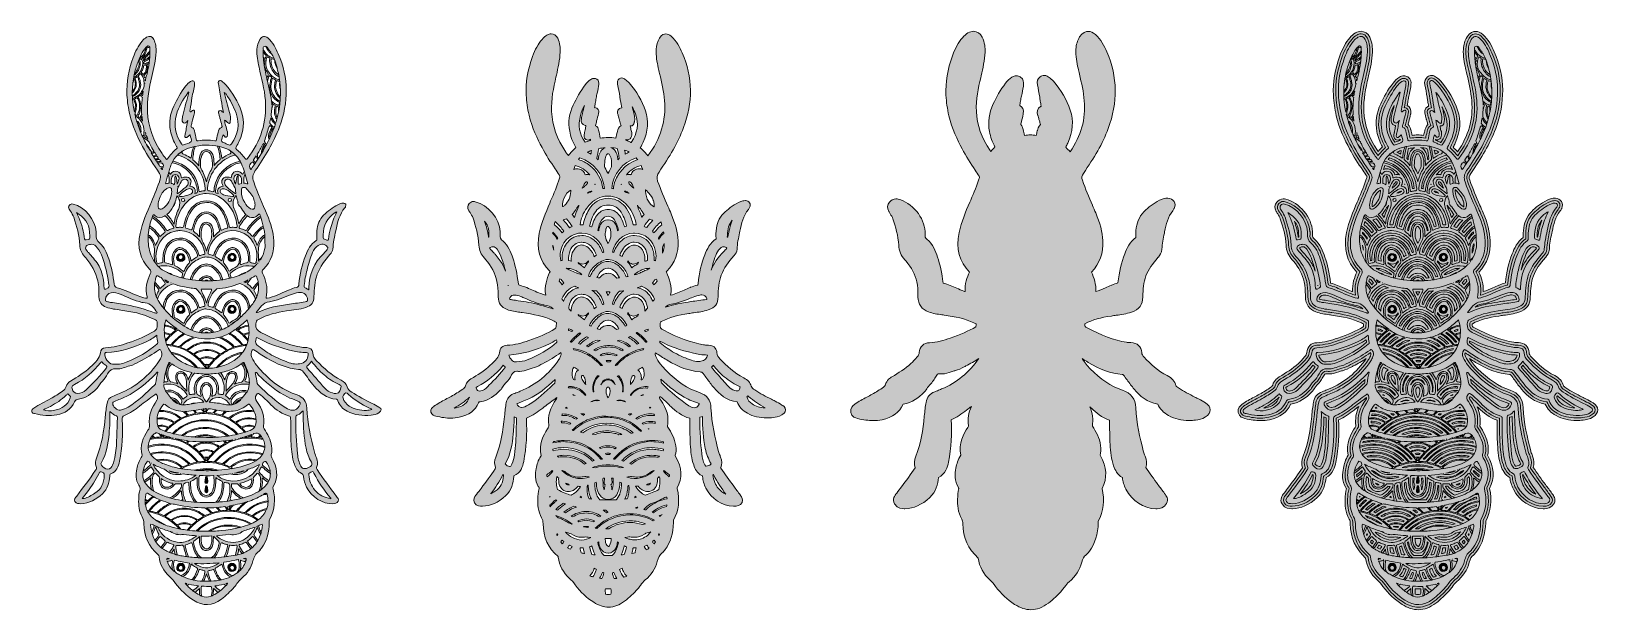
# Model space of a CAD drawing. Extents: x 77 to 1923, y -841 to -159.
import ezdxf

# ---------------------------------------------------------------- set-up
doc = ezdxf.new("R2010")
doc.units = 0
doc.header["$MEASUREMENT"] = 0
doc.layers.add('Layer 1', color=7, linetype='Continuous')

# ---------------------------------------------------------------- blocks, each defined once
blk = doc.blocks.new('block 2')
at = {"layer": 'Layer 1', "true_color": 0xffffff}
h = blk.add_hatch(color=7, dxfattribs=at)
h.dxf.hatch_style = 2
edge = h.paths.add_edge_path()
edge.add_spline(control_points=[(486.6, -602.1), (484, -600.5), (481.3, -599.1), (478.6, -597.7), (470.4, -593.5), (462.1, -589.5), (454.4, -584.3), (452.1, -582.7), (449.8, -581.2), (449.1, -578.2), (448, -574.4), (445.3, -572), (441.9, -570.3), (430.7, -564.7), (421.6, -556.4), (413.1, -547.5), (410.6, -544.8), (408.7, -542.1), (408.5, -538.1), (408.2, -533.9), (405.7, -532.2), (401.4, -532), (399.4, -531.9), (397.3, -531.9), (395.3, -531.5), (378.3, -528.4), (362.6, -522.1), (347.4, -514.1), (343.1, -511.8), (341, -509), (341.5, -504), (341.7, -501.4), (342.3, -500), (344.5, -498.8), (354.9, -493), (366.2, -490.7), (377.7, -488.8), (385.3, -487.6), (393, -487.1), (400.4, -484.6), (407.4, -482.2), (409.6, -479.2), (409.9, -471.8), (410.2, -462.9), (410.7, -454), (413.8, -445.4), (417.1, -436.4), (423, -429.1), (429, -421.9), (430.5, -420.1), (432.2, -418.4), (432.3, -415.9), (432.5, -408.5), (434.2, -401.4), (435.7, -394.2), (437.7, -384.6), (439.8, -374.9), (446.4, -367.1), (446.8, -366.6), (447.1, -366), (447.3, -365.5), (448.3, -363.3), (447.3, -361.7), (445, -361.6), (443.4, -361.6), (442, -362.1), (440.6, -362.6), (434, -365.2), (428.5, -369.4), (423.2, -374.1), (417.9, -378.8), (414.8, -384.7), (413.8, -391.7), (413.4, -395.4), (413.1, -399.1), (413.4, -402.9), (413.5, -404), (413.7, -405), (412.5, -405.8), (406, -410.1), (402.7, -416.7), (399.9, -423.7), (395.6, -434.4), (393.4, -445.6), (392.2, -457), (392, -459.3), (391.5, -460.7), (388.8, -461.2), (386.1, -461.7), (383.5, -462.8), (381, -463.9), (373.2, -467), (365.7, -470.8), (357.5, -473.1), (353, -474.4), (353.1, -474.4), (353.9, -470.1), (354, -469.9), (354, -469.7), (354, -469.6), (355.7, -460.6), (353, -452.4), (349.4, -444.4), (348.4, -442.3), (348.8, -441.1), (350.3, -439.6), (359.5, -430.4), (363.4, -419.2), (362.7, -406.3), (362.1, -395.5), (359, -385.3), (354.8, -375.5), (349.3, -362.6), (343.5, -349.8), (338.9, -336.6), (337.2, -331.7), (337.8, -327.8), (340.8, -323.4), (351.9, -307.1), (362.5, -290.4), (369.4, -271.7), (380, -242.8), (380.4, -214.2), (367.9, -185.8), (364.9, -179), (361.5, -172.3), (355.8, -167.3), (352.2, -164), (348.7, -164.6), (346.3, -168.8), (344.1, -172.4), (343, -176.3), (342.7, -180.5), (342.4, -187.6), (343.7, -194.5), (345.2, -201.4), (348.2, -214.4), (351.6, -227.3), (352.7, -240.6), (354.8, -266.2), (347, -288.7), (331.6, -308.9), (330.6, -310.2), (330, -310.5), (328.8, -309), (325.9, -305.1), (322.5, -301.6), (318.7, -298.4), (317.7, -297.5), (317.6, -296.8), (318.2, -295.7), (319.6, -293.3), (320.8, -291), (321.9, -288.5), (327, -277.3), (328.5, -265.7), (324.5, -253.9), (320.5, -242), (314, -231.4), (305.8, -222), (304.6, -220.5), (303.1, -219.4), (301.6, -218.2), (300.6, -217.4), (299.4, -216.7), (298.2, -217.6), (297.1, -218.4), (297, -219.7), (297.3, -221), (298.8, -227.4), (299.7, -234), (300.7, -240.5), (301.5, -245.2), (302.3, -249.9), (303.2, -255), (301.4, -253.7), (300.3, -251.4), (298.2, -252.8), (296.3, -254.1), (297.7, -256.2), (298.1, -257.9), (298.3, -259.2), (298.8, -260.3), (299.1, -261.5), (299.9, -264.4), (300.7, -267.2), (301.4, -270.1), (301.6, -270.9), (302.1, -272.1), (301, -272.4), (298.1, -273.3), (297.7, -275.7), (297.1, -278), (296.3, -280.9), (295.7, -283.8), (295.2, -286.7), (295, -288.2), (294.5, -288.5), (293, -288.3), (286.5, -287), (280, -286.9), (273.5, -288.3), (271.8, -288.7), (271.6, -287.8), (271.3, -286.6), (270.6, -283.2), (269.9, -279.8), (269.1, -276.4), (268.8, -275.1), (268.4, -273.5), (267.1, -273.1), (264.6, -272.4), (264.9, -271), (265.5, -269.2), (265.8, -268.4), (266, -267.7), (266.2, -266.9), (267.1, -263.1), (268.2, -259.3), (269, -255.4), (269.2, -254.4), (269.7, -253), (268.4, -252.3), (267.3, -251.7), (266.5, -252.8), (265.6, -253.3), (265.1, -253.6), (264.8, -254.3), (264, -254.1), (263.5, -253.3), (263.8, -252.4), (263.9, -251.5), (264.7, -246.8), (265.5, -242.2), (266.2, -237.5), (267.1, -232), (268.9, -226.7), (269.3, -221.2), (269.3, -220), (269.4, -218.8), (268.3, -218), (267, -217.2), (265.7, -217.7), (264.5, -218.4), (262.1, -219.7), (260.3, -221.8), (258.7, -223.9), (253, -231.1), (248.8, -239.2), (244.8, -247.4), (240.3, -256.6), (238.9, -266.3), (240.8, -276.4), (242, -282.9), (244.5, -289), (247.9, -294.8), (248.4, -295.7), (249.3, -296.5), (247.9, -297.7), (243.9, -301.1), (240.4, -305), (237.5, -309.3), (236.6, -310.5), (236, -310.3), (235.3, -309.2), (233.9, -307.2), (232.3, -305.2), (230.9, -303.1), (220.9, -288.2), (214.5, -272), (213.7, -253.9), (213, -239.8), (215.7, -226.2), (218.8, -212.5), (221.1, -203), (223.5, -193.4), (223.8, -183.5), (224, -178.4), (223.5, -173.3), (221.2, -168.7), (219.3, -165), (216.2, -164.2), (212.7, -166.2), (210.7, -167.3), (209.1, -168.9), (207.6, -170.6), (202.8, -176.3), (199.5, -183), (196.9, -190), (191.6, -204.3), (188.8, -218.9), (189.6, -234.3), (190, -242.2), (191.2, -249.8), (192.9, -257.3), (196, -270.5), (201.6, -282.8), (207.9, -294.8), (213.8, -305.9), (221.1, -316.2), (228, -326.8), (229.3, -328.9), (229.6, -330.7), (228.9, -333.1), (225.9, -342.4), (222.1, -351.3), (218.3, -360.3), (213.1, -372.5), (207.7, -384.5), (205, -397.6), (201.8, -413.4), (204.4, -427.7), (216.2, -439.4), (218.2, -441.4), (218.1, -442.7), (217.1, -444.9), (213, -453.6), (210.6, -462.5), (213.2, -472.2), (213.7, -473.9), (212.9, -474), (211.6, -473.7), (208.5, -473.1), (205.5, -472.1), (202.6, -471), (194.4, -467.8), (186.7, -463.6), (178.2, -461.4), (175.7, -460.8), (174.9, -459.6), (174.6, -457.3), (173.3, -447.1), (171.4, -437), (168.1, -427.2), (165.8, -420.4), (163.1, -413.5), (157.5, -408.8), (153.8, -405.6), (152.7, -402.5), (153.2, -398.1), (153.3, -397.2), (153.2, -396.3), (153.2, -395.4), (152.4, -381.2), (140, -366.2), (126, -362.8), (124.3, -362.4), (122.9, -362.6), (121.7, -364.1), (120.5, -365.5), (120.5, -367), (121.4, -368.6), (121.9, -369.4), (122.4, -370.3), (122.9, -371.1), (124.5, -373.4), (125.9, -375.8), (126.8, -378.4), (130.4, -389), (133.4, -399.8), (133.9, -411.1), (134.2, -416.5), (136.1, -420.6), (139.6, -424.4), (140.1, -425), (140.6, -425.7), (141.1, -426.3), (148, -434.1), (152.8, -443.1), (155.2, -453.3), (156.6, -459.6), (156.5, -465.9), (156.6, -472.3), (156.8, -478.2), (159.5, -482.2), (165.1, -484.3), (170.7, -486.3), (176.6, -486.9), (182.4, -487.8), (195.1, -489.6), (207.7, -491.7), (219.3, -497.5), (226.5, -501.1), (225.2, -498.9), (225, -507.3), (225, -509.6), (224, -511.2), (221.9, -512.4), (212.1, -518.4), (201.5, -522.8), (190.7, -526.4), (182.1, -529.4), (173.5, -532), (164.3, -532.1), (160.6, -532.2), (158.6, -534.2), (158.2, -538.3), (157.8, -541.7), (156.4, -544.4), (154.3, -546.8), (151.8, -549.7), (149.2, -552.4), (146.4, -555), (139.3, -561.4), (131.3, -566.6), (123, -571.5), (120.5, -573), (118.6, -574.8), (117.9, -577.7), (117.2, -580.1), (115.7, -581.9), (113.6, -583.3), (109.2, -586.5), (104.5, -589.3), (99.7, -592), (93.1, -595.8), (86, -598.9), (79.8, -603.5), (78.5, -604.4), (76.9, -605.4), (77.3, -607.3), (77.7, -609), (79.4, -609.4), (80.8, -609.7), (89.5, -611.9), (98.3, -613.1), (107.1, -611.1), (116.2, -609.2), (124, -605), (127.9, -595.9), (128.8, -593.8), (129.9, -593), (132.3, -592.7), (141.2, -591.6), (147.7, -586.2), (153.9, -580.2), (156.6, -577.5), (157.9, -573.9), (160.6, -571.4), (163.3, -569), (165.1, -566), (166.8, -562.8), (168.9, -558.9), (172.3, -556.2), (176.9, -556.9), (182.8, -557.8), (187.6, -554.7), (193, -553.4), (197, -552.5), (200.7, -550.3), (204.5, -548.3), (212.2, -544.3), (219.8, -539.9), (226.9, -534.8), (228.2, -533.9), (228.7, -534), (229.6, -535.4), (231, -537.7), (231.3, -539.9), (230.2, -542.5), (229.5, -544.3), (228.8, -546.1), (227.6, -547.7), (215.8, -565.1), (200.3, -578.1), (180.9, -586.1), (178.1, -587.3), (175.4, -588.3), (172.6, -589.4), (168.9, -590.8), (166.7, -593.3), (166.1, -597.4), (165.2, -602.7), (164.6, -608), (164, -613.4), (162.3, -630), (160.2, -646.6), (153.5, -662.2), (152.2, -665.3), (151.8, -668.7), (153.2, -671.9), (154, -673.8), (153.5, -675), (152.5, -676.5), (145.7, -687), (137.9, -696.8), (130.5, -706.9), (129.1, -708.8), (126.8, -710.9), (128.3, -713.3), (129.6, -715.7), (132.6, -715.9), (135.2, -715.9), (145.4, -715.7), (153.4, -710.8), (160.7, -704.2), (166.8, -698.6), (168.4, -691.2), (169.3, -683.4), (169.4, -682.4), (169.1, -681.2), (170.5, -680.7), (177.3, -678.1), (179.7, -672.2), (180.9, -665.8), (183.9, -649.7), (185.1, -633.4), (184, -616.9), (183.8, -614.5), (184.3, -612.9), (186.8, -611.9), (193.3, -609.3), (198.9, -605.1), (204.4, -600.8), (210.3, -596.3), (216.3, -591.9), (222.3, -587.5), (222.8, -587.1), (223.2, -586.3), (224.1, -587), (225.9, -588.4), (226.3, -592.1), (224.9, -594), (218.6, -602.6), (214.6, -612), (216.2, -622.9), (216.5, -625.6), (215.7, -627.3), (214.3, -629.4), (208.3, -638.2), (204.5, -647.7), (207.3, -658.7), (207.6, -659.9), (207.1, -660.8), (206.5, -661.6), (203.6, -665.6), (202.2, -670.2), (201.3, -675), (200, -681.5), (199.8, -688), (203.4, -694), (204.4, -695.5), (205.6, -696.9), (205, -698.8), (203.7, -702.7), (203.5, -706.8), (203.4, -710.8), (203.1, -717.9), (203.8, -724.9), (207.4, -731.3), (208.9, -733.9), (209.5, -736.4), (209.5, -739.4), (209.7, -754), (214.9, -766.4), (226.2, -776), (227, -776.7), (227.4, -777.4), (227.5, -778.4), (228.6, -787.7), (232.8, -795.5), (239.7, -801.6), (242.5, -804.1), (244.8, -806.9), (246.9, -809.8), (252.7, -817.7), (259.6, -824.3), (267.8, -829.6), (279.2, -836.9), (290, -836.7), (300.8, -828.4), (306.3, -824.2), (311.3, -819.5), (315.9, -814.3), (318.9, -810.7), (321.5, -806.5), (325.1, -803.5), (331.6, -798.1), (336, -791.4), (338.1, -783.4), (339.4, -778.7), (341.2, -774.6), (345.2, -771.7), (346.4, -770.8), (347.2, -769.4), (348.1, -768.2), (354.7, -759.3), (357, -749), (357.2, -738.2), (357.3, -736.7), (357, -735.3), (357.8, -734), (363.9, -722.7), (364.7, -710.9), (361.8, -698.6), (361.5, -697.6), (361.5, -696.8), (362, -695.8), (368.6, -684.1), (366.6, -672.8), (360.2, -661.8), (359.5, -660.4), (359.1, -659.4), (359.6, -657.8), (360.5, -654.7), (360.6, -651.5), (360.1, -648.2), (359.1, -640.5), (355.4, -633.9), (351.1, -627.6), (350.5, -626.6), (350.1, -625.8), (350.3, -624.6), (352.1, -613.8), (349.2, -604.1), (342.8, -595.6), (340.7, -592.7), (340.2, -590.7), (342.1, -587.5), (343.4, -585.4), (344, -585.5), (345.7, -586.8), (350.6, -590.4), (354.7, -595), (359.1, -599.2), (365.5, -605.2), (372.3, -610.5), (381, -612.7), (382.7, -613.1), (382.4, -614.2), (382.5, -615.3), (382.6, -625.4), (382.4, -635.5), (383, -645.6), (383.5, -653.7), (384.2, -661.7), (386.9, -669.4), (388.4, -673.8), (390.6, -678), (395.1, -680.2), (396.7, -681), (397.3, -681.9), (397.5, -683.5), (397.8, -688.1), (399.2, -692.3), (401.2, -696.3), (407, -708.1), (420.5, -716.6), (432.2, -715.9), (434.6, -715.8), (437.3, -715.4), (438.5, -713), (439.6, -710.8), (437.7, -709), (436.5, -707.3), (428.9, -696.8), (421, -686.5), (413.7, -675.8), (412.9, -674.6), (412.6, -673.6), (413.2, -672.1), (414.7, -668.8), (414.4, -665.3), (413, -662), (412.1, -659.7), (411.1, -657.5), (410.5, -655.2), (406.1, -638.1), (402.2, -620.9), (401.4, -603.2), (401.1, -594.9), (397.8, -590.5), (390, -587.8), (374.2, -582.5), (361, -572.9), (349.5, -561), (344.4, -555.7), (339.8, -550.2), (336.7, -543.6), (335.3, -540.5), (335.5, -537.7), (337.3, -534.9), (337.9, -534), (338.3, -533.9), (339.2, -534.5), (344.1, -538), (349.3, -541.2), (354.5, -544.3), (366, -551.3), (378.2, -556.4), (391.7, -557.6), (394.3, -557.8), (396.1, -558.7), (397.6, -560.7), (401.8, -566.2), (405.5, -572), (410, -577.2), (417.1, -585.3), (425, -592.1), (436.4, -592.9), (437.7, -593), (437.8, -593.9), (438.1, -594.7), (440.1, -600.2), (443.8, -604.1), (448.9, -606.8), (457.8, -611.6), (467.4, -612.5), (477.3, -611.5), (480.5, -611.1), (483.7, -610.5), (486.5, -608.7), (490.1, -606.4), (490.2, -604.3), (486.6, -602.1)], knot_values=[0, 0, 0, 0, 1, 1, 1, 2, 2, 2, 3, 3, 3, 4, 4, 4, 5, 5, 5, 6, 6, 6, 7, 7, 7, 8, 8, 8, 9, 9, 9, 10, 10, 10, 11, 11, 11, 12, 12, 12, 13, 13, 13, 14, 14, 14, 15, 15, 15, 16, 16, 16, 17, 17, 17, 18, 18, 18, 19, 19, 19, 20, 20, 20, 21, 21, 21, 22, 22, 22, 23, 23, 23, 24, 24, 24, 25, 25, 25, 26, 26, 26, 27, 27, 27, 28, 28, 28, 29, 29, 29, 30, 30, 30, 31, 31, 31, 32, 32, 32, 33, 33, 33, 34, 34, 34, 35, 35, 35, 36, 36, 36, 37, 37, 37, 38, 38, 38, 39, 39, 39, 40, 40, 40, 41, 41, 41, 42, 42, 42, 43, 43, 43, 44, 44, 44, 45, 45, 45, 46, 46, 46, 47, 47, 47, 48, 48, 48, 49, 49, 49, 50, 50, 50, 51, 51, 51, 52, 52, 52, 53, 53, 53, 54, 54, 54, 55, 55, 55, 56, 56, 56, 57, 57, 57, 58, 58, 58, 59, 59, 59, 60, 60, 60, 61, 61, 61, 62, 62, 62, 63, 63, 63, 64, 64, 64, 65, 65, 65, 66, 66, 66, 67, 67, 67, 68, 68, 68, 69, 69, 69, 70, 70, 70, 71, 71, 71, 72, 72, 72, 73, 73, 73, 74, 74, 74, 75, 75, 75, 76, 76, 76, 77, 77, 77, 78, 78, 78, 79, 79, 79, 80, 80, 80, 81, 81, 81, 82, 82, 82, 83, 83, 83, 84, 84, 84, 85, 85, 85, 86, 86, 86, 87, 87, 87, 88, 88, 88, 89, 89, 89, 90, 90, 90, 91, 91, 91, 92, 92, 92, 93, 93, 93, 94, 94, 94, 95, 95, 95, 96, 96, 96, 97, 97, 97, 98, 98, 98, 99, 99, 99, 100, 100, 100, 101, 101, 101, 102, 102, 102, 103, 103, 103, 104, 104, 104, 105, 105, 105, 106, 106, 106, 107, 107, 107, 108, 108, 108, 109, 109, 109, 110, 110, 110, 111, 111, 111, 112, 112, 112, 113, 113, 113, 114, 114, 114, 115, 115, 115, 116, 116, 116, 117, 117, 117, 118, 118, 118, 119, 119, 119, 120, 120, 120, 121, 121, 121, 122, 122, 122, 123, 123, 123, 124, 124, 124, 125, 125, 125, 126, 126, 126, 127, 127, 127, 128, 128, 128, 129, 129, 129, 130, 130, 130, 131, 131, 131, 132, 132, 132, 133, 133, 133, 134, 134, 134, 135, 135, 135, 136, 136, 136, 137, 137, 137, 138, 138, 138, 139, 139, 139, 140, 140, 140, 141, 141, 141, 142, 142, 142, 143, 143, 143, 144, 144, 144, 145, 145, 145, 146, 146, 146, 147, 147, 147, 148, 148, 148, 149, 149, 149, 150, 150, 150, 151, 151, 151, 152, 152, 152, 153, 153, 153, 154, 154, 154, 155, 155, 155, 156, 156, 156, 157, 157, 157, 158, 158, 158, 159, 159, 159, 160, 160, 160, 161, 161, 161, 162, 162, 162, 163, 163, 163, 164, 164, 164, 165, 165, 165, 166, 166, 166, 167, 167, 167, 168, 168, 168, 169, 169, 169, 170, 170, 170, 171, 171, 171, 172, 172, 172, 173, 173, 173, 174, 174, 174, 175, 175, 175, 176, 176, 176, 177, 177, 177, 178, 178, 178, 179, 179, 179, 180, 180, 180, 181, 181, 181, 182, 182, 182, 183, 183, 183, 184, 184, 184, 185, 185, 185, 186, 186, 186, 187, 187, 187, 188, 188, 188, 189, 189, 189, 190, 190, 190, 191, 191, 191, 192, 192, 192, 193, 193, 193, 194, 194, 194, 195, 195, 195, 196, 196, 196, 197, 197, 197, 198, 198, 198, 199, 199, 199, 200, 200, 200, 201, 201, 201, 202, 202, 202, 203, 203, 203, 204, 204, 204, 205, 205, 205, 206, 206, 206, 207, 207, 207, 208, 208, 208, 209, 209, 209, 210, 210, 210, 211, 211, 211, 212, 212, 212, 213, 213, 213, 214, 214, 214, 215, 215, 215, 216, 216, 216, 217, 217, 217, 218, 218, 218, 219, 219, 219, 220, 220, 220, 221, 221, 221, 222, 222, 222, 223, 223, 223, 224, 224, 224, 225, 225, 225, 226, 226, 226, 227, 227, 227, 228, 228, 228, 229, 229, 229, 230, 230, 230, 231, 231, 231, 232, 232, 232, 233, 233, 233, 234, 234, 234, 235, 235, 235, 236, 236, 236, 237, 237, 237, 238, 238, 238, 238], degree=3, periodic=1)
edge = h.paths.add_edge_path()
edge.add_spline(control_points=[(122.7, -591.2), (119.6, -599.8), (113.1, -604), (104.6, -605.8), (99.3, -606.8), (94.7, -606.5), (91.3, -605.1), (94, -603.8), (96.7, -602.5), (99.3, -601.2), (106.1, -597.7), (112.4, -593.3), (118.1, -588), (118.7, -587.4), (119.4, -585.8), (120.6, -587.1), (121.7, -588.2), (123.5, -588.8), (122.7, -591.2)], knot_values=[0, 0, 0, 0, 1, 1, 1, 2, 2, 2, 3, 3, 3, 4, 4, 4, 5, 5, 5, 6, 6, 6, 6], degree=3, periodic=1)
edge = h.paths.add_edge_path()
edge.add_spline(control_points=[(341, -475.1), (341.2, -474.8), (341.3, -474.5), (341.5, -474.2), (341.3, -474.5), (341.2, -474.8), (341, -475.1)], knot_values=[0, 0, 0, 0, 1, 1, 1, 2, 2, 2, 2], degree=3, periodic=1)
edge = h.paths.add_edge_path()
edge.add_spline(control_points=[(326.3, -444.5), (324.7, -445.2), (323.2, -446), (321.7, -446.9), (320.9, -447.2), (320.1, -447.5), (319.3, -447.8), (310.2, -450.8), (301, -452.5), (291.7, -453), (289.5, -448.7), (285.7, -446.5), (280.9, -447.7), (278, -448.4), (276.1, -450.3), (274.8, -452.8), (275.5, -452.9), (276.3, -452.9), (277, -453), (277.2, -452.7), (277.4, -452.3), (277.7, -452), (281, -448), (287.1, -448.7), (289.6, -453.1), (287, -453.2), (284.3, -453.3), (281.7, -453.2), (282.7, -453.2), (283.7, -453.2), (284.7, -453.2), (284.4, -452.7), (283.7, -452.4), (282.9, -452.4), (282.2, -452.4), (281.9, -452.7), (281.7, -453.2), (276.7, -453.1), (271.7, -452.6), (266.6, -452), (266.4, -452), (266.3, -451.9), (266.1, -451.9), (267.2, -448.1), (269, -444.5), (271.8, -441.3), (274.9, -437.7), (278.8, -435.2), (283.8, -435.5), (287.6, -435.7), (290.8, -437.5), (293.5, -440.1), (297.1, -443.7), (299.3, -447.8), (300.5, -452.2), (301.1, -452.1), (301.7, -452), (302.4, -451.9), (301.7, -449), (300.6, -446.2), (298.8, -443.6), (296.1, -439.7), (292.6, -436.4), (288.3, -434.5), (283.5, -432.4), (278.7, -433.3), (274.5, -436.4), (269.3, -440.4), (265.7, -445.5), (264, -451.6), (260.7, -451.1), (257.5, -450.5), (254.2, -449.7), (254.9, -449.8), (255.6, -450), (256.3, -450.1), (257.4, -444.9), (259.6, -439.9), (263.5, -435.5), (267.8, -430.6), (273, -427.6), (279, -425.6), (280.6, -425.1), (282.2, -425.1), (283.9, -425.2), (291.4, -425.7), (297.1, -429.7), (302.3, -434.8), (306.8, -439.2), (309.1, -444.6), (310.3, -450.3), (311, -450.2), (311.6, -450), (312.3, -449.9), (312, -448.5), (311.7, -447.1), (311.3, -445.8), (311.1, -445.1), (311.1, -444.6), (311.7, -444.1), (318.9, -437.8), (327.1, -434.4), (336.8, -435.8), (337.8, -435.9), (338.8, -436.1), (339.7, -436.4), (340.3, -435.9), (340.8, -435.4), (341.3, -434.9), (337.3, -438.9), (332.6, -442.1), (327.4, -444.5), (328, -444.2), (328.6, -443.9), (329.2, -443.6), (328.3, -443.8), (327.3, -444.1), (326.3, -444.5)], knot_values=[0, 0, 0, 0, 1, 1, 1, 2, 2, 2, 3, 3, 3, 4, 4, 4, 5, 5, 5, 6, 6, 6, 7, 7, 7, 8, 8, 8, 9, 9, 9, 10, 10, 10, 11, 11, 11, 12, 12, 12, 13, 13, 13, 14, 14, 14, 15, 15, 15, 16, 16, 16, 17, 17, 17, 18, 18, 18, 19, 19, 19, 20, 20, 20, 21, 21, 21, 22, 22, 22, 23, 23, 23, 24, 24, 24, 25, 25, 25, 26, 26, 26, 27, 27, 27, 28, 28, 28, 29, 29, 29, 30, 30, 30, 31, 31, 31, 32, 32, 32, 33, 33, 33, 34, 34, 34, 35, 35, 35, 36, 36, 36, 37, 37, 37, 38, 38, 38, 39, 39, 39, 39], degree=3, periodic=1)
edge = h.paths.add_edge_path()
edge.add_spline(control_points=[(327.4, -444.5), (326.8, -444.8), (326.2, -445.1), (325.6, -445.4), (326.2, -445.1), (326.8, -444.8), (327.4, -444.5)], knot_values=[0, 0, 0, 0, 1, 1, 1, 2, 2, 2, 2], degree=3, periodic=1)
edge = h.paths.add_edge_path()
edge.add_spline(control_points=[(325.5, -445.4), (324.9, -445.7), (324.3, -445.9), (323.6, -446.2), (324.3, -445.9), (324.9, -445.7), (325.5, -445.4)], knot_values=[0, 0, 0, 0, 1, 1, 1, 2, 2, 2, 2], degree=3, periodic=1)
edge = h.paths.add_edge_path()
edge.add_spline(control_points=[(323.6, -446.2), (323, -446.4), (322.4, -446.7), (321.7, -446.9), (322.4, -446.7), (323, -446.4), (323.6, -446.2)], knot_values=[0, 0, 0, 0, 1, 1, 1, 2, 2, 2, 2], degree=3, periodic=1)
edge = h.paths.add_edge_path()
edge.add_spline(control_points=[(325.7, -590.8), (325.3, -590.8), (324.9, -590.8), (324.5, -590.9), (320.6, -591.4), (317.7, -593.5), (315.6, -596.7), (315.1, -597.5), (314.6, -598.2), (314.2, -599), (314.8, -598.9), (315.5, -598.7), (316.1, -598.5), (315.2, -598.8), (314.3, -599), (313.3, -599.2), (313.4, -599.2), (313.6, -599.2), (313.7, -599.1), (311.6, -595.4), (311.7, -594.2), (314.3, -590.9), (317.3, -587.2), (321.1, -584.6), (326, -584.2), (327.6, -584.1), (329.2, -584.3), (330.6, -584.7), (330.1, -585.4), (329.6, -586.1), (329, -586.7), (327.8, -588), (326.8, -589.4), (325.7, -590.8)], knot_values=[0, 0, 0, 0, 1, 1, 1, 2, 2, 2, 3, 3, 3, 4, 4, 4, 5, 5, 5, 6, 6, 6, 7, 7, 7, 8, 8, 8, 9, 9, 9, 10, 10, 10, 11, 11, 11, 11], degree=3, periodic=1)
edge = h.paths.add_edge_path()
edge.add_spline(control_points=[(325.7, -590.8), (325.4, -591.1), (325.2, -591.4), (324.9, -591.7), (325.2, -591.4), (325.4, -591.1), (325.7, -590.8)], knot_values=[0, 0, 0, 0, 1, 1, 1, 2, 2, 2, 2], degree=3, periodic=1)
edge = h.paths.add_edge_path()
edge.add_spline(control_points=[(324.8, -591.9), (324.5, -592.2), (324.2, -592.6), (323.9, -592.9), (324.2, -592.6), (324.5, -592.2), (324.8, -591.9)], knot_values=[0, 0, 0, 0, 1, 1, 1, 2, 2, 2, 2], degree=3, periodic=1)
edge = h.paths.add_edge_path()
edge.add_spline(control_points=[(323.9, -592.9), (323.7, -593.2), (323.4, -593.5), (323.2, -593.7), (321.3, -595.8), (319.2, -597.2), (316.9, -598.2), (317.1, -598), (317.2, -597.8), (317.3, -597.6), (318.8, -595.5), (320.7, -594), (323.1, -593.1), (323.3, -593), (323.6, -593), (323.9, -592.9)], knot_values=[0, 0, 0, 0, 1, 1, 1, 2, 2, 2, 3, 3, 3, 4, 4, 4, 5, 5, 5, 5], degree=3, periodic=1)
edge = h.paths.add_edge_path()
edge.add_spline(control_points=[(316.9, -598.2), (316.7, -598.2), (316.5, -598.3), (316.4, -598.4), (316.5, -598.3), (316.7, -598.2), (316.9, -598.2)], knot_values=[0, 0, 0, 0, 1, 1, 1, 2, 2, 2, 2], degree=3, periodic=1)
edge = h.paths.add_edge_path()
edge.add_spline(control_points=[(252.2, -598.9), (251.3, -597.4), (250.5, -596.1), (249.5, -594.9), (247.1, -592.3), (244.3, -590.9), (240.8, -590.8), (239.1, -588.8), (237.6, -586.8), (236.1, -584.6), (238.1, -584), (240.2, -583.9), (242.4, -584.5), (247.1, -585.7), (250.7, -588.5), (253.4, -592.6), (254.3, -594.1), (254.8, -595.5), (253.7, -597.1), (253.3, -597.6), (253.2, -598.3), (252.9, -599), (252.6, -599), (252.4, -598.9), (252.2, -598.9)], knot_values=[0, 0, 0, 0, 1, 1, 1, 2, 2, 2, 3, 3, 3, 4, 4, 4, 5, 5, 5, 6, 6, 6, 7, 7, 7, 8, 8, 8, 8], degree=3, periodic=1)
edge = h.paths.add_edge_path()
edge.add_spline(control_points=[(252.2, -598.9), (251.8, -598.8), (251.4, -598.7), (251.1, -598.6), (251.4, -598.7), (251.8, -598.8), (252.2, -598.9)], knot_values=[0, 0, 0, 0, 1, 1, 1, 2, 2, 2, 2], degree=3, periodic=1)
edge = h.paths.add_edge_path()
edge.add_spline(control_points=[(250.6, -598.4), (250.5, -598.4), (250.4, -598.4), (250.3, -598.3), (250.4, -598.4), (250.5, -598.4), (250.6, -598.4)], knot_values=[0, 0, 0, 0, 1, 1, 1, 2, 2, 2, 2], degree=3, periodic=1)
edge = h.paths.add_edge_path()
edge.add_spline(control_points=[(249.6, -598), (249.5, -598), (249.5, -598), (249.5, -598), (249.5, -598), (249.5, -598), (249.6, -598)], knot_values=[0, 0, 0, 0, 1, 1, 1, 2, 2, 2, 2], degree=3, periodic=1)
edge = h.paths.add_edge_path()
edge.add_spline(control_points=[(249.5, -598), (247.3, -597.1), (245.3, -595.7), (243.5, -593.8), (243.2, -593.5), (242.9, -593.2), (242.7, -592.9), (243.2, -593), (243.7, -593.2), (244.3, -593.5), (246.5, -594.6), (248.2, -596.1), (249.5, -598)], knot_values=[0, 0, 0, 0, 1, 1, 1, 2, 2, 2, 3, 3, 3, 4, 4, 4, 4], degree=3, periodic=1)
edge = h.paths.add_edge_path()
edge.add_spline(control_points=[(242.7, -592.9), (242.4, -592.6), (242, -592.2), (241.7, -591.9), (242, -592.2), (242.4, -592.6), (242.7, -592.9)], knot_values=[0, 0, 0, 0, 1, 1, 1, 2, 2, 2, 2], degree=3, periodic=1)
edge = h.paths.add_edge_path()
edge.add_spline(control_points=[(241.7, -591.9), (241.4, -591.5), (241.1, -591.2), (240.8, -590.8), (241.1, -591.2), (241.4, -591.5), (241.7, -591.9)], knot_values=[0, 0, 0, 0, 1, 1, 1, 2, 2, 2, 2], degree=3, periodic=1)
edge = h.paths.add_edge_path()
edge.add_spline(control_points=[(319.4, -566.2), (319.1, -563.7), (318.4, -561.4), (315.9, -560.4), (313.4, -559.3), (311.1, -560.3), (309.1, -561.9), (307.2, -563.5), (306.1, -565.6), (305.4, -567.9), (305.3, -568.5), (305.1, -569.1), (304.8, -570.1), (303.5, -567.1), (302.3, -564.5), (300.6, -562.2), (300.4, -561.9), (300.3, -561.7), (300.3, -561.4), (305.7, -560.3), (310.9, -558.5), (316.1, -556), (318.9, -554.6), (321.6, -553.1), (324.1, -551.2), (324.1, -551.2), (324.1, -551.2), (324.1, -551.2), (326.3, -553.1), (327.8, -555.8), (328.4, -559.2), (329.1, -563.3), (328.5, -567.2), (326.6, -570.9), (326.1, -571.9), (325.5, -572.5), (324.4, -572.6), (321.8, -572.9), (319.4, -573.9), (316.5, -575), (318.5, -572), (319.7, -569.3), (319.4, -566.2)], knot_values=[0, 0, 0, 0, 1, 1, 1, 2, 2, 2, 3, 3, 3, 4, 4, 4, 5, 5, 5, 6, 6, 6, 7, 7, 7, 8, 8, 8, 9, 9, 9, 10, 10, 10, 11, 11, 11, 12, 12, 12, 13, 13, 13, 14, 14, 14, 14], degree=3, periodic=1)
edge = h.paths.add_edge_path()
edge.add_spline(control_points=[(315.6, -572.2), (313.4, -576.4), (309.6, -579.4), (306.3, -583.3), (306.6, -577.8), (306.3, -572.8), (307.6, -567.9), (308, -566.5), (308.5, -565.1), (309.4, -564), (310.8, -562), (312.9, -561.4), (315.2, -562.3), (317.1, -563.1), (317.8, -564.6), (317.5, -567.1), (317.3, -569), (316.5, -570.6), (315.6, -572.2)], knot_values=[0, 0, 0, 0, 1, 1, 1, 2, 2, 2, 3, 3, 3, 4, 4, 4, 5, 5, 5, 6, 6, 6, 6], degree=3, periodic=1)
edge = h.paths.add_edge_path()
edge.add_spline(control_points=[(287.2, -564.6), (284.5, -563.4), (281.7, -563.4), (279, -564.7), (271.2, -568.4), (267.3, -576.6), (269.5, -585), (270, -586.7), (269.8, -587.2), (268, -587), (267.3, -586.9), (266.5, -586.9), (265.8, -587.1), (263.7, -587.8), (263, -587), (262.8, -585), (262.6, -583.4), (262.3, -581.7), (262.3, -580.1), (262.5, -573.3), (264.5, -567.2), (269.3, -562.2), (269.4, -562.2), (269.5, -562.1), (269.5, -562), (272.7, -562.5), (276, -562.8), (279.3, -563), (285.3, -563.3), (291.2, -563), (297, -562), (297.5, -562.5), (298, -563.1), (298.4, -563.6), (303.6, -570.1), (305.1, -577.6), (303.5, -585.7), (303.3, -587.1), (302.7, -587.7), (301.3, -587.2), (300.7, -587), (300, -587), (299.4, -587), (296.6, -586.9), (296.6, -586.9), (297.2, -584), (298.9, -575.9), (294.8, -568), (287.2, -564.6)], knot_values=[0, 0, 0, 0, 1, 1, 1, 2, 2, 2, 3, 3, 3, 4, 4, 4, 5, 5, 5, 6, 6, 6, 7, 7, 7, 8, 8, 8, 9, 9, 9, 10, 10, 10, 11, 11, 11, 12, 12, 12, 13, 13, 13, 14, 14, 14, 15, 15, 15, 16, 16, 16, 16], degree=3, periodic=1)
edge = h.paths.add_edge_path()
edge.add_spline(control_points=[(287.4, -575.1), (284.7, -572.2), (281.6, -572.2), (278.9, -575.2), (275.7, -578.7), (275.4, -582.9), (276.5, -587.4), (276.7, -588), (277.1, -588.7), (276.8, -589.4), (275.6, -588.9), (274.3, -588.3), (273, -587.8), (272.2, -587.5), (272, -586.7), (271.8, -586), (270.4, -581), (270.9, -576.1), (273.6, -571.6), (278.1, -564), (288.1, -563.9), (292.8, -571.5), (295.5, -575.8), (295.9, -580.4), (294.8, -585.3), (294.5, -586.8), (293.9, -588), (292.2, -588.3), (291.3, -588.5), (290.5, -589), (289.5, -589.5), (289.8, -587.8), (290.2, -586.3), (290.4, -584.9), (290.9, -581.2), (290, -577.9), (287.4, -575.1)], knot_values=[0, 0, 0, 0, 1, 1, 1, 2, 2, 2, 3, 3, 3, 4, 4, 4, 5, 5, 5, 6, 6, 6, 7, 7, 7, 8, 8, 8, 9, 9, 9, 10, 10, 10, 11, 11, 11, 12, 12, 12, 12], degree=3, periodic=1)
edge = h.paths.add_edge_path()
edge.add_spline(control_points=[(282.5, -603.9), (282.4, -603.9), (282.2, -603.9), (282.1, -603.9), (282.2, -603.9), (282.4, -603.9), (282.5, -603.9)], knot_values=[0, 0, 0, 0, 1, 1, 1, 2, 2, 2, 2], degree=3, periodic=1)
edge = h.paths.add_edge_path()
edge.add_spline(control_points=[(285, -596), (285, -596), (285, -596), (285, -596), (285, -596), (285, -596), (285, -596)], knot_values=[0, 0, 0, 0, 1, 1, 1, 2, 2, 2, 2], degree=3, periodic=1)
edge = h.paths.add_edge_path()
edge.add_spline(control_points=[(285.7, -604), (285.7, -604), (285.6, -604), (285.6, -604), (285.6, -604), (285.7, -604), (285.7, -604)], knot_values=[0, 0, 0, 0, 1, 1, 1, 2, 2, 2, 2], degree=3, periodic=1)
edge = h.paths.add_edge_path()
edge.add_spline(control_points=[(284.6, -603.9), (284.5, -603.9), (284.4, -603.9), (284.3, -603.9), (284.4, -603.9), (284.5, -603.9), (284.6, -603.9)], knot_values=[0, 0, 0, 0, 1, 1, 1, 2, 2, 2, 2], degree=3, periodic=1)
edge = h.paths.add_edge_path()
edge.add_spline(control_points=[(283.6, -603.9), (283.4, -603.9), (283.3, -603.9), (283.2, -603.9), (283.3, -603.9), (283.4, -603.9), (283.6, -603.9)], knot_values=[0, 0, 0, 0, 1, 1, 1, 2, 2, 2, 2], degree=3, periodic=1)
edge = h.paths.add_edge_path()
edge.add_spline(control_points=[(283.5, -596), (283.3, -596), (283.2, -596), (283, -596), (280.2, -592.4), (278.3, -588.6), (277.9, -584), (277.7, -581.8), (278.2, -579.6), (279.4, -577.7), (281.4, -574.6), (285.2, -574.6), (287.1, -577.8), (288.3, -579.7), (288.7, -581.8), (288.5, -583.9), (288.2, -587.6), (287.2, -591), (284.9, -593.9), (284.4, -594.5), (284, -595.2), (283.5, -596)], knot_values=[0, 0, 0, 0, 1, 1, 1, 2, 2, 2, 3, 3, 3, 4, 4, 4, 5, 5, 5, 6, 6, 6, 7, 7, 7, 7], degree=3, periodic=1)
edge = h.paths.add_edge_path()
edge.add_spline(control_points=[(257.5, -562), (255.5, -560.3), (253.2, -559.2), (250.6, -560.4), (247.9, -561.5), (247.2, -563.9), (247, -566.6), (246.8, -569.6), (248, -572.1), (249.5, -574.7), (246.7, -573.7), (243.9, -572.9), (241, -572.4), (240.5, -572.3), (240.3, -571.7), (240, -571.3), (237.9, -567.2), (237.1, -562.8), (238.2, -558.3), (239, -555.3), (240.5, -552.8), (242.5, -551.1), (249.7, -556.4), (257.6, -559.6), (266.1, -561.4), (266.1, -561.7), (266, -562.1), (265.7, -562.5), (264.1, -564.7), (262.8, -567.2), (261.6, -570.2), (261.3, -568.9), (261, -568.1), (260.8, -567.2), (260.2, -565.2), (259.2, -563.4), (257.5, -562)], knot_values=[0, 0, 0, 0, 1, 1, 1, 2, 2, 2, 3, 3, 3, 4, 4, 4, 5, 5, 5, 6, 6, 6, 7, 7, 7, 8, 8, 8, 9, 9, 9, 10, 10, 10, 11, 11, 11, 12, 12, 12, 12], degree=3, periodic=1)
edge = h.paths.add_edge_path()
edge.add_spline(control_points=[(260.2, -583.4), (256.8, -579.4), (253.1, -576.3), (250.8, -572.2), (249.9, -570.6), (249.2, -569), (248.8, -567.3), (248.4, -565), (249.1, -563.4), (250.8, -562.5), (252.9, -561.4), (255, -561.7), (256.5, -563.4), (258.7, -565.8), (259.3, -568.8), (259.6, -571.9), (259.9, -575.5), (260, -579.2), (260.2, -583.4)], knot_values=[0, 0, 0, 0, 1, 1, 1, 2, 2, 2, 3, 3, 3, 4, 4, 4, 5, 5, 5, 6, 6, 6, 6], degree=3, periodic=1)
edge = h.paths.add_edge_path()
edge.add_spline(control_points=[(298.6, -519.7), (298.2, -519.8), (297.8, -519.9), (297.4, -520), (300.3, -521), (303.1, -522.2), (305.8, -523.8), (309.2, -525.7), (312, -528.3), (314.8, -530.9), (315.2, -531.3), (315.3, -531.5), (314.7, -531.8), (312.5, -532.6), (310.3, -533.3), (308.3, -534.4), (307.7, -534.7), (307.4, -534.3), (307, -534), (302.5, -530.3), (297.6, -527.6), (291.8, -526.3), (280.3, -523.9), (270, -526.4), (260.9, -533.9), (260.2, -534.4), (259.7, -534.6), (258.8, -534.1), (257.1, -533.3), (255.3, -532.6), (253.5, -531.9), (252.7, -531.6), (252.4, -531.4), (253.2, -530.6), (258.2, -525.7), (263.8, -522.2), (270.2, -520), (279.9, -522), (289.4, -522.2), (298.6, -519.7)], knot_values=[0, 0, 0, 0, 1, 1, 1, 2, 2, 2, 3, 3, 3, 4, 4, 4, 5, 5, 5, 6, 6, 6, 7, 7, 7, 8, 8, 8, 9, 9, 9, 10, 10, 10, 11, 11, 11, 12, 12, 12, 13, 13, 13, 13], degree=3, periodic=1)
edge = h.paths.add_edge_path()
edge.add_spline(control_points=[(281.7, -551.9), (281.1, -552.1), (280.8, -551.9), (280.5, -551.5), (279.2, -549.8), (277.8, -548.2), (276.3, -546.8), (275.7, -546.2), (276, -546), (276.6, -545.7), (278.9, -544.6), (281.4, -544), (284, -544.1), (286.5, -544.1), (288.9, -544.7), (291.2, -545.7), (291.8, -546), (292, -546.2), (291.4, -546.7), (289.9, -548.2), (288.5, -549.8), (287.2, -551.5), (286.9, -552), (286.6, -552), (286.1, -551.9), (284.6, -551.5), (283.2, -551.5), (281.7, -551.9)], knot_values=[0, 0, 0, 0, 1, 1, 1, 2, 2, 2, 3, 3, 3, 4, 4, 4, 5, 5, 5, 6, 6, 6, 7, 7, 7, 8, 8, 8, 9, 9, 9, 9], degree=3, periodic=1)
edge = h.paths.add_edge_path()
edge.add_spline(control_points=[(284.9, -554.7), (283.9, -556.2), (283.9, -556.2), (282.8, -554.7), (282.5, -554.2), (281.8, -553.6), (282, -553.2), (282.3, -552.6), (283.2, -552.9), (283.9, -552.8), (284.5, -552.9), (285.4, -552.6), (285.8, -553.2), (286, -553.6), (285.2, -554.2), (284.9, -554.7)], knot_values=[0, 0, 0, 0, 1, 1, 1, 2, 2, 2, 3, 3, 3, 4, 4, 4, 5, 5, 5, 5], degree=3, periodic=1)
edge = h.paths.add_edge_path()
edge.add_spline(control_points=[(275.5, -544.9), (275.2, -545.1), (274.9, -545.3), (274.5, -544.9), (272.8, -543.3), (270.9, -541.7), (268.9, -540.2), (272, -537.9), (275.4, -536.5), (279, -535.8), (285.8, -534.5), (292.1, -535.8), (297.9, -539.5), (298.7, -540), (298.8, -540.3), (298, -540.9), (296.4, -542), (294.9, -543.3), (293.5, -544.7), (293.1, -545.1), (292.8, -545.2), (292.2, -544.9), (286.6, -542.2), (281.1, -542.2), (275.5, -544.9)], knot_values=[0, 0, 0, 0, 1, 1, 1, 2, 2, 2, 3, 3, 3, 4, 4, 4, 5, 5, 5, 6, 6, 6, 7, 7, 7, 8, 8, 8, 8], degree=3, periodic=1)
edge = h.paths.add_edge_path()
edge.add_spline(control_points=[(276.3, -535.3), (273.7, -536), (271.2, -537.1), (268.9, -538.7), (268.1, -539.4), (267.6, -539.3), (266.8, -538.7), (265, -537.4), (263.1, -536.3), (261.1, -535.2), (265.7, -531.2), (270.9, -528.5), (276.8, -527.3), (284.7, -525.7), (292.2, -526.7), (299.5, -530.3), (301.9, -531.5), (303.9, -533), (306, -534.6), (306.5, -535.1), (306.6, -535.3), (305.9, -535.7), (304.2, -536.5), (302.6, -537.7), (301, -538.8), (300.3, -539.3), (299.7, -539.4), (298.9, -538.8), (291.9, -534.2), (284.4, -533), (276.3, -535.3)], knot_values=[0, 0, 0, 0, 1, 1, 1, 2, 2, 2, 3, 3, 3, 4, 4, 4, 5, 5, 5, 6, 6, 6, 7, 7, 7, 8, 8, 8, 9, 9, 9, 10, 10, 10, 10], degree=3, periodic=1)
edge = h.paths.add_edge_path()
edge.add_spline(control_points=[(282.7, -556.4), (279.4, -556.4), (276.1, -556.2), (272.9, -555.6), (267.1, -548.7), (260.1, -543.5), (251.6, -540.2), (248.1, -538.8), (244.7, -537.8), (241.2, -537.2), (239.1, -534.4), (237.5, -531.4), (236.3, -528.1), (236.4, -528.5), (236.6, -529), (236.8, -529.4), (256.1, -530.9), (271.3, -540.2), (282.7, -556.4)], knot_values=[0, 0, 0, 0, 1, 1, 1, 2, 2, 2, 3, 3, 3, 4, 4, 4, 5, 5, 5, 6, 6, 6, 6], degree=3, periodic=1)
edge = h.paths.add_edge_path()
edge.add_spline(control_points=[(254, -548.6), (249.1, -545.6), (245, -542.1), (241.8, -538), (242, -538.2), (242.2, -538.5), (242.3, -538.7), (253.5, -540.9), (263.1, -546.3), (271.1, -555.3), (265.2, -554.1), (259.5, -551.9), (254, -548.6)], knot_values=[0, 0, 0, 0, 1, 1, 1, 2, 2, 2, 3, 3, 3, 4, 4, 4, 4], degree=3, periodic=1)
edge = h.paths.add_edge_path()
edge.add_spline(control_points=[(241.2, -537.2), (241.3, -537.3), (241.3, -537.4), (241.4, -537.4), (241.3, -537.4), (241.3, -537.3), (241.2, -537.2)], knot_values=[0, 0, 0, 0, 1, 1, 1, 2, 2, 2, 2], degree=3, periodic=1)
edge = h.paths.add_edge_path()
edge.add_spline(control_points=[(272.9, -555.6), (272.3, -555.5), (271.7, -555.4), (271.1, -555.3), (271.7, -555.4), (272.3, -555.5), (272.9, -555.6)], knot_values=[0, 0, 0, 0, 1, 1, 1, 2, 2, 2, 2], degree=3, periodic=1)
edge = h.paths.add_edge_path()
edge.add_spline(control_points=[(238.4, -550.6), (238.9, -549.4), (239.4, -548.8), (240.8, -549.8), (237.9, -552.6), (236.1, -556.6), (235.8, -561.2), (235.7, -564.6), (236.3, -567.8), (237.7, -570.8), (238.2, -571.9), (237.9, -572.3), (236.7, -572.2), (235.9, -572.2), (234.9, -572.2), (234.1, -572.4), (233.8, -572.5), (233.4, -572.6), (233.1, -572.6), (233.1, -573), (233.1, -573.4), (233.1, -573.8), (233.5, -564.9), (235.6, -557.7), (238.4, -550.6)], knot_values=[0, 0, 0, 0, 1, 1, 1, 2, 2, 2, 3, 3, 3, 4, 4, 4, 5, 5, 5, 6, 6, 6, 7, 7, 7, 8, 8, 8, 8], degree=3, periodic=1)
edge = h.paths.add_edge_path()
edge.add_spline(control_points=[(298.6, -561.8), (299.2, -561.6), (299.8, -561.5), (300.3, -561.4), (299.8, -561.5), (299.2, -561.6), (298.6, -561.8)], knot_values=[0, 0, 0, 0, 1, 1, 1, 2, 2, 2, 2], degree=3, periodic=1)
edge = h.paths.add_edge_path()
edge.add_spline(control_points=[(330, -567.6), (331.3, -561.9), (330.9, -556.4), (327.2, -551.6), (326.8, -550.9), (326.3, -550.4), (325.8, -549.9), (325.7, -549.9), (325.6, -550), (325.6, -550), (325.3, -550.3), (325, -550.5), (324.7, -550.7), (325, -550.5), (325.3, -550.3), (325.6, -550), (326.7, -549.1), (327.5, -548.9), (328.1, -550.5), (330.4, -555.9), (332.5, -561.4), (333.3, -567.1), (333.6, -568.9), (333.8, -570.8), (333.8, -572.6), (333.6, -572.6), (333.5, -572.6), (333.3, -572.6), (331.7, -572.3), (329.5, -572.8), (328.8, -571.9), (328, -570.9), (329.6, -569.1), (330, -567.6)], knot_values=[0, 0, 0, 0, 1, 1, 1, 2, 2, 2, 3, 3, 3, 4, 4, 4, 5, 5, 5, 6, 6, 6, 7, 7, 7, 8, 8, 8, 9, 9, 9, 10, 10, 10, 11, 11, 11, 11], degree=3, periodic=1)
edge = h.paths.add_edge_path()
edge.add_spline(control_points=[(332.4, -522.8), (331, -520.9), (329.4, -519.1), (327.6, -517.3), (329.6, -516.4), (331.5, -515.8), (333.4, -515.5), (333.4, -515.1), (333.4, -514.7), (333.4, -514.3), (331.4, -514.6), (329.5, -515.2), (327.5, -516.1), (326.9, -516.4), (326.6, -516.4), (326.1, -515.9), (324.7, -514.6), (323.2, -513.3), (321.6, -512.1), (320.8, -511.5), (320.9, -511.2), (321.7, -510.7), (325.4, -508.5), (329.1, -507.1), (332.9, -506.7), (332.9, -506.3), (332.8, -505.9), (332.8, -505.5), (328.6, -506), (324.5, -507.6), (320.4, -510.2), (319.9, -510.6), (319.6, -510.6), (319.1, -510.2), (318.8, -510.1), (318.6, -509.9), (318.4, -509.7), (318.4, -509.7), (318.4, -509.7), (318.4, -509.8), (322.7, -506.5), (327, -503), (331.3, -499.4), (333.7, -506.9), (334.1, -515.1), (332.4, -522.8)], knot_values=[0, 0, 0, 0, 1, 1, 1, 2, 2, 2, 3, 3, 3, 4, 4, 4, 5, 5, 5, 6, 6, 6, 7, 7, 7, 8, 8, 8, 9, 9, 9, 10, 10, 10, 11, 11, 11, 12, 12, 12, 13, 13, 13, 14, 14, 14, 15, 15, 15, 15], degree=3, periodic=1)
edge = h.paths.add_edge_path()
edge.add_spline(control_points=[(321.4, -498), (322.4, -497.1), (323.5, -496.1), (324.5, -495.1), (323.5, -496.1), (322.4, -497.1), (321.4, -498)], knot_values=[0, 0, 0, 0, 1, 1, 1, 2, 2, 2, 2], degree=3, periodic=1)
edge = h.paths.add_edge_path()
edge.add_spline(control_points=[(312, -505.1), (313.9, -503.4), (315.9, -502), (318, -500.8), (319.2, -499.9), (320.3, -499), (321.3, -498), (318.4, -500.6), (315.3, -503), (312, -505.1)], knot_values=[0, 0, 0, 0, 1, 1, 1, 2, 2, 2, 3, 3, 3, 3], degree=3, periodic=1)
edge = h.paths.add_edge_path()
edge.add_spline(control_points=[(322, -491.2), (322, -494.8), (320.4, -497.1), (317.1, -498.7), (315, -499.7), (313, -501.2), (311.1, -502.9), (310.4, -503.5), (310.1, -503.4), (309.6, -502.6), (307.9, -499.4), (306.1, -496.3), (303.7, -493.6), (303.3, -493.2), (303, -492.7), (303.2, -492.1), (304, -488.1), (304.7, -484.2), (307.6, -481), (309.2, -479.3), (311.1, -478.1), (313.3, -477.5), (315.2, -477), (317, -477.6), (318.2, -479.1), (320.7, -482), (321.9, -485.5), (322.1, -489.2), (322.1, -489.9), (322, -490.6), (322, -491.2)], knot_values=[0, 0, 0, 0, 1, 1, 1, 2, 2, 2, 3, 3, 3, 4, 4, 4, 5, 5, 5, 6, 6, 6, 7, 7, 7, 8, 8, 8, 9, 9, 9, 10, 10, 10, 10], degree=3, periodic=1)
edge = h.paths.add_edge_path()
edge.add_spline(control_points=[(312, -505.1), (311.5, -505.4), (311, -505.7), (310.6, -506), (311, -505.7), (311.5, -505.4), (312, -505.1)], knot_values=[0, 0, 0, 0, 1, 1, 1, 2, 2, 2, 2], degree=3, periodic=1)
edge = h.paths.add_edge_path()
edge.add_spline(control_points=[(315.5, -511.8), (316.1, -511.4), (316.8, -510.9), (317.4, -510.5), (323.5, -514.5), (328.5, -519.4), (332.1, -524.3), (332.2, -523.8), (332.3, -523.3), (332.4, -522.8), (331.2, -528.5), (328.8, -534), (325.1, -538.6), (325.5, -538.2), (325.8, -537.8), (326.1, -537.3), (326.1, -537.3), (326, -537.3), (326, -537.3), (318.3, -538.7), (311.3, -541.7), (304.9, -546.2), (301.2, -548.9), (297.9, -551.9), (295, -555.4), (295.6, -555.3), (296.2, -555.1), (296.8, -555), (298.7, -552.9), (300.7, -551), (302.9, -549.2), (309.5, -543.9), (316.9, -540.4), (325.1, -538.6), (324.3, -539.7), (323.4, -540.7), (322.5, -541.6), (314.2, -549.9), (304.1, -554.1), (292.8, -555.7), (289.4, -556.2), (286, -556.4), (282.7, -556.4), (283.5, -556.4), (284.4, -556.4), (285.2, -556.4), (286.1, -554.9), (287.1, -553.6), (288, -552.4), (292.1, -547.2), (296.9, -542.7), (302.4, -539.1), (306.4, -536.5), (310.6, -534.3), (315, -532.7), (320, -531), (325.1, -529.8), (330.5, -529.3), (330.6, -528.9), (330.8, -528.6), (330.9, -528.2), (329.5, -528.3), (328.2, -528.5), (326.8, -528.7), (326.4, -528.8), (326.1, -528.5), (325.8, -528.2), (321.5, -522.6), (316.5, -518.1), (310.8, -514.8), (310.8, -514.8), (310.8, -514.8), (310.8, -514.8), (312.4, -513.9), (313.9, -512.9), (315.5, -511.8)], knot_values=[0, 0, 0, 0, 1, 1, 1, 2, 2, 2, 3, 3, 3, 4, 4, 4, 5, 5, 5, 6, 6, 6, 7, 7, 7, 8, 8, 8, 9, 9, 9, 10, 10, 10, 11, 11, 11, 12, 12, 12, 13, 13, 13, 14, 14, 14, 15, 15, 15, 16, 16, 16, 17, 17, 17, 18, 18, 18, 19, 19, 19, 20, 20, 20, 21, 21, 21, 22, 22, 22, 23, 23, 23, 24, 24, 24, 25, 25, 25, 25], degree=3, periodic=1)
edge = h.paths.add_edge_path()
edge.add_spline(control_points=[(320.5, -523.9), (322, -525.2), (323.3, -526.7), (324.5, -528.2), (324.9, -528.6), (325.1, -529), (324.3, -529.1), (322, -529.5), (319.8, -530.1), (317.7, -530.7), (316.8, -531), (316.2, -530.8), (315.6, -530.1), (310.9, -525.4), (305.6, -521.7), (299.5, -519.5), (299.5, -519.5), (299.5, -519.5), (299.5, -519.5), (302.9, -518.5), (306.2, -517.2), (309.5, -515.5), (309.5, -515.5), (309.5, -515.5), (309.5, -515.5), (313.4, -517.7), (317.1, -520.5), (320.5, -523.9)], knot_values=[0, 0, 0, 0, 1, 1, 1, 2, 2, 2, 3, 3, 3, 4, 4, 4, 5, 5, 5, 6, 6, 6, 7, 7, 7, 8, 8, 8, 9, 9, 9, 9], degree=3, periodic=1)
edge = h.paths.add_edge_path()
edge.add_spline(control_points=[(283.2, -514.7), (283.7, -514.6), (284.3, -514.6), (284.8, -514.6), (284.4, -514), (283.7, -513.6), (282.9, -513.6), (282.1, -513.6), (281.8, -514.1), (281.6, -514.7), (282.2, -514.7), (282.7, -514.7), (283.2, -514.7), (282.5, -514.7), (281.8, -514.7), (281, -514.7), (279.7, -514.7), (278.3, -514.6), (276.9, -514.4), (277.1, -514), (277.4, -513.6), (277.7, -513.3), (280.9, -509.4), (286.9, -509.9), (289.5, -514.2), (290.2, -514.1), (290.8, -514), (291.5, -513.9), (289.3, -509.8), (285.5, -507.9), (280.9, -509), (278, -509.7), (276.1, -511.6), (274.9, -514.1), (275.2, -514.1), (275.5, -514.2), (275.9, -514.2), (272.9, -513.8), (269.7, -512.9), (266.6, -511.6), (267.7, -508.4), (269.4, -505.4), (271.8, -502.6), (274.9, -498.9), (278.8, -496.4), (283.8, -496.7), (287.6, -497), (290.8, -498.8), (293.5, -501.4), (296.5, -504.4), (298.6, -507.8), (299.9, -511.5), (295, -513.5), (289.8, -514.5), (283.2, -514.7)], knot_values=[0, 0, 0, 0, 1, 1, 1, 2, 2, 2, 3, 3, 3, 4, 4, 4, 5, 5, 5, 6, 6, 6, 7, 7, 7, 8, 8, 8, 9, 9, 9, 10, 10, 10, 11, 11, 11, 12, 12, 12, 13, 13, 13, 14, 14, 14, 15, 15, 15, 16, 16, 16, 17, 17, 17, 18, 18, 18, 18], degree=3, periodic=1)
edge = h.paths.add_edge_path()
edge.add_spline(control_points=[(276.9, -514.4), (276.6, -514.3), (276.2, -514.3), (275.9, -514.2), (276.2, -514.3), (276.6, -514.3), (276.9, -514.4)], knot_values=[0, 0, 0, 0, 1, 1, 1, 2, 2, 2, 2], degree=3, periodic=1)
edge = h.paths.add_edge_path()
edge.add_spline(control_points=[(265.2, -518.9), (266.2, -519.1), (267.1, -519.4), (268, -519.6), (268, -519.6), (268, -519.6), (268, -519.6), (262.3, -521.8), (257.1, -525.3), (252.2, -530), (251.5, -530.8), (250.9, -531), (249.9, -530.7), (247.9, -529.9), (245.8, -529.5), (243.7, -529.1), (243, -529), (242.8, -528.8), (243.3, -528.2), (247.5, -523.1), (252.3, -519), (257.6, -515.9), (257.2, -515.7), (256.8, -515.5), (256.4, -515.2), (259.2, -516.8), (262.1, -518.1), (265.2, -518.9)], knot_values=[0, 0, 0, 0, 1, 1, 1, 2, 2, 2, 3, 3, 3, 4, 4, 4, 5, 5, 5, 6, 6, 6, 7, 7, 7, 8, 8, 8, 9, 9, 9, 9], degree=3, periodic=1)
edge = h.paths.add_edge_path()
edge.add_spline(control_points=[(264.7, -510.8), (265, -511), (265.3, -511.1), (265.6, -511.2), (265.3, -511.1), (265, -511), (264.7, -510.8)], knot_values=[0, 0, 0, 0, 1, 1, 1, 2, 2, 2, 2], degree=3, periodic=1)
edge = h.paths.add_edge_path()
edge.add_spline(control_points=[(242.1, -527.9), (241.6, -528.5), (241.1, -528.7), (240.3, -528.6), (239, -528.3), (237.6, -528.2), (236.3, -528.1), (235.9, -527.1), (235.5, -526), (235.2, -524.9), (238.8, -520), (243.7, -515), (249.8, -510.9), (249.8, -510.9), (249.8, -510.9), (249.8, -510.9), (251.9, -512.5), (254.1, -513.9), (256.4, -515.2), (251.3, -518.4), (246.5, -522.6), (242.1, -527.9)], knot_values=[0, 0, 0, 0, 1, 1, 1, 2, 2, 2, 3, 3, 3, 4, 4, 4, 5, 5, 5, 6, 6, 6, 7, 7, 7, 7], degree=3, periodic=1)
edge = h.paths.add_edge_path()
edge.add_spline(control_points=[(248.8, -510.2), (248.2, -510.5), (247.8, -510.6), (247.2, -510.2), (243.1, -507.4), (238.6, -505.8), (234, -505.4), (233.9, -505.8), (233.9, -506.2), (233.8, -506.6), (238.4, -506.9), (242.9, -508.5), (246.7, -511.2), (246.8, -511.3), (246.8, -511.4), (246.9, -511.5), (245, -512.9), (243.1, -514.5), (241.4, -516.2), (241, -516.5), (240.7, -516.4), (240.3, -516.2), (238.1, -515.1), (235.9, -514.4), (233.6, -514.2), (233.6, -514.6), (233.7, -515), (233.7, -515.4), (235.6, -515.6), (237.5, -516.1), (239.5, -517), (240.1, -517.3), (239.9, -517.6), (239.6, -517.9), (238.1, -519.5), (236.6, -521.1), (235.3, -522.8), (235.2, -523), (235, -523.1), (234.8, -523.2), (234.9, -523.8), (235.1, -524.3), (235.2, -524.9), (234, -520.6), (233.5, -515.8), (233.6, -510.7), (233.7, -507), (234, -503.3), (235.2, -499.4), (238, -501.6), (240.6, -503.8), (243.3, -505.8), (245.1, -507.3), (246.9, -508.7), (248.8, -510.2), (248.8, -510.2), (248.8, -510.2), (248.8, -510.2)], knot_values=[0, 0, 0, 0, 1, 1, 1, 2, 2, 2, 3, 3, 3, 4, 4, 4, 5, 5, 5, 6, 6, 6, 7, 7, 7, 8, 8, 8, 9, 9, 9, 10, 10, 10, 11, 11, 11, 12, 12, 12, 13, 13, 13, 14, 14, 14, 15, 15, 15, 16, 16, 16, 17, 17, 17, 18, 18, 18, 19, 19, 19, 19], degree=3, periodic=1)
edge = h.paths.add_edge_path()
edge.add_spline(control_points=[(241.8, -495.1), (242.4, -495.7), (243, -496.2), (243.5, -496.7), (243, -496.2), (242.4, -495.7), (241.8, -495.1)], knot_values=[0, 0, 0, 0, 1, 1, 1, 2, 2, 2, 2], degree=3, periodic=1)
edge = h.paths.add_edge_path()
edge.add_spline(control_points=[(246.5, -496.9), (245.8, -496.6), (245.5, -496.1), (245.4, -495.4), (244.9, -493.3), (244.6, -491.2), (244.6, -489.1), (244.4, -484.9), (245.6, -481.3), (249, -478.6), (251, -477), (253.3, -477.1), (255.5, -478.3), (260.9, -481.4), (262.3, -486.7), (263.3, -492.3), (263.4, -492.8), (263.1, -493.2), (262.7, -493.6), (260.3, -496.1), (258.6, -499.1), (257.2, -502.3), (256.6, -503.7), (256, -503.5), (255, -502.7), (252.3, -500.5), (249.7, -498.3), (246.5, -496.9)], knot_values=[0, 0, 0, 0, 1, 1, 1, 2, 2, 2, 3, 3, 3, 4, 4, 4, 5, 5, 5, 6, 6, 6, 7, 7, 7, 8, 8, 8, 9, 9, 9, 9], degree=3, periodic=1)
edge = h.paths.add_edge_path()
edge.add_spline(control_points=[(255.4, -505.5), (252, -503.3), (248.7, -501), (245.6, -498.4), (248.7, -501), (252, -503.3), (255.4, -505.5)], knot_values=[0, 0, 0, 0, 1, 1, 1, 2, 2, 2, 2], degree=3, periodic=1)
edge = h.paths.add_edge_path()
edge.add_spline(control_points=[(245.5, -498.3), (244.9, -497.8), (244.3, -497.3), (243.8, -496.8), (244.3, -497.3), (244.9, -497.8), (245.5, -498.3)], knot_values=[0, 0, 0, 0, 1, 1, 1, 2, 2, 2, 2], degree=3, periodic=1)
edge = h.paths.add_edge_path()
edge.add_spline(control_points=[(259, -478.6), (257.4, -477.1), (255.5, -476.1), (253.4, -475.5), (251.4, -474.8), (249.5, -475.4), (248, -476.7), (244.2, -480.2), (242.3, -484.5), (242.8, -489.7), (242.9, -491.3), (243.2, -492.8), (243.4, -494.4), (243.5, -495.3), (243.2, -495.5), (242.3, -495.3), (242.1, -495.2), (242, -495.2), (241.8, -495.1), (239, -492.5), (236.3, -489.7), (233.7, -486.7), (234, -483.8), (234.7, -480.9), (235.6, -477.9), (237.7, -470.9), (245.7, -465.8), (252.1, -466.1), (258.2, -466.1), (262.6, -468.7), (266.2, -472.7), (269.2, -476), (271, -479.9), (272.7, -484), (273.1, -485.2), (273, -486), (271.7, -486.6), (269.8, -487.5), (268.1, -488.8), (266.5, -490.3), (265.3, -491.3), (264.9, -491.2), (264.7, -489.6), (264, -485.3), (262.1, -481.7), (259, -478.6)], knot_values=[0, 0, 0, 0, 1, 1, 1, 2, 2, 2, 3, 3, 3, 4, 4, 4, 5, 5, 5, 6, 6, 6, 7, 7, 7, 8, 8, 8, 9, 9, 9, 10, 10, 10, 11, 11, 11, 12, 12, 12, 13, 13, 13, 14, 14, 14, 15, 15, 15, 15], degree=3, periodic=1)
edge = h.paths.add_edge_path()
edge.add_spline(control_points=[(232.1, -484.8), (232.7, -485.4), (233.2, -486.1), (233.7, -486.7), (233.2, -486.1), (232.7, -485.4), (232.1, -484.8)], knot_values=[0, 0, 0, 0, 1, 1, 1, 2, 2, 2, 2], degree=3, periodic=1)
edge = h.paths.add_edge_path()
edge.add_spline(control_points=[(233, -575.3), (233, -575.4), (233, -575.6), (233, -575.8), (233, -575.6), (233, -575.4), (233, -575.3)], knot_values=[0, 0, 0, 0, 1, 1, 1, 2, 2, 2, 2], degree=3, periodic=1)
edge = h.paths.add_edge_path()
edge.add_spline(control_points=[(244.1, -575.6), (251, -577.2), (256.3, -581.2), (260.1, -587.1), (260.7, -588.1), (260.9, -588.9), (259.6, -589.5), (259.5, -589.6), (259.3, -589.7), (259.2, -589.9), (258.1, -590.8), (256.9, -591.8), (255.8, -592.8), (255, -591.6), (254.1, -590.3), (253.2, -589.2), (250.1, -585.6), (246.2, -583.1), (241.5, -582.3), (239.1, -581.9), (236.9, -582.1), (235, -582.7), (233.6, -580.2), (233, -577.7), (233, -575.8), (236.4, -574.8), (240.2, -574.7), (244.1, -575.6)], knot_values=[0, 0, 0, 0, 1, 1, 1, 2, 2, 2, 3, 3, 3, 4, 4, 4, 5, 5, 5, 6, 6, 6, 7, 7, 7, 8, 8, 8, 9, 9, 9, 9], degree=3, periodic=1)
edge = h.paths.add_edge_path()
edge.add_spline(control_points=[(236, -584.4), (235.8, -584.2), (235.7, -583.9), (235.5, -583.6), (235.7, -583.9), (235.8, -584.2), (236, -584.4)], knot_values=[0, 0, 0, 0, 1, 1, 1, 2, 2, 2, 2], degree=3, periodic=1)
edge = h.paths.add_edge_path()
edge.add_spline(control_points=[(235.4, -583.5), (235.3, -583.2), (235.1, -583), (235, -582.7), (235.1, -583), (235.3, -583.2), (235.4, -583.5)], knot_values=[0, 0, 0, 0, 1, 1, 1, 2, 2, 2, 2], degree=3, periodic=1)
edge = h.paths.add_edge_path()
edge.add_spline(control_points=[(255, -599.3), (254.3, -599.3), (253.6, -599.2), (252.9, -599), (253.6, -599.2), (254.3, -599.3), (255, -599.3)], knot_values=[0, 0, 0, 0, 1, 1, 1, 2, 2, 2, 2], degree=3, periodic=1)
edge = h.paths.add_edge_path()
edge.add_spline(control_points=[(255.7, -599.4), (256.2, -598.3), (256.8, -597.3), (257.6, -596.4), (260.6, -592.9), (265.4, -590.7), (270.1, -590.7), (274.5, -590.7), (278.1, -592.7), (280.1, -596.1), (280.1, -596.1), (280.1, -596.1), (280.1, -596.1), (276.9, -596.4), (273.7, -596.9), (270.5, -597.5), (269, -597.2), (267.5, -597.3), (266.1, -597.9), (265.8, -598.1), (265.5, -598.2), (265.3, -598.4), (263, -598.7), (260.8, -599.1), (258.6, -599.3), (257.3, -599.4), (256.2, -599.4), (255, -599.3), (255.2, -599.4), (255.5, -599.4), (255.7, -599.4)], knot_values=[0, 0, 0, 0, 1, 1, 1, 2, 2, 2, 3, 3, 3, 4, 4, 4, 5, 5, 5, 6, 6, 6, 7, 7, 7, 8, 8, 8, 9, 9, 9, 10, 10, 10, 10], degree=3, periodic=1)
edge = h.paths.add_edge_path()
edge.add_spline(control_points=[(281.4, -603.9), (281.3, -603.9), (281.1, -603.9), (281, -604), (281.1, -603.9), (281.3, -603.9), (281.4, -603.9)], knot_values=[0, 0, 0, 0, 1, 1, 1, 2, 2, 2, 2], degree=3, periodic=1)
edge = h.paths.add_edge_path()
edge.add_spline(control_points=[(280.3, -604), (280.2, -604), (280, -604), (279.9, -604.1), (280, -604), (280.2, -604), (280.3, -604)], knot_values=[0, 0, 0, 0, 1, 1, 1, 2, 2, 2, 2], degree=3, periodic=1)
edge = h.paths.add_edge_path()
edge.add_spline(control_points=[(279.2, -604.2), (279.1, -604.2), (278.9, -604.2), (278.8, -604.2), (278.9, -604.2), (279.1, -604.2), (279.2, -604.2)], knot_values=[0, 0, 0, 0, 1, 1, 1, 2, 2, 2, 2], degree=3, periodic=1)
edge = h.paths.add_edge_path()
edge.add_spline(control_points=[(269.1, -597.7), (269.6, -597.6), (270, -597.6), (270.5, -597.5), (270, -597.6), (269.6, -597.6), (269.1, -597.7)], knot_values=[0, 0, 0, 0, 1, 1, 1, 2, 2, 2, 2], degree=3, periodic=1)
edge = h.paths.add_edge_path()
edge.add_spline(control_points=[(269.2, -605.9), (268.8, -606), (268.3, -606.1), (267.9, -606.2), (268.3, -606.1), (268.8, -606), (269.2, -605.9)], knot_values=[0, 0, 0, 0, 1, 1, 1, 2, 2, 2, 2], degree=3, periodic=1)
edge = h.paths.add_edge_path()
edge.add_spline(control_points=[(266.8, -598.1), (267.4, -598), (267.9, -597.9), (268.5, -597.8), (267.9, -597.9), (267.4, -598), (266.8, -598.1)], knot_values=[0, 0, 0, 0, 1, 1, 1, 2, 2, 2, 2], degree=3, periodic=1)
edge = h.paths.add_edge_path()
edge.add_spline(control_points=[(267.7, -606.2), (267.8, -606.2), (267.8, -606.2), (267.9, -606.2), (268.8, -607.2), (269.8, -608.3), (270.7, -609.4), (267.8, -610), (265.2, -610.6), (262.6, -611.4), (262, -611.6), (261.8, -611.2), (261.5, -610.9), (260.3, -609.6), (258.9, -608.3), (257.5, -607.2), (260.9, -607.2), (264.2, -606.9), (267.7, -606.2)], knot_values=[0, 0, 0, 0, 1, 1, 1, 2, 2, 2, 3, 3, 3, 4, 4, 4, 5, 5, 5, 6, 6, 6, 6], degree=3, periodic=1)
edge = h.paths.add_edge_path()
edge.add_spline(control_points=[(269.2, -605.9), (272, -605.5), (274.7, -605.1), (277.4, -604.5), (278.1, -605.3), (278.7, -606.1), (279.3, -607), (279.6, -607.5), (280.3, -607.9), (280, -608.5), (279.8, -608.9), (279, -608.5), (278.5, -608.6), (276.7, -608.7), (274.8, -608.9), (273, -609.1), (272.2, -609.2), (271.7, -609), (271.3, -608.4), (270.6, -607.5), (269.9, -606.7), (269.2, -605.9)], knot_values=[0, 0, 0, 0, 1, 1, 1, 2, 2, 2, 3, 3, 3, 4, 4, 4, 5, 5, 5, 6, 6, 6, 7, 7, 7, 7], degree=3, periodic=1)
edge = h.paths.add_edge_path()
edge.add_spline(control_points=[(279.7, -605.5), (279.4, -605), (279.3, -604.8), (280, -604.7), (281, -604.5), (281.9, -604.5), (282.8, -604.7), (283.3, -604.8), (283.6, -604.9), (283.2, -605.4), (282.6, -606.2), (282.1, -607), (281.4, -608), (280.8, -607), (280.2, -606.3), (279.7, -605.5)], knot_values=[0, 0, 0, 0, 1, 1, 1, 2, 2, 2, 3, 3, 3, 4, 4, 4, 5, 5, 5, 5], degree=3, periodic=1)
edge = h.paths.add_edge_path()
edge.add_spline(control_points=[(283.2, -607.5), (284, -606.3), (284.8, -605.1), (285.7, -604), (288.6, -604.3), (291.4, -604.9), (294.2, -605.4), (294.2, -605.4), (294.2, -605.4), (294.2, -605.4), (293.3, -606.3), (292.4, -607.3), (291.5, -608.4), (291, -609), (290.6, -609.2), (289.8, -609.1), (287.8, -608.8), (285.8, -608.6), (283.7, -608.6), (283.4, -608.6), (282.9, -608.7), (282.8, -608.4), (282.6, -608), (283, -607.8), (283.2, -607.5)], knot_values=[0, 0, 0, 0, 1, 1, 1, 2, 2, 2, 3, 3, 3, 4, 4, 4, 5, 5, 5, 6, 6, 6, 7, 7, 7, 8, 8, 8, 8], degree=3, periodic=1)
edge = h.paths.add_edge_path()
edge.add_spline(control_points=[(294.1, -607.1), (294.5, -606.6), (295, -606.1), (295.5, -605.6), (295.5, -605.6), (295.5, -605.6), (295.5, -605.6), (295.6, -605.6), (295.7, -605.6), (295.8, -605.6), (299, -606.2), (302.3, -606.7), (305.6, -607), (305.6, -607), (305.6, -607), (305.6, -607), (304.4, -608), (303.1, -609.1), (302, -610.3), (301, -611.3), (300.1, -611.5), (298.8, -611.1), (296.8, -610.3), (294.5, -610), (292.2, -609.4), (292.9, -608.6), (293.5, -607.8), (294.1, -607.1)], knot_values=[0, 0, 0, 0, 1, 1, 1, 2, 2, 2, 3, 3, 3, 4, 4, 4, 5, 5, 5, 6, 6, 6, 7, 7, 7, 8, 8, 8, 9, 9, 9, 9], degree=3, periodic=1)
edge = h.paths.add_edge_path()
edge.add_spline(control_points=[(301.1, -598.3), (299.6, -597.4), (297.8, -597.1), (295.9, -597.5), (296, -597.5), (296, -597.5), (296, -597.5), (293.4, -597.1), (290.9, -596.7), (288.3, -596.3), (287.7, -596.2), (287.1, -596.1), (286.4, -596.1), (288.5, -592.6), (292.2, -590.7), (297.3, -590.7), (302, -591.1), (306.7, -593.1), (309.9, -597.9), (310.3, -598.4), (310.5, -598.9), (310.8, -599.5), (311.3, -599.5), (311.7, -599.4), (312.2, -599.4), (310.5, -599.6), (308.7, -599.5), (306.9, -599.2), (304.9, -598.9), (303, -598.6), (301.1, -598.3)], knot_values=[0, 0, 0, 0, 1, 1, 1, 2, 2, 2, 3, 3, 3, 4, 4, 4, 5, 5, 5, 6, 6, 6, 7, 7, 7, 8, 8, 8, 9, 9, 9, 10, 10, 10, 10], degree=3, periodic=1)
edge = h.paths.add_edge_path()
edge.add_spline(control_points=[(312.9, -599.3), (312.7, -599.3), (312.5, -599.3), (312.3, -599.4), (312.5, -599.3), (312.7, -599.3), (312.9, -599.3)], knot_values=[0, 0, 0, 0, 1, 1, 1, 2, 2, 2, 2], degree=3, periodic=1)
edge = h.paths.add_edge_path()
edge.add_spline(control_points=[(331.6, -583.1), (330.4, -582.8), (329.2, -582.5), (327.9, -582.5), (320.6, -582.1), (315.1, -585.2), (311.5, -591.5), (311.2, -591.9), (311, -592.3), (310.8, -592.7), (310.8, -592.7), (310.7, -592.7), (310.5, -592.9), (309.2, -591.5), (308, -590.2), (306.4, -589.2), (305.8, -588.8), (305.6, -588.4), (306, -587.8), (310.2, -580.8), (316.3, -576.5), (324.4, -575.2), (327.7, -574.7), (330.8, -574.8), (333.7, -575.7), (333.8, -574.7), (333.8, -573.7), (333.8, -572.6), (333.9, -576.2), (333.3, -579.8), (331.6, -583.1)], knot_values=[0, 0, 0, 0, 1, 1, 1, 2, 2, 2, 3, 3, 3, 4, 4, 4, 5, 5, 5, 6, 6, 6, 7, 7, 7, 8, 8, 8, 9, 9, 9, 10, 10, 10, 10], degree=3, periodic=1)
edge = h.paths.add_edge_path()
edge.add_spline(control_points=[(331.6, -583.1), (331.3, -583.6), (331, -584.2), (330.6, -584.7), (331, -584.2), (331.3, -583.6), (331.6, -583.1)], knot_values=[0, 0, 0, 0, 1, 1, 1, 2, 2, 2, 2], degree=3, periodic=1)
edge = h.paths.add_edge_path()
edge.add_spline(control_points=[(332.7, -486.5), (333.2, -485.9), (333.8, -485.2), (334.4, -484.5), (333.8, -485.2), (333.2, -485.9), (332.7, -486.5)], knot_values=[0, 0, 0, 0, 1, 1, 1, 2, 2, 2, 2], degree=3, periodic=1)
edge = h.paths.add_edge_path()
edge.add_spline(control_points=[(324.5, -495.1), (324.5, -495.2), (324.5, -495.2), (324.4, -495.2), (323.2, -495.6), (322.9, -495.3), (323.1, -494.1), (323.8, -490.9), (323.8, -487.6), (323.1, -484.4), (322.4, -481), (320.7, -478.2), (317.7, -476.3), (315.8, -475.2), (313.8, -475.1), (311.9, -475.8), (308.7, -477.1), (306.2, -479.2), (304.6, -482.3), (303.3, -484.8), (302, -487.2), (301.6, -490), (301.5, -490.8), (301.1, -491), (300.5, -490.4), (298.7, -488.7), (296.5, -487.5), (294.3, -486.4), (293.6, -486), (293.3, -485.5), (293.6, -484.7), (296.2, -477.7), (299.5, -471.2), (306.6, -467.8), (316.6, -462.9), (328.2, -468.6), (331.5, -479.8), (332.2, -482.2), (332.5, -484.6), (332.7, -486.5), (330.1, -489.6), (327.4, -492.4), (324.5, -495.1)], knot_values=[0, 0, 0, 0, 1, 1, 1, 2, 2, 2, 3, 3, 3, 4, 4, 4, 5, 5, 5, 6, 6, 6, 7, 7, 7, 8, 8, 8, 9, 9, 9, 10, 10, 10, 11, 11, 11, 12, 12, 12, 13, 13, 13, 14, 14, 14, 14], degree=3, periodic=1)
edge = h.paths.add_edge_path()
edge.add_spline(control_points=[(302.3, -496.1), (305.5, -499.3), (307.6, -503), (309, -507), (309.5, -506.7), (310, -506.4), (310.5, -506.1), (307.7, -507.8), (304.8, -509.3), (301.8, -510.7), (301.1, -511), (300.5, -511.3), (299.9, -511.5), (300.5, -511.3), (301.1, -511), (301.7, -510.8), (301, -508.7), (300.1, -506.8), (298.8, -504.9), (296.1, -501), (292.6, -497.6), (288.3, -495.7), (283.5, -493.7), (278.7, -494.6), (274.5, -497.7), (269.9, -501.2), (266.6, -505.6), (264.7, -510.8), (263.7, -510.3), (262.6, -509.8), (261.6, -509.3), (259.5, -508.1), (257.5, -506.8), (255.5, -505.6), (256.2, -506), (256.8, -506.4), (257.5, -506.8), (258.8, -503.3), (260.7, -499.9), (263.5, -496.8), (267.8, -491.9), (273, -488.9), (279, -486.9), (280.6, -486.4), (282.2, -486.3), (283.9, -486.5), (291.4, -487), (297.1, -491), (302.3, -496.1)], knot_values=[0, 0, 0, 0, 1, 1, 1, 2, 2, 2, 3, 3, 3, 4, 4, 4, 5, 5, 5, 6, 6, 6, 7, 7, 7, 8, 8, 8, 9, 9, 9, 10, 10, 10, 11, 11, 11, 12, 12, 12, 13, 13, 13, 14, 14, 14, 15, 15, 15, 16, 16, 16, 16], degree=3, periodic=1)
edge = h.paths.add_edge_path()
edge.add_spline(control_points=[(283.3, -479.7), (282.2, -475.9), (281.2, -472.5), (279.4, -469.6), (278.2, -467.4), (277.4, -465.2), (277.1, -462.9), (277.1, -462.9), (277.1, -462.9), (277.1, -462.9), (281.2, -463.2), (285.3, -463.2), (289.3, -463.1), (289, -465.1), (288.4, -467.1), (287.3, -469), (285.4, -472.2), (284.3, -475.7), (283.3, -479.7)], knot_values=[0, 0, 0, 0, 1, 1, 1, 2, 2, 2, 3, 3, 3, 4, 4, 4, 5, 5, 5, 6, 6, 6, 6], degree=3, periodic=1)
edge = h.paths.add_edge_path()
edge.add_spline(control_points=[(289.6, -453.1), (290.3, -453.1), (291, -453.1), (291.7, -453), (291, -453.1), (290.3, -453.1), (289.6, -453.1)], knot_values=[0, 0, 0, 0, 1, 1, 1, 2, 2, 2, 2], degree=3, periodic=1)
edge = h.paths.add_edge_path()
edge.add_spline(control_points=[(266.1, -451.9), (265.4, -451.8), (264.7, -451.7), (264, -451.6), (264.7, -451.7), (265.4, -451.8), (266.1, -451.9)], knot_values=[0, 0, 0, 0, 1, 1, 1, 2, 2, 2, 2], degree=3, periodic=1)
edge = h.paths.add_edge_path()
edge.add_spline(control_points=[(222.5, -454.8), (222.4, -455.6), (222.3, -456.4), (222.2, -457.1), (222.5, -457.5), (222.8, -457.9), (223.1, -458.3), (224.4, -459.8), (225.6, -461.5), (226.8, -463.1), (227.3, -463.8), (227.5, -464.4), (226.9, -465.3), (225.7, -467.1), (224.9, -469), (224, -471.2), (222, -466), (221.6, -460.5), (222.5, -454.8)], knot_values=[0, 0, 0, 0, 1, 1, 1, 2, 2, 2, 3, 3, 3, 4, 4, 4, 5, 5, 5, 6, 6, 6, 6], degree=3, periodic=1)
edge = h.paths.add_edge_path()
edge.add_spline(control_points=[(222.5, -454.8), (222.8, -453.1), (223.2, -451.4), (223.7, -449.7), (224.3, -447.6), (224.9, -446.6), (227.3, -448.1), (228.1, -448.5), (228.9, -449), (229.7, -449.5), (231.4, -451.5), (232.9, -453.6), (234.4, -455.7), (234.9, -456.4), (234.9, -456.8), (234.1, -457.4), (232.5, -458.6), (230.9, -460), (229.6, -461.6), (228.9, -462.6), (228.5, -462.2), (227.9, -461.4), (226.3, -459.1), (224.5, -456.8), (222.5, -454.8)], knot_values=[0, 0, 0, 0, 1, 1, 1, 2, 2, 2, 3, 3, 3, 4, 4, 4, 5, 5, 5, 6, 6, 6, 7, 7, 7, 8, 8, 8, 8], degree=3, periodic=1)
edge = h.paths.add_edge_path()
edge.add_spline(control_points=[(242.5, -331), (243.2, -329.1), (244.7, -328), (246.7, -328.1), (248.5, -328.1), (250.1, -329.2), (250.7, -330.9), (251.1, -331.8), (251, -332.8), (250.8, -333.7), (250.4, -335.7), (249.7, -337.5), (248.9, -339.3), (248.7, -337), (248.3, -334.7), (247.8, -332.4), (247.6, -331.6), (247.3, -330.8), (247.1, -330.1), (247, -329.9), (246.8, -329.9), (246.4, -329.6), (245.5, -333.1), (246.5, -336.6), (245.4, -340), (244.2, -339.2), (243, -338.7), (241.8, -338.4), (241.8, -338.4), (241.8, -338.4), (241.8, -338.4), (241.8, -335.9), (241.6, -333.4), (242.5, -331)], knot_values=[0, 0, 0, 0, 1, 1, 1, 2, 2, 2, 3, 3, 3, 4, 4, 4, 5, 5, 5, 6, 6, 6, 7, 7, 7, 8, 8, 8, 9, 9, 9, 10, 10, 10, 11, 11, 11, 11], degree=3, periodic=1)
edge = h.paths.add_edge_path()
edge.add_spline(control_points=[(308.8, -363.2), (314.9, -370.5), (318.4, -379), (319.3, -388.5), (319.5, -390.1), (319.3, -390.9), (317.4, -390.5), (315.7, -390.1), (314, -390), (312.3, -390.4), (310.6, -390.7), (310.2, -389.9), (309.9, -388.5), (309, -383.7), (307.5, -379.1), (305.4, -374.7), (302.4, -368.6), (298.4, -363.4), (291.9, -360.7), (281, -356.2), (269.7, -360.3), (263, -371.1), (259.7, -376.4), (257.8, -382.3), (256.6, -388.4), (256.3, -389.9), (255.9, -390.7), (254, -390.4), (252.4, -390), (250.6, -390.1), (249, -390.5), (247.4, -390.8), (247, -390.3), (247.1, -388.7), (247.9, -380.3), (250.7, -372.7), (255.7, -365.8), (261.5, -357.8), (269, -352.2), (279, -350.6), (280.4, -350.4), (281.8, -350.4), (283, -350.3), (293.9, -350.5), (302.1, -355.3), (308.8, -363.2)], knot_values=[0, 0, 0, 0, 1, 1, 1, 2, 2, 2, 3, 3, 3, 4, 4, 4, 5, 5, 5, 6, 6, 6, 7, 7, 7, 8, 8, 8, 9, 9, 9, 10, 10, 10, 11, 11, 11, 12, 12, 12, 13, 13, 13, 14, 14, 14, 15, 15, 15, 15], degree=3, periodic=1)
edge = h.paths.add_edge_path()
edge.add_spline(control_points=[(276.9, -321.2), (275.6, -318.9), (276.2, -316), (276.3, -313.3), (276.3, -310.5), (276.8, -307.7), (278, -305.1), (279, -302.8), (280.3, -300.8), (283.1, -300.7), (285.9, -300.7), (287.3, -302.7), (288.4, -304.9), (290.4, -309.2), (290.4, -313.7), (290.2, -318.2), (290.1, -320), (289.6, -321.5), (288.7, -323), (286.1, -327.1), (284.5, -331.7), (283.2, -336.5), (281.8, -331), (279.6, -326), (276.9, -321.2)], knot_values=[0, 0, 0, 0, 1, 1, 1, 2, 2, 2, 3, 3, 3, 4, 4, 4, 5, 5, 5, 6, 6, 6, 7, 7, 7, 8, 8, 8, 8], degree=3, periodic=1)
edge = h.paths.add_edge_path()
edge.add_spline(control_points=[(324.6, -338.4), (324.4, -338.5), (324.2, -338.6), (324, -338.6), (320.7, -339.7), (320.7, -339.8), (320.8, -336.1), (320.8, -333.9), (320.8, -331.7), (320.8, -329.2), (319.3, -329.6), (319.3, -330.6), (319.1, -331.3), (318.3, -334.1), (317.9, -336.7), (317.6, -339.4), (317.6, -339.4), (317.6, -339.4), (317.6, -339.4), (317.2, -338.5), (316.8, -337.7), (316.5, -336.8), (316, -335.4), (315.6, -334), (315.5, -332.6), (315.5, -330.4), (316.8, -328.6), (318.9, -328.1), (321, -327.7), (323.1, -328.8), (323.9, -330.8), (324.9, -333.3), (324.7, -335.9), (324.6, -338.4)], knot_values=[0, 0, 0, 0, 1, 1, 1, 2, 2, 2, 3, 3, 3, 4, 4, 4, 5, 5, 5, 6, 6, 6, 7, 7, 7, 8, 8, 8, 9, 9, 9, 10, 10, 10, 11, 11, 11, 11], degree=3, periodic=1)
edge = h.paths.add_edge_path()
edge.add_spline(control_points=[(341.7, -431.5), (341.4, -432.6), (341, -433), (339.8, -432.7), (338.6, -432.3), (337.2, -432.2), (335.9, -432.1), (334.8, -432), (334.3, -431.7), (334.5, -430.5), (334.6, -429.4), (334.5, -428.4), (334.5, -427.3), (334.6, -422.2), (333.7, -417.4), (331.1, -412.9), (324.9, -401.9), (310.7, -399.5), (301.1, -407.9), (296.8, -411.6), (294, -416.5), (292.2, -421.9), (291.8, -423.2), (291.3, -423.6), (290, -423), (289.1, -422.6), (288.1, -422.2), (287.1, -422.2), (285.3, -422.1), (285, -421.3), (285.3, -419.7), (287.3, -405.8), (299.4, -394.6), (313, -394), (327.2, -393.4), (339.4, -403.5), (342.1, -418), (343, -422.6), (342.7, -427.1), (341.7, -431.5)], knot_values=[0, 0, 0, 0, 1, 1, 1, 2, 2, 2, 3, 3, 3, 4, 4, 4, 5, 5, 5, 6, 6, 6, 7, 7, 7, 8, 8, 8, 9, 9, 9, 10, 10, 10, 11, 11, 11, 12, 12, 12, 13, 13, 13, 13], degree=3, periodic=1)
edge = h.paths.add_edge_path()
edge.add_spline(control_points=[(342.7, -433.5), (342.4, -433.9), (342.1, -434.2), (341.7, -434.5), (342.1, -434.2), (342.4, -433.9), (342.7, -433.5)], knot_values=[0, 0, 0, 0, 1, 1, 1, 2, 2, 2, 2], degree=3, periodic=1)
edge = h.paths.add_edge_path()
edge.add_spline(control_points=[(323.1, -423.1), (322.4, -419.7), (320.7, -416.9), (317.7, -415.1), (315.8, -413.9), (313.8, -413.8), (311.9, -414.5), (308.7, -415.8), (306.2, -417.9), (304.6, -421.1), (303.3, -423.5), (302, -426), (301.6, -428.8), (301.5, -429.5), (301.1, -429.8), (300.5, -429.2), (298.7, -427.4), (296.5, -426.3), (294.3, -425.1), (293.6, -424.7), (293.3, -424.2), (293.6, -423.4), (296.2, -416.4), (299.5, -410), (306.6, -406.5), (316.6, -401.6), (328.2, -407.3), (331.5, -418.5), (332.4, -421.5), (332.7, -424.4), (332.7, -426.6), (332.7, -431.8), (332.7, -431.8), (328.5, -432.6), (327.1, -432.9), (325.8, -433.4), (324.4, -433.9), (323.2, -434.4), (322.9, -434), (323.1, -432.9), (323.8, -429.6), (323.8, -426.3), (323.1, -423.1)], knot_values=[0, 0, 0, 0, 1, 1, 1, 2, 2, 2, 3, 3, 3, 4, 4, 4, 5, 5, 5, 6, 6, 6, 7, 7, 7, 8, 8, 8, 9, 9, 9, 10, 10, 10, 11, 11, 11, 12, 12, 12, 13, 13, 13, 14, 14, 14, 14], degree=3, periodic=1)
edge = h.paths.add_edge_path()
edge.add_spline(control_points=[(322.1, -427.9), (322.1, -428.7), (322, -429.3), (322, -429.9), (322, -433.5), (320.4, -435.8), (317.1, -437.4), (315, -438.5), (313, -439.9), (311.1, -441.6), (310.4, -442.2), (310.1, -442.2), (309.6, -441.3), (307.9, -438.1), (306.1, -435), (303.7, -432.3), (303.3, -431.9), (303, -431.4), (303.2, -430.8), (304, -426.9), (304.7, -422.9), (307.6, -419.8), (309.2, -418), (311.1, -416.8), (313.3, -416.2), (315.2, -415.7), (317, -416.3), (318.2, -417.8), (320.7, -420.7), (321.9, -424.2), (322.1, -427.9)], knot_values=[0, 0, 0, 0, 1, 1, 1, 2, 2, 2, 3, 3, 3, 4, 4, 4, 5, 5, 5, 6, 6, 6, 7, 7, 7, 8, 8, 8, 9, 9, 9, 10, 10, 10, 10], degree=3, periodic=1)
edge = h.paths.add_edge_path()
edge.add_spline(control_points=[(275.1, -401.5), (272.8, -398.9), (270.7, -396.9), (268.3, -395.2), (267.8, -394.9), (267.9, -394.5), (268, -394), (269.1, -389.1), (270.3, -384.2), (273.2, -379.9), (278.4, -372.2), (287.8, -372.1), (293.1, -379.8), (296.1, -384.1), (297.3, -389), (298.5, -394), (298.6, -394.7), (298.5, -395.1), (297.9, -395.5), (295.6, -397), (293.6, -398.9), (291.4, -401.4), (291.3, -398.1), (291.6, -395.4), (291, -392.7), (290.7, -391), (290.2, -389.4), (289.4, -387.9), (287.9, -385.4), (285.8, -384.2), (283, -384.3), (280.2, -384.4), (278.2, -385.7), (276.9, -388.2), (275.7, -390.6), (275.2, -393.2), (275.1, -395.8), (275.1, -397.5), (275.1, -399.2), (275.1, -401.5)], knot_values=[0, 0, 0, 0, 1, 1, 1, 2, 2, 2, 3, 3, 3, 4, 4, 4, 5, 5, 5, 6, 6, 6, 7, 7, 7, 8, 8, 8, 9, 9, 9, 10, 10, 10, 11, 11, 11, 12, 12, 12, 13, 13, 13, 13], degree=3, periodic=1)
edge = h.paths.add_edge_path()
edge.add_spline(control_points=[(266.9, -390.5), (266, -393.7), (266, -393.7), (263, -392.5), (262.2, -392.1), (261.3, -391.6), (260.4, -391.5), (258.3, -391.3), (258, -390.3), (258.4, -388.4), (260.1, -381.7), (262.1, -375.2), (266.3, -369.7), (270.5, -364), (276.1, -361), (283.7, -361), (289.8, -360.9), (295.1, -363.5), (299.3, -368.5), (304.4, -374.7), (306.6, -382.2), (308.3, -389.9), (308.4, -390.6), (308.2, -390.9), (307.5, -391.1), (305.4, -391.6), (303.3, -392.4), (301.4, -393.4), (300.2, -394), (300.3, -393.1), (300.1, -392.4), (299.5, -389.8), (298.7, -387.2), (297.7, -384.7), (296.6, -381.8), (295.3, -379.1), (293.3, -376.8), (287.7, -370.4), (278.9, -370.4), (273.3, -376.7), (269.9, -380.7), (268.2, -385.5), (266.9, -390.5)], knot_values=[0, 0, 0, 0, 1, 1, 1, 2, 2, 2, 3, 3, 3, 4, 4, 4, 5, 5, 5, 6, 6, 6, 7, 7, 7, 8, 8, 8, 9, 9, 9, 10, 10, 10, 11, 11, 11, 12, 12, 12, 13, 13, 13, 14, 14, 14, 14], degree=3, periodic=1)
edge = h.paths.add_edge_path()
edge.add_spline(control_points=[(277.8, -391.5), (277.9, -391.1), (278.1, -390.7), (278.2, -390.3), (279, -388.4), (279.8, -386.5), (282, -386.2), (284.3, -386), (285.9, -387.3), (287.3, -389), (288.7, -390.7), (289.1, -392.8), (289.3, -395), (289.7, -399.4), (289.7, -403.7), (287.3, -407.8), (285.4, -410.9), (284.3, -414.4), (283.3, -418.4), (282.2, -414.6), (281.2, -411.3), (279.4, -408.3), (276.2, -402.9), (276.6, -397.3), (277.8, -391.5)], knot_values=[0, 0, 0, 0, 1, 1, 1, 2, 2, 2, 3, 3, 3, 4, 4, 4, 5, 5, 5, 6, 6, 6, 7, 7, 7, 8, 8, 8, 8], degree=3, periodic=1)
edge = h.paths.add_edge_path()
edge.add_spline(control_points=[(320.7, -382.8), (319.9, -378.3), (318.5, -374), (316.6, -369.9), (314.5, -365.5), (313.9, -360.9), (315.9, -356.4), (316.5, -354.9), (317.3, -353.7), (318.3, -352.7), (318.3, -352.7), (318.3, -352.7), (318.3, -352.7), (318.8, -354.9), (319.4, -357.1), (320.2, -359.2), (320.1, -359.6), (320.1, -360), (320.1, -360.4), (320.1, -362.9), (321.5, -365.1), (323.5, -366.2), (323.5, -366.2), (323.5, -366.2), (323.5, -366.2), (325, -368.8), (326.7, -371.3), (328.6, -373.8), (329, -374.3), (329.4, -374.7), (329.7, -375.1), (326.7, -378.1), (324.1, -381.5), (322, -385.3), (321.9, -385.5), (321.7, -385.8), (321.3, -385.9), (320.7, -384.9), (320.9, -383.8), (320.7, -382.8)], knot_values=[0, 0, 0, 0, 1, 1, 1, 2, 2, 2, 3, 3, 3, 4, 4, 4, 5, 5, 5, 6, 6, 6, 7, 7, 7, 8, 8, 8, 9, 9, 9, 10, 10, 10, 11, 11, 11, 12, 12, 12, 13, 13, 13, 13], degree=3, periodic=1)
edge = h.paths.add_edge_path()
edge.add_spline(control_points=[(320.9, -360.9), (320.9, -361), (320.9, -361), (321, -361.1), (320.9, -361), (320.9, -361), (320.9, -360.9)], knot_values=[0, 0, 0, 0, 1, 1, 1, 2, 2, 2, 2], degree=3, periodic=1)
edge = h.paths.add_edge_path()
edge.add_spline(control_points=[(322.6, -364.5), (322.6, -364.5), (322.6, -364.5), (322.6, -364.5), (322.6, -364.5), (322.6, -364.5), (322.6, -364.5)], knot_values=[0, 0, 0, 0, 1, 1, 1, 2, 2, 2, 2], degree=3, periodic=1)
edge = h.paths.add_edge_path()
edge.add_spline(control_points=[(317.4, -343.8), (317.4, -343.8), (317.4, -343.8), (317.4, -343.8), (317.4, -343.8), (317.4, -343.8), (317.4, -343.8)], knot_values=[0, 0, 0, 0, 1, 1, 1, 2, 2, 2, 2], degree=3, periodic=1)
edge = h.paths.add_edge_path()
edge.add_spline(control_points=[(317.5, -340.9), (317.5, -340.9), (317.5, -340.9), (317.5, -340.9), (317.5, -340.9), (317.5, -340.9), (317.5, -340.9)], knot_values=[0, 0, 0, 0, 1, 1, 1, 2, 2, 2, 2], degree=3, periodic=1)
edge = h.paths.add_edge_path()
edge.add_spline(control_points=[(317.4, -342.3), (317.4, -342.3), (317.4, -342.4), (317.4, -342.4), (317.4, -342.4), (317.4, -342.3), (317.4, -342.3)], knot_values=[0, 0, 0, 0, 1, 1, 1, 2, 2, 2, 2], degree=3, periodic=1)
edge = h.paths.add_edge_path()
edge.add_spline(control_points=[(317.4, -345.3), (317.4, -347), (317.6, -348.7), (317.9, -350.4), (317.9, -350.4), (317.9, -350.4), (317.9, -350.4), (317.4, -350.6), (317, -350.4), (316.5, -350), (313.3, -347.5), (310.1, -345.1), (307.1, -342.4), (305.8, -341.1), (304.6, -339.7), (304.6, -337.6), (304.7, -336.2), (305.1, -334.8), (306.5, -334), (308, -333.2), (309.7, -333.3), (311.1, -334.4), (312.3, -335.2), (313.1, -336.3), (313.7, -337.6), (315.1, -340.1), (316.3, -342.7), (317.4, -345.3)], knot_values=[0, 0, 0, 0, 1, 1, 1, 2, 2, 2, 3, 3, 3, 4, 4, 4, 5, 5, 5, 6, 6, 6, 7, 7, 7, 8, 8, 8, 9, 9, 9, 9], degree=3, periodic=1)
edge = h.paths.add_edge_path()
edge.add_spline(control_points=[(318.1, -351.6), (318.1, -351.6), (318.1, -351.5), (318.1, -351.5), (318.1, -351.5), (318.1, -351.6), (318.1, -351.6)], knot_values=[0, 0, 0, 0, 1, 1, 1, 2, 2, 2, 2], degree=3, periodic=1)
edge = h.paths.add_edge_path()
edge.add_spline(control_points=[(306.3, -345.5), (309.7, -347.1), (312.3, -349.7), (315.1, -352.2), (315.5, -352.5), (315.6, -352.8), (315.3, -353.3), (314.9, -354.1), (314.3, -354.1), (314.1, -354), (310.1, -353.5), (306.7, -353), (303.5, -351.7), (302.5, -351.4), (301.5, -350.9), (300.7, -350.2), (299.8, -349.4), (299.2, -348.5), (299.5, -347.2), (299.8, -345.9), (300.7, -345.1), (301.9, -344.8), (303.5, -344.4), (304.9, -344.8), (306.3, -345.5)], knot_values=[0, 0, 0, 0, 1, 1, 1, 2, 2, 2, 3, 3, 3, 4, 4, 4, 5, 5, 5, 6, 6, 6, 7, 7, 7, 8, 8, 8, 8], degree=3, periodic=1)
edge = h.paths.add_edge_path()
edge.add_spline(control_points=[(312.7, -358.2), (312.6, -359.3), (311.9, -359.9), (310.7, -359.9), (309.6, -359.8), (308.8, -359.2), (308.8, -358), (308.8, -356.7), (309.6, -356.1), (310.9, -356.1), (312, -356.2), (312.7, -356.9), (312.7, -358.2)], knot_values=[0, 0, 0, 0, 1, 1, 1, 2, 2, 2, 3, 3, 3, 4, 4, 4, 4], degree=3, periodic=1)
edge = h.paths.add_edge_path()
edge.add_spline(control_points=[(253.8, -357.8), (253.9, -356.6), (254.6, -356), (255.8, -356.1), (257, -356.2), (257.6, -356.9), (257.7, -358), (257.5, -359.2), (256.9, -359.9), (255.7, -359.9), (254.4, -359.9), (253.7, -359.1), (253.8, -357.8)], knot_values=[0, 0, 0, 0, 1, 1, 1, 2, 2, 2, 3, 3, 3, 4, 4, 4, 4], degree=3, periodic=1)
edge = h.paths.add_edge_path()
edge.add_spline(control_points=[(265.3, -350.6), (264.1, -351.4), (262.8, -351.9), (261.5, -352.3), (258.6, -353.1), (255.6, -353.6), (252.4, -354), (251.9, -354.1), (251.5, -353.9), (251.1, -353.3), (250.7, -352.5), (251.3, -352.3), (251.7, -351.9), (253.9, -349.9), (256.1, -347.8), (258.7, -346.2), (260.2, -345.3), (261.7, -344.6), (263.5, -344.6), (265.1, -344.7), (266.4, -345.4), (266.9, -347.1), (267.3, -348.7), (266.5, -349.7), (265.3, -350.6)], knot_values=[0, 0, 0, 0, 1, 1, 1, 2, 2, 2, 3, 3, 3, 4, 4, 4, 5, 5, 5, 6, 6, 6, 7, 7, 7, 8, 8, 8, 8], degree=3, periodic=1)
edge = h.paths.add_edge_path()
edge.add_spline(control_points=[(261.7, -339), (261.2, -340.5), (260.1, -341.7), (258.9, -342.7), (256.1, -345.3), (253, -347.6), (250, -350), (249.6, -350.3), (249.2, -350.6), (248.7, -350.4), (248.7, -350.4), (248.7, -350.4), (248.7, -350.4), (249, -348.7), (249.1, -346.9), (249.1, -345.2), (249.1, -345.2), (249.1, -345.2), (249.1, -345.2), (250.4, -342.2), (251.7, -339.2), (253.4, -336.5), (254.7, -334.5), (256.1, -333.5), (257.8, -333.5), (260.7, -333.5), (262.6, -336.2), (261.7, -339)], knot_values=[0, 0, 0, 0, 1, 1, 1, 2, 2, 2, 3, 3, 3, 4, 4, 4, 5, 5, 5, 6, 6, 6, 7, 7, 7, 8, 8, 8, 9, 9, 9, 9], degree=3, periodic=1)
edge = h.paths.add_edge_path()
edge.add_spline(control_points=[(249.1, -342.2), (249.1, -342.2), (249.1, -342.3), (249.1, -342.3), (249.1, -342.3), (249.1, -342.2), (249.1, -342.2)], knot_values=[0, 0, 0, 0, 1, 1, 1, 2, 2, 2, 2], degree=3, periodic=1)
edge = h.paths.add_edge_path()
edge.add_spline(control_points=[(245, -363.2), (245, -363.3), (245, -363.4), (244.9, -363.5), (245, -363.4), (245, -363.3), (245, -363.2)], knot_values=[0, 0, 0, 0, 1, 1, 1, 2, 2, 2, 2], degree=3, periodic=1)
edge = h.paths.add_edge_path()
edge.add_spline(control_points=[(246.4, -360.3), (246.4, -360.2), (246.4, -360.1), (246.4, -360), (246.4, -360), (246.4, -360), (246.4, -360), (247.2, -357.6), (247.9, -355.3), (248.3, -352.9), (249.8, -354.4), (250.8, -356.3), (251.3, -358.3), (252.1, -362.1), (251.8, -365.8), (250.2, -369.3), (247.8, -374.4), (246, -379.7), (245.4, -385.3), (245.3, -385.5), (245.2, -385.8), (245.1, -386.4), (242.7, -382), (239.8, -378.4), (236.6, -375), (236.6, -375), (236.6, -375), (236.6, -375), (239.7, -372.5), (242.1, -369.2), (243.9, -365.6), (243.9, -365.6), (243.9, -365.6), (243.9, -365.6), (245.4, -364.3), (246.4, -362.4), (246.4, -360.3)], knot_values=[0, 0, 0, 0, 1, 1, 1, 2, 2, 2, 3, 3, 3, 4, 4, 4, 5, 5, 5, 6, 6, 6, 7, 7, 7, 8, 8, 8, 9, 9, 9, 10, 10, 10, 11, 11, 11, 12, 12, 12, 12], degree=3, periodic=1)
edge = h.paths.add_edge_path()
edge.add_spline(control_points=[(245.4, -362.4), (245.5, -362.3), (245.5, -362.2), (245.5, -362.2), (245.5, -362.2), (245.5, -362.3), (245.4, -362.4)], knot_values=[0, 0, 0, 0, 1, 1, 1, 2, 2, 2, 2], degree=3, periodic=1)
edge = h.paths.add_edge_path()
edge.add_spline(control_points=[(245.9, -361.2), (245.9, -361.2), (245.9, -361.1), (245.9, -361.1), (245.9, -361.1), (245.9, -361.2), (245.9, -361.2)], knot_values=[0, 0, 0, 0, 1, 1, 1, 2, 2, 2, 2], degree=3, periodic=1)
edge = h.paths.add_edge_path()
edge.add_spline(control_points=[(246.7, -394.6), (248.5, -394.2), (250.3, -394), (252.2, -394), (266.7, -394), (280.2, -406.4), (281.3, -420.8), (281.4, -421.6), (281.3, -421.9), (280.4, -422.1), (279, -422.4), (277.5, -422.8), (276.1, -423.3), (275, -423.6), (274.5, -423.5), (274.2, -422.3), (272.8, -416.9), (270.1, -412.3), (266.1, -408.5), (257.8, -400.7), (245, -401), (237.9, -409.4), (234.3, -413.6), (232.2, -418.7), (232.1, -424.4), (232.1, -426.5), (231.6, -428.5), (232, -430.6), (232.1, -431.6), (231.8, -432), (230.8, -432), (229.8, -432.1), (228.8, -432.2), (227.8, -432.4), (225.1, -432.9), (225.1, -432.9), (224.5, -430.3), (220.9, -413.9), (230.9, -397.8), (246.7, -394.6)], knot_values=[0, 0, 0, 0, 1, 1, 1, 2, 2, 2, 3, 3, 3, 4, 4, 4, 5, 5, 5, 6, 6, 6, 7, 7, 7, 8, 8, 8, 9, 9, 9, 10, 10, 10, 11, 11, 11, 12, 12, 12, 13, 13, 13, 13], degree=3, periodic=1)
edge = h.paths.add_edge_path()
edge.add_spline(control_points=[(259, -417.3), (257.4, -415.8), (255.5, -414.8), (253.4, -414.2), (251.4, -413.6), (249.5, -414.1), (248, -415.5), (244.2, -418.9), (242.3, -423.3), (242.8, -428.4), (242.9, -430), (243.2, -431.6), (243.4, -433.1), (243.5, -434), (243.2, -434.3), (242.3, -434), (239.8, -433.3), (237.4, -432.3), (234.8, -432.1), (234, -432.1), (234, -431.4), (233.9, -430.7), (233.2, -425.9), (234.2, -421.3), (235.6, -416.7), (237.7, -409.7), (245.7, -404.6), (252.1, -404.8), (258.2, -404.9), (262.6, -407.4), (266.2, -411.5), (269.2, -414.8), (271, -418.7), (272.7, -422.7), (273.1, -423.9), (273, -424.7), (271.7, -425.3), (269.8, -426.3), (268.1, -427.6), (266.5, -429), (265.3, -430), (264.9, -429.9), (264.7, -428.3), (264, -424), (262.1, -420.4), (259, -417.3)], knot_values=[0, 0, 0, 0, 1, 1, 1, 2, 2, 2, 3, 3, 3, 4, 4, 4, 5, 5, 5, 6, 6, 6, 7, 7, 7, 8, 8, 8, 9, 9, 9, 10, 10, 10, 11, 11, 11, 12, 12, 12, 13, 13, 13, 14, 14, 14, 15, 15, 15, 15], degree=3, periodic=1)
edge = h.paths.add_edge_path()
edge.add_spline(control_points=[(262.7, -432.3), (260.3, -434.8), (258.6, -437.9), (257.2, -441), (256.6, -442.4), (256, -442.3), (255, -441.4), (252.3, -439.3), (249.7, -437), (246.5, -435.6), (245.8, -435.3), (245.5, -434.8), (245.4, -434.2), (244.9, -432.1), (244.6, -429.9), (244.6, -427.8), (244.4, -423.6), (245.6, -420), (249, -417.3), (251, -415.8), (253.3, -415.8), (255.5, -417), (260.9, -420.1), (262.3, -425.4), (263.3, -431), (263.4, -431.6), (263.1, -432), (262.7, -432.3)], knot_values=[0, 0, 0, 0, 1, 1, 1, 2, 2, 2, 3, 3, 3, 4, 4, 4, 5, 5, 5, 6, 6, 6, 7, 7, 7, 8, 8, 8, 9, 9, 9, 9], degree=3, periodic=1)
edge = h.paths.add_edge_path()
edge.add_spline(control_points=[(224.8, -434.4), (225.1, -434.7), (225.4, -435.1), (225.7, -435.4), (225.4, -435.1), (225.1, -434.7), (224.8, -434.4), (224.4, -433.9), (224.1, -433.5), (223.8, -433.1), (224.1, -433.5), (224.4, -433.9), (224.8, -434.4)], knot_values=[0, 0, 0, 0, 1, 1, 1, 2, 2, 2, 3, 3, 3, 4, 4, 4, 4], degree=3, periodic=1)
edge = h.paths.add_edge_path()
edge.add_spline(control_points=[(234.1, -451.9), (235.7, -452.8), (237.4, -453.7), (239, -454.5), (238.9, -454.5), (238.8, -454.6), (238.7, -454.6), (237.1, -455.6), (236.4, -455.3), (235.4, -453.8), (234.9, -453.2), (234.5, -452.5), (234.1, -451.9)], knot_values=[0, 0, 0, 0, 1, 1, 1, 2, 2, 2, 3, 3, 3, 4, 4, 4, 4], degree=3, periodic=1)
edge = h.paths.add_edge_path()
edge.add_spline(control_points=[(231.8, -450.7), (231.8, -450.7), (231.9, -450.7), (231.9, -450.8), (231.9, -450.7), (231.8, -450.7), (231.8, -450.7)], knot_values=[0, 0, 0, 0, 1, 1, 1, 2, 2, 2, 2], degree=3, periodic=1)
edge = h.paths.add_edge_path()
edge.add_spline(control_points=[(237.3, -443.6), (238.1, -444), (239, -444.4), (239.8, -444.8), (240.5, -445.1), (241.1, -445.4), (241.8, -445.6), (241.1, -445.4), (240.5, -445.1), (239.8, -444.8), (239, -444.4), (238.1, -444), (237.3, -443.6)], knot_values=[0, 0, 0, 0, 1, 1, 1, 2, 2, 2, 3, 3, 3, 4, 4, 4, 4], degree=3, periodic=1)
edge = h.paths.add_edge_path()
edge.add_spline(control_points=[(237.3, -443.6), (233, -441.6), (228.9, -439), (225.7, -435.5), (226, -435.8), (226.3, -436.1), (226.6, -436.4), (228.8, -435.8), (231.2, -435.5), (233.7, -435.5), (241.8, -435.5), (248.4, -439), (254.5, -443.8), (255.3, -444.5), (255.4, -445.1), (255.1, -446.1), (254.7, -447.3), (254.4, -448.4), (254.2, -449.7), (250.1, -448.6), (246.1, -447.4), (242.2, -445.8), (242.8, -446), (243.5, -446.3), (244.2, -446.6), (242.1, -445.2), (239.8, -444.2), (237.3, -443.6)], knot_values=[0, 0, 0, 0, 1, 1, 1, 2, 2, 2, 3, 3, 3, 4, 4, 4, 5, 5, 5, 6, 6, 6, 7, 7, 7, 8, 8, 8, 9, 9, 9, 9], degree=3, periodic=1)
edge = h.paths.add_edge_path()
edge.add_spline(control_points=[(327.6, -454.4), (329.1, -453.7), (330.7, -452.9), (332.2, -452.1), (331.7, -452.8), (331.2, -453.6), (330.7, -454.3), (330, -455.3), (329.5, -455.6), (328.3, -454.9), (328.1, -454.7), (327.8, -454.6), (327.5, -454.4), (327.5, -454.4), (327.5, -454.4), (327.6, -454.4)], knot_values=[0, 0, 0, 0, 1, 1, 1, 2, 2, 2, 3, 3, 3, 4, 4, 4, 5, 5, 5, 5], degree=3, periodic=1)
edge = h.paths.add_edge_path()
edge.add_spline(control_points=[(332, -455.7), (333.4, -453.7), (334.9, -451.7), (336.5, -449.8), (336.5, -449.8), (336.5, -449.8), (336.5, -449.8), (337.6, -449.2), (338.7, -448.6), (339.9, -447.9), (341.4, -447.1), (342, -447), (342.7, -448.9), (343.4, -451.2), (344, -453.5), (344.3, -455.8), (344.2, -455.4), (344.2, -455), (344.1, -454.7), (343.4, -455.4), (342.6, -456.2), (341.9, -457), (340.8, -458.3), (339.7, -459.7), (338.8, -461.1), (338, -462.2), (337.5, -462.6), (336.5, -461.3), (335.4, -459.8), (333.9, -458.5), (332.4, -457.4), (331.7, -456.9), (331.5, -456.5), (332, -455.7)], knot_values=[0, 0, 0, 0, 1, 1, 1, 2, 2, 2, 3, 3, 3, 4, 4, 4, 5, 5, 5, 6, 6, 6, 7, 7, 7, 8, 8, 8, 9, 9, 9, 10, 10, 10, 11, 11, 11, 11], degree=3, periodic=1)
edge = h.paths.add_edge_path()
edge.add_spline(control_points=[(334.2, -451.1), (334.4, -451), (334.5, -450.9), (334.6, -450.8), (334.5, -450.9), (334.4, -451), (334.2, -451.1)], knot_values=[0, 0, 0, 0, 1, 1, 1, 2, 2, 2, 2], degree=3, periodic=1)
edge = h.paths.add_edge_path()
edge.add_spline(control_points=[(343.4, -432.7), (343.6, -432.5), (343.7, -432.4), (343.9, -432.2), (343.7, -432.4), (343.6, -432.5), (343.4, -432.7)], knot_values=[0, 0, 0, 0, 1, 1, 1, 2, 2, 2, 2], degree=3, periodic=1)
edge = h.paths.add_edge_path()
edge.add_spline(control_points=[(344.4, -456.9), (344.4, -456.5), (344.3, -456.2), (344.3, -455.8), (344.3, -456.2), (344.4, -456.5), (344.4, -456.9)], knot_values=[0, 0, 0, 0, 1, 1, 1, 2, 2, 2, 2], degree=3, periodic=1)
edge = h.paths.add_edge_path()
edge.add_spline(control_points=[(339.4, -463.5), (341, -461.2), (342.6, -459), (344.4, -456.9), (345, -462), (344.4, -466.9), (342.6, -471.6), (341.7, -469.1), (340.7, -467), (339.4, -465), (339, -464.5), (339, -464), (339.4, -463.5)], knot_values=[0, 0, 0, 0, 1, 1, 1, 2, 2, 2, 3, 3, 3, 4, 4, 4, 4], degree=3, periodic=1)
edge = h.paths.add_edge_path()
edge.add_spline(control_points=[(420.8, -399.2), (420.9, -387.8), (425.6, -379), (435.1, -372.8), (435.3, -372.7), (435.5, -372.5), (435.8, -372.4), (435.9, -372.3), (436.1, -372.3), (436.8, -372.1), (433.6, -378.6), (431.1, -385), (429.4, -391.7), (428.4, -395.8), (427.6, -399.9), (427.1, -404.1), (426.9, -405.5), (426.4, -405.7), (425.2, -405.2), (420, -403.4), (420.8, -405.1), (420.8, -399.2)], knot_values=[0, 0, 0, 0, 1, 1, 1, 2, 2, 2, 3, 3, 3, 4, 4, 4, 5, 5, 5, 6, 6, 6, 7, 7, 7, 7], degree=3, periodic=1)
edge = h.paths.add_edge_path()
edge.add_spline(control_points=[(398.6, -458.7), (398.9, -452.5), (400.3, -446.5), (401.8, -440.5), (403.6, -433.5), (405.4, -426.5), (408.3, -419.9), (409.8, -416.6), (411.9, -413.7), (414.9, -411.6), (418.6, -409.1), (423, -409.8), (425.7, -413.3), (426.6, -414.4), (426.3, -415.5), (425.6, -416.4), (424.2, -418), (422.9, -419.6), (421.4, -421), (409.9, -432), (404.2, -445.5), (404.1, -461.4), (404.1, -462.1), (404.1, -462.7), (404, -463.3), (404, -463.5), (403.9, -463.6), (403.7, -463.8), (402.4, -463), (401, -462.2), (399.6, -461.5), (398.2, -460.9), (398.6, -459.7), (398.6, -458.7)], knot_values=[0, 0, 0, 0, 1, 1, 1, 2, 2, 2, 3, 3, 3, 4, 4, 4, 5, 5, 5, 6, 6, 6, 7, 7, 7, 8, 8, 8, 9, 9, 9, 10, 10, 10, 11, 11, 11, 11], degree=3, periodic=1)
edge = h.paths.add_edge_path()
edge.add_spline(control_points=[(357.4, -477.9), (366.1, -476.6), (374.1, -472.7), (382.3, -469.8), (385.5, -468.7), (388.6, -467.7), (391.8, -467), (396.8, -466), (401.2, -469), (402.3, -473.8), (402.9, -476.5), (402.4, -477.6), (399.7, -478), (393.5, -479), (387.3, -479.9), (381.1, -480.7), (368.5, -482.4), (356.1, -484.9), (344.4, -490), (343.6, -490.4), (342.7, -490.5), (341.9, -490.7), (346.1, -485.2), (349.5, -479.1), (357.4, -477.9)], knot_values=[0, 0, 0, 0, 1, 1, 1, 2, 2, 2, 3, 3, 3, 4, 4, 4, 5, 5, 5, 6, 6, 6, 7, 7, 7, 8, 8, 8, 8], degree=3, periodic=1)
edge = h.paths.add_edge_path()
edge.add_spline(control_points=[(341.5, -474.2), (341.6, -473.9), (341.7, -473.7), (341.9, -473.4), (341.7, -473.7), (341.6, -473.9), (341.5, -474.2)], knot_values=[0, 0, 0, 0, 1, 1, 1, 2, 2, 2, 2], degree=3, periodic=1)
edge = h.paths.add_edge_path()
edge.add_spline(control_points=[(341.9, -473.3), (342, -473.1), (342.1, -472.8), (342.3, -472.5), (342.1, -472.8), (342, -473.1), (341.9, -473.3)], knot_values=[0, 0, 0, 0, 1, 1, 1, 2, 2, 2, 2], degree=3, periodic=1)
edge = h.paths.add_edge_path()
edge.add_spline(control_points=[(342.3, -472.5), (342.4, -472.2), (342.5, -471.9), (342.6, -471.6), (342.5, -471.9), (342.4, -472.2), (342.3, -472.5)], knot_values=[0, 0, 0, 0, 1, 1, 1, 2, 2, 2, 2], degree=3, periodic=1)
edge = h.paths.add_edge_path()
edge.add_spline(control_points=[(345, -430.9), (345, -430.8), (345.1, -430.7), (345.2, -430.6), (345.1, -430.7), (345, -430.8), (345, -430.9)], knot_values=[0, 0, 0, 0, 1, 1, 1, 2, 2, 2, 2], degree=3, periodic=1)
edge = h.paths.add_edge_path()
edge.add_spline(control_points=[(346.4, -429), (346.6, -428.7), (346.8, -428.4), (347, -428.1), (346.8, -428.4), (346.6, -428.7), (346.4, -429)], knot_values=[0, 0, 0, 0, 1, 1, 1, 2, 2, 2, 2], degree=3, periodic=1)
edge = h.paths.add_edge_path()
edge.add_spline(control_points=[(347, -428), (347.2, -427.8), (347.4, -427.5), (347.6, -427.2), (347.4, -427.5), (347.2, -427.8), (347, -428)], knot_values=[0, 0, 0, 0, 1, 1, 1, 2, 2, 2, 2], degree=3, periodic=1)
edge = h.paths.add_edge_path()
edge.add_spline(control_points=[(347.6, -427.2), (347.9, -426.6), (348.3, -426), (348.6, -425.3), (348.3, -426), (347.9, -426.6), (347.6, -427.2)], knot_values=[0, 0, 0, 0, 1, 1, 1, 2, 2, 2, 2], degree=3, periodic=1)
edge = h.paths.add_edge_path()
edge.add_spline(control_points=[(352.3, -413.4), (351.7, -417.6), (350.6, -421.6), (348.6, -425.3), (347.2, -426.7), (345.8, -428.2), (344.5, -429.7), (344.9, -425.2), (344.2, -420.6), (344.4, -416.2), (344.6, -411), (347, -406.3), (350.4, -402.4), (350.9, -401.8), (351.4, -401.4), (352, -401.1), (352, -400.4), (352, -399.7), (352, -399), (352, -400.4), (351.9, -401.9), (351.9, -403.3), (351.7, -406.8), (352.8, -410.2), (352.3, -413.4)], knot_values=[0, 0, 0, 0, 1, 1, 1, 2, 2, 2, 3, 3, 3, 4, 4, 4, 5, 5, 5, 6, 6, 6, 7, 7, 7, 8, 8, 8, 8], degree=3, periodic=1)
edge = h.paths.add_edge_path()
edge.add_spline(control_points=[(352, -399), (351.5, -399.2), (351, -399.5), (350.5, -399.8), (347.3, -402), (345.7, -405.3), (344.3, -408.7), (344, -409.6), (343.7, -410.4), (343.1, -411.8), (342, -408.6), (340.9, -406.1), (339.4, -403.8), (339, -403.2), (339, -402.7), (339.4, -402.2), (342.1, -398.4), (344.8, -394.6), (348.6, -391.7), (349.2, -391.2), (349.8, -390.8), (350.5, -390.5), (351, -392.4), (351.5, -394.4), (351.8, -396.4), (352, -397.3), (352, -398.1), (352, -399)], knot_values=[0, 0, 0, 0, 1, 1, 1, 2, 2, 2, 3, 3, 3, 4, 4, 4, 5, 5, 5, 6, 6, 6, 7, 7, 7, 8, 8, 8, 9, 9, 9, 9], degree=3, periodic=1)
edge = h.paths.add_edge_path()
edge.add_spline(control_points=[(350.5, -390.5), (350.3, -389.9), (350.2, -389.3), (350, -388.7), (350.2, -389.3), (350.3, -389.9), (350.5, -390.5)], knot_values=[0, 0, 0, 0, 1, 1, 1, 2, 2, 2, 2], degree=3, periodic=1)
edge = h.paths.add_edge_path()
edge.add_spline(control_points=[(350, -388.7), (346.8, -390.5), (344.3, -393), (341.9, -395.8), (340.8, -397.1), (339.7, -398.4), (338.8, -399.8), (338, -401), (337.5, -401.3), (336.5, -400), (335.4, -398.5), (333.9, -397.3), (332.4, -396.1), (331.7, -395.7), (331.5, -395.2), (332, -394.5), (336.2, -388.5), (340.7, -383), (346.9, -379.1), (347.1, -379), (347.3, -378.9), (347.4, -378.8), (347.8, -380), (348.2, -381.2), (348.4, -382.4), (348.9, -384.5), (349.4, -386.6), (350, -388.7)], knot_values=[0, 0, 0, 0, 1, 1, 1, 2, 2, 2, 3, 3, 3, 4, 4, 4, 5, 5, 5, 6, 6, 6, 7, 7, 7, 8, 8, 8, 9, 9, 9, 9], degree=3, periodic=1)
edge = h.paths.add_edge_path()
edge.add_spline(control_points=[(346.9, -377), (347.1, -377.6), (347.3, -378.2), (347.4, -378.8), (347.3, -378.2), (347.1, -377.6), (346.9, -377)], knot_values=[0, 0, 0, 0, 1, 1, 1, 2, 2, 2, 2], degree=3, periodic=1)
edge = h.paths.add_edge_path()
edge.add_spline(control_points=[(344.5, -375.2), (345.5, -374.1), (346.1, -374.4), (346.4, -375.7), (346.6, -376.1), (346.7, -376.6), (346.9, -377), (344.7, -378.2), (342.7, -379.7), (340.8, -381.3), (336.9, -384.7), (333.6, -388.7), (330.7, -393), (330, -394.1), (329.5, -394.3), (328.3, -393.6), (326.6, -392.6), (324.7, -391.9), (322.7, -391.4), (321.8, -391.2), (321.4, -390.9), (321.9, -389.9), (324.1, -385.3), (327.5, -380.7), (331.7, -376.8), (331.7, -376.8), (331.7, -376.8), (331.7, -376.8), (334.8, -379.1), (338.2, -379.4), (341.3, -377.7), (342.5, -377.1), (343.6, -376.2), (344.5, -375.2)], knot_values=[0, 0, 0, 0, 1, 1, 1, 2, 2, 2, 3, 3, 3, 4, 4, 4, 5, 5, 5, 6, 6, 6, 7, 7, 7, 8, 8, 8, 9, 9, 9, 10, 10, 10, 11, 11, 11, 11], degree=3, periodic=1)
edge = h.paths.add_edge_path()
edge.add_spline(control_points=[(330.6, -375.9), (330.6, -376), (330.7, -376), (330.7, -376.1), (330.7, -376), (330.6, -376), (330.6, -375.9)], knot_values=[0, 0, 0, 0, 1, 1, 1, 2, 2, 2, 2], degree=3, periodic=1)
edge = h.paths.add_edge_path()
edge.add_spline(control_points=[(331.1, -376.3), (331.2, -376.5), (331.4, -376.6), (331.5, -376.7), (331.4, -376.6), (331.2, -376.5), (331.1, -376.3)], knot_values=[0, 0, 0, 0, 1, 1, 1, 2, 2, 2, 2], degree=3, periodic=1)
edge = h.paths.add_edge_path()
edge.add_spline(control_points=[(339.2, -357.2), (339.8, -359.3), (340.6, -361.4), (340.5, -363.7), (340.4, -364.4), (340.4, -365.2), (340.3, -365.9), (339.8, -368.8), (338, -369.7), (335.3, -368.3), (332.1, -366.7), (330.2, -363.9), (328.3, -361), (325.7, -357), (324.6, -352.4), (324.4, -347.6), (324.3, -346), (324.4, -344.2), (326.2, -343.4), (328.2, -342.5), (329.9, -343.8), (330.9, -345.1), (333.8, -348.9), (337.8, -352.2), (339.2, -357.2)], knot_values=[0, 0, 0, 0, 1, 1, 1, 2, 2, 2, 3, 3, 3, 4, 4, 4, 5, 5, 5, 6, 6, 6, 7, 7, 7, 8, 8, 8, 8], degree=3, periodic=1)
edge = h.paths.add_edge_path()
edge.add_spline(control_points=[(326.6, -338.2), (326.6, -338.2), (326.6, -338.2), (326.7, -338.2), (326.6, -338.2), (326.6, -338.2), (326.6, -338.2)], knot_values=[0, 0, 0, 0, 1, 1, 1, 2, 2, 2, 2], degree=3, periodic=1)
edge = h.paths.add_edge_path()
edge.add_spline(control_points=[(357.9, -284.8), (357.8, -284.2), (357.7, -283.6), (357.7, -283), (357.7, -281), (358.5, -279.3), (359.2, -277.5), (359.8, -276), (360.9, -275), (361.7, -273.7), (361.9, -273.4), (362.1, -273.4), (362.4, -273.5), (362.5, -273.5), (362.6, -273.6), (362.6, -273.6), (361.2, -277.4), (359.6, -281.2), (357.9, -284.8)], knot_values=[0, 0, 0, 0, 1, 1, 1, 2, 2, 2, 3, 3, 3, 4, 4, 4, 5, 5, 5, 6, 6, 6, 6], degree=3, periodic=1)
edge = h.paths.add_edge_path()
edge.add_spline(control_points=[(362.8, -273.3), (362.9, -272.9), (363, -272.6), (363.1, -272.3), (361.1, -271), (359.4, -269.5), (357.9, -267.6), (357.8, -267.5), (357.8, -267.5), (357.8, -267.4), (358.2, -265.3), (358.6, -263.2), (359, -261), (359, -261.2), (359.1, -261.4), (359.2, -261.6), (359.9, -263.3), (360.7, -264.8), (361.9, -266.2), (362.6, -267.1), (363.4, -268), (364.3, -268.8), (364.4, -268.7), (364.4, -268.5), (364.5, -268.3), (363.9, -270), (363.4, -271.6), (362.8, -273.3)], knot_values=[0, 0, 0, 0, 1, 1, 1, 2, 2, 2, 3, 3, 3, 4, 4, 4, 5, 5, 5, 6, 6, 6, 7, 7, 7, 8, 8, 8, 9, 9, 9, 9], degree=3, periodic=1)
edge = h.paths.add_edge_path()
edge.add_spline(control_points=[(351.6, -200.9), (351.4, -199.5), (351.2, -198.2), (351, -196.8), (351.1, -196.8), (351.1, -196.8), (351.2, -196.8), (351.4, -196.9), (351.7, -196.9), (351.7, -197.2), (351.7, -197.8), (351.8, -198.4), (351.7, -198.9), (351.6, -199.1), (351.5, -199.2), (351.4, -199.2), (351.4, -199.8), (351.5, -200.3), (351.6, -200.9)], knot_values=[0, 0, 0, 0, 1, 1, 1, 2, 2, 2, 3, 3, 3, 4, 4, 4, 5, 5, 5, 6, 6, 6, 6], degree=3, periodic=1)
edge = h.paths.add_edge_path()
edge.add_spline(control_points=[(350.8, -195.3), (350.6, -193.5), (350.4, -191.6), (350.2, -189.8), (350.3, -190.6), (350.4, -191.5), (350.5, -192.3), (350.5, -192.3), (350.5, -192.3), (350.5, -192.3), (350.7, -192.5), (351.1, -192.6), (351.4, -192.6), (351.9, -192.8), (352.2, -193), (352.1, -193.6), (352.1, -194), (352.1, -194.4), (352, -194.8), (351.8, -195.5), (351.2, -195.4), (350.8, -195.3)], knot_values=[0, 0, 0, 0, 1, 1, 1, 2, 2, 2, 3, 3, 3, 4, 4, 4, 5, 5, 5, 6, 6, 6, 7, 7, 7, 7], degree=3, periodic=1)
edge = h.paths.add_edge_path()
edge.add_spline(control_points=[(351, -196.8), (350.9, -196.3), (350.9, -195.8), (350.8, -195.3), (350.9, -195.8), (350.9, -196.3), (351, -196.8)], knot_values=[0, 0, 0, 0, 1, 1, 1, 2, 2, 2, 2], degree=3, periodic=1)
edge = h.paths.add_edge_path()
edge.add_spline(control_points=[(351.7, -190.9), (351.2, -190.5), (350.7, -190.2), (350.2, -189.8), (350.1, -187.8), (350, -185.8), (350, -183.8), (350, -183.8), (350.1, -183.8), (350.2, -183.8), (350.4, -183.8), (350.5, -184), (350.7, -184.2), (351.5, -185.4), (352.4, -186.7), (353.6, -187.8), (353.8, -188), (353.8, -188.3), (353.6, -188.6), (353.3, -189.3), (353, -190), (352.6, -190.7), (352.4, -191.1), (352.1, -191.1), (351.7, -190.9)], knot_values=[0, 0, 0, 0, 1, 1, 1, 2, 2, 2, 3, 3, 3, 4, 4, 4, 5, 5, 5, 6, 6, 6, 7, 7, 7, 8, 8, 8, 8], degree=3, periodic=1)
edge = h.paths.add_edge_path()
edge.add_spline(control_points=[(353.2, -197), (353.4, -195.1), (353.6, -193.2), (354.2, -191.4), (354.4, -190.8), (354.7, -190.3), (355, -189.8), (355.2, -189.6), (355.3, -189.4), (355.6, -189.4), (356.2, -189.6), (356.7, -190), (357.2, -190.3), (357.9, -190.6), (358.2, -190.9), (357.9, -191.8), (357.5, -193.1), (357.7, -194.4), (357.8, -195.7), (358.2, -199), (359.1, -202.1), (360.8, -205), (362, -207.1), (363.5, -208.8), (365.2, -210.4), (365.8, -211), (366.6, -211.6), (367.5, -211.9), (367.9, -212), (368.3, -212.3), (368.7, -212.5), (368.7, -212.5), (368.7, -212.5), (368.8, -212.5), (369, -213.8), (369.2, -215.1), (369.4, -216.4), (369, -216.3), (368.5, -216), (368.2, -216), (364.5, -215), (361.4, -213.1), (358.9, -210.1), (357.3, -208.2), (355.8, -206.3), (354.7, -204), (353.7, -201.8), (353.1, -199.5), (353.2, -197)], knot_values=[0, 0, 0, 0, 1, 1, 1, 2, 2, 2, 3, 3, 3, 4, 4, 4, 5, 5, 5, 6, 6, 6, 7, 7, 7, 8, 8, 8, 9, 9, 9, 10, 10, 10, 11, 11, 11, 12, 12, 12, 13, 13, 13, 14, 14, 14, 15, 15, 15, 16, 16, 16, 16], degree=3, periodic=1)
edge = h.paths.add_edge_path()
edge.add_spline(control_points=[(363.5, -225.4), (363.9, -228.6), (365, -231.6), (366.8, -234.3), (367.7, -235.9), (369, -237.1), (370.3, -238.4), (370.3, -237.8), (370.3, -237.2), (370.3, -236.7), (370.3, -238.3), (370.2, -239.9), (370, -241.5), (369.8, -241.5), (369.4, -241.4), (368.9, -241.1), (366.1, -239.7), (364.1, -237.6), (362.5, -235), (359.4, -230.1), (358.5, -224.9), (359.9, -219.3), (360.2, -217.9), (360.3, -216.5), (360.8, -215.2), (360.9, -215), (361, -214.6), (361.4, -214.6), (361.4, -214.6), (361.5, -214.6), (361.6, -214.7), (362.4, -215.4), (363.4, -215.7), (364.2, -216.2), (364.6, -216.4), (364.7, -216.7), (364.5, -217.1), (363.9, -218.5), (363.8, -220), (363.7, -221.5), (363.7, -222.8), (363.3, -224.1), (363.5, -225.4)], knot_values=[0, 0, 0, 0, 1, 1, 1, 2, 2, 2, 3, 3, 3, 4, 4, 4, 5, 5, 5, 6, 6, 6, 7, 7, 7, 8, 8, 8, 9, 9, 9, 10, 10, 10, 11, 11, 11, 12, 12, 12, 13, 13, 13, 14, 14, 14, 14], degree=3, periodic=1)
edge = h.paths.add_edge_path()
edge.add_spline(control_points=[(357.6, -211.4), (357.7, -211.5), (357.8, -211.6), (357.9, -211.6), (358.1, -211.8), (358.4, -212), (358.6, -212.1), (360, -213.3), (360, -213.3), (359.4, -214.9), (358.6, -217.2), (358.4, -219.6), (358.1, -222), (357.7, -225), (357.9, -227.9), (358.9, -230.8), (360.3, -234.7), (362.3, -238.4), (365.9, -240.8), (366.8, -241.5), (367.8, -242), (368.8, -242.6), (369.4, -242.9), (369.5, -243.2), (369.2, -243.8), (368.9, -244.5), (368.6, -245.1), (368.4, -245.8), (368.3, -246.2), (368.1, -246.3), (367.7, -246.1), (366.7, -245.8), (365.8, -245.5), (364.9, -245), (363, -244), (361.4, -242.8), (360, -241.4), (360, -241.4), (360, -241.4), (360, -241.4), (359.4, -236.5), (358.2, -231.8), (357.2, -227), (356.1, -222.3), (355, -217.5), (354, -212.8), (354.4, -214.6), (354.8, -216.4), (355.2, -218.3), (355.7, -216.3), (356.3, -214.4), (356.9, -212.4), (357, -212), (357.2, -211.7), (357.6, -211.4)], knot_values=[0, 0, 0, 0, 1, 1, 1, 2, 2, 2, 3, 3, 3, 4, 4, 4, 5, 5, 5, 6, 6, 6, 7, 7, 7, 8, 8, 8, 9, 9, 9, 10, 10, 10, 11, 11, 11, 12, 12, 12, 13, 13, 13, 14, 14, 14, 15, 15, 15, 16, 16, 16, 17, 17, 17, 18, 18, 18, 18], degree=3, periodic=1)
edge = h.paths.add_edge_path()
edge.add_spline(control_points=[(364.7, -267.3), (362.6, -265.1), (360.9, -262.5), (360, -259.5), (359.7, -258.4), (359.6, -257.4), (359.7, -256.2), (359.9, -254.5), (360.1, -252.9), (360.2, -251.3), (360.4, -250.6), (360.5, -250), (360.6, -249.4), (360.8, -248.1), (361.6, -247), (362, -245.8), (362.1, -245.6), (362.3, -245.5), (362.4, -245.5), (363.1, -245.4), (363.5, -246.1), (364.1, -246.3), (364.4, -246.5), (364.3, -246.8), (364.2, -247.1), (363.5, -250.1), (363.2, -253.1), (363.6, -256.2), (363.9, -258.7), (364.8, -260.9), (366.1, -262.9), (366.3, -262.3), (366.5, -261.7), (366.6, -261.1), (366.1, -263.2), (365.5, -265.3), (364.8, -267.4), (364.8, -267.4), (364.7, -267.4), (364.7, -267.3)], knot_values=[0, 0, 0, 0, 1, 1, 1, 2, 2, 2, 3, 3, 3, 4, 4, 4, 5, 5, 5, 6, 6, 6, 7, 7, 7, 8, 8, 8, 9, 9, 9, 10, 10, 10, 11, 11, 11, 12, 12, 12, 13, 13, 13, 13], degree=3, periodic=1)
edge = h.paths.add_edge_path()
edge.add_spline(control_points=[(360.4, -247.4), (360.4, -247.3), (360.4, -247.2), (360.4, -247.1), (360.4, -247.2), (360.4, -247.3), (360.4, -247.4)], knot_values=[0, 0, 0, 0, 1, 1, 1, 2, 2, 2, 2], degree=3, periodic=1)
edge = h.paths.add_edge_path()
edge.add_spline(control_points=[(360.4, -245.9), (360.4, -245.9), (360.4, -245.9), (360.4, -245.9), (360.3, -245.1), (360.3, -244.3), (360.2, -243.5), (360.5, -243.8), (360.8, -244), (361, -244.2), (361.2, -244.4), (361.3, -244.5), (361.1, -244.8), (360.8, -245.1), (360.6, -245.5), (360.4, -245.9)], knot_values=[0, 0, 0, 0, 1, 1, 1, 2, 2, 2, 3, 3, 3, 4, 4, 4, 5, 5, 5, 5], degree=3, periodic=1)
edge = h.paths.add_edge_path()
edge.add_spline(control_points=[(360.4, -248.4), (360.4, -248.6), (360.4, -248.8), (360.4, -249), (360.4, -248.8), (360.4, -248.6), (360.4, -248.4)], knot_values=[0, 0, 0, 0, 1, 1, 1, 2, 2, 2, 2], degree=3, periodic=1)
edge = h.paths.add_edge_path()
edge.add_spline(control_points=[(360.3, -249.7), (360.3, -250.2), (360.3, -250.6), (360.2, -251.1), (360.3, -250.6), (360.3, -250.2), (360.3, -249.7)], knot_values=[0, 0, 0, 0, 1, 1, 1, 2, 2, 2, 2], degree=3, periodic=1)
edge = h.paths.add_edge_path()
edge.add_spline(control_points=[(364.9, -254.2), (364.9, -251.5), (365.2, -249.8), (365.5, -248), (365.7, -247.2), (366, -247.1), (366.8, -247.4), (367.8, -247.7), (368.1, -248.3), (368.1, -249.3), (368.1, -250.8), (368.2, -252.1), (368.4, -253.5), (368.7, -251.5), (369.1, -249.5), (369.4, -247.5), (368.7, -252.1), (367.8, -256.6), (366.6, -261.1), (365.5, -258.7), (364.8, -256.4), (364.9, -254.2)], knot_values=[0, 0, 0, 0, 1, 1, 1, 2, 2, 2, 3, 3, 3, 4, 4, 4, 5, 5, 5, 6, 6, 6, 7, 7, 7, 7], degree=3, periodic=1)
edge = h.paths.add_edge_path()
edge.add_spline(control_points=[(360.2, -243.1), (360.2, -242.9), (360.1, -242.6), (360.1, -242.3), (360.1, -242.6), (360.2, -242.9), (360.2, -243.1)], knot_values=[0, 0, 0, 0, 1, 1, 1, 2, 2, 2, 2], degree=3, periodic=1)
edge = h.paths.add_edge_path()
edge.add_spline(control_points=[(359.3, -258.6), (359.3, -258.6), (359.3, -258.6), (359.3, -258.6), (359.3, -258.6), (359.3, -258.6), (359.3, -258.6)], knot_values=[0, 0, 0, 0, 1, 1, 1, 2, 2, 2, 2], degree=3, periodic=1)
edge = h.paths.add_edge_path()
edge.add_spline(control_points=[(357.3, -269.7), (357.2, -269.8), (357.2, -269.8), (357.2, -269.8), (357.2, -269.8), (357.2, -269.8), (357.3, -269.7)], knot_values=[0, 0, 0, 0, 1, 1, 1, 2, 2, 2, 2], degree=3, periodic=1)
edge = h.paths.add_edge_path()
edge.add_spline(control_points=[(369.4, -247.5), (369.6, -245.5), (369.9, -243.5), (370, -241.5), (369.9, -243.5), (369.6, -245.5), (369.4, -247.5)], knot_values=[0, 0, 0, 0, 1, 1, 1, 2, 2, 2, 2], degree=3, periodic=1)
edge = h.paths.add_edge_path()
edge.add_spline(control_points=[(370.3, -236.7), (369.3, -235.7), (368.3, -234.6), (367.7, -233.3), (366.5, -231.1), (365.6, -228.8), (365, -226.4), (364.6, -224.7), (364.9, -223.1), (365.1, -221.5), (365.3, -220.3), (365.4, -219), (365.9, -217.8), (366.2, -217.3), (366.4, -217.2), (366.9, -217.5), (367.5, -217.8), (368.3, -217.9), (369, -217.9), (369.3, -217.9), (369.5, -218), (369.6, -218.1), (370.3, -224.3), (370.6, -230.5), (370.3, -236.7)], knot_values=[0, 0, 0, 0, 1, 1, 1, 2, 2, 2, 3, 3, 3, 4, 4, 4, 5, 5, 5, 6, 6, 6, 7, 7, 7, 8, 8, 8, 8], degree=3, periodic=1)
edge = h.paths.add_edge_path()
edge.add_spline(control_points=[(369.4, -216.4), (369.4, -216.9), (369.5, -217.5), (369.6, -218.1), (369.5, -217.5), (369.4, -216.9), (369.4, -216.4)], knot_values=[0, 0, 0, 0, 1, 1, 1, 2, 2, 2, 2], degree=3, periodic=1)
edge = h.paths.add_edge_path()
edge.add_spline(control_points=[(356.9, -180.8), (356.5, -180.3), (356.1, -179.8), (355.7, -179.3), (356.1, -179.8), (356.5, -180.3), (356.9, -180.8)], knot_values=[0, 0, 0, 0, 1, 1, 1, 2, 2, 2, 2], degree=3, periodic=1)
edge = h.paths.add_edge_path()
edge.add_spline(control_points=[(360.1, -185.6), (359.8, -185.1), (359.5, -184.6), (359.2, -184.1), (359.5, -184.6), (359.8, -185.1), (360.1, -185.6)], knot_values=[0, 0, 0, 0, 1, 1, 1, 2, 2, 2, 2], degree=3, periodic=1)
edge = h.paths.add_edge_path()
edge.add_spline(control_points=[(359.1, -183.9), (358.8, -183.5), (358.5, -183), (358.2, -182.6), (358.5, -183), (358.8, -183.5), (359.1, -183.9)], knot_values=[0, 0, 0, 0, 1, 1, 1, 2, 2, 2, 2], degree=3, periodic=1)
edge = h.paths.add_edge_path()
edge.add_spline(control_points=[(358, -182.3), (357.7, -181.9), (357.4, -181.5), (357.1, -181.1), (357.4, -181.5), (357.7, -181.9), (358, -182.3)], knot_values=[0, 0, 0, 0, 1, 1, 1, 2, 2, 2, 2], degree=3, periodic=1)
edge = h.paths.add_edge_path()
edge.add_spline(control_points=[(351.4, -176.9), (353.3, -176.1), (354.4, -177.8), (355.5, -179), (354.8, -178.2), (354.1, -177.3), (353.2, -176.9), (353.2, -176.9), (353.3, -177), (353.3, -177), (354, -178.7), (355, -180.3), (356.1, -181.9), (356.5, -182.4), (356.9, -183.1), (357.3, -183.6), (358.1, -184.5), (359.1, -185.1), (360.1, -185.6), (361.9, -188.8), (363.4, -192.2), (364.6, -195.7), (364.3, -194.9), (364, -194.1), (363.7, -193.3), (363.9, -196.7), (364.9, -200), (366.4, -203), (366.6, -203.5), (366.8, -203.9), (367.1, -204.4), (367.7, -207.1), (368.3, -209.8), (368.8, -212.5), (368.7, -211.9), (368.5, -211.3), (368.4, -210.6), (364, -207.7), (361.3, -203.6), (359.9, -198.4), (359.5, -196.6), (359.3, -194.8), (359.3, -192.9), (359.3, -192.7), (359.4, -192.5), (359.4, -192.3), (359.5, -191.6), (359.8, -191.4), (360.5, -191.6), (361.3, -191.9), (362.1, -192.2), (362.9, -192.3), (363.1, -192.3), (363.3, -192.4), (363.4, -192.5), (363.2, -191.9), (362.9, -191.3), (362.6, -190.7), (361.7, -190.5), (360.8, -190.3), (359.9, -189.9), (357.9, -189.1), (356.1, -188), (354.4, -186.5), (353.6, -185.8), (353, -184.8), (352.4, -184), (351.5, -182.8), (350.6, -181.7), (350, -180.4), (350, -180.4), (350, -180.4), (350, -180.4), (349.9, -179), (349.8, -177.5), (351.4, -176.9)], knot_values=[0, 0, 0, 0, 1, 1, 1, 2, 2, 2, 3, 3, 3, 4, 4, 4, 5, 5, 5, 6, 6, 6, 7, 7, 7, 8, 8, 8, 9, 9, 9, 10, 10, 10, 11, 11, 11, 12, 12, 12, 13, 13, 13, 14, 14, 14, 15, 15, 15, 16, 16, 16, 17, 17, 17, 18, 18, 18, 19, 19, 19, 20, 20, 20, 21, 21, 21, 22, 22, 22, 23, 23, 23, 24, 24, 24, 25, 25, 25, 25], degree=3, periodic=1)
edge = h.paths.add_edge_path()
edge.add_spline(control_points=[(366.8, -203.2), (366.6, -202.4), (366.4, -201.7), (366.2, -200.9), (366.4, -201.7), (366.6, -202.4), (366.8, -203.2)], knot_values=[0, 0, 0, 0, 1, 1, 1, 2, 2, 2, 2], degree=3, periodic=1)
edge = h.paths.add_edge_path()
edge.add_spline(control_points=[(366.1, -200.5), (365.6, -198.9), (365.1, -197.3), (364.6, -195.7), (365.1, -197.3), (365.6, -198.9), (366.1, -200.5)], knot_values=[0, 0, 0, 0, 1, 1, 1, 2, 2, 2, 2], degree=3, periodic=1)
edge = h.paths.add_edge_path()
edge.add_spline(control_points=[(350, -181.4), (350, -182.2), (350, -183), (350, -183.8), (350, -183), (350, -182.2), (350, -181.4)], knot_values=[0, 0, 0, 0, 1, 1, 1, 2, 2, 2, 2], degree=3, periodic=1)
edge = h.paths.add_edge_path()
edge.add_spline(control_points=[(350, -180.9), (350, -180.9), (350, -180.9), (350, -181), (350, -180.9), (350, -180.9), (350, -180.9)], knot_values=[0, 0, 0, 0, 1, 1, 1, 2, 2, 2, 2], degree=3, periodic=1)
edge = h.paths.add_edge_path()
edge.add_spline(control_points=[(351.6, -200.9), (352, -200.9), (352.2, -201.2), (352.4, -201.9), (353, -204.5), (354.3, -206.7), (355.7, -208.9), (356.3, -209.8), (356, -210.9), (355.6, -211.8), (355.5, -212.1), (355.3, -212.3), (355.3, -212.5), (355, -213.4), (355, -213.5), (354.2, -212.9), (354.1, -212.9), (354.1, -212.8), (354, -212.8), (353.1, -208.8), (352.3, -204.9), (351.6, -200.9)], knot_values=[0, 0, 0, 0, 1, 1, 1, 2, 2, 2, 3, 3, 3, 4, 4, 4, 5, 5, 5, 6, 6, 6, 7, 7, 7, 7], degree=3, periodic=1)
edge = h.paths.add_edge_path()
edge.add_spline(control_points=[(356.7, -272.1), (356.7, -272.1), (356.7, -272.1), (356.7, -272.1), (357, -271.6), (357.4, -271.2), (357.9, -270.7), (358.1, -270.6), (358.2, -270.5), (358.5, -270.5), (358.5, -270.5), (358.6, -270.5), (358.7, -270.6), (359.2, -271.2), (359.8, -271.6), (360.4, -272.2), (360.7, -272.4), (360.5, -272.7), (360.3, -273), (359.7, -273.8), (359.1, -274.6), (358.6, -275.4), (357, -278.1), (356.1, -281), (356.4, -284.2), (356.5, -285.1), (356.7, -285.9), (357.1, -286.6), (357.4, -286), (357.6, -285.5), (357.9, -284.9), (353.1, -295.2), (347.3, -305), (340.8, -314.5), (340.8, -314.5), (340.7, -314.5), (340.7, -314.4), (340.2, -313.9), (339.9, -313.3), (339.6, -312.7), (339.4, -312.3), (339.4, -311.7), (338.8, -311.5), (338.6, -311.5), (338.7, -311.2), (338.7, -311), (338.7, -310.8), (338.7, -310.6), (338.6, -310.5), (339.8, -309), (340.9, -307.4), (342, -305.9), (342, -305.9), (342, -305.9), (342, -305.9), (342.2, -307.3), (342.6, -308.7), (343.3, -310.1), (343.4, -310.2), (343.4, -310.3), (343.5, -310.5), (343.8, -310.1), (344, -309.6), (344.3, -309.2), (343.4, -307.5), (343.2, -305.7), (343.2, -303.9), (345.6, -300.1), (347.7, -296.3), (349.6, -292.3), (349.6, -292.3), (349.6, -292.3), (349.6, -292.3), (349.9, -292.1), (350.2, -291.9), (350.5, -291.7), (350.6, -291.6), (350.8, -291.5), (350.9, -291.5), (351.4, -291.5), (351.7, -292), (351.6, -292.5), (351.5, -292.9), (351.2, -293.2), (351, -293.6), (349, -296.4), (347.9, -299.4), (348.1, -302.9), (348.1, -302.9), (348.1, -303), (348.1, -303.1), (348.6, -302.4), (349, -301.7), (349.4, -300.9), (349.7, -298.9), (350.7, -297.1), (351.7, -295.3), (351.9, -294.9), (352.1, -294.6), (352.3, -294.3), (352.5, -294), (352.5, -293.5), (353, -293.7), (353.1, -293.8), (353.3, -293.8), (353.4, -293.9), (353.6, -293.5), (353.9, -293), (354.1, -292.6), (354, -292.5), (353.9, -292.4), (353.8, -292.3), (353.1, -291.7), (352.7, -290.9), (352.3, -290.1), (351.9, -289.4), (351.6, -288.8), (351.5, -288.1), (353.6, -282.9), (355.3, -277.6), (356.7, -272.1)], knot_values=[0, 0, 0, 0, 1, 1, 1, 2, 2, 2, 3, 3, 3, 4, 4, 4, 5, 5, 5, 6, 6, 6, 7, 7, 7, 8, 8, 8, 9, 9, 9, 10, 10, 10, 11, 11, 11, 12, 12, 12, 13, 13, 13, 14, 14, 14, 15, 15, 15, 16, 16, 16, 17, 17, 17, 18, 18, 18, 19, 19, 19, 20, 20, 20, 21, 21, 21, 22, 22, 22, 23, 23, 23, 24, 24, 24, 25, 25, 25, 26, 26, 26, 27, 27, 27, 28, 28, 28, 29, 29, 29, 30, 30, 30, 31, 31, 31, 32, 32, 32, 33, 33, 33, 34, 34, 34, 35, 35, 35, 36, 36, 36, 37, 37, 37, 38, 38, 38, 39, 39, 39, 40, 40, 40, 40], degree=3, periodic=1)
edge = h.paths.add_edge_path()
edge.add_spline(control_points=[(337.2, -312.3), (337.2, -312.3), (337.2, -312.3), (337.2, -312.3), (337.2, -312.3), (337.2, -312.3), (337.2, -312.3)], knot_values=[0, 0, 0, 0, 1, 1, 1, 2, 2, 2, 2], degree=3, periodic=1)
edge = h.paths.add_edge_path()
edge.add_spline(control_points=[(335.4, -314.5), (335.4, -314.6), (335.3, -314.7), (335.2, -314.8), (335.9, -314.3), (336.8, -313.9), (337.6, -313.5), (338, -313.2), (338.3, -313.3), (338.6, -313.7), (339, -314.5), (339.4, -315.2), (339.9, -315.8), (340.1, -315.5), (340.3, -315.2), (340.5, -314.9), (339.1, -317), (337.7, -319.2), (336.2, -321.4), (336, -321.6), (335.7, -321.8), (335.4, -322.1), (333.7, -319.4), (333.5, -317.1), (335.4, -314.5)], knot_values=[0, 0, 0, 0, 1, 1, 1, 2, 2, 2, 3, 3, 3, 4, 4, 4, 5, 5, 5, 6, 6, 6, 7, 7, 7, 8, 8, 8, 8], degree=3, periodic=1)
edge = h.paths.add_edge_path()
edge.add_spline(control_points=[(331.9, -338.9), (330.4, -339.1), (329.1, -338.2), (327.7, -338.1), (327.6, -338.1), (327.4, -338.1), (327.3, -338.1), (327.2, -336.1), (327.2, -334.1), (327.3, -332), (327.4, -331), (327.6, -330), (328.1, -329.1), (328.3, -328.7), (328.6, -328.3), (328.9, -328), (329.9, -331.6), (330.8, -335.2), (331.9, -338.9)], knot_values=[0, 0, 0, 0, 1, 1, 1, 2, 2, 2, 3, 3, 3, 4, 4, 4, 5, 5, 5, 6, 6, 6, 6], degree=3, periodic=1)
edge = h.paths.add_edge_path()
edge.add_spline(control_points=[(328.9, -328), (328.6, -326.9), (328.3, -325.8), (328, -324.8), (328.3, -325.8), (328.6, -326.9), (328.9, -328)], knot_values=[0, 0, 0, 0, 1, 1, 1, 2, 2, 2, 2], degree=3, periodic=1)
edge = h.paths.add_edge_path()
edge.add_spline(control_points=[(328, -324.8), (327.2, -325.5), (326.6, -326.3), (326.1, -327.3), (326, -327.4), (325.9, -327.5), (325.8, -327.6), (325.2, -327.5), (325, -326.8), (324.7, -326.4), (322.7, -324.3), (320.3, -323.5), (317.5, -324.4), (314.7, -325.4), (313.1, -327.4), (312.9, -330.3), (312.9, -332), (312.4, -332.1), (311.1, -331.5), (310.4, -331.2), (309.7, -331.1), (309.1, -331), (306.5, -330.6), (304.1, -331.1), (302.4, -333.2), (300.7, -335.3), (301.2, -337.6), (302.1, -339.9), (302.3, -340.4), (302.6, -341), (302.9, -341.6), (297.1, -342.3), (295.5, -346.1), (296.9, -350.3), (294.2, -350), (293.8, -349.5), (294, -347), (295.5, -330.7), (308, -316.6), (323.7, -314), (324, -314.4), (324.2, -314.8), (324.4, -315.3), (325.9, -318.4), (327, -321.5), (328, -324.8)], knot_values=[0, 0, 0, 0, 1, 1, 1, 2, 2, 2, 3, 3, 3, 4, 4, 4, 5, 5, 5, 6, 6, 6, 7, 7, 7, 8, 8, 8, 9, 9, 9, 10, 10, 10, 11, 11, 11, 12, 12, 12, 13, 13, 13, 14, 14, 14, 15, 15, 15, 15], degree=3, periodic=1)
edge = h.paths.add_edge_path()
edge.add_spline(control_points=[(323.7, -314), (323.4, -313.4), (323.1, -312.9), (322.8, -312.3), (323.1, -312.9), (323.4, -313.4), (323.7, -314)], knot_values=[0, 0, 0, 0, 1, 1, 1, 2, 2, 2, 2], degree=3, periodic=1)
edge = h.paths.add_edge_path()
edge.add_spline(control_points=[(322.8, -312.3), (307.7, -315.2), (295, -327.8), (292.5, -343.4), (292.3, -345), (292.6, -347.2), (291.7, -348), (290.7, -348.9), (288.7, -347.6), (287.1, -347.3), (284.4, -346.9), (284.4, -346.9), (284.6, -344.2), (286.1, -325), (299.8, -309.7), (317.4, -305), (316.9, -304.5), (316.5, -304.1), (316, -303.7), (318.7, -306.1), (320.9, -309), (322.8, -312.3)], knot_values=[0, 0, 0, 0, 1, 1, 1, 2, 2, 2, 3, 3, 3, 4, 4, 4, 5, 5, 5, 6, 6, 6, 7, 7, 7, 7], degree=3, periodic=1)
edge = h.paths.add_edge_path()
edge.add_spline(control_points=[(301.6, -285.3), (301.9, -284), (302.3, -282.8), (302.8, -281.3), (303.5, -281.9), (304, -282.3), (304.5, -282.8), (305.1, -283.5), (305.5, -284.4), (306.6, -284), (307.8, -283.6), (308.1, -282.5), (308.2, -281.4), (308.2, -280.2), (308.4, -278.7), (307.9, -277.7), (306.4, -275.2), (307.3, -272.3), (305.8, -269.6), (305.1, -268.5), (304.7, -266.2), (304.6, -264), (306.3, -264.4), (306.8, -265.9), (307.9, -266.6), (308.7, -267.1), (309.6, -268), (310.5, -267.7), (311.4, -267.4), (311.1, -266.2), (311.3, -265.3), (312, -261.8), (311.4, -258.4), (310.5, -255), (308.3, -247.2), (306.4, -239.3), (304.2, -231.1), (305.6, -231.7), (306, -232.6), (306.5, -233.3), (311.1, -240.3), (315.1, -247.5), (318.1, -255.5), (322.9, -268.8), (320.6, -280.6), (312.8, -291.9), (311.5, -293.8), (309.9, -293.3), (308.3, -292.6), (307, -292), (305.8, -291.2), (304.5, -290.7), (300.8, -289.3), (300.6, -289.1), (301.6, -285.3)], knot_values=[0, 0, 0, 0, 1, 1, 1, 2, 2, 2, 3, 3, 3, 4, 4, 4, 5, 5, 5, 6, 6, 6, 7, 7, 7, 8, 8, 8, 9, 9, 9, 10, 10, 10, 11, 11, 11, 12, 12, 12, 13, 13, 13, 14, 14, 14, 15, 15, 15, 16, 16, 16, 17, 17, 17, 18, 18, 18, 18], degree=3, periodic=1)
edge = h.paths.add_edge_path()
edge.add_spline(control_points=[(316, -303.7), (315.6, -303.2), (315.1, -302.8), (314.6, -302.4), (315.1, -302.8), (315.6, -303.2), (316, -303.7)], knot_values=[0, 0, 0, 0, 1, 1, 1, 2, 2, 2, 2], degree=3, periodic=1)
edge = h.paths.add_edge_path()
edge.add_spline(control_points=[(314.6, -302.4), (314.1, -302), (313.7, -301.6), (313.2, -301.3), (313.7, -301.6), (314.1, -302), (314.6, -302.4)], knot_values=[0, 0, 0, 0, 1, 1, 1, 2, 2, 2, 2], degree=3, periodic=1)
edge = h.paths.add_edge_path()
edge.add_spline(control_points=[(313.1, -301.2), (312.6, -300.9), (312.1, -300.5), (311.6, -300.2), (312.1, -300.5), (312.6, -300.9), (313.1, -301.2)], knot_values=[0, 0, 0, 0, 1, 1, 1, 2, 2, 2, 2], degree=3, periodic=1)
edge = h.paths.add_edge_path()
edge.add_spline(control_points=[(302.5, -296), (305.9, -297), (308.9, -298.4), (311.6, -300.2), (311.7, -300.7), (311.8, -301.3), (311.8, -301.9), (311.9, -302.5), (312, -303.1), (311.2, -303.4), (307.8, -304.8), (304.6, -306.7), (301.3, -308.9), (300.7, -304.3), (300, -300), (298.7, -295.9), (298.5, -295.6), (298.4, -295.2), (298.3, -294.9), (297.6, -294.7), (296.9, -294.6), (296.2, -294.5), (298.1, -299.2), (298.8, -304.3), (299.4, -309.4), (299.4, -309.9), (299.4, -310.4), (299, -310.8), (296.6, -312.7), (294.5, -315), (292.3, -317.2), (292.2, -313.8), (292.1, -310.6), (291.4, -307.3), (291, -305.4), (290.4, -303.6), (289.2, -301.9), (286.2, -297.6), (280, -297.6), (277.1, -302), (274.9, -305.5), (274.6, -309.4), (274.4, -313.3), (274.3, -314.6), (274.4, -315.9), (274.4, -317.8), (272, -315), (269.8, -312.7), (267.4, -310.7), (267.1, -310.4), (267.1, -309.9), (267.1, -309.5), (267.6, -304.5), (268.3, -299.5), (270.1, -294.8), (280.9, -292.4), (291.7, -292.8), (302.5, -296)], knot_values=[0, 0, 0, 0, 1, 1, 1, 2, 2, 2, 3, 3, 3, 4, 4, 4, 5, 5, 5, 6, 6, 6, 7, 7, 7, 8, 8, 8, 9, 9, 9, 10, 10, 10, 11, 11, 11, 12, 12, 12, 13, 13, 13, 14, 14, 14, 15, 15, 15, 16, 16, 16, 17, 17, 17, 18, 18, 18, 19, 19, 19, 19], degree=3, periodic=1)
edge = h.paths.add_edge_path()
edge.add_spline(control_points=[(270.1, -294.8), (269.4, -294.9), (268.7, -295.1), (268, -295.3), (268.7, -295.1), (269.4, -294.9), (270.1, -294.8)], knot_values=[0, 0, 0, 0, 1, 1, 1, 2, 2, 2, 2], degree=3, periodic=1)
edge = h.paths.add_edge_path()
edge.add_spline(control_points=[(247.8, -257.5), (250.4, -247.9), (255.6, -239.8), (261.3, -231.8), (261.5, -231.5), (261.7, -231), (261.9, -230.6), (262.1, -230.8), (262.3, -230.9), (262.5, -231.1), (260.2, -239.7), (258, -248.3), (255.8, -257), (255.3, -258.8), (254.9, -260.6), (254.6, -262.5), (254.3, -264.3), (254.4, -266.3), (256.4, -267.1), (258.1, -267.9), (259.4, -266.6), (260.4, -265.3), (260.7, -264.9), (260.9, -264.5), (261.4, -264.3), (260.1, -269.2), (259.5, -274.1), (258.5, -278.9), (258.3, -279.6), (258.1, -280.3), (258, -281), (257.8, -282.1), (257.4, -283.5), (258.6, -284.2), (259.8, -285), (260.7, -283.8), (261.6, -283.1), (262.2, -282.5), (262.9, -281.9), (263.6, -281.2), (263.9, -281.5), (264, -281.6), (264, -281.7), (264.2, -284.2), (266.7, -287.2), (265.2, -289), (263.2, -291.4), (259.3, -291.7), (256.3, -293.1), (254.9, -293.8), (254.5, -292.4), (253.9, -291.6), (246.3, -281.3), (244.6, -269.8), (247.8, -257.5)], knot_values=[0, 0, 0, 0, 1, 1, 1, 2, 2, 2, 3, 3, 3, 4, 4, 4, 5, 5, 5, 6, 6, 6, 7, 7, 7, 8, 8, 8, 9, 9, 9, 10, 10, 10, 11, 11, 11, 12, 12, 12, 13, 13, 13, 14, 14, 14, 15, 15, 15, 16, 16, 16, 17, 17, 17, 18, 18, 18, 18], degree=3, periodic=1)
edge = h.paths.add_edge_path()
edge.add_spline(control_points=[(262.2, -297), (264.1, -296.3), (266.1, -295.8), (268, -295.3), (267.2, -297.7), (266.6, -300.3), (266.1, -302.9), (265.8, -304.4), (265.5, -305.9), (265.4, -307.4), (265.3, -308.9), (264.7, -308.7), (263.8, -308), (261.5, -306.4), (259, -304.9), (256.4, -304), (254.6, -303.3), (254.5, -302.4), (254.7, -300.8), (254.7, -300.7), (254.8, -300.6), (254.8, -300.5), (252.7, -301.8), (250.8, -303.3), (249, -305), (266.5, -309.6), (280.3, -324.8), (281.9, -344.5), (282, -346.3), (281.9, -347.3), (279.7, -347.3), (278.5, -347.2), (277.3, -347.6), (276.2, -348), (274.9, -348.5), (274.5, -348.2), (274.3, -346.8), (273.3, -335.7), (268.4, -326.5), (259.7, -319.6), (254.7, -315.7), (249.2, -313.3), (243.6, -312.2), (247.6, -305), (253.8, -299.9), (262.2, -297)], knot_values=[0, 0, 0, 0, 1, 1, 1, 2, 2, 2, 3, 3, 3, 4, 4, 4, 5, 5, 5, 6, 6, 6, 7, 7, 7, 8, 8, 8, 9, 9, 9, 10, 10, 10, 11, 11, 11, 12, 12, 12, 13, 13, 13, 14, 14, 14, 15, 15, 15, 15], degree=3, periodic=1)
edge = h.paths.add_edge_path()
edge.add_spline(control_points=[(243.6, -312.2), (243.3, -312.8), (243, -313.4), (242.7, -314), (252.6, -315.6), (261.7, -321.8), (267.4, -331.4), (270.1, -336.1), (271.8, -341.1), (272.4, -346.4), (272.8, -349.3), (272.6, -349.5), (269.5, -350.4), (270.2, -348.3), (270.3, -346.3), (269.1, -344.4), (267.8, -342.5), (265.9, -341.8), (263.6, -341.7), (264, -340.8), (264.3, -340), (264.6, -339.2), (266.3, -334.6), (263.7, -330.9), (258.8, -330.9), (257.4, -330.9), (256, -331.1), (254.8, -331.7), (254, -332), (253.6, -331.9), (253.6, -331), (253.5, -327.6), (252, -325.3), (248.7, -324.4), (245.4, -323.4), (243, -324.8), (241, -327.4), (241, -327.5), (240.8, -327.5), (240.6, -327.6), (240.1, -326.7), (239.5, -325.8), (238.8, -325.1), (239.5, -323), (240.1, -320.8), (240.8, -318.7), (241.6, -316.4), (242.5, -314.2), (243.6, -312.2)], knot_values=[0, 0, 0, 0, 1, 1, 1, 2, 2, 2, 3, 3, 3, 4, 4, 4, 5, 5, 5, 6, 6, 6, 7, 7, 7, 8, 8, 8, 9, 9, 9, 10, 10, 10, 11, 11, 11, 12, 12, 12, 13, 13, 13, 14, 14, 14, 15, 15, 15, 16, 16, 16, 16], degree=3, periodic=1)
edge = h.paths.add_edge_path()
edge.add_spline(control_points=[(235.4, -337.2), (236.6, -333.2), (237.7, -329.1), (238.8, -325.1), (238.5, -326.2), (238.2, -327.3), (237.9, -328.3), (238.3, -328.9), (238.6, -329.5), (238.8, -330.2), (239.5, -332.9), (239.1, -335.6), (239.2, -338.2), (237.9, -338.3), (236.7, -338.5), (235.4, -339), (234.7, -338.3), (235.2, -337.7), (235.4, -337.2)], knot_values=[0, 0, 0, 0, 1, 1, 1, 2, 2, 2, 3, 3, 3, 4, 4, 4, 5, 5, 5, 6, 6, 6, 6], degree=3, periodic=1)
edge = h.paths.add_edge_path()
edge.add_spline(control_points=[(223.4, -310.7), (224.3, -310.4), (225.3, -310.3), (226.3, -310.2), (226.7, -310.2), (227.2, -310.1), (227.7, -310.1), (228.4, -311), (229.1, -312), (229.9, -312.9), (229.9, -312.9), (229.9, -312.9), (229.9, -312.9), (228.1, -312.5), (226.3, -312.3), (224.5, -312.4), (223.4, -310.7), (222.4, -309.1), (221.3, -307.4), (222.4, -306.8), (223.6, -306.4), (224.9, -306.2), (224.9, -306.2), (224.9, -306.2), (224.9, -306.2), (225.5, -307.1), (226.2, -308), (226.8, -308.9), (226.1, -309), (225.3, -309.1), (224.6, -309.3), (224, -309.4), (223.4, -309.6), (222.8, -309.7), (223, -310), (223.2, -310.3), (223.4, -310.7)], knot_values=[0, 0, 0, 0, 1, 1, 1, 2, 2, 2, 3, 3, 3, 4, 4, 4, 5, 5, 5, 6, 6, 6, 7, 7, 7, 8, 8, 8, 9, 9, 9, 10, 10, 10, 11, 11, 11, 12, 12, 12, 12], degree=3, periodic=1)
edge = h.paths.add_edge_path()
edge.add_spline(control_points=[(221.4, -300.6), (221.4, -300.6), (221.4, -300.6), (221.4, -300.6), (221.2, -300.7), (221, -300.8), (220.8, -300.9), (220.2, -301), (219.7, -301.4), (219.2, -301.7), (218.8, -301.9), (218.5, -301.9), (218.3, -301.4), (216.8, -298), (214.9, -295), (212.5, -292.4), (211.1, -289.7), (209.7, -287), (208.5, -284.3), (211, -285.6), (213.3, -287.4), (215.4, -289.5), (215.5, -289.6), (215.6, -289.7), (215.7, -289.8), (216, -290.5), (216.3, -291.2), (216.7, -291.9), (218.1, -294.9), (219.7, -297.8), (221.4, -300.6)], knot_values=[0, 0, 0, 0, 1, 1, 1, 2, 2, 2, 3, 3, 3, 4, 4, 4, 5, 5, 5, 6, 6, 6, 7, 7, 7, 8, 8, 8, 9, 9, 9, 10, 10, 10, 10], degree=3, periodic=1)
edge = h.paths.add_edge_path()
edge.add_spline(control_points=[(214.2, -286.3), (214.2, -286.3), (214.2, -286.3), (214.2, -286.3), (213.3, -285.5), (212.4, -284.8), (211.4, -284.2), (211.1, -284), (210.6, -283.8), (210.7, -283.4), (210.7, -282.6), (210.6, -281.9), (211, -281.2), (211.2, -280.8), (211.5, -281.1), (211.7, -281.2), (211.9, -281.3), (212.1, -281.5), (212.3, -281.6), (212.9, -283.1), (213.5, -284.7), (214.2, -286.3)], knot_values=[0, 0, 0, 0, 1, 1, 1, 2, 2, 2, 3, 3, 3, 4, 4, 4, 5, 5, 5, 6, 6, 6, 7, 7, 7, 7], degree=3, periodic=1)
edge = h.paths.add_edge_path()
edge.add_spline(control_points=[(214.9, -288), (214.9, -288), (214.9, -288), (214.9, -288), (214.9, -288), (214.9, -288), (214.9, -288)], knot_values=[0, 0, 0, 0, 1, 1, 1, 2, 2, 2, 2], degree=3, periodic=1)
edge = h.paths.add_edge_path()
edge.add_spline(control_points=[(199.3, -255.9), (199.9, -254), (200.3, -252), (200.5, -249.9), (200.5, -249.8), (200.5, -249.7), (200.5, -249.6), (201.3, -246.7), (200.4, -243.9), (199.5, -241.2), (199.3, -240.6), (199.1, -240), (198.9, -239.4), (198.8, -239), (198.8, -238.6), (199.4, -238.4), (199.6, -238.3), (199.8, -238.2), (200, -238.1), (201.4, -237.5), (201.5, -237.5), (202.3, -238.8), (203.7, -241), (204.4, -243.5), (204.4, -246.2), (204.4, -246.5), (204.4, -246.9), (204.4, -247.3), (204.5, -251), (203.6, -254.5), (201.7, -257.8), (201.3, -258.4), (201, -258.5), (200.4, -258.2), (198.9, -257.5), (198.9, -257.5), (199.3, -255.9)], knot_values=[0, 0, 0, 0, 1, 1, 1, 2, 2, 2, 3, 3, 3, 4, 4, 4, 5, 5, 5, 6, 6, 6, 7, 7, 7, 8, 8, 8, 9, 9, 9, 10, 10, 10, 11, 11, 11, 12, 12, 12, 12], degree=3, periodic=1)
edge = h.paths.add_edge_path()
edge.add_spline(control_points=[(199.5, -259.3), (199.3, -258.5), (199.1, -257.7), (198.9, -256.9), (199.1, -257.7), (199.3, -258.5), (199.5, -259.3)], knot_values=[0, 0, 0, 0, 1, 1, 1, 2, 2, 2, 2], degree=3, periodic=1)
edge = h.paths.add_edge_path()
edge.add_spline(control_points=[(205.2, -218.2), (204.9, -216.8), (204.4, -215.4), (204.1, -214), (203.9, -213.4), (203.7, -212.7), (203.2, -212.2), (202.9, -211.9), (203, -211.6), (203.3, -211.4), (203.9, -210.7), (204.6, -210.1), (205.2, -209.4), (205.6, -209), (205.9, -209.3), (206.2, -209.6), (207.5, -211), (208.4, -212.8), (208.9, -214.7), (209.5, -216.9), (209.8, -219.2), (209.9, -221.4), (209.9, -224.8), (208.8, -227.7), (206.9, -230.3), (206.1, -231.5), (205.5, -232.7), (204.4, -233.6), (202.2, -235.5), (199.8, -237.1), (197, -237.8), (196.6, -237.9), (196.2, -238), (196.1, -237.5), (195.9, -237), (195.9, -236.4), (196.5, -236.2), (198.7, -235.3), (200, -233.5), (201.7, -232.1), (203.5, -230.6), (204.3, -228.5), (205.1, -226.4), (206.1, -223.6), (205.9, -220.9), (205.2, -218.2)], knot_values=[0, 0, 0, 0, 1, 1, 1, 2, 2, 2, 3, 3, 3, 4, 4, 4, 5, 5, 5, 6, 6, 6, 7, 7, 7, 8, 8, 8, 9, 9, 9, 10, 10, 10, 11, 11, 11, 12, 12, 12, 13, 13, 13, 14, 14, 14, 15, 15, 15, 15], degree=3, periodic=1)
edge = h.paths.add_edge_path()
edge.add_spline(control_points=[(197.1, -215.8), (197.1, -215.8), (197.1, -215.8), (197.1, -215.8), (197.1, -215.7), (197.1, -215.5), (197.2, -215.4), (197.2, -215.3), (197.3, -215.2), (197.5, -215.1), (198, -215.1), (198.2, -215.2), (198.4, -215.6), (198.9, -216.6), (199.2, -217.6), (199.3, -218.6), (199.5, -220.3), (199.5, -221.9), (199.3, -223.5), (199.1, -225.6), (198, -227.3), (196.8, -228.9), (196.5, -229.2), (196.2, -229.6), (195.9, -229.9), (195.9, -226.3), (196.2, -222.6), (196.6, -219), (196.5, -219.9), (196.4, -220.8), (196.3, -221.7), (196.6, -220.9), (196.8, -220), (197, -219.1), (197.1, -218.6), (197.1, -218), (197.1, -217.4), (197.1, -216.9), (197.1, -216.4), (197.1, -215.8)], knot_values=[0, 0, 0, 0, 1, 1, 1, 2, 2, 2, 3, 3, 3, 4, 4, 4, 5, 5, 5, 6, 6, 6, 7, 7, 7, 8, 8, 8, 9, 9, 9, 10, 10, 10, 11, 11, 11, 12, 12, 12, 13, 13, 13, 13], degree=3, periodic=1)
edge = h.paths.add_edge_path()
edge.add_spline(control_points=[(197.6, -213.6), (197.6, -213.7), (197.5, -213.7), (197.5, -213.7), (197.4, -214.1), (197.3, -214.6), (197.2, -215), (197.6, -212.9), (198, -210.9), (198.5, -208.8), (198.3, -209.5), (198.2, -210.2), (198, -210.9), (199.5, -209.8), (200.7, -208.3), (201.9, -207), (202.8, -206.1), (203.3, -204.9), (203.7, -203.7), (204.2, -202.3), (204.6, -200.8), (205.1, -199.3), (205.2, -198.7), (205.4, -198), (205.2, -197.3), (204.9, -195.9), (205.1, -194.4), (204.4, -193.1), (204.2, -192.7), (204.4, -192.4), (204.7, -192.2), (205.2, -192), (205.6, -191.8), (205.9, -191.5), (206.1, -191.3), (206.3, -191.3), (206.5, -191.6), (207.5, -193.4), (208.3, -195.3), (208.2, -197.6), (207.5, -203.1), (205.5, -208), (200.9, -211.4), (199.8, -212.2), (198.8, -213), (197.6, -213.6)], knot_values=[0, 0, 0, 0, 1, 1, 1, 2, 2, 2, 3, 3, 3, 4, 4, 4, 5, 5, 5, 6, 6, 6, 7, 7, 7, 8, 8, 8, 9, 9, 9, 10, 10, 10, 11, 11, 11, 12, 12, 12, 13, 13, 13, 14, 14, 14, 15, 15, 15, 15], degree=3, periodic=1)
edge = h.paths.add_edge_path()
edge.add_spline(control_points=[(198.5, -208.8), (199.6, -203.8), (201.2, -198.8), (203.2, -193.9), (203.2, -193.9), (203.3, -194), (203.3, -194.1), (203.8, -196), (204.1, -197.9), (203.5, -199.8), (203.1, -200.9), (202.8, -202), (202.4, -203), (201.6, -205.1), (200.4, -206.8), (198.9, -208.4), (198.8, -208.5), (198.6, -208.7), (198.5, -208.8)], knot_values=[0, 0, 0, 0, 1, 1, 1, 2, 2, 2, 3, 3, 3, 4, 4, 4, 5, 5, 5, 6, 6, 6, 6], degree=3, periodic=1)
edge = h.paths.add_edge_path()
edge.add_spline(control_points=[(208.6, -202.6), (208.9, -201.9), (209.2, -201.2), (209.2, -200.4), (209.3, -199.7), (209.6, -199.2), (210.4, -199), (210.8, -199), (211.2, -198.9), (211.6, -198.7), (212.1, -198.5), (212.3, -198.6), (212.4, -199.1), (212.5, -199.9), (212.6, -200.7), (212.5, -201.2), (212.5, -204.7), (211.3, -207.5), (209.1, -209.8), (208.8, -210.1), (208.6, -210.2), (208.3, -209.8), (207.8, -209.2), (207.2, -208.5), (206.7, -207.9), (206.4, -207.6), (206.5, -207.3), (206.6, -207), (207.4, -205.5), (208.1, -204.1), (208.6, -202.6)], knot_values=[0, 0, 0, 0, 1, 1, 1, 2, 2, 2, 3, 3, 3, 4, 4, 4, 5, 5, 5, 6, 6, 6, 7, 7, 7, 8, 8, 8, 9, 9, 9, 10, 10, 10, 10], degree=3, periodic=1)
edge = h.paths.add_edge_path()
edge.add_spline(control_points=[(210.9, -216.8), (210.7, -215.8), (210.7, -215.7), (211.6, -215.1), (211.7, -215), (211.8, -215), (211.9, -214.9), (211.9, -214.9), (211.9, -214.9), (211.9, -214.8), (211.7, -215.7), (211.5, -216.6), (211.3, -217.5), (211.3, -217.5), (211.3, -217.5), (211.3, -217.5), (211.1, -217.5), (211, -217.3), (210.9, -216.8)], knot_values=[0, 0, 0, 0, 1, 1, 1, 2, 2, 2, 3, 3, 3, 4, 4, 4, 5, 5, 5, 6, 6, 6, 6], degree=3, periodic=1)
edge = h.paths.add_edge_path()
edge.add_spline(control_points=[(207.5, -235), (207.2, -234.7), (206.9, -234.3), (206.5, -234.1), (206.2, -233.8), (206.2, -233.6), (206.5, -233.3), (207.3, -232.1), (208.1, -230.9), (208.8, -229.7), (208.5, -231.5), (208.2, -233.3), (208, -235.1), (208, -235.1), (208, -235.1), (208, -235.1), (207.8, -235.2), (207.6, -235.1), (207.5, -235)], knot_values=[0, 0, 0, 0, 1, 1, 1, 2, 2, 2, 3, 3, 3, 4, 4, 4, 5, 5, 5, 6, 6, 6, 6], degree=3, periodic=1)
edge = h.paths.add_edge_path()
edge.add_spline(control_points=[(196.1, -239.1), (196, -237.7), (195.9, -236.3), (195.9, -234.9), (195.9, -236.3), (196, -237.7), (196.1, -239.1)], knot_values=[0, 0, 0, 0, 1, 1, 1, 2, 2, 2, 2], degree=3, periodic=1)
edge = h.paths.add_edge_path()
edge.add_spline(control_points=[(196.5, -239.1), (196.7, -239.1), (197, -239.1), (197.3, -239.1), (197.6, -239.1), (197.9, -239.1), (197.9, -239.5), (198.2, -241.2), (198.9, -242.7), (199.3, -244.3), (199.5, -245.2), (199.5, -246), (199.6, -246.7), (199.5, -249.4), (198.9, -251.8), (198.3, -254.3), (197.2, -249.2), (196.5, -244.1), (196.1, -239.1), (196.2, -239.1), (196.3, -239), (196.5, -239.1)], knot_values=[0, 0, 0, 0, 1, 1, 1, 2, 2, 2, 3, 3, 3, 4, 4, 4, 5, 5, 5, 6, 6, 6, 7, 7, 7, 7], degree=3, periodic=1)
edge = h.paths.add_edge_path()
edge.add_spline(control_points=[(202.9, -258.7), (203.5, -257.4), (204.2, -256.1), (204.6, -254.7), (205.5, -251.5), (206.1, -248.1), (205.6, -244.7), (205.2, -242), (204.5, -239.4), (202.7, -237.3), (202.4, -236.8), (202.4, -236.6), (202.8, -236.4), (203.4, -235.9), (204, -235.5), (204.6, -235), (204.9, -234.8), (205.2, -234.8), (205.5, -235), (206.3, -235.7), (207.1, -236.4), (207.7, -237.2), (207.7, -237.2), (207.7, -237.2), (207.7, -237.2), (207.5, -238.4), (207.4, -239.5), (207.3, -240.6), (206.7, -246.3), (206.6, -251.8), (207, -257.2), (206.6, -258), (206.1, -258.8), (205.7, -259.7), (205.4, -260.2), (204.9, -260.7), (204.4, -260.6), (203.8, -260.5), (203.2, -260), (202.8, -259.4), (202.7, -259.2), (202.8, -259), (202.9, -258.7)], knot_values=[0, 0, 0, 0, 1, 1, 1, 2, 2, 2, 3, 3, 3, 4, 4, 4, 5, 5, 5, 6, 6, 6, 7, 7, 7, 8, 8, 8, 9, 9, 9, 10, 10, 10, 11, 11, 11, 12, 12, 12, 13, 13, 13, 14, 14, 14, 14], degree=3, periodic=1)
edge = h.paths.add_edge_path()
edge.add_spline(control_points=[(206.1, -261.3), (206.5, -260.8), (206.9, -260.2), (207.3, -259.6), (207.3, -259.6), (207.3, -259.6), (207.3, -259.6), (207.5, -261.4), (207.7, -263.2), (208, -264.9), (208, -264.9), (208, -264.9), (208, -264.9), (207.5, -264.1), (206.9, -263.3), (206.2, -262.5), (205.8, -262.1), (205.8, -261.8), (206.1, -261.3)], knot_values=[0, 0, 0, 0, 1, 1, 1, 2, 2, 2, 3, 3, 3, 4, 4, 4, 5, 5, 5, 6, 6, 6, 6], degree=3, periodic=1)
edge = h.paths.add_edge_path()
edge.add_spline(control_points=[(211.7, -279.7), (211.7, -279.7), (211.7, -279.7), (211.7, -279.7), (211.3, -279.4), (211.1, -279.1), (211.2, -278.5), (211.2, -278.5), (211.2, -278.4), (211.2, -278.3), (211.2, -278.3), (211.2, -278.3), (211.2, -278.3), (211.4, -278.8), (211.5, -279.2), (211.7, -279.7)], knot_values=[0, 0, 0, 0, 1, 1, 1, 2, 2, 2, 3, 3, 3, 4, 4, 4, 5, 5, 5, 5], degree=3, periodic=1)
edge = h.paths.add_edge_path()
edge.add_spline(control_points=[(210.7, -220.6), (210.7, -220.5), (210.7, -220.5), (210.7, -220.4), (210.7, -220.5), (210.7, -220.5), (210.7, -220.6)], knot_values=[0, 0, 0, 0, 1, 1, 1, 2, 2, 2, 2], degree=3, periodic=1)
edge = h.paths.add_edge_path()
edge.add_spline(control_points=[(213.2, -209.6), (212.9, -210.7), (212.6, -211.9), (212.4, -213), (212.4, -213), (212.4, -213), (212.4, -213), (212, -213.3), (211.6, -213.5), (211.2, -213.8), (210.5, -214.2), (210.4, -214.2), (210.2, -213.4), (210.1, -213.1), (210, -212.6), (209.8, -212.4), (209.3, -211.7), (209.6, -211.3), (210.1, -210.8), (212.6, -207.7), (213.7, -205.1), (213.7, -201.9), (213.7, -201), (213.6, -200.2), (213.5, -199.3), (213.3, -198.6), (213.5, -198.1), (214.2, -197.7), (214.7, -197.5), (215.1, -197.3), (215.6, -197.1), (215.7, -196.5), (215.8, -195.8), (215.8, -195.2), (214.1, -196.2), (212.3, -196.9), (210.3, -197.6), (209.8, -197.8), (209.6, -197.6), (209.6, -197.1), (209.6, -197), (209.6, -196.9), (209.5, -196.8), (209.2, -195.6), (209.4, -195), (210.5, -194.6), (212.7, -193.8), (214.6, -192.4), (216.3, -190.9), (216.4, -190.2), (216.4, -189.5), (216.5, -188.8), (214.7, -190.5), (212.7, -191.9), (210.5, -193.1), (210.2, -193.2), (210, -193.3), (209.7, -193.5), (209.4, -193.6), (209.2, -193.5), (209, -193.3), (208.8, -193), (208.9, -192.8), (209.1, -192.6), (210.5, -191.4), (211.5, -189.9), (212.8, -188.7), (214.3, -187.4), (215.5, -185.9), (216.6, -184.3), (216.6, -183.9), (216.6, -183.4), (216.6, -182.9), (216.7, -191.9), (215.2, -200.8), (213.2, -209.6)], knot_values=[0, 0, 0, 0, 1, 1, 1, 2, 2, 2, 3, 3, 3, 4, 4, 4, 5, 5, 5, 6, 6, 6, 7, 7, 7, 8, 8, 8, 9, 9, 9, 10, 10, 10, 11, 11, 11, 12, 12, 12, 13, 13, 13, 14, 14, 14, 15, 15, 15, 16, 16, 16, 17, 17, 17, 18, 18, 18, 19, 19, 19, 20, 20, 20, 21, 21, 21, 22, 22, 22, 23, 23, 23, 24, 24, 24, 25, 25, 25, 25], degree=3, periodic=1)
edge = h.paths.add_edge_path()
edge.add_spline(control_points=[(216.6, -182.4), (216.6, -182.1), (216.6, -181.7), (216.6, -181.4), (216.6, -181.7), (216.6, -182.1), (216.6, -182.4)], knot_values=[0, 0, 0, 0, 1, 1, 1, 2, 2, 2, 2], degree=3, periodic=1)
edge = h.paths.add_edge_path()
edge.add_spline(control_points=[(216.5, -179.6), (216.6, -180.2), (216.6, -180.8), (216.6, -181.4), (216, -182.7), (215.3, -183.9), (214.2, -184.9), (212.4, -186.9), (210.6, -189), (208.6, -190.8), (208.4, -191), (208.2, -191.4), (207.9, -191), (207.6, -190.6), (207.2, -190.3), (207.8, -189.8), (208.6, -189.2), (209.3, -188.4), (209.9, -187.5), (211.4, -185.4), (212.1, -182.9), (212.7, -180.4), (212.9, -179.9), (213, -179.4), (213, -178.8), (213.1, -178.3), (213.3, -178), (213.9, -178), (214.4, -178.1), (215, -178.1), (215.5, -178.1), (215.5, -178.1), (215.5, -178), (215.5, -178), (215.8, -178), (216.1, -178), (216.4, -178), (216.4, -177.9), (216.4, -177.8), (216.4, -177.8), (216.5, -178.3), (216.5, -179), (216.5, -179.6)], knot_values=[0, 0, 0, 0, 1, 1, 1, 2, 2, 2, 3, 3, 3, 4, 4, 4, 5, 5, 5, 6, 6, 6, 7, 7, 7, 8, 8, 8, 9, 9, 9, 10, 10, 10, 11, 11, 11, 12, 12, 12, 13, 13, 13, 14, 14, 14, 14], degree=3, periodic=1)
edge = h.paths.add_edge_path()
edge.add_spline(control_points=[(213.1, -177), (213.2, -177), (213.2, -176.9), (213.3, -176.9), (213.2, -176.9), (213.2, -177), (213.1, -177)], knot_values=[0, 0, 0, 0, 1, 1, 1, 2, 2, 2, 2], degree=3, periodic=1)
edge = h.paths.add_edge_path()
edge.add_spline(control_points=[(213.3, -176.8), (213.4, -176.8), (213.5, -176.7), (213.6, -176.7), (213.5, -176.7), (213.4, -176.8), (213.3, -176.8)], knot_values=[0, 0, 0, 0, 1, 1, 1, 2, 2, 2, 2], degree=3, periodic=1)
edge = h.paths.add_edge_path()
edge.add_spline(control_points=[(213.6, -176.6), (213.7, -176.6), (213.7, -176.6), (213.8, -176.5), (213.7, -176.6), (213.7, -176.6), (213.6, -176.6)], knot_values=[0, 0, 0, 0, 1, 1, 1, 2, 2, 2, 2], degree=3, periodic=1)
edge = h.paths.add_edge_path()
edge.add_spline(control_points=[(213.9, -176.5), (214, -176.5), (214.1, -176.4), (214.1, -176.4), (214.1, -176.4), (214, -176.5), (213.9, -176.5)], knot_values=[0, 0, 0, 0, 1, 1, 1, 2, 2, 2, 2], degree=3, periodic=1)
edge = h.paths.add_edge_path()
edge.add_spline(control_points=[(216.4, -177.7), (216.4, -177.7), (216.3, -177.6), (216.3, -177.6), (216.3, -177.6), (216.4, -177.7), (216.4, -177.7)], knot_values=[0, 0, 0, 0, 1, 1, 1, 2, 2, 2, 2], degree=3, periodic=1)
edge = h.paths.add_edge_path()
edge.add_spline(control_points=[(216.3, -177.5), (216.3, -177.5), (216.3, -177.4), (216.2, -177.4), (216.3, -177.4), (216.3, -177.5), (216.3, -177.5)], knot_values=[0, 0, 0, 0, 1, 1, 1, 2, 2, 2, 2], degree=3, periodic=1)
edge = h.paths.add_edge_path()
edge.add_spline(control_points=[(216.2, -177.3), (216.2, -177.3), (216.2, -177.2), (216.1, -177.2), (216.2, -177.2), (216.2, -177.3), (216.2, -177.3)], knot_values=[0, 0, 0, 0, 1, 1, 1, 2, 2, 2, 2], degree=3, periodic=1)
edge = h.paths.add_edge_path()
edge.add_spline(control_points=[(216.1, -177.1), (216.1, -177.1), (216, -177), (216, -177), (216, -177), (216.1, -177.1), (216.1, -177.1)], knot_values=[0, 0, 0, 0, 1, 1, 1, 2, 2, 2, 2], degree=3, periodic=1)
edge = h.paths.add_edge_path()
edge.add_spline(control_points=[(216, -176.9), (215.9, -176.9), (215.9, -176.9), (215.8, -176.8), (215.9, -176.9), (215.9, -176.9), (216, -176.9)], knot_values=[0, 0, 0, 0, 1, 1, 1, 2, 2, 2, 2], degree=3, periodic=1)
edge = h.paths.add_edge_path()
edge.add_spline(control_points=[(215.3, -176.5), (215.4, -176.6), (215.5, -176.6), (215.6, -176.6), (215.5, -176.6), (215.4, -176.6), (215.3, -176.5), (215.3, -176.5), (215.3, -176.5), (215.2, -176.5), (214.9, -176.5), (214.6, -176.5), (214.3, -176.4), (214.3, -176.4), (214.2, -176.4), (214.1, -176.4), (214.5, -176.3), (214.9, -176.3), (215.3, -176.5)], knot_values=[0, 0, 0, 0, 1, 1, 1, 2, 2, 2, 3, 3, 3, 4, 4, 4, 5, 5, 5, 6, 6, 6, 6], degree=3, periodic=1)
edge = h.paths.add_edge_path()
edge.add_spline(control_points=[(215.8, -176.8), (215.7, -176.7), (215.7, -176.7), (215.6, -176.7), (215.7, -176.7), (215.7, -176.7), (215.8, -176.8)], knot_values=[0, 0, 0, 0, 1, 1, 1, 2, 2, 2, 2], degree=3, periodic=1)
edge = h.paths.add_edge_path()
edge.add_spline(control_points=[(212.8, -177.3), (212.7, -177.3), (212.7, -177.4), (212.6, -177.5), (212.7, -177.4), (212.7, -177.3), (212.8, -177.3)], knot_values=[0, 0, 0, 0, 1, 1, 1, 2, 2, 2, 2], degree=3, periodic=1)
edge = h.paths.add_edge_path()
edge.add_spline(control_points=[(213, -177.1), (213, -177.1), (212.9, -177.2), (212.8, -177.2), (212.9, -177.2), (213, -177.1), (213, -177.1)], knot_values=[0, 0, 0, 0, 1, 1, 1, 2, 2, 2, 2], degree=3, periodic=1)
edge = h.paths.add_edge_path()
edge.add_spline(control_points=[(212.1, -178), (212, -178.1), (211.9, -178.3), (211.7, -178.4), (211.3, -180.9), (210.6, -183.3), (209.4, -185.6), (208.3, -187.8), (206.5, -189.4), (204.4, -190.8), (204, -191.8), (203.6, -192.8), (203.2, -193.9), (204.2, -191.4), (205.3, -188.9), (206.5, -186.4), (207.9, -183.3), (209.8, -180.4), (212.1, -178)], knot_values=[0, 0, 0, 0, 1, 1, 1, 2, 2, 2, 3, 3, 3, 4, 4, 4, 5, 5, 5, 6, 6, 6, 6], degree=3, periodic=1)
edge = h.paths.add_edge_path()
edge.add_spline(control_points=[(212.5, -177.5), (212.5, -177.6), (212.4, -177.6), (212.4, -177.7), (212.4, -177.6), (212.5, -177.6), (212.5, -177.5)], knot_values=[0, 0, 0, 0, 1, 1, 1, 2, 2, 2, 2], degree=3, periodic=1)
edge = h.paths.add_edge_path()
edge.add_spline(control_points=[(197.1, -215.8), (197, -216.7), (196.8, -217.6), (196.7, -218.5), (196.8, -217.6), (197, -216.7), (197.1, -215.8)], knot_values=[0, 0, 0, 0, 1, 1, 1, 2, 2, 2, 2], degree=3, periodic=1)
edge = h.paths.add_edge_path()
edge.add_spline(control_points=[(195.9, -229.9), (195.8, -230.6), (195.8, -231.2), (195.8, -231.8), (195.8, -231.2), (195.8, -230.6), (195.9, -229.9)], knot_values=[0, 0, 0, 0, 1, 1, 1, 2, 2, 2, 2], degree=3, periodic=1)
edge = h.paths.add_edge_path()
edge.add_spline(control_points=[(195.8, -231.8), (196, -231.5), (196.3, -231.3), (196.7, -230.9), (198.5, -229.1), (199.8, -226.9), (200.3, -224.2), (200.8, -222), (200.6, -219.8), (200.2, -217.5), (200, -216.7), (199.5, -216), (199.3, -215.1), (199.2, -214.7), (199.3, -214.4), (199.6, -214.2), (200.2, -213.8), (200.7, -213.3), (201.2, -212.9), (201.8, -212.5), (202.1, -212.5), (202.4, -213.2), (202.8, -214.5), (203.2, -215.8), (203.5, -217.2), (204, -218.9), (204.4, -220.7), (204.4, -223.4), (204.1, -225.8), (203.1, -228.9), (200.6, -231.3), (199.4, -232.5), (198, -233.7), (196.6, -234.8), (196.3, -235), (196.1, -235.1), (195.9, -234.9), (195.9, -233.8), (195.8, -232.8), (195.8, -231.8)], knot_values=[0, 0, 0, 0, 1, 1, 1, 2, 2, 2, 3, 3, 3, 4, 4, 4, 5, 5, 5, 6, 6, 6, 7, 7, 7, 8, 8, 8, 9, 9, 9, 10, 10, 10, 11, 11, 11, 12, 12, 12, 13, 13, 13, 13], degree=3, periodic=1)
edge = h.paths.add_edge_path()
edge.add_spline(control_points=[(200.9, -264.5), (201.2, -265.4), (201.5, -266.4), (201.8, -267.3), (203.2, -269), (204.1, -271.1), (204.3, -273.5), (204.4, -274), (204.4, -274.4), (204.5, -274.9), (205, -276.2), (205.5, -277.5), (206, -278.8), (204.1, -274.1), (202.4, -269.3), (200.9, -264.5)], knot_values=[0, 0, 0, 0, 1, 1, 1, 2, 2, 2, 3, 3, 3, 4, 4, 4, 5, 5, 5, 5], degree=3, periodic=1)
edge = h.paths.add_edge_path()
edge.add_spline(control_points=[(206.1, -278.8), (206.2, -277.6), (206.2, -276.5), (206.1, -275.3), (205.8, -271.6), (205, -268.1), (202.2, -265.5), (201.8, -265.1), (201.4, -264.8), (200.9, -264.5), (200.4, -262.8), (199.9, -261), (199.5, -259.3), (202.9, -260.7), (205.3, -263.3), (207.2, -266.5), (209.1, -269.6), (209.5, -273.2), (209.7, -276.5), (209.6, -278.3), (209.4, -279.8), (209.3, -281.4), (209.3, -281.6), (209.1, -281.9), (209, -282.2), (208.8, -282.5), (208.6, -282.6), (208.2, -282.4), (208, -282.3), (207.7, -282.2), (207.5, -282.1), (207.8, -282.8), (208.1, -283.5), (208.5, -284.3), (207.6, -282.5), (206.8, -280.7), (206.1, -278.8)], knot_values=[0, 0, 0, 0, 1, 1, 1, 2, 2, 2, 3, 3, 3, 4, 4, 4, 5, 5, 5, 6, 6, 6, 7, 7, 7, 8, 8, 8, 9, 9, 9, 10, 10, 10, 11, 11, 11, 12, 12, 12, 12], degree=3, periodic=1)
edge = h.paths.add_edge_path()
edge.add_spline(control_points=[(212.5, -292.4), (212.9, -293.2), (213.4, -294.1), (213.8, -294.9), (213.4, -294.1), (212.9, -293.2), (212.5, -292.4)], knot_values=[0, 0, 0, 0, 1, 1, 1, 2, 2, 2, 2], degree=3, periodic=1)
edge = h.paths.add_edge_path()
edge.add_spline(control_points=[(213.9, -295), (214.3, -295.8), (214.8, -296.6), (215.2, -297.4), (214.8, -296.6), (214.3, -295.8), (213.9, -295)], knot_values=[0, 0, 0, 0, 1, 1, 1, 2, 2, 2, 2], degree=3, periodic=1)
edge = h.paths.add_edge_path()
edge.add_spline(control_points=[(215.6, -298), (215.9, -298.6), (216.3, -299.2), (216.7, -299.8), (216.3, -299.2), (215.9, -298.6), (215.6, -298)], knot_values=[0, 0, 0, 0, 1, 1, 1, 2, 2, 2, 2], degree=3, periodic=1)
edge = h.paths.add_edge_path()
edge.add_spline(control_points=[(218.9, -303.6), (219.9, -302.9), (221, -302.3), (222.1, -301.8), (222.8, -303), (223.5, -304.1), (224.2, -305.2), (224.2, -305.2), (224.2, -305.2), (224.2, -305.2), (223, -305.5), (221.9, -305.9), (220.8, -306.5), (219.9, -305.2), (219, -303.8), (218.2, -302.4), (218.5, -302.8), (218.7, -303.2), (218.9, -303.6)], knot_values=[0, 0, 0, 0, 1, 1, 1, 2, 2, 2, 3, 3, 3, 4, 4, 4, 5, 5, 5, 6, 6, 6, 6], degree=3, periodic=1)
edge = h.paths.add_edge_path()
edge.add_spline(control_points=[(221.3, -307.4), (221.1, -307.1), (221, -306.9), (220.8, -306.6), (221, -306.9), (221.1, -307.1), (221.3, -307.4)], knot_values=[0, 0, 0, 0, 1, 1, 1, 2, 2, 2, 2], degree=3, periodic=1)
edge = h.paths.add_edge_path()
edge.add_spline(control_points=[(225.1, -313.2), (225.2, -313.5), (225.4, -313.7), (225.6, -314), (227.6, -314), (229.5, -314.2), (231.4, -314.7), (231.4, -314.7), (231.4, -314.7), (231.4, -314.7), (231.5, -314.8), (231.5, -314.8), (231.5, -314.8), (233, -316.6), (232.6, -318.1), (232.1, -319.6), (231.4, -319.2), (230.6, -318.9), (229.8, -318.7), (229.3, -318.6), (228.9, -318.5), (228.4, -318.4), (228.4, -318.4), (228.4, -318.4), (228.5, -318.4), (227.3, -316.7), (226.2, -315), (225.1, -313.2)], knot_values=[0, 0, 0, 0, 1, 1, 1, 2, 2, 2, 3, 3, 3, 4, 4, 4, 5, 5, 5, 6, 6, 6, 7, 7, 7, 8, 8, 8, 9, 9, 9, 9], degree=3, periodic=1)
edge = h.paths.add_edge_path()
edge.add_spline(control_points=[(232.1, -319.6), (232.1, -319.6), (232.1, -319.7), (232.1, -319.7), (232.1, -319.7), (232.1, -319.6), (232.1, -319.6)], knot_values=[0, 0, 0, 0, 1, 1, 1, 2, 2, 2, 2], degree=3, periodic=1)
edge = h.paths.add_edge_path()
edge.add_spline(control_points=[(231.6, -321), (231.6, -321.3), (231.5, -321.5), (231.5, -321.8), (231.2, -321.8), (231, -321.9), (230.8, -322), (230.4, -321.4), (230, -320.8), (229.6, -320.3), (230.3, -320.5), (231, -320.7), (231.6, -321)], knot_values=[0, 0, 0, 0, 1, 1, 1, 2, 2, 2, 3, 3, 3, 4, 4, 4, 4], degree=3, periodic=1)
edge = h.paths.add_edge_path()
edge.add_spline(control_points=[(227.5, -357.8), (228.8, -353.1), (231.1, -348.9), (234.9, -345.7), (235.4, -345.3), (235.9, -344.9), (236.4, -344.6), (237.8, -343.8), (239.3, -342.9), (241, -343.7), (242.7, -344.6), (242, -346.4), (242.3, -347.8), (241.8, -354.9), (239.3, -361.1), (234.2, -366.2), (233.1, -367.3), (231.5, -368.3), (229.9, -368.8), (227.8, -369.5), (226.8, -368.2), (226.5, -366.2), (226, -363.3), (226.7, -360.5), (227.5, -357.8)], knot_values=[0, 0, 0, 0, 1, 1, 1, 2, 2, 2, 3, 3, 3, 4, 4, 4, 5, 5, 5, 6, 6, 6, 7, 7, 7, 8, 8, 8, 8], degree=3, periodic=1)
edge = h.paths.add_edge_path()
edge.add_spline(control_points=[(219.6, -377.4), (220.3, -375.4), (220.9, -374.8), (222.8, -376.5), (226, -379.3), (230, -379.3), (234, -376.9), (234.2, -376.8), (234.4, -376.6), (234.5, -376.5), (234.5, -376.5), (234.5, -376.5), (234.5, -376.5), (238.4, -380.1), (241.6, -384.4), (244.3, -389.3), (245, -390.6), (244.9, -391.2), (243.3, -391.6), (241.7, -392), (240.1, -392.5), (238.7, -393.4), (237.1, -394.3), (236.4, -394), (235.4, -392.5), (232.2, -387.7), (228.4, -383.4), (223.8, -379.8), (222.5, -378.8), (221.2, -377.9), (219.7, -377.1), (219.7, -377.2), (219.7, -377.3), (219.6, -377.4), (219.5, -377.9), (219.3, -378.4), (219.1, -378.9), (219.7, -379.2), (220.2, -379.5), (220.8, -379.9), (226.4, -383.7), (230.6, -388.9), (234.4, -394.4), (234.9, -395.1), (234.9, -395.6), (234.1, -396.1), (232.5, -397.3), (230.9, -398.7), (229.6, -400.4), (228.9, -401.3), (228.5, -400.9), (227.9, -400.2), (225.8, -397.1), (223.5, -394.2), (220.7, -391.8), (219.3, -390.6), (217.9, -389.5), (216.4, -388.6), (216.2, -389.3), (216.1, -389.9), (215.9, -390.6), (218.8, -392.2), (221.1, -394.5), (223.1, -397), (224.4, -398.5), (225.6, -400.2), (226.8, -401.8), (227.3, -402.5), (227.5, -403.2), (226.9, -404), (225.4, -406.2), (224.5, -408.8), (223.3, -411.6), (222.7, -410.2), (222.3, -409.1), (221.8, -407.9), (220.7, -405.3), (219.3, -402.7), (217.1, -400.7), (216.4, -400), (215.6, -399.4), (214.7, -399.1), (215.3, -391.7), (217.1, -384.5), (219.6, -377.4)], knot_values=[0, 0, 0, 0, 1, 1, 1, 2, 2, 2, 3, 3, 3, 4, 4, 4, 5, 5, 5, 6, 6, 6, 7, 7, 7, 8, 8, 8, 9, 9, 9, 10, 10, 10, 11, 11, 11, 12, 12, 12, 13, 13, 13, 14, 14, 14, 15, 15, 15, 16, 16, 16, 17, 17, 17, 18, 18, 18, 19, 19, 19, 20, 20, 20, 21, 21, 21, 22, 22, 22, 23, 23, 23, 24, 24, 24, 25, 25, 25, 26, 26, 26, 27, 27, 27, 28, 28, 28, 28], degree=3, periodic=1)
edge = h.paths.add_edge_path()
edge.add_spline(control_points=[(223.7, -432.9), (223.4, -432.5), (223.1, -432.1), (222.8, -431.7), (223.1, -432.1), (223.4, -432.5), (223.7, -432.9)], knot_values=[0, 0, 0, 0, 1, 1, 1, 2, 2, 2, 2], degree=3, periodic=1)
edge = h.paths.add_edge_path()
edge.add_spline(control_points=[(214.7, -399.1), (214.7, -399.8), (214.6, -400.5), (214.6, -401.2), (214.6, -400.5), (214.7, -399.8), (214.7, -399.1)], knot_values=[0, 0, 0, 0, 1, 1, 1, 2, 2, 2, 2], degree=3, periodic=1)
edge = h.paths.add_edge_path()
edge.add_spline(control_points=[(215.1, -412.4), (214.6, -408.6), (214.4, -404.9), (214.6, -401.2), (216.2, -402), (217.4, -403.3), (218.2, -404.9), (220.7, -409.4), (222.7, -414.1), (221.9, -419.6), (221.5, -422.9), (221.6, -426.4), (222.3, -430.3), (221.9, -429.8), (221.4, -429.4), (221, -429), (221.6, -429.9), (222.1, -430.8), (222.8, -431.7), (218.8, -426), (216.1, -419.6), (215.1, -412.4)], knot_values=[0, 0, 0, 0, 1, 1, 1, 2, 2, 2, 3, 3, 3, 4, 4, 4, 5, 5, 5, 6, 6, 6, 7, 7, 7, 7], degree=3, periodic=1)
edge = h.paths.add_edge_path()
edge.add_spline(control_points=[(139.3, -401.4), (138, -392.3), (135.3, -383.7), (131.4, -375.4), (131, -374.5), (130.6, -373.6), (130.2, -372.7), (138.6, -378.4), (145.4, -385.1), (145.6, -396), (145.6, -398), (145.7, -400), (145.8, -401.9), (145.9, -403.4), (145.4, -404.1), (143.9, -404.5), (139.8, -405.6), (139.9, -405.7), (139.3, -401.4)], knot_values=[0, 0, 0, 0, 1, 1, 1, 2, 2, 2, 3, 3, 3, 4, 4, 4, 5, 5, 5, 6, 6, 6, 6], degree=3, periodic=1)
edge = h.paths.add_edge_path()
edge.add_spline(control_points=[(162.4, -458.7), (162, -450.8), (160.3, -443.2), (156.7, -436), (153.8, -430.5), (149.5, -426), (145.5, -421.4), (144.7, -420.4), (143.8, -419.5), (143, -418.6), (139.4, -414.7), (140.3, -411.7), (145.6, -410.4), (146.4, -410.3), (147.2, -410.2), (147.7, -410.1), (151, -410.2), (152.9, -412.1), (154.6, -414.2), (157.4, -417.6), (159.1, -421.5), (160.6, -425.6), (164, -435.4), (166.4, -445.3), (168, -455.5), (168.2, -456.8), (168.3, -458), (168.5, -459.2), (168.6, -460.2), (168.4, -460.9), (167.4, -461.4), (162.7, -464.2), (162.7, -464.2), (162.4, -458.7)], knot_values=[0, 0, 0, 0, 1, 1, 1, 2, 2, 2, 3, 3, 3, 4, 4, 4, 5, 5, 5, 6, 6, 6, 7, 7, 7, 8, 8, 8, 9, 9, 9, 10, 10, 10, 11, 11, 11, 11], degree=3, periodic=1)
edge = h.paths.add_edge_path()
edge.add_spline(control_points=[(224.9, -491.1), (224.3, -492.1), (223.1, -491.1), (222.2, -490.8), (211.4, -487), (200.5, -483.7), (189.2, -481.6), (182.9, -480.5), (176.5, -479.6), (170.1, -478.6), (168.7, -478.4), (167.3, -478), (165.9, -477.7), (164.6, -477.4), (164, -476.5), (164.1, -475.2), (164.1, -471.4), (167.3, -467.7), (171.1, -467.2), (174.8, -466.7), (178.2, -467.6), (181.6, -469), (190, -472.5), (198.2, -476.5), (207.2, -478.6), (207.6, -478.7), (208, -478.8), (208.5, -478.8), (215.5, -479.1), (220.2, -482.9), (223.7, -488.6), (224.2, -489.4), (225.5, -490.2), (224.9, -491.1)], knot_values=[0, 0, 0, 0, 1, 1, 1, 2, 2, 2, 3, 3, 3, 4, 4, 4, 5, 5, 5, 6, 6, 6, 7, 7, 7, 8, 8, 8, 9, 9, 9, 10, 10, 10, 11, 11, 11, 11], degree=3, periodic=1)
edge = h.paths.add_edge_path()
edge.add_spline(control_points=[(224.7, -473), (224.9, -473.6), (225.2, -474.2), (225.5, -474.7), (225.2, -474.2), (224.9, -473.6), (224.7, -473)], knot_values=[0, 0, 0, 0, 1, 1, 1, 2, 2, 2, 2], degree=3, periodic=1)
edge = h.paths.add_edge_path()
edge.add_spline(control_points=[(224, -471.2), (224.1, -471.5), (224.2, -471.8), (224.3, -472.1), (224.2, -471.8), (224.1, -471.5), (224, -471.2)], knot_values=[0, 0, 0, 0, 1, 1, 1, 2, 2, 2, 2], degree=3, periodic=1)
edge = h.paths.add_edge_path()
edge.add_spline(control_points=[(224.3, -472.1), (224.4, -472.4), (224.5, -472.7), (224.7, -473), (224.5, -472.7), (224.4, -472.4), (224.3, -472.1)], knot_values=[0, 0, 0, 0, 1, 1, 1, 2, 2, 2, 2], degree=3, periodic=1)
edge = h.paths.add_edge_path()
edge.add_spline(control_points=[(165.3, -555.6), (158.4, -565.2), (149.9, -573.3), (141.6, -581.7), (138.8, -584.6), (135, -585.9), (131.5, -586.1), (128.1, -586), (125.9, -584), (124.9, -580.3), (124.1, -577.5), (125.9, -576.3), (127.9, -575.3), (140, -569.1), (150, -560.3), (158.4, -549.7), (159.3, -548.6), (160, -548), (160.9, -549.6), (161.8, -551.2), (163.6, -551.9), (165, -553), (166.1, -553.9), (166.1, -554.5), (165.3, -555.6)], knot_values=[0, 0, 0, 0, 1, 1, 1, 2, 2, 2, 3, 3, 3, 4, 4, 4, 5, 5, 5, 6, 6, 6, 7, 7, 7, 8, 8, 8, 8], degree=3, periodic=1)
edge = h.paths.add_edge_path()
edge.add_spline(control_points=[(224.9, -527.9), (214.1, -537), (201.9, -543.9), (188.8, -549.2), (183.4, -551.4), (178, -551.8), (172.4, -551.5), (168, -551.3), (162.3, -543), (163.6, -538.8), (163.9, -537.7), (164.6, -537.8), (165.4, -537.8), (181.9, -536.9), (197.4, -532), (212.2, -525.1), (216.5, -523.1), (220.5, -520.6), (224.6, -517.4), (225.1, -520.6), (225.5, -523.3), (225.9, -525.9), (226.1, -526.9), (225.5, -527.4), (224.9, -527.9)], knot_values=[0, 0, 0, 0, 1, 1, 1, 2, 2, 2, 3, 3, 3, 4, 4, 4, 5, 5, 5, 6, 6, 6, 7, 7, 7, 8, 8, 8, 8], degree=3, periodic=1)
edge = h.paths.add_edge_path()
edge.add_spline(control_points=[(227.2, -477.7), (226.6, -476.8), (226, -475.8), (225.5, -474.7), (228.4, -466.2), (235.1, -459.4), (243.9, -456.6), (243.9, -456.6), (243.9, -456.6), (243.9, -456.6), (247.6, -458.1), (251.5, -459.3), (255.5, -460.1), (260.6, -461.1), (265.7, -461.9), (270.8, -462.4), (270.8, -462.4), (270.8, -462.4), (270.8, -462.4), (276.6, -467.4), (280.7, -474.5), (281.3, -482.1), (281.4, -482.9), (281.3, -483.2), (280.4, -483.4), (279, -483.7), (277.5, -484), (276.1, -484.5), (275, -484.9), (274.5, -484.7), (274.2, -483.6), (272.8, -478.2), (270.1, -473.6), (266.1, -469.8), (257.8, -462), (245, -462.3), (237.9, -470.7), (234.5, -474.7), (232.4, -479.4), (232.1, -484.8), (230.4, -482.5), (228.7, -480.2), (227.2, -477.7)], knot_values=[0, 0, 0, 0, 1, 1, 1, 2, 2, 2, 3, 3, 3, 4, 4, 4, 5, 5, 5, 6, 6, 6, 7, 7, 7, 8, 8, 8, 9, 9, 9, 10, 10, 10, 11, 11, 11, 12, 12, 12, 13, 13, 13, 14, 14, 14, 14], degree=3, periodic=1)
edge = h.paths.add_edge_path()
edge.add_spline(control_points=[(241.4, -455.5), (241.4, -455.5), (241.5, -455.6), (241.5, -455.6), (241.5, -455.6), (241.4, -455.5), (241.4, -455.5)], knot_values=[0, 0, 0, 0, 1, 1, 1, 2, 2, 2, 2], degree=3, periodic=1)
edge = h.paths.add_edge_path()
edge.add_spline(control_points=[(232.1, -599.4), (232.9, -598.4), (233.5, -598.3), (234.5, -599.1), (241, -604.5), (248.2, -606.8), (255.8, -607.2), (255.7, -607.2), (255.6, -607.2), (255.6, -607.2), (257.2, -608.3), (258.7, -609.7), (260.1, -611.1), (261, -612), (261, -612), (259.8, -612.4), (257.9, -613.1), (256, -614), (254.2, -614.9), (253.8, -615.1), (253.5, -615.3), (253, -614.9), (247.8, -610.1), (241.6, -607.3), (234.6, -606.3), (232.3, -606), (230, -605.9), (227.8, -606), (227.6, -606.4), (227.4, -606.8), (227.2, -607.2), (228.5, -604.4), (230.2, -601.9), (232.1, -599.4)], knot_values=[0, 0, 0, 0, 1, 1, 1, 2, 2, 2, 3, 3, 3, 4, 4, 4, 5, 5, 5, 6, 6, 6, 7, 7, 7, 8, 8, 8, 9, 9, 9, 10, 10, 10, 11, 11, 11, 11], degree=3, periodic=1)
edge = h.paths.add_edge_path()
edge.add_spline(control_points=[(151.7, -703.6), (147.7, -706.2), (143.7, -708.7), (139, -709.7), (138.5, -709.8), (138, -709.9), (137.4, -709.9), (137.2, -710), (137, -709.8), (136.6, -709.7), (138.8, -707), (141, -704.5), (143, -701.8), (148.1, -695.2), (152.5, -688.2), (156.3, -680.8), (156.8, -679.6), (157.1, -677.5), (159.1, -678.3), (161, -679.1), (163, -679.6), (162.9, -682.6), (162.6, -691.6), (159.5, -698.7), (151.7, -703.6)], knot_values=[0, 0, 0, 0, 1, 1, 1, 2, 2, 2, 3, 3, 3, 4, 4, 4, 5, 5, 5, 6, 6, 6, 7, 7, 7, 8, 8, 8, 8], degree=3, periodic=1)
edge = h.paths.add_edge_path()
edge.add_spline(control_points=[(178.4, -614.5), (177.6, -629.2), (178.1, -644), (175.8, -658.6), (175.2, -662.7), (174.4, -666.7), (172.6, -670.5), (171.4, -672.9), (169.9, -675.2), (166.9, -675.1), (163.6, -675), (161.3, -672.8), (159.4, -670.4), (158.7, -669.5), (158.9, -668.3), (159.5, -667.3), (165.7, -656.9), (167.3, -645.2), (168.5, -633.4), (169.3, -624.9), (169.8, -616.3), (169.5, -607.1), (172, -609.7), (174.3, -611.5), (177.1, -612.4), (178.2, -612.8), (178.4, -613.5), (178.4, -614.5)], knot_values=[0, 0, 0, 0, 1, 1, 1, 2, 2, 2, 3, 3, 3, 4, 4, 4, 5, 5, 5, 6, 6, 6, 7, 7, 7, 8, 8, 8, 9, 9, 9, 9], degree=3, periodic=1)
edge = h.paths.add_edge_path()
edge.add_spline(control_points=[(223.4, -574.4), (223.3, -574.9), (222.8, -575.5), (222.4, -575.9), (212.5, -585.3), (202.7, -594.9), (190.9, -602.1), (188.1, -603.7), (185.2, -605.1), (182, -605.6), (178.1, -606.2), (172.8, -601.7), (172.8, -597.7), (172.7, -596.2), (173.8, -595.8), (174.9, -595.3), (179.4, -593.3), (184.1, -591.9), (188.5, -589.7), (202, -583), (213.2, -573.4), (223.6, -562.7), (224.2, -562.1), (224.7, -561.4), (225.2, -560.7), (225.5, -560.8), (225.7, -561), (225.9, -561.1), (224.7, -565.5), (223.9, -569.9), (223.4, -574.4)], knot_values=[0, 0, 0, 0, 1, 1, 1, 2, 2, 2, 3, 3, 3, 4, 4, 4, 5, 5, 5, 6, 6, 6, 7, 7, 7, 8, 8, 8, 9, 9, 9, 10, 10, 10, 10], degree=3, periodic=1)
edge = h.paths.add_edge_path()
edge.add_spline(control_points=[(225.1, -616.4), (225.1, -613), (225.9, -610), (227.2, -607.2), (227.9, -607.2), (228.6, -607.1), (229.2, -607.1), (237.9, -607.2), (245.2, -609.9), (251.6, -615.1), (252.3, -615.7), (252.4, -616), (251.5, -616.3), (249.6, -617.2), (247.9, -618.4), (246.2, -619.6), (245.7, -619.9), (245.4, -619.9), (244.9, -619.5), (240.6, -616.8), (236, -614.9), (230.9, -614.7), (228.9, -614.7), (227, -614.8), (225.1, -615.1), (225.1, -615.5), (225.1, -615.8), (225.1, -616.2), (226.5, -616), (228, -615.8), (229.6, -615.8), (234.4, -615.9), (239.2, -617.2), (243.5, -619.9), (244.7, -620.7), (244.7, -620.7), (243.6, -621.6), (242.1, -622.8), (240.5, -623.8), (239.2, -625.2), (238.7, -625.8), (238.3, -625.6), (237.6, -625.4), (235.1, -624.3), (232.5, -623.3), (229.6, -623.4), (228.3, -623.5), (227, -623.6), (225.8, -623.9), (225.2, -622), (225.1, -619.6), (225.1, -616.4)], knot_values=[0, 0, 0, 0, 1, 1, 1, 2, 2, 2, 3, 3, 3, 4, 4, 4, 5, 5, 5, 6, 6, 6, 7, 7, 7, 8, 8, 8, 9, 9, 9, 10, 10, 10, 11, 11, 11, 12, 12, 12, 13, 13, 13, 14, 14, 14, 15, 15, 15, 16, 16, 16, 17, 17, 17, 17], degree=3, periodic=1)
edge = h.paths.add_edge_path()
edge.add_spline(control_points=[(244.5, -638.8), (243.7, -638.6), (242.9, -638.4), (242.1, -638.2), (242.1, -638.2), (242.1, -638.2), (242.1, -638.1), (242.9, -638.4), (243.7, -638.6), (244.5, -638.8)], knot_values=[0, 0, 0, 0, 1, 1, 1, 2, 2, 2, 3, 3, 3, 3], degree=3, periodic=1)
edge = h.paths.add_edge_path()
edge.add_spline(control_points=[(243.3, -633.1), (243.7, -633.2), (244.1, -633.3), (244.5, -633.4), (244.1, -633.3), (243.7, -633.2), (243.3, -633.1)], knot_values=[0, 0, 0, 0, 1, 1, 1, 2, 2, 2, 2], degree=3, periodic=1)
edge = h.paths.add_edge_path()
edge.add_spline(control_points=[(332.8, -635.7), (332.9, -635.9), (333.1, -636.1), (333.2, -636.3), (333.3, -636.4), (333.4, -636.5), (333.5, -636.6), (333.7, -637.1), (333.7, -637.3), (333.1, -637.3), (330.7, -637.4), (328.3, -637.6), (326, -637.9), (325.8, -638), (325.6, -638), (325.5, -637.9), (328, -637.2), (330.4, -636.5), (332.8, -635.7)], knot_values=[0, 0, 0, 0, 1, 1, 1, 2, 2, 2, 3, 3, 3, 4, 4, 4, 5, 5, 5, 6, 6, 6, 6], degree=3, periodic=1)
edge = h.paths.add_edge_path()
edge.add_spline(control_points=[(314.2, -640.5), (314.3, -640.8), (314, -640.9), (313.2, -641.2), (311.4, -641.9), (309.6, -642.7), (307.8, -643.6), (307.2, -643.9), (306.8, -643.9), (306.3, -643.4), (305.7, -642.9), (305.1, -642.4), (304.5, -642), (307.8, -641.6), (311, -641.1), (314.2, -640.5)], knot_values=[0, 0, 0, 0, 1, 1, 1, 2, 2, 2, 3, 3, 3, 4, 4, 4, 5, 5, 5, 5], degree=3, periodic=1)
edge = h.paths.add_edge_path()
edge.add_spline(control_points=[(305.7, -644.6), (303.6, -645.8), (301.5, -647.1), (299.5, -648.5), (299, -648.8), (298.7, -648.5), (298.4, -648.3), (293.3, -644.8), (287.6, -643.2), (281.5, -643.5), (276.6, -643.8), (272, -645.3), (268, -648.1), (267.3, -648.6), (266.8, -648.6), (266.1, -648.1), (264.3, -646.8), (262.4, -645.7), (260.4, -644.6), (261.3, -643.7), (262.4, -642.9), (263.4, -642.1), (263.4, -642.1), (263.4, -642.1), (263.4, -642.1), (273.1, -643.2), (283, -643.4), (293, -642.9), (296.6, -642.7), (300.3, -642.4), (303.9, -642), (303.5, -642.1), (303.2, -642.1), (302.8, -642.1), (303.8, -642.9), (304.8, -643.7), (305.7, -644.6)], knot_values=[0, 0, 0, 0, 1, 1, 1, 2, 2, 2, 3, 3, 3, 4, 4, 4, 5, 5, 5, 6, 6, 6, 7, 7, 7, 8, 8, 8, 9, 9, 9, 10, 10, 10, 11, 11, 11, 12, 12, 12, 12], degree=3, periodic=1)
edge = h.paths.add_edge_path()
edge.add_spline(control_points=[(346.5, -700.3), (343.3, -702.5), (339.8, -704.2), (336.2, -705.7), (333.1, -706.9), (330, -708), (326.8, -708.9), (320.9, -706.7), (316.7, -702.4), (313.3, -697.3), (312.4, -696.1), (312.7, -694.5), (312.6, -693.1), (312.5, -692.3), (313.1, -692.4), (313.6, -692.4), (315.4, -692.4), (317.1, -692.5), (318.9, -692.4), (319.8, -692.4), (320.3, -692.8), (320.8, -693.4), (322, -694.8), (323.4, -696.1), (325, -697.1), (330.8, -700.7), (337.2, -697.8), (338.3, -691), (338.5, -689.4), (338.7, -687.8), (338.4, -686.2), (338.3, -685.2), (338.6, -684.5), (339.3, -683.9), (340.5, -682.8), (341.6, -681.7), (342.6, -680.5), (343.5, -679.5), (343.8, -679.8), (344.6, -680.6), (347.5, -683.3), (346.9, -686.8), (347.2, -689.8), (347.2, -693.8), (346.7, -697.4), (345.4, -700.8), (345.3, -701), (345.2, -701.1), (345.2, -701.2), (345.6, -700.9), (346.1, -700.6), (346.5, -700.3)], knot_values=[0, 0, 0, 0, 1, 1, 1, 2, 2, 2, 3, 3, 3, 4, 4, 4, 5, 5, 5, 6, 6, 6, 7, 7, 7, 8, 8, 8, 9, 9, 9, 10, 10, 10, 11, 11, 11, 12, 12, 12, 13, 13, 13, 14, 14, 14, 15, 15, 15, 16, 16, 16, 17, 17, 17, 17], degree=3, periodic=1)
edge = h.paths.add_edge_path()
edge.add_spline(control_points=[(348.9, -705.9), (350.8, -705.4), (352.8, -705), (354.7, -704.8), (354.7, -704.9), (354.8, -705), (354.8, -705.1), (355.4, -707.6), (355.8, -710.1), (355.8, -712.6), (351.7, -713.1), (347.7, -714.1), (343.9, -715.8), (338.4, -718.2), (333.3, -721.3), (329.3, -725.8), (328.8, -726.3), (328.3, -726.6), (327.5, -726.4), (325.1, -725.6), (322.6, -725), (319.9, -724.5), (320.6, -723.6), (321.2, -722.9), (321.8, -722.2), (324.7, -718.8), (328, -716), (331.7, -713.5), (331.7, -713.5), (331.7, -713.5), (331.7, -713.5), (337.7, -711.6), (343.5, -709.2), (348.9, -705.9)], knot_values=[0, 0, 0, 0, 1, 1, 1, 2, 2, 2, 3, 3, 3, 4, 4, 4, 5, 5, 5, 6, 6, 6, 7, 7, 7, 8, 8, 8, 9, 9, 9, 10, 10, 10, 11, 11, 11, 11], degree=3, periodic=1)
edge = h.paths.add_edge_path()
edge.add_spline(control_points=[(350.2, -705), (350.7, -704.7), (351.2, -704.4), (351.8, -704), (353.3, -702.9), (354.2, -703.1), (354.7, -704.8), (354.6, -704.3), (354.4, -703.9), (354.2, -703.7), (353.3, -703.8), (352.5, -703.9), (351.6, -704.1), (351.2, -704.4), (350.7, -704.7), (350.2, -705)], knot_values=[0, 0, 0, 0, 1, 1, 1, 2, 2, 2, 3, 3, 3, 4, 4, 4, 5, 5, 5, 5], degree=3, periodic=1)
edge = h.paths.add_edge_path()
edge.add_spline(control_points=[(255.5, -801.7), (255.9, -801.5), (256.4, -801.3), (256.8, -801), (261.3, -798.1), (263.5, -793.8), (264.7, -788.8), (265.2, -786.8), (265.2, -786.8), (266.8, -788.2), (268.3, -789.6), (270.2, -790.4), (272, -791.5), (272.7, -792), (273.2, -792.4), (272.8, -793.3), (271.1, -797.1), (269.9, -801.1), (267.2, -804.4), (266.9, -804.8), (266.5, -805.1), (266.2, -805.4), (266.8, -805.6), (267.4, -805.7), (268.1, -805.9), (270.9, -802.3), (273.2, -798.5), (274.4, -794.2), (274.7, -793.2), (275.1, -793), (276, -793.5), (277.3, -794.3), (278.8, -794.3), (280.2, -794.5), (281.2, -794.7), (281.6, -795), (281.5, -796.1), (280.8, -800.2), (279.6, -803.9), (277.7, -807.2), (278.4, -807.3), (279.1, -807.3), (279.8, -807.3), (281.3, -804.5), (282.1, -801.5), (283.2, -798.5), (284.3, -801.5), (285.6, -804.4), (286.8, -807.3), (287.5, -807.3), (288.2, -807.3), (288.8, -807.2), (286.8, -807.4), (284.7, -807.4), (282.5, -807.4), (273.8, -807.3), (264.4, -805.8), (255.5, -801.7)], knot_values=[0, 0, 0, 0, 1, 1, 1, 2, 2, 2, 3, 3, 3, 4, 4, 4, 5, 5, 5, 6, 6, 6, 7, 7, 7, 8, 8, 8, 9, 9, 9, 10, 10, 10, 11, 11, 11, 12, 12, 12, 13, 13, 13, 14, 14, 14, 15, 15, 15, 16, 16, 16, 17, 17, 17, 18, 18, 18, 19, 19, 19, 19], degree=3, periodic=1)
edge = h.paths.add_edge_path()
edge.add_spline(control_points=[(239.7, -773.2), (240.1, -773.4), (240.5, -773.6), (240.8, -773.7), (240.5, -773.6), (240.1, -773.4), (239.7, -773.2)], knot_values=[0, 0, 0, 0, 1, 1, 1, 2, 2, 2, 2], degree=3, periodic=1)
edge = h.paths.add_edge_path()
edge.add_spline(control_points=[(240.8, -773.7), (241.2, -773.9), (241.6, -774), (242, -774.2), (241.6, -774), (241.2, -773.9), (240.8, -773.7)], knot_values=[0, 0, 0, 0, 1, 1, 1, 2, 2, 2, 2], degree=3, periodic=1)
edge = h.paths.add_edge_path()
edge.add_spline(control_points=[(217.6, -694.9), (217.8, -696.3), (218.1, -697.8), (218.5, -699.2), (218.9, -699.6), (219.3, -699.9), (219.8, -700.2), (218.4, -699.2), (217.1, -698.2), (215.8, -697), (213.2, -694.6), (211.3, -692.1), (210, -689.5), (210.2, -689.8), (210.3, -690.1), (210.5, -690.4), (213, -689.2), (215.1, -687.4), (217.6, -685.4), (217.2, -688.9), (217.2, -691.9), (217.6, -694.9)], knot_values=[0, 0, 0, 0, 1, 1, 1, 2, 2, 2, 3, 3, 3, 4, 4, 4, 5, 5, 5, 6, 6, 6, 7, 7, 7, 7], degree=3, periodic=1)
edge = h.paths.add_edge_path()
edge.add_spline(control_points=[(253.9, -674.7), (248, -673.7), (242.2, -672.3), (236.5, -670.3), (232.1, -668.8), (227.9, -666.9), (224.2, -664.2), (224.6, -664.5), (225.1, -664.9), (225.6, -665.2), (235.4, -663.4), (244.6, -665.9), (253.2, -672.6), (253.9, -673.2), (253.9, -673.4), (253.1, -673.9), (252.7, -674), (252.4, -674.2), (252.1, -674.4), (252.6, -674.5), (253.2, -674.6), (253.9, -674.7)], knot_values=[0, 0, 0, 0, 1, 1, 1, 2, 2, 2, 3, 3, 3, 4, 4, 4, 5, 5, 5, 6, 6, 6, 7, 7, 7, 7], degree=3, periodic=1)
edge = h.paths.add_edge_path()
edge.add_spline(control_points=[(253, -680.2), (252.9, -680.2), (252.9, -680.2), (252.8, -680.2), (252.9, -680.2), (252.9, -680.2), (253, -680.2)], knot_values=[0, 0, 0, 0, 1, 1, 1, 2, 2, 2, 2], degree=3, periodic=1)
edge = h.paths.add_edge_path()
edge.add_spline(control_points=[(250.2, -679.7), (250.2, -679.7), (250.2, -679.7), (250.2, -679.7), (246.1, -679.7), (242.5, -678.8), (239.5, -677.2), (239.5, -677.2), (239.5, -677.2), (239.5, -677.2), (243, -678.2), (246.6, -679), (250.2, -679.7)], knot_values=[0, 0, 0, 0, 1, 1, 1, 2, 2, 2, 3, 3, 3, 4, 4, 4, 4], degree=3, periodic=1)
edge = h.paths.add_edge_path()
edge.add_spline(control_points=[(236.7, -676.3), (236.7, -676.3), (236.6, -676.3), (236.6, -676.3), (236.6, -676.3), (236.7, -676.3), (236.7, -676.3)], knot_values=[0, 0, 0, 0, 1, 1, 1, 2, 2, 2, 2], degree=3, periodic=1)
edge = h.paths.add_edge_path()
edge.add_spline(control_points=[(224.2, -664.2), (222.4, -662.9), (220.6, -661.5), (219.1, -659.8), (218.5, -659.2), (218.1, -658.7), (217.6, -658.1), (219, -657.6), (220.4, -657.3), (221.8, -656.9), (224.9, -656.2), (228, -655.9), (231.2, -655.9), (243, -656.1), (253.2, -660.2), (261.6, -668.5), (262.6, -669.5), (262.6, -669.5), (261.4, -670), (259.5, -670.7), (257.7, -671.5), (255.9, -672.3), (255.3, -672.6), (255, -672.6), (254.4, -672.2), (245.9, -664.8), (234.6, -662.1), (224.2, -664.2)], knot_values=[0, 0, 0, 0, 1, 1, 1, 2, 2, 2, 3, 3, 3, 4, 4, 4, 5, 5, 5, 6, 6, 6, 7, 7, 7, 8, 8, 8, 9, 9, 9, 9], degree=3, periodic=1)
edge = h.paths.add_edge_path()
edge.add_spline(control_points=[(218.5, -668.3), (218.4, -668.3), (218.3, -668.3), (218.2, -668.2), (218.3, -668.3), (218.4, -668.3), (218.5, -668.3)], knot_values=[0, 0, 0, 0, 1, 1, 1, 2, 2, 2, 2], degree=3, periodic=1)
edge = h.paths.add_edge_path()
edge.add_spline(control_points=[(233.8, -675.3), (239.4, -681), (247.6, -683.1), (255.7, -680.7), (258.7, -681.2), (261.8, -681.6), (264.9, -681.9), (266.9, -682.1), (268.9, -682.3), (271, -682.4), (271, -682.4), (271, -682.4), (271, -682.4), (268.1, -684.6), (264.7, -686.3), (260.8, -687.6), (257.4, -688.7), (253.9, -689.2), (250.4, -689.2), (237.3, -689.2), (225.5, -680.8), (220.4, -669.4), (220.4, -669.4), (220.4, -669.4), (220.4, -669.4), (224.7, -671.8), (229.2, -673.7), (233.8, -675.3)], knot_values=[0, 0, 0, 0, 1, 1, 1, 2, 2, 2, 3, 3, 3, 4, 4, 4, 5, 5, 5, 6, 6, 6, 7, 7, 7, 8, 8, 8, 9, 9, 9, 9], degree=3, periodic=1)
edge = h.paths.add_edge_path()
edge.add_spline(control_points=[(297.2, -714), (300.8, -709.6), (302.7, -704.2), (303.5, -698.1), (303.7, -696.1), (303.8, -694), (303.9, -691.9), (303.9, -690.8), (304.2, -690.4), (305.3, -690.8), (306.2, -691.1), (307.2, -691.5), (308.1, -691.5), (310.2, -691.6), (310.6, -692.9), (310.8, -694.7), (311.3, -701.4), (310.2, -707.6), (307.6, -712.9), (308.5, -712.8), (309.3, -712.7), (310.1, -712.5), (306.6, -713.1), (303, -713.5), (299.4, -713.8), (294.8, -714.2), (290.2, -714.5), (287, -714.5), (281.9, -714.5), (276.9, -714.4), (272, -714.2), (267.8, -709.8), (265.7, -704.3), (264.9, -698.1), (264.6, -695.7), (264.4, -693.3), (264.5, -690.9), (264.5, -690.2), (264.5, -689.5), (265.3, -689.2), (267.7, -688.2), (269.8, -686.8), (272.4, -685.1), (272.1, -689.2), (272.2, -692.9), (272.9, -696.5), (273.3, -699), (274.1, -701.4), (275.5, -703.6), (279.2, -709.5), (287.1, -709.6), (290.9, -703.8), (293.7, -699.5), (294.1, -694.5), (294.2, -689.6), (294.2, -688.2), (294.2, -686.9), (294.2, -685.2), (296.7, -686.9), (299, -688.3), (301.5, -689.4), (302, -689.7), (302, -690.1), (302, -690.6), (302, -698.4), (300.9, -705.9), (295.9, -712.4), (295.4, -713), (294.9, -713.6), (294.4, -714.2), (295.3, -714.1), (296.3, -714.1), (297.2, -714)], knot_values=[0, 0, 0, 0, 1, 1, 1, 2, 2, 2, 3, 3, 3, 4, 4, 4, 5, 5, 5, 6, 6, 6, 7, 7, 7, 8, 8, 8, 9, 9, 9, 10, 10, 10, 11, 11, 11, 12, 12, 12, 13, 13, 13, 14, 14, 14, 15, 15, 15, 16, 16, 16, 17, 17, 17, 18, 18, 18, 19, 19, 19, 20, 20, 20, 21, 21, 21, 22, 22, 22, 23, 23, 23, 24, 24, 24, 24], degree=3, periodic=1)
edge = h.paths.add_edge_path()
edge.add_spline(control_points=[(312.5, -712), (311.4, -711.1), (311, -710.3), (311.5, -708.9), (312.4, -706.3), (312.6, -703.5), (312.9, -700.5), (314.2, -701.8), (315.2, -702.9), (316.3, -704), (318.5, -706.3), (321.1, -708.3), (323.9, -709.7), (324.9, -709.5), (325.8, -709.2), (326.8, -708.9), (321.4, -710.5), (315.8, -711.7), (310.1, -712.5), (311, -712.4), (311.8, -712.3), (312.6, -712.1), (312.6, -712.1), (312.6, -712.1), (312.5, -712)], knot_values=[0, 0, 0, 0, 1, 1, 1, 2, 2, 2, 3, 3, 3, 4, 4, 4, 5, 5, 5, 6, 6, 6, 7, 7, 7, 8, 8, 8, 8], degree=3, periodic=1)
edge = h.paths.add_edge_path()
edge.add_spline(control_points=[(252.9, -745.9), (251.9, -744.6), (250.9, -743.5), (249.8, -742.4), (249.1, -741.8), (249.4, -741.6), (250, -741.3), (252.3, -740.2), (254.7, -739.6), (257.3, -739.7), (259.8, -739.7), (262.3, -740.2), (264.6, -741.3), (265.2, -741.6), (265.4, -741.8), (264.8, -742.4), (263.3, -743.9), (262, -745.4), (260.7, -747.1), (258.1, -746.7), (255.5, -746.3), (252.9, -745.9)], knot_values=[0, 0, 0, 0, 1, 1, 1, 2, 2, 2, 3, 3, 3, 4, 4, 4, 5, 5, 5, 6, 6, 6, 7, 7, 7, 7], degree=3, periodic=1)
edge = h.paths.add_edge_path()
edge.add_spline(control_points=[(249.1, -740.5), (248.5, -740.8), (248.1, -740.7), (247.6, -740.2), (246.2, -738.9), (244.8, -737.6), (243.2, -736.5), (242.4, -736), (242.3, -735.7), (243.3, -735.1), (247.5, -732.4), (252.2, -730.9), (258.2, -730.9), (262.4, -730.9), (267.1, -732.4), (271.4, -735.2), (272.1, -735.6), (272.2, -735.9), (271.5, -736.4), (269.9, -737.6), (268.4, -738.9), (266.9, -740.3), (266.5, -740.8), (266.1, -740.8), (265.5, -740.5), (260.1, -737.8), (254.6, -737.8), (249.1, -740.5)], knot_values=[0, 0, 0, 0, 1, 1, 1, 2, 2, 2, 3, 3, 3, 4, 4, 4, 5, 5, 5, 6, 6, 6, 7, 7, 7, 8, 8, 8, 9, 9, 9, 9], degree=3, periodic=1)
edge = h.paths.add_edge_path()
edge.add_spline(control_points=[(242, -734.6), (241.5, -734.9), (241.1, -735), (240.6, -734.6), (238.9, -733.4), (237.2, -732.3), (235.4, -731.4), (234.7, -731), (234.5, -730.8), (235.2, -730.2), (238.4, -727.5), (242.1, -725.5), (246, -724.1), (249.9, -722.7), (254, -722.1), (258.1, -722.2), (266, -722.5), (273, -725), (279.1, -730), (280.1, -730.8), (280.1, -730.8), (279, -731.5), (277.3, -732.4), (275.6, -733.4), (274, -734.6), (273.5, -735), (273.1, -735), (272.6, -734.6), (262.9, -728.1), (251.7, -728.1), (242, -734.6)], knot_values=[0, 0, 0, 0, 1, 1, 1, 2, 2, 2, 3, 3, 3, 4, 4, 4, 5, 5, 5, 6, 6, 6, 7, 7, 7, 8, 8, 8, 9, 9, 9, 10, 10, 10, 10], degree=3, periodic=1)
edge = h.paths.add_edge_path()
edge.add_spline(control_points=[(262, -721.4), (254.9, -720.4), (248.1, -721.5), (241.6, -724.7), (238.8, -726.1), (236.4, -727.8), (234, -729.7), (233.5, -730.1), (233.1, -730.2), (232.6, -729.9), (230.4, -728.9), (228.3, -727.9), (225.8, -727), (230.9, -721.9), (236.5, -718.2), (242.6, -715.9), (244.6, -716.4), (246.6, -716.9), (248.6, -717.3), (259.5, -719.5), (270.4, -720.7), (281.4, -720.8), (283.9, -722.6), (286.4, -724.6), (288.7, -727), (286.2, -728), (283.9, -728.9), (281.7, -730), (281.1, -730.3), (280.8, -729.9), (280.5, -729.6), (275.1, -725.1), (269, -722.3), (262, -721.4)], knot_values=[0, 0, 0, 0, 1, 1, 1, 2, 2, 2, 3, 3, 3, 4, 4, 4, 5, 5, 5, 6, 6, 6, 7, 7, 7, 8, 8, 8, 9, 9, 9, 10, 10, 10, 11, 11, 11, 11], degree=3, periodic=1)
edge = h.paths.add_edge_path()
edge.add_spline(control_points=[(253.7, -702), (254, -704.5), (254.4, -707), (255.1, -709.4), (255.3, -710.2), (255.4, -710.7), (254.8, -711.3), (254.4, -711.6), (254, -711.9), (253.7, -712.2), (248.9, -711.4), (244.3, -710.3), (239.7, -709), (240.6, -709.3), (241.6, -709.5), (242.5, -709.8), (246, -707.9), (249, -705.4), (251.6, -702.5), (252.1, -701.9), (252.6, -701.4), (253.1, -700.8), (253.9, -701), (253.7, -701.6), (253.7, -702)], knot_values=[0, 0, 0, 0, 1, 1, 1, 2, 2, 2, 3, 3, 3, 4, 4, 4, 5, 5, 5, 6, 6, 6, 7, 7, 7, 8, 8, 8, 8], degree=3, periodic=1)
edge = h.paths.add_edge_path()
edge.add_spline(control_points=[(262.5, -691.9), (262.6, -695), (262.9, -698), (263.4, -701), (264.4, -705.9), (266.3, -710.3), (269.3, -714), (270.2, -714), (271.1, -714.1), (272, -714.2), (267.6, -713.9), (263.2, -713.5), (258.9, -713), (256.7, -708.6), (255.5, -703.7), (255.5, -698.5), (255.5, -698.1), (255.5, -697.7), (255.5, -697.4), (255.7, -692.1), (256.4, -691.4), (261.5, -690.7), (262.7, -690.5), (262.5, -691.3), (262.5, -691.9)], knot_values=[0, 0, 0, 0, 1, 1, 1, 2, 2, 2, 3, 3, 3, 4, 4, 4, 5, 5, 5, 6, 6, 6, 7, 7, 7, 8, 8, 8, 8], degree=3, periodic=1)
edge = h.paths.add_edge_path()
edge.add_spline(control_points=[(258.9, -713), (257.2, -712.7), (255.4, -712.5), (253.7, -712.2), (255.4, -712.5), (257.2, -712.7), (258.9, -713)], knot_values=[0, 0, 0, 0, 1, 1, 1, 2, 2, 2, 2], degree=3, periodic=1)
edge = h.paths.add_edge_path()
edge.add_spline(control_points=[(240.8, -715.5), (240.2, -715.7), (239.6, -716), (239, -716.2), (234.4, -718.3), (230.2, -721.1), (226.6, -724.7), (226.5, -724.7), (226.4, -724.8), (226.4, -724.8), (225.4, -726.9), (223.8, -726.5), (222, -726), (220.4, -725.5), (218.8, -725), (217.1, -724.7), (216.2, -724.5), (216.3, -724.3), (216.8, -723.7), (219.8, -720), (223.2, -716.8), (227.2, -714), (228.2, -713.3), (229.2, -712.6), (230.2, -712), (230.2, -712), (230.2, -712), (230.2, -712), (233.6, -713.3), (237.2, -714.5), (240.8, -715.5)], knot_values=[0, 0, 0, 0, 1, 1, 1, 2, 2, 2, 3, 3, 3, 4, 4, 4, 5, 5, 5, 6, 6, 6, 7, 7, 7, 8, 8, 8, 9, 9, 9, 10, 10, 10, 10], degree=3, periodic=1)
edge = h.paths.add_edge_path()
edge.add_spline(control_points=[(283.4, -720.8), (283.4, -720.8), (283.4, -720.8), (283.4, -720.8), (287.2, -720.8), (291, -720.7), (294.8, -720.4), (294.8, -720.4), (294.8, -720.4), (294.8, -720.4), (295.7, -721.3), (296.6, -722.3), (297.5, -723.3), (298.4, -724.5), (298.4, -724.5), (297, -724.8), (294.9, -725.2), (292.8, -725.7), (290.8, -726.4), (290.2, -726.6), (289.7, -726.5), (289.3, -726), (287.4, -724), (285.4, -722.3), (283.4, -720.8)], knot_values=[0, 0, 0, 0, 1, 1, 1, 2, 2, 2, 3, 3, 3, 4, 4, 4, 5, 5, 5, 6, 6, 6, 7, 7, 7, 8, 8, 8, 8], degree=3, periodic=1)
edge = h.paths.add_edge_path()
edge.add_spline(control_points=[(296.3, -720.3), (296.3, -720.3), (296.3, -720.3), (296.3, -720.3), (299.3, -720.1), (302.2, -719.7), (305.1, -719.3), (305.9, -720.4), (306.7, -721.5), (307.4, -722.6), (307.6, -722.8), (307.9, -723.1), (307.8, -723.6), (305.3, -723.7), (302.7, -723.8), (300.2, -724.2), (299.5, -724.3), (299.3, -723.8), (299, -723.4), (298.2, -722.3), (297.3, -721.3), (296.3, -720.3)], knot_values=[0, 0, 0, 0, 1, 1, 1, 2, 2, 2, 3, 3, 3, 4, 4, 4, 5, 5, 5, 6, 6, 6, 7, 7, 7, 7], degree=3, periodic=1)
edge = h.paths.add_edge_path()
edge.add_spline(control_points=[(307.5, -720.7), (307.4, -720.5), (307.3, -720.3), (307.1, -720), (308.3, -719.6), (309.4, -719.6), (310.5, -719.7), (311.2, -719.8), (311.2, -720.1), (310.9, -720.6), (309.2, -723.2), (309.2, -723.2), (307.5, -720.7)], knot_values=[0, 0, 0, 0, 1, 1, 1, 2, 2, 2, 3, 3, 3, 4, 4, 4, 4], degree=3, periodic=1)
edge = h.paths.add_edge_path()
edge.add_spline(control_points=[(307.6, -719), (307.7, -719), (307.7, -719), (307.8, -719), (307.7, -719), (307.7, -719), (307.6, -719)], knot_values=[0, 0, 0, 0, 1, 1, 1, 2, 2, 2, 2], degree=3, periodic=1)
edge = h.paths.add_edge_path()
edge.add_spline(control_points=[(310.3, -718.5), (311.1, -718.4), (311.9, -718.3), (312.8, -718.1), (312.7, -718.2), (312.6, -718.3), (312.6, -718.4), (312.2, -718.8), (311.9, -718.9), (311.4, -718.8), (311, -718.7), (310.7, -718.6), (310.3, -718.5)], knot_values=[0, 0, 0, 0, 1, 1, 1, 2, 2, 2, 3, 3, 3, 4, 4, 4, 4], degree=3, periodic=1)
edge = h.paths.add_edge_path()
edge.add_spline(control_points=[(313.8, -718.7), (314, -718.4), (314.3, -718.1), (314.5, -717.8), (315.4, -717.6), (316.2, -717.4), (317, -717.2), (320.8, -716.4), (324.7, -715.5), (328.4, -714.4), (327.6, -715.1), (326.9, -715.7), (326.1, -716.4), (323.6, -718.6), (321.2, -721), (319.1, -723.6), (318.9, -723.9), (318.7, -724.3), (318.2, -724.2), (315.6, -723.9), (313, -723.7), (310.3, -723.5), (311.4, -721.7), (312.6, -720.2), (313.8, -718.7)], knot_values=[0, 0, 0, 0, 1, 1, 1, 2, 2, 2, 3, 3, 3, 4, 4, 4, 5, 5, 5, 6, 6, 6, 7, 7, 7, 8, 8, 8, 8], degree=3, periodic=1)
edge = h.paths.add_edge_path()
edge.add_spline(control_points=[(291.5, -682.8), (291.8, -683.1), (291.9, -683.4), (291.9, -683.8), (292.6, -689.3), (292.6, -694.8), (290.7, -700.1), (290.3, -701.1), (289.8, -702.1), (289.1, -703), (285.9, -707.2), (280, -707.1), (277.1, -702.7), (275.4, -700.1), (274.7, -697.1), (274.4, -694.1), (274.2, -692.2), (274.3, -690.2), (274.2, -688.2), (274.1, -686.2), (274.4, -684.4), (275.3, -682.7), (280.7, -683), (286.1, -683), (291.5, -682.8)], knot_values=[0, 0, 0, 0, 1, 1, 1, 2, 2, 2, 3, 3, 3, 4, 4, 4, 5, 5, 5, 6, 6, 6, 7, 7, 7, 8, 8, 8, 8], degree=3, periodic=1)
edge = h.paths.add_edge_path()
edge.add_spline(control_points=[(273.1, -682.6), (273.1, -682.6), (273.1, -682.6), (273.2, -682.6), (273.1, -682.6), (273.1, -682.6), (273.1, -682.6)], knot_values=[0, 0, 0, 0, 1, 1, 1, 2, 2, 2, 2], degree=3, periodic=1)
edge = h.paths.add_edge_path()
edge.add_spline(control_points=[(293.6, -682.7), (293.6, -682.7), (293.6, -682.7), (293.6, -682.7), (293.6, -682.7), (293.6, -682.7), (293.6, -682.7)], knot_values=[0, 0, 0, 0, 1, 1, 1, 2, 2, 2, 2], degree=3, periodic=1)
edge = h.paths.add_edge_path()
edge.add_spline(control_points=[(283, -677), (279.7, -676.9), (276.4, -676.9), (273.1, -676.7), (280.5, -675.3), (287.5, -675.3), (294.1, -676.7), (290.4, -676.9), (286.7, -677), (283, -677)], knot_values=[0, 0, 0, 0, 1, 1, 1, 2, 2, 2, 3, 3, 3, 3], degree=3, periodic=1)
edge = h.paths.add_edge_path()
edge.add_spline(control_points=[(268.7, -676.5), (270.1, -676.6), (271.6, -676.7), (273.1, -676.7), (271.6, -676.7), (270.1, -676.6), (268.7, -676.5)], knot_values=[0, 0, 0, 0, 1, 1, 1, 2, 2, 2, 2], degree=3, periodic=1)
edge = h.paths.add_edge_path()
edge.add_spline(control_points=[(243.7, -692.8), (242, -696.2), (236, -697.8), (232.9, -695.6), (232, -695), (231.3, -694.1), (230.9, -693.1), (230, -691.1), (229.7, -688.9), (230, -686.3), (234.2, -689.1), (238.5, -691), (243.2, -691.9), (243.7, -692), (244, -692.2), (243.7, -692.8)], knot_values=[0, 0, 0, 0, 1, 1, 1, 2, 2, 2, 3, 3, 3, 4, 4, 4, 5, 5, 5, 5], degree=3, periodic=1)
edge = h.paths.add_edge_path()
edge.add_spline(control_points=[(223.6, -680.3), (224.9, -681.6), (226.1, -682.9), (227.5, -684.1), (228.6, -685.1), (227.7, -686.3), (227.9, -687.2), (227.9, -689.1), (228, -690.9), (228.6, -692.6), (230.2, -697.9), (235.7, -700.2), (240.7, -697.6), (242.5, -696.6), (244.1, -695.3), (245.4, -693.6), (246.2, -692.7), (247, -692.4), (248.2, -692.5), (249.7, -692.6), (251.2, -692.5), (252.7, -692.4), (253.8, -692.3), (254, -692.7), (253.9, -693.7), (253.8, -695.9), (253.1, -697.8), (251.7, -699.5), (248.3, -703.5), (244.7, -707.1), (239.7, -709), (237, -708.2), (234.4, -707.3), (231.7, -706.3), (228.1, -705), (224.6, -703.3), (221.4, -701.3), (218.8, -695.6), (218.8, -689.5), (219.9, -683.5), (220.2, -681.9), (221.6, -681), (222.5, -679.9), (222.9, -679.4), (223.3, -680), (223.6, -680.3)], knot_values=[0, 0, 0, 0, 1, 1, 1, 2, 2, 2, 3, 3, 3, 4, 4, 4, 5, 5, 5, 6, 6, 6, 7, 7, 7, 8, 8, 8, 9, 9, 9, 10, 10, 10, 11, 11, 11, 12, 12, 12, 13, 13, 13, 14, 14, 14, 15, 15, 15, 15], degree=3, periodic=1)
edge = h.paths.add_edge_path()
edge.add_spline(control_points=[(221.4, -701.3), (220.9, -701), (220.5, -700.7), (220, -700.4), (220.5, -700.7), (220.9, -701), (221.4, -701.3)], knot_values=[0, 0, 0, 0, 1, 1, 1, 2, 2, 2, 2], degree=3, periodic=1)
edge = h.paths.add_edge_path()
edge.add_spline(control_points=[(211.7, -706), (212.1, -703.9), (212.5, -703.2), (213.4, -703.4), (213.3, -703.4), (213.3, -703.3), (213.2, -703.4), (213.6, -703.5), (214.1, -703.7), (214.6, -703.9), (214.9, -704.1), (215.3, -704.3), (215.7, -704.6), (217.5, -705.7), (219.2, -706.8), (221, -707.7), (220.8, -707.6), (220.5, -707.4), (220.2, -707.3), (220.2, -707.3), (220.1, -707.4), (220, -707.5), (218.2, -708.8), (216.5, -710.3), (214.9, -711.8), (214.7, -712), (214.5, -712.2), (214.1, -712), (213.1, -711.5), (212.1, -711.1), (211.1, -710.7), (211.1, -711.1), (211.1, -711.4), (211, -711.8), (211.1, -709.9), (211.3, -708), (211.7, -706)], knot_values=[0, 0, 0, 0, 1, 1, 1, 2, 2, 2, 3, 3, 3, 4, 4, 4, 5, 5, 5, 6, 6, 6, 7, 7, 7, 8, 8, 8, 9, 9, 9, 10, 10, 10, 11, 11, 11, 12, 12, 12, 12], degree=3, periodic=1)
edge = h.paths.add_edge_path()
edge.add_spline(control_points=[(214.6, -703.9), (214.4, -703.8), (214.3, -703.7), (214.2, -703.6), (214.3, -703.7), (214.4, -703.8), (214.6, -703.9)], knot_values=[0, 0, 0, 0, 1, 1, 1, 2, 2, 2, 2], degree=3, periodic=1)
edge = h.paths.add_edge_path()
edge.add_spline(control_points=[(214.2, -703.6), (214, -703.6), (213.9, -703.5), (213.8, -703.5), (213.9, -703.5), (214, -703.6), (214.2, -703.6)], knot_values=[0, 0, 0, 0, 1, 1, 1, 2, 2, 2, 2], degree=3, periodic=1)
edge = h.paths.add_edge_path()
edge.add_spline(control_points=[(213.8, -703.5), (213.7, -703.4), (213.6, -703.4), (213.5, -703.4), (213.6, -703.4), (213.7, -703.4), (213.8, -703.5)], knot_values=[0, 0, 0, 0, 1, 1, 1, 2, 2, 2, 2], degree=3, periodic=1)
edge = h.paths.add_edge_path()
edge.add_spline(control_points=[(217.9, -710.4), (218.9, -709.5), (220.1, -708.6), (221.2, -707.8), (223.7, -709.2), (226.2, -710.4), (228.8, -711.4), (226.6, -712.9), (224.5, -714.5), (222.4, -716.3), (220, -718.4), (217.6, -720.7), (215.6, -723.4), (215.1, -724.1), (214.6, -724.3), (213.8, -724.2), (213.7, -724.2), (213.6, -724.1), (213.4, -724.1), (212.4, -721.9), (211.7, -719.5), (211.3, -717), (211.8, -716.4), (212.3, -715.9), (212.8, -715.4), (214.5, -713.7), (216.1, -712), (217.9, -710.4)], knot_values=[0, 0, 0, 0, 1, 1, 1, 2, 2, 2, 3, 3, 3, 4, 4, 4, 5, 5, 5, 6, 6, 6, 7, 7, 7, 8, 8, 8, 9, 9, 9, 9], degree=3, periodic=1)
edge = h.paths.add_edge_path()
edge.add_spline(control_points=[(214.1, -725.3), (213.8, -724.9), (213.6, -724.5), (213.4, -724.1), (213.6, -724.5), (213.8, -724.9), (214.1, -725.3)], knot_values=[0, 0, 0, 0, 1, 1, 1, 2, 2, 2, 2], degree=3, periodic=1)
edge = h.paths.add_edge_path()
edge.add_spline(control_points=[(219.1, -726.3), (230.3, -729), (240.1, -734.3), (248.3, -742.5), (249.3, -743.5), (250.2, -744.5), (251.1, -745.5), (251.7, -745.6), (252.3, -745.7), (252.9, -745.9), (248.3, -745), (243.8, -743.9), (239.3, -742.5), (236.4, -741.6), (233.4, -740.6), (230.6, -739.3), (232.2, -740), (233.8, -740.6), (235.4, -741.2), (231.9, -738.9), (228.1, -736.9), (224, -735.4), (223.7, -735.3), (223.4, -735.1), (223.1, -735), (221.5, -733.9), (220, -732.7), (218.6, -731.3), (216.7, -729.4), (215.2, -727.4), (214.1, -725.3), (215.7, -725.5), (217.4, -725.8), (219.1, -726.3)], knot_values=[0, 0, 0, 0, 1, 1, 1, 2, 2, 2, 3, 3, 3, 4, 4, 4, 5, 5, 5, 6, 6, 6, 7, 7, 7, 8, 8, 8, 9, 9, 9, 10, 10, 10, 11, 11, 11, 11], degree=3, periodic=1)
edge = h.paths.add_edge_path()
edge.add_spline(control_points=[(248.6, -750.6), (248.6, -750.6), (248.6, -750.6), (248.5, -750.6), (248.6, -750.6), (248.6, -750.6), (248.6, -750.6)], knot_values=[0, 0, 0, 0, 1, 1, 1, 2, 2, 2, 2], degree=3, periodic=1)
edge = h.paths.add_edge_path()
edge.add_spline(control_points=[(242.8, -749.3), (242.8, -749.3), (242.8, -749.3), (242.7, -749.2), (242.8, -749.3), (242.8, -749.3), (242.8, -749.3)], knot_values=[0, 0, 0, 0, 1, 1, 1, 2, 2, 2, 2], degree=3, periodic=1)
edge = h.paths.add_edge_path()
edge.add_spline(control_points=[(230.4, -739.2), (230, -739), (229.6, -738.8), (229.1, -738.6), (229.6, -738.8), (230, -739), (230.4, -739.2)], knot_values=[0, 0, 0, 0, 1, 1, 1, 2, 2, 2, 2], degree=3, periodic=1)
edge = h.paths.add_edge_path()
edge.add_spline(control_points=[(228.8, -738.5), (228.4, -738.3), (228, -738.1), (227.6, -737.8), (228, -738.1), (228.4, -738.3), (228.8, -738.5)], knot_values=[0, 0, 0, 0, 1, 1, 1, 2, 2, 2, 2], degree=3, periodic=1)
edge = h.paths.add_edge_path()
edge.add_spline(control_points=[(227.3, -737.7), (226.9, -737.5), (226.5, -737.2), (226.1, -737), (226.5, -737.2), (226.9, -737.5), (227.3, -737.7)], knot_values=[0, 0, 0, 0, 1, 1, 1, 2, 2, 2, 2], degree=3, periodic=1)
edge = h.paths.add_edge_path()
edge.add_spline(control_points=[(225.9, -736.9), (224.9, -736.3), (224, -735.7), (223.1, -735), (224, -735.7), (224.9, -736.3), (225.9, -736.9)], knot_values=[0, 0, 0, 0, 1, 1, 1, 2, 2, 2, 2], degree=3, periodic=1)
edge = h.paths.add_edge_path()
edge.add_spline(control_points=[(223.5, -742.3), (222.9, -742.1), (222.4, -741.8), (221.8, -741.6), (222.4, -741.8), (222.9, -742.1), (223.5, -742.3)], knot_values=[0, 0, 0, 0, 1, 1, 1, 2, 2, 2, 2], degree=3, periodic=1)
edge = h.paths.add_edge_path()
edge.add_spline(control_points=[(223.6, -743.7), (224.3, -746.8), (225.7, -749.4), (227.2, -752), (227.6, -752.5), (227.2, -752.9), (226.9, -753.4), (225.6, -755.4), (224.2, -757.3), (222.6, -759.2), (221.3, -756.9), (220.3, -754.5), (219.5, -751.9), (220.9, -749.9), (221.9, -747.5), (222.6, -745.1), (222.8, -744.7), (222.8, -744.2), (223.6, -743.7)], knot_values=[0, 0, 0, 0, 1, 1, 1, 2, 2, 2, 3, 3, 3, 4, 4, 4, 5, 5, 5, 6, 6, 6, 6], degree=3, periodic=1)
edge = h.paths.add_edge_path()
edge.add_spline(control_points=[(226, -743.4), (226, -743.4), (226, -743.4), (226, -743.4), (225.3, -743.1), (224.6, -742.8), (224, -742.5), (224.6, -742.8), (225.3, -743.1), (226, -743.4), (230.8, -745.6), (235.8, -747.3), (240.8, -748.7), (245.2, -752), (250.8, -753.2), (256.4, -752.1), (260.6, -752.7), (264.8, -753.2), (269.1, -753.5), (269.9, -753.6), (270.7, -753.6), (271.5, -753.7), (271.5, -753.7), (271.5, -753.7), (271.5, -753.7), (270.3, -754.7), (269.1, -755.7), (267.7, -756.6), (263, -759.8), (257.7, -761.2), (252, -761.7), (242.9, -761), (235.3, -757.4), (229.6, -749.8), (228.1, -747.7), (226.9, -745.6), (226, -743.4)], knot_values=[0, 0, 0, 0, 1, 1, 1, 2, 2, 2, 3, 3, 3, 4, 4, 4, 5, 5, 5, 6, 6, 6, 7, 7, 7, 8, 8, 8, 9, 9, 9, 10, 10, 10, 11, 11, 11, 12, 12, 12, 12], degree=3, periodic=1)
edge = h.paths.add_edge_path()
edge.add_spline(control_points=[(289.5, -753.9), (290.2, -758.1), (289.7, -762.5), (287.5, -766.6), (286, -769.5), (283.7, -770), (281, -768.2), (278, -766.1), (277.3, -763), (277.1, -759.8), (276.9, -757.8), (276.9, -755.9), (277.1, -754), (281.2, -754.1), (285.4, -754.1), (289.5, -753.9)], knot_values=[0, 0, 0, 0, 1, 1, 1, 2, 2, 2, 3, 3, 3, 4, 4, 4, 5, 5, 5, 5], degree=3, periodic=1)
edge = h.paths.add_edge_path()
edge.add_spline(control_points=[(246.4, -775.6), (246.8, -775.8), (247.2, -775.9), (247.7, -776), (245.8, -775.5), (243.9, -774.9), (242, -774.2), (243.1, -772.6), (244.2, -771.1), (245.1, -769.4), (245.4, -771.5), (245.8, -773.6), (246.4, -775.6)], knot_values=[0, 0, 0, 0, 1, 1, 1, 2, 2, 2, 3, 3, 3, 4, 4, 4, 4], degree=3, periodic=1)
edge = h.paths.add_edge_path()
edge.add_spline(control_points=[(247.2, -767.8), (246.9, -765.1), (246.9, -765.1), (249.6, -765), (250.3, -765), (251, -765), (251.8, -765), (253.1, -765.3), (255, -764.4), (256, -765.4), (256.8, -766.3), (256.7, -768.1), (257.1, -769.5), (257.9, -772.5), (258.8, -775.4), (259.9, -778.2), (257.6, -777.9), (255.3, -777.6), (253.1, -777.2), (251.2, -776.9), (249.5, -776.5), (247.7, -776), (248.1, -776.1), (248.6, -776.2), (249, -776.4), (248.2, -773.6), (247.6, -770.7), (247.2, -767.8)], knot_values=[0, 0, 0, 0, 1, 1, 1, 2, 2, 2, 3, 3, 3, 4, 4, 4, 5, 5, 5, 6, 6, 6, 7, 7, 7, 8, 8, 8, 9, 9, 9, 9], degree=3, periodic=1)
edge = h.paths.add_edge_path()
edge.add_spline(control_points=[(258.1, -765.4), (257.9, -764.6), (258.3, -764.4), (258.9, -764.3), (261, -763.9), (262.9, -763), (264.7, -762.2), (265.8, -761.6), (266.1, -761.9), (266.4, -763), (267.2, -766.7), (268.4, -770.4), (270.1, -773.8), (271.2, -776), (272.4, -778), (274, -779.6), (275.2, -779.7), (276.4, -779.7), (277.6, -779.7), (271.7, -779.5), (265.8, -779), (259.9, -778.2), (260.7, -778.3), (261.4, -778.4), (262.1, -778.5), (260.3, -774.3), (259.1, -769.9), (258.1, -765.4)], knot_values=[0, 0, 0, 0, 1, 1, 1, 2, 2, 2, 3, 3, 3, 4, 4, 4, 5, 5, 5, 6, 6, 6, 7, 7, 7, 8, 8, 8, 9, 9, 9, 9], degree=3, periodic=1)
edge = h.paths.add_edge_path()
edge.add_spline(control_points=[(266.2, -786.1), (266.2, -786.1), (266.3, -786.1), (266.4, -786.1), (266.3, -786.1), (266.2, -786.1), (266.2, -786.1)], knot_values=[0, 0, 0, 0, 1, 1, 1, 2, 2, 2, 2], degree=3, periodic=1)
edge = h.paths.add_edge_path()
edge.add_spline(control_points=[(271.4, -787.8), (270.6, -787.3), (269.9, -786.8), (269.2, -786.3), (278.9, -787), (288.6, -786.6), (298.3, -785.5), (298.3, -785.5), (298.3, -785.5), (298.3, -785.5), (296.7, -786.7), (295, -787.8), (293.2, -788.7), (285.8, -792.6), (278.6, -792.3), (271.4, -787.8)], knot_values=[0, 0, 0, 0, 1, 1, 1, 2, 2, 2, 3, 3, 3, 4, 4, 4, 5, 5, 5, 5], degree=3, periodic=1)
edge = h.paths.add_edge_path()
edge.add_spline(control_points=[(277.6, -779.7), (276.3, -779), (275.1, -777.9), (274, -776.6), (270.6, -772.1), (269.1, -766.9), (267.9, -761.5), (267.7, -760.9), (267.9, -760.5), (268.4, -760.1), (270.7, -758.3), (272.8, -756.5), (275.1, -754.5), (275.1, -756.2), (275.1, -757.9), (275.1, -759.5), (275.2, -762.1), (275.6, -764.6), (276.7, -766.9), (278.1, -769.7), (280.4, -771.2), (283.5, -771.1), (286.6, -771), (288.6, -769.3), (289.9, -766.6), (291.3, -763.3), (291.4, -759.9), (291.4, -756.4), (291.4, -755.8), (291.4, -755.2), (291.4, -754.5), (292.1, -754.4), (292.3, -755), (292.6, -755.3), (293.7, -756.3), (294.7, -757.4), (295.8, -758.3), (298.9, -760.9), (298.9, -761.2), (297.6, -765.2), (296.6, -768.1), (295.8, -771.2), (294.2, -773.9), (292.9, -776.4), (291.2, -778.4), (288.8, -779.8), (290, -779.7), (291.1, -779.7), (292.2, -779.6), (292.7, -779.2), (293.2, -778.6), (293.6, -778.1), (296.6, -774.4), (298.3, -770.1), (299.4, -765.5), (299.5, -765), (299.7, -764.5), (299.8, -764), (300.7, -761.6), (300.8, -761.5), (303.1, -762.7), (304.3, -763.3), (305.4, -763.8), (306.7, -764), (308.2, -764.1), (308.5, -764.6), (308.1, -766.3), (307.2, -770.5), (306, -774.7), (304.3, -778.6), (295.4, -779.7), (286.5, -780.1), (277.6, -779.7)], knot_values=[0, 0, 0, 0, 1, 1, 1, 2, 2, 2, 3, 3, 3, 4, 4, 4, 5, 5, 5, 6, 6, 6, 7, 7, 7, 8, 8, 8, 9, 9, 9, 10, 10, 10, 11, 11, 11, 12, 12, 12, 13, 13, 13, 14, 14, 14, 15, 15, 15, 16, 16, 16, 17, 17, 17, 18, 18, 18, 19, 19, 19, 20, 20, 20, 21, 21, 21, 22, 22, 22, 23, 23, 23, 24, 24, 24, 24], degree=3, periodic=1)
edge = h.paths.add_edge_path()
edge.add_spline(control_points=[(274.3, -753.8), (274.3, -753.8), (274.4, -753.8), (274.4, -753.8), (274.4, -753.8), (274.3, -753.8), (274.3, -753.8)], knot_values=[0, 0, 0, 0, 1, 1, 1, 2, 2, 2, 2], degree=3, periodic=1)
edge = h.paths.add_edge_path()
edge.add_spline(control_points=[(292.2, -753.8), (292.2, -753.8), (292.2, -753.8), (292.2, -753.8), (292.2, -753.8), (292.2, -753.8), (292.2, -753.8)], knot_values=[0, 0, 0, 0, 1, 1, 1, 2, 2, 2, 2], degree=3, periodic=1)
edge = h.paths.add_edge_path()
edge.add_spline(control_points=[(309.6, -768.1), (309.8, -767.2), (310.3, -766.4), (310.3, -765.4), (310.3, -764.8), (310.8, -764.9), (311.3, -764.9), (313.5, -765.2), (315.8, -765.4), (318, -764.8), (318.7, -764.6), (319.5, -764.5), (319.4, -765.8), (319, -769.6), (318.3, -773.2), (317.3, -776.6), (318.2, -776.5), (319.1, -776.3), (320, -776.1), (316.6, -776.8), (313.1, -777.3), (309.7, -777.8), (308.6, -778), (307.6, -778.2), (306.5, -778.3), (307.9, -775), (308.9, -771.6), (309.6, -768.1)], knot_values=[0, 0, 0, 0, 1, 1, 1, 2, 2, 2, 3, 3, 3, 4, 4, 4, 5, 5, 5, 6, 6, 6, 7, 7, 7, 8, 8, 8, 9, 9, 9, 9], degree=3, periodic=1)
edge = h.paths.add_edge_path()
edge.add_spline(control_points=[(306.5, -778.3), (305.8, -778.4), (305, -778.5), (304.3, -778.6), (305, -778.5), (305.8, -778.4), (306.5, -778.3)], knot_values=[0, 0, 0, 0, 1, 1, 1, 2, 2, 2, 2], degree=3, periodic=1)
edge = h.paths.add_edge_path()
edge.add_spline(control_points=[(322.3, -766.2), (321.7, -765.1), (321, -764.2), (323.1, -763.8), (324.8, -763.5), (326.5, -763), (328, -761.9), (329, -761.1), (330, -761.2), (330.9, -762.5), (332.4, -764.8), (334, -766.9), (335.7, -768.9), (333.3, -770.8), (330.5, -772.5), (327.4, -773.8), (327, -774), (326.6, -774.1), (326.2, -774.3), (326.5, -774.2), (326.9, -774), (327.3, -773.9), (325.4, -771.5), (323.7, -768.9), (322.3, -766.2)], knot_values=[0, 0, 0, 0, 1, 1, 1, 2, 2, 2, 3, 3, 3, 4, 4, 4, 5, 5, 5, 6, 6, 6, 7, 7, 7, 8, 8, 8, 8], degree=3, periodic=1)
edge = h.paths.add_edge_path()
edge.add_spline(control_points=[(326.1, -774.3), (324.1, -775.1), (322.1, -775.6), (320, -776.1), (320.5, -774.2), (320.8, -772.3), (321, -770.3), (321.1, -770), (321.2, -769.7), (321.4, -768.9), (322.5, -771), (323.7, -772.9), (325, -774.7), (325.4, -774.6), (325.8, -774.4), (326.1, -774.3)], knot_values=[0, 0, 0, 0, 1, 1, 1, 2, 2, 2, 3, 3, 3, 4, 4, 4, 5, 5, 5, 5], degree=3, periodic=1)
edge = h.paths.add_edge_path()
edge.add_spline(control_points=[(308.6, -760.8), (303.4, -759.8), (298.7, -757.1), (294.9, -753.6), (299.7, -753.2), (304.5, -752.7), (309.2, -751.9), (309.2, -751.9), (309.2, -751.9), (309.2, -751.9), (314.5, -753.3), (320.4, -752.3), (324.5, -749.5), (325.2, -749), (325.8, -748.6), (326.4, -748.1), (331.1, -746.7), (335.8, -745.2), (340.5, -743.4), (338.7, -747.9), (335.6, -751.9), (331.5, -755.4), (325, -760.9), (317.1, -762.5), (308.6, -760.8)], knot_values=[0, 0, 0, 0, 1, 1, 1, 2, 2, 2, 3, 3, 3, 4, 4, 4, 5, 5, 5, 6, 6, 6, 7, 7, 7, 8, 8, 8, 8], degree=3, periodic=1)
edge = h.paths.add_edge_path()
edge.add_spline(control_points=[(344.1, -734.4), (342.6, -733.3), (341, -732.3), (339.3, -731.5), (338.5, -731), (338.3, -730.8), (339.1, -730), (343.5, -726.5), (348.4, -724.1), (353.8, -723), (351.6, -727.9), (348.3, -732.2), (343.5, -735.4), (343.8, -735.1), (344.2, -734.9), (344.5, -734.7), (344.4, -734.6), (344.2, -734.5), (344.1, -734.4)], knot_values=[0, 0, 0, 0, 1, 1, 1, 2, 2, 2, 3, 3, 3, 4, 4, 4, 5, 5, 5, 6, 6, 6, 6], degree=3, periodic=1)
edge = h.paths.add_edge_path()
edge.add_spline(control_points=[(343.5, -735.4), (343.4, -735.4), (343.2, -735.5), (343.1, -735.6), (330, -743.8), (315.3, -745.9), (300.5, -747.6), (294.8, -748.3), (289.1, -748.4), (283.3, -748.4), (279.8, -748.4), (276.3, -748.3), (272.7, -748.1), (282.4, -738.7), (294, -733.6), (308, -733.2), (318, -732.9), (327.2, -735.6), (334.8, -739.9), (335.3, -739.7), (335.7, -739.5), (336.1, -739.3), (335, -738.7), (333.9, -738.1), (332.7, -737.5), (311.9, -727.3), (287.1, -731.7), (271.2, -748), (271.7, -748), (272.2, -748.1), (272.7, -748.1), (268.7, -747.9), (264.7, -747.6), (260.7, -747.1), (261.2, -747.1), (261.6, -747.2), (262.1, -747.2), (266.6, -741.6), (272.1, -736.9), (278.4, -733.1), (287.9, -727.5), (298.2, -724.8), (309.4, -724.7), (314.6, -724.8), (319.9, -725.4), (325.1, -726.9), (331.9, -728.8), (338, -731.6), (343.5, -735.4)], knot_values=[0, 0, 0, 0, 1, 1, 1, 2, 2, 2, 3, 3, 3, 4, 4, 4, 5, 5, 5, 6, 6, 6, 7, 7, 7, 8, 8, 8, 9, 9, 9, 10, 10, 10, 11, 11, 11, 12, 12, 12, 13, 13, 13, 14, 14, 14, 15, 15, 15, 16, 16, 16, 16], degree=3, periodic=1)
edge = h.paths.add_edge_path()
edge.add_spline(control_points=[(343.8, -742.2), (343.3, -742.3), (342.9, -742.5), (342.4, -742.7), (342.9, -742.5), (343.3, -742.3), (343.8, -742.2)], knot_values=[0, 0, 0, 0, 1, 1, 1, 2, 2, 2, 2], degree=3, periodic=1)
edge = h.paths.add_edge_path()
edge.add_spline(control_points=[(328.4, -714.4), (329, -714.3), (329.5, -714.1), (330.1, -714), (329.5, -714.1), (329, -714.3), (328.4, -714.4)], knot_values=[0, 0, 0, 0, 1, 1, 1, 2, 2, 2, 2], degree=3, periodic=1)
edge = h.paths.add_edge_path()
edge.add_spline(control_points=[(336.6, -688.5), (336.4, -691.9), (335.7, -694.8), (332.3, -696.2), (329.3, -697.5), (324.7, -695.8), (322.9, -692.9), (322.4, -692.2), (322.7, -692), (323.3, -691.9), (327.7, -691), (331.6, -689.1), (335.5, -687), (337.6, -685.8), (335.9, -688.3), (336.6, -688.5)], knot_values=[0, 0, 0, 0, 1, 1, 1, 2, 2, 2, 3, 3, 3, 4, 4, 4, 5, 5, 5, 5], degree=3, periodic=1)
edge = h.paths.add_edge_path()
edge.add_spline(control_points=[(314.1, -689.2), (307.7, -688.8), (301.2, -686.9), (295.6, -682.5), (295.6, -682.5), (295.6, -682.5), (295.6, -682.5), (300.8, -682.2), (305.9, -681.6), (311.1, -680.7), (313.4, -681.4), (315.9, -681.7), (318.3, -681.6), (323.8, -681.5), (328.8, -679.2), (332.6, -675.4), (337.2, -673.8), (341.7, -671.9), (345.9, -669.6), (345.9, -669.6), (345.9, -669.6), (345.9, -669.6), (340.6, -681.3), (328.7, -689.2), (314.1, -689.2)], knot_values=[0, 0, 0, 0, 1, 1, 1, 2, 2, 2, 3, 3, 3, 4, 4, 4, 5, 5, 5, 6, 6, 6, 7, 7, 7, 8, 8, 8, 8], degree=3, periodic=1)
edge = h.paths.add_edge_path()
edge.add_spline(control_points=[(294.1, -676.7), (295.2, -676.6), (296.4, -676.6), (297.5, -676.5), (296.4, -676.6), (295.2, -676.6), (294.1, -676.7)], knot_values=[0, 0, 0, 0, 1, 1, 1, 2, 2, 2, 2], degree=3, periodic=1)
edge = h.paths.add_edge_path()
edge.add_spline(control_points=[(313.5, -680.3), (313.6, -680.3), (313.7, -680.2), (313.9, -680.2), (313.7, -680.2), (313.6, -680.3), (313.5, -680.3)], knot_values=[0, 0, 0, 0, 1, 1, 1, 2, 2, 2, 2], degree=3, periodic=1)
edge = h.paths.add_edge_path()
edge.add_spline(control_points=[(316.3, -679.8), (318.9, -679.2), (321.4, -678.6), (324, -678), (325.2, -677.7), (326.5, -677.3), (327.7, -677), (327.7, -677), (327.7, -677), (327.7, -677), (324.3, -679), (320.4, -680), (316.3, -679.8)], knot_values=[0, 0, 0, 0, 1, 1, 1, 2, 2, 2, 3, 3, 3, 4, 4, 4, 4], degree=3, periodic=1)
edge = h.paths.add_edge_path()
edge.add_spline(control_points=[(330, -676.3), (330.1, -676.2), (330.2, -676.2), (330.3, -676.1), (330.2, -676.2), (330.1, -676.2), (330, -676.3)], knot_values=[0, 0, 0, 0, 1, 1, 1, 2, 2, 2, 2], degree=3, periodic=1)
edge = h.paths.add_edge_path()
edge.add_spline(control_points=[(342.7, -664.4), (342, -664.2), (341.2, -664.1), (340.4, -663.9), (329.8, -662.4), (320.3, -665), (312.1, -671.9), (311.3, -672.6), (310.7, -672.6), (309.8, -672.2), (308.2, -671.4), (306.5, -670.7), (304.8, -670), (303.5, -669.5), (303.5, -669.5), (304.4, -668.6), (310.6, -662.4), (318, -658.4), (326.6, -656.7), (329.4, -656.2), (332.2, -655.9), (335, -655.9), (339.9, -656), (344.6, -656.8), (348.9, -658.2), (347.5, -660.4), (345.6, -662.4), (343.3, -664), (343.1, -664.1), (342.9, -664.2), (342.7, -664.4)], knot_values=[0, 0, 0, 0, 1, 1, 1, 2, 2, 2, 3, 3, 3, 4, 4, 4, 5, 5, 5, 6, 6, 6, 7, 7, 7, 8, 8, 8, 9, 9, 9, 10, 10, 10, 10], degree=3, periodic=1)
edge = h.paths.add_edge_path()
edge.add_spline(control_points=[(341.3, -665.3), (341.8, -665), (342.2, -664.7), (342.7, -664.4), (342.2, -664.7), (341.8, -665), (341.3, -665.3)], knot_values=[0, 0, 0, 0, 1, 1, 1, 2, 2, 2, 2], degree=3, periodic=1)
edge = h.paths.add_edge_path()
edge.add_spline(control_points=[(340.9, -655.2), (326.2, -653.4), (313.6, -657.8), (303.1, -668.3), (302.5, -668.9), (302, -669.1), (301.2, -668.8), (299.3, -668.1), (297.3, -667.7), (295.3, -667.3), (293.8, -667), (293.8, -667), (294.8, -665.7), (299.5, -660.1), (305, -655.7), (311.5, -652.4), (324.2, -645.9), (338.9, -645.3), (351.9, -649.7), (351.7, -652.7), (350.7, -655.6), (348.9, -658.2), (349.2, -657.9), (349.4, -657.5), (349.6, -657.2), (346.8, -656.2), (343.9, -655.6), (340.9, -655.2)], knot_values=[0, 0, 0, 0, 1, 1, 1, 2, 2, 2, 3, 3, 3, 4, 4, 4, 5, 5, 5, 6, 6, 6, 7, 7, 7, 8, 8, 8, 9, 9, 9, 9], degree=3, periodic=1)
edge = h.paths.add_edge_path()
edge.add_spline(control_points=[(312.2, -674.7), (312.3, -674.6), (312.5, -674.6), (312.6, -674.6), (313.1, -674.5), (313.5, -674.4), (314, -674.3), (313.7, -674.2), (313.3, -674), (313, -673.8), (312.2, -673.4), (312.3, -673.1), (312.9, -672.6), (319.4, -667.3), (326.7, -664.7), (334.9, -664.6), (337.1, -664.7), (339.2, -664.9), (341.3, -665.3), (332.5, -670.7), (322.6, -672.8), (312.6, -674.6), (307.6, -675.5), (302.6, -676.1), (297.5, -676.5), (288, -673.8), (278, -673.9), (268.7, -676.5), (263.7, -676.1), (258.8, -675.6), (253.9, -674.7), (272.5, -664.5), (294.4, -664.9), (312.2, -674.7)], knot_values=[0, 0, 0, 0, 1, 1, 1, 2, 2, 2, 3, 3, 3, 4, 4, 4, 5, 5, 5, 6, 6, 6, 7, 7, 7, 8, 8, 8, 9, 9, 9, 10, 10, 10, 11, 11, 11, 11], degree=3, periodic=1)
edge = h.paths.add_edge_path()
edge.add_spline(control_points=[(282, -664), (281.7, -663.5), (280.9, -663), (281.2, -662.5), (281.5, -661.9), (282.4, -662.2), (283, -662.1), (283.7, -662.2), (284.6, -661.9), (284.9, -662.4), (285.2, -663), (284.4, -663.5), (284.1, -664), (283.1, -665.5), (283, -665.5), (282, -664)], knot_values=[0, 0, 0, 0, 1, 1, 1, 2, 2, 2, 3, 3, 3, 4, 4, 4, 5, 5, 5, 5], degree=3, periodic=1)
edge = h.paths.add_edge_path()
edge.add_spline(control_points=[(280.8, -661.2), (280.3, -661.4), (280, -661.3), (279.7, -660.9), (278.4, -659.2), (277, -657.5), (275.4, -656), (275, -655.5), (275.1, -655.3), (275.6, -655.1), (280.8, -652.7), (285.9, -652.8), (291.2, -655.4), (289.4, -657.3), (287.8, -659.1), (286.2, -661.1), (286, -661.4), (285.6, -661.3), (285.3, -661.2), (283.8, -660.9), (282.3, -660.9), (280.8, -661.2)], knot_values=[0, 0, 0, 0, 1, 1, 1, 2, 2, 2, 3, 3, 3, 4, 4, 4, 5, 5, 5, 6, 6, 6, 7, 7, 7, 7], degree=3, periodic=1)
edge = h.paths.add_edge_path()
edge.add_spline(control_points=[(274.9, -654.2), (274.4, -654.4), (274, -654.6), (273.6, -654.1), (271.9, -652.5), (270.1, -651), (268.1, -649.5), (271.5, -647), (275.2, -645.5), (279.2, -644.9), (285.6, -644), (291.6, -645.3), (297.1, -648.8), (297.8, -649.3), (298.1, -649.5), (297.2, -650.2), (295.6, -651.4), (294.2, -652.7), (292.7, -654), (292.2, -654.4), (291.9, -654.5), (291.3, -654.2), (285.9, -651.5), (280.4, -651.5), (274.9, -654.2)], knot_values=[0, 0, 0, 0, 1, 1, 1, 2, 2, 2, 3, 3, 3, 4, 4, 4, 5, 5, 5, 6, 6, 6, 7, 7, 7, 8, 8, 8, 8], degree=3, periodic=1)
edge = h.paths.add_edge_path()
edge.add_spline(control_points=[(259.7, -643.5), (259.3, -643.9), (258.9, -643.9), (258.4, -643.6), (256.5, -642.7), (254.6, -641.8), (252.6, -641.1), (252, -640.9), (251.8, -640.7), (252, -640.4), (255.2, -641), (258.5, -641.5), (261.7, -641.9), (261.1, -642.4), (260.4, -642.9), (259.7, -643.5)], knot_values=[0, 0, 0, 0, 1, 1, 1, 2, 2, 2, 3, 3, 3, 4, 4, 4, 5, 5, 5, 5], degree=3, periodic=1)
edge = h.paths.add_edge_path()
edge.add_spline(control_points=[(232.5, -635.2), (235.4, -636.2), (238.4, -637.1), (241.4, -637.9), (241.1, -637.9), (240.9, -637.8), (240.6, -637.7), (240.1, -637.9), (239.6, -637.9), (238.9, -637.8), (237.1, -637.4), (235.2, -637.4), (233.4, -637.3), (233.1, -637.3), (232.7, -637.5), (232.5, -637.2), (232.3, -636.8), (232.7, -636.6), (232.9, -636.4), (233, -636.1), (233.2, -635.8), (233.4, -635.5), (233.1, -635.4), (232.8, -635.3), (232.5, -635.2)], knot_values=[0, 0, 0, 0, 1, 1, 1, 2, 2, 2, 3, 3, 3, 4, 4, 4, 5, 5, 5, 6, 6, 6, 7, 7, 7, 8, 8, 8, 8], degree=3, periodic=1)
edge = h.paths.add_edge_path()
edge.add_spline(control_points=[(225.8, -623.9), (225.9, -624.2), (226, -624.6), (226.1, -624.9), (226.9, -624.7), (227.6, -624.6), (228.4, -624.5), (231.3, -624.4), (234.2, -624.9), (236.8, -626.2), (237.5, -626.6), (237.6, -626.7), (237.1, -627.3), (236.1, -628.3), (235.1, -629.3), (234.2, -630.4), (234.6, -630.5), (235, -630.7), (235.4, -630.8), (229.5, -628.9), (226.8, -627.3), (225.8, -623.9)], knot_values=[0, 0, 0, 0, 1, 1, 1, 2, 2, 2, 3, 3, 3, 4, 4, 4, 5, 5, 5, 6, 6, 6, 7, 7, 7, 7], degree=3, periodic=1)
edge = h.paths.add_edge_path()
edge.add_spline(control_points=[(232.3, -635.1), (231.9, -635.6), (231.6, -636.1), (231.2, -636.7), (230.4, -635.9), (230, -635), (229.4, -634.1), (229.4, -634.1), (229.4, -634.1), (229.3, -634), (229.3, -634), (229.3, -634), (229.3, -634), (230.3, -634.4), (231.3, -634.8), (232.3, -635.1)], knot_values=[0, 0, 0, 0, 1, 1, 1, 2, 2, 2, 3, 3, 3, 4, 4, 4, 5, 5, 5, 5], degree=3, periodic=1)
edge = h.paths.add_edge_path()
edge.add_spline(control_points=[(221.8, -633.6), (223, -632.7), (224.2, -632), (225.9, -632.7), (226.4, -632.9), (226.9, -633.1), (227.3, -633.3), (228, -634.2), (228.8, -635.2), (229.4, -636.1), (229.7, -636.4), (230, -636.8), (229.8, -637.1), (229.6, -637.6), (229.2, -637.3), (228.8, -637.3), (226.8, -637.4), (224.8, -637.5), (222.8, -637.8), (222, -638), (221.6, -637.8), (221.1, -637.2), (220.6, -636.6), (220.2, -636.1), (219.7, -635.5), (219.4, -635.8), (219.2, -636.1), (219, -636.4), (219.5, -637), (220, -637.6), (220.5, -638.2), (219.4, -638.4), (218.3, -638.6), (217.3, -638.9), (217.1, -639.3), (216.8, -639.7), (216.6, -640.1), (219.3, -639.5), (222.1, -639.1), (224.9, -638.8), (248.5, -636.8), (267.4, -645.7), (281.3, -664.9), (281.5, -665.2), (281.9, -665.5), (281.7, -665.9), (281.5, -666.3), (281, -666), (280.7, -666.1), (278.7, -666.2), (276.7, -666.3), (274.7, -666.6), (273.9, -666.8), (273.4, -666.6), (273, -666), (264.5, -655.4), (253.6, -648.6), (240.2, -646.6), (231, -645.1), (222.4, -645.7), (214.6, -648.2), (214.8, -642.2), (218, -636.4), (221.8, -633.6)], knot_values=[0, 0, 0, 0, 1, 1, 1, 2, 2, 2, 3, 3, 3, 4, 4, 4, 5, 5, 5, 6, 6, 6, 7, 7, 7, 8, 8, 8, 9, 9, 9, 10, 10, 10, 11, 11, 11, 12, 12, 12, 13, 13, 13, 14, 14, 14, 15, 15, 15, 16, 16, 16, 17, 17, 17, 18, 18, 18, 19, 19, 19, 20, 20, 20, 21, 21, 21, 21], degree=3, periodic=1)
edge = h.paths.add_edge_path()
edge.add_spline(control_points=[(246.4, -639.2), (248.1, -639.6), (249.7, -639.9), (251.4, -640.3), (251.1, -640.2), (250.9, -640.2), (250.7, -640.1), (250.5, -640.2), (250.3, -640.3), (250, -640.2), (248.9, -639.8), (247.7, -639.5), (246.4, -639.2), (246.4, -639.2), (246.4, -639.2), (246.4, -639.2)], knot_values=[0, 0, 0, 0, 1, 1, 1, 2, 2, 2, 3, 3, 3, 4, 4, 4, 5, 5, 5, 5], degree=3, periodic=1)
edge = h.paths.add_edge_path()
edge.add_spline(control_points=[(214.6, -648.2), (214.6, -648.7), (214.6, -649.1), (214.6, -649.6), (234.9, -642.8), (257.3, -649), (271.1, -665.5), (271.5, -665.9), (271.8, -666.3), (272.3, -666.9), (269.4, -667.5), (266.8, -668.1), (264.3, -669), (263.6, -669.2), (263.4, -668.6), (263.1, -668.3), (257.4, -662.5), (250.8, -658.4), (242.9, -656.4), (233.6, -654), (224.9, -654.3), (216.9, -657), (217, -657.2), (217.1, -657.3), (217.2, -657.4), (215.3, -654.5), (214.5, -651.3), (214.6, -648.2)], knot_values=[0, 0, 0, 0, 1, 1, 1, 2, 2, 2, 3, 3, 3, 4, 4, 4, 5, 5, 5, 6, 6, 6, 7, 7, 7, 8, 8, 8, 9, 9, 9, 9], degree=3, periodic=1)
edge = h.paths.add_edge_path()
edge.add_spline(control_points=[(217.6, -658.1), (217.6, -658.1), (217.6, -658.1), (217.6, -658.1), (217.6, -658.1), (217.6, -658.1), (217.6, -658.1)], knot_values=[0, 0, 0, 0, 1, 1, 1, 2, 2, 2, 2], degree=3, periodic=1)
edge = h.paths.add_edge_path()
edge.add_spline(control_points=[(215, -666.2), (215.4, -666.5), (215.8, -666.8), (216.3, -667.1), (216.3, -667.1), (216.3, -667.1), (216.3, -667.1), (216.5, -667.9), (216.8, -668.7), (217.2, -669.6), (217.4, -670.1), (217.1, -670.4), (216.7, -670.7), (214.1, -673.3), (211.4, -675.7), (208.5, -677.6), (208.4, -678), (208.3, -678.4), (208.3, -678.8), (208.8, -674.8), (210.4, -670.8), (212.8, -666.8), (213.4, -666), (213.9, -665.5), (215, -666.2)], knot_values=[0, 0, 0, 0, 1, 1, 1, 2, 2, 2, 3, 3, 3, 4, 4, 4, 5, 5, 5, 6, 6, 6, 7, 7, 7, 8, 8, 8, 8], degree=3, periodic=1)
edge = h.paths.add_edge_path()
edge.add_spline(control_points=[(208.3, -678.9), (208.2, -679.3), (208.2, -679.7), (208.2, -680), (208.2, -679.7), (208.2, -679.3), (208.3, -678.9)], knot_values=[0, 0, 0, 0, 1, 1, 1, 2, 2, 2, 2], degree=3, periodic=1)
edge = h.paths.add_edge_path()
edge.add_spline(control_points=[(208.2, -680), (209.4, -679.3), (210.7, -678.5), (211.9, -677.5), (214.1, -675.9), (216.1, -674.1), (218.2, -672.3), (219.2, -673.9), (220.1, -675.5), (221.1, -677.1), (221.5, -677.7), (221.3, -678.1), (221, -678.6), (218.3, -682.8), (214.3, -686.2), (209.6, -688.5), (209.7, -688.8), (209.9, -689.2), (210, -689.5), (208.5, -686.4), (208, -683.3), (208.2, -680)], knot_values=[0, 0, 0, 0, 1, 1, 1, 2, 2, 2, 3, 3, 3, 4, 4, 4, 5, 5, 5, 6, 6, 6, 7, 7, 7, 7], degree=3, periodic=1)
edge = h.paths.add_edge_path()
edge.add_spline(control_points=[(211, -711.8), (211.5, -711.9), (211.9, -712.1), (212.3, -712.3), (213.4, -712.8), (213.5, -713.1), (212.7, -714), (212.2, -714.5), (211.7, -715.1), (211.2, -715.7), (211.2, -716.1), (211.2, -716.6), (211.3, -717), (211.1, -715.3), (211, -713.6), (211, -711.8)], knot_values=[0, 0, 0, 0, 1, 1, 1, 2, 2, 2, 3, 3, 3, 4, 4, 4, 5, 5, 5, 5], degree=3, periodic=1)
edge = h.paths.add_edge_path()
edge.add_spline(control_points=[(219.1, -740.4), (220, -740.8), (220.9, -741.2), (221.8, -741.6), (221.8, -741.6), (221.8, -741.6), (221.8, -741.6), (221.1, -744.3), (220.1, -746.9), (218.8, -749.3), (218.9, -749.7), (219, -750.1), (219.1, -750.6), (218.3, -747.6), (217.8, -744.5), (217.4, -741.3), (217.3, -739.7), (218.2, -740), (219.1, -740.4)], knot_values=[0, 0, 0, 0, 1, 1, 1, 2, 2, 2, 3, 3, 3, 4, 4, 4, 5, 5, 5, 6, 6, 6, 6], degree=3, periodic=1)
edge = h.paths.add_edge_path()
edge.add_spline(control_points=[(219.5, -751.9), (219.4, -751.5), (219.2, -751.1), (219.1, -750.7), (219.2, -751.1), (219.4, -751.5), (219.5, -751.9)], knot_values=[0, 0, 0, 0, 1, 1, 1, 2, 2, 2, 2], degree=3, periodic=1)
edge = h.paths.add_edge_path()
edge.add_spline(control_points=[(223.1, -760), (223.2, -760.2), (223.4, -760.5), (223.5, -760.7), (225.1, -759), (226.6, -757.1), (227.9, -755.2), (228.7, -754.2), (229.1, -754.4), (229.7, -755.2), (231, -756.7), (232.4, -758), (234, -759.2), (234.6, -759.7), (235, -760), (234.5, -760.9), (232.9, -763.1), (231.3, -765.3), (229.6, -767.4), (226.9, -765.2), (224.8, -762.7), (223.1, -760)], knot_values=[0, 0, 0, 0, 1, 1, 1, 2, 2, 2, 3, 3, 3, 4, 4, 4, 5, 5, 5, 6, 6, 6, 7, 7, 7, 7], degree=3, periodic=1)
edge = h.paths.add_edge_path()
edge.add_spline(control_points=[(222.6, -759.2), (222.8, -759.4), (222.9, -759.7), (223.1, -759.9), (222.9, -759.7), (222.8, -759.4), (222.6, -759.2)], knot_values=[0, 0, 0, 0, 1, 1, 1, 2, 2, 2, 2], degree=3, periodic=1)
edge = h.paths.add_edge_path()
edge.add_spline(control_points=[(230.3, -768), (230.6, -768.2), (230.8, -768.3), (231.1, -768.5), (232.8, -766.5), (234.4, -764.3), (236, -762.1), (236.6, -761.2), (236.9, -760.9), (238, -761.6), (239.4, -762.7), (241.2, -763.3), (243, -763.7), (245.1, -764.2), (245.2, -764.2), (244.1, -766.3), (242.8, -768.8), (241.4, -771.1), (239.7, -773.2), (237.7, -772.4), (235.7, -771.4), (233.7, -770.2), (232.5, -769.5), (231.4, -768.8), (230.3, -768)], knot_values=[0, 0, 0, 0, 1, 1, 1, 2, 2, 2, 3, 3, 3, 4, 4, 4, 5, 5, 5, 6, 6, 6, 7, 7, 7, 8, 8, 8, 8], degree=3, periodic=1)
edge = h.paths.add_edge_path()
edge.add_spline(control_points=[(229.6, -767.4), (229.8, -767.6), (230.1, -767.7), (230.3, -767.9), (230.1, -767.7), (229.8, -767.6), (229.6, -767.4)], knot_values=[0, 0, 0, 0, 1, 1, 1, 2, 2, 2, 2], degree=3, periodic=1)
edge = h.paths.add_edge_path()
edge.add_spline(control_points=[(238.4, -780.4), (238.7, -780.5), (239.1, -780.6), (239.5, -780.7), (239.5, -780.7), (239.5, -780.7), (239.5, -780.7), (238.5, -780.9), (237.6, -781.1), (236.6, -781.2), (236.6, -780.2), (236.9, -779.9), (238.4, -780.4)], knot_values=[0, 0, 0, 0, 1, 1, 1, 2, 2, 2, 3, 3, 3, 4, 4, 4, 4], degree=3, periodic=1)
edge = h.paths.add_edge_path()
edge.add_spline(control_points=[(236.7, -781.6), (236.7, -781.7), (236.7, -781.8), (236.7, -782), (236.7, -781.8), (236.7, -781.7), (236.7, -781.6)], knot_values=[0, 0, 0, 0, 1, 1, 1, 2, 2, 2, 2], degree=3, periodic=1)
edge = h.paths.add_edge_path()
edge.add_spline(control_points=[(236.6, -781.2), (236.6, -781.3), (236.6, -781.4), (236.7, -781.5), (236.6, -781.4), (236.6, -781.3), (236.6, -781.2)], knot_values=[0, 0, 0, 0, 1, 1, 1, 2, 2, 2, 2], degree=3, periodic=1)
edge = h.paths.add_edge_path()
edge.add_spline(control_points=[(237, -783.1), (237, -783.4), (237.1, -783.8), (237.2, -784.1), (237.1, -783.8), (237, -783.4), (237, -783.1)], knot_values=[0, 0, 0, 0, 1, 1, 1, 2, 2, 2, 2], degree=3, periodic=1)
edge = h.paths.add_edge_path()
edge.add_spline(control_points=[(237.2, -784.1), (237.6, -784), (238, -783.9), (238.4, -783.8), (239.6, -783.5), (240.8, -783.2), (242, -782.8), (243, -782.6), (243.3, -782.8), (243.1, -783.9), (242.5, -787.2), (242.3, -790.6), (243.3, -793.9), (240.5, -791.2), (238.4, -788), (237.2, -784.1)], knot_values=[0, 0, 0, 0, 1, 1, 1, 2, 2, 2, 3, 3, 3, 4, 4, 4, 5, 5, 5, 5], degree=3, periodic=1)
edge = h.paths.add_edge_path()
edge.add_spline(control_points=[(242.3, -781.6), (242.4, -781.6), (242.5, -781.6), (242.6, -781.7), (242.5, -781.6), (242.4, -781.6), (242.3, -781.6)], knot_values=[0, 0, 0, 0, 1, 1, 1, 2, 2, 2, 2], degree=3, periodic=1)
edge = h.paths.add_edge_path()
edge.add_spline(control_points=[(243.3, -793.9), (244.3, -794.8), (245.4, -795.8), (246.6, -796.6), (244.3, -792.9), (244.2, -788.8), (244.9, -784.5), (245.1, -783.7), (245.3, -783.1), (245.6, -782.5), (245.6, -782.5), (245.6, -782.5), (245.6, -782.5), (251.5, -784), (257.4, -785.1), (263.3, -785.8), (263.3, -785.8), (263.3, -785.8), (263.3, -785.8), (262.4, -791.3), (260.8, -796.4), (255.7, -799.5), (254.8, -800), (254, -800.4), (252.9, -800.5), (251.3, -799.6), (249.6, -798.7), (248, -797.6), (246.3, -796.5), (244.7, -795.2), (243.3, -793.9)], knot_values=[0, 0, 0, 0, 1, 1, 1, 2, 2, 2, 3, 3, 3, 4, 4, 4, 5, 5, 5, 6, 6, 6, 7, 7, 7, 8, 8, 8, 9, 9, 9, 10, 10, 10, 10], degree=3, periodic=1)
edge = h.paths.add_edge_path()
edge.add_spline(control_points=[(252.9, -800.5), (253.8, -800.9), (254.6, -801.4), (255.5, -801.7), (254.6, -801.4), (253.8, -800.9), (252.9, -800.5)], knot_values=[0, 0, 0, 0, 1, 1, 1, 2, 2, 2, 2], degree=3, periodic=1)
edge = h.paths.add_edge_path()
edge.add_spline(control_points=[(260.1, -810.1), (259.7, -810.3), (259.4, -810.4), (259, -810.6), (258.8, -810.3), (258.5, -810), (258.3, -809.7), (258.9, -809.8), (259.5, -810), (260.1, -810.1)], knot_values=[0, 0, 0, 0, 1, 1, 1, 2, 2, 2, 3, 3, 3, 3], degree=3, periodic=1)
edge = h.paths.add_edge_path()
edge.add_spline(control_points=[(259, -810.6), (259.5, -811.1), (259.9, -811.6), (260.3, -812.1), (261.2, -811.7), (262, -811.3), (262.8, -810.8), (266.5, -811.6), (270.1, -812.2), (273.8, -812.7), (273.8, -812.7), (273.8, -812.7), (273.8, -812.7), (272, -814.6), (270, -816.4), (267.7, -817.9), (267.5, -818.1), (267.3, -818.2), (267, -818.3), (267.5, -818.7), (267.9, -819), (268.4, -819.3), (264.9, -816.8), (261.8, -813.9), (259, -810.6)], knot_values=[0, 0, 0, 0, 1, 1, 1, 2, 2, 2, 3, 3, 3, 4, 4, 4, 5, 5, 5, 6, 6, 6, 7, 7, 7, 8, 8, 8, 8], degree=3, periodic=1)
edge = h.paths.add_edge_path()
edge.add_spline(control_points=[(268.4, -819.4), (268.8, -819.7), (269.3, -820), (269.7, -820.3), (269.3, -820), (268.8, -819.7), (268.4, -819.4)], knot_values=[0, 0, 0, 0, 1, 1, 1, 2, 2, 2, 2], degree=3, periodic=1)
edge = h.paths.add_edge_path()
edge.add_spline(control_points=[(269.7, -820.3), (271.5, -818.9), (273.3, -817.4), (275.1, -815.8), (275.1, -817.5), (275.1, -819.1), (275.1, -820.8), (275.1, -821.8), (275.2, -822.7), (275.4, -823.7), (275.9, -823.9), (276.3, -824.2), (276.8, -824.4), (277.1, -824.6), (277.4, -824.7), (277.7, -824.8), (277.4, -824.7), (277.1, -824.6), (276.8, -824.4), (274.3, -823.2), (272, -821.8), (269.7, -820.3)], knot_values=[0, 0, 0, 0, 1, 1, 1, 2, 2, 2, 3, 3, 3, 4, 4, 4, 5, 5, 5, 6, 6, 6, 7, 7, 7, 7], degree=3, periodic=1)
edge = h.paths.add_edge_path()
edge.add_spline(control_points=[(277.7, -824.8), (277.4, -823.6), (277.2, -822.3), (277.1, -821), (276.9, -818.3), (276.9, -815.7), (277.5, -813.1), (277.5, -813.1), (277.5, -813.1), (277.5, -813.1), (281.3, -813.4), (285.2, -813.5), (289, -813.3), (290.1, -817), (290.1, -820.9), (288.9, -824.7), (289.6, -824.4), (290.3, -824.1), (291.1, -823.8), (290.2, -824.1), (289.4, -824.5), (288.5, -824.9), (284.8, -826.3), (281.3, -826.3), (277.7, -824.8)], knot_values=[0, 0, 0, 0, 1, 1, 1, 2, 2, 2, 3, 3, 3, 4, 4, 4, 5, 5, 5, 6, 6, 6, 7, 7, 7, 8, 8, 8, 8], degree=3, periodic=1)
edge = h.paths.add_edge_path()
edge.add_spline(control_points=[(291.4, -817.7), (291.4, -817), (291.4, -816.4), (291.4, -815.8), (292.1, -815.7), (292.3, -816.3), (292.6, -816.6), (293.7, -817.6), (294.7, -818.7), (295.8, -819.6), (296.2, -819.9), (296.5, -820.2), (296.8, -820.5), (297.3, -820.2), (297.7, -819.8), (298.2, -819.5), (296, -821.1), (293.6, -822.6), (291.1, -823.8), (291.4, -821.7), (291.4, -819.7), (291.4, -817.7)], knot_values=[0, 0, 0, 0, 1, 1, 1, 2, 2, 2, 3, 3, 3, 4, 4, 4, 5, 5, 5, 6, 6, 6, 7, 7, 7, 7], degree=3, periodic=1)
edge = h.paths.add_edge_path()
edge.add_spline(control_points=[(298.2, -819.5), (298.7, -819.1), (299.1, -818.8), (299.6, -818.4), (297.1, -816.9), (294.9, -815), (293, -812.9), (296.6, -812.5), (300.2, -811.8), (303.8, -810.8), (303.8, -810.8), (303.8, -810.8), (303.8, -810.8), (304.6, -811.3), (305.5, -811.8), (306.4, -812.2), (306.7, -811.9), (307, -811.7), (307.2, -811.4), (304.4, -814.3), (301.5, -817.1), (298.2, -819.5)], knot_values=[0, 0, 0, 0, 1, 1, 1, 2, 2, 2, 3, 3, 3, 4, 4, 4, 5, 5, 5, 6, 6, 6, 7, 7, 7, 7], degree=3, periodic=1)
edge = h.paths.add_edge_path()
edge.add_spline(control_points=[(307.4, -811.2), (307.4, -811.2), (307.4, -811.2), (307.4, -811.2), (307.4, -811.2), (307.4, -811.2), (307.4, -811.2)], knot_values=[0, 0, 0, 0, 1, 1, 1, 2, 2, 2, 2], degree=3, periodic=1)
edge = h.paths.add_edge_path()
edge.add_spline(control_points=[(307.6, -811.1), (307.6, -811), (307.7, -811), (307.7, -811), (307.7, -811), (307.6, -811), (307.6, -811.1)], knot_values=[0, 0, 0, 0, 1, 1, 1, 2, 2, 2, 2], degree=3, periodic=1)
edge = h.paths.add_edge_path()
edge.add_spline(control_points=[(307.7, -810.9), (307.8, -810.9), (307.8, -810.8), (307.9, -810.8), (307.8, -810.8), (307.8, -810.9), (307.7, -810.9)], knot_values=[0, 0, 0, 0, 1, 1, 1, 2, 2, 2, 2], degree=3, periodic=1)
edge = h.paths.add_edge_path()
edge.add_spline(control_points=[(307.9, -810.8), (307.3, -810.6), (306.7, -810.3), (306.2, -810), (306.8, -809.8), (307.5, -809.6), (308.1, -809.4), (308.3, -810.1), (308.2, -810.5), (307.9, -810.8)], knot_values=[0, 0, 0, 0, 1, 1, 1, 2, 2, 2, 3, 3, 3, 3], degree=3, periodic=1)
edge = h.paths.add_edge_path()
edge.add_spline(control_points=[(288.8, -807.2), (286.8, -803.8), (285.5, -800), (285, -796.3), (284.9, -795.1), (285.1, -794.7), (286.4, -794.6), (287.7, -794.6), (289, -794.3), (290.1, -793.7), (291.5, -792.8), (292, -793.3), (292.4, -794.7), (293.7, -799.1), (295.8, -802.8), (298.7, -806.1), (299.3, -806), (299.9, -805.9), (300.5, -805.7), (297.3, -802.2), (295.2, -798), (293.7, -793.5), (293.4, -792.6), (293.6, -792.1), (294.4, -791.6), (296.4, -790.3), (298.4, -789), (300.4, -787.6), (301.1, -787.1), (301.4, -787.2), (301.6, -788), (302.3, -790.2), (302.9, -792.4), (303.9, -794.4), (305.6, -798), (308.1, -800.7), (311.7, -802), (312.7, -801.5), (313.7, -801), (314.7, -800.5), (313.7, -801.1), (312.7, -801.5), (311.7, -802), (304.9, -805.1), (297.9, -806.8), (288.8, -807.2)], knot_values=[0, 0, 0, 0, 1, 1, 1, 2, 2, 2, 3, 3, 3, 4, 4, 4, 5, 5, 5, 6, 6, 6, 7, 7, 7, 8, 8, 8, 9, 9, 9, 10, 10, 10, 11, 11, 11, 12, 12, 12, 13, 13, 13, 14, 14, 14, 15, 15, 15, 15], degree=3, periodic=1)
edge = h.paths.add_edge_path()
edge.add_spline(control_points=[(301, -785.2), (301, -785.2), (301, -785.2), (301, -785.2), (301, -785.2), (301, -785.2), (301, -785.2)], knot_values=[0, 0, 0, 0, 1, 1, 1, 2, 2, 2, 2], degree=3, periodic=1)
edge = h.paths.add_edge_path()
edge.add_spline(control_points=[(314.7, -800.5), (313.8, -800.5), (313, -800.4), (312, -800), (307.1, -798), (305.1, -793.9), (303.7, -789.2), (303.3, -787.6), (303.2, -786.1), (303.7, -784.8), (303.7, -784.8), (303.7, -784.8), (303.7, -784.8), (307.8, -784.3), (311.9, -783.5), (316.1, -782.7), (317.6, -782.4), (319.2, -782.1), (320.8, -781.8), (320.8, -781.8), (320.8, -781.8), (320.8, -781.8), (320.9, -782.1), (321, -782.3), (321.1, -782.6), (321.6, -784.7), (321.8, -786.7), (321.9, -788.8), (321.8, -791.9), (321.4, -794.9), (319.5, -797.5), (318, -798.6), (316.4, -799.6), (314.7, -800.5)], knot_values=[0, 0, 0, 0, 1, 1, 1, 2, 2, 2, 3, 3, 3, 4, 4, 4, 5, 5, 5, 6, 6, 6, 7, 7, 7, 8, 8, 8, 9, 9, 9, 10, 10, 10, 11, 11, 11, 11], degree=3, periodic=1)
edge = h.paths.add_edge_path()
edge.add_spline(control_points=[(320.4, -796.8), (321.2, -796.2), (322, -795.5), (322.7, -794.7), (323.9, -791.5), (324, -788), (323.4, -784.3), (323.4, -783.9), (323.1, -783.4), (323.4, -782.6), (325.4, -783.2), (327.3, -783.9), (329.3, -784.2), (329.4, -783.9), (329.5, -783.6), (329.6, -783.3), (327.9, -789.1), (324.7, -793.4), (320.4, -796.8)], knot_values=[0, 0, 0, 0, 1, 1, 1, 2, 2, 2, 3, 3, 3, 4, 4, 4, 5, 5, 5, 6, 6, 6, 6], degree=3, periodic=1)
edge = h.paths.add_edge_path()
edge.add_spline(control_points=[(319.5, -797.5), (319.8, -797.3), (320.1, -797.1), (320.3, -796.9), (320.1, -797.1), (319.8, -797.3), (319.5, -797.5)], knot_values=[0, 0, 0, 0, 1, 1, 1, 2, 2, 2, 2], degree=3, periodic=1)
edge = h.paths.add_edge_path()
edge.add_spline(control_points=[(329.6, -783.2), (329.7, -782.9), (329.8, -782.6), (329.9, -782.3), (330, -782.1), (330, -782), (330, -781.9), (330, -782), (330, -782.1), (329.9, -782.3), (329.8, -782.6), (329.7, -782.9), (329.6, -783.2)], knot_values=[0, 0, 0, 0, 1, 1, 1, 2, 2, 2, 3, 3, 3, 4, 4, 4, 4], degree=3, periodic=1)
edge = h.paths.add_edge_path()
edge.add_spline(control_points=[(330.1, -781.6), (330.1, -781.4), (330.1, -781.2), (330.2, -781.1), (329.1, -781), (328.1, -780.8), (327, -780.5), (327, -780.5), (327, -780.5), (327, -780.5), (327.4, -780.5), (327.8, -780.4), (328.1, -780.3), (330, -779.9), (330.3, -780.3), (330.1, -781.6)], knot_values=[0, 0, 0, 0, 1, 1, 1, 2, 2, 2, 3, 3, 3, 4, 4, 4, 5, 5, 5, 5], degree=3, periodic=1)
edge = h.paths.add_edge_path()
edge.add_spline(control_points=[(330, -781.9), (330, -781.8), (330.1, -781.7), (330.1, -781.6), (330.1, -781.7), (330, -781.8), (330, -781.9)], knot_values=[0, 0, 0, 0, 1, 1, 1, 2, 2, 2, 2], degree=3, periodic=1)
edge = h.paths.add_edge_path()
edge.add_spline(control_points=[(323.9, -781.2), (323.9, -781.2), (323.9, -781.2), (323.9, -781.2), (323.9, -781.2), (323.9, -781.2), (323.9, -781.2)], knot_values=[0, 0, 0, 0, 1, 1, 1, 2, 2, 2, 2], degree=3, periodic=1)
edge = h.paths.add_edge_path()
edge.add_spline(control_points=[(335.7, -768.9), (336.2, -768.5), (336.7, -768.1), (337.1, -767.7), (335.3, -765.6), (333.7, -763.3), (332.1, -761), (331.5, -760.2), (331.6, -759.8), (332.4, -759.3), (334, -758.2), (335.4, -756.8), (336.6, -755.3), (337.5, -754.2), (337.9, -754.4), (338.7, -755.4), (340, -757.3), (341.4, -759.1), (342.9, -760.8), (343.2, -760.2), (343.6, -759.7), (343.9, -759.1), (341.8, -762.9), (339.1, -766.2), (335.7, -768.9)], knot_values=[0, 0, 0, 0, 1, 1, 1, 2, 2, 2, 3, 3, 3, 4, 4, 4, 5, 5, 5, 6, 6, 6, 7, 7, 7, 8, 8, 8, 8], degree=3, periodic=1)
edge = h.paths.add_edge_path()
edge.add_spline(control_points=[(343.9, -759.1), (342.2, -757.2), (340.8, -755.1), (339.3, -753), (339, -752.6), (339, -752.2), (339.3, -751.8), (340.9, -749.4), (342, -746.8), (343, -744.1), (343.8, -744.4), (343.8, -745.2), (344, -745.7), (344.8, -747.9), (345.7, -750), (347, -751.9), (347.1, -751.5), (347.3, -751.1), (347.4, -750.7), (346.5, -753.7), (345.3, -756.5), (343.9, -759.1)], knot_values=[0, 0, 0, 0, 1, 1, 1, 2, 2, 2, 3, 3, 3, 4, 4, 4, 5, 5, 5, 6, 6, 6, 7, 7, 7, 7], degree=3, periodic=1)
edge = h.paths.add_edge_path()
edge.add_spline(control_points=[(347.4, -750.7), (347.5, -750.3), (347.6, -749.9), (347.7, -749.5), (347.6, -749.9), (347.5, -750.3), (347.4, -750.7)], knot_values=[0, 0, 0, 0, 1, 1, 1, 2, 2, 2, 2], degree=3, periodic=1)
edge = h.paths.add_edge_path()
edge.add_spline(control_points=[(348.6, -746), (348.3, -747.2), (348, -748.4), (347.7, -749.5), (346.3, -747.1), (345.2, -744.5), (344.7, -741.8), (344.7, -741.8), (344.7, -741.8), (344.7, -741.8), (346.1, -741.2), (347.5, -740.6), (348.9, -740), (349.5, -742.2), (348.9, -744.1), (348.6, -746)], knot_values=[0, 0, 0, 0, 1, 1, 1, 2, 2, 2, 3, 3, 3, 4, 4, 4, 5, 5, 5, 5], degree=3, periodic=1)
edge = h.paths.add_edge_path()
edge.add_spline(control_points=[(342.3, -726.4), (340.8, -727.3), (339.3, -728.4), (337.9, -729.6), (337.4, -730.1), (336.9, -730.2), (336.2, -729.9), (334.3, -728.9), (332.4, -728), (330.4, -727.4), (329.7, -727.2), (329.6, -726.9), (330.2, -726.4), (333.4, -723.4), (336.7, -720.5), (340.7, -718.5), (344.7, -716.4), (349, -714.9), (353.5, -714.1), (354.3, -713.9), (355.1, -713.8), (355.8, -713.7), (355.8, -716.7), (355.3, -719.5), (354.1, -722.3), (354.2, -722.1), (354.3, -721.8), (354.3, -721.6), (350.2, -722.4), (346.2, -724), (342.3, -726.4)], knot_values=[0, 0, 0, 0, 1, 1, 1, 2, 2, 2, 3, 3, 3, 4, 4, 4, 5, 5, 5, 6, 6, 6, 7, 7, 7, 8, 8, 8, 9, 9, 9, 10, 10, 10, 10], degree=3, periodic=1)
edge = h.paths.add_edge_path()
edge.add_spline(control_points=[(355.8, -713.7), (355.8, -713.4), (355.8, -713), (355.8, -712.6), (355.8, -713), (355.8, -713.4), (355.8, -713.7)], knot_values=[0, 0, 0, 0, 1, 1, 1, 2, 2, 2, 2], degree=3, periodic=1)
edge = h.paths.add_edge_path()
edge.add_spline(control_points=[(350.4, -697.3), (349.2, -698.4), (348, -699.3), (346.7, -700.3), (347.1, -699.9), (347.5, -699.6), (348, -699.3), (349, -695.7), (349.3, -691.9), (349.1, -688), (349.1, -687.4), (349, -686.7), (348.9, -686), (349.5, -685.7), (349.7, -686.1), (350, -686.3), (351.8, -687.9), (353.8, -689.3), (355.9, -690.5), (356.3, -689.8), (356.6, -689.2), (356.9, -688.6), (352.8, -686.4), (349.1, -683.2), (345.9, -679.2), (345.1, -678.2), (344.9, -677.4), (345.8, -676.4), (346.8, -675.1), (347.1, -672.7), (348.4, -672.6), (349.5, -672.5), (350.8, -674.4), (352, -675.5), (354.1, -677.3), (356.3, -678.9), (358.6, -680.2), (358.7, -686.3), (356, -692.1), (350.4, -697.3)], knot_values=[0, 0, 0, 0, 1, 1, 1, 2, 2, 2, 3, 3, 3, 4, 4, 4, 5, 5, 5, 6, 6, 6, 7, 7, 7, 8, 8, 8, 9, 9, 9, 10, 10, 10, 11, 11, 11, 12, 12, 12, 13, 13, 13, 13], degree=3, periodic=1)
edge = h.paths.add_edge_path()
edge.add_spline(control_points=[(354, -667.2), (356.9, -671.6), (358.4, -676), (358.6, -680.2), (358.5, -679.4), (358.5, -678.6), (358.4, -677.8), (358.3, -677.8), (358.2, -677.7), (358.1, -677.7), (355.2, -675.8), (352.5, -673.5), (350.1, -671.1), (349.6, -670.6), (349, -670.2), (349.3, -669.5), (349.6, -668.7), (349.9, -667.9), (350.1, -667.2), (350.1, -667.2), (350.1, -667.2), (350.1, -667.2), (350.4, -667), (350.7, -666.8), (351.1, -666.6), (352.3, -665.8), (353.1, -665.7), (354, -667.2)], knot_values=[0, 0, 0, 0, 1, 1, 1, 2, 2, 2, 3, 3, 3, 4, 4, 4, 5, 5, 5, 6, 6, 6, 7, 7, 7, 8, 8, 8, 9, 9, 9, 9], degree=3, periodic=1)
edge = h.paths.add_edge_path()
edge.add_spline(control_points=[(351.9, -649.7), (352, -649.3), (352, -648.9), (352, -648.5), (349.9, -647.8), (347.6, -647.2), (345.4, -646.8), (324.4, -643), (307, -649.6), (293.2, -665.9), (292.7, -666.6), (292.2, -666.8), (291.3, -666.6), (289, -666.2), (286.7, -666.1), (284.2, -666), (285.7, -663.5), (287.3, -661.4), (289.1, -659.4), (299.6, -647.5), (312.7, -640.2), (328.5, -638.8), (336.3, -638.2), (343.5, -638.7), (350.2, -640.3), (351.6, -643.3), (352.2, -646.6), (351.9, -649.7)], knot_values=[0, 0, 0, 0, 1, 1, 1, 2, 2, 2, 3, 3, 3, 4, 4, 4, 5, 5, 5, 6, 6, 6, 7, 7, 7, 8, 8, 8, 9, 9, 9, 9], degree=3, periodic=1)
edge = h.paths.add_edge_path()
edge.add_spline(control_points=[(316.6, -640), (316.9, -640), (317.2, -639.9), (317.5, -639.8), (317.5, -639.8), (317.5, -639.8), (317.5, -639.8), (317.2, -640), (316.9, -640), (316.6, -640)], knot_values=[0, 0, 0, 0, 1, 1, 1, 2, 2, 2, 3, 3, 3, 3], degree=3, periodic=1)
edge = h.paths.add_edge_path()
edge.add_spline(control_points=[(321, -639.1), (321.3, -639), (321.5, -638.9), (321.7, -638.9), (321.5, -638.9), (321.3, -639), (321, -639.1)], knot_values=[0, 0, 0, 0, 1, 1, 1, 2, 2, 2, 2], degree=3, periodic=1)
edge = h.paths.add_edge_path()
edge.add_spline(control_points=[(323.1, -638.5), (323.6, -638.4), (324, -638.3), (324.4, -638.2), (324, -638.3), (323.6, -638.4), (323.1, -638.5)], knot_values=[0, 0, 0, 0, 1, 1, 1, 2, 2, 2, 2], degree=3, periodic=1)
edge = h.paths.add_edge_path()
edge.add_spline(control_points=[(333.9, -635.3), (334.8, -634.9), (335.7, -634.6), (336.6, -634.3), (336.1, -635), (335.6, -635.8), (334.9, -636.7), (334.6, -636.2), (334.2, -635.7), (333.9, -635.3), (333.9, -635.3), (333.9, -635.3), (333.9, -635.3)], knot_values=[0, 0, 0, 0, 1, 1, 1, 2, 2, 2, 3, 3, 3, 4, 4, 4, 4], degree=3, periodic=1)
edge = h.paths.add_edge_path()
edge.add_spline(control_points=[(345.6, -638.2), (346.2, -637.4), (346.8, -636.7), (347.5, -636), (348.3, -637), (349, -638), (349.5, -639), (348.3, -638.7), (347, -638.5), (345.6, -638.2)], knot_values=[0, 0, 0, 0, 1, 1, 1, 2, 2, 2, 3, 3, 3, 3], degree=3, periodic=1)
edge = h.paths.add_edge_path()
edge.add_spline(control_points=[(349.5, -639), (349.6, -639.2), (349.8, -639.4), (349.9, -639.6), (349.8, -639.4), (349.6, -639.2), (349.5, -639)], knot_values=[0, 0, 0, 0, 1, 1, 1, 2, 2, 2, 2], degree=3, periodic=1)
edge = h.paths.add_edge_path()
edge.add_spline(control_points=[(346.5, -634.9), (346.8, -635.3), (347.2, -635.7), (347.5, -636), (347.2, -635.8), (347, -635.5), (346.7, -635.2), (346.2, -635.8), (345.6, -636.4), (345.1, -637.1), (344.6, -637.8), (344.1, -638), (343.2, -637.9), (341.2, -637.6), (339.2, -637.5), (337.2, -637.3), (336.9, -637.3), (336.4, -637.5), (336.3, -637.1), (336.1, -636.8), (336.5, -636.5), (336.7, -636.3), (337.3, -635.3), (338, -634.4), (338.7, -633.5), (338.9, -633.4), (339.2, -633.3), (339.4, -633.2), (342.6, -631.9), (344.6, -632.9), (346.5, -634.9)], knot_values=[0, 0, 0, 0, 1, 1, 1, 2, 2, 2, 3, 3, 3, 4, 4, 4, 5, 5, 5, 6, 6, 6, 7, 7, 7, 8, 8, 8, 9, 9, 9, 10, 10, 10, 10], degree=3, periodic=1)
edge = h.paths.add_edge_path()
edge.add_spline(control_points=[(332.1, -630.6), (324.1, -633.2), (316, -635.1), (307.8, -636.3), (308.4, -636.2), (308.9, -636.1), (309.5, -636), (304.6, -631.9), (299, -629.1), (292.7, -627.5), (288.4, -626.4), (284, -625.8), (279.4, -626.1), (272.3, -626.5), (265.7, -628.3), (259.5, -631.8), (257.6, -632.9), (255.8, -634.1), (254.1, -635.4), (254.6, -635.5), (255.1, -635.6), (255.6, -635.7), (261.1, -631.6), (267.3, -628.9), (274.3, -627.8), (287, -625.8), (298.2, -628.7), (307.8, -636.3), (303.3, -636.9), (298.6, -637.4), (294, -637.6), (290.4, -637.8), (286.8, -637.7), (283.3, -637.7), (278.3, -637.7), (273.3, -637.6), (268.4, -637.2), (269.3, -637.3), (270.3, -637.4), (271.2, -637.4), (278, -635.3), (285.6, -635.4), (292.5, -637.7), (293, -637.7), (293.5, -637.7), (294, -637.6), (294.4, -637.6), (294.9, -637.6), (295.4, -637.6), (293.8, -636.9), (292.1, -636.3), (290.4, -635.9), (287.8, -635.2), (285.2, -634.8), (283.5, -634.8), (277.9, -634.7), (272.9, -635.5), (268.4, -637.2), (260.3, -636.6), (252.4, -635.4), (244.5, -633.4), (263.6, -613.7), (298.2, -612.1), (319, -634.2), (319.5, -634.1), (319.9, -634), (320.4, -633.9), (314.5, -627.5), (307.3, -622.9), (299, -619.9), (293.8, -618.1), (288.4, -617.3), (283, -617), (282.1, -616.9), (281.2, -617), (280.3, -617), (275.2, -617.1), (270.2, -617.9), (265.4, -619.5), (260.9, -621), (256.7, -622.9), (252.7, -625.4), (249.2, -627.6), (246.1, -630.2), (243.3, -633.1), (240.7, -632.4), (238.1, -631.7), (235.5, -630.8), (235.5, -630.8), (235.4, -630.8), (235.4, -630.8), (236.9, -629), (238.6, -627.4), (240.3, -625.8), (245.4, -621), (251.1, -617.2), (257.5, -614.5), (264.2, -611.7), (271.1, -610), (278.3, -609.8), (298.8, -609.2), (315.4, -616.6), (328.1, -631.8), (328.5, -631.7), (329, -631.6), (329.4, -631.4), (328.3, -630), (327, -628.6), (325.7, -627.3), (325.2, -626.8), (325.3, -626.6), (325.9, -626.3), (328.3, -625.2), (330.7, -624.6), (333.4, -624.6), (335.6, -624.6), (337.8, -625.1), (339.8, -625.9), (340.1, -625.6), (340.3, -625.3), (340.4, -624.9), (335.3, -622.8), (330.2, -622.9), (325, -625.5), (324.5, -625.7), (324.2, -625.7), (323.7, -625.3), (322.2, -623.8), (320.6, -622.5), (319, -621.2), (318.4, -620.8), (318.4, -620.6), (319, -620.2), (325.1, -615.7), (334.2, -614.7), (341.7, -617.2), (341.7, -616.8), (341.7, -616.4), (341.6, -616), (342.2, -625.4), (339.6, -628.1), (332.1, -630.6)], knot_values=[0, 0, 0, 0, 1, 1, 1, 2, 2, 2, 3, 3, 3, 4, 4, 4, 5, 5, 5, 6, 6, 6, 7, 7, 7, 8, 8, 8, 9, 9, 9, 10, 10, 10, 11, 11, 11, 12, 12, 12, 13, 13, 13, 14, 14, 14, 15, 15, 15, 16, 16, 16, 17, 17, 17, 18, 18, 18, 19, 19, 19, 20, 20, 20, 21, 21, 21, 22, 22, 22, 23, 23, 23, 24, 24, 24, 25, 25, 25, 26, 26, 26, 27, 27, 27, 28, 28, 28, 29, 29, 29, 30, 30, 30, 31, 31, 31, 32, 32, 32, 33, 33, 33, 34, 34, 34, 35, 35, 35, 36, 36, 36, 37, 37, 37, 38, 38, 38, 39, 39, 39, 40, 40, 40, 41, 41, 41, 42, 42, 42, 43, 43, 43, 44, 44, 44, 45, 45, 45, 46, 46, 46, 47, 47, 47, 47], degree=3, periodic=1)
edge = h.paths.add_edge_path()
edge.add_spline(control_points=[(409.9, -680), (415.4, -690.5), (421.8, -700.4), (429.7, -709.2), (429.8, -709.3), (429.8, -709.5), (429.8, -710), (422.2, -708.9), (415.9, -705.7), (410.9, -699.8), (406.6, -694.7), (404.6, -688.6), (403.8, -681.9), (403.5, -679.2), (405.9, -679.2), (407.4, -678.3), (408.8, -677.5), (409.4, -679), (409.9, -680)], knot_values=[0, 0, 0, 0, 1, 1, 1, 2, 2, 2, 3, 3, 3, 4, 4, 4, 5, 5, 5, 6, 6, 6, 6], degree=3, periodic=1)
edge = h.paths.add_edge_path()
edge.add_spline(control_points=[(397.3, -606.3), (397.3, -609), (397.2, -611), (397.3, -613), (397.5, -625.5), (398, -638), (400.6, -650.3), (401.9, -656.1), (403.8, -661.7), (406.9, -666.8), (408.2, -668.9), (407.6, -670.5), (405.9, -671.9), (404, -673.5), (401.7, -674.3), (399.3, -674.6), (396.9, -674.9), (395.7, -673.4), (394.6, -671.7), (392, -667.2), (391.2, -662.3), (390.6, -657.3), (389, -643.3), (388.5, -629.2), (388.4, -615), (388.4, -613.1), (388.9, -611.6), (391.1, -611.1), (393.6, -610.6), (394.9, -608.3), (397.3, -606.3)], knot_values=[0, 0, 0, 0, 1, 1, 1, 2, 2, 2, 3, 3, 3, 4, 4, 4, 5, 5, 5, 6, 6, 6, 7, 7, 7, 8, 8, 8, 9, 9, 9, 10, 10, 10, 10], degree=3, periodic=1)
edge = h.paths.add_edge_path()
edge.add_spline(control_points=[(341.3, -561.3), (342, -561.1), (342.6, -561.5), (342.9, -562.1), (343.9, -563.8), (345.4, -565.1), (346.8, -566.4), (356.5, -575.6), (366.7, -584.2), (378.8, -590.1), (382.5, -591.9), (386.4, -593.1), (390.3, -594.6), (394.3, -596.1), (394.6, -597.2), (392.6, -601), (390.8, -604.2), (388.2, -605.9), (384.5, -605.8), (382.1, -605.7), (379.2, -604.7), (376.8, -603), (365.3, -595.2), (354.6, -586.2), (344.7, -576.3), (344.1, -575.7), (343.4, -575.1), (343.2, -574.1), (342.5, -570.4), (341.7, -566.6), (341, -562.8), (340.9, -562.3), (340.3, -561.6), (341.3, -561.3)], knot_values=[0, 0, 0, 0, 1, 1, 1, 2, 2, 2, 3, 3, 3, 4, 4, 4, 5, 5, 5, 6, 6, 6, 7, 7, 7, 8, 8, 8, 9, 9, 9, 10, 10, 10, 11, 11, 11, 11], degree=3, periodic=1)
edge = h.paths.add_edge_path()
edge.add_spline(control_points=[(341.6, -615.9), (341.6, -616), (341.6, -616), (341.6, -616), (338.5, -615), (335.1, -614.6), (331.6, -614.8), (326.7, -615.1), (322.2, -616.6), (318.2, -619.4), (317.5, -619.8), (317.1, -619.9), (316.4, -619.4), (314.9, -618.3), (313.2, -617.2), (311.5, -616.4), (310.6, -615.9), (310.5, -615.6), (311.4, -615), (320.2, -608.2), (329.6, -605.8), (339.6, -607.8), (339.4, -607.3), (339.2, -606.9), (338.9, -606.4), (336.2, -606), (333.3, -605.9), (330.3, -606.1), (322.7, -606.7), (316, -609.6), (310.2, -614.5), (309.6, -615), (309.1, -615.1), (308.4, -614.7), (306.6, -613.8), (304.7, -613), (302.8, -612.4), (302, -612.1), (301.9, -611.9), (302.5, -611.3), (304.1, -609.7), (305.7, -608.3), (307.3, -607.1), (307.3, -607.1), (307.3, -607.1), (307.3, -607.1), (310.7, -607.2), (314, -607.1), (317.3, -606.4), (322.7, -605.2), (327.4, -602.7), (331.7, -599.5), (332.5, -598.9), (333.2, -597.8), (334.3, -599.2), (338.1, -604.2), (341.3, -609.5), (341.6, -615.9)], knot_values=[0, 0, 0, 0, 1, 1, 1, 2, 2, 2, 3, 3, 3, 4, 4, 4, 5, 5, 5, 6, 6, 6, 7, 7, 7, 8, 8, 8, 9, 9, 9, 10, 10, 10, 11, 11, 11, 12, 12, 12, 13, 13, 13, 14, 14, 14, 15, 15, 15, 16, 16, 16, 17, 17, 17, 18, 18, 18, 19, 19, 19, 19], degree=3, periodic=1)
edge = h.paths.add_edge_path()
edge.add_spline(control_points=[(337.8, -480.2), (336.7, -481.7), (335.5, -483.1), (334.4, -484.5), (334, -480.9), (333, -477.5), (331.1, -474.2), (324.9, -463.2), (310.7, -460.8), (301.1, -469.1), (296.8, -472.9), (294, -477.8), (292.2, -483.2), (291.8, -484.5), (291.3, -484.8), (290, -484.3), (289.1, -483.9), (288.1, -483.5), (287.1, -483.5), (285.3, -483.4), (285, -482.6), (285.3, -480.9), (286.3, -473.8), (290, -467.4), (295.3, -462.7), (295.3, -462.7), (295.3, -462.7), (295.3, -462.7), (304.5, -461.9), (313.5, -460), (322.5, -456.5), (322.5, -456.5), (322.5, -456.5), (322.5, -456.5), (331.1, -459.2), (338, -466), (341, -475.1), (340.1, -476.8), (339, -478.5), (337.8, -480.2)], knot_values=[0, 0, 0, 0, 1, 1, 1, 2, 2, 2, 3, 3, 3, 4, 4, 4, 5, 5, 5, 6, 6, 6, 7, 7, 7, 8, 8, 8, 9, 9, 9, 10, 10, 10, 11, 11, 11, 12, 12, 12, 13, 13, 13, 13], degree=3, periodic=1)
edge = h.paths.add_edge_path()
edge.add_spline(control_points=[(325, -455.5), (325, -455.5), (325, -455.5), (324.9, -455.5), (325, -455.5), (325, -455.5), (325, -455.5)], knot_values=[0, 0, 0, 0, 1, 1, 1, 2, 2, 2, 2], degree=3, periodic=1)
edge = h.paths.add_edge_path()
edge.add_spline(control_points=[(393, -551), (391.8, -551.2), (390.5, -551.3), (389.3, -551.4), (386.3, -551.3), (383.4, -550.7), (380.7, -549.7), (373.6, -547.1), (366.7, -544.4), (360.1, -540.7), (353.9, -537.2), (348.2, -533), (342.7, -528.7), (340.8, -527.2), (341.2, -525.4), (341.4, -523.6), (342, -519.3), (341.9, -519.4), (345.7, -521.5), (357.9, -528.3), (371.1, -532.5), (384.6, -535.6), (390, -536.8), (395.5, -537.8), (401.1, -537.8), (403.3, -537.8), (403.3, -539), (403.2, -540.5), (402.9, -545.9), (398.9, -550), (393, -551)], knot_values=[0, 0, 0, 0, 1, 1, 1, 2, 2, 2, 3, 3, 3, 4, 4, 4, 5, 5, 5, 6, 6, 6, 7, 7, 7, 8, 8, 8, 9, 9, 9, 10, 10, 10, 10], degree=3, periodic=1)
edge = h.paths.add_edge_path()
edge.add_spline(control_points=[(441.8, -578.9), (440.6, -585.4), (438.1, -587.1), (431.7, -585.4), (428.1, -584.4), (425.1, -582.4), (422.7, -579.7), (415.8, -572), (409, -564.2), (402.2, -556.4), (401, -555), (401, -553.9), (402.7, -552.9), (404.5, -551.8), (405.5, -549.9), (407, -548), (411.7, -553.7), (416.3, -559.3), (421.8, -564), (427.3, -568.7), (433.2, -572.7), (439.8, -575.5), (441.5, -576.2), (442.1, -577), (441.8, -578.9)], knot_values=[0, 0, 0, 0, 1, 1, 1, 2, 2, 2, 3, 3, 3, 4, 4, 4, 5, 5, 5, 6, 6, 6, 7, 7, 7, 8, 8, 8, 8], degree=3, periodic=1)
edge = h.paths.add_edge_path()
edge.add_spline(control_points=[(471.8, -605.9), (464.5, -606.1), (457.5, -604.9), (451.3, -600.8), (447.9, -598.5), (445.4, -595.4), (444.2, -591.4), (443.7, -590.1), (443.9, -589), (444.7, -587.9), (447.3, -584.6), (447.7, -584.5), (450.8, -587.3), (457.9, -593.7), (465.9, -598.8), (474.5, -602.8), (475.7, -603.4), (477, -603.6), (478.1, -604.8), (476, -605.7), (473.9, -605.8), (471.8, -605.9)], knot_values=[0, 0, 0, 0, 1, 1, 1, 2, 2, 2, 3, 3, 3, 4, 4, 4, 5, 5, 5, 6, 6, 6, 7, 7, 7, 7], degree=3, periodic=1)
h = blk.add_hatch(color=7, dxfattribs=at)
h.dxf.hatch_style = 2
edge = h.paths.add_edge_path()
edge.add_spline(control_points=[(369.5, -220.2), (369.3, -222.9), (369.6, -225.5), (370.4, -227.9), (370.3, -224.9), (370, -221.8), (369.7, -218.7), (369.6, -219.2), (369.5, -219.7), (369.5, -220.2)], knot_values=[0, 0, 0, 0, 1, 1, 1, 2, 2, 2, 3, 3, 3, 3], degree=3, periodic=1)
h = blk.add_hatch(color=7, dxfattribs=at)
h.dxf.hatch_style = 2
edge = h.paths.add_edge_path()
edge.add_spline(control_points=[(252.7, -420.9), (250.3, -420.9), (248, -423.4), (248, -425.9), (247.9, -428.3), (250.5, -430.6), (253.2, -430.6), (255.8, -430.5), (258.2, -428.2), (257.9, -425.8), (257.7, -423.2), (256.1, -420.8), (252.7, -420.9)], knot_values=[0, 0, 0, 0, 1, 1, 1, 2, 2, 2, 3, 3, 3, 4, 4, 4, 4], degree=3, periodic=1)
edge = h.paths.add_edge_path()
edge.add_spline(control_points=[(252.8, -428.1), (251.3, -428.1), (250.1, -426.8), (250.2, -425.2), (250.2, -423.7), (251.4, -422.5), (252.9, -422.5), (254.5, -422.5), (255.6, -423.6), (255.5, -425.3), (255.5, -427.1), (254.4, -428.2), (252.8, -428.1)], knot_values=[0, 0, 0, 0, 1, 1, 1, 2, 2, 2, 3, 3, 3, 4, 4, 4, 4], degree=3, periodic=1)
h = blk.add_hatch(color=7, dxfattribs=at)
h.dxf.hatch_style = 2
edge = h.paths.add_edge_path()
edge.add_spline(control_points=[(313, -420.8), (310.5, -420.9), (308.5, -423.1), (308.5, -425.9), (308.4, -428.2), (310.7, -430.6), (312.9, -430.6), (316.1, -430.6), (318.4, -428.4), (318.3, -425.5), (318.2, -422.8), (316, -420.8), (313, -420.8)], knot_values=[0, 0, 0, 0, 1, 1, 1, 2, 2, 2, 3, 3, 3, 4, 4, 4, 4], degree=3, periodic=1)
edge = h.paths.add_edge_path()
edge.add_spline(control_points=[(313.6, -428.1), (312.3, -428.1), (311, -426.8), (311, -425.4), (311, -423.8), (312.2, -422.5), (313.7, -422.5), (315.1, -422.5), (316.2, -423.7), (316.2, -425.2), (316.3, -426.8), (315.1, -428.1), (313.6, -428.1)], knot_values=[0, 0, 0, 0, 1, 1, 1, 2, 2, 2, 3, 3, 3, 4, 4, 4, 4], degree=3, periodic=1)
h = blk.add_hatch(color=7, dxfattribs=at)
h.dxf.hatch_style = 2
edge = h.paths.add_edge_path()
edge.add_spline(control_points=[(257.9, -487.1), (257.7, -484.5), (256.1, -482.1), (252.7, -482.1), (250.3, -482.2), (248, -484.6), (248, -487.1), (247.9, -489.6), (250.5, -491.9), (253.2, -491.9), (255.8, -491.8), (258.2, -489.5), (257.9, -487.1)], knot_values=[0, 0, 0, 0, 1, 1, 1, 2, 2, 2, 3, 3, 3, 4, 4, 4, 4], degree=3, periodic=1)
edge = h.paths.add_edge_path()
edge.add_spline(control_points=[(252.8, -489.4), (251.3, -489.3), (250.1, -488), (250.2, -486.5), (250.2, -484.9), (251.4, -483.7), (252.9, -483.8), (254.5, -483.8), (255.6, -484.9), (255.5, -486.6), (255.5, -488.3), (254.4, -489.4), (252.8, -489.4)], knot_values=[0, 0, 0, 0, 1, 1, 1, 2, 2, 2, 3, 3, 3, 4, 4, 4, 4], degree=3, periodic=1)
h = blk.add_hatch(color=7, dxfattribs=at)
h.dxf.hatch_style = 2
edge = h.paths.add_edge_path()
edge.add_spline(control_points=[(313, -482.1), (310.5, -482.1), (308.5, -484.4), (308.5, -487.2), (308.4, -489.5), (310.7, -491.9), (312.9, -491.9), (316.1, -491.8), (318.4, -489.6), (318.3, -486.8), (318.2, -484), (316, -482.1), (313, -482.1)], knot_values=[0, 0, 0, 0, 1, 1, 1, 2, 2, 2, 3, 3, 3, 4, 4, 4, 4], degree=3, periodic=1)
edge = h.paths.add_edge_path()
edge.add_spline(control_points=[(313.6, -489.4), (312.3, -489.3), (311, -488.1), (311, -486.7), (311, -485.1), (312.2, -483.8), (313.7, -483.8), (315.1, -483.8), (316.2, -484.9), (316.2, -486.5), (316.3, -488.1), (315.1, -489.4), (313.6, -489.4)], knot_values=[0, 0, 0, 0, 1, 1, 1, 2, 2, 2, 3, 3, 3, 4, 4, 4, 4], degree=3, periodic=1)
h = blk.add_hatch(color=7, dxfattribs=at)
h.dxf.hatch_style = 2
edge = h.paths.add_edge_path()
edge.add_spline(control_points=[(282.3, -684.7), (282, -686.5), (281.7, -688.3), (281.5, -690.2), (281.4, -691.3), (282, -692.2), (283.2, -692.2), (284.6, -692.2), (285, -691.3), (285, -690.1), (284.7, -688.3), (284.4, -686.5), (284.2, -684.7), (284.1, -684.2), (283.7, -683.9), (283.3, -683.9), (282.8, -683.9), (282.4, -684.1), (282.3, -684.7)], knot_values=[0, 0, 0, 0, 1, 1, 1, 2, 2, 2, 3, 3, 3, 4, 4, 4, 5, 5, 5, 6, 6, 6, 6], degree=3, periodic=1)
h = blk.add_hatch(color=7, dxfattribs=at)
h.dxf.hatch_style = 2
edge = h.paths.add_edge_path()
edge.add_spline(control_points=[(283.2, -694.8), (282.7, -694.8), (282.4, -695), (282.3, -695.5), (282, -697.3), (281.7, -699.1), (281.5, -700.9), (281.4, -702.1), (281.9, -703.1), (283.2, -703.1), (284.6, -703.1), (284.9, -702.1), (285, -701), (284.7, -699.1), (284.4, -697.3), (284.2, -695.5), (284.1, -695), (283.7, -694.8), (283.2, -694.8)], knot_values=[0, 0, 0, 0, 1, 1, 1, 2, 2, 2, 3, 3, 3, 4, 4, 4, 5, 5, 5, 6, 6, 6, 6], degree=3, periodic=1)
h = blk.add_hatch(color=7, dxfattribs=at)
h.dxf.hatch_style = 2
edge = h.paths.add_edge_path()
edge.add_spline(control_points=[(284.8, -748.4), (285.5, -748.4), (286.2, -748.4), (286.9, -748.3), (297.5, -742), (310.3, -740.6), (321.9, -744.1), (322.6, -744), (323.3, -743.8), (324, -743.6), (310.7, -738.9), (296.3, -740.8), (284.8, -748.4)], knot_values=[0, 0, 0, 0, 1, 1, 1, 2, 2, 2, 3, 3, 3, 4, 4, 4, 4], degree=3, periodic=1)
h = blk.add_hatch(color=7, dxfattribs=at)
h.dxf.hatch_style = 2
edge = h.paths.add_edge_path()
edge.add_spline(control_points=[(257.7, -791.1), (257.8, -788), (256, -786.1), (253.1, -786.1), (250.2, -786.1), (248.3, -788.1), (248.2, -791), (248.2, -793.8), (250.1, -795.8), (252.9, -795.8), (255.9, -795.8), (257.7, -794.1), (257.7, -791.1)], knot_values=[0, 0, 0, 0, 1, 1, 1, 2, 2, 2, 3, 3, 3, 4, 4, 4, 4], degree=3, periodic=1)
edge = h.paths.add_edge_path()
edge.add_spline(control_points=[(250.2, -791.3), (250.2, -789.8), (251.4, -788.5), (252.9, -788.6), (254.5, -788.6), (255.6, -789.7), (255.6, -791.3), (255.6, -793.1), (254.5, -794.2), (252.8, -794.2), (251.3, -794.1), (250.1, -792.9), (250.2, -791.3)], knot_values=[0, 0, 0, 0, 1, 1, 1, 2, 2, 2, 3, 3, 3, 4, 4, 4, 4], degree=3, periodic=1)
h = blk.add_hatch(color=7, dxfattribs=at)
h.dxf.hatch_style = 2
edge = h.paths.add_edge_path()
edge.add_spline(control_points=[(313.1, -786.1), (310.8, -786), (308.5, -788.3), (308.5, -790.6), (308.5, -793.4), (310.4, -795.8), (312.8, -795.8), (315.9, -795.9), (318.2, -793.9), (318.3, -791.1), (318.3, -788.3), (316.2, -786.2), (313.1, -786.1)], knot_values=[0, 0, 0, 0, 1, 1, 1, 2, 2, 2, 3, 3, 3, 4, 4, 4, 4], degree=3, periodic=1)
edge = h.paths.add_edge_path()
edge.add_spline(control_points=[(313.5, -794.2), (312.1, -794.1), (310.9, -792.7), (311, -791.1), (311.1, -789.7), (312.4, -788.5), (313.8, -788.6), (315.2, -788.6), (316.2, -789.8), (316.2, -791.4), (316.2, -793), (315, -794.3), (313.5, -794.2)], knot_values=[0, 0, 0, 0, 1, 1, 1, 2, 2, 2, 3, 3, 3, 4, 4, 4, 4], degree=3, periodic=1)
at = {"layer": 'Layer 1', "lineweight": 0}
for points, knots in [([(486.6, -602.1), (484, -600.5), (481.3, -599.1), (478.6, -597.7), (470.4, -593.5), (462.1, -589.5), (454.4, -584.3), (452.1, -582.7), (449.8, -581.2), (449.1, -578.2), (448, -574.4), (445.3, -572), (441.9, -570.3), (430.7, -564.7), (421.6, -556.4), (413.1, -547.5), (410.6, -544.8), (408.7, -542.1), (408.5, -538.1), (408.2, -533.9), (405.7, -532.2), (401.4, -532), (399.4, -531.9), (397.3, -531.9), (395.3, -531.5), (378.3, -528.4), (362.6, -522.1), (347.4, -514.1), (343.1, -511.8), (341, -509), (341.5, -504), (341.7, -501.4), (342.3, -500), (344.5, -498.8), (354.9, -493), (366.2, -490.7), (377.7, -488.8), (385.3, -487.6), (393, -487.1), (400.4, -484.6), (407.4, -482.2), (409.6, -479.2), (409.9, -471.8), (410.2, -462.9), (410.7, -454), (413.8, -445.4), (417.1, -436.4), (423, -429.1), (429, -421.9), (430.5, -420.1), (432.2, -418.4), (432.3, -415.9), (432.5, -408.5), (434.2, -401.4), (435.7, -394.2), (437.7, -384.6), (439.8, -374.9), (446.4, -367.1), (446.8, -366.6), (447.1, -366), (447.3, -365.5), (448.3, -363.3), (447.3, -361.7), (445, -361.6), (443.4, -361.6), (442, -362.1), (440.6, -362.6), (434, -365.2), (428.5, -369.4), (423.2, -374.1), (417.9, -378.8), (414.8, -384.7), (413.8, -391.7), (413.4, -395.4), (413.1, -399.1), (413.4, -402.9), (413.5, -404), (413.7, -405), (412.5, -405.8), (406, -410.1), (402.7, -416.7), (399.9, -423.7), (395.6, -434.4), (393.4, -445.6), (392.2, -457), (392, -459.3), (391.5, -460.7), (388.8, -461.2), (386.1, -461.7), (383.5, -462.8), (381, -463.9), (373.2, -467), (365.7, -470.8), (357.5, -473.1), (353, -474.4), (353.1, -474.4), (353.9, -470.1), (354, -469.9), (354, -469.7), (354, -469.6), (355.7, -460.6), (353, -452.4), (349.4, -444.4), (348.4, -442.3), (348.8, -441.1), (350.3, -439.6), (359.5, -430.4), (363.4, -419.2), (362.7, -406.3), (362.1, -395.5), (359, -385.3), (354.8, -375.5), (349.3, -362.6), (343.5, -349.8), (338.9, -336.6), (337.2, -331.7), (337.8, -327.8), (340.8, -323.4), (351.9, -307.1), (362.5, -290.4), (369.4, -271.7), (380, -242.8), (380.4, -214.2), (367.9, -185.8), (364.9, -179), (361.5, -172.3), (355.8, -167.3), (352.2, -164), (348.7, -164.6), (346.3, -168.8), (344.1, -172.4), (343, -176.3), (342.7, -180.5), (342.4, -187.6), (343.7, -194.5), (345.2, -201.4), (348.2, -214.4), (351.6, -227.3), (352.7, -240.6), (354.8, -266.2), (347, -288.7), (331.6, -308.9), (330.6, -310.2), (330, -310.5), (328.8, -309), (325.9, -305.1), (322.5, -301.6), (318.7, -298.4), (317.7, -297.5), (317.6, -296.8), (318.2, -295.7), (319.6, -293.3), (320.8, -291), (321.9, -288.5), (327, -277.3), (328.5, -265.7), (324.5, -253.9), (320.5, -242), (314, -231.4), (305.8, -222), (304.6, -220.5), (303.1, -219.4), (301.6, -218.2), (300.6, -217.4), (299.4, -216.7), (298.2, -217.6), (297.1, -218.4), (297, -219.7), (297.3, -221), (298.8, -227.4), (299.7, -234), (300.7, -240.5), (301.5, -245.2), (302.3, -249.9), (303.2, -255), (301.4, -253.7), (300.3, -251.4), (298.2, -252.8), (296.3, -254.1), (297.7, -256.2), (298.1, -257.9), (298.3, -259.2), (298.8, -260.3), (299.1, -261.5), (299.9, -264.4), (300.7, -267.2), (301.4, -270.1), (301.6, -270.9), (302.1, -272.1), (301, -272.4), (298.1, -273.3), (297.7, -275.7), (297.1, -278), (296.3, -280.9), (295.7, -283.8), (295.2, -286.7), (295, -288.2), (294.5, -288.5), (293, -288.3), (286.5, -287), (280, -286.9), (273.5, -288.3), (271.8, -288.7), (271.6, -287.8), (271.3, -286.6), (270.6, -283.2), (269.9, -279.8), (269.1, -276.4), (268.8, -275.1), (268.4, -273.5), (267.1, -273.1), (264.6, -272.4), (264.9, -271), (265.5, -269.2), (265.8, -268.4), (266, -267.7), (266.2, -266.9), (267.1, -263.1), (268.2, -259.3), (269, -255.4), (269.2, -254.4), (269.7, -253), (268.4, -252.3), (267.3, -251.7), (266.5, -252.8), (265.6, -253.3), (265.1, -253.6), (264.8, -254.3), (264, -254.1), (263.5, -253.3), (263.8, -252.4), (263.9, -251.5), (264.7, -246.8), (265.5, -242.2), (266.2, -237.5), (267.1, -232), (268.9, -226.7), (269.3, -221.2), (269.3, -220), (269.4, -218.8), (268.3, -218), (267, -217.2), (265.7, -217.7), (264.5, -218.4), (262.1, -219.7), (260.3, -221.8), (258.7, -223.9), (253, -231.1), (248.8, -239.2), (244.8, -247.4), (240.3, -256.6), (238.9, -266.3), (240.8, -276.4), (242, -282.9), (244.5, -289), (247.9, -294.8), (248.4, -295.7), (249.3, -296.5), (247.9, -297.7), (243.9, -301.1), (240.4, -305), (237.5, -309.3), (236.6, -310.5), (236, -310.3), (235.3, -309.2), (233.9, -307.2), (232.3, -305.2), (230.9, -303.1), (220.9, -288.2), (214.5, -272), (213.7, -253.9), (213, -239.8), (215.7, -226.2), (218.8, -212.5), (221.1, -203), (223.5, -193.4), (223.8, -183.5), (224, -178.4), (223.5, -173.3), (221.2, -168.7), (219.3, -165), (216.2, -164.2), (212.7, -166.2), (210.7, -167.3), (209.1, -168.9), (207.6, -170.6), (202.8, -176.3), (199.5, -183), (196.9, -190), (191.6, -204.3), (188.8, -218.9), (189.6, -234.3), (190, -242.2), (191.2, -249.8), (192.9, -257.3), (196, -270.5), (201.6, -282.8), (207.9, -294.8), (213.8, -305.9), (221.1, -316.2), (228, -326.8), (229.3, -328.9), (229.6, -330.7), (228.9, -333.1), (225.9, -342.4), (222.1, -351.3), (218.3, -360.3), (213.1, -372.5), (207.7, -384.5), (205, -397.6), (201.8, -413.4), (204.4, -427.7), (216.2, -439.4), (218.2, -441.4), (218.1, -442.7), (217.1, -444.9), (213, -453.6), (210.6, -462.5), (213.2, -472.2), (213.7, -473.9), (212.9, -474), (211.6, -473.7), (208.5, -473.1), (205.5, -472.1), (202.6, -471), (194.4, -467.8), (186.7, -463.6), (178.2, -461.4), (175.7, -460.8), (174.9, -459.6), (174.6, -457.3), (173.3, -447.1), (171.4, -437), (168.1, -427.2), (165.8, -420.4), (163.1, -413.5), (157.5, -408.8), (153.8, -405.6), (152.7, -402.5), (153.2, -398.1), (153.3, -397.2), (153.2, -396.3), (153.2, -395.4), (152.4, -381.2), (140, -366.2), (126, -362.8), (124.3, -362.4), (122.9, -362.6), (121.7, -364.1), (120.5, -365.5), (120.5, -367), (121.4, -368.6), (121.9, -369.4), (122.4, -370.3), (122.9, -371.1), (124.5, -373.4), (125.9, -375.8), (126.8, -378.4), (130.4, -389), (133.4, -399.8), (133.9, -411.1), (134.2, -416.5), (136.1, -420.6), (139.6, -424.4), (140.1, -425), (140.6, -425.7), (141.1, -426.3), (148, -434.1), (152.8, -443.1), (155.2, -453.3), (156.6, -459.6), (156.5, -465.9), (156.6, -472.3), (156.8, -478.2), (159.5, -482.2), (165.1, -484.3), (170.7, -486.3), (176.6, -486.9), (182.4, -487.8), (195.1, -489.6), (207.7, -491.7), (219.3, -497.5), (226.5, -501.1), (225.2, -498.9), (225, -507.3), (225, -509.6), (224, -511.2), (221.9, -512.4), (212.1, -518.4), (201.5, -522.8), (190.7, -526.4), (182.1, -529.4), (173.5, -532), (164.3, -532.1), (160.6, -532.2), (158.6, -534.2), (158.2, -538.3), (157.8, -541.7), (156.4, -544.4), (154.3, -546.8), (151.8, -549.7), (149.2, -552.4), (146.4, -555), (139.3, -561.4), (131.3, -566.6), (123, -571.5), (120.5, -573), (118.6, -574.8), (117.9, -577.7), (117.2, -580.1), (115.7, -581.9), (113.6, -583.3), (109.2, -586.5), (104.5, -589.3), (99.7, -592), (93.1, -595.8), (86, -598.9), (79.8, -603.5), (78.5, -604.4), (76.9, -605.4), (77.3, -607.3), (77.7, -609), (79.4, -609.4), (80.8, -609.7), (89.5, -611.9), (98.3, -613.1), (107.1, -611.1), (116.2, -609.2), (124, -605), (127.9, -595.9), (128.8, -593.8), (129.9, -593), (132.3, -592.7), (141.2, -591.6), (147.7, -586.2), (153.9, -580.2), (156.6, -577.5), (157.9, -573.9), (160.6, -571.4), (163.3, -569), (165.1, -566), (166.8, -562.8), (168.9, -558.9), (172.3, -556.2), (176.9, -556.9), (182.8, -557.8), (187.6, -554.7), (193, -553.4), (197, -552.5), (200.7, -550.3), (204.5, -548.3), (212.2, -544.3), (219.8, -539.9), (226.9, -534.8), (228.2, -533.9), (228.7, -534), (229.6, -535.4), (231, -537.7), (231.3, -539.9), (230.2, -542.5), (229.5, -544.3), (228.8, -546.1), (227.6, -547.7), (215.8, -565.1), (200.3, -578.1), (180.9, -586.1), (178.1, -587.3), (175.4, -588.3), (172.6, -589.4), (168.9, -590.8), (166.7, -593.3), (166.1, -597.4), (165.2, -602.7), (164.6, -608), (164, -613.4), (162.3, -630), (160.2, -646.6), (153.5, -662.2), (152.2, -665.3), (151.8, -668.7), (153.2, -671.9), (154, -673.8), (153.5, -675), (152.5, -676.5), (145.7, -687), (137.9, -696.8), (130.5, -706.9), (129.1, -708.8), (126.8, -710.9), (128.3, -713.3), (129.6, -715.7), (132.6, -715.9), (135.2, -715.9), (145.4, -715.7), (153.4, -710.8), (160.7, -704.2), (166.8, -698.6), (168.4, -691.2), (169.3, -683.4), (169.4, -682.4), (169.1, -681.2), (170.5, -680.7), (177.3, -678.1), (179.7, -672.2), (180.9, -665.8), (183.9, -649.7), (185.1, -633.4), (184, -616.9), (183.8, -614.5), (184.3, -612.9), (186.8, -611.9), (193.3, -609.3), (198.9, -605.1), (204.4, -600.8), (210.3, -596.3), (216.3, -591.9), (222.3, -587.5), (222.8, -587.1), (223.2, -586.3), (224.1, -587), (225.9, -588.4), (226.3, -592.1), (224.9, -594), (218.6, -602.6), (214.6, -612), (216.2, -622.9), (216.5, -625.6), (215.7, -627.3), (214.3, -629.4), (208.3, -638.2), (204.5, -647.7), (207.3, -658.7), (207.6, -659.9), (207.1, -660.8), (206.5, -661.6), (203.6, -665.6), (202.2, -670.2), (201.3, -675), (200, -681.5), (199.8, -688), (203.4, -694), (204.4, -695.5), (205.6, -696.9), (205, -698.8), (203.7, -702.7), (203.5, -706.8), (203.4, -710.8), (203.1, -717.9), (203.8, -724.9), (207.4, -731.3), (208.9, -733.9), (209.5, -736.4), (209.5, -739.4), (209.7, -754), (214.9, -766.4), (226.2, -776), (227, -776.7), (227.4, -777.4), (227.5, -778.4), (228.6, -787.7), (232.8, -795.5), (239.7, -801.6), (242.5, -804.1), (244.8, -806.9), (246.9, -809.8), (252.7, -817.7), (259.6, -824.3), (267.8, -829.6), (279.2, -836.9), (290, -836.7), (300.8, -828.4), (306.3, -824.2), (311.3, -819.5), (315.9, -814.3), (318.9, -810.7), (321.5, -806.5), (325.1, -803.5), (331.6, -798.1), (336, -791.4), (338.1, -783.4), (339.4, -778.7), (341.2, -774.6), (345.2, -771.7), (346.4, -770.8), (347.2, -769.4), (348.1, -768.2), (354.7, -759.3), (357, -749), (357.2, -738.2), (357.3, -736.7), (357, -735.3), (357.8, -734), (363.9, -722.7), (364.7, -710.9), (361.8, -698.6), (361.5, -697.6), (361.5, -696.8), (362, -695.8), (368.6, -684.1), (366.6, -672.8), (360.2, -661.8), (359.5, -660.4), (359.1, -659.4), (359.6, -657.8), (360.5, -654.7), (360.6, -651.5), (360.1, -648.2), (359.1, -640.5), (355.4, -633.9), (351.1, -627.6), (350.5, -626.6), (350.1, -625.8), (350.3, -624.6), (352.1, -613.8), (349.2, -604.1), (342.8, -595.6), (340.7, -592.7), (340.2, -590.7), (342.1, -587.5), (343.4, -585.4), (344, -585.5), (345.7, -586.8), (350.6, -590.4), (354.7, -595), (359.1, -599.2), (365.5, -605.2), (372.3, -610.5), (381, -612.7), (382.7, -613.1), (382.4, -614.2), (382.5, -615.3), (382.6, -625.4), (382.4, -635.5), (383, -645.6), (383.5, -653.7), (384.2, -661.7), (386.9, -669.4), (388.4, -673.8), (390.6, -678), (395.1, -680.2), (396.7, -681), (397.3, -681.9), (397.5, -683.5), (397.8, -688.1), (399.2, -692.3), (401.2, -696.3), (407, -708.1), (420.5, -716.6), (432.2, -715.9), (434.6, -715.8), (437.3, -715.4), (438.5, -713), (439.6, -710.8), (437.7, -709), (436.5, -707.3), (428.9, -696.8), (421, -686.5), (413.7, -675.8), (412.9, -674.6), (412.6, -673.6), (413.2, -672.1), (414.7, -668.8), (414.4, -665.3), (413, -662), (412.1, -659.7), (411.1, -657.5), (410.5, -655.2), (406.1, -638.1), (402.2, -620.9), (401.4, -603.2), (401.1, -594.9), (397.8, -590.5), (390, -587.8), (374.2, -582.5), (361, -572.9), (349.5, -561), (344.4, -555.7), (339.8, -550.2), (336.7, -543.6), (335.3, -540.5), (335.5, -537.7), (337.3, -534.9), (337.9, -534), (338.3, -533.9), (339.2, -534.5), (344.1, -538), (349.3, -541.2), (354.5, -544.3), (366, -551.3), (378.2, -556.4), (391.7, -557.6), (394.3, -557.8), (396.1, -558.7), (397.6, -560.7), (401.8, -566.2), (405.5, -572), (410, -577.2), (417.1, -585.3), (425, -592.1), (436.4, -592.9), (437.7, -593), (437.8, -593.9), (438.1, -594.7), (440.1, -600.2), (443.8, -604.1), (448.9, -606.8), (457.8, -611.6), (467.4, -612.5), (477.3, -611.5), (480.5, -611.1), (483.7, -610.5), (486.5, -608.7), (490.1, -606.4), (490.2, -604.3), (486.6, -602.1)], [0, 0, 0, 0, 1, 1, 1, 2, 2, 2, 3, 3, 3, 4, 4, 4, 5, 5, 5, 6, 6, 6, 7, 7, 7, 8, 8, 8, 9, 9, 9, 10, 10, 10, 11, 11, 11, 12, 12, 12, 13, 13, 13, 14, 14, 14, 15, 15, 15, 16, 16, 16, 17, 17, 17, 18, 18, 18, 19, 19, 19, 20, 20, 20, 21, 21, 21, 22, 22, 22, 23, 23, 23, 24, 24, 24, 25, 25, 25, 26, 26, 26, 27, 27, 27, 28, 28, 28, 29, 29, 29, 30, 30, 30, 31, 31, 31, 32, 32, 32, 33, 33, 33, 34, 34, 34, 35, 35, 35, 36, 36, 36, 37, 37, 37, 38, 38, 38, 39, 39, 39, 40, 40, 40, 41, 41, 41, 42, 42, 42, 43, 43, 43, 44, 44, 44, 45, 45, 45, 46, 46, 46, 47, 47, 47, 48, 48, 48, 49, 49, 49, 50, 50, 50, 51, 51, 51, 52, 52, 52, 53, 53, 53, 54, 54, 54, 55, 55, 55, 56, 56, 56, 57, 57, 57, 58, 58, 58, 59, 59, 59, 60, 60, 60, 61, 61, 61, 62, 62, 62, 63, 63, 63, 64, 64, 64, 65, 65, 65, 66, 66, 66, 67, 67, 67, 68, 68, 68, 69, 69, 69, 70, 70, 70, 71, 71, 71, 72, 72, 72, 73, 73, 73, 74, 74, 74, 75, 75, 75, 76, 76, 76, 77, 77, 77, 78, 78, 78, 79, 79, 79, 80, 80, 80, 81, 81, 81, 82, 82, 82, 83, 83, 83, 84, 84, 84, 85, 85, 85, 86, 86, 86, 87, 87, 87, 88, 88, 88, 89, 89, 89, 90, 90, 90, 91, 91, 91, 92, 92, 92, 93, 93, 93, 94, 94, 94, 95, 95, 95, 96, 96, 96, 97, 97, 97, 98, 98, 98, 99, 99, 99, 100, 100, 100, 101, 101, 101, 102, 102, 102, 103, 103, 103, 104, 104, 104, 105, 105, 105, 106, 106, 106, 107, 107, 107, 108, 108, 108, 109, 109, 109, 110, 110, 110, 111, 111, 111, 112, 112, 112, 113, 113, 113, 114, 114, 114, 115, 115, 115, 116, 116, 116, 117, 117, 117, 118, 118, 118, 119, 119, 119, 120, 120, 120, 121, 121, 121, 122, 122, 122, 123, 123, 123, 124, 124, 124, 125, 125, 125, 126, 126, 126, 127, 127, 127, 128, 128, 128, 129, 129, 129, 130, 130, 130, 131, 131, 131, 132, 132, 132, 133, 133, 133, 134, 134, 134, 135, 135, 135, 136, 136, 136, 137, 137, 137, 138, 138, 138, 139, 139, 139, 140, 140, 140, 141, 141, 141, 142, 142, 142, 143, 143, 143, 144, 144, 144, 145, 145, 145, 146, 146, 146, 147, 147, 147, 148, 148, 148, 149, 149, 149, 150, 150, 150, 151, 151, 151, 152, 152, 152, 153, 153, 153, 154, 154, 154, 155, 155, 155, 156, 156, 156, 157, 157, 157, 158, 158, 158, 159, 159, 159, 160, 160, 160, 161, 161, 161, 162, 162, 162, 163, 163, 163, 164, 164, 164, 165, 165, 165, 166, 166, 166, 167, 167, 167, 168, 168, 168, 169, 169, 169, 170, 170, 170, 171, 171, 171, 172, 172, 172, 173, 173, 173, 174, 174, 174, 175, 175, 175, 176, 176, 176, 177, 177, 177, 178, 178, 178, 179, 179, 179, 180, 180, 180, 181, 181, 181, 182, 182, 182, 183, 183, 183, 184, 184, 184, 185, 185, 185, 186, 186, 186, 187, 187, 187, 188, 188, 188, 189, 189, 189, 190, 190, 190, 191, 191, 191, 192, 192, 192, 193, 193, 193, 194, 194, 194, 195, 195, 195, 196, 196, 196, 197, 197, 197, 198, 198, 198, 199, 199, 199, 200, 200, 200, 201, 201, 201, 202, 202, 202, 203, 203, 203, 204, 204, 204, 205, 205, 205, 206, 206, 206, 207, 207, 207, 208, 208, 208, 209, 209, 209, 210, 210, 210, 211, 211, 211, 212, 212, 212, 213, 213, 213, 214, 214, 214, 215, 215, 215, 216, 216, 216, 217, 217, 217, 218, 218, 218, 219, 219, 219, 220, 220, 220, 221, 221, 221, 222, 222, 222, 223, 223, 223, 224, 224, 224, 225, 225, 225, 226, 226, 226, 227, 227, 227, 228, 228, 228, 229, 229, 229, 230, 230, 230, 231, 231, 231, 232, 232, 232, 233, 233, 233, 234, 234, 234, 235, 235, 235, 236, 236, 236, 237, 237, 237, 238, 238, 238, 238]), ([(212.1, -178), (212, -178.1), (211.9, -178.3), (211.7, -178.4), (211.3, -180.9), (210.6, -183.3), (209.4, -185.6), (208.3, -187.8), (206.5, -189.4), (204.4, -190.8), (204, -191.8), (203.6, -192.8), (203.2, -193.9), (204.2, -191.4), (205.3, -188.9), (206.5, -186.4), (207.9, -183.3), (209.8, -180.4), (212.1, -178)], [0, 0, 0, 0, 1, 1, 1, 2, 2, 2, 3, 3, 3, 4, 4, 4, 5, 5, 5, 6, 6, 6, 6]), ([(216.5, -179.6), (216.6, -180.2), (216.6, -180.8), (216.6, -181.4), (216, -182.7), (215.3, -183.9), (214.2, -184.9), (212.4, -186.9), (210.6, -189), (208.6, -190.8), (208.4, -191), (208.2, -191.4), (207.9, -191), (207.6, -190.6), (207.2, -190.3), (207.8, -189.8), (208.6, -189.2), (209.3, -188.4), (209.9, -187.5), (211.4, -185.4), (212.1, -182.9), (212.7, -180.4), (212.9, -179.9), (213, -179.4), (213, -178.8), (213.1, -178.3), (213.3, -178), (213.9, -178), (214.4, -178.1), (215, -178.1), (215.5, -178.1), (215.5, -178.1), (215.5, -178), (215.5, -178), (215.8, -178), (216.1, -178), (216.4, -178), (216.4, -177.9), (216.4, -177.8), (216.4, -177.8), (216.5, -178.3), (216.5, -179), (216.5, -179.6)], [0, 0, 0, 0, 1, 1, 1, 2, 2, 2, 3, 3, 3, 4, 4, 4, 5, 5, 5, 6, 6, 6, 7, 7, 7, 8, 8, 8, 9, 9, 9, 10, 10, 10, 11, 11, 11, 12, 12, 12, 13, 13, 13, 14, 14, 14, 14]), ([(213.2, -209.6), (212.9, -210.7), (212.6, -211.9), (212.4, -213), (212.4, -213), (212.4, -213), (212.4, -213), (212, -213.3), (211.6, -213.5), (211.2, -213.8), (210.5, -214.2), (210.4, -214.2), (210.2, -213.4), (210.1, -213.1), (210, -212.6), (209.8, -212.4), (209.3, -211.7), (209.6, -211.3), (210.1, -210.8), (212.6, -207.7), (213.7, -205.1), (213.7, -201.9), (213.7, -201), (213.6, -200.2), (213.5, -199.3), (213.3, -198.6), (213.5, -198.1), (214.2, -197.7), (214.7, -197.5), (215.1, -197.3), (215.6, -197.1), (215.7, -196.5), (215.8, -195.8), (215.8, -195.2), (214.1, -196.2), (212.3, -196.9), (210.3, -197.6), (209.8, -197.8), (209.6, -197.6), (209.6, -197.1), (209.6, -197), (209.6, -196.9), (209.5, -196.8), (209.2, -195.6), (209.4, -195), (210.5, -194.6), (212.7, -193.8), (214.6, -192.4), (216.3, -190.9), (216.4, -190.2), (216.4, -189.5), (216.5, -188.8), (214.7, -190.5), (212.7, -191.9), (210.5, -193.1), (210.2, -193.2), (210, -193.3), (209.7, -193.5), (209.4, -193.6), (209.2, -193.5), (209, -193.3), (208.8, -193), (208.9, -192.8), (209.1, -192.6), (210.5, -191.4), (211.5, -189.9), (212.8, -188.7), (214.3, -187.4), (215.5, -185.9), (216.6, -184.3), (216.6, -183.9), (216.6, -183.4), (216.6, -182.9), (216.7, -191.9), (215.2, -200.8), (213.2, -209.6)], [0, 0, 0, 0, 1, 1, 1, 2, 2, 2, 3, 3, 3, 4, 4, 4, 5, 5, 5, 6, 6, 6, 7, 7, 7, 8, 8, 8, 9, 9, 9, 10, 10, 10, 11, 11, 11, 12, 12, 12, 13, 13, 13, 14, 14, 14, 15, 15, 15, 16, 16, 16, 17, 17, 17, 18, 18, 18, 19, 19, 19, 20, 20, 20, 21, 21, 21, 22, 22, 22, 23, 23, 23, 24, 24, 24, 25, 25, 25, 25]), ([(212.5, -177.5), (212.5, -177.6), (212.4, -177.6), (212.4, -177.7), (212.4, -177.6), (212.5, -177.6), (212.5, -177.5)], [0, 0, 0, 0, 1, 1, 1, 2, 2, 2, 2]), ([(212.8, -177.3), (212.7, -177.3), (212.7, -177.4), (212.6, -177.5), (212.7, -177.4), (212.7, -177.3), (212.8, -177.3)], [0, 0, 0, 0, 1, 1, 1, 2, 2, 2, 2]), ([(213, -177.1), (213, -177.1), (212.9, -177.2), (212.8, -177.2), (212.9, -177.2), (213, -177.1), (213, -177.1)], [0, 0, 0, 0, 1, 1, 1, 2, 2, 2, 2]), ([(213.1, -177), (213.2, -177), (213.2, -176.9), (213.3, -176.9), (213.2, -176.9), (213.2, -177), (213.1, -177)], [0, 0, 0, 0, 1, 1, 1, 2, 2, 2, 2]), ([(213.3, -176.8), (213.4, -176.8), (213.5, -176.7), (213.6, -176.7), (213.5, -176.7), (213.4, -176.8), (213.3, -176.8)], [0, 0, 0, 0, 1, 1, 1, 2, 2, 2, 2]), ([(213.6, -176.6), (213.7, -176.6), (213.7, -176.6), (213.8, -176.5), (213.7, -176.6), (213.7, -176.6), (213.6, -176.6)], [0, 0, 0, 0, 1, 1, 1, 2, 2, 2, 2]), ([(213.9, -176.5), (214, -176.5), (214.1, -176.4), (214.1, -176.4), (214.1, -176.4), (214, -176.5), (213.9, -176.5)], [0, 0, 0, 0, 1, 1, 1, 2, 2, 2, 2]), ([(215.3, -176.5), (215.4, -176.6), (215.5, -176.6), (215.6, -176.6), (215.5, -176.6), (215.4, -176.6), (215.3, -176.5), (215.3, -176.5), (215.3, -176.5), (215.2, -176.5), (214.9, -176.5), (214.6, -176.5), (214.3, -176.4), (214.3, -176.4), (214.2, -176.4), (214.1, -176.4), (214.5, -176.3), (214.9, -176.3), (215.3, -176.5)], [0, 0, 0, 0, 1, 1, 1, 2, 2, 2, 3, 3, 3, 4, 4, 4, 5, 5, 5, 6, 6, 6, 6]), ([(215.8, -176.8), (215.7, -176.7), (215.7, -176.7), (215.6, -176.7), (215.7, -176.7), (215.7, -176.7), (215.8, -176.8)], [0, 0, 0, 0, 1, 1, 1, 2, 2, 2, 2]), ([(216, -176.9), (215.9, -176.9), (215.9, -176.9), (215.8, -176.8), (215.9, -176.9), (215.9, -176.9), (216, -176.9)], [0, 0, 0, 0, 1, 1, 1, 2, 2, 2, 2]), ([(216.1, -177.1), (216.1, -177.1), (216, -177), (216, -177), (216, -177), (216.1, -177.1), (216.1, -177.1)], [0, 0, 0, 0, 1, 1, 1, 2, 2, 2, 2]), ([(216.2, -177.3), (216.2, -177.3), (216.2, -177.2), (216.1, -177.2), (216.2, -177.2), (216.2, -177.3), (216.2, -177.3)], [0, 0, 0, 0, 1, 1, 1, 2, 2, 2, 2]), ([(216.3, -177.5), (216.3, -177.5), (216.3, -177.4), (216.2, -177.4), (216.3, -177.4), (216.3, -177.5), (216.3, -177.5)], [0, 0, 0, 0, 1, 1, 1, 2, 2, 2, 2]), ([(216.4, -177.7), (216.4, -177.7), (216.3, -177.6), (216.3, -177.6), (216.3, -177.6), (216.4, -177.7), (216.4, -177.7)], [0, 0, 0, 0, 1, 1, 1, 2, 2, 2, 2]), ([(216.6, -182.4), (216.6, -182.1), (216.6, -181.7), (216.6, -181.4), (216.6, -181.7), (216.6, -182.1), (216.6, -182.4)], [0, 0, 0, 0, 1, 1, 1, 2, 2, 2, 2]), ([(351.4, -176.9), (353.3, -176.1), (354.4, -177.8), (355.5, -179), (354.8, -178.2), (354.1, -177.3), (353.2, -176.9), (353.2, -176.9), (353.3, -177), (353.3, -177), (354, -178.7), (355, -180.3), (356.1, -181.9), (356.5, -182.4), (356.9, -183.1), (357.3, -183.6), (358.1, -184.5), (359.1, -185.1), (360.1, -185.6), (361.9, -188.8), (363.4, -192.2), (364.6, -195.7), (364.3, -194.9), (364, -194.1), (363.7, -193.3), (363.9, -196.7), (364.9, -200), (366.4, -203), (366.6, -203.5), (366.8, -203.9), (367.1, -204.4), (367.7, -207.1), (368.3, -209.8), (368.8, -212.5), (368.7, -211.9), (368.5, -211.3), (368.4, -210.6), (364, -207.7), (361.3, -203.6), (359.9, -198.4), (359.5, -196.6), (359.3, -194.8), (359.3, -192.9), (359.3, -192.7), (359.4, -192.5), (359.4, -192.3), (359.5, -191.6), (359.8, -191.4), (360.5, -191.6), (361.3, -191.9), (362.1, -192.2), (362.9, -192.3), (363.1, -192.3), (363.3, -192.4), (363.4, -192.5), (363.2, -191.9), (362.9, -191.3), (362.6, -190.7), (361.7, -190.5), (360.8, -190.3), (359.9, -189.9), (357.9, -189.1), (356.1, -188), (354.4, -186.5), (353.6, -185.8), (353, -184.8), (352.4, -184), (351.5, -182.8), (350.6, -181.7), (350, -180.4), (350, -180.4), (350, -180.4), (350, -180.4), (349.9, -179), (349.8, -177.5), (351.4, -176.9)], [0, 0, 0, 0, 1, 1, 1, 2, 2, 2, 3, 3, 3, 4, 4, 4, 5, 5, 5, 6, 6, 6, 7, 7, 7, 8, 8, 8, 9, 9, 9, 10, 10, 10, 11, 11, 11, 12, 12, 12, 13, 13, 13, 14, 14, 14, 15, 15, 15, 16, 16, 16, 17, 17, 17, 18, 18, 18, 19, 19, 19, 20, 20, 20, 21, 21, 21, 22, 22, 22, 23, 23, 23, 24, 24, 24, 25, 25, 25, 25]), ([(350, -180.9), (350, -180.9), (350, -180.9), (350, -181), (350, -180.9), (350, -180.9), (350, -180.9)], [0, 0, 0, 0, 1, 1, 1, 2, 2, 2, 2]), ([(350, -181.4), (350, -182.2), (350, -183), (350, -183.8), (350, -183), (350, -182.2), (350, -181.4)], [0, 0, 0, 0, 1, 1, 1, 2, 2, 2, 2]), ([(351.7, -190.9), (351.2, -190.5), (350.7, -190.2), (350.2, -189.8), (350.1, -187.8), (350, -185.8), (350, -183.8), (350, -183.8), (350.1, -183.8), (350.2, -183.8), (350.4, -183.8), (350.5, -184), (350.7, -184.2), (351.5, -185.4), (352.4, -186.7), (353.6, -187.8), (353.8, -188), (353.8, -188.3), (353.6, -188.6), (353.3, -189.3), (353, -190), (352.6, -190.7), (352.4, -191.1), (352.1, -191.1), (351.7, -190.9)], [0, 0, 0, 0, 1, 1, 1, 2, 2, 2, 3, 3, 3, 4, 4, 4, 5, 5, 5, 6, 6, 6, 7, 7, 7, 8, 8, 8, 8]), ([(356.9, -180.8), (356.5, -180.3), (356.1, -179.8), (355.7, -179.3), (356.1, -179.8), (356.5, -180.3), (356.9, -180.8)], [0, 0, 0, 0, 1, 1, 1, 2, 2, 2, 2]), ([(358, -182.3), (357.7, -181.9), (357.4, -181.5), (357.1, -181.1), (357.4, -181.5), (357.7, -181.9), (358, -182.3)], [0, 0, 0, 0, 1, 1, 1, 2, 2, 2, 2]), ([(359.1, -183.9), (358.8, -183.5), (358.5, -183), (358.2, -182.6), (358.5, -183), (358.8, -183.5), (359.1, -183.9)], [0, 0, 0, 0, 1, 1, 1, 2, 2, 2, 2]), ([(360.1, -185.6), (359.8, -185.1), (359.5, -184.6), (359.2, -184.1), (359.5, -184.6), (359.8, -185.1), (360.1, -185.6)], [0, 0, 0, 0, 1, 1, 1, 2, 2, 2, 2]), ([(197.6, -213.6), (197.6, -213.7), (197.5, -213.7), (197.5, -213.7), (197.4, -214.1), (197.3, -214.6), (197.2, -215), (197.6, -212.9), (198, -210.9), (198.5, -208.8), (198.3, -209.5), (198.2, -210.2), (198, -210.9), (199.5, -209.8), (200.7, -208.3), (201.9, -207), (202.8, -206.1), (203.3, -204.9), (203.7, -203.7), (204.2, -202.3), (204.6, -200.8), (205.1, -199.3), (205.2, -198.7), (205.4, -198), (205.2, -197.3), (204.9, -195.9), (205.1, -194.4), (204.4, -193.1), (204.2, -192.7), (204.4, -192.4), (204.7, -192.2), (205.2, -192), (205.6, -191.8), (205.9, -191.5), (206.1, -191.3), (206.3, -191.3), (206.5, -191.6), (207.5, -193.4), (208.3, -195.3), (208.2, -197.6), (207.5, -203.1), (205.5, -208), (200.9, -211.4), (199.8, -212.2), (198.8, -213), (197.6, -213.6)], [0, 0, 0, 0, 1, 1, 1, 2, 2, 2, 3, 3, 3, 4, 4, 4, 5, 5, 5, 6, 6, 6, 7, 7, 7, 8, 8, 8, 9, 9, 9, 10, 10, 10, 11, 11, 11, 12, 12, 12, 13, 13, 13, 14, 14, 14, 15, 15, 15, 15]), ([(198.5, -208.8), (199.6, -203.8), (201.2, -198.8), (203.2, -193.9), (203.2, -193.9), (203.3, -194), (203.3, -194.1), (203.8, -196), (204.1, -197.9), (203.5, -199.8), (203.1, -200.9), (202.8, -202), (202.4, -203), (201.6, -205.1), (200.4, -206.8), (198.9, -208.4), (198.8, -208.5), (198.6, -208.7), (198.5, -208.8)], [0, 0, 0, 0, 1, 1, 1, 2, 2, 2, 3, 3, 3, 4, 4, 4, 5, 5, 5, 6, 6, 6, 6]), ([(208.6, -202.6), (208.9, -201.9), (209.2, -201.2), (209.2, -200.4), (209.3, -199.7), (209.6, -199.2), (210.4, -199), (210.8, -199), (211.2, -198.9), (211.6, -198.7), (212.1, -198.5), (212.3, -198.6), (212.4, -199.1), (212.5, -199.9), (212.6, -200.7), (212.5, -201.2), (212.5, -204.7), (211.3, -207.5), (209.1, -209.8), (208.8, -210.1), (208.6, -210.2), (208.3, -209.8), (207.8, -209.2), (207.2, -208.5), (206.7, -207.9), (206.4, -207.6), (206.5, -207.3), (206.6, -207), (207.4, -205.5), (208.1, -204.1), (208.6, -202.6)], [0, 0, 0, 0, 1, 1, 1, 2, 2, 2, 3, 3, 3, 4, 4, 4, 5, 5, 5, 6, 6, 6, 7, 7, 7, 8, 8, 8, 9, 9, 9, 10, 10, 10, 10]), ([(350.8, -195.3), (350.6, -193.5), (350.4, -191.6), (350.2, -189.8), (350.3, -190.6), (350.4, -191.5), (350.5, -192.3), (350.5, -192.3), (350.5, -192.3), (350.5, -192.3), (350.7, -192.5), (351.1, -192.6), (351.4, -192.6), (351.9, -192.8), (352.2, -193), (352.1, -193.6), (352.1, -194), (352.1, -194.4), (352, -194.8), (351.8, -195.5), (351.2, -195.4), (350.8, -195.3)], [0, 0, 0, 0, 1, 1, 1, 2, 2, 2, 3, 3, 3, 4, 4, 4, 5, 5, 5, 6, 6, 6, 7, 7, 7, 7]), ([(351, -196.8), (350.9, -196.3), (350.9, -195.8), (350.8, -195.3), (350.9, -195.8), (350.9, -196.3), (351, -196.8)], [0, 0, 0, 0, 1, 1, 1, 2, 2, 2, 2]), ([(351.6, -200.9), (351.4, -199.5), (351.2, -198.2), (351, -196.8), (351.1, -196.8), (351.1, -196.8), (351.2, -196.8), (351.4, -196.9), (351.7, -196.9), (351.7, -197.2), (351.7, -197.8), (351.8, -198.4), (351.7, -198.9), (351.6, -199.1), (351.5, -199.2), (351.4, -199.2), (351.4, -199.8), (351.5, -200.3), (351.6, -200.9)], [0, 0, 0, 0, 1, 1, 1, 2, 2, 2, 3, 3, 3, 4, 4, 4, 5, 5, 5, 6, 6, 6, 6]), ([(351.6, -200.9), (352, -200.9), (352.2, -201.2), (352.4, -201.9), (353, -204.5), (354.3, -206.7), (355.7, -208.9), (356.3, -209.8), (356, -210.9), (355.6, -211.8), (355.5, -212.1), (355.3, -212.3), (355.3, -212.5), (355, -213.4), (355, -213.5), (354.2, -212.9), (354.1, -212.9), (354.1, -212.8), (354, -212.8), (353.1, -208.8), (352.3, -204.9), (351.6, -200.9)], [0, 0, 0, 0, 1, 1, 1, 2, 2, 2, 3, 3, 3, 4, 4, 4, 5, 5, 5, 6, 6, 6, 7, 7, 7, 7]), ([(353.2, -197), (353.4, -195.1), (353.6, -193.2), (354.2, -191.4), (354.4, -190.8), (354.7, -190.3), (355, -189.8), (355.2, -189.6), (355.3, -189.4), (355.6, -189.4), (356.2, -189.6), (356.7, -190), (357.2, -190.3), (357.9, -190.6), (358.2, -190.9), (357.9, -191.8), (357.5, -193.1), (357.7, -194.4), (357.8, -195.7), (358.2, -199), (359.1, -202.1), (360.8, -205), (362, -207.1), (363.5, -208.8), (365.2, -210.4), (365.8, -211), (366.6, -211.6), (367.5, -211.9), (367.9, -212), (368.3, -212.3), (368.7, -212.5), (368.7, -212.5), (368.7, -212.5), (368.8, -212.5), (369, -213.8), (369.2, -215.1), (369.4, -216.4), (369, -216.3), (368.5, -216), (368.2, -216), (364.5, -215), (361.4, -213.1), (358.9, -210.1), (357.3, -208.2), (355.8, -206.3), (354.7, -204), (353.7, -201.8), (353.1, -199.5), (353.2, -197)], [0, 0, 0, 0, 1, 1, 1, 2, 2, 2, 3, 3, 3, 4, 4, 4, 5, 5, 5, 6, 6, 6, 7, 7, 7, 8, 8, 8, 9, 9, 9, 10, 10, 10, 11, 11, 11, 12, 12, 12, 13, 13, 13, 14, 14, 14, 15, 15, 15, 16, 16, 16, 16]), ([(366.1, -200.5), (365.6, -198.9), (365.1, -197.3), (364.6, -195.7), (365.1, -197.3), (365.6, -198.9), (366.1, -200.5)], [0, 0, 0, 0, 1, 1, 1, 2, 2, 2, 2]), ([(366.8, -203.2), (366.6, -202.4), (366.4, -201.7), (366.2, -200.9), (366.4, -201.7), (366.6, -202.4), (366.8, -203.2)], [0, 0, 0, 0, 1, 1, 1, 2, 2, 2, 2]), ([(195.8, -231.8), (196, -231.5), (196.3, -231.3), (196.7, -230.9), (198.5, -229.1), (199.8, -226.9), (200.3, -224.2), (200.8, -222), (200.6, -219.8), (200.2, -217.5), (200, -216.7), (199.5, -216), (199.3, -215.1), (199.2, -214.7), (199.3, -214.4), (199.6, -214.2), (200.2, -213.8), (200.7, -213.3), (201.2, -212.9), (201.8, -212.5), (202.1, -212.5), (202.4, -213.2), (202.8, -214.5), (203.2, -215.8), (203.5, -217.2), (204, -218.9), (204.4, -220.7), (204.4, -223.4), (204.1, -225.8), (203.1, -228.9), (200.6, -231.3), (199.4, -232.5), (198, -233.7), (196.6, -234.8), (196.3, -235), (196.1, -235.1), (195.9, -234.9), (195.9, -233.8), (195.8, -232.8), (195.8, -231.8)], [0, 0, 0, 0, 1, 1, 1, 2, 2, 2, 3, 3, 3, 4, 4, 4, 5, 5, 5, 6, 6, 6, 7, 7, 7, 8, 8, 8, 9, 9, 9, 10, 10, 10, 11, 11, 11, 12, 12, 12, 13, 13, 13, 13]), ([(205.2, -218.2), (204.9, -216.8), (204.4, -215.4), (204.1, -214), (203.9, -213.4), (203.7, -212.7), (203.2, -212.2), (202.9, -211.9), (203, -211.6), (203.3, -211.4), (203.9, -210.7), (204.6, -210.1), (205.2, -209.4), (205.6, -209), (205.9, -209.3), (206.2, -209.6), (207.5, -211), (208.4, -212.8), (208.9, -214.7), (209.5, -216.9), (209.8, -219.2), (209.9, -221.4), (209.9, -224.8), (208.8, -227.7), (206.9, -230.3), (206.1, -231.5), (205.5, -232.7), (204.4, -233.6), (202.2, -235.5), (199.8, -237.1), (197, -237.8), (196.6, -237.9), (196.2, -238), (196.1, -237.5), (195.9, -237), (195.9, -236.4), (196.5, -236.2), (198.7, -235.3), (200, -233.5), (201.7, -232.1), (203.5, -230.6), (204.3, -228.5), (205.1, -226.4), (206.1, -223.6), (205.9, -220.9), (205.2, -218.2)], [0, 0, 0, 0, 1, 1, 1, 2, 2, 2, 3, 3, 3, 4, 4, 4, 5, 5, 5, 6, 6, 6, 7, 7, 7, 8, 8, 8, 9, 9, 9, 10, 10, 10, 11, 11, 11, 12, 12, 12, 13, 13, 13, 14, 14, 14, 15, 15, 15, 15]), ([(197.1, -215.8), (197.1, -215.8), (197.1, -215.8), (197.1, -215.8), (197.1, -215.7), (197.1, -215.5), (197.2, -215.4), (197.2, -215.3), (197.3, -215.2), (197.5, -215.1), (198, -215.1), (198.2, -215.2), (198.4, -215.6), (198.9, -216.6), (199.2, -217.6), (199.3, -218.6), (199.5, -220.3), (199.5, -221.9), (199.3, -223.5), (199.1, -225.6), (198, -227.3), (196.8, -228.9), (196.5, -229.2), (196.2, -229.6), (195.9, -229.9), (195.9, -226.3), (196.2, -222.6), (196.6, -219), (196.5, -219.9), (196.4, -220.8), (196.3, -221.7), (196.6, -220.9), (196.8, -220), (197, -219.1), (197.1, -218.6), (197.1, -218), (197.1, -217.4), (197.1, -216.9), (197.1, -216.4), (197.1, -215.8)], [0, 0, 0, 0, 1, 1, 1, 2, 2, 2, 3, 3, 3, 4, 4, 4, 5, 5, 5, 6, 6, 6, 7, 7, 7, 8, 8, 8, 9, 9, 9, 10, 10, 10, 11, 11, 11, 12, 12, 12, 13, 13, 13, 13]), ([(197.1, -215.8), (197, -216.7), (196.8, -217.6), (196.7, -218.5), (196.8, -217.6), (197, -216.7), (197.1, -215.8)], [0, 0, 0, 0, 1, 1, 1, 2, 2, 2, 2]), ([(210.9, -216.8), (210.7, -215.8), (210.7, -215.7), (211.6, -215.1), (211.7, -215), (211.8, -215), (211.9, -214.9), (211.9, -214.9), (211.9, -214.9), (211.9, -214.8), (211.7, -215.7), (211.5, -216.6), (211.3, -217.5), (211.3, -217.5), (211.3, -217.5), (211.3, -217.5), (211.1, -217.5), (211, -217.3), (210.9, -216.8)], [0, 0, 0, 0, 1, 1, 1, 2, 2, 2, 3, 3, 3, 4, 4, 4, 5, 5, 5, 6, 6, 6, 6]), ([(210.7, -220.6), (210.7, -220.5), (210.7, -220.5), (210.7, -220.4), (210.7, -220.5), (210.7, -220.5), (210.7, -220.6)], [0, 0, 0, 0, 1, 1, 1, 2, 2, 2, 2]), ([(357.6, -211.4), (357.7, -211.5), (357.8, -211.6), (357.9, -211.6), (358.1, -211.8), (358.4, -212), (358.6, -212.1), (360, -213.3), (360, -213.3), (359.4, -214.9), (358.6, -217.2), (358.4, -219.6), (358.1, -222), (357.7, -225), (357.9, -227.9), (358.9, -230.8), (360.3, -234.7), (362.3, -238.4), (365.9, -240.8), (366.8, -241.5), (367.8, -242), (368.8, -242.6), (369.4, -242.9), (369.5, -243.2), (369.2, -243.8), (368.9, -244.5), (368.6, -245.1), (368.4, -245.8), (368.3, -246.2), (368.1, -246.3), (367.7, -246.1), (366.7, -245.8), (365.8, -245.5), (364.9, -245), (363, -244), (361.4, -242.8), (360, -241.4), (360, -241.4), (360, -241.4), (360, -241.4), (359.4, -236.5), (358.2, -231.8), (357.2, -227), (356.1, -222.3), (355, -217.5), (354, -212.8), (354.4, -214.6), (354.8, -216.4), (355.2, -218.3), (355.7, -216.3), (356.3, -214.4), (356.9, -212.4), (357, -212), (357.2, -211.7), (357.6, -211.4)], [0, 0, 0, 0, 1, 1, 1, 2, 2, 2, 3, 3, 3, 4, 4, 4, 5, 5, 5, 6, 6, 6, 7, 7, 7, 8, 8, 8, 9, 9, 9, 10, 10, 10, 11, 11, 11, 12, 12, 12, 13, 13, 13, 14, 14, 14, 15, 15, 15, 16, 16, 16, 17, 17, 17, 18, 18, 18, 18]), ([(363.5, -225.4), (363.9, -228.6), (365, -231.6), (366.8, -234.3), (367.7, -235.9), (369, -237.1), (370.3, -238.4), (370.3, -237.8), (370.3, -237.2), (370.3, -236.7), (370.3, -238.3), (370.2, -239.9), (370, -241.5), (369.8, -241.5), (369.4, -241.4), (368.9, -241.1), (366.1, -239.7), (364.1, -237.6), (362.5, -235), (359.4, -230.1), (358.5, -224.9), (359.9, -219.3), (360.2, -217.9), (360.3, -216.5), (360.8, -215.2), (360.9, -215), (361, -214.6), (361.4, -214.6), (361.4, -214.6), (361.5, -214.6), (361.6, -214.7), (362.4, -215.4), (363.4, -215.7), (364.2, -216.2), (364.6, -216.4), (364.7, -216.7), (364.5, -217.1), (363.9, -218.5), (363.8, -220), (363.7, -221.5), (363.7, -222.8), (363.3, -224.1), (363.5, -225.4)], [0, 0, 0, 0, 1, 1, 1, 2, 2, 2, 3, 3, 3, 4, 4, 4, 5, 5, 5, 6, 6, 6, 7, 7, 7, 8, 8, 8, 9, 9, 9, 10, 10, 10, 11, 11, 11, 12, 12, 12, 13, 13, 13, 14, 14, 14, 14]), ([(370.3, -236.7), (369.3, -235.7), (368.3, -234.6), (367.7, -233.3), (366.5, -231.1), (365.6, -228.8), (365, -226.4), (364.6, -224.7), (364.9, -223.1), (365.1, -221.5), (365.3, -220.3), (365.4, -219), (365.9, -217.8), (366.2, -217.3), (366.4, -217.2), (366.9, -217.5), (367.5, -217.8), (368.3, -217.9), (369, -217.9), (369.3, -217.9), (369.5, -218), (369.6, -218.1), (370.3, -224.3), (370.6, -230.5), (370.3, -236.7)], [0, 0, 0, 0, 1, 1, 1, 2, 2, 2, 3, 3, 3, 4, 4, 4, 5, 5, 5, 6, 6, 6, 7, 7, 7, 8, 8, 8, 8]), ([(369.5, -220.2), (369.3, -222.9), (369.6, -225.5), (370.4, -227.9), (370.3, -224.9), (370, -221.8), (369.7, -218.7), (369.6, -219.2), (369.5, -219.7), (369.5, -220.2)], [0, 0, 0, 0, 1, 1, 1, 2, 2, 2, 3, 3, 3, 3]), ([(369.4, -216.4), (369.4, -216.9), (369.5, -217.5), (369.6, -218.1), (369.5, -217.5), (369.4, -216.9), (369.4, -216.4)], [0, 0, 0, 0, 1, 1, 1, 2, 2, 2, 2]), ([(195.9, -229.9), (195.8, -230.6), (195.8, -231.2), (195.8, -231.8), (195.8, -231.2), (195.8, -230.6), (195.9, -229.9)], [0, 0, 0, 0, 1, 1, 1, 2, 2, 2, 2]), ([(196.1, -239.1), (196, -237.7), (195.9, -236.3), (195.9, -234.9), (195.9, -236.3), (196, -237.7), (196.1, -239.1)], [0, 0, 0, 0, 1, 1, 1, 2, 2, 2, 2]), ([(196.5, -239.1), (196.7, -239.1), (197, -239.1), (197.3, -239.1), (197.6, -239.1), (197.9, -239.1), (197.9, -239.5), (198.2, -241.2), (198.9, -242.7), (199.3, -244.3), (199.5, -245.2), (199.5, -246), (199.6, -246.7), (199.5, -249.4), (198.9, -251.8), (198.3, -254.3), (197.2, -249.2), (196.5, -244.1), (196.1, -239.1), (196.2, -239.1), (196.3, -239), (196.5, -239.1)], [0, 0, 0, 0, 1, 1, 1, 2, 2, 2, 3, 3, 3, 4, 4, 4, 5, 5, 5, 6, 6, 6, 7, 7, 7, 7]), ([(199.3, -255.9), (199.9, -254), (200.3, -252), (200.5, -249.9), (200.5, -249.8), (200.5, -249.7), (200.5, -249.6), (201.3, -246.7), (200.4, -243.9), (199.5, -241.2), (199.3, -240.6), (199.1, -240), (198.9, -239.4), (198.8, -239), (198.8, -238.6), (199.4, -238.4), (199.6, -238.3), (199.8, -238.2), (200, -238.1), (201.4, -237.5), (201.5, -237.5), (202.3, -238.8), (203.7, -241), (204.4, -243.5), (204.4, -246.2), (204.4, -246.5), (204.4, -246.9), (204.4, -247.3), (204.5, -251), (203.6, -254.5), (201.7, -257.8), (201.3, -258.4), (201, -258.5), (200.4, -258.2), (198.9, -257.5), (198.9, -257.5), (199.3, -255.9)], [0, 0, 0, 0, 1, 1, 1, 2, 2, 2, 3, 3, 3, 4, 4, 4, 5, 5, 5, 6, 6, 6, 7, 7, 7, 8, 8, 8, 9, 9, 9, 10, 10, 10, 11, 11, 11, 12, 12, 12, 12]), ([(202.9, -258.7), (203.5, -257.4), (204.2, -256.1), (204.6, -254.7), (205.5, -251.5), (206.1, -248.1), (205.6, -244.7), (205.2, -242), (204.5, -239.4), (202.7, -237.3), (202.4, -236.8), (202.4, -236.6), (202.8, -236.4), (203.4, -235.9), (204, -235.5), (204.6, -235), (204.9, -234.8), (205.2, -234.8), (205.5, -235), (206.3, -235.7), (207.1, -236.4), (207.7, -237.2), (207.7, -237.2), (207.7, -237.2), (207.7, -237.2), (207.5, -238.4), (207.4, -239.5), (207.3, -240.6), (206.7, -246.3), (206.6, -251.8), (207, -257.2), (206.6, -258), (206.1, -258.8), (205.7, -259.7), (205.4, -260.2), (204.9, -260.7), (204.4, -260.6), (203.8, -260.5), (203.2, -260), (202.8, -259.4), (202.7, -259.2), (202.8, -259), (202.9, -258.7)], [0, 0, 0, 0, 1, 1, 1, 2, 2, 2, 3, 3, 3, 4, 4, 4, 5, 5, 5, 6, 6, 6, 7, 7, 7, 8, 8, 8, 9, 9, 9, 10, 10, 10, 11, 11, 11, 12, 12, 12, 13, 13, 13, 14, 14, 14, 14]), ([(207.5, -235), (207.2, -234.7), (206.9, -234.3), (206.5, -234.1), (206.2, -233.8), (206.2, -233.6), (206.5, -233.3), (207.3, -232.1), (208.1, -230.9), (208.8, -229.7), (208.5, -231.5), (208.2, -233.3), (208, -235.1), (208, -235.1), (208, -235.1), (208, -235.1), (207.8, -235.2), (207.6, -235.1), (207.5, -235)], [0, 0, 0, 0, 1, 1, 1, 2, 2, 2, 3, 3, 3, 4, 4, 4, 5, 5, 5, 6, 6, 6, 6]), ([(247.8, -257.5), (250.4, -247.9), (255.6, -239.8), (261.3, -231.8), (261.5, -231.5), (261.7, -231), (261.9, -230.6), (262.1, -230.8), (262.3, -230.9), (262.5, -231.1), (260.2, -239.7), (258, -248.3), (255.8, -257), (255.3, -258.8), (254.9, -260.6), (254.6, -262.5), (254.3, -264.3), (254.4, -266.3), (256.4, -267.1), (258.1, -267.9), (259.4, -266.6), (260.4, -265.3), (260.7, -264.9), (260.9, -264.5), (261.4, -264.3), (260.1, -269.2), (259.5, -274.1), (258.5, -278.9), (258.3, -279.6), (258.1, -280.3), (258, -281), (257.8, -282.1), (257.4, -283.5), (258.6, -284.2), (259.8, -285), (260.7, -283.8), (261.6, -283.1), (262.2, -282.5), (262.9, -281.9), (263.6, -281.2), (263.9, -281.5), (264, -281.6), (264, -281.7), (264.2, -284.2), (266.7, -287.2), (265.2, -289), (263.2, -291.4), (259.3, -291.7), (256.3, -293.1), (254.9, -293.8), (254.5, -292.4), (253.9, -291.6), (246.3, -281.3), (244.6, -269.8), (247.8, -257.5)], [0, 0, 0, 0, 1, 1, 1, 2, 2, 2, 3, 3, 3, 4, 4, 4, 5, 5, 5, 6, 6, 6, 7, 7, 7, 8, 8, 8, 9, 9, 9, 10, 10, 10, 11, 11, 11, 12, 12, 12, 13, 13, 13, 14, 14, 14, 15, 15, 15, 16, 16, 16, 17, 17, 17, 18, 18, 18, 18]), ([(301.6, -285.3), (301.9, -284), (302.3, -282.8), (302.8, -281.3), (303.5, -281.9), (304, -282.3), (304.5, -282.8), (305.1, -283.5), (305.5, -284.4), (306.6, -284), (307.8, -283.6), (308.1, -282.5), (308.2, -281.4), (308.2, -280.2), (308.4, -278.7), (307.9, -277.7), (306.4, -275.2), (307.3, -272.3), (305.8, -269.6), (305.1, -268.5), (304.7, -266.2), (304.6, -264), (306.3, -264.4), (306.8, -265.9), (307.9, -266.6), (308.7, -267.1), (309.6, -268), (310.5, -267.7), (311.4, -267.4), (311.1, -266.2), (311.3, -265.3), (312, -261.8), (311.4, -258.4), (310.5, -255), (308.3, -247.2), (306.4, -239.3), (304.2, -231.1), (305.6, -231.7), (306, -232.6), (306.5, -233.3), (311.1, -240.3), (315.1, -247.5), (318.1, -255.5), (322.9, -268.8), (320.6, -280.6), (312.8, -291.9), (311.5, -293.8), (309.9, -293.3), (308.3, -292.6), (307, -292), (305.8, -291.2), (304.5, -290.7), (300.8, -289.3), (300.6, -289.1), (301.6, -285.3)], [0, 0, 0, 0, 1, 1, 1, 2, 2, 2, 3, 3, 3, 4, 4, 4, 5, 5, 5, 6, 6, 6, 7, 7, 7, 8, 8, 8, 9, 9, 9, 10, 10, 10, 11, 11, 11, 12, 12, 12, 13, 13, 13, 14, 14, 14, 15, 15, 15, 16, 16, 16, 17, 17, 17, 18, 18, 18, 18]), ([(199.5, -259.3), (199.3, -258.5), (199.1, -257.7), (198.9, -256.9), (199.1, -257.7), (199.3, -258.5), (199.5, -259.3)], [0, 0, 0, 0, 1, 1, 1, 2, 2, 2, 2]), ([(364.7, -267.3), (362.6, -265.1), (360.9, -262.5), (360, -259.5), (359.7, -258.4), (359.6, -257.4), (359.7, -256.2), (359.9, -254.5), (360.1, -252.9), (360.2, -251.3), (360.4, -250.6), (360.5, -250), (360.6, -249.4), (360.8, -248.1), (361.6, -247), (362, -245.8), (362.1, -245.6), (362.3, -245.5), (362.4, -245.5), (363.1, -245.4), (363.5, -246.1), (364.1, -246.3), (364.4, -246.5), (364.3, -246.8), (364.2, -247.1), (363.5, -250.1), (363.2, -253.1), (363.6, -256.2), (363.9, -258.7), (364.8, -260.9), (366.1, -262.9), (366.3, -262.3), (366.5, -261.7), (366.6, -261.1), (366.1, -263.2), (365.5, -265.3), (364.8, -267.4), (364.8, -267.4), (364.7, -267.4), (364.7, -267.3)], [0, 0, 0, 0, 1, 1, 1, 2, 2, 2, 3, 3, 3, 4, 4, 4, 5, 5, 5, 6, 6, 6, 7, 7, 7, 8, 8, 8, 9, 9, 9, 10, 10, 10, 11, 11, 11, 12, 12, 12, 13, 13, 13, 13]), ([(360.2, -243.1), (360.2, -242.9), (360.1, -242.6), (360.1, -242.3), (360.1, -242.6), (360.2, -242.9), (360.2, -243.1)], [0, 0, 0, 0, 1, 1, 1, 2, 2, 2, 2]), ([(360.4, -245.9), (360.4, -245.9), (360.4, -245.9), (360.4, -245.9), (360.3, -245.1), (360.3, -244.3), (360.2, -243.5), (360.5, -243.8), (360.8, -244), (361, -244.2), (361.2, -244.4), (361.3, -244.5), (361.1, -244.8), (360.8, -245.1), (360.6, -245.5), (360.4, -245.9)], [0, 0, 0, 0, 1, 1, 1, 2, 2, 2, 3, 3, 3, 4, 4, 4, 5, 5, 5, 5]), ([(360.3, -249.7), (360.3, -250.2), (360.3, -250.6), (360.2, -251.1), (360.3, -250.6), (360.3, -250.2), (360.3, -249.7)], [0, 0, 0, 0, 1, 1, 1, 2, 2, 2, 2]), ([(360.4, -247.4), (360.4, -247.3), (360.4, -247.2), (360.4, -247.1), (360.4, -247.2), (360.4, -247.3), (360.4, -247.4)], [0, 0, 0, 0, 1, 1, 1, 2, 2, 2, 2]), ([(360.4, -248.4), (360.4, -248.6), (360.4, -248.8), (360.4, -249), (360.4, -248.8), (360.4, -248.6), (360.4, -248.4)], [0, 0, 0, 0, 1, 1, 1, 2, 2, 2, 2]), ([(364.9, -254.2), (364.9, -251.5), (365.2, -249.8), (365.5, -248), (365.7, -247.2), (366, -247.1), (366.8, -247.4), (367.8, -247.7), (368.1, -248.3), (368.1, -249.3), (368.1, -250.8), (368.2, -252.1), (368.4, -253.5), (368.7, -251.5), (369.1, -249.5), (369.4, -247.5), (368.7, -252.1), (367.8, -256.6), (366.6, -261.1), (365.5, -258.7), (364.8, -256.4), (364.9, -254.2)], [0, 0, 0, 0, 1, 1, 1, 2, 2, 2, 3, 3, 3, 4, 4, 4, 5, 5, 5, 6, 6, 6, 7, 7, 7, 7]), ([(369.4, -247.5), (369.6, -245.5), (369.9, -243.5), (370, -241.5), (369.9, -243.5), (369.6, -245.5), (369.4, -247.5)], [0, 0, 0, 0, 1, 1, 1, 2, 2, 2, 2]), ([(206.1, -278.8), (206.2, -277.6), (206.2, -276.5), (206.1, -275.3), (205.8, -271.6), (205, -268.1), (202.2, -265.5), (201.8, -265.1), (201.4, -264.8), (200.9, -264.5), (200.4, -262.8), (199.9, -261), (199.5, -259.3), (202.9, -260.7), (205.3, -263.3), (207.2, -266.5), (209.1, -269.6), (209.5, -273.2), (209.7, -276.5), (209.6, -278.3), (209.4, -279.8), (209.3, -281.4), (209.3, -281.6), (209.1, -281.9), (209, -282.2), (208.8, -282.5), (208.6, -282.6), (208.2, -282.4), (208, -282.3), (207.7, -282.2), (207.5, -282.1), (207.8, -282.8), (208.1, -283.5), (208.5, -284.3), (207.6, -282.5), (206.8, -280.7), (206.1, -278.8)], [0, 0, 0, 0, 1, 1, 1, 2, 2, 2, 3, 3, 3, 4, 4, 4, 5, 5, 5, 6, 6, 6, 7, 7, 7, 8, 8, 8, 9, 9, 9, 10, 10, 10, 11, 11, 11, 12, 12, 12, 12]), ([(200.9, -264.5), (201.2, -265.4), (201.5, -266.4), (201.8, -267.3), (203.2, -269), (204.1, -271.1), (204.3, -273.5), (204.4, -274), (204.4, -274.4), (204.5, -274.9), (205, -276.2), (205.5, -277.5), (206, -278.8), (204.1, -274.1), (202.4, -269.3), (200.9, -264.5)], [0, 0, 0, 0, 1, 1, 1, 2, 2, 2, 3, 3, 3, 4, 4, 4, 5, 5, 5, 5]), ([(206.1, -261.3), (206.5, -260.8), (206.9, -260.2), (207.3, -259.6), (207.3, -259.6), (207.3, -259.6), (207.3, -259.6), (207.5, -261.4), (207.7, -263.2), (208, -264.9), (208, -264.9), (208, -264.9), (208, -264.9), (207.5, -264.1), (206.9, -263.3), (206.2, -262.5), (205.8, -262.1), (205.8, -261.8), (206.1, -261.3)], [0, 0, 0, 0, 1, 1, 1, 2, 2, 2, 3, 3, 3, 4, 4, 4, 5, 5, 5, 6, 6, 6, 6]), ([(356.7, -272.1), (356.7, -272.1), (356.7, -272.1), (356.7, -272.1), (357, -271.6), (357.4, -271.2), (357.9, -270.7), (358.1, -270.6), (358.2, -270.5), (358.5, -270.5), (358.5, -270.5), (358.6, -270.5), (358.7, -270.6), (359.2, -271.2), (359.8, -271.6), (360.4, -272.2), (360.7, -272.4), (360.5, -272.7), (360.3, -273), (359.7, -273.8), (359.1, -274.6), (358.6, -275.4), (357, -278.1), (356.1, -281), (356.4, -284.2), (356.5, -285.1), (356.7, -285.9), (357.1, -286.6), (357.4, -286), (357.6, -285.5), (357.9, -284.9), (353.1, -295.2), (347.3, -305), (340.8, -314.5), (340.8, -314.5), (340.7, -314.5), (340.7, -314.4), (340.2, -313.9), (339.9, -313.3), (339.6, -312.7), (339.4, -312.3), (339.4, -311.7), (338.8, -311.5), (338.6, -311.5), (338.7, -311.2), (338.7, -311), (338.7, -310.8), (338.7, -310.6), (338.6, -310.5), (339.8, -309), (340.9, -307.4), (342, -305.9), (342, -305.9), (342, -305.9), (342, -305.9), (342.2, -307.3), (342.6, -308.7), (343.3, -310.1), (343.4, -310.2), (343.4, -310.3), (343.5, -310.5), (343.8, -310.1), (344, -309.6), (344.3, -309.2), (343.4, -307.5), (343.2, -305.7), (343.2, -303.9), (345.6, -300.1), (347.7, -296.3), (349.6, -292.3), (349.6, -292.3), (349.6, -292.3), (349.6, -292.3), (349.9, -292.1), (350.2, -291.9), (350.5, -291.7), (350.6, -291.6), (350.8, -291.5), (350.9, -291.5), (351.4, -291.5), (351.7, -292), (351.6, -292.5), (351.5, -292.9), (351.2, -293.2), (351, -293.6), (349, -296.4), (347.9, -299.4), (348.1, -302.9), (348.1, -302.9), (348.1, -303), (348.1, -303.1), (348.6, -302.4), (349, -301.7), (349.4, -300.9), (349.7, -298.9), (350.7, -297.1), (351.7, -295.3), (351.9, -294.9), (352.1, -294.6), (352.3, -294.3), (352.5, -294), (352.5, -293.5), (353, -293.7), (353.1, -293.8), (353.3, -293.8), (353.4, -293.9), (353.6, -293.5), (353.9, -293), (354.1, -292.6), (354, -292.5), (353.9, -292.4), (353.8, -292.3), (353.1, -291.7), (352.7, -290.9), (352.3, -290.1), (351.9, -289.4), (351.6, -288.8), (351.5, -288.1), (353.6, -282.9), (355.3, -277.6), (356.7, -272.1)], [0, 0, 0, 0, 1, 1, 1, 2, 2, 2, 3, 3, 3, 4, 4, 4, 5, 5, 5, 6, 6, 6, 7, 7, 7, 8, 8, 8, 9, 9, 9, 10, 10, 10, 11, 11, 11, 12, 12, 12, 13, 13, 13, 14, 14, 14, 15, 15, 15, 16, 16, 16, 17, 17, 17, 18, 18, 18, 19, 19, 19, 20, 20, 20, 21, 21, 21, 22, 22, 22, 23, 23, 23, 24, 24, 24, 25, 25, 25, 26, 26, 26, 27, 27, 27, 28, 28, 28, 29, 29, 29, 30, 30, 30, 31, 31, 31, 32, 32, 32, 33, 33, 33, 34, 34, 34, 35, 35, 35, 36, 36, 36, 37, 37, 37, 38, 38, 38, 39, 39, 39, 40, 40, 40, 40]), ([(357.3, -269.7), (357.2, -269.8), (357.2, -269.8), (357.2, -269.8), (357.2, -269.8), (357.2, -269.8), (357.3, -269.7)], [0, 0, 0, 0, 1, 1, 1, 2, 2, 2, 2]), ([(357.9, -284.8), (357.8, -284.2), (357.7, -283.6), (357.7, -283), (357.7, -281), (358.5, -279.3), (359.2, -277.5), (359.8, -276), (360.9, -275), (361.7, -273.7), (361.9, -273.4), (362.1, -273.4), (362.4, -273.5), (362.5, -273.5), (362.6, -273.6), (362.6, -273.6), (361.2, -277.4), (359.6, -281.2), (357.9, -284.8)], [0, 0, 0, 0, 1, 1, 1, 2, 2, 2, 3, 3, 3, 4, 4, 4, 5, 5, 5, 6, 6, 6, 6]), ([(362.8, -273.3), (362.9, -272.9), (363, -272.6), (363.1, -272.3), (361.1, -271), (359.4, -269.5), (357.9, -267.6), (357.8, -267.5), (357.8, -267.5), (357.8, -267.4), (358.2, -265.3), (358.6, -263.2), (359, -261), (359, -261.2), (359.1, -261.4), (359.2, -261.6), (359.9, -263.3), (360.7, -264.8), (361.9, -266.2), (362.6, -267.1), (363.4, -268), (364.3, -268.8), (364.4, -268.7), (364.4, -268.5), (364.5, -268.3), (363.9, -270), (363.4, -271.6), (362.8, -273.3)], [0, 0, 0, 0, 1, 1, 1, 2, 2, 2, 3, 3, 3, 4, 4, 4, 5, 5, 5, 6, 6, 6, 7, 7, 7, 8, 8, 8, 9, 9, 9, 9]), ([(359.3, -258.6), (359.3, -258.6), (359.3, -258.6), (359.3, -258.6), (359.3, -258.6), (359.3, -258.6), (359.3, -258.6)], [0, 0, 0, 0, 1, 1, 1, 2, 2, 2, 2]), ([(221.4, -300.6), (221.4, -300.6), (221.4, -300.6), (221.4, -300.6), (221.2, -300.7), (221, -300.8), (220.8, -300.9), (220.2, -301), (219.7, -301.4), (219.2, -301.7), (218.8, -301.9), (218.5, -301.9), (218.3, -301.4), (216.8, -298), (214.9, -295), (212.5, -292.4), (211.1, -289.7), (209.7, -287), (208.5, -284.3), (211, -285.6), (213.3, -287.4), (215.4, -289.5), (215.5, -289.6), (215.6, -289.7), (215.7, -289.8), (216, -290.5), (216.3, -291.2), (216.7, -291.9), (218.1, -294.9), (219.7, -297.8), (221.4, -300.6)], [0, 0, 0, 0, 1, 1, 1, 2, 2, 2, 3, 3, 3, 4, 4, 4, 5, 5, 5, 6, 6, 6, 7, 7, 7, 8, 8, 8, 9, 9, 9, 10, 10, 10, 10]), ([(214.2, -286.3), (214.2, -286.3), (214.2, -286.3), (214.2, -286.3), (213.3, -285.5), (212.4, -284.8), (211.4, -284.2), (211.1, -284), (210.6, -283.8), (210.7, -283.4), (210.7, -282.6), (210.6, -281.9), (211, -281.2), (211.2, -280.8), (211.5, -281.1), (211.7, -281.2), (211.9, -281.3), (212.1, -281.5), (212.3, -281.6), (212.9, -283.1), (213.5, -284.7), (214.2, -286.3)], [0, 0, 0, 0, 1, 1, 1, 2, 2, 2, 3, 3, 3, 4, 4, 4, 5, 5, 5, 6, 6, 6, 7, 7, 7, 7]), ([(211.7, -279.7), (211.7, -279.7), (211.7, -279.7), (211.7, -279.7), (211.3, -279.4), (211.1, -279.1), (211.2, -278.5), (211.2, -278.5), (211.2, -278.4), (211.2, -278.3), (211.2, -278.3), (211.2, -278.3), (211.2, -278.3), (211.4, -278.8), (211.5, -279.2), (211.7, -279.7)], [0, 0, 0, 0, 1, 1, 1, 2, 2, 2, 3, 3, 3, 4, 4, 4, 5, 5, 5, 5]), ([(212.5, -292.4), (212.9, -293.2), (213.4, -294.1), (213.8, -294.9), (213.4, -294.1), (212.9, -293.2), (212.5, -292.4)], [0, 0, 0, 0, 1, 1, 1, 2, 2, 2, 2]), ([(213.9, -295), (214.3, -295.8), (214.8, -296.6), (215.2, -297.4), (214.8, -296.6), (214.3, -295.8), (213.9, -295)], [0, 0, 0, 0, 1, 1, 1, 2, 2, 2, 2]), ([(214.9, -288), (214.9, -288), (214.9, -288), (214.9, -288), (214.9, -288), (214.9, -288), (214.9, -288)], [0, 0, 0, 0, 1, 1, 1, 2, 2, 2, 2]), ([(262.2, -297), (264.1, -296.3), (266.1, -295.8), (268, -295.3), (267.2, -297.7), (266.6, -300.3), (266.1, -302.9), (265.8, -304.4), (265.5, -305.9), (265.4, -307.4), (265.3, -308.9), (264.7, -308.7), (263.8, -308), (261.5, -306.4), (259, -304.9), (256.4, -304), (254.6, -303.3), (254.5, -302.4), (254.7, -300.8), (254.7, -300.7), (254.8, -300.6), (254.8, -300.5), (252.7, -301.8), (250.8, -303.3), (249, -305), (266.5, -309.6), (280.3, -324.8), (281.9, -344.5), (282, -346.3), (281.9, -347.3), (279.7, -347.3), (278.5, -347.2), (277.3, -347.6), (276.2, -348), (274.9, -348.5), (274.5, -348.2), (274.3, -346.8), (273.3, -335.7), (268.4, -326.5), (259.7, -319.6), (254.7, -315.7), (249.2, -313.3), (243.6, -312.2), (247.6, -305), (253.8, -299.9), (262.2, -297)], [0, 0, 0, 0, 1, 1, 1, 2, 2, 2, 3, 3, 3, 4, 4, 4, 5, 5, 5, 6, 6, 6, 7, 7, 7, 8, 8, 8, 9, 9, 9, 10, 10, 10, 11, 11, 11, 12, 12, 12, 13, 13, 13, 14, 14, 14, 15, 15, 15, 15]), ([(302.5, -296), (305.9, -297), (308.9, -298.4), (311.6, -300.2), (311.7, -300.7), (311.8, -301.3), (311.8, -301.9), (311.9, -302.5), (312, -303.1), (311.2, -303.4), (307.8, -304.8), (304.6, -306.7), (301.3, -308.9), (300.7, -304.3), (300, -300), (298.7, -295.9), (298.5, -295.6), (298.4, -295.2), (298.3, -294.9), (297.6, -294.7), (296.9, -294.6), (296.2, -294.5), (298.1, -299.2), (298.8, -304.3), (299.4, -309.4), (299.4, -309.9), (299.4, -310.4), (299, -310.8), (296.6, -312.7), (294.5, -315), (292.3, -317.2), (292.2, -313.8), (292.1, -310.6), (291.4, -307.3), (291, -305.4), (290.4, -303.6), (289.2, -301.9), (286.2, -297.6), (280, -297.6), (277.1, -302), (274.9, -305.5), (274.6, -309.4), (274.4, -313.3), (274.3, -314.6), (274.4, -315.9), (274.4, -317.8), (272, -315), (269.8, -312.7), (267.4, -310.7), (267.1, -310.4), (267.1, -309.9), (267.1, -309.5), (267.6, -304.5), (268.3, -299.5), (270.1, -294.8), (280.9, -292.4), (291.7, -292.8), (302.5, -296)], [0, 0, 0, 0, 1, 1, 1, 2, 2, 2, 3, 3, 3, 4, 4, 4, 5, 5, 5, 6, 6, 6, 7, 7, 7, 8, 8, 8, 9, 9, 9, 10, 10, 10, 11, 11, 11, 12, 12, 12, 13, 13, 13, 14, 14, 14, 15, 15, 15, 16, 16, 16, 17, 17, 17, 18, 18, 18, 19, 19, 19, 19]), ([(270.1, -294.8), (269.4, -294.9), (268.7, -295.1), (268, -295.3), (268.7, -295.1), (269.4, -294.9), (270.1, -294.8)], [0, 0, 0, 0, 1, 1, 1, 2, 2, 2, 2]), ([(215.6, -298), (215.9, -298.6), (216.3, -299.2), (216.7, -299.8), (216.3, -299.2), (215.9, -298.6), (215.6, -298)], [0, 0, 0, 0, 1, 1, 1, 2, 2, 2, 2]), ([(218.9, -303.6), (219.9, -302.9), (221, -302.3), (222.1, -301.8), (222.8, -303), (223.5, -304.1), (224.2, -305.2), (224.2, -305.2), (224.2, -305.2), (224.2, -305.2), (223, -305.5), (221.9, -305.9), (220.8, -306.5), (219.9, -305.2), (219, -303.8), (218.2, -302.4), (218.5, -302.8), (218.7, -303.2), (218.9, -303.6)], [0, 0, 0, 0, 1, 1, 1, 2, 2, 2, 3, 3, 3, 4, 4, 4, 5, 5, 5, 6, 6, 6, 6]), ([(221.3, -307.4), (221.1, -307.1), (221, -306.9), (220.8, -306.6), (221, -306.9), (221.1, -307.1), (221.3, -307.4)], [0, 0, 0, 0, 1, 1, 1, 2, 2, 2, 2]), ([(223.4, -310.7), (224.3, -310.4), (225.3, -310.3), (226.3, -310.2), (226.7, -310.2), (227.2, -310.1), (227.7, -310.1), (228.4, -311), (229.1, -312), (229.9, -312.9), (229.9, -312.9), (229.9, -312.9), (229.9, -312.9), (228.1, -312.5), (226.3, -312.3), (224.5, -312.4), (223.4, -310.7), (222.4, -309.1), (221.3, -307.4), (222.4, -306.8), (223.6, -306.4), (224.9, -306.2), (224.9, -306.2), (224.9, -306.2), (224.9, -306.2), (225.5, -307.1), (226.2, -308), (226.8, -308.9), (226.1, -309), (225.3, -309.1), (224.6, -309.3), (224, -309.4), (223.4, -309.6), (222.8, -309.7), (223, -310), (223.2, -310.3), (223.4, -310.7)], [0, 0, 0, 0, 1, 1, 1, 2, 2, 2, 3, 3, 3, 4, 4, 4, 5, 5, 5, 6, 6, 6, 7, 7, 7, 8, 8, 8, 9, 9, 9, 10, 10, 10, 11, 11, 11, 12, 12, 12, 12]), ([(225.1, -313.2), (225.2, -313.5), (225.4, -313.7), (225.6, -314), (227.6, -314), (229.5, -314.2), (231.4, -314.7), (231.4, -314.7), (231.4, -314.7), (231.4, -314.7), (231.5, -314.8), (231.5, -314.8), (231.5, -314.8), (233, -316.6), (232.6, -318.1), (232.1, -319.6), (231.4, -319.2), (230.6, -318.9), (229.8, -318.7), (229.3, -318.6), (228.9, -318.5), (228.4, -318.4), (228.4, -318.4), (228.4, -318.4), (228.5, -318.4), (227.3, -316.7), (226.2, -315), (225.1, -313.2)], [0, 0, 0, 0, 1, 1, 1, 2, 2, 2, 3, 3, 3, 4, 4, 4, 5, 5, 5, 6, 6, 6, 7, 7, 7, 8, 8, 8, 9, 9, 9, 9]), ([(243.6, -312.2), (243.3, -312.8), (243, -313.4), (242.7, -314), (252.6, -315.6), (261.7, -321.8), (267.4, -331.4), (270.1, -336.1), (271.8, -341.1), (272.4, -346.4), (272.8, -349.3), (272.6, -349.5), (269.5, -350.4), (270.2, -348.3), (270.3, -346.3), (269.1, -344.4), (267.8, -342.5), (265.9, -341.8), (263.6, -341.7), (264, -340.8), (264.3, -340), (264.6, -339.2), (266.3, -334.6), (263.7, -330.9), (258.8, -330.9), (257.4, -330.9), (256, -331.1), (254.8, -331.7), (254, -332), (253.6, -331.9), (253.6, -331), (253.5, -327.6), (252, -325.3), (248.7, -324.4), (245.4, -323.4), (243, -324.8), (241, -327.4), (241, -327.5), (240.8, -327.5), (240.6, -327.6), (240.1, -326.7), (239.5, -325.8), (238.8, -325.1), (239.5, -323), (240.1, -320.8), (240.8, -318.7), (241.6, -316.4), (242.5, -314.2), (243.6, -312.2)], [0, 0, 0, 0, 1, 1, 1, 2, 2, 2, 3, 3, 3, 4, 4, 4, 5, 5, 5, 6, 6, 6, 7, 7, 7, 8, 8, 8, 9, 9, 9, 10, 10, 10, 11, 11, 11, 12, 12, 12, 13, 13, 13, 14, 14, 14, 15, 15, 15, 16, 16, 16, 16]), ([(276.9, -321.2), (275.6, -318.9), (276.2, -316), (276.3, -313.3), (276.3, -310.5), (276.8, -307.7), (278, -305.1), (279, -302.8), (280.3, -300.8), (283.1, -300.7), (285.9, -300.7), (287.3, -302.7), (288.4, -304.9), (290.4, -309.2), (290.4, -313.7), (290.2, -318.2), (290.1, -320), (289.6, -321.5), (288.7, -323), (286.1, -327.1), (284.5, -331.7), (283.2, -336.5), (281.8, -331), (279.6, -326), (276.9, -321.2)], [0, 0, 0, 0, 1, 1, 1, 2, 2, 2, 3, 3, 3, 4, 4, 4, 5, 5, 5, 6, 6, 6, 7, 7, 7, 8, 8, 8, 8]), ([(322.8, -312.3), (307.7, -315.2), (295, -327.8), (292.5, -343.4), (292.3, -345), (292.6, -347.2), (291.7, -348), (290.7, -348.9), (288.7, -347.6), (287.1, -347.3), (284.4, -346.9), (284.4, -346.9), (284.6, -344.2), (286.1, -325), (299.8, -309.7), (317.4, -305), (316.9, -304.5), (316.5, -304.1), (316, -303.7), (318.7, -306.1), (320.9, -309), (322.8, -312.3)], [0, 0, 0, 0, 1, 1, 1, 2, 2, 2, 3, 3, 3, 4, 4, 4, 5, 5, 5, 6, 6, 6, 7, 7, 7, 7]), ([(313.1, -301.2), (312.6, -300.9), (312.1, -300.5), (311.6, -300.2), (312.1, -300.5), (312.6, -300.9), (313.1, -301.2)], [0, 0, 0, 0, 1, 1, 1, 2, 2, 2, 2]), ([(314.6, -302.4), (314.1, -302), (313.7, -301.6), (313.2, -301.3), (313.7, -301.6), (314.1, -302), (314.6, -302.4)], [0, 0, 0, 0, 1, 1, 1, 2, 2, 2, 2]), ([(316, -303.7), (315.6, -303.2), (315.1, -302.8), (314.6, -302.4), (315.1, -302.8), (315.6, -303.2), (316, -303.7)], [0, 0, 0, 0, 1, 1, 1, 2, 2, 2, 2]), ([(323.7, -314), (323.4, -313.4), (323.1, -312.9), (322.8, -312.3), (323.1, -312.9), (323.4, -313.4), (323.7, -314)], [0, 0, 0, 0, 1, 1, 1, 2, 2, 2, 2]), ([(335.4, -314.5), (335.4, -314.6), (335.3, -314.7), (335.2, -314.8), (335.9, -314.3), (336.8, -313.9), (337.6, -313.5), (338, -313.2), (338.3, -313.3), (338.6, -313.7), (339, -314.5), (339.4, -315.2), (339.9, -315.8), (340.1, -315.5), (340.3, -315.2), (340.5, -314.9), (339.1, -317), (337.7, -319.2), (336.2, -321.4), (336, -321.6), (335.7, -321.8), (335.4, -322.1), (333.7, -319.4), (333.5, -317.1), (335.4, -314.5)], [0, 0, 0, 0, 1, 1, 1, 2, 2, 2, 3, 3, 3, 4, 4, 4, 5, 5, 5, 6, 6, 6, 7, 7, 7, 8, 8, 8, 8]), ([(337.2, -312.3), (337.2, -312.3), (337.2, -312.3), (337.2, -312.3), (337.2, -312.3), (337.2, -312.3), (337.2, -312.3)], [0, 0, 0, 0, 1, 1, 1, 2, 2, 2, 2]), ([(231.6, -321), (231.6, -321.3), (231.5, -321.5), (231.5, -321.8), (231.2, -321.8), (231, -321.9), (230.8, -322), (230.4, -321.4), (230, -320.8), (229.6, -320.3), (230.3, -320.5), (231, -320.7), (231.6, -321)], [0, 0, 0, 0, 1, 1, 1, 2, 2, 2, 3, 3, 3, 4, 4, 4, 4]), ([(232.1, -319.6), (232.1, -319.6), (232.1, -319.7), (232.1, -319.7), (232.1, -319.7), (232.1, -319.6), (232.1, -319.6)], [0, 0, 0, 0, 1, 1, 1, 2, 2, 2, 2]), ([(235.4, -337.2), (236.6, -333.2), (237.7, -329.1), (238.8, -325.1), (238.5, -326.2), (238.2, -327.3), (237.9, -328.3), (238.3, -328.9), (238.6, -329.5), (238.8, -330.2), (239.5, -332.9), (239.1, -335.6), (239.2, -338.2), (237.9, -338.3), (236.7, -338.5), (235.4, -339), (234.7, -338.3), (235.2, -337.7), (235.4, -337.2)], [0, 0, 0, 0, 1, 1, 1, 2, 2, 2, 3, 3, 3, 4, 4, 4, 5, 5, 5, 6, 6, 6, 6]), ([(242.5, -331), (243.2, -329.1), (244.7, -328), (246.7, -328.1), (248.5, -328.1), (250.1, -329.2), (250.7, -330.9), (251.1, -331.8), (251, -332.8), (250.8, -333.7), (250.4, -335.7), (249.7, -337.5), (248.9, -339.3), (248.7, -337), (248.3, -334.7), (247.8, -332.4), (247.6, -331.6), (247.3, -330.8), (247.1, -330.1), (247, -329.9), (246.8, -329.9), (246.4, -329.6), (245.5, -333.1), (246.5, -336.6), (245.4, -340), (244.2, -339.2), (243, -338.7), (241.8, -338.4), (241.8, -338.4), (241.8, -338.4), (241.8, -338.4), (241.8, -335.9), (241.6, -333.4), (242.5, -331)], [0, 0, 0, 0, 1, 1, 1, 2, 2, 2, 3, 3, 3, 4, 4, 4, 5, 5, 5, 6, 6, 6, 7, 7, 7, 8, 8, 8, 9, 9, 9, 10, 10, 10, 11, 11, 11, 11]), ([(328, -324.8), (327.2, -325.5), (326.6, -326.3), (326.1, -327.3), (326, -327.4), (325.9, -327.5), (325.8, -327.6), (325.2, -327.5), (325, -326.8), (324.7, -326.4), (322.7, -324.3), (320.3, -323.5), (317.5, -324.4), (314.7, -325.4), (313.1, -327.4), (312.9, -330.3), (312.9, -332), (312.4, -332.1), (311.1, -331.5), (310.4, -331.2), (309.7, -331.1), (309.1, -331), (306.5, -330.6), (304.1, -331.1), (302.4, -333.2), (300.7, -335.3), (301.2, -337.6), (302.1, -339.9), (302.3, -340.4), (302.6, -341), (302.9, -341.6), (297.1, -342.3), (295.5, -346.1), (296.9, -350.3), (294.2, -350), (293.8, -349.5), (294, -347), (295.5, -330.7), (308, -316.6), (323.7, -314), (324, -314.4), (324.2, -314.8), (324.4, -315.3), (325.9, -318.4), (327, -321.5), (328, -324.8)], [0, 0, 0, 0, 1, 1, 1, 2, 2, 2, 3, 3, 3, 4, 4, 4, 5, 5, 5, 6, 6, 6, 7, 7, 7, 8, 8, 8, 9, 9, 9, 10, 10, 10, 11, 11, 11, 12, 12, 12, 13, 13, 13, 14, 14, 14, 15, 15, 15, 15]), ([(324.6, -338.4), (324.4, -338.5), (324.2, -338.6), (324, -338.6), (320.7, -339.7), (320.7, -339.8), (320.8, -336.1), (320.8, -333.9), (320.8, -331.7), (320.8, -329.2), (319.3, -329.6), (319.3, -330.6), (319.1, -331.3), (318.3, -334.1), (317.9, -336.7), (317.6, -339.4), (317.6, -339.4), (317.6, -339.4), (317.6, -339.4), (317.2, -338.5), (316.8, -337.7), (316.5, -336.8), (316, -335.4), (315.6, -334), (315.5, -332.6), (315.5, -330.4), (316.8, -328.6), (318.9, -328.1), (321, -327.7), (323.1, -328.8), (323.9, -330.8), (324.9, -333.3), (324.7, -335.9), (324.6, -338.4)], [0, 0, 0, 0, 1, 1, 1, 2, 2, 2, 3, 3, 3, 4, 4, 4, 5, 5, 5, 6, 6, 6, 7, 7, 7, 8, 8, 8, 9, 9, 9, 10, 10, 10, 11, 11, 11, 11]), ([(331.9, -338.9), (330.4, -339.1), (329.1, -338.2), (327.7, -338.1), (327.6, -338.1), (327.4, -338.1), (327.3, -338.1), (327.2, -336.1), (327.2, -334.1), (327.3, -332), (327.4, -331), (327.6, -330), (328.1, -329.1), (328.3, -328.7), (328.6, -328.3), (328.9, -328), (329.9, -331.6), (330.8, -335.2), (331.9, -338.9)], [0, 0, 0, 0, 1, 1, 1, 2, 2, 2, 3, 3, 3, 4, 4, 4, 5, 5, 5, 6, 6, 6, 6]), ([(328.9, -328), (328.6, -326.9), (328.3, -325.8), (328, -324.8), (328.3, -325.8), (328.6, -326.9), (328.9, -328)], [0, 0, 0, 0, 1, 1, 1, 2, 2, 2, 2]), ([(227.5, -357.8), (228.8, -353.1), (231.1, -348.9), (234.9, -345.7), (235.4, -345.3), (235.9, -344.9), (236.4, -344.6), (237.8, -343.8), (239.3, -342.9), (241, -343.7), (242.7, -344.6), (242, -346.4), (242.3, -347.8), (241.8, -354.9), (239.3, -361.1), (234.2, -366.2), (233.1, -367.3), (231.5, -368.3), (229.9, -368.8), (227.8, -369.5), (226.8, -368.2), (226.5, -366.2), (226, -363.3), (226.7, -360.5), (227.5, -357.8)], [0, 0, 0, 0, 1, 1, 1, 2, 2, 2, 3, 3, 3, 4, 4, 4, 5, 5, 5, 6, 6, 6, 7, 7, 7, 8, 8, 8, 8]), ([(308.8, -363.2), (314.9, -370.5), (318.4, -379), (319.3, -388.5), (319.5, -390.1), (319.3, -390.9), (317.4, -390.5), (315.7, -390.1), (314, -390), (312.3, -390.4), (310.6, -390.7), (310.2, -389.9), (309.9, -388.5), (309, -383.7), (307.5, -379.1), (305.4, -374.7), (302.4, -368.6), (298.4, -363.4), (291.9, -360.7), (281, -356.2), (269.7, -360.3), (263, -371.1), (259.7, -376.4), (257.8, -382.3), (256.6, -388.4), (256.3, -389.9), (255.9, -390.7), (254, -390.4), (252.4, -390), (250.6, -390.1), (249, -390.5), (247.4, -390.8), (247, -390.3), (247.1, -388.7), (247.9, -380.3), (250.7, -372.7), (255.7, -365.8), (261.5, -357.8), (269, -352.2), (279, -350.6), (280.4, -350.4), (281.8, -350.4), (283, -350.3), (293.9, -350.5), (302.1, -355.3), (308.8, -363.2)], [0, 0, 0, 0, 1, 1, 1, 2, 2, 2, 3, 3, 3, 4, 4, 4, 5, 5, 5, 6, 6, 6, 7, 7, 7, 8, 8, 8, 9, 9, 9, 10, 10, 10, 11, 11, 11, 12, 12, 12, 13, 13, 13, 14, 14, 14, 15, 15, 15, 15]), ([(261.7, -339), (261.2, -340.5), (260.1, -341.7), (258.9, -342.7), (256.1, -345.3), (253, -347.6), (250, -350), (249.6, -350.3), (249.2, -350.6), (248.7, -350.4), (248.7, -350.4), (248.7, -350.4), (248.7, -350.4), (249, -348.7), (249.1, -346.9), (249.1, -345.2), (249.1, -345.2), (249.1, -345.2), (249.1, -345.2), (250.4, -342.2), (251.7, -339.2), (253.4, -336.5), (254.7, -334.5), (256.1, -333.5), (257.8, -333.5), (260.7, -333.5), (262.6, -336.2), (261.7, -339)], [0, 0, 0, 0, 1, 1, 1, 2, 2, 2, 3, 3, 3, 4, 4, 4, 5, 5, 5, 6, 6, 6, 7, 7, 7, 8, 8, 8, 9, 9, 9, 9]), ([(249.1, -342.2), (249.1, -342.2), (249.1, -342.3), (249.1, -342.3), (249.1, -342.3), (249.1, -342.2), (249.1, -342.2)], [0, 0, 0, 0, 1, 1, 1, 2, 2, 2, 2]), ([(265.3, -350.6), (264.1, -351.4), (262.8, -351.9), (261.5, -352.3), (258.6, -353.1), (255.6, -353.6), (252.4, -354), (251.9, -354.1), (251.5, -353.9), (251.1, -353.3), (250.7, -352.5), (251.3, -352.3), (251.7, -351.9), (253.9, -349.9), (256.1, -347.8), (258.7, -346.2), (260.2, -345.3), (261.7, -344.6), (263.5, -344.6), (265.1, -344.7), (266.4, -345.4), (266.9, -347.1), (267.3, -348.7), (266.5, -349.7), (265.3, -350.6)], [0, 0, 0, 0, 1, 1, 1, 2, 2, 2, 3, 3, 3, 4, 4, 4, 5, 5, 5, 6, 6, 6, 7, 7, 7, 8, 8, 8, 8]), ([(306.3, -345.5), (309.7, -347.1), (312.3, -349.7), (315.1, -352.2), (315.5, -352.5), (315.6, -352.8), (315.3, -353.3), (314.9, -354.1), (314.3, -354.1), (314.1, -354), (310.1, -353.5), (306.7, -353), (303.5, -351.7), (302.5, -351.4), (301.5, -350.9), (300.7, -350.2), (299.8, -349.4), (299.2, -348.5), (299.5, -347.2), (299.8, -345.9), (300.7, -345.1), (301.9, -344.8), (303.5, -344.4), (304.9, -344.8), (306.3, -345.5)], [0, 0, 0, 0, 1, 1, 1, 2, 2, 2, 3, 3, 3, 4, 4, 4, 5, 5, 5, 6, 6, 6, 7, 7, 7, 8, 8, 8, 8]), ([(317.4, -345.3), (317.4, -347), (317.6, -348.7), (317.9, -350.4), (317.9, -350.4), (317.9, -350.4), (317.9, -350.4), (317.4, -350.6), (317, -350.4), (316.5, -350), (313.3, -347.5), (310.1, -345.1), (307.1, -342.4), (305.8, -341.1), (304.6, -339.7), (304.6, -337.6), (304.7, -336.2), (305.1, -334.8), (306.5, -334), (308, -333.2), (309.7, -333.3), (311.1, -334.4), (312.3, -335.2), (313.1, -336.3), (313.7, -337.6), (315.1, -340.1), (316.3, -342.7), (317.4, -345.3)], [0, 0, 0, 0, 1, 1, 1, 2, 2, 2, 3, 3, 3, 4, 4, 4, 5, 5, 5, 6, 6, 6, 7, 7, 7, 8, 8, 8, 9, 9, 9, 9]), ([(317.4, -342.3), (317.4, -342.3), (317.4, -342.4), (317.4, -342.4), (317.4, -342.4), (317.4, -342.3), (317.4, -342.3)], [0, 0, 0, 0, 1, 1, 1, 2, 2, 2, 2]), ([(317.4, -343.8), (317.4, -343.8), (317.4, -343.8), (317.4, -343.8), (317.4, -343.8), (317.4, -343.8), (317.4, -343.8)], [0, 0, 0, 0, 1, 1, 1, 2, 2, 2, 2]), ([(317.5, -340.9), (317.5, -340.9), (317.5, -340.9), (317.5, -340.9), (317.5, -340.9), (317.5, -340.9), (317.5, -340.9)], [0, 0, 0, 0, 1, 1, 1, 2, 2, 2, 2]), ([(339.2, -357.2), (339.8, -359.3), (340.6, -361.4), (340.5, -363.7), (340.4, -364.4), (340.4, -365.2), (340.3, -365.9), (339.8, -368.8), (338, -369.7), (335.3, -368.3), (332.1, -366.7), (330.2, -363.9), (328.3, -361), (325.7, -357), (324.6, -352.4), (324.4, -347.6), (324.3, -346), (324.4, -344.2), (326.2, -343.4), (328.2, -342.5), (329.9, -343.8), (330.9, -345.1), (333.8, -348.9), (337.8, -352.2), (339.2, -357.2)], [0, 0, 0, 0, 1, 1, 1, 2, 2, 2, 3, 3, 3, 4, 4, 4, 5, 5, 5, 6, 6, 6, 7, 7, 7, 8, 8, 8, 8]), ([(326.6, -338.2), (326.6, -338.2), (326.6, -338.2), (326.7, -338.2), (326.6, -338.2), (326.6, -338.2), (326.6, -338.2)], [0, 0, 0, 0, 1, 1, 1, 2, 2, 2, 2]), ([(246.4, -360.3), (246.4, -360.2), (246.4, -360.1), (246.4, -360), (246.4, -360), (246.4, -360), (246.4, -360), (247.2, -357.6), (247.9, -355.3), (248.3, -352.9), (249.8, -354.4), (250.8, -356.3), (251.3, -358.3), (252.1, -362.1), (251.8, -365.8), (250.2, -369.3), (247.8, -374.4), (246, -379.7), (245.4, -385.3), (245.3, -385.5), (245.2, -385.8), (245.1, -386.4), (242.7, -382), (239.8, -378.4), (236.6, -375), (236.6, -375), (236.6, -375), (236.6, -375), (239.7, -372.5), (242.1, -369.2), (243.9, -365.6), (243.9, -365.6), (243.9, -365.6), (243.9, -365.6), (245.4, -364.3), (246.4, -362.4), (246.4, -360.3)], [0, 0, 0, 0, 1, 1, 1, 2, 2, 2, 3, 3, 3, 4, 4, 4, 5, 5, 5, 6, 6, 6, 7, 7, 7, 8, 8, 8, 9, 9, 9, 10, 10, 10, 11, 11, 11, 12, 12, 12, 12]), ([(245, -363.2), (245, -363.3), (245, -363.4), (244.9, -363.5), (245, -363.4), (245, -363.3), (245, -363.2)], [0, 0, 0, 0, 1, 1, 1, 2, 2, 2, 2]), ([(245.4, -362.4), (245.5, -362.3), (245.5, -362.2), (245.5, -362.2), (245.5, -362.2), (245.5, -362.3), (245.4, -362.4)], [0, 0, 0, 0, 1, 1, 1, 2, 2, 2, 2]), ([(245.9, -361.2), (245.9, -361.2), (245.9, -361.1), (245.9, -361.1), (245.9, -361.1), (245.9, -361.2), (245.9, -361.2)], [0, 0, 0, 0, 1, 1, 1, 2, 2, 2, 2]), ([(253.8, -357.8), (253.9, -356.6), (254.6, -356), (255.8, -356.1), (257, -356.2), (257.6, -356.9), (257.7, -358), (257.5, -359.2), (256.9, -359.9), (255.7, -359.9), (254.4, -359.9), (253.7, -359.1), (253.8, -357.8)], [0, 0, 0, 0, 1, 1, 1, 2, 2, 2, 3, 3, 3, 4, 4, 4, 4]), ([(266.9, -390.5), (266, -393.7), (266, -393.7), (263, -392.5), (262.2, -392.1), (261.3, -391.6), (260.4, -391.5), (258.3, -391.3), (258, -390.3), (258.4, -388.4), (260.1, -381.7), (262.1, -375.2), (266.3, -369.7), (270.5, -364), (276.1, -361), (283.7, -361), (289.8, -360.9), (295.1, -363.5), (299.3, -368.5), (304.4, -374.7), (306.6, -382.2), (308.3, -389.9), (308.4, -390.6), (308.2, -390.9), (307.5, -391.1), (305.4, -391.6), (303.3, -392.4), (301.4, -393.4), (300.2, -394), (300.3, -393.1), (300.1, -392.4), (299.5, -389.8), (298.7, -387.2), (297.7, -384.7), (296.6, -381.8), (295.3, -379.1), (293.3, -376.8), (287.7, -370.4), (278.9, -370.4), (273.3, -376.7), (269.9, -380.7), (268.2, -385.5), (266.9, -390.5)], [0, 0, 0, 0, 1, 1, 1, 2, 2, 2, 3, 3, 3, 4, 4, 4, 5, 5, 5, 6, 6, 6, 7, 7, 7, 8, 8, 8, 9, 9, 9, 10, 10, 10, 11, 11, 11, 12, 12, 12, 13, 13, 13, 14, 14, 14, 14]), ([(312.7, -358.2), (312.6, -359.3), (311.9, -359.9), (310.7, -359.9), (309.6, -359.8), (308.8, -359.2), (308.8, -358), (308.8, -356.7), (309.6, -356.1), (310.9, -356.1), (312, -356.2), (312.7, -356.9), (312.7, -358.2)], [0, 0, 0, 0, 1, 1, 1, 2, 2, 2, 3, 3, 3, 4, 4, 4, 4]), ([(320.7, -382.8), (319.9, -378.3), (318.5, -374), (316.6, -369.9), (314.5, -365.5), (313.9, -360.9), (315.9, -356.4), (316.5, -354.9), (317.3, -353.7), (318.3, -352.7), (318.3, -352.7), (318.3, -352.7), (318.3, -352.7), (318.8, -354.9), (319.4, -357.1), (320.2, -359.2), (320.1, -359.6), (320.1, -360), (320.1, -360.4), (320.1, -362.9), (321.5, -365.1), (323.5, -366.2), (323.5, -366.2), (323.5, -366.2), (323.5, -366.2), (325, -368.8), (326.7, -371.3), (328.6, -373.8), (329, -374.3), (329.4, -374.7), (329.7, -375.1), (326.7, -378.1), (324.1, -381.5), (322, -385.3), (321.9, -385.5), (321.7, -385.8), (321.3, -385.9), (320.7, -384.9), (320.9, -383.8), (320.7, -382.8)], [0, 0, 0, 0, 1, 1, 1, 2, 2, 2, 3, 3, 3, 4, 4, 4, 5, 5, 5, 6, 6, 6, 7, 7, 7, 8, 8, 8, 9, 9, 9, 10, 10, 10, 11, 11, 11, 12, 12, 12, 13, 13, 13, 13]), ([(318.1, -351.6), (318.1, -351.6), (318.1, -351.5), (318.1, -351.5), (318.1, -351.5), (318.1, -351.6), (318.1, -351.6)], [0, 0, 0, 0, 1, 1, 1, 2, 2, 2, 2]), ([(320.9, -360.9), (320.9, -361), (320.9, -361), (321, -361.1), (320.9, -361), (320.9, -361), (320.9, -360.9)], [0, 0, 0, 0, 1, 1, 1, 2, 2, 2, 2]), ([(322.6, -364.5), (322.6, -364.5), (322.6, -364.5), (322.6, -364.5), (322.6, -364.5), (322.6, -364.5), (322.6, -364.5)], [0, 0, 0, 0, 1, 1, 1, 2, 2, 2, 2]), ([(139.3, -401.4), (138, -392.3), (135.3, -383.7), (131.4, -375.4), (131, -374.5), (130.6, -373.6), (130.2, -372.7), (138.6, -378.4), (145.4, -385.1), (145.6, -396), (145.6, -398), (145.7, -400), (145.8, -401.9), (145.9, -403.4), (145.4, -404.1), (143.9, -404.5), (139.8, -405.6), (139.9, -405.7), (139.3, -401.4)], [0, 0, 0, 0, 1, 1, 1, 2, 2, 2, 3, 3, 3, 4, 4, 4, 5, 5, 5, 6, 6, 6, 6]), ([(219.6, -377.4), (220.3, -375.4), (220.9, -374.8), (222.8, -376.5), (226, -379.3), (230, -379.3), (234, -376.9), (234.2, -376.8), (234.4, -376.6), (234.5, -376.5), (234.5, -376.5), (234.5, -376.5), (234.5, -376.5), (238.4, -380.1), (241.6, -384.4), (244.3, -389.3), (245, -390.6), (244.9, -391.2), (243.3, -391.6), (241.7, -392), (240.1, -392.5), (238.7, -393.4), (237.1, -394.3), (236.4, -394), (235.4, -392.5), (232.2, -387.7), (228.4, -383.4), (223.8, -379.8), (222.5, -378.8), (221.2, -377.9), (219.7, -377.1), (219.7, -377.2), (219.7, -377.3), (219.6, -377.4), (219.5, -377.9), (219.3, -378.4), (219.1, -378.9), (219.7, -379.2), (220.2, -379.5), (220.8, -379.9), (226.4, -383.7), (230.6, -388.9), (234.4, -394.4), (234.9, -395.1), (234.9, -395.6), (234.1, -396.1), (232.5, -397.3), (230.9, -398.7), (229.6, -400.4), (228.9, -401.3), (228.5, -400.9), (227.9, -400.2), (225.8, -397.1), (223.5, -394.2), (220.7, -391.8), (219.3, -390.6), (217.9, -389.5), (216.4, -388.6), (216.2, -389.3), (216.1, -389.9), (215.9, -390.6), (218.8, -392.2), (221.1, -394.5), (223.1, -397), (224.4, -398.5), (225.6, -400.2), (226.8, -401.8), (227.3, -402.5), (227.5, -403.2), (226.9, -404), (225.4, -406.2), (224.5, -408.8), (223.3, -411.6), (222.7, -410.2), (222.3, -409.1), (221.8, -407.9), (220.7, -405.3), (219.3, -402.7), (217.1, -400.7), (216.4, -400), (215.6, -399.4), (214.7, -399.1), (215.3, -391.7), (217.1, -384.5), (219.6, -377.4)], [0, 0, 0, 0, 1, 1, 1, 2, 2, 2, 3, 3, 3, 4, 4, 4, 5, 5, 5, 6, 6, 6, 7, 7, 7, 8, 8, 8, 9, 9, 9, 10, 10, 10, 11, 11, 11, 12, 12, 12, 13, 13, 13, 14, 14, 14, 15, 15, 15, 16, 16, 16, 17, 17, 17, 18, 18, 18, 19, 19, 19, 20, 20, 20, 21, 21, 21, 22, 22, 22, 23, 23, 23, 24, 24, 24, 25, 25, 25, 26, 26, 26, 27, 27, 27, 28, 28, 28, 28]), ([(275.1, -401.5), (272.8, -398.9), (270.7, -396.9), (268.3, -395.2), (267.8, -394.9), (267.9, -394.5), (268, -394), (269.1, -389.1), (270.3, -384.2), (273.2, -379.9), (278.4, -372.2), (287.8, -372.1), (293.1, -379.8), (296.1, -384.1), (297.3, -389), (298.5, -394), (298.6, -394.7), (298.5, -395.1), (297.9, -395.5), (295.6, -397), (293.6, -398.9), (291.4, -401.4), (291.3, -398.1), (291.6, -395.4), (291, -392.7), (290.7, -391), (290.2, -389.4), (289.4, -387.9), (287.9, -385.4), (285.8, -384.2), (283, -384.3), (280.2, -384.4), (278.2, -385.7), (276.9, -388.2), (275.7, -390.6), (275.2, -393.2), (275.1, -395.8), (275.1, -397.5), (275.1, -399.2), (275.1, -401.5)], [0, 0, 0, 0, 1, 1, 1, 2, 2, 2, 3, 3, 3, 4, 4, 4, 5, 5, 5, 6, 6, 6, 7, 7, 7, 8, 8, 8, 9, 9, 9, 10, 10, 10, 11, 11, 11, 12, 12, 12, 13, 13, 13, 13]), ([(277.8, -391.5), (277.9, -391.1), (278.1, -390.7), (278.2, -390.3), (279, -388.4), (279.8, -386.5), (282, -386.2), (284.3, -386), (285.9, -387.3), (287.3, -389), (288.7, -390.7), (289.1, -392.8), (289.3, -395), (289.7, -399.4), (289.7, -403.7), (287.3, -407.8), (285.4, -410.9), (284.3, -414.4), (283.3, -418.4), (282.2, -414.6), (281.2, -411.3), (279.4, -408.3), (276.2, -402.9), (276.6, -397.3), (277.8, -391.5)], [0, 0, 0, 0, 1, 1, 1, 2, 2, 2, 3, 3, 3, 4, 4, 4, 5, 5, 5, 6, 6, 6, 7, 7, 7, 8, 8, 8, 8]), ([(344.5, -375.2), (345.5, -374.1), (346.1, -374.4), (346.4, -375.7), (346.6, -376.1), (346.7, -376.6), (346.9, -377), (344.7, -378.2), (342.7, -379.7), (340.8, -381.3), (336.9, -384.7), (333.6, -388.7), (330.7, -393), (330, -394.1), (329.5, -394.3), (328.3, -393.6), (326.6, -392.6), (324.7, -391.9), (322.7, -391.4), (321.8, -391.2), (321.4, -390.9), (321.9, -389.9), (324.1, -385.3), (327.5, -380.7), (331.7, -376.8), (331.7, -376.8), (331.7, -376.8), (331.7, -376.8), (334.8, -379.1), (338.2, -379.4), (341.3, -377.7), (342.5, -377.1), (343.6, -376.2), (344.5, -375.2)], [0, 0, 0, 0, 1, 1, 1, 2, 2, 2, 3, 3, 3, 4, 4, 4, 5, 5, 5, 6, 6, 6, 7, 7, 7, 8, 8, 8, 9, 9, 9, 10, 10, 10, 11, 11, 11, 11]), ([(330.6, -375.9), (330.6, -376), (330.7, -376), (330.7, -376.1), (330.7, -376), (330.6, -376), (330.6, -375.9)], [0, 0, 0, 0, 1, 1, 1, 2, 2, 2, 2]), ([(331.1, -376.3), (331.2, -376.5), (331.4, -376.6), (331.5, -376.7), (331.4, -376.6), (331.2, -376.5), (331.1, -376.3)], [0, 0, 0, 0, 1, 1, 1, 2, 2, 2, 2]), ([(350, -388.7), (346.8, -390.5), (344.3, -393), (341.9, -395.8), (340.8, -397.1), (339.7, -398.4), (338.8, -399.8), (338, -401), (337.5, -401.3), (336.5, -400), (335.4, -398.5), (333.9, -397.3), (332.4, -396.1), (331.7, -395.7), (331.5, -395.2), (332, -394.5), (336.2, -388.5), (340.7, -383), (346.9, -379.1), (347.1, -379), (347.3, -378.9), (347.4, -378.8), (347.8, -380), (348.2, -381.2), (348.4, -382.4), (348.9, -384.5), (349.4, -386.6), (350, -388.7)], [0, 0, 0, 0, 1, 1, 1, 2, 2, 2, 3, 3, 3, 4, 4, 4, 5, 5, 5, 6, 6, 6, 7, 7, 7, 8, 8, 8, 9, 9, 9, 9]), ([(346.9, -377), (347.1, -377.6), (347.3, -378.2), (347.4, -378.8), (347.3, -378.2), (347.1, -377.6), (346.9, -377)], [0, 0, 0, 0, 1, 1, 1, 2, 2, 2, 2]), ([(420.8, -399.2), (420.9, -387.8), (425.6, -379), (435.1, -372.8), (435.3, -372.7), (435.5, -372.5), (435.8, -372.4), (435.9, -372.3), (436.1, -372.3), (436.8, -372.1), (433.6, -378.6), (431.1, -385), (429.4, -391.7), (428.4, -395.8), (427.6, -399.9), (427.1, -404.1), (426.9, -405.5), (426.4, -405.7), (425.2, -405.2), (420, -403.4), (420.8, -405.1), (420.8, -399.2)], [0, 0, 0, 0, 1, 1, 1, 2, 2, 2, 3, 3, 3, 4, 4, 4, 5, 5, 5, 6, 6, 6, 7, 7, 7, 7]), ([(215.1, -412.4), (214.6, -408.6), (214.4, -404.9), (214.6, -401.2), (216.2, -402), (217.4, -403.3), (218.2, -404.9), (220.7, -409.4), (222.7, -414.1), (221.9, -419.6), (221.5, -422.9), (221.6, -426.4), (222.3, -430.3), (221.9, -429.8), (221.4, -429.4), (221, -429), (221.6, -429.9), (222.1, -430.8), (222.8, -431.7), (218.8, -426), (216.1, -419.6), (215.1, -412.4)], [0, 0, 0, 0, 1, 1, 1, 2, 2, 2, 3, 3, 3, 4, 4, 4, 5, 5, 5, 6, 6, 6, 7, 7, 7, 7]), ([(214.7, -399.1), (214.7, -399.8), (214.6, -400.5), (214.6, -401.2), (214.6, -400.5), (214.7, -399.8), (214.7, -399.1)], [0, 0, 0, 0, 1, 1, 1, 2, 2, 2, 2]), ([(246.7, -394.6), (248.5, -394.2), (250.3, -394), (252.2, -394), (266.7, -394), (280.2, -406.4), (281.3, -420.8), (281.4, -421.6), (281.3, -421.9), (280.4, -422.1), (279, -422.4), (277.5, -422.8), (276.1, -423.3), (275, -423.6), (274.5, -423.5), (274.2, -422.3), (272.8, -416.9), (270.1, -412.3), (266.1, -408.5), (257.8, -400.7), (245, -401), (237.9, -409.4), (234.3, -413.6), (232.2, -418.7), (232.1, -424.4), (232.1, -426.5), (231.6, -428.5), (232, -430.6), (232.1, -431.6), (231.8, -432), (230.8, -432), (229.8, -432.1), (228.8, -432.2), (227.8, -432.4), (225.1, -432.9), (225.1, -432.9), (224.5, -430.3), (220.9, -413.9), (230.9, -397.8), (246.7, -394.6)], [0, 0, 0, 0, 1, 1, 1, 2, 2, 2, 3, 3, 3, 4, 4, 4, 5, 5, 5, 6, 6, 6, 7, 7, 7, 8, 8, 8, 9, 9, 9, 10, 10, 10, 11, 11, 11, 12, 12, 12, 13, 13, 13, 13]), ([(259, -417.3), (257.4, -415.8), (255.5, -414.8), (253.4, -414.2), (251.4, -413.6), (249.5, -414.1), (248, -415.5), (244.2, -418.9), (242.3, -423.3), (242.8, -428.4), (242.9, -430), (243.2, -431.6), (243.4, -433.1), (243.5, -434), (243.2, -434.3), (242.3, -434), (239.8, -433.3), (237.4, -432.3), (234.8, -432.1), (234, -432.1), (234, -431.4), (233.9, -430.7), (233.2, -425.9), (234.2, -421.3), (235.6, -416.7), (237.7, -409.7), (245.7, -404.6), (252.1, -404.8), (258.2, -404.9), (262.6, -407.4), (266.2, -411.5), (269.2, -414.8), (271, -418.7), (272.7, -422.7), (273.1, -423.9), (273, -424.7), (271.7, -425.3), (269.8, -426.3), (268.1, -427.6), (266.5, -429), (265.3, -430), (264.9, -429.9), (264.7, -428.3), (264, -424), (262.1, -420.4), (259, -417.3)], [0, 0, 0, 0, 1, 1, 1, 2, 2, 2, 3, 3, 3, 4, 4, 4, 5, 5, 5, 6, 6, 6, 7, 7, 7, 8, 8, 8, 9, 9, 9, 10, 10, 10, 11, 11, 11, 12, 12, 12, 13, 13, 13, 14, 14, 14, 15, 15, 15, 15]), ([(341.7, -431.5), (341.4, -432.6), (341, -433), (339.8, -432.7), (338.6, -432.3), (337.2, -432.2), (335.9, -432.1), (334.8, -432), (334.3, -431.7), (334.5, -430.5), (334.6, -429.4), (334.5, -428.4), (334.5, -427.3), (334.6, -422.2), (333.7, -417.4), (331.1, -412.9), (324.9, -401.9), (310.7, -399.5), (301.1, -407.9), (296.8, -411.6), (294, -416.5), (292.2, -421.9), (291.8, -423.2), (291.3, -423.6), (290, -423), (289.1, -422.6), (288.1, -422.2), (287.1, -422.2), (285.3, -422.1), (285, -421.3), (285.3, -419.7), (287.3, -405.8), (299.4, -394.6), (313, -394), (327.2, -393.4), (339.4, -403.5), (342.1, -418), (343, -422.6), (342.7, -427.1), (341.7, -431.5)], [0, 0, 0, 0, 1, 1, 1, 2, 2, 2, 3, 3, 3, 4, 4, 4, 5, 5, 5, 6, 6, 6, 7, 7, 7, 8, 8, 8, 9, 9, 9, 10, 10, 10, 11, 11, 11, 12, 12, 12, 13, 13, 13, 13]), ([(323.1, -423.1), (322.4, -419.7), (320.7, -416.9), (317.7, -415.1), (315.8, -413.9), (313.8, -413.8), (311.9, -414.5), (308.7, -415.8), (306.2, -417.9), (304.6, -421.1), (303.3, -423.5), (302, -426), (301.6, -428.8), (301.5, -429.5), (301.1, -429.8), (300.5, -429.2), (298.7, -427.4), (296.5, -426.3), (294.3, -425.1), (293.6, -424.7), (293.3, -424.2), (293.6, -423.4), (296.2, -416.4), (299.5, -410), (306.6, -406.5), (316.6, -401.6), (328.2, -407.3), (331.5, -418.5), (332.4, -421.5), (332.7, -424.4), (332.7, -426.6), (332.7, -431.8), (332.7, -431.8), (328.5, -432.6), (327.1, -432.9), (325.8, -433.4), (324.4, -433.9), (323.2, -434.4), (322.9, -434), (323.1, -432.9), (323.8, -429.6), (323.8, -426.3), (323.1, -423.1)], [0, 0, 0, 0, 1, 1, 1, 2, 2, 2, 3, 3, 3, 4, 4, 4, 5, 5, 5, 6, 6, 6, 7, 7, 7, 8, 8, 8, 9, 9, 9, 10, 10, 10, 11, 11, 11, 12, 12, 12, 13, 13, 13, 14, 14, 14, 14]), ([(352, -399), (351.5, -399.2), (351, -399.5), (350.5, -399.8), (347.3, -402), (345.7, -405.3), (344.3, -408.7), (344, -409.6), (343.7, -410.4), (343.1, -411.8), (342, -408.6), (340.9, -406.1), (339.4, -403.8), (339, -403.2), (339, -402.7), (339.4, -402.2), (342.1, -398.4), (344.8, -394.6), (348.6, -391.7), (349.2, -391.2), (349.8, -390.8), (350.5, -390.5), (351, -392.4), (351.5, -394.4), (351.8, -396.4), (352, -397.3), (352, -398.1), (352, -399)], [0, 0, 0, 0, 1, 1, 1, 2, 2, 2, 3, 3, 3, 4, 4, 4, 5, 5, 5, 6, 6, 6, 7, 7, 7, 8, 8, 8, 9, 9, 9, 9]), ([(352.3, -413.4), (351.7, -417.6), (350.6, -421.6), (348.6, -425.3), (347.2, -426.7), (345.8, -428.2), (344.5, -429.7), (344.9, -425.2), (344.2, -420.6), (344.4, -416.2), (344.6, -411), (347, -406.3), (350.4, -402.4), (350.9, -401.8), (351.4, -401.4), (352, -401.1), (352, -400.4), (352, -399.7), (352, -399), (352, -400.4), (351.9, -401.9), (351.9, -403.3), (351.7, -406.8), (352.8, -410.2), (352.3, -413.4)], [0, 0, 0, 0, 1, 1, 1, 2, 2, 2, 3, 3, 3, 4, 4, 4, 5, 5, 5, 6, 6, 6, 7, 7, 7, 8, 8, 8, 8]), ([(350.5, -390.5), (350.3, -389.9), (350.2, -389.3), (350, -388.7), (350.2, -389.3), (350.3, -389.9), (350.5, -390.5)], [0, 0, 0, 0, 1, 1, 1, 2, 2, 2, 2]), ([(162.4, -458.7), (162, -450.8), (160.3, -443.2), (156.7, -436), (153.8, -430.5), (149.5, -426), (145.5, -421.4), (144.7, -420.4), (143.8, -419.5), (143, -418.6), (139.4, -414.7), (140.3, -411.7), (145.6, -410.4), (146.4, -410.3), (147.2, -410.2), (147.7, -410.1), (151, -410.2), (152.9, -412.1), (154.6, -414.2), (157.4, -417.6), (159.1, -421.5), (160.6, -425.6), (164, -435.4), (166.4, -445.3), (168, -455.5), (168.2, -456.8), (168.3, -458), (168.5, -459.2), (168.6, -460.2), (168.4, -460.9), (167.4, -461.4), (162.7, -464.2), (162.7, -464.2), (162.4, -458.7)], [0, 0, 0, 0, 1, 1, 1, 2, 2, 2, 3, 3, 3, 4, 4, 4, 5, 5, 5, 6, 6, 6, 7, 7, 7, 8, 8, 8, 9, 9, 9, 10, 10, 10, 11, 11, 11, 11]), ([(262.7, -432.3), (260.3, -434.8), (258.6, -437.9), (257.2, -441), (256.6, -442.4), (256, -442.3), (255, -441.4), (252.3, -439.3), (249.7, -437), (246.5, -435.6), (245.8, -435.3), (245.5, -434.8), (245.4, -434.2), (244.9, -432.1), (244.6, -429.9), (244.6, -427.8), (244.4, -423.6), (245.6, -420), (249, -417.3), (251, -415.8), (253.3, -415.8), (255.5, -417), (260.9, -420.1), (262.3, -425.4), (263.3, -431), (263.4, -431.6), (263.1, -432), (262.7, -432.3)], [0, 0, 0, 0, 1, 1, 1, 2, 2, 2, 3, 3, 3, 4, 4, 4, 5, 5, 5, 6, 6, 6, 7, 7, 7, 8, 8, 8, 9, 9, 9, 9]), ([(252.7, -420.9), (250.3, -420.9), (248, -423.4), (248, -425.9), (247.9, -428.3), (250.5, -430.6), (253.2, -430.6), (255.8, -430.5), (258.2, -428.2), (257.9, -425.8), (257.7, -423.2), (256.1, -420.8), (252.7, -420.9)], [0, 0, 0, 0, 1, 1, 1, 2, 2, 2, 3, 3, 3, 4, 4, 4, 4]), ([(252.8, -428.1), (251.3, -428.1), (250.1, -426.8), (250.2, -425.2), (250.2, -423.7), (251.4, -422.5), (252.9, -422.5), (254.5, -422.5), (255.6, -423.6), (255.5, -425.3), (255.5, -427.1), (254.4, -428.2), (252.8, -428.1)], [0, 0, 0, 0, 1, 1, 1, 2, 2, 2, 3, 3, 3, 4, 4, 4, 4]), ([(322.1, -427.9), (322.1, -428.7), (322, -429.3), (322, -429.9), (322, -433.5), (320.4, -435.8), (317.1, -437.4), (315, -438.5), (313, -439.9), (311.1, -441.6), (310.4, -442.2), (310.1, -442.2), (309.6, -441.3), (307.9, -438.1), (306.1, -435), (303.7, -432.3), (303.3, -431.9), (303, -431.4), (303.2, -430.8), (304, -426.9), (304.7, -422.9), (307.6, -419.8), (309.2, -418), (311.1, -416.8), (313.3, -416.2), (315.2, -415.7), (317, -416.3), (318.2, -417.8), (320.7, -420.7), (321.9, -424.2), (322.1, -427.9)], [0, 0, 0, 0, 1, 1, 1, 2, 2, 2, 3, 3, 3, 4, 4, 4, 5, 5, 5, 6, 6, 6, 7, 7, 7, 8, 8, 8, 9, 9, 9, 10, 10, 10, 10]), ([(313, -420.8), (310.5, -420.9), (308.5, -423.1), (308.5, -425.9), (308.4, -428.2), (310.7, -430.6), (312.9, -430.6), (316.1, -430.6), (318.4, -428.4), (318.3, -425.5), (318.2, -422.8), (316, -420.8), (313, -420.8)], [0, 0, 0, 0, 1, 1, 1, 2, 2, 2, 3, 3, 3, 4, 4, 4, 4]), ([(313.6, -428.1), (312.3, -428.1), (311, -426.8), (311, -425.4), (311, -423.8), (312.2, -422.5), (313.7, -422.5), (315.1, -422.5), (316.2, -423.7), (316.2, -425.2), (316.3, -426.8), (315.1, -428.1), (313.6, -428.1)], [0, 0, 0, 0, 1, 1, 1, 2, 2, 2, 3, 3, 3, 4, 4, 4, 4]), ([(398.6, -458.7), (398.9, -452.5), (400.3, -446.5), (401.8, -440.5), (403.6, -433.5), (405.4, -426.5), (408.3, -419.9), (409.8, -416.6), (411.9, -413.7), (414.9, -411.6), (418.6, -409.1), (423, -409.8), (425.7, -413.3), (426.6, -414.4), (426.3, -415.5), (425.6, -416.4), (424.2, -418), (422.9, -419.6), (421.4, -421), (409.9, -432), (404.2, -445.5), (404.1, -461.4), (404.1, -462.1), (404.1, -462.7), (404, -463.3), (404, -463.5), (403.9, -463.6), (403.7, -463.8), (402.4, -463), (401, -462.2), (399.6, -461.5), (398.2, -460.9), (398.6, -459.7), (398.6, -458.7)], [0, 0, 0, 0, 1, 1, 1, 2, 2, 2, 3, 3, 3, 4, 4, 4, 5, 5, 5, 6, 6, 6, 7, 7, 7, 8, 8, 8, 9, 9, 9, 10, 10, 10, 11, 11, 11, 11]), ([(223.7, -432.9), (223.4, -432.5), (223.1, -432.1), (222.8, -431.7), (223.1, -432.1), (223.4, -432.5), (223.7, -432.9)], [0, 0, 0, 0, 1, 1, 1, 2, 2, 2, 2]), ([(224.8, -434.4), (225.1, -434.7), (225.4, -435.1), (225.7, -435.4), (225.4, -435.1), (225.1, -434.7), (224.8, -434.4), (224.4, -433.9), (224.1, -433.5), (223.8, -433.1), (224.1, -433.5), (224.4, -433.9), (224.8, -434.4)], [0, 0, 0, 0, 1, 1, 1, 2, 2, 2, 3, 3, 3, 4, 4, 4, 4]), ([(237.3, -443.6), (233, -441.6), (228.9, -439), (225.7, -435.5), (226, -435.8), (226.3, -436.1), (226.6, -436.4), (228.8, -435.8), (231.2, -435.5), (233.7, -435.5), (241.8, -435.5), (248.4, -439), (254.5, -443.8), (255.3, -444.5), (255.4, -445.1), (255.1, -446.1), (254.7, -447.3), (254.4, -448.4), (254.2, -449.7), (250.1, -448.6), (246.1, -447.4), (242.2, -445.8), (242.8, -446), (243.5, -446.3), (244.2, -446.6), (242.1, -445.2), (239.8, -444.2), (237.3, -443.6)], [0, 0, 0, 0, 1, 1, 1, 2, 2, 2, 3, 3, 3, 4, 4, 4, 5, 5, 5, 6, 6, 6, 7, 7, 7, 8, 8, 8, 9, 9, 9, 9]), ([(326.3, -444.5), (324.7, -445.2), (323.2, -446), (321.7, -446.9), (320.9, -447.2), (320.1, -447.5), (319.3, -447.8), (310.2, -450.8), (301, -452.5), (291.7, -453), (289.5, -448.7), (285.7, -446.5), (280.9, -447.7), (278, -448.4), (276.1, -450.3), (274.8, -452.8), (275.5, -452.9), (276.3, -452.9), (277, -453), (277.2, -452.7), (277.4, -452.3), (277.7, -452), (281, -448), (287.1, -448.7), (289.6, -453.1), (287, -453.2), (284.3, -453.3), (281.7, -453.2), (282.7, -453.2), (283.7, -453.2), (284.7, -453.2), (284.4, -452.7), (283.7, -452.4), (282.9, -452.4), (282.2, -452.4), (281.9, -452.7), (281.7, -453.2), (276.7, -453.1), (271.7, -452.6), (266.6, -452), (266.4, -452), (266.3, -451.9), (266.1, -451.9), (267.2, -448.1), (269, -444.5), (271.8, -441.3), (274.9, -437.7), (278.8, -435.2), (283.8, -435.5), (287.6, -435.7), (290.8, -437.5), (293.5, -440.1), (297.1, -443.7), (299.3, -447.8), (300.5, -452.2), (301.1, -452.1), (301.7, -452), (302.4, -451.9), (301.7, -449), (300.6, -446.2), (298.8, -443.6), (296.1, -439.7), (292.6, -436.4), (288.3, -434.5), (283.5, -432.4), (278.7, -433.3), (274.5, -436.4), (269.3, -440.4), (265.7, -445.5), (264, -451.6), (260.7, -451.1), (257.5, -450.5), (254.2, -449.7), (254.9, -449.8), (255.6, -450), (256.3, -450.1), (257.4, -444.9), (259.6, -439.9), (263.5, -435.5), (267.8, -430.6), (273, -427.6), (279, -425.6), (280.6, -425.1), (282.2, -425.1), (283.9, -425.2), (291.4, -425.7), (297.1, -429.7), (302.3, -434.8), (306.8, -439.2), (309.1, -444.6), (310.3, -450.3), (311, -450.2), (311.6, -450), (312.3, -449.9), (312, -448.5), (311.7, -447.1), (311.3, -445.8), (311.1, -445.1), (311.1, -444.6), (311.7, -444.1), (318.9, -437.8), (327.1, -434.4), (336.8, -435.8), (337.8, -435.9), (338.8, -436.1), (339.7, -436.4), (340.3, -435.9), (340.8, -435.4), (341.3, -434.9), (337.3, -438.9), (332.6, -442.1), (327.4, -444.5), (328, -444.2), (328.6, -443.9), (329.2, -443.6), (328.3, -443.8), (327.3, -444.1), (326.3, -444.5)], [0, 0, 0, 0, 1, 1, 1, 2, 2, 2, 3, 3, 3, 4, 4, 4, 5, 5, 5, 6, 6, 6, 7, 7, 7, 8, 8, 8, 9, 9, 9, 10, 10, 10, 11, 11, 11, 12, 12, 12, 13, 13, 13, 14, 14, 14, 15, 15, 15, 16, 16, 16, 17, 17, 17, 18, 18, 18, 19, 19, 19, 20, 20, 20, 21, 21, 21, 22, 22, 22, 23, 23, 23, 24, 24, 24, 25, 25, 25, 26, 26, 26, 27, 27, 27, 28, 28, 28, 29, 29, 29, 30, 30, 30, 31, 31, 31, 32, 32, 32, 33, 33, 33, 34, 34, 34, 35, 35, 35, 36, 36, 36, 37, 37, 37, 38, 38, 38, 39, 39, 39, 39]), ([(342.7, -433.5), (342.4, -433.9), (342.1, -434.2), (341.7, -434.5), (342.1, -434.2), (342.4, -433.9), (342.7, -433.5)], [0, 0, 0, 0, 1, 1, 1, 2, 2, 2, 2]), ([(343.4, -432.7), (343.6, -432.5), (343.7, -432.4), (343.9, -432.2), (343.7, -432.4), (343.6, -432.5), (343.4, -432.7)], [0, 0, 0, 0, 1, 1, 1, 2, 2, 2, 2]), ([(345, -430.9), (345, -430.8), (345.1, -430.7), (345.2, -430.6), (345.1, -430.7), (345, -430.8), (345, -430.9)], [0, 0, 0, 0, 1, 1, 1, 2, 2, 2, 2]), ([(346.4, -429), (346.6, -428.7), (346.8, -428.4), (347, -428.1), (346.8, -428.4), (346.6, -428.7), (346.4, -429)], [0, 0, 0, 0, 1, 1, 1, 2, 2, 2, 2]), ([(347, -428), (347.2, -427.8), (347.4, -427.5), (347.6, -427.2), (347.4, -427.5), (347.2, -427.8), (347, -428)], [0, 0, 0, 0, 1, 1, 1, 2, 2, 2, 2]), ([(347.6, -427.2), (347.9, -426.6), (348.3, -426), (348.6, -425.3), (348.3, -426), (347.9, -426.6), (347.6, -427.2)], [0, 0, 0, 0, 1, 1, 1, 2, 2, 2, 2]), ([(222.5, -454.8), (222.4, -455.6), (222.3, -456.4), (222.2, -457.1), (222.5, -457.5), (222.8, -457.9), (223.1, -458.3), (224.4, -459.8), (225.6, -461.5), (226.8, -463.1), (227.3, -463.8), (227.5, -464.4), (226.9, -465.3), (225.7, -467.1), (224.9, -469), (224, -471.2), (222, -466), (221.6, -460.5), (222.5, -454.8)], [0, 0, 0, 0, 1, 1, 1, 2, 2, 2, 3, 3, 3, 4, 4, 4, 5, 5, 5, 6, 6, 6, 6]), ([(222.5, -454.8), (222.8, -453.1), (223.2, -451.4), (223.7, -449.7), (224.3, -447.6), (224.9, -446.6), (227.3, -448.1), (228.1, -448.5), (228.9, -449), (229.7, -449.5), (231.4, -451.5), (232.9, -453.6), (234.4, -455.7), (234.9, -456.4), (234.9, -456.8), (234.1, -457.4), (232.5, -458.6), (230.9, -460), (229.6, -461.6), (228.9, -462.6), (228.5, -462.2), (227.9, -461.4), (226.3, -459.1), (224.5, -456.8), (222.5, -454.8)], [0, 0, 0, 0, 1, 1, 1, 2, 2, 2, 3, 3, 3, 4, 4, 4, 5, 5, 5, 6, 6, 6, 7, 7, 7, 8, 8, 8, 8]), ([(227.2, -477.7), (226.6, -476.8), (226, -475.8), (225.5, -474.7), (228.4, -466.2), (235.1, -459.4), (243.9, -456.6), (243.9, -456.6), (243.9, -456.6), (243.9, -456.6), (247.6, -458.1), (251.5, -459.3), (255.5, -460.1), (260.6, -461.1), (265.7, -461.9), (270.8, -462.4), (270.8, -462.4), (270.8, -462.4), (270.8, -462.4), (276.6, -467.4), (280.7, -474.5), (281.3, -482.1), (281.4, -482.9), (281.3, -483.2), (280.4, -483.4), (279, -483.7), (277.5, -484), (276.1, -484.5), (275, -484.9), (274.5, -484.7), (274.2, -483.6), (272.8, -478.2), (270.1, -473.6), (266.1, -469.8), (257.8, -462), (245, -462.3), (237.9, -470.7), (234.5, -474.7), (232.4, -479.4), (232.1, -484.8), (230.4, -482.5), (228.7, -480.2), (227.2, -477.7)], [0, 0, 0, 0, 1, 1, 1, 2, 2, 2, 3, 3, 3, 4, 4, 4, 5, 5, 5, 6, 6, 6, 7, 7, 7, 8, 8, 8, 9, 9, 9, 10, 10, 10, 11, 11, 11, 12, 12, 12, 13, 13, 13, 14, 14, 14, 14]), ([(231.8, -450.7), (231.8, -450.7), (231.9, -450.7), (231.9, -450.8), (231.9, -450.7), (231.8, -450.7), (231.8, -450.7)], [0, 0, 0, 0, 1, 1, 1, 2, 2, 2, 2]), ([(234.1, -451.9), (235.7, -452.8), (237.4, -453.7), (239, -454.5), (238.9, -454.5), (238.8, -454.6), (238.7, -454.6), (237.1, -455.6), (236.4, -455.3), (235.4, -453.8), (234.9, -453.2), (234.5, -452.5), (234.1, -451.9)], [0, 0, 0, 0, 1, 1, 1, 2, 2, 2, 3, 3, 3, 4, 4, 4, 4]), ([(237.3, -443.6), (238.1, -444), (239, -444.4), (239.8, -444.8), (240.5, -445.1), (241.1, -445.4), (241.8, -445.6), (241.1, -445.4), (240.5, -445.1), (239.8, -444.8), (239, -444.4), (238.1, -444), (237.3, -443.6)], [0, 0, 0, 0, 1, 1, 1, 2, 2, 2, 3, 3, 3, 4, 4, 4, 4]), ([(241.4, -455.5), (241.4, -455.5), (241.5, -455.6), (241.5, -455.6), (241.5, -455.6), (241.4, -455.5), (241.4, -455.5)], [0, 0, 0, 0, 1, 1, 1, 2, 2, 2, 2]), ([(266.1, -451.9), (265.4, -451.8), (264.7, -451.7), (264, -451.6), (264.7, -451.7), (265.4, -451.8), (266.1, -451.9)], [0, 0, 0, 0, 1, 1, 1, 2, 2, 2, 2]), ([(337.8, -480.2), (336.7, -481.7), (335.5, -483.1), (334.4, -484.5), (334, -480.9), (333, -477.5), (331.1, -474.2), (324.9, -463.2), (310.7, -460.8), (301.1, -469.1), (296.8, -472.9), (294, -477.8), (292.2, -483.2), (291.8, -484.5), (291.3, -484.8), (290, -484.3), (289.1, -483.9), (288.1, -483.5), (287.1, -483.5), (285.3, -483.4), (285, -482.6), (285.3, -480.9), (286.3, -473.8), (290, -467.4), (295.3, -462.7), (295.3, -462.7), (295.3, -462.7), (295.3, -462.7), (304.5, -461.9), (313.5, -460), (322.5, -456.5), (322.5, -456.5), (322.5, -456.5), (322.5, -456.5), (331.1, -459.2), (338, -466), (341, -475.1), (340.1, -476.8), (339, -478.5), (337.8, -480.2)], [0, 0, 0, 0, 1, 1, 1, 2, 2, 2, 3, 3, 3, 4, 4, 4, 5, 5, 5, 6, 6, 6, 7, 7, 7, 8, 8, 8, 9, 9, 9, 10, 10, 10, 11, 11, 11, 12, 12, 12, 13, 13, 13, 13]), ([(289.6, -453.1), (290.3, -453.1), (291, -453.1), (291.7, -453), (291, -453.1), (290.3, -453.1), (289.6, -453.1)], [0, 0, 0, 0, 1, 1, 1, 2, 2, 2, 2]), ([(323.6, -446.2), (323, -446.4), (322.4, -446.7), (321.7, -446.9), (322.4, -446.7), (323, -446.4), (323.6, -446.2)], [0, 0, 0, 0, 1, 1, 1, 2, 2, 2, 2]), ([(325.5, -445.4), (324.9, -445.7), (324.3, -445.9), (323.6, -446.2), (324.3, -445.9), (324.9, -445.7), (325.5, -445.4)], [0, 0, 0, 0, 1, 1, 1, 2, 2, 2, 2]), ([(325, -455.5), (325, -455.5), (325, -455.5), (324.9, -455.5), (325, -455.5), (325, -455.5), (325, -455.5)], [0, 0, 0, 0, 1, 1, 1, 2, 2, 2, 2]), ([(327.4, -444.5), (326.8, -444.8), (326.2, -445.1), (325.6, -445.4), (326.2, -445.1), (326.8, -444.8), (327.4, -444.5)], [0, 0, 0, 0, 1, 1, 1, 2, 2, 2, 2]), ([(327.6, -454.4), (329.1, -453.7), (330.7, -452.9), (332.2, -452.1), (331.7, -452.8), (331.2, -453.6), (330.7, -454.3), (330, -455.3), (329.5, -455.6), (328.3, -454.9), (328.1, -454.7), (327.8, -454.6), (327.5, -454.4), (327.5, -454.4), (327.5, -454.4), (327.6, -454.4)], [0, 0, 0, 0, 1, 1, 1, 2, 2, 2, 3, 3, 3, 4, 4, 4, 5, 5, 5, 5]), ([(332, -455.7), (333.4, -453.7), (334.9, -451.7), (336.5, -449.8), (336.5, -449.8), (336.5, -449.8), (336.5, -449.8), (337.6, -449.2), (338.7, -448.6), (339.9, -447.9), (341.4, -447.1), (342, -447), (342.7, -448.9), (343.4, -451.2), (344, -453.5), (344.3, -455.8), (344.2, -455.4), (344.2, -455), (344.1, -454.7), (343.4, -455.4), (342.6, -456.2), (341.9, -457), (340.8, -458.3), (339.7, -459.7), (338.8, -461.1), (338, -462.2), (337.5, -462.6), (336.5, -461.3), (335.4, -459.8), (333.9, -458.5), (332.4, -457.4), (331.7, -456.9), (331.5, -456.5), (332, -455.7)], [0, 0, 0, 0, 1, 1, 1, 2, 2, 2, 3, 3, 3, 4, 4, 4, 5, 5, 5, 6, 6, 6, 7, 7, 7, 8, 8, 8, 9, 9, 9, 10, 10, 10, 11, 11, 11, 11]), ([(334.2, -451.1), (334.4, -451), (334.5, -450.9), (334.6, -450.8), (334.5, -450.9), (334.4, -451), (334.2, -451.1)], [0, 0, 0, 0, 1, 1, 1, 2, 2, 2, 2]), ([(339.4, -463.5), (341, -461.2), (342.6, -459), (344.4, -456.9), (345, -462), (344.4, -466.9), (342.6, -471.6), (341.7, -469.1), (340.7, -467), (339.4, -465), (339, -464.5), (339, -464), (339.4, -463.5)], [0, 0, 0, 0, 1, 1, 1, 2, 2, 2, 3, 3, 3, 4, 4, 4, 4]), ([(344.4, -456.9), (344.4, -456.5), (344.3, -456.2), (344.3, -455.8), (344.3, -456.2), (344.4, -456.5), (344.4, -456.9)], [0, 0, 0, 0, 1, 1, 1, 2, 2, 2, 2]), ([(224.9, -491.1), (224.3, -492.1), (223.1, -491.1), (222.2, -490.8), (211.4, -487), (200.5, -483.7), (189.2, -481.6), (182.9, -480.5), (176.5, -479.6), (170.1, -478.6), (168.7, -478.4), (167.3, -478), (165.9, -477.7), (164.6, -477.4), (164, -476.5), (164.1, -475.2), (164.1, -471.4), (167.3, -467.7), (171.1, -467.2), (174.8, -466.7), (178.2, -467.6), (181.6, -469), (190, -472.5), (198.2, -476.5), (207.2, -478.6), (207.6, -478.7), (208, -478.8), (208.5, -478.8), (215.5, -479.1), (220.2, -482.9), (223.7, -488.6), (224.2, -489.4), (225.5, -490.2), (224.9, -491.1)], [0, 0, 0, 0, 1, 1, 1, 2, 2, 2, 3, 3, 3, 4, 4, 4, 5, 5, 5, 6, 6, 6, 7, 7, 7, 8, 8, 8, 9, 9, 9, 10, 10, 10, 11, 11, 11, 11]), ([(224, -471.2), (224.1, -471.5), (224.2, -471.8), (224.3, -472.1), (224.2, -471.8), (224.1, -471.5), (224, -471.2)], [0, 0, 0, 0, 1, 1, 1, 2, 2, 2, 2]), ([(224.3, -472.1), (224.4, -472.4), (224.5, -472.7), (224.7, -473), (224.5, -472.7), (224.4, -472.4), (224.3, -472.1)], [0, 0, 0, 0, 1, 1, 1, 2, 2, 2, 2]), ([(224.7, -473), (224.9, -473.6), (225.2, -474.2), (225.5, -474.7), (225.2, -474.2), (224.9, -473.6), (224.7, -473)], [0, 0, 0, 0, 1, 1, 1, 2, 2, 2, 2]), ([(259, -478.6), (257.4, -477.1), (255.5, -476.1), (253.4, -475.5), (251.4, -474.8), (249.5, -475.4), (248, -476.7), (244.2, -480.2), (242.3, -484.5), (242.8, -489.7), (242.9, -491.3), (243.2, -492.8), (243.4, -494.4), (243.5, -495.3), (243.2, -495.5), (242.3, -495.3), (242.1, -495.2), (242, -495.2), (241.8, -495.1), (239, -492.5), (236.3, -489.7), (233.7, -486.7), (234, -483.8), (234.7, -480.9), (235.6, -477.9), (237.7, -470.9), (245.7, -465.8), (252.1, -466.1), (258.2, -466.1), (262.6, -468.7), (266.2, -472.7), (269.2, -476), (271, -479.9), (272.7, -484), (273.1, -485.2), (273, -486), (271.7, -486.6), (269.8, -487.5), (268.1, -488.8), (266.5, -490.3), (265.3, -491.3), (264.9, -491.2), (264.7, -489.6), (264, -485.3), (262.1, -481.7), (259, -478.6)], [0, 0, 0, 0, 1, 1, 1, 2, 2, 2, 3, 3, 3, 4, 4, 4, 5, 5, 5, 6, 6, 6, 7, 7, 7, 8, 8, 8, 9, 9, 9, 10, 10, 10, 11, 11, 11, 12, 12, 12, 13, 13, 13, 14, 14, 14, 15, 15, 15, 15]), ([(246.5, -496.9), (245.8, -496.6), (245.5, -496.1), (245.4, -495.4), (244.9, -493.3), (244.6, -491.2), (244.6, -489.1), (244.4, -484.9), (245.6, -481.3), (249, -478.6), (251, -477), (253.3, -477.1), (255.5, -478.3), (260.9, -481.4), (262.3, -486.7), (263.3, -492.3), (263.4, -492.8), (263.1, -493.2), (262.7, -493.6), (260.3, -496.1), (258.6, -499.1), (257.2, -502.3), (256.6, -503.7), (256, -503.5), (255, -502.7), (252.3, -500.5), (249.7, -498.3), (246.5, -496.9)], [0, 0, 0, 0, 1, 1, 1, 2, 2, 2, 3, 3, 3, 4, 4, 4, 5, 5, 5, 6, 6, 6, 7, 7, 7, 8, 8, 8, 9, 9, 9, 9]), ([(283.3, -479.7), (282.2, -475.9), (281.2, -472.5), (279.4, -469.6), (278.2, -467.4), (277.4, -465.2), (277.1, -462.9), (277.1, -462.9), (277.1, -462.9), (277.1, -462.9), (281.2, -463.2), (285.3, -463.2), (289.3, -463.1), (289, -465.1), (288.4, -467.1), (287.3, -469), (285.4, -472.2), (284.3, -475.7), (283.3, -479.7)], [0, 0, 0, 0, 1, 1, 1, 2, 2, 2, 3, 3, 3, 4, 4, 4, 5, 5, 5, 6, 6, 6, 6]), ([(324.5, -495.1), (324.5, -495.2), (324.5, -495.2), (324.4, -495.2), (323.2, -495.6), (322.9, -495.3), (323.1, -494.1), (323.8, -490.9), (323.8, -487.6), (323.1, -484.4), (322.4, -481), (320.7, -478.2), (317.7, -476.3), (315.8, -475.2), (313.8, -475.1), (311.9, -475.8), (308.7, -477.1), (306.2, -479.2), (304.6, -482.3), (303.3, -484.8), (302, -487.2), (301.6, -490), (301.5, -490.8), (301.1, -491), (300.5, -490.4), (298.7, -488.7), (296.5, -487.5), (294.3, -486.4), (293.6, -486), (293.3, -485.5), (293.6, -484.7), (296.2, -477.7), (299.5, -471.2), (306.6, -467.8), (316.6, -462.9), (328.2, -468.6), (331.5, -479.8), (332.2, -482.2), (332.5, -484.6), (332.7, -486.5), (330.1, -489.6), (327.4, -492.4), (324.5, -495.1)], [0, 0, 0, 0, 1, 1, 1, 2, 2, 2, 3, 3, 3, 4, 4, 4, 5, 5, 5, 6, 6, 6, 7, 7, 7, 8, 8, 8, 9, 9, 9, 10, 10, 10, 11, 11, 11, 12, 12, 12, 13, 13, 13, 14, 14, 14, 14]), ([(322, -491.2), (322, -494.8), (320.4, -497.1), (317.1, -498.7), (315, -499.7), (313, -501.2), (311.1, -502.9), (310.4, -503.5), (310.1, -503.4), (309.6, -502.6), (307.9, -499.4), (306.1, -496.3), (303.7, -493.6), (303.3, -493.2), (303, -492.7), (303.2, -492.1), (304, -488.1), (304.7, -484.2), (307.6, -481), (309.2, -479.3), (311.1, -478.1), (313.3, -477.5), (315.2, -477), (317, -477.6), (318.2, -479.1), (320.7, -482), (321.9, -485.5), (322.1, -489.2), (322.1, -489.9), (322, -490.6), (322, -491.2)], [0, 0, 0, 0, 1, 1, 1, 2, 2, 2, 3, 3, 3, 4, 4, 4, 5, 5, 5, 6, 6, 6, 7, 7, 7, 8, 8, 8, 9, 9, 9, 10, 10, 10, 10]), ([(341, -475.1), (341.2, -474.8), (341.3, -474.5), (341.5, -474.2), (341.3, -474.5), (341.2, -474.8), (341, -475.1)], [0, 0, 0, 0, 1, 1, 1, 2, 2, 2, 2]), ([(341.5, -474.2), (341.6, -473.9), (341.7, -473.7), (341.9, -473.4), (341.7, -473.7), (341.6, -473.9), (341.5, -474.2)], [0, 0, 0, 0, 1, 1, 1, 2, 2, 2, 2]), ([(357.4, -477.9), (366.1, -476.6), (374.1, -472.7), (382.3, -469.8), (385.5, -468.7), (388.6, -467.7), (391.8, -467), (396.8, -466), (401.2, -469), (402.3, -473.8), (402.9, -476.5), (402.4, -477.6), (399.7, -478), (393.5, -479), (387.3, -479.9), (381.1, -480.7), (368.5, -482.4), (356.1, -484.9), (344.4, -490), (343.6, -490.4), (342.7, -490.5), (341.9, -490.7), (346.1, -485.2), (349.5, -479.1), (357.4, -477.9)], [0, 0, 0, 0, 1, 1, 1, 2, 2, 2, 3, 3, 3, 4, 4, 4, 5, 5, 5, 6, 6, 6, 7, 7, 7, 8, 8, 8, 8]), ([(341.9, -473.3), (342, -473.1), (342.1, -472.8), (342.3, -472.5), (342.1, -472.8), (342, -473.1), (341.9, -473.3)], [0, 0, 0, 0, 1, 1, 1, 2, 2, 2, 2]), ([(342.3, -472.5), (342.4, -472.2), (342.5, -471.9), (342.6, -471.6), (342.5, -471.9), (342.4, -472.2), (342.3, -472.5)], [0, 0, 0, 0, 1, 1, 1, 2, 2, 2, 2]), ([(232.1, -484.8), (232.7, -485.4), (233.2, -486.1), (233.7, -486.7), (233.2, -486.1), (232.7, -485.4), (232.1, -484.8)], [0, 0, 0, 0, 1, 1, 1, 2, 2, 2, 2]), ([(241.8, -495.1), (242.4, -495.7), (243, -496.2), (243.5, -496.7), (243, -496.2), (242.4, -495.7), (241.8, -495.1)], [0, 0, 0, 0, 1, 1, 1, 2, 2, 2, 2]), ([(245.5, -498.3), (244.9, -497.8), (244.3, -497.3), (243.8, -496.8), (244.3, -497.3), (244.9, -497.8), (245.5, -498.3)], [0, 0, 0, 0, 1, 1, 1, 2, 2, 2, 2]), ([(257.9, -487.1), (257.7, -484.5), (256.1, -482.1), (252.7, -482.1), (250.3, -482.2), (248, -484.6), (248, -487.1), (247.9, -489.6), (250.5, -491.9), (253.2, -491.9), (255.8, -491.8), (258.2, -489.5), (257.9, -487.1)], [0, 0, 0, 0, 1, 1, 1, 2, 2, 2, 3, 3, 3, 4, 4, 4, 4]), ([(252.8, -489.4), (251.3, -489.3), (250.1, -488), (250.2, -486.5), (250.2, -484.9), (251.4, -483.7), (252.9, -483.8), (254.5, -483.8), (255.6, -484.9), (255.5, -486.6), (255.5, -488.3), (254.4, -489.4), (252.8, -489.4)], [0, 0, 0, 0, 1, 1, 1, 2, 2, 2, 3, 3, 3, 4, 4, 4, 4]), ([(302.3, -496.1), (305.5, -499.3), (307.6, -503), (309, -507), (309.5, -506.7), (310, -506.4), (310.5, -506.1), (307.7, -507.8), (304.8, -509.3), (301.8, -510.7), (301.1, -511), (300.5, -511.3), (299.9, -511.5), (300.5, -511.3), (301.1, -511), (301.7, -510.8), (301, -508.7), (300.1, -506.8), (298.8, -504.9), (296.1, -501), (292.6, -497.6), (288.3, -495.7), (283.5, -493.7), (278.7, -494.6), (274.5, -497.7), (269.9, -501.2), (266.6, -505.6), (264.7, -510.8), (263.7, -510.3), (262.6, -509.8), (261.6, -509.3), (259.5, -508.1), (257.5, -506.8), (255.5, -505.6), (256.2, -506), (256.8, -506.4), (257.5, -506.8), (258.8, -503.3), (260.7, -499.9), (263.5, -496.8), (267.8, -491.9), (273, -488.9), (279, -486.9), (280.6, -486.4), (282.2, -486.3), (283.9, -486.5), (291.4, -487), (297.1, -491), (302.3, -496.1)], [0, 0, 0, 0, 1, 1, 1, 2, 2, 2, 3, 3, 3, 4, 4, 4, 5, 5, 5, 6, 6, 6, 7, 7, 7, 8, 8, 8, 9, 9, 9, 10, 10, 10, 11, 11, 11, 12, 12, 12, 13, 13, 13, 14, 14, 14, 15, 15, 15, 16, 16, 16, 16]), ([(283.2, -514.7), (283.7, -514.6), (284.3, -514.6), (284.8, -514.6), (284.4, -514), (283.7, -513.6), (282.9, -513.6), (282.1, -513.6), (281.8, -514.1), (281.6, -514.7), (282.2, -514.7), (282.7, -514.7), (283.2, -514.7), (282.5, -514.7), (281.8, -514.7), (281, -514.7), (279.7, -514.7), (278.3, -514.6), (276.9, -514.4), (277.1, -514), (277.4, -513.6), (277.7, -513.3), (280.9, -509.4), (286.9, -509.9), (289.5, -514.2), (290.2, -514.1), (290.8, -514), (291.5, -513.9), (289.3, -509.8), (285.5, -507.9), (280.9, -509), (278, -509.7), (276.1, -511.6), (274.9, -514.1), (275.2, -514.1), (275.5, -514.2), (275.9, -514.2), (272.9, -513.8), (269.7, -512.9), (266.6, -511.6), (267.7, -508.4), (269.4, -505.4), (271.8, -502.6), (274.9, -498.9), (278.8, -496.4), (283.8, -496.7), (287.6, -497), (290.8, -498.8), (293.5, -501.4), (296.5, -504.4), (298.6, -507.8), (299.9, -511.5), (295, -513.5), (289.8, -514.5), (283.2, -514.7)], [0, 0, 0, 0, 1, 1, 1, 2, 2, 2, 3, 3, 3, 4, 4, 4, 5, 5, 5, 6, 6, 6, 7, 7, 7, 8, 8, 8, 9, 9, 9, 10, 10, 10, 11, 11, 11, 12, 12, 12, 13, 13, 13, 14, 14, 14, 15, 15, 15, 16, 16, 16, 17, 17, 17, 18, 18, 18, 18]), ([(313, -482.1), (310.5, -482.1), (308.5, -484.4), (308.5, -487.2), (308.4, -489.5), (310.7, -491.9), (312.9, -491.9), (316.1, -491.8), (318.4, -489.6), (318.3, -486.8), (318.2, -484), (316, -482.1), (313, -482.1)], [0, 0, 0, 0, 1, 1, 1, 2, 2, 2, 3, 3, 3, 4, 4, 4, 4]), ([(313.6, -489.4), (312.3, -489.3), (311, -488.1), (311, -486.7), (311, -485.1), (312.2, -483.8), (313.7, -483.8), (315.1, -483.8), (316.2, -484.9), (316.2, -486.5), (316.3, -488.1), (315.1, -489.4), (313.6, -489.4)], [0, 0, 0, 0, 1, 1, 1, 2, 2, 2, 3, 3, 3, 4, 4, 4, 4]), ([(312, -505.1), (313.9, -503.4), (315.9, -502), (318, -500.8), (319.2, -499.9), (320.3, -499), (321.3, -498), (318.4, -500.6), (315.3, -503), (312, -505.1)], [0, 0, 0, 0, 1, 1, 1, 2, 2, 2, 3, 3, 3, 3]), ([(321.4, -498), (322.4, -497.1), (323.5, -496.1), (324.5, -495.1), (323.5, -496.1), (322.4, -497.1), (321.4, -498)], [0, 0, 0, 0, 1, 1, 1, 2, 2, 2, 2]), ([(332.7, -486.5), (333.2, -485.9), (333.8, -485.2), (334.4, -484.5), (333.8, -485.2), (333.2, -485.9), (332.7, -486.5)], [0, 0, 0, 0, 1, 1, 1, 2, 2, 2, 2]), ([(248.8, -510.2), (248.2, -510.5), (247.8, -510.6), (247.2, -510.2), (243.1, -507.4), (238.6, -505.8), (234, -505.4), (233.9, -505.8), (233.9, -506.2), (233.8, -506.6), (238.4, -506.9), (242.9, -508.5), (246.7, -511.2), (246.8, -511.3), (246.8, -511.4), (246.9, -511.5), (245, -512.9), (243.1, -514.5), (241.4, -516.2), (241, -516.5), (240.7, -516.4), (240.3, -516.2), (238.1, -515.1), (235.9, -514.4), (233.6, -514.2), (233.6, -514.6), (233.7, -515), (233.7, -515.4), (235.6, -515.6), (237.5, -516.1), (239.5, -517), (240.1, -517.3), (239.9, -517.6), (239.6, -517.9), (238.1, -519.5), (236.6, -521.1), (235.3, -522.8), (235.2, -523), (235, -523.1), (234.8, -523.2), (234.9, -523.8), (235.1, -524.3), (235.2, -524.9), (234, -520.6), (233.5, -515.8), (233.6, -510.7), (233.7, -507), (234, -503.3), (235.2, -499.4), (238, -501.6), (240.6, -503.8), (243.3, -505.8), (245.1, -507.3), (246.9, -508.7), (248.8, -510.2), (248.8, -510.2), (248.8, -510.2), (248.8, -510.2)], [0, 0, 0, 0, 1, 1, 1, 2, 2, 2, 3, 3, 3, 4, 4, 4, 5, 5, 5, 6, 6, 6, 7, 7, 7, 8, 8, 8, 9, 9, 9, 10, 10, 10, 11, 11, 11, 12, 12, 12, 13, 13, 13, 14, 14, 14, 15, 15, 15, 16, 16, 16, 17, 17, 17, 18, 18, 18, 19, 19, 19, 19]), ([(242.1, -527.9), (241.6, -528.5), (241.1, -528.7), (240.3, -528.6), (239, -528.3), (237.6, -528.2), (236.3, -528.1), (235.9, -527.1), (235.5, -526), (235.2, -524.9), (238.8, -520), (243.7, -515), (249.8, -510.9), (249.8, -510.9), (249.8, -510.9), (249.8, -510.9), (251.9, -512.5), (254.1, -513.9), (256.4, -515.2), (251.3, -518.4), (246.5, -522.6), (242.1, -527.9)], [0, 0, 0, 0, 1, 1, 1, 2, 2, 2, 3, 3, 3, 4, 4, 4, 5, 5, 5, 6, 6, 6, 7, 7, 7, 7]), ([(265.2, -518.9), (266.2, -519.1), (267.1, -519.4), (268, -519.6), (268, -519.6), (268, -519.6), (268, -519.6), (262.3, -521.8), (257.1, -525.3), (252.2, -530), (251.5, -530.8), (250.9, -531), (249.9, -530.7), (247.9, -529.9), (245.8, -529.5), (243.7, -529.1), (243, -529), (242.8, -528.8), (243.3, -528.2), (247.5, -523.1), (252.3, -519), (257.6, -515.9), (257.2, -515.7), (256.8, -515.5), (256.4, -515.2), (259.2, -516.8), (262.1, -518.1), (265.2, -518.9)], [0, 0, 0, 0, 1, 1, 1, 2, 2, 2, 3, 3, 3, 4, 4, 4, 5, 5, 5, 6, 6, 6, 7, 7, 7, 8, 8, 8, 9, 9, 9, 9]), ([(255.4, -505.5), (252, -503.3), (248.7, -501), (245.6, -498.4), (248.7, -501), (252, -503.3), (255.4, -505.5)], [0, 0, 0, 0, 1, 1, 1, 2, 2, 2, 2]), ([(264.7, -510.8), (265, -511), (265.3, -511.1), (265.6, -511.2), (265.3, -511.1), (265, -511), (264.7, -510.8)], [0, 0, 0, 0, 1, 1, 1, 2, 2, 2, 2]), ([(276.9, -514.4), (276.6, -514.3), (276.2, -514.3), (275.9, -514.2), (276.2, -514.3), (276.6, -514.3), (276.9, -514.4)], [0, 0, 0, 0, 1, 1, 1, 2, 2, 2, 2]), ([(315.5, -511.8), (316.1, -511.4), (316.8, -510.9), (317.4, -510.5), (323.5, -514.5), (328.5, -519.4), (332.1, -524.3), (332.2, -523.8), (332.3, -523.3), (332.4, -522.8), (331.2, -528.5), (328.8, -534), (325.1, -538.6), (325.5, -538.2), (325.8, -537.8), (326.1, -537.3), (326.1, -537.3), (326, -537.3), (326, -537.3), (318.3, -538.7), (311.3, -541.7), (304.9, -546.2), (301.2, -548.9), (297.9, -551.9), (295, -555.4), (295.6, -555.3), (296.2, -555.1), (296.8, -555), (298.7, -552.9), (300.7, -551), (302.9, -549.2), (309.5, -543.9), (316.9, -540.4), (325.1, -538.6), (324.3, -539.7), (323.4, -540.7), (322.5, -541.6), (314.2, -549.9), (304.1, -554.1), (292.8, -555.7), (289.4, -556.2), (286, -556.4), (282.7, -556.4), (283.5, -556.4), (284.4, -556.4), (285.2, -556.4), (286.1, -554.9), (287.1, -553.6), (288, -552.4), (292.1, -547.2), (296.9, -542.7), (302.4, -539.1), (306.4, -536.5), (310.6, -534.3), (315, -532.7), (320, -531), (325.1, -529.8), (330.5, -529.3), (330.6, -528.9), (330.8, -528.6), (330.9, -528.2), (329.5, -528.3), (328.2, -528.5), (326.8, -528.7), (326.4, -528.8), (326.1, -528.5), (325.8, -528.2), (321.5, -522.6), (316.5, -518.1), (310.8, -514.8), (310.8, -514.8), (310.8, -514.8), (310.8, -514.8), (312.4, -513.9), (313.9, -512.9), (315.5, -511.8)], [0, 0, 0, 0, 1, 1, 1, 2, 2, 2, 3, 3, 3, 4, 4, 4, 5, 5, 5, 6, 6, 6, 7, 7, 7, 8, 8, 8, 9, 9, 9, 10, 10, 10, 11, 11, 11, 12, 12, 12, 13, 13, 13, 14, 14, 14, 15, 15, 15, 16, 16, 16, 17, 17, 17, 18, 18, 18, 19, 19, 19, 20, 20, 20, 21, 21, 21, 22, 22, 22, 23, 23, 23, 24, 24, 24, 25, 25, 25, 25]), ([(320.5, -523.9), (322, -525.2), (323.3, -526.7), (324.5, -528.2), (324.9, -528.6), (325.1, -529), (324.3, -529.1), (322, -529.5), (319.8, -530.1), (317.7, -530.7), (316.8, -531), (316.2, -530.8), (315.6, -530.1), (310.9, -525.4), (305.6, -521.7), (299.5, -519.5), (299.5, -519.5), (299.5, -519.5), (299.5, -519.5), (302.9, -518.5), (306.2, -517.2), (309.5, -515.5), (309.5, -515.5), (309.5, -515.5), (309.5, -515.5), (313.4, -517.7), (317.1, -520.5), (320.5, -523.9)], [0, 0, 0, 0, 1, 1, 1, 2, 2, 2, 3, 3, 3, 4, 4, 4, 5, 5, 5, 6, 6, 6, 7, 7, 7, 8, 8, 8, 9, 9, 9, 9]), ([(312, -505.1), (311.5, -505.4), (311, -505.7), (310.6, -506), (311, -505.7), (311.5, -505.4), (312, -505.1)], [0, 0, 0, 0, 1, 1, 1, 2, 2, 2, 2]), ([(332.4, -522.8), (331, -520.9), (329.4, -519.1), (327.6, -517.3), (329.6, -516.4), (331.5, -515.8), (333.4, -515.5), (333.4, -515.1), (333.4, -514.7), (333.4, -514.3), (331.4, -514.6), (329.5, -515.2), (327.5, -516.1), (326.9, -516.4), (326.6, -516.4), (326.1, -515.9), (324.7, -514.6), (323.2, -513.3), (321.6, -512.1), (320.8, -511.5), (320.9, -511.2), (321.7, -510.7), (325.4, -508.5), (329.1, -507.1), (332.9, -506.7), (332.9, -506.3), (332.8, -505.9), (332.8, -505.5), (328.6, -506), (324.5, -507.6), (320.4, -510.2), (319.9, -510.6), (319.6, -510.6), (319.1, -510.2), (318.8, -510.1), (318.6, -509.9), (318.4, -509.7), (318.4, -509.7), (318.4, -509.7), (318.4, -509.8), (322.7, -506.5), (327, -503), (331.3, -499.4), (333.7, -506.9), (334.1, -515.1), (332.4, -522.8)], [0, 0, 0, 0, 1, 1, 1, 2, 2, 2, 3, 3, 3, 4, 4, 4, 5, 5, 5, 6, 6, 6, 7, 7, 7, 8, 8, 8, 9, 9, 9, 10, 10, 10, 11, 11, 11, 12, 12, 12, 13, 13, 13, 14, 14, 14, 15, 15, 15, 15]), ([(224.9, -527.9), (214.1, -537), (201.9, -543.9), (188.8, -549.2), (183.4, -551.4), (178, -551.8), (172.4, -551.5), (168, -551.3), (162.3, -543), (163.6, -538.8), (163.9, -537.7), (164.6, -537.8), (165.4, -537.8), (181.9, -536.9), (197.4, -532), (212.2, -525.1), (216.5, -523.1), (220.5, -520.6), (224.6, -517.4), (225.1, -520.6), (225.5, -523.3), (225.9, -525.9), (226.1, -526.9), (225.5, -527.4), (224.9, -527.9)], [0, 0, 0, 0, 1, 1, 1, 2, 2, 2, 3, 3, 3, 4, 4, 4, 5, 5, 5, 6, 6, 6, 7, 7, 7, 8, 8, 8, 8]), ([(282.7, -556.4), (279.4, -556.4), (276.1, -556.2), (272.9, -555.6), (267.1, -548.7), (260.1, -543.5), (251.6, -540.2), (248.1, -538.8), (244.7, -537.8), (241.2, -537.2), (239.1, -534.4), (237.5, -531.4), (236.3, -528.1), (236.4, -528.5), (236.6, -529), (236.8, -529.4), (256.1, -530.9), (271.3, -540.2), (282.7, -556.4)], [0, 0, 0, 0, 1, 1, 1, 2, 2, 2, 3, 3, 3, 4, 4, 4, 5, 5, 5, 6, 6, 6, 6]), ([(298.6, -519.7), (298.2, -519.8), (297.8, -519.9), (297.4, -520), (300.3, -521), (303.1, -522.2), (305.8, -523.8), (309.2, -525.7), (312, -528.3), (314.8, -530.9), (315.2, -531.3), (315.3, -531.5), (314.7, -531.8), (312.5, -532.6), (310.3, -533.3), (308.3, -534.4), (307.7, -534.7), (307.4, -534.3), (307, -534), (302.5, -530.3), (297.6, -527.6), (291.8, -526.3), (280.3, -523.9), (270, -526.4), (260.9, -533.9), (260.2, -534.4), (259.7, -534.6), (258.8, -534.1), (257.1, -533.3), (255.3, -532.6), (253.5, -531.9), (252.7, -531.6), (252.4, -531.4), (253.2, -530.6), (258.2, -525.7), (263.8, -522.2), (270.2, -520), (279.9, -522), (289.4, -522.2), (298.6, -519.7)], [0, 0, 0, 0, 1, 1, 1, 2, 2, 2, 3, 3, 3, 4, 4, 4, 5, 5, 5, 6, 6, 6, 7, 7, 7, 8, 8, 8, 9, 9, 9, 10, 10, 10, 11, 11, 11, 12, 12, 12, 13, 13, 13, 13]), ([(276.3, -535.3), (273.7, -536), (271.2, -537.1), (268.9, -538.7), (268.1, -539.4), (267.6, -539.3), (266.8, -538.7), (265, -537.4), (263.1, -536.3), (261.1, -535.2), (265.7, -531.2), (270.9, -528.5), (276.8, -527.3), (284.7, -525.7), (292.2, -526.7), (299.5, -530.3), (301.9, -531.5), (303.9, -533), (306, -534.6), (306.5, -535.1), (306.6, -535.3), (305.9, -535.7), (304.2, -536.5), (302.6, -537.7), (301, -538.8), (300.3, -539.3), (299.7, -539.4), (298.9, -538.8), (291.9, -534.2), (284.4, -533), (276.3, -535.3)], [0, 0, 0, 0, 1, 1, 1, 2, 2, 2, 3, 3, 3, 4, 4, 4, 5, 5, 5, 6, 6, 6, 7, 7, 7, 8, 8, 8, 9, 9, 9, 10, 10, 10, 10]), ([(275.5, -544.9), (275.2, -545.1), (274.9, -545.3), (274.5, -544.9), (272.8, -543.3), (270.9, -541.7), (268.9, -540.2), (272, -537.9), (275.4, -536.5), (279, -535.8), (285.8, -534.5), (292.1, -535.8), (297.9, -539.5), (298.7, -540), (298.8, -540.3), (298, -540.9), (296.4, -542), (294.9, -543.3), (293.5, -544.7), (293.1, -545.1), (292.8, -545.2), (292.2, -544.9), (286.6, -542.2), (281.1, -542.2), (275.5, -544.9)], [0, 0, 0, 0, 1, 1, 1, 2, 2, 2, 3, 3, 3, 4, 4, 4, 5, 5, 5, 6, 6, 6, 7, 7, 7, 8, 8, 8, 8]), ([(393, -551), (391.8, -551.2), (390.5, -551.3), (389.3, -551.4), (386.3, -551.3), (383.4, -550.7), (380.7, -549.7), (373.6, -547.1), (366.7, -544.4), (360.1, -540.7), (353.9, -537.2), (348.2, -533), (342.7, -528.7), (340.8, -527.2), (341.2, -525.4), (341.4, -523.6), (342, -519.3), (341.9, -519.4), (345.7, -521.5), (357.9, -528.3), (371.1, -532.5), (384.6, -535.6), (390, -536.8), (395.5, -537.8), (401.1, -537.8), (403.3, -537.8), (403.3, -539), (403.2, -540.5), (402.9, -545.9), (398.9, -550), (393, -551)], [0, 0, 0, 0, 1, 1, 1, 2, 2, 2, 3, 3, 3, 4, 4, 4, 5, 5, 5, 6, 6, 6, 7, 7, 7, 8, 8, 8, 9, 9, 9, 10, 10, 10, 10]), ([(165.3, -555.6), (158.4, -565.2), (149.9, -573.3), (141.6, -581.7), (138.8, -584.6), (135, -585.9), (131.5, -586.1), (128.1, -586), (125.9, -584), (124.9, -580.3), (124.1, -577.5), (125.9, -576.3), (127.9, -575.3), (140, -569.1), (150, -560.3), (158.4, -549.7), (159.3, -548.6), (160, -548), (160.9, -549.6), (161.8, -551.2), (163.6, -551.9), (165, -553), (166.1, -553.9), (166.1, -554.5), (165.3, -555.6)], [0, 0, 0, 0, 1, 1, 1, 2, 2, 2, 3, 3, 3, 4, 4, 4, 5, 5, 5, 6, 6, 6, 7, 7, 7, 8, 8, 8, 8]), ([(238.4, -550.6), (238.9, -549.4), (239.4, -548.8), (240.8, -549.8), (237.9, -552.6), (236.1, -556.6), (235.8, -561.2), (235.7, -564.6), (236.3, -567.8), (237.7, -570.8), (238.2, -571.9), (237.9, -572.3), (236.7, -572.2), (235.9, -572.2), (234.9, -572.2), (234.1, -572.4), (233.8, -572.5), (233.4, -572.6), (233.1, -572.6), (233.1, -573), (233.1, -573.4), (233.1, -573.8), (233.5, -564.9), (235.6, -557.7), (238.4, -550.6)], [0, 0, 0, 0, 1, 1, 1, 2, 2, 2, 3, 3, 3, 4, 4, 4, 5, 5, 5, 6, 6, 6, 7, 7, 7, 8, 8, 8, 8]), ([(257.5, -562), (255.5, -560.3), (253.2, -559.2), (250.6, -560.4), (247.9, -561.5), (247.2, -563.9), (247, -566.6), (246.8, -569.6), (248, -572.1), (249.5, -574.7), (246.7, -573.7), (243.9, -572.9), (241, -572.4), (240.5, -572.3), (240.3, -571.7), (240, -571.3), (237.9, -567.2), (237.1, -562.8), (238.2, -558.3), (239, -555.3), (240.5, -552.8), (242.5, -551.1), (249.7, -556.4), (257.6, -559.6), (266.1, -561.4), (266.1, -561.7), (266, -562.1), (265.7, -562.5), (264.1, -564.7), (262.8, -567.2), (261.6, -570.2), (261.3, -568.9), (261, -568.1), (260.8, -567.2), (260.2, -565.2), (259.2, -563.4), (257.5, -562)], [0, 0, 0, 0, 1, 1, 1, 2, 2, 2, 3, 3, 3, 4, 4, 4, 5, 5, 5, 6, 6, 6, 7, 7, 7, 8, 8, 8, 9, 9, 9, 10, 10, 10, 11, 11, 11, 12, 12, 12, 12]), ([(241.2, -537.2), (241.3, -537.3), (241.3, -537.4), (241.4, -537.4), (241.3, -537.4), (241.3, -537.3), (241.2, -537.2)], [0, 0, 0, 0, 1, 1, 1, 2, 2, 2, 2]), ([(254, -548.6), (249.1, -545.6), (245, -542.1), (241.8, -538), (242, -538.2), (242.2, -538.5), (242.3, -538.7), (253.5, -540.9), (263.1, -546.3), (271.1, -555.3), (265.2, -554.1), (259.5, -551.9), (254, -548.6)], [0, 0, 0, 0, 1, 1, 1, 2, 2, 2, 3, 3, 3, 4, 4, 4, 4]), ([(281.7, -551.9), (281.1, -552.1), (280.8, -551.9), (280.5, -551.5), (279.2, -549.8), (277.8, -548.2), (276.3, -546.8), (275.7, -546.2), (276, -546), (276.6, -545.7), (278.9, -544.6), (281.4, -544), (284, -544.1), (286.5, -544.1), (288.9, -544.7), (291.2, -545.7), (291.8, -546), (292, -546.2), (291.4, -546.7), (289.9, -548.2), (288.5, -549.8), (287.2, -551.5), (286.9, -552), (286.6, -552), (286.1, -551.9), (284.6, -551.5), (283.2, -551.5), (281.7, -551.9)], [0, 0, 0, 0, 1, 1, 1, 2, 2, 2, 3, 3, 3, 4, 4, 4, 5, 5, 5, 6, 6, 6, 7, 7, 7, 8, 8, 8, 9, 9, 9, 9]), ([(284.9, -554.7), (283.9, -556.2), (283.9, -556.2), (282.8, -554.7), (282.5, -554.2), (281.8, -553.6), (282, -553.2), (282.3, -552.6), (283.2, -552.9), (283.9, -552.8), (284.5, -552.9), (285.4, -552.6), (285.8, -553.2), (286, -553.6), (285.2, -554.2), (284.9, -554.7)], [0, 0, 0, 0, 1, 1, 1, 2, 2, 2, 3, 3, 3, 4, 4, 4, 5, 5, 5, 5]), ([(319.4, -566.2), (319.1, -563.7), (318.4, -561.4), (315.9, -560.4), (313.4, -559.3), (311.1, -560.3), (309.1, -561.9), (307.2, -563.5), (306.1, -565.6), (305.4, -567.9), (305.3, -568.5), (305.1, -569.1), (304.8, -570.1), (303.5, -567.1), (302.3, -564.5), (300.6, -562.2), (300.4, -561.9), (300.3, -561.7), (300.3, -561.4), (305.7, -560.3), (310.9, -558.5), (316.1, -556), (318.9, -554.6), (321.6, -553.1), (324.1, -551.2), (324.1, -551.2), (324.1, -551.2), (324.1, -551.2), (326.3, -553.1), (327.8, -555.8), (328.4, -559.2), (329.1, -563.3), (328.5, -567.2), (326.6, -570.9), (326.1, -571.9), (325.5, -572.5), (324.4, -572.6), (321.8, -572.9), (319.4, -573.9), (316.5, -575), (318.5, -572), (319.7, -569.3), (319.4, -566.2)], [0, 0, 0, 0, 1, 1, 1, 2, 2, 2, 3, 3, 3, 4, 4, 4, 5, 5, 5, 6, 6, 6, 7, 7, 7, 8, 8, 8, 9, 9, 9, 10, 10, 10, 11, 11, 11, 12, 12, 12, 13, 13, 13, 14, 14, 14, 14]), ([(330, -567.6), (331.3, -561.9), (330.9, -556.4), (327.2, -551.6), (326.8, -550.9), (326.3, -550.4), (325.8, -549.9), (325.7, -549.9), (325.6, -550), (325.6, -550), (325.3, -550.3), (325, -550.5), (324.7, -550.7), (325, -550.5), (325.3, -550.3), (325.6, -550), (326.7, -549.1), (327.5, -548.9), (328.1, -550.5), (330.4, -555.9), (332.5, -561.4), (333.3, -567.1), (333.6, -568.9), (333.8, -570.8), (333.8, -572.6), (333.6, -572.6), (333.5, -572.6), (333.3, -572.6), (331.7, -572.3), (329.5, -572.8), (328.8, -571.9), (328, -570.9), (329.6, -569.1), (330, -567.6)], [0, 0, 0, 0, 1, 1, 1, 2, 2, 2, 3, 3, 3, 4, 4, 4, 5, 5, 5, 6, 6, 6, 7, 7, 7, 8, 8, 8, 9, 9, 9, 10, 10, 10, 11, 11, 11, 11]), ([(441.8, -578.9), (440.6, -585.4), (438.1, -587.1), (431.7, -585.4), (428.1, -584.4), (425.1, -582.4), (422.7, -579.7), (415.8, -572), (409, -564.2), (402.2, -556.4), (401, -555), (401, -553.9), (402.7, -552.9), (404.5, -551.8), (405.5, -549.9), (407, -548), (411.7, -553.7), (416.3, -559.3), (421.8, -564), (427.3, -568.7), (433.2, -572.7), (439.8, -575.5), (441.5, -576.2), (442.1, -577), (441.8, -578.9)], [0, 0, 0, 0, 1, 1, 1, 2, 2, 2, 3, 3, 3, 4, 4, 4, 5, 5, 5, 6, 6, 6, 7, 7, 7, 8, 8, 8, 8]), ([(223.4, -574.4), (223.3, -574.9), (222.8, -575.5), (222.4, -575.9), (212.5, -585.3), (202.7, -594.9), (190.9, -602.1), (188.1, -603.7), (185.2, -605.1), (182, -605.6), (178.1, -606.2), (172.8, -601.7), (172.8, -597.7), (172.7, -596.2), (173.8, -595.8), (174.9, -595.3), (179.4, -593.3), (184.1, -591.9), (188.5, -589.7), (202, -583), (213.2, -573.4), (223.6, -562.7), (224.2, -562.1), (224.7, -561.4), (225.2, -560.7), (225.5, -560.8), (225.7, -561), (225.9, -561.1), (224.7, -565.5), (223.9, -569.9), (223.4, -574.4)], [0, 0, 0, 0, 1, 1, 1, 2, 2, 2, 3, 3, 3, 4, 4, 4, 5, 5, 5, 6, 6, 6, 7, 7, 7, 8, 8, 8, 9, 9, 9, 10, 10, 10, 10]), ([(260.2, -583.4), (256.8, -579.4), (253.1, -576.3), (250.8, -572.2), (249.9, -570.6), (249.2, -569), (248.8, -567.3), (248.4, -565), (249.1, -563.4), (250.8, -562.5), (252.9, -561.4), (255, -561.7), (256.5, -563.4), (258.7, -565.8), (259.3, -568.8), (259.6, -571.9), (259.9, -575.5), (260, -579.2), (260.2, -583.4)], [0, 0, 0, 0, 1, 1, 1, 2, 2, 2, 3, 3, 3, 4, 4, 4, 5, 5, 5, 6, 6, 6, 6]), ([(287.2, -564.6), (284.5, -563.4), (281.7, -563.4), (279, -564.7), (271.2, -568.4), (267.3, -576.6), (269.5, -585), (270, -586.7), (269.8, -587.2), (268, -587), (267.3, -586.9), (266.5, -586.9), (265.8, -587.1), (263.7, -587.8), (263, -587), (262.8, -585), (262.6, -583.4), (262.3, -581.7), (262.3, -580.1), (262.5, -573.3), (264.5, -567.2), (269.3, -562.2), (269.4, -562.2), (269.5, -562.1), (269.5, -562), (272.7, -562.5), (276, -562.8), (279.3, -563), (285.3, -563.3), (291.2, -563), (297, -562), (297.5, -562.5), (298, -563.1), (298.4, -563.6), (303.6, -570.1), (305.1, -577.6), (303.5, -585.7), (303.3, -587.1), (302.7, -587.7), (301.3, -587.2), (300.7, -587), (300, -587), (299.4, -587), (296.6, -586.9), (296.6, -586.9), (297.2, -584), (298.9, -575.9), (294.8, -568), (287.2, -564.6)], [0, 0, 0, 0, 1, 1, 1, 2, 2, 2, 3, 3, 3, 4, 4, 4, 5, 5, 5, 6, 6, 6, 7, 7, 7, 8, 8, 8, 9, 9, 9, 10, 10, 10, 11, 11, 11, 12, 12, 12, 13, 13, 13, 14, 14, 14, 15, 15, 15, 16, 16, 16, 16]), ([(287.4, -575.1), (284.7, -572.2), (281.6, -572.2), (278.9, -575.2), (275.7, -578.7), (275.4, -582.9), (276.5, -587.4), (276.7, -588), (277.1, -588.7), (276.8, -589.4), (275.6, -588.9), (274.3, -588.3), (273, -587.8), (272.2, -587.5), (272, -586.7), (271.8, -586), (270.4, -581), (270.9, -576.1), (273.6, -571.6), (278.1, -564), (288.1, -563.9), (292.8, -571.5), (295.5, -575.8), (295.9, -580.4), (294.8, -585.3), (294.5, -586.8), (293.9, -588), (292.2, -588.3), (291.3, -588.5), (290.5, -589), (289.5, -589.5), (289.8, -587.8), (290.2, -586.3), (290.4, -584.9), (290.9, -581.2), (290, -577.9), (287.4, -575.1)], [0, 0, 0, 0, 1, 1, 1, 2, 2, 2, 3, 3, 3, 4, 4, 4, 5, 5, 5, 6, 6, 6, 7, 7, 7, 8, 8, 8, 9, 9, 9, 10, 10, 10, 11, 11, 11, 12, 12, 12, 12]), ([(272.9, -555.6), (272.3, -555.5), (271.7, -555.4), (271.1, -555.3), (271.7, -555.4), (272.3, -555.5), (272.9, -555.6)], [0, 0, 0, 0, 1, 1, 1, 2, 2, 2, 2]), ([(298.6, -561.8), (299.2, -561.6), (299.8, -561.5), (300.3, -561.4), (299.8, -561.5), (299.2, -561.6), (298.6, -561.8)], [0, 0, 0, 0, 1, 1, 1, 2, 2, 2, 2]), ([(315.6, -572.2), (313.4, -576.4), (309.6, -579.4), (306.3, -583.3), (306.6, -577.8), (306.3, -572.8), (307.6, -567.9), (308, -566.5), (308.5, -565.1), (309.4, -564), (310.8, -562), (312.9, -561.4), (315.2, -562.3), (317.1, -563.1), (317.8, -564.6), (317.5, -567.1), (317.3, -569), (316.5, -570.6), (315.6, -572.2)], [0, 0, 0, 0, 1, 1, 1, 2, 2, 2, 3, 3, 3, 4, 4, 4, 5, 5, 5, 6, 6, 6, 6]), ([(341.3, -561.3), (342, -561.1), (342.6, -561.5), (342.9, -562.1), (343.9, -563.8), (345.4, -565.1), (346.8, -566.4), (356.5, -575.6), (366.7, -584.2), (378.8, -590.1), (382.5, -591.9), (386.4, -593.1), (390.3, -594.6), (394.3, -596.1), (394.6, -597.2), (392.6, -601), (390.8, -604.2), (388.2, -605.9), (384.5, -605.8), (382.1, -605.7), (379.2, -604.7), (376.8, -603), (365.3, -595.2), (354.6, -586.2), (344.7, -576.3), (344.1, -575.7), (343.4, -575.1), (343.2, -574.1), (342.5, -570.4), (341.7, -566.6), (341, -562.8), (340.9, -562.3), (340.3, -561.6), (341.3, -561.3)], [0, 0, 0, 0, 1, 1, 1, 2, 2, 2, 3, 3, 3, 4, 4, 4, 5, 5, 5, 6, 6, 6, 7, 7, 7, 8, 8, 8, 9, 9, 9, 10, 10, 10, 11, 11, 11, 11]), ([(122.7, -591.2), (119.6, -599.8), (113.1, -604), (104.6, -605.8), (99.3, -606.8), (94.7, -606.5), (91.3, -605.1), (94, -603.8), (96.7, -602.5), (99.3, -601.2), (106.1, -597.7), (112.4, -593.3), (118.1, -588), (118.7, -587.4), (119.4, -585.8), (120.6, -587.1), (121.7, -588.2), (123.5, -588.8), (122.7, -591.2)], [0, 0, 0, 0, 1, 1, 1, 2, 2, 2, 3, 3, 3, 4, 4, 4, 5, 5, 5, 6, 6, 6, 6]), ([(244.1, -575.6), (251, -577.2), (256.3, -581.2), (260.1, -587.1), (260.7, -588.1), (260.9, -588.9), (259.6, -589.5), (259.5, -589.6), (259.3, -589.7), (259.2, -589.9), (258.1, -590.8), (256.9, -591.8), (255.8, -592.8), (255, -591.6), (254.1, -590.3), (253.2, -589.2), (250.1, -585.6), (246.2, -583.1), (241.5, -582.3), (239.1, -581.9), (236.9, -582.1), (235, -582.7), (233.6, -580.2), (233, -577.7), (233, -575.8), (236.4, -574.8), (240.2, -574.7), (244.1, -575.6)], [0, 0, 0, 0, 1, 1, 1, 2, 2, 2, 3, 3, 3, 4, 4, 4, 5, 5, 5, 6, 6, 6, 7, 7, 7, 8, 8, 8, 9, 9, 9, 9]), ([(233, -575.3), (233, -575.4), (233, -575.6), (233, -575.8), (233, -575.6), (233, -575.4), (233, -575.3)], [0, 0, 0, 0, 1, 1, 1, 2, 2, 2, 2]), ([(235.4, -583.5), (235.3, -583.2), (235.1, -583), (235, -582.7), (235.1, -583), (235.3, -583.2), (235.4, -583.5)], [0, 0, 0, 0, 1, 1, 1, 2, 2, 2, 2]), ([(236, -584.4), (235.8, -584.2), (235.7, -583.9), (235.5, -583.6), (235.7, -583.9), (235.8, -584.2), (236, -584.4)], [0, 0, 0, 0, 1, 1, 1, 2, 2, 2, 2]), ([(252.2, -598.9), (251.3, -597.4), (250.5, -596.1), (249.5, -594.9), (247.1, -592.3), (244.3, -590.9), (240.8, -590.8), (239.1, -588.8), (237.6, -586.8), (236.1, -584.6), (238.1, -584), (240.2, -583.9), (242.4, -584.5), (247.1, -585.7), (250.7, -588.5), (253.4, -592.6), (254.3, -594.1), (254.8, -595.5), (253.7, -597.1), (253.3, -597.6), (253.2, -598.3), (252.9, -599), (252.6, -599), (252.4, -598.9), (252.2, -598.9)], [0, 0, 0, 0, 1, 1, 1, 2, 2, 2, 3, 3, 3, 4, 4, 4, 5, 5, 5, 6, 6, 6, 7, 7, 7, 8, 8, 8, 8]), ([(283.5, -596), (283.3, -596), (283.2, -596), (283, -596), (280.2, -592.4), (278.3, -588.6), (277.9, -584), (277.7, -581.8), (278.2, -579.6), (279.4, -577.7), (281.4, -574.6), (285.2, -574.6), (287.1, -577.8), (288.3, -579.7), (288.7, -581.8), (288.5, -583.9), (288.2, -587.6), (287.2, -591), (284.9, -593.9), (284.4, -594.5), (284, -595.2), (283.5, -596)], [0, 0, 0, 0, 1, 1, 1, 2, 2, 2, 3, 3, 3, 4, 4, 4, 5, 5, 5, 6, 6, 6, 7, 7, 7, 7]), ([(301.1, -598.3), (299.6, -597.4), (297.8, -597.1), (295.9, -597.5), (296, -597.5), (296, -597.5), (296, -597.5), (293.4, -597.1), (290.9, -596.7), (288.3, -596.3), (287.7, -596.2), (287.1, -596.1), (286.4, -596.1), (288.5, -592.6), (292.2, -590.7), (297.3, -590.7), (302, -591.1), (306.7, -593.1), (309.9, -597.9), (310.3, -598.4), (310.5, -598.9), (310.8, -599.5), (311.3, -599.5), (311.7, -599.4), (312.2, -599.4), (310.5, -599.6), (308.7, -599.5), (306.9, -599.2), (304.9, -598.9), (303, -598.6), (301.1, -598.3)], [0, 0, 0, 0, 1, 1, 1, 2, 2, 2, 3, 3, 3, 4, 4, 4, 5, 5, 5, 6, 6, 6, 7, 7, 7, 8, 8, 8, 9, 9, 9, 10, 10, 10, 10]), ([(331.6, -583.1), (330.4, -582.8), (329.2, -582.5), (327.9, -582.5), (320.6, -582.1), (315.1, -585.2), (311.5, -591.5), (311.2, -591.9), (311, -592.3), (310.8, -592.7), (310.8, -592.7), (310.7, -592.7), (310.5, -592.9), (309.2, -591.5), (308, -590.2), (306.4, -589.2), (305.8, -588.8), (305.6, -588.4), (306, -587.8), (310.2, -580.8), (316.3, -576.5), (324.4, -575.2), (327.7, -574.7), (330.8, -574.8), (333.7, -575.7), (333.8, -574.7), (333.8, -573.7), (333.8, -572.6), (333.9, -576.2), (333.3, -579.8), (331.6, -583.1)], [0, 0, 0, 0, 1, 1, 1, 2, 2, 2, 3, 3, 3, 4, 4, 4, 5, 5, 5, 6, 6, 6, 7, 7, 7, 8, 8, 8, 9, 9, 9, 10, 10, 10, 10]), ([(325.7, -590.8), (325.3, -590.8), (324.9, -590.8), (324.5, -590.9), (320.6, -591.4), (317.7, -593.5), (315.6, -596.7), (315.1, -597.5), (314.6, -598.2), (314.2, -599), (314.8, -598.9), (315.5, -598.7), (316.1, -598.5), (315.2, -598.8), (314.3, -599), (313.3, -599.2), (313.4, -599.2), (313.6, -599.2), (313.7, -599.1), (311.6, -595.4), (311.7, -594.2), (314.3, -590.9), (317.3, -587.2), (321.1, -584.6), (326, -584.2), (327.6, -584.1), (329.2, -584.3), (330.6, -584.7), (330.1, -585.4), (329.6, -586.1), (329, -586.7), (327.8, -588), (326.8, -589.4), (325.7, -590.8)], [0, 0, 0, 0, 1, 1, 1, 2, 2, 2, 3, 3, 3, 4, 4, 4, 5, 5, 5, 6, 6, 6, 7, 7, 7, 8, 8, 8, 9, 9, 9, 10, 10, 10, 11, 11, 11, 11]), ([(331.6, -583.1), (331.3, -583.6), (331, -584.2), (330.6, -584.7), (331, -584.2), (331.3, -583.6), (331.6, -583.1)], [0, 0, 0, 0, 1, 1, 1, 2, 2, 2, 2]), ([(471.8, -605.9), (464.5, -606.1), (457.5, -604.9), (451.3, -600.8), (447.9, -598.5), (445.4, -595.4), (444.2, -591.4), (443.7, -590.1), (443.9, -589), (444.7, -587.9), (447.3, -584.6), (447.7, -584.5), (450.8, -587.3), (457.9, -593.7), (465.9, -598.8), (474.5, -602.8), (475.7, -603.4), (477, -603.6), (478.1, -604.8), (476, -605.7), (473.9, -605.8), (471.8, -605.9)], [0, 0, 0, 0, 1, 1, 1, 2, 2, 2, 3, 3, 3, 4, 4, 4, 5, 5, 5, 6, 6, 6, 7, 7, 7, 7]), ([(178.4, -614.5), (177.6, -629.2), (178.1, -644), (175.8, -658.6), (175.2, -662.7), (174.4, -666.7), (172.6, -670.5), (171.4, -672.9), (169.9, -675.2), (166.9, -675.1), (163.6, -675), (161.3, -672.8), (159.4, -670.4), (158.7, -669.5), (158.9, -668.3), (159.5, -667.3), (165.7, -656.9), (167.3, -645.2), (168.5, -633.4), (169.3, -624.9), (169.8, -616.3), (169.5, -607.1), (172, -609.7), (174.3, -611.5), (177.1, -612.4), (178.2, -612.8), (178.4, -613.5), (178.4, -614.5)], [0, 0, 0, 0, 1, 1, 1, 2, 2, 2, 3, 3, 3, 4, 4, 4, 5, 5, 5, 6, 6, 6, 7, 7, 7, 8, 8, 8, 9, 9, 9, 9]), ([(225.1, -616.4), (225.1, -613), (225.9, -610), (227.2, -607.2), (227.9, -607.2), (228.6, -607.1), (229.2, -607.1), (237.9, -607.2), (245.2, -609.9), (251.6, -615.1), (252.3, -615.7), (252.4, -616), (251.5, -616.3), (249.6, -617.2), (247.9, -618.4), (246.2, -619.6), (245.7, -619.9), (245.4, -619.9), (244.9, -619.5), (240.6, -616.8), (236, -614.9), (230.9, -614.7), (228.9, -614.7), (227, -614.8), (225.1, -615.1), (225.1, -615.5), (225.1, -615.8), (225.1, -616.2), (226.5, -616), (228, -615.8), (229.6, -615.8), (234.4, -615.9), (239.2, -617.2), (243.5, -619.9), (244.7, -620.7), (244.7, -620.7), (243.6, -621.6), (242.1, -622.8), (240.5, -623.8), (239.2, -625.2), (238.7, -625.8), (238.3, -625.6), (237.6, -625.4), (235.1, -624.3), (232.5, -623.3), (229.6, -623.4), (228.3, -623.5), (227, -623.6), (225.8, -623.9), (225.2, -622), (225.1, -619.6), (225.1, -616.4)], [0, 0, 0, 0, 1, 1, 1, 2, 2, 2, 3, 3, 3, 4, 4, 4, 5, 5, 5, 6, 6, 6, 7, 7, 7, 8, 8, 8, 9, 9, 9, 10, 10, 10, 11, 11, 11, 12, 12, 12, 13, 13, 13, 14, 14, 14, 15, 15, 15, 16, 16, 16, 17, 17, 17, 17]), ([(232.1, -599.4), (232.9, -598.4), (233.5, -598.3), (234.5, -599.1), (241, -604.5), (248.2, -606.8), (255.8, -607.2), (255.7, -607.2), (255.6, -607.2), (255.6, -607.2), (257.2, -608.3), (258.7, -609.7), (260.1, -611.1), (261, -612), (261, -612), (259.8, -612.4), (257.9, -613.1), (256, -614), (254.2, -614.9), (253.8, -615.1), (253.5, -615.3), (253, -614.9), (247.8, -610.1), (241.6, -607.3), (234.6, -606.3), (232.3, -606), (230, -605.9), (227.8, -606), (227.6, -606.4), (227.4, -606.8), (227.2, -607.2), (228.5, -604.4), (230.2, -601.9), (232.1, -599.4)], [0, 0, 0, 0, 1, 1, 1, 2, 2, 2, 3, 3, 3, 4, 4, 4, 5, 5, 5, 6, 6, 6, 7, 7, 7, 8, 8, 8, 9, 9, 9, 10, 10, 10, 11, 11, 11, 11]), ([(241.7, -591.9), (241.4, -591.5), (241.1, -591.2), (240.8, -590.8), (241.1, -591.2), (241.4, -591.5), (241.7, -591.9)], [0, 0, 0, 0, 1, 1, 1, 2, 2, 2, 2]), ([(242.7, -592.9), (242.4, -592.6), (242, -592.2), (241.7, -591.9), (242, -592.2), (242.4, -592.6), (242.7, -592.9)], [0, 0, 0, 0, 1, 1, 1, 2, 2, 2, 2]), ([(249.5, -598), (247.3, -597.1), (245.3, -595.7), (243.5, -593.8), (243.2, -593.5), (242.9, -593.2), (242.7, -592.9), (243.2, -593), (243.7, -593.2), (244.3, -593.5), (246.5, -594.6), (248.2, -596.1), (249.5, -598)], [0, 0, 0, 0, 1, 1, 1, 2, 2, 2, 3, 3, 3, 4, 4, 4, 4]), ([(249.6, -598), (249.5, -598), (249.5, -598), (249.5, -598), (249.5, -598), (249.5, -598), (249.6, -598)], [0, 0, 0, 0, 1, 1, 1, 2, 2, 2, 2]), ([(250.6, -598.4), (250.5, -598.4), (250.4, -598.4), (250.3, -598.3), (250.4, -598.4), (250.5, -598.4), (250.6, -598.4)], [0, 0, 0, 0, 1, 1, 1, 2, 2, 2, 2]), ([(252.2, -598.9), (251.8, -598.8), (251.4, -598.7), (251.1, -598.6), (251.4, -598.7), (251.8, -598.8), (252.2, -598.9)], [0, 0, 0, 0, 1, 1, 1, 2, 2, 2, 2]), ([(255, -599.3), (254.3, -599.3), (253.6, -599.2), (252.9, -599), (253.6, -599.2), (254.3, -599.3), (255, -599.3)], [0, 0, 0, 0, 1, 1, 1, 2, 2, 2, 2]), ([(255.7, -599.4), (256.2, -598.3), (256.8, -597.3), (257.6, -596.4), (260.6, -592.9), (265.4, -590.7), (270.1, -590.7), (274.5, -590.7), (278.1, -592.7), (280.1, -596.1), (280.1, -596.1), (280.1, -596.1), (280.1, -596.1), (276.9, -596.4), (273.7, -596.9), (270.5, -597.5), (269, -597.2), (267.5, -597.3), (266.1, -597.9), (265.8, -598.1), (265.5, -598.2), (265.3, -598.4), (263, -598.7), (260.8, -599.1), (258.6, -599.3), (257.3, -599.4), (256.2, -599.4), (255, -599.3), (255.2, -599.4), (255.5, -599.4), (255.7, -599.4)], [0, 0, 0, 0, 1, 1, 1, 2, 2, 2, 3, 3, 3, 4, 4, 4, 5, 5, 5, 6, 6, 6, 7, 7, 7, 8, 8, 8, 9, 9, 9, 10, 10, 10, 10]), ([(267.7, -606.2), (267.8, -606.2), (267.8, -606.2), (267.9, -606.2), (268.8, -607.2), (269.8, -608.3), (270.7, -609.4), (267.8, -610), (265.2, -610.6), (262.6, -611.4), (262, -611.6), (261.8, -611.2), (261.5, -610.9), (260.3, -609.6), (258.9, -608.3), (257.5, -607.2), (260.9, -607.2), (264.2, -606.9), (267.7, -606.2)], [0, 0, 0, 0, 1, 1, 1, 2, 2, 2, 3, 3, 3, 4, 4, 4, 5, 5, 5, 6, 6, 6, 6]), ([(266.8, -598.1), (267.4, -598), (267.9, -597.9), (268.5, -597.8), (267.9, -597.9), (267.4, -598), (266.8, -598.1)], [0, 0, 0, 0, 1, 1, 1, 2, 2, 2, 2]), ([(269.2, -605.9), (268.8, -606), (268.3, -606.1), (267.9, -606.2), (268.3, -606.1), (268.8, -606), (269.2, -605.9)], [0, 0, 0, 0, 1, 1, 1, 2, 2, 2, 2]), ([(269.1, -597.7), (269.6, -597.6), (270, -597.6), (270.5, -597.5), (270, -597.6), (269.6, -597.6), (269.1, -597.7)], [0, 0, 0, 0, 1, 1, 1, 2, 2, 2, 2]), ([(269.2, -605.9), (272, -605.5), (274.7, -605.1), (277.4, -604.5), (278.1, -605.3), (278.7, -606.1), (279.3, -607), (279.6, -607.5), (280.3, -607.9), (280, -608.5), (279.8, -608.9), (279, -608.5), (278.5, -608.6), (276.7, -608.7), (274.8, -608.9), (273, -609.1), (272.2, -609.2), (271.7, -609), (271.3, -608.4), (270.6, -607.5), (269.9, -606.7), (269.2, -605.9)], [0, 0, 0, 0, 1, 1, 1, 2, 2, 2, 3, 3, 3, 4, 4, 4, 5, 5, 5, 6, 6, 6, 7, 7, 7, 7]), ([(279.2, -604.2), (279.1, -604.2), (278.9, -604.2), (278.8, -604.2), (278.9, -604.2), (279.1, -604.2), (279.2, -604.2)], [0, 0, 0, 0, 1, 1, 1, 2, 2, 2, 2]), ([(279.7, -605.5), (279.4, -605), (279.3, -604.8), (280, -604.7), (281, -604.5), (281.9, -604.5), (282.8, -604.7), (283.3, -604.8), (283.6, -604.9), (283.2, -605.4), (282.6, -606.2), (282.1, -607), (281.4, -608), (280.8, -607), (280.2, -606.3), (279.7, -605.5)], [0, 0, 0, 0, 1, 1, 1, 2, 2, 2, 3, 3, 3, 4, 4, 4, 5, 5, 5, 5]), ([(280.3, -604), (280.2, -604), (280, -604), (279.9, -604.1), (280, -604), (280.2, -604), (280.3, -604)], [0, 0, 0, 0, 1, 1, 1, 2, 2, 2, 2]), ([(281.4, -603.9), (281.3, -603.9), (281.1, -603.9), (281, -604), (281.1, -603.9), (281.3, -603.9), (281.4, -603.9)], [0, 0, 0, 0, 1, 1, 1, 2, 2, 2, 2]), ([(282.5, -603.9), (282.4, -603.9), (282.2, -603.9), (282.1, -603.9), (282.2, -603.9), (282.4, -603.9), (282.5, -603.9)], [0, 0, 0, 0, 1, 1, 1, 2, 2, 2, 2]), ([(283.2, -607.5), (284, -606.3), (284.8, -605.1), (285.7, -604), (288.6, -604.3), (291.4, -604.9), (294.2, -605.4), (294.2, -605.4), (294.2, -605.4), (294.2, -605.4), (293.3, -606.3), (292.4, -607.3), (291.5, -608.4), (291, -609), (290.6, -609.2), (289.8, -609.1), (287.8, -608.8), (285.8, -608.6), (283.7, -608.6), (283.4, -608.6), (282.9, -608.7), (282.8, -608.4), (282.6, -608), (283, -607.8), (283.2, -607.5)], [0, 0, 0, 0, 1, 1, 1, 2, 2, 2, 3, 3, 3, 4, 4, 4, 5, 5, 5, 6, 6, 6, 7, 7, 7, 8, 8, 8, 8]), ([(283.6, -603.9), (283.4, -603.9), (283.3, -603.9), (283.2, -603.9), (283.3, -603.9), (283.4, -603.9), (283.6, -603.9)], [0, 0, 0, 0, 1, 1, 1, 2, 2, 2, 2]), ([(284.6, -603.9), (284.5, -603.9), (284.4, -603.9), (284.3, -603.9), (284.4, -603.9), (284.5, -603.9), (284.6, -603.9)], [0, 0, 0, 0, 1, 1, 1, 2, 2, 2, 2]), ([(285, -596), (285, -596), (285, -596), (285, -596), (285, -596), (285, -596), (285, -596)], [0, 0, 0, 0, 1, 1, 1, 2, 2, 2, 2]), ([(285.7, -604), (285.7, -604), (285.6, -604), (285.6, -604), (285.6, -604), (285.7, -604), (285.7, -604)], [0, 0, 0, 0, 1, 1, 1, 2, 2, 2, 2]), ([(294.1, -607.1), (294.5, -606.6), (295, -606.1), (295.5, -605.6), (295.5, -605.6), (295.5, -605.6), (295.5, -605.6), (295.6, -605.6), (295.7, -605.6), (295.8, -605.6), (299, -606.2), (302.3, -606.7), (305.6, -607), (305.6, -607), (305.6, -607), (305.6, -607), (304.4, -608), (303.1, -609.1), (302, -610.3), (301, -611.3), (300.1, -611.5), (298.8, -611.1), (296.8, -610.3), (294.5, -610), (292.2, -609.4), (292.9, -608.6), (293.5, -607.8), (294.1, -607.1)], [0, 0, 0, 0, 1, 1, 1, 2, 2, 2, 3, 3, 3, 4, 4, 4, 5, 5, 5, 6, 6, 6, 7, 7, 7, 8, 8, 8, 9, 9, 9, 9]), ([(341.6, -615.9), (341.6, -616), (341.6, -616), (341.6, -616), (338.5, -615), (335.1, -614.6), (331.6, -614.8), (326.7, -615.1), (322.2, -616.6), (318.2, -619.4), (317.5, -619.8), (317.1, -619.9), (316.4, -619.4), (314.9, -618.3), (313.2, -617.2), (311.5, -616.4), (310.6, -615.9), (310.5, -615.6), (311.4, -615), (320.2, -608.2), (329.6, -605.8), (339.6, -607.8), (339.4, -607.3), (339.2, -606.9), (338.9, -606.4), (336.2, -606), (333.3, -605.9), (330.3, -606.1), (322.7, -606.7), (316, -609.6), (310.2, -614.5), (309.6, -615), (309.1, -615.1), (308.4, -614.7), (306.6, -613.8), (304.7, -613), (302.8, -612.4), (302, -612.1), (301.9, -611.9), (302.5, -611.3), (304.1, -609.7), (305.7, -608.3), (307.3, -607.1), (307.3, -607.1), (307.3, -607.1), (307.3, -607.1), (310.7, -607.2), (314, -607.1), (317.3, -606.4), (322.7, -605.2), (327.4, -602.7), (331.7, -599.5), (332.5, -598.9), (333.2, -597.8), (334.3, -599.2), (338.1, -604.2), (341.3, -609.5), (341.6, -615.9)], [0, 0, 0, 0, 1, 1, 1, 2, 2, 2, 3, 3, 3, 4, 4, 4, 5, 5, 5, 6, 6, 6, 7, 7, 7, 8, 8, 8, 9, 9, 9, 10, 10, 10, 11, 11, 11, 12, 12, 12, 13, 13, 13, 14, 14, 14, 15, 15, 15, 16, 16, 16, 17, 17, 17, 18, 18, 18, 19, 19, 19, 19]), ([(312.9, -599.3), (312.7, -599.3), (312.5, -599.3), (312.3, -599.4), (312.5, -599.3), (312.7, -599.3), (312.9, -599.3)], [0, 0, 0, 0, 1, 1, 1, 2, 2, 2, 2]), ([(316.9, -598.2), (316.7, -598.2), (316.5, -598.3), (316.4, -598.4), (316.5, -598.3), (316.7, -598.2), (316.9, -598.2)], [0, 0, 0, 0, 1, 1, 1, 2, 2, 2, 2]), ([(323.9, -592.9), (323.7, -593.2), (323.4, -593.5), (323.2, -593.7), (321.3, -595.8), (319.2, -597.2), (316.9, -598.2), (317.1, -598), (317.2, -597.8), (317.3, -597.6), (318.8, -595.5), (320.7, -594), (323.1, -593.1), (323.3, -593), (323.6, -593), (323.9, -592.9)], [0, 0, 0, 0, 1, 1, 1, 2, 2, 2, 3, 3, 3, 4, 4, 4, 5, 5, 5, 5]), ([(324.8, -591.9), (324.5, -592.2), (324.2, -592.6), (323.9, -592.9), (324.2, -592.6), (324.5, -592.2), (324.8, -591.9)], [0, 0, 0, 0, 1, 1, 1, 2, 2, 2, 2]), ([(325.7, -590.8), (325.4, -591.1), (325.2, -591.4), (324.9, -591.7), (325.2, -591.4), (325.4, -591.1), (325.7, -590.8)], [0, 0, 0, 0, 1, 1, 1, 2, 2, 2, 2]), ([(397.3, -606.3), (397.3, -609), (397.2, -611), (397.3, -613), (397.5, -625.5), (398, -638), (400.6, -650.3), (401.9, -656.1), (403.8, -661.7), (406.9, -666.8), (408.2, -668.9), (407.6, -670.5), (405.9, -671.9), (404, -673.5), (401.7, -674.3), (399.3, -674.6), (396.9, -674.9), (395.7, -673.4), (394.6, -671.7), (392, -667.2), (391.2, -662.3), (390.6, -657.3), (389, -643.3), (388.5, -629.2), (388.4, -615), (388.4, -613.1), (388.9, -611.6), (391.1, -611.1), (393.6, -610.6), (394.9, -608.3), (397.3, -606.3)], [0, 0, 0, 0, 1, 1, 1, 2, 2, 2, 3, 3, 3, 4, 4, 4, 5, 5, 5, 6, 6, 6, 7, 7, 7, 8, 8, 8, 9, 9, 9, 10, 10, 10, 10]), ([(225.8, -623.9), (225.9, -624.2), (226, -624.6), (226.1, -624.9), (226.9, -624.7), (227.6, -624.6), (228.4, -624.5), (231.3, -624.4), (234.2, -624.9), (236.8, -626.2), (237.5, -626.6), (237.6, -626.7), (237.1, -627.3), (236.1, -628.3), (235.1, -629.3), (234.2, -630.4), (234.6, -630.5), (235, -630.7), (235.4, -630.8), (229.5, -628.9), (226.8, -627.3), (225.8, -623.9)], [0, 0, 0, 0, 1, 1, 1, 2, 2, 2, 3, 3, 3, 4, 4, 4, 5, 5, 5, 6, 6, 6, 7, 7, 7, 7]), ([(332.1, -630.6), (324.1, -633.2), (316, -635.1), (307.8, -636.3), (308.4, -636.2), (308.9, -636.1), (309.5, -636), (304.6, -631.9), (299, -629.1), (292.7, -627.5), (288.4, -626.4), (284, -625.8), (279.4, -626.1), (272.3, -626.5), (265.7, -628.3), (259.5, -631.8), (257.6, -632.9), (255.8, -634.1), (254.1, -635.4), (254.6, -635.5), (255.1, -635.6), (255.6, -635.7), (261.1, -631.6), (267.3, -628.9), (274.3, -627.8), (287, -625.8), (298.2, -628.7), (307.8, -636.3), (303.3, -636.9), (298.6, -637.4), (294, -637.6), (290.4, -637.8), (286.8, -637.7), (283.3, -637.7), (278.3, -637.7), (273.3, -637.6), (268.4, -637.2), (269.3, -637.3), (270.3, -637.4), (271.2, -637.4), (278, -635.3), (285.6, -635.4), (292.5, -637.7), (293, -637.7), (293.5, -637.7), (294, -637.6), (294.4, -637.6), (294.9, -637.6), (295.4, -637.6), (293.8, -636.9), (292.1, -636.3), (290.4, -635.9), (287.8, -635.2), (285.2, -634.8), (283.5, -634.8), (277.9, -634.7), (272.9, -635.5), (268.4, -637.2), (260.3, -636.6), (252.4, -635.4), (244.5, -633.4), (263.6, -613.7), (298.2, -612.1), (319, -634.2), (319.5, -634.1), (319.9, -634), (320.4, -633.9), (314.5, -627.5), (307.3, -622.9), (299, -619.9), (293.8, -618.1), (288.4, -617.3), (283, -617), (282.1, -616.9), (281.2, -617), (280.3, -617), (275.2, -617.1), (270.2, -617.9), (265.4, -619.5), (260.9, -621), (256.7, -622.9), (252.7, -625.4), (249.2, -627.6), (246.1, -630.2), (243.3, -633.1), (240.7, -632.4), (238.1, -631.7), (235.5, -630.8), (235.5, -630.8), (235.4, -630.8), (235.4, -630.8), (236.9, -629), (238.6, -627.4), (240.3, -625.8), (245.4, -621), (251.1, -617.2), (257.5, -614.5), (264.2, -611.7), (271.1, -610), (278.3, -609.8), (298.8, -609.2), (315.4, -616.6), (328.1, -631.8), (328.5, -631.7), (329, -631.6), (329.4, -631.4), (328.3, -630), (327, -628.6), (325.7, -627.3), (325.2, -626.8), (325.3, -626.6), (325.9, -626.3), (328.3, -625.2), (330.7, -624.6), (333.4, -624.6), (335.6, -624.6), (337.8, -625.1), (339.8, -625.9), (340.1, -625.6), (340.3, -625.3), (340.4, -624.9), (335.3, -622.8), (330.2, -622.9), (325, -625.5), (324.5, -625.7), (324.2, -625.7), (323.7, -625.3), (322.2, -623.8), (320.6, -622.5), (319, -621.2), (318.4, -620.8), (318.4, -620.6), (319, -620.2), (325.1, -615.7), (334.2, -614.7), (341.7, -617.2), (341.7, -616.8), (341.7, -616.4), (341.6, -616), (342.2, -625.4), (339.6, -628.1), (332.1, -630.6)], [0, 0, 0, 0, 1, 1, 1, 2, 2, 2, 3, 3, 3, 4, 4, 4, 5, 5, 5, 6, 6, 6, 7, 7, 7, 8, 8, 8, 9, 9, 9, 10, 10, 10, 11, 11, 11, 12, 12, 12, 13, 13, 13, 14, 14, 14, 15, 15, 15, 16, 16, 16, 17, 17, 17, 18, 18, 18, 19, 19, 19, 20, 20, 20, 21, 21, 21, 22, 22, 22, 23, 23, 23, 24, 24, 24, 25, 25, 25, 26, 26, 26, 27, 27, 27, 28, 28, 28, 29, 29, 29, 30, 30, 30, 31, 31, 31, 32, 32, 32, 33, 33, 33, 34, 34, 34, 35, 35, 35, 36, 36, 36, 37, 37, 37, 38, 38, 38, 39, 39, 39, 40, 40, 40, 41, 41, 41, 42, 42, 42, 43, 43, 43, 44, 44, 44, 45, 45, 45, 46, 46, 46, 47, 47, 47, 47]), ([(214.6, -648.2), (214.6, -648.7), (214.6, -649.1), (214.6, -649.6), (234.9, -642.8), (257.3, -649), (271.1, -665.5), (271.5, -665.9), (271.8, -666.3), (272.3, -666.9), (269.4, -667.5), (266.8, -668.1), (264.3, -669), (263.6, -669.2), (263.4, -668.6), (263.1, -668.3), (257.4, -662.5), (250.8, -658.4), (242.9, -656.4), (233.6, -654), (224.9, -654.3), (216.9, -657), (217, -657.2), (217.1, -657.3), (217.2, -657.4), (215.3, -654.5), (214.5, -651.3), (214.6, -648.2)], [0, 0, 0, 0, 1, 1, 1, 2, 2, 2, 3, 3, 3, 4, 4, 4, 5, 5, 5, 6, 6, 6, 7, 7, 7, 8, 8, 8, 9, 9, 9, 9]), ([(221.8, -633.6), (223, -632.7), (224.2, -632), (225.9, -632.7), (226.4, -632.9), (226.9, -633.1), (227.3, -633.3), (228, -634.2), (228.8, -635.2), (229.4, -636.1), (229.7, -636.4), (230, -636.8), (229.8, -637.1), (229.6, -637.6), (229.2, -637.3), (228.8, -637.3), (226.8, -637.4), (224.8, -637.5), (222.8, -637.8), (222, -638), (221.6, -637.8), (221.1, -637.2), (220.6, -636.6), (220.2, -636.1), (219.7, -635.5), (219.4, -635.8), (219.2, -636.1), (219, -636.4), (219.5, -637), (220, -637.6), (220.5, -638.2), (219.4, -638.4), (218.3, -638.6), (217.3, -638.9), (217.1, -639.3), (216.8, -639.7), (216.6, -640.1), (219.3, -639.5), (222.1, -639.1), (224.9, -638.8), (248.5, -636.8), (267.4, -645.7), (281.3, -664.9), (281.5, -665.2), (281.9, -665.5), (281.7, -665.9), (281.5, -666.3), (281, -666), (280.7, -666.1), (278.7, -666.2), (276.7, -666.3), (274.7, -666.6), (273.9, -666.8), (273.4, -666.6), (273, -666), (264.5, -655.4), (253.6, -648.6), (240.2, -646.6), (231, -645.1), (222.4, -645.7), (214.6, -648.2), (214.8, -642.2), (218, -636.4), (221.8, -633.6)], [0, 0, 0, 0, 1, 1, 1, 2, 2, 2, 3, 3, 3, 4, 4, 4, 5, 5, 5, 6, 6, 6, 7, 7, 7, 8, 8, 8, 9, 9, 9, 10, 10, 10, 11, 11, 11, 12, 12, 12, 13, 13, 13, 14, 14, 14, 15, 15, 15, 16, 16, 16, 17, 17, 17, 18, 18, 18, 19, 19, 19, 20, 20, 20, 21, 21, 21, 21]), ([(232.3, -635.1), (231.9, -635.6), (231.6, -636.1), (231.2, -636.7), (230.4, -635.9), (230, -635), (229.4, -634.1), (229.4, -634.1), (229.4, -634.1), (229.3, -634), (229.3, -634), (229.3, -634), (229.3, -634), (230.3, -634.4), (231.3, -634.8), (232.3, -635.1)], [0, 0, 0, 0, 1, 1, 1, 2, 2, 2, 3, 3, 3, 4, 4, 4, 5, 5, 5, 5]), ([(232.5, -635.2), (235.4, -636.2), (238.4, -637.1), (241.4, -637.9), (241.1, -637.9), (240.9, -637.8), (240.6, -637.7), (240.1, -637.9), (239.6, -637.9), (238.9, -637.8), (237.1, -637.4), (235.2, -637.4), (233.4, -637.3), (233.1, -637.3), (232.7, -637.5), (232.5, -637.2), (232.3, -636.8), (232.7, -636.6), (232.9, -636.4), (233, -636.1), (233.2, -635.8), (233.4, -635.5), (233.1, -635.4), (232.8, -635.3), (232.5, -635.2)], [0, 0, 0, 0, 1, 1, 1, 2, 2, 2, 3, 3, 3, 4, 4, 4, 5, 5, 5, 6, 6, 6, 7, 7, 7, 8, 8, 8, 8]), ([(244.5, -638.8), (243.7, -638.6), (242.9, -638.4), (242.1, -638.2), (242.1, -638.2), (242.1, -638.2), (242.1, -638.1), (242.9, -638.4), (243.7, -638.6), (244.5, -638.8)], [0, 0, 0, 0, 1, 1, 1, 2, 2, 2, 3, 3, 3, 3]), ([(243.3, -633.1), (243.7, -633.2), (244.1, -633.3), (244.5, -633.4), (244.1, -633.3), (243.7, -633.2), (243.3, -633.1)], [0, 0, 0, 0, 1, 1, 1, 2, 2, 2, 2]), ([(246.4, -639.2), (248.1, -639.6), (249.7, -639.9), (251.4, -640.3), (251.1, -640.2), (250.9, -640.2), (250.7, -640.1), (250.5, -640.2), (250.3, -640.3), (250, -640.2), (248.9, -639.8), (247.7, -639.5), (246.4, -639.2), (246.4, -639.2), (246.4, -639.2), (246.4, -639.2)], [0, 0, 0, 0, 1, 1, 1, 2, 2, 2, 3, 3, 3, 4, 4, 4, 5, 5, 5, 5]), ([(259.7, -643.5), (259.3, -643.9), (258.9, -643.9), (258.4, -643.6), (256.5, -642.7), (254.6, -641.8), (252.6, -641.1), (252, -640.9), (251.8, -640.7), (252, -640.4), (255.2, -641), (258.5, -641.5), (261.7, -641.9), (261.1, -642.4), (260.4, -642.9), (259.7, -643.5)], [0, 0, 0, 0, 1, 1, 1, 2, 2, 2, 3, 3, 3, 4, 4, 4, 5, 5, 5, 5]), ([(305.7, -644.6), (303.6, -645.8), (301.5, -647.1), (299.5, -648.5), (299, -648.8), (298.7, -648.5), (298.4, -648.3), (293.3, -644.8), (287.6, -643.2), (281.5, -643.5), (276.6, -643.8), (272, -645.3), (268, -648.1), (267.3, -648.6), (266.8, -648.6), (266.1, -648.1), (264.3, -646.8), (262.4, -645.7), (260.4, -644.6), (261.3, -643.7), (262.4, -642.9), (263.4, -642.1), (263.4, -642.1), (263.4, -642.1), (263.4, -642.1), (273.1, -643.2), (283, -643.4), (293, -642.9), (296.6, -642.7), (300.3, -642.4), (303.9, -642), (303.5, -642.1), (303.2, -642.1), (302.8, -642.1), (303.8, -642.9), (304.8, -643.7), (305.7, -644.6)], [0, 0, 0, 0, 1, 1, 1, 2, 2, 2, 3, 3, 3, 4, 4, 4, 5, 5, 5, 6, 6, 6, 7, 7, 7, 8, 8, 8, 9, 9, 9, 10, 10, 10, 11, 11, 11, 12, 12, 12, 12]), ([(274.9, -654.2), (274.4, -654.4), (274, -654.6), (273.6, -654.1), (271.9, -652.5), (270.1, -651), (268.1, -649.5), (271.5, -647), (275.2, -645.5), (279.2, -644.9), (285.6, -644), (291.6, -645.3), (297.1, -648.8), (297.8, -649.3), (298.1, -649.5), (297.2, -650.2), (295.6, -651.4), (294.2, -652.7), (292.7, -654), (292.2, -654.4), (291.9, -654.5), (291.3, -654.2), (285.9, -651.5), (280.4, -651.5), (274.9, -654.2)], [0, 0, 0, 0, 1, 1, 1, 2, 2, 2, 3, 3, 3, 4, 4, 4, 5, 5, 5, 6, 6, 6, 7, 7, 7, 8, 8, 8, 8]), ([(351.9, -649.7), (352, -649.3), (352, -648.9), (352, -648.5), (349.9, -647.8), (347.6, -647.2), (345.4, -646.8), (324.4, -643), (307, -649.6), (293.2, -665.9), (292.7, -666.6), (292.2, -666.8), (291.3, -666.6), (289, -666.2), (286.7, -666.1), (284.2, -666), (285.7, -663.5), (287.3, -661.4), (289.1, -659.4), (299.6, -647.5), (312.7, -640.2), (328.5, -638.8), (336.3, -638.2), (343.5, -638.7), (350.2, -640.3), (351.6, -643.3), (352.2, -646.6), (351.9, -649.7)], [0, 0, 0, 0, 1, 1, 1, 2, 2, 2, 3, 3, 3, 4, 4, 4, 5, 5, 5, 6, 6, 6, 7, 7, 7, 8, 8, 8, 9, 9, 9, 9]), ([(340.9, -655.2), (326.2, -653.4), (313.6, -657.8), (303.1, -668.3), (302.5, -668.9), (302, -669.1), (301.2, -668.8), (299.3, -668.1), (297.3, -667.7), (295.3, -667.3), (293.8, -667), (293.8, -667), (294.8, -665.7), (299.5, -660.1), (305, -655.7), (311.5, -652.4), (324.2, -645.9), (338.9, -645.3), (351.9, -649.7), (351.7, -652.7), (350.7, -655.6), (348.9, -658.2), (349.2, -657.9), (349.4, -657.5), (349.6, -657.2), (346.8, -656.2), (343.9, -655.6), (340.9, -655.2)], [0, 0, 0, 0, 1, 1, 1, 2, 2, 2, 3, 3, 3, 4, 4, 4, 5, 5, 5, 6, 6, 6, 7, 7, 7, 8, 8, 8, 9, 9, 9, 9]), ([(314.2, -640.5), (314.3, -640.8), (314, -640.9), (313.2, -641.2), (311.4, -641.9), (309.6, -642.7), (307.8, -643.6), (307.2, -643.9), (306.8, -643.9), (306.3, -643.4), (305.7, -642.9), (305.1, -642.4), (304.5, -642), (307.8, -641.6), (311, -641.1), (314.2, -640.5)], [0, 0, 0, 0, 1, 1, 1, 2, 2, 2, 3, 3, 3, 4, 4, 4, 5, 5, 5, 5]), ([(316.6, -640), (316.9, -640), (317.2, -639.9), (317.5, -639.8), (317.5, -639.8), (317.5, -639.8), (317.5, -639.8), (317.2, -640), (316.9, -640), (316.6, -640)], [0, 0, 0, 0, 1, 1, 1, 2, 2, 2, 3, 3, 3, 3]), ([(321, -639.1), (321.3, -639), (321.5, -638.9), (321.7, -638.9), (321.5, -638.9), (321.3, -639), (321, -639.1)], [0, 0, 0, 0, 1, 1, 1, 2, 2, 2, 2]), ([(323.1, -638.5), (323.6, -638.4), (324, -638.3), (324.4, -638.2), (324, -638.3), (323.6, -638.4), (323.1, -638.5)], [0, 0, 0, 0, 1, 1, 1, 2, 2, 2, 2]), ([(332.8, -635.7), (332.9, -635.9), (333.1, -636.1), (333.2, -636.3), (333.3, -636.4), (333.4, -636.5), (333.5, -636.6), (333.7, -637.1), (333.7, -637.3), (333.1, -637.3), (330.7, -637.4), (328.3, -637.6), (326, -637.9), (325.8, -638), (325.6, -638), (325.5, -637.9), (328, -637.2), (330.4, -636.5), (332.8, -635.7)], [0, 0, 0, 0, 1, 1, 1, 2, 2, 2, 3, 3, 3, 4, 4, 4, 5, 5, 5, 6, 6, 6, 6]), ([(333.9, -635.3), (334.8, -634.9), (335.7, -634.6), (336.6, -634.3), (336.1, -635), (335.6, -635.8), (334.9, -636.7), (334.6, -636.2), (334.2, -635.7), (333.9, -635.3), (333.9, -635.3), (333.9, -635.3), (333.9, -635.3)], [0, 0, 0, 0, 1, 1, 1, 2, 2, 2, 3, 3, 3, 4, 4, 4, 4]), ([(346.5, -634.9), (346.8, -635.3), (347.2, -635.7), (347.5, -636), (347.2, -635.8), (347, -635.5), (346.7, -635.2), (346.2, -635.8), (345.6, -636.4), (345.1, -637.1), (344.6, -637.8), (344.1, -638), (343.2, -637.9), (341.2, -637.6), (339.2, -637.5), (337.2, -637.3), (336.9, -637.3), (336.4, -637.5), (336.3, -637.1), (336.1, -636.8), (336.5, -636.5), (336.7, -636.3), (337.3, -635.3), (338, -634.4), (338.7, -633.5), (338.9, -633.4), (339.2, -633.3), (339.4, -633.2), (342.6, -631.9), (344.6, -632.9), (346.5, -634.9)], [0, 0, 0, 0, 1, 1, 1, 2, 2, 2, 3, 3, 3, 4, 4, 4, 5, 5, 5, 6, 6, 6, 7, 7, 7, 8, 8, 8, 9, 9, 9, 10, 10, 10, 10]), ([(345.6, -638.2), (346.2, -637.4), (346.8, -636.7), (347.5, -636), (348.3, -637), (349, -638), (349.5, -639), (348.3, -638.7), (347, -638.5), (345.6, -638.2)], [0, 0, 0, 0, 1, 1, 1, 2, 2, 2, 3, 3, 3, 3]), ([(349.5, -639), (349.6, -639.2), (349.8, -639.4), (349.9, -639.6), (349.8, -639.4), (349.6, -639.2), (349.5, -639)], [0, 0, 0, 0, 1, 1, 1, 2, 2, 2, 2]), ([(217.6, -658.1), (217.6, -658.1), (217.6, -658.1), (217.6, -658.1), (217.6, -658.1), (217.6, -658.1), (217.6, -658.1)], [0, 0, 0, 0, 1, 1, 1, 2, 2, 2, 2]), ([(224.2, -664.2), (222.4, -662.9), (220.6, -661.5), (219.1, -659.8), (218.5, -659.2), (218.1, -658.7), (217.6, -658.1), (219, -657.6), (220.4, -657.3), (221.8, -656.9), (224.9, -656.2), (228, -655.9), (231.2, -655.9), (243, -656.1), (253.2, -660.2), (261.6, -668.5), (262.6, -669.5), (262.6, -669.5), (261.4, -670), (259.5, -670.7), (257.7, -671.5), (255.9, -672.3), (255.3, -672.6), (255, -672.6), (254.4, -672.2), (245.9, -664.8), (234.6, -662.1), (224.2, -664.2)], [0, 0, 0, 0, 1, 1, 1, 2, 2, 2, 3, 3, 3, 4, 4, 4, 5, 5, 5, 6, 6, 6, 7, 7, 7, 8, 8, 8, 9, 9, 9, 9]), ([(253.9, -674.7), (248, -673.7), (242.2, -672.3), (236.5, -670.3), (232.1, -668.8), (227.9, -666.9), (224.2, -664.2), (224.6, -664.5), (225.1, -664.9), (225.6, -665.2), (235.4, -663.4), (244.6, -665.9), (253.2, -672.6), (253.9, -673.2), (253.9, -673.4), (253.1, -673.9), (252.7, -674), (252.4, -674.2), (252.1, -674.4), (252.6, -674.5), (253.2, -674.6), (253.9, -674.7)], [0, 0, 0, 0, 1, 1, 1, 2, 2, 2, 3, 3, 3, 4, 4, 4, 5, 5, 5, 6, 6, 6, 7, 7, 7, 7]), ([(312.2, -674.7), (312.3, -674.6), (312.5, -674.6), (312.6, -674.6), (313.1, -674.5), (313.5, -674.4), (314, -674.3), (313.7, -674.2), (313.3, -674), (313, -673.8), (312.2, -673.4), (312.3, -673.1), (312.9, -672.6), (319.4, -667.3), (326.7, -664.7), (334.9, -664.6), (337.1, -664.7), (339.2, -664.9), (341.3, -665.3), (332.5, -670.7), (322.6, -672.8), (312.6, -674.6), (307.6, -675.5), (302.6, -676.1), (297.5, -676.5), (288, -673.8), (278, -673.9), (268.7, -676.5), (263.7, -676.1), (258.8, -675.6), (253.9, -674.7), (272.5, -664.5), (294.4, -664.9), (312.2, -674.7)], [0, 0, 0, 0, 1, 1, 1, 2, 2, 2, 3, 3, 3, 4, 4, 4, 5, 5, 5, 6, 6, 6, 7, 7, 7, 8, 8, 8, 9, 9, 9, 10, 10, 10, 11, 11, 11, 11]), ([(280.8, -661.2), (280.3, -661.4), (280, -661.3), (279.7, -660.9), (278.4, -659.2), (277, -657.5), (275.4, -656), (275, -655.5), (275.1, -655.3), (275.6, -655.1), (280.8, -652.7), (285.9, -652.8), (291.2, -655.4), (289.4, -657.3), (287.8, -659.1), (286.2, -661.1), (286, -661.4), (285.6, -661.3), (285.3, -661.2), (283.8, -660.9), (282.3, -660.9), (280.8, -661.2)], [0, 0, 0, 0, 1, 1, 1, 2, 2, 2, 3, 3, 3, 4, 4, 4, 5, 5, 5, 6, 6, 6, 7, 7, 7, 7]), ([(282, -664), (281.7, -663.5), (280.9, -663), (281.2, -662.5), (281.5, -661.9), (282.4, -662.2), (283, -662.1), (283.7, -662.2), (284.6, -661.9), (284.9, -662.4), (285.2, -663), (284.4, -663.5), (284.1, -664), (283.1, -665.5), (283, -665.5), (282, -664)], [0, 0, 0, 0, 1, 1, 1, 2, 2, 2, 3, 3, 3, 4, 4, 4, 5, 5, 5, 5]), ([(342.7, -664.4), (342, -664.2), (341.2, -664.1), (340.4, -663.9), (329.8, -662.4), (320.3, -665), (312.1, -671.9), (311.3, -672.6), (310.7, -672.6), (309.8, -672.2), (308.2, -671.4), (306.5, -670.7), (304.8, -670), (303.5, -669.5), (303.5, -669.5), (304.4, -668.6), (310.6, -662.4), (318, -658.4), (326.6, -656.7), (329.4, -656.2), (332.2, -655.9), (335, -655.9), (339.9, -656), (344.6, -656.8), (348.9, -658.2), (347.5, -660.4), (345.6, -662.4), (343.3, -664), (343.1, -664.1), (342.9, -664.2), (342.7, -664.4)], [0, 0, 0, 0, 1, 1, 1, 2, 2, 2, 3, 3, 3, 4, 4, 4, 5, 5, 5, 6, 6, 6, 7, 7, 7, 8, 8, 8, 9, 9, 9, 10, 10, 10, 10]), ([(341.3, -665.3), (341.8, -665), (342.2, -664.7), (342.7, -664.4), (342.2, -664.7), (341.8, -665), (341.3, -665.3)], [0, 0, 0, 0, 1, 1, 1, 2, 2, 2, 2]), ([(151.7, -703.6), (147.7, -706.2), (143.7, -708.7), (139, -709.7), (138.5, -709.8), (138, -709.9), (137.4, -709.9), (137.2, -710), (137, -709.8), (136.6, -709.7), (138.8, -707), (141, -704.5), (143, -701.8), (148.1, -695.2), (152.5, -688.2), (156.3, -680.8), (156.8, -679.6), (157.1, -677.5), (159.1, -678.3), (161, -679.1), (163, -679.6), (162.9, -682.6), (162.6, -691.6), (159.5, -698.7), (151.7, -703.6)], [0, 0, 0, 0, 1, 1, 1, 2, 2, 2, 3, 3, 3, 4, 4, 4, 5, 5, 5, 6, 6, 6, 7, 7, 7, 8, 8, 8, 8]), ([(208.2, -680), (209.4, -679.3), (210.7, -678.5), (211.9, -677.5), (214.1, -675.9), (216.1, -674.1), (218.2, -672.3), (219.2, -673.9), (220.1, -675.5), (221.1, -677.1), (221.5, -677.7), (221.3, -678.1), (221, -678.6), (218.3, -682.8), (214.3, -686.2), (209.6, -688.5), (209.7, -688.8), (209.9, -689.2), (210, -689.5), (208.5, -686.4), (208, -683.3), (208.2, -680)], [0, 0, 0, 0, 1, 1, 1, 2, 2, 2, 3, 3, 3, 4, 4, 4, 5, 5, 5, 6, 6, 6, 7, 7, 7, 7]), ([(208.3, -678.9), (208.2, -679.3), (208.2, -679.7), (208.2, -680), (208.2, -679.7), (208.2, -679.3), (208.3, -678.9)], [0, 0, 0, 0, 1, 1, 1, 2, 2, 2, 2]), ([(215, -666.2), (215.4, -666.5), (215.8, -666.8), (216.3, -667.1), (216.3, -667.1), (216.3, -667.1), (216.3, -667.1), (216.5, -667.9), (216.8, -668.7), (217.2, -669.6), (217.4, -670.1), (217.1, -670.4), (216.7, -670.7), (214.1, -673.3), (211.4, -675.7), (208.5, -677.6), (208.4, -678), (208.3, -678.4), (208.3, -678.8), (208.8, -674.8), (210.4, -670.8), (212.8, -666.8), (213.4, -666), (213.9, -665.5), (215, -666.2)], [0, 0, 0, 0, 1, 1, 1, 2, 2, 2, 3, 3, 3, 4, 4, 4, 5, 5, 5, 6, 6, 6, 7, 7, 7, 8, 8, 8, 8]), ([(218.5, -668.3), (218.4, -668.3), (218.3, -668.3), (218.2, -668.2), (218.3, -668.3), (218.4, -668.3), (218.5, -668.3)], [0, 0, 0, 0, 1, 1, 1, 2, 2, 2, 2]), ([(223.6, -680.3), (224.9, -681.6), (226.1, -682.9), (227.5, -684.1), (228.6, -685.1), (227.7, -686.3), (227.9, -687.2), (227.9, -689.1), (228, -690.9), (228.6, -692.6), (230.2, -697.9), (235.7, -700.2), (240.7, -697.6), (242.5, -696.6), (244.1, -695.3), (245.4, -693.6), (246.2, -692.7), (247, -692.4), (248.2, -692.5), (249.7, -692.6), (251.2, -692.5), (252.7, -692.4), (253.8, -692.3), (254, -692.7), (253.9, -693.7), (253.8, -695.9), (253.1, -697.8), (251.7, -699.5), (248.3, -703.5), (244.7, -707.1), (239.7, -709), (237, -708.2), (234.4, -707.3), (231.7, -706.3), (228.1, -705), (224.6, -703.3), (221.4, -701.3), (218.8, -695.6), (218.8, -689.5), (219.9, -683.5), (220.2, -681.9), (221.6, -681), (222.5, -679.9), (222.9, -679.4), (223.3, -680), (223.6, -680.3)], [0, 0, 0, 0, 1, 1, 1, 2, 2, 2, 3, 3, 3, 4, 4, 4, 5, 5, 5, 6, 6, 6, 7, 7, 7, 8, 8, 8, 9, 9, 9, 10, 10, 10, 11, 11, 11, 12, 12, 12, 13, 13, 13, 14, 14, 14, 15, 15, 15, 15]), ([(233.8, -675.3), (239.4, -681), (247.6, -683.1), (255.7, -680.7), (258.7, -681.2), (261.8, -681.6), (264.9, -681.9), (266.9, -682.1), (268.9, -682.3), (271, -682.4), (271, -682.4), (271, -682.4), (271, -682.4), (268.1, -684.6), (264.7, -686.3), (260.8, -687.6), (257.4, -688.7), (253.9, -689.2), (250.4, -689.2), (237.3, -689.2), (225.5, -680.8), (220.4, -669.4), (220.4, -669.4), (220.4, -669.4), (220.4, -669.4), (224.7, -671.8), (229.2, -673.7), (233.8, -675.3)], [0, 0, 0, 0, 1, 1, 1, 2, 2, 2, 3, 3, 3, 4, 4, 4, 5, 5, 5, 6, 6, 6, 7, 7, 7, 8, 8, 8, 9, 9, 9, 9]), ([(236.7, -676.3), (236.7, -676.3), (236.6, -676.3), (236.6, -676.3), (236.6, -676.3), (236.7, -676.3), (236.7, -676.3)], [0, 0, 0, 0, 1, 1, 1, 2, 2, 2, 2]), ([(250.2, -679.7), (250.2, -679.7), (250.2, -679.7), (250.2, -679.7), (246.1, -679.7), (242.5, -678.8), (239.5, -677.2), (239.5, -677.2), (239.5, -677.2), (239.5, -677.2), (243, -678.2), (246.6, -679), (250.2, -679.7)], [0, 0, 0, 0, 1, 1, 1, 2, 2, 2, 3, 3, 3, 4, 4, 4, 4]), ([(253, -680.2), (252.9, -680.2), (252.9, -680.2), (252.8, -680.2), (252.9, -680.2), (252.9, -680.2), (253, -680.2)], [0, 0, 0, 0, 1, 1, 1, 2, 2, 2, 2]), ([(268.7, -676.5), (270.1, -676.6), (271.6, -676.7), (273.1, -676.7), (271.6, -676.7), (270.1, -676.6), (268.7, -676.5)], [0, 0, 0, 0, 1, 1, 1, 2, 2, 2, 2]), ([(283, -677), (279.7, -676.9), (276.4, -676.9), (273.1, -676.7), (280.5, -675.3), (287.5, -675.3), (294.1, -676.7), (290.4, -676.9), (286.7, -677), (283, -677)], [0, 0, 0, 0, 1, 1, 1, 2, 2, 2, 3, 3, 3, 3]), ([(273.1, -682.6), (273.1, -682.6), (273.1, -682.6), (273.2, -682.6), (273.1, -682.6), (273.1, -682.6), (273.1, -682.6)], [0, 0, 0, 0, 1, 1, 1, 2, 2, 2, 2]), ([(291.5, -682.8), (291.8, -683.1), (291.9, -683.4), (291.9, -683.8), (292.6, -689.3), (292.6, -694.8), (290.7, -700.1), (290.3, -701.1), (289.8, -702.1), (289.1, -703), (285.9, -707.2), (280, -707.1), (277.1, -702.7), (275.4, -700.1), (274.7, -697.1), (274.4, -694.1), (274.2, -692.2), (274.3, -690.2), (274.2, -688.2), (274.1, -686.2), (274.4, -684.4), (275.3, -682.7), (280.7, -683), (286.1, -683), (291.5, -682.8)], [0, 0, 0, 0, 1, 1, 1, 2, 2, 2, 3, 3, 3, 4, 4, 4, 5, 5, 5, 6, 6, 6, 7, 7, 7, 8, 8, 8, 8]), ([(293.6, -682.7), (293.6, -682.7), (293.6, -682.7), (293.6, -682.7), (293.6, -682.7), (293.6, -682.7), (293.6, -682.7)], [0, 0, 0, 0, 1, 1, 1, 2, 2, 2, 2]), ([(294.1, -676.7), (295.2, -676.6), (296.4, -676.6), (297.5, -676.5), (296.4, -676.6), (295.2, -676.6), (294.1, -676.7)], [0, 0, 0, 0, 1, 1, 1, 2, 2, 2, 2]), ([(314.1, -689.2), (307.7, -688.8), (301.2, -686.9), (295.6, -682.5), (295.6, -682.5), (295.6, -682.5), (295.6, -682.5), (300.8, -682.2), (305.9, -681.6), (311.1, -680.7), (313.4, -681.4), (315.9, -681.7), (318.3, -681.6), (323.8, -681.5), (328.8, -679.2), (332.6, -675.4), (337.2, -673.8), (341.7, -671.9), (345.9, -669.6), (345.9, -669.6), (345.9, -669.6), (345.9, -669.6), (340.6, -681.3), (328.7, -689.2), (314.1, -689.2)], [0, 0, 0, 0, 1, 1, 1, 2, 2, 2, 3, 3, 3, 4, 4, 4, 5, 5, 5, 6, 6, 6, 7, 7, 7, 8, 8, 8, 8]), ([(346.5, -700.3), (343.3, -702.5), (339.8, -704.2), (336.2, -705.7), (333.1, -706.9), (330, -708), (326.8, -708.9), (320.9, -706.7), (316.7, -702.4), (313.3, -697.3), (312.4, -696.1), (312.7, -694.5), (312.6, -693.1), (312.5, -692.3), (313.1, -692.4), (313.6, -692.4), (315.4, -692.4), (317.1, -692.5), (318.9, -692.4), (319.8, -692.4), (320.3, -692.8), (320.8, -693.4), (322, -694.8), (323.4, -696.1), (325, -697.1), (330.8, -700.7), (337.2, -697.8), (338.3, -691), (338.5, -689.4), (338.7, -687.8), (338.4, -686.2), (338.3, -685.2), (338.6, -684.5), (339.3, -683.9), (340.5, -682.8), (341.6, -681.7), (342.6, -680.5), (343.5, -679.5), (343.8, -679.8), (344.6, -680.6), (347.5, -683.3), (346.9, -686.8), (347.2, -689.8), (347.2, -693.8), (346.7, -697.4), (345.4, -700.8), (345.3, -701), (345.2, -701.1), (345.2, -701.2), (345.6, -700.9), (346.1, -700.6), (346.5, -700.3)], [0, 0, 0, 0, 1, 1, 1, 2, 2, 2, 3, 3, 3, 4, 4, 4, 5, 5, 5, 6, 6, 6, 7, 7, 7, 8, 8, 8, 9, 9, 9, 10, 10, 10, 11, 11, 11, 12, 12, 12, 13, 13, 13, 14, 14, 14, 15, 15, 15, 16, 16, 16, 17, 17, 17, 17]), ([(313.5, -680.3), (313.6, -680.3), (313.7, -680.2), (313.9, -680.2), (313.7, -680.2), (313.6, -680.3), (313.5, -680.3)], [0, 0, 0, 0, 1, 1, 1, 2, 2, 2, 2]), ([(316.3, -679.8), (318.9, -679.2), (321.4, -678.6), (324, -678), (325.2, -677.7), (326.5, -677.3), (327.7, -677), (327.7, -677), (327.7, -677), (327.7, -677), (324.3, -679), (320.4, -680), (316.3, -679.8)], [0, 0, 0, 0, 1, 1, 1, 2, 2, 2, 3, 3, 3, 4, 4, 4, 4]), ([(330, -676.3), (330.1, -676.2), (330.2, -676.2), (330.3, -676.1), (330.2, -676.2), (330.1, -676.2), (330, -676.3)], [0, 0, 0, 0, 1, 1, 1, 2, 2, 2, 2]), ([(350.4, -697.3), (349.2, -698.4), (348, -699.3), (346.7, -700.3), (347.1, -699.9), (347.5, -699.6), (348, -699.3), (349, -695.7), (349.3, -691.9), (349.1, -688), (349.1, -687.4), (349, -686.7), (348.9, -686), (349.5, -685.7), (349.7, -686.1), (350, -686.3), (351.8, -687.9), (353.8, -689.3), (355.9, -690.5), (356.3, -689.8), (356.6, -689.2), (356.9, -688.6), (352.8, -686.4), (349.1, -683.2), (345.9, -679.2), (345.1, -678.2), (344.9, -677.4), (345.8, -676.4), (346.8, -675.1), (347.1, -672.7), (348.4, -672.6), (349.5, -672.5), (350.8, -674.4), (352, -675.5), (354.1, -677.3), (356.3, -678.9), (358.6, -680.2), (358.7, -686.3), (356, -692.1), (350.4, -697.3)], [0, 0, 0, 0, 1, 1, 1, 2, 2, 2, 3, 3, 3, 4, 4, 4, 5, 5, 5, 6, 6, 6, 7, 7, 7, 8, 8, 8, 9, 9, 9, 10, 10, 10, 11, 11, 11, 12, 12, 12, 13, 13, 13, 13]), ([(354, -667.2), (356.9, -671.6), (358.4, -676), (358.6, -680.2), (358.5, -679.4), (358.5, -678.6), (358.4, -677.8), (358.3, -677.8), (358.2, -677.7), (358.1, -677.7), (355.2, -675.8), (352.5, -673.5), (350.1, -671.1), (349.6, -670.6), (349, -670.2), (349.3, -669.5), (349.6, -668.7), (349.9, -667.9), (350.1, -667.2), (350.1, -667.2), (350.1, -667.2), (350.1, -667.2), (350.4, -667), (350.7, -666.8), (351.1, -666.6), (352.3, -665.8), (353.1, -665.7), (354, -667.2)], [0, 0, 0, 0, 1, 1, 1, 2, 2, 2, 3, 3, 3, 4, 4, 4, 5, 5, 5, 6, 6, 6, 7, 7, 7, 8, 8, 8, 9, 9, 9, 9]), ([(409.9, -680), (415.4, -690.5), (421.8, -700.4), (429.7, -709.2), (429.8, -709.3), (429.8, -709.5), (429.8, -710), (422.2, -708.9), (415.9, -705.7), (410.9, -699.8), (406.6, -694.7), (404.6, -688.6), (403.8, -681.9), (403.5, -679.2), (405.9, -679.2), (407.4, -678.3), (408.8, -677.5), (409.4, -679), (409.9, -680)], [0, 0, 0, 0, 1, 1, 1, 2, 2, 2, 3, 3, 3, 4, 4, 4, 5, 5, 5, 6, 6, 6, 6]), ([(217.6, -694.9), (217.8, -696.3), (218.1, -697.8), (218.5, -699.2), (218.9, -699.6), (219.3, -699.9), (219.8, -700.2), (218.4, -699.2), (217.1, -698.2), (215.8, -697), (213.2, -694.6), (211.3, -692.1), (210, -689.5), (210.2, -689.8), (210.3, -690.1), (210.5, -690.4), (213, -689.2), (215.1, -687.4), (217.6, -685.4), (217.2, -688.9), (217.2, -691.9), (217.6, -694.9)], [0, 0, 0, 0, 1, 1, 1, 2, 2, 2, 3, 3, 3, 4, 4, 4, 5, 5, 5, 6, 6, 6, 7, 7, 7, 7]), ([(221.4, -701.3), (220.9, -701), (220.5, -700.7), (220, -700.4), (220.5, -700.7), (220.9, -701), (221.4, -701.3)], [0, 0, 0, 0, 1, 1, 1, 2, 2, 2, 2]), ([(243.7, -692.8), (242, -696.2), (236, -697.8), (232.9, -695.6), (232, -695), (231.3, -694.1), (230.9, -693.1), (230, -691.1), (229.7, -688.9), (230, -686.3), (234.2, -689.1), (238.5, -691), (243.2, -691.9), (243.7, -692), (244, -692.2), (243.7, -692.8)], [0, 0, 0, 0, 1, 1, 1, 2, 2, 2, 3, 3, 3, 4, 4, 4, 5, 5, 5, 5]), ([(253.7, -702), (254, -704.5), (254.4, -707), (255.1, -709.4), (255.3, -710.2), (255.4, -710.7), (254.8, -711.3), (254.4, -711.6), (254, -711.9), (253.7, -712.2), (248.9, -711.4), (244.3, -710.3), (239.7, -709), (240.6, -709.3), (241.6, -709.5), (242.5, -709.8), (246, -707.9), (249, -705.4), (251.6, -702.5), (252.1, -701.9), (252.6, -701.4), (253.1, -700.8), (253.9, -701), (253.7, -701.6), (253.7, -702)], [0, 0, 0, 0, 1, 1, 1, 2, 2, 2, 3, 3, 3, 4, 4, 4, 5, 5, 5, 6, 6, 6, 7, 7, 7, 8, 8, 8, 8]), ([(262.5, -691.9), (262.6, -695), (262.9, -698), (263.4, -701), (264.4, -705.9), (266.3, -710.3), (269.3, -714), (270.2, -714), (271.1, -714.1), (272, -714.2), (267.6, -713.9), (263.2, -713.5), (258.9, -713), (256.7, -708.6), (255.5, -703.7), (255.5, -698.5), (255.5, -698.1), (255.5, -697.7), (255.5, -697.4), (255.7, -692.1), (256.4, -691.4), (261.5, -690.7), (262.7, -690.5), (262.5, -691.3), (262.5, -691.9)], [0, 0, 0, 0, 1, 1, 1, 2, 2, 2, 3, 3, 3, 4, 4, 4, 5, 5, 5, 6, 6, 6, 7, 7, 7, 8, 8, 8, 8]), ([(297.2, -714), (300.8, -709.6), (302.7, -704.2), (303.5, -698.1), (303.7, -696.1), (303.8, -694), (303.9, -691.9), (303.9, -690.8), (304.2, -690.4), (305.3, -690.8), (306.2, -691.1), (307.2, -691.5), (308.1, -691.5), (310.2, -691.6), (310.6, -692.9), (310.8, -694.7), (311.3, -701.4), (310.2, -707.6), (307.6, -712.9), (308.5, -712.8), (309.3, -712.7), (310.1, -712.5), (306.6, -713.1), (303, -713.5), (299.4, -713.8), (294.8, -714.2), (290.2, -714.5), (287, -714.5), (281.9, -714.5), (276.9, -714.4), (272, -714.2), (267.8, -709.8), (265.7, -704.3), (264.9, -698.1), (264.6, -695.7), (264.4, -693.3), (264.5, -690.9), (264.5, -690.2), (264.5, -689.5), (265.3, -689.2), (267.7, -688.2), (269.8, -686.8), (272.4, -685.1), (272.1, -689.2), (272.2, -692.9), (272.9, -696.5), (273.3, -699), (274.1, -701.4), (275.5, -703.6), (279.2, -709.5), (287.1, -709.6), (290.9, -703.8), (293.7, -699.5), (294.1, -694.5), (294.2, -689.6), (294.2, -688.2), (294.2, -686.9), (294.2, -685.2), (296.7, -686.9), (299, -688.3), (301.5, -689.4), (302, -689.7), (302, -690.1), (302, -690.6), (302, -698.4), (300.9, -705.9), (295.9, -712.4), (295.4, -713), (294.9, -713.6), (294.4, -714.2), (295.3, -714.1), (296.3, -714.1), (297.2, -714)], [0, 0, 0, 0, 1, 1, 1, 2, 2, 2, 3, 3, 3, 4, 4, 4, 5, 5, 5, 6, 6, 6, 7, 7, 7, 8, 8, 8, 9, 9, 9, 10, 10, 10, 11, 11, 11, 12, 12, 12, 13, 13, 13, 14, 14, 14, 15, 15, 15, 16, 16, 16, 17, 17, 17, 18, 18, 18, 19, 19, 19, 20, 20, 20, 21, 21, 21, 22, 22, 22, 23, 23, 23, 24, 24, 24, 24]), ([(282.3, -684.7), (282, -686.5), (281.7, -688.3), (281.5, -690.2), (281.4, -691.3), (282, -692.2), (283.2, -692.2), (284.6, -692.2), (285, -691.3), (285, -690.1), (284.7, -688.3), (284.4, -686.5), (284.2, -684.7), (284.1, -684.2), (283.7, -683.9), (283.3, -683.9), (282.8, -683.9), (282.4, -684.1), (282.3, -684.7)], [0, 0, 0, 0, 1, 1, 1, 2, 2, 2, 3, 3, 3, 4, 4, 4, 5, 5, 5, 6, 6, 6, 6]), ([(283.2, -694.8), (282.7, -694.8), (282.4, -695), (282.3, -695.5), (282, -697.3), (281.7, -699.1), (281.5, -700.9), (281.4, -702.1), (281.9, -703.1), (283.2, -703.1), (284.6, -703.1), (284.9, -702.1), (285, -701), (284.7, -699.1), (284.4, -697.3), (284.2, -695.5), (284.1, -695), (283.7, -694.8), (283.2, -694.8)], [0, 0, 0, 0, 1, 1, 1, 2, 2, 2, 3, 3, 3, 4, 4, 4, 5, 5, 5, 6, 6, 6, 6]), ([(312.5, -712), (311.4, -711.1), (311, -710.3), (311.5, -708.9), (312.4, -706.3), (312.6, -703.5), (312.9, -700.5), (314.2, -701.8), (315.2, -702.9), (316.3, -704), (318.5, -706.3), (321.1, -708.3), (323.9, -709.7), (324.9, -709.5), (325.8, -709.2), (326.8, -708.9), (321.4, -710.5), (315.8, -711.7), (310.1, -712.5), (311, -712.4), (311.8, -712.3), (312.6, -712.1), (312.6, -712.1), (312.6, -712.1), (312.5, -712)], [0, 0, 0, 0, 1, 1, 1, 2, 2, 2, 3, 3, 3, 4, 4, 4, 5, 5, 5, 6, 6, 6, 7, 7, 7, 8, 8, 8, 8]), ([(336.6, -688.5), (336.4, -691.9), (335.7, -694.8), (332.3, -696.2), (329.3, -697.5), (324.7, -695.8), (322.9, -692.9), (322.4, -692.2), (322.7, -692), (323.3, -691.9), (327.7, -691), (331.6, -689.1), (335.5, -687), (337.6, -685.8), (335.9, -688.3), (336.6, -688.5)], [0, 0, 0, 0, 1, 1, 1, 2, 2, 2, 3, 3, 3, 4, 4, 4, 5, 5, 5, 5]), ([(211.7, -706), (212.1, -703.9), (212.5, -703.2), (213.4, -703.4), (213.3, -703.4), (213.3, -703.3), (213.2, -703.4), (213.6, -703.5), (214.1, -703.7), (214.6, -703.9), (214.9, -704.1), (215.3, -704.3), (215.7, -704.6), (217.5, -705.7), (219.2, -706.8), (221, -707.7), (220.8, -707.6), (220.5, -707.4), (220.2, -707.3), (220.2, -707.3), (220.1, -707.4), (220, -707.5), (218.2, -708.8), (216.5, -710.3), (214.9, -711.8), (214.7, -712), (214.5, -712.2), (214.1, -712), (213.1, -711.5), (212.1, -711.1), (211.1, -710.7), (211.1, -711.1), (211.1, -711.4), (211, -711.8), (211.1, -709.9), (211.3, -708), (211.7, -706)], [0, 0, 0, 0, 1, 1, 1, 2, 2, 2, 3, 3, 3, 4, 4, 4, 5, 5, 5, 6, 6, 6, 7, 7, 7, 8, 8, 8, 9, 9, 9, 10, 10, 10, 11, 11, 11, 12, 12, 12, 12]), ([(211, -711.8), (211.5, -711.9), (211.9, -712.1), (212.3, -712.3), (213.4, -712.8), (213.5, -713.1), (212.7, -714), (212.2, -714.5), (211.7, -715.1), (211.2, -715.7), (211.2, -716.1), (211.2, -716.6), (211.3, -717), (211.1, -715.3), (211, -713.6), (211, -711.8)], [0, 0, 0, 0, 1, 1, 1, 2, 2, 2, 3, 3, 3, 4, 4, 4, 5, 5, 5, 5]), ([(217.9, -710.4), (218.9, -709.5), (220.1, -708.6), (221.2, -707.8), (223.7, -709.2), (226.2, -710.4), (228.8, -711.4), (226.6, -712.9), (224.5, -714.5), (222.4, -716.3), (220, -718.4), (217.6, -720.7), (215.6, -723.4), (215.1, -724.1), (214.6, -724.3), (213.8, -724.2), (213.7, -724.2), (213.6, -724.1), (213.4, -724.1), (212.4, -721.9), (211.7, -719.5), (211.3, -717), (211.8, -716.4), (212.3, -715.9), (212.8, -715.4), (214.5, -713.7), (216.1, -712), (217.9, -710.4)], [0, 0, 0, 0, 1, 1, 1, 2, 2, 2, 3, 3, 3, 4, 4, 4, 5, 5, 5, 6, 6, 6, 7, 7, 7, 8, 8, 8, 9, 9, 9, 9]), ([(213.8, -703.5), (213.7, -703.4), (213.6, -703.4), (213.5, -703.4), (213.6, -703.4), (213.7, -703.4), (213.8, -703.5)], [0, 0, 0, 0, 1, 1, 1, 2, 2, 2, 2]), ([(214.2, -703.6), (214, -703.6), (213.9, -703.5), (213.8, -703.5), (213.9, -703.5), (214, -703.6), (214.2, -703.6)], [0, 0, 0, 0, 1, 1, 1, 2, 2, 2, 2]), ([(214.6, -703.9), (214.4, -703.8), (214.3, -703.7), (214.2, -703.6), (214.3, -703.7), (214.4, -703.8), (214.6, -703.9)], [0, 0, 0, 0, 1, 1, 1, 2, 2, 2, 2]), ([(240.8, -715.5), (240.2, -715.7), (239.6, -716), (239, -716.2), (234.4, -718.3), (230.2, -721.1), (226.6, -724.7), (226.5, -724.7), (226.4, -724.8), (226.4, -724.8), (225.4, -726.9), (223.8, -726.5), (222, -726), (220.4, -725.5), (218.8, -725), (217.1, -724.7), (216.2, -724.5), (216.3, -724.3), (216.8, -723.7), (219.8, -720), (223.2, -716.8), (227.2, -714), (228.2, -713.3), (229.2, -712.6), (230.2, -712), (230.2, -712), (230.2, -712), (230.2, -712), (233.6, -713.3), (237.2, -714.5), (240.8, -715.5)], [0, 0, 0, 0, 1, 1, 1, 2, 2, 2, 3, 3, 3, 4, 4, 4, 5, 5, 5, 6, 6, 6, 7, 7, 7, 8, 8, 8, 9, 9, 9, 10, 10, 10, 10]), ([(262, -721.4), (254.9, -720.4), (248.1, -721.5), (241.6, -724.7), (238.8, -726.1), (236.4, -727.8), (234, -729.7), (233.5, -730.1), (233.1, -730.2), (232.6, -729.9), (230.4, -728.9), (228.3, -727.9), (225.8, -727), (230.9, -721.9), (236.5, -718.2), (242.6, -715.9), (244.6, -716.4), (246.6, -716.9), (248.6, -717.3), (259.5, -719.5), (270.4, -720.7), (281.4, -720.8), (283.9, -722.6), (286.4, -724.6), (288.7, -727), (286.2, -728), (283.9, -728.9), (281.7, -730), (281.1, -730.3), (280.8, -729.9), (280.5, -729.6), (275.1, -725.1), (269, -722.3), (262, -721.4)], [0, 0, 0, 0, 1, 1, 1, 2, 2, 2, 3, 3, 3, 4, 4, 4, 5, 5, 5, 6, 6, 6, 7, 7, 7, 8, 8, 8, 9, 9, 9, 10, 10, 10, 11, 11, 11, 11]), ([(258.9, -713), (257.2, -712.7), (255.4, -712.5), (253.7, -712.2), (255.4, -712.5), (257.2, -712.7), (258.9, -713)], [0, 0, 0, 0, 1, 1, 1, 2, 2, 2, 2]), ([(296.3, -720.3), (296.3, -720.3), (296.3, -720.3), (296.3, -720.3), (299.3, -720.1), (302.2, -719.7), (305.1, -719.3), (305.9, -720.4), (306.7, -721.5), (307.4, -722.6), (307.6, -722.8), (307.9, -723.1), (307.8, -723.6), (305.3, -723.7), (302.7, -723.8), (300.2, -724.2), (299.5, -724.3), (299.3, -723.8), (299, -723.4), (298.2, -722.3), (297.3, -721.3), (296.3, -720.3)], [0, 0, 0, 0, 1, 1, 1, 2, 2, 2, 3, 3, 3, 4, 4, 4, 5, 5, 5, 6, 6, 6, 7, 7, 7, 7]), ([(307.5, -720.7), (307.4, -720.5), (307.3, -720.3), (307.1, -720), (308.3, -719.6), (309.4, -719.6), (310.5, -719.7), (311.2, -719.8), (311.2, -720.1), (310.9, -720.6), (309.2, -723.2), (309.2, -723.2), (307.5, -720.7)], [0, 0, 0, 0, 1, 1, 1, 2, 2, 2, 3, 3, 3, 4, 4, 4, 4]), ([(307.6, -719), (307.7, -719), (307.7, -719), (307.8, -719), (307.7, -719), (307.7, -719), (307.6, -719)], [0, 0, 0, 0, 1, 1, 1, 2, 2, 2, 2]), ([(313.8, -718.7), (314, -718.4), (314.3, -718.1), (314.5, -717.8), (315.4, -717.6), (316.2, -717.4), (317, -717.2), (320.8, -716.4), (324.7, -715.5), (328.4, -714.4), (327.6, -715.1), (326.9, -715.7), (326.1, -716.4), (323.6, -718.6), (321.2, -721), (319.1, -723.6), (318.9, -723.9), (318.7, -724.3), (318.2, -724.2), (315.6, -723.9), (313, -723.7), (310.3, -723.5), (311.4, -721.7), (312.6, -720.2), (313.8, -718.7)], [0, 0, 0, 0, 1, 1, 1, 2, 2, 2, 3, 3, 3, 4, 4, 4, 5, 5, 5, 6, 6, 6, 7, 7, 7, 8, 8, 8, 8]), ([(310.3, -718.5), (311.1, -718.4), (311.9, -718.3), (312.8, -718.1), (312.7, -718.2), (312.6, -718.3), (312.6, -718.4), (312.2, -718.8), (311.9, -718.9), (311.4, -718.8), (311, -718.7), (310.7, -718.6), (310.3, -718.5)], [0, 0, 0, 0, 1, 1, 1, 2, 2, 2, 3, 3, 3, 4, 4, 4, 4]), ([(348.9, -705.9), (350.8, -705.4), (352.8, -705), (354.7, -704.8), (354.7, -704.9), (354.8, -705), (354.8, -705.1), (355.4, -707.6), (355.8, -710.1), (355.8, -712.6), (351.7, -713.1), (347.7, -714.1), (343.9, -715.8), (338.4, -718.2), (333.3, -721.3), (329.3, -725.8), (328.8, -726.3), (328.3, -726.6), (327.5, -726.4), (325.1, -725.6), (322.6, -725), (319.9, -724.5), (320.6, -723.6), (321.2, -722.9), (321.8, -722.2), (324.7, -718.8), (328, -716), (331.7, -713.5), (331.7, -713.5), (331.7, -713.5), (331.7, -713.5), (337.7, -711.6), (343.5, -709.2), (348.9, -705.9)], [0, 0, 0, 0, 1, 1, 1, 2, 2, 2, 3, 3, 3, 4, 4, 4, 5, 5, 5, 6, 6, 6, 7, 7, 7, 8, 8, 8, 9, 9, 9, 10, 10, 10, 11, 11, 11, 11]), ([(328.4, -714.4), (329, -714.3), (329.5, -714.1), (330.1, -714), (329.5, -714.1), (329, -714.3), (328.4, -714.4)], [0, 0, 0, 0, 1, 1, 1, 2, 2, 2, 2]), ([(342.3, -726.4), (340.8, -727.3), (339.3, -728.4), (337.9, -729.6), (337.4, -730.1), (336.9, -730.2), (336.2, -729.9), (334.3, -728.9), (332.4, -728), (330.4, -727.4), (329.7, -727.2), (329.6, -726.9), (330.2, -726.4), (333.4, -723.4), (336.7, -720.5), (340.7, -718.5), (344.7, -716.4), (349, -714.9), (353.5, -714.1), (354.3, -713.9), (355.1, -713.8), (355.8, -713.7), (355.8, -716.7), (355.3, -719.5), (354.1, -722.3), (354.2, -722.1), (354.3, -721.8), (354.3, -721.6), (350.2, -722.4), (346.2, -724), (342.3, -726.4)], [0, 0, 0, 0, 1, 1, 1, 2, 2, 2, 3, 3, 3, 4, 4, 4, 5, 5, 5, 6, 6, 6, 7, 7, 7, 8, 8, 8, 9, 9, 9, 10, 10, 10, 10]), ([(350.2, -705), (350.7, -704.7), (351.2, -704.4), (351.8, -704), (353.3, -702.9), (354.2, -703.1), (354.7, -704.8), (354.6, -704.3), (354.4, -703.9), (354.2, -703.7), (353.3, -703.8), (352.5, -703.9), (351.6, -704.1), (351.2, -704.4), (350.7, -704.7), (350.2, -705)], [0, 0, 0, 0, 1, 1, 1, 2, 2, 2, 3, 3, 3, 4, 4, 4, 5, 5, 5, 5]), ([(355.8, -713.7), (355.8, -713.4), (355.8, -713), (355.8, -712.6), (355.8, -713), (355.8, -713.4), (355.8, -713.7)], [0, 0, 0, 0, 1, 1, 1, 2, 2, 2, 2]), ([(214.1, -725.3), (213.8, -724.9), (213.6, -724.5), (213.4, -724.1), (213.6, -724.5), (213.8, -724.9), (214.1, -725.3)], [0, 0, 0, 0, 1, 1, 1, 2, 2, 2, 2]), ([(219.1, -726.3), (230.3, -729), (240.1, -734.3), (248.3, -742.5), (249.3, -743.5), (250.2, -744.5), (251.1, -745.5), (251.7, -745.6), (252.3, -745.7), (252.9, -745.9), (248.3, -745), (243.8, -743.9), (239.3, -742.5), (236.4, -741.6), (233.4, -740.6), (230.6, -739.3), (232.2, -740), (233.8, -740.6), (235.4, -741.2), (231.9, -738.9), (228.1, -736.9), (224, -735.4), (223.7, -735.3), (223.4, -735.1), (223.1, -735), (221.5, -733.9), (220, -732.7), (218.6, -731.3), (216.7, -729.4), (215.2, -727.4), (214.1, -725.3), (215.7, -725.5), (217.4, -725.8), (219.1, -726.3)], [0, 0, 0, 0, 1, 1, 1, 2, 2, 2, 3, 3, 3, 4, 4, 4, 5, 5, 5, 6, 6, 6, 7, 7, 7, 8, 8, 8, 9, 9, 9, 10, 10, 10, 11, 11, 11, 11]), ([(225.9, -736.9), (224.9, -736.3), (224, -735.7), (223.1, -735), (224, -735.7), (224.9, -736.3), (225.9, -736.9)], [0, 0, 0, 0, 1, 1, 1, 2, 2, 2, 2]), ([(227.3, -737.7), (226.9, -737.5), (226.5, -737.2), (226.1, -737), (226.5, -737.2), (226.9, -737.5), (227.3, -737.7)], [0, 0, 0, 0, 1, 1, 1, 2, 2, 2, 2]), ([(228.8, -738.5), (228.4, -738.3), (228, -738.1), (227.6, -737.8), (228, -738.1), (228.4, -738.3), (228.8, -738.5)], [0, 0, 0, 0, 1, 1, 1, 2, 2, 2, 2]), ([(242, -734.6), (241.5, -734.9), (241.1, -735), (240.6, -734.6), (238.9, -733.4), (237.2, -732.3), (235.4, -731.4), (234.7, -731), (234.5, -730.8), (235.2, -730.2), (238.4, -727.5), (242.1, -725.5), (246, -724.1), (249.9, -722.7), (254, -722.1), (258.1, -722.2), (266, -722.5), (273, -725), (279.1, -730), (280.1, -730.8), (280.1, -730.8), (279, -731.5), (277.3, -732.4), (275.6, -733.4), (274, -734.6), (273.5, -735), (273.1, -735), (272.6, -734.6), (262.9, -728.1), (251.7, -728.1), (242, -734.6)], [0, 0, 0, 0, 1, 1, 1, 2, 2, 2, 3, 3, 3, 4, 4, 4, 5, 5, 5, 6, 6, 6, 7, 7, 7, 8, 8, 8, 9, 9, 9, 10, 10, 10, 10]), ([(249.1, -740.5), (248.5, -740.8), (248.1, -740.7), (247.6, -740.2), (246.2, -738.9), (244.8, -737.6), (243.2, -736.5), (242.4, -736), (242.3, -735.7), (243.3, -735.1), (247.5, -732.4), (252.2, -730.9), (258.2, -730.9), (262.4, -730.9), (267.1, -732.4), (271.4, -735.2), (272.1, -735.6), (272.2, -735.9), (271.5, -736.4), (269.9, -737.6), (268.4, -738.9), (266.9, -740.3), (266.5, -740.8), (266.1, -740.8), (265.5, -740.5), (260.1, -737.8), (254.6, -737.8), (249.1, -740.5)], [0, 0, 0, 0, 1, 1, 1, 2, 2, 2, 3, 3, 3, 4, 4, 4, 5, 5, 5, 6, 6, 6, 7, 7, 7, 8, 8, 8, 9, 9, 9, 9]), ([(343.5, -735.4), (343.4, -735.4), (343.2, -735.5), (343.1, -735.6), (330, -743.8), (315.3, -745.9), (300.5, -747.6), (294.8, -748.3), (289.1, -748.4), (283.3, -748.4), (279.8, -748.4), (276.3, -748.3), (272.7, -748.1), (282.4, -738.7), (294, -733.6), (308, -733.2), (318, -732.9), (327.2, -735.6), (334.8, -739.9), (335.3, -739.7), (335.7, -739.5), (336.1, -739.3), (335, -738.7), (333.9, -738.1), (332.7, -737.5), (311.9, -727.3), (287.1, -731.7), (271.2, -748), (271.7, -748), (272.2, -748.1), (272.7, -748.1), (268.7, -747.9), (264.7, -747.6), (260.7, -747.1), (261.2, -747.1), (261.6, -747.2), (262.1, -747.2), (266.6, -741.6), (272.1, -736.9), (278.4, -733.1), (287.9, -727.5), (298.2, -724.8), (309.4, -724.7), (314.6, -724.8), (319.9, -725.4), (325.1, -726.9), (331.9, -728.8), (338, -731.6), (343.5, -735.4)], [0, 0, 0, 0, 1, 1, 1, 2, 2, 2, 3, 3, 3, 4, 4, 4, 5, 5, 5, 6, 6, 6, 7, 7, 7, 8, 8, 8, 9, 9, 9, 10, 10, 10, 11, 11, 11, 12, 12, 12, 13, 13, 13, 14, 14, 14, 15, 15, 15, 16, 16, 16, 16]), ([(283.4, -720.8), (283.4, -720.8), (283.4, -720.8), (283.4, -720.8), (287.2, -720.8), (291, -720.7), (294.8, -720.4), (294.8, -720.4), (294.8, -720.4), (294.8, -720.4), (295.7, -721.3), (296.6, -722.3), (297.5, -723.3), (298.4, -724.5), (298.4, -724.5), (297, -724.8), (294.9, -725.2), (292.8, -725.7), (290.8, -726.4), (290.2, -726.6), (289.7, -726.5), (289.3, -726), (287.4, -724), (285.4, -722.3), (283.4, -720.8)], [0, 0, 0, 0, 1, 1, 1, 2, 2, 2, 3, 3, 3, 4, 4, 4, 5, 5, 5, 6, 6, 6, 7, 7, 7, 8, 8, 8, 8]), ([(344.1, -734.4), (342.6, -733.3), (341, -732.3), (339.3, -731.5), (338.5, -731), (338.3, -730.8), (339.1, -730), (343.5, -726.5), (348.4, -724.1), (353.8, -723), (351.6, -727.9), (348.3, -732.2), (343.5, -735.4), (343.8, -735.1), (344.2, -734.9), (344.5, -734.7), (344.4, -734.6), (344.2, -734.5), (344.1, -734.4)], [0, 0, 0, 0, 1, 1, 1, 2, 2, 2, 3, 3, 3, 4, 4, 4, 5, 5, 5, 6, 6, 6, 6]), ([(219.1, -740.4), (220, -740.8), (220.9, -741.2), (221.8, -741.6), (221.8, -741.6), (221.8, -741.6), (221.8, -741.6), (221.1, -744.3), (220.1, -746.9), (218.8, -749.3), (218.9, -749.7), (219, -750.1), (219.1, -750.6), (218.3, -747.6), (217.8, -744.5), (217.4, -741.3), (217.3, -739.7), (218.2, -740), (219.1, -740.4)], [0, 0, 0, 0, 1, 1, 1, 2, 2, 2, 3, 3, 3, 4, 4, 4, 5, 5, 5, 6, 6, 6, 6]), ([(219.5, -751.9), (219.4, -751.5), (219.2, -751.1), (219.1, -750.7), (219.2, -751.1), (219.4, -751.5), (219.5, -751.9)], [0, 0, 0, 0, 1, 1, 1, 2, 2, 2, 2]), ([(223.6, -743.7), (224.3, -746.8), (225.7, -749.4), (227.2, -752), (227.6, -752.5), (227.2, -752.9), (226.9, -753.4), (225.6, -755.4), (224.2, -757.3), (222.6, -759.2), (221.3, -756.9), (220.3, -754.5), (219.5, -751.9), (220.9, -749.9), (221.9, -747.5), (222.6, -745.1), (222.8, -744.7), (222.8, -744.2), (223.6, -743.7)], [0, 0, 0, 0, 1, 1, 1, 2, 2, 2, 3, 3, 3, 4, 4, 4, 5, 5, 5, 6, 6, 6, 6]), ([(223.5, -742.3), (222.9, -742.1), (222.4, -741.8), (221.8, -741.6), (222.4, -741.8), (222.9, -742.1), (223.5, -742.3)], [0, 0, 0, 0, 1, 1, 1, 2, 2, 2, 2]), ([(223.1, -760), (223.2, -760.2), (223.4, -760.5), (223.5, -760.7), (225.1, -759), (226.6, -757.1), (227.9, -755.2), (228.7, -754.2), (229.1, -754.4), (229.7, -755.2), (231, -756.7), (232.4, -758), (234, -759.2), (234.6, -759.7), (235, -760), (234.5, -760.9), (232.9, -763.1), (231.3, -765.3), (229.6, -767.4), (226.9, -765.2), (224.8, -762.7), (223.1, -760)], [0, 0, 0, 0, 1, 1, 1, 2, 2, 2, 3, 3, 3, 4, 4, 4, 5, 5, 5, 6, 6, 6, 7, 7, 7, 7]), ([(226, -743.4), (226, -743.4), (226, -743.4), (226, -743.4), (225.3, -743.1), (224.6, -742.8), (224, -742.5), (224.6, -742.8), (225.3, -743.1), (226, -743.4), (230.8, -745.6), (235.8, -747.3), (240.8, -748.7), (245.2, -752), (250.8, -753.2), (256.4, -752.1), (260.6, -752.7), (264.8, -753.2), (269.1, -753.5), (269.9, -753.6), (270.7, -753.6), (271.5, -753.7), (271.5, -753.7), (271.5, -753.7), (271.5, -753.7), (270.3, -754.7), (269.1, -755.7), (267.7, -756.6), (263, -759.8), (257.7, -761.2), (252, -761.7), (242.9, -761), (235.3, -757.4), (229.6, -749.8), (228.1, -747.7), (226.9, -745.6), (226, -743.4)], [0, 0, 0, 0, 1, 1, 1, 2, 2, 2, 3, 3, 3, 4, 4, 4, 5, 5, 5, 6, 6, 6, 7, 7, 7, 8, 8, 8, 9, 9, 9, 10, 10, 10, 11, 11, 11, 12, 12, 12, 12]), ([(230.4, -739.2), (230, -739), (229.6, -738.8), (229.1, -738.6), (229.6, -738.8), (230, -739), (230.4, -739.2)], [0, 0, 0, 0, 1, 1, 1, 2, 2, 2, 2]), ([(242.8, -749.3), (242.8, -749.3), (242.8, -749.3), (242.7, -749.2), (242.8, -749.3), (242.8, -749.3), (242.8, -749.3)], [0, 0, 0, 0, 1, 1, 1, 2, 2, 2, 2]), ([(248.6, -750.6), (248.6, -750.6), (248.6, -750.6), (248.5, -750.6), (248.6, -750.6), (248.6, -750.6), (248.6, -750.6)], [0, 0, 0, 0, 1, 1, 1, 2, 2, 2, 2]), ([(252.9, -745.9), (251.9, -744.6), (250.9, -743.5), (249.8, -742.4), (249.1, -741.8), (249.4, -741.6), (250, -741.3), (252.3, -740.2), (254.7, -739.6), (257.3, -739.7), (259.8, -739.7), (262.3, -740.2), (264.6, -741.3), (265.2, -741.6), (265.4, -741.8), (264.8, -742.4), (263.3, -743.9), (262, -745.4), (260.7, -747.1), (258.1, -746.7), (255.5, -746.3), (252.9, -745.9)], [0, 0, 0, 0, 1, 1, 1, 2, 2, 2, 3, 3, 3, 4, 4, 4, 5, 5, 5, 6, 6, 6, 7, 7, 7, 7]), ([(277.6, -779.7), (276.3, -779), (275.1, -777.9), (274, -776.6), (270.6, -772.1), (269.1, -766.9), (267.9, -761.5), (267.7, -760.9), (267.9, -760.5), (268.4, -760.1), (270.7, -758.3), (272.8, -756.5), (275.1, -754.5), (275.1, -756.2), (275.1, -757.9), (275.1, -759.5), (275.2, -762.1), (275.6, -764.6), (276.7, -766.9), (278.1, -769.7), (280.4, -771.2), (283.5, -771.1), (286.6, -771), (288.6, -769.3), (289.9, -766.6), (291.3, -763.3), (291.4, -759.9), (291.4, -756.4), (291.4, -755.8), (291.4, -755.2), (291.4, -754.5), (292.1, -754.4), (292.3, -755), (292.6, -755.3), (293.7, -756.3), (294.7, -757.4), (295.8, -758.3), (298.9, -760.9), (298.9, -761.2), (297.6, -765.2), (296.6, -768.1), (295.8, -771.2), (294.2, -773.9), (292.9, -776.4), (291.2, -778.4), (288.8, -779.8), (290, -779.7), (291.1, -779.7), (292.2, -779.6), (292.7, -779.2), (293.2, -778.6), (293.6, -778.1), (296.6, -774.4), (298.3, -770.1), (299.4, -765.5), (299.5, -765), (299.7, -764.5), (299.8, -764), (300.7, -761.6), (300.8, -761.5), (303.1, -762.7), (304.3, -763.3), (305.4, -763.8), (306.7, -764), (308.2, -764.1), (308.5, -764.6), (308.1, -766.3), (307.2, -770.5), (306, -774.7), (304.3, -778.6), (295.4, -779.7), (286.5, -780.1), (277.6, -779.7)], [0, 0, 0, 0, 1, 1, 1, 2, 2, 2, 3, 3, 3, 4, 4, 4, 5, 5, 5, 6, 6, 6, 7, 7, 7, 8, 8, 8, 9, 9, 9, 10, 10, 10, 11, 11, 11, 12, 12, 12, 13, 13, 13, 14, 14, 14, 15, 15, 15, 16, 16, 16, 17, 17, 17, 18, 18, 18, 19, 19, 19, 20, 20, 20, 21, 21, 21, 22, 22, 22, 23, 23, 23, 24, 24, 24, 24]), ([(274.3, -753.8), (274.3, -753.8), (274.4, -753.8), (274.4, -753.8), (274.4, -753.8), (274.3, -753.8), (274.3, -753.8)], [0, 0, 0, 0, 1, 1, 1, 2, 2, 2, 2]), ([(289.5, -753.9), (290.2, -758.1), (289.7, -762.5), (287.5, -766.6), (286, -769.5), (283.7, -770), (281, -768.2), (278, -766.1), (277.3, -763), (277.1, -759.8), (276.9, -757.8), (276.9, -755.9), (277.1, -754), (281.2, -754.1), (285.4, -754.1), (289.5, -753.9)], [0, 0, 0, 0, 1, 1, 1, 2, 2, 2, 3, 3, 3, 4, 4, 4, 5, 5, 5, 5]), ([(284.8, -748.4), (285.5, -748.4), (286.2, -748.4), (286.9, -748.3), (297.5, -742), (310.3, -740.6), (321.9, -744.1), (322.6, -744), (323.3, -743.8), (324, -743.6), (310.7, -738.9), (296.3, -740.8), (284.8, -748.4)], [0, 0, 0, 0, 1, 1, 1, 2, 2, 2, 3, 3, 3, 4, 4, 4, 4]), ([(292.2, -753.8), (292.2, -753.8), (292.2, -753.8), (292.2, -753.8), (292.2, -753.8), (292.2, -753.8), (292.2, -753.8)], [0, 0, 0, 0, 1, 1, 1, 2, 2, 2, 2]), ([(308.6, -760.8), (303.4, -759.8), (298.7, -757.1), (294.9, -753.6), (299.7, -753.2), (304.5, -752.7), (309.2, -751.9), (309.2, -751.9), (309.2, -751.9), (309.2, -751.9), (314.5, -753.3), (320.4, -752.3), (324.5, -749.5), (325.2, -749), (325.8, -748.6), (326.4, -748.1), (331.1, -746.7), (335.8, -745.2), (340.5, -743.4), (338.7, -747.9), (335.6, -751.9), (331.5, -755.4), (325, -760.9), (317.1, -762.5), (308.6, -760.8)], [0, 0, 0, 0, 1, 1, 1, 2, 2, 2, 3, 3, 3, 4, 4, 4, 5, 5, 5, 6, 6, 6, 7, 7, 7, 8, 8, 8, 8]), ([(335.7, -768.9), (336.2, -768.5), (336.7, -768.1), (337.1, -767.7), (335.3, -765.6), (333.7, -763.3), (332.1, -761), (331.5, -760.2), (331.6, -759.8), (332.4, -759.3), (334, -758.2), (335.4, -756.8), (336.6, -755.3), (337.5, -754.2), (337.9, -754.4), (338.7, -755.4), (340, -757.3), (341.4, -759.1), (342.9, -760.8), (343.2, -760.2), (343.6, -759.7), (343.9, -759.1), (341.8, -762.9), (339.1, -766.2), (335.7, -768.9)], [0, 0, 0, 0, 1, 1, 1, 2, 2, 2, 3, 3, 3, 4, 4, 4, 5, 5, 5, 6, 6, 6, 7, 7, 7, 8, 8, 8, 8]), ([(343.9, -759.1), (342.2, -757.2), (340.8, -755.1), (339.3, -753), (339, -752.6), (339, -752.2), (339.3, -751.8), (340.9, -749.4), (342, -746.8), (343, -744.1), (343.8, -744.4), (343.8, -745.2), (344, -745.7), (344.8, -747.9), (345.7, -750), (347, -751.9), (347.1, -751.5), (347.3, -751.1), (347.4, -750.7), (346.5, -753.7), (345.3, -756.5), (343.9, -759.1)], [0, 0, 0, 0, 1, 1, 1, 2, 2, 2, 3, 3, 3, 4, 4, 4, 5, 5, 5, 6, 6, 6, 7, 7, 7, 7]), ([(343.8, -742.2), (343.3, -742.3), (342.9, -742.5), (342.4, -742.7), (342.9, -742.5), (343.3, -742.3), (343.8, -742.2)], [0, 0, 0, 0, 1, 1, 1, 2, 2, 2, 2]), ([(348.6, -746), (348.3, -747.2), (348, -748.4), (347.7, -749.5), (346.3, -747.1), (345.2, -744.5), (344.7, -741.8), (344.7, -741.8), (344.7, -741.8), (344.7, -741.8), (346.1, -741.2), (347.5, -740.6), (348.9, -740), (349.5, -742.2), (348.9, -744.1), (348.6, -746)], [0, 0, 0, 0, 1, 1, 1, 2, 2, 2, 3, 3, 3, 4, 4, 4, 5, 5, 5, 5]), ([(347.4, -750.7), (347.5, -750.3), (347.6, -749.9), (347.7, -749.5), (347.6, -749.9), (347.5, -750.3), (347.4, -750.7)], [0, 0, 0, 0, 1, 1, 1, 2, 2, 2, 2]), ([(222.6, -759.2), (222.8, -759.4), (222.9, -759.7), (223.1, -759.9), (222.9, -759.7), (222.8, -759.4), (222.6, -759.2)], [0, 0, 0, 0, 1, 1, 1, 2, 2, 2, 2]), ([(229.6, -767.4), (229.8, -767.6), (230.1, -767.7), (230.3, -767.9), (230.1, -767.7), (229.8, -767.6), (229.6, -767.4)], [0, 0, 0, 0, 1, 1, 1, 2, 2, 2, 2]), ([(230.3, -768), (230.6, -768.2), (230.8, -768.3), (231.1, -768.5), (232.8, -766.5), (234.4, -764.3), (236, -762.1), (236.6, -761.2), (236.9, -760.9), (238, -761.6), (239.4, -762.7), (241.2, -763.3), (243, -763.7), (245.1, -764.2), (245.2, -764.2), (244.1, -766.3), (242.8, -768.8), (241.4, -771.1), (239.7, -773.2), (237.7, -772.4), (235.7, -771.4), (233.7, -770.2), (232.5, -769.5), (231.4, -768.8), (230.3, -768)], [0, 0, 0, 0, 1, 1, 1, 2, 2, 2, 3, 3, 3, 4, 4, 4, 5, 5, 5, 6, 6, 6, 7, 7, 7, 8, 8, 8, 8]), ([(239.7, -773.2), (240.1, -773.4), (240.5, -773.6), (240.8, -773.7), (240.5, -773.6), (240.1, -773.4), (239.7, -773.2)], [0, 0, 0, 0, 1, 1, 1, 2, 2, 2, 2]), ([(240.8, -773.7), (241.2, -773.9), (241.6, -774), (242, -774.2), (241.6, -774), (241.2, -773.9), (240.8, -773.7)], [0, 0, 0, 0, 1, 1, 1, 2, 2, 2, 2]), ([(246.4, -775.6), (246.8, -775.8), (247.2, -775.9), (247.7, -776), (245.8, -775.5), (243.9, -774.9), (242, -774.2), (243.1, -772.6), (244.2, -771.1), (245.1, -769.4), (245.4, -771.5), (245.8, -773.6), (246.4, -775.6)], [0, 0, 0, 0, 1, 1, 1, 2, 2, 2, 3, 3, 3, 4, 4, 4, 4]), ([(247.2, -767.8), (246.9, -765.1), (246.9, -765.1), (249.6, -765), (250.3, -765), (251, -765), (251.8, -765), (253.1, -765.3), (255, -764.4), (256, -765.4), (256.8, -766.3), (256.7, -768.1), (257.1, -769.5), (257.9, -772.5), (258.8, -775.4), (259.9, -778.2), (257.6, -777.9), (255.3, -777.6), (253.1, -777.2), (251.2, -776.9), (249.5, -776.5), (247.7, -776), (248.1, -776.1), (248.6, -776.2), (249, -776.4), (248.2, -773.6), (247.6, -770.7), (247.2, -767.8)], [0, 0, 0, 0, 1, 1, 1, 2, 2, 2, 3, 3, 3, 4, 4, 4, 5, 5, 5, 6, 6, 6, 7, 7, 7, 8, 8, 8, 9, 9, 9, 9]), ([(258.1, -765.4), (257.9, -764.6), (258.3, -764.4), (258.9, -764.3), (261, -763.9), (262.9, -763), (264.7, -762.2), (265.8, -761.6), (266.1, -761.9), (266.4, -763), (267.2, -766.7), (268.4, -770.4), (270.1, -773.8), (271.2, -776), (272.4, -778), (274, -779.6), (275.2, -779.7), (276.4, -779.7), (277.6, -779.7), (271.7, -779.5), (265.8, -779), (259.9, -778.2), (260.7, -778.3), (261.4, -778.4), (262.1, -778.5), (260.3, -774.3), (259.1, -769.9), (258.1, -765.4)], [0, 0, 0, 0, 1, 1, 1, 2, 2, 2, 3, 3, 3, 4, 4, 4, 5, 5, 5, 6, 6, 6, 7, 7, 7, 8, 8, 8, 9, 9, 9, 9]), ([(309.6, -768.1), (309.8, -767.2), (310.3, -766.4), (310.3, -765.4), (310.3, -764.8), (310.8, -764.9), (311.3, -764.9), (313.5, -765.2), (315.8, -765.4), (318, -764.8), (318.7, -764.6), (319.5, -764.5), (319.4, -765.8), (319, -769.6), (318.3, -773.2), (317.3, -776.6), (318.2, -776.5), (319.1, -776.3), (320, -776.1), (316.6, -776.8), (313.1, -777.3), (309.7, -777.8), (308.6, -778), (307.6, -778.2), (306.5, -778.3), (307.9, -775), (308.9, -771.6), (309.6, -768.1)], [0, 0, 0, 0, 1, 1, 1, 2, 2, 2, 3, 3, 3, 4, 4, 4, 5, 5, 5, 6, 6, 6, 7, 7, 7, 8, 8, 8, 9, 9, 9, 9]), ([(326.1, -774.3), (324.1, -775.1), (322.1, -775.6), (320, -776.1), (320.5, -774.2), (320.8, -772.3), (321, -770.3), (321.1, -770), (321.2, -769.7), (321.4, -768.9), (322.5, -771), (323.7, -772.9), (325, -774.7), (325.4, -774.6), (325.8, -774.4), (326.1, -774.3)], [0, 0, 0, 0, 1, 1, 1, 2, 2, 2, 3, 3, 3, 4, 4, 4, 5, 5, 5, 5]), ([(322.3, -766.2), (321.7, -765.1), (321, -764.2), (323.1, -763.8), (324.8, -763.5), (326.5, -763), (328, -761.9), (329, -761.1), (330, -761.2), (330.9, -762.5), (332.4, -764.8), (334, -766.9), (335.7, -768.9), (333.3, -770.8), (330.5, -772.5), (327.4, -773.8), (327, -774), (326.6, -774.1), (326.2, -774.3), (326.5, -774.2), (326.9, -774), (327.3, -773.9), (325.4, -771.5), (323.7, -768.9), (322.3, -766.2)], [0, 0, 0, 0, 1, 1, 1, 2, 2, 2, 3, 3, 3, 4, 4, 4, 5, 5, 5, 6, 6, 6, 7, 7, 7, 8, 8, 8, 8]), ([(238.4, -780.4), (238.7, -780.5), (239.1, -780.6), (239.5, -780.7), (239.5, -780.7), (239.5, -780.7), (239.5, -780.7), (238.5, -780.9), (237.6, -781.1), (236.6, -781.2), (236.6, -780.2), (236.9, -779.9), (238.4, -780.4)], [0, 0, 0, 0, 1, 1, 1, 2, 2, 2, 3, 3, 3, 4, 4, 4, 4]), ([(236.6, -781.2), (236.6, -781.3), (236.6, -781.4), (236.7, -781.5), (236.6, -781.4), (236.6, -781.3), (236.6, -781.2)], [0, 0, 0, 0, 1, 1, 1, 2, 2, 2, 2]), ([(236.7, -781.6), (236.7, -781.7), (236.7, -781.8), (236.7, -782), (236.7, -781.8), (236.7, -781.7), (236.7, -781.6)], [0, 0, 0, 0, 1, 1, 1, 2, 2, 2, 2]), ([(237, -783.1), (237, -783.4), (237.1, -783.8), (237.2, -784.1), (237.1, -783.8), (237, -783.4), (237, -783.1)], [0, 0, 0, 0, 1, 1, 1, 2, 2, 2, 2]), ([(237.2, -784.1), (237.6, -784), (238, -783.9), (238.4, -783.8), (239.6, -783.5), (240.8, -783.2), (242, -782.8), (243, -782.6), (243.3, -782.8), (243.1, -783.9), (242.5, -787.2), (242.3, -790.6), (243.3, -793.9), (240.5, -791.2), (238.4, -788), (237.2, -784.1)], [0, 0, 0, 0, 1, 1, 1, 2, 2, 2, 3, 3, 3, 4, 4, 4, 5, 5, 5, 5]), ([(242.3, -781.6), (242.4, -781.6), (242.5, -781.6), (242.6, -781.7), (242.5, -781.6), (242.4, -781.6), (242.3, -781.6)], [0, 0, 0, 0, 1, 1, 1, 2, 2, 2, 2]), ([(243.3, -793.9), (244.3, -794.8), (245.4, -795.8), (246.6, -796.6), (244.3, -792.9), (244.2, -788.8), (244.9, -784.5), (245.1, -783.7), (245.3, -783.1), (245.6, -782.5), (245.6, -782.5), (245.6, -782.5), (245.6, -782.5), (251.5, -784), (257.4, -785.1), (263.3, -785.8), (263.3, -785.8), (263.3, -785.8), (263.3, -785.8), (262.4, -791.3), (260.8, -796.4), (255.7, -799.5), (254.8, -800), (254, -800.4), (252.9, -800.5), (251.3, -799.6), (249.6, -798.7), (248, -797.6), (246.3, -796.5), (244.7, -795.2), (243.3, -793.9)], [0, 0, 0, 0, 1, 1, 1, 2, 2, 2, 3, 3, 3, 4, 4, 4, 5, 5, 5, 6, 6, 6, 7, 7, 7, 8, 8, 8, 9, 9, 9, 10, 10, 10, 10]), ([(257.7, -791.1), (257.8, -788), (256, -786.1), (253.1, -786.1), (250.2, -786.1), (248.3, -788.1), (248.2, -791), (248.2, -793.8), (250.1, -795.8), (252.9, -795.8), (255.9, -795.8), (257.7, -794.1), (257.7, -791.1)], [0, 0, 0, 0, 1, 1, 1, 2, 2, 2, 3, 3, 3, 4, 4, 4, 4]), ([(250.2, -791.3), (250.2, -789.8), (251.4, -788.5), (252.9, -788.6), (254.5, -788.6), (255.6, -789.7), (255.6, -791.3), (255.6, -793.1), (254.5, -794.2), (252.8, -794.2), (251.3, -794.1), (250.1, -792.9), (250.2, -791.3)], [0, 0, 0, 0, 1, 1, 1, 2, 2, 2, 3, 3, 3, 4, 4, 4, 4]), ([(255.5, -801.7), (255.9, -801.5), (256.4, -801.3), (256.8, -801), (261.3, -798.1), (263.5, -793.8), (264.7, -788.8), (265.2, -786.8), (265.2, -786.8), (266.8, -788.2), (268.3, -789.6), (270.2, -790.4), (272, -791.5), (272.7, -792), (273.2, -792.4), (272.8, -793.3), (271.1, -797.1), (269.9, -801.1), (267.2, -804.4), (266.9, -804.8), (266.5, -805.1), (266.2, -805.4), (266.8, -805.6), (267.4, -805.7), (268.1, -805.9), (270.9, -802.3), (273.2, -798.5), (274.4, -794.2), (274.7, -793.2), (275.1, -793), (276, -793.5), (277.3, -794.3), (278.8, -794.3), (280.2, -794.5), (281.2, -794.7), (281.6, -795), (281.5, -796.1), (280.8, -800.2), (279.6, -803.9), (277.7, -807.2), (278.4, -807.3), (279.1, -807.3), (279.8, -807.3), (281.3, -804.5), (282.1, -801.5), (283.2, -798.5), (284.3, -801.5), (285.6, -804.4), (286.8, -807.3), (287.5, -807.3), (288.2, -807.3), (288.8, -807.2), (286.8, -807.4), (284.7, -807.4), (282.5, -807.4), (273.8, -807.3), (264.4, -805.8), (255.5, -801.7)], [0, 0, 0, 0, 1, 1, 1, 2, 2, 2, 3, 3, 3, 4, 4, 4, 5, 5, 5, 6, 6, 6, 7, 7, 7, 8, 8, 8, 9, 9, 9, 10, 10, 10, 11, 11, 11, 12, 12, 12, 13, 13, 13, 14, 14, 14, 15, 15, 15, 16, 16, 16, 17, 17, 17, 18, 18, 18, 19, 19, 19, 19]), ([(266.2, -786.1), (266.2, -786.1), (266.3, -786.1), (266.4, -786.1), (266.3, -786.1), (266.2, -786.1), (266.2, -786.1)], [0, 0, 0, 0, 1, 1, 1, 2, 2, 2, 2]), ([(271.4, -787.8), (270.6, -787.3), (269.9, -786.8), (269.2, -786.3), (278.9, -787), (288.6, -786.6), (298.3, -785.5), (298.3, -785.5), (298.3, -785.5), (298.3, -785.5), (296.7, -786.7), (295, -787.8), (293.2, -788.7), (285.8, -792.6), (278.6, -792.3), (271.4, -787.8)], [0, 0, 0, 0, 1, 1, 1, 2, 2, 2, 3, 3, 3, 4, 4, 4, 5, 5, 5, 5]), ([(288.8, -807.2), (286.8, -803.8), (285.5, -800), (285, -796.3), (284.9, -795.1), (285.1, -794.7), (286.4, -794.6), (287.7, -794.6), (289, -794.3), (290.1, -793.7), (291.5, -792.8), (292, -793.3), (292.4, -794.7), (293.7, -799.1), (295.8, -802.8), (298.7, -806.1), (299.3, -806), (299.9, -805.9), (300.5, -805.7), (297.3, -802.2), (295.2, -798), (293.7, -793.5), (293.4, -792.6), (293.6, -792.1), (294.4, -791.6), (296.4, -790.3), (298.4, -789), (300.4, -787.6), (301.1, -787.1), (301.4, -787.2), (301.6, -788), (302.3, -790.2), (302.9, -792.4), (303.9, -794.4), (305.6, -798), (308.1, -800.7), (311.7, -802), (312.7, -801.5), (313.7, -801), (314.7, -800.5), (313.7, -801.1), (312.7, -801.5), (311.7, -802), (304.9, -805.1), (297.9, -806.8), (288.8, -807.2)], [0, 0, 0, 0, 1, 1, 1, 2, 2, 2, 3, 3, 3, 4, 4, 4, 5, 5, 5, 6, 6, 6, 7, 7, 7, 8, 8, 8, 9, 9, 9, 10, 10, 10, 11, 11, 11, 12, 12, 12, 13, 13, 13, 14, 14, 14, 15, 15, 15, 15]), ([(301, -785.2), (301, -785.2), (301, -785.2), (301, -785.2), (301, -785.2), (301, -785.2), (301, -785.2)], [0, 0, 0, 0, 1, 1, 1, 2, 2, 2, 2]), ([(314.7, -800.5), (313.8, -800.5), (313, -800.4), (312, -800), (307.1, -798), (305.1, -793.9), (303.7, -789.2), (303.3, -787.6), (303.2, -786.1), (303.7, -784.8), (303.7, -784.8), (303.7, -784.8), (303.7, -784.8), (307.8, -784.3), (311.9, -783.5), (316.1, -782.7), (317.6, -782.4), (319.2, -782.1), (320.8, -781.8), (320.8, -781.8), (320.8, -781.8), (320.8, -781.8), (320.9, -782.1), (321, -782.3), (321.1, -782.6), (321.6, -784.7), (321.8, -786.7), (321.9, -788.8), (321.8, -791.9), (321.4, -794.9), (319.5, -797.5), (318, -798.6), (316.4, -799.6), (314.7, -800.5)], [0, 0, 0, 0, 1, 1, 1, 2, 2, 2, 3, 3, 3, 4, 4, 4, 5, 5, 5, 6, 6, 6, 7, 7, 7, 8, 8, 8, 9, 9, 9, 10, 10, 10, 11, 11, 11, 11]), ([(306.5, -778.3), (305.8, -778.4), (305, -778.5), (304.3, -778.6), (305, -778.5), (305.8, -778.4), (306.5, -778.3)], [0, 0, 0, 0, 1, 1, 1, 2, 2, 2, 2]), ([(313.1, -786.1), (310.8, -786), (308.5, -788.3), (308.5, -790.6), (308.5, -793.4), (310.4, -795.8), (312.8, -795.8), (315.9, -795.9), (318.2, -793.9), (318.3, -791.1), (318.3, -788.3), (316.2, -786.2), (313.1, -786.1)], [0, 0, 0, 0, 1, 1, 1, 2, 2, 2, 3, 3, 3, 4, 4, 4, 4]), ([(313.5, -794.2), (312.1, -794.1), (310.9, -792.7), (311, -791.1), (311.1, -789.7), (312.4, -788.5), (313.8, -788.6), (315.2, -788.6), (316.2, -789.8), (316.2, -791.4), (316.2, -793), (315, -794.3), (313.5, -794.2)], [0, 0, 0, 0, 1, 1, 1, 2, 2, 2, 3, 3, 3, 4, 4, 4, 4]), ([(320.4, -796.8), (321.2, -796.2), (322, -795.5), (322.7, -794.7), (323.9, -791.5), (324, -788), (323.4, -784.3), (323.4, -783.9), (323.1, -783.4), (323.4, -782.6), (325.4, -783.2), (327.3, -783.9), (329.3, -784.2), (329.4, -783.9), (329.5, -783.6), (329.6, -783.3), (327.9, -789.1), (324.7, -793.4), (320.4, -796.8)], [0, 0, 0, 0, 1, 1, 1, 2, 2, 2, 3, 3, 3, 4, 4, 4, 5, 5, 5, 6, 6, 6, 6]), ([(323.9, -781.2), (323.9, -781.2), (323.9, -781.2), (323.9, -781.2), (323.9, -781.2), (323.9, -781.2), (323.9, -781.2)], [0, 0, 0, 0, 1, 1, 1, 2, 2, 2, 2]), ([(330.1, -781.6), (330.1, -781.4), (330.1, -781.2), (330.2, -781.1), (329.1, -781), (328.1, -780.8), (327, -780.5), (327, -780.5), (327, -780.5), (327, -780.5), (327.4, -780.5), (327.8, -780.4), (328.1, -780.3), (330, -779.9), (330.3, -780.3), (330.1, -781.6)], [0, 0, 0, 0, 1, 1, 1, 2, 2, 2, 3, 3, 3, 4, 4, 4, 5, 5, 5, 5]), ([(329.6, -783.2), (329.7, -782.9), (329.8, -782.6), (329.9, -782.3), (330, -782.1), (330, -782), (330, -781.9), (330, -782), (330, -782.1), (329.9, -782.3), (329.8, -782.6), (329.7, -782.9), (329.6, -783.2)], [0, 0, 0, 0, 1, 1, 1, 2, 2, 2, 3, 3, 3, 4, 4, 4, 4]), ([(330, -781.9), (330, -781.8), (330.1, -781.7), (330.1, -781.6), (330.1, -781.7), (330, -781.8), (330, -781.9)], [0, 0, 0, 0, 1, 1, 1, 2, 2, 2, 2]), ([(252.9, -800.5), (253.8, -800.9), (254.6, -801.4), (255.5, -801.7), (254.6, -801.4), (253.8, -800.9), (252.9, -800.5)], [0, 0, 0, 0, 1, 1, 1, 2, 2, 2, 2]), ([(260.1, -810.1), (259.7, -810.3), (259.4, -810.4), (259, -810.6), (258.8, -810.3), (258.5, -810), (258.3, -809.7), (258.9, -809.8), (259.5, -810), (260.1, -810.1)], [0, 0, 0, 0, 1, 1, 1, 2, 2, 2, 3, 3, 3, 3]), ([(259, -810.6), (259.5, -811.1), (259.9, -811.6), (260.3, -812.1), (261.2, -811.7), (262, -811.3), (262.8, -810.8), (266.5, -811.6), (270.1, -812.2), (273.8, -812.7), (273.8, -812.7), (273.8, -812.7), (273.8, -812.7), (272, -814.6), (270, -816.4), (267.7, -817.9), (267.5, -818.1), (267.3, -818.2), (267, -818.3), (267.5, -818.7), (267.9, -819), (268.4, -819.3), (264.9, -816.8), (261.8, -813.9), (259, -810.6)], [0, 0, 0, 0, 1, 1, 1, 2, 2, 2, 3, 3, 3, 4, 4, 4, 5, 5, 5, 6, 6, 6, 7, 7, 7, 8, 8, 8, 8]), ([(298.2, -819.5), (298.7, -819.1), (299.1, -818.8), (299.6, -818.4), (297.1, -816.9), (294.9, -815), (293, -812.9), (296.6, -812.5), (300.2, -811.8), (303.8, -810.8), (303.8, -810.8), (303.8, -810.8), (303.8, -810.8), (304.6, -811.3), (305.5, -811.8), (306.4, -812.2), (306.7, -811.9), (307, -811.7), (307.2, -811.4), (304.4, -814.3), (301.5, -817.1), (298.2, -819.5)], [0, 0, 0, 0, 1, 1, 1, 2, 2, 2, 3, 3, 3, 4, 4, 4, 5, 5, 5, 6, 6, 6, 7, 7, 7, 7]), ([(307.9, -810.8), (307.3, -810.6), (306.7, -810.3), (306.2, -810), (306.8, -809.8), (307.5, -809.6), (308.1, -809.4), (308.3, -810.1), (308.2, -810.5), (307.9, -810.8)], [0, 0, 0, 0, 1, 1, 1, 2, 2, 2, 3, 3, 3, 3]), ([(307.4, -811.2), (307.4, -811.2), (307.4, -811.2), (307.4, -811.2), (307.4, -811.2), (307.4, -811.2), (307.4, -811.2)], [0, 0, 0, 0, 1, 1, 1, 2, 2, 2, 2]), ([(307.6, -811.1), (307.6, -811), (307.7, -811), (307.7, -811), (307.7, -811), (307.6, -811), (307.6, -811.1)], [0, 0, 0, 0, 1, 1, 1, 2, 2, 2, 2]), ([(307.7, -810.9), (307.8, -810.9), (307.8, -810.8), (307.9, -810.8), (307.8, -810.8), (307.8, -810.9), (307.7, -810.9)], [0, 0, 0, 0, 1, 1, 1, 2, 2, 2, 2]), ([(319.5, -797.5), (319.8, -797.3), (320.1, -797.1), (320.3, -796.9), (320.1, -797.1), (319.8, -797.3), (319.5, -797.5)], [0, 0, 0, 0, 1, 1, 1, 2, 2, 2, 2]), ([(268.4, -819.4), (268.8, -819.7), (269.3, -820), (269.7, -820.3), (269.3, -820), (268.8, -819.7), (268.4, -819.4)], [0, 0, 0, 0, 1, 1, 1, 2, 2, 2, 2]), ([(269.7, -820.3), (271.5, -818.9), (273.3, -817.4), (275.1, -815.8), (275.1, -817.5), (275.1, -819.1), (275.1, -820.8), (275.1, -821.8), (275.2, -822.7), (275.4, -823.7), (275.9, -823.9), (276.3, -824.2), (276.8, -824.4), (277.1, -824.6), (277.4, -824.7), (277.7, -824.8), (277.4, -824.7), (277.1, -824.6), (276.8, -824.4), (274.3, -823.2), (272, -821.8), (269.7, -820.3)], [0, 0, 0, 0, 1, 1, 1, 2, 2, 2, 3, 3, 3, 4, 4, 4, 5, 5, 5, 6, 6, 6, 7, 7, 7, 7]), ([(277.7, -824.8), (277.4, -823.6), (277.2, -822.3), (277.1, -821), (276.9, -818.3), (276.9, -815.7), (277.5, -813.1), (277.5, -813.1), (277.5, -813.1), (277.5, -813.1), (281.3, -813.4), (285.2, -813.5), (289, -813.3), (290.1, -817), (290.1, -820.9), (288.9, -824.7), (289.6, -824.4), (290.3, -824.1), (291.1, -823.8), (290.2, -824.1), (289.4, -824.5), (288.5, -824.9), (284.8, -826.3), (281.3, -826.3), (277.7, -824.8)], [0, 0, 0, 0, 1, 1, 1, 2, 2, 2, 3, 3, 3, 4, 4, 4, 5, 5, 5, 6, 6, 6, 7, 7, 7, 8, 8, 8, 8]), ([(291.4, -817.7), (291.4, -817), (291.4, -816.4), (291.4, -815.8), (292.1, -815.7), (292.3, -816.3), (292.6, -816.6), (293.7, -817.6), (294.7, -818.7), (295.8, -819.6), (296.2, -819.9), (296.5, -820.2), (296.8, -820.5), (297.3, -820.2), (297.7, -819.8), (298.2, -819.5), (296, -821.1), (293.6, -822.6), (291.1, -823.8), (291.4, -821.7), (291.4, -819.7), (291.4, -817.7)], [0, 0, 0, 0, 1, 1, 1, 2, 2, 2, 3, 3, 3, 4, 4, 4, 5, 5, 5, 6, 6, 6, 7, 7, 7, 7])]:
    blk.add_open_spline(points, degree=3, knots=knots, dxfattribs=at)
blk = doc.blocks.new('block 4')
at = {"layer": 'Layer 1', "true_color": 0xe47f4d}
h = blk.add_hatch(color=23, dxfattribs=at)
h.dxf.hatch_style = 2
edge = h.paths.add_edge_path()
edge.add_spline(control_points=[(961.5, -599.6), (958.9, -597.9), (956.3, -596.5), (953.3, -595), (952, -594.3), (950.6, -593.6), (949.2, -592.9), (942.6, -589.6), (935.7, -586.1), (929.4, -581.8), (927.2, -580.3), (925.7, -579.2), (925.3, -577.5), (924.2, -573.3), (921.4, -570.1), (916.6, -567.7), (905.1, -561.9), (896, -553.2), (888.6, -545.4), (886.5, -543.2), (885, -541), (884.8, -537.9), (884.6, -534.8), (883.1, -529.4), (874.9, -529), (874.9, -529), (874, -529), (874, -529), (872.3, -528.9), (870.7, -528.9), (869.2, -528.6), (854.3, -525.9), (838.9, -520.3), (822.1, -511.5), (818.6, -509.6), (817.5, -507.8), (817.8, -504.2), (818, -502.3), (818.2, -501.9), (819.3, -501.3), (828.8, -496.1), (839.1, -493.7), (851.6, -491.8), (853.5, -491.5), (855.4, -491.2), (857.3, -490.9), (863.1, -490.2), (869, -489.4), (874.7, -487.4), (882.9, -484.6), (885.9, -480.5), (886.2, -471.9), (886.5, -463.1), (887, -454.5), (890, -446.4), (893, -438.2), (898.2, -431.6), (904.7, -423.8), (904.8, -423.6), (905, -423.4), (905.1, -423.3), (906.6, -421.5), (908.5, -419.2), (908.6, -416), (908.8, -409.5), (910.2, -402.9), (911.6, -396.5), (911.6, -396.5), (911.9, -394.8), (911.9, -394.8), (913.9, -385.8), (915.8, -376.4), (922, -369), (922.7, -368.2), (923.1, -367.3), (923.4, -366.7), (924.3, -364.7), (924.3, -362.8), (923.3, -361.2), (922.3, -359.7), (920.6, -358.8), (918.5, -358.7), (918.3, -358.7), (918.2, -358.7), (918.1, -358.7), (916.1, -358.7), (914.4, -359.3), (912.9, -359.9), (905.4, -362.8), (899.4, -367.6), (894.6, -371.9), (888.8, -377.1), (885.3, -383.6), (884.3, -391.3), (883.7, -395.9), (883.5, -399.7), (883.8, -403.1), (883.8, -403.2), (883.8, -403.6), (883.8, -403.6), (876.6, -408.5), (873.2, -416), (870.5, -422.6), (866.6, -432.4), (864, -443.6), (862.6, -456.7), (862.5, -457.8), (862.4, -458), (862.4, -458.1), (862.4, -458.1), (862.2, -458.2), (861.7, -458.3), (858.8, -458.8), (856.2, -459.9), (853.7, -460.9), (853.7, -460.9), (853.2, -461.1), (853.2, -461.1), (850.9, -462.1), (848.5, -463.1), (846.2, -464.1), (841, -466.3), (835.7, -468.7), (830.3, -470.2), (830.3, -470.2), (830.3, -470), (830.3, -470), (832.2, -459.8), (828.9, -450.7), (825.4, -443.2), (825.2, -442.7), (825.2, -442.5), (825.2, -442.4), (825.2, -442.3), (825.4, -442.1), (825.8, -441.7), (835.4, -432.1), (839.8, -420.1), (839, -406.1), (838.5, -396.1), (835.9, -386), (830.9, -374.3), (829.7, -371.4), (828.3, -368.3), (827.1, -365.4), (822.9, -355.7), (818.5, -345.7), (815, -335.6), (813.7, -331.7), (814.1, -328.7), (816.6, -325.1), (829.2, -306.6), (838.9, -290.7), (845.5, -272.7), (851, -257.7), (853.8, -242.9), (853.6, -228.5), (853.5, -213.6), (850.2, -198.8), (844, -184.6), (841.1, -178.1), (837.5, -170.6), (831.1, -165), (829, -163.2), (826.9, -162.2), (824.7, -162.2), (822.9, -162.2), (819.7, -162.9), (817.1, -167.3), (814.7, -171.3), (813.4, -175.7), (813.2, -180.3), (812.8, -188.1), (814.3, -195.6), (815.7, -202.1), (816.2, -204.4), (816.8, -206.7), (817.3, -209), (819.7, -219.3), (822.2, -230.1), (823.1, -240.8), (825, -264.4), (818.6, -285.7), (803.6, -305.9), (801, -302.7), (797.9, -299.5), (794.5, -296.6), (795.8, -294.3), (796.9, -292), (798, -289.7), (803.7, -277), (804.6, -264.6), (800.7, -252.9), (796.7, -241.2), (790.2, -230.1), (781.4, -220), (780, -218.4), (778.5, -217.1), (776.8, -215.9), (775.8, -215.1), (774.5, -214.2), (772.7, -214.2), (771.7, -214.2), (770.7, -214.5), (769.8, -215.2), (767.9, -216.6), (767.2, -219), (767.8, -221.6), (768.9, -226.4), (769.7, -231.4), (770.4, -236.2), (770.7, -237.8), (770.9, -239.4), (771.2, -241), (771.7, -243.8), (772.1, -246.6), (772.6, -249.4), (771.7, -249.4), (770.8, -249.7), (769.9, -250.3), (766.6, -252.6), (767.7, -256.1), (768.3, -257.6), (768.4, -258), (768.5, -258.3), (768.5, -258.5), (768.7, -259.4), (769, -260.3), (769.2, -261), (769.4, -261.5), (769.5, -261.9), (769.6, -262.3), (769.6, -262.3), (770, -263.8), (770, -263.8), (770.6, -266), (771.2, -268.2), (771.8, -270.3), (768.9, -271.9), (768.2, -274.9), (767.7, -276.9), (767.7, -276.9), (767.6, -277.3), (767.6, -277.3), (766.8, -280.2), (766.3, -282.8), (765.9, -285.1), (762.7, -284.6), (759.6, -284.3), (756.6, -284.3), (753.5, -284.3), (750.4, -284.6), (747.4, -285.2), (747.4, -285.2), (747.4, -285.2), (747.4, -285.2), (746.8, -282.1), (746.1, -278.8), (745.3, -275.7), (745.3, -275.7), (745.3, -275.5), (745.3, -275.5), (744.9, -274), (744.3, -271.3), (741.6, -270.4), (741.6, -270.3), (741.7, -270.2), (741.7, -270.2), (742, -269.3), (742.2, -268.4), (742.4, -267.6), (742.6, -266.7), (742.9, -265.8), (743.1, -264.8), (743.9, -262), (744.6, -259), (745.3, -256.1), (745.3, -256.1), (745.3, -255.8), (745.3, -255.8), (745.6, -254.7), (746.4, -251.4), (743.2, -249.7), (742.5, -249.3), (741.8, -249.1), (741.1, -249.1), (741, -249.1), (740.8, -249.1), (740.7, -249.2), (741, -247.5), (741.2, -245.8), (741.5, -244.2), (741.9, -242.1), (742.2, -240), (742.5, -238), (742.9, -235.9), (743.3, -234), (743.8, -231.9), (744.6, -228.5), (745.4, -225), (745.6, -221.3), (745.7, -220), (745.9, -217.2), (743.2, -215.5), (742.2, -214.9), (741.2, -214.6), (740.1, -214.6), (738.9, -214.6), (737.7, -215), (736.3, -215.8), (733.5, -217.4), (731.5, -219.8), (729.7, -222.1), (723.7, -229.8), (719.2, -238.5), (715.5, -246.1), (710.7, -255.9), (709.3, -266.3), (711.3, -276.9), (712.5, -283.4), (714.9, -289.8), (718.6, -296.1), (715.3, -299), (712.3, -302.2), (709.8, -305.7), (709.6, -305.4), (709.3, -305.1), (709.1, -304.8), (708.3, -303.7), (707.5, -302.6), (706.8, -301.5), (696.3, -285.9), (690.8, -270.4), (690, -253.8), (689.3, -239.4), (692.3, -225.3), (695.1, -213.2), (695.1, -213.2), (695.6, -210.9), (695.6, -210.9), (697.7, -202.1), (699.8, -193), (700.1, -183.6), (700.3, -179), (700.1, -173), (697.2, -167.3), (695.5, -164), (692.8, -162.2), (689.6, -162.2), (688, -162.2), (686.3, -162.7), (684.5, -163.7), (682.5, -164.9), (680.6, -166.5), (678.7, -168.7), (674.2, -174.1), (670.6, -180.5), (667.5, -188.9), (661.7, -204.6), (659.3, -219.5), (660.1, -234.5), (660.5, -242.3), (661.6, -249.9), (663.4, -258), (666.9, -272.9), (673.4, -286.2), (678.7, -296.2), (683.3, -304.9), (688.8, -313.2), (694.1, -321.2), (695.7, -323.6), (697.3, -326), (698.9, -328.4), (699.7, -329.8), (699.9, -330.7), (699.4, -332.2), (696.5, -341.5), (692.6, -350.5), (688.9, -359.1), (688.9, -359.1), (687.8, -361.8), (687.8, -361.8), (683, -373), (678, -384.6), (675.5, -397), (671.8, -415), (675.9, -430), (687.5, -441.5), (688.1, -442.1), (688.2, -442.4), (688.2, -442.4), (688.2, -442.4), (688.2, -442.4), (688.2, -442.4), (688.2, -442.4), (688.2, -442.7), (687.7, -443.6), (684.5, -450.6), (681.1, -459.8), (683.1, -470.2), (681, -469.7), (679, -468.9), (677, -468.2), (674.2, -467.1), (671.4, -465.9), (668.6, -464.7), (663.4, -462.4), (658, -460), (652.3, -458.5), (651.2, -458.3), (651.1, -458.2), (650.9, -456.9), (649.3, -444.7), (647.2, -434.9), (644.3, -426.3), (642, -419.5), (639.1, -411.8), (632.8, -406.5), (630, -404.2), (629.1, -402), (629.5, -398.4), (629.6, -397.5), (629.6, -396.6), (629.5, -395.8), (629.5, -395.6), (629.5, -395.4), (629.5, -395.3), (628.7, -379.8), (615.2, -363.7), (600.1, -360), (599.4, -359.8), (598.7, -359.7), (598, -359.7), (595.9, -359.7), (594.1, -360.6), (592.8, -362.2), (590.9, -364.6), (590.7, -367.3), (592.2, -370), (592.6, -370.8), (593.2, -371.7), (593.9, -372.7), (595.1, -374.6), (596.5, -376.9), (597.4, -379.3), (600.5, -388.7), (603.8, -399.8), (604.3, -411.2), (604.6, -417.2), (606.7, -422), (610.8, -426.4), (611, -426.7), (611.3, -427), (611.6, -427.4), (611.8, -427.7), (612, -427.9), (612.3, -428.2), (619, -435.9), (623.5, -444.5), (625.6, -454), (626.8, -459.2), (626.9, -464.4), (627, -470), (627, -470.8), (627, -471.5), (627.1, -472.3), (627.2, -479.5), (630.8, -484.6), (637.5, -487), (642.5, -488.9), (647.7, -489.6), (652.7, -490.3), (653.6, -490.5), (654.5, -490.6), (655.4, -490.7), (668.7, -492.7), (680.6, -494.7), (691.4, -500.1), (692.5, -500.7), (693.5, -501.1), (694.2, -501.5), (694.7, -501.7), (695.3, -502), (695.6, -502.2), (695.6, -502.6), (695.6, -503.2), (695.6, -503.9), (695.5, -504.7), (695.5, -505.8), (695.4, -507.2), (695.4, -508.5), (695, -509.1), (693.8, -509.9), (685.2, -515.1), (675.4, -519.5), (663.1, -523.6), (655.1, -526.4), (646.6, -529), (637.6, -529.1), (632.4, -529.2), (629.1, -532.4), (628.6, -538), (628.3, -540.5), (627.3, -542.7), (625.4, -544.9), (622.6, -548.1), (620.2, -550.7), (617.8, -552.8), (610.7, -559.3), (602.6, -564.4), (594.9, -568.9), (592.7, -570.3), (589.6, -572.5), (588.4, -576.9), (588, -578.4), (587, -579.7), (585.3, -580.9), (580.8, -584.1), (576.1, -586.9), (571.6, -589.4), (569.5, -590.6), (567.2, -591.8), (565.1, -593), (560.5, -595.4), (555.7, -597.9), (551.4, -601.1), (551.4, -601.1), (551.1, -601.3), (551.1, -601.3), (549.7, -602.3), (547, -604.3), (547.8, -607.9), (548.5, -611.4), (551.8, -612.2), (553.4, -612.6), (553.4, -612.6), (553.5, -612.6), (553.5, -612.6), (560.3, -614.3), (565.9, -615.1), (571.2, -615.1), (574.6, -615.1), (578, -614.7), (581.1, -614), (592.7, -611.5), (600.2, -606), (604, -597.1), (604.4, -596), (604.6, -595.8), (606, -595.7), (616.3, -594.4), (623.4, -588.1), (629.3, -582.3), (630.9, -580.8), (631.9, -579.1), (633, -577.5), (633.9, -576), (634.8, -574.6), (636, -573.6), (639.1, -570.7), (641.1, -567.4), (642.8, -564.2), (643.9, -562.1), (645.8, -559.8), (648.9, -559.8), (649.2, -559.8), (649.5, -559.8), (649.8, -559.8), (650.7, -559.9), (651.5, -560), (652.3, -560), (656, -560), (659.3, -558.9), (662.4, -557.8), (664, -557.2), (665.5, -556.7), (667, -556.3), (670.7, -555.5), (674, -553.7), (677.2, -552), (677.9, -551.6), (678.5, -551.3), (679.2, -551), (687.2, -546.8), (694.4, -542.6), (701, -537.9), (701.4, -539.1), (701.4, -540.1), (700.9, -541.3), (700.9, -541.3), (700.6, -542), (700.6, -542), (700, -543.5), (699.4, -544.9), (698.6, -546.1), (687, -563.1), (671.7, -575.7), (653.1, -583.4), (651.4, -584.1), (649.7, -584.8), (648, -585.4), (647, -585.8), (646, -586.2), (644.9, -586.6), (640.1, -588.5), (637.3, -592), (636.5, -596.9), (635.8, -601.7), (635.1, -606.8), (634.5, -613.1), (632.7, -629.6), (630.6, -645.8), (624.2, -661), (622.4, -665.2), (622.3, -669.4), (623.8, -673), (624.1, -673.7), (624.2, -673.8), (623.4, -674.9), (618.3, -682.7), (612.5, -690.4), (607, -697.8), (605.2, -700.2), (603.3, -702.7), (601.5, -705.1), (601.3, -705.4), (601.1, -705.6), (600.9, -705.9), (599.5, -707.7), (596.9, -710.9), (599.1, -714.8), (601.4, -718.8), (606.2, -718.8), (608.1, -718.8), (608.3, -718.8), (608.5, -718.8), (608.6, -718.8), (618.2, -718.7), (627, -714.7), (636.1, -706.4), (643.2, -699.9), (644.7, -691.3), (645.6, -683.8), (645.6, -683.5), (645.6, -683.3), (645.6, -683.1), (653.7, -679.7), (656, -672.4), (657.1, -666.3), (660.3, -649.4), (661.4, -632.7), (660.3, -616.7), (660.2, -615.1), (660.4, -615), (661.2, -614.6), (668, -612), (673.5, -607.9), (679.6, -603.2), (684.3, -599.6), (689.1, -596), (693.8, -592.6), (694.6, -592), (695.3, -591.4), (696.1, -590.8), (696.2, -591.4), (696.1, -591.9), (695.9, -592.2), (688.1, -602.9), (685.1, -612.8), (686.6, -623.3), (686.8, -624.9), (686.5, -625.9), (685.2, -627.8), (680.4, -634.9), (674.4, -645.9), (677.8, -659.4), (677.8, -659.4), (677.8, -659.4), (677.8, -659.4), (677.8, -659.5), (677.7, -659.6), (677.5, -659.9), (674, -664.6), (672.6, -669.9), (671.8, -674.4), (670.6, -680.4), (669.9, -688.2), (674.3, -695.5), (674.4, -695.8), (674.6, -696), (674.8, -696.2), (675.3, -697.1), (675.6, -697.6), (675.5, -697.9), (674.1, -702.2), (674, -706.5), (673.8, -710.6), (673.6, -716.4), (673.8, -725), (678.2, -732.7), (679.4, -734.8), (679.9, -736.8), (680, -739.4), (680.1, -755.3), (686.1, -768.4), (697.6, -778.2), (697.9, -778.4), (697.9, -778.5), (697.9, -778.8), (699.1, -788.7), (703.5, -797.1), (711.1, -803.9), (713.4, -805.9), (715.5, -808.2), (717.9, -811.6), (724.2, -820.1), (731.3, -826.8), (739.6, -832.1), (745.6, -835.9), (751.5, -837.8), (757.2, -837.8), (763.6, -837.8), (769.9, -835.5), (776, -830.8), (781.7, -826.4), (786.9, -821.5), (791.5, -816.3), (792.6, -815), (793.6, -813.6), (794.6, -812.3), (796.5, -809.9), (798.3, -807.6), (800.4, -805.8), (807.4, -799.8), (812.2, -792.6), (814.4, -784.2), (815.7, -779.1), (817.4, -776.2), (820.3, -774), (821.6, -773.1), (822.5, -771.8), (823.3, -770.7), (823.5, -770.4), (823.7, -770.2), (823.8, -770), (830.1, -761.5), (833.3, -751.1), (833.6, -738.2), (833.6, -737.9), (833.6, -737.6), (833.6, -737.2), (833.5, -736.3), (833.5, -735.8), (833.7, -735.4), (839.9, -724.1), (841.3, -711.8), (838, -697.9), (837.9, -697.5), (837.9, -697.4), (837.9, -697.3), (837.9, -697.3), (837.9, -697.3), (838, -697.3), (844.5, -685.7), (843.9, -673.6), (836.2, -660.3), (835.6, -659.2), (835.6, -659.1), (835.8, -658.7), (836.8, -655.4), (837, -651.9), (836.4, -647.8), (835.2, -639), (831, -631.8), (827, -625.9), (826.5, -625.3), (826.6, -625.2), (826.6, -625.1), (828.5, -614.1), (825.8, -603.5), (818.6, -593.8), (817, -591.7), (816.9, -590.9), (817.7, -589.4), (820.9, -591.9), (823.8, -594.7), (826.8, -597.7), (828, -598.9), (829.2, -600.1), (830.4, -601.3), (836.2, -606.8), (843.3, -612.7), (852.9, -615.3), (852.9, -615.3), (852.9, -615.3), (852.9, -615.3), (852.9, -618), (852.9, -620.7), (852.9, -623.3), (853, -630.7), (853, -638.3), (853.5, -645.8), (854, -654.6), (854.7, -662.5), (857.5, -670.3), (859.1, -675), (861.5, -680.2), (867.2, -682.8), (867.8, -683.2), (867.8, -683.2), (867.9, -683.8), (868.3, -688.4), (869.6, -692.9), (871.9, -697.6), (878, -710), (891.5, -718.9), (904.2, -718.9), (904.7, -718.9), (905.2, -718.9), (905.8, -718.9), (907.8, -718.7), (912.4, -718.5), (914.5, -714.4), (916.3, -710.8), (914, -707.9), (912.8, -706.3), (912.6, -706.1), (912.4, -705.8), (912.2, -705.6), (909.7, -702.1), (907.1, -698.5), (904.6, -695.1), (899.6, -688.3), (894.4, -681.2), (889.5, -674.1), (889.3, -673.8), (889.2, -673.6), (889.2, -673.6), (889.2, -673.6), (889.2, -673.6), (889.2, -673.6), (889.2, -673.6), (889.2, -673.5), (889.3, -673.3), (891, -669.5), (890.9, -665.3), (889.1, -660.9), (888.9, -660.3), (888.7, -659.8), (888.5, -659.3), (887.8, -657.6), (887.2, -656), (886.8, -654.4), (882.8, -639.1), (878.6, -621.2), (877.8, -603.1), (877.4, -593.5), (873.3, -588.1), (864.3, -585), (850.3, -580.3), (837.4, -571.8), (825, -558.9), (820.9, -554.8), (815.9, -549.1), (812.7, -542.3), (812, -540.7), (811.9, -539.4), (812.4, -538), (816.8, -541), (821.3, -543.8), (825.7, -546.5), (825.7, -546.5), (826.3, -546.8), (826.3, -546.8), (839.9, -555.1), (852.2, -559.5), (864.9, -560.5), (866.6, -560.7), (867.6, -561.2), (868.6, -562.5), (870.1, -564.4), (871.6, -566.4), (873, -568.4), (875.5, -572), (878.2, -575.7), (881.2, -579.1), (887.8, -586.7), (896.2, -594.6), (908.7, -595.8), (910.8, -601.7), (914.9, -606.3), (920.9, -609.4), (927.7, -613.1), (935.1, -614.8), (943.6, -614.8), (946, -614.8), (948.5, -614.7), (951, -614.4), (954, -614.1), (957.9, -613.4), (961.4, -611.2), (962.5, -610.5), (965.6, -608.5), (965.6, -605.3), (965.6, -602.1), (962.5, -600.2), (961.5, -599.6)], knot_values=[0, 0, 0, 0, 1, 1, 1, 2, 2, 2, 3, 3, 3, 4, 4, 4, 5, 5, 5, 6, 6, 6, 7, 7, 7, 8, 8, 8, 9, 9, 9, 10, 10, 10, 11, 11, 11, 12, 12, 12, 13, 13, 13, 14, 14, 14, 15, 15, 15, 16, 16, 16, 17, 17, 17, 18, 18, 18, 19, 19, 19, 20, 20, 20, 21, 21, 21, 22, 22, 22, 23, 23, 23, 24, 24, 24, 25, 25, 25, 26, 26, 26, 27, 27, 27, 28, 28, 28, 29, 29, 29, 30, 30, 30, 31, 31, 31, 32, 32, 32, 33, 33, 33, 34, 34, 34, 35, 35, 35, 36, 36, 36, 37, 37, 37, 38, 38, 38, 39, 39, 39, 40, 40, 40, 41, 41, 41, 42, 42, 42, 43, 43, 43, 44, 44, 44, 45, 45, 45, 46, 46, 46, 47, 47, 47, 48, 48, 48, 49, 49, 49, 50, 50, 50, 51, 51, 51, 52, 52, 52, 53, 53, 53, 54, 54, 54, 55, 55, 55, 56, 56, 56, 57, 57, 57, 58, 58, 58, 59, 59, 59, 60, 60, 60, 61, 61, 61, 62, 62, 62, 63, 63, 63, 64, 64, 64, 65, 65, 65, 66, 66, 66, 67, 67, 67, 68, 68, 68, 69, 69, 69, 70, 70, 70, 71, 71, 71, 72, 72, 72, 73, 73, 73, 74, 74, 74, 75, 75, 75, 76, 76, 76, 77, 77, 77, 78, 78, 78, 79, 79, 79, 80, 80, 80, 81, 81, 81, 82, 82, 82, 83, 83, 83, 84, 84, 84, 85, 85, 85, 86, 86, 86, 87, 87, 87, 88, 88, 88, 89, 89, 89, 90, 90, 90, 91, 91, 91, 92, 92, 92, 93, 93, 93, 94, 94, 94, 95, 95, 95, 96, 96, 96, 97, 97, 97, 98, 98, 98, 99, 99, 99, 100, 100, 100, 101, 101, 101, 102, 102, 102, 103, 103, 103, 104, 104, 104, 105, 105, 105, 106, 106, 106, 107, 107, 107, 108, 108, 108, 109, 109, 109, 110, 110, 110, 111, 111, 111, 112, 112, 112, 113, 113, 113, 114, 114, 114, 115, 115, 115, 116, 116, 116, 117, 117, 117, 118, 118, 118, 119, 119, 119, 120, 120, 120, 121, 121, 121, 122, 122, 122, 123, 123, 123, 124, 124, 124, 125, 125, 125, 126, 126, 126, 127, 127, 127, 128, 128, 128, 129, 129, 129, 130, 130, 130, 131, 131, 131, 132, 132, 132, 133, 133, 133, 134, 134, 134, 135, 135, 135, 136, 136, 136, 137, 137, 137, 138, 138, 138, 139, 139, 139, 140, 140, 140, 141, 141, 141, 142, 142, 142, 143, 143, 143, 144, 144, 144, 145, 145, 145, 146, 146, 146, 147, 147, 147, 148, 148, 148, 149, 149, 149, 150, 150, 150, 151, 151, 151, 152, 152, 152, 153, 153, 153, 154, 154, 154, 155, 155, 155, 156, 156, 156, 157, 157, 157, 158, 158, 158, 159, 159, 159, 160, 160, 160, 161, 161, 161, 162, 162, 162, 163, 163, 163, 164, 164, 164, 165, 165, 165, 166, 166, 166, 167, 167, 167, 168, 168, 168, 169, 169, 169, 170, 170, 170, 171, 171, 171, 172, 172, 172, 173, 173, 173, 174, 174, 174, 175, 175, 175, 176, 176, 176, 177, 177, 177, 178, 178, 178, 179, 179, 179, 180, 180, 180, 181, 181, 181, 182, 182, 182, 183, 183, 183, 184, 184, 184, 185, 185, 185, 186, 186, 186, 187, 187, 187, 188, 188, 188, 189, 189, 189, 190, 190, 190, 191, 191, 191, 192, 192, 192, 193, 193, 193, 194, 194, 194, 195, 195, 195, 196, 196, 196, 197, 197, 197, 198, 198, 198, 199, 199, 199, 200, 200, 200, 201, 201, 201, 202, 202, 202, 203, 203, 203, 204, 204, 204, 205, 205, 205, 206, 206, 206, 207, 207, 207, 208, 208, 208, 209, 209, 209, 210, 210, 210, 211, 211, 211, 212, 212, 212, 213, 213, 213, 214, 214, 214, 215, 215, 215, 216, 216, 216, 217, 217, 217, 218, 218, 218, 219, 219, 219, 220, 220, 220, 221, 221, 221, 222, 222, 222, 223, 223, 223, 224, 224, 224, 225, 225, 225, 226, 226, 226, 227, 227, 227, 228, 228, 228, 229, 229, 229, 230, 230, 230, 231, 231, 231, 232, 232, 232, 233, 233, 233, 234, 234, 234, 235, 235, 235, 236, 236, 236, 237, 237, 237, 238, 238, 238, 239, 239, 239, 240, 240, 240, 241, 241, 241, 242, 242, 242, 243, 243, 243, 244, 244, 244, 245, 245, 245, 246, 246, 246, 247, 247, 247, 248, 248, 248, 249, 249, 249, 250, 250, 250, 251, 251, 251, 252, 252, 252, 253, 253, 253, 254, 254, 254, 255, 255, 255, 256, 256, 256, 257, 257, 257, 258, 258, 258, 259, 259, 259, 260, 260, 260, 261, 261, 261, 262, 262, 262, 263, 263, 263, 264, 264, 264, 265, 265, 265, 266, 266, 266, 267, 267, 267, 268, 268, 268, 269, 269, 269, 270, 270, 270, 271, 271, 271, 272, 272, 272, 273, 273, 273, 274, 274, 274, 275, 275, 275, 276, 276, 276, 277, 277, 277, 278, 278, 278, 279, 279, 279, 280, 280, 280, 281, 281, 281, 282, 282, 282, 283, 283, 283, 284, 284, 284, 285, 285, 285, 286, 286, 286, 287, 287, 287, 288, 288, 288, 289, 289, 289, 290, 290, 290, 291, 291, 291, 292, 292, 292, 293, 293, 293, 294, 294, 294, 295, 295, 295, 296, 296, 296, 297, 297, 297, 298, 298, 298, 299, 299, 299, 300, 300, 300, 301, 301, 301, 302, 302, 302, 302], degree=3, periodic=1)
edge = h.paths.add_edge_path()
edge.add_spline(control_points=[(897.1, -401.3), (897.1, -400.7), (897.2, -400), (897.2, -399.2), (897.2, -392.3), (899.1, -386.6), (902.8, -381.9), (901.7, -384.9), (900.7, -387.9), (899.9, -391), (899.1, -394.3), (898.4, -397.9), (897.8, -401.9), (897.5, -401.8), (897.3, -401.7), (897.1, -401.7), (897.1, -401.6), (897.1, -401.4), (897.1, -401.3)], knot_values=[0, 0, 0, 0, 1, 1, 1, 2, 2, 2, 3, 3, 3, 4, 4, 4, 5, 5, 5, 6, 6, 6, 6], degree=3, periodic=1)
edge = h.paths.add_edge_path()
edge.add_spline(control_points=[(884.4, -421.1), (885.8, -418), (887.6, -415.7), (890, -414), (890.9, -413.4), (891.9, -413.1), (892.9, -413.1), (894.2, -413.1), (895.5, -413.7), (896.5, -414.8), (895.4, -416.1), (894.1, -417.5), (892.8, -418.8), (886.1, -425.3), (881.2, -432.5), (878.2, -440.6), (879.8, -434.4), (881.6, -427.4), (884.4, -421.1)], knot_values=[0, 0, 0, 0, 1, 1, 1, 2, 2, 2, 3, 3, 3, 4, 4, 4, 5, 5, 5, 6, 6, 6, 6], degree=3, periodic=1)
edge = h.paths.add_edge_path()
edge.add_spline(control_points=[(615.7, -401.9), (615.7, -401.7), (615.6, -401), (615.6, -401), (614.7, -395), (613.2, -389), (611.1, -383.1), (614, -386.6), (615.9, -390.8), (616, -396.1), (616.1, -397.6), (616.1, -399.6), (616.2, -401.7), (616.2, -401.7), (615.9, -401.8), (615.7, -401.9)], knot_values=[0, 0, 0, 0, 1, 1, 1, 2, 2, 2, 3, 3, 3, 4, 4, 4, 5, 5, 5, 5], degree=3, periodic=1)
edge = h.paths.add_edge_path()
edge.add_spline(control_points=[(632.7, -434.7), (630.2, -429.8), (626.8, -425.9), (623.4, -422), (622.7, -421.2), (621.9, -420.3), (621.2, -419.4), (620.6, -418.8), (620, -418.2), (619.5, -417.6), (619.2, -417.3), (618.8, -416.9), (618.5, -416.6), (617.3, -415.3), (617.2, -414.6), (617.1, -414.4), (617.3, -414.3), (617.8, -413.8), (619.7, -413.3), (620.1, -413.2), (620.5, -413.2), (621, -413.1), (621.1, -413.1), (621.2, -413.1), (621.2, -413.1), (623, -413.2), (624.1, -414.2), (625.7, -416.1), (628.4, -419.4), (630, -423.3), (631.1, -426.6), (632.9, -431.5), (634.3, -436.5), (635.6, -441.7), (634.8, -439.3), (633.8, -436.9), (632.7, -434.7)], knot_values=[0, 0, 0, 0, 1, 1, 1, 2, 2, 2, 3, 3, 3, 4, 4, 4, 5, 5, 5, 6, 6, 6, 7, 7, 7, 8, 8, 8, 9, 9, 9, 10, 10, 10, 11, 11, 11, 12, 12, 12, 12], degree=3, periodic=1)
edge = h.paths.add_edge_path()
edge.add_spline(control_points=[(577.4, -602.9), (576.6, -603), (575.8, -603.2), (575, -603.3), (581.7, -599.7), (587.8, -595.4), (593.2, -590.4), (590.7, -597.2), (585.7, -601.2), (577.4, -602.9)], knot_values=[0, 0, 0, 0, 1, 1, 1, 2, 2, 2, 3, 3, 3, 3], degree=3, periodic=1)
edge = h.paths.add_edge_path()
edge.add_spline(control_points=[(616.1, -576.4), (615, -577.5), (614, -578.5), (612.9, -579.6), (610.2, -582.3), (606.7, -583), (604.8, -583.1), (603.4, -583.1), (602, -582.6), (601.1, -579.5), (601, -579), (600.9, -578.8), (602.6, -577.9), (614, -572.1), (624, -563.9), (633.1, -552.8), (633.9, -553.6), (634.7, -554.1), (635.4, -554.6), (635.5, -554.6), (635.6, -554.7), (635.7, -554.7), (629.9, -562.5), (622.9, -569.6), (616.1, -576.4)], knot_values=[0, 0, 0, 0, 1, 1, 1, 2, 2, 2, 3, 3, 3, 4, 4, 4, 5, 5, 5, 6, 6, 6, 7, 7, 7, 8, 8, 8, 8], degree=3, periodic=1)
edge = h.paths.add_edge_path()
edge.add_spline(control_points=[(623.5, -701.1), (621.7, -702.3), (620, -703.4), (618.2, -704.3), (618.4, -704.1), (618.6, -703.8), (618.8, -703.6), (623.9, -696.9), (628.5, -689.7), (632.3, -682.1), (632.4, -681.9), (632.5, -681.7), (632.5, -681.5), (632.9, -681.7), (633.2, -681.8), (633.3, -681.9), (633.3, -682), (633.4, -682.2), (633.3, -682.5), (633.1, -691.2), (629.9, -697.1), (623.5, -701.1)], knot_values=[0, 0, 0, 0, 1, 1, 1, 2, 2, 2, 3, 3, 3, 4, 4, 4, 5, 5, 5, 6, 6, 6, 7, 7, 7, 7], degree=3, periodic=1)
edge = h.paths.add_edge_path()
edge.add_spline(control_points=[(648.3, -628.3), (648.1, -638.1), (647.8, -648.3), (646.2, -658.2), (645.7, -661.9), (645, -665.8), (643.3, -669.2), (642.1, -671.7), (641.4, -672.1), (640.4, -672.1), (640.4, -672.1), (640.4, -672.1), (640.4, -672.1), (638.5, -672), (637, -670.8), (635.4, -668.9), (635.4, -668.8), (635.4, -668.8), (635.4, -668.8), (642, -657.8), (643.6, -645.9), (644.8, -633.7), (645.5, -626.2), (645.9, -619.8), (645.9, -613.5), (646.8, -614.1), (647.7, -614.5), (648.8, -614.9), (648.5, -619.4), (648.4, -623.9), (648.3, -628.3)], knot_values=[0, 0, 0, 0, 1, 1, 1, 2, 2, 2, 3, 3, 3, 4, 4, 4, 5, 5, 5, 6, 6, 6, 7, 7, 7, 8, 8, 8, 9, 9, 9, 10, 10, 10, 10], degree=3, periodic=1)
edge = h.paths.add_edge_path()
edge.add_spline(control_points=[(693.8, -573.7), (693.8, -573.7), (693.8, -573.7), (693.7, -573.8), (693.7, -573.8), (691.6, -575.8), (691.6, -575.8), (682.6, -584.3), (673.4, -593.1), (662.7, -599.5), (659.8, -601.3), (657.3, -602.3), (654.9, -602.7), (654.8, -602.7), (654.7, -602.7), (654.6, -602.7), (652.6, -602.7), (649.6, -600.2), (649.2, -598.2), (649.2, -598.1), (649.5, -598), (649.5, -598), (651.4, -597.1), (653.3, -596.4), (655.4, -595.6), (657.9, -594.6), (660.6, -593.6), (663.2, -592.3), (673.8, -587.1), (683.6, -579.9), (694.4, -569.5), (694.2, -570.9), (694, -572.3), (693.8, -573.7)], knot_values=[0, 0, 0, 0, 1, 1, 1, 2, 2, 2, 3, 3, 3, 4, 4, 4, 5, 5, 5, 6, 6, 6, 7, 7, 7, 8, 8, 8, 9, 9, 9, 10, 10, 10, 11, 11, 11, 11], degree=3, periodic=1)
edge = h.paths.add_edge_path()
edge.add_spline(control_points=[(880.6, -681.6), (880.7, -681.6), (880.7, -681.6), (880.8, -681.6), (885.4, -690.4), (890.2, -698), (895.5, -704.8), (892.1, -703.2), (889.1, -700.9), (886.6, -697.9), (883, -693.7), (880.9, -688.5), (880.2, -681.8), (880.3, -681.7), (880.5, -681.7), (880.6, -681.6)], knot_values=[0, 0, 0, 0, 1, 1, 1, 2, 2, 2, 3, 3, 3, 4, 4, 4, 5, 5, 5, 5], degree=3, periodic=1)
edge = h.paths.add_edge_path()
edge.add_spline(control_points=[(864.8, -614.1), (864.9, -614.1), (865, -614.1), (865.1, -614), (866.1, -613.8), (867, -613.4), (867.7, -613), (867.7, -613), (867.7, -613), (867.7, -613.1), (868, -626), (868.4, -638.6), (871.1, -650.9), (872.6, -657.7), (874.8, -663.4), (877.7, -668.3), (878, -668.7), (878, -668.9), (878, -668.9), (878, -668.9), (877.9, -669.2), (877.4, -669.6), (876, -670.8), (874.3, -671.4), (872.3, -671.7), (872.2, -671.7), (872.2, -671.7), (872.1, -671.7), (871.9, -671.7), (871.5, -671.7), (870.5, -670.1), (868.2, -666.2), (867.5, -661.7), (867, -657), (865.5, -644.9), (864.8, -631.9), (864.7, -615), (864.7, -614.5), (864.8, -614.2), (864.8, -614.1)], knot_values=[0, 0, 0, 0, 1, 1, 1, 2, 2, 2, 3, 3, 3, 4, 4, 4, 5, 5, 5, 6, 6, 6, 7, 7, 7, 8, 8, 8, 9, 9, 9, 10, 10, 10, 11, 11, 11, 12, 12, 12, 13, 13, 13, 13], degree=3, periodic=1)
edge = h.paths.add_edge_path()
edge.add_spline(control_points=[(850.9, -592.7), (853.8, -594.1), (856.7, -595.2), (859.5, -596.2), (860.5, -596.6), (861.6, -597), (862.6, -597.4), (863.3, -597.7), (863.8, -597.9), (864.1, -598), (864, -598.3), (863.7, -598.8), (863.3, -599.6), (862.1, -601.9), (860.5, -602.9), (858.1, -602.9), (858.1, -602.9), (858, -602.9), (858, -602.9), (856.1, -602.7), (853.7, -601.9), (851.9, -600.6), (841, -593.2), (830.3, -584.3), (820.2, -574.2), (820.2, -574.2), (820.1, -574.2), (820.1, -574.2), (819.9, -574), (819.6, -573.7), (819.5, -573.5), (819.2, -572), (818.9, -570.5), (818.6, -569), (828, -577.8), (838.4, -586.7), (850.9, -592.7)], knot_values=[0, 0, 0, 0, 1, 1, 1, 2, 2, 2, 3, 3, 3, 4, 4, 4, 5, 5, 5, 6, 6, 6, 7, 7, 7, 8, 8, 8, 9, 9, 9, 10, 10, 10, 11, 11, 11, 12, 12, 12, 12], degree=3, periodic=1)
edge = h.paths.add_edge_path()
edge.add_spline(control_points=[(831.2, -480.8), (837.9, -479.9), (844.1, -477.4), (850, -475.1), (852.2, -474.2), (854.5, -473.4), (856.7, -472.6), (859.5, -471.6), (862.6, -470.5), (865.8, -469.9), (866.2, -469.8), (866.7, -469.8), (867.1, -469.8), (869.9, -469.8), (872.2, -471.6), (872.8, -474.5), (872.9, -474.7), (872.9, -474.9), (872.9, -475.1), (872.8, -475.1), (872.7, -475.1), (872.6, -475.1), (866.6, -476.1), (860.4, -476.9), (854.5, -477.7), (854.5, -477.7), (854.1, -477.8), (854.1, -477.8), (845.5, -478.9), (834.8, -480.7), (824.1, -484.4), (826, -482.6), (828.2, -481.3), (831.2, -480.8)], knot_values=[0, 0, 0, 0, 1, 1, 1, 2, 2, 2, 3, 3, 3, 4, 4, 4, 5, 5, 5, 6, 6, 6, 7, 7, 7, 8, 8, 8, 9, 9, 9, 10, 10, 10, 11, 11, 11, 11], degree=3, periodic=1)
edge = h.paths.add_edge_path()
edge.add_spline(control_points=[(822.8, -413), (822.4, -415.8), (821.7, -418.4), (820.8, -420.8), (820.7, -419.2), (820.7, -417.8), (820.7, -416.3), (820.8, -413.9), (821.5, -411.5), (822.7, -409.2), (822.8, -410.5), (822.9, -411.8), (822.8, -413)], knot_values=[0, 0, 0, 0, 1, 1, 1, 2, 2, 2, 3, 3, 3, 4, 4, 4, 4], degree=3, periodic=1)
edge = h.paths.add_edge_path()
edge.add_spline(control_points=[(800.8, -346.1), (800.9, -346.1), (800.9, -346.1), (800.9, -346.1), (801, -346.1), (801.4, -346.3), (801.9, -346.9), (802.7, -348), (803.7, -349), (804.5, -350), (806.8, -352.6), (808.9, -355), (809.7, -358), (809.8, -358.3), (809.9, -358.6), (810, -359), (810.5, -360.7), (811, -362.1), (810.9, -363.5), (810.9, -363.8), (810.9, -364), (810.8, -364.3), (810.8, -364.7), (810.8, -365.1), (810.8, -365.3), (810.7, -365.6), (810.7, -365.8), (810.6, -366), (810.5, -365.9), (810.3, -365.8), (810, -365.7), (807.6, -364.5), (806, -362.2), (804.2, -359.4), (802.1, -356.2), (801, -352.3), (800.7, -347.4), (800.7, -346.5), (800.7, -346.2), (800.8, -346.1)], knot_values=[0, 0, 0, 0, 1, 1, 1, 2, 2, 2, 3, 3, 3, 4, 4, 4, 5, 5, 5, 6, 6, 6, 7, 7, 7, 8, 8, 8, 9, 9, 9, 10, 10, 10, 11, 11, 11, 12, 12, 12, 13, 13, 13, 13], degree=3, periodic=1)
edge = h.paths.add_edge_path()
edge.add_spline(control_points=[(807.1, -411.5), (803, -404.2), (795.7, -399.9), (787.6, -399.9), (782.1, -399.9), (776.8, -401.9), (772.6, -405.6), (768.4, -409.2), (765.3, -413.9), (763.2, -419.8), (762.7, -419.6), (762.2, -419.5), (761.7, -419.4), (763.8, -407.3), (774.6, -397.5), (786.5, -397), (786.9, -396.9), (787.3, -396.9), (787.7, -396.9), (800, -396.9), (810.2, -405.8), (812.6, -418.6), (813.3, -422.1), (813.2, -425.7), (812.5, -429.5), (812, -429.4), (811.4, -429.3), (810.9, -429.3), (810.9, -428.9), (810.9, -428.5), (810.9, -428.2), (810.9, -427.9), (810.9, -427.6), (810.9, -427.3), (810.9, -421.3), (809.7, -416.1), (807.1, -411.5)], knot_values=[0, 0, 0, 0, 1, 1, 1, 2, 2, 2, 3, 3, 3, 4, 4, 4, 5, 5, 5, 6, 6, 6, 7, 7, 7, 8, 8, 8, 9, 9, 9, 10, 10, 10, 11, 11, 11, 12, 12, 12, 12], degree=3, periodic=1)
edge = h.paths.add_edge_path()
edge.add_spline(control_points=[(746.7, -711.3), (743.8, -707.8), (742, -703.3), (741.2, -697.7), (741, -695.6), (740.8, -693.6), (740.8, -691.5), (741.4, -691.2), (742, -690.9), (742.7, -690.6), (742.7, -692.8), (742.9, -694.9), (743.3, -697.1), (743.9, -700.3), (744.9, -702.9), (746.3, -705.2), (748.7, -708.8), (752.5, -711), (756.6, -711), (760.7, -711), (764.5, -708.9), (766.8, -705.4), (769.8, -700.6), (770.4, -695.3), (770.5, -690.5), (771.1, -690.9), (771.8, -691.2), (772.4, -691.5), (772.3, -700.1), (770.6, -705.8), (766.9, -710.6), (766.7, -710.8), (766.5, -711.1), (766.3, -711.3), (764.4, -711.4), (762.7, -711.5), (761.3, -711.5), (761, -711.5), (760.7, -711.5), (760.4, -711.5), (760.4, -711.5), (760.4, -711.5), (760.3, -711.5), (759.5, -711.5), (758.7, -711.5), (757.9, -711.5), (753.9, -711.5), (750.3, -711.4), (746.7, -711.3)], knot_values=[0, 0, 0, 0, 1, 1, 1, 2, 2, 2, 3, 3, 3, 4, 4, 4, 5, 5, 5, 6, 6, 6, 7, 7, 7, 8, 8, 8, 9, 9, 9, 10, 10, 10, 11, 11, 11, 12, 12, 12, 13, 13, 13, 14, 14, 14, 15, 15, 15, 16, 16, 16, 16], degree=3, periodic=1)
edge = h.paths.add_edge_path()
edge.add_spline(control_points=[(756.7, -726), (756.1, -726.2), (755.6, -726.5), (755, -726.8), (753.6, -725.6), (752.2, -724.6), (750.7, -723.7), (751.7, -723.7), (752.7, -723.7), (753.8, -723.7), (754.8, -724.4), (755.7, -725.2), (756.7, -726)], knot_values=[0, 0, 0, 0, 1, 1, 1, 2, 2, 2, 3, 3, 3, 4, 4, 4, 4], degree=3, periodic=1)
edge = h.paths.add_edge_path()
edge.add_spline(control_points=[(730.7, -735.5), (727.8, -735.5), (725, -736.1), (722.2, -737.3), (721.8, -736.9), (721.3, -736.5), (720.9, -736.1), (724.1, -734.6), (727.5, -733.9), (731.6, -733.9), (734.5, -733.9), (737.6, -734.7), (740.5, -736.1), (740, -736.5), (739.6, -736.9), (739.1, -737.4), (736.3, -736.1), (733.5, -735.5), (730.7, -735.5)], knot_values=[0, 0, 0, 0, 1, 1, 1, 2, 2, 2, 3, 3, 3, 4, 4, 4, 5, 5, 5, 6, 6, 6, 6], degree=3, periodic=1)
edge = h.paths.add_edge_path()
edge.add_spline(control_points=[(733.6, -742.9), (733.4, -743.3), (733.1, -743.6), (732.8, -743.9), (731.1, -743.7), (729.5, -743.4), (727.9, -743.1), (727.8, -743.1), (727.8, -743), (727.7, -742.9), (728.6, -742.7), (729.6, -742.6), (730.5, -742.6), (730.5, -742.6), (730.8, -742.6), (730.8, -742.6), (731.7, -742.6), (732.7, -742.7), (733.6, -742.9)], knot_values=[0, 0, 0, 0, 1, 1, 1, 2, 2, 2, 3, 3, 3, 4, 4, 4, 5, 5, 5, 6, 6, 6, 6], degree=3, periodic=1)
edge = h.paths.add_edge_path()
edge.add_spline(control_points=[(730.7, -726.8), (725.2, -726.8), (719.7, -728.4), (714.7, -731.5), (714.2, -731.1), (713.7, -730.8), (713.1, -730.5), (715.4, -729), (717.8, -727.8), (720.4, -726.9), (723.7, -725.7), (727.2, -725.1), (730.8, -725.1), (731, -725.1), (731.2, -725.1), (731.4, -725.1), (737.7, -725.4), (743.2, -727.1), (748.2, -730.5), (747.7, -730.8), (747.2, -731.1), (746.6, -731.5), (741.7, -728.4), (736.2, -726.8), (730.7, -726.8)], knot_values=[0, 0, 0, 0, 1, 1, 1, 2, 2, 2, 3, 3, 3, 4, 4, 4, 5, 5, 5, 6, 6, 6, 7, 7, 7, 8, 8, 8, 8], degree=3, periodic=1)
edge = h.paths.add_edge_path()
edge.add_spline(control_points=[(733.2, -684.8), (730.4, -685.7), (727.4, -686.2), (724.2, -686.2), (724.1, -686.2), (723.9, -686.2), (723.8, -686.2), (715.6, -686.2), (707.7, -682.6), (702.1, -676.6), (703.2, -677), (704.4, -677.5), (705.6, -677.9), (710.1, -682.3), (716.1, -684.6), (722.4, -684.6), (722.4, -684.6), (722.4, -684.6), (722.4, -684.6), (724.7, -684.6), (727, -684.3), (729.2, -683.7), (730.9, -684), (732.6, -684.2), (734.3, -684.4), (733.9, -684.5), (733.6, -684.7), (733.2, -684.8)], knot_values=[0, 0, 0, 0, 1, 1, 1, 2, 2, 2, 3, 3, 3, 4, 4, 4, 5, 5, 5, 6, 6, 6, 7, 7, 7, 8, 8, 8, 9, 9, 9, 9], degree=3, periodic=1)
edge = h.paths.add_edge_path()
edge.add_spline(control_points=[(736.9, -710.5), (736, -710.4), (735.1, -710.3), (734.3, -710.2), (732.7, -706.5), (731.8, -702.6), (731.8, -698.5), (731.8, -698.5), (731.8, -698.1), (731.8, -698.1), (731.8, -697.9), (731.8, -697.7), (731.8, -697.5), (731.9, -695.1), (732.1, -694.5), (732.2, -694.3), (732.3, -694.2), (732.5, -694.1), (733, -694), (733.2, -696.7), (733.4, -699.1), (733.9, -701.5), (734.5, -704.8), (735.5, -707.8), (736.9, -710.5)], knot_values=[0, 0, 0, 0, 1, 1, 1, 2, 2, 2, 3, 3, 3, 4, 4, 4, 5, 5, 5, 6, 6, 6, 7, 7, 7, 8, 8, 8, 8], degree=3, periodic=1)
edge = h.paths.add_edge_path()
edge.add_spline(control_points=[(725.2, -708.9), (724.5, -708.7), (723.8, -708.6), (723.1, -708.4), (723.7, -708), (724.2, -707.4), (724.8, -706.9), (724.9, -707.6), (725.1, -708.2), (725.2, -708.9)], knot_values=[0, 0, 0, 0, 1, 1, 1, 2, 2, 2, 3, 3, 3, 3], degree=3, periodic=1)
edge = h.paths.add_edge_path()
edge.add_spline(control_points=[(711.2, -693.5), (710.7, -693.6), (710.3, -693.7), (709.9, -693.7), (709.1, -693.7), (708.4, -693.5), (707.9, -693.2), (707.5, -692.8), (707.1, -692.4), (706.9, -692), (706.9, -691.9), (706.9, -691.8), (706.8, -691.7), (708.3, -692.4), (709.7, -693), (711.2, -693.5)], knot_values=[0, 0, 0, 0, 1, 1, 1, 2, 2, 2, 3, 3, 3, 4, 4, 4, 5, 5, 5, 5], degree=3, periodic=1)
edge = h.paths.add_edge_path()
edge.add_spline(control_points=[(728.9, -669.3), (722.1, -663.6), (713.5, -660.5), (704.6, -660.5), (702.5, -660.5), (700.3, -660.7), (698.3, -661.1), (697.7, -660.6), (697.1, -660.2), (696.6, -659.7), (699.2, -659.1), (701.8, -658.9), (704.5, -658.9), (714.7, -659), (723.3, -662.2), (730.6, -668.5), (730, -668.8), (729.5, -669), (728.9, -669.3)], knot_values=[0, 0, 0, 0, 1, 1, 1, 2, 2, 2, 3, 3, 3, 4, 4, 4, 5, 5, 5, 6, 6, 6, 6], degree=3, periodic=1)
edge = h.paths.add_edge_path()
edge.add_spline(control_points=[(698.4, -685.9), (698.3, -686.3), (698.3, -686.8), (698.3, -687.4), (698.3, -689.2), (698.5, -691.3), (699.1, -693.4), (700.6, -698.4), (704.8, -701.6), (709.8, -701.6), (711.7, -701.6), (713.7, -701.1), (715.4, -700.2), (717.6, -699), (719.5, -697.4), (721.1, -695.5), (721.1, -695.4), (721.1, -695.4), (721.2, -695.4), (721.2, -695.4), (721.2, -695.4), (721.2, -695.4), (721.3, -695.4), (721.3, -695.4), (721.4, -695.4), (722, -695.5), (722.7, -695.5), (723.4, -695.5), (723.6, -695.5), (723.8, -695.5), (724, -695.5), (723.8, -696.2), (723.4, -696.9), (722.8, -697.6), (720.2, -700.7), (717.1, -704), (712.9, -705.9), (710.6, -705.2), (708.3, -704.4), (706.1, -703.6), (702.7, -702.3), (699.7, -700.8), (697.1, -699.2), (695.4, -694.9), (695.1, -690), (696.2, -684), (696.2, -684), (696.2, -683.9), (696.3, -683.8), (697, -684.5), (697.6, -685.2), (698.4, -685.9)], knot_values=[0, 0, 0, 0, 1, 1, 1, 2, 2, 2, 3, 3, 3, 4, 4, 4, 5, 5, 5, 6, 6, 6, 7, 7, 7, 8, 8, 8, 9, 9, 9, 10, 10, 10, 11, 11, 11, 12, 12, 12, 13, 13, 13, 14, 14, 14, 15, 15, 15, 16, 16, 16, 17, 17, 17, 17], degree=3, periodic=1)
edge = h.paths.add_edge_path()
edge.add_spline(control_points=[(702.3, -716.4), (702.8, -716), (703.3, -715.6), (703.9, -715.3), (704.6, -715.6), (705.4, -715.9), (706.2, -716.1), (703.2, -717.9), (700.5, -720), (698, -722.5), (697.8, -722.6), (697.5, -722.9), (697.2, -723.4), (696.9, -723.3), (696.5, -723.2), (696.3, -723.1), (695.8, -723), (695.4, -722.9), (694.9, -722.7), (697.2, -720.4), (699.6, -718.3), (702.3, -716.4)], knot_values=[0, 0, 0, 0, 1, 1, 1, 2, 2, 2, 3, 3, 3, 4, 4, 4, 5, 5, 5, 6, 6, 6, 7, 7, 7, 7], degree=3, periodic=1)
edge = h.paths.add_edge_path()
edge.add_spline(control_points=[(716.2, -719), (717.3, -719.3), (718.3, -719.5), (719.4, -719.8), (717.4, -720.4), (715.5, -721.1), (713.6, -722.1), (711.1, -723.3), (708.7, -724.9), (706.3, -726.8), (705.7, -726.6), (705.2, -726.3), (704.6, -726), (708.2, -723), (712.1, -720.6), (716.2, -719)], knot_values=[0, 0, 0, 0, 1, 1, 1, 2, 2, 2, 3, 3, 3, 4, 4, 4, 5, 5, 5, 5], degree=3, periodic=1)
edge = h.paths.add_edge_path()
edge.add_spline(control_points=[(761.3, -699.1), (761.2, -699.2), (761.2, -699.3), (761.1, -699.5), (761.1, -699.5), (761.1, -699), (761.1, -699), (760.9, -697.6), (760.7, -696.4), (760.5, -695.1), (760.4, -694.6), (760.2, -694.1), (760, -693.8), (760.8, -692.9), (761.3, -691.8), (761.3, -690.2), (761.3, -690), (761.3, -689.8), (761.3, -689.7), (761.3, -689.7), (761.1, -688.2), (761.1, -688.2), (760.9, -687.4), (760.8, -686.6), (760.7, -685.8), (761.3, -685.8), (761.9, -685.8), (762.5, -685.8), (763, -691.1), (762.6, -695.3), (761.3, -699.1)], knot_values=[0, 0, 0, 0, 1, 1, 1, 2, 2, 2, 3, 3, 3, 4, 4, 4, 5, 5, 5, 6, 6, 6, 7, 7, 7, 8, 8, 8, 9, 9, 9, 10, 10, 10, 10], degree=3, periodic=1)
edge = h.paths.add_edge_path()
edge.add_spline(control_points=[(753.1, -693.7), (753.1, -693.7), (753.2, -693.8), (753.2, -693.8), (753, -694.2), (752.8, -694.6), (752.8, -695.1), (752.7, -695.6), (752.6, -696.1), (752.5, -696.7), (752.3, -697.6), (752.2, -698.5), (752.1, -699.4), (751.4, -698), (751, -696.2), (750.7, -693.8), (750.6, -692.7), (750.6, -691.5), (750.6, -690.3), (750.6, -689.6), (750.5, -688.9), (750.5, -688.1), (750.5, -687.2), (750.5, -686.5), (750.7, -685.7), (751.3, -685.8), (751.9, -685.8), (752.5, -685.8), (752.3, -687.1), (752.1, -688.5), (751.9, -689.9), (751.8, -691.4), (752.2, -692.7), (753.1, -693.7)], knot_values=[0, 0, 0, 0, 1, 1, 1, 2, 2, 2, 3, 3, 3, 4, 4, 4, 5, 5, 5, 6, 6, 6, 7, 7, 7, 8, 8, 8, 9, 9, 9, 10, 10, 10, 11, 11, 11, 11], degree=3, periodic=1)
edge = h.paths.add_edge_path()
edge.add_spline(control_points=[(771.2, -673.5), (766.4, -672.2), (761.5, -671.5), (756.5, -671.5), (751.5, -671.5), (746.6, -672.2), (741.8, -673.5), (740.5, -673.4), (739.3, -673.3), (738.1, -673.2), (744, -671.2), (750.3, -670.2), (756.5, -670.2), (762.7, -670.2), (768.9, -671.2), (774.8, -673.2), (773.6, -673.3), (772.4, -673.4), (771.2, -673.5)], knot_values=[0, 0, 0, 0, 1, 1, 1, 2, 2, 2, 3, 3, 3, 4, 4, 4, 5, 5, 5, 6, 6, 6, 6], degree=3, periodic=1)
edge = h.paths.add_edge_path()
edge.add_spline(control_points=[(758.2, -658.1), (757.6, -658), (757, -658), (756.4, -658), (755.8, -658), (755.3, -658), (754.7, -658.1), (754.3, -657.6), (753.9, -657.1), (753.5, -656.6), (754.4, -656.4), (755.4, -656.3), (756.4, -656.3), (757.4, -656.3), (758.4, -656.4), (759.4, -656.7), (759, -657.2), (758.6, -657.6), (758.2, -658.1)], knot_values=[0, 0, 0, 0, 1, 1, 1, 2, 2, 2, 3, 3, 3, 4, 4, 4, 5, 5, 5, 6, 6, 6, 6], degree=3, periodic=1)
edge = h.paths.add_edge_path()
edge.add_spline(control_points=[(756.4, -649.2), (753.6, -649.2), (750.8, -649.8), (748, -651), (747.5, -650.6), (747.1, -650.2), (746.6, -649.8), (748.6, -648.8), (750.7, -648.2), (753, -647.8), (754.2, -647.7), (755.4, -647.6), (756.5, -647.6), (759.9, -647.6), (763.2, -648.3), (766.3, -649.9), (765.8, -650.3), (765.4, -650.7), (764.9, -651.1), (762.1, -649.8), (759.3, -649.2), (756.4, -649.2)], knot_values=[0, 0, 0, 0, 1, 1, 1, 2, 2, 2, 3, 3, 3, 4, 4, 4, 5, 5, 5, 6, 6, 6, 7, 7, 7, 7], degree=3, periodic=1)
edge = h.paths.add_edge_path()
edge.add_spline(control_points=[(764.5, -633), (762.4, -632.5), (759.5, -631.9), (757.3, -631.9), (757.1, -631.9), (757, -631.9), (756.9, -631.9), (756.4, -631.9), (755.9, -631.9), (755.5, -631.9), (750.3, -631.9), (745.7, -632.6), (741.3, -634.2), (740.1, -634.1), (738.9, -634), (737.7, -633.9), (741, -632.3), (744.5, -631.3), (748.1, -630.7), (750.5, -630.3), (752.9, -630.1), (755.2, -630.1), (761.4, -630.1), (767.2, -631.5), (772.7, -634.3), (771.5, -634.4), (770.4, -634.5), (769.2, -634.6), (767.7, -634), (766.1, -633.4), (764.5, -633)], knot_values=[0, 0, 0, 0, 1, 1, 1, 2, 2, 2, 3, 3, 3, 4, 4, 4, 5, 5, 5, 6, 6, 6, 7, 7, 7, 8, 8, 8, 9, 9, 9, 10, 10, 10, 10], degree=3, periodic=1)
edge = h.paths.add_edge_path()
edge.add_spline(control_points=[(766.8, -624.6), (762.7, -623.6), (758.8, -623.1), (755, -623.1), (754.2, -623.1), (753.4, -623.1), (752.6, -623.1), (744.8, -623.6), (737.8, -625.6), (731.4, -629.2), (729.8, -630.1), (728.2, -631.2), (726.7, -632.3), (725.8, -632.1), (724.9, -632), (724.1, -631.8), (732.5, -624.9), (743.5, -621.1), (754.9, -621.1), (766.6, -621.1), (777.6, -625.1), (786.2, -632.4), (785.4, -632.6), (784.5, -632.7), (783.7, -632.9), (778.7, -629), (773, -626.2), (766.8, -624.6)], knot_values=[0, 0, 0, 0, 1, 1, 1, 2, 2, 2, 3, 3, 3, 4, 4, 4, 5, 5, 5, 6, 6, 6, 7, 7, 7, 8, 8, 8, 9, 9, 9, 9], degree=3, periodic=1)
edge = h.paths.add_edge_path()
edge.add_spline(control_points=[(773.4, -617.2), (768.4, -615.4), (763.1, -614.4), (756.5, -614), (756.2, -614), (755.8, -614), (755.4, -614), (755.1, -614), (754.8, -614), (754.5, -614), (754.2, -614), (754, -614), (753.7, -614), (753.7, -614), (753.7, -614), (753.7, -614), (748.2, -614.1), (742.9, -615), (737.8, -616.7), (733, -618.3), (728.6, -620.3), (724.5, -622.9), (721.5, -624.8), (718.6, -627.1), (715.8, -629.8), (715.2, -629.7), (714.7, -629.5), (714.2, -629.4), (714.7, -628.9), (715.2, -628.4), (715.7, -627.9), (720.7, -623.3), (726.2, -619.7), (732.1, -617.2), (738.9, -614.4), (745.4, -612.9), (751.8, -612.7), (752.5, -612.7), (753.2, -612.7), (753.9, -612.7), (770.8, -612.7), (785, -618.6), (796.1, -630.2), (795.6, -630.4), (795.2, -630.5), (794.7, -630.6), (788.7, -624.6), (781.6, -620.1), (773.4, -617.2)], knot_values=[0, 0, 0, 0, 1, 1, 1, 2, 2, 2, 3, 3, 3, 4, 4, 4, 5, 5, 5, 6, 6, 6, 7, 7, 7, 8, 8, 8, 9, 9, 9, 10, 10, 10, 11, 11, 11, 12, 12, 12, 13, 13, 13, 14, 14, 14, 15, 15, 15, 16, 16, 16, 16], degree=3, periodic=1)
edge = h.paths.add_edge_path()
edge.add_spline(control_points=[(704.3, -611.8), (704, -611.8), (703.7, -611.8), (703.3, -611.8), (702.9, -611.8), (702.5, -611.8), (702.1, -611.8), (702.2, -611.2), (702.4, -610.6), (702.6, -610.1), (702.6, -610.1), (702.6, -610.1), (702.6, -610.1), (709.3, -610.2), (715.2, -611.9), (720.4, -615.4), (719.9, -615.7), (719.4, -616.1), (718.9, -616.4), (713.8, -613.4), (709.2, -611.9), (704.3, -611.8)], knot_values=[0, 0, 0, 0, 1, 1, 1, 2, 2, 2, 3, 3, 3, 4, 4, 4, 5, 5, 5, 6, 6, 6, 7, 7, 7, 7], degree=3, periodic=1)
edge = h.paths.add_edge_path()
edge.add_spline(control_points=[(712.8, -621.1), (712.3, -621.5), (711.8, -621.9), (711.3, -622.3), (709.1, -621.4), (706.5, -620.5), (703.5, -620.5), (703.3, -620.5), (703.1, -620.5), (702.9, -620.5), (702.5, -620.5), (702, -620.5), (701.5, -620.6), (701.5, -620), (701.5, -619.5), (701.4, -618.8), (701.9, -618.8), (702.4, -618.7), (702.9, -618.7), (706.5, -618.8), (709.8, -619.6), (712.8, -621.1)], knot_values=[0, 0, 0, 0, 1, 1, 1, 2, 2, 2, 3, 3, 3, 4, 4, 4, 5, 5, 5, 6, 6, 6, 7, 7, 7, 7], degree=3, periodic=1)
edge = h.paths.add_edge_path()
edge.add_spline(control_points=[(720.7, -397.5), (722.3, -397.1), (723.8, -397), (725.2, -397), (725.3, -397), (725.6, -397), (725.6, -397), (738, -397), (749.8, -407.4), (751.6, -419.6), (751, -419.7), (750.5, -419.8), (750, -420), (748.3, -414.7), (745.5, -410.2), (741.5, -406.4), (737.1, -402.2), (731.4, -399.9), (725.5, -399.9), (719.1, -399.9), (713.1, -402.7), (709, -407.5), (704.8, -412.4), (702.6, -418.2), (702.5, -424.4), (702.5, -425), (702.5, -425.7), (702.4, -426.3), (702.3, -427.2), (702.3, -428.2), (702.3, -429.2), (701.8, -429.3), (701.3, -429.4), (700.8, -429.5), (699.2, -422.1), (700.5, -414.8), (704.5, -408.6), (708.3, -402.8), (714, -398.8), (720.7, -397.5)], knot_values=[0, 0, 0, 0, 1, 1, 1, 2, 2, 2, 3, 3, 3, 4, 4, 4, 5, 5, 5, 6, 6, 6, 7, 7, 7, 8, 8, 8, 9, 9, 9, 10, 10, 10, 11, 11, 11, 12, 12, 12, 13, 13, 13, 13], degree=3, periodic=1)
edge = h.paths.add_edge_path()
edge.add_spline(control_points=[(703.5, -381.5), (704.8, -381.3), (706.1, -380.8), (707.4, -380.2), (710, -382.8), (712.2, -385.8), (714.2, -389.2), (713, -389.6), (712, -390), (711, -390.6), (708.7, -387.1), (706.2, -384.1), (703.5, -381.5)], knot_values=[0, 0, 0, 0, 1, 1, 1, 2, 2, 2, 3, 3, 3, 4, 4, 4, 4], degree=3, periodic=1)
edge = h.paths.add_edge_path()
edge.add_spline(control_points=[(732.2, -338), (732, -338.9), (731.3, -339.7), (730.3, -340.5), (729, -341.8), (727.6, -342.9), (726.2, -344), (727.2, -341.9), (728.2, -339.9), (729.3, -338), (730.3, -336.5), (731, -336.5), (731.2, -336.5), (731.7, -336.5), (732, -336.7), (732.1, -336.9), (732.3, -337.2), (732.4, -337.6), (732.2, -338)], knot_values=[0, 0, 0, 0, 1, 1, 1, 2, 2, 2, 3, 3, 3, 4, 4, 4, 5, 5, 5, 6, 6, 6, 6], degree=3, periodic=1)
edge = h.paths.add_edge_path()
edge.add_spline(control_points=[(733.6, -348.7), (734.8, -348), (735.7, -347.6), (736.6, -347.6), (736.7, -347.6), (736.7, -347.6), (736.7, -347.6), (737.2, -347.6), (737.3, -347.7), (737.3, -347.7), (737.3, -347.7), (737.3, -347.7), (737.3, -347.7), (737.3, -347.7), (737.4, -347.7), (737.4, -347.8), (737.3, -347.9), (737.2, -348), (737, -348.1), (736.2, -348.6), (735.3, -349), (734, -349.4), (733.3, -349.6), (732.6, -349.8), (731.8, -350), (732.4, -349.6), (733, -349.1), (733.6, -348.7)], knot_values=[0, 0, 0, 0, 1, 1, 1, 2, 2, 2, 3, 3, 3, 4, 4, 4, 5, 5, 5, 6, 6, 6, 7, 7, 7, 8, 8, 8, 9, 9, 9, 9], degree=3, periodic=1)
edge = h.paths.add_edge_path()
edge.add_spline(control_points=[(731.5, -367.5), (737.3, -359.5), (744.3, -354.9), (752.8, -353.6), (753.7, -353.4), (754.6, -353.4), (755.4, -353.3), (755.8, -353.3), (756.1, -353.3), (756.4, -353.3), (765.7, -353.5), (773.3, -357.4), (779.9, -365.1), (785.2, -371.5), (788.5, -378.9), (789.6, -387.3), (789.1, -387.2), (788.5, -387.2), (788, -387.2), (787.4, -387.2), (786.7, -387.2), (786.1, -387.3), (785.1, -382.3), (783.5, -377.7), (781.4, -373.4), (777.6, -365.5), (772.8, -360.6), (766.4, -358), (763.2, -356.6), (759.8, -355.9), (756.5, -355.9), (747.4, -355.9), (739.2, -360.9), (733.9, -369.6), (730.8, -374.5), (728.6, -380.3), (727.1, -387.3), (726.5, -387.2), (725.9, -387.2), (725.2, -387.2), (724.7, -387.2), (724.2, -387.2), (723.6, -387.3), (724.6, -380), (727.2, -373.4), (731.5, -367.5)], knot_values=[0, 0, 0, 0, 1, 1, 1, 2, 2, 2, 3, 3, 3, 4, 4, 4, 5, 5, 5, 6, 6, 6, 7, 7, 7, 8, 8, 8, 9, 9, 9, 10, 10, 10, 11, 11, 11, 12, 12, 12, 13, 13, 13, 14, 14, 14, 15, 15, 15, 15], degree=3, periodic=1)
edge = h.paths.add_edge_path()
edge.add_spline(control_points=[(741, -339.5), (741.1, -339.4), (741.1, -339.3), (741.1, -339.2), (741.2, -339.4), (741.2, -339.5), (741.3, -339.6), (741.2, -339.6), (741.1, -339.6), (741, -339.5)], knot_values=[0, 0, 0, 0, 1, 1, 1, 2, 2, 2, 3, 3, 3, 3], degree=3, periodic=1)
edge = h.paths.add_edge_path()
edge.add_spline(control_points=[(771.9, -339.7), (772, -339.5), (772, -339.4), (772.1, -339.2), (772.1, -339.3), (772.2, -339.4), (772.2, -339.6), (772.1, -339.6), (772, -339.7), (771.9, -339.7)], knot_values=[0, 0, 0, 0, 1, 1, 1, 2, 2, 2, 3, 3, 3, 3], degree=3, periodic=1)
edge = h.paths.add_edge_path()
edge.add_spline(control_points=[(781.4, -350), (780.2, -349.7), (779, -349.4), (777.9, -349), (777, -348.6), (776.4, -348.3), (776, -348), (775.9, -347.9), (775.9, -347.8), (775.8, -347.8), (775.8, -347.8), (775.8, -347.7), (775.8, -347.7), (775.8, -347.7), (775.9, -347.7), (776, -347.6), (776.2, -347.6), (776.4, -347.6), (776.6, -347.6), (777, -347.6), (777.6, -347.8), (778.4, -348.1), (779.4, -348.6), (780.4, -349.3), (781.4, -350)], knot_values=[0, 0, 0, 0, 1, 1, 1, 2, 2, 2, 3, 3, 3, 4, 4, 4, 5, 5, 5, 6, 6, 6, 7, 7, 7, 8, 8, 8, 8], degree=3, periodic=1)
edge = h.paths.add_edge_path()
edge.add_spline(control_points=[(780.9, -337.6), (780.9, -337.3), (781, -336.8), (781.2, -336.7), (781.5, -336.5), (781.7, -336.5), (782, -336.5), (782.1, -336.5), (782.4, -336.5), (782.8, -336.8), (783.4, -337.2), (783.9, -337.8), (784.5, -339), (785.4, -340.6), (786.2, -342.3), (787, -344), (785.4, -342.8), (784, -341.5), (782.6, -340.2), (781.4, -339.1), (781, -338.4), (780.9, -337.6)], knot_values=[0, 0, 0, 0, 1, 1, 1, 2, 2, 2, 3, 3, 3, 4, 4, 4, 5, 5, 5, 6, 6, 6, 7, 7, 7, 7], degree=3, periodic=1)
edge = h.paths.add_edge_path()
edge.add_spline(control_points=[(783.4, -588.2), (783.2, -588.1), (783.1, -587.9), (782.9, -587.8), (786.6, -582.4), (791.7, -579.1), (798.2, -578.1), (799.3, -577.9), (800.4, -577.8), (801.4, -577.8), (802.2, -577.8), (803, -577.9), (803.7, -578), (803.6, -578.6), (803.4, -579.1), (803.2, -579.7), (802.6, -579.6), (802, -579.6), (801.4, -579.5), (801, -579.5), (800.6, -579.5), (800.2, -579.5), (793, -579.5), (787.4, -582.4), (783.4, -588.2)], knot_values=[0, 0, 0, 0, 1, 1, 1, 2, 2, 2, 3, 3, 3, 4, 4, 4, 5, 5, 5, 6, 6, 6, 7, 7, 7, 8, 8, 8, 8], degree=3, periodic=1)
edge = h.paths.add_edge_path()
edge.add_spline(control_points=[(798, -587.4), (797.8, -587.6), (797.7, -587.8), (797.5, -587.9), (797.5, -587.9), (797.5, -587.9), (797.4, -587.9), (796.6, -588.1), (795.8, -588.3), (795, -588.5), (795.9, -588), (796.9, -587.6), (798, -587.4)], knot_values=[0, 0, 0, 0, 1, 1, 1, 2, 2, 2, 3, 3, 3, 4, 4, 4, 4], degree=3, periodic=1)
edge = h.paths.add_edge_path()
edge.add_spline(control_points=[(767.3, -565.5), (767.9, -565.4), (768.6, -565.3), (769.3, -565.2), (769.3, -565.3), (769.4, -565.4), (769.5, -565.5), (773.8, -570.9), (775.3, -577), (774.2, -584.1), (774, -584.1), (773.8, -584.1), (773.6, -584.1), (774.8, -577), (772.4, -570.1), (767.3, -565.5)], knot_values=[0, 0, 0, 0, 1, 1, 1, 2, 2, 2, 3, 3, 3, 4, 4, 4, 5, 5, 5, 5], degree=3, periodic=1)
edge = h.paths.add_edge_path()
edge.add_spline(control_points=[(770.5, -593.7), (772.4, -593.8), (774.8, -594.3), (777, -595.7), (776.5, -595.6), (776, -595.6), (775.5, -595.5), (774, -594.8), (772.4, -594.4), (770.8, -594.4), (770.3, -594.4), (769.8, -594.4), (769.3, -594.5), (768.5, -594.4), (767.8, -594.2), (767, -594.1), (768.1, -593.8), (769.2, -593.7), (770.5, -593.7)], knot_values=[0, 0, 0, 0, 1, 1, 1, 2, 2, 2, 3, 3, 3, 4, 4, 4, 5, 5, 5, 6, 6, 6, 6], degree=3, periodic=1)
edge = h.paths.add_edge_path()
edge.add_spline(control_points=[(776.5, -543.8), (772.9, -546.4), (769.6, -549.4), (766.8, -552.6), (766.5, -552.7), (766.1, -552.7), (765.8, -552.8), (765.4, -552.8), (765.1, -552.9), (764.8, -552.9), (768.4, -548.5), (772.6, -544.7), (777.4, -541.5), (781.3, -538.9), (785.3, -536.9), (789.4, -535.5), (792.5, -534.4), (795.7, -533.6), (798.8, -533), (798.4, -533.6), (798.1, -534.1), (797.7, -534.6), (790.1, -536.1), (783, -539.2), (776.5, -543.8)], knot_values=[0, 0, 0, 0, 1, 1, 1, 2, 2, 2, 3, 3, 3, 4, 4, 4, 5, 5, 5, 6, 6, 6, 7, 7, 7, 8, 8, 8, 8], degree=3, periodic=1)
edge = h.paths.add_edge_path()
edge.add_spline(control_points=[(756.6, -570), (755, -570), (752.5, -570.5), (750.1, -573.2), (749.4, -574), (748.7, -574.9), (748.2, -575.9), (748.5, -574.9), (748.9, -574), (749.5, -573.1), (751.1, -570.4), (753.7, -568.8), (756.6, -568.8), (759.4, -568.8), (762, -570.3), (763.7, -573), (764.2, -574), (764.7, -574.9), (765, -575.9), (764.5, -574.9), (763.8, -573.9), (763, -573.1), (760.6, -570.5), (758.2, -570), (756.6, -570)], knot_values=[0, 0, 0, 0, 1, 1, 1, 2, 2, 2, 3, 3, 3, 4, 4, 4, 5, 5, 5, 6, 6, 6, 7, 7, 7, 8, 8, 8, 8], degree=3, periodic=1)
edge = h.paths.add_edge_path()
edge.add_spline(control_points=[(758.9, -583.7), (758.7, -586.8), (757.9, -589.2), (756.6, -591.2), (755.2, -588.7), (754.4, -586.3), (754.2, -583.8), (754.1, -582), (754.4, -580.6), (755.2, -579.3), (755.6, -578.7), (756.1, -578.4), (756.6, -578.4), (757.1, -578.4), (757.6, -578.7), (758, -579.4), (758.8, -580.6), (759.1, -582.1), (758.9, -583.7)], knot_values=[0, 0, 0, 0, 1, 1, 1, 2, 2, 2, 3, 3, 3, 4, 4, 4, 5, 5, 5, 6, 6, 6, 6], degree=3, periodic=1)
edge = h.paths.add_edge_path()
edge.add_spline(control_points=[(739.6, -584), (739.4, -584), (739.2, -584), (739, -584.1), (739, -583.7), (738.9, -583.4), (738.9, -583), (738.8, -582), (738.6, -581.1), (738.6, -580.1), (738.9, -574), (740.6, -569), (744, -565.2), (744.7, -565.2), (745.3, -565.3), (746, -565.4), (740.8, -570), (738.4, -576.8), (739.6, -584)], knot_values=[0, 0, 0, 0, 1, 1, 1, 2, 2, 2, 3, 3, 3, 4, 4, 4, 5, 5, 5, 6, 6, 6, 6], degree=3, periodic=1)
edge = h.paths.add_edge_path()
edge.add_spline(control_points=[(743.4, -593.7), (744.5, -593.7), (745.4, -593.8), (746.3, -594.1), (745.5, -594.2), (744.7, -594.3), (743.9, -594.5), (743.4, -594.4), (742.9, -594.4), (742.4, -594.4), (741, -594.4), (739.6, -594.7), (738.3, -595.2), (738.1, -595.3), (737.9, -595.4), (737.6, -595.5), (737.2, -595.6), (736.7, -595.7), (736.3, -595.8), (738.4, -594.4), (741, -593.7), (743.4, -593.7)], knot_values=[0, 0, 0, 0, 1, 1, 1, 2, 2, 2, 3, 3, 3, 4, 4, 4, 5, 5, 5, 6, 6, 6, 7, 7, 7, 7], degree=3, periodic=1)
edge = h.paths.add_edge_path()
edge.add_spline(control_points=[(726, -537.4), (722.8, -536.2), (719.6, -535.2), (716.3, -534.5), (716, -534), (715.6, -533.5), (715.3, -533), (729.1, -535.2), (740.4, -541.9), (749.8, -553.1), (749.2, -553), (748.5, -553), (747.9, -552.9), (741.8, -545.9), (734.5, -540.7), (726, -537.4)], knot_values=[0, 0, 0, 0, 1, 1, 1, 2, 2, 2, 3, 3, 3, 4, 4, 4, 5, 5, 5, 5], degree=3, periodic=1)
edge = h.paths.add_edge_path()
edge.add_spline(control_points=[(728.8, -587.2), (725, -582.9), (720.5, -580.3), (715.4, -579.4), (714.3, -579.3), (713.3, -579.2), (712.3, -579.2), (711.5, -579.2), (710.8, -579.2), (710, -579.3), (709.9, -578.9), (709.7, -578.5), (709.6, -578.1), (710.5, -578), (711.3, -577.9), (712.2, -577.9), (713.7, -577.9), (715.3, -578.1), (716.8, -578.5), (722.5, -579.8), (727, -582.9), (730.4, -587.8), (730.2, -588), (729.9, -588.2), (729.7, -588.4), (729.4, -588), (729.1, -587.6), (728.8, -587.2)], knot_values=[0, 0, 0, 0, 1, 1, 1, 2, 2, 2, 3, 3, 3, 4, 4, 4, 5, 5, 5, 6, 6, 6, 7, 7, 7, 8, 8, 8, 9, 9, 9, 9], degree=3, periodic=1)
edge = h.paths.add_edge_path()
edge.add_spline(control_points=[(729, -610.9), (728.4, -611.2), (727.8, -611.5), (727.3, -611.8), (726.4, -611), (725.5, -610.3), (724.6, -609.7), (725.7, -609.9), (726.8, -610), (727.9, -610.1), (728.2, -610.3), (728.6, -610.6), (729, -610.9)], knot_values=[0, 0, 0, 0, 1, 1, 1, 2, 2, 2, 3, 3, 3, 4, 4, 4, 4], degree=3, periodic=1)
edge = h.paths.add_edge_path()
edge.add_spline(control_points=[(717.8, -588.3), (717.1, -588.2), (716.4, -588), (715.7, -587.9), (715.5, -587.8), (715.4, -587.6), (715.2, -587.4), (716.1, -587.7), (717, -588), (717.8, -588.3)], knot_values=[0, 0, 0, 0, 1, 1, 1, 2, 2, 2, 3, 3, 3, 3], degree=3, periodic=1)
edge = h.paths.add_edge_path()
edge.add_spline(control_points=[(713.2, -428.7), (713.2, -429.2), (713.3, -429.7), (713.3, -430.2), (712.3, -429.8), (711.2, -429.5), (710.1, -429.4), (709.7, -425.2), (710.7, -421.2), (711.8, -417.5), (713.6, -411.8), (720.1, -407.8), (724.9, -407.8), (725.1, -407.8), (725.2, -407.8), (725.3, -407.8), (725.3, -407.8), (725.4, -407.8), (725.4, -407.8), (730.2, -407.8), (733.9, -409.6), (737.4, -413.4), (739.9, -416.3), (741.6, -419.7), (743, -423.1), (742.1, -423.6), (741.2, -424.2), (740.3, -424.8), (739.2, -421.2), (737.3, -418), (734.4, -415.2), (732.6, -413.5), (730.4, -412.2), (727.7, -411.4), (726.8, -411.1), (726, -411), (725.1, -411), (723, -411), (721, -411.8), (719.4, -413.3), (714.8, -417.5), (712.7, -422.6), (713.2, -428.7)], knot_values=[0, 0, 0, 0, 1, 1, 1, 2, 2, 2, 3, 3, 3, 4, 4, 4, 5, 5, 5, 6, 6, 6, 7, 7, 7, 8, 8, 8, 9, 9, 9, 10, 10, 10, 11, 11, 11, 12, 12, 12, 13, 13, 13, 14, 14, 14, 14], degree=3, periodic=1)
edge = h.paths.add_edge_path()
edge.add_spline(control_points=[(726.5, -433.5), (726.5, -433.5), (726.6, -433.5), (726.6, -433.5), (728.8, -433.5), (731, -432.5), (732.5, -430.8), (732.8, -430.4), (733.1, -430), (733.4, -429.6), (733.5, -429.9), (733.5, -430.3), (733.6, -430.7), (731.4, -433), (729.9, -435.6), (728.7, -437.9), (726.6, -436.2), (724.3, -434.4), (721.6, -433.1), (721.5, -432.6), (721.4, -432.1), (721.3, -431.6), (722.8, -432.9), (724.6, -433.5), (726.5, -433.5)], knot_values=[0, 0, 0, 0, 1, 1, 1, 2, 2, 2, 3, 3, 3, 4, 4, 4, 5, 5, 5, 6, 6, 6, 7, 7, 7, 8, 8, 8, 8], degree=3, periodic=1)
edge = h.paths.add_edge_path()
edge.add_spline(control_points=[(795.7, -565.9), (795.6, -564.5), (795.1, -560.4), (791.6, -558.2), (793.6, -557.2), (795.4, -556.2), (797, -555.1), (798, -556.4), (798.6, -558), (798.9, -559.7), (799.5, -563.1), (799, -566.3), (797.3, -569.6), (797.3, -569.6), (797.3, -569.7), (797.3, -569.7), (796.7, -569.8), (796.1, -569.9), (795.5, -570), (795.8, -568.7), (795.9, -567.4), (795.7, -565.9)], knot_values=[0, 0, 0, 0, 1, 1, 1, 2, 2, 2, 3, 3, 3, 4, 4, 4, 5, 5, 5, 6, 6, 6, 7, 7, 7, 7], degree=3, periodic=1)
edge = h.paths.add_edge_path()
edge.add_spline(control_points=[(789.7, -514.8), (790, -514.6), (790.3, -514.4), (790.6, -514.2), (790.6, -514.2), (790.7, -514.1), (790.8, -514.1), (795.2, -517.2), (799.1, -521), (802.2, -524.9), (802.2, -525.1), (802.1, -525.3), (802.1, -525.4), (801.7, -525.5), (801.3, -525.5), (800.9, -525.6), (797.5, -521.4), (793.8, -517.8), (789.7, -514.8)], knot_values=[0, 0, 0, 0, 1, 1, 1, 2, 2, 2, 3, 3, 3, 4, 4, 4, 5, 5, 5, 6, 6, 6, 6], degree=3, periodic=1)
edge = h.paths.add_edge_path()
edge.add_spline(control_points=[(779.8, -490.7), (780.2, -491.4), (780.7, -492), (781.2, -492.6), (782.6, -494), (784.5, -494.8), (786.3, -494.8), (786.3, -494.8), (786.4, -494.8), (786.4, -494.8), (788.7, -494.8), (790.8, -493.9), (792.3, -492.4), (792.1, -493.8), (791.3, -495), (789.2, -496), (787.6, -496.8), (786, -497.8), (784.4, -499.1), (783, -496.6), (781.5, -494.2), (779.6, -492), (779.7, -491.6), (779.8, -491.1), (779.8, -490.7)], knot_values=[0, 0, 0, 0, 1, 1, 1, 2, 2, 2, 3, 3, 3, 4, 4, 4, 5, 5, 5, 6, 6, 6, 7, 7, 7, 8, 8, 8, 8], degree=3, periodic=1)
edge = h.paths.add_edge_path()
edge.add_spline(control_points=[(782.7, -518.9), (785.9, -520.8), (789, -523.2), (791.8, -526), (792.2, -526.4), (792.6, -526.7), (793, -527.1), (792.2, -527.3), (791.4, -527.5), (790.8, -527.7), (787.6, -524.6), (784.2, -521.9), (780.6, -519.9), (781.3, -519.5), (782, -519.2), (782.7, -518.9)], knot_values=[0, 0, 0, 0, 1, 1, 1, 2, 2, 2, 3, 3, 3, 4, 4, 4, 5, 5, 5, 5], degree=3, periodic=1)
edge = h.paths.add_edge_path()
edge.add_spline(control_points=[(783.2, -530.4), (782.7, -530.6), (782.1, -530.9), (781.6, -531.1), (777, -527.5), (772.3, -525.1), (767.2, -523.8), (768.3, -523.6), (769.5, -523.4), (770.6, -523.1), (773, -524), (775.4, -525.1), (777.7, -526.4), (779.7, -527.5), (781.5, -528.9), (783.2, -530.4)], knot_values=[0, 0, 0, 0, 1, 1, 1, 2, 2, 2, 3, 3, 3, 4, 4, 4, 5, 5, 5, 5], degree=3, periodic=1)
edge = h.paths.add_edge_path()
edge.add_spline(control_points=[(757.2, -539.9), (754.4, -539.9), (751.6, -540.5), (748.8, -541.7), (748.3, -541.3), (747.9, -540.9), (747.4, -540.5), (749.1, -539.7), (751, -539.1), (752.9, -538.7), (754.4, -538.4), (755.9, -538.3), (757.4, -538.3), (760.7, -538.3), (763.9, -539), (767.1, -540.5), (766.6, -540.9), (766.2, -541.3), (765.7, -541.7), (762.9, -540.5), (760.1, -539.9), (757.2, -539.9)], knot_values=[0, 0, 0, 0, 1, 1, 1, 2, 2, 2, 3, 3, 3, 4, 4, 4, 5, 5, 5, 6, 6, 6, 7, 7, 7, 7], degree=3, periodic=1)
edge = h.paths.add_edge_path()
edge.add_spline(control_points=[(760.2, -547.3), (759.8, -547.8), (759.4, -548.3), (759, -548.8), (758.4, -548.7), (757.8, -548.7), (757.2, -548.7), (756.7, -548.7), (756.1, -548.7), (755.5, -548.8), (755.1, -548.3), (754.7, -547.8), (754.3, -547.3), (755.2, -547.1), (756.1, -547), (757.1, -547), (757.1, -547), (757.5, -547), (757.5, -547), (758.4, -547), (759.3, -547.1), (760.2, -547.3)], knot_values=[0, 0, 0, 0, 1, 1, 1, 2, 2, 2, 3, 3, 3, 4, 4, 4, 5, 5, 5, 6, 6, 6, 7, 7, 7, 7], degree=3, periodic=1)
edge = h.paths.add_edge_path()
edge.add_spline(control_points=[(757.4, -531.2), (754.7, -531.2), (751.8, -531.6), (748.9, -532.4), (746.1, -533.2), (743.5, -534.4), (741.3, -535.9), (740.8, -535.5), (740.2, -535.2), (739.7, -534.9), (743.1, -532.6), (746.7, -531), (750.8, -530.2), (753, -529.8), (755.2, -529.5), (757.3, -529.5), (762.1, -529.5), (766.9, -530.7), (771.6, -533), (772.7, -533.5), (773.7, -534.2), (774.8, -534.9), (774.3, -535.2), (773.8, -535.6), (773.3, -535.9), (768.3, -532.8), (763, -531.2), (757.4, -531.2)], knot_values=[0, 0, 0, 0, 1, 1, 1, 2, 2, 2, 3, 3, 3, 4, 4, 4, 5, 5, 5, 6, 6, 6, 7, 7, 7, 8, 8, 8, 9, 9, 9, 9], degree=3, periodic=1)
edge = h.paths.add_edge_path()
edge.add_spline(control_points=[(717.7, -570), (717.1, -569.9), (716.5, -569.8), (715.9, -569.6), (714.1, -566), (713.6, -562.5), (714.5, -559), (714.8, -557.5), (715.5, -556.1), (716.3, -555), (718, -556.2), (719.8, -557.2), (721.7, -558.2), (717.9, -560.5), (717.6, -564.9), (717.4, -566.4), (717.4, -567.7), (717.5, -568.9), (717.7, -570)], knot_values=[0, 0, 0, 0, 1, 1, 1, 2, 2, 2, 3, 3, 3, 4, 4, 4, 5, 5, 5, 6, 6, 6, 6], degree=3, periodic=1)
edge = h.paths.add_edge_path()
edge.add_spline(control_points=[(713.6, -525.5), (713.1, -525.5), (712.5, -525.4), (712, -525.3), (715, -521.4), (718.8, -517.7), (723.1, -514.5), (723.6, -514.8), (724, -515.1), (724.4, -515.4), (720.6, -518.2), (717, -521.6), (713.6, -525.5)], knot_values=[0, 0, 0, 0, 1, 1, 1, 2, 2, 2, 3, 3, 3, 4, 4, 4, 4], degree=3, periodic=1)
edge = h.paths.add_edge_path()
edge.add_spline(control_points=[(733.6, -492), (731.4, -494.3), (729.9, -496.9), (728.7, -499.2), (726.6, -497.4), (724.3, -495.7), (721.6, -494.4), (721.5, -493.9), (721.4, -493.4), (721.3, -492.9), (722.8, -494.1), (724.6, -494.8), (726.5, -494.8), (726.5, -494.8), (726.6, -494.8), (726.6, -494.8), (728.8, -494.8), (731, -493.7), (732.5, -492), (732.8, -491.7), (733.1, -491.2), (733.4, -490.8), (733.5, -491.2), (733.5, -491.6), (733.6, -492)], knot_values=[0, 0, 0, 0, 1, 1, 1, 2, 2, 2, 3, 3, 3, 4, 4, 4, 5, 5, 5, 6, 6, 6, 7, 7, 7, 8, 8, 8, 8], degree=3, periodic=1)
edge = h.paths.add_edge_path()
edge.add_spline(control_points=[(731.1, -519.3), (731.9, -519.6), (732.6, -520), (733.3, -520.3), (730, -522.3), (726.8, -524.8), (723.8, -527.7), (723, -527.5), (722.3, -527.2), (721.6, -527.1), (724.5, -524), (727.7, -521.4), (731.1, -519.3)], knot_values=[0, 0, 0, 0, 1, 1, 1, 2, 2, 2, 3, 3, 3, 4, 4, 4, 4], degree=3, periodic=1)
edge = h.paths.add_edge_path()
edge.add_spline(control_points=[(743.8, -523.1), (745, -523.3), (746.2, -523.5), (747.4, -523.7), (742.3, -525.1), (737.4, -527.6), (732.9, -531.2), (732.3, -530.9), (731.7, -530.7), (731.2, -530.4), (735, -527.2), (739.2, -524.7), (743.8, -523.1)], knot_values=[0, 0, 0, 0, 1, 1, 1, 2, 2, 2, 3, 3, 3, 4, 4, 4, 4], degree=3, periodic=1)
edge = h.paths.add_edge_path()
edge.add_spline(control_points=[(743.9, -509.9), (744.8, -507.9), (746, -506.2), (747.4, -504.5), (750.2, -501.2), (753.1, -499.7), (756.4, -499.7), (756.6, -499.7), (756.8, -499.7), (757, -499.7), (759.8, -499.8), (762.4, -501.1), (764.8, -503.5), (766.6, -505.4), (768.2, -507.4), (769.3, -509.8), (768.3, -510.1), (767.3, -510.4), (766.3, -510.6), (763.9, -507.5), (760.5, -505.7), (756.8, -505.7), (755.7, -505.7), (754.6, -505.8), (753.6, -506.1), (750.8, -506.8), (748.5, -508.3), (746.8, -510.7), (745.8, -510.5), (744.8, -510.2), (743.9, -509.9)], knot_values=[0, 0, 0, 0, 1, 1, 1, 2, 2, 2, 3, 3, 3, 4, 4, 4, 5, 5, 5, 6, 6, 6, 7, 7, 7, 8, 8, 8, 9, 9, 9, 10, 10, 10, 10], degree=3, periodic=1)
edge = h.paths.add_edge_path()
edge.add_spline(control_points=[(776.7, -506.7), (776.1, -505.5), (775.4, -504.3), (774.6, -503.2), (771.2, -498.4), (767.3, -495), (762.8, -493), (760.7, -492.1), (758.6, -491.7), (756.4, -491.7), (752.8, -491.7), (749.4, -492.9), (746.1, -495.4), (741.9, -498.5), (738.7, -502.4), (736.6, -506.8), (736.5, -506.7), (736.5, -506.7), (736.5, -506.7), (735.9, -506.3), (735.2, -506), (734.6, -505.6), (735.7, -503.1), (737.2, -500.8), (739.1, -498.7), (742.7, -494.6), (747.2, -491.7), (753.3, -489.7), (754, -489.5), (754.9, -489.4), (755.9, -489.4), (756.2, -489.4), (756.6, -489.4), (757, -489.4), (762.9, -489.8), (767.8, -492.5), (773.6, -498.2), (775.7, -500.3), (777.4, -502.7), (778.7, -505.6), (778, -506), (777.3, -506.4), (776.7, -506.7)], knot_values=[0, 0, 0, 0, 1, 1, 1, 2, 2, 2, 3, 3, 3, 4, 4, 4, 5, 5, 5, 6, 6, 6, 7, 7, 7, 8, 8, 8, 9, 9, 9, 10, 10, 10, 11, 11, 11, 12, 12, 12, 13, 13, 13, 14, 14, 14, 14], degree=3, periodic=1)
edge = h.paths.add_edge_path()
edge.add_spline(control_points=[(754.4, -466.1), (755.8, -466.1), (757.1, -466.1), (758.5, -466.1), (758.6, -466.1), (758.7, -466.1), (758.8, -466.1), (758.6, -466.6), (758.4, -467.1), (758.1, -467.5), (757.6, -468.5), (757.1, -469.5), (756.6, -470.5), (756.2, -469.7), (755.8, -468.9), (755.4, -468.1), (755, -467.4), (754.6, -466.7), (754.4, -466.1)], knot_values=[0, 0, 0, 0, 1, 1, 1, 2, 2, 2, 3, 3, 3, 4, 4, 4, 5, 5, 5, 6, 6, 6, 6], degree=3, periodic=1)
edge = h.paths.add_edge_path()
edge.add_spline(control_points=[(761.7, -480.6), (762.7, -475), (765.6, -469.7), (769.9, -465.6), (771.7, -465.4), (773.4, -465.2), (775.1, -464.9), (774.2, -465.5), (773.4, -466.2), (772.6, -466.9), (768.4, -470.5), (765.3, -475.2), (763.2, -481), (762.7, -480.9), (762.2, -480.7), (761.7, -480.6)], knot_values=[0, 0, 0, 0, 1, 1, 1, 2, 2, 2, 3, 3, 3, 4, 4, 4, 5, 5, 5, 5], degree=3, periodic=1)
edge = h.paths.add_edge_path()
edge.add_spline(control_points=[(766.7, -450), (764.3, -446.4), (760.8, -444.4), (756.8, -444.4), (755.7, -444.4), (754.6, -444.6), (753.6, -444.8), (750.7, -445.5), (748.3, -447.2), (746.6, -449.7), (745.6, -449.6), (744.5, -449.5), (743.5, -449.4), (744.5, -447.2), (745.8, -445.1), (747.4, -443.2), (750.2, -440), (753.1, -438.4), (756.4, -438.4), (756.6, -438.4), (756.8, -438.4), (757, -438.4), (759.8, -438.6), (762.4, -439.8), (764.8, -442.2), (767, -444.4), (768.6, -446.8), (769.9, -449.7), (768.8, -449.8), (767.8, -449.9), (766.7, -450)], knot_values=[0, 0, 0, 0, 1, 1, 1, 2, 2, 2, 3, 3, 3, 4, 4, 4, 5, 5, 5, 6, 6, 6, 7, 7, 7, 8, 8, 8, 9, 9, 9, 10, 10, 10, 10], degree=3, periodic=1)
edge = h.paths.add_edge_path()
edge.add_spline(control_points=[(751.6, -480.8), (751, -481), (750.5, -481.1), (750, -481.3), (748.3, -476), (745.5, -471.4), (741.5, -467.6), (740.2, -466.4), (738.8, -465.4), (737.4, -464.5), (739.3, -464.8), (741.1, -465), (742.9, -465.2), (747.6, -469.5), (750.7, -475.1), (751.6, -480.8)], knot_values=[0, 0, 0, 0, 1, 1, 1, 2, 2, 2, 3, 3, 3, 4, 4, 4, 5, 5, 5, 5], degree=3, periodic=1)
edge = h.paths.add_edge_path()
edge.add_spline(control_points=[(743, -484.4), (742.1, -484.9), (741.2, -485.4), (740.3, -486.1), (739.2, -482.5), (737.3, -479.3), (734.4, -476.5), (732.6, -474.8), (730.4, -473.5), (727.7, -472.6), (726.8, -472.4), (726, -472.2), (725.1, -472.2), (723, -472.2), (721, -473), (719.4, -474.6), (715, -478.5), (712.9, -483.4), (713.1, -489), (712.1, -487.9), (711.1, -486.9), (710.2, -485.8), (710.5, -483.8), (711, -481.6), (711.8, -478.8), (713.6, -473.1), (720.1, -469), (724.9, -469), (725.1, -469), (725.2, -469), (725.3, -469.1), (725.3, -469.1), (725.4, -469.1), (725.4, -469.1), (730.2, -469.1), (733.9, -470.8), (737.4, -474.7), (739.9, -477.5), (741.6, -481), (743, -484.4)], knot_values=[0, 0, 0, 0, 1, 1, 1, 2, 2, 2, 3, 3, 3, 4, 4, 4, 5, 5, 5, 6, 6, 6, 7, 7, 7, 8, 8, 8, 9, 9, 9, 10, 10, 10, 11, 11, 11, 12, 12, 12, 13, 13, 13, 13], degree=3, periodic=1)
edge = h.paths.add_edge_path()
edge.add_spline(control_points=[(715.2, -511.8), (714.7, -512.2), (714.3, -512.6), (713.8, -513), (712.5, -512.4), (711.2, -512), (709.9, -511.7), (709.9, -511.4), (709.9, -511.1), (710, -510.8), (710, -510.5), (710, -510.3), (710, -510), (711.8, -510.4), (713.6, -511), (715.2, -511.8)], knot_values=[0, 0, 0, 0, 1, 1, 1, 2, 2, 2, 3, 3, 3, 4, 4, 4, 5, 5, 5, 5], degree=3, periodic=1)
edge = h.paths.add_edge_path()
edge.add_spline(control_points=[(725.5, -565.1), (725.9, -564.9), (726.3, -564.8), (726.6, -564.8), (726.9, -564.8), (727.3, -564.9), (727.7, -565.4), (729, -566.9), (729.7, -568.9), (730, -572.2), (730.1, -573.2), (730.2, -574.3), (730.3, -575.4), (728.9, -573.9), (727.7, -572.4), (726.7, -570.7), (725.8, -569.1), (725.3, -567.9), (725.1, -566.7), (724.9, -565.5), (725.2, -565.3), (725.5, -565.1)], knot_values=[0, 0, 0, 0, 1, 1, 1, 2, 2, 2, 3, 3, 3, 4, 4, 4, 5, 5, 5, 6, 6, 6, 7, 7, 7, 7], degree=3, periodic=1)
edge = h.paths.add_edge_path()
edge.add_spline(control_points=[(788, -566.7), (787.8, -568.2), (787.1, -569.6), (786.4, -570.8), (785.5, -572.5), (784.3, -574), (782.9, -575.5), (783, -573.1), (783.2, -570.8), (783.8, -568.7), (784.2, -567.4), (784.6, -566.4), (785.1, -565.7), (785.8, -564.8), (786.3, -564.8), (786.5, -564.8), (786.8, -564.8), (787.1, -564.9), (787.4, -565.1), (787.9, -565.2), (788.1, -565.3), (788, -566.7)], knot_values=[0, 0, 0, 0, 1, 1, 1, 2, 2, 2, 3, 3, 3, 4, 4, 4, 5, 5, 5, 6, 6, 6, 7, 7, 7, 7], degree=3, periodic=1)
edge = h.paths.add_edge_path()
edge.add_spline(control_points=[(781.7, -610.1), (782.2, -610.1), (782.6, -610.1), (783.1, -610.1), (783.5, -610.1), (784, -610.1), (784.4, -610.1), (783.7, -610.6), (783, -611.1), (782.3, -611.7), (781.8, -611.4), (781.2, -611.2), (780.7, -610.9), (781, -610.6), (781.3, -610.4), (781.7, -610.1)], knot_values=[0, 0, 0, 0, 1, 1, 1, 2, 2, 2, 3, 3, 3, 4, 4, 4, 5, 5, 5, 5], degree=3, periodic=1)
edge = h.paths.add_edge_path()
edge.add_spline(control_points=[(800.7, -513), (800.2, -512.5), (799.8, -512.1), (799.3, -511.8), (800.8, -511.1), (802.3, -510.5), (803.7, -510.2), (803.8, -510.7), (803.8, -511.3), (803.8, -511.9), (802.8, -512.2), (801.7, -512.5), (800.7, -513)], knot_values=[0, 0, 0, 0, 1, 1, 1, 2, 2, 2, 3, 3, 3, 4, 4, 4, 4], degree=3, periodic=1)
edge = h.paths.add_edge_path()
edge.add_spline(control_points=[(800, -488.9), (799.9, -487.2), (799.8, -485.5), (799.4, -483.8), (798.5, -479.4), (796.2, -476), (792.6, -473.8), (791.1, -472.9), (789.4, -472.4), (787.7, -472.4), (786.5, -472.4), (785.3, -472.6), (784.2, -473.1), (780.1, -474.7), (777.2, -477.4), (775.3, -481), (775.3, -481), (775.2, -481.1), (775.2, -481.1), (774.4, -482.7), (773.6, -484.3), (773, -486), (772.1, -485.4), (771.2, -484.9), (770.3, -484.4), (772.8, -478), (775.7, -473.1), (781.3, -470.4), (783.3, -469.5), (785.4, -469), (787.5, -469), (794.1, -469), (800, -473.7), (802, -480.7), (802.5, -482.2), (802.8, -483.9), (803, -485.6), (802, -486.7), (801, -487.8), (800, -488.9)], knot_values=[0, 0, 0, 0, 1, 1, 1, 2, 2, 2, 3, 3, 3, 4, 4, 4, 5, 5, 5, 6, 6, 6, 7, 7, 7, 8, 8, 8, 9, 9, 9, 10, 10, 10, 11, 11, 11, 12, 12, 12, 13, 13, 13, 13], degree=3, periodic=1)
edge = h.paths.add_edge_path()
edge.add_spline(control_points=[(779.8, -429.5), (780.2, -430.1), (780.7, -430.7), (781.2, -431.3), (782.6, -432.7), (784.5, -433.6), (786.3, -433.6), (786.3, -433.6), (786.4, -433.6), (786.4, -433.6), (788.7, -433.5), (790.8, -432.7), (792.3, -431.2), (792.1, -432.5), (791.3, -433.7), (789.2, -434.7), (787.6, -435.5), (786, -436.5), (784.4, -437.8), (783, -435.3), (781.5, -432.9), (779.6, -430.7), (779.7, -430.3), (779.8, -429.9), (779.8, -429.5)], knot_values=[0, 0, 0, 0, 1, 1, 1, 2, 2, 2, 3, 3, 3, 4, 4, 4, 5, 5, 5, 6, 6, 6, 7, 7, 7, 8, 8, 8, 8], degree=3, periodic=1)
edge = h.paths.add_edge_path()
edge.add_spline(control_points=[(787.8, -445.7), (793.5, -440.9), (799.4, -438.5), (805.6, -438.4), (804.3, -439.3), (803, -440.1), (801.5, -440.8), (800.5, -441.1), (799.6, -441.4), (798.6, -441.8), (797, -442.5), (795.3, -443.3), (793.8, -444.3), (793, -444.5), (792.3, -444.8), (791.7, -445), (790.5, -445.4), (789.2, -445.8), (787.9, -446.2), (787.8, -446), (787.8, -445.9), (787.8, -445.7)], knot_values=[0, 0, 0, 0, 1, 1, 1, 2, 2, 2, 3, 3, 3, 4, 4, 4, 5, 5, 5, 6, 6, 6, 7, 7, 7, 7], degree=3, periodic=1)
edge = h.paths.add_edge_path()
edge.add_spline(control_points=[(803.1, -429.3), (802.6, -429.5), (802, -429.6), (801.4, -429.7), (801.4, -429.7), (801.3, -429.7), (801.3, -429.7), (800.8, -429.8), (800.3, -430), (799.9, -430.1), (800.1, -427.5), (799.9, -425), (799.4, -422.5), (798.5, -418.1), (796.2, -414.7), (792.6, -412.5), (791.1, -411.6), (789.4, -411.1), (787.7, -411.1), (786.5, -411.1), (785.3, -411.3), (784.2, -411.8), (780.1, -413.4), (777.2, -416.1), (775.3, -419.7), (775.3, -419.7), (775.2, -419.8), (775.2, -419.8), (774.4, -421.4), (773.6, -423), (773, -424.7), (772.1, -424.1), (771.2, -423.6), (770.3, -423.1), (772.8, -416.7), (775.7, -411.9), (781.3, -409.2), (783.3, -408.2), (785.4, -407.7), (787.5, -407.7), (794.1, -407.7), (800, -412.4), (802, -419.4), (803, -422.7), (803.1, -425.6), (803.1, -426.6), (803.1, -427.7), (803.1, -428.7), (803.1, -429.3)], knot_values=[0, 0, 0, 0, 1, 1, 1, 2, 2, 2, 3, 3, 3, 4, 4, 4, 5, 5, 5, 6, 6, 6, 7, 7, 7, 8, 8, 8, 9, 9, 9, 10, 10, 10, 11, 11, 11, 12, 12, 12, 13, 13, 13, 14, 14, 14, 15, 15, 15, 16, 16, 16, 16], degree=3, periodic=1)
edge = h.paths.add_edge_path()
edge.add_spline(control_points=[(773.6, -436.9), (776.6, -439.9), (778.7, -443.5), (780.1, -448.1), (779.3, -448.3), (778.6, -448.4), (777.9, -448.5), (777, -446), (776, -443.9), (774.6, -441.9), (771.2, -437.1), (767.3, -433.7), (762.8, -431.8), (760.7, -430.8), (758.6, -430.4), (756.4, -430.4), (752.8, -430.4), (749.4, -431.6), (746.1, -434.1), (741.1, -437.9), (737.5, -442.7), (735.4, -448.3), (734.7, -448.1), (734, -448), (733.3, -447.9), (734.5, -443.9), (736.4, -440.5), (739.1, -437.5), (742.7, -433.3), (747.2, -430.5), (753.3, -428.5), (754, -428.2), (754.9, -428.1), (755.9, -428.1), (756.2, -428.1), (756.6, -428.1), (757, -428.1), (762.9, -428.6), (767.8, -431.2), (773.6, -436.9)], knot_values=[0, 0, 0, 0, 1, 1, 1, 2, 2, 2, 3, 3, 3, 4, 4, 4, 5, 5, 5, 6, 6, 6, 7, 7, 7, 8, 8, 8, 9, 9, 9, 10, 10, 10, 11, 11, 11, 12, 12, 12, 13, 13, 13, 13], degree=3, periodic=1)
edge = h.paths.add_edge_path()
edge.add_spline(control_points=[(758.1, -406.3), (757.6, -407.2), (757.1, -408.2), (756.6, -409.2), (756.2, -408.4), (755.8, -407.6), (755.4, -406.8), (752.5, -402), (753.1, -396.9), (754.1, -392.1), (754.1, -391.9), (754.2, -391.7), (754.3, -391.4), (755, -389.7), (755.3, -389.2), (755.7, -389.2), (755.8, -389.2), (755.9, -389.1), (756, -389.1), (756.5, -389.1), (757.2, -389.3), (758.4, -390.8), (759.1, -391.8), (759.5, -393.1), (759.7, -395.3), (760.1, -399.6), (760, -403.1), (758.1, -406.3)], knot_values=[0, 0, 0, 0, 1, 1, 1, 2, 2, 2, 3, 3, 3, 4, 4, 4, 5, 5, 5, 6, 6, 6, 7, 7, 7, 8, 8, 8, 9, 9, 9, 9], degree=3, periodic=1)
edge = h.paths.add_edge_path()
edge.add_spline(control_points=[(756.6, -381.3), (756.5, -381.3), (756.4, -381.3), (756.3, -381.3), (752.5, -381.4), (749.5, -383.3), (747.7, -386.8), (746.5, -389.1), (745.8, -391.5), (745.6, -394.5), (745.2, -394.2), (744.9, -393.9), (744.5, -393.6), (745.5, -389.2), (746.6, -385.1), (749, -381.6), (751, -378.7), (753.7, -377), (756.6, -377), (759.4, -377), (762.1, -378.6), (764.1, -381.5), (766.6, -385.1), (767.7, -389.4), (768.7, -393.7), (768.4, -393.9), (768, -394.2), (767.6, -394.5), (767.6, -393.7), (767.5, -392.9), (767.3, -392.1), (767, -390.5), (766.5, -388.4), (765.3, -386.4), (763.4, -383.1), (760.4, -381.3), (756.6, -381.3)], knot_values=[0, 0, 0, 0, 1, 1, 1, 2, 2, 2, 3, 3, 3, 4, 4, 4, 5, 5, 5, 6, 6, 6, 7, 7, 7, 8, 8, 8, 9, 9, 9, 10, 10, 10, 11, 11, 11, 12, 12, 12, 12], degree=3, periodic=1)
edge = h.paths.add_edge_path()
edge.add_spline(control_points=[(756.6, -369), (752.1, -369), (747.7, -371.1), (744.5, -374.8), (740.4, -379.4), (738.7, -384.9), (737.4, -389.7), (737.3, -389.6), (737.1, -389.6), (737, -389.5), (736.4, -389.2), (735.6, -388.9), (734.8, -388.7), (736.2, -383.1), (738.1, -376.7), (742, -371.5), (745.9, -366.3), (750.6, -363.9), (757, -363.9), (757, -363.9), (757.2, -363.9), (757.2, -363.9), (762.4, -363.9), (766.8, -366.1), (770.4, -370.4), (774.8, -375.8), (776.9, -382.3), (778.4, -388.7), (777.5, -389), (776.6, -389.3), (775.8, -389.6), (775.2, -387.3), (774.6, -385.4), (773.9, -383.6), (772.4, -379.8), (770.9, -377.2), (768.9, -374.9), (765.6, -371.1), (761.3, -369), (756.6, -369)], knot_values=[0, 0, 0, 0, 1, 1, 1, 2, 2, 2, 3, 3, 3, 4, 4, 4, 5, 5, 5, 6, 6, 6, 7, 7, 7, 8, 8, 8, 9, 9, 9, 10, 10, 10, 11, 11, 11, 12, 12, 12, 13, 13, 13, 13], degree=3, periodic=1)
edge = h.paths.add_edge_path()
edge.add_spline(control_points=[(725.5, -445.7), (725.4, -445.8), (725.4, -445.9), (725.4, -446), (723.2, -445.4), (721, -444.7), (718.9, -443.9), (716.6, -442.5), (714.2, -441.5), (711.7, -440.8), (710.1, -440), (708.6, -439.2), (707.3, -438.4), (713.5, -438.5), (719.1, -440.8), (725.5, -445.7)], knot_values=[0, 0, 0, 0, 1, 1, 1, 2, 2, 2, 3, 3, 3, 4, 4, 4, 5, 5, 5, 5], degree=3, periodic=1)
edge = h.paths.add_edge_path()
edge.add_spline(control_points=[(717.2, -459.7), (718.8, -460.4), (720.5, -461), (722.1, -461.4), (717, -462.2), (712.4, -464.8), (709, -468.7), (706.7, -471.4), (705, -474.4), (703.9, -477.5), (703.6, -477.1), (703.3, -476.6), (703.1, -476.2), (702.7, -475.6), (702.4, -475.1), (702.1, -474.5), (704.9, -467.5), (710.3, -462.2), (717.2, -459.7)], knot_values=[0, 0, 0, 0, 1, 1, 1, 2, 2, 2, 3, 3, 3, 4, 4, 4, 5, 5, 5, 6, 6, 6, 6], degree=3, periodic=1)
edge = h.paths.add_edge_path()
edge.add_spline(control_points=[(708.7, -603.5), (708.6, -603.4), (708.5, -603.4), (708.4, -603.4), (707.7, -603.3), (707, -603.2), (706.4, -603.2), (706.6, -602.9), (706.8, -602.6), (707.1, -602.2), (707.6, -602.7), (708.2, -603.1), (708.7, -603.5)], knot_values=[0, 0, 0, 0, 1, 1, 1, 2, 2, 2, 3, 3, 3, 4, 4, 4, 4], degree=3, periodic=1)
edge = h.paths.add_edge_path()
edge.add_spline(control_points=[(790.7, -616.4), (790.2, -616.1), (789.7, -615.7), (789.2, -615.4), (794.7, -611.9), (800.4, -610), (806.3, -610), (807.8, -610), (809.3, -610.2), (810.8, -610.4), (811.1, -611), (811.2, -611.5), (811.4, -612.1), (809.9, -611.9), (808.3, -611.8), (806.7, -611.8), (806.1, -611.8), (805.4, -611.8), (804.8, -611.8), (799.7, -612.1), (795, -613.7), (790.7, -616.4)], knot_values=[0, 0, 0, 0, 1, 1, 1, 2, 2, 2, 3, 3, 3, 4, 4, 4, 5, 5, 5, 6, 6, 6, 7, 7, 7, 7], degree=3, periodic=1)
edge = h.paths.add_edge_path()
edge.add_spline(control_points=[(805.1, -603.1), (805.5, -602.8), (805.9, -602.5), (806.3, -602.3), (806.4, -602.5), (806.6, -602.8), (806.8, -603), (806.8, -603), (806.8, -603), (806.8, -603), (806.2, -603), (805.7, -603), (805.1, -603.1)], knot_values=[0, 0, 0, 0, 1, 1, 1, 2, 2, 2, 3, 3, 3, 4, 4, 4, 4], degree=3, periodic=1)
edge = h.paths.add_edge_path()
edge.add_spline(control_points=[(809.3, -477.7), (808.7, -476), (808, -474.3), (807.1, -472.8), (803.5, -466.5), (797.6, -462.4), (790.8, -461.4), (792.5, -460.9), (794.2, -460.3), (795.9, -459.7), (802.8, -462.1), (808.4, -467.7), (811.2, -474.8), (810.6, -475.8), (810, -476.8), (809.3, -477.7)], knot_values=[0, 0, 0, 0, 1, 1, 1, 2, 2, 2, 3, 3, 3, 4, 4, 4, 5, 5, 5, 5], degree=3, periodic=1)
edge = h.paths.add_edge_path()
edge.add_spline(control_points=[(802.2, -390.5), (801.2, -390), (800.1, -389.6), (799, -389.2), (800.7, -386.1), (802.9, -383.2), (805.5, -380.5), (806.8, -381.2), (808.1, -381.6), (809.5, -381.7), (806.9, -384.3), (804.5, -387.2), (802.2, -390.5)], knot_values=[0, 0, 0, 0, 1, 1, 1, 2, 2, 2, 3, 3, 3, 4, 4, 4, 4], degree=3, periodic=1)
edge = h.paths.add_edge_path()
edge.add_spline(control_points=[(799.2, -375), (798.1, -376.2), (797.1, -377.3), (796.2, -378.6), (795.4, -375.3), (794.2, -372), (792.6, -368.7), (791.9, -367), (791.4, -365.4), (791.2, -363.9), (791.9, -365.7), (793.1, -367.2), (794.7, -368.3), (796, -370.6), (797.5, -372.8), (799.2, -375)], knot_values=[0, 0, 0, 0, 1, 1, 1, 2, 2, 2, 3, 3, 3, 4, 4, 4, 5, 5, 5, 5], degree=3, periodic=1)
edge = h.paths.add_edge_path()
edge.add_spline(control_points=[(795.5, -317.3), (796.1, -318.8), (796.8, -320.4), (797.4, -322.2), (796, -321.5), (794.6, -321.1), (793.1, -321.1), (792, -321.1), (791, -321.3), (789.9, -321.6), (786.6, -322.7), (784.4, -325.1), (783.6, -328.2), (783.4, -328.1), (783.1, -328.1), (782.9, -328.1), (782.2, -328), (781.6, -327.9), (780.9, -327.9), (780, -327.9), (779.1, -328), (778.2, -328.3), (782.7, -322.9), (788.7, -319), (795.5, -317.3)], knot_values=[0, 0, 0, 0, 1, 1, 1, 2, 2, 2, 3, 3, 3, 4, 4, 4, 5, 5, 5, 6, 6, 6, 7, 7, 7, 8, 8, 8, 8], degree=3, periodic=1)
edge = h.paths.add_edge_path()
edge.add_spline(control_points=[(777.7, -286.7), (778.2, -286.9), (778.8, -287.1), (779.5, -287.1), (780, -287.1), (780.5, -287), (781, -286.8), (783.2, -286), (784.4, -284.1), (784.5, -281.5), (784.5, -281.2), (784.5, -281), (784.5, -280.7), (784.6, -279.4), (784.7, -277.8), (783.8, -276.2), (783.4, -275.5), (783.3, -274.6), (783.2, -273.4), (783.1, -272.6), (783, -271.7), (782.7, -270.7), (783, -270.7), (783.2, -270.7), (783.5, -270.7), (784, -270.7), (784.4, -270.7), (784.9, -270.5), (787.3, -269.6), (787.5, -267.2), (787.5, -266.2), (787.6, -266.1), (787.6, -265.9), (787.6, -265.9), (788.4, -261.6), (787.6, -257.6), (786.7, -254.2), (786.1, -252.2), (785.6, -250.2), (785.1, -248.2), (786.5, -251), (787.7, -253.8), (788.7, -256.5), (793, -268.4), (791.5, -279.1), (783.7, -290.2), (783.7, -290.2), (783.7, -290.2), (783.7, -290.2), (783.5, -290.2), (783.3, -290), (782.9, -289.9), (782.4, -289.7), (781.9, -289.4), (781.4, -289.1), (780.7, -288.7), (779.8, -288.3), (778.9, -287.9), (778.5, -287.8), (778, -287.6), (777.5, -287.4), (777.6, -287.1), (777.6, -286.9), (777.7, -286.7)], knot_values=[0, 0, 0, 0, 1, 1, 1, 2, 2, 2, 3, 3, 3, 4, 4, 4, 5, 5, 5, 6, 6, 6, 7, 7, 7, 8, 8, 8, 9, 9, 9, 10, 10, 10, 11, 11, 11, 12, 12, 12, 13, 13, 13, 14, 14, 14, 15, 15, 15, 16, 16, 16, 17, 17, 17, 18, 18, 18, 19, 19, 19, 20, 20, 20, 21, 21, 21, 21], degree=3, periodic=1)
edge = h.paths.add_edge_path()
edge.add_spline(control_points=[(781.5, -301.5), (780, -302.2), (778.5, -303), (776.9, -303.9), (776.7, -302.3), (776.4, -300.7), (776, -299.1), (777.9, -299.8), (779.8, -300.6), (781.5, -301.5)], knot_values=[0, 0, 0, 0, 1, 1, 1, 2, 2, 2, 3, 3, 3, 3], degree=3, periodic=1)
edge = h.paths.add_edge_path()
edge.add_spline(control_points=[(789.8, -308.3), (790.4, -309), (790.9, -309.7), (791.5, -310.4), (776.8, -314.9), (765.4, -327.7), (763, -342.9), (762.9, -343.6), (762.9, -344.2), (762.8, -344.9), (762.8, -344.9), (762.8, -344.9), (762.8, -344.9), (762.3, -344.7), (761.6, -344.5), (760.9, -344.4), (762.3, -327.6), (773.8, -313.3), (789.8, -308.3)], knot_values=[0, 0, 0, 0, 1, 1, 1, 2, 2, 2, 3, 3, 3, 4, 4, 4, 5, 5, 5, 6, 6, 6, 6], degree=3, periodic=1)
edge = h.paths.add_edge_path()
edge.add_spline(control_points=[(767.4, -297.1), (768.6, -300.7), (769.2, -304.6), (769.7, -309.1), (769.2, -309.5), (768.7, -310), (768.2, -310.5), (768.1, -309.2), (767.9, -308), (767.6, -306.7), (767.3, -305), (766.6, -302.5), (765, -300.2), (763.8, -298.4), (761.9, -297), (759.9, -296.3), (762.4, -296.4), (764.9, -296.6), (767.4, -297.1)], knot_values=[0, 0, 0, 0, 1, 1, 1, 2, 2, 2, 3, 3, 3, 4, 4, 4, 5, 5, 5, 6, 6, 6, 6], degree=3, periodic=1)
edge = h.paths.add_edge_path()
edge.add_spline(control_points=[(756.6, -303.7), (756.6, -303.7), (756.6, -303.7), (756.6, -303.7), (757.3, -303.7), (758, -303.9), (759.1, -306.2), (760.7, -309.6), (760.9, -313.4), (760.6, -318.1), (760.5, -319.3), (760.2, -320.3), (759.5, -321.4), (758.4, -323.2), (757.4, -325.2), (756.6, -327.2), (755.5, -324.8), (754.3, -322.3), (752.8, -319.7), (752.3, -318.7), (752.4, -317.1), (752.5, -315.4), (752.5, -314.8), (752.6, -314.1), (752.6, -313.4), (752.6, -310.8), (753.1, -308.4), (754.1, -306.2), (755.1, -303.9), (755.8, -303.7), (756.6, -303.7)], knot_values=[0, 0, 0, 0, 1, 1, 1, 2, 2, 2, 3, 3, 3, 4, 4, 4, 5, 5, 5, 6, 6, 6, 7, 7, 7, 8, 8, 8, 9, 9, 9, 10, 10, 10, 10], degree=3, periodic=1)
edge = h.paths.add_edge_path()
edge.add_spline(control_points=[(745.7, -297.3), (748.1, -296.9), (750.6, -296.6), (753, -296.4), (751, -297.1), (749.2, -298.5), (748, -300.4), (746, -303.6), (745.3, -307), (745, -310.5), (744.5, -310), (744, -309.5), (743.5, -309.1), (743.9, -305.2), (744.5, -301.2), (745.7, -297.3)], knot_values=[0, 0, 0, 0, 1, 1, 1, 2, 2, 2, 3, 3, 3, 4, 4, 4, 5, 5, 5, 5], degree=3, periodic=1)
edge = h.paths.add_edge_path()
edge.add_spline(control_points=[(736.5, -299.8), (736.7, -299.7), (736.9, -299.7), (737.1, -299.6), (736.9, -300.5), (736.7, -301.4), (736.6, -302.3), (736.6, -302.3), (736.5, -302.7), (736.5, -302.7), (736.4, -303.1), (736.3, -303.5), (736.3, -303.9), (734.8, -303), (733.4, -302.3), (732.1, -301.7), (733.5, -301), (735, -300.3), (736.5, -299.8)], knot_values=[0, 0, 0, 0, 1, 1, 1, 2, 2, 2, 3, 3, 3, 4, 4, 4, 5, 5, 5, 6, 6, 6, 6], degree=3, periodic=1)
edge = h.paths.add_edge_path()
edge.add_spline(control_points=[(724.1, -258.3), (725.2, -254.2), (726.7, -250.3), (728.8, -246.5), (727.9, -249.8), (727.1, -253), (726.3, -256.2), (725.7, -258.4), (725.3, -260.2), (725.1, -262), (724.3, -266.9), (726.6, -268.9), (728.6, -269.8), (729.2, -270.1), (729.8, -270.2), (730.5, -270.3), (730.3, -271), (730.2, -271.8), (730.1, -272.5), (729.7, -274.5), (729.4, -276.4), (728.9, -278.3), (728.9, -278.5), (728.8, -278.7), (728.8, -278.9), (728.7, -279.4), (728.5, -280), (728.4, -280.6), (728.4, -280.7), (728.4, -280.9), (728.4, -281), (728.2, -282.1), (727.7, -285.1), (730.4, -286.7), (731.1, -287.2), (731.9, -287.4), (732.7, -287.4), (734, -287.4), (735, -286.9), (735.7, -286.3), (735.8, -286.7), (736, -287.1), (736, -287.4), (735.2, -288.1), (733.7, -288.6), (732.1, -289.1), (731.3, -289.4), (730.5, -289.6), (729.6, -289.9), (729.6, -289.9), (729.6, -289.9), (729.6, -289.9), (722.7, -280.5), (720.9, -270.2), (724.1, -258.3)], knot_values=[0, 0, 0, 0, 1, 1, 1, 2, 2, 2, 3, 3, 3, 4, 4, 4, 5, 5, 5, 6, 6, 6, 7, 7, 7, 8, 8, 8, 9, 9, 9, 10, 10, 10, 11, 11, 11, 12, 12, 12, 13, 13, 13, 14, 14, 14, 15, 15, 15, 16, 16, 16, 17, 17, 17, 18, 18, 18, 18], degree=3, periodic=1)
edge = h.paths.add_edge_path()
edge.add_spline(control_points=[(723.3, -308.3), (739.3, -313.3), (750.8, -327.5), (752.3, -344.3), (751.7, -344.4), (751, -344.5), (750.4, -344.6), (749, -333.5), (743.7, -324.3), (734.9, -317.3), (730.8, -314.1), (726.4, -311.8), (721.7, -310.3), (722.2, -309.6), (722.7, -308.9), (723.3, -308.3)], knot_values=[0, 0, 0, 0, 1, 1, 1, 2, 2, 2, 3, 3, 3, 4, 4, 4, 5, 5, 5, 5], degree=3, periodic=1)
edge = h.paths.add_edge_path()
edge.add_spline(control_points=[(717, -319.6), (717.3, -318.8), (717.5, -318.1), (717.8, -317.4), (724.4, -319), (730.4, -322.8), (734.9, -328.2), (734.1, -328), (733.2, -327.9), (732.2, -327.9), (732.2, -327.9), (732.1, -327.9), (732.1, -327.9), (731.3, -327.9), (730.4, -328), (729.6, -328.2), (728.7, -324.9), (726.4, -322.6), (722.9, -321.5), (722, -321.2), (721, -321.1), (720.1, -321.1), (719, -321.1), (717.7, -321.3), (716.3, -322), (716.5, -321.1), (716.8, -320.3), (717, -319.6)], knot_values=[0, 0, 0, 0, 1, 1, 1, 2, 2, 2, 3, 3, 3, 4, 4, 4, 5, 5, 5, 6, 6, 6, 7, 7, 7, 8, 8, 8, 9, 9, 9, 9], degree=3, periodic=1)
edge = h.paths.add_edge_path()
edge.add_spline(control_points=[(719.7, -367.4), (720.7, -366.4), (721.5, -365.2), (722.1, -363.9), (721.9, -365.3), (721.5, -366.7), (720.9, -368), (719.2, -371.6), (717.9, -375.1), (717, -378.6), (716.1, -377.5), (715.2, -376.3), (714.2, -375.2), (716.2, -373.1), (718, -370.5), (719.7, -367.4)], knot_values=[0, 0, 0, 0, 1, 1, 1, 2, 2, 2, 3, 3, 3, 4, 4, 4, 5, 5, 5, 5], degree=3, periodic=1)
edge = h.paths.add_edge_path()
edge.add_spline(control_points=[(703.7, -358.6), (705, -354.1), (707.1, -350.6), (710.2, -347.9), (710.6, -347.6), (711, -347.3), (711.3, -347.1), (711.6, -347), (712.2, -346.6), (712.6, -346.5), (712.6, -346.5), (712.6, -346.5), (712.6, -346.5), (712.6, -346.9), (712.6, -347.4), (712.7, -347.9), (712.2, -354.5), (709.9, -359.8), (705.5, -364.1), (704.8, -364.8), (703.8, -365.4), (702.8, -365.8), (702.8, -365.8), (702.8, -365.8), (702.8, -365.8), (702.4, -363.6), (702.9, -361.4), (703.7, -358.6)], knot_values=[0, 0, 0, 0, 1, 1, 1, 2, 2, 2, 3, 3, 3, 4, 4, 4, 5, 5, 5, 6, 6, 6, 7, 7, 7, 8, 8, 8, 9, 9, 9, 9], degree=3, periodic=1)
edge = h.paths.add_edge_path()
edge.add_spline(control_points=[(638.8, -459.2), (638.8, -459), (638.7, -458.3), (638.7, -458.2), (638.7, -458.5), (638.8, -458.8), (638.8, -459.1), (638.8, -459.1), (638.8, -459.1), (638.8, -459.2)], knot_values=[0, 0, 0, 0, 1, 1, 1, 2, 2, 2, 3, 3, 3, 3], degree=3, periodic=1)
edge = h.paths.add_edge_path()
edge.add_spline(control_points=[(663.1, -478.7), (659, -478), (654.8, -477.3), (650.7, -476.7), (648.5, -476.4), (646.2, -476), (644, -475.7), (642.8, -475.5), (641.7, -475.2), (640.4, -474.9), (640.5, -472.7), (642.7, -470.4), (644.9, -470.1), (645.4, -470.1), (646, -470), (646.6, -470), (648.7, -470), (651, -470.6), (653.8, -471.7), (655.4, -472.4), (657, -473.1), (658.6, -473.8), (665.4, -476.7), (672.4, -479.7), (679.9, -481.4), (680, -481.5), (680, -481.5), (680.1, -481.5), (680.5, -481.6), (681.1, -481.8), (681.7, -481.8), (685.7, -482), (689, -483.4), (691.8, -486.4), (680.8, -482.7), (671.8, -480.3), (663.1, -478.7)], knot_values=[0, 0, 0, 0, 1, 1, 1, 2, 2, 2, 3, 3, 3, 4, 4, 4, 5, 5, 5, 6, 6, 6, 7, 7, 7, 8, 8, 8, 9, 9, 9, 10, 10, 10, 11, 11, 11, 12, 12, 12, 12], degree=3, periodic=1)
edge = h.paths.add_edge_path()
edge.add_spline(control_points=[(691.4, -412), (691.4, -411.7), (691.4, -411.5), (691.3, -411.3), (692, -413.1), (692.5, -415.1), (692.5, -417.1), (692, -415.4), (691.7, -413.7), (691.4, -412)], knot_values=[0, 0, 0, 0, 1, 1, 1, 2, 2, 2, 3, 3, 3, 3], degree=3, periodic=1)
edge = h.paths.add_edge_path()
edge.add_spline(control_points=[(661.1, -546.4), (657.4, -547.9), (653.5, -548.6), (648.8, -548.6), (647.8, -548.6), (646.9, -548.6), (645.9, -548.6), (645, -548.5), (643.3, -547.3), (641.8, -545.1), (640.5, -543.4), (639.9, -541.7), (639.8, -540.7), (654.8, -539.7), (670.2, -535.5), (686.8, -527.7), (690, -526.3), (692.9, -524.6), (695.8, -522.7), (695.9, -523.7), (696.1, -524.7), (696.3, -525.7), (686.4, -534.1), (674.9, -540.9), (661.1, -546.4)], knot_values=[0, 0, 0, 0, 1, 1, 1, 2, 2, 2, 3, 3, 3, 4, 4, 4, 5, 5, 5, 6, 6, 6, 7, 7, 7, 8, 8, 8, 8], degree=3, periodic=1)
edge = h.paths.add_edge_path()
edge.add_spline(control_points=[(696.7, -404.2), (695.7, -402.4), (694.4, -400.3), (692.5, -398.5), (692.1, -398.2), (691.7, -397.8), (691.2, -397.5), (691.3, -396.9), (691.4, -396.4), (691.4, -395.8), (692.5, -396.8), (693.5, -397.9), (694.2, -398.9), (695, -399.7), (695.6, -400.7), (696.4, -401.7), (696.7, -402.1), (697, -402.6), (697.4, -403.1), (697.2, -403.4), (696.9, -403.8), (696.7, -404.2)], knot_values=[0, 0, 0, 0, 1, 1, 1, 2, 2, 2, 3, 3, 3, 4, 4, 4, 5, 5, 5, 6, 6, 6, 7, 7, 7, 7], degree=3, periodic=1)
edge = h.paths.add_edge_path()
edge.add_spline(control_points=[(696, -389.6), (695, -388.7), (694, -387.9), (693.1, -387.3), (693.4, -386), (693.7, -384.8), (694.1, -383.5), (698.4, -386.8), (701.7, -390.9), (704.4, -394.8), (703.7, -395.4), (703, -396), (702.4, -396.6), (700.3, -393.8), (698.2, -391.5), (696, -389.6)], knot_values=[0, 0, 0, 0, 1, 1, 1, 2, 2, 2, 3, 3, 3, 4, 4, 4, 5, 5, 5, 5], degree=3, periodic=1)
edge = h.paths.add_edge_path()
edge.add_spline(control_points=[(699.1, -453.8), (699.3, -452.9), (699.5, -451.9), (699.8, -451), (700.2, -451.2), (700.7, -451.5), (701.2, -451.8), (702.2, -453), (703.3, -454.4), (704.4, -456), (703.7, -456.6), (703, -457.2), (702.4, -457.9), (701.3, -456.4), (700.2, -455.1), (699.1, -453.8)], knot_values=[0, 0, 0, 0, 1, 1, 1, 2, 2, 2, 3, 3, 3, 4, 4, 4, 5, 5, 5, 5], degree=3, periodic=1)
edge = h.paths.add_edge_path()
edge.add_spline(control_points=[(692.1, -642.7), (694.2, -642.3), (696.4, -642), (698.5, -641.8), (700.7, -641.6), (702.8, -641.5), (704.8, -641.5), (722.9, -641.5), (738, -648.9), (749.8, -663.4), (749.2, -663.5), (748.7, -663.5), (748.2, -663.6), (739.1, -652.5), (727.6, -645.8), (714, -643.6), (710.6, -643.1), (707.2, -642.8), (703.9, -642.8), (699.7, -642.8), (695.6, -643.3), (691.6, -644.2), (691.8, -643.7), (691.9, -643.2), (692.1, -642.7)], knot_values=[0, 0, 0, 0, 1, 1, 1, 2, 2, 2, 3, 3, 3, 4, 4, 4, 5, 5, 5, 6, 6, 6, 7, 7, 7, 8, 8, 8, 8], degree=3, periodic=1)
edge = h.paths.add_edge_path()
edge.add_spline(control_points=[(704.6, -649.8), (718.1, -649.8), (730.9, -655.4), (740.2, -665.1), (739.5, -665.3), (738.8, -665.5), (738.1, -665.7), (732, -659.6), (724.9, -655.5), (717, -653.5), (712.6, -652.4), (708.1, -651.8), (703.9, -651.8), (699.8, -651.8), (695.7, -652.4), (691.8, -653.5), (691.6, -652.9), (691.4, -652.3), (691.3, -651.7), (695.6, -650.4), (700.1, -649.8), (704.6, -649.8)], knot_values=[0, 0, 0, 0, 1, 1, 1, 2, 2, 2, 3, 3, 3, 4, 4, 4, 5, 5, 5, 6, 6, 6, 7, 7, 7, 7], degree=3, periodic=1)
edge = h.paths.add_edge_path()
edge.add_spline(control_points=[(684.5, -681.7), (685.3, -681.1), (686.2, -680.5), (687.1, -679.9), (688.4, -678.9), (689.6, -677.8), (690.8, -676.8), (691, -677.1), (691.2, -677.4), (691.4, -677.7), (689.7, -680.1), (687.4, -682.3), (684.7, -684.1), (684.6, -683.3), (684.5, -682.5), (684.5, -681.7)], knot_values=[0, 0, 0, 0, 1, 1, 1, 2, 2, 2, 3, 3, 3, 4, 4, 4, 5, 5, 5, 5], degree=3, periodic=1)
edge = h.paths.add_edge_path()
edge.add_spline(control_points=[(687.9, -707.3), (688, -707.4), (688.2, -707.5), (688.4, -707.6), (688.2, -707.9), (687.9, -708.1), (687.7, -708.3), (687.7, -708), (687.8, -707.6), (687.9, -707.3)], knot_values=[0, 0, 0, 0, 1, 1, 1, 2, 2, 2, 3, 3, 3, 3], degree=3, periodic=1)
edge = h.paths.add_edge_path()
edge.add_spline(control_points=[(693.8, -714), (692.1, -715.6), (690.1, -717.5), (688.2, -719.6), (688.1, -719), (688, -718.5), (687.8, -717.9), (688, -717.8), (688.1, -717.6), (688.3, -717.4), (688.7, -717), (689.1, -716.6), (689.6, -716.2), (690.8, -714.9), (691.9, -713.7), (693.2, -712.7), (693.7, -712.2), (694.3, -711.8), (694.9, -711.3), (695.3, -711.5), (695.8, -711.8), (696.3, -712), (695.4, -712.7), (694.6, -713.3), (693.8, -714)], knot_values=[0, 0, 0, 0, 1, 1, 1, 2, 2, 2, 3, 3, 3, 4, 4, 4, 5, 5, 5, 6, 6, 6, 7, 7, 7, 8, 8, 8, 8], degree=3, periodic=1)
edge = h.paths.add_edge_path()
edge.add_spline(control_points=[(696.6, -753.6), (696.4, -753.2), (696.3, -752.8), (696.1, -752.4), (696.3, -752), (696.5, -751.6), (696.7, -751.2), (696.9, -751.6), (697.2, -752), (697.4, -752.4), (697.1, -752.8), (696.8, -753.2), (696.6, -753.6)], knot_values=[0, 0, 0, 0, 1, 1, 1, 2, 2, 2, 3, 3, 3, 4, 4, 4, 4], degree=3, periodic=1)
edge = h.paths.add_edge_path()
edge.add_spline(control_points=[(697.8, -732.4), (696.8, -731.6), (695.8, -730.8), (694.9, -730), (702.1, -732.1), (708.6, -735.4), (714.3, -739.9), (714.1, -739.9), (713.8, -739.8), (713.6, -739.7), (712.4, -739.3), (711.2, -738.9), (710.1, -738.6), (706.5, -736.2), (702.6, -734.2), (698.5, -732.6), (698.2, -732.5), (698, -732.5), (697.8, -732.4)], knot_values=[0, 0, 0, 0, 1, 1, 1, 2, 2, 2, 3, 3, 3, 4, 4, 4, 5, 5, 5, 6, 6, 6, 6], degree=3, periodic=1)
edge = h.paths.add_edge_path()
edge.add_spline(control_points=[(702.6, -763.1), (701.9, -762.4), (701.3, -761.6), (700.7, -760.9), (701.2, -760.2), (701.8, -759.5), (702.3, -758.8), (703, -759.4), (703.7, -760), (704.4, -760.6), (703.8, -761.5), (703.2, -762.3), (702.6, -763.1)], knot_values=[0, 0, 0, 0, 1, 1, 1, 2, 2, 2, 3, 3, 3, 4, 4, 4, 4], degree=3, periodic=1)
edge = h.paths.add_edge_path()
edge.add_spline(control_points=[(712.1, -769.5), (711, -769), (709.9, -768.4), (708.8, -767.8), (709.5, -766.9), (710.3, -765.9), (711, -764.9), (711.9, -765.4), (713, -765.9), (714.2, -766.2), (713.5, -767.4), (712.8, -768.5), (712.1, -769.5)], knot_values=[0, 0, 0, 0, 1, 1, 1, 2, 2, 2, 3, 3, 3, 4, 4, 4, 4], degree=3, periodic=1)
edge = h.paths.add_edge_path()
edge.add_spline(control_points=[(706.5, -749.4), (708.6, -750.1), (710.7, -750.8), (712.9, -751.4), (716.6, -754.1), (721, -755.5), (725.6, -755.5), (727, -755.5), (728.4, -755.3), (729.9, -755.1), (732, -755.4), (734.2, -755.7), (736.4, -755.9), (733.2, -757.4), (729.7, -758.3), (725.4, -758.7), (717.4, -758), (711.2, -755), (706.5, -749.4)], knot_values=[0, 0, 0, 0, 1, 1, 1, 2, 2, 2, 3, 3, 3, 4, 4, 4, 5, 5, 5, 6, 6, 6, 6], degree=3, periodic=1)
edge = h.paths.add_edge_path()
edge.add_spline(control_points=[(726.9, -774.3), (726.2, -774.1), (725.5, -774), (724.8, -773.9), (724.3, -771.9), (723.9, -770), (723.6, -768), (723.7, -768), (724.9, -768), (724.9, -768), (725.2, -768), (725.5, -768), (725.8, -768), (726.3, -768), (726.8, -768), (727.2, -767.9), (727.2, -768.1), (727.3, -768.3), (727.3, -768.5), (727.4, -769), (727.4, -769.6), (727.6, -770.2), (728, -771.8), (728.4, -773.2), (728.8, -774.6), (728.2, -774.5), (727.6, -774.4), (726.9, -774.3)], knot_values=[0, 0, 0, 0, 1, 1, 1, 2, 2, 2, 3, 3, 3, 4, 4, 4, 5, 5, 5, 6, 6, 6, 7, 7, 7, 8, 8, 8, 9, 9, 9, 9], degree=3, periodic=1)
edge = h.paths.add_edge_path()
edge.add_spline(control_points=[(737.4, -765.7), (738.3, -769.4), (739.5, -772.5), (740.8, -775.2), (741, -775.5), (741.2, -775.9), (741.4, -776.2), (740.1, -776.1), (738.8, -775.9), (737.6, -775.8), (736.4, -772.8), (735.5, -769.7), (734.8, -766.7), (735.7, -766.4), (736.5, -766.1), (737.4, -765.7)], knot_values=[0, 0, 0, 0, 1, 1, 1, 2, 2, 2, 3, 3, 3, 4, 4, 4, 5, 5, 5, 5], degree=3, periodic=1)
edge = h.paths.add_edge_path()
edge.add_spline(control_points=[(742.2, -795.1), (741.2, -797.7), (740.2, -800.1), (738.6, -802.1), (737.3, -801.8), (736.1, -801.4), (734.9, -801), (737.3, -798.6), (739.1, -795.6), (740.3, -792), (741, -792.4), (741.7, -792.8), (742.5, -793.2), (742.6, -793.3), (742.7, -793.4), (742.9, -793.5), (742.7, -794), (742.5, -794.6), (742.2, -795.1)], knot_values=[0, 0, 0, 0, 1, 1, 1, 2, 2, 2, 3, 3, 3, 4, 4, 4, 5, 5, 5, 6, 6, 6, 6], degree=3, periodic=1)
edge = h.paths.add_edge_path()
edge.add_spline(control_points=[(749.4, -804.1), (748.4, -804), (747.5, -803.9), (746.6, -803.8), (748, -801.5), (749.2, -799.3), (750, -796.9), (750.6, -797.1), (751.1, -797.2), (751.6, -797.3), (751.1, -799.7), (750.3, -802), (749.4, -804.1)], knot_values=[0, 0, 0, 0, 1, 1, 1, 2, 2, 2, 3, 3, 3, 4, 4, 4, 4], degree=3, periodic=1)
edge = h.paths.add_edge_path()
edge.add_spline(control_points=[(759.8, -822.4), (758.6, -822.8), (757.5, -823), (756.4, -823), (755.5, -823), (754.5, -822.8), (753.6, -822.6), (753.5, -822.1), (753.5, -821.5), (753.4, -820.8), (753.3, -819.1), (753.2, -817.6), (753.4, -816.2), (754.9, -816.3), (756.5, -816.4), (758, -816.4), (758.7, -816.4), (759.4, -816.4), (760, -816.3), (760.3, -818.4), (760.3, -820.4), (759.8, -822.4)], knot_values=[0, 0, 0, 0, 1, 1, 1, 2, 2, 2, 3, 3, 3, 4, 4, 4, 5, 5, 5, 6, 6, 6, 7, 7, 7, 7], degree=3, periodic=1)
edge = h.paths.add_edge_path()
edge.add_spline(control_points=[(763.9, -804.2), (762.8, -801.9), (762, -799.6), (761.6, -797.4), (762.2, -797.3), (762.8, -797.1), (763.4, -796.9), (764.2, -799.4), (765.3, -801.7), (766.7, -803.9), (765.8, -804), (764.9, -804.1), (763.9, -804.2)], knot_values=[0, 0, 0, 0, 1, 1, 1, 2, 2, 2, 3, 3, 3, 4, 4, 4, 4], degree=3, periodic=1)
edge = h.paths.add_edge_path()
edge.add_spline(control_points=[(768.2, -764.2), (768, -764.7), (767.9, -765.1), (767.8, -765.5), (767, -768), (766.2, -770.4), (765, -772.5), (763.9, -774.5), (762.7, -775.9), (761.3, -776.8), (759.9, -776.9), (758.4, -776.9), (756.9, -776.9), (755.2, -776.9), (753.5, -776.9), (751.9, -776.8), (751.1, -776.3), (750.4, -775.6), (749.8, -774.8), (747, -771.2), (745.6, -767), (744.3, -761.8), (744.8, -761.5), (745.2, -761.2), (745.6, -760.8), (745.8, -763.7), (746.4, -766), (747.4, -768.2), (749.3, -772), (752.6, -774.1), (756.6, -774.1), (756.7, -774.1), (756.9, -774.1), (757, -774.1), (761, -774), (764.2, -771.7), (766, -767.8), (767, -765.5), (767.4, -763.2), (767.6, -760.9), (768, -761.2), (768.6, -761.7), (768.8, -762), (768.8, -762.5), (768.4, -763.6), (768.2, -764.2)], knot_values=[0, 0, 0, 0, 1, 1, 1, 2, 2, 2, 3, 3, 3, 4, 4, 4, 5, 5, 5, 6, 6, 6, 7, 7, 7, 8, 8, 8, 9, 9, 9, 10, 10, 10, 11, 11, 11, 12, 12, 12, 13, 13, 13, 14, 14, 14, 15, 15, 15, 15], degree=3, periodic=1)
edge = h.paths.add_edge_path()
edge.add_spline(control_points=[(775.8, -765.7), (776.5, -766.1), (777.4, -766.4), (778.4, -766.7), (777.5, -770.3), (776.7, -773.2), (775.6, -775.8), (774.4, -776), (773.1, -776.1), (771.8, -776.2), (773.5, -773.3), (774.8, -770), (775.6, -766.1), (775.7, -766), (775.7, -765.8), (775.8, -765.7)], knot_values=[0, 0, 0, 0, 1, 1, 1, 2, 2, 2, 3, 3, 3, 4, 4, 4, 5, 5, 5, 5], degree=3, periodic=1)
edge = h.paths.add_edge_path()
edge.add_spline(control_points=[(797.4, -740.5), (792.6, -738.9), (787.6, -738.1), (782.5, -738.1), (773.6, -738.1), (764.9, -740.6), (757.3, -745.4), (757.1, -745.4), (756.9, -745.4), (756.7, -745.4), (755.8, -745.4), (754.8, -745.4), (753.9, -745.4), (761.9, -739.5), (771, -736.5), (781.5, -736.2), (781.9, -736.2), (782.4, -736.2), (782.9, -736.2), (788.9, -736.2), (795, -737.3), (800.6, -739.6), (799.6, -739.9), (798.5, -740.2), (797.4, -740.5)], knot_values=[0, 0, 0, 0, 1, 1, 1, 2, 2, 2, 3, 3, 3, 4, 4, 4, 5, 5, 5, 6, 6, 6, 7, 7, 7, 8, 8, 8, 8], degree=3, periodic=1)
edge = h.paths.add_edge_path()
edge.add_spline(control_points=[(756, -757), (757.4, -757), (758.8, -757), (760.2, -757), (760.3, -759.8), (759.7, -762.6), (758.3, -765.3), (758, -765.8), (757.6, -766.3), (757.3, -766.3), (757.2, -766.3), (756.8, -766.3), (756, -765.7), (754.4, -764.6), (753.7, -762.9), (753.4, -759.5), (753.3, -758.6), (753.3, -757.8), (753.3, -757), (754.2, -757), (755.1, -757), (756, -757)], knot_values=[0, 0, 0, 0, 1, 1, 1, 2, 2, 2, 3, 3, 3, 4, 4, 4, 5, 5, 5, 6, 6, 6, 7, 7, 7, 7], degree=3, periodic=1)
edge = h.paths.add_edge_path()
edge.add_spline(control_points=[(775, -802.4), (773.1, -800.1), (771.6, -797.2), (770.2, -793.5), (771.2, -792.9), (772.2, -792.3), (773.1, -791.7), (773.5, -793), (773.9, -794.4), (774.6, -795.7), (775.7, -798), (777, -799.9), (778.6, -801.4), (777.4, -801.8), (776.2, -802.1), (775, -802.4)], knot_values=[0, 0, 0, 0, 1, 1, 1, 2, 2, 2, 3, 3, 3, 4, 4, 4, 5, 5, 5, 5], degree=3, periodic=1)
edge = h.paths.add_edge_path()
edge.add_spline(control_points=[(788.3, -774), (787.1, -774.2), (785.8, -774.4), (784.6, -774.6), (784.5, -774.6), (784.4, -774.6), (784.4, -774.6), (785, -772.7), (785.5, -770.7), (785.9, -768.7), (785.9, -768.5), (786, -768.3), (786.1, -768.1), (786.1, -768), (786.1, -768), (786.1, -768), (786.8, -768.1), (787.4, -768.1), (788.1, -768.1), (788.6, -768.1), (789.1, -768.1), (789.5, -768.1), (789.2, -770.1), (788.8, -772.1), (788.3, -774)], knot_values=[0, 0, 0, 0, 1, 1, 1, 2, 2, 2, 3, 3, 3, 4, 4, 4, 5, 5, 5, 6, 6, 6, 7, 7, 7, 8, 8, 8, 8], degree=3, periodic=1)
edge = h.paths.add_edge_path()
edge.add_spline(control_points=[(801.6, -770.2), (800.7, -768.9), (799.8, -767.6), (799, -766.2), (800.1, -765.9), (801.2, -765.5), (802.2, -764.8), (803.1, -766.1), (803.9, -767.3), (804.8, -768.4), (803.8, -769), (802.7, -769.6), (801.6, -770.2)], knot_values=[0, 0, 0, 0, 1, 1, 1, 2, 2, 2, 3, 3, 3, 4, 4, 4, 4], degree=3, periodic=1)
edge = h.paths.add_edge_path()
edge.add_spline(control_points=[(802.9, -753.2), (798.7, -756.7), (793.8, -758.5), (788.3, -758.5), (786.5, -758.5), (784.5, -758.3), (782.6, -757.9), (780.5, -757.5), (778.4, -756.8), (776.4, -755.8), (778.4, -755.5), (780.4, -755.2), (782.4, -754.9), (784.1, -755.3), (785.8, -755.5), (787.5, -755.5), (791.9, -755.5), (796.2, -754.2), (799.5, -752), (800.1, -751.6), (800.6, -751.2), (801.2, -750.7), (803.2, -750.2), (805.1, -749.6), (807.1, -748.9), (805.9, -750.4), (804.5, -751.8), (802.9, -753.2)], knot_values=[0, 0, 0, 0, 1, 1, 1, 2, 2, 2, 3, 3, 3, 4, 4, 4, 5, 5, 5, 6, 6, 6, 7, 7, 7, 8, 8, 8, 9, 9, 9, 9], degree=3, periodic=1)
edge = h.paths.add_edge_path()
edge.add_spline(control_points=[(782.6, -729.1), (768, -729.1), (753.8, -734.8), (743.4, -745), (742.8, -744.9), (742.1, -744.9), (741.5, -744.8), (745, -741.3), (749, -738.2), (753.3, -735.7), (762.4, -730.3), (772, -727.7), (782.7, -727.7), (787.9, -727.7), (793, -728.4), (797.7, -729.7), (802.5, -731.1), (807, -732.9), (811.1, -735.3), (810.6, -735.5), (810.1, -735.8), (809.6, -736), (808.9, -735.6), (808.1, -735.2), (807.4, -734.8), (799.7, -731.1), (791.1, -729.1), (782.6, -729.1)], knot_values=[0, 0, 0, 0, 1, 1, 1, 2, 2, 2, 3, 3, 3, 4, 4, 4, 5, 5, 5, 6, 6, 6, 7, 7, 7, 8, 8, 8, 9, 9, 9, 9], degree=3, periodic=1)
edge = h.paths.add_edge_path()
edge.add_spline(control_points=[(789.5, -720.4), (790, -720.3), (790.5, -720.2), (791, -720.1), (791.3, -720.1), (791.5, -720), (791.7, -720), (791.4, -720.4), (791, -720.7), (790.7, -721.1), (790.2, -721.1), (789.6, -721), (789.1, -721), (789.2, -720.8), (789.5, -720.5), (789.5, -720.4)], knot_values=[0, 0, 0, 0, 1, 1, 1, 2, 2, 2, 3, 3, 3, 4, 4, 4, 5, 5, 5, 5], degree=3, periodic=1)
edge = h.paths.add_edge_path()
edge.add_spline(control_points=[(788, -708.8), (788.2, -708.2), (788.3, -707.5), (788.4, -706.9), (789, -707.4), (789.5, -707.9), (790, -708.4), (789.4, -708.5), (788.7, -708.7), (788, -708.8)], knot_values=[0, 0, 0, 0, 1, 1, 1, 2, 2, 2, 3, 3, 3, 3], degree=3, periodic=1)
edge = h.paths.add_edge_path()
edge.add_spline(control_points=[(789.1, -695.7), (789.1, -695.6), (789, -695.5), (789, -695.4), (789.5, -695.4), (789.9, -695.4), (790.4, -695.4), (791, -695.4), (791.5, -695.4), (792, -695.4), (793.6, -697.2), (795.1, -698.6), (796.9, -699.7), (798.9, -701), (801.2, -701.6), (803.5, -701.6), (809.1, -701.6), (813.6, -697.5), (814.6, -691.5), (814.8, -689.8), (815, -687.9), (814.8, -686), (815.6, -685.3), (816.3, -684.6), (816.9, -684), (817.4, -685), (817.5, -686.2), (817.5, -688), (817.5, -688.6), (817.6, -689.3), (817.6, -689.9), (817.6, -693.7), (817.1, -696.6), (816.2, -699.2), (814, -700.5), (811.5, -701.7), (808.5, -702.9), (805.9, -704), (803.2, -704.9), (800.3, -705.8), (796.1, -704), (792.5, -700.7), (789.1, -695.7)], knot_values=[0, 0, 0, 0, 1, 1, 1, 2, 2, 2, 3, 3, 3, 4, 4, 4, 5, 5, 5, 6, 6, 6, 7, 7, 7, 8, 8, 8, 9, 9, 9, 10, 10, 10, 11, 11, 11, 12, 12, 12, 13, 13, 13, 14, 14, 14, 14], degree=3, periodic=1)
edge = h.paths.add_edge_path()
edge.add_spline(control_points=[(802, -693.5), (803.5, -692.9), (805, -692.3), (806.5, -691.6), (806, -692.7), (805.4, -693.2), (804.6, -693.5), (804.3, -693.6), (803.9, -693.7), (803.5, -693.7), (803, -693.7), (802.5, -693.6), (802, -693.5)], knot_values=[0, 0, 0, 0, 1, 1, 1, 2, 2, 2, 3, 3, 3, 4, 4, 4, 4], degree=3, periodic=1)
edge = h.paths.add_edge_path()
edge.add_spline(control_points=[(815.4, -661.2), (815, -661.1), (814.6, -661.1), (814.2, -661), (812.1, -660.7), (810.1, -660.6), (808, -660.6), (799.2, -660.6), (791.1, -663.5), (784, -669.3), (783.4, -669), (782.8, -668.7), (782.3, -668.5), (787.5, -664), (793.7, -661), (800.6, -659.6), (803, -659.1), (805.6, -658.9), (808.3, -658.9), (808.3, -658.9), (808.3, -658.9), (808.3, -658.9), (811.4, -658.9), (814.3, -659.3), (817.1, -659.9), (816.6, -660.3), (816, -660.8), (815.4, -661.2)], knot_values=[0, 0, 0, 0, 1, 1, 1, 2, 2, 2, 3, 3, 3, 4, 4, 4, 5, 5, 5, 6, 6, 6, 7, 7, 7, 8, 8, 8, 9, 9, 9, 9], degree=3, periodic=1)
edge = h.paths.add_edge_path()
edge.add_spline(control_points=[(784.3, -683.7), (786.5, -684.3), (788.8, -684.6), (791, -684.6), (791.2, -684.6), (791.5, -684.6), (791.8, -684.6), (797.7, -684.4), (803.2, -682.1), (807.6, -678), (808.7, -677.6), (809.8, -677.1), (810.9, -676.7), (805.1, -682.7), (796.8, -686.2), (787.5, -686.2), (784.4, -686), (781.5, -685.5), (778.8, -684.5), (780.6, -684.3), (782.5, -684), (784.3, -683.7)], knot_values=[0, 0, 0, 0, 1, 1, 1, 2, 2, 2, 3, 3, 3, 4, 4, 4, 5, 5, 5, 6, 6, 6, 7, 7, 7, 7], degree=3, periodic=1)
edge = h.paths.add_edge_path()
edge.add_spline(control_points=[(779.8, -698.5), (779.9, -697.1), (780, -695.8), (780.1, -694.3), (780.5, -694.4), (780.8, -694.4), (781.1, -694.5), (781.2, -694.6), (781.2, -694.8), (781.2, -695), (781.6, -700.5), (780.9, -705.6), (779, -710.2), (778.1, -710.3), (777.2, -710.4), (776.4, -710.5), (778.1, -707), (779.2, -703), (779.8, -698.5)], knot_values=[0, 0, 0, 0, 1, 1, 1, 2, 2, 2, 3, 3, 3, 4, 4, 4, 5, 5, 5, 6, 6, 6, 6], degree=3, periodic=1)
edge = h.paths.add_edge_path()
edge.add_spline(control_points=[(810.7, -763.3), (810.1, -762.4), (809.5, -761.6), (808.8, -760.7), (809.5, -760.1), (810.2, -759.5), (810.8, -758.8), (811.4, -759.6), (812, -760.3), (812.6, -761), (812, -761.8), (811.4, -762.5), (810.7, -763.3)], knot_values=[0, 0, 0, 0, 1, 1, 1, 2, 2, 2, 3, 3, 3, 4, 4, 4, 4], degree=3, periodic=1)
edge = h.paths.add_edge_path()
edge.add_spline(control_points=[(816.6, -753.5), (816.4, -753.1), (816.1, -752.7), (815.8, -752.4), (816.1, -752), (816.3, -751.6), (816.5, -751.1), (816.7, -751.5), (816.9, -751.9), (817.1, -752.2), (817, -752.7), (816.8, -753.1), (816.6, -753.5)], knot_values=[0, 0, 0, 0, 1, 1, 1, 2, 2, 2, 3, 3, 3, 4, 4, 4, 4], degree=3, periodic=1)
edge = h.paths.add_edge_path()
edge.add_spline(control_points=[(817.8, -731), (817.5, -730.8), (817.2, -730.6), (816.9, -730.5), (818, -729.7), (819.1, -729.1), (820.2, -728.5), (819.5, -729.4), (818.6, -730.2), (817.8, -731)], knot_values=[0, 0, 0, 0, 1, 1, 1, 2, 2, 2, 3, 3, 3, 3], degree=3, periodic=1)
edge = h.paths.add_edge_path()
edge.add_spline(control_points=[(825.5, -719.1), (821.6, -720), (817.8, -721.6), (814.1, -723.8), (812.7, -724.7), (811.3, -725.7), (810, -726.8), (809.5, -726.5), (809, -726.3), (808.4, -726), (810.4, -724.3), (812.8, -722.5), (815.4, -721.1), (818.9, -719.3), (822.3, -718.1), (825.9, -717.3), (825.8, -717.9), (825.6, -718.5), (825.5, -719.1)], knot_values=[0, 0, 0, 0, 1, 1, 1, 2, 2, 2, 3, 3, 3, 4, 4, 4, 5, 5, 5, 6, 6, 6, 6], degree=3, periodic=1)
edge = h.paths.add_edge_path()
edge.add_spline(control_points=[(816.1, -713.1), (809.6, -715.9), (804.8, -719.2), (800.9, -723.3), (800.2, -723.1), (799.5, -722.9), (798.7, -722.7), (800.9, -720.4), (803.4, -718.2), (806.4, -716.1), (812.9, -714.1), (818.5, -711.6), (823.4, -708.6), (824.2, -708.4), (825, -708.3), (825.8, -708.1), (825.9, -708.8), (826, -709.5), (826.1, -710.1), (822.5, -710.7), (819.2, -711.7), (816.1, -713.1)], knot_values=[0, 0, 0, 0, 1, 1, 1, 2, 2, 2, 3, 3, 3, 4, 4, 4, 5, 5, 5, 6, 6, 6, 7, 7, 7, 7], degree=3, periodic=1)
edge = h.paths.add_edge_path()
edge.add_spline(control_points=[(823.4, -677.7), (825.3, -679.3), (827.1, -680.7), (829, -681.8), (828.9, -682.6), (828.8, -683.4), (828.6, -684.1), (826.2, -682.4), (823.9, -680.2), (821.9, -677.7), (822.1, -677.4), (822.3, -677), (822.4, -676.7), (822.7, -677.1), (823.1, -677.4), (823.4, -677.7)], knot_values=[0, 0, 0, 0, 1, 1, 1, 2, 2, 2, 3, 3, 3, 4, 4, 4, 5, 5, 5, 5], degree=3, periodic=1)
edge = h.paths.add_edge_path()
edge.add_spline(control_points=[(821.4, -653.6), (819.2, -653), (816.9, -652.5), (814.7, -652.3), (812.4, -652), (810.1, -651.8), (808, -651.8), (795.4, -651.8), (784.2, -656.5), (774.8, -665.8), (774.1, -665.5), (773.4, -665.3), (772.7, -665.1), (776.5, -661.1), (781.1, -657.7), (786.2, -655.1), (792.9, -651.6), (800.5, -649.8), (808.1, -649.8), (812.8, -649.8), (817.5, -650.5), (822, -651.8), (821.8, -652.4), (821.6, -653), (821.4, -653.6)], knot_values=[0, 0, 0, 0, 1, 1, 1, 2, 2, 2, 3, 3, 3, 4, 4, 4, 5, 5, 5, 6, 6, 6, 7, 7, 7, 8, 8, 8, 8], degree=3, periodic=1)
edge = h.paths.add_edge_path()
edge.add_spline(control_points=[(821.4, -642.8), (821.6, -643.4), (821.8, -643.9), (822, -644.5), (821.1, -644.3), (820.2, -644.1), (819.3, -643.9), (815.3, -643.2), (811.3, -642.8), (807.5, -642.8), (790.9, -642.8), (776.4, -649.8), (764.6, -663.6), (764.1, -663.5), (763.5, -663.5), (763, -663.4), (763.5, -662.7), (764.1, -662.1), (764.7, -661.4), (775, -649.7), (787.6, -643.1), (802.2, -641.8), (804.3, -641.6), (806.4, -641.5), (808.5, -641.5), (813, -641.5), (817.3, -642), (821.4, -642.8)], knot_values=[0, 0, 0, 0, 1, 1, 1, 2, 2, 2, 3, 3, 3, 4, 4, 4, 5, 5, 5, 6, 6, 6, 7, 7, 7, 8, 8, 8, 9, 9, 9, 9], degree=3, periodic=1)
edge = h.paths.add_edge_path()
edge.add_spline(control_points=[(803.7, -627.9), (804, -627.8), (804.4, -627.7), (804.8, -627.7), (804.7, -627.7), (804, -627.9), (803.8, -628), (803.8, -628), (803.7, -627.9), (803.7, -627.9)], knot_values=[0, 0, 0, 0, 1, 1, 1, 2, 2, 2, 3, 3, 3, 3], degree=3, periodic=1)
edge = h.paths.add_edge_path()
edge.add_spline(control_points=[(812.1, -619.5), (812.1, -620.1), (812, -620.7), (811.9, -621.2), (810.2, -620.7), (808.4, -620.5), (806.7, -620.5), (803.8, -620.5), (801, -621.1), (798.2, -622.3), (797.7, -621.8), (797.3, -621.4), (796.8, -621), (799.7, -619.6), (803.1, -618.9), (806.7, -618.9), (808.5, -618.9), (810.4, -619.1), (812.1, -619.5)], knot_values=[0, 0, 0, 0, 1, 1, 1, 2, 2, 2, 3, 3, 3, 4, 4, 4, 5, 5, 5, 6, 6, 6, 6], degree=3, periodic=1)
edge = h.paths.add_edge_path()
edge.add_spline(control_points=[(813.1, -455.1), (812.2, -456.1), (811.5, -457), (810.8, -457.8), (810.2, -457.2), (809.6, -456.6), (808.8, -456), (809.8, -454.6), (810.8, -453.3), (811.8, -452.1), (811.8, -452.1), (813.4, -451.3), (813.6, -451.1), (813.9, -452), (814.1, -452.9), (814.3, -453.7), (813.9, -454.2), (813.5, -454.6), (813.1, -455.1)], knot_values=[0, 0, 0, 0, 1, 1, 1, 2, 2, 2, 3, 3, 3, 4, 4, 4, 5, 5, 5, 6, 6, 6, 6], degree=3, periodic=1)
edge = h.paths.add_edge_path()
edge.add_spline(control_points=[(813.1, -393.8), (812.2, -394.8), (811.5, -395.7), (810.8, -396.6), (810.2, -396), (809.6, -395.4), (808.8, -394.8), (811.5, -391), (814.8, -386.9), (819, -383.6), (819.3, -384.9), (819.6, -386.1), (820, -387.4), (817.2, -389.3), (814.9, -391.7), (813.1, -393.8)], knot_values=[0, 0, 0, 0, 1, 1, 1, 2, 2, 2, 3, 3, 3, 4, 4, 4, 5, 5, 5, 5], degree=3, periodic=1)
edge = h.paths.add_edge_path()
edge.add_spline(control_points=[(815.8, -403), (817.8, -400.2), (819.7, -397.7), (822, -395.5), (822.1, -396), (822.2, -396.4), (822.3, -396.9), (822.3, -397), (822.3, -397.1), (822.3, -397.3), (822.3, -397.3), (822.2, -397.4), (822.1, -397.4), (819.5, -399.3), (817.8, -401.8), (816.5, -404.2), (816.3, -403.8), (816, -403.4), (815.8, -403)], knot_values=[0, 0, 0, 0, 1, 1, 1, 2, 2, 2, 3, 3, 3, 4, 4, 4, 5, 5, 5, 6, 6, 6, 6], degree=3, periodic=1)
edge = h.paths.add_edge_path()
edge.add_spline(control_points=[(865.9, -548.1), (865.2, -548.2), (864.5, -548.3), (863.7, -548.3), (863.3, -548.4), (862.9, -548.4), (862.6, -548.4), (860.2, -548.4), (857.8, -547.9), (855, -546.9), (848.9, -544.7), (841.6, -541.9), (834.9, -538.1), (828.7, -534.7), (823.1, -530.4), (817.9, -526.3), (817.5, -526), (817.5, -526), (817.7, -524.4), (817.7, -524.4), (817.7, -524.3), (817.7, -524.2), (828.9, -530.4), (841.5, -534.9), (857.3, -538.5), (861.8, -539.5), (867.6, -540.7), (873.6, -540.7), (873.2, -544.5), (870.2, -547.4), (865.9, -548.1)], knot_values=[0, 0, 0, 0, 1, 1, 1, 2, 2, 2, 3, 3, 3, 4, 4, 4, 5, 5, 5, 6, 6, 6, 7, 7, 7, 8, 8, 8, 9, 9, 9, 10, 10, 10, 10], degree=3, periodic=1)
edge = h.paths.add_edge_path()
edge.add_spline(control_points=[(912.2, -578.3), (911.4, -583), (910.2, -583), (909, -583), (908.2, -583), (907.1, -582.9), (905.8, -582.5), (903, -581.7), (900.4, -580.1), (898.3, -577.8), (893.8, -572.8), (889.4, -567.6), (885, -562.7), (882.8, -560.1), (880.5, -557.6), (878.3, -555), (879.2, -554.4), (879.9, -553.6), (880.5, -552.8), (884.8, -557.9), (888.7, -562.3), (893.3, -566.2), (899.5, -571.6), (905.7, -575.5), (912.1, -578.2), (912.1, -578.2), (912.2, -578.3), (912.2, -578.3), (912.2, -578.3), (912.2, -578.3), (912.2, -578.3)], knot_values=[0, 0, 0, 0, 1, 1, 1, 2, 2, 2, 3, 3, 3, 4, 4, 4, 5, 5, 5, 6, 6, 6, 7, 7, 7, 8, 8, 8, 9, 9, 9, 10, 10, 10, 10], degree=3, periodic=1)
edge = h.paths.add_edge_path()
edge.add_spline(control_points=[(926.3, -598.3), (923.3, -596.3), (921.4, -593.8), (920.4, -590.5), (920.2, -590), (920.2, -590), (920.5, -589.7), (920.6, -589.5), (920.9, -589.1), (921.2, -588.7), (921.6, -589), (922, -589.4), (922.2, -589.5), (927.9, -594.6), (934.4, -599.1), (941.5, -602.9), (935.5, -602.7), (930.6, -601.2), (926.3, -598.3)], knot_values=[0, 0, 0, 0, 1, 1, 1, 2, 2, 2, 3, 3, 3, 4, 4, 4, 5, 5, 5, 6, 6, 6, 6], degree=3, periodic=1)
at = {"layer": 'Layer 1', "lineweight": 0}
for points, knots in [([(961.5, -599.6), (958.9, -597.9), (956.3, -596.5), (953.3, -595), (952, -594.3), (950.6, -593.6), (949.2, -592.9), (942.6, -589.6), (935.7, -586.1), (929.4, -581.8), (927.2, -580.3), (925.7, -579.2), (925.3, -577.5), (924.2, -573.3), (921.4, -570.1), (916.6, -567.7), (905.1, -561.9), (896, -553.2), (888.6, -545.4), (886.5, -543.2), (885, -541), (884.8, -537.9), (884.6, -534.8), (883.1, -529.4), (874.9, -529), (874.9, -529), (874, -529), (874, -529), (872.3, -528.9), (870.7, -528.9), (869.2, -528.6), (854.3, -525.9), (838.9, -520.3), (822.1, -511.5), (818.6, -509.6), (817.5, -507.8), (817.8, -504.2), (818, -502.3), (818.2, -501.9), (819.3, -501.3), (828.8, -496.1), (839.1, -493.7), (851.6, -491.8), (853.5, -491.5), (855.4, -491.2), (857.3, -490.9), (863.1, -490.2), (869, -489.4), (874.7, -487.4), (882.9, -484.6), (885.9, -480.5), (886.2, -471.9), (886.5, -463.1), (887, -454.5), (890, -446.4), (893, -438.2), (898.2, -431.6), (904.7, -423.8), (904.8, -423.6), (905, -423.4), (905.1, -423.3), (906.6, -421.5), (908.5, -419.2), (908.6, -416), (908.8, -409.5), (910.2, -402.9), (911.6, -396.5), (911.6, -396.5), (911.9, -394.8), (911.9, -394.8), (913.9, -385.8), (915.8, -376.4), (922, -369), (922.7, -368.2), (923.1, -367.3), (923.4, -366.7), (924.3, -364.7), (924.3, -362.8), (923.3, -361.2), (922.3, -359.7), (920.6, -358.8), (918.5, -358.7), (918.3, -358.7), (918.2, -358.7), (918.1, -358.7), (916.1, -358.7), (914.4, -359.3), (912.9, -359.9), (905.4, -362.8), (899.4, -367.6), (894.6, -371.9), (888.8, -377.1), (885.3, -383.6), (884.3, -391.3), (883.7, -395.9), (883.5, -399.7), (883.8, -403.1), (883.8, -403.2), (883.8, -403.6), (883.8, -403.6), (876.6, -408.5), (873.2, -416), (870.5, -422.6), (866.6, -432.4), (864, -443.6), (862.6, -456.7), (862.5, -457.8), (862.4, -458), (862.4, -458.1), (862.4, -458.1), (862.2, -458.2), (861.7, -458.3), (858.8, -458.8), (856.2, -459.9), (853.7, -460.9), (853.7, -460.9), (853.2, -461.1), (853.2, -461.1), (850.9, -462.1), (848.5, -463.1), (846.2, -464.1), (841, -466.3), (835.7, -468.7), (830.3, -470.2), (830.3, -470.2), (830.3, -470), (830.3, -470), (832.2, -459.8), (828.9, -450.7), (825.4, -443.2), (825.2, -442.7), (825.2, -442.5), (825.2, -442.4), (825.2, -442.3), (825.4, -442.1), (825.8, -441.7), (835.4, -432.1), (839.8, -420.1), (839, -406.1), (838.5, -396.1), (835.9, -386), (830.9, -374.3), (829.7, -371.4), (828.3, -368.3), (827.1, -365.4), (822.9, -355.7), (818.5, -345.7), (815, -335.6), (813.7, -331.7), (814.1, -328.7), (816.6, -325.1), (829.2, -306.6), (838.9, -290.7), (845.5, -272.7), (851, -257.7), (853.8, -242.9), (853.6, -228.5), (853.5, -213.6), (850.2, -198.8), (844, -184.6), (841.1, -178.1), (837.5, -170.6), (831.1, -165), (829, -163.2), (826.9, -162.2), (824.7, -162.2), (822.9, -162.2), (819.7, -162.9), (817.1, -167.3), (814.7, -171.3), (813.4, -175.7), (813.2, -180.3), (812.8, -188.1), (814.3, -195.6), (815.7, -202.1), (816.2, -204.4), (816.8, -206.7), (817.3, -209), (819.7, -219.3), (822.2, -230.1), (823.1, -240.8), (825, -264.4), (818.6, -285.7), (803.6, -305.9), (801, -302.7), (797.9, -299.5), (794.5, -296.6), (795.8, -294.3), (796.9, -292), (798, -289.7), (803.7, -277), (804.6, -264.6), (800.7, -252.9), (796.7, -241.2), (790.2, -230.1), (781.4, -220), (780, -218.4), (778.5, -217.1), (776.8, -215.9), (775.8, -215.1), (774.5, -214.2), (772.7, -214.2), (771.7, -214.2), (770.7, -214.5), (769.8, -215.2), (767.9, -216.6), (767.2, -219), (767.8, -221.6), (768.9, -226.4), (769.7, -231.4), (770.4, -236.2), (770.7, -237.8), (770.9, -239.4), (771.2, -241), (771.7, -243.8), (772.1, -246.6), (772.6, -249.4), (771.7, -249.4), (770.8, -249.7), (769.9, -250.3), (766.6, -252.6), (767.7, -256.1), (768.3, -257.6), (768.4, -258), (768.5, -258.3), (768.5, -258.5), (768.7, -259.4), (769, -260.3), (769.2, -261), (769.4, -261.5), (769.5, -261.9), (769.6, -262.3), (769.6, -262.3), (770, -263.8), (770, -263.8), (770.6, -266), (771.2, -268.2), (771.8, -270.3), (768.9, -271.9), (768.2, -274.9), (767.7, -276.9), (767.7, -276.9), (767.6, -277.3), (767.6, -277.3), (766.8, -280.2), (766.3, -282.8), (765.9, -285.1), (762.7, -284.6), (759.6, -284.3), (756.6, -284.3), (753.5, -284.3), (750.4, -284.6), (747.4, -285.2), (747.4, -285.2), (747.4, -285.2), (747.4, -285.2), (746.8, -282.1), (746.1, -278.8), (745.3, -275.7), (745.3, -275.7), (745.3, -275.5), (745.3, -275.5), (744.9, -274), (744.3, -271.3), (741.6, -270.4), (741.6, -270.3), (741.7, -270.2), (741.7, -270.2), (742, -269.3), (742.2, -268.4), (742.4, -267.6), (742.6, -266.7), (742.9, -265.8), (743.1, -264.8), (743.9, -262), (744.6, -259), (745.3, -256.1), (745.3, -256.1), (745.3, -255.8), (745.3, -255.8), (745.6, -254.7), (746.4, -251.4), (743.2, -249.7), (742.5, -249.3), (741.8, -249.1), (741.1, -249.1), (741, -249.1), (740.8, -249.1), (740.7, -249.2), (741, -247.5), (741.2, -245.8), (741.5, -244.2), (741.9, -242.1), (742.2, -240), (742.5, -238), (742.9, -235.9), (743.3, -234), (743.8, -231.9), (744.6, -228.5), (745.4, -225), (745.6, -221.3), (745.7, -220), (745.9, -217.2), (743.2, -215.5), (742.2, -214.9), (741.2, -214.6), (740.1, -214.6), (738.9, -214.6), (737.7, -215), (736.3, -215.8), (733.5, -217.4), (731.5, -219.8), (729.7, -222.1), (723.7, -229.8), (719.2, -238.5), (715.5, -246.1), (710.7, -255.9), (709.3, -266.3), (711.3, -276.9), (712.5, -283.4), (714.9, -289.8), (718.6, -296.1), (715.3, -299), (712.3, -302.2), (709.8, -305.7), (709.6, -305.4), (709.3, -305.1), (709.1, -304.8), (708.3, -303.7), (707.5, -302.6), (706.8, -301.5), (696.3, -285.9), (690.8, -270.4), (690, -253.8), (689.3, -239.4), (692.3, -225.3), (695.1, -213.2), (695.1, -213.2), (695.6, -210.9), (695.6, -210.9), (697.7, -202.1), (699.8, -193), (700.1, -183.6), (700.3, -179), (700.1, -173), (697.2, -167.3), (695.5, -164), (692.8, -162.2), (689.6, -162.2), (688, -162.2), (686.3, -162.7), (684.5, -163.7), (682.5, -164.9), (680.6, -166.5), (678.7, -168.7), (674.2, -174.1), (670.6, -180.5), (667.5, -188.9), (661.7, -204.6), (659.3, -219.5), (660.1, -234.5), (660.5, -242.3), (661.6, -249.9), (663.4, -258), (666.9, -272.9), (673.4, -286.2), (678.7, -296.2), (683.3, -304.9), (688.8, -313.2), (694.1, -321.2), (695.7, -323.6), (697.3, -326), (698.9, -328.4), (699.7, -329.8), (699.9, -330.7), (699.4, -332.2), (696.5, -341.5), (692.6, -350.5), (688.9, -359.1), (688.9, -359.1), (687.8, -361.8), (687.8, -361.8), (683, -373), (678, -384.6), (675.5, -397), (671.8, -415), (675.9, -430), (687.5, -441.5), (688.1, -442.1), (688.2, -442.4), (688.2, -442.4), (688.2, -442.4), (688.2, -442.4), (688.2, -442.4), (688.2, -442.4), (688.2, -442.7), (687.7, -443.6), (684.5, -450.6), (681.1, -459.8), (683.1, -470.2), (681, -469.7), (679, -468.9), (677, -468.2), (674.2, -467.1), (671.4, -465.9), (668.6, -464.7), (663.4, -462.4), (658, -460), (652.3, -458.5), (651.2, -458.3), (651.1, -458.2), (650.9, -456.9), (649.3, -444.7), (647.2, -434.9), (644.3, -426.3), (642, -419.5), (639.1, -411.8), (632.8, -406.5), (630, -404.2), (629.1, -402), (629.5, -398.4), (629.6, -397.5), (629.6, -396.6), (629.5, -395.8), (629.5, -395.6), (629.5, -395.4), (629.5, -395.3), (628.7, -379.8), (615.2, -363.7), (600.1, -360), (599.4, -359.8), (598.7, -359.7), (598, -359.7), (595.9, -359.7), (594.1, -360.6), (592.8, -362.2), (590.9, -364.6), (590.7, -367.3), (592.2, -370), (592.6, -370.8), (593.2, -371.7), (593.9, -372.7), (595.1, -374.6), (596.5, -376.9), (597.4, -379.3), (600.5, -388.7), (603.8, -399.8), (604.3, -411.2), (604.6, -417.2), (606.7, -422), (610.8, -426.4), (611, -426.7), (611.3, -427), (611.6, -427.4), (611.8, -427.7), (612, -427.9), (612.3, -428.2), (619, -435.9), (623.5, -444.5), (625.6, -454), (626.8, -459.2), (626.9, -464.4), (627, -470), (627, -470.8), (627, -471.5), (627.1, -472.3), (627.2, -479.5), (630.8, -484.6), (637.5, -487), (642.5, -488.9), (647.7, -489.6), (652.7, -490.3), (653.6, -490.5), (654.5, -490.6), (655.4, -490.7), (668.7, -492.7), (680.6, -494.7), (691.4, -500.1), (692.5, -500.7), (693.5, -501.1), (694.2, -501.5), (694.7, -501.7), (695.3, -502), (695.6, -502.2), (695.6, -502.6), (695.6, -503.2), (695.6, -503.9), (695.5, -504.7), (695.5, -505.8), (695.4, -507.2), (695.4, -508.5), (695, -509.1), (693.8, -509.9), (685.2, -515.1), (675.4, -519.5), (663.1, -523.6), (655.1, -526.4), (646.6, -529), (637.6, -529.1), (632.4, -529.2), (629.1, -532.4), (628.6, -538), (628.3, -540.5), (627.3, -542.7), (625.4, -544.9), (622.6, -548.1), (620.2, -550.7), (617.8, -552.8), (610.7, -559.3), (602.6, -564.4), (594.9, -568.9), (592.7, -570.3), (589.6, -572.5), (588.4, -576.9), (588, -578.4), (587, -579.7), (585.3, -580.9), (580.8, -584.1), (576.1, -586.9), (571.6, -589.4), (569.5, -590.6), (567.2, -591.8), (565.1, -593), (560.5, -595.4), (555.7, -597.9), (551.4, -601.1), (551.4, -601.1), (551.1, -601.3), (551.1, -601.3), (549.7, -602.3), (547, -604.3), (547.8, -607.9), (548.5, -611.4), (551.8, -612.2), (553.4, -612.6), (553.4, -612.6), (553.5, -612.6), (553.5, -612.6), (560.3, -614.3), (565.9, -615.1), (571.2, -615.1), (574.6, -615.1), (578, -614.7), (581.1, -614), (592.7, -611.5), (600.2, -606), (604, -597.1), (604.4, -596), (604.6, -595.8), (606, -595.7), (616.3, -594.4), (623.4, -588.1), (629.3, -582.3), (630.9, -580.8), (631.9, -579.1), (633, -577.5), (633.9, -576), (634.8, -574.6), (636, -573.6), (639.1, -570.7), (641.1, -567.4), (642.8, -564.2), (643.9, -562.1), (645.8, -559.8), (648.9, -559.8), (649.2, -559.8), (649.5, -559.8), (649.8, -559.8), (650.7, -559.9), (651.5, -560), (652.3, -560), (656, -560), (659.3, -558.9), (662.4, -557.8), (664, -557.2), (665.5, -556.7), (667, -556.3), (670.7, -555.5), (674, -553.7), (677.2, -552), (677.9, -551.6), (678.5, -551.3), (679.2, -551), (687.2, -546.8), (694.4, -542.6), (701, -537.9), (701.4, -539.1), (701.4, -540.1), (700.9, -541.3), (700.9, -541.3), (700.6, -542), (700.6, -542), (700, -543.5), (699.4, -544.9), (698.6, -546.1), (687, -563.1), (671.7, -575.7), (653.1, -583.4), (651.4, -584.1), (649.7, -584.8), (648, -585.4), (647, -585.8), (646, -586.2), (644.9, -586.6), (640.1, -588.5), (637.3, -592), (636.5, -596.9), (635.8, -601.7), (635.1, -606.8), (634.5, -613.1), (632.7, -629.6), (630.6, -645.8), (624.2, -661), (622.4, -665.2), (622.3, -669.4), (623.8, -673), (624.1, -673.7), (624.2, -673.8), (623.4, -674.9), (618.3, -682.7), (612.5, -690.4), (607, -697.8), (605.2, -700.2), (603.3, -702.7), (601.5, -705.1), (601.3, -705.4), (601.1, -705.6), (600.9, -705.9), (599.5, -707.7), (596.9, -710.9), (599.1, -714.8), (601.4, -718.8), (606.2, -718.8), (608.1, -718.8), (608.3, -718.8), (608.5, -718.8), (608.6, -718.8), (618.2, -718.7), (627, -714.7), (636.1, -706.4), (643.2, -699.9), (644.7, -691.3), (645.6, -683.8), (645.6, -683.5), (645.6, -683.3), (645.6, -683.1), (653.7, -679.7), (656, -672.4), (657.1, -666.3), (660.3, -649.4), (661.4, -632.7), (660.3, -616.7), (660.2, -615.1), (660.4, -615), (661.2, -614.6), (668, -612), (673.5, -607.9), (679.6, -603.2), (684.3, -599.6), (689.1, -596), (693.8, -592.6), (694.6, -592), (695.3, -591.4), (696.1, -590.8), (696.2, -591.4), (696.1, -591.9), (695.9, -592.2), (688.1, -602.9), (685.1, -612.8), (686.6, -623.3), (686.8, -624.9), (686.5, -625.9), (685.2, -627.8), (680.4, -634.9), (674.4, -645.9), (677.8, -659.4), (677.8, -659.4), (677.8, -659.4), (677.8, -659.4), (677.8, -659.5), (677.7, -659.6), (677.5, -659.9), (674, -664.6), (672.6, -669.9), (671.8, -674.4), (670.6, -680.4), (669.9, -688.2), (674.3, -695.5), (674.4, -695.8), (674.6, -696), (674.8, -696.2), (675.3, -697.1), (675.6, -697.6), (675.5, -697.9), (674.1, -702.2), (674, -706.5), (673.8, -710.6), (673.6, -716.4), (673.8, -725), (678.2, -732.7), (679.4, -734.8), (679.9, -736.8), (680, -739.4), (680.1, -755.3), (686.1, -768.4), (697.6, -778.2), (697.9, -778.4), (697.9, -778.5), (697.9, -778.8), (699.1, -788.7), (703.5, -797.1), (711.1, -803.9), (713.4, -805.9), (715.5, -808.2), (717.9, -811.6), (724.2, -820.1), (731.3, -826.8), (739.6, -832.1), (745.6, -835.9), (751.5, -837.8), (757.2, -837.8), (763.6, -837.8), (769.9, -835.5), (776, -830.8), (781.7, -826.4), (786.9, -821.5), (791.5, -816.3), (792.6, -815), (793.6, -813.6), (794.6, -812.3), (796.5, -809.9), (798.3, -807.6), (800.4, -805.8), (807.4, -799.8), (812.2, -792.6), (814.4, -784.2), (815.7, -779.1), (817.4, -776.2), (820.3, -774), (821.6, -773.1), (822.5, -771.8), (823.3, -770.7), (823.5, -770.4), (823.7, -770.2), (823.8, -770), (830.1, -761.5), (833.3, -751.1), (833.6, -738.2), (833.6, -737.9), (833.6, -737.6), (833.6, -737.2), (833.5, -736.3), (833.5, -735.8), (833.7, -735.4), (839.9, -724.1), (841.3, -711.8), (838, -697.9), (837.9, -697.5), (837.9, -697.4), (837.9, -697.3), (837.9, -697.3), (837.9, -697.3), (838, -697.3), (844.5, -685.7), (843.9, -673.6), (836.2, -660.3), (835.6, -659.2), (835.6, -659.1), (835.8, -658.7), (836.8, -655.4), (837, -651.9), (836.4, -647.8), (835.2, -639), (831, -631.8), (827, -625.9), (826.5, -625.3), (826.6, -625.2), (826.6, -625.1), (828.5, -614.1), (825.8, -603.5), (818.6, -593.8), (817, -591.7), (816.9, -590.9), (817.7, -589.4), (820.9, -591.9), (823.8, -594.7), (826.8, -597.7), (828, -598.9), (829.2, -600.1), (830.4, -601.3), (836.2, -606.8), (843.3, -612.7), (852.9, -615.3), (852.9, -615.3), (852.9, -615.3), (852.9, -615.3), (852.9, -618), (852.9, -620.7), (852.9, -623.3), (853, -630.7), (853, -638.3), (853.5, -645.8), (854, -654.6), (854.7, -662.5), (857.5, -670.3), (859.1, -675), (861.5, -680.2), (867.2, -682.8), (867.8, -683.2), (867.8, -683.2), (867.9, -683.8), (868.3, -688.4), (869.6, -692.9), (871.9, -697.6), (878, -710), (891.5, -718.9), (904.2, -718.9), (904.7, -718.9), (905.2, -718.9), (905.8, -718.9), (907.8, -718.7), (912.4, -718.5), (914.5, -714.4), (916.3, -710.8), (914, -707.9), (912.8, -706.3), (912.6, -706.1), (912.4, -705.8), (912.2, -705.6), (909.7, -702.1), (907.1, -698.5), (904.6, -695.1), (899.6, -688.3), (894.4, -681.2), (889.5, -674.1), (889.3, -673.8), (889.2, -673.6), (889.2, -673.6), (889.2, -673.6), (889.2, -673.6), (889.2, -673.6), (889.2, -673.6), (889.2, -673.5), (889.3, -673.3), (891, -669.5), (890.9, -665.3), (889.1, -660.9), (888.9, -660.3), (888.7, -659.8), (888.5, -659.3), (887.8, -657.6), (887.2, -656), (886.8, -654.4), (882.8, -639.1), (878.6, -621.2), (877.8, -603.1), (877.4, -593.5), (873.3, -588.1), (864.3, -585), (850.3, -580.3), (837.4, -571.8), (825, -558.9), (820.9, -554.8), (815.9, -549.1), (812.7, -542.3), (812, -540.7), (811.9, -539.4), (812.4, -538), (816.8, -541), (821.3, -543.8), (825.7, -546.5), (825.7, -546.5), (826.3, -546.8), (826.3, -546.8), (839.9, -555.1), (852.2, -559.5), (864.9, -560.5), (866.6, -560.7), (867.6, -561.2), (868.6, -562.5), (870.1, -564.4), (871.6, -566.4), (873, -568.4), (875.5, -572), (878.2, -575.7), (881.2, -579.1), (887.8, -586.7), (896.2, -594.6), (908.7, -595.8), (910.8, -601.7), (914.9, -606.3), (920.9, -609.4), (927.7, -613.1), (935.1, -614.8), (943.6, -614.8), (946, -614.8), (948.5, -614.7), (951, -614.4), (954, -614.1), (957.9, -613.4), (961.4, -611.2), (962.5, -610.5), (965.6, -608.5), (965.6, -605.3), (965.6, -602.1), (962.5, -600.2), (961.5, -599.6)], [0, 0, 0, 0, 1, 1, 1, 2, 2, 2, 3, 3, 3, 4, 4, 4, 5, 5, 5, 6, 6, 6, 7, 7, 7, 8, 8, 8, 9, 9, 9, 10, 10, 10, 11, 11, 11, 12, 12, 12, 13, 13, 13, 14, 14, 14, 15, 15, 15, 16, 16, 16, 17, 17, 17, 18, 18, 18, 19, 19, 19, 20, 20, 20, 21, 21, 21, 22, 22, 22, 23, 23, 23, 24, 24, 24, 25, 25, 25, 26, 26, 26, 27, 27, 27, 28, 28, 28, 29, 29, 29, 30, 30, 30, 31, 31, 31, 32, 32, 32, 33, 33, 33, 34, 34, 34, 35, 35, 35, 36, 36, 36, 37, 37, 37, 38, 38, 38, 39, 39, 39, 40, 40, 40, 41, 41, 41, 42, 42, 42, 43, 43, 43, 44, 44, 44, 45, 45, 45, 46, 46, 46, 47, 47, 47, 48, 48, 48, 49, 49, 49, 50, 50, 50, 51, 51, 51, 52, 52, 52, 53, 53, 53, 54, 54, 54, 55, 55, 55, 56, 56, 56, 57, 57, 57, 58, 58, 58, 59, 59, 59, 60, 60, 60, 61, 61, 61, 62, 62, 62, 63, 63, 63, 64, 64, 64, 65, 65, 65, 66, 66, 66, 67, 67, 67, 68, 68, 68, 69, 69, 69, 70, 70, 70, 71, 71, 71, 72, 72, 72, 73, 73, 73, 74, 74, 74, 75, 75, 75, 76, 76, 76, 77, 77, 77, 78, 78, 78, 79, 79, 79, 80, 80, 80, 81, 81, 81, 82, 82, 82, 83, 83, 83, 84, 84, 84, 85, 85, 85, 86, 86, 86, 87, 87, 87, 88, 88, 88, 89, 89, 89, 90, 90, 90, 91, 91, 91, 92, 92, 92, 93, 93, 93, 94, 94, 94, 95, 95, 95, 96, 96, 96, 97, 97, 97, 98, 98, 98, 99, 99, 99, 100, 100, 100, 101, 101, 101, 102, 102, 102, 103, 103, 103, 104, 104, 104, 105, 105, 105, 106, 106, 106, 107, 107, 107, 108, 108, 108, 109, 109, 109, 110, 110, 110, 111, 111, 111, 112, 112, 112, 113, 113, 113, 114, 114, 114, 115, 115, 115, 116, 116, 116, 117, 117, 117, 118, 118, 118, 119, 119, 119, 120, 120, 120, 121, 121, 121, 122, 122, 122, 123, 123, 123, 124, 124, 124, 125, 125, 125, 126, 126, 126, 127, 127, 127, 128, 128, 128, 129, 129, 129, 130, 130, 130, 131, 131, 131, 132, 132, 132, 133, 133, 133, 134, 134, 134, 135, 135, 135, 136, 136, 136, 137, 137, 137, 138, 138, 138, 139, 139, 139, 140, 140, 140, 141, 141, 141, 142, 142, 142, 143, 143, 143, 144, 144, 144, 145, 145, 145, 146, 146, 146, 147, 147, 147, 148, 148, 148, 149, 149, 149, 150, 150, 150, 151, 151, 151, 152, 152, 152, 153, 153, 153, 154, 154, 154, 155, 155, 155, 156, 156, 156, 157, 157, 157, 158, 158, 158, 159, 159, 159, 160, 160, 160, 161, 161, 161, 162, 162, 162, 163, 163, 163, 164, 164, 164, 165, 165, 165, 166, 166, 166, 167, 167, 167, 168, 168, 168, 169, 169, 169, 170, 170, 170, 171, 171, 171, 172, 172, 172, 173, 173, 173, 174, 174, 174, 175, 175, 175, 176, 176, 176, 177, 177, 177, 178, 178, 178, 179, 179, 179, 180, 180, 180, 181, 181, 181, 182, 182, 182, 183, 183, 183, 184, 184, 184, 185, 185, 185, 186, 186, 186, 187, 187, 187, 188, 188, 188, 189, 189, 189, 190, 190, 190, 191, 191, 191, 192, 192, 192, 193, 193, 193, 194, 194, 194, 195, 195, 195, 196, 196, 196, 197, 197, 197, 198, 198, 198, 199, 199, 199, 200, 200, 200, 201, 201, 201, 202, 202, 202, 203, 203, 203, 204, 204, 204, 205, 205, 205, 206, 206, 206, 207, 207, 207, 208, 208, 208, 209, 209, 209, 210, 210, 210, 211, 211, 211, 212, 212, 212, 213, 213, 213, 214, 214, 214, 215, 215, 215, 216, 216, 216, 217, 217, 217, 218, 218, 218, 219, 219, 219, 220, 220, 220, 221, 221, 221, 222, 222, 222, 223, 223, 223, 224, 224, 224, 225, 225, 225, 226, 226, 226, 227, 227, 227, 228, 228, 228, 229, 229, 229, 230, 230, 230, 231, 231, 231, 232, 232, 232, 233, 233, 233, 234, 234, 234, 235, 235, 235, 236, 236, 236, 237, 237, 237, 238, 238, 238, 239, 239, 239, 240, 240, 240, 241, 241, 241, 242, 242, 242, 243, 243, 243, 244, 244, 244, 245, 245, 245, 246, 246, 246, 247, 247, 247, 248, 248, 248, 249, 249, 249, 250, 250, 250, 251, 251, 251, 252, 252, 252, 253, 253, 253, 254, 254, 254, 255, 255, 255, 256, 256, 256, 257, 257, 257, 258, 258, 258, 259, 259, 259, 260, 260, 260, 261, 261, 261, 262, 262, 262, 263, 263, 263, 264, 264, 264, 265, 265, 265, 266, 266, 266, 267, 267, 267, 268, 268, 268, 269, 269, 269, 270, 270, 270, 271, 271, 271, 272, 272, 272, 273, 273, 273, 274, 274, 274, 275, 275, 275, 276, 276, 276, 277, 277, 277, 278, 278, 278, 279, 279, 279, 280, 280, 280, 281, 281, 281, 282, 282, 282, 283, 283, 283, 284, 284, 284, 285, 285, 285, 286, 286, 286, 287, 287, 287, 288, 288, 288, 289, 289, 289, 290, 290, 290, 291, 291, 291, 292, 292, 292, 293, 293, 293, 294, 294, 294, 295, 295, 295, 296, 296, 296, 297, 297, 297, 298, 298, 298, 299, 299, 299, 300, 300, 300, 301, 301, 301, 302, 302, 302, 302]), ([(724.1, -258.3), (725.2, -254.2), (726.7, -250.3), (728.8, -246.5), (727.9, -249.8), (727.1, -253), (726.3, -256.2), (725.7, -258.4), (725.3, -260.2), (725.1, -262), (724.3, -266.9), (726.6, -268.9), (728.6, -269.8), (729.2, -270.1), (729.8, -270.2), (730.5, -270.3), (730.3, -271), (730.2, -271.8), (730.1, -272.5), (729.7, -274.5), (729.4, -276.4), (728.9, -278.3), (728.9, -278.5), (728.8, -278.7), (728.8, -278.9), (728.7, -279.4), (728.5, -280), (728.4, -280.6), (728.4, -280.7), (728.4, -280.9), (728.4, -281), (728.2, -282.1), (727.7, -285.1), (730.4, -286.7), (731.1, -287.2), (731.9, -287.4), (732.7, -287.4), (734, -287.4), (735, -286.9), (735.7, -286.3), (735.8, -286.7), (736, -287.1), (736, -287.4), (735.2, -288.1), (733.7, -288.6), (732.1, -289.1), (731.3, -289.4), (730.5, -289.6), (729.6, -289.9), (729.6, -289.9), (729.6, -289.9), (729.6, -289.9), (722.7, -280.5), (720.9, -270.2), (724.1, -258.3)], [0, 0, 0, 0, 1, 1, 1, 2, 2, 2, 3, 3, 3, 4, 4, 4, 5, 5, 5, 6, 6, 6, 7, 7, 7, 8, 8, 8, 9, 9, 9, 10, 10, 10, 11, 11, 11, 12, 12, 12, 13, 13, 13, 14, 14, 14, 15, 15, 15, 16, 16, 16, 17, 17, 17, 18, 18, 18, 18]), ([(777.7, -286.7), (778.2, -286.9), (778.8, -287.1), (779.5, -287.1), (780, -287.1), (780.5, -287), (781, -286.8), (783.2, -286), (784.4, -284.1), (784.5, -281.5), (784.5, -281.2), (784.5, -281), (784.5, -280.7), (784.6, -279.4), (784.7, -277.8), (783.8, -276.2), (783.4, -275.5), (783.3, -274.6), (783.2, -273.4), (783.1, -272.6), (783, -271.7), (782.7, -270.7), (783, -270.7), (783.2, -270.7), (783.5, -270.7), (784, -270.7), (784.4, -270.7), (784.9, -270.5), (787.3, -269.6), (787.5, -267.2), (787.5, -266.2), (787.6, -266.1), (787.6, -265.9), (787.6, -265.9), (788.4, -261.6), (787.6, -257.6), (786.7, -254.2), (786.1, -252.2), (785.6, -250.2), (785.1, -248.2), (786.5, -251), (787.7, -253.8), (788.7, -256.5), (793, -268.4), (791.5, -279.1), (783.7, -290.2), (783.7, -290.2), (783.7, -290.2), (783.7, -290.2), (783.5, -290.2), (783.3, -290), (782.9, -289.9), (782.4, -289.7), (781.9, -289.4), (781.4, -289.1), (780.7, -288.7), (779.8, -288.3), (778.9, -287.9), (778.5, -287.8), (778, -287.6), (777.5, -287.4), (777.6, -287.1), (777.6, -286.9), (777.7, -286.7)], [0, 0, 0, 0, 1, 1, 1, 2, 2, 2, 3, 3, 3, 4, 4, 4, 5, 5, 5, 6, 6, 6, 7, 7, 7, 8, 8, 8, 9, 9, 9, 10, 10, 10, 11, 11, 11, 12, 12, 12, 13, 13, 13, 14, 14, 14, 15, 15, 15, 16, 16, 16, 17, 17, 17, 18, 18, 18, 19, 19, 19, 20, 20, 20, 21, 21, 21, 21]), ([(723.3, -308.3), (739.3, -313.3), (750.8, -327.5), (752.3, -344.3), (751.7, -344.4), (751, -344.5), (750.4, -344.6), (749, -333.5), (743.7, -324.3), (734.9, -317.3), (730.8, -314.1), (726.4, -311.8), (721.7, -310.3), (722.2, -309.6), (722.7, -308.9), (723.3, -308.3)], [0, 0, 0, 0, 1, 1, 1, 2, 2, 2, 3, 3, 3, 4, 4, 4, 5, 5, 5, 5]), ([(736.5, -299.8), (736.7, -299.7), (736.9, -299.7), (737.1, -299.6), (736.9, -300.5), (736.7, -301.4), (736.6, -302.3), (736.6, -302.3), (736.5, -302.7), (736.5, -302.7), (736.4, -303.1), (736.3, -303.5), (736.3, -303.9), (734.8, -303), (733.4, -302.3), (732.1, -301.7), (733.5, -301), (735, -300.3), (736.5, -299.8)], [0, 0, 0, 0, 1, 1, 1, 2, 2, 2, 3, 3, 3, 4, 4, 4, 5, 5, 5, 6, 6, 6, 6]), ([(745.7, -297.3), (748.1, -296.9), (750.6, -296.6), (753, -296.4), (751, -297.1), (749.2, -298.5), (748, -300.4), (746, -303.6), (745.3, -307), (745, -310.5), (744.5, -310), (744, -309.5), (743.5, -309.1), (743.9, -305.2), (744.5, -301.2), (745.7, -297.3)], [0, 0, 0, 0, 1, 1, 1, 2, 2, 2, 3, 3, 3, 4, 4, 4, 5, 5, 5, 5]), ([(756.6, -303.7), (756.6, -303.7), (756.6, -303.7), (756.6, -303.7), (757.3, -303.7), (758, -303.9), (759.1, -306.2), (760.7, -309.6), (760.9, -313.4), (760.6, -318.1), (760.5, -319.3), (760.2, -320.3), (759.5, -321.4), (758.4, -323.2), (757.4, -325.2), (756.6, -327.2), (755.5, -324.8), (754.3, -322.3), (752.8, -319.7), (752.3, -318.7), (752.4, -317.1), (752.5, -315.4), (752.5, -314.8), (752.6, -314.1), (752.6, -313.4), (752.6, -310.8), (753.1, -308.4), (754.1, -306.2), (755.1, -303.9), (755.8, -303.7), (756.6, -303.7)], [0, 0, 0, 0, 1, 1, 1, 2, 2, 2, 3, 3, 3, 4, 4, 4, 5, 5, 5, 6, 6, 6, 7, 7, 7, 8, 8, 8, 9, 9, 9, 10, 10, 10, 10]), ([(767.4, -297.1), (768.6, -300.7), (769.2, -304.6), (769.7, -309.1), (769.2, -309.5), (768.7, -310), (768.2, -310.5), (768.1, -309.2), (767.9, -308), (767.6, -306.7), (767.3, -305), (766.6, -302.5), (765, -300.2), (763.8, -298.4), (761.9, -297), (759.9, -296.3), (762.4, -296.4), (764.9, -296.6), (767.4, -297.1)], [0, 0, 0, 0, 1, 1, 1, 2, 2, 2, 3, 3, 3, 4, 4, 4, 5, 5, 5, 6, 6, 6, 6]), ([(789.8, -308.3), (790.4, -309), (790.9, -309.7), (791.5, -310.4), (776.8, -314.9), (765.4, -327.7), (763, -342.9), (762.9, -343.6), (762.9, -344.2), (762.8, -344.9), (762.8, -344.9), (762.8, -344.9), (762.8, -344.9), (762.3, -344.7), (761.6, -344.5), (760.9, -344.4), (762.3, -327.6), (773.8, -313.3), (789.8, -308.3)], [0, 0, 0, 0, 1, 1, 1, 2, 2, 2, 3, 3, 3, 4, 4, 4, 5, 5, 5, 6, 6, 6, 6]), ([(781.5, -301.5), (780, -302.2), (778.5, -303), (776.9, -303.9), (776.7, -302.3), (776.4, -300.7), (776, -299.1), (777.9, -299.8), (779.8, -300.6), (781.5, -301.5)], [0, 0, 0, 0, 1, 1, 1, 2, 2, 2, 3, 3, 3, 3]), ([(717, -319.6), (717.3, -318.8), (717.5, -318.1), (717.8, -317.4), (724.4, -319), (730.4, -322.8), (734.9, -328.2), (734.1, -328), (733.2, -327.9), (732.2, -327.9), (732.2, -327.9), (732.1, -327.9), (732.1, -327.9), (731.3, -327.9), (730.4, -328), (729.6, -328.2), (728.7, -324.9), (726.4, -322.6), (722.9, -321.5), (722, -321.2), (721, -321.1), (720.1, -321.1), (719, -321.1), (717.7, -321.3), (716.3, -322), (716.5, -321.1), (716.8, -320.3), (717, -319.6)], [0, 0, 0, 0, 1, 1, 1, 2, 2, 2, 3, 3, 3, 4, 4, 4, 5, 5, 5, 6, 6, 6, 7, 7, 7, 8, 8, 8, 9, 9, 9, 9]), ([(795.5, -317.3), (796.1, -318.8), (796.8, -320.4), (797.4, -322.2), (796, -321.5), (794.6, -321.1), (793.1, -321.1), (792, -321.1), (791, -321.3), (789.9, -321.6), (786.6, -322.7), (784.4, -325.1), (783.6, -328.2), (783.4, -328.1), (783.1, -328.1), (782.9, -328.1), (782.2, -328), (781.6, -327.9), (780.9, -327.9), (780, -327.9), (779.1, -328), (778.2, -328.3), (782.7, -322.9), (788.7, -319), (795.5, -317.3)], [0, 0, 0, 0, 1, 1, 1, 2, 2, 2, 3, 3, 3, 4, 4, 4, 5, 5, 5, 6, 6, 6, 7, 7, 7, 8, 8, 8, 8]), ([(703.7, -358.6), (705, -354.1), (707.1, -350.6), (710.2, -347.9), (710.6, -347.6), (711, -347.3), (711.3, -347.1), (711.6, -347), (712.2, -346.6), (712.6, -346.5), (712.6, -346.5), (712.6, -346.5), (712.6, -346.5), (712.6, -346.9), (712.6, -347.4), (712.7, -347.9), (712.2, -354.5), (709.9, -359.8), (705.5, -364.1), (704.8, -364.8), (703.8, -365.4), (702.8, -365.8), (702.8, -365.8), (702.8, -365.8), (702.8, -365.8), (702.4, -363.6), (702.9, -361.4), (703.7, -358.6)], [0, 0, 0, 0, 1, 1, 1, 2, 2, 2, 3, 3, 3, 4, 4, 4, 5, 5, 5, 6, 6, 6, 7, 7, 7, 8, 8, 8, 9, 9, 9, 9]), ([(732.2, -338), (732, -338.9), (731.3, -339.7), (730.3, -340.5), (729, -341.8), (727.6, -342.9), (726.2, -344), (727.2, -341.9), (728.2, -339.9), (729.3, -338), (730.3, -336.5), (731, -336.5), (731.2, -336.5), (731.7, -336.5), (732, -336.7), (732.1, -336.9), (732.3, -337.2), (732.4, -337.6), (732.2, -338)], [0, 0, 0, 0, 1, 1, 1, 2, 2, 2, 3, 3, 3, 4, 4, 4, 5, 5, 5, 6, 6, 6, 6]), ([(733.6, -348.7), (734.8, -348), (735.7, -347.6), (736.6, -347.6), (736.7, -347.6), (736.7, -347.6), (736.7, -347.6), (737.2, -347.6), (737.3, -347.7), (737.3, -347.7), (737.3, -347.7), (737.3, -347.7), (737.3, -347.7), (737.3, -347.7), (737.4, -347.7), (737.4, -347.8), (737.3, -347.9), (737.2, -348), (737, -348.1), (736.2, -348.6), (735.3, -349), (734, -349.4), (733.3, -349.6), (732.6, -349.8), (731.8, -350), (732.4, -349.6), (733, -349.1), (733.6, -348.7)], [0, 0, 0, 0, 1, 1, 1, 2, 2, 2, 3, 3, 3, 4, 4, 4, 5, 5, 5, 6, 6, 6, 7, 7, 7, 8, 8, 8, 9, 9, 9, 9]), ([(741, -339.5), (741.1, -339.4), (741.1, -339.3), (741.1, -339.2), (741.2, -339.4), (741.2, -339.5), (741.3, -339.6), (741.2, -339.6), (741.1, -339.6), (741, -339.5)], [0, 0, 0, 0, 1, 1, 1, 2, 2, 2, 3, 3, 3, 3]), ([(771.9, -339.7), (772, -339.5), (772, -339.4), (772.1, -339.2), (772.1, -339.3), (772.2, -339.4), (772.2, -339.6), (772.1, -339.6), (772, -339.7), (771.9, -339.7)], [0, 0, 0, 0, 1, 1, 1, 2, 2, 2, 3, 3, 3, 3]), ([(781.4, -350), (780.2, -349.7), (779, -349.4), (777.9, -349), (777, -348.6), (776.4, -348.3), (776, -348), (775.9, -347.9), (775.9, -347.8), (775.8, -347.8), (775.8, -347.8), (775.8, -347.7), (775.8, -347.7), (775.8, -347.7), (775.9, -347.7), (776, -347.6), (776.2, -347.6), (776.4, -347.6), (776.6, -347.6), (777, -347.6), (777.6, -347.8), (778.4, -348.1), (779.4, -348.6), (780.4, -349.3), (781.4, -350)], [0, 0, 0, 0, 1, 1, 1, 2, 2, 2, 3, 3, 3, 4, 4, 4, 5, 5, 5, 6, 6, 6, 7, 7, 7, 8, 8, 8, 8]), ([(780.9, -337.6), (780.9, -337.3), (781, -336.8), (781.2, -336.7), (781.5, -336.5), (781.7, -336.5), (782, -336.5), (782.1, -336.5), (782.4, -336.5), (782.8, -336.8), (783.4, -337.2), (783.9, -337.8), (784.5, -339), (785.4, -340.6), (786.2, -342.3), (787, -344), (785.4, -342.8), (784, -341.5), (782.6, -340.2), (781.4, -339.1), (781, -338.4), (780.9, -337.6)], [0, 0, 0, 0, 1, 1, 1, 2, 2, 2, 3, 3, 3, 4, 4, 4, 5, 5, 5, 6, 6, 6, 7, 7, 7, 7]), ([(800.8, -346.1), (800.9, -346.1), (800.9, -346.1), (800.9, -346.1), (801, -346.1), (801.4, -346.3), (801.9, -346.9), (802.7, -348), (803.7, -349), (804.5, -350), (806.8, -352.6), (808.9, -355), (809.7, -358), (809.8, -358.3), (809.9, -358.6), (810, -359), (810.5, -360.7), (811, -362.1), (810.9, -363.5), (810.9, -363.8), (810.9, -364), (810.8, -364.3), (810.8, -364.7), (810.8, -365.1), (810.8, -365.3), (810.7, -365.6), (810.7, -365.8), (810.6, -366), (810.5, -365.9), (810.3, -365.8), (810, -365.7), (807.6, -364.5), (806, -362.2), (804.2, -359.4), (802.1, -356.2), (801, -352.3), (800.7, -347.4), (800.7, -346.5), (800.7, -346.2), (800.8, -346.1)], [0, 0, 0, 0, 1, 1, 1, 2, 2, 2, 3, 3, 3, 4, 4, 4, 5, 5, 5, 6, 6, 6, 7, 7, 7, 8, 8, 8, 9, 9, 9, 10, 10, 10, 11, 11, 11, 12, 12, 12, 13, 13, 13, 13]), ([(719.7, -367.4), (720.7, -366.4), (721.5, -365.2), (722.1, -363.9), (721.9, -365.3), (721.5, -366.7), (720.9, -368), (719.2, -371.6), (717.9, -375.1), (717, -378.6), (716.1, -377.5), (715.2, -376.3), (714.2, -375.2), (716.2, -373.1), (718, -370.5), (719.7, -367.4)], [0, 0, 0, 0, 1, 1, 1, 2, 2, 2, 3, 3, 3, 4, 4, 4, 5, 5, 5, 5]), ([(731.5, -367.5), (737.3, -359.5), (744.3, -354.9), (752.8, -353.6), (753.7, -353.4), (754.6, -353.4), (755.4, -353.3), (755.8, -353.3), (756.1, -353.3), (756.4, -353.3), (765.7, -353.5), (773.3, -357.4), (779.9, -365.1), (785.2, -371.5), (788.5, -378.9), (789.6, -387.3), (789.1, -387.2), (788.5, -387.2), (788, -387.2), (787.4, -387.2), (786.7, -387.2), (786.1, -387.3), (785.1, -382.3), (783.5, -377.7), (781.4, -373.4), (777.6, -365.5), (772.8, -360.6), (766.4, -358), (763.2, -356.6), (759.8, -355.9), (756.5, -355.9), (747.4, -355.9), (739.2, -360.9), (733.9, -369.6), (730.8, -374.5), (728.6, -380.3), (727.1, -387.3), (726.5, -387.2), (725.9, -387.2), (725.2, -387.2), (724.7, -387.2), (724.2, -387.2), (723.6, -387.3), (724.6, -380), (727.2, -373.4), (731.5, -367.5)], [0, 0, 0, 0, 1, 1, 1, 2, 2, 2, 3, 3, 3, 4, 4, 4, 5, 5, 5, 6, 6, 6, 7, 7, 7, 8, 8, 8, 9, 9, 9, 10, 10, 10, 11, 11, 11, 12, 12, 12, 13, 13, 13, 14, 14, 14, 15, 15, 15, 15]), ([(756.6, -369), (752.1, -369), (747.7, -371.1), (744.5, -374.8), (740.4, -379.4), (738.7, -384.9), (737.4, -389.7), (737.3, -389.6), (737.1, -389.6), (737, -389.5), (736.4, -389.2), (735.6, -388.9), (734.8, -388.7), (736.2, -383.1), (738.1, -376.7), (742, -371.5), (745.9, -366.3), (750.6, -363.9), (757, -363.9), (757, -363.9), (757.2, -363.9), (757.2, -363.9), (762.4, -363.9), (766.8, -366.1), (770.4, -370.4), (774.8, -375.8), (776.9, -382.3), (778.4, -388.7), (777.5, -389), (776.6, -389.3), (775.8, -389.6), (775.2, -387.3), (774.6, -385.4), (773.9, -383.6), (772.4, -379.8), (770.9, -377.2), (768.9, -374.9), (765.6, -371.1), (761.3, -369), (756.6, -369)], [0, 0, 0, 0, 1, 1, 1, 2, 2, 2, 3, 3, 3, 4, 4, 4, 5, 5, 5, 6, 6, 6, 7, 7, 7, 8, 8, 8, 9, 9, 9, 10, 10, 10, 11, 11, 11, 12, 12, 12, 13, 13, 13, 13]), ([(799.2, -375), (798.1, -376.2), (797.1, -377.3), (796.2, -378.6), (795.4, -375.3), (794.2, -372), (792.6, -368.7), (791.9, -367), (791.4, -365.4), (791.2, -363.9), (791.9, -365.7), (793.1, -367.2), (794.7, -368.3), (796, -370.6), (797.5, -372.8), (799.2, -375)], [0, 0, 0, 0, 1, 1, 1, 2, 2, 2, 3, 3, 3, 4, 4, 4, 5, 5, 5, 5]), ([(615.7, -401.9), (615.7, -401.7), (615.6, -401), (615.6, -401), (614.7, -395), (613.2, -389), (611.1, -383.1), (614, -386.6), (615.9, -390.8), (616, -396.1), (616.1, -397.6), (616.1, -399.6), (616.2, -401.7), (616.2, -401.7), (615.9, -401.8), (615.7, -401.9)], [0, 0, 0, 0, 1, 1, 1, 2, 2, 2, 3, 3, 3, 4, 4, 4, 5, 5, 5, 5]), ([(696, -389.6), (695, -388.7), (694, -387.9), (693.1, -387.3), (693.4, -386), (693.7, -384.8), (694.1, -383.5), (698.4, -386.8), (701.7, -390.9), (704.4, -394.8), (703.7, -395.4), (703, -396), (702.4, -396.6), (700.3, -393.8), (698.2, -391.5), (696, -389.6)], [0, 0, 0, 0, 1, 1, 1, 2, 2, 2, 3, 3, 3, 4, 4, 4, 5, 5, 5, 5]), ([(703.5, -381.5), (704.8, -381.3), (706.1, -380.8), (707.4, -380.2), (710, -382.8), (712.2, -385.8), (714.2, -389.2), (713, -389.6), (712, -390), (711, -390.6), (708.7, -387.1), (706.2, -384.1), (703.5, -381.5)], [0, 0, 0, 0, 1, 1, 1, 2, 2, 2, 3, 3, 3, 4, 4, 4, 4]), ([(756.6, -381.3), (756.5, -381.3), (756.4, -381.3), (756.3, -381.3), (752.5, -381.4), (749.5, -383.3), (747.7, -386.8), (746.5, -389.1), (745.8, -391.5), (745.6, -394.5), (745.2, -394.2), (744.9, -393.9), (744.5, -393.6), (745.5, -389.2), (746.6, -385.1), (749, -381.6), (751, -378.7), (753.7, -377), (756.6, -377), (759.4, -377), (762.1, -378.6), (764.1, -381.5), (766.6, -385.1), (767.7, -389.4), (768.7, -393.7), (768.4, -393.9), (768, -394.2), (767.6, -394.5), (767.6, -393.7), (767.5, -392.9), (767.3, -392.1), (767, -390.5), (766.5, -388.4), (765.3, -386.4), (763.4, -383.1), (760.4, -381.3), (756.6, -381.3)], [0, 0, 0, 0, 1, 1, 1, 2, 2, 2, 3, 3, 3, 4, 4, 4, 5, 5, 5, 6, 6, 6, 7, 7, 7, 8, 8, 8, 9, 9, 9, 10, 10, 10, 11, 11, 11, 12, 12, 12, 12]), ([(802.2, -390.5), (801.2, -390), (800.1, -389.6), (799, -389.2), (800.7, -386.1), (802.9, -383.2), (805.5, -380.5), (806.8, -381.2), (808.1, -381.6), (809.5, -381.7), (806.9, -384.3), (804.5, -387.2), (802.2, -390.5)], [0, 0, 0, 0, 1, 1, 1, 2, 2, 2, 3, 3, 3, 4, 4, 4, 4]), ([(813.1, -393.8), (812.2, -394.8), (811.5, -395.7), (810.8, -396.6), (810.2, -396), (809.6, -395.4), (808.8, -394.8), (811.5, -391), (814.8, -386.9), (819, -383.6), (819.3, -384.9), (819.6, -386.1), (820, -387.4), (817.2, -389.3), (814.9, -391.7), (813.1, -393.8)], [0, 0, 0, 0, 1, 1, 1, 2, 2, 2, 3, 3, 3, 4, 4, 4, 5, 5, 5, 5]), ([(897.1, -401.3), (897.1, -400.7), (897.2, -400), (897.2, -399.2), (897.2, -392.3), (899.1, -386.6), (902.8, -381.9), (901.7, -384.9), (900.7, -387.9), (899.9, -391), (899.1, -394.3), (898.4, -397.9), (897.8, -401.9), (897.5, -401.8), (897.3, -401.7), (897.1, -401.7), (897.1, -401.6), (897.1, -401.4), (897.1, -401.3)], [0, 0, 0, 0, 1, 1, 1, 2, 2, 2, 3, 3, 3, 4, 4, 4, 5, 5, 5, 6, 6, 6, 6]), ([(696.7, -404.2), (695.7, -402.4), (694.4, -400.3), (692.5, -398.5), (692.1, -398.2), (691.7, -397.8), (691.2, -397.5), (691.3, -396.9), (691.4, -396.4), (691.4, -395.8), (692.5, -396.8), (693.5, -397.9), (694.2, -398.9), (695, -399.7), (695.6, -400.7), (696.4, -401.7), (696.7, -402.1), (697, -402.6), (697.4, -403.1), (697.2, -403.4), (696.9, -403.8), (696.7, -404.2)], [0, 0, 0, 0, 1, 1, 1, 2, 2, 2, 3, 3, 3, 4, 4, 4, 5, 5, 5, 6, 6, 6, 7, 7, 7, 7]), ([(720.7, -397.5), (722.3, -397.1), (723.8, -397), (725.2, -397), (725.3, -397), (725.6, -397), (725.6, -397), (738, -397), (749.8, -407.4), (751.6, -419.6), (751, -419.7), (750.5, -419.8), (750, -420), (748.3, -414.7), (745.5, -410.2), (741.5, -406.4), (737.1, -402.2), (731.4, -399.9), (725.5, -399.9), (719.1, -399.9), (713.1, -402.7), (709, -407.5), (704.8, -412.4), (702.6, -418.2), (702.5, -424.4), (702.5, -425), (702.5, -425.7), (702.4, -426.3), (702.3, -427.2), (702.3, -428.2), (702.3, -429.2), (701.8, -429.3), (701.3, -429.4), (700.8, -429.5), (699.2, -422.1), (700.5, -414.8), (704.5, -408.6), (708.3, -402.8), (714, -398.8), (720.7, -397.5)], [0, 0, 0, 0, 1, 1, 1, 2, 2, 2, 3, 3, 3, 4, 4, 4, 5, 5, 5, 6, 6, 6, 7, 7, 7, 8, 8, 8, 9, 9, 9, 10, 10, 10, 11, 11, 11, 12, 12, 12, 13, 13, 13, 13]), ([(758.1, -406.3), (757.6, -407.2), (757.1, -408.2), (756.6, -409.2), (756.2, -408.4), (755.8, -407.6), (755.4, -406.8), (752.5, -402), (753.1, -396.9), (754.1, -392.1), (754.1, -391.9), (754.2, -391.7), (754.3, -391.4), (755, -389.7), (755.3, -389.2), (755.7, -389.2), (755.8, -389.2), (755.9, -389.1), (756, -389.1), (756.5, -389.1), (757.2, -389.3), (758.4, -390.8), (759.1, -391.8), (759.5, -393.1), (759.7, -395.3), (760.1, -399.6), (760, -403.1), (758.1, -406.3)], [0, 0, 0, 0, 1, 1, 1, 2, 2, 2, 3, 3, 3, 4, 4, 4, 5, 5, 5, 6, 6, 6, 7, 7, 7, 8, 8, 8, 9, 9, 9, 9]), ([(807.1, -411.5), (803, -404.2), (795.7, -399.9), (787.6, -399.9), (782.1, -399.9), (776.8, -401.9), (772.6, -405.6), (768.4, -409.2), (765.3, -413.9), (763.2, -419.8), (762.7, -419.6), (762.2, -419.5), (761.7, -419.4), (763.8, -407.3), (774.6, -397.5), (786.5, -397), (786.9, -396.9), (787.3, -396.9), (787.7, -396.9), (800, -396.9), (810.2, -405.8), (812.6, -418.6), (813.3, -422.1), (813.2, -425.7), (812.5, -429.5), (812, -429.4), (811.4, -429.3), (810.9, -429.3), (810.9, -428.9), (810.9, -428.5), (810.9, -428.2), (810.9, -427.9), (810.9, -427.6), (810.9, -427.3), (810.9, -421.3), (809.7, -416.1), (807.1, -411.5)], [0, 0, 0, 0, 1, 1, 1, 2, 2, 2, 3, 3, 3, 4, 4, 4, 5, 5, 5, 6, 6, 6, 7, 7, 7, 8, 8, 8, 9, 9, 9, 10, 10, 10, 11, 11, 11, 12, 12, 12, 12]), ([(815.8, -403), (817.8, -400.2), (819.7, -397.7), (822, -395.5), (822.1, -396), (822.2, -396.4), (822.3, -396.9), (822.3, -397), (822.3, -397.1), (822.3, -397.3), (822.3, -397.3), (822.2, -397.4), (822.1, -397.4), (819.5, -399.3), (817.8, -401.8), (816.5, -404.2), (816.3, -403.8), (816, -403.4), (815.8, -403)], [0, 0, 0, 0, 1, 1, 1, 2, 2, 2, 3, 3, 3, 4, 4, 4, 5, 5, 5, 6, 6, 6, 6]), ([(632.7, -434.7), (630.2, -429.8), (626.8, -425.9), (623.4, -422), (622.7, -421.2), (621.9, -420.3), (621.2, -419.4), (620.6, -418.8), (620, -418.2), (619.5, -417.6), (619.2, -417.3), (618.8, -416.9), (618.5, -416.6), (617.3, -415.3), (617.2, -414.6), (617.1, -414.4), (617.3, -414.3), (617.8, -413.8), (619.7, -413.3), (620.1, -413.2), (620.5, -413.2), (621, -413.1), (621.1, -413.1), (621.2, -413.1), (621.2, -413.1), (623, -413.2), (624.1, -414.2), (625.7, -416.1), (628.4, -419.4), (630, -423.3), (631.1, -426.6), (632.9, -431.5), (634.3, -436.5), (635.6, -441.7), (634.8, -439.3), (633.8, -436.9), (632.7, -434.7)], [0, 0, 0, 0, 1, 1, 1, 2, 2, 2, 3, 3, 3, 4, 4, 4, 5, 5, 5, 6, 6, 6, 7, 7, 7, 8, 8, 8, 9, 9, 9, 10, 10, 10, 11, 11, 11, 12, 12, 12, 12]), ([(691.4, -412), (691.4, -411.7), (691.4, -411.5), (691.3, -411.3), (692, -413.1), (692.5, -415.1), (692.5, -417.1), (692, -415.4), (691.7, -413.7), (691.4, -412)], [0, 0, 0, 0, 1, 1, 1, 2, 2, 2, 3, 3, 3, 3]), ([(713.2, -428.7), (713.2, -429.2), (713.3, -429.7), (713.3, -430.2), (712.3, -429.8), (711.2, -429.5), (710.1, -429.4), (709.7, -425.2), (710.7, -421.2), (711.8, -417.5), (713.6, -411.8), (720.1, -407.8), (724.9, -407.8), (725.1, -407.8), (725.2, -407.8), (725.3, -407.8), (725.3, -407.8), (725.4, -407.8), (725.4, -407.8), (730.2, -407.8), (733.9, -409.6), (737.4, -413.4), (739.9, -416.3), (741.6, -419.7), (743, -423.1), (742.1, -423.6), (741.2, -424.2), (740.3, -424.8), (739.2, -421.2), (737.3, -418), (734.4, -415.2), (732.6, -413.5), (730.4, -412.2), (727.7, -411.4), (726.8, -411.1), (726, -411), (725.1, -411), (723, -411), (721, -411.8), (719.4, -413.3), (714.8, -417.5), (712.7, -422.6), (713.2, -428.7)], [0, 0, 0, 0, 1, 1, 1, 2, 2, 2, 3, 3, 3, 4, 4, 4, 5, 5, 5, 6, 6, 6, 7, 7, 7, 8, 8, 8, 9, 9, 9, 10, 10, 10, 11, 11, 11, 12, 12, 12, 13, 13, 13, 14, 14, 14, 14]), ([(803.1, -429.3), (802.6, -429.5), (802, -429.6), (801.4, -429.7), (801.4, -429.7), (801.3, -429.7), (801.3, -429.7), (800.8, -429.8), (800.3, -430), (799.9, -430.1), (800.1, -427.5), (799.9, -425), (799.4, -422.5), (798.5, -418.1), (796.2, -414.7), (792.6, -412.5), (791.1, -411.6), (789.4, -411.1), (787.7, -411.1), (786.5, -411.1), (785.3, -411.3), (784.2, -411.8), (780.1, -413.4), (777.2, -416.1), (775.3, -419.7), (775.3, -419.7), (775.2, -419.8), (775.2, -419.8), (774.4, -421.4), (773.6, -423), (773, -424.7), (772.1, -424.1), (771.2, -423.6), (770.3, -423.1), (772.8, -416.7), (775.7, -411.9), (781.3, -409.2), (783.3, -408.2), (785.4, -407.7), (787.5, -407.7), (794.1, -407.7), (800, -412.4), (802, -419.4), (803, -422.7), (803.1, -425.6), (803.1, -426.6), (803.1, -427.7), (803.1, -428.7), (803.1, -429.3)], [0, 0, 0, 0, 1, 1, 1, 2, 2, 2, 3, 3, 3, 4, 4, 4, 5, 5, 5, 6, 6, 6, 7, 7, 7, 8, 8, 8, 9, 9, 9, 10, 10, 10, 11, 11, 11, 12, 12, 12, 13, 13, 13, 14, 14, 14, 15, 15, 15, 16, 16, 16, 16]), ([(822.8, -413), (822.4, -415.8), (821.7, -418.4), (820.8, -420.8), (820.7, -419.2), (820.7, -417.8), (820.7, -416.3), (820.8, -413.9), (821.5, -411.5), (822.7, -409.2), (822.8, -410.5), (822.9, -411.8), (822.8, -413)], [0, 0, 0, 0, 1, 1, 1, 2, 2, 2, 3, 3, 3, 4, 4, 4, 4]), ([(884.4, -421.1), (885.8, -418), (887.6, -415.7), (890, -414), (890.9, -413.4), (891.9, -413.1), (892.9, -413.1), (894.2, -413.1), (895.5, -413.7), (896.5, -414.8), (895.4, -416.1), (894.1, -417.5), (892.8, -418.8), (886.1, -425.3), (881.2, -432.5), (878.2, -440.6), (879.8, -434.4), (881.6, -427.4), (884.4, -421.1)], [0, 0, 0, 0, 1, 1, 1, 2, 2, 2, 3, 3, 3, 4, 4, 4, 5, 5, 5, 6, 6, 6, 6]), ([(725.5, -445.7), (725.4, -445.8), (725.4, -445.9), (725.4, -446), (723.2, -445.4), (721, -444.7), (718.9, -443.9), (716.6, -442.5), (714.2, -441.5), (711.7, -440.8), (710.1, -440), (708.6, -439.2), (707.3, -438.4), (713.5, -438.5), (719.1, -440.8), (725.5, -445.7)], [0, 0, 0, 0, 1, 1, 1, 2, 2, 2, 3, 3, 3, 4, 4, 4, 5, 5, 5, 5]), ([(726.5, -433.5), (726.5, -433.5), (726.6, -433.5), (726.6, -433.5), (728.8, -433.5), (731, -432.5), (732.5, -430.8), (732.8, -430.4), (733.1, -430), (733.4, -429.6), (733.5, -429.9), (733.5, -430.3), (733.6, -430.7), (731.4, -433), (729.9, -435.6), (728.7, -437.9), (726.6, -436.2), (724.3, -434.4), (721.6, -433.1), (721.5, -432.6), (721.4, -432.1), (721.3, -431.6), (722.8, -432.9), (724.6, -433.5), (726.5, -433.5)], [0, 0, 0, 0, 1, 1, 1, 2, 2, 2, 3, 3, 3, 4, 4, 4, 5, 5, 5, 6, 6, 6, 7, 7, 7, 8, 8, 8, 8]), ([(773.6, -436.9), (776.6, -439.9), (778.7, -443.5), (780.1, -448.1), (779.3, -448.3), (778.6, -448.4), (777.9, -448.5), (777, -446), (776, -443.9), (774.6, -441.9), (771.2, -437.1), (767.3, -433.7), (762.8, -431.8), (760.7, -430.8), (758.6, -430.4), (756.4, -430.4), (752.8, -430.4), (749.4, -431.6), (746.1, -434.1), (741.1, -437.9), (737.5, -442.7), (735.4, -448.3), (734.7, -448.1), (734, -448), (733.3, -447.9), (734.5, -443.9), (736.4, -440.5), (739.1, -437.5), (742.7, -433.3), (747.2, -430.5), (753.3, -428.5), (754, -428.2), (754.9, -428.1), (755.9, -428.1), (756.2, -428.1), (756.6, -428.1), (757, -428.1), (762.9, -428.6), (767.8, -431.2), (773.6, -436.9)], [0, 0, 0, 0, 1, 1, 1, 2, 2, 2, 3, 3, 3, 4, 4, 4, 5, 5, 5, 6, 6, 6, 7, 7, 7, 8, 8, 8, 9, 9, 9, 10, 10, 10, 11, 11, 11, 12, 12, 12, 13, 13, 13, 13]), ([(766.7, -450), (764.3, -446.4), (760.8, -444.4), (756.8, -444.4), (755.7, -444.4), (754.6, -444.6), (753.6, -444.8), (750.7, -445.5), (748.3, -447.2), (746.6, -449.7), (745.6, -449.6), (744.5, -449.5), (743.5, -449.4), (744.5, -447.2), (745.8, -445.1), (747.4, -443.2), (750.2, -440), (753.1, -438.4), (756.4, -438.4), (756.6, -438.4), (756.8, -438.4), (757, -438.4), (759.8, -438.6), (762.4, -439.8), (764.8, -442.2), (767, -444.4), (768.6, -446.8), (769.9, -449.7), (768.8, -449.8), (767.8, -449.9), (766.7, -450)], [0, 0, 0, 0, 1, 1, 1, 2, 2, 2, 3, 3, 3, 4, 4, 4, 5, 5, 5, 6, 6, 6, 7, 7, 7, 8, 8, 8, 9, 9, 9, 10, 10, 10, 10]), ([(779.8, -429.5), (780.2, -430.1), (780.7, -430.7), (781.2, -431.3), (782.6, -432.7), (784.5, -433.6), (786.3, -433.6), (786.3, -433.6), (786.4, -433.6), (786.4, -433.6), (788.7, -433.5), (790.8, -432.7), (792.3, -431.2), (792.1, -432.5), (791.3, -433.7), (789.2, -434.7), (787.6, -435.5), (786, -436.5), (784.4, -437.8), (783, -435.3), (781.5, -432.9), (779.6, -430.7), (779.7, -430.3), (779.8, -429.9), (779.8, -429.5)], [0, 0, 0, 0, 1, 1, 1, 2, 2, 2, 3, 3, 3, 4, 4, 4, 5, 5, 5, 6, 6, 6, 7, 7, 7, 8, 8, 8, 8]), ([(787.8, -445.7), (793.5, -440.9), (799.4, -438.5), (805.6, -438.4), (804.3, -439.3), (803, -440.1), (801.5, -440.8), (800.5, -441.1), (799.6, -441.4), (798.6, -441.8), (797, -442.5), (795.3, -443.3), (793.8, -444.3), (793, -444.5), (792.3, -444.8), (791.7, -445), (790.5, -445.4), (789.2, -445.8), (787.9, -446.2), (787.8, -446), (787.8, -445.9), (787.8, -445.7)], [0, 0, 0, 0, 1, 1, 1, 2, 2, 2, 3, 3, 3, 4, 4, 4, 5, 5, 5, 6, 6, 6, 7, 7, 7, 7]), ([(638.8, -459.2), (638.8, -459), (638.7, -458.3), (638.7, -458.2), (638.7, -458.5), (638.8, -458.8), (638.8, -459.1), (638.8, -459.1), (638.8, -459.1), (638.8, -459.2)], [0, 0, 0, 0, 1, 1, 1, 2, 2, 2, 3, 3, 3, 3]), ([(699.1, -453.8), (699.3, -452.9), (699.5, -451.9), (699.8, -451), (700.2, -451.2), (700.7, -451.5), (701.2, -451.8), (702.2, -453), (703.3, -454.4), (704.4, -456), (703.7, -456.6), (703, -457.2), (702.4, -457.9), (701.3, -456.4), (700.2, -455.1), (699.1, -453.8)], [0, 0, 0, 0, 1, 1, 1, 2, 2, 2, 3, 3, 3, 4, 4, 4, 5, 5, 5, 5]), ([(717.2, -459.7), (718.8, -460.4), (720.5, -461), (722.1, -461.4), (717, -462.2), (712.4, -464.8), (709, -468.7), (706.7, -471.4), (705, -474.4), (703.9, -477.5), (703.6, -477.1), (703.3, -476.6), (703.1, -476.2), (702.7, -475.6), (702.4, -475.1), (702.1, -474.5), (704.9, -467.5), (710.3, -462.2), (717.2, -459.7)], [0, 0, 0, 0, 1, 1, 1, 2, 2, 2, 3, 3, 3, 4, 4, 4, 5, 5, 5, 6, 6, 6, 6]), ([(809.3, -477.7), (808.7, -476), (808, -474.3), (807.1, -472.8), (803.5, -466.5), (797.6, -462.4), (790.8, -461.4), (792.5, -460.9), (794.2, -460.3), (795.9, -459.7), (802.8, -462.1), (808.4, -467.7), (811.2, -474.8), (810.6, -475.8), (810, -476.8), (809.3, -477.7)], [0, 0, 0, 0, 1, 1, 1, 2, 2, 2, 3, 3, 3, 4, 4, 4, 5, 5, 5, 5]), ([(813.1, -455.1), (812.2, -456.1), (811.5, -457), (810.8, -457.8), (810.2, -457.2), (809.6, -456.6), (808.8, -456), (809.8, -454.6), (810.8, -453.3), (811.8, -452.1), (811.8, -452.1), (813.4, -451.3), (813.6, -451.1), (813.9, -452), (814.1, -452.9), (814.3, -453.7), (813.9, -454.2), (813.5, -454.6), (813.1, -455.1)], [0, 0, 0, 0, 1, 1, 1, 2, 2, 2, 3, 3, 3, 4, 4, 4, 5, 5, 5, 6, 6, 6, 6]), ([(663.1, -478.7), (659, -478), (654.8, -477.3), (650.7, -476.7), (648.5, -476.4), (646.2, -476), (644, -475.7), (642.8, -475.5), (641.7, -475.2), (640.4, -474.9), (640.5, -472.7), (642.7, -470.4), (644.9, -470.1), (645.4, -470.1), (646, -470), (646.6, -470), (648.7, -470), (651, -470.6), (653.8, -471.7), (655.4, -472.4), (657, -473.1), (658.6, -473.8), (665.4, -476.7), (672.4, -479.7), (679.9, -481.4), (680, -481.5), (680, -481.5), (680.1, -481.5), (680.5, -481.6), (681.1, -481.8), (681.7, -481.8), (685.7, -482), (689, -483.4), (691.8, -486.4), (680.8, -482.7), (671.8, -480.3), (663.1, -478.7)], [0, 0, 0, 0, 1, 1, 1, 2, 2, 2, 3, 3, 3, 4, 4, 4, 5, 5, 5, 6, 6, 6, 7, 7, 7, 8, 8, 8, 9, 9, 9, 10, 10, 10, 11, 11, 11, 12, 12, 12, 12]), ([(743, -484.4), (742.1, -484.9), (741.2, -485.4), (740.3, -486.1), (739.2, -482.5), (737.3, -479.3), (734.4, -476.5), (732.6, -474.8), (730.4, -473.5), (727.7, -472.6), (726.8, -472.4), (726, -472.2), (725.1, -472.2), (723, -472.2), (721, -473), (719.4, -474.6), (715, -478.5), (712.9, -483.4), (713.1, -489), (712.1, -487.9), (711.1, -486.9), (710.2, -485.8), (710.5, -483.8), (711, -481.6), (711.8, -478.8), (713.6, -473.1), (720.1, -469), (724.9, -469), (725.1, -469), (725.2, -469), (725.3, -469.1), (725.3, -469.1), (725.4, -469.1), (725.4, -469.1), (730.2, -469.1), (733.9, -470.8), (737.4, -474.7), (739.9, -477.5), (741.6, -481), (743, -484.4)], [0, 0, 0, 0, 1, 1, 1, 2, 2, 2, 3, 3, 3, 4, 4, 4, 5, 5, 5, 6, 6, 6, 7, 7, 7, 8, 8, 8, 9, 9, 9, 10, 10, 10, 11, 11, 11, 12, 12, 12, 13, 13, 13, 13]), ([(751.6, -480.8), (751, -481), (750.5, -481.1), (750, -481.3), (748.3, -476), (745.5, -471.4), (741.5, -467.6), (740.2, -466.4), (738.8, -465.4), (737.4, -464.5), (739.3, -464.8), (741.1, -465), (742.9, -465.2), (747.6, -469.5), (750.7, -475.1), (751.6, -480.8)], [0, 0, 0, 0, 1, 1, 1, 2, 2, 2, 3, 3, 3, 4, 4, 4, 5, 5, 5, 5]), ([(754.4, -466.1), (755.8, -466.1), (757.1, -466.1), (758.5, -466.1), (758.6, -466.1), (758.7, -466.1), (758.8, -466.1), (758.6, -466.6), (758.4, -467.1), (758.1, -467.5), (757.6, -468.5), (757.1, -469.5), (756.6, -470.5), (756.2, -469.7), (755.8, -468.9), (755.4, -468.1), (755, -467.4), (754.6, -466.7), (754.4, -466.1)], [0, 0, 0, 0, 1, 1, 1, 2, 2, 2, 3, 3, 3, 4, 4, 4, 5, 5, 5, 6, 6, 6, 6]), ([(761.7, -480.6), (762.7, -475), (765.6, -469.7), (769.9, -465.6), (771.7, -465.4), (773.4, -465.2), (775.1, -464.9), (774.2, -465.5), (773.4, -466.2), (772.6, -466.9), (768.4, -470.5), (765.3, -475.2), (763.2, -481), (762.7, -480.9), (762.2, -480.7), (761.7, -480.6)], [0, 0, 0, 0, 1, 1, 1, 2, 2, 2, 3, 3, 3, 4, 4, 4, 5, 5, 5, 5]), ([(800, -488.9), (799.9, -487.2), (799.8, -485.5), (799.4, -483.8), (798.5, -479.4), (796.2, -476), (792.6, -473.8), (791.1, -472.9), (789.4, -472.4), (787.7, -472.4), (786.5, -472.4), (785.3, -472.6), (784.2, -473.1), (780.1, -474.7), (777.2, -477.4), (775.3, -481), (775.3, -481), (775.2, -481.1), (775.2, -481.1), (774.4, -482.7), (773.6, -484.3), (773, -486), (772.1, -485.4), (771.2, -484.9), (770.3, -484.4), (772.8, -478), (775.7, -473.1), (781.3, -470.4), (783.3, -469.5), (785.4, -469), (787.5, -469), (794.1, -469), (800, -473.7), (802, -480.7), (802.5, -482.2), (802.8, -483.9), (803, -485.6), (802, -486.7), (801, -487.8), (800, -488.9)], [0, 0, 0, 0, 1, 1, 1, 2, 2, 2, 3, 3, 3, 4, 4, 4, 5, 5, 5, 6, 6, 6, 7, 7, 7, 8, 8, 8, 9, 9, 9, 10, 10, 10, 11, 11, 11, 12, 12, 12, 13, 13, 13, 13]), ([(831.2, -480.8), (837.9, -479.9), (844.1, -477.4), (850, -475.1), (852.2, -474.2), (854.5, -473.4), (856.7, -472.6), (859.5, -471.6), (862.6, -470.5), (865.8, -469.9), (866.2, -469.8), (866.7, -469.8), (867.1, -469.8), (869.9, -469.8), (872.2, -471.6), (872.8, -474.5), (872.9, -474.7), (872.9, -474.9), (872.9, -475.1), (872.8, -475.1), (872.7, -475.1), (872.6, -475.1), (866.6, -476.1), (860.4, -476.9), (854.5, -477.7), (854.5, -477.7), (854.1, -477.8), (854.1, -477.8), (845.5, -478.9), (834.8, -480.7), (824.1, -484.4), (826, -482.6), (828.2, -481.3), (831.2, -480.8)], [0, 0, 0, 0, 1, 1, 1, 2, 2, 2, 3, 3, 3, 4, 4, 4, 5, 5, 5, 6, 6, 6, 7, 7, 7, 8, 8, 8, 9, 9, 9, 10, 10, 10, 11, 11, 11, 11]), ([(733.6, -492), (731.4, -494.3), (729.9, -496.9), (728.7, -499.2), (726.6, -497.4), (724.3, -495.7), (721.6, -494.4), (721.5, -493.9), (721.4, -493.4), (721.3, -492.9), (722.8, -494.1), (724.6, -494.8), (726.5, -494.8), (726.5, -494.8), (726.6, -494.8), (726.6, -494.8), (728.8, -494.8), (731, -493.7), (732.5, -492), (732.8, -491.7), (733.1, -491.2), (733.4, -490.8), (733.5, -491.2), (733.5, -491.6), (733.6, -492)], [0, 0, 0, 0, 1, 1, 1, 2, 2, 2, 3, 3, 3, 4, 4, 4, 5, 5, 5, 6, 6, 6, 7, 7, 7, 8, 8, 8, 8]), ([(776.7, -506.7), (776.1, -505.5), (775.4, -504.3), (774.6, -503.2), (771.2, -498.4), (767.3, -495), (762.8, -493), (760.7, -492.1), (758.6, -491.7), (756.4, -491.7), (752.8, -491.7), (749.4, -492.9), (746.1, -495.4), (741.9, -498.5), (738.7, -502.4), (736.6, -506.8), (736.5, -506.7), (736.5, -506.7), (736.5, -506.7), (735.9, -506.3), (735.2, -506), (734.6, -505.6), (735.7, -503.1), (737.2, -500.8), (739.1, -498.7), (742.7, -494.6), (747.2, -491.7), (753.3, -489.7), (754, -489.5), (754.9, -489.4), (755.9, -489.4), (756.2, -489.4), (756.6, -489.4), (757, -489.4), (762.9, -489.8), (767.8, -492.5), (773.6, -498.2), (775.7, -500.3), (777.4, -502.7), (778.7, -505.6), (778, -506), (777.3, -506.4), (776.7, -506.7)], [0, 0, 0, 0, 1, 1, 1, 2, 2, 2, 3, 3, 3, 4, 4, 4, 5, 5, 5, 6, 6, 6, 7, 7, 7, 8, 8, 8, 9, 9, 9, 10, 10, 10, 11, 11, 11, 12, 12, 12, 13, 13, 13, 14, 14, 14, 14]), ([(779.8, -490.7), (780.2, -491.4), (780.7, -492), (781.2, -492.6), (782.6, -494), (784.5, -494.8), (786.3, -494.8), (786.3, -494.8), (786.4, -494.8), (786.4, -494.8), (788.7, -494.8), (790.8, -493.9), (792.3, -492.4), (792.1, -493.8), (791.3, -495), (789.2, -496), (787.6, -496.8), (786, -497.8), (784.4, -499.1), (783, -496.6), (781.5, -494.2), (779.6, -492), (779.7, -491.6), (779.8, -491.1), (779.8, -490.7)], [0, 0, 0, 0, 1, 1, 1, 2, 2, 2, 3, 3, 3, 4, 4, 4, 5, 5, 5, 6, 6, 6, 7, 7, 7, 8, 8, 8, 8]), ([(715.2, -511.8), (714.7, -512.2), (714.3, -512.6), (713.8, -513), (712.5, -512.4), (711.2, -512), (709.9, -511.7), (709.9, -511.4), (709.9, -511.1), (710, -510.8), (710, -510.5), (710, -510.3), (710, -510), (711.8, -510.4), (713.6, -511), (715.2, -511.8)], [0, 0, 0, 0, 1, 1, 1, 2, 2, 2, 3, 3, 3, 4, 4, 4, 5, 5, 5, 5]), ([(713.6, -525.5), (713.1, -525.5), (712.5, -525.4), (712, -525.3), (715, -521.4), (718.8, -517.7), (723.1, -514.5), (723.6, -514.8), (724, -515.1), (724.4, -515.4), (720.6, -518.2), (717, -521.6), (713.6, -525.5)], [0, 0, 0, 0, 1, 1, 1, 2, 2, 2, 3, 3, 3, 4, 4, 4, 4]), ([(743.9, -509.9), (744.8, -507.9), (746, -506.2), (747.4, -504.5), (750.2, -501.2), (753.1, -499.7), (756.4, -499.7), (756.6, -499.7), (756.8, -499.7), (757, -499.7), (759.8, -499.8), (762.4, -501.1), (764.8, -503.5), (766.6, -505.4), (768.2, -507.4), (769.3, -509.8), (768.3, -510.1), (767.3, -510.4), (766.3, -510.6), (763.9, -507.5), (760.5, -505.7), (756.8, -505.7), (755.7, -505.7), (754.6, -505.8), (753.6, -506.1), (750.8, -506.8), (748.5, -508.3), (746.8, -510.7), (745.8, -510.5), (744.8, -510.2), (743.9, -509.9)], [0, 0, 0, 0, 1, 1, 1, 2, 2, 2, 3, 3, 3, 4, 4, 4, 5, 5, 5, 6, 6, 6, 7, 7, 7, 8, 8, 8, 9, 9, 9, 10, 10, 10, 10]), ([(789.7, -514.8), (790, -514.6), (790.3, -514.4), (790.6, -514.2), (790.6, -514.2), (790.7, -514.1), (790.8, -514.1), (795.2, -517.2), (799.1, -521), (802.2, -524.9), (802.2, -525.1), (802.1, -525.3), (802.1, -525.4), (801.7, -525.5), (801.3, -525.5), (800.9, -525.6), (797.5, -521.4), (793.8, -517.8), (789.7, -514.8)], [0, 0, 0, 0, 1, 1, 1, 2, 2, 2, 3, 3, 3, 4, 4, 4, 5, 5, 5, 6, 6, 6, 6]), ([(800.7, -513), (800.2, -512.5), (799.8, -512.1), (799.3, -511.8), (800.8, -511.1), (802.3, -510.5), (803.7, -510.2), (803.8, -510.7), (803.8, -511.3), (803.8, -511.9), (802.8, -512.2), (801.7, -512.5), (800.7, -513)], [0, 0, 0, 0, 1, 1, 1, 2, 2, 2, 3, 3, 3, 4, 4, 4, 4]), ([(661.1, -546.4), (657.4, -547.9), (653.5, -548.6), (648.8, -548.6), (647.8, -548.6), (646.9, -548.6), (645.9, -548.6), (645, -548.5), (643.3, -547.3), (641.8, -545.1), (640.5, -543.4), (639.9, -541.7), (639.8, -540.7), (654.8, -539.7), (670.2, -535.5), (686.8, -527.7), (690, -526.3), (692.9, -524.6), (695.8, -522.7), (695.9, -523.7), (696.1, -524.7), (696.3, -525.7), (686.4, -534.1), (674.9, -540.9), (661.1, -546.4)], [0, 0, 0, 0, 1, 1, 1, 2, 2, 2, 3, 3, 3, 4, 4, 4, 5, 5, 5, 6, 6, 6, 7, 7, 7, 8, 8, 8, 8]), ([(726, -537.4), (722.8, -536.2), (719.6, -535.2), (716.3, -534.5), (716, -534), (715.6, -533.5), (715.3, -533), (729.1, -535.2), (740.4, -541.9), (749.8, -553.1), (749.2, -553), (748.5, -553), (747.9, -552.9), (741.8, -545.9), (734.5, -540.7), (726, -537.4)], [0, 0, 0, 0, 1, 1, 1, 2, 2, 2, 3, 3, 3, 4, 4, 4, 5, 5, 5, 5]), ([(731.1, -519.3), (731.9, -519.6), (732.6, -520), (733.3, -520.3), (730, -522.3), (726.8, -524.8), (723.8, -527.7), (723, -527.5), (722.3, -527.2), (721.6, -527.1), (724.5, -524), (727.7, -521.4), (731.1, -519.3)], [0, 0, 0, 0, 1, 1, 1, 2, 2, 2, 3, 3, 3, 4, 4, 4, 4]), ([(743.8, -523.1), (745, -523.3), (746.2, -523.5), (747.4, -523.7), (742.3, -525.1), (737.4, -527.6), (732.9, -531.2), (732.3, -530.9), (731.7, -530.7), (731.2, -530.4), (735, -527.2), (739.2, -524.7), (743.8, -523.1)], [0, 0, 0, 0, 1, 1, 1, 2, 2, 2, 3, 3, 3, 4, 4, 4, 4]), ([(757.4, -531.2), (754.7, -531.2), (751.8, -531.6), (748.9, -532.4), (746.1, -533.2), (743.5, -534.4), (741.3, -535.9), (740.8, -535.5), (740.2, -535.2), (739.7, -534.9), (743.1, -532.6), (746.7, -531), (750.8, -530.2), (753, -529.8), (755.2, -529.5), (757.3, -529.5), (762.1, -529.5), (766.9, -530.7), (771.6, -533), (772.7, -533.5), (773.7, -534.2), (774.8, -534.9), (774.3, -535.2), (773.8, -535.6), (773.3, -535.9), (768.3, -532.8), (763, -531.2), (757.4, -531.2)], [0, 0, 0, 0, 1, 1, 1, 2, 2, 2, 3, 3, 3, 4, 4, 4, 5, 5, 5, 6, 6, 6, 7, 7, 7, 8, 8, 8, 9, 9, 9, 9]), ([(776.5, -543.8), (772.9, -546.4), (769.6, -549.4), (766.8, -552.6), (766.5, -552.7), (766.1, -552.7), (765.8, -552.8), (765.4, -552.8), (765.1, -552.9), (764.8, -552.9), (768.4, -548.5), (772.6, -544.7), (777.4, -541.5), (781.3, -538.9), (785.3, -536.9), (789.4, -535.5), (792.5, -534.4), (795.7, -533.6), (798.8, -533), (798.4, -533.6), (798.1, -534.1), (797.7, -534.6), (790.1, -536.1), (783, -539.2), (776.5, -543.8)], [0, 0, 0, 0, 1, 1, 1, 2, 2, 2, 3, 3, 3, 4, 4, 4, 5, 5, 5, 6, 6, 6, 7, 7, 7, 8, 8, 8, 8]), ([(783.2, -530.4), (782.7, -530.6), (782.1, -530.9), (781.6, -531.1), (777, -527.5), (772.3, -525.1), (767.2, -523.8), (768.3, -523.6), (769.5, -523.4), (770.6, -523.1), (773, -524), (775.4, -525.1), (777.7, -526.4), (779.7, -527.5), (781.5, -528.9), (783.2, -530.4)], [0, 0, 0, 0, 1, 1, 1, 2, 2, 2, 3, 3, 3, 4, 4, 4, 5, 5, 5, 5]), ([(782.7, -518.9), (785.9, -520.8), (789, -523.2), (791.8, -526), (792.2, -526.4), (792.6, -526.7), (793, -527.1), (792.2, -527.3), (791.4, -527.5), (790.8, -527.7), (787.6, -524.6), (784.2, -521.9), (780.6, -519.9), (781.3, -519.5), (782, -519.2), (782.7, -518.9)], [0, 0, 0, 0, 1, 1, 1, 2, 2, 2, 3, 3, 3, 4, 4, 4, 5, 5, 5, 5]), ([(865.9, -548.1), (865.2, -548.2), (864.5, -548.3), (863.7, -548.3), (863.3, -548.4), (862.9, -548.4), (862.6, -548.4), (860.2, -548.4), (857.8, -547.9), (855, -546.9), (848.9, -544.7), (841.6, -541.9), (834.9, -538.1), (828.7, -534.7), (823.1, -530.4), (817.9, -526.3), (817.5, -526), (817.5, -526), (817.7, -524.4), (817.7, -524.4), (817.7, -524.3), (817.7, -524.2), (828.9, -530.4), (841.5, -534.9), (857.3, -538.5), (861.8, -539.5), (867.6, -540.7), (873.6, -540.7), (873.2, -544.5), (870.2, -547.4), (865.9, -548.1)], [0, 0, 0, 0, 1, 1, 1, 2, 2, 2, 3, 3, 3, 4, 4, 4, 5, 5, 5, 6, 6, 6, 7, 7, 7, 8, 8, 8, 9, 9, 9, 10, 10, 10, 10]), ([(616.1, -576.4), (615, -577.5), (614, -578.5), (612.9, -579.6), (610.2, -582.3), (606.7, -583), (604.8, -583.1), (603.4, -583.1), (602, -582.6), (601.1, -579.5), (601, -579), (600.9, -578.8), (602.6, -577.9), (614, -572.1), (624, -563.9), (633.1, -552.8), (633.9, -553.6), (634.7, -554.1), (635.4, -554.6), (635.5, -554.6), (635.6, -554.7), (635.7, -554.7), (629.9, -562.5), (622.9, -569.6), (616.1, -576.4)], [0, 0, 0, 0, 1, 1, 1, 2, 2, 2, 3, 3, 3, 4, 4, 4, 5, 5, 5, 6, 6, 6, 7, 7, 7, 8, 8, 8, 8]), ([(757.2, -539.9), (754.4, -539.9), (751.6, -540.5), (748.8, -541.7), (748.3, -541.3), (747.9, -540.9), (747.4, -540.5), (749.1, -539.7), (751, -539.1), (752.9, -538.7), (754.4, -538.4), (755.9, -538.3), (757.4, -538.3), (760.7, -538.3), (763.9, -539), (767.1, -540.5), (766.6, -540.9), (766.2, -541.3), (765.7, -541.7), (762.9, -540.5), (760.1, -539.9), (757.2, -539.9)], [0, 0, 0, 0, 1, 1, 1, 2, 2, 2, 3, 3, 3, 4, 4, 4, 5, 5, 5, 6, 6, 6, 7, 7, 7, 7]), ([(760.2, -547.3), (759.8, -547.8), (759.4, -548.3), (759, -548.8), (758.4, -548.7), (757.8, -548.7), (757.2, -548.7), (756.7, -548.7), (756.1, -548.7), (755.5, -548.8), (755.1, -548.3), (754.7, -547.8), (754.3, -547.3), (755.2, -547.1), (756.1, -547), (757.1, -547), (757.1, -547), (757.5, -547), (757.5, -547), (758.4, -547), (759.3, -547.1), (760.2, -547.3)], [0, 0, 0, 0, 1, 1, 1, 2, 2, 2, 3, 3, 3, 4, 4, 4, 5, 5, 5, 6, 6, 6, 7, 7, 7, 7]), ([(912.2, -578.3), (911.4, -583), (910.2, -583), (909, -583), (908.2, -583), (907.1, -582.9), (905.8, -582.5), (903, -581.7), (900.4, -580.1), (898.3, -577.8), (893.8, -572.8), (889.4, -567.6), (885, -562.7), (882.8, -560.1), (880.5, -557.6), (878.3, -555), (879.2, -554.4), (879.9, -553.6), (880.5, -552.8), (884.8, -557.9), (888.7, -562.3), (893.3, -566.2), (899.5, -571.6), (905.7, -575.5), (912.1, -578.2), (912.1, -578.2), (912.2, -578.3), (912.2, -578.3), (912.2, -578.3), (912.2, -578.3), (912.2, -578.3)], [0, 0, 0, 0, 1, 1, 1, 2, 2, 2, 3, 3, 3, 4, 4, 4, 5, 5, 5, 6, 6, 6, 7, 7, 7, 8, 8, 8, 9, 9, 9, 10, 10, 10, 10]), ([(693.8, -573.7), (693.8, -573.7), (693.8, -573.7), (693.7, -573.8), (693.7, -573.8), (691.6, -575.8), (691.6, -575.8), (682.6, -584.3), (673.4, -593.1), (662.7, -599.5), (659.8, -601.3), (657.3, -602.3), (654.9, -602.7), (654.8, -602.7), (654.7, -602.7), (654.6, -602.7), (652.6, -602.7), (649.6, -600.2), (649.2, -598.2), (649.2, -598.1), (649.5, -598), (649.5, -598), (651.4, -597.1), (653.3, -596.4), (655.4, -595.6), (657.9, -594.6), (660.6, -593.6), (663.2, -592.3), (673.8, -587.1), (683.6, -579.9), (694.4, -569.5), (694.2, -570.9), (694, -572.3), (693.8, -573.7)], [0, 0, 0, 0, 1, 1, 1, 2, 2, 2, 3, 3, 3, 4, 4, 4, 5, 5, 5, 6, 6, 6, 7, 7, 7, 8, 8, 8, 9, 9, 9, 10, 10, 10, 11, 11, 11, 11]), ([(717.7, -570), (717.1, -569.9), (716.5, -569.8), (715.9, -569.6), (714.1, -566), (713.6, -562.5), (714.5, -559), (714.8, -557.5), (715.5, -556.1), (716.3, -555), (718, -556.2), (719.8, -557.2), (721.7, -558.2), (717.9, -560.5), (717.6, -564.9), (717.4, -566.4), (717.4, -567.7), (717.5, -568.9), (717.7, -570)], [0, 0, 0, 0, 1, 1, 1, 2, 2, 2, 3, 3, 3, 4, 4, 4, 5, 5, 5, 6, 6, 6, 6]), ([(725.5, -565.1), (725.9, -564.9), (726.3, -564.8), (726.6, -564.8), (726.9, -564.8), (727.3, -564.9), (727.7, -565.4), (729, -566.9), (729.7, -568.9), (730, -572.2), (730.1, -573.2), (730.2, -574.3), (730.3, -575.4), (728.9, -573.9), (727.7, -572.4), (726.7, -570.7), (725.8, -569.1), (725.3, -567.9), (725.1, -566.7), (724.9, -565.5), (725.2, -565.3), (725.5, -565.1)], [0, 0, 0, 0, 1, 1, 1, 2, 2, 2, 3, 3, 3, 4, 4, 4, 5, 5, 5, 6, 6, 6, 7, 7, 7, 7]), ([(739.6, -584), (739.4, -584), (739.2, -584), (739, -584.1), (739, -583.7), (738.9, -583.4), (738.9, -583), (738.8, -582), (738.6, -581.1), (738.6, -580.1), (738.9, -574), (740.6, -569), (744, -565.2), (744.7, -565.2), (745.3, -565.3), (746, -565.4), (740.8, -570), (738.4, -576.8), (739.6, -584)], [0, 0, 0, 0, 1, 1, 1, 2, 2, 2, 3, 3, 3, 4, 4, 4, 5, 5, 5, 6, 6, 6, 6]), ([(756.6, -570), (755, -570), (752.5, -570.5), (750.1, -573.2), (749.4, -574), (748.7, -574.9), (748.2, -575.9), (748.5, -574.9), (748.9, -574), (749.5, -573.1), (751.1, -570.4), (753.7, -568.8), (756.6, -568.8), (759.4, -568.8), (762, -570.3), (763.7, -573), (764.2, -574), (764.7, -574.9), (765, -575.9), (764.5, -574.9), (763.8, -573.9), (763, -573.1), (760.6, -570.5), (758.2, -570), (756.6, -570)], [0, 0, 0, 0, 1, 1, 1, 2, 2, 2, 3, 3, 3, 4, 4, 4, 5, 5, 5, 6, 6, 6, 7, 7, 7, 8, 8, 8, 8]), ([(767.3, -565.5), (767.9, -565.4), (768.6, -565.3), (769.3, -565.2), (769.3, -565.3), (769.4, -565.4), (769.5, -565.5), (773.8, -570.9), (775.3, -577), (774.2, -584.1), (774, -584.1), (773.8, -584.1), (773.6, -584.1), (774.8, -577), (772.4, -570.1), (767.3, -565.5)], [0, 0, 0, 0, 1, 1, 1, 2, 2, 2, 3, 3, 3, 4, 4, 4, 5, 5, 5, 5]), ([(788, -566.7), (787.8, -568.2), (787.1, -569.6), (786.4, -570.8), (785.5, -572.5), (784.3, -574), (782.9, -575.5), (783, -573.1), (783.2, -570.8), (783.8, -568.7), (784.2, -567.4), (784.6, -566.4), (785.1, -565.7), (785.8, -564.8), (786.3, -564.8), (786.5, -564.8), (786.8, -564.8), (787.1, -564.9), (787.4, -565.1), (787.9, -565.2), (788.1, -565.3), (788, -566.7)], [0, 0, 0, 0, 1, 1, 1, 2, 2, 2, 3, 3, 3, 4, 4, 4, 5, 5, 5, 6, 6, 6, 7, 7, 7, 7]), ([(795.7, -565.9), (795.6, -564.5), (795.1, -560.4), (791.6, -558.2), (793.6, -557.2), (795.4, -556.2), (797, -555.1), (798, -556.4), (798.6, -558), (798.9, -559.7), (799.5, -563.1), (799, -566.3), (797.3, -569.6), (797.3, -569.6), (797.3, -569.7), (797.3, -569.7), (796.7, -569.8), (796.1, -569.9), (795.5, -570), (795.8, -568.7), (795.9, -567.4), (795.7, -565.9)], [0, 0, 0, 0, 1, 1, 1, 2, 2, 2, 3, 3, 3, 4, 4, 4, 5, 5, 5, 6, 6, 6, 7, 7, 7, 7]), ([(850.9, -592.7), (853.8, -594.1), (856.7, -595.2), (859.5, -596.2), (860.5, -596.6), (861.6, -597), (862.6, -597.4), (863.3, -597.7), (863.8, -597.9), (864.1, -598), (864, -598.3), (863.7, -598.8), (863.3, -599.6), (862.1, -601.9), (860.5, -602.9), (858.1, -602.9), (858.1, -602.9), (858, -602.9), (858, -602.9), (856.1, -602.7), (853.7, -601.9), (851.9, -600.6), (841, -593.2), (830.3, -584.3), (820.2, -574.2), (820.2, -574.2), (820.1, -574.2), (820.1, -574.2), (819.9, -574), (819.6, -573.7), (819.5, -573.5), (819.2, -572), (818.9, -570.5), (818.6, -569), (828, -577.8), (838.4, -586.7), (850.9, -592.7)], [0, 0, 0, 0, 1, 1, 1, 2, 2, 2, 3, 3, 3, 4, 4, 4, 5, 5, 5, 6, 6, 6, 7, 7, 7, 8, 8, 8, 9, 9, 9, 10, 10, 10, 11, 11, 11, 12, 12, 12, 12]), ([(577.4, -602.9), (576.6, -603), (575.8, -603.2), (575, -603.3), (581.7, -599.7), (587.8, -595.4), (593.2, -590.4), (590.7, -597.2), (585.7, -601.2), (577.4, -602.9)], [0, 0, 0, 0, 1, 1, 1, 2, 2, 2, 3, 3, 3, 3]), ([(728.8, -587.2), (725, -582.9), (720.5, -580.3), (715.4, -579.4), (714.3, -579.3), (713.3, -579.2), (712.3, -579.2), (711.5, -579.2), (710.8, -579.2), (710, -579.3), (709.9, -578.9), (709.7, -578.5), (709.6, -578.1), (710.5, -578), (711.3, -577.9), (712.2, -577.9), (713.7, -577.9), (715.3, -578.1), (716.8, -578.5), (722.5, -579.8), (727, -582.9), (730.4, -587.8), (730.2, -588), (729.9, -588.2), (729.7, -588.4), (729.4, -588), (729.1, -587.6), (728.8, -587.2)], [0, 0, 0, 0, 1, 1, 1, 2, 2, 2, 3, 3, 3, 4, 4, 4, 5, 5, 5, 6, 6, 6, 7, 7, 7, 8, 8, 8, 9, 9, 9, 9]), ([(717.8, -588.3), (717.1, -588.2), (716.4, -588), (715.7, -587.9), (715.5, -587.8), (715.4, -587.6), (715.2, -587.4), (716.1, -587.7), (717, -588), (717.8, -588.3)], [0, 0, 0, 0, 1, 1, 1, 2, 2, 2, 3, 3, 3, 3]), ([(758.9, -583.7), (758.7, -586.8), (757.9, -589.2), (756.6, -591.2), (755.2, -588.7), (754.4, -586.3), (754.2, -583.8), (754.1, -582), (754.4, -580.6), (755.2, -579.3), (755.6, -578.7), (756.1, -578.4), (756.6, -578.4), (757.1, -578.4), (757.6, -578.7), (758, -579.4), (758.8, -580.6), (759.1, -582.1), (758.9, -583.7)], [0, 0, 0, 0, 1, 1, 1, 2, 2, 2, 3, 3, 3, 4, 4, 4, 5, 5, 5, 6, 6, 6, 6]), ([(783.4, -588.2), (783.2, -588.1), (783.1, -587.9), (782.9, -587.8), (786.6, -582.4), (791.7, -579.1), (798.2, -578.1), (799.3, -577.9), (800.4, -577.8), (801.4, -577.8), (802.2, -577.8), (803, -577.9), (803.7, -578), (803.6, -578.6), (803.4, -579.1), (803.2, -579.7), (802.6, -579.6), (802, -579.6), (801.4, -579.5), (801, -579.5), (800.6, -579.5), (800.2, -579.5), (793, -579.5), (787.4, -582.4), (783.4, -588.2)], [0, 0, 0, 0, 1, 1, 1, 2, 2, 2, 3, 3, 3, 4, 4, 4, 5, 5, 5, 6, 6, 6, 7, 7, 7, 8, 8, 8, 8]), ([(798, -587.4), (797.8, -587.6), (797.7, -587.8), (797.5, -587.9), (797.5, -587.9), (797.5, -587.9), (797.4, -587.9), (796.6, -588.1), (795.8, -588.3), (795, -588.5), (795.9, -588), (796.9, -587.6), (798, -587.4)], [0, 0, 0, 0, 1, 1, 1, 2, 2, 2, 3, 3, 3, 4, 4, 4, 4]), ([(926.3, -598.3), (923.3, -596.3), (921.4, -593.8), (920.4, -590.5), (920.2, -590), (920.2, -590), (920.5, -589.7), (920.6, -589.5), (920.9, -589.1), (921.2, -588.7), (921.6, -589), (922, -589.4), (922.2, -589.5), (927.9, -594.6), (934.4, -599.1), (941.5, -602.9), (935.5, -602.7), (930.6, -601.2), (926.3, -598.3)], [0, 0, 0, 0, 1, 1, 1, 2, 2, 2, 3, 3, 3, 4, 4, 4, 5, 5, 5, 6, 6, 6, 6]), ([(708.7, -603.5), (708.6, -603.4), (708.5, -603.4), (708.4, -603.4), (707.7, -603.3), (707, -603.2), (706.4, -603.2), (706.6, -602.9), (706.8, -602.6), (707.1, -602.2), (707.6, -602.7), (708.2, -603.1), (708.7, -603.5)], [0, 0, 0, 0, 1, 1, 1, 2, 2, 2, 3, 3, 3, 4, 4, 4, 4]), ([(743.4, -593.7), (744.5, -593.7), (745.4, -593.8), (746.3, -594.1), (745.5, -594.2), (744.7, -594.3), (743.9, -594.5), (743.4, -594.4), (742.9, -594.4), (742.4, -594.4), (741, -594.4), (739.6, -594.7), (738.3, -595.2), (738.1, -595.3), (737.9, -595.4), (737.6, -595.5), (737.2, -595.6), (736.7, -595.7), (736.3, -595.8), (738.4, -594.4), (741, -593.7), (743.4, -593.7)], [0, 0, 0, 0, 1, 1, 1, 2, 2, 2, 3, 3, 3, 4, 4, 4, 5, 5, 5, 6, 6, 6, 7, 7, 7, 7]), ([(770.5, -593.7), (772.4, -593.8), (774.8, -594.3), (777, -595.7), (776.5, -595.6), (776, -595.6), (775.5, -595.5), (774, -594.8), (772.4, -594.4), (770.8, -594.4), (770.3, -594.4), (769.8, -594.4), (769.3, -594.5), (768.5, -594.4), (767.8, -594.2), (767, -594.1), (768.1, -593.8), (769.2, -593.7), (770.5, -593.7)], [0, 0, 0, 0, 1, 1, 1, 2, 2, 2, 3, 3, 3, 4, 4, 4, 5, 5, 5, 6, 6, 6, 6]), ([(805.1, -603.1), (805.5, -602.8), (805.9, -602.5), (806.3, -602.3), (806.4, -602.5), (806.6, -602.8), (806.8, -603), (806.8, -603), (806.8, -603), (806.8, -603), (806.2, -603), (805.7, -603), (805.1, -603.1)], [0, 0, 0, 0, 1, 1, 1, 2, 2, 2, 3, 3, 3, 4, 4, 4, 4]), ([(648.3, -628.3), (648.1, -638.1), (647.8, -648.3), (646.2, -658.2), (645.7, -661.9), (645, -665.8), (643.3, -669.2), (642.1, -671.7), (641.4, -672.1), (640.4, -672.1), (640.4, -672.1), (640.4, -672.1), (640.4, -672.1), (638.5, -672), (637, -670.8), (635.4, -668.9), (635.4, -668.8), (635.4, -668.8), (635.4, -668.8), (642, -657.8), (643.6, -645.9), (644.8, -633.7), (645.5, -626.2), (645.9, -619.8), (645.9, -613.5), (646.8, -614.1), (647.7, -614.5), (648.8, -614.9), (648.5, -619.4), (648.4, -623.9), (648.3, -628.3)], [0, 0, 0, 0, 1, 1, 1, 2, 2, 2, 3, 3, 3, 4, 4, 4, 5, 5, 5, 6, 6, 6, 7, 7, 7, 8, 8, 8, 9, 9, 9, 10, 10, 10, 10]), ([(712.8, -621.1), (712.3, -621.5), (711.8, -621.9), (711.3, -622.3), (709.1, -621.4), (706.5, -620.5), (703.5, -620.5), (703.3, -620.5), (703.1, -620.5), (702.9, -620.5), (702.5, -620.5), (702, -620.5), (701.5, -620.6), (701.5, -620), (701.5, -619.5), (701.4, -618.8), (701.9, -618.8), (702.4, -618.7), (702.9, -618.7), (706.5, -618.8), (709.8, -619.6), (712.8, -621.1)], [0, 0, 0, 0, 1, 1, 1, 2, 2, 2, 3, 3, 3, 4, 4, 4, 5, 5, 5, 6, 6, 6, 7, 7, 7, 7]), ([(704.3, -611.8), (704, -611.8), (703.7, -611.8), (703.3, -611.8), (702.9, -611.8), (702.5, -611.8), (702.1, -611.8), (702.2, -611.2), (702.4, -610.6), (702.6, -610.1), (702.6, -610.1), (702.6, -610.1), (702.6, -610.1), (709.3, -610.2), (715.2, -611.9), (720.4, -615.4), (719.9, -615.7), (719.4, -616.1), (718.9, -616.4), (713.8, -613.4), (709.2, -611.9), (704.3, -611.8)], [0, 0, 0, 0, 1, 1, 1, 2, 2, 2, 3, 3, 3, 4, 4, 4, 5, 5, 5, 6, 6, 6, 7, 7, 7, 7]), ([(773.4, -617.2), (768.4, -615.4), (763.1, -614.4), (756.5, -614), (756.2, -614), (755.8, -614), (755.4, -614), (755.1, -614), (754.8, -614), (754.5, -614), (754.2, -614), (754, -614), (753.7, -614), (753.7, -614), (753.7, -614), (753.7, -614), (748.2, -614.1), (742.9, -615), (737.8, -616.7), (733, -618.3), (728.6, -620.3), (724.5, -622.9), (721.5, -624.8), (718.6, -627.1), (715.8, -629.8), (715.2, -629.7), (714.7, -629.5), (714.2, -629.4), (714.7, -628.9), (715.2, -628.4), (715.7, -627.9), (720.7, -623.3), (726.2, -619.7), (732.1, -617.2), (738.9, -614.4), (745.4, -612.9), (751.8, -612.7), (752.5, -612.7), (753.2, -612.7), (753.9, -612.7), (770.8, -612.7), (785, -618.6), (796.1, -630.2), (795.6, -630.4), (795.2, -630.5), (794.7, -630.6), (788.7, -624.6), (781.6, -620.1), (773.4, -617.2)], [0, 0, 0, 0, 1, 1, 1, 2, 2, 2, 3, 3, 3, 4, 4, 4, 5, 5, 5, 6, 6, 6, 7, 7, 7, 8, 8, 8, 9, 9, 9, 10, 10, 10, 11, 11, 11, 12, 12, 12, 13, 13, 13, 14, 14, 14, 15, 15, 15, 16, 16, 16, 16]), ([(766.8, -624.6), (762.7, -623.6), (758.8, -623.1), (755, -623.1), (754.2, -623.1), (753.4, -623.1), (752.6, -623.1), (744.8, -623.6), (737.8, -625.6), (731.4, -629.2), (729.8, -630.1), (728.2, -631.2), (726.7, -632.3), (725.8, -632.1), (724.9, -632), (724.1, -631.8), (732.5, -624.9), (743.5, -621.1), (754.9, -621.1), (766.6, -621.1), (777.6, -625.1), (786.2, -632.4), (785.4, -632.6), (784.5, -632.7), (783.7, -632.9), (778.7, -629), (773, -626.2), (766.8, -624.6)], [0, 0, 0, 0, 1, 1, 1, 2, 2, 2, 3, 3, 3, 4, 4, 4, 5, 5, 5, 6, 6, 6, 7, 7, 7, 8, 8, 8, 9, 9, 9, 9]), ([(729, -610.9), (728.4, -611.2), (727.8, -611.5), (727.3, -611.8), (726.4, -611), (725.5, -610.3), (724.6, -609.7), (725.7, -609.9), (726.8, -610), (727.9, -610.1), (728.2, -610.3), (728.6, -610.6), (729, -610.9)], [0, 0, 0, 0, 1, 1, 1, 2, 2, 2, 3, 3, 3, 4, 4, 4, 4]), ([(781.7, -610.1), (782.2, -610.1), (782.6, -610.1), (783.1, -610.1), (783.5, -610.1), (784, -610.1), (784.4, -610.1), (783.7, -610.6), (783, -611.1), (782.3, -611.7), (781.8, -611.4), (781.2, -611.2), (780.7, -610.9), (781, -610.6), (781.3, -610.4), (781.7, -610.1)], [0, 0, 0, 0, 1, 1, 1, 2, 2, 2, 3, 3, 3, 4, 4, 4, 5, 5, 5, 5]), ([(790.7, -616.4), (790.2, -616.1), (789.7, -615.7), (789.2, -615.4), (794.7, -611.9), (800.4, -610), (806.3, -610), (807.8, -610), (809.3, -610.2), (810.8, -610.4), (811.1, -611), (811.2, -611.5), (811.4, -612.1), (809.9, -611.9), (808.3, -611.8), (806.7, -611.8), (806.1, -611.8), (805.4, -611.8), (804.8, -611.8), (799.7, -612.1), (795, -613.7), (790.7, -616.4)], [0, 0, 0, 0, 1, 1, 1, 2, 2, 2, 3, 3, 3, 4, 4, 4, 5, 5, 5, 6, 6, 6, 7, 7, 7, 7]), ([(812.1, -619.5), (812.1, -620.1), (812, -620.7), (811.9, -621.2), (810.2, -620.7), (808.4, -620.5), (806.7, -620.5), (803.8, -620.5), (801, -621.1), (798.2, -622.3), (797.7, -621.8), (797.3, -621.4), (796.8, -621), (799.7, -619.6), (803.1, -618.9), (806.7, -618.9), (808.5, -618.9), (810.4, -619.1), (812.1, -619.5)], [0, 0, 0, 0, 1, 1, 1, 2, 2, 2, 3, 3, 3, 4, 4, 4, 5, 5, 5, 6, 6, 6, 6]), ([(864.8, -614.1), (864.9, -614.1), (865, -614.1), (865.1, -614), (866.1, -613.8), (867, -613.4), (867.7, -613), (867.7, -613), (867.7, -613), (867.7, -613.1), (868, -626), (868.4, -638.6), (871.1, -650.9), (872.6, -657.7), (874.8, -663.4), (877.7, -668.3), (878, -668.7), (878, -668.9), (878, -668.9), (878, -668.9), (877.9, -669.2), (877.4, -669.6), (876, -670.8), (874.3, -671.4), (872.3, -671.7), (872.2, -671.7), (872.2, -671.7), (872.1, -671.7), (871.9, -671.7), (871.5, -671.7), (870.5, -670.1), (868.2, -666.2), (867.5, -661.7), (867, -657), (865.5, -644.9), (864.8, -631.9), (864.7, -615), (864.7, -614.5), (864.8, -614.2), (864.8, -614.1)], [0, 0, 0, 0, 1, 1, 1, 2, 2, 2, 3, 3, 3, 4, 4, 4, 5, 5, 5, 6, 6, 6, 7, 7, 7, 8, 8, 8, 9, 9, 9, 10, 10, 10, 11, 11, 11, 12, 12, 12, 13, 13, 13, 13]), ([(692.1, -642.7), (694.2, -642.3), (696.4, -642), (698.5, -641.8), (700.7, -641.6), (702.8, -641.5), (704.8, -641.5), (722.9, -641.5), (738, -648.9), (749.8, -663.4), (749.2, -663.5), (748.7, -663.5), (748.2, -663.6), (739.1, -652.5), (727.6, -645.8), (714, -643.6), (710.6, -643.1), (707.2, -642.8), (703.9, -642.8), (699.7, -642.8), (695.6, -643.3), (691.6, -644.2), (691.8, -643.7), (691.9, -643.2), (692.1, -642.7)], [0, 0, 0, 0, 1, 1, 1, 2, 2, 2, 3, 3, 3, 4, 4, 4, 5, 5, 5, 6, 6, 6, 7, 7, 7, 8, 8, 8, 8]), ([(764.5, -633), (762.4, -632.5), (759.5, -631.9), (757.3, -631.9), (757.1, -631.9), (757, -631.9), (756.9, -631.9), (756.4, -631.9), (755.9, -631.9), (755.5, -631.9), (750.3, -631.9), (745.7, -632.6), (741.3, -634.2), (740.1, -634.1), (738.9, -634), (737.7, -633.9), (741, -632.3), (744.5, -631.3), (748.1, -630.7), (750.5, -630.3), (752.9, -630.1), (755.2, -630.1), (761.4, -630.1), (767.2, -631.5), (772.7, -634.3), (771.5, -634.4), (770.4, -634.5), (769.2, -634.6), (767.7, -634), (766.1, -633.4), (764.5, -633)], [0, 0, 0, 0, 1, 1, 1, 2, 2, 2, 3, 3, 3, 4, 4, 4, 5, 5, 5, 6, 6, 6, 7, 7, 7, 8, 8, 8, 9, 9, 9, 10, 10, 10, 10]), ([(821.4, -642.8), (821.6, -643.4), (821.8, -643.9), (822, -644.5), (821.1, -644.3), (820.2, -644.1), (819.3, -643.9), (815.3, -643.2), (811.3, -642.8), (807.5, -642.8), (790.9, -642.8), (776.4, -649.8), (764.6, -663.6), (764.1, -663.5), (763.5, -663.5), (763, -663.4), (763.5, -662.7), (764.1, -662.1), (764.7, -661.4), (775, -649.7), (787.6, -643.1), (802.2, -641.8), (804.3, -641.6), (806.4, -641.5), (808.5, -641.5), (813, -641.5), (817.3, -642), (821.4, -642.8)], [0, 0, 0, 0, 1, 1, 1, 2, 2, 2, 3, 3, 3, 4, 4, 4, 5, 5, 5, 6, 6, 6, 7, 7, 7, 8, 8, 8, 9, 9, 9, 9]), ([(803.7, -627.9), (804, -627.8), (804.4, -627.7), (804.8, -627.7), (804.7, -627.7), (804, -627.9), (803.8, -628), (803.8, -628), (803.7, -627.9), (803.7, -627.9)], [0, 0, 0, 0, 1, 1, 1, 2, 2, 2, 3, 3, 3, 3]), ([(704.6, -649.8), (718.1, -649.8), (730.9, -655.4), (740.2, -665.1), (739.5, -665.3), (738.8, -665.5), (738.1, -665.7), (732, -659.6), (724.9, -655.5), (717, -653.5), (712.6, -652.4), (708.1, -651.8), (703.9, -651.8), (699.8, -651.8), (695.7, -652.4), (691.8, -653.5), (691.6, -652.9), (691.4, -652.3), (691.3, -651.7), (695.6, -650.4), (700.1, -649.8), (704.6, -649.8)], [0, 0, 0, 0, 1, 1, 1, 2, 2, 2, 3, 3, 3, 4, 4, 4, 5, 5, 5, 6, 6, 6, 7, 7, 7, 7]), ([(728.9, -669.3), (722.1, -663.6), (713.5, -660.5), (704.6, -660.5), (702.5, -660.5), (700.3, -660.7), (698.3, -661.1), (697.7, -660.6), (697.1, -660.2), (696.6, -659.7), (699.2, -659.1), (701.8, -658.9), (704.5, -658.9), (714.7, -659), (723.3, -662.2), (730.6, -668.5), (730, -668.8), (729.5, -669), (728.9, -669.3)], [0, 0, 0, 0, 1, 1, 1, 2, 2, 2, 3, 3, 3, 4, 4, 4, 5, 5, 5, 6, 6, 6, 6]), ([(756.4, -649.2), (753.6, -649.2), (750.8, -649.8), (748, -651), (747.5, -650.6), (747.1, -650.2), (746.6, -649.8), (748.6, -648.8), (750.7, -648.2), (753, -647.8), (754.2, -647.7), (755.4, -647.6), (756.5, -647.6), (759.9, -647.6), (763.2, -648.3), (766.3, -649.9), (765.8, -650.3), (765.4, -650.7), (764.9, -651.1), (762.1, -649.8), (759.3, -649.2), (756.4, -649.2)], [0, 0, 0, 0, 1, 1, 1, 2, 2, 2, 3, 3, 3, 4, 4, 4, 5, 5, 5, 6, 6, 6, 7, 7, 7, 7]), ([(758.2, -658.1), (757.6, -658), (757, -658), (756.4, -658), (755.8, -658), (755.3, -658), (754.7, -658.1), (754.3, -657.6), (753.9, -657.1), (753.5, -656.6), (754.4, -656.4), (755.4, -656.3), (756.4, -656.3), (757.4, -656.3), (758.4, -656.4), (759.4, -656.7), (759, -657.2), (758.6, -657.6), (758.2, -658.1)], [0, 0, 0, 0, 1, 1, 1, 2, 2, 2, 3, 3, 3, 4, 4, 4, 5, 5, 5, 6, 6, 6, 6]), ([(821.4, -653.6), (819.2, -653), (816.9, -652.5), (814.7, -652.3), (812.4, -652), (810.1, -651.8), (808, -651.8), (795.4, -651.8), (784.2, -656.5), (774.8, -665.8), (774.1, -665.5), (773.4, -665.3), (772.7, -665.1), (776.5, -661.1), (781.1, -657.7), (786.2, -655.1), (792.9, -651.6), (800.5, -649.8), (808.1, -649.8), (812.8, -649.8), (817.5, -650.5), (822, -651.8), (821.8, -652.4), (821.6, -653), (821.4, -653.6)], [0, 0, 0, 0, 1, 1, 1, 2, 2, 2, 3, 3, 3, 4, 4, 4, 5, 5, 5, 6, 6, 6, 7, 7, 7, 8, 8, 8, 8]), ([(815.4, -661.2), (815, -661.1), (814.6, -661.1), (814.2, -661), (812.1, -660.7), (810.1, -660.6), (808, -660.6), (799.2, -660.6), (791.1, -663.5), (784, -669.3), (783.4, -669), (782.8, -668.7), (782.3, -668.5), (787.5, -664), (793.7, -661), (800.6, -659.6), (803, -659.1), (805.6, -658.9), (808.3, -658.9), (808.3, -658.9), (808.3, -658.9), (808.3, -658.9), (811.4, -658.9), (814.3, -659.3), (817.1, -659.9), (816.6, -660.3), (816, -660.8), (815.4, -661.2)], [0, 0, 0, 0, 1, 1, 1, 2, 2, 2, 3, 3, 3, 4, 4, 4, 5, 5, 5, 6, 6, 6, 7, 7, 7, 8, 8, 8, 9, 9, 9, 9]), ([(623.5, -701.1), (621.7, -702.3), (620, -703.4), (618.2, -704.3), (618.4, -704.1), (618.6, -703.8), (618.8, -703.6), (623.9, -696.9), (628.5, -689.7), (632.3, -682.1), (632.4, -681.9), (632.5, -681.7), (632.5, -681.5), (632.9, -681.7), (633.2, -681.8), (633.3, -681.9), (633.3, -682), (633.4, -682.2), (633.3, -682.5), (633.1, -691.2), (629.9, -697.1), (623.5, -701.1)], [0, 0, 0, 0, 1, 1, 1, 2, 2, 2, 3, 3, 3, 4, 4, 4, 5, 5, 5, 6, 6, 6, 7, 7, 7, 7]), ([(684.5, -681.7), (685.3, -681.1), (686.2, -680.5), (687.1, -679.9), (688.4, -678.9), (689.6, -677.8), (690.8, -676.8), (691, -677.1), (691.2, -677.4), (691.4, -677.7), (689.7, -680.1), (687.4, -682.3), (684.7, -684.1), (684.6, -683.3), (684.5, -682.5), (684.5, -681.7)], [0, 0, 0, 0, 1, 1, 1, 2, 2, 2, 3, 3, 3, 4, 4, 4, 5, 5, 5, 5]), ([(733.2, -684.8), (730.4, -685.7), (727.4, -686.2), (724.2, -686.2), (724.1, -686.2), (723.9, -686.2), (723.8, -686.2), (715.6, -686.2), (707.7, -682.6), (702.1, -676.6), (703.2, -677), (704.4, -677.5), (705.6, -677.9), (710.1, -682.3), (716.1, -684.6), (722.4, -684.6), (722.4, -684.6), (722.4, -684.6), (722.4, -684.6), (724.7, -684.6), (727, -684.3), (729.2, -683.7), (730.9, -684), (732.6, -684.2), (734.3, -684.4), (733.9, -684.5), (733.6, -684.7), (733.2, -684.8)], [0, 0, 0, 0, 1, 1, 1, 2, 2, 2, 3, 3, 3, 4, 4, 4, 5, 5, 5, 6, 6, 6, 7, 7, 7, 8, 8, 8, 9, 9, 9, 9]), ([(771.2, -673.5), (766.4, -672.2), (761.5, -671.5), (756.5, -671.5), (751.5, -671.5), (746.6, -672.2), (741.8, -673.5), (740.5, -673.4), (739.3, -673.3), (738.1, -673.2), (744, -671.2), (750.3, -670.2), (756.5, -670.2), (762.7, -670.2), (768.9, -671.2), (774.8, -673.2), (773.6, -673.3), (772.4, -673.4), (771.2, -673.5)], [0, 0, 0, 0, 1, 1, 1, 2, 2, 2, 3, 3, 3, 4, 4, 4, 5, 5, 5, 6, 6, 6, 6]), ([(784.3, -683.7), (786.5, -684.3), (788.8, -684.6), (791, -684.6), (791.2, -684.6), (791.5, -684.6), (791.8, -684.6), (797.7, -684.4), (803.2, -682.1), (807.6, -678), (808.7, -677.6), (809.8, -677.1), (810.9, -676.7), (805.1, -682.7), (796.8, -686.2), (787.5, -686.2), (784.4, -686), (781.5, -685.5), (778.8, -684.5), (780.6, -684.3), (782.5, -684), (784.3, -683.7)], [0, 0, 0, 0, 1, 1, 1, 2, 2, 2, 3, 3, 3, 4, 4, 4, 5, 5, 5, 6, 6, 6, 7, 7, 7, 7]), ([(823.4, -677.7), (825.3, -679.3), (827.1, -680.7), (829, -681.8), (828.9, -682.6), (828.8, -683.4), (828.6, -684.1), (826.2, -682.4), (823.9, -680.2), (821.9, -677.7), (822.1, -677.4), (822.3, -677), (822.4, -676.7), (822.7, -677.1), (823.1, -677.4), (823.4, -677.7)], [0, 0, 0, 0, 1, 1, 1, 2, 2, 2, 3, 3, 3, 4, 4, 4, 5, 5, 5, 5]), ([(880.6, -681.6), (880.7, -681.6), (880.7, -681.6), (880.8, -681.6), (885.4, -690.4), (890.2, -698), (895.5, -704.8), (892.1, -703.2), (889.1, -700.9), (886.6, -697.9), (883, -693.7), (880.9, -688.5), (880.2, -681.8), (880.3, -681.7), (880.5, -681.7), (880.6, -681.6)], [0, 0, 0, 0, 1, 1, 1, 2, 2, 2, 3, 3, 3, 4, 4, 4, 5, 5, 5, 5]), ([(698.4, -685.9), (698.3, -686.3), (698.3, -686.8), (698.3, -687.4), (698.3, -689.2), (698.5, -691.3), (699.1, -693.4), (700.6, -698.4), (704.8, -701.6), (709.8, -701.6), (711.7, -701.6), (713.7, -701.1), (715.4, -700.2), (717.6, -699), (719.5, -697.4), (721.1, -695.5), (721.1, -695.4), (721.1, -695.4), (721.2, -695.4), (721.2, -695.4), (721.2, -695.4), (721.2, -695.4), (721.3, -695.4), (721.3, -695.4), (721.4, -695.4), (722, -695.5), (722.7, -695.5), (723.4, -695.5), (723.6, -695.5), (723.8, -695.5), (724, -695.5), (723.8, -696.2), (723.4, -696.9), (722.8, -697.6), (720.2, -700.7), (717.1, -704), (712.9, -705.9), (710.6, -705.2), (708.3, -704.4), (706.1, -703.6), (702.7, -702.3), (699.7, -700.8), (697.1, -699.2), (695.4, -694.9), (695.1, -690), (696.2, -684), (696.2, -684), (696.2, -683.9), (696.3, -683.8), (697, -684.5), (697.6, -685.2), (698.4, -685.9)], [0, 0, 0, 0, 1, 1, 1, 2, 2, 2, 3, 3, 3, 4, 4, 4, 5, 5, 5, 6, 6, 6, 7, 7, 7, 8, 8, 8, 9, 9, 9, 10, 10, 10, 11, 11, 11, 12, 12, 12, 13, 13, 13, 14, 14, 14, 15, 15, 15, 16, 16, 16, 17, 17, 17, 17]), ([(711.2, -693.5), (710.7, -693.6), (710.3, -693.7), (709.9, -693.7), (709.1, -693.7), (708.4, -693.5), (707.9, -693.2), (707.5, -692.8), (707.1, -692.4), (706.9, -692), (706.9, -691.9), (706.9, -691.8), (706.8, -691.7), (708.3, -692.4), (709.7, -693), (711.2, -693.5)], [0, 0, 0, 0, 1, 1, 1, 2, 2, 2, 3, 3, 3, 4, 4, 4, 5, 5, 5, 5]), ([(736.9, -710.5), (736, -710.4), (735.1, -710.3), (734.3, -710.2), (732.7, -706.5), (731.8, -702.6), (731.8, -698.5), (731.8, -698.5), (731.8, -698.1), (731.8, -698.1), (731.8, -697.9), (731.8, -697.7), (731.8, -697.5), (731.9, -695.1), (732.1, -694.5), (732.2, -694.3), (732.3, -694.2), (732.5, -694.1), (733, -694), (733.2, -696.7), (733.4, -699.1), (733.9, -701.5), (734.5, -704.8), (735.5, -707.8), (736.9, -710.5)], [0, 0, 0, 0, 1, 1, 1, 2, 2, 2, 3, 3, 3, 4, 4, 4, 5, 5, 5, 6, 6, 6, 7, 7, 7, 8, 8, 8, 8]), ([(746.7, -711.3), (743.8, -707.8), (742, -703.3), (741.2, -697.7), (741, -695.6), (740.8, -693.6), (740.8, -691.5), (741.4, -691.2), (742, -690.9), (742.7, -690.6), (742.7, -692.8), (742.9, -694.9), (743.3, -697.1), (743.9, -700.3), (744.9, -702.9), (746.3, -705.2), (748.7, -708.8), (752.5, -711), (756.6, -711), (760.7, -711), (764.5, -708.9), (766.8, -705.4), (769.8, -700.6), (770.4, -695.3), (770.5, -690.5), (771.1, -690.9), (771.8, -691.2), (772.4, -691.5), (772.3, -700.1), (770.6, -705.8), (766.9, -710.6), (766.7, -710.8), (766.5, -711.1), (766.3, -711.3), (764.4, -711.4), (762.7, -711.5), (761.3, -711.5), (761, -711.5), (760.7, -711.5), (760.4, -711.5), (760.4, -711.5), (760.4, -711.5), (760.3, -711.5), (759.5, -711.5), (758.7, -711.5), (757.9, -711.5), (753.9, -711.5), (750.3, -711.4), (746.7, -711.3)], [0, 0, 0, 0, 1, 1, 1, 2, 2, 2, 3, 3, 3, 4, 4, 4, 5, 5, 5, 6, 6, 6, 7, 7, 7, 8, 8, 8, 9, 9, 9, 10, 10, 10, 11, 11, 11, 12, 12, 12, 13, 13, 13, 14, 14, 14, 15, 15, 15, 16, 16, 16, 16]), ([(753.1, -693.7), (753.1, -693.7), (753.2, -693.8), (753.2, -693.8), (753, -694.2), (752.8, -694.6), (752.8, -695.1), (752.7, -695.6), (752.6, -696.1), (752.5, -696.7), (752.3, -697.6), (752.2, -698.5), (752.1, -699.4), (751.4, -698), (751, -696.2), (750.7, -693.8), (750.6, -692.7), (750.6, -691.5), (750.6, -690.3), (750.6, -689.6), (750.5, -688.9), (750.5, -688.1), (750.5, -687.2), (750.5, -686.5), (750.7, -685.7), (751.3, -685.8), (751.9, -685.8), (752.5, -685.8), (752.3, -687.1), (752.1, -688.5), (751.9, -689.9), (751.8, -691.4), (752.2, -692.7), (753.1, -693.7)], [0, 0, 0, 0, 1, 1, 1, 2, 2, 2, 3, 3, 3, 4, 4, 4, 5, 5, 5, 6, 6, 6, 7, 7, 7, 8, 8, 8, 9, 9, 9, 10, 10, 10, 11, 11, 11, 11]), ([(761.3, -699.1), (761.2, -699.2), (761.2, -699.3), (761.1, -699.5), (761.1, -699.5), (761.1, -699), (761.1, -699), (760.9, -697.6), (760.7, -696.4), (760.5, -695.1), (760.4, -694.6), (760.2, -694.1), (760, -693.8), (760.8, -692.9), (761.3, -691.8), (761.3, -690.2), (761.3, -690), (761.3, -689.8), (761.3, -689.7), (761.3, -689.7), (761.1, -688.2), (761.1, -688.2), (760.9, -687.4), (760.8, -686.6), (760.7, -685.8), (761.3, -685.8), (761.9, -685.8), (762.5, -685.8), (763, -691.1), (762.6, -695.3), (761.3, -699.1)], [0, 0, 0, 0, 1, 1, 1, 2, 2, 2, 3, 3, 3, 4, 4, 4, 5, 5, 5, 6, 6, 6, 7, 7, 7, 8, 8, 8, 9, 9, 9, 10, 10, 10, 10]), ([(779.8, -698.5), (779.9, -697.1), (780, -695.8), (780.1, -694.3), (780.5, -694.4), (780.8, -694.4), (781.1, -694.5), (781.2, -694.6), (781.2, -694.8), (781.2, -695), (781.6, -700.5), (780.9, -705.6), (779, -710.2), (778.1, -710.3), (777.2, -710.4), (776.4, -710.5), (778.1, -707), (779.2, -703), (779.8, -698.5)], [0, 0, 0, 0, 1, 1, 1, 2, 2, 2, 3, 3, 3, 4, 4, 4, 5, 5, 5, 6, 6, 6, 6]), ([(789.1, -695.7), (789.1, -695.6), (789, -695.5), (789, -695.4), (789.5, -695.4), (789.9, -695.4), (790.4, -695.4), (791, -695.4), (791.5, -695.4), (792, -695.4), (793.6, -697.2), (795.1, -698.6), (796.9, -699.7), (798.9, -701), (801.2, -701.6), (803.5, -701.6), (809.1, -701.6), (813.6, -697.5), (814.6, -691.5), (814.8, -689.8), (815, -687.9), (814.8, -686), (815.6, -685.3), (816.3, -684.6), (816.9, -684), (817.4, -685), (817.5, -686.2), (817.5, -688), (817.5, -688.6), (817.6, -689.3), (817.6, -689.9), (817.6, -693.7), (817.1, -696.6), (816.2, -699.2), (814, -700.5), (811.5, -701.7), (808.5, -702.9), (805.9, -704), (803.2, -704.9), (800.3, -705.8), (796.1, -704), (792.5, -700.7), (789.1, -695.7)], [0, 0, 0, 0, 1, 1, 1, 2, 2, 2, 3, 3, 3, 4, 4, 4, 5, 5, 5, 6, 6, 6, 7, 7, 7, 8, 8, 8, 9, 9, 9, 10, 10, 10, 11, 11, 11, 12, 12, 12, 13, 13, 13, 14, 14, 14, 14]), ([(802, -693.5), (803.5, -692.9), (805, -692.3), (806.5, -691.6), (806, -692.7), (805.4, -693.2), (804.6, -693.5), (804.3, -693.6), (803.9, -693.7), (803.5, -693.7), (803, -693.7), (802.5, -693.6), (802, -693.5)], [0, 0, 0, 0, 1, 1, 1, 2, 2, 2, 3, 3, 3, 4, 4, 4, 4]), ([(687.9, -707.3), (688, -707.4), (688.2, -707.5), (688.4, -707.6), (688.2, -707.9), (687.9, -708.1), (687.7, -708.3), (687.7, -708), (687.8, -707.6), (687.9, -707.3)], [0, 0, 0, 0, 1, 1, 1, 2, 2, 2, 3, 3, 3, 3]), ([(693.8, -714), (692.1, -715.6), (690.1, -717.5), (688.2, -719.6), (688.1, -719), (688, -718.5), (687.8, -717.9), (688, -717.8), (688.1, -717.6), (688.3, -717.4), (688.7, -717), (689.1, -716.6), (689.6, -716.2), (690.8, -714.9), (691.9, -713.7), (693.2, -712.7), (693.7, -712.2), (694.3, -711.8), (694.9, -711.3), (695.3, -711.5), (695.8, -711.8), (696.3, -712), (695.4, -712.7), (694.6, -713.3), (693.8, -714)], [0, 0, 0, 0, 1, 1, 1, 2, 2, 2, 3, 3, 3, 4, 4, 4, 5, 5, 5, 6, 6, 6, 7, 7, 7, 8, 8, 8, 8]), ([(702.3, -716.4), (702.8, -716), (703.3, -715.6), (703.9, -715.3), (704.6, -715.6), (705.4, -715.9), (706.2, -716.1), (703.2, -717.9), (700.5, -720), (698, -722.5), (697.8, -722.6), (697.5, -722.9), (697.2, -723.4), (696.9, -723.3), (696.5, -723.2), (696.3, -723.1), (695.8, -723), (695.4, -722.9), (694.9, -722.7), (697.2, -720.4), (699.6, -718.3), (702.3, -716.4)], [0, 0, 0, 0, 1, 1, 1, 2, 2, 2, 3, 3, 3, 4, 4, 4, 5, 5, 5, 6, 6, 6, 7, 7, 7, 7]), ([(716.2, -719), (717.3, -719.3), (718.3, -719.5), (719.4, -719.8), (717.4, -720.4), (715.5, -721.1), (713.6, -722.1), (711.1, -723.3), (708.7, -724.9), (706.3, -726.8), (705.7, -726.6), (705.2, -726.3), (704.6, -726), (708.2, -723), (712.1, -720.6), (716.2, -719)], [0, 0, 0, 0, 1, 1, 1, 2, 2, 2, 3, 3, 3, 4, 4, 4, 5, 5, 5, 5]), ([(725.2, -708.9), (724.5, -708.7), (723.8, -708.6), (723.1, -708.4), (723.7, -708), (724.2, -707.4), (724.8, -706.9), (724.9, -707.6), (725.1, -708.2), (725.2, -708.9)], [0, 0, 0, 0, 1, 1, 1, 2, 2, 2, 3, 3, 3, 3]), ([(788, -708.8), (788.2, -708.2), (788.3, -707.5), (788.4, -706.9), (789, -707.4), (789.5, -707.9), (790, -708.4), (789.4, -708.5), (788.7, -708.7), (788, -708.8)], [0, 0, 0, 0, 1, 1, 1, 2, 2, 2, 3, 3, 3, 3]), ([(816.1, -713.1), (809.6, -715.9), (804.8, -719.2), (800.9, -723.3), (800.2, -723.1), (799.5, -722.9), (798.7, -722.7), (800.9, -720.4), (803.4, -718.2), (806.4, -716.1), (812.9, -714.1), (818.5, -711.6), (823.4, -708.6), (824.2, -708.4), (825, -708.3), (825.8, -708.1), (825.9, -708.8), (826, -709.5), (826.1, -710.1), (822.5, -710.7), (819.2, -711.7), (816.1, -713.1)], [0, 0, 0, 0, 1, 1, 1, 2, 2, 2, 3, 3, 3, 4, 4, 4, 5, 5, 5, 6, 6, 6, 7, 7, 7, 7]), ([(825.5, -719.1), (821.6, -720), (817.8, -721.6), (814.1, -723.8), (812.7, -724.7), (811.3, -725.7), (810, -726.8), (809.5, -726.5), (809, -726.3), (808.4, -726), (810.4, -724.3), (812.8, -722.5), (815.4, -721.1), (818.9, -719.3), (822.3, -718.1), (825.9, -717.3), (825.8, -717.9), (825.6, -718.5), (825.5, -719.1)], [0, 0, 0, 0, 1, 1, 1, 2, 2, 2, 3, 3, 3, 4, 4, 4, 5, 5, 5, 6, 6, 6, 6]), ([(697.8, -732.4), (696.8, -731.6), (695.8, -730.8), (694.9, -730), (702.1, -732.1), (708.6, -735.4), (714.3, -739.9), (714.1, -739.9), (713.8, -739.8), (713.6, -739.7), (712.4, -739.3), (711.2, -738.9), (710.1, -738.6), (706.5, -736.2), (702.6, -734.2), (698.5, -732.6), (698.2, -732.5), (698, -732.5), (697.8, -732.4)], [0, 0, 0, 0, 1, 1, 1, 2, 2, 2, 3, 3, 3, 4, 4, 4, 5, 5, 5, 6, 6, 6, 6]), ([(730.7, -726.8), (725.2, -726.8), (719.7, -728.4), (714.7, -731.5), (714.2, -731.1), (713.7, -730.8), (713.1, -730.5), (715.4, -729), (717.8, -727.8), (720.4, -726.9), (723.7, -725.7), (727.2, -725.1), (730.8, -725.1), (731, -725.1), (731.2, -725.1), (731.4, -725.1), (737.7, -725.4), (743.2, -727.1), (748.2, -730.5), (747.7, -730.8), (747.2, -731.1), (746.6, -731.5), (741.7, -728.4), (736.2, -726.8), (730.7, -726.8)], [0, 0, 0, 0, 1, 1, 1, 2, 2, 2, 3, 3, 3, 4, 4, 4, 5, 5, 5, 6, 6, 6, 7, 7, 7, 8, 8, 8, 8]), ([(730.7, -735.5), (727.8, -735.5), (725, -736.1), (722.2, -737.3), (721.8, -736.9), (721.3, -736.5), (720.9, -736.1), (724.1, -734.6), (727.5, -733.9), (731.6, -733.9), (734.5, -733.9), (737.6, -734.7), (740.5, -736.1), (740, -736.5), (739.6, -736.9), (739.1, -737.4), (736.3, -736.1), (733.5, -735.5), (730.7, -735.5)], [0, 0, 0, 0, 1, 1, 1, 2, 2, 2, 3, 3, 3, 4, 4, 4, 5, 5, 5, 6, 6, 6, 6]), ([(782.6, -729.1), (768, -729.1), (753.8, -734.8), (743.4, -745), (742.8, -744.9), (742.1, -744.9), (741.5, -744.8), (745, -741.3), (749, -738.2), (753.3, -735.7), (762.4, -730.3), (772, -727.7), (782.7, -727.7), (787.9, -727.7), (793, -728.4), (797.7, -729.7), (802.5, -731.1), (807, -732.9), (811.1, -735.3), (810.6, -735.5), (810.1, -735.8), (809.6, -736), (808.9, -735.6), (808.1, -735.2), (807.4, -734.8), (799.7, -731.1), (791.1, -729.1), (782.6, -729.1)], [0, 0, 0, 0, 1, 1, 1, 2, 2, 2, 3, 3, 3, 4, 4, 4, 5, 5, 5, 6, 6, 6, 7, 7, 7, 8, 8, 8, 9, 9, 9, 9]), ([(756.7, -726), (756.1, -726.2), (755.6, -726.5), (755, -726.8), (753.6, -725.6), (752.2, -724.6), (750.7, -723.7), (751.7, -723.7), (752.7, -723.7), (753.8, -723.7), (754.8, -724.4), (755.7, -725.2), (756.7, -726)], [0, 0, 0, 0, 1, 1, 1, 2, 2, 2, 3, 3, 3, 4, 4, 4, 4]), ([(797.4, -740.5), (792.6, -738.9), (787.6, -738.1), (782.5, -738.1), (773.6, -738.1), (764.9, -740.6), (757.3, -745.4), (757.1, -745.4), (756.9, -745.4), (756.7, -745.4), (755.8, -745.4), (754.8, -745.4), (753.9, -745.4), (761.9, -739.5), (771, -736.5), (781.5, -736.2), (781.9, -736.2), (782.4, -736.2), (782.9, -736.2), (788.9, -736.2), (795, -737.3), (800.6, -739.6), (799.6, -739.9), (798.5, -740.2), (797.4, -740.5)], [0, 0, 0, 0, 1, 1, 1, 2, 2, 2, 3, 3, 3, 4, 4, 4, 5, 5, 5, 6, 6, 6, 7, 7, 7, 8, 8, 8, 8]), ([(789.5, -720.4), (790, -720.3), (790.5, -720.2), (791, -720.1), (791.3, -720.1), (791.5, -720), (791.7, -720), (791.4, -720.4), (791, -720.7), (790.7, -721.1), (790.2, -721.1), (789.6, -721), (789.1, -721), (789.2, -720.8), (789.5, -720.5), (789.5, -720.4)], [0, 0, 0, 0, 1, 1, 1, 2, 2, 2, 3, 3, 3, 4, 4, 4, 5, 5, 5, 5]), ([(817.8, -731), (817.5, -730.8), (817.2, -730.6), (816.9, -730.5), (818, -729.7), (819.1, -729.1), (820.2, -728.5), (819.5, -729.4), (818.6, -730.2), (817.8, -731)], [0, 0, 0, 0, 1, 1, 1, 2, 2, 2, 3, 3, 3, 3]), ([(696.6, -753.6), (696.4, -753.2), (696.3, -752.8), (696.1, -752.4), (696.3, -752), (696.5, -751.6), (696.7, -751.2), (696.9, -751.6), (697.2, -752), (697.4, -752.4), (697.1, -752.8), (696.8, -753.2), (696.6, -753.6)], [0, 0, 0, 0, 1, 1, 1, 2, 2, 2, 3, 3, 3, 4, 4, 4, 4]), ([(706.5, -749.4), (708.6, -750.1), (710.7, -750.8), (712.9, -751.4), (716.6, -754.1), (721, -755.5), (725.6, -755.5), (727, -755.5), (728.4, -755.3), (729.9, -755.1), (732, -755.4), (734.2, -755.7), (736.4, -755.9), (733.2, -757.4), (729.7, -758.3), (725.4, -758.7), (717.4, -758), (711.2, -755), (706.5, -749.4)], [0, 0, 0, 0, 1, 1, 1, 2, 2, 2, 3, 3, 3, 4, 4, 4, 5, 5, 5, 6, 6, 6, 6]), ([(733.6, -742.9), (733.4, -743.3), (733.1, -743.6), (732.8, -743.9), (731.1, -743.7), (729.5, -743.4), (727.9, -743.1), (727.8, -743.1), (727.8, -743), (727.7, -742.9), (728.6, -742.7), (729.6, -742.6), (730.5, -742.6), (730.5, -742.6), (730.8, -742.6), (730.8, -742.6), (731.7, -742.6), (732.7, -742.7), (733.6, -742.9)], [0, 0, 0, 0, 1, 1, 1, 2, 2, 2, 3, 3, 3, 4, 4, 4, 5, 5, 5, 6, 6, 6, 6]), ([(802.9, -753.2), (798.7, -756.7), (793.8, -758.5), (788.3, -758.5), (786.5, -758.5), (784.5, -758.3), (782.6, -757.9), (780.5, -757.5), (778.4, -756.8), (776.4, -755.8), (778.4, -755.5), (780.4, -755.2), (782.4, -754.9), (784.1, -755.3), (785.8, -755.5), (787.5, -755.5), (791.9, -755.5), (796.2, -754.2), (799.5, -752), (800.1, -751.6), (800.6, -751.2), (801.2, -750.7), (803.2, -750.2), (805.1, -749.6), (807.1, -748.9), (805.9, -750.4), (804.5, -751.8), (802.9, -753.2)], [0, 0, 0, 0, 1, 1, 1, 2, 2, 2, 3, 3, 3, 4, 4, 4, 5, 5, 5, 6, 6, 6, 7, 7, 7, 8, 8, 8, 9, 9, 9, 9]), ([(816.6, -753.5), (816.4, -753.1), (816.1, -752.7), (815.8, -752.4), (816.1, -752), (816.3, -751.6), (816.5, -751.1), (816.7, -751.5), (816.9, -751.9), (817.1, -752.2), (817, -752.7), (816.8, -753.1), (816.6, -753.5)], [0, 0, 0, 0, 1, 1, 1, 2, 2, 2, 3, 3, 3, 4, 4, 4, 4]), ([(702.6, -763.1), (701.9, -762.4), (701.3, -761.6), (700.7, -760.9), (701.2, -760.2), (701.8, -759.5), (702.3, -758.8), (703, -759.4), (703.7, -760), (704.4, -760.6), (703.8, -761.5), (703.2, -762.3), (702.6, -763.1)], [0, 0, 0, 0, 1, 1, 1, 2, 2, 2, 3, 3, 3, 4, 4, 4, 4]), ([(712.1, -769.5), (711, -769), (709.9, -768.4), (708.8, -767.8), (709.5, -766.9), (710.3, -765.9), (711, -764.9), (711.9, -765.4), (713, -765.9), (714.2, -766.2), (713.5, -767.4), (712.8, -768.5), (712.1, -769.5)], [0, 0, 0, 0, 1, 1, 1, 2, 2, 2, 3, 3, 3, 4, 4, 4, 4]), ([(726.9, -774.3), (726.2, -774.1), (725.5, -774), (724.8, -773.9), (724.3, -771.9), (723.9, -770), (723.6, -768), (723.7, -768), (724.9, -768), (724.9, -768), (725.2, -768), (725.5, -768), (725.8, -768), (726.3, -768), (726.8, -768), (727.2, -767.9), (727.2, -768.1), (727.3, -768.3), (727.3, -768.5), (727.4, -769), (727.4, -769.6), (727.6, -770.2), (728, -771.8), (728.4, -773.2), (728.8, -774.6), (728.2, -774.5), (727.6, -774.4), (726.9, -774.3)], [0, 0, 0, 0, 1, 1, 1, 2, 2, 2, 3, 3, 3, 4, 4, 4, 5, 5, 5, 6, 6, 6, 7, 7, 7, 8, 8, 8, 9, 9, 9, 9]), ([(737.4, -765.7), (738.3, -769.4), (739.5, -772.5), (740.8, -775.2), (741, -775.5), (741.2, -775.9), (741.4, -776.2), (740.1, -776.1), (738.8, -775.9), (737.6, -775.8), (736.4, -772.8), (735.5, -769.7), (734.8, -766.7), (735.7, -766.4), (736.5, -766.1), (737.4, -765.7)], [0, 0, 0, 0, 1, 1, 1, 2, 2, 2, 3, 3, 3, 4, 4, 4, 5, 5, 5, 5]), ([(768.2, -764.2), (768, -764.7), (767.9, -765.1), (767.8, -765.5), (767, -768), (766.2, -770.4), (765, -772.5), (763.9, -774.5), (762.7, -775.9), (761.3, -776.8), (759.9, -776.9), (758.4, -776.9), (756.9, -776.9), (755.2, -776.9), (753.5, -776.9), (751.9, -776.8), (751.1, -776.3), (750.4, -775.6), (749.8, -774.8), (747, -771.2), (745.6, -767), (744.3, -761.8), (744.8, -761.5), (745.2, -761.2), (745.6, -760.8), (745.8, -763.7), (746.4, -766), (747.4, -768.2), (749.3, -772), (752.6, -774.1), (756.6, -774.1), (756.7, -774.1), (756.9, -774.1), (757, -774.1), (761, -774), (764.2, -771.7), (766, -767.8), (767, -765.5), (767.4, -763.2), (767.6, -760.9), (768, -761.2), (768.6, -761.7), (768.8, -762), (768.8, -762.5), (768.4, -763.6), (768.2, -764.2)], [0, 0, 0, 0, 1, 1, 1, 2, 2, 2, 3, 3, 3, 4, 4, 4, 5, 5, 5, 6, 6, 6, 7, 7, 7, 8, 8, 8, 9, 9, 9, 10, 10, 10, 11, 11, 11, 12, 12, 12, 13, 13, 13, 14, 14, 14, 15, 15, 15, 15]), ([(756, -757), (757.4, -757), (758.8, -757), (760.2, -757), (760.3, -759.8), (759.7, -762.6), (758.3, -765.3), (758, -765.8), (757.6, -766.3), (757.3, -766.3), (757.2, -766.3), (756.8, -766.3), (756, -765.7), (754.4, -764.6), (753.7, -762.9), (753.4, -759.5), (753.3, -758.6), (753.3, -757.8), (753.3, -757), (754.2, -757), (755.1, -757), (756, -757)], [0, 0, 0, 0, 1, 1, 1, 2, 2, 2, 3, 3, 3, 4, 4, 4, 5, 5, 5, 6, 6, 6, 7, 7, 7, 7]), ([(775.8, -765.7), (776.5, -766.1), (777.4, -766.4), (778.4, -766.7), (777.5, -770.3), (776.7, -773.2), (775.6, -775.8), (774.4, -776), (773.1, -776.1), (771.8, -776.2), (773.5, -773.3), (774.8, -770), (775.6, -766.1), (775.7, -766), (775.7, -765.8), (775.8, -765.7)], [0, 0, 0, 0, 1, 1, 1, 2, 2, 2, 3, 3, 3, 4, 4, 4, 5, 5, 5, 5]), ([(788.3, -774), (787.1, -774.2), (785.8, -774.4), (784.6, -774.6), (784.5, -774.6), (784.4, -774.6), (784.4, -774.6), (785, -772.7), (785.5, -770.7), (785.9, -768.7), (785.9, -768.5), (786, -768.3), (786.1, -768.1), (786.1, -768), (786.1, -768), (786.1, -768), (786.8, -768.1), (787.4, -768.1), (788.1, -768.1), (788.6, -768.1), (789.1, -768.1), (789.5, -768.1), (789.2, -770.1), (788.8, -772.1), (788.3, -774)], [0, 0, 0, 0, 1, 1, 1, 2, 2, 2, 3, 3, 3, 4, 4, 4, 5, 5, 5, 6, 6, 6, 7, 7, 7, 8, 8, 8, 8]), ([(801.6, -770.2), (800.7, -768.9), (799.8, -767.6), (799, -766.2), (800.1, -765.9), (801.2, -765.5), (802.2, -764.8), (803.1, -766.1), (803.9, -767.3), (804.8, -768.4), (803.8, -769), (802.7, -769.6), (801.6, -770.2)], [0, 0, 0, 0, 1, 1, 1, 2, 2, 2, 3, 3, 3, 4, 4, 4, 4]), ([(810.7, -763.3), (810.1, -762.4), (809.5, -761.6), (808.8, -760.7), (809.5, -760.1), (810.2, -759.5), (810.8, -758.8), (811.4, -759.6), (812, -760.3), (812.6, -761), (812, -761.8), (811.4, -762.5), (810.7, -763.3)], [0, 0, 0, 0, 1, 1, 1, 2, 2, 2, 3, 3, 3, 4, 4, 4, 4]), ([(742.2, -795.1), (741.2, -797.7), (740.2, -800.1), (738.6, -802.1), (737.3, -801.8), (736.1, -801.4), (734.9, -801), (737.3, -798.6), (739.1, -795.6), (740.3, -792), (741, -792.4), (741.7, -792.8), (742.5, -793.2), (742.6, -793.3), (742.7, -793.4), (742.9, -793.5), (742.7, -794), (742.5, -794.6), (742.2, -795.1)], [0, 0, 0, 0, 1, 1, 1, 2, 2, 2, 3, 3, 3, 4, 4, 4, 5, 5, 5, 6, 6, 6, 6]), ([(775, -802.4), (773.1, -800.1), (771.6, -797.2), (770.2, -793.5), (771.2, -792.9), (772.2, -792.3), (773.1, -791.7), (773.5, -793), (773.9, -794.4), (774.6, -795.7), (775.7, -798), (777, -799.9), (778.6, -801.4), (777.4, -801.8), (776.2, -802.1), (775, -802.4)], [0, 0, 0, 0, 1, 1, 1, 2, 2, 2, 3, 3, 3, 4, 4, 4, 5, 5, 5, 5]), ([(749.4, -804.1), (748.4, -804), (747.5, -803.9), (746.6, -803.8), (748, -801.5), (749.2, -799.3), (750, -796.9), (750.6, -797.1), (751.1, -797.2), (751.6, -797.3), (751.1, -799.7), (750.3, -802), (749.4, -804.1)], [0, 0, 0, 0, 1, 1, 1, 2, 2, 2, 3, 3, 3, 4, 4, 4, 4]), ([(763.9, -804.2), (762.8, -801.9), (762, -799.6), (761.6, -797.4), (762.2, -797.3), (762.8, -797.1), (763.4, -796.9), (764.2, -799.4), (765.3, -801.7), (766.7, -803.9), (765.8, -804), (764.9, -804.1), (763.9, -804.2)], [0, 0, 0, 0, 1, 1, 1, 2, 2, 2, 3, 3, 3, 4, 4, 4, 4]), ([(759.8, -822.4), (758.6, -822.8), (757.5, -823), (756.4, -823), (755.5, -823), (754.5, -822.8), (753.6, -822.6), (753.5, -822.1), (753.5, -821.5), (753.4, -820.8), (753.3, -819.1), (753.2, -817.6), (753.4, -816.2), (754.9, -816.3), (756.5, -816.4), (758, -816.4), (758.7, -816.4), (759.4, -816.4), (760, -816.3), (760.3, -818.4), (760.3, -820.4), (759.8, -822.4)], [0, 0, 0, 0, 1, 1, 1, 2, 2, 2, 3, 3, 3, 4, 4, 4, 5, 5, 5, 6, 6, 6, 7, 7, 7, 7])]:
    blk.add_open_spline(points, degree=3, knots=knots, dxfattribs=at)
blk = doc.blocks.new('block 3')
at = {"layer": 'Layer 1'}
blk.add_blockref('block 4', (0, 0), dxfattribs=at)
blk = doc.blocks.new('block 5')
at = {"layer": 'Layer 1', "true_color": 0x532214}
h = blk.add_hatch(color=19, dxfattribs=at)
h.dxf.hatch_style = 2
edge = h.paths.add_edge_path()
edge.add_spline(control_points=[(1460.8, -597.1), (1458.1, -595.4), (1455.4, -593.9), (1452.4, -592.4), (1451, -591.7), (1449.6, -591), (1448.2, -590.3), (1441.7, -587), (1434.9, -583.5), (1428.8, -579.4), (1426.8, -578.1), (1426, -577.4), (1425.8, -576.8), (1424.5, -571.7), (1421.1, -567.8), (1415.6, -565), (1404.5, -559.5), (1395.6, -551), (1388.4, -543.4), (1386.3, -541.2), (1385.6, -539.7), (1385.4, -537.8), (1385, -530.8), (1380.3, -526.4), (1372.7, -526.1), (1372.7, -526.1), (1371.8, -526), (1371.8, -526), (1370.2, -526), (1368.7, -525.9), (1367.4, -525.7), (1352.8, -523), (1337.7, -517.5), (1321.2, -508.8), (1318.4, -507.4), (1318.2, -506.5), (1318.4, -504.5), (1318.4, -504.2), (1318.5, -504.1), (1318.5, -503.9), (1327.5, -498.9), (1337.5, -496.6), (1349.7, -494.7), (1351.6, -494.4), (1353.5, -494.1), (1355.4, -493.9), (1361.3, -493.1), (1367.3, -492.3), (1373.3, -490.2), (1382.7, -487), (1386.5, -481.9), (1386.8, -472), (1387.1, -463.4), (1387.6, -455.1), (1390.4, -447.5), (1393.3, -439.7), (1398.3, -433.3), (1404.6, -425.7), (1404.8, -425.5), (1405.1, -425.2), (1405.1, -425.2), (1406.7, -423.3), (1409.1, -420.4), (1409.3, -416.1), (1409.5, -409.8), (1410.8, -403.4), (1412.2, -397.1), (1412.2, -397.1), (1412.5, -395.4), (1412.5, -395.4), (1414.3, -386.7), (1416.2, -377.8), (1422, -370.9), (1422.9, -369.8), (1423.4, -368.6), (1423.8, -367.9), (1425.1, -365), (1425, -362.1), (1423.5, -359.7), (1422, -357.3), (1419.4, -355.8), (1416.3, -355.7), (1416.1, -355.7), (1415.9, -355.7), (1415.7, -355.7), (1413.3, -355.7), (1411.2, -356.4), (1409.5, -357.1), (1401.5, -360.2), (1395.3, -365.2), (1390.3, -369.6), (1383.9, -375.3), (1380.1, -382.5), (1379, -390.9), (1378.5, -395.2), (1378.3, -398.8), (1378.5, -402.2), (1371.4, -407.5), (1368.1, -414.9), (1365.5, -421.5), (1361.5, -431.4), (1358.9, -442.6), (1357.4, -455.7), (1354.9, -456.3), (1352.5, -457.3), (1350.2, -458.2), (1350.2, -458.2), (1349.8, -458.4), (1349.8, -458.4), (1347.4, -459.3), (1345, -460.4), (1342.7, -461.4), (1339, -463), (1335.2, -464.6), (1331.4, -466), (1331.9, -457.3), (1329.2, -449.6), (1326.3, -443), (1336, -432.9), (1340.5, -420.4), (1339.7, -405.9), (1339.1, -395.6), (1336.4, -385.2), (1331.3, -373.2), (1330.1, -370.2), (1328.7, -367.2), (1327.5, -364.3), (1327.5, -364.3), (1327.5, -364.2), (1327.5, -364.2), (1323.3, -354.6), (1319, -344.6), (1315.5, -334.6), (1314.5, -331.6), (1314.7, -329.6), (1316.7, -326.7), (1329.4, -308.1), (1339.2, -292), (1346, -273.7), (1351.6, -258.4), (1354.4, -243.2), (1354.3, -228.5), (1354.1, -213.2), (1350.8, -198), (1344.3, -183.4), (1341.3, -176.6), (1337.6, -168.8), (1330.8, -162.8), (1328.1, -160.5), (1325.3, -159.3), (1322.3, -159.3), (1320, -159.3), (1315.5, -160.1), (1312.2, -165.8), (1309.6, -170.2), (1308.2, -175), (1307.9, -180.2), (1307.5, -188.3), (1309, -196.1), (1310.5, -202.7), (1311, -205), (1311.6, -207.3), (1312.1, -209.6), (1314.5, -219.9), (1317, -230.5), (1317.8, -241.1), (1319.6, -262.7), (1314.1, -282.4), (1301, -301.1), (1299.5, -299.3), (1297.7, -297.6), (1295.9, -295.9), (1296.8, -294.3), (1297.6, -292.6), (1298.3, -290.9), (1304.4, -277.5), (1305.4, -264.4), (1301.2, -252), (1297, -239.9), (1290.4, -228.5), (1281.3, -218.1), (1279.8, -216.3), (1278.1, -214.9), (1276.3, -213.5), (1275.1, -212.6), (1273.1, -211.2), (1270.4, -211.2), (1268.7, -211.2), (1267.1, -211.8), (1265.7, -212.8), (1262.9, -214.9), (1261.7, -218.5), (1262.6, -222.3), (1263.6, -227), (1264.4, -231.9), (1265.2, -236.7), (1265.4, -238.3), (1265.7, -239.9), (1265.9, -241.5), (1266.3, -243.4), (1266.6, -245.3), (1266.9, -247.3), (1266.6, -247.5), (1266.3, -247.7), (1266, -247.9), (1262.5, -250.2), (1261.5, -253.8), (1263.1, -258.6), (1263.2, -258.8), (1263.3, -259.1), (1263.3, -259.2), (1263.5, -260.2), (1263.8, -261.1), (1264.1, -262), (1264.2, -262.4), (1264.3, -262.7), (1264.4, -263.1), (1264.4, -263.1), (1264.9, -264.6), (1264.9, -264.6), (1265.3, -266.1), (1265.7, -267.6), (1266.1, -269.1), (1263.7, -271.4), (1263, -274.3), (1262.5, -276.2), (1262.5, -276.2), (1262.4, -276.6), (1262.4, -276.6), (1261.9, -278.5), (1261.5, -280.2), (1261.2, -281.8), (1258.8, -281.5), (1256.5, -281.3), (1254.2, -281.3), (1251.9, -281.3), (1249.7, -281.5), (1247.4, -281.8), (1246.9, -279.5), (1246.4, -277.2), (1245.9, -275), (1245.9, -275), (1245.8, -274.8), (1245.8, -274.8), (1245.5, -273.5), (1244.9, -270.9), (1242.8, -269), (1242.8, -268.8), (1242.9, -268.6), (1242.9, -268.3), (1243.2, -267.5), (1243.4, -266.6), (1243.6, -265.7), (1243.6, -265.7), (1243.7, -265.6), (1243.7, -265.6), (1244.4, -262.7), (1245.2, -259.7), (1245.8, -256.8), (1245.8, -256.8), (1245.9, -256.5), (1245.9, -256.5), (1247.3, -250.7), (1244.2, -248.1), (1242.3, -247.1), (1242.1, -247), (1241.9, -246.9), (1241.7, -246.8), (1241.9, -246.1), (1242.1, -244.6), (1242.1, -244.6), (1242.5, -242.6), (1242.8, -240.5), (1243.1, -238.4), (1243.4, -236.5), (1243.9, -234.6), (1244.4, -232.5), (1245.2, -229), (1246, -225.4), (1246.2, -221.5), (1246.3, -220.1), (1246.6, -215.6), (1242.4, -213), (1241, -212.1), (1239.4, -211.7), (1237.8, -211.7), (1236.1, -211.7), (1234.3, -212.2), (1232.5, -213.2), (1229.3, -215.1), (1227, -217.7), (1225.1, -220.2), (1218.8, -228.2), (1214.3, -237.1), (1210.5, -244.8), (1205.5, -255.2), (1203.9, -266.2), (1206, -277.4), (1207.2, -283.5), (1209.4, -289.6), (1212.5, -295.5), (1210.8, -297.2), (1209.1, -298.9), (1207.6, -300.8), (1207.3, -300.5), (1207.1, -300.1), (1206.9, -299.8), (1196.7, -284.8), (1191.4, -269.7), (1190.6, -253.6), (1190, -239.6), (1192.9, -225.8), (1195.7, -213.9), (1195.7, -213.9), (1196.2, -211.6), (1196.2, -211.6), (1198.3, -202.7), (1200.4, -193.4), (1200.8, -183.7), (1200.9, -178.8), (1200.7, -172.3), (1197.5, -166), (1195.3, -161.7), (1191.6, -159.2), (1187.3, -159.2), (1185.1, -159.2), (1182.9, -159.8), (1180.7, -161.1), (1178.3, -162.5), (1176.2, -164.3), (1174.1, -166.8), (1169.3, -172.5), (1165.6, -179.2), (1162.4, -187.9), (1156.5, -204), (1154, -219.3), (1154.8, -234.6), (1155.2, -242.6), (1156.3, -250.4), (1158.2, -258.6), (1161.7, -273.9), (1168.4, -287.4), (1173.7, -297.5), (1178.4, -306.4), (1184, -314.8), (1189.3, -322.9), (1190.9, -325.2), (1192.5, -327.6), (1194, -330), (1194.5, -330.7), (1194.5, -330.7), (1194.3, -331.3), (1191.4, -340.5), (1187.6, -349.4), (1183.9, -358), (1183.9, -358), (1182.7, -360.7), (1182.7, -360.7), (1177.9, -372), (1172.8, -383.7), (1170.3, -396.4), (1166.4, -415.1), (1170.6, -430.8), (1182.5, -443), (1179.6, -449.1), (1176.8, -457), (1177.3, -466), (1176.8, -465.8), (1176.3, -465.6), (1175.8, -465.4), (1173, -464.4), (1170.2, -463.1), (1167.5, -461.9), (1162.4, -459.7), (1157.1, -457.4), (1151.5, -455.9), (1149.8, -443.7), (1147.7, -434), (1144.8, -425.4), (1142.4, -418.2), (1139.3, -410.1), (1132.4, -404.3), (1130.3, -402.5), (1129.9, -401.4), (1130.1, -398.7), (1130.3, -397.5), (1130.2, -396.4), (1130.1, -395.5), (1130.1, -395.5), (1130.1, -395.1), (1130.1, -395.1), (1129.7, -387), (1126.1, -378.6), (1120.1, -371.3), (1114.1, -364.1), (1106.4, -359), (1098.5, -357.1), (1097.5, -356.8), (1096.6, -356.7), (1095.7, -356.7), (1092.7, -356.7), (1090.1, -358), (1088.2, -360.4), (1085.5, -363.7), (1085.2, -367.7), (1087.3, -371.4), (1087.8, -372.3), (1088.3, -373.3), (1089.1, -374.4), (1090.2, -376.1), (1091.5, -378.2), (1092.2, -380.3), (1095.3, -389.4), (1098.5, -400.3), (1099.1, -411.3), (1099.4, -418), (1101.7, -423.5), (1106.3, -428.4), (1106.5, -428.7), (1106.7, -428.9), (1107, -429.3), (1107.2, -429.6), (1107.5, -429.9), (1107.7, -430.2), (1114.1, -437.4), (1118.4, -445.7), (1120.4, -454.6), (1121.6, -459.5), (1121.6, -464.6), (1121.7, -470), (1121.7, -470), (1121.7, -470.1), (1121.7, -470.1), (1121.8, -470.9), (1121.8, -471.6), (1121.8, -472.4), (1122, -480.8), (1126.3, -487), (1134.2, -489.8), (1139.5, -491.8), (1144.8, -492.5), (1150, -493.3), (1150.9, -493.4), (1151.8, -493.5), (1152.6, -493.6), (1165.7, -495.6), (1177.3, -497.6), (1187.8, -502.8), (1188.7, -503.3), (1189.6, -503.7), (1190.3, -504), (1190.2, -504.8), (1190.2, -505.9), (1190.1, -507.1), (1190.1, -507.2), (1190.1, -507.2), (1190.1, -507.2), (1190.1, -507.3), (1190, -507.3), (1189.9, -507.4), (1181.5, -512.4), (1171.9, -516.7), (1159.8, -520.8), (1152.1, -523.5), (1143.8, -526.1), (1135.3, -526.2), (1128.6, -526.3), (1124, -530.7), (1123.3, -537.7), (1123.1, -539.6), (1122.4, -541.2), (1120.8, -543), (1118.1, -546.1), (1115.8, -548.5), (1113.5, -550.6), (1106.6, -556.9), (1098.6, -561.9), (1091.1, -566.4), (1089.5, -567.3), (1084.8, -570.1), (1083.2, -576.1), (1083, -576.7), (1082.7, -577.5), (1081.2, -578.5), (1076.9, -581.6), (1072.2, -584.3), (1067.8, -586.8), (1065.7, -588.1), (1063.5, -589.2), (1061.4, -590.4), (1056.7, -592.8), (1051.8, -595.4), (1047.3, -598.7), (1047.3, -598.7), (1047, -598.9), (1047, -598.9), (1045.6, -599.9), (1041.3, -603), (1042.6, -608.5), (1043.7, -613.8), (1048.5, -615), (1050.4, -615.4), (1050.4, -615.4), (1050.5, -615.5), (1050.5, -615.5), (1057.5, -617.2), (1063.4, -618), (1068.9, -618), (1072.5, -618), (1076.1, -617.7), (1079.4, -616.9), (1091.9, -614.2), (1100, -608.2), (1104.2, -598.6), (1115.3, -597.2), (1122.9, -590.5), (1129.1, -584.4), (1130.9, -582.7), (1132.1, -580.8), (1133.1, -579.1), (1134, -577.8), (1134.8, -576.6), (1135.7, -575.8), (1139.1, -572.6), (1141.3, -569), (1143.1, -565.5), (1144.1, -563.7), (1145.2, -562.7), (1146.6, -562.7), (1146.7, -562.7), (1146.9, -562.7), (1147.1, -562.8), (1148.1, -562.9), (1149, -563), (1150, -563), (1154.2, -563), (1157.8, -561.7), (1161, -560.6), (1162.5, -560), (1164, -559.5), (1165.4, -559.2), (1169.4, -558.2), (1172.9, -556.4), (1176.3, -554.6), (1176.9, -554.3), (1177.6, -553.9), (1178.2, -553.6), (1183.7, -550.8), (1188.7, -547.9), (1193.4, -544.9), (1182.2, -561.2), (1167.5, -573.3), (1149.6, -580.7), (1148, -581.4), (1146.3, -582), (1144.6, -582.7), (1143.6, -583.1), (1142.6, -583.5), (1141.5, -583.9), (1135.8, -586.1), (1132.2, -590.5), (1131.3, -596.5), (1130.5, -601.3), (1129.8, -606.5), (1129.2, -612.8), (1127.5, -629.1), (1125.4, -645), (1119.1, -659.9), (1117.2, -664.6), (1116.9, -669.2), (1118.5, -673.5), (1113.4, -681.2), (1107.8, -688.7), (1102.3, -696), (1102.3, -696), (1102.2, -696.2), (1102.2, -696.2), (1100.4, -698.5), (1098.6, -700.9), (1096.8, -703.4), (1096.6, -703.6), (1096.5, -703.8), (1096.3, -704), (1096.3, -704), (1096.2, -704), (1096.2, -704), (1094.8, -705.9), (1091, -710.7), (1094.2, -716.2), (1097.4, -721.8), (1103.7, -721.8), (1105.7, -721.8), (1106, -721.8), (1106.2, -721.8), (1106.4, -721.8), (1116.7, -721.6), (1126.1, -717.4), (1135.7, -708.6), (1143.3, -701.7), (1145.1, -692.9), (1146.1, -685.1), (1154.2, -680.8), (1156.6, -672.7), (1157.7, -666.9), (1160.9, -649.8), (1162, -633.1), (1160.9, -617), (1167.6, -614.2), (1173.1, -610.1), (1179.1, -605.5), (1181, -604.1), (1182.9, -602.7), (1184.8, -601.2), (1181.3, -608.7), (1180.2, -616.1), (1181.3, -623.8), (1181.4, -624.4), (1181.5, -624.6), (1180.5, -626.1), (1175.5, -633.4), (1169.3, -644.7), (1172.3, -658.8), (1168.8, -663.8), (1167.4, -669.2), (1166.5, -673.9), (1165.3, -680.4), (1164.5, -688.9), (1169.4, -697), (1169.6, -697.3), (1169.8, -697.6), (1169.9, -697.8), (1170, -697.9), (1170, -698), (1170.1, -698.1), (1168.8, -702.4), (1168.7, -706.5), (1168.5, -710.5), (1168.3, -716.7), (1168.6, -725.8), (1173.4, -734.2), (1174.3, -735.8), (1174.7, -737.3), (1174.7, -739.4), (1174.8, -755.9), (1180.9, -769.6), (1192.8, -780), (1194.1, -790.2), (1198.9, -799), (1206.8, -806.1), (1208.9, -807.9), (1210.9, -810.2), (1213.2, -813.3), (1219.7, -822.1), (1227, -829.1), (1235.7, -834.6), (1242.1, -838.7), (1248.6, -840.8), (1254.9, -840.8), (1261.9, -840.8), (1268.9, -838.2), (1275.5, -833.1), (1281.4, -828.6), (1286.7, -823.6), (1291.4, -818.2), (1292.6, -816.8), (1293.6, -815.4), (1294.6, -814.1), (1296.4, -811.8), (1298.1, -809.6), (1299.9, -808.1), (1307.5, -801.7), (1312.5, -793.9), (1314.9, -784.9), (1316.1, -780.5), (1317.4, -778.2), (1319.7, -776.4), (1321.4, -775.2), (1322.5, -773.6), (1323.4, -772.3), (1323.6, -772.1), (1323.7, -771.9), (1323.9, -771.7), (1330.5, -762.8), (1333.9, -751.8), (1334.2, -738.3), (1334.2, -737.9), (1334.2, -737.5), (1334.2, -737.2), (1334.2, -737), (1334.2, -736.7), (1334.2, -736.5), (1340.5, -724.8), (1342, -712.1), (1338.7, -697.8), (1345.2, -685.6), (1344.5, -672.8), (1336.5, -658.9), (1337.4, -655.4), (1337.6, -651.6), (1337, -647.4), (1335.8, -638.1), (1331.4, -630.7), (1327.3, -624.6), (1328.5, -616.7), (1327.5, -609), (1324.3, -601.7), (1324.9, -602.3), (1325.5, -602.9), (1326.1, -603.4), (1331.6, -608.7), (1338.5, -614.5), (1347.6, -617.5), (1347.6, -619.5), (1347.6, -621.4), (1347.6, -623.3), (1347.7, -630.7), (1347.7, -638.4), (1348.2, -646), (1348.7, -655), (1349.4, -663.1), (1352.3, -671.3), (1354, -676.1), (1356.7, -681.8), (1362.7, -685.1), (1363.2, -689.7), (1364.6, -694.2), (1366.9, -698.9), (1373.5, -712.2), (1388.2, -721.9), (1401.9, -721.9), (1402.5, -721.9), (1403, -721.9), (1403.6, -721.8), (1405.9, -721.7), (1412, -721.3), (1414.8, -715.7), (1417.5, -710.5), (1414.1, -706.1), (1412.8, -704.5), (1412.8, -704.5), (1412.8, -704.4), (1412.8, -704.4), (1412.6, -704.2), (1412.4, -704), (1412.3, -703.8), (1409.8, -700.3), (1407.2, -696.8), (1404.6, -693.4), (1399.8, -686.8), (1394.8, -680), (1390.2, -673.2), (1391.6, -669), (1391.4, -664.5), (1389.6, -659.8), (1389.4, -659.2), (1389.1, -658.7), (1388.9, -658.2), (1388.3, -656.6), (1387.7, -655.1), (1387.3, -653.7), (1383.4, -638.5), (1379.2, -620.8), (1378.4, -603), (1377.9, -592.1), (1373.2, -585.7), (1362.9, -582.2), (1349.3, -577.6), (1336.8, -569.3), (1324.8, -556.8), (1321.7, -553.7), (1318, -549.6), (1315.2, -544.9), (1317.4, -546.3), (1319.6, -547.7), (1321.9, -549), (1321.9, -549), (1322.4, -549.4), (1322.4, -549.4), (1336.5, -557.9), (1349.1, -562.4), (1362.3, -563.5), (1363.3, -563.5), (1363.5, -563.7), (1364, -564.3), (1365.4, -566.2), (1366.8, -568.2), (1368.3, -570.1), (1370.9, -573.8), (1373.6, -577.5), (1376.6, -581), (1383.3, -588.7), (1391.7, -596.6), (1404.3, -598.5), (1406.8, -604.3), (1411.1, -608.8), (1417.2, -612.1), (1424.4, -615.9), (1432.3, -617.8), (1441.3, -617.8), (1443.8, -617.8), (1446.4, -617.6), (1449, -617.4), (1452.3, -617), (1456.6, -616.3), (1460.7, -613.7), (1464.4, -611.3), (1466.2, -608.5), (1466.2, -605.3), (1466.2, -602.1), (1464.4, -599.3), (1460.8, -597.1)], knot_values=[0, 0, 0, 0, 1, 1, 1, 2, 2, 2, 3, 3, 3, 4, 4, 4, 5, 5, 5, 6, 6, 6, 7, 7, 7, 8, 8, 8, 9, 9, 9, 10, 10, 10, 11, 11, 11, 12, 12, 12, 13, 13, 13, 14, 14, 14, 15, 15, 15, 16, 16, 16, 17, 17, 17, 18, 18, 18, 19, 19, 19, 20, 20, 20, 21, 21, 21, 22, 22, 22, 23, 23, 23, 24, 24, 24, 25, 25, 25, 26, 26, 26, 27, 27, 27, 28, 28, 28, 29, 29, 29, 30, 30, 30, 31, 31, 31, 32, 32, 32, 33, 33, 33, 34, 34, 34, 35, 35, 35, 36, 36, 36, 37, 37, 37, 38, 38, 38, 39, 39, 39, 40, 40, 40, 41, 41, 41, 42, 42, 42, 43, 43, 43, 44, 44, 44, 45, 45, 45, 46, 46, 46, 47, 47, 47, 48, 48, 48, 49, 49, 49, 50, 50, 50, 51, 51, 51, 52, 52, 52, 53, 53, 53, 54, 54, 54, 55, 55, 55, 56, 56, 56, 57, 57, 57, 58, 58, 58, 59, 59, 59, 60, 60, 60, 61, 61, 61, 62, 62, 62, 63, 63, 63, 64, 64, 64, 65, 65, 65, 66, 66, 66, 67, 67, 67, 68, 68, 68, 69, 69, 69, 70, 70, 70, 71, 71, 71, 72, 72, 72, 73, 73, 73, 74, 74, 74, 75, 75, 75, 76, 76, 76, 77, 77, 77, 78, 78, 78, 79, 79, 79, 80, 80, 80, 81, 81, 81, 82, 82, 82, 83, 83, 83, 84, 84, 84, 85, 85, 85, 86, 86, 86, 87, 87, 87, 88, 88, 88, 89, 89, 89, 90, 90, 90, 91, 91, 91, 92, 92, 92, 93, 93, 93, 94, 94, 94, 95, 95, 95, 96, 96, 96, 97, 97, 97, 98, 98, 98, 99, 99, 99, 100, 100, 100, 101, 101, 101, 102, 102, 102, 103, 103, 103, 104, 104, 104, 105, 105, 105, 106, 106, 106, 107, 107, 107, 108, 108, 108, 109, 109, 109, 110, 110, 110, 111, 111, 111, 112, 112, 112, 113, 113, 113, 114, 114, 114, 115, 115, 115, 116, 116, 116, 117, 117, 117, 118, 118, 118, 119, 119, 119, 120, 120, 120, 121, 121, 121, 122, 122, 122, 123, 123, 123, 124, 124, 124, 125, 125, 125, 126, 126, 126, 127, 127, 127, 128, 128, 128, 129, 129, 129, 130, 130, 130, 131, 131, 131, 132, 132, 132, 133, 133, 133, 134, 134, 134, 135, 135, 135, 136, 136, 136, 137, 137, 137, 138, 138, 138, 139, 139, 139, 140, 140, 140, 141, 141, 141, 142, 142, 142, 143, 143, 143, 144, 144, 144, 145, 145, 145, 146, 146, 146, 147, 147, 147, 148, 148, 148, 149, 149, 149, 150, 150, 150, 151, 151, 151, 152, 152, 152, 153, 153, 153, 154, 154, 154, 155, 155, 155, 156, 156, 156, 157, 157, 157, 158, 158, 158, 159, 159, 159, 160, 160, 160, 161, 161, 161, 162, 162, 162, 163, 163, 163, 164, 164, 164, 165, 165, 165, 166, 166, 166, 167, 167, 167, 168, 168, 168, 169, 169, 169, 170, 170, 170, 171, 171, 171, 172, 172, 172, 173, 173, 173, 174, 174, 174, 175, 175, 175, 176, 176, 176, 177, 177, 177, 178, 178, 178, 179, 179, 179, 180, 180, 180, 181, 181, 181, 182, 182, 182, 183, 183, 183, 184, 184, 184, 185, 185, 185, 186, 186, 186, 187, 187, 187, 188, 188, 188, 189, 189, 189, 190, 190, 190, 191, 191, 191, 192, 192, 192, 193, 193, 193, 194, 194, 194, 195, 195, 195, 196, 196, 196, 197, 197, 197, 198, 198, 198, 199, 199, 199, 200, 200, 200, 201, 201, 201, 202, 202, 202, 203, 203, 203, 204, 204, 204, 205, 205, 205, 206, 206, 206, 207, 207, 207, 208, 208, 208, 209, 209, 209, 210, 210, 210, 211, 211, 211, 212, 212, 212, 213, 213, 213, 214, 214, 214, 215, 215, 215, 216, 216, 216, 217, 217, 217, 218, 218, 218, 219, 219, 219, 220, 220, 220, 221, 221, 221, 222, 222, 222, 223, 223, 223, 224, 224, 224, 225, 225, 225, 226, 226, 226, 227, 227, 227, 228, 228, 228, 229, 229, 229, 230, 230, 230, 231, 231, 231, 232, 232, 232, 233, 233, 233, 234, 234, 234, 235, 235, 235, 236, 236, 236, 237, 237, 237, 238, 238, 238, 239, 239, 239, 240, 240, 240, 241, 241, 241, 242, 242, 242, 243, 243, 243, 244, 244, 244, 245, 245, 245, 246, 246, 246, 247, 247, 247, 248, 248, 248, 249, 249, 249, 250, 250, 250, 251, 251, 251, 252, 252, 252, 253, 253, 253, 254, 254, 254, 255, 255, 255, 256, 256, 256, 257, 257, 257, 258, 258, 258, 259, 259, 259, 260, 260, 260, 261, 261, 261, 262, 262, 262, 263, 263, 263, 264, 264, 264, 265, 265, 265, 266, 266, 266, 267, 267, 267, 268, 268, 268, 269, 269, 269, 270, 270, 270, 270], degree=3, periodic=1)
at = {"layer": 'Layer 1', "lineweight": 0}
blk.add_open_spline([(1460.8, -597.1), (1458.1, -595.4), (1455.4, -593.9), (1452.4, -592.4), (1451, -591.7), (1449.6, -591), (1448.2, -590.3), (1441.7, -587), (1434.9, -583.5), (1428.8, -579.4), (1426.8, -578.1), (1426, -577.4), (1425.8, -576.8), (1424.5, -571.7), (1421.1, -567.8), (1415.6, -565), (1404.5, -559.5), (1395.6, -551), (1388.4, -543.4), (1386.3, -541.2), (1385.6, -539.7), (1385.4, -537.8), (1385, -530.8), (1380.3, -526.4), (1372.7, -526.1), (1372.7, -526.1), (1371.8, -526), (1371.8, -526), (1370.2, -526), (1368.7, -525.9), (1367.4, -525.7), (1352.8, -523), (1337.7, -517.5), (1321.2, -508.8), (1318.4, -507.4), (1318.2, -506.5), (1318.4, -504.5), (1318.4, -504.2), (1318.5, -504.1), (1318.5, -503.9), (1327.5, -498.9), (1337.5, -496.6), (1349.7, -494.7), (1351.6, -494.4), (1353.5, -494.1), (1355.4, -493.9), (1361.3, -493.1), (1367.3, -492.3), (1373.3, -490.2), (1382.7, -487), (1386.5, -481.9), (1386.8, -472), (1387.1, -463.4), (1387.6, -455.1), (1390.4, -447.5), (1393.3, -439.7), (1398.3, -433.3), (1404.6, -425.7), (1404.8, -425.5), (1405.1, -425.2), (1405.1, -425.2), (1406.7, -423.3), (1409.1, -420.4), (1409.3, -416.1), (1409.5, -409.8), (1410.8, -403.4), (1412.2, -397.1), (1412.2, -397.1), (1412.5, -395.4), (1412.5, -395.4), (1414.3, -386.7), (1416.2, -377.8), (1422, -370.9), (1422.9, -369.8), (1423.4, -368.6), (1423.8, -367.9), (1425.1, -365), (1425, -362.1), (1423.5, -359.7), (1422, -357.3), (1419.4, -355.8), (1416.3, -355.7), (1416.1, -355.7), (1415.9, -355.7), (1415.7, -355.7), (1413.3, -355.7), (1411.2, -356.4), (1409.5, -357.1), (1401.5, -360.2), (1395.3, -365.2), (1390.3, -369.6), (1383.9, -375.3), (1380.1, -382.5), (1379, -390.9), (1378.5, -395.2), (1378.3, -398.8), (1378.5, -402.2), (1371.4, -407.5), (1368.1, -414.9), (1365.5, -421.5), (1361.5, -431.4), (1358.9, -442.6), (1357.4, -455.7), (1354.9, -456.3), (1352.5, -457.3), (1350.2, -458.2), (1350.2, -458.2), (1349.8, -458.4), (1349.8, -458.4), (1347.4, -459.3), (1345, -460.4), (1342.7, -461.4), (1339, -463), (1335.2, -464.6), (1331.4, -466), (1331.9, -457.3), (1329.2, -449.6), (1326.3, -443), (1336, -432.9), (1340.5, -420.4), (1339.7, -405.9), (1339.1, -395.6), (1336.4, -385.2), (1331.3, -373.2), (1330.1, -370.2), (1328.7, -367.2), (1327.5, -364.3), (1327.5, -364.3), (1327.5, -364.2), (1327.5, -364.2), (1323.3, -354.6), (1319, -344.6), (1315.5, -334.6), (1314.5, -331.6), (1314.7, -329.6), (1316.7, -326.7), (1329.4, -308.1), (1339.2, -292), (1346, -273.7), (1351.6, -258.4), (1354.4, -243.2), (1354.3, -228.5), (1354.1, -213.2), (1350.8, -198), (1344.3, -183.4), (1341.3, -176.6), (1337.6, -168.8), (1330.8, -162.8), (1328.1, -160.5), (1325.3, -159.3), (1322.3, -159.3), (1320, -159.3), (1315.5, -160.1), (1312.2, -165.8), (1309.6, -170.2), (1308.2, -175), (1307.9, -180.2), (1307.5, -188.3), (1309, -196.1), (1310.5, -202.7), (1311, -205), (1311.6, -207.3), (1312.1, -209.6), (1314.5, -219.9), (1317, -230.5), (1317.8, -241.1), (1319.6, -262.7), (1314.1, -282.4), (1301, -301.1), (1299.5, -299.3), (1297.7, -297.6), (1295.9, -295.9), (1296.8, -294.3), (1297.6, -292.6), (1298.3, -290.9), (1304.4, -277.5), (1305.4, -264.4), (1301.2, -252), (1297, -239.9), (1290.4, -228.5), (1281.3, -218.1), (1279.8, -216.3), (1278.1, -214.9), (1276.3, -213.5), (1275.1, -212.6), (1273.1, -211.2), (1270.4, -211.2), (1268.7, -211.2), (1267.1, -211.8), (1265.7, -212.8), (1262.9, -214.9), (1261.7, -218.5), (1262.6, -222.3), (1263.6, -227), (1264.4, -231.9), (1265.2, -236.7), (1265.4, -238.3), (1265.7, -239.9), (1265.9, -241.5), (1266.3, -243.4), (1266.6, -245.3), (1266.9, -247.3), (1266.6, -247.5), (1266.3, -247.7), (1266, -247.9), (1262.5, -250.2), (1261.5, -253.8), (1263.1, -258.6), (1263.2, -258.8), (1263.3, -259.1), (1263.3, -259.2), (1263.5, -260.2), (1263.8, -261.1), (1264.1, -262), (1264.2, -262.4), (1264.3, -262.7), (1264.4, -263.1), (1264.4, -263.1), (1264.9, -264.6), (1264.9, -264.6), (1265.3, -266.1), (1265.7, -267.6), (1266.1, -269.1), (1263.7, -271.4), (1263, -274.3), (1262.5, -276.2), (1262.5, -276.2), (1262.4, -276.6), (1262.4, -276.6), (1261.9, -278.5), (1261.5, -280.2), (1261.2, -281.8), (1258.8, -281.5), (1256.5, -281.3), (1254.2, -281.3), (1251.9, -281.3), (1249.7, -281.5), (1247.4, -281.8), (1246.9, -279.5), (1246.4, -277.2), (1245.9, -275), (1245.9, -275), (1245.8, -274.8), (1245.8, -274.8), (1245.5, -273.5), (1244.9, -270.9), (1242.8, -269), (1242.8, -268.8), (1242.9, -268.6), (1242.9, -268.3), (1243.2, -267.5), (1243.4, -266.6), (1243.6, -265.7), (1243.6, -265.7), (1243.7, -265.6), (1243.7, -265.6), (1244.4, -262.7), (1245.2, -259.7), (1245.8, -256.8), (1245.8, -256.8), (1245.9, -256.5), (1245.9, -256.5), (1247.3, -250.7), (1244.2, -248.1), (1242.3, -247.1), (1242.1, -247), (1241.9, -246.9), (1241.7, -246.8), (1241.9, -246.1), (1242.1, -244.6), (1242.1, -244.6), (1242.5, -242.6), (1242.8, -240.5), (1243.1, -238.4), (1243.4, -236.5), (1243.9, -234.6), (1244.4, -232.5), (1245.2, -229), (1246, -225.4), (1246.2, -221.5), (1246.3, -220.1), (1246.6, -215.6), (1242.4, -213), (1241, -212.1), (1239.4, -211.7), (1237.8, -211.7), (1236.1, -211.7), (1234.3, -212.2), (1232.5, -213.2), (1229.3, -215.1), (1227, -217.7), (1225.1, -220.2), (1218.8, -228.2), (1214.3, -237.1), (1210.5, -244.8), (1205.5, -255.2), (1203.9, -266.2), (1206, -277.4), (1207.2, -283.5), (1209.4, -289.6), (1212.5, -295.5), (1210.8, -297.2), (1209.1, -298.9), (1207.6, -300.8), (1207.3, -300.5), (1207.1, -300.1), (1206.9, -299.8), (1196.7, -284.8), (1191.4, -269.7), (1190.6, -253.6), (1190, -239.6), (1192.9, -225.8), (1195.7, -213.9), (1195.7, -213.9), (1196.2, -211.6), (1196.2, -211.6), (1198.3, -202.7), (1200.4, -193.4), (1200.8, -183.7), (1200.9, -178.8), (1200.7, -172.3), (1197.5, -166), (1195.3, -161.7), (1191.6, -159.2), (1187.3, -159.2), (1185.1, -159.2), (1182.9, -159.8), (1180.7, -161.1), (1178.3, -162.5), (1176.2, -164.3), (1174.1, -166.8), (1169.3, -172.5), (1165.6, -179.2), (1162.4, -187.9), (1156.5, -204), (1154, -219.3), (1154.8, -234.6), (1155.2, -242.6), (1156.3, -250.4), (1158.2, -258.6), (1161.7, -273.9), (1168.4, -287.4), (1173.7, -297.5), (1178.4, -306.4), (1184, -314.8), (1189.3, -322.9), (1190.9, -325.2), (1192.5, -327.6), (1194, -330), (1194.5, -330.7), (1194.5, -330.7), (1194.3, -331.3), (1191.4, -340.5), (1187.6, -349.4), (1183.9, -358), (1183.9, -358), (1182.7, -360.7), (1182.7, -360.7), (1177.9, -372), (1172.8, -383.7), (1170.3, -396.4), (1166.4, -415.1), (1170.6, -430.8), (1182.5, -443), (1179.6, -449.1), (1176.8, -457), (1177.3, -466), (1176.8, -465.8), (1176.3, -465.6), (1175.8, -465.4), (1173, -464.4), (1170.2, -463.1), (1167.5, -461.9), (1162.4, -459.7), (1157.1, -457.4), (1151.5, -455.9), (1149.8, -443.7), (1147.7, -434), (1144.8, -425.4), (1142.4, -418.2), (1139.3, -410.1), (1132.4, -404.3), (1130.3, -402.5), (1129.9, -401.4), (1130.1, -398.7), (1130.3, -397.5), (1130.2, -396.4), (1130.1, -395.5), (1130.1, -395.5), (1130.1, -395.1), (1130.1, -395.1), (1129.7, -387), (1126.1, -378.6), (1120.1, -371.3), (1114.1, -364.1), (1106.4, -359), (1098.5, -357.1), (1097.5, -356.8), (1096.6, -356.7), (1095.7, -356.7), (1092.7, -356.7), (1090.1, -358), (1088.2, -360.4), (1085.5, -363.7), (1085.2, -367.7), (1087.3, -371.4), (1087.8, -372.3), (1088.3, -373.3), (1089.1, -374.4), (1090.2, -376.1), (1091.5, -378.2), (1092.2, -380.3), (1095.3, -389.4), (1098.5, -400.3), (1099.1, -411.3), (1099.4, -418), (1101.7, -423.5), (1106.3, -428.4), (1106.5, -428.7), (1106.7, -428.9), (1107, -429.3), (1107.2, -429.6), (1107.5, -429.9), (1107.7, -430.2), (1114.1, -437.4), (1118.4, -445.7), (1120.4, -454.6), (1121.6, -459.5), (1121.6, -464.6), (1121.7, -470), (1121.7, -470), (1121.7, -470.1), (1121.7, -470.1), (1121.8, -470.9), (1121.8, -471.6), (1121.8, -472.4), (1122, -480.8), (1126.3, -487), (1134.2, -489.8), (1139.5, -491.8), (1144.8, -492.5), (1150, -493.3), (1150.9, -493.4), (1151.8, -493.5), (1152.6, -493.6), (1165.7, -495.6), (1177.3, -497.6), (1187.8, -502.8), (1188.7, -503.3), (1189.6, -503.7), (1190.3, -504), (1190.2, -504.8), (1190.2, -505.9), (1190.1, -507.1), (1190.1, -507.2), (1190.1, -507.2), (1190.1, -507.2), (1190.1, -507.3), (1190, -507.3), (1189.9, -507.4), (1181.5, -512.4), (1171.9, -516.7), (1159.8, -520.8), (1152.1, -523.5), (1143.8, -526.1), (1135.3, -526.2), (1128.6, -526.3), (1124, -530.7), (1123.3, -537.7), (1123.1, -539.6), (1122.4, -541.2), (1120.8, -543), (1118.1, -546.1), (1115.8, -548.5), (1113.5, -550.6), (1106.6, -556.9), (1098.6, -561.9), (1091.1, -566.4), (1089.5, -567.3), (1084.8, -570.1), (1083.2, -576.1), (1083, -576.7), (1082.7, -577.5), (1081.2, -578.5), (1076.9, -581.6), (1072.2, -584.3), (1067.8, -586.8), (1065.7, -588.1), (1063.5, -589.2), (1061.4, -590.4), (1056.7, -592.8), (1051.8, -595.4), (1047.3, -598.7), (1047.3, -598.7), (1047, -598.9), (1047, -598.9), (1045.6, -599.9), (1041.3, -603), (1042.6, -608.5), (1043.7, -613.8), (1048.5, -615), (1050.4, -615.4), (1050.4, -615.4), (1050.5, -615.5), (1050.5, -615.5), (1057.5, -617.2), (1063.4, -618), (1068.9, -618), (1072.5, -618), (1076.1, -617.7), (1079.4, -616.9), (1091.9, -614.2), (1100, -608.2), (1104.2, -598.6), (1115.3, -597.2), (1122.9, -590.5), (1129.1, -584.4), (1130.9, -582.7), (1132.1, -580.8), (1133.1, -579.1), (1134, -577.8), (1134.8, -576.6), (1135.7, -575.8), (1139.1, -572.6), (1141.3, -569), (1143.1, -565.5), (1144.1, -563.7), (1145.2, -562.7), (1146.6, -562.7), (1146.7, -562.7), (1146.9, -562.7), (1147.1, -562.8), (1148.1, -562.9), (1149, -563), (1150, -563), (1154.2, -563), (1157.8, -561.7), (1161, -560.6), (1162.5, -560), (1164, -559.5), (1165.4, -559.2), (1169.4, -558.2), (1172.9, -556.4), (1176.3, -554.6), (1176.9, -554.3), (1177.6, -553.9), (1178.2, -553.6), (1183.7, -550.8), (1188.7, -547.9), (1193.4, -544.9), (1182.2, -561.2), (1167.5, -573.3), (1149.6, -580.7), (1148, -581.4), (1146.3, -582), (1144.6, -582.7), (1143.6, -583.1), (1142.6, -583.5), (1141.5, -583.9), (1135.8, -586.1), (1132.2, -590.5), (1131.3, -596.5), (1130.5, -601.3), (1129.8, -606.5), (1129.2, -612.8), (1127.5, -629.1), (1125.4, -645), (1119.1, -659.9), (1117.2, -664.6), (1116.9, -669.2), (1118.5, -673.5), (1113.4, -681.2), (1107.8, -688.7), (1102.3, -696), (1102.3, -696), (1102.2, -696.2), (1102.2, -696.2), (1100.4, -698.5), (1098.6, -700.9), (1096.8, -703.4), (1096.6, -703.6), (1096.5, -703.8), (1096.3, -704), (1096.3, -704), (1096.2, -704), (1096.2, -704), (1094.8, -705.9), (1091, -710.7), (1094.2, -716.2), (1097.4, -721.8), (1103.7, -721.8), (1105.7, -721.8), (1106, -721.8), (1106.2, -721.8), (1106.4, -721.8), (1116.7, -721.6), (1126.1, -717.4), (1135.7, -708.6), (1143.3, -701.7), (1145.1, -692.9), (1146.1, -685.1), (1154.2, -680.8), (1156.6, -672.7), (1157.7, -666.9), (1160.9, -649.8), (1162, -633.1), (1160.9, -617), (1167.6, -614.2), (1173.1, -610.1), (1179.1, -605.5), (1181, -604.1), (1182.9, -602.7), (1184.8, -601.2), (1181.3, -608.7), (1180.2, -616.1), (1181.3, -623.8), (1181.4, -624.4), (1181.5, -624.6), (1180.5, -626.1), (1175.5, -633.4), (1169.3, -644.7), (1172.3, -658.8), (1168.8, -663.8), (1167.4, -669.2), (1166.5, -673.9), (1165.3, -680.4), (1164.5, -688.9), (1169.4, -697), (1169.6, -697.3), (1169.8, -697.6), (1169.9, -697.8), (1170, -697.9), (1170, -698), (1170.1, -698.1), (1168.8, -702.4), (1168.7, -706.5), (1168.5, -710.5), (1168.3, -716.7), (1168.6, -725.8), (1173.4, -734.2), (1174.3, -735.8), (1174.7, -737.3), (1174.7, -739.4), (1174.8, -755.9), (1180.9, -769.6), (1192.8, -780), (1194.1, -790.2), (1198.9, -799), (1206.8, -806.1), (1208.9, -807.9), (1210.9, -810.2), (1213.2, -813.3), (1219.7, -822.1), (1227, -829.1), (1235.7, -834.6), (1242.1, -838.7), (1248.6, -840.8), (1254.9, -840.8), (1261.9, -840.8), (1268.9, -838.2), (1275.5, -833.1), (1281.4, -828.6), (1286.7, -823.6), (1291.4, -818.2), (1292.6, -816.8), (1293.6, -815.4), (1294.6, -814.1), (1296.4, -811.8), (1298.1, -809.6), (1299.9, -808.1), (1307.5, -801.7), (1312.5, -793.9), (1314.9, -784.9), (1316.1, -780.5), (1317.4, -778.2), (1319.7, -776.4), (1321.4, -775.2), (1322.5, -773.6), (1323.4, -772.3), (1323.6, -772.1), (1323.7, -771.9), (1323.9, -771.7), (1330.5, -762.8), (1333.9, -751.8), (1334.2, -738.3), (1334.2, -737.9), (1334.2, -737.5), (1334.2, -737.2), (1334.2, -737), (1334.2, -736.7), (1334.2, -736.5), (1340.5, -724.8), (1342, -712.1), (1338.7, -697.8), (1345.2, -685.6), (1344.5, -672.8), (1336.5, -658.9), (1337.4, -655.4), (1337.6, -651.6), (1337, -647.4), (1335.8, -638.1), (1331.4, -630.7), (1327.3, -624.6), (1328.5, -616.7), (1327.5, -609), (1324.3, -601.7), (1324.9, -602.3), (1325.5, -602.9), (1326.1, -603.4), (1331.6, -608.7), (1338.5, -614.5), (1347.6, -617.5), (1347.6, -619.5), (1347.6, -621.4), (1347.6, -623.3), (1347.7, -630.7), (1347.7, -638.4), (1348.2, -646), (1348.7, -655), (1349.4, -663.1), (1352.3, -671.3), (1354, -676.1), (1356.7, -681.8), (1362.7, -685.1), (1363.2, -689.7), (1364.6, -694.2), (1366.9, -698.9), (1373.5, -712.2), (1388.2, -721.9), (1401.9, -721.9), (1402.5, -721.9), (1403, -721.9), (1403.6, -721.8), (1405.9, -721.7), (1412, -721.3), (1414.8, -715.7), (1417.5, -710.5), (1414.1, -706.1), (1412.8, -704.5), (1412.8, -704.5), (1412.8, -704.4), (1412.8, -704.4), (1412.6, -704.2), (1412.4, -704), (1412.3, -703.8), (1409.8, -700.3), (1407.2, -696.8), (1404.6, -693.4), (1399.8, -686.8), (1394.8, -680), (1390.2, -673.2), (1391.6, -669), (1391.4, -664.5), (1389.6, -659.8), (1389.4, -659.2), (1389.1, -658.7), (1388.9, -658.2), (1388.3, -656.6), (1387.7, -655.1), (1387.3, -653.7), (1383.4, -638.5), (1379.2, -620.8), (1378.4, -603), (1377.9, -592.1), (1373.2, -585.7), (1362.9, -582.2), (1349.3, -577.6), (1336.8, -569.3), (1324.8, -556.8), (1321.7, -553.7), (1318, -549.6), (1315.2, -544.9), (1317.4, -546.3), (1319.6, -547.7), (1321.9, -549), (1321.9, -549), (1322.4, -549.4), (1322.4, -549.4), (1336.5, -557.9), (1349.1, -562.4), (1362.3, -563.5), (1363.3, -563.5), (1363.5, -563.7), (1364, -564.3), (1365.4, -566.2), (1366.8, -568.2), (1368.3, -570.1), (1370.9, -573.8), (1373.6, -577.5), (1376.6, -581), (1383.3, -588.7), (1391.7, -596.6), (1404.3, -598.5), (1406.8, -604.3), (1411.1, -608.8), (1417.2, -612.1), (1424.4, -615.9), (1432.3, -617.8), (1441.3, -617.8), (1443.8, -617.8), (1446.4, -617.6), (1449, -617.4), (1452.3, -617), (1456.6, -616.3), (1460.7, -613.7), (1464.4, -611.3), (1466.2, -608.5), (1466.2, -605.3), (1466.2, -602.1), (1464.4, -599.3), (1460.8, -597.1)], degree=3, knots=[0, 0, 0, 0, 1, 1, 1, 2, 2, 2, 3, 3, 3, 4, 4, 4, 5, 5, 5, 6, 6, 6, 7, 7, 7, 8, 8, 8, 9, 9, 9, 10, 10, 10, 11, 11, 11, 12, 12, 12, 13, 13, 13, 14, 14, 14, 15, 15, 15, 16, 16, 16, 17, 17, 17, 18, 18, 18, 19, 19, 19, 20, 20, 20, 21, 21, 21, 22, 22, 22, 23, 23, 23, 24, 24, 24, 25, 25, 25, 26, 26, 26, 27, 27, 27, 28, 28, 28, 29, 29, 29, 30, 30, 30, 31, 31, 31, 32, 32, 32, 33, 33, 33, 34, 34, 34, 35, 35, 35, 36, 36, 36, 37, 37, 37, 38, 38, 38, 39, 39, 39, 40, 40, 40, 41, 41, 41, 42, 42, 42, 43, 43, 43, 44, 44, 44, 45, 45, 45, 46, 46, 46, 47, 47, 47, 48, 48, 48, 49, 49, 49, 50, 50, 50, 51, 51, 51, 52, 52, 52, 53, 53, 53, 54, 54, 54, 55, 55, 55, 56, 56, 56, 57, 57, 57, 58, 58, 58, 59, 59, 59, 60, 60, 60, 61, 61, 61, 62, 62, 62, 63, 63, 63, 64, 64, 64, 65, 65, 65, 66, 66, 66, 67, 67, 67, 68, 68, 68, 69, 69, 69, 70, 70, 70, 71, 71, 71, 72, 72, 72, 73, 73, 73, 74, 74, 74, 75, 75, 75, 76, 76, 76, 77, 77, 77, 78, 78, 78, 79, 79, 79, 80, 80, 80, 81, 81, 81, 82, 82, 82, 83, 83, 83, 84, 84, 84, 85, 85, 85, 86, 86, 86, 87, 87, 87, 88, 88, 88, 89, 89, 89, 90, 90, 90, 91, 91, 91, 92, 92, 92, 93, 93, 93, 94, 94, 94, 95, 95, 95, 96, 96, 96, 97, 97, 97, 98, 98, 98, 99, 99, 99, 100, 100, 100, 101, 101, 101, 102, 102, 102, 103, 103, 103, 104, 104, 104, 105, 105, 105, 106, 106, 106, 107, 107, 107, 108, 108, 108, 109, 109, 109, 110, 110, 110, 111, 111, 111, 112, 112, 112, 113, 113, 113, 114, 114, 114, 115, 115, 115, 116, 116, 116, 117, 117, 117, 118, 118, 118, 119, 119, 119, 120, 120, 120, 121, 121, 121, 122, 122, 122, 123, 123, 123, 124, 124, 124, 125, 125, 125, 126, 126, 126, 127, 127, 127, 128, 128, 128, 129, 129, 129, 130, 130, 130, 131, 131, 131, 132, 132, 132, 133, 133, 133, 134, 134, 134, 135, 135, 135, 136, 136, 136, 137, 137, 137, 138, 138, 138, 139, 139, 139, 140, 140, 140, 141, 141, 141, 142, 142, 142, 143, 143, 143, 144, 144, 144, 145, 145, 145, 146, 146, 146, 147, 147, 147, 148, 148, 148, 149, 149, 149, 150, 150, 150, 151, 151, 151, 152, 152, 152, 153, 153, 153, 154, 154, 154, 155, 155, 155, 156, 156, 156, 157, 157, 157, 158, 158, 158, 159, 159, 159, 160, 160, 160, 161, 161, 161, 162, 162, 162, 163, 163, 163, 164, 164, 164, 165, 165, 165, 166, 166, 166, 167, 167, 167, 168, 168, 168, 169, 169, 169, 170, 170, 170, 171, 171, 171, 172, 172, 172, 173, 173, 173, 174, 174, 174, 175, 175, 175, 176, 176, 176, 177, 177, 177, 178, 178, 178, 179, 179, 179, 180, 180, 180, 181, 181, 181, 182, 182, 182, 183, 183, 183, 184, 184, 184, 185, 185, 185, 186, 186, 186, 187, 187, 187, 188, 188, 188, 189, 189, 189, 190, 190, 190, 191, 191, 191, 192, 192, 192, 193, 193, 193, 194, 194, 194, 195, 195, 195, 196, 196, 196, 197, 197, 197, 198, 198, 198, 199, 199, 199, 200, 200, 200, 201, 201, 201, 202, 202, 202, 203, 203, 203, 204, 204, 204, 205, 205, 205, 206, 206, 206, 207, 207, 207, 208, 208, 208, 209, 209, 209, 210, 210, 210, 211, 211, 211, 212, 212, 212, 213, 213, 213, 214, 214, 214, 215, 215, 215, 216, 216, 216, 217, 217, 217, 218, 218, 218, 219, 219, 219, 220, 220, 220, 221, 221, 221, 222, 222, 222, 223, 223, 223, 224, 224, 224, 225, 225, 225, 226, 226, 226, 227, 227, 227, 228, 228, 228, 229, 229, 229, 230, 230, 230, 231, 231, 231, 232, 232, 232, 233, 233, 233, 234, 234, 234, 235, 235, 235, 236, 236, 236, 237, 237, 237, 238, 238, 238, 239, 239, 239, 240, 240, 240, 241, 241, 241, 242, 242, 242, 243, 243, 243, 244, 244, 244, 245, 245, 245, 246, 246, 246, 247, 247, 247, 248, 248, 248, 249, 249, 249, 250, 250, 250, 251, 251, 251, 252, 252, 252, 253, 253, 253, 254, 254, 254, 255, 255, 255, 256, 256, 256, 257, 257, 257, 258, 258, 258, 259, 259, 259, 260, 260, 260, 261, 261, 261, 262, 262, 262, 263, 263, 263, 264, 264, 264, 265, 265, 265, 266, 266, 266, 267, 267, 267, 268, 268, 268, 269, 269, 269, 270, 270, 270, 270], dxfattribs=at)
blk = doc.blocks.new('block 6')
at = {"layer": 'Layer 1', "true_color": 0x532214}
h = blk.add_hatch(color=19, dxfattribs=at)
h.dxf.hatch_style = 2
edge = h.paths.add_edge_path()
edge.add_spline(control_points=[(1917.3, -597.1), (1914.6, -595.4), (1911.9, -593.9), (1908.9, -592.4), (1907.6, -591.7), (1906.2, -591), (1904.8, -590.3), (1898.3, -587), (1891.5, -583.5), (1885.4, -579.4), (1883.4, -578.1), (1882.6, -577.4), (1882.4, -576.8), (1881.1, -571.7), (1877.7, -567.8), (1872.2, -565), (1861.1, -559.5), (1852.2, -551), (1845, -543.4), (1842.9, -541.2), (1842.1, -539.7), (1842, -537.8), (1841.6, -530.8), (1836.9, -526.4), (1829.3, -526.1), (1829.3, -526.1), (1828.3, -526), (1828.3, -526), (1826.8, -526), (1825.3, -525.9), (1824, -525.7), (1809.4, -523), (1794.2, -517.5), (1777.8, -508.8), (1775, -507.4), (1774.8, -506.5), (1775, -504.5), (1775, -504.2), (1775, -504.1), (1775.1, -503.9), (1784.1, -498.9), (1794.1, -496.6), (1806.3, -494.7), (1808.2, -494.4), (1810.1, -494.1), (1812, -493.9), (1817.8, -493.1), (1823.9, -492.3), (1829.9, -490.2), (1839.3, -487), (1843.1, -481.9), (1843.4, -472), (1843.7, -463.4), (1844.2, -455.1), (1847, -447.5), (1849.9, -439.7), (1854.9, -433.3), (1861.2, -425.7), (1861.3, -425.5), (1861.6, -425.2), (1861.6, -425.2), (1863.3, -423.3), (1865.7, -420.4), (1865.9, -416.1), (1866, -409.8), (1867.4, -403.4), (1868.7, -397.1), (1868.7, -397.1), (1869.1, -395.4), (1869.1, -395.4), (1870.9, -386.7), (1872.8, -377.8), (1878.6, -370.9), (1879.5, -369.8), (1880, -368.6), (1880.4, -367.9), (1881.7, -365), (1881.5, -362.1), (1880.1, -359.7), (1878.6, -357.3), (1876, -355.8), (1872.9, -355.7), (1872.7, -355.7), (1872.5, -355.7), (1872.3, -355.7), (1869.8, -355.7), (1867.8, -356.4), (1866, -357.1), (1858.1, -360.2), (1851.9, -365.2), (1846.9, -369.6), (1840.5, -375.3), (1836.7, -382.5), (1835.6, -390.9), (1835.1, -395.2), (1834.9, -398.8), (1835, -402.2), (1828, -407.5), (1824.7, -414.9), (1822, -421.5), (1818.1, -431.4), (1815.5, -442.6), (1814, -455.7), (1811.4, -456.3), (1809.1, -457.3), (1806.8, -458.2), (1806.8, -458.2), (1806.4, -458.4), (1806.4, -458.4), (1804, -459.3), (1801.6, -460.4), (1799.3, -461.4), (1795.6, -463), (1791.8, -464.6), (1788, -466), (1788.5, -457.3), (1785.8, -449.6), (1782.9, -443), (1792.6, -432.9), (1797.1, -420.4), (1796.2, -405.9), (1795.6, -395.6), (1793, -385.2), (1787.9, -373.2), (1786.6, -370.2), (1785.3, -367.2), (1784.1, -364.3), (1784.1, -364.3), (1784, -364.2), (1784, -364.2), (1779.9, -354.6), (1775.6, -344.6), (1772.1, -334.6), (1771, -331.6), (1771.3, -329.6), (1773.3, -326.7), (1786, -308.1), (1795.8, -292), (1802.6, -273.7), (1808.2, -258.4), (1811, -243.2), (1810.9, -228.5), (1810.7, -213.2), (1807.4, -198), (1800.9, -183.4), (1797.9, -176.6), (1794.2, -168.8), (1787.4, -162.8), (1784.7, -160.5), (1781.9, -159.3), (1778.9, -159.3), (1776.6, -159.3), (1772.1, -160.1), (1768.8, -165.8), (1766.2, -170.2), (1764.7, -175), (1764.5, -180.2), (1764, -188.3), (1765.6, -196.1), (1767.1, -202.7), (1767.6, -205), (1768.2, -207.3), (1768.7, -209.6), (1771.1, -219.9), (1773.5, -230.5), (1774.4, -241.1), (1776.2, -262.7), (1770.7, -282.4), (1757.6, -301.1), (1756, -299.3), (1754.3, -297.6), (1752.5, -295.9), (1753.4, -294.3), (1754.2, -292.6), (1754.9, -290.9), (1761, -277.5), (1762, -264.4), (1757.7, -252), (1753.6, -239.9), (1746.9, -228.5), (1737.9, -218.1), (1736.3, -216.3), (1734.7, -214.9), (1732.9, -213.5), (1731.7, -212.6), (1729.7, -211.2), (1727, -211.2), (1725.3, -211.2), (1723.7, -211.8), (1722.3, -212.8), (1719.5, -214.9), (1718.3, -218.5), (1719.1, -222.3), (1720.2, -227), (1721, -231.9), (1721.8, -236.7), (1722, -238.3), (1722.3, -239.9), (1722.5, -241.5), (1722.8, -243.4), (1723.2, -245.3), (1723.5, -247.3), (1723.2, -247.5), (1722.9, -247.7), (1722.5, -247.9), (1719.1, -250.2), (1718.1, -253.8), (1719.7, -258.6), (1719.8, -258.8), (1719.9, -259.1), (1719.9, -259.2), (1720.1, -260.2), (1720.4, -261.1), (1720.7, -262), (1720.8, -262.4), (1720.9, -262.7), (1721, -263.1), (1721, -263.1), (1721.4, -264.6), (1721.4, -264.6), (1721.9, -266.1), (1722.3, -267.6), (1722.7, -269.1), (1720.3, -271.4), (1719.5, -274.3), (1719.1, -276.2), (1719.1, -276.2), (1719, -276.6), (1719, -276.6), (1718.5, -278.5), (1718.1, -280.2), (1717.7, -281.8), (1715.4, -281.5), (1713.1, -281.3), (1710.8, -281.3), (1708.5, -281.3), (1706.2, -281.5), (1704, -281.8), (1703.5, -279.5), (1703, -277.2), (1702.5, -275), (1702.5, -275), (1702.4, -274.8), (1702.4, -274.8), (1702.1, -273.5), (1701.5, -270.9), (1699.4, -269), (1699.4, -268.8), (1699.5, -268.6), (1699.5, -268.3), (1699.8, -267.5), (1700, -266.6), (1700.2, -265.7), (1700.2, -265.7), (1700.2, -265.6), (1700.2, -265.6), (1701, -262.7), (1701.8, -259.7), (1702.4, -256.8), (1702.4, -256.8), (1702.5, -256.5), (1702.5, -256.5), (1703.8, -250.7), (1700.8, -248.1), (1698.9, -247.1), (1698.7, -247), (1698.5, -246.9), (1698.3, -246.8), (1698.4, -246.1), (1698.7, -244.6), (1698.7, -244.6), (1699, -242.6), (1699.4, -240.5), (1699.7, -238.4), (1700, -236.5), (1700.5, -234.6), (1700.9, -232.5), (1701.7, -229), (1702.6, -225.4), (1702.8, -221.5), (1702.9, -220.1), (1703.2, -215.6), (1699, -213), (1697.5, -212.1), (1696, -211.7), (1694.4, -211.7), (1692.6, -211.7), (1690.9, -212.2), (1689.1, -213.2), (1685.9, -215.1), (1683.6, -217.7), (1681.6, -220.2), (1675.4, -228.2), (1670.9, -237.1), (1667.1, -244.8), (1662, -255.2), (1660.5, -266.2), (1662.6, -277.4), (1663.8, -283.5), (1665.9, -289.6), (1669.1, -295.5), (1667.4, -297.2), (1665.7, -298.9), (1664.1, -300.8), (1663.9, -300.5), (1663.7, -300.1), (1663.5, -299.8), (1653.3, -284.8), (1648, -269.7), (1647.2, -253.6), (1646.6, -239.6), (1649.5, -225.8), (1652.2, -213.9), (1652.2, -213.9), (1652.8, -211.6), (1652.8, -211.6), (1654.9, -202.7), (1657, -193.4), (1657.3, -183.7), (1657.5, -178.8), (1657.3, -172.3), (1654.1, -166), (1651.9, -161.7), (1648.2, -159.2), (1643.9, -159.2), (1641.7, -159.2), (1639.5, -159.8), (1637.3, -161.1), (1634.9, -162.5), (1632.8, -164.3), (1630.7, -166.8), (1625.9, -172.5), (1622.2, -179.2), (1619, -187.9), (1613.1, -204), (1610.6, -219.3), (1611.4, -234.6), (1611.8, -242.6), (1612.9, -250.4), (1614.8, -258.6), (1618.3, -273.9), (1624.9, -287.4), (1630.3, -297.5), (1635, -306.4), (1640.6, -314.8), (1645.9, -322.9), (1647.5, -325.2), (1649.1, -327.6), (1650.6, -330), (1651.1, -330.7), (1651, -330.7), (1650.9, -331.3), (1647.9, -340.5), (1644.1, -349.4), (1640.5, -358), (1640.5, -358), (1639.3, -360.7), (1639.3, -360.7), (1634.4, -372), (1629.4, -383.7), (1626.8, -396.4), (1623, -415.1), (1627.1, -430.8), (1639, -443), (1636.2, -449.1), (1633.4, -457), (1633.9, -466), (1633.3, -465.8), (1632.8, -465.6), (1632.4, -465.4), (1629.6, -464.4), (1626.8, -463.1), (1624.1, -461.9), (1619, -459.7), (1613.7, -457.4), (1608, -455.9), (1606.4, -443.7), (1604.3, -434), (1601.4, -425.4), (1599, -418.2), (1595.9, -410.1), (1589, -404.3), (1586.9, -402.5), (1586.4, -401.4), (1586.7, -398.7), (1586.9, -397.5), (1586.8, -396.4), (1586.7, -395.5), (1586.7, -395.5), (1586.7, -395.1), (1586.7, -395.1), (1586.3, -387), (1582.7, -378.6), (1576.7, -371.3), (1570.7, -364.1), (1563, -359), (1555.1, -357.1), (1554.1, -356.8), (1553.2, -356.7), (1552.2, -356.7), (1549.3, -356.7), (1546.6, -358), (1544.7, -360.4), (1542.1, -363.7), (1541.8, -367.7), (1543.8, -371.4), (1544.3, -372.3), (1544.9, -373.3), (1545.7, -374.4), (1546.8, -376.1), (1548.1, -378.2), (1548.8, -380.3), (1551.9, -389.4), (1555.1, -400.3), (1555.6, -411.3), (1556, -418), (1558.3, -423.5), (1562.8, -428.4), (1563, -428.7), (1563.3, -428.9), (1563.5, -429.3), (1563.8, -429.6), (1564, -429.9), (1564.3, -430.2), (1570.7, -437.4), (1574.9, -445.7), (1577, -454.6), (1578.1, -459.5), (1578.2, -464.6), (1578.3, -470), (1578.3, -470), (1578.3, -470.1), (1578.3, -470.1), (1578.3, -470.9), (1578.3, -471.6), (1578.4, -472.4), (1578.5, -480.8), (1582.9, -487), (1590.7, -489.8), (1596.1, -491.8), (1601.4, -492.5), (1606.6, -493.3), (1607.5, -493.4), (1608.3, -493.5), (1609.2, -493.6), (1622.2, -495.6), (1633.9, -497.6), (1644.3, -502.8), (1645.3, -503.3), (1646.1, -503.7), (1646.8, -504), (1646.8, -504.8), (1646.8, -505.9), (1646.7, -507.1), (1646.7, -507.2), (1646.7, -507.2), (1646.7, -507.2), (1646.7, -507.3), (1646.6, -507.3), (1646.5, -507.4), (1638.1, -512.4), (1628.5, -516.7), (1616.4, -520.8), (1608.7, -523.5), (1600.4, -526.1), (1591.9, -526.2), (1585.2, -526.3), (1580.6, -530.7), (1579.9, -537.7), (1579.7, -539.6), (1579, -541.2), (1577.4, -543), (1574.7, -546.1), (1572.3, -548.5), (1570.1, -550.6), (1563.2, -556.9), (1555.2, -561.9), (1547.6, -566.4), (1546.1, -567.3), (1541.4, -570.1), (1539.8, -576.1), (1539.6, -576.7), (1539.3, -577.5), (1537.8, -578.5), (1533.5, -581.6), (1528.8, -584.3), (1524.4, -586.8), (1522.3, -588.1), (1520.1, -589.2), (1517.9, -590.4), (1513.3, -592.8), (1508.4, -595.4), (1503.9, -598.7), (1503.9, -598.7), (1503.6, -598.9), (1503.6, -598.9), (1502.2, -599.9), (1497.9, -603), (1499.1, -608.5), (1500.3, -613.8), (1505.1, -615), (1506.9, -615.4), (1506.9, -615.4), (1507, -615.5), (1507, -615.5), (1514.1, -617.2), (1519.9, -618), (1525.5, -618), (1529.1, -618), (1532.7, -617.7), (1536, -616.9), (1548.4, -614.2), (1556.6, -608.2), (1560.8, -598.6), (1571.9, -597.2), (1579.5, -590.5), (1585.7, -584.4), (1587.4, -582.7), (1588.6, -580.8), (1589.7, -579.1), (1590.6, -577.8), (1591.4, -576.6), (1592.2, -575.8), (1595.7, -572.6), (1597.9, -569), (1599.7, -565.5), (1600.7, -563.7), (1601.8, -562.7), (1603.1, -562.7), (1603.3, -562.7), (1603.5, -562.7), (1603.7, -562.8), (1604.6, -562.9), (1605.6, -563), (1606.6, -563), (1610.8, -563), (1614.4, -561.7), (1617.6, -560.6), (1619.1, -560), (1620.6, -559.5), (1621.9, -559.2), (1626, -558.2), (1629.5, -556.4), (1632.9, -554.6), (1633.5, -554.3), (1634.2, -553.9), (1634.8, -553.6), (1640.2, -550.8), (1645.3, -547.9), (1650, -544.9), (1638.8, -561.2), (1624.1, -573.3), (1606.2, -580.7), (1604.6, -581.4), (1602.9, -582), (1601.2, -582.7), (1600.2, -583.1), (1599.1, -583.5), (1598.1, -583.9), (1592.3, -586.1), (1588.8, -590.5), (1587.9, -596.5), (1587.1, -601.3), (1586.4, -606.5), (1585.8, -612.8), (1584.1, -629.1), (1582, -645), (1575.7, -659.9), (1573.7, -664.6), (1573.5, -669.2), (1575.1, -673.5), (1570, -681.2), (1564.3, -688.7), (1558.8, -696), (1558.8, -696), (1558.8, -696.2), (1558.8, -696.2), (1557, -698.5), (1555.2, -700.9), (1553.4, -703.4), (1553.2, -703.6), (1553, -703.8), (1552.9, -704), (1552.9, -704), (1552.8, -704), (1552.8, -704), (1551.4, -705.9), (1547.6, -710.7), (1550.8, -716.2), (1553.9, -721.8), (1560.2, -721.8), (1562.3, -721.8), (1562.5, -721.8), (1562.7, -721.8), (1563, -721.8), (1573.3, -721.6), (1582.6, -717.4), (1592.3, -708.6), (1599.9, -701.7), (1601.7, -692.9), (1602.7, -685.1), (1610.8, -680.8), (1613.2, -672.7), (1614.3, -666.9), (1617.5, -649.8), (1618.6, -633.1), (1617.5, -617), (1624.2, -614.2), (1629.7, -610.1), (1635.7, -605.5), (1637.6, -604.1), (1639.4, -602.7), (1641.3, -601.2), (1637.9, -608.7), (1636.8, -616.1), (1637.9, -623.8), (1638, -624.4), (1638, -624.6), (1637, -626.1), (1632, -633.4), (1625.8, -644.7), (1628.9, -658.8), (1625.4, -663.8), (1624, -669.2), (1623.1, -673.9), (1621.9, -680.4), (1621.1, -688.9), (1626, -697), (1626.2, -697.3), (1626.3, -697.6), (1626.5, -697.8), (1626.5, -697.9), (1626.6, -698), (1626.7, -698.1), (1625.4, -702.4), (1625.3, -706.5), (1625.1, -710.5), (1624.9, -716.7), (1625.1, -725.8), (1629.9, -734.2), (1630.9, -735.8), (1631.2, -737.3), (1631.3, -739.4), (1631.4, -755.9), (1637.5, -769.6), (1649.3, -780), (1650.7, -790.2), (1655.4, -799), (1663.4, -806.1), (1665.5, -807.9), (1667.5, -810.2), (1669.8, -813.3), (1676.3, -822.1), (1683.6, -829.1), (1692.3, -834.6), (1698.7, -838.7), (1705.2, -840.8), (1711.5, -840.8), (1718.5, -840.8), (1725.5, -838.2), (1732.1, -833.1), (1738, -828.6), (1743.3, -823.6), (1748, -818.2), (1749.1, -816.8), (1750.2, -815.4), (1751.2, -814.1), (1753, -811.8), (1754.7, -809.6), (1756.5, -808.1), (1764.1, -801.7), (1769.1, -793.9), (1771.5, -784.9), (1772.6, -780.5), (1774, -778.2), (1776.3, -776.4), (1778, -775.2), (1779.1, -773.6), (1780, -772.3), (1780.2, -772.1), (1780.3, -771.9), (1780.5, -771.7), (1787.1, -762.8), (1790.5, -751.8), (1790.8, -738.3), (1790.8, -737.9), (1790.8, -737.5), (1790.8, -737.2), (1790.8, -737), (1790.8, -736.7), (1790.8, -736.5), (1797.1, -724.8), (1798.6, -712.1), (1795.3, -697.8), (1801.8, -685.6), (1801.1, -672.8), (1793, -658.9), (1794, -655.4), (1794.2, -651.6), (1793.6, -647.4), (1792.3, -638.1), (1788, -630.7), (1783.9, -624.6), (1785.1, -616.7), (1784.1, -609), (1780.9, -601.7), (1781.5, -602.3), (1782.1, -602.9), (1782.7, -603.4), (1788.2, -608.7), (1795.1, -614.5), (1804.2, -617.5), (1804.2, -619.5), (1804.2, -621.4), (1804.2, -623.3), (1804.3, -630.7), (1804.3, -638.4), (1804.8, -646), (1805.3, -655), (1806, -663.1), (1808.9, -671.3), (1810.6, -676.1), (1813.2, -681.8), (1819.3, -685.1), (1819.8, -689.7), (1821.2, -694.2), (1823.5, -698.9), (1830, -712.2), (1844.7, -721.9), (1858.4, -721.9), (1859, -721.9), (1859.6, -721.9), (1860.2, -721.8), (1862.5, -721.7), (1868.5, -721.3), (1871.4, -715.7), (1874.1, -710.5), (1870.7, -706.1), (1869.4, -704.5), (1869.4, -704.5), (1869.3, -704.4), (1869.3, -704.4), (1869.2, -704.2), (1869, -704), (1868.9, -703.8), (1866.4, -700.3), (1863.8, -696.8), (1861.2, -693.4), (1856.4, -686.8), (1851.4, -680), (1846.8, -673.2), (1848.2, -669), (1848, -664.5), (1846.1, -659.8), (1845.9, -659.2), (1845.7, -658.7), (1845.5, -658.2), (1844.9, -656.6), (1844.2, -655.1), (1843.9, -653.7), (1840, -638.5), (1835.8, -620.8), (1835, -603), (1834.5, -592.1), (1829.7, -585.7), (1819.5, -582.2), (1805.9, -577.6), (1793.4, -569.3), (1781.3, -556.8), (1778.3, -553.7), (1774.6, -549.6), (1771.7, -544.9), (1774, -546.3), (1776.2, -547.7), (1778.4, -549), (1778.4, -549), (1779, -549.4), (1779, -549.4), (1793, -557.9), (1805.7, -562.4), (1818.9, -563.5), (1819.9, -563.5), (1820.1, -563.7), (1820.5, -564.3), (1822, -566.2), (1823.4, -568.2), (1824.8, -570.1), (1827.4, -573.8), (1830.1, -577.5), (1833.2, -581), (1839.8, -588.7), (1848.3, -596.6), (1860.9, -598.5), (1863.4, -604.3), (1867.7, -608.8), (1873.8, -612.1), (1881, -615.9), (1888.9, -617.8), (1897.9, -617.8), (1900.4, -617.8), (1902.9, -617.6), (1905.6, -617.4), (1908.9, -617), (1913.2, -616.3), (1917.3, -613.7), (1920.9, -611.3), (1922.8, -608.5), (1922.8, -605.3), (1922.8, -602.1), (1920.9, -599.3), (1917.3, -597.1)], knot_values=[0, 0, 0, 0, 1, 1, 1, 2, 2, 2, 3, 3, 3, 4, 4, 4, 5, 5, 5, 6, 6, 6, 7, 7, 7, 8, 8, 8, 9, 9, 9, 10, 10, 10, 11, 11, 11, 12, 12, 12, 13, 13, 13, 14, 14, 14, 15, 15, 15, 16, 16, 16, 17, 17, 17, 18, 18, 18, 19, 19, 19, 20, 20, 20, 21, 21, 21, 22, 22, 22, 23, 23, 23, 24, 24, 24, 25, 25, 25, 26, 26, 26, 27, 27, 27, 28, 28, 28, 29, 29, 29, 30, 30, 30, 31, 31, 31, 32, 32, 32, 33, 33, 33, 34, 34, 34, 35, 35, 35, 36, 36, 36, 37, 37, 37, 38, 38, 38, 39, 39, 39, 40, 40, 40, 41, 41, 41, 42, 42, 42, 43, 43, 43, 44, 44, 44, 45, 45, 45, 46, 46, 46, 47, 47, 47, 48, 48, 48, 49, 49, 49, 50, 50, 50, 51, 51, 51, 52, 52, 52, 53, 53, 53, 54, 54, 54, 55, 55, 55, 56, 56, 56, 57, 57, 57, 58, 58, 58, 59, 59, 59, 60, 60, 60, 61, 61, 61, 62, 62, 62, 63, 63, 63, 64, 64, 64, 65, 65, 65, 66, 66, 66, 67, 67, 67, 68, 68, 68, 69, 69, 69, 70, 70, 70, 71, 71, 71, 72, 72, 72, 73, 73, 73, 74, 74, 74, 75, 75, 75, 76, 76, 76, 77, 77, 77, 78, 78, 78, 79, 79, 79, 80, 80, 80, 81, 81, 81, 82, 82, 82, 83, 83, 83, 84, 84, 84, 85, 85, 85, 86, 86, 86, 87, 87, 87, 88, 88, 88, 89, 89, 89, 90, 90, 90, 91, 91, 91, 92, 92, 92, 93, 93, 93, 94, 94, 94, 95, 95, 95, 96, 96, 96, 97, 97, 97, 98, 98, 98, 99, 99, 99, 100, 100, 100, 101, 101, 101, 102, 102, 102, 103, 103, 103, 104, 104, 104, 105, 105, 105, 106, 106, 106, 107, 107, 107, 108, 108, 108, 109, 109, 109, 110, 110, 110, 111, 111, 111, 112, 112, 112, 113, 113, 113, 114, 114, 114, 115, 115, 115, 116, 116, 116, 117, 117, 117, 118, 118, 118, 119, 119, 119, 120, 120, 120, 121, 121, 121, 122, 122, 122, 123, 123, 123, 124, 124, 124, 125, 125, 125, 126, 126, 126, 127, 127, 127, 128, 128, 128, 129, 129, 129, 130, 130, 130, 131, 131, 131, 132, 132, 132, 133, 133, 133, 134, 134, 134, 135, 135, 135, 136, 136, 136, 137, 137, 137, 138, 138, 138, 139, 139, 139, 140, 140, 140, 141, 141, 141, 142, 142, 142, 143, 143, 143, 144, 144, 144, 145, 145, 145, 146, 146, 146, 147, 147, 147, 148, 148, 148, 149, 149, 149, 150, 150, 150, 151, 151, 151, 152, 152, 152, 153, 153, 153, 154, 154, 154, 155, 155, 155, 156, 156, 156, 157, 157, 157, 158, 158, 158, 159, 159, 159, 160, 160, 160, 161, 161, 161, 162, 162, 162, 163, 163, 163, 164, 164, 164, 165, 165, 165, 166, 166, 166, 167, 167, 167, 168, 168, 168, 169, 169, 169, 170, 170, 170, 171, 171, 171, 172, 172, 172, 173, 173, 173, 174, 174, 174, 175, 175, 175, 176, 176, 176, 177, 177, 177, 178, 178, 178, 179, 179, 179, 180, 180, 180, 181, 181, 181, 182, 182, 182, 183, 183, 183, 184, 184, 184, 185, 185, 185, 186, 186, 186, 187, 187, 187, 188, 188, 188, 189, 189, 189, 190, 190, 190, 191, 191, 191, 192, 192, 192, 193, 193, 193, 194, 194, 194, 195, 195, 195, 196, 196, 196, 197, 197, 197, 198, 198, 198, 199, 199, 199, 200, 200, 200, 201, 201, 201, 202, 202, 202, 203, 203, 203, 204, 204, 204, 205, 205, 205, 206, 206, 206, 207, 207, 207, 208, 208, 208, 209, 209, 209, 210, 210, 210, 211, 211, 211, 212, 212, 212, 213, 213, 213, 214, 214, 214, 215, 215, 215, 216, 216, 216, 217, 217, 217, 218, 218, 218, 219, 219, 219, 220, 220, 220, 221, 221, 221, 222, 222, 222, 223, 223, 223, 224, 224, 224, 225, 225, 225, 226, 226, 226, 227, 227, 227, 228, 228, 228, 229, 229, 229, 230, 230, 230, 231, 231, 231, 232, 232, 232, 233, 233, 233, 234, 234, 234, 235, 235, 235, 236, 236, 236, 237, 237, 237, 238, 238, 238, 239, 239, 239, 240, 240, 240, 241, 241, 241, 242, 242, 242, 243, 243, 243, 244, 244, 244, 245, 245, 245, 246, 246, 246, 247, 247, 247, 248, 248, 248, 249, 249, 249, 250, 250, 250, 251, 251, 251, 252, 252, 252, 253, 253, 253, 254, 254, 254, 255, 255, 255, 256, 256, 256, 257, 257, 257, 258, 258, 258, 259, 259, 259, 260, 260, 260, 261, 261, 261, 262, 262, 262, 263, 263, 263, 264, 264, 264, 265, 265, 265, 266, 266, 266, 267, 267, 267, 268, 268, 268, 269, 269, 269, 270, 270, 270, 270], degree=3, periodic=1)
at = {"layer": 'Layer 1', "lineweight": 0}
blk.add_open_spline([(1917.3, -597.1), (1914.6, -595.4), (1911.9, -593.9), (1908.9, -592.4), (1907.6, -591.7), (1906.2, -591), (1904.8, -590.3), (1898.3, -587), (1891.5, -583.5), (1885.4, -579.4), (1883.4, -578.1), (1882.6, -577.4), (1882.4, -576.8), (1881.1, -571.7), (1877.7, -567.8), (1872.2, -565), (1861.1, -559.5), (1852.2, -551), (1845, -543.4), (1842.9, -541.2), (1842.1, -539.7), (1842, -537.8), (1841.6, -530.8), (1836.9, -526.4), (1829.3, -526.1), (1829.3, -526.1), (1828.3, -526), (1828.3, -526), (1826.8, -526), (1825.3, -525.9), (1824, -525.7), (1809.4, -523), (1794.2, -517.5), (1777.8, -508.8), (1775, -507.4), (1774.8, -506.5), (1775, -504.5), (1775, -504.2), (1775, -504.1), (1775.1, -503.9), (1784.1, -498.9), (1794.1, -496.6), (1806.3, -494.7), (1808.2, -494.4), (1810.1, -494.1), (1812, -493.9), (1817.8, -493.1), (1823.9, -492.3), (1829.9, -490.2), (1839.3, -487), (1843.1, -481.9), (1843.4, -472), (1843.7, -463.4), (1844.2, -455.1), (1847, -447.5), (1849.9, -439.7), (1854.9, -433.3), (1861.2, -425.7), (1861.3, -425.5), (1861.6, -425.2), (1861.6, -425.2), (1863.3, -423.3), (1865.7, -420.4), (1865.9, -416.1), (1866, -409.8), (1867.4, -403.4), (1868.7, -397.1), (1868.7, -397.1), (1869.1, -395.4), (1869.1, -395.4), (1870.9, -386.7), (1872.8, -377.8), (1878.6, -370.9), (1879.5, -369.8), (1880, -368.6), (1880.4, -367.9), (1881.7, -365), (1881.5, -362.1), (1880.1, -359.7), (1878.6, -357.3), (1876, -355.8), (1872.9, -355.7), (1872.7, -355.7), (1872.5, -355.7), (1872.3, -355.7), (1869.8, -355.7), (1867.8, -356.4), (1866, -357.1), (1858.1, -360.2), (1851.9, -365.2), (1846.9, -369.6), (1840.5, -375.3), (1836.7, -382.5), (1835.6, -390.9), (1835.1, -395.2), (1834.9, -398.8), (1835, -402.2), (1828, -407.5), (1824.7, -414.9), (1822, -421.5), (1818.1, -431.4), (1815.5, -442.6), (1814, -455.7), (1811.4, -456.3), (1809.1, -457.3), (1806.8, -458.2), (1806.8, -458.2), (1806.4, -458.4), (1806.4, -458.4), (1804, -459.3), (1801.6, -460.4), (1799.3, -461.4), (1795.6, -463), (1791.8, -464.6), (1788, -466), (1788.5, -457.3), (1785.8, -449.6), (1782.9, -443), (1792.6, -432.9), (1797.1, -420.4), (1796.2, -405.9), (1795.6, -395.6), (1793, -385.2), (1787.9, -373.2), (1786.6, -370.2), (1785.3, -367.2), (1784.1, -364.3), (1784.1, -364.3), (1784, -364.2), (1784, -364.2), (1779.9, -354.6), (1775.6, -344.6), (1772.1, -334.6), (1771, -331.6), (1771.3, -329.6), (1773.3, -326.7), (1786, -308.1), (1795.8, -292), (1802.6, -273.7), (1808.2, -258.4), (1811, -243.2), (1810.9, -228.5), (1810.7, -213.2), (1807.4, -198), (1800.9, -183.4), (1797.9, -176.6), (1794.2, -168.8), (1787.4, -162.8), (1784.7, -160.5), (1781.9, -159.3), (1778.9, -159.3), (1776.6, -159.3), (1772.1, -160.1), (1768.8, -165.8), (1766.2, -170.2), (1764.7, -175), (1764.5, -180.2), (1764, -188.3), (1765.6, -196.1), (1767.1, -202.7), (1767.6, -205), (1768.2, -207.3), (1768.7, -209.6), (1771.1, -219.9), (1773.5, -230.5), (1774.4, -241.1), (1776.2, -262.7), (1770.7, -282.4), (1757.6, -301.1), (1756, -299.3), (1754.3, -297.6), (1752.5, -295.9), (1753.4, -294.3), (1754.2, -292.6), (1754.9, -290.9), (1761, -277.5), (1762, -264.4), (1757.7, -252), (1753.6, -239.9), (1746.9, -228.5), (1737.9, -218.1), (1736.3, -216.3), (1734.7, -214.9), (1732.9, -213.5), (1731.7, -212.6), (1729.7, -211.2), (1727, -211.2), (1725.3, -211.2), (1723.7, -211.8), (1722.3, -212.8), (1719.5, -214.9), (1718.3, -218.5), (1719.1, -222.3), (1720.2, -227), (1721, -231.9), (1721.8, -236.7), (1722, -238.3), (1722.3, -239.9), (1722.5, -241.5), (1722.8, -243.4), (1723.2, -245.3), (1723.5, -247.3), (1723.2, -247.5), (1722.9, -247.7), (1722.5, -247.9), (1719.1, -250.2), (1718.1, -253.8), (1719.7, -258.6), (1719.8, -258.8), (1719.9, -259.1), (1719.9, -259.2), (1720.1, -260.2), (1720.4, -261.1), (1720.7, -262), (1720.8, -262.4), (1720.9, -262.7), (1721, -263.1), (1721, -263.1), (1721.4, -264.6), (1721.4, -264.6), (1721.9, -266.1), (1722.3, -267.6), (1722.7, -269.1), (1720.3, -271.4), (1719.5, -274.3), (1719.1, -276.2), (1719.1, -276.2), (1719, -276.6), (1719, -276.6), (1718.5, -278.5), (1718.1, -280.2), (1717.7, -281.8), (1715.4, -281.5), (1713.1, -281.3), (1710.8, -281.3), (1708.5, -281.3), (1706.2, -281.5), (1704, -281.8), (1703.5, -279.5), (1703, -277.2), (1702.5, -275), (1702.5, -275), (1702.4, -274.8), (1702.4, -274.8), (1702.1, -273.5), (1701.5, -270.9), (1699.4, -269), (1699.4, -268.8), (1699.5, -268.6), (1699.5, -268.3), (1699.8, -267.5), (1700, -266.6), (1700.2, -265.7), (1700.2, -265.7), (1700.2, -265.6), (1700.2, -265.6), (1701, -262.7), (1701.8, -259.7), (1702.4, -256.8), (1702.4, -256.8), (1702.5, -256.5), (1702.5, -256.5), (1703.8, -250.7), (1700.8, -248.1), (1698.9, -247.1), (1698.7, -247), (1698.5, -246.9), (1698.3, -246.8), (1698.4, -246.1), (1698.7, -244.6), (1698.7, -244.6), (1699, -242.6), (1699.4, -240.5), (1699.7, -238.4), (1700, -236.5), (1700.5, -234.6), (1700.9, -232.5), (1701.7, -229), (1702.6, -225.4), (1702.8, -221.5), (1702.9, -220.1), (1703.2, -215.6), (1699, -213), (1697.5, -212.1), (1696, -211.7), (1694.4, -211.7), (1692.6, -211.7), (1690.9, -212.2), (1689.1, -213.2), (1685.9, -215.1), (1683.6, -217.7), (1681.6, -220.2), (1675.4, -228.2), (1670.9, -237.1), (1667.1, -244.8), (1662, -255.2), (1660.5, -266.2), (1662.6, -277.4), (1663.8, -283.5), (1665.9, -289.6), (1669.1, -295.5), (1667.4, -297.2), (1665.7, -298.9), (1664.1, -300.8), (1663.9, -300.5), (1663.7, -300.1), (1663.5, -299.8), (1653.3, -284.8), (1648, -269.7), (1647.2, -253.6), (1646.6, -239.6), (1649.5, -225.8), (1652.2, -213.9), (1652.2, -213.9), (1652.8, -211.6), (1652.8, -211.6), (1654.9, -202.7), (1657, -193.4), (1657.3, -183.7), (1657.5, -178.8), (1657.3, -172.3), (1654.1, -166), (1651.9, -161.7), (1648.2, -159.2), (1643.9, -159.2), (1641.7, -159.2), (1639.5, -159.8), (1637.3, -161.1), (1634.9, -162.5), (1632.8, -164.3), (1630.7, -166.8), (1625.9, -172.5), (1622.2, -179.2), (1619, -187.9), (1613.1, -204), (1610.6, -219.3), (1611.4, -234.6), (1611.8, -242.6), (1612.9, -250.4), (1614.8, -258.6), (1618.3, -273.9), (1624.9, -287.4), (1630.3, -297.5), (1635, -306.4), (1640.6, -314.8), (1645.9, -322.9), (1647.5, -325.2), (1649.1, -327.6), (1650.6, -330), (1651.1, -330.7), (1651, -330.7), (1650.9, -331.3), (1647.9, -340.5), (1644.1, -349.4), (1640.5, -358), (1640.5, -358), (1639.3, -360.7), (1639.3, -360.7), (1634.4, -372), (1629.4, -383.7), (1626.8, -396.4), (1623, -415.1), (1627.1, -430.8), (1639, -443), (1636.2, -449.1), (1633.4, -457), (1633.9, -466), (1633.3, -465.8), (1632.8, -465.6), (1632.4, -465.4), (1629.6, -464.4), (1626.8, -463.1), (1624.1, -461.9), (1619, -459.7), (1613.7, -457.4), (1608, -455.9), (1606.4, -443.7), (1604.3, -434), (1601.4, -425.4), (1599, -418.2), (1595.9, -410.1), (1589, -404.3), (1586.9, -402.5), (1586.4, -401.4), (1586.7, -398.7), (1586.9, -397.5), (1586.8, -396.4), (1586.7, -395.5), (1586.7, -395.5), (1586.7, -395.1), (1586.7, -395.1), (1586.3, -387), (1582.7, -378.6), (1576.7, -371.3), (1570.7, -364.1), (1563, -359), (1555.1, -357.1), (1554.1, -356.8), (1553.2, -356.7), (1552.2, -356.7), (1549.3, -356.7), (1546.6, -358), (1544.7, -360.4), (1542.1, -363.7), (1541.8, -367.7), (1543.8, -371.4), (1544.3, -372.3), (1544.9, -373.3), (1545.7, -374.4), (1546.8, -376.1), (1548.1, -378.2), (1548.8, -380.3), (1551.9, -389.4), (1555.1, -400.3), (1555.6, -411.3), (1556, -418), (1558.3, -423.5), (1562.8, -428.4), (1563, -428.7), (1563.3, -428.9), (1563.5, -429.3), (1563.8, -429.6), (1564, -429.9), (1564.3, -430.2), (1570.7, -437.4), (1574.9, -445.7), (1577, -454.6), (1578.1, -459.5), (1578.2, -464.6), (1578.3, -470), (1578.3, -470), (1578.3, -470.1), (1578.3, -470.1), (1578.3, -470.9), (1578.3, -471.6), (1578.4, -472.4), (1578.5, -480.8), (1582.9, -487), (1590.7, -489.8), (1596.1, -491.8), (1601.4, -492.5), (1606.6, -493.3), (1607.5, -493.4), (1608.3, -493.5), (1609.2, -493.6), (1622.2, -495.6), (1633.9, -497.6), (1644.3, -502.8), (1645.3, -503.3), (1646.1, -503.7), (1646.8, -504), (1646.8, -504.8), (1646.8, -505.9), (1646.7, -507.1), (1646.7, -507.2), (1646.7, -507.2), (1646.7, -507.2), (1646.7, -507.3), (1646.6, -507.3), (1646.5, -507.4), (1638.1, -512.4), (1628.5, -516.7), (1616.4, -520.8), (1608.7, -523.5), (1600.4, -526.1), (1591.9, -526.2), (1585.2, -526.3), (1580.6, -530.7), (1579.9, -537.7), (1579.7, -539.6), (1579, -541.2), (1577.4, -543), (1574.7, -546.1), (1572.3, -548.5), (1570.1, -550.6), (1563.2, -556.9), (1555.2, -561.9), (1547.6, -566.4), (1546.1, -567.3), (1541.4, -570.1), (1539.8, -576.1), (1539.6, -576.7), (1539.3, -577.5), (1537.8, -578.5), (1533.5, -581.6), (1528.8, -584.3), (1524.4, -586.8), (1522.3, -588.1), (1520.1, -589.2), (1517.9, -590.4), (1513.3, -592.8), (1508.4, -595.4), (1503.9, -598.7), (1503.9, -598.7), (1503.6, -598.9), (1503.6, -598.9), (1502.2, -599.9), (1497.9, -603), (1499.1, -608.5), (1500.3, -613.8), (1505.1, -615), (1506.9, -615.4), (1506.9, -615.4), (1507, -615.5), (1507, -615.5), (1514.1, -617.2), (1519.9, -618), (1525.5, -618), (1529.1, -618), (1532.7, -617.7), (1536, -616.9), (1548.4, -614.2), (1556.6, -608.2), (1560.8, -598.6), (1571.9, -597.2), (1579.5, -590.5), (1585.7, -584.4), (1587.4, -582.7), (1588.6, -580.8), (1589.7, -579.1), (1590.6, -577.8), (1591.4, -576.6), (1592.2, -575.8), (1595.7, -572.6), (1597.9, -569), (1599.7, -565.5), (1600.7, -563.7), (1601.8, -562.7), (1603.1, -562.7), (1603.3, -562.7), (1603.5, -562.7), (1603.7, -562.8), (1604.6, -562.9), (1605.6, -563), (1606.6, -563), (1610.8, -563), (1614.4, -561.7), (1617.6, -560.6), (1619.1, -560), (1620.6, -559.5), (1621.9, -559.2), (1626, -558.2), (1629.5, -556.4), (1632.9, -554.6), (1633.5, -554.3), (1634.2, -553.9), (1634.8, -553.6), (1640.2, -550.8), (1645.3, -547.9), (1650, -544.9), (1638.8, -561.2), (1624.1, -573.3), (1606.2, -580.7), (1604.6, -581.4), (1602.9, -582), (1601.2, -582.7), (1600.2, -583.1), (1599.1, -583.5), (1598.1, -583.9), (1592.3, -586.1), (1588.8, -590.5), (1587.9, -596.5), (1587.1, -601.3), (1586.4, -606.5), (1585.8, -612.8), (1584.1, -629.1), (1582, -645), (1575.7, -659.9), (1573.7, -664.6), (1573.5, -669.2), (1575.1, -673.5), (1570, -681.2), (1564.3, -688.7), (1558.8, -696), (1558.8, -696), (1558.8, -696.2), (1558.8, -696.2), (1557, -698.5), (1555.2, -700.9), (1553.4, -703.4), (1553.2, -703.6), (1553, -703.8), (1552.9, -704), (1552.9, -704), (1552.8, -704), (1552.8, -704), (1551.4, -705.9), (1547.6, -710.7), (1550.8, -716.2), (1553.9, -721.8), (1560.2, -721.8), (1562.3, -721.8), (1562.5, -721.8), (1562.7, -721.8), (1563, -721.8), (1573.3, -721.6), (1582.6, -717.4), (1592.3, -708.6), (1599.9, -701.7), (1601.7, -692.9), (1602.7, -685.1), (1610.8, -680.8), (1613.2, -672.7), (1614.3, -666.9), (1617.5, -649.8), (1618.6, -633.1), (1617.5, -617), (1624.2, -614.2), (1629.7, -610.1), (1635.7, -605.5), (1637.6, -604.1), (1639.4, -602.7), (1641.3, -601.2), (1637.9, -608.7), (1636.8, -616.1), (1637.9, -623.8), (1638, -624.4), (1638, -624.6), (1637, -626.1), (1632, -633.4), (1625.8, -644.7), (1628.9, -658.8), (1625.4, -663.8), (1624, -669.2), (1623.1, -673.9), (1621.9, -680.4), (1621.1, -688.9), (1626, -697), (1626.2, -697.3), (1626.3, -697.6), (1626.5, -697.8), (1626.5, -697.9), (1626.6, -698), (1626.7, -698.1), (1625.4, -702.4), (1625.3, -706.5), (1625.1, -710.5), (1624.9, -716.7), (1625.1, -725.8), (1629.9, -734.2), (1630.9, -735.8), (1631.2, -737.3), (1631.3, -739.4), (1631.4, -755.9), (1637.5, -769.6), (1649.3, -780), (1650.7, -790.2), (1655.4, -799), (1663.4, -806.1), (1665.5, -807.9), (1667.5, -810.2), (1669.8, -813.3), (1676.3, -822.1), (1683.6, -829.1), (1692.3, -834.6), (1698.7, -838.7), (1705.2, -840.8), (1711.5, -840.8), (1718.5, -840.8), (1725.5, -838.2), (1732.1, -833.1), (1738, -828.6), (1743.3, -823.6), (1748, -818.2), (1749.1, -816.8), (1750.2, -815.4), (1751.2, -814.1), (1753, -811.8), (1754.7, -809.6), (1756.5, -808.1), (1764.1, -801.7), (1769.1, -793.9), (1771.5, -784.9), (1772.6, -780.5), (1774, -778.2), (1776.3, -776.4), (1778, -775.2), (1779.1, -773.6), (1780, -772.3), (1780.2, -772.1), (1780.3, -771.9), (1780.5, -771.7), (1787.1, -762.8), (1790.5, -751.8), (1790.8, -738.3), (1790.8, -737.9), (1790.8, -737.5), (1790.8, -737.2), (1790.8, -737), (1790.8, -736.7), (1790.8, -736.5), (1797.1, -724.8), (1798.6, -712.1), (1795.3, -697.8), (1801.8, -685.6), (1801.1, -672.8), (1793, -658.9), (1794, -655.4), (1794.2, -651.6), (1793.6, -647.4), (1792.3, -638.1), (1788, -630.7), (1783.9, -624.6), (1785.1, -616.7), (1784.1, -609), (1780.9, -601.7), (1781.5, -602.3), (1782.1, -602.9), (1782.7, -603.4), (1788.2, -608.7), (1795.1, -614.5), (1804.2, -617.5), (1804.2, -619.5), (1804.2, -621.4), (1804.2, -623.3), (1804.3, -630.7), (1804.3, -638.4), (1804.8, -646), (1805.3, -655), (1806, -663.1), (1808.9, -671.3), (1810.6, -676.1), (1813.2, -681.8), (1819.3, -685.1), (1819.8, -689.7), (1821.2, -694.2), (1823.5, -698.9), (1830, -712.2), (1844.7, -721.9), (1858.4, -721.9), (1859, -721.9), (1859.6, -721.9), (1860.2, -721.8), (1862.5, -721.7), (1868.5, -721.3), (1871.4, -715.7), (1874.1, -710.5), (1870.7, -706.1), (1869.4, -704.5), (1869.4, -704.5), (1869.3, -704.4), (1869.3, -704.4), (1869.2, -704.2), (1869, -704), (1868.9, -703.8), (1866.4, -700.3), (1863.8, -696.8), (1861.2, -693.4), (1856.4, -686.8), (1851.4, -680), (1846.8, -673.2), (1848.2, -669), (1848, -664.5), (1846.1, -659.8), (1845.9, -659.2), (1845.7, -658.7), (1845.5, -658.2), (1844.9, -656.6), (1844.2, -655.1), (1843.9, -653.7), (1840, -638.5), (1835.8, -620.8), (1835, -603), (1834.5, -592.1), (1829.7, -585.7), (1819.5, -582.2), (1805.9, -577.6), (1793.4, -569.3), (1781.3, -556.8), (1778.3, -553.7), (1774.6, -549.6), (1771.7, -544.9), (1774, -546.3), (1776.2, -547.7), (1778.4, -549), (1778.4, -549), (1779, -549.4), (1779, -549.4), (1793, -557.9), (1805.7, -562.4), (1818.9, -563.5), (1819.9, -563.5), (1820.1, -563.7), (1820.5, -564.3), (1822, -566.2), (1823.4, -568.2), (1824.8, -570.1), (1827.4, -573.8), (1830.1, -577.5), (1833.2, -581), (1839.8, -588.7), (1848.3, -596.6), (1860.9, -598.5), (1863.4, -604.3), (1867.7, -608.8), (1873.8, -612.1), (1881, -615.9), (1888.9, -617.8), (1897.9, -617.8), (1900.4, -617.8), (1902.9, -617.6), (1905.6, -617.4), (1908.9, -617), (1913.2, -616.3), (1917.3, -613.7), (1920.9, -611.3), (1922.8, -608.5), (1922.8, -605.3), (1922.8, -602.1), (1920.9, -599.3), (1917.3, -597.1)], degree=3, knots=[0, 0, 0, 0, 1, 1, 1, 2, 2, 2, 3, 3, 3, 4, 4, 4, 5, 5, 5, 6, 6, 6, 7, 7, 7, 8, 8, 8, 9, 9, 9, 10, 10, 10, 11, 11, 11, 12, 12, 12, 13, 13, 13, 14, 14, 14, 15, 15, 15, 16, 16, 16, 17, 17, 17, 18, 18, 18, 19, 19, 19, 20, 20, 20, 21, 21, 21, 22, 22, 22, 23, 23, 23, 24, 24, 24, 25, 25, 25, 26, 26, 26, 27, 27, 27, 28, 28, 28, 29, 29, 29, 30, 30, 30, 31, 31, 31, 32, 32, 32, 33, 33, 33, 34, 34, 34, 35, 35, 35, 36, 36, 36, 37, 37, 37, 38, 38, 38, 39, 39, 39, 40, 40, 40, 41, 41, 41, 42, 42, 42, 43, 43, 43, 44, 44, 44, 45, 45, 45, 46, 46, 46, 47, 47, 47, 48, 48, 48, 49, 49, 49, 50, 50, 50, 51, 51, 51, 52, 52, 52, 53, 53, 53, 54, 54, 54, 55, 55, 55, 56, 56, 56, 57, 57, 57, 58, 58, 58, 59, 59, 59, 60, 60, 60, 61, 61, 61, 62, 62, 62, 63, 63, 63, 64, 64, 64, 65, 65, 65, 66, 66, 66, 67, 67, 67, 68, 68, 68, 69, 69, 69, 70, 70, 70, 71, 71, 71, 72, 72, 72, 73, 73, 73, 74, 74, 74, 75, 75, 75, 76, 76, 76, 77, 77, 77, 78, 78, 78, 79, 79, 79, 80, 80, 80, 81, 81, 81, 82, 82, 82, 83, 83, 83, 84, 84, 84, 85, 85, 85, 86, 86, 86, 87, 87, 87, 88, 88, 88, 89, 89, 89, 90, 90, 90, 91, 91, 91, 92, 92, 92, 93, 93, 93, 94, 94, 94, 95, 95, 95, 96, 96, 96, 97, 97, 97, 98, 98, 98, 99, 99, 99, 100, 100, 100, 101, 101, 101, 102, 102, 102, 103, 103, 103, 104, 104, 104, 105, 105, 105, 106, 106, 106, 107, 107, 107, 108, 108, 108, 109, 109, 109, 110, 110, 110, 111, 111, 111, 112, 112, 112, 113, 113, 113, 114, 114, 114, 115, 115, 115, 116, 116, 116, 117, 117, 117, 118, 118, 118, 119, 119, 119, 120, 120, 120, 121, 121, 121, 122, 122, 122, 123, 123, 123, 124, 124, 124, 125, 125, 125, 126, 126, 126, 127, 127, 127, 128, 128, 128, 129, 129, 129, 130, 130, 130, 131, 131, 131, 132, 132, 132, 133, 133, 133, 134, 134, 134, 135, 135, 135, 136, 136, 136, 137, 137, 137, 138, 138, 138, 139, 139, 139, 140, 140, 140, 141, 141, 141, 142, 142, 142, 143, 143, 143, 144, 144, 144, 145, 145, 145, 146, 146, 146, 147, 147, 147, 148, 148, 148, 149, 149, 149, 150, 150, 150, 151, 151, 151, 152, 152, 152, 153, 153, 153, 154, 154, 154, 155, 155, 155, 156, 156, 156, 157, 157, 157, 158, 158, 158, 159, 159, 159, 160, 160, 160, 161, 161, 161, 162, 162, 162, 163, 163, 163, 164, 164, 164, 165, 165, 165, 166, 166, 166, 167, 167, 167, 168, 168, 168, 169, 169, 169, 170, 170, 170, 171, 171, 171, 172, 172, 172, 173, 173, 173, 174, 174, 174, 175, 175, 175, 176, 176, 176, 177, 177, 177, 178, 178, 178, 179, 179, 179, 180, 180, 180, 181, 181, 181, 182, 182, 182, 183, 183, 183, 184, 184, 184, 185, 185, 185, 186, 186, 186, 187, 187, 187, 188, 188, 188, 189, 189, 189, 190, 190, 190, 191, 191, 191, 192, 192, 192, 193, 193, 193, 194, 194, 194, 195, 195, 195, 196, 196, 196, 197, 197, 197, 198, 198, 198, 199, 199, 199, 200, 200, 200, 201, 201, 201, 202, 202, 202, 203, 203, 203, 204, 204, 204, 205, 205, 205, 206, 206, 206, 207, 207, 207, 208, 208, 208, 209, 209, 209, 210, 210, 210, 211, 211, 211, 212, 212, 212, 213, 213, 213, 214, 214, 214, 215, 215, 215, 216, 216, 216, 217, 217, 217, 218, 218, 218, 219, 219, 219, 220, 220, 220, 221, 221, 221, 222, 222, 222, 223, 223, 223, 224, 224, 224, 225, 225, 225, 226, 226, 226, 227, 227, 227, 228, 228, 228, 229, 229, 229, 230, 230, 230, 231, 231, 231, 232, 232, 232, 233, 233, 233, 234, 234, 234, 235, 235, 235, 236, 236, 236, 237, 237, 237, 238, 238, 238, 239, 239, 239, 240, 240, 240, 241, 241, 241, 242, 242, 242, 243, 243, 243, 244, 244, 244, 245, 245, 245, 246, 246, 246, 247, 247, 247, 248, 248, 248, 249, 249, 249, 250, 250, 250, 251, 251, 251, 252, 252, 252, 253, 253, 253, 254, 254, 254, 255, 255, 255, 256, 256, 256, 257, 257, 257, 258, 258, 258, 259, 259, 259, 260, 260, 260, 261, 261, 261, 262, 262, 262, 263, 263, 263, 264, 264, 264, 265, 265, 265, 266, 266, 266, 267, 267, 267, 268, 268, 268, 269, 269, 269, 270, 270, 270, 270], dxfattribs=at)
blk = doc.blocks.new('block 8')
at = {"layer": 'Layer 1', "true_color": 0xe47f4d}
h = blk.add_hatch(color=23, dxfattribs=at)
h.dxf.hatch_style = 2
edge = h.paths.add_edge_path()
edge.add_spline(control_points=[(1915.8, -599.6), (1913.2, -597.9), (1910.5, -596.5), (1907.6, -595), (1906.2, -594.3), (1904.8, -593.6), (1903.5, -592.9), (1896.8, -589.6), (1890, -586.1), (1883.7, -581.8), (1881.4, -580.3), (1880, -579.2), (1879.5, -577.5), (1878.4, -573.3), (1875.6, -570.1), (1870.9, -567.7), (1859.3, -561.9), (1850.2, -553.2), (1842.9, -545.4), (1840.7, -543.2), (1839.3, -541), (1839.1, -537.9), (1838.9, -534.8), (1837.4, -529.4), (1829.2, -529), (1829.2, -529), (1828.2, -529), (1828.2, -529), (1826.5, -528.9), (1824.9, -528.9), (1823.4, -528.6), (1808.5, -525.9), (1793.1, -520.3), (1776.4, -511.5), (1772.8, -509.6), (1771.7, -507.8), (1772, -504.2), (1772.2, -502.3), (1772.5, -501.9), (1773.6, -501.3), (1783, -496.1), (1793.3, -493.7), (1805.8, -491.8), (1807.7, -491.5), (1809.7, -491.2), (1811.6, -490.9), (1817.3, -490.2), (1823.2, -489.4), (1829, -487.4), (1837.2, -484.6), (1840.2, -480.5), (1840.5, -471.9), (1840.8, -463.1), (1841.3, -454.5), (1844.2, -446.4), (1847.2, -438.2), (1852.5, -431.6), (1858.9, -423.8), (1859.1, -423.6), (1859.2, -423.4), (1859.4, -423.3), (1860.9, -421.5), (1862.8, -419.2), (1862.9, -416), (1863.1, -409.5), (1864.5, -402.9), (1865.8, -396.5), (1865.8, -396.5), (1866.2, -394.8), (1866.2, -394.8), (1868.1, -385.8), (1870.1, -376.4), (1876.3, -369), (1877, -368.2), (1877.4, -367.3), (1877.7, -366.7), (1878.6, -364.7), (1878.5, -362.8), (1877.6, -361.2), (1876.6, -359.7), (1874.9, -358.8), (1872.7, -358.7), (1872.6, -358.7), (1872.5, -358.7), (1872.3, -358.7), (1870.4, -358.7), (1868.7, -359.3), (1867.1, -359.9), (1859.6, -362.8), (1853.7, -367.6), (1848.9, -371.9), (1843, -377.1), (1839.5, -383.6), (1838.5, -391.3), (1838, -395.9), (1837.8, -399.7), (1838.1, -403.1), (1838.1, -403.2), (1838.1, -403.6), (1838.1, -403.6), (1830.8, -408.5), (1827.4, -416), (1824.8, -422.6), (1820.9, -432.4), (1818.3, -443.6), (1816.9, -456.7), (1816.8, -457.8), (1816.6, -458), (1816.6, -458.1), (1816.6, -458.1), (1816.5, -458.2), (1815.9, -458.3), (1813.1, -458.8), (1810.5, -459.9), (1807.9, -460.9), (1807.9, -460.9), (1807.5, -461.1), (1807.5, -461.1), (1805.1, -462.1), (1802.7, -463.1), (1800.4, -464.1), (1795.3, -466.3), (1790, -468.7), (1784.5, -470.2), (1784.5, -470.2), (1784.6, -470), (1784.6, -470), (1786.4, -459.8), (1783.2, -450.7), (1779.7, -443.2), (1779.5, -442.7), (1779.4, -442.5), (1779.4, -442.4), (1779.5, -442.3), (1779.6, -442.1), (1780, -441.7), (1789.6, -432.1), (1794.1, -420.1), (1793.3, -406.1), (1792.7, -396.1), (1790.1, -386), (1785.2, -374.3), (1783.9, -371.4), (1782.6, -368.3), (1781.3, -365.4), (1777.1, -355.7), (1772.8, -345.7), (1769.3, -335.6), (1767.9, -331.7), (1768.4, -328.7), (1770.8, -325.1), (1783.4, -306.6), (1793.2, -290.7), (1799.8, -272.7), (1805.3, -257.7), (1808, -242.9), (1807.9, -228.5), (1807.8, -213.6), (1804.5, -198.8), (1798.2, -184.6), (1795.3, -178.1), (1791.7, -170.6), (1785.4, -165), (1783.3, -163.2), (1781.1, -162.2), (1778.9, -162.2), (1777.2, -162.2), (1773.9, -162.9), (1771.3, -167.3), (1769, -171.3), (1767.7, -175.7), (1767.4, -180.3), (1767, -188.1), (1768.5, -195.6), (1770, -202.1), (1770.5, -204.4), (1771, -206.7), (1771.6, -209), (1774, -219.3), (1776.5, -230.1), (1777.3, -240.8), (1779.3, -264.4), (1772.9, -285.7), (1757.8, -305.9), (1755.2, -302.7), (1752.2, -299.5), (1748.8, -296.6), (1750, -294.3), (1751.2, -292), (1752.2, -289.7), (1758, -277), (1758.9, -264.6), (1754.9, -252.9), (1750.9, -241.2), (1744.5, -230.1), (1735.7, -220), (1734.3, -218.4), (1732.7, -217.1), (1731.1, -215.9), (1730.1, -215.1), (1728.7, -214.2), (1727, -214.2), (1726, -214.2), (1724.9, -214.5), (1724.1, -215.2), (1722.2, -216.6), (1721.4, -219), (1722, -221.6), (1723.1, -226.4), (1723.9, -231.4), (1724.7, -236.2), (1724.9, -237.8), (1725.2, -239.4), (1725.4, -241), (1725.9, -243.8), (1726.4, -246.6), (1726.9, -249.4), (1725.9, -249.4), (1725, -249.7), (1724.2, -250.3), (1720.8, -252.6), (1722, -256.1), (1722.5, -257.6), (1722.6, -258), (1722.7, -258.3), (1722.8, -258.5), (1723, -259.4), (1723.2, -260.3), (1723.5, -261), (1723.6, -261.5), (1723.8, -261.9), (1723.9, -262.3), (1723.9, -262.3), (1724.3, -263.8), (1724.3, -263.8), (1724.9, -266), (1725.5, -268.2), (1726, -270.3), (1723.2, -271.9), (1722.4, -274.9), (1721.9, -276.9), (1721.9, -276.9), (1721.8, -277.3), (1721.8, -277.3), (1721.1, -280.2), (1720.5, -282.8), (1720.1, -285.1), (1716.9, -284.6), (1713.8, -284.3), (1710.8, -284.3), (1707.7, -284.3), (1704.7, -284.6), (1701.7, -285.2), (1701.7, -285.2), (1701.7, -285.2), (1701.7, -285.2), (1701, -282.1), (1700.4, -278.8), (1699.6, -275.7), (1699.6, -275.7), (1699.5, -275.5), (1699.5, -275.5), (1699.2, -274), (1698.5, -271.3), (1695.9, -270.4), (1695.9, -270.3), (1695.9, -270.2), (1695.9, -270.2), (1696.2, -269.3), (1696.5, -268.4), (1696.7, -267.6), (1696.9, -266.7), (1697.1, -265.8), (1697.4, -264.8), (1698.1, -262), (1698.9, -259), (1699.5, -256.1), (1699.5, -256.1), (1699.6, -255.8), (1699.6, -255.8), (1699.9, -254.7), (1700.6, -251.4), (1697.5, -249.7), (1696.8, -249.3), (1696.1, -249.1), (1695.4, -249.1), (1695.2, -249.1), (1695.1, -249.1), (1694.9, -249.2), (1695.2, -247.5), (1695.5, -245.8), (1695.8, -244.2), (1696.1, -242.1), (1696.5, -240), (1696.8, -238), (1697.1, -235.9), (1697.6, -234), (1698.1, -231.9), (1698.8, -228.5), (1699.6, -225), (1699.9, -221.3), (1699.9, -220), (1700.1, -217.2), (1697.4, -215.5), (1696.5, -214.9), (1695.5, -214.6), (1694.4, -214.6), (1693.2, -214.6), (1691.9, -215), (1690.6, -215.8), (1687.8, -217.4), (1685.8, -219.8), (1684, -222.1), (1677.9, -229.8), (1673.5, -238.5), (1669.8, -246.1), (1665, -255.9), (1663.6, -266.3), (1665.5, -276.9), (1666.7, -283.4), (1669.2, -289.8), (1672.8, -296.1), (1669.6, -299), (1666.6, -302.2), (1664, -305.7), (1663.8, -305.4), (1663.6, -305.1), (1663.4, -304.8), (1662.5, -303.7), (1661.8, -302.6), (1661, -301.5), (1650.5, -285.9), (1645.1, -270.4), (1644.3, -253.8), (1643.6, -239.4), (1646.5, -225.3), (1649.4, -213.2), (1649.4, -213.2), (1649.9, -210.9), (1649.9, -210.9), (1651.9, -202.1), (1654.1, -193), (1654.4, -183.6), (1654.5, -179), (1654.3, -173), (1651.4, -167.3), (1649.8, -164), (1647.1, -162.2), (1643.9, -162.2), (1642.2, -162.2), (1640.5, -162.7), (1638.8, -163.7), (1636.7, -164.9), (1634.8, -166.5), (1633, -168.7), (1628.4, -174.1), (1624.8, -180.5), (1621.7, -188.9), (1616, -204.6), (1613.5, -219.5), (1614.3, -234.5), (1614.7, -242.3), (1615.8, -249.9), (1617.7, -258), (1621.1, -272.9), (1627.6, -286.2), (1632.9, -296.2), (1637.6, -304.9), (1643.1, -313.2), (1648.4, -321.2), (1649.9, -323.6), (1651.5, -326), (1653.1, -328.4), (1654, -329.8), (1654.1, -330.7), (1653.7, -332.2), (1650.7, -341.5), (1646.9, -350.5), (1643.2, -359.1), (1643.2, -359.1), (1642, -361.8), (1642, -361.8), (1637.2, -373), (1632.3, -384.6), (1629.7, -397), (1626.1, -415), (1630.1, -430), (1641.8, -441.5), (1642.4, -442.1), (1642.4, -442.4), (1642.4, -442.4), (1642.4, -442.4), (1642.4, -442.4), (1642.4, -442.4), (1642.4, -442.4), (1642.4, -442.7), (1642, -443.6), (1638.7, -450.6), (1635.4, -459.8), (1637.4, -470.2), (1635.2, -469.7), (1633.2, -468.9), (1631.3, -468.2), (1628.5, -467.1), (1625.6, -465.9), (1622.9, -464.7), (1617.7, -462.4), (1612.3, -460), (1606.5, -458.5), (1605.5, -458.3), (1605.4, -458.2), (1605.2, -456.9), (1603.6, -444.7), (1601.4, -434.9), (1598.6, -426.3), (1596.3, -419.5), (1593.4, -411.8), (1587.1, -406.5), (1584.3, -404.2), (1583.4, -402), (1583.8, -398.4), (1583.9, -397.5), (1583.8, -396.6), (1583.8, -395.8), (1583.8, -395.6), (1583.8, -395.4), (1583.7, -395.3), (1582.9, -379.8), (1569.5, -363.7), (1554.4, -360), (1553.6, -359.8), (1552.9, -359.7), (1552.2, -359.7), (1550.2, -359.7), (1548.4, -360.6), (1547, -362.2), (1545.2, -364.6), (1544.9, -367.3), (1546.4, -370), (1546.9, -370.8), (1547.4, -371.7), (1548.1, -372.7), (1549.4, -374.6), (1550.8, -376.9), (1551.6, -379.3), (1554.8, -388.7), (1558, -399.8), (1558.6, -411.2), (1558.9, -417.2), (1560.9, -422), (1565, -426.4), (1565.3, -426.7), (1565.5, -427), (1565.8, -427.4), (1566.1, -427.7), (1566.3, -427.9), (1566.5, -428.2), (1573.2, -435.9), (1577.7, -444.5), (1579.9, -454), (1581.1, -459.2), (1581.2, -464.4), (1581.3, -470), (1581.3, -470.8), (1581.3, -471.5), (1581.3, -472.3), (1581.5, -479.5), (1585.1, -484.6), (1591.8, -487), (1596.8, -488.9), (1602, -489.6), (1607, -490.3), (1607.9, -490.5), (1608.8, -490.6), (1609.6, -490.7), (1622.9, -492.7), (1634.8, -494.7), (1645.7, -500.1), (1646.8, -500.7), (1647.7, -501.1), (1648.5, -501.5), (1649, -501.7), (1649.5, -502), (1649.9, -502.2), (1649.9, -502.6), (1649.9, -503.2), (1649.8, -503.9), (1649.8, -504.7), (1649.7, -505.8), (1649.7, -507.2), (1649.6, -508.5), (1649.3, -509.1), (1648, -509.9), (1639.4, -515.1), (1629.7, -519.5), (1617.4, -523.6), (1609.4, -526.4), (1600.9, -529), (1591.9, -529.1), (1586.7, -529.2), (1583.4, -532.4), (1582.8, -538), (1582.6, -540.5), (1581.6, -542.7), (1579.7, -544.9), (1576.8, -548.1), (1574.4, -550.7), (1572.1, -552.8), (1565, -559.3), (1556.9, -564.4), (1549.2, -568.9), (1546.9, -570.3), (1543.8, -572.5), (1542.6, -576.9), (1542.2, -578.4), (1541.3, -579.7), (1539.5, -580.9), (1535.1, -584.1), (1530.4, -586.9), (1525.9, -589.4), (1523.8, -590.6), (1521.5, -591.8), (1519.3, -593), (1514.7, -595.4), (1510, -597.9), (1505.6, -601.1), (1505.6, -601.1), (1505.3, -601.3), (1505.3, -601.3), (1504, -602.3), (1501.2, -604.3), (1502, -607.9), (1502.8, -611.4), (1506.1, -612.2), (1507.7, -612.6), (1507.7, -612.6), (1507.8, -612.6), (1507.8, -612.6), (1514.6, -614.3), (1520.2, -615.1), (1525.5, -615.1), (1528.9, -615.1), (1532.2, -614.7), (1535.4, -614), (1546.9, -611.5), (1554.4, -606), (1558.2, -597.1), (1558.7, -596), (1558.9, -595.8), (1560.3, -595.7), (1570.5, -594.4), (1577.7, -588.1), (1583.6, -582.3), (1585.1, -580.8), (1586.2, -579.1), (1587.2, -577.5), (1588.2, -576), (1589.1, -574.6), (1590.3, -573.6), (1593.4, -570.7), (1595.4, -567.4), (1597.1, -564.2), (1598.1, -562.1), (1600, -559.8), (1603.1, -559.8), (1603.5, -559.8), (1603.8, -559.8), (1604.1, -559.8), (1604.9, -559.9), (1605.8, -560), (1606.6, -560), (1610.3, -560), (1613.5, -558.9), (1616.6, -557.8), (1618.2, -557.2), (1619.7, -556.7), (1621.3, -556.3), (1625, -555.5), (1628.3, -553.7), (1631.5, -552), (1632.1, -551.6), (1632.8, -551.3), (1633.4, -551), (1641.5, -546.8), (1648.6, -542.6), (1655.2, -537.9), (1655.7, -539.1), (1655.7, -540.1), (1655.1, -541.3), (1655.1, -541.3), (1654.9, -542), (1654.9, -542), (1654.2, -543.5), (1653.6, -544.9), (1652.8, -546.1), (1641.2, -563.1), (1625.9, -575.7), (1607.4, -583.4), (1605.7, -584.1), (1604, -584.8), (1602.3, -585.4), (1601.2, -585.8), (1600.2, -586.2), (1599.2, -586.6), (1594.4, -588.5), (1591.6, -592), (1590.8, -596.9), (1590, -601.7), (1589.4, -606.8), (1588.7, -613.1), (1587, -629.6), (1584.9, -645.8), (1578.4, -661), (1576.7, -665.2), (1576.6, -669.4), (1578.1, -673), (1578.4, -673.7), (1578.4, -673.8), (1577.7, -674.9), (1572.5, -682.7), (1566.8, -690.4), (1561.2, -697.8), (1559.4, -700.2), (1557.6, -702.7), (1555.7, -705.1), (1555.6, -705.4), (1555.4, -705.6), (1555.1, -705.9), (1553.7, -707.7), (1551.1, -710.9), (1553.3, -714.8), (1555.7, -718.8), (1560.5, -718.8), (1562.3, -718.8), (1562.5, -718.8), (1562.7, -718.8), (1562.9, -718.8), (1572.5, -718.7), (1581.2, -714.7), (1590.3, -706.4), (1597.5, -699.9), (1599, -691.3), (1599.8, -683.8), (1599.9, -683.5), (1599.9, -683.3), (1599.9, -683.1), (1607.9, -679.7), (1610.3, -672.4), (1611.4, -666.3), (1614.6, -649.4), (1615.6, -632.7), (1614.5, -616.7), (1614.4, -615.1), (1614.6, -615), (1615.5, -614.6), (1622.2, -612), (1627.8, -607.9), (1633.9, -603.2), (1638.5, -599.6), (1643.4, -596), (1648, -592.6), (1648.8, -592), (1649.6, -591.4), (1650.4, -590.8), (1650.4, -591.4), (1650.4, -591.9), (1650.2, -592.2), (1642.3, -602.9), (1639.4, -612.8), (1640.9, -623.3), (1641.1, -624.9), (1640.8, -625.9), (1639.5, -627.8), (1634.7, -634.9), (1628.6, -645.9), (1632.1, -659.4), (1632.1, -659.4), (1632.1, -659.4), (1632.1, -659.4), (1632, -659.5), (1632, -659.6), (1631.8, -659.9), (1628.3, -664.6), (1626.9, -669.9), (1626, -674.4), (1624.9, -680.4), (1624.1, -688.2), (1628.5, -695.5), (1628.7, -695.8), (1628.8, -696), (1629, -696.2), (1629.5, -697.1), (1629.9, -697.6), (1629.8, -697.9), (1628.4, -702.2), (1628.2, -706.5), (1628.1, -710.6), (1627.9, -716.4), (1628.1, -725), (1632.5, -732.7), (1633.7, -734.8), (1634.2, -736.8), (1634.2, -739.4), (1634.4, -755.3), (1640.3, -768.4), (1651.9, -778.2), (1652.1, -778.4), (1652.1, -778.5), (1652.2, -778.8), (1653.3, -788.7), (1657.8, -797.1), (1665.4, -803.9), (1667.6, -805.9), (1669.7, -808.2), (1672.2, -811.6), (1678.4, -820.1), (1685.5, -826.8), (1693.9, -832.1), (1699.8, -835.9), (1705.7, -837.8), (1711.5, -837.8), (1717.9, -837.8), (1724.2, -835.5), (1730.3, -830.8), (1736, -826.4), (1741.2, -821.5), (1745.7, -816.3), (1746.8, -815), (1747.9, -813.6), (1748.9, -812.3), (1750.7, -809.9), (1752.5, -807.6), (1754.6, -805.8), (1761.7, -799.8), (1766.4, -792.6), (1768.6, -784.2), (1769.9, -779.1), (1771.7, -776.2), (1774.6, -774), (1775.9, -773.1), (1776.8, -771.8), (1777.6, -770.7), (1777.8, -770.4), (1777.9, -770.2), (1778.1, -770), (1784.3, -761.5), (1787.5, -751.1), (1787.8, -738.2), (1787.8, -737.9), (1787.8, -737.6), (1787.8, -737.2), (1787.8, -736.3), (1787.8, -735.8), (1788, -735.4), (1794.2, -724.1), (1795.6, -711.8), (1792.3, -697.9), (1792.2, -697.5), (1792.2, -697.4), (1792.2, -697.3), (1792.2, -697.3), (1792.2, -697.3), (1792.2, -697.3), (1798.7, -685.7), (1798.1, -673.6), (1790.4, -660.3), (1789.8, -659.2), (1789.9, -659.1), (1790, -658.7), (1791, -655.4), (1791.2, -651.9), (1790.7, -647.8), (1789.5, -639), (1785.2, -631.8), (1781.2, -625.9), (1780.8, -625.3), (1780.8, -625.2), (1780.8, -625.1), (1782.7, -614.1), (1780, -603.5), (1772.8, -593.8), (1771.3, -591.7), (1771.2, -590.9), (1772, -589.4), (1775.2, -591.9), (1778, -594.7), (1781.1, -597.7), (1782.2, -598.9), (1783.5, -600.1), (1784.7, -601.3), (1790.4, -606.8), (1797.6, -612.7), (1807.1, -615.3), (1807.1, -615.3), (1807.1, -615.3), (1807.1, -615.3), (1807.2, -618), (1807.2, -620.7), (1807.2, -623.3), (1807.2, -630.7), (1807.2, -638.3), (1807.7, -645.8), (1808.3, -654.6), (1808.9, -662.5), (1811.7, -670.3), (1813.3, -675), (1815.8, -680.2), (1821.4, -682.8), (1822.1, -683.2), (1822.1, -683.2), (1822.1, -683.8), (1822.5, -688.4), (1823.8, -692.9), (1826.2, -697.6), (1832.2, -710), (1845.8, -718.9), (1858.4, -718.9), (1859, -718.9), (1859.5, -718.9), (1860, -718.9), (1862, -718.7), (1866.7, -718.5), (1868.8, -714.4), (1870.6, -710.8), (1868.3, -707.9), (1867, -706.3), (1866.8, -706.1), (1866.7, -705.8), (1866.5, -705.6), (1864, -702.1), (1861.4, -698.5), (1858.8, -695.1), (1853.8, -688.3), (1848.6, -681.2), (1843.8, -674.1), (1843.5, -673.8), (1843.5, -673.6), (1843.5, -673.6), (1843.5, -673.6), (1843.5, -673.6), (1843.5, -673.6), (1843.5, -673.6), (1843.5, -673.5), (1843.6, -673.3), (1845.2, -669.5), (1845.2, -665.3), (1843.4, -660.9), (1843.2, -660.3), (1843, -659.8), (1842.8, -659.3), (1842.1, -657.6), (1841.4, -656), (1841, -654.4), (1837.1, -639.1), (1832.8, -621.2), (1832, -603.1), (1831.6, -593.5), (1827.6, -588.1), (1818.6, -585), (1804.5, -580.3), (1791.6, -571.8), (1779.2, -558.9), (1775.2, -554.8), (1770.2, -549.1), (1767, -542.3), (1766.3, -540.7), (1766.1, -539.4), (1766.6, -538), (1771, -541), (1775.6, -543.8), (1780, -546.5), (1780, -546.5), (1780.6, -546.8), (1780.6, -546.8), (1794.2, -555.1), (1806.4, -559.5), (1819.1, -560.5), (1820.9, -560.7), (1821.9, -561.2), (1822.9, -562.5), (1824.4, -564.4), (1825.8, -566.4), (1827.2, -568.4), (1829.8, -572), (1832.5, -575.7), (1835.4, -579.1), (1842, -586.7), (1850.4, -594.6), (1863, -595.8), (1865.1, -601.7), (1869.2, -606.3), (1875.1, -609.4), (1881.9, -613.1), (1889.4, -614.8), (1897.9, -614.8), (1900.2, -614.8), (1902.7, -614.7), (1905.3, -614.4), (1908.3, -614.1), (1912.1, -613.4), (1915.7, -611.2), (1916.7, -610.5), (1919.8, -608.5), (1919.8, -605.3), (1919.8, -602.1), (1916.8, -600.2), (1915.8, -599.6)], knot_values=[0, 0, 0, 0, 1, 1, 1, 2, 2, 2, 3, 3, 3, 4, 4, 4, 5, 5, 5, 6, 6, 6, 7, 7, 7, 8, 8, 8, 9, 9, 9, 10, 10, 10, 11, 11, 11, 12, 12, 12, 13, 13, 13, 14, 14, 14, 15, 15, 15, 16, 16, 16, 17, 17, 17, 18, 18, 18, 19, 19, 19, 20, 20, 20, 21, 21, 21, 22, 22, 22, 23, 23, 23, 24, 24, 24, 25, 25, 25, 26, 26, 26, 27, 27, 27, 28, 28, 28, 29, 29, 29, 30, 30, 30, 31, 31, 31, 32, 32, 32, 33, 33, 33, 34, 34, 34, 35, 35, 35, 36, 36, 36, 37, 37, 37, 38, 38, 38, 39, 39, 39, 40, 40, 40, 41, 41, 41, 42, 42, 42, 43, 43, 43, 44, 44, 44, 45, 45, 45, 46, 46, 46, 47, 47, 47, 48, 48, 48, 49, 49, 49, 50, 50, 50, 51, 51, 51, 52, 52, 52, 53, 53, 53, 54, 54, 54, 55, 55, 55, 56, 56, 56, 57, 57, 57, 58, 58, 58, 59, 59, 59, 60, 60, 60, 61, 61, 61, 62, 62, 62, 63, 63, 63, 64, 64, 64, 65, 65, 65, 66, 66, 66, 67, 67, 67, 68, 68, 68, 69, 69, 69, 70, 70, 70, 71, 71, 71, 72, 72, 72, 73, 73, 73, 74, 74, 74, 75, 75, 75, 76, 76, 76, 77, 77, 77, 78, 78, 78, 79, 79, 79, 80, 80, 80, 81, 81, 81, 82, 82, 82, 83, 83, 83, 84, 84, 84, 85, 85, 85, 86, 86, 86, 87, 87, 87, 88, 88, 88, 89, 89, 89, 90, 90, 90, 91, 91, 91, 92, 92, 92, 93, 93, 93, 94, 94, 94, 95, 95, 95, 96, 96, 96, 97, 97, 97, 98, 98, 98, 99, 99, 99, 100, 100, 100, 101, 101, 101, 102, 102, 102, 103, 103, 103, 104, 104, 104, 105, 105, 105, 106, 106, 106, 107, 107, 107, 108, 108, 108, 109, 109, 109, 110, 110, 110, 111, 111, 111, 112, 112, 112, 113, 113, 113, 114, 114, 114, 115, 115, 115, 116, 116, 116, 117, 117, 117, 118, 118, 118, 119, 119, 119, 120, 120, 120, 121, 121, 121, 122, 122, 122, 123, 123, 123, 124, 124, 124, 125, 125, 125, 126, 126, 126, 127, 127, 127, 128, 128, 128, 129, 129, 129, 130, 130, 130, 131, 131, 131, 132, 132, 132, 133, 133, 133, 134, 134, 134, 135, 135, 135, 136, 136, 136, 137, 137, 137, 138, 138, 138, 139, 139, 139, 140, 140, 140, 141, 141, 141, 142, 142, 142, 143, 143, 143, 144, 144, 144, 145, 145, 145, 146, 146, 146, 147, 147, 147, 148, 148, 148, 149, 149, 149, 150, 150, 150, 151, 151, 151, 152, 152, 152, 153, 153, 153, 154, 154, 154, 155, 155, 155, 156, 156, 156, 157, 157, 157, 158, 158, 158, 159, 159, 159, 160, 160, 160, 161, 161, 161, 162, 162, 162, 163, 163, 163, 164, 164, 164, 165, 165, 165, 166, 166, 166, 167, 167, 167, 168, 168, 168, 169, 169, 169, 170, 170, 170, 171, 171, 171, 172, 172, 172, 173, 173, 173, 174, 174, 174, 175, 175, 175, 176, 176, 176, 177, 177, 177, 178, 178, 178, 179, 179, 179, 180, 180, 180, 181, 181, 181, 182, 182, 182, 183, 183, 183, 184, 184, 184, 185, 185, 185, 186, 186, 186, 187, 187, 187, 188, 188, 188, 189, 189, 189, 190, 190, 190, 191, 191, 191, 192, 192, 192, 193, 193, 193, 194, 194, 194, 195, 195, 195, 196, 196, 196, 197, 197, 197, 198, 198, 198, 199, 199, 199, 200, 200, 200, 201, 201, 201, 202, 202, 202, 203, 203, 203, 204, 204, 204, 205, 205, 205, 206, 206, 206, 207, 207, 207, 208, 208, 208, 209, 209, 209, 210, 210, 210, 211, 211, 211, 212, 212, 212, 213, 213, 213, 214, 214, 214, 215, 215, 215, 216, 216, 216, 217, 217, 217, 218, 218, 218, 219, 219, 219, 220, 220, 220, 221, 221, 221, 222, 222, 222, 223, 223, 223, 224, 224, 224, 225, 225, 225, 226, 226, 226, 227, 227, 227, 228, 228, 228, 229, 229, 229, 230, 230, 230, 231, 231, 231, 232, 232, 232, 233, 233, 233, 234, 234, 234, 235, 235, 235, 236, 236, 236, 237, 237, 237, 238, 238, 238, 239, 239, 239, 240, 240, 240, 241, 241, 241, 242, 242, 242, 243, 243, 243, 244, 244, 244, 245, 245, 245, 246, 246, 246, 247, 247, 247, 248, 248, 248, 249, 249, 249, 250, 250, 250, 251, 251, 251, 252, 252, 252, 253, 253, 253, 254, 254, 254, 255, 255, 255, 256, 256, 256, 257, 257, 257, 258, 258, 258, 259, 259, 259, 260, 260, 260, 261, 261, 261, 262, 262, 262, 263, 263, 263, 264, 264, 264, 265, 265, 265, 266, 266, 266, 267, 267, 267, 268, 268, 268, 269, 269, 269, 270, 270, 270, 271, 271, 271, 272, 272, 272, 273, 273, 273, 274, 274, 274, 275, 275, 275, 276, 276, 276, 277, 277, 277, 278, 278, 278, 279, 279, 279, 280, 280, 280, 281, 281, 281, 282, 282, 282, 283, 283, 283, 284, 284, 284, 285, 285, 285, 286, 286, 286, 287, 287, 287, 288, 288, 288, 289, 289, 289, 290, 290, 290, 291, 291, 291, 292, 292, 292, 293, 293, 293, 294, 294, 294, 295, 295, 295, 296, 296, 296, 297, 297, 297, 298, 298, 298, 299, 299, 299, 300, 300, 300, 301, 301, 301, 302, 302, 302, 302], degree=3, periodic=1)
edge = h.paths.add_edge_path()
edge.add_spline(control_points=[(1851.4, -401.3), (1851.4, -400.7), (1851.4, -400), (1851.4, -399.2), (1851.5, -392.3), (1853.3, -386.6), (1857, -381.9), (1855.9, -384.9), (1855, -387.9), (1854.2, -391), (1853.3, -394.3), (1852.6, -397.9), (1852, -401.9), (1851.8, -401.8), (1851.6, -401.7), (1851.4, -401.7), (1851.4, -401.6), (1851.4, -401.4), (1851.4, -401.3)], knot_values=[0, 0, 0, 0, 1, 1, 1, 2, 2, 2, 3, 3, 3, 4, 4, 4, 5, 5, 5, 6, 6, 6, 6], degree=3, periodic=1)
edge = h.paths.add_edge_path()
edge.add_spline(control_points=[(1838.7, -421.1), (1840, -418), (1841.9, -415.7), (1844.2, -414), (1845.2, -413.4), (1846.1, -413.1), (1847.1, -413.1), (1848.5, -413.1), (1849.7, -413.7), (1850.7, -414.8), (1849.6, -416.1), (1848.4, -417.5), (1847, -418.8), (1840.3, -425.3), (1835.5, -432.5), (1832.5, -440.6), (1834, -434.4), (1835.9, -427.4), (1838.7, -421.1)], knot_values=[0, 0, 0, 0, 1, 1, 1, 2, 2, 2, 3, 3, 3, 4, 4, 4, 5, 5, 5, 6, 6, 6, 6], degree=3, periodic=1)
edge = h.paths.add_edge_path()
edge.add_spline(control_points=[(1569.9, -401.9), (1569.9, -401.7), (1569.8, -401), (1569.8, -401), (1569, -395), (1567.5, -389), (1565.4, -383.1), (1568.2, -386.6), (1570.2, -390.8), (1570.3, -396.1), (1570.3, -397.6), (1570.4, -399.6), (1570.5, -401.7), (1570.5, -401.7), (1570.1, -401.8), (1569.9, -401.9)], knot_values=[0, 0, 0, 0, 1, 1, 1, 2, 2, 2, 3, 3, 3, 4, 4, 4, 5, 5, 5, 5], degree=3, periodic=1)
edge = h.paths.add_edge_path()
edge.add_spline(control_points=[(1586.9, -434.7), (1584.5, -429.8), (1581, -425.9), (1577.7, -422), (1576.9, -421.2), (1576.2, -420.3), (1575.4, -419.4), (1574.9, -418.8), (1574.3, -418.2), (1573.7, -417.6), (1573.4, -417.3), (1573.1, -416.9), (1572.8, -416.6), (1571.6, -415.3), (1571.4, -414.6), (1571.4, -414.4), (1571.5, -414.3), (1572.1, -413.8), (1573.9, -413.3), (1574.3, -413.2), (1574.8, -413.2), (1575.2, -413.1), (1575.3, -413.1), (1575.4, -413.1), (1575.5, -413.1), (1577.3, -413.2), (1578.4, -414.2), (1579.9, -416.1), (1582.7, -419.4), (1584.2, -423.3), (1585.4, -426.6), (1587.1, -431.5), (1588.6, -436.5), (1589.9, -441.7), (1589, -439.3), (1588.1, -436.9), (1586.9, -434.7)], knot_values=[0, 0, 0, 0, 1, 1, 1, 2, 2, 2, 3, 3, 3, 4, 4, 4, 5, 5, 5, 6, 6, 6, 7, 7, 7, 8, 8, 8, 9, 9, 9, 10, 10, 10, 11, 11, 11, 12, 12, 12, 12], degree=3, periodic=1)
edge = h.paths.add_edge_path()
edge.add_spline(control_points=[(1531.6, -602.9), (1530.9, -603), (1530.1, -603.2), (1529.3, -603.3), (1536, -599.7), (1542.1, -595.4), (1547.4, -590.4), (1544.9, -597.2), (1539.9, -601.2), (1531.6, -602.9)], knot_values=[0, 0, 0, 0, 1, 1, 1, 2, 2, 2, 3, 3, 3, 3], degree=3, periodic=1)
edge = h.paths.add_edge_path()
edge.add_spline(control_points=[(1570.4, -576.4), (1569.3, -577.5), (1568.2, -578.5), (1567.2, -579.6), (1564.5, -582.3), (1561, -583), (1559.1, -583.1), (1557.7, -583.1), (1556.2, -582.6), (1555.4, -579.5), (1555.2, -579), (1555.2, -578.8), (1556.8, -577.9), (1568.3, -572.1), (1578.2, -563.9), (1587.3, -552.8), (1588.1, -553.6), (1589, -554.1), (1589.7, -554.6), (1589.8, -554.6), (1589.8, -554.7), (1589.9, -554.7), (1584.1, -562.5), (1577.1, -569.6), (1570.4, -576.4)], knot_values=[0, 0, 0, 0, 1, 1, 1, 2, 2, 2, 3, 3, 3, 4, 4, 4, 5, 5, 5, 6, 6, 6, 7, 7, 7, 8, 8, 8, 8], degree=3, periodic=1)
edge = h.paths.add_edge_path()
edge.add_spline(control_points=[(1577.8, -701.1), (1576, -702.3), (1574.3, -703.4), (1572.5, -704.3), (1572.7, -704.1), (1572.8, -703.8), (1573, -703.6), (1578.2, -696.9), (1582.7, -689.7), (1586.5, -682.1), (1586.6, -681.9), (1586.7, -681.7), (1586.8, -681.5), (1587.1, -681.7), (1587.5, -681.8), (1587.5, -681.9), (1587.6, -682), (1587.6, -682.2), (1587.6, -682.5), (1587.3, -691.2), (1584.2, -697.1), (1577.8, -701.1)], knot_values=[0, 0, 0, 0, 1, 1, 1, 2, 2, 2, 3, 3, 3, 4, 4, 4, 5, 5, 5, 6, 6, 6, 7, 7, 7, 7], degree=3, periodic=1)
edge = h.paths.add_edge_path()
edge.add_spline(control_points=[(1602.6, -628.3), (1602.3, -638.1), (1602.1, -648.3), (1600.5, -658.2), (1599.9, -661.9), (1599.2, -665.8), (1597.5, -669.2), (1596.3, -671.7), (1595.6, -672.1), (1594.7, -672.1), (1594.7, -672.1), (1594.6, -672.1), (1594.6, -672.1), (1592.7, -672), (1591.3, -670.8), (1589.6, -668.9), (1589.6, -668.8), (1589.6, -668.8), (1589.6, -668.8), (1596.2, -657.8), (1597.8, -645.9), (1599, -633.7), (1599.8, -626.2), (1600.2, -619.8), (1600.2, -613.5), (1601.1, -614.1), (1602, -614.5), (1603, -614.9), (1602.8, -619.4), (1602.7, -623.9), (1602.6, -628.3)], knot_values=[0, 0, 0, 0, 1, 1, 1, 2, 2, 2, 3, 3, 3, 4, 4, 4, 5, 5, 5, 6, 6, 6, 7, 7, 7, 8, 8, 8, 9, 9, 9, 10, 10, 10, 10], degree=3, periodic=1)
edge = h.paths.add_edge_path()
edge.add_spline(control_points=[(1648.1, -573.7), (1648.1, -573.7), (1648, -573.7), (1648, -573.8), (1648, -573.8), (1645.8, -575.8), (1645.8, -575.8), (1636.9, -584.3), (1627.7, -593.1), (1617, -599.5), (1614, -601.3), (1611.6, -602.3), (1609.2, -602.7), (1609.1, -602.7), (1609, -602.7), (1608.9, -602.7), (1606.8, -602.7), (1603.9, -600.2), (1603.4, -598.2), (1603.5, -598.1), (1603.8, -598), (1603.8, -598), (1605.7, -597.1), (1607.6, -596.4), (1609.6, -595.6), (1612.2, -594.6), (1614.9, -593.6), (1617.5, -592.3), (1628, -587.1), (1637.8, -579.9), (1648.7, -569.5), (1648.5, -570.9), (1648.3, -572.3), (1648.1, -573.7)], knot_values=[0, 0, 0, 0, 1, 1, 1, 2, 2, 2, 3, 3, 3, 4, 4, 4, 5, 5, 5, 6, 6, 6, 7, 7, 7, 8, 8, 8, 9, 9, 9, 10, 10, 10, 11, 11, 11, 11], degree=3, periodic=1)
edge = h.paths.add_edge_path()
edge.add_spline(control_points=[(1834.9, -681.6), (1834.9, -681.6), (1835, -681.6), (1835, -681.6), (1839.6, -690.4), (1844.5, -698), (1849.8, -704.8), (1846.3, -703.2), (1843.4, -700.9), (1840.8, -697.9), (1837.3, -693.7), (1835.2, -688.5), (1834.4, -681.8), (1834.6, -681.7), (1834.7, -681.7), (1834.9, -681.6)], knot_values=[0, 0, 0, 0, 1, 1, 1, 2, 2, 2, 3, 3, 3, 4, 4, 4, 5, 5, 5, 5], degree=3, periodic=1)
edge = h.paths.add_edge_path()
edge.add_spline(control_points=[(1819.1, -614.1), (1819.1, -614.1), (1819.2, -614.1), (1819.4, -614), (1820.4, -613.8), (1821.2, -613.4), (1822, -613), (1822, -613), (1822, -613), (1822, -613.1), (1822.2, -626), (1822.7, -638.6), (1825.4, -650.9), (1826.9, -657.7), (1829, -663.4), (1832, -668.3), (1832.2, -668.7), (1832.3, -668.9), (1832.3, -668.9), (1832.3, -668.9), (1832.2, -669.2), (1831.6, -669.6), (1830.3, -670.8), (1828.6, -671.4), (1826.6, -671.7), (1826.5, -671.7), (1826.4, -671.7), (1826.4, -671.7), (1826.1, -671.7), (1825.7, -671.7), (1824.8, -670.1), (1822.5, -666.2), (1821.8, -661.7), (1821.2, -657), (1819.8, -644.9), (1819.1, -631.9), (1819, -615), (1819, -614.5), (1819, -614.2), (1819.1, -614.1)], knot_values=[0, 0, 0, 0, 1, 1, 1, 2, 2, 2, 3, 3, 3, 4, 4, 4, 5, 5, 5, 6, 6, 6, 7, 7, 7, 8, 8, 8, 9, 9, 9, 10, 10, 10, 11, 11, 11, 12, 12, 12, 13, 13, 13, 13], degree=3, periodic=1)
edge = h.paths.add_edge_path()
edge.add_spline(control_points=[(1805.2, -592.7), (1808, -594.1), (1810.9, -595.2), (1813.8, -596.2), (1814.8, -596.6), (1815.8, -597), (1816.8, -597.4), (1817.6, -597.7), (1818.1, -597.9), (1818.3, -598), (1818.2, -598.3), (1818, -598.8), (1817.6, -599.6), (1816.3, -601.9), (1814.8, -602.9), (1812.3, -602.9), (1812.3, -602.9), (1812.2, -602.9), (1812.2, -602.9), (1810.3, -602.7), (1808, -601.9), (1806.1, -600.6), (1795.2, -593.2), (1784.6, -584.3), (1774.4, -574.2), (1774.4, -574.2), (1774.4, -574.2), (1774.4, -574.2), (1774.2, -574), (1773.9, -573.7), (1773.8, -573.5), (1773.5, -572), (1773.2, -570.5), (1772.9, -569), (1782.2, -577.8), (1792.6, -586.7), (1805.2, -592.7)], knot_values=[0, 0, 0, 0, 1, 1, 1, 2, 2, 2, 3, 3, 3, 4, 4, 4, 5, 5, 5, 6, 6, 6, 7, 7, 7, 8, 8, 8, 9, 9, 9, 10, 10, 10, 11, 11, 11, 12, 12, 12, 12], degree=3, periodic=1)
edge = h.paths.add_edge_path()
edge.add_spline(control_points=[(1785.5, -480.8), (1792.1, -479.9), (1798.3, -477.4), (1804.3, -475.1), (1806.5, -474.2), (1808.7, -473.4), (1811, -472.6), (1813.8, -471.6), (1816.9, -470.5), (1820, -469.9), (1820.5, -469.8), (1820.9, -469.8), (1821.4, -469.8), (1824.2, -469.8), (1826.4, -471.6), (1827.1, -474.5), (1827.1, -474.7), (1827.2, -474.9), (1827.2, -475.1), (1827.1, -475.1), (1827, -475.1), (1826.8, -475.1), (1820.8, -476.1), (1814.7, -476.9), (1808.8, -477.7), (1808.8, -477.7), (1808.4, -477.8), (1808.4, -477.8), (1799.8, -478.9), (1789, -480.7), (1778.3, -484.4), (1780.3, -482.6), (1782.5, -481.3), (1785.5, -480.8)], knot_values=[0, 0, 0, 0, 1, 1, 1, 2, 2, 2, 3, 3, 3, 4, 4, 4, 5, 5, 5, 6, 6, 6, 7, 7, 7, 8, 8, 8, 9, 9, 9, 10, 10, 10, 11, 11, 11, 11], degree=3, periodic=1)
edge = h.paths.add_edge_path()
edge.add_spline(control_points=[(1777, -413), (1776.6, -415.8), (1775.9, -418.4), (1775, -420.8), (1775, -419.2), (1774.9, -417.8), (1775, -416.3), (1775.1, -413.9), (1775.7, -411.5), (1777, -409.2), (1777.1, -410.5), (1777.2, -411.8), (1777, -413)], knot_values=[0, 0, 0, 0, 1, 1, 1, 2, 2, 2, 3, 3, 3, 4, 4, 4, 4], degree=3, periodic=1)
edge = h.paths.add_edge_path()
edge.add_spline(control_points=[(1755, -346.1), (1755.1, -346.1), (1755.2, -346.1), (1755.2, -346.1), (1755.3, -346.1), (1755.7, -346.3), (1756.1, -346.9), (1757, -348), (1757.9, -349), (1758.8, -350), (1761, -352.6), (1763.1, -355), (1764, -358), (1764.1, -358.3), (1764.2, -358.6), (1764.3, -359), (1764.8, -360.7), (1765.2, -362.1), (1765.1, -363.5), (1765.1, -363.8), (1765.1, -364), (1765.1, -364.3), (1765.1, -364.7), (1765.1, -365.1), (1765, -365.3), (1765, -365.6), (1764.9, -365.8), (1764.9, -366), (1764.7, -365.9), (1764.5, -365.8), (1764.3, -365.7), (1761.9, -364.5), (1760.3, -362.2), (1758.4, -359.4), (1756.4, -356.2), (1755.2, -352.3), (1755, -347.4), (1754.9, -346.5), (1755, -346.2), (1755, -346.1)], knot_values=[0, 0, 0, 0, 1, 1, 1, 2, 2, 2, 3, 3, 3, 4, 4, 4, 5, 5, 5, 6, 6, 6, 7, 7, 7, 8, 8, 8, 9, 9, 9, 10, 10, 10, 11, 11, 11, 12, 12, 12, 13, 13, 13, 13], degree=3, periodic=1)
edge = h.paths.add_edge_path()
edge.add_spline(control_points=[(1761.3, -411.5), (1757.2, -404.2), (1749.9, -399.9), (1741.8, -399.9), (1736.4, -399.9), (1731.1, -401.9), (1726.8, -405.6), (1722.7, -409.2), (1719.6, -413.9), (1717.5, -419.8), (1716.9, -419.6), (1716.4, -419.5), (1715.9, -419.4), (1718.1, -407.3), (1728.9, -397.5), (1740.8, -397), (1741.2, -396.9), (1741.6, -396.9), (1742, -396.9), (1754.2, -396.9), (1764.5, -405.8), (1766.9, -418.6), (1767.5, -422.1), (1767.5, -425.7), (1766.7, -429.5), (1766.2, -429.4), (1765.7, -429.3), (1765.2, -429.3), (1765.2, -428.9), (1765.1, -428.5), (1765.1, -428.2), (1765.1, -427.9), (1765.1, -427.6), (1765.1, -427.3), (1765.2, -421.3), (1764, -416.1), (1761.3, -411.5)], knot_values=[0, 0, 0, 0, 1, 1, 1, 2, 2, 2, 3, 3, 3, 4, 4, 4, 5, 5, 5, 6, 6, 6, 7, 7, 7, 8, 8, 8, 9, 9, 9, 10, 10, 10, 11, 11, 11, 12, 12, 12, 12], degree=3, periodic=1)
edge = h.paths.add_edge_path()
edge.add_spline(control_points=[(1701, -711.3), (1698, -707.8), (1696.2, -703.3), (1695.5, -697.7), (1695.2, -695.6), (1695.1, -693.6), (1695.1, -691.5), (1695.7, -691.2), (1696.3, -690.9), (1696.9, -690.6), (1697, -692.8), (1697.2, -694.9), (1697.6, -697.1), (1698.2, -700.3), (1699.2, -702.9), (1700.6, -705.2), (1702.9, -708.8), (1706.8, -711), (1710.9, -711), (1714.9, -711), (1718.7, -708.9), (1721, -705.4), (1724.1, -700.6), (1724.6, -695.3), (1724.8, -690.5), (1725.4, -690.9), (1726, -691.2), (1726.7, -691.5), (1726.5, -700.1), (1724.9, -705.8), (1721.2, -710.6), (1721, -710.8), (1720.8, -711.1), (1720.6, -711.3), (1718.6, -711.4), (1716.9, -711.5), (1715.6, -711.5), (1715.3, -711.5), (1715, -711.5), (1714.7, -711.5), (1714.7, -711.5), (1714.6, -711.5), (1714.6, -711.5), (1713.8, -711.5), (1713, -711.5), (1712.1, -711.5), (1708.2, -711.5), (1704.5, -711.4), (1701, -711.3)], knot_values=[0, 0, 0, 0, 1, 1, 1, 2, 2, 2, 3, 3, 3, 4, 4, 4, 5, 5, 5, 6, 6, 6, 7, 7, 7, 8, 8, 8, 9, 9, 9, 10, 10, 10, 11, 11, 11, 12, 12, 12, 13, 13, 13, 14, 14, 14, 15, 15, 15, 16, 16, 16, 16], degree=3, periodic=1)
edge = h.paths.add_edge_path()
edge.add_spline(control_points=[(1710.9, -726), (1710.4, -726.2), (1709.8, -726.5), (1709.3, -726.8), (1707.9, -725.6), (1706.4, -724.6), (1704.9, -723.7), (1706, -723.7), (1707, -723.7), (1708, -723.7), (1709, -724.4), (1710, -725.2), (1710.9, -726)], knot_values=[0, 0, 0, 0, 1, 1, 1, 2, 2, 2, 3, 3, 3, 4, 4, 4, 4], degree=3, periodic=1)
edge = h.paths.add_edge_path()
edge.add_spline(control_points=[(1684.9, -735.5), (1682.1, -735.5), (1679.3, -736.1), (1676.5, -737.3), (1676, -736.9), (1675.6, -736.5), (1675.1, -736.1), (1678.3, -734.6), (1681.8, -733.9), (1685.9, -733.9), (1688.7, -733.9), (1691.8, -734.7), (1694.8, -736.1), (1694.3, -736.5), (1693.8, -736.9), (1693.4, -737.4), (1690.6, -736.1), (1687.7, -735.5), (1684.9, -735.5)], knot_values=[0, 0, 0, 0, 1, 1, 1, 2, 2, 2, 3, 3, 3, 4, 4, 4, 5, 5, 5, 6, 6, 6, 6], degree=3, periodic=1)
edge = h.paths.add_edge_path()
edge.add_spline(control_points=[(1687.9, -742.9), (1687.6, -743.3), (1687.4, -743.6), (1687.1, -743.9), (1685.4, -743.7), (1683.7, -743.4), (1682.1, -743.1), (1682.1, -743.1), (1682, -743), (1682, -742.9), (1682.9, -742.7), (1683.8, -742.6), (1684.8, -742.6), (1684.8, -742.6), (1685, -742.6), (1685, -742.6), (1686, -742.6), (1686.9, -742.7), (1687.9, -742.9)], knot_values=[0, 0, 0, 0, 1, 1, 1, 2, 2, 2, 3, 3, 3, 4, 4, 4, 5, 5, 5, 6, 6, 6, 6], degree=3, periodic=1)
edge = h.paths.add_edge_path()
edge.add_spline(control_points=[(1684.9, -726.8), (1679.4, -726.8), (1673.9, -728.4), (1669, -731.5), (1668.4, -731.1), (1667.9, -730.8), (1667.4, -730.5), (1669.6, -729), (1672.1, -727.8), (1674.6, -726.9), (1677.9, -725.7), (1681.4, -725.1), (1685.1, -725.1), (1685.3, -725.1), (1685.5, -725.1), (1685.7, -725.1), (1692, -725.4), (1697.5, -727.1), (1702.4, -730.5), (1701.9, -730.8), (1701.4, -731.1), (1700.9, -731.5), (1695.9, -728.4), (1690.4, -726.8), (1684.9, -726.8)], knot_values=[0, 0, 0, 0, 1, 1, 1, 2, 2, 2, 3, 3, 3, 4, 4, 4, 5, 5, 5, 6, 6, 6, 7, 7, 7, 8, 8, 8, 8], degree=3, periodic=1)
edge = h.paths.add_edge_path()
edge.add_spline(control_points=[(1687.5, -684.8), (1684.7, -685.7), (1681.6, -686.2), (1678.5, -686.2), (1678.3, -686.2), (1678.2, -686.2), (1678, -686.2), (1669.9, -686.2), (1662, -682.6), (1656.3, -676.6), (1657.5, -677), (1658.7, -677.5), (1659.8, -677.9), (1664.4, -682.3), (1670.3, -684.6), (1676.7, -684.6), (1676.7, -684.6), (1676.7, -684.6), (1676.7, -684.6), (1678.9, -684.6), (1681.2, -684.3), (1683.5, -683.7), (1685.1, -684), (1686.8, -684.2), (1688.5, -684.4), (1688.2, -684.5), (1687.9, -684.7), (1687.5, -684.8)], knot_values=[0, 0, 0, 0, 1, 1, 1, 2, 2, 2, 3, 3, 3, 4, 4, 4, 5, 5, 5, 6, 6, 6, 7, 7, 7, 8, 8, 8, 9, 9, 9, 9], degree=3, periodic=1)
edge = h.paths.add_edge_path()
edge.add_spline(control_points=[(1691.2, -710.5), (1690.3, -710.4), (1689.4, -710.3), (1688.5, -710.2), (1686.9, -706.5), (1686.1, -702.6), (1686.1, -698.5), (1686.1, -698.5), (1686.1, -698.1), (1686.1, -698.1), (1686.1, -697.9), (1686.1, -697.7), (1686.1, -697.5), (1686.2, -695.1), (1686.4, -694.5), (1686.5, -694.3), (1686.5, -694.2), (1686.8, -694.1), (1687.3, -694), (1687.4, -696.7), (1687.7, -699.1), (1688.2, -701.5), (1688.8, -704.8), (1689.8, -707.8), (1691.2, -710.5)], knot_values=[0, 0, 0, 0, 1, 1, 1, 2, 2, 2, 3, 3, 3, 4, 4, 4, 5, 5, 5, 6, 6, 6, 7, 7, 7, 8, 8, 8, 8], degree=3, periodic=1)
edge = h.paths.add_edge_path()
edge.add_spline(control_points=[(1679.5, -708.9), (1678.8, -708.7), (1678.1, -708.6), (1677.4, -708.4), (1677.9, -708), (1678.5, -707.4), (1679.1, -706.9), (1679.2, -707.6), (1679.3, -708.2), (1679.5, -708.9)], knot_values=[0, 0, 0, 0, 1, 1, 1, 2, 2, 2, 3, 3, 3, 3], degree=3, periodic=1)
edge = h.paths.add_edge_path()
edge.add_spline(control_points=[(1665.4, -693.5), (1665, -693.6), (1664.6, -693.7), (1664.2, -693.7), (1663.3, -693.7), (1662.7, -693.5), (1662.2, -693.2), (1661.7, -692.8), (1661.4, -692.4), (1661.2, -692), (1661.2, -691.9), (1661.1, -691.8), (1661.1, -691.7), (1662.5, -692.4), (1664, -693), (1665.4, -693.5)], knot_values=[0, 0, 0, 0, 1, 1, 1, 2, 2, 2, 3, 3, 3, 4, 4, 4, 5, 5, 5, 5], degree=3, periodic=1)
edge = h.paths.add_edge_path()
edge.add_spline(control_points=[(1683.2, -669.3), (1676.4, -663.6), (1667.7, -660.5), (1658.8, -660.5), (1656.7, -660.5), (1654.6, -660.7), (1652.5, -661.1), (1651.9, -660.6), (1651.4, -660.2), (1650.8, -659.7), (1653.4, -659.1), (1656.1, -658.9), (1658.8, -658.9), (1669, -659), (1677.5, -662.2), (1684.9, -668.5), (1684.3, -668.8), (1683.7, -669), (1683.2, -669.3)], knot_values=[0, 0, 0, 0, 1, 1, 1, 2, 2, 2, 3, 3, 3, 4, 4, 4, 5, 5, 5, 6, 6, 6, 6], degree=3, periodic=1)
edge = h.paths.add_edge_path()
edge.add_spline(control_points=[(1652.6, -685.9), (1652.6, -686.3), (1652.5, -686.8), (1652.6, -687.4), (1652.6, -689.2), (1652.7, -691.3), (1653.4, -693.4), (1654.9, -698.4), (1659.1, -701.6), (1664.1, -701.6), (1666, -701.6), (1667.9, -701.1), (1669.7, -700.2), (1671.9, -699), (1673.8, -697.4), (1675.4, -695.5), (1675.4, -695.4), (1675.4, -695.4), (1675.4, -695.4), (1675.4, -695.4), (1675.4, -695.4), (1675.5, -695.4), (1675.5, -695.4), (1675.6, -695.4), (1675.6, -695.4), (1676.3, -695.5), (1677, -695.5), (1677.7, -695.5), (1677.9, -695.5), (1678.1, -695.5), (1678.3, -695.5), (1678, -696.2), (1677.6, -696.9), (1677, -697.6), (1674.5, -700.7), (1671.3, -704), (1667.2, -705.9), (1664.9, -705.2), (1662.6, -704.4), (1660.4, -703.6), (1656.9, -702.3), (1654, -700.8), (1651.4, -699.2), (1649.6, -694.9), (1649.3, -690), (1650.4, -684), (1650.4, -684), (1650.5, -683.9), (1650.5, -683.8), (1651.2, -684.5), (1651.9, -685.2), (1652.6, -685.9)], knot_values=[0, 0, 0, 0, 1, 1, 1, 2, 2, 2, 3, 3, 3, 4, 4, 4, 5, 5, 5, 6, 6, 6, 7, 7, 7, 8, 8, 8, 9, 9, 9, 10, 10, 10, 11, 11, 11, 12, 12, 12, 13, 13, 13, 14, 14, 14, 15, 15, 15, 16, 16, 16, 17, 17, 17, 17], degree=3, periodic=1)
edge = h.paths.add_edge_path()
edge.add_spline(control_points=[(1656.5, -716.4), (1657, -716), (1657.6, -715.6), (1658.1, -715.3), (1658.9, -715.6), (1659.7, -715.9), (1660.5, -716.1), (1657.5, -717.9), (1654.7, -720), (1652.2, -722.5), (1652, -722.6), (1651.7, -722.9), (1651.5, -723.4), (1651.2, -723.3), (1650.8, -723.2), (1650.5, -723.1), (1650.1, -723), (1649.7, -722.9), (1649.2, -722.7), (1651.4, -720.4), (1653.8, -718.3), (1656.5, -716.4)], knot_values=[0, 0, 0, 0, 1, 1, 1, 2, 2, 2, 3, 3, 3, 4, 4, 4, 5, 5, 5, 6, 6, 6, 7, 7, 7, 7], degree=3, periodic=1)
edge = h.paths.add_edge_path()
edge.add_spline(control_points=[(1670.5, -719), (1671.5, -719.3), (1672.6, -719.5), (1673.6, -719.8), (1671.7, -720.4), (1669.8, -721.1), (1667.9, -722.1), (1665.4, -723.3), (1663, -724.9), (1660.5, -726.8), (1660, -726.6), (1659.4, -726.3), (1658.9, -726), (1662.5, -723), (1666.4, -720.6), (1670.5, -719)], knot_values=[0, 0, 0, 0, 1, 1, 1, 2, 2, 2, 3, 3, 3, 4, 4, 4, 5, 5, 5, 5], degree=3, periodic=1)
edge = h.paths.add_edge_path()
edge.add_spline(control_points=[(1715.5, -699.1), (1715.5, -699.2), (1715.4, -699.3), (1715.4, -699.5), (1715.4, -699.5), (1715.3, -699), (1715.3, -699), (1715.1, -697.6), (1714.9, -696.4), (1714.7, -695.1), (1714.6, -694.6), (1714.5, -694.1), (1714.3, -693.8), (1715, -692.9), (1715.5, -691.8), (1715.6, -690.2), (1715.6, -690), (1715.6, -689.8), (1715.5, -689.7), (1715.5, -689.7), (1715.3, -688.2), (1715.3, -688.2), (1715.2, -687.4), (1715.1, -686.6), (1715, -685.8), (1715.6, -685.8), (1716.2, -685.8), (1716.8, -685.8), (1717.3, -691.1), (1716.9, -695.3), (1715.5, -699.1)], knot_values=[0, 0, 0, 0, 1, 1, 1, 2, 2, 2, 3, 3, 3, 4, 4, 4, 5, 5, 5, 6, 6, 6, 7, 7, 7, 8, 8, 8, 9, 9, 9, 10, 10, 10, 10], degree=3, periodic=1)
edge = h.paths.add_edge_path()
edge.add_spline(control_points=[(1707.4, -693.7), (1707.4, -693.7), (1707.4, -693.8), (1707.4, -693.8), (1707.2, -694.2), (1707.1, -694.6), (1707, -695.1), (1706.9, -695.6), (1706.8, -696.1), (1706.8, -696.7), (1706.6, -697.6), (1706.4, -698.5), (1706.3, -699.4), (1705.7, -698), (1705.2, -696.2), (1705, -693.8), (1704.9, -692.7), (1704.8, -691.5), (1704.8, -690.3), (1704.8, -689.6), (1704.8, -688.9), (1704.8, -688.1), (1704.7, -687.2), (1704.8, -686.5), (1704.9, -685.7), (1705.5, -685.8), (1706.2, -685.8), (1706.8, -685.8), (1706.5, -687.1), (1706.3, -688.5), (1706.2, -689.9), (1706.1, -691.4), (1706.5, -692.7), (1707.4, -693.7)], knot_values=[0, 0, 0, 0, 1, 1, 1, 2, 2, 2, 3, 3, 3, 4, 4, 4, 5, 5, 5, 6, 6, 6, 7, 7, 7, 8, 8, 8, 9, 9, 9, 10, 10, 10, 11, 11, 11, 11], degree=3, periodic=1)
edge = h.paths.add_edge_path()
edge.add_spline(control_points=[(1725.4, -673.5), (1720.7, -672.2), (1715.7, -671.5), (1710.8, -671.5), (1705.8, -671.5), (1700.8, -672.2), (1696, -673.5), (1694.8, -673.4), (1693.6, -673.3), (1692.4, -673.2), (1698.3, -671.2), (1704.5, -670.2), (1710.7, -670.2), (1717, -670.2), (1723.2, -671.2), (1729.1, -673.2), (1727.9, -673.3), (1726.6, -673.4), (1725.4, -673.5)], knot_values=[0, 0, 0, 0, 1, 1, 1, 2, 2, 2, 3, 3, 3, 4, 4, 4, 5, 5, 5, 6, 6, 6, 6], degree=3, periodic=1)
edge = h.paths.add_edge_path()
edge.add_spline(control_points=[(1712.4, -658.1), (1711.8, -658), (1711.3, -658), (1710.7, -658), (1710.1, -658), (1709.5, -658), (1708.9, -658.1), (1708.5, -657.6), (1708.1, -657.1), (1707.7, -656.6), (1708.7, -656.4), (1709.7, -656.3), (1710.6, -656.3), (1711.6, -656.3), (1712.7, -656.4), (1713.7, -656.7), (1713.2, -657.2), (1712.8, -657.6), (1712.4, -658.1)], knot_values=[0, 0, 0, 0, 1, 1, 1, 2, 2, 2, 3, 3, 3, 4, 4, 4, 5, 5, 5, 6, 6, 6, 6], degree=3, periodic=1)
edge = h.paths.add_edge_path()
edge.add_spline(control_points=[(1710.7, -649.2), (1707.9, -649.2), (1705, -649.8), (1702.2, -651), (1701.8, -650.6), (1701.3, -650.2), (1700.9, -649.8), (1702.9, -648.8), (1705, -648.2), (1707.2, -647.8), (1708.4, -647.7), (1709.6, -647.6), (1710.8, -647.6), (1714.2, -647.6), (1717.5, -648.3), (1720.6, -649.9), (1720.1, -650.3), (1719.6, -650.7), (1719.2, -651.1), (1716.4, -649.8), (1713.5, -649.2), (1710.7, -649.2)], knot_values=[0, 0, 0, 0, 1, 1, 1, 2, 2, 2, 3, 3, 3, 4, 4, 4, 5, 5, 5, 6, 6, 6, 7, 7, 7, 7], degree=3, periodic=1)
edge = h.paths.add_edge_path()
edge.add_spline(control_points=[(1718.8, -633), (1716.7, -632.5), (1713.8, -631.9), (1711.5, -631.9), (1711.4, -631.9), (1711.2, -631.9), (1711.1, -631.9), (1710.6, -631.9), (1710.2, -631.9), (1709.7, -631.9), (1704.6, -631.9), (1699.9, -632.6), (1695.6, -634.2), (1694.4, -634.1), (1693.2, -634), (1691.9, -633.9), (1695.2, -632.3), (1698.7, -631.3), (1702.4, -630.7), (1704.8, -630.3), (1707.2, -630.1), (1709.5, -630.1), (1715.7, -630.1), (1721.5, -631.5), (1726.9, -634.3), (1725.8, -634.4), (1724.6, -634.5), (1723.5, -634.6), (1722, -634), (1720.4, -633.4), (1718.8, -633)], knot_values=[0, 0, 0, 0, 1, 1, 1, 2, 2, 2, 3, 3, 3, 4, 4, 4, 5, 5, 5, 6, 6, 6, 7, 7, 7, 8, 8, 8, 9, 9, 9, 10, 10, 10, 10], degree=3, periodic=1)
edge = h.paths.add_edge_path()
edge.add_spline(control_points=[(1721.1, -624.6), (1716.9, -623.6), (1713, -623.1), (1709.2, -623.1), (1708.5, -623.1), (1707.7, -623.1), (1706.9, -623.1), (1699, -623.6), (1692.1, -625.6), (1685.7, -629.2), (1684.1, -630.1), (1682.5, -631.2), (1681, -632.3), (1680.1, -632.1), (1679.2, -632), (1678.3, -631.8), (1686.8, -624.9), (1697.8, -621.1), (1709.2, -621.1), (1720.9, -621.1), (1731.8, -625.1), (1740.5, -632.4), (1739.6, -632.6), (1738.8, -632.7), (1737.9, -632.9), (1733, -629), (1727.3, -626.2), (1721.1, -624.6)], knot_values=[0, 0, 0, 0, 1, 1, 1, 2, 2, 2, 3, 3, 3, 4, 4, 4, 5, 5, 5, 6, 6, 6, 7, 7, 7, 8, 8, 8, 9, 9, 9, 9], degree=3, periodic=1)
edge = h.paths.add_edge_path()
edge.add_spline(control_points=[(1727.7, -617.2), (1722.7, -615.4), (1717.3, -614.4), (1710.8, -614), (1710.4, -614), (1710.1, -614), (1709.6, -614), (1709.3, -614), (1709.1, -614), (1708.8, -614), (1708.5, -614), (1708.2, -614), (1708, -614), (1708, -614), (1707.9, -614), (1707.9, -614), (1702.5, -614.1), (1697.1, -615), (1692.1, -616.7), (1687.2, -618.3), (1682.9, -620.3), (1678.8, -622.9), (1675.7, -624.8), (1672.9, -627.1), (1670, -629.8), (1669.5, -629.7), (1669, -629.5), (1668.5, -629.4), (1668.9, -628.9), (1669.4, -628.4), (1670, -627.9), (1674.9, -623.3), (1680.4, -619.7), (1686.3, -617.2), (1693.2, -614.4), (1699.6, -612.9), (1706, -612.7), (1706.7, -612.7), (1707.4, -612.7), (1708.1, -612.7), (1725, -612.7), (1739.2, -618.6), (1750.4, -630.2), (1749.9, -630.4), (1749.4, -630.5), (1748.9, -630.6), (1743, -624.6), (1735.8, -620.1), (1727.7, -617.2)], knot_values=[0, 0, 0, 0, 1, 1, 1, 2, 2, 2, 3, 3, 3, 4, 4, 4, 5, 5, 5, 6, 6, 6, 7, 7, 7, 8, 8, 8, 9, 9, 9, 10, 10, 10, 11, 11, 11, 12, 12, 12, 13, 13, 13, 14, 14, 14, 15, 15, 15, 16, 16, 16, 16], degree=3, periodic=1)
edge = h.paths.add_edge_path()
edge.add_spline(control_points=[(1658.6, -611.8), (1658.3, -611.8), (1657.9, -611.8), (1657.6, -611.8), (1657.2, -611.8), (1656.7, -611.8), (1656.3, -611.8), (1656.5, -611.2), (1656.7, -610.6), (1656.9, -610.1), (1656.9, -610.1), (1656.9, -610.1), (1656.9, -610.1), (1663.6, -610.2), (1669.5, -611.9), (1674.7, -615.4), (1674.1, -615.7), (1673.6, -616.1), (1673.1, -616.4), (1668.1, -613.4), (1663.4, -611.9), (1658.6, -611.8)], knot_values=[0, 0, 0, 0, 1, 1, 1, 2, 2, 2, 3, 3, 3, 4, 4, 4, 5, 5, 5, 6, 6, 6, 7, 7, 7, 7], degree=3, periodic=1)
edge = h.paths.add_edge_path()
edge.add_spline(control_points=[(1667.1, -621.1), (1666.6, -621.5), (1666.1, -621.9), (1665.6, -622.3), (1663.3, -621.4), (1660.7, -620.5), (1657.8, -620.5), (1657.6, -620.5), (1657.4, -620.5), (1657.1, -620.5), (1656.7, -620.5), (1656.3, -620.5), (1655.8, -620.6), (1655.7, -620), (1655.7, -619.5), (1655.7, -618.8), (1656.2, -618.8), (1656.7, -618.7), (1657.2, -618.7), (1660.7, -618.8), (1664, -619.6), (1667.1, -621.1)], knot_values=[0, 0, 0, 0, 1, 1, 1, 2, 2, 2, 3, 3, 3, 4, 4, 4, 5, 5, 5, 6, 6, 6, 7, 7, 7, 7], degree=3, periodic=1)
edge = h.paths.add_edge_path()
edge.add_spline(control_points=[(1674.9, -397.5), (1676.6, -397.1), (1678.1, -397), (1679.4, -397), (1679.5, -397), (1679.8, -397), (1679.8, -397), (1692.3, -397), (1704, -407.4), (1705.8, -419.6), (1705.3, -419.7), (1704.7, -419.8), (1704.2, -420), (1702.6, -414.7), (1699.7, -410.2), (1695.7, -406.4), (1691.3, -402.2), (1685.7, -399.9), (1679.8, -399.9), (1673.4, -399.9), (1667.4, -402.7), (1663.3, -407.5), (1659.1, -412.4), (1656.9, -418.2), (1656.8, -424.4), (1656.8, -425), (1656.7, -425.7), (1656.7, -426.3), (1656.6, -427.2), (1656.5, -428.2), (1656.5, -429.2), (1656, -429.3), (1655.5, -429.4), (1655, -429.5), (1653.5, -422.1), (1654.8, -414.8), (1658.7, -408.6), (1662.5, -402.8), (1668.3, -398.8), (1674.9, -397.5)], knot_values=[0, 0, 0, 0, 1, 1, 1, 2, 2, 2, 3, 3, 3, 4, 4, 4, 5, 5, 5, 6, 6, 6, 7, 7, 7, 8, 8, 8, 9, 9, 9, 10, 10, 10, 11, 11, 11, 12, 12, 12, 13, 13, 13, 13], degree=3, periodic=1)
edge = h.paths.add_edge_path()
edge.add_spline(control_points=[(1657.8, -381.5), (1659.1, -381.3), (1660.4, -380.8), (1661.7, -380.2), (1664.2, -382.8), (1666.5, -385.8), (1668.5, -389.2), (1667.3, -389.6), (1666.2, -390), (1665.3, -390.6), (1662.9, -387.1), (1660.5, -384.1), (1657.8, -381.5)], knot_values=[0, 0, 0, 0, 1, 1, 1, 2, 2, 2, 3, 3, 3, 4, 4, 4, 4], degree=3, periodic=1)
edge = h.paths.add_edge_path()
edge.add_spline(control_points=[(1686.5, -338), (1686.2, -338.9), (1685.5, -339.7), (1684.6, -340.5), (1683.3, -341.8), (1681.9, -342.9), (1680.5, -344), (1681.4, -341.9), (1682.4, -339.9), (1683.6, -338), (1684.5, -336.5), (1685.2, -336.5), (1685.5, -336.5), (1686, -336.5), (1686.2, -336.7), (1686.4, -336.9), (1686.6, -337.2), (1686.6, -337.6), (1686.5, -338)], knot_values=[0, 0, 0, 0, 1, 1, 1, 2, 2, 2, 3, 3, 3, 4, 4, 4, 5, 5, 5, 6, 6, 6, 6], degree=3, periodic=1)
edge = h.paths.add_edge_path()
edge.add_spline(control_points=[(1687.9, -348.7), (1689, -348), (1690, -347.6), (1690.9, -347.6), (1690.9, -347.6), (1691, -347.6), (1691, -347.6), (1691.4, -347.6), (1691.6, -347.7), (1691.6, -347.7), (1691.6, -347.7), (1691.6, -347.7), (1691.6, -347.7), (1691.6, -347.7), (1691.6, -347.7), (1691.6, -347.8), (1691.6, -347.9), (1691.4, -348), (1691.2, -348.1), (1690.5, -348.6), (1689.6, -349), (1688.3, -349.4), (1687.6, -349.6), (1686.8, -349.8), (1686, -350), (1686.6, -349.6), (1687.3, -349.1), (1687.9, -348.7)], knot_values=[0, 0, 0, 0, 1, 1, 1, 2, 2, 2, 3, 3, 3, 4, 4, 4, 5, 5, 5, 6, 6, 6, 7, 7, 7, 8, 8, 8, 9, 9, 9, 9], degree=3, periodic=1)
edge = h.paths.add_edge_path()
edge.add_spline(control_points=[(1685.7, -367.5), (1691.5, -359.5), (1698.5, -354.9), (1707.1, -353.6), (1707.9, -353.4), (1708.8, -353.4), (1709.7, -353.3), (1710, -353.3), (1710.4, -353.3), (1710.7, -353.3), (1719.9, -353.5), (1727.6, -357.4), (1734.1, -365.1), (1739.4, -371.5), (1742.7, -378.9), (1743.8, -387.3), (1743.3, -387.2), (1742.8, -387.2), (1742.3, -387.2), (1741.6, -387.2), (1741, -387.2), (1740.3, -387.3), (1739.3, -382.3), (1737.8, -377.7), (1735.7, -373.4), (1731.9, -365.5), (1727.1, -360.6), (1720.7, -358), (1717.4, -356.6), (1714.1, -355.9), (1710.7, -355.9), (1701.7, -355.9), (1693.4, -360.9), (1688.1, -369.6), (1685.1, -374.5), (1682.9, -380.3), (1681.4, -387.3), (1680.8, -387.2), (1680.1, -387.2), (1679.5, -387.2), (1679, -387.2), (1678.4, -387.2), (1677.9, -387.3), (1678.9, -380), (1681.5, -373.4), (1685.7, -367.5)], knot_values=[0, 0, 0, 0, 1, 1, 1, 2, 2, 2, 3, 3, 3, 4, 4, 4, 5, 5, 5, 6, 6, 6, 7, 7, 7, 8, 8, 8, 9, 9, 9, 10, 10, 10, 11, 11, 11, 12, 12, 12, 13, 13, 13, 14, 14, 14, 15, 15, 15, 15], degree=3, periodic=1)
edge = h.paths.add_edge_path()
edge.add_spline(control_points=[(1695.3, -339.5), (1695.3, -339.4), (1695.3, -339.3), (1695.4, -339.2), (1695.4, -339.4), (1695.5, -339.5), (1695.5, -339.6), (1695.4, -339.6), (1695.4, -339.6), (1695.3, -339.5)], knot_values=[0, 0, 0, 0, 1, 1, 1, 2, 2, 2, 3, 3, 3, 3], degree=3, periodic=1)
edge = h.paths.add_edge_path()
edge.add_spline(control_points=[(1726.2, -339.7), (1726.2, -339.5), (1726.3, -339.4), (1726.3, -339.2), (1726.4, -339.3), (1726.4, -339.4), (1726.5, -339.6), (1726.4, -339.6), (1726.3, -339.7), (1726.2, -339.7)], knot_values=[0, 0, 0, 0, 1, 1, 1, 2, 2, 2, 3, 3, 3, 3], degree=3, periodic=1)
edge = h.paths.add_edge_path()
edge.add_spline(control_points=[(1735.7, -350), (1734.4, -349.7), (1733.3, -349.4), (1732.1, -349), (1731.2, -348.6), (1730.7, -348.3), (1730.3, -348), (1730.2, -347.9), (1730.1, -347.8), (1730.1, -347.8), (1730.1, -347.8), (1730.1, -347.7), (1730.1, -347.7), (1730.1, -347.7), (1730.1, -347.7), (1730.3, -347.6), (1730.5, -347.6), (1730.6, -347.6), (1730.8, -347.6), (1731.3, -347.6), (1731.9, -347.8), (1732.6, -348.1), (1733.7, -348.6), (1734.7, -349.3), (1735.7, -350)], knot_values=[0, 0, 0, 0, 1, 1, 1, 2, 2, 2, 3, 3, 3, 4, 4, 4, 5, 5, 5, 6, 6, 6, 7, 7, 7, 8, 8, 8, 8], degree=3, periodic=1)
edge = h.paths.add_edge_path()
edge.add_spline(control_points=[(1735.2, -337.6), (1735.2, -337.3), (1735.3, -336.8), (1735.5, -336.7), (1735.7, -336.5), (1736, -336.5), (1736.2, -336.5), (1736.3, -336.5), (1736.6, -336.5), (1737, -336.8), (1737.6, -337.2), (1738.1, -337.8), (1738.7, -339), (1739.6, -340.6), (1740.5, -342.3), (1741.2, -344), (1739.7, -342.8), (1738.2, -341.5), (1736.8, -340.2), (1735.7, -339.1), (1735.2, -338.4), (1735.2, -337.6)], knot_values=[0, 0, 0, 0, 1, 1, 1, 2, 2, 2, 3, 3, 3, 4, 4, 4, 5, 5, 5, 6, 6, 6, 7, 7, 7, 7], degree=3, periodic=1)
edge = h.paths.add_edge_path()
edge.add_spline(control_points=[(1737.7, -588.2), (1737.5, -588.1), (1737.3, -587.9), (1737.1, -587.8), (1740.8, -582.4), (1746, -579.1), (1752.5, -578.1), (1753.6, -577.9), (1754.6, -577.8), (1755.7, -577.8), (1756.5, -577.8), (1757.2, -577.9), (1758, -578), (1757.8, -578.6), (1757.7, -579.1), (1757.5, -579.7), (1756.9, -579.6), (1756.3, -579.6), (1755.7, -579.5), (1755.2, -579.5), (1754.8, -579.5), (1754.4, -579.5), (1747.3, -579.5), (1741.6, -582.4), (1737.7, -588.2)], knot_values=[0, 0, 0, 0, 1, 1, 1, 2, 2, 2, 3, 3, 3, 4, 4, 4, 5, 5, 5, 6, 6, 6, 7, 7, 7, 8, 8, 8, 8], degree=3, periodic=1)
edge = h.paths.add_edge_path()
edge.add_spline(control_points=[(1752.2, -587.4), (1752.1, -587.6), (1751.9, -587.8), (1751.8, -587.9), (1751.8, -587.9), (1751.7, -587.9), (1751.7, -587.9), (1750.8, -588.1), (1750, -588.3), (1749.2, -588.5), (1750.2, -588), (1751.2, -587.6), (1752.2, -587.4)], knot_values=[0, 0, 0, 0, 1, 1, 1, 2, 2, 2, 3, 3, 3, 4, 4, 4, 4], degree=3, periodic=1)
edge = h.paths.add_edge_path()
edge.add_spline(control_points=[(1721.5, -565.5), (1722.2, -565.4), (1722.9, -565.3), (1723.5, -565.2), (1723.6, -565.3), (1723.7, -565.4), (1723.7, -565.5), (1728, -570.9), (1729.6, -577), (1728.4, -584.1), (1728.2, -584.1), (1728, -584.1), (1727.8, -584.1), (1729.1, -577), (1726.6, -570.1), (1721.5, -565.5)], knot_values=[0, 0, 0, 0, 1, 1, 1, 2, 2, 2, 3, 3, 3, 4, 4, 4, 5, 5, 5, 5], degree=3, periodic=1)
edge = h.paths.add_edge_path()
edge.add_spline(control_points=[(1724.8, -593.7), (1726.7, -593.8), (1729, -594.3), (1731.3, -595.7), (1730.7, -595.6), (1730.2, -595.6), (1729.7, -595.5), (1728.3, -594.8), (1726.7, -594.4), (1725.1, -594.4), (1724.6, -594.4), (1724.1, -594.4), (1723.6, -594.5), (1722.8, -594.4), (1722, -594.2), (1721.3, -594.1), (1722.3, -593.8), (1723.5, -593.7), (1724.8, -593.7)], knot_values=[0, 0, 0, 0, 1, 1, 1, 2, 2, 2, 3, 3, 3, 4, 4, 4, 5, 5, 5, 6, 6, 6, 6], degree=3, periodic=1)
edge = h.paths.add_edge_path()
edge.add_spline(control_points=[(1730.8, -543.8), (1727.2, -546.4), (1723.9, -549.4), (1721.1, -552.6), (1720.7, -552.7), (1720.4, -552.7), (1720, -552.8), (1719.7, -552.8), (1719.4, -552.9), (1719, -552.9), (1722.7, -548.5), (1726.9, -544.7), (1731.7, -541.5), (1735.6, -538.9), (1739.6, -536.9), (1743.6, -535.5), (1746.8, -534.4), (1749.9, -533.6), (1753, -533), (1752.7, -533.6), (1752.4, -534.1), (1752, -534.6), (1744.3, -536.1), (1737.2, -539.2), (1730.8, -543.8)], knot_values=[0, 0, 0, 0, 1, 1, 1, 2, 2, 2, 3, 3, 3, 4, 4, 4, 5, 5, 5, 6, 6, 6, 7, 7, 7, 8, 8, 8, 8], degree=3, periodic=1)
edge = h.paths.add_edge_path()
edge.add_spline(control_points=[(1710.8, -570), (1709.2, -570), (1706.8, -570.5), (1704.4, -573.2), (1703.6, -574), (1703, -574.9), (1702.4, -575.9), (1702.8, -574.9), (1703.2, -574), (1703.7, -573.1), (1705.4, -570.4), (1708, -568.8), (1710.8, -568.8), (1713.7, -568.8), (1716.2, -570.3), (1717.9, -573), (1718.5, -574), (1718.9, -574.9), (1719.3, -575.9), (1718.7, -574.9), (1718, -573.9), (1717.2, -573.1), (1714.8, -570.5), (1712.4, -570), (1710.8, -570)], knot_values=[0, 0, 0, 0, 1, 1, 1, 2, 2, 2, 3, 3, 3, 4, 4, 4, 5, 5, 5, 6, 6, 6, 7, 7, 7, 8, 8, 8, 8], degree=3, periodic=1)
edge = h.paths.add_edge_path()
edge.add_spline(control_points=[(1713.2, -583.7), (1712.9, -586.8), (1712.2, -589.2), (1710.9, -591.2), (1709.5, -588.7), (1708.7, -586.3), (1708.5, -583.8), (1708.4, -582), (1708.7, -580.6), (1709.5, -579.3), (1709.9, -578.7), (1710.4, -578.4), (1710.9, -578.4), (1711.4, -578.4), (1711.9, -578.7), (1712.2, -579.4), (1713, -580.6), (1713.3, -582.1), (1713.2, -583.7)], knot_values=[0, 0, 0, 0, 1, 1, 1, 2, 2, 2, 3, 3, 3, 4, 4, 4, 5, 5, 5, 6, 6, 6, 6], degree=3, periodic=1)
edge = h.paths.add_edge_path()
edge.add_spline(control_points=[(1693.9, -584), (1693.7, -584), (1693.5, -584), (1693.3, -584.1), (1693.2, -583.7), (1693.2, -583.4), (1693.1, -583), (1693, -582), (1692.9, -581.1), (1692.9, -580.1), (1693.1, -574), (1694.9, -569), (1698.3, -565.2), (1698.9, -565.2), (1699.6, -565.3), (1700.3, -565.4), (1695.1, -570), (1692.6, -576.8), (1693.9, -584)], knot_values=[0, 0, 0, 0, 1, 1, 1, 2, 2, 2, 3, 3, 3, 4, 4, 4, 5, 5, 5, 6, 6, 6, 6], degree=3, periodic=1)
edge = h.paths.add_edge_path()
edge.add_spline(control_points=[(1697.7, -593.7), (1698.7, -593.7), (1699.7, -593.8), (1700.6, -594.1), (1699.7, -594.2), (1698.9, -594.3), (1698.1, -594.5), (1697.7, -594.4), (1697.2, -594.4), (1696.7, -594.4), (1695.3, -594.4), (1693.9, -594.7), (1692.6, -595.2), (1692.4, -595.3), (1692.1, -595.4), (1691.9, -595.5), (1691.5, -595.6), (1691, -595.7), (1690.5, -595.8), (1692.7, -594.4), (1695.2, -593.7), (1697.7, -593.7)], knot_values=[0, 0, 0, 0, 1, 1, 1, 2, 2, 2, 3, 3, 3, 4, 4, 4, 5, 5, 5, 6, 6, 6, 7, 7, 7, 7], degree=3, periodic=1)
edge = h.paths.add_edge_path()
edge.add_spline(control_points=[(1680.3, -537.4), (1677.1, -536.2), (1673.8, -535.2), (1670.6, -534.5), (1670.2, -534), (1669.9, -533.5), (1669.6, -533), (1683.3, -535.2), (1694.7, -541.9), (1704.1, -553.1), (1703.4, -553), (1702.8, -553), (1702.1, -552.9), (1696.1, -545.9), (1688.7, -540.7), (1680.3, -537.4)], knot_values=[0, 0, 0, 0, 1, 1, 1, 2, 2, 2, 3, 3, 3, 4, 4, 4, 5, 5, 5, 5], degree=3, periodic=1)
edge = h.paths.add_edge_path()
edge.add_spline(control_points=[(1683, -587.2), (1679.3, -582.9), (1674.8, -580.3), (1669.6, -579.4), (1668.6, -579.3), (1667.5, -579.2), (1666.5, -579.2), (1665.8, -579.2), (1665, -579.2), (1664.3, -579.3), (1664.1, -578.9), (1664, -578.5), (1663.9, -578.1), (1664.7, -578), (1665.6, -577.9), (1666.4, -577.9), (1668, -577.9), (1669.5, -578.1), (1671.1, -578.5), (1676.7, -579.8), (1681.3, -582.9), (1684.6, -587.8), (1684.4, -588), (1684.2, -588.2), (1684, -588.4), (1683.7, -588), (1683.4, -587.6), (1683, -587.2)], knot_values=[0, 0, 0, 0, 1, 1, 1, 2, 2, 2, 3, 3, 3, 4, 4, 4, 5, 5, 5, 6, 6, 6, 7, 7, 7, 8, 8, 8, 9, 9, 9, 9], degree=3, periodic=1)
edge = h.paths.add_edge_path()
edge.add_spline(control_points=[(1683.2, -610.9), (1682.7, -611.2), (1682.1, -611.5), (1681.5, -611.8), (1680.7, -611), (1679.8, -610.3), (1678.9, -609.7), (1679.9, -609.9), (1681, -610), (1682.1, -610.1), (1682.5, -610.3), (1682.9, -610.6), (1683.2, -610.9)], knot_values=[0, 0, 0, 0, 1, 1, 1, 2, 2, 2, 3, 3, 3, 4, 4, 4, 4], degree=3, periodic=1)
edge = h.paths.add_edge_path()
edge.add_spline(control_points=[(1672, -588.3), (1671.3, -588.2), (1670.6, -588), (1669.9, -587.9), (1669.8, -587.8), (1669.6, -587.6), (1669.5, -587.4), (1670.4, -587.7), (1671.2, -588), (1672, -588.3)], knot_values=[0, 0, 0, 0, 1, 1, 1, 2, 2, 2, 3, 3, 3, 3], degree=3, periodic=1)
edge = h.paths.add_edge_path()
edge.add_spline(control_points=[(1667.5, -428.7), (1667.5, -429.2), (1667.5, -429.7), (1667.6, -430.2), (1666.6, -429.8), (1665.5, -429.5), (1664.3, -429.4), (1664, -425.2), (1664.9, -421.2), (1666.1, -417.5), (1667.8, -411.8), (1674.4, -407.8), (1679.2, -407.8), (1679.3, -407.8), (1679.4, -407.8), (1679.6, -407.8), (1679.6, -407.8), (1679.6, -407.8), (1679.7, -407.8), (1684.5, -407.8), (1688.2, -409.6), (1691.7, -413.4), (1694.2, -416.3), (1695.8, -419.7), (1697.2, -423.1), (1696.3, -423.6), (1695.4, -424.2), (1694.5, -424.8), (1693.5, -421.2), (1691.5, -418), (1688.7, -415.2), (1686.9, -413.5), (1684.7, -412.2), (1681.9, -411.4), (1681.1, -411.1), (1680.2, -411), (1679.4, -411), (1677.3, -411), (1675.3, -411.8), (1673.6, -413.3), (1669, -417.5), (1666.9, -422.6), (1667.5, -428.7)], knot_values=[0, 0, 0, 0, 1, 1, 1, 2, 2, 2, 3, 3, 3, 4, 4, 4, 5, 5, 5, 6, 6, 6, 7, 7, 7, 8, 8, 8, 9, 9, 9, 10, 10, 10, 11, 11, 11, 12, 12, 12, 13, 13, 13, 14, 14, 14, 14], degree=3, periodic=1)
edge = h.paths.add_edge_path()
edge.add_spline(control_points=[(1680.7, -433.5), (1680.7, -433.5), (1680.8, -433.5), (1680.8, -433.5), (1683, -433.5), (1685.3, -432.5), (1686.8, -430.8), (1687.1, -430.4), (1687.4, -430), (1687.6, -429.6), (1687.7, -429.9), (1687.8, -430.3), (1687.9, -430.7), (1685.7, -433), (1684.1, -435.6), (1683, -437.9), (1680.8, -436.2), (1678.6, -434.4), (1675.8, -433.1), (1675.7, -432.6), (1675.6, -432.1), (1675.6, -431.6), (1677, -432.9), (1678.9, -433.5), (1680.7, -433.5)], knot_values=[0, 0, 0, 0, 1, 1, 1, 2, 2, 2, 3, 3, 3, 4, 4, 4, 5, 5, 5, 6, 6, 6, 7, 7, 7, 8, 8, 8, 8], degree=3, periodic=1)
edge = h.paths.add_edge_path()
edge.add_spline(control_points=[(1750, -565.9), (1749.8, -564.5), (1749.4, -560.4), (1745.8, -558.2), (1747.8, -557.2), (1749.6, -556.2), (1751.3, -555.1), (1752.2, -556.4), (1752.8, -558), (1753.1, -559.7), (1753.7, -563.1), (1753.2, -566.3), (1751.6, -569.6), (1751.6, -569.6), (1751.6, -569.7), (1751.6, -569.7), (1750.9, -569.8), (1750.3, -569.9), (1749.7, -570), (1750, -568.7), (1750.1, -567.4), (1750, -565.9)], knot_values=[0, 0, 0, 0, 1, 1, 1, 2, 2, 2, 3, 3, 3, 4, 4, 4, 5, 5, 5, 6, 6, 6, 7, 7, 7, 7], degree=3, periodic=1)
edge = h.paths.add_edge_path()
edge.add_spline(control_points=[(1743.9, -514.8), (1744.2, -514.6), (1744.5, -514.4), (1744.8, -514.2), (1744.9, -514.2), (1745, -514.1), (1745, -514.1), (1749.5, -517.2), (1753.4, -521), (1756.5, -524.9), (1756.4, -525.1), (1756.4, -525.3), (1756.3, -525.4), (1755.9, -525.5), (1755.5, -525.5), (1755.1, -525.6), (1751.8, -521.4), (1748, -517.8), (1743.9, -514.8)], knot_values=[0, 0, 0, 0, 1, 1, 1, 2, 2, 2, 3, 3, 3, 4, 4, 4, 5, 5, 5, 6, 6, 6, 6], degree=3, periodic=1)
edge = h.paths.add_edge_path()
edge.add_spline(control_points=[(1734.1, -490.7), (1734.5, -491.4), (1734.9, -492), (1735.5, -492.6), (1736.9, -494), (1738.7, -494.8), (1740.5, -494.8), (1740.5, -494.8), (1740.6, -494.8), (1740.6, -494.8), (1742.9, -494.8), (1745, -493.9), (1746.6, -492.4), (1746.4, -493.8), (1745.6, -495), (1743.5, -496), (1741.9, -496.8), (1740.3, -497.8), (1738.7, -499.1), (1737.3, -496.6), (1735.7, -494.2), (1733.8, -492), (1733.9, -491.6), (1734, -491.1), (1734.1, -490.7)], knot_values=[0, 0, 0, 0, 1, 1, 1, 2, 2, 2, 3, 3, 3, 4, 4, 4, 5, 5, 5, 6, 6, 6, 7, 7, 7, 8, 8, 8, 8], degree=3, periodic=1)
edge = h.paths.add_edge_path()
edge.add_spline(control_points=[(1737, -518.9), (1740.2, -520.8), (1743.3, -523.2), (1746.1, -526), (1746.5, -526.4), (1746.9, -526.7), (1747.2, -527.1), (1746.4, -527.3), (1745.7, -527.5), (1745, -527.7), (1741.9, -524.6), (1738.5, -521.9), (1734.9, -519.9), (1735.6, -519.5), (1736.3, -519.2), (1737, -518.9)], knot_values=[0, 0, 0, 0, 1, 1, 1, 2, 2, 2, 3, 3, 3, 4, 4, 4, 5, 5, 5, 5], degree=3, periodic=1)
edge = h.paths.add_edge_path()
edge.add_spline(control_points=[(1737.5, -530.4), (1736.9, -530.6), (1736.4, -530.9), (1735.8, -531.1), (1731.2, -527.5), (1726.5, -525.1), (1721.4, -523.8), (1722.6, -523.6), (1723.7, -523.4), (1724.9, -523.1), (1727.3, -524), (1729.7, -525.1), (1732, -526.4), (1734, -527.5), (1735.7, -528.9), (1737.5, -530.4)], knot_values=[0, 0, 0, 0, 1, 1, 1, 2, 2, 2, 3, 3, 3, 4, 4, 4, 5, 5, 5, 5], degree=3, periodic=1)
edge = h.paths.add_edge_path()
edge.add_spline(control_points=[(1711.5, -539.9), (1708.7, -539.9), (1705.8, -540.5), (1703, -541.7), (1702.6, -541.3), (1702.1, -540.9), (1701.7, -540.5), (1703.4, -539.7), (1705.2, -539.1), (1707.2, -538.7), (1708.7, -538.4), (1710.2, -538.3), (1711.6, -538.3), (1714.9, -538.3), (1718.2, -539), (1721.3, -540.5), (1720.9, -540.9), (1720.4, -541.3), (1720, -541.7), (1717.2, -540.5), (1714.3, -539.9), (1711.5, -539.9)], knot_values=[0, 0, 0, 0, 1, 1, 1, 2, 2, 2, 3, 3, 3, 4, 4, 4, 5, 5, 5, 6, 6, 6, 7, 7, 7, 7], degree=3, periodic=1)
edge = h.paths.add_edge_path()
edge.add_spline(control_points=[(1714.5, -547.3), (1714, -547.8), (1713.6, -548.3), (1713.2, -548.8), (1712.7, -548.7), (1712.1, -548.7), (1711.5, -548.7), (1710.9, -548.7), (1710.3, -548.7), (1709.7, -548.8), (1709.4, -548.3), (1709, -547.8), (1708.5, -547.3), (1709.5, -547.1), (1710.4, -547), (1711.3, -547), (1711.3, -547), (1711.7, -547), (1711.7, -547), (1712.6, -547), (1713.5, -547.1), (1714.5, -547.3)], knot_values=[0, 0, 0, 0, 1, 1, 1, 2, 2, 2, 3, 3, 3, 4, 4, 4, 5, 5, 5, 6, 6, 6, 7, 7, 7, 7], degree=3, periodic=1)
edge = h.paths.add_edge_path()
edge.add_spline(control_points=[(1711.7, -531.2), (1708.9, -531.2), (1706, -531.6), (1703.1, -532.4), (1700.3, -533.2), (1697.8, -534.4), (1695.5, -535.9), (1695, -535.5), (1694.5, -535.2), (1694, -534.9), (1697.4, -532.6), (1701, -531), (1705, -530.2), (1707.2, -529.8), (1709.4, -529.5), (1711.6, -529.5), (1716.4, -529.5), (1721.2, -530.7), (1725.8, -533), (1726.9, -533.5), (1728, -534.2), (1729, -534.9), (1728.5, -535.2), (1728, -535.6), (1727.6, -535.9), (1722.6, -532.8), (1717.2, -531.2), (1711.7, -531.2)], knot_values=[0, 0, 0, 0, 1, 1, 1, 2, 2, 2, 3, 3, 3, 4, 4, 4, 5, 5, 5, 6, 6, 6, 7, 7, 7, 8, 8, 8, 9, 9, 9, 9], degree=3, periodic=1)
edge = h.paths.add_edge_path()
edge.add_spline(control_points=[(1672, -570), (1671.4, -569.9), (1670.8, -569.8), (1670.2, -569.6), (1668.3, -566), (1667.9, -562.5), (1668.7, -559), (1669.1, -557.5), (1669.7, -556.1), (1670.5, -555), (1672.3, -556.2), (1674.1, -557.2), (1675.9, -558.2), (1672.1, -560.5), (1671.8, -564.9), (1671.7, -566.4), (1671.6, -567.7), (1671.7, -568.9), (1672, -570)], knot_values=[0, 0, 0, 0, 1, 1, 1, 2, 2, 2, 3, 3, 3, 4, 4, 4, 5, 5, 5, 6, 6, 6, 6], degree=3, periodic=1)
edge = h.paths.add_edge_path()
edge.add_spline(control_points=[(1667.8, -525.5), (1667.3, -525.5), (1666.8, -525.4), (1666.2, -525.3), (1669.3, -521.4), (1673.1, -517.7), (1677.4, -514.5), (1677.8, -514.8), (1678.2, -515.1), (1678.6, -515.4), (1674.8, -518.2), (1671.2, -521.6), (1667.8, -525.5)], knot_values=[0, 0, 0, 0, 1, 1, 1, 2, 2, 2, 3, 3, 3, 4, 4, 4, 4], degree=3, periodic=1)
edge = h.paths.add_edge_path()
edge.add_spline(control_points=[(1687.9, -492), (1685.7, -494.3), (1684.1, -496.9), (1683, -499.2), (1680.8, -497.4), (1678.6, -495.7), (1675.8, -494.4), (1675.7, -493.9), (1675.6, -493.4), (1675.6, -492.9), (1677, -494.1), (1678.9, -494.8), (1680.7, -494.8), (1680.7, -494.8), (1680.8, -494.8), (1680.8, -494.8), (1683, -494.8), (1685.3, -493.7), (1686.8, -492), (1687.1, -491.7), (1687.4, -491.2), (1687.6, -490.8), (1687.7, -491.2), (1687.8, -491.6), (1687.9, -492)], knot_values=[0, 0, 0, 0, 1, 1, 1, 2, 2, 2, 3, 3, 3, 4, 4, 4, 5, 5, 5, 6, 6, 6, 7, 7, 7, 8, 8, 8, 8], degree=3, periodic=1)
edge = h.paths.add_edge_path()
edge.add_spline(control_points=[(1685.4, -519.3), (1686.1, -519.6), (1686.8, -520), (1687.6, -520.3), (1684.2, -522.3), (1681, -524.8), (1678, -527.7), (1677.3, -527.5), (1676.6, -527.2), (1675.9, -527.1), (1678.8, -524), (1682, -521.4), (1685.4, -519.3)], knot_values=[0, 0, 0, 0, 1, 1, 1, 2, 2, 2, 3, 3, 3, 4, 4, 4, 4], degree=3, periodic=1)
edge = h.paths.add_edge_path()
edge.add_spline(control_points=[(1698.1, -523.1), (1699.3, -523.3), (1700.5, -523.5), (1701.6, -523.7), (1696.5, -525.1), (1691.7, -527.6), (1687.1, -531.2), (1686.6, -530.9), (1686, -530.7), (1685.4, -530.4), (1689.3, -527.2), (1693.5, -524.7), (1698.1, -523.1)], knot_values=[0, 0, 0, 0, 1, 1, 1, 2, 2, 2, 3, 3, 3, 4, 4, 4, 4], degree=3, periodic=1)
edge = h.paths.add_edge_path()
edge.add_spline(control_points=[(1698.1, -509.9), (1699.1, -507.9), (1700.3, -506.2), (1701.7, -504.5), (1704.5, -501.2), (1707.4, -499.7), (1710.6, -499.7), (1710.8, -499.7), (1711, -499.7), (1711.2, -499.7), (1714, -499.8), (1716.6, -501.1), (1719, -503.5), (1720.9, -505.4), (1722.4, -507.4), (1723.6, -509.8), (1722.6, -510.1), (1721.6, -510.4), (1720.5, -510.6), (1718.2, -507.5), (1714.8, -505.7), (1711, -505.7), (1710, -505.7), (1708.9, -505.8), (1707.8, -506.1), (1705, -506.8), (1702.8, -508.3), (1701, -510.7), (1700.1, -510.5), (1699.1, -510.2), (1698.1, -509.9)], knot_values=[0, 0, 0, 0, 1, 1, 1, 2, 2, 2, 3, 3, 3, 4, 4, 4, 5, 5, 5, 6, 6, 6, 7, 7, 7, 8, 8, 8, 9, 9, 9, 10, 10, 10, 10], degree=3, periodic=1)
edge = h.paths.add_edge_path()
edge.add_spline(control_points=[(1730.9, -506.7), (1730.3, -505.5), (1729.7, -504.3), (1728.9, -503.2), (1725.5, -498.4), (1721.5, -495), (1717.1, -493), (1715, -492.1), (1712.8, -491.7), (1710.7, -491.7), (1707.1, -491.7), (1703.6, -492.9), (1700.4, -495.4), (1696.2, -498.5), (1693, -502.4), (1690.8, -506.8), (1690.8, -506.7), (1690.8, -506.7), (1690.7, -506.7), (1690.1, -506.3), (1689.5, -506), (1688.9, -505.6), (1690, -503.1), (1691.5, -500.8), (1693.3, -498.7), (1697, -494.6), (1701.5, -491.7), (1707.6, -489.7), (1708.3, -489.5), (1709.1, -489.4), (1710.1, -489.4), (1710.5, -489.4), (1710.9, -489.4), (1711.3, -489.4), (1717.1, -489.8), (1722.1, -492.5), (1727.9, -498.2), (1730, -500.3), (1731.7, -502.7), (1733, -505.6), (1732.3, -506), (1731.6, -506.4), (1730.9, -506.7)], knot_values=[0, 0, 0, 0, 1, 1, 1, 2, 2, 2, 3, 3, 3, 4, 4, 4, 5, 5, 5, 6, 6, 6, 7, 7, 7, 8, 8, 8, 9, 9, 9, 10, 10, 10, 11, 11, 11, 12, 12, 12, 13, 13, 13, 14, 14, 14, 14], degree=3, periodic=1)
edge = h.paths.add_edge_path()
edge.add_spline(control_points=[(1708.6, -466.1), (1710, -466.1), (1711.4, -466.1), (1712.7, -466.1), (1712.9, -466.1), (1713, -466.1), (1713.1, -466.1), (1712.9, -466.6), (1712.7, -467.1), (1712.4, -467.5), (1711.8, -468.5), (1711.3, -469.5), (1710.9, -470.5), (1710.5, -469.7), (1710.1, -468.9), (1709.6, -468.1), (1709.2, -467.4), (1708.9, -466.7), (1708.6, -466.1)], knot_values=[0, 0, 0, 0, 1, 1, 1, 2, 2, 2, 3, 3, 3, 4, 4, 4, 5, 5, 5, 6, 6, 6, 6], degree=3, periodic=1)
edge = h.paths.add_edge_path()
edge.add_spline(control_points=[(1715.9, -480.6), (1716.9, -475), (1719.8, -469.7), (1724.2, -465.6), (1725.9, -465.4), (1727.7, -465.2), (1729.4, -464.9), (1728.5, -465.5), (1727.6, -466.2), (1726.8, -466.9), (1722.7, -470.5), (1719.6, -475.2), (1717.5, -481), (1716.9, -480.9), (1716.4, -480.7), (1715.9, -480.6)], knot_values=[0, 0, 0, 0, 1, 1, 1, 2, 2, 2, 3, 3, 3, 4, 4, 4, 5, 5, 5, 5], degree=3, periodic=1)
edge = h.paths.add_edge_path()
edge.add_spline(control_points=[(1721, -450), (1718.6, -446.4), (1715.1, -444.4), (1711, -444.4), (1710, -444.4), (1708.9, -444.6), (1707.8, -444.8), (1704.9, -445.5), (1702.6, -447.2), (1700.9, -449.7), (1699.8, -449.6), (1698.8, -449.5), (1697.8, -449.4), (1698.8, -447.2), (1700.1, -445.1), (1701.7, -443.2), (1704.5, -440), (1707.4, -438.4), (1710.6, -438.4), (1710.8, -438.4), (1711, -438.4), (1711.2, -438.4), (1714, -438.6), (1716.6, -439.8), (1719, -442.2), (1721.2, -444.4), (1722.9, -446.8), (1724.1, -449.7), (1723.1, -449.8), (1722, -449.9), (1721, -450)], knot_values=[0, 0, 0, 0, 1, 1, 1, 2, 2, 2, 3, 3, 3, 4, 4, 4, 5, 5, 5, 6, 6, 6, 7, 7, 7, 8, 8, 8, 9, 9, 9, 10, 10, 10, 10], degree=3, periodic=1)
edge = h.paths.add_edge_path()
edge.add_spline(control_points=[(1705.8, -480.8), (1705.3, -481), (1704.7, -481.1), (1704.2, -481.3), (1702.6, -476), (1699.7, -471.4), (1695.7, -467.6), (1694.5, -466.4), (1693.1, -465.4), (1691.7, -464.5), (1693.5, -464.8), (1695.4, -465), (1697.2, -465.2), (1701.9, -469.5), (1705, -475.1), (1705.8, -480.8)], knot_values=[0, 0, 0, 0, 1, 1, 1, 2, 2, 2, 3, 3, 3, 4, 4, 4, 5, 5, 5, 5], degree=3, periodic=1)
edge = h.paths.add_edge_path()
edge.add_spline(control_points=[(1697.2, -484.4), (1696.3, -484.9), (1695.4, -485.4), (1694.5, -486.1), (1693.5, -482.5), (1691.5, -479.3), (1688.7, -476.5), (1686.9, -474.8), (1684.7, -473.5), (1681.9, -472.6), (1681.1, -472.4), (1680.2, -472.2), (1679.4, -472.2), (1677.3, -472.2), (1675.3, -473), (1673.6, -474.6), (1669.3, -478.5), (1667.2, -483.4), (1667.4, -489), (1666.4, -487.9), (1665.4, -486.9), (1664.5, -485.8), (1664.7, -483.8), (1665.2, -481.6), (1666.1, -478.8), (1667.8, -473.1), (1674.4, -469), (1679.2, -469), (1679.3, -469), (1679.4, -469), (1679.6, -469.1), (1679.6, -469.1), (1679.6, -469.1), (1679.7, -469.1), (1684.5, -469.1), (1688.2, -470.8), (1691.7, -474.7), (1694.2, -477.5), (1695.8, -481), (1697.2, -484.4)], knot_values=[0, 0, 0, 0, 1, 1, 1, 2, 2, 2, 3, 3, 3, 4, 4, 4, 5, 5, 5, 6, 6, 6, 7, 7, 7, 8, 8, 8, 9, 9, 9, 10, 10, 10, 11, 11, 11, 12, 12, 12, 13, 13, 13, 13], degree=3, periodic=1)
edge = h.paths.add_edge_path()
edge.add_spline(control_points=[(1669.5, -511.8), (1669, -512.2), (1668.5, -512.6), (1668.1, -513), (1666.8, -512.4), (1665.5, -512), (1664.2, -511.7), (1664.2, -511.4), (1664.2, -511.1), (1664.2, -510.8), (1664.2, -510.5), (1664.2, -510.3), (1664.2, -510), (1666.1, -510.4), (1667.8, -511), (1669.5, -511.8)], knot_values=[0, 0, 0, 0, 1, 1, 1, 2, 2, 2, 3, 3, 3, 4, 4, 4, 5, 5, 5, 5], degree=3, periodic=1)
edge = h.paths.add_edge_path()
edge.add_spline(control_points=[(1679.8, -565.1), (1680.2, -564.9), (1680.6, -564.8), (1680.9, -564.8), (1681.1, -564.8), (1681.5, -564.9), (1682, -565.4), (1683.3, -566.9), (1684, -568.9), (1684.3, -572.2), (1684.4, -573.2), (1684.5, -574.3), (1684.5, -575.4), (1683.2, -573.9), (1681.9, -572.4), (1681, -570.7), (1680.1, -569.1), (1679.6, -567.9), (1679.4, -566.7), (1679.1, -565.5), (1679.4, -565.3), (1679.8, -565.1)], knot_values=[0, 0, 0, 0, 1, 1, 1, 2, 2, 2, 3, 3, 3, 4, 4, 4, 5, 5, 5, 6, 6, 6, 7, 7, 7, 7], degree=3, periodic=1)
edge = h.paths.add_edge_path()
edge.add_spline(control_points=[(1742.2, -566.7), (1742, -568.2), (1741.3, -569.6), (1740.7, -570.8), (1739.8, -572.5), (1738.5, -574), (1737.2, -575.5), (1737.3, -573.1), (1737.5, -570.8), (1738.1, -568.7), (1738.4, -567.4), (1738.8, -566.4), (1739.4, -565.7), (1740, -564.8), (1740.6, -564.8), (1740.8, -564.8), (1741.1, -564.8), (1741.4, -564.9), (1741.7, -565.1), (1742.2, -565.2), (1742.4, -565.3), (1742.2, -566.7)], knot_values=[0, 0, 0, 0, 1, 1, 1, 2, 2, 2, 3, 3, 3, 4, 4, 4, 5, 5, 5, 6, 6, 6, 7, 7, 7, 7], degree=3, periodic=1)
edge = h.paths.add_edge_path()
edge.add_spline(control_points=[(1735.9, -610.1), (1736.4, -610.1), (1736.9, -610.1), (1737.3, -610.1), (1737.8, -610.1), (1738.3, -610.1), (1738.7, -610.1), (1738, -610.6), (1737.3, -611.1), (1736.6, -611.7), (1736, -611.4), (1735.5, -611.2), (1734.9, -610.9), (1735.3, -610.6), (1735.6, -610.4), (1735.9, -610.1)], knot_values=[0, 0, 0, 0, 1, 1, 1, 2, 2, 2, 3, 3, 3, 4, 4, 4, 5, 5, 5, 5], degree=3, periodic=1)
edge = h.paths.add_edge_path()
edge.add_spline(control_points=[(1754.9, -513), (1754.5, -512.5), (1754, -512.1), (1753.6, -511.8), (1755, -511.1), (1756.5, -510.5), (1758, -510.2), (1758, -510.7), (1758, -511.3), (1758.1, -511.9), (1757, -512.2), (1756, -512.5), (1754.9, -513)], knot_values=[0, 0, 0, 0, 1, 1, 1, 2, 2, 2, 3, 3, 3, 4, 4, 4, 4], degree=3, periodic=1)
edge = h.paths.add_edge_path()
edge.add_spline(control_points=[(1754.2, -488.9), (1754.2, -487.2), (1754, -485.5), (1753.7, -483.8), (1752.7, -479.4), (1750.4, -476), (1746.9, -473.8), (1745.3, -472.9), (1743.7, -472.4), (1741.9, -472.4), (1740.7, -472.4), (1739.6, -472.6), (1738.4, -473.1), (1734.4, -474.7), (1731.4, -477.4), (1729.6, -481), (1729.6, -481), (1729.5, -481.1), (1729.5, -481.1), (1728.7, -482.7), (1727.9, -484.3), (1727.2, -486), (1726.3, -485.4), (1725.4, -484.9), (1724.5, -484.4), (1727, -478), (1730, -473.1), (1735.5, -470.4), (1737.5, -469.5), (1739.6, -469), (1741.7, -469), (1748.4, -469), (1754.2, -473.7), (1756.3, -480.7), (1756.7, -482.2), (1757.1, -483.9), (1757.2, -485.6), (1756.2, -486.7), (1755.2, -487.8), (1754.2, -488.9)], knot_values=[0, 0, 0, 0, 1, 1, 1, 2, 2, 2, 3, 3, 3, 4, 4, 4, 5, 5, 5, 6, 6, 6, 7, 7, 7, 8, 8, 8, 9, 9, 9, 10, 10, 10, 11, 11, 11, 12, 12, 12, 13, 13, 13, 13], degree=3, periodic=1)
edge = h.paths.add_edge_path()
edge.add_spline(control_points=[(1734.1, -429.5), (1734.5, -430.1), (1734.9, -430.7), (1735.5, -431.3), (1736.9, -432.7), (1738.7, -433.6), (1740.5, -433.6), (1740.5, -433.6), (1740.6, -433.6), (1740.6, -433.6), (1742.9, -433.5), (1745, -432.7), (1746.6, -431.2), (1746.4, -432.5), (1745.6, -433.7), (1743.5, -434.7), (1741.9, -435.5), (1740.3, -436.5), (1738.7, -437.8), (1737.3, -435.3), (1735.7, -432.9), (1733.8, -430.7), (1733.9, -430.3), (1734, -429.9), (1734.1, -429.5)], knot_values=[0, 0, 0, 0, 1, 1, 1, 2, 2, 2, 3, 3, 3, 4, 4, 4, 5, 5, 5, 6, 6, 6, 7, 7, 7, 8, 8, 8, 8], degree=3, periodic=1)
edge = h.paths.add_edge_path()
edge.add_spline(control_points=[(1742, -445.7), (1747.8, -440.9), (1753.6, -438.5), (1759.9, -438.4), (1758.6, -439.3), (1757.2, -440.1), (1755.8, -440.8), (1754.8, -441.1), (1753.8, -441.4), (1752.9, -441.8), (1751.2, -442.5), (1749.6, -443.3), (1748, -444.3), (1747.3, -444.5), (1746.6, -444.8), (1746, -445), (1744.7, -445.4), (1743.4, -445.8), (1742.1, -446.2), (1742.1, -446), (1742.1, -445.9), (1742, -445.7)], knot_values=[0, 0, 0, 0, 1, 1, 1, 2, 2, 2, 3, 3, 3, 4, 4, 4, 5, 5, 5, 6, 6, 6, 7, 7, 7, 7], degree=3, periodic=1)
edge = h.paths.add_edge_path()
edge.add_spline(control_points=[(1757.3, -429.3), (1756.9, -429.5), (1756.3, -429.6), (1755.7, -429.7), (1755.7, -429.7), (1755.6, -429.7), (1755.6, -429.7), (1755.1, -429.8), (1754.6, -430), (1754.1, -430.1), (1754.3, -427.5), (1754.2, -425), (1753.7, -422.5), (1752.7, -418.1), (1750.4, -414.7), (1746.9, -412.5), (1745.3, -411.6), (1743.7, -411.1), (1741.9, -411.1), (1740.7, -411.1), (1739.6, -411.3), (1738.4, -411.8), (1734.4, -413.4), (1731.4, -416.1), (1729.6, -419.7), (1729.6, -419.7), (1729.5, -419.8), (1729.5, -419.8), (1728.7, -421.4), (1727.9, -423), (1727.2, -424.7), (1726.3, -424.1), (1725.4, -423.6), (1724.5, -423.1), (1727, -416.7), (1730, -411.9), (1735.5, -409.2), (1737.5, -408.2), (1739.6, -407.7), (1741.7, -407.7), (1748.4, -407.7), (1754.2, -412.4), (1756.3, -419.4), (1757.3, -422.7), (1757.4, -425.6), (1757.4, -426.6), (1757.4, -427.7), (1757.4, -428.7), (1757.3, -429.3)], knot_values=[0, 0, 0, 0, 1, 1, 1, 2, 2, 2, 3, 3, 3, 4, 4, 4, 5, 5, 5, 6, 6, 6, 7, 7, 7, 8, 8, 8, 9, 9, 9, 10, 10, 10, 11, 11, 11, 12, 12, 12, 13, 13, 13, 14, 14, 14, 15, 15, 15, 16, 16, 16, 16], degree=3, periodic=1)
edge = h.paths.add_edge_path()
edge.add_spline(control_points=[(1727.9, -436.9), (1730.9, -439.9), (1733, -443.5), (1734.3, -448.1), (1733.6, -448.3), (1732.9, -448.4), (1732.1, -448.5), (1731.3, -446), (1730.2, -443.9), (1728.9, -441.9), (1725.5, -437.1), (1721.5, -433.7), (1717.1, -431.8), (1715, -430.8), (1712.8, -430.4), (1710.7, -430.4), (1707.1, -430.4), (1703.6, -431.6), (1700.4, -434.1), (1695.3, -437.9), (1691.7, -442.7), (1689.6, -448.3), (1688.9, -448.1), (1688.2, -448), (1687.5, -447.9), (1688.7, -443.9), (1690.7, -440.5), (1693.3, -437.5), (1697, -433.3), (1701.5, -430.5), (1707.6, -428.5), (1708.3, -428.2), (1709.1, -428.1), (1710.1, -428.1), (1710.5, -428.1), (1710.9, -428.1), (1711.3, -428.1), (1717.1, -428.6), (1722.1, -431.2), (1727.9, -436.9)], knot_values=[0, 0, 0, 0, 1, 1, 1, 2, 2, 2, 3, 3, 3, 4, 4, 4, 5, 5, 5, 6, 6, 6, 7, 7, 7, 8, 8, 8, 9, 9, 9, 10, 10, 10, 11, 11, 11, 12, 12, 12, 13, 13, 13, 13], degree=3, periodic=1)
edge = h.paths.add_edge_path()
edge.add_spline(control_points=[(1712.4, -406.3), (1711.8, -407.2), (1711.3, -408.2), (1710.9, -409.2), (1710.5, -408.4), (1710.1, -407.6), (1709.6, -406.8), (1706.8, -402), (1707.3, -396.9), (1708.3, -392.1), (1708.4, -391.9), (1708.5, -391.7), (1708.6, -391.4), (1709.3, -389.7), (1709.6, -389.2), (1710, -389.2), (1710.1, -389.2), (1710.2, -389.1), (1710.2, -389.1), (1710.7, -389.1), (1711.4, -389.3), (1712.6, -390.8), (1713.4, -391.8), (1713.8, -393.1), (1714, -395.3), (1714.4, -399.6), (1714.3, -403.1), (1712.4, -406.3)], knot_values=[0, 0, 0, 0, 1, 1, 1, 2, 2, 2, 3, 3, 3, 4, 4, 4, 5, 5, 5, 6, 6, 6, 7, 7, 7, 8, 8, 8, 9, 9, 9, 9], degree=3, periodic=1)
edge = h.paths.add_edge_path()
edge.add_spline(control_points=[(1710.8, -381.3), (1710.7, -381.3), (1710.6, -381.3), (1710.5, -381.3), (1706.7, -381.4), (1703.7, -383.3), (1701.9, -386.8), (1700.8, -389.1), (1700.1, -391.5), (1699.9, -394.5), (1699.5, -394.2), (1699.1, -393.9), (1698.7, -393.6), (1699.8, -389.2), (1700.9, -385.1), (1703.3, -381.6), (1705.2, -378.7), (1708, -377), (1710.9, -377), (1713.7, -377), (1716.4, -378.6), (1718.3, -381.5), (1720.8, -385.1), (1722, -389.4), (1723, -393.7), (1722.6, -393.9), (1722.3, -394.2), (1721.9, -394.5), (1721.8, -393.7), (1721.7, -392.9), (1721.5, -392.1), (1721.2, -390.5), (1720.7, -388.4), (1719.6, -386.4), (1717.6, -383.1), (1714.6, -381.3), (1710.8, -381.3)], knot_values=[0, 0, 0, 0, 1, 1, 1, 2, 2, 2, 3, 3, 3, 4, 4, 4, 5, 5, 5, 6, 6, 6, 7, 7, 7, 8, 8, 8, 9, 9, 9, 10, 10, 10, 11, 11, 11, 12, 12, 12, 12], degree=3, periodic=1)
edge = h.paths.add_edge_path()
edge.add_spline(control_points=[(1710.9, -369), (1706.3, -369), (1702, -371.1), (1698.7, -374.8), (1694.7, -379.4), (1692.9, -384.9), (1691.6, -389.7), (1691.5, -389.6), (1691.4, -389.6), (1691.3, -389.5), (1690.7, -389.2), (1689.9, -388.9), (1689, -388.7), (1690.5, -383.1), (1692.3, -376.7), (1696.3, -371.5), (1700.1, -366.3), (1704.9, -363.9), (1711.2, -363.9), (1711.2, -363.9), (1711.4, -363.9), (1711.4, -363.9), (1716.6, -363.9), (1721.1, -366.1), (1724.6, -370.4), (1729.1, -375.8), (1731.2, -382.3), (1732.6, -388.7), (1731.7, -389), (1730.9, -389.3), (1730.1, -389.6), (1729.5, -387.3), (1728.8, -385.4), (1728.1, -383.6), (1726.6, -379.8), (1725.1, -377.2), (1723.1, -374.9), (1719.9, -371.1), (1715.5, -369), (1710.9, -369)], knot_values=[0, 0, 0, 0, 1, 1, 1, 2, 2, 2, 3, 3, 3, 4, 4, 4, 5, 5, 5, 6, 6, 6, 7, 7, 7, 8, 8, 8, 9, 9, 9, 10, 10, 10, 11, 11, 11, 12, 12, 12, 13, 13, 13, 13], degree=3, periodic=1)
edge = h.paths.add_edge_path()
edge.add_spline(control_points=[(1679.7, -445.7), (1679.7, -445.8), (1679.7, -445.9), (1679.7, -446), (1677.4, -445.4), (1675.2, -444.7), (1673.1, -443.9), (1670.8, -442.5), (1668.4, -441.5), (1666, -440.8), (1664.4, -440), (1662.9, -439.2), (1661.6, -438.4), (1667.7, -438.5), (1673.3, -440.8), (1679.7, -445.7)], knot_values=[0, 0, 0, 0, 1, 1, 1, 2, 2, 2, 3, 3, 3, 4, 4, 4, 5, 5, 5, 5], degree=3, periodic=1)
edge = h.paths.add_edge_path()
edge.add_spline(control_points=[(1671.4, -459.7), (1673.1, -460.4), (1674.7, -461), (1676.3, -461.4), (1671.3, -462.2), (1666.6, -464.8), (1663.3, -468.7), (1661, -471.4), (1659.3, -474.4), (1658.2, -477.5), (1657.9, -477.1), (1657.6, -476.6), (1657.3, -476.2), (1657, -475.6), (1656.7, -475.1), (1656.4, -474.5), (1659.1, -467.5), (1664.5, -462.2), (1671.4, -459.7)], knot_values=[0, 0, 0, 0, 1, 1, 1, 2, 2, 2, 3, 3, 3, 4, 4, 4, 5, 5, 5, 6, 6, 6, 6], degree=3, periodic=1)
edge = h.paths.add_edge_path()
edge.add_spline(control_points=[(1663, -603.5), (1662.9, -603.4), (1662.8, -603.4), (1662.6, -603.4), (1662, -603.3), (1661.3, -603.2), (1660.6, -603.2), (1660.8, -602.9), (1661.1, -602.6), (1661.3, -602.2), (1661.9, -602.7), (1662.4, -603.1), (1663, -603.5)], knot_values=[0, 0, 0, 0, 1, 1, 1, 2, 2, 2, 3, 3, 3, 4, 4, 4, 4], degree=3, periodic=1)
edge = h.paths.add_edge_path()
edge.add_spline(control_points=[(1744.9, -616.4), (1744.5, -616.1), (1744, -615.7), (1743.5, -615.4), (1749, -611.9), (1754.7, -610), (1760.5, -610), (1762, -610), (1763.6, -610.2), (1765.1, -610.4), (1765.3, -611), (1765.5, -611.5), (1765.7, -612.1), (1764.1, -611.9), (1762.5, -611.8), (1761, -611.8), (1760.3, -611.8), (1759.7, -611.8), (1759, -611.8), (1754, -612.1), (1749.2, -613.7), (1744.9, -616.4)], knot_values=[0, 0, 0, 0, 1, 1, 1, 2, 2, 2, 3, 3, 3, 4, 4, 4, 5, 5, 5, 6, 6, 6, 7, 7, 7, 7], degree=3, periodic=1)
edge = h.paths.add_edge_path()
edge.add_spline(control_points=[(1759.4, -603.1), (1759.8, -602.8), (1760.1, -602.5), (1760.5, -602.3), (1760.7, -602.5), (1760.9, -602.8), (1761.1, -603), (1761, -603), (1761, -603), (1761, -603), (1760.5, -603), (1759.9, -603), (1759.4, -603.1)], knot_values=[0, 0, 0, 0, 1, 1, 1, 2, 2, 2, 3, 3, 3, 4, 4, 4, 4], degree=3, periodic=1)
edge = h.paths.add_edge_path()
edge.add_spline(control_points=[(1763.6, -477.7), (1763, -476), (1762.2, -474.3), (1761.3, -472.8), (1757.8, -466.5), (1751.8, -462.4), (1745, -461.4), (1746.8, -460.9), (1748.5, -460.3), (1750.2, -459.7), (1757.1, -462.1), (1762.7, -467.7), (1765.4, -474.8), (1764.9, -475.8), (1764.2, -476.8), (1763.6, -477.7)], knot_values=[0, 0, 0, 0, 1, 1, 1, 2, 2, 2, 3, 3, 3, 4, 4, 4, 5, 5, 5, 5], degree=3, periodic=1)
edge = h.paths.add_edge_path()
edge.add_spline(control_points=[(1756.5, -390.5), (1755.5, -390), (1754.4, -389.6), (1753.3, -389.2), (1755, -386.1), (1757.2, -383.2), (1759.8, -380.5), (1761, -381.2), (1762.4, -381.6), (1763.7, -381.7), (1761.2, -384.3), (1758.8, -387.2), (1756.5, -390.5)], knot_values=[0, 0, 0, 0, 1, 1, 1, 2, 2, 2, 3, 3, 3, 4, 4, 4, 4], degree=3, periodic=1)
edge = h.paths.add_edge_path()
edge.add_spline(control_points=[(1753.4, -375), (1752.4, -376.2), (1751.4, -377.3), (1750.5, -378.6), (1749.6, -375.3), (1748.4, -372), (1746.9, -368.7), (1746.1, -367), (1745.6, -365.4), (1745.4, -363.9), (1746.1, -365.7), (1747.3, -367.2), (1748.9, -368.3), (1750.2, -370.6), (1751.7, -372.8), (1753.4, -375)], knot_values=[0, 0, 0, 0, 1, 1, 1, 2, 2, 2, 3, 3, 3, 4, 4, 4, 5, 5, 5, 5], degree=3, periodic=1)
edge = h.paths.add_edge_path()
edge.add_spline(control_points=[(1749.7, -317.3), (1750.4, -318.8), (1751, -320.4), (1751.6, -322.2), (1750.3, -321.5), (1748.8, -321.1), (1747.3, -321.1), (1746.3, -321.1), (1745.2, -321.3), (1744.2, -321.6), (1740.8, -322.7), (1738.6, -325.1), (1737.9, -328.2), (1737.6, -328.1), (1737.4, -328.1), (1737.1, -328.1), (1736.5, -328), (1735.8, -327.9), (1735.2, -327.9), (1734.2, -327.9), (1733.3, -328), (1732.5, -328.3), (1737, -322.9), (1743, -319), (1749.7, -317.3)], knot_values=[0, 0, 0, 0, 1, 1, 1, 2, 2, 2, 3, 3, 3, 4, 4, 4, 5, 5, 5, 6, 6, 6, 7, 7, 7, 8, 8, 8, 8], degree=3, periodic=1)
edge = h.paths.add_edge_path()
edge.add_spline(control_points=[(1732, -286.7), (1732.5, -286.9), (1733.1, -287.1), (1733.8, -287.1), (1734.3, -287.1), (1734.8, -287), (1735.3, -286.8), (1737.4, -286), (1738.7, -284.1), (1738.7, -281.5), (1738.7, -281.2), (1738.8, -281), (1738.8, -280.7), (1738.9, -279.4), (1738.9, -277.8), (1738.1, -276.2), (1737.7, -275.5), (1737.5, -274.6), (1737.4, -273.4), (1737.3, -272.6), (1737.2, -271.7), (1737, -270.7), (1737.2, -270.7), (1737.5, -270.7), (1737.7, -270.7), (1738.2, -270.7), (1738.7, -270.7), (1739.1, -270.5), (1741.6, -269.6), (1741.7, -267.2), (1741.8, -266.2), (1741.8, -266.1), (1741.8, -265.9), (1741.8, -265.9), (1742.7, -261.6), (1741.9, -257.6), (1740.9, -254.2), (1740.4, -252.2), (1739.9, -250.2), (1739.3, -248.2), (1740.7, -251), (1741.9, -253.8), (1742.9, -256.5), (1747.3, -268.4), (1745.7, -279.1), (1738, -290.2), (1738, -290.2), (1738, -290.2), (1738, -290.2), (1737.8, -290.2), (1737.5, -290), (1737.1, -289.9), (1736.7, -289.7), (1736.2, -289.4), (1735.6, -289.1), (1734.9, -288.7), (1734.1, -288.3), (1733.2, -287.9), (1732.8, -287.8), (1732.2, -287.6), (1731.8, -287.4), (1731.8, -287.1), (1731.9, -286.9), (1732, -286.7)], knot_values=[0, 0, 0, 0, 1, 1, 1, 2, 2, 2, 3, 3, 3, 4, 4, 4, 5, 5, 5, 6, 6, 6, 7, 7, 7, 8, 8, 8, 9, 9, 9, 10, 10, 10, 11, 11, 11, 12, 12, 12, 13, 13, 13, 14, 14, 14, 15, 15, 15, 16, 16, 16, 17, 17, 17, 18, 18, 18, 19, 19, 19, 20, 20, 20, 21, 21, 21, 21], degree=3, periodic=1)
edge = h.paths.add_edge_path()
edge.add_spline(control_points=[(1735.7, -301.5), (1734.3, -302.2), (1732.8, -303), (1731.2, -303.9), (1730.9, -302.3), (1730.6, -300.7), (1730.3, -299.1), (1732.2, -299.8), (1734, -300.6), (1735.7, -301.5)], knot_values=[0, 0, 0, 0, 1, 1, 1, 2, 2, 2, 3, 3, 3, 3], degree=3, periodic=1)
edge = h.paths.add_edge_path()
edge.add_spline(control_points=[(1744.1, -308.3), (1744.6, -309), (1745.2, -309.7), (1745.7, -310.4), (1731, -314.9), (1719.6, -327.7), (1717.2, -342.9), (1717.1, -343.6), (1717.1, -344.2), (1717.1, -344.9), (1717.1, -344.9), (1717.1, -344.9), (1717.1, -344.9), (1716.5, -344.7), (1715.9, -344.5), (1715.2, -344.4), (1716.5, -327.6), (1728, -313.3), (1744.1, -308.3)], knot_values=[0, 0, 0, 0, 1, 1, 1, 2, 2, 2, 3, 3, 3, 4, 4, 4, 5, 5, 5, 6, 6, 6, 6], degree=3, periodic=1)
edge = h.paths.add_edge_path()
edge.add_spline(control_points=[(1721.6, -297.1), (1722.9, -300.7), (1723.5, -304.6), (1724, -309.1), (1723.5, -309.5), (1723, -310), (1722.5, -310.5), (1722.3, -309.2), (1722.2, -308), (1721.9, -306.7), (1721.5, -305), (1720.9, -302.5), (1719.3, -300.2), (1718, -298.4), (1716.2, -297), (1714.1, -296.3), (1716.6, -296.4), (1719.1, -296.6), (1721.6, -297.1)], knot_values=[0, 0, 0, 0, 1, 1, 1, 2, 2, 2, 3, 3, 3, 4, 4, 4, 5, 5, 5, 6, 6, 6, 6], degree=3, periodic=1)
edge = h.paths.add_edge_path()
edge.add_spline(control_points=[(1710.8, -303.7), (1710.8, -303.7), (1710.9, -303.7), (1710.9, -303.7), (1711.6, -303.7), (1712.3, -303.9), (1713.3, -306.2), (1715, -309.6), (1715.1, -313.4), (1714.8, -318.1), (1714.8, -319.3), (1714.4, -320.3), (1713.8, -321.4), (1712.7, -323.2), (1711.7, -325.2), (1710.8, -327.2), (1709.8, -324.8), (1708.5, -322.3), (1707.1, -319.7), (1706.5, -318.7), (1706.6, -317.1), (1706.8, -315.4), (1706.8, -314.8), (1706.8, -314.1), (1706.8, -313.4), (1706.9, -310.8), (1707.4, -308.4), (1708.3, -306.2), (1709.3, -303.9), (1710, -303.7), (1710.8, -303.7)], knot_values=[0, 0, 0, 0, 1, 1, 1, 2, 2, 2, 3, 3, 3, 4, 4, 4, 5, 5, 5, 6, 6, 6, 7, 7, 7, 8, 8, 8, 9, 9, 9, 10, 10, 10, 10], degree=3, periodic=1)
edge = h.paths.add_edge_path()
edge.add_spline(control_points=[(1700, -297.3), (1702.4, -296.9), (1704.8, -296.6), (1707.2, -296.4), (1705.2, -297.1), (1703.5, -298.5), (1702.3, -300.4), (1700.3, -303.6), (1699.6, -307), (1699.3, -310.5), (1698.8, -310), (1698.3, -309.5), (1697.8, -309.1), (1698.2, -305.2), (1698.7, -301.2), (1700, -297.3)], knot_values=[0, 0, 0, 0, 1, 1, 1, 2, 2, 2, 3, 3, 3, 4, 4, 4, 5, 5, 5, 5], degree=3, periodic=1)
edge = h.paths.add_edge_path()
edge.add_spline(control_points=[(1690.8, -299.8), (1691, -299.7), (1691.2, -299.7), (1691.4, -299.6), (1691.2, -300.5), (1691, -301.4), (1690.8, -302.3), (1690.8, -302.3), (1690.8, -302.7), (1690.8, -302.7), (1690.7, -303.1), (1690.6, -303.5), (1690.5, -303.9), (1689.1, -303), (1687.7, -302.3), (1686.3, -301.7), (1687.7, -301), (1689.2, -300.3), (1690.8, -299.8)], knot_values=[0, 0, 0, 0, 1, 1, 1, 2, 2, 2, 3, 3, 3, 4, 4, 4, 5, 5, 5, 6, 6, 6, 6], degree=3, periodic=1)
edge = h.paths.add_edge_path()
edge.add_spline(control_points=[(1678.3, -258.3), (1679.4, -254.2), (1681, -250.3), (1683, -246.5), (1682.2, -249.8), (1681.4, -253), (1680.5, -256.2), (1680, -258.4), (1679.6, -260.2), (1679.3, -262), (1678.6, -266.9), (1680.8, -268.9), (1682.8, -269.8), (1683.4, -270.1), (1684.1, -270.2), (1684.7, -270.3), (1684.6, -271), (1684.4, -271.8), (1684.3, -272.5), (1684, -274.5), (1683.6, -276.4), (1683.2, -278.3), (1683.2, -278.5), (1683.1, -278.7), (1683, -278.9), (1682.9, -279.4), (1682.8, -280), (1682.7, -280.6), (1682.7, -280.7), (1682.6, -280.9), (1682.6, -281), (1682.4, -282.1), (1681.9, -285.1), (1684.7, -286.7), (1685.4, -287.2), (1686.2, -287.4), (1687, -287.4), (1688.3, -287.4), (1689.2, -286.9), (1690, -286.3), (1690.1, -286.7), (1690.2, -287.1), (1690.3, -287.4), (1689.5, -288.1), (1687.9, -288.6), (1686.3, -289.1), (1685.5, -289.4), (1684.7, -289.6), (1683.9, -289.9), (1683.9, -289.9), (1683.9, -289.9), (1683.9, -289.9), (1677, -280.5), (1675.2, -270.2), (1678.3, -258.3)], knot_values=[0, 0, 0, 0, 1, 1, 1, 2, 2, 2, 3, 3, 3, 4, 4, 4, 5, 5, 5, 6, 6, 6, 7, 7, 7, 8, 8, 8, 9, 9, 9, 10, 10, 10, 11, 11, 11, 12, 12, 12, 13, 13, 13, 14, 14, 14, 15, 15, 15, 16, 16, 16, 17, 17, 17, 18, 18, 18, 18], degree=3, periodic=1)
edge = h.paths.add_edge_path()
edge.add_spline(control_points=[(1677.6, -308.3), (1693.5, -313.3), (1705.1, -327.5), (1706.6, -344.3), (1705.9, -344.4), (1705.3, -344.5), (1704.7, -344.6), (1703.2, -333.5), (1698, -324.3), (1689.1, -317.3), (1685.1, -314.1), (1680.7, -311.8), (1675.9, -310.3), (1676.4, -309.6), (1677, -308.9), (1677.6, -308.3)], knot_values=[0, 0, 0, 0, 1, 1, 1, 2, 2, 2, 3, 3, 3, 4, 4, 4, 5, 5, 5, 5], degree=3, periodic=1)
edge = h.paths.add_edge_path()
edge.add_spline(control_points=[(1671.3, -319.6), (1671.5, -318.8), (1671.8, -318.1), (1672.1, -317.4), (1678.7, -319), (1684.7, -322.8), (1689.2, -328.2), (1688.3, -328), (1687.4, -327.9), (1686.5, -327.9), (1686.5, -327.9), (1686.4, -327.9), (1686.4, -327.9), (1685.5, -327.9), (1684.7, -328), (1683.8, -328.2), (1683, -324.9), (1680.7, -322.6), (1677.2, -321.5), (1676.2, -321.2), (1675.2, -321.1), (1674.3, -321.1), (1673.2, -321.1), (1671.9, -321.3), (1670.5, -322), (1670.8, -321.1), (1671, -320.3), (1671.3, -319.6)], knot_values=[0, 0, 0, 0, 1, 1, 1, 2, 2, 2, 3, 3, 3, 4, 4, 4, 5, 5, 5, 6, 6, 6, 7, 7, 7, 8, 8, 8, 9, 9, 9, 9], degree=3, periodic=1)
edge = h.paths.add_edge_path()
edge.add_spline(control_points=[(1673.9, -367.4), (1675, -366.4), (1675.8, -365.2), (1676.3, -363.9), (1676.1, -365.3), (1675.8, -366.7), (1675.1, -368), (1673.4, -371.6), (1672.1, -375.1), (1671.2, -378.6), (1670.4, -377.5), (1669.4, -376.3), (1668.4, -375.2), (1670.5, -373.1), (1672.3, -370.5), (1673.9, -367.4)], knot_values=[0, 0, 0, 0, 1, 1, 1, 2, 2, 2, 3, 3, 3, 4, 4, 4, 5, 5, 5, 5], degree=3, periodic=1)
edge = h.paths.add_edge_path()
edge.add_spline(control_points=[(1657.9, -358.6), (1659.2, -354.1), (1661.4, -350.6), (1664.5, -347.9), (1664.9, -347.6), (1665.2, -347.3), (1665.6, -347.1), (1665.9, -347), (1666.4, -346.6), (1666.9, -346.5), (1666.9, -346.5), (1666.9, -346.5), (1666.9, -346.5), (1666.9, -346.9), (1666.9, -347.4), (1666.9, -347.9), (1666.5, -354.5), (1664.1, -359.8), (1659.8, -364.1), (1659.1, -364.8), (1658.1, -365.4), (1657, -365.8), (1657, -365.8), (1657, -365.8), (1657, -365.8), (1656.7, -363.6), (1657.1, -361.4), (1657.9, -358.6)], knot_values=[0, 0, 0, 0, 1, 1, 1, 2, 2, 2, 3, 3, 3, 4, 4, 4, 5, 5, 5, 6, 6, 6, 7, 7, 7, 8, 8, 8, 9, 9, 9, 9], degree=3, periodic=1)
edge = h.paths.add_edge_path()
edge.add_spline(control_points=[(1593, -459.2), (1593, -459), (1593, -458.3), (1593, -458.2), (1593, -458.5), (1593, -458.8), (1593.1, -459.1), (1593.1, -459.1), (1593, -459.1), (1593, -459.2)], knot_values=[0, 0, 0, 0, 1, 1, 1, 2, 2, 2, 3, 3, 3, 3], degree=3, periodic=1)
edge = h.paths.add_edge_path()
edge.add_spline(control_points=[(1617.3, -478.7), (1613.2, -478), (1609, -477.3), (1605, -476.7), (1602.8, -476.4), (1600.5, -476), (1598.2, -475.7), (1597.1, -475.5), (1595.9, -475.2), (1594.7, -474.9), (1594.8, -472.7), (1596.9, -470.4), (1599.2, -470.1), (1599.7, -470.1), (1600.3, -470), (1600.8, -470), (1603, -470), (1605.3, -470.6), (1608.1, -471.7), (1609.7, -472.4), (1611.3, -473.1), (1612.8, -473.8), (1619.6, -476.7), (1626.6, -479.7), (1634.1, -481.4), (1634.2, -481.5), (1634.3, -481.5), (1634.4, -481.5), (1634.8, -481.6), (1635.3, -481.8), (1636, -481.8), (1640, -482), (1643.2, -483.4), (1646, -486.4), (1635, -482.7), (1626, -480.3), (1617.3, -478.7)], knot_values=[0, 0, 0, 0, 1, 1, 1, 2, 2, 2, 3, 3, 3, 4, 4, 4, 5, 5, 5, 6, 6, 6, 7, 7, 7, 8, 8, 8, 9, 9, 9, 10, 10, 10, 11, 11, 11, 12, 12, 12, 12], degree=3, periodic=1)
edge = h.paths.add_edge_path()
edge.add_spline(control_points=[(1645.7, -412), (1645.7, -411.7), (1645.6, -411.5), (1645.6, -411.3), (1646.3, -413.1), (1646.7, -415.1), (1646.7, -417.1), (1646.3, -415.4), (1645.9, -413.7), (1645.7, -412)], knot_values=[0, 0, 0, 0, 1, 1, 1, 2, 2, 2, 3, 3, 3, 3], degree=3, periodic=1)
edge = h.paths.add_edge_path()
edge.add_spline(control_points=[(1615.4, -546.4), (1611.7, -547.9), (1607.7, -548.6), (1603, -548.6), (1602.1, -548.6), (1601.2, -548.6), (1600.2, -548.6), (1599.3, -548.5), (1597.6, -547.3), (1596, -545.1), (1594.8, -543.4), (1594.2, -541.7), (1594, -540.7), (1609, -539.7), (1624.4, -535.5), (1641.1, -527.7), (1644.2, -526.3), (1647.2, -524.6), (1650, -522.7), (1650.2, -523.7), (1650.4, -524.7), (1650.5, -525.7), (1640.6, -534.1), (1629.1, -540.9), (1615.4, -546.4)], knot_values=[0, 0, 0, 0, 1, 1, 1, 2, 2, 2, 3, 3, 3, 4, 4, 4, 5, 5, 5, 6, 6, 6, 7, 7, 7, 8, 8, 8, 8], degree=3, periodic=1)
edge = h.paths.add_edge_path()
edge.add_spline(control_points=[(1651, -404.2), (1650, -402.4), (1648.7, -400.3), (1646.8, -398.5), (1646.4, -398.2), (1645.9, -397.8), (1645.5, -397.5), (1645.6, -396.9), (1645.6, -396.4), (1645.7, -395.8), (1646.8, -396.8), (1647.7, -397.9), (1648.5, -398.9), (1649.2, -399.7), (1649.9, -400.7), (1650.6, -401.7), (1651, -402.1), (1651.3, -402.6), (1651.7, -403.1), (1651.4, -403.4), (1651.2, -403.8), (1651, -404.2)], knot_values=[0, 0, 0, 0, 1, 1, 1, 2, 2, 2, 3, 3, 3, 4, 4, 4, 5, 5, 5, 6, 6, 6, 7, 7, 7, 7], degree=3, periodic=1)
edge = h.paths.add_edge_path()
edge.add_spline(control_points=[(1650.2, -389.6), (1649.2, -388.7), (1648.3, -387.9), (1647.4, -387.3), (1647.7, -386), (1648, -384.8), (1648.4, -383.5), (1652.6, -386.8), (1655.9, -390.9), (1658.7, -394.8), (1657.9, -395.4), (1657.3, -396), (1656.6, -396.6), (1654.5, -393.8), (1652.5, -391.5), (1650.2, -389.6)], knot_values=[0, 0, 0, 0, 1, 1, 1, 2, 2, 2, 3, 3, 3, 4, 4, 4, 5, 5, 5, 5], degree=3, periodic=1)
edge = h.paths.add_edge_path()
edge.add_spline(control_points=[(1653.3, -453.8), (1653.5, -452.9), (1653.7, -451.9), (1654, -451), (1654.5, -451.2), (1655, -451.5), (1655.4, -451.8), (1656.5, -453), (1657.5, -454.4), (1658.7, -456), (1657.9, -456.6), (1657.3, -457.2), (1656.6, -457.9), (1655.5, -456.4), (1654.4, -455.1), (1653.3, -453.8)], knot_values=[0, 0, 0, 0, 1, 1, 1, 2, 2, 2, 3, 3, 3, 4, 4, 4, 5, 5, 5, 5], degree=3, periodic=1)
edge = h.paths.add_edge_path()
edge.add_spline(control_points=[(1646.4, -642.7), (1648.5, -642.3), (1650.6, -642), (1652.8, -641.8), (1654.9, -641.6), (1657, -641.5), (1659.1, -641.5), (1677.2, -641.5), (1692.3, -648.9), (1704, -663.4), (1703.5, -663.5), (1703, -663.5), (1702.5, -663.6), (1693.4, -652.5), (1681.9, -645.8), (1668.3, -643.6), (1664.9, -643.1), (1661.4, -642.8), (1658.2, -642.8), (1653.9, -642.8), (1649.8, -643.3), (1645.9, -644.2), (1646, -643.7), (1646.2, -643.2), (1646.4, -642.7)], knot_values=[0, 0, 0, 0, 1, 1, 1, 2, 2, 2, 3, 3, 3, 4, 4, 4, 5, 5, 5, 6, 6, 6, 7, 7, 7, 8, 8, 8, 8], degree=3, periodic=1)
edge = h.paths.add_edge_path()
edge.add_spline(control_points=[(1658.8, -649.8), (1672.4, -649.8), (1685.2, -655.4), (1694.5, -665.1), (1693.7, -665.3), (1693, -665.5), (1692.3, -665.7), (1686.2, -659.6), (1679.2, -655.5), (1671.3, -653.5), (1666.8, -652.4), (1662.4, -651.8), (1658.2, -651.8), (1654, -651.8), (1650, -652.4), (1646.1, -653.5), (1645.9, -652.9), (1645.7, -652.3), (1645.5, -651.7), (1649.9, -650.4), (1654.3, -649.8), (1658.8, -649.8)], knot_values=[0, 0, 0, 0, 1, 1, 1, 2, 2, 2, 3, 3, 3, 4, 4, 4, 5, 5, 5, 6, 6, 6, 7, 7, 7, 7], degree=3, periodic=1)
edge = h.paths.add_edge_path()
edge.add_spline(control_points=[(1638.7, -681.7), (1639.6, -681.1), (1640.5, -680.5), (1641.3, -679.9), (1642.6, -678.9), (1643.9, -677.8), (1645.1, -676.8), (1645.3, -677.1), (1645.5, -677.4), (1645.6, -677.7), (1644, -680.1), (1641.7, -682.3), (1639, -684.1), (1638.8, -683.3), (1638.8, -682.5), (1638.7, -681.7)], knot_values=[0, 0, 0, 0, 1, 1, 1, 2, 2, 2, 3, 3, 3, 4, 4, 4, 5, 5, 5, 5], degree=3, periodic=1)
edge = h.paths.add_edge_path()
edge.add_spline(control_points=[(1642.1, -707.3), (1642.3, -707.4), (1642.5, -707.5), (1642.7, -707.6), (1642.4, -707.9), (1642.2, -708.1), (1642, -708.3), (1642, -708), (1642.1, -707.6), (1642.1, -707.3)], knot_values=[0, 0, 0, 0, 1, 1, 1, 2, 2, 2, 3, 3, 3, 3], degree=3, periodic=1)
edge = h.paths.add_edge_path()
edge.add_spline(control_points=[(1648.1, -714), (1646.3, -715.6), (1644.3, -717.5), (1642.5, -719.6), (1642.3, -719), (1642.2, -718.5), (1642.1, -717.9), (1642.3, -717.8), (1642.4, -717.6), (1642.6, -717.4), (1643, -717), (1643.4, -716.6), (1643.8, -716.2), (1645, -714.9), (1646.2, -713.7), (1647.4, -712.7), (1648, -712.2), (1648.5, -711.8), (1649.1, -711.3), (1649.6, -711.5), (1650.1, -711.8), (1650.5, -712), (1649.7, -712.7), (1648.9, -713.3), (1648.1, -714)], knot_values=[0, 0, 0, 0, 1, 1, 1, 2, 2, 2, 3, 3, 3, 4, 4, 4, 5, 5, 5, 6, 6, 6, 7, 7, 7, 8, 8, 8, 8], degree=3, periodic=1)
edge = h.paths.add_edge_path()
edge.add_spline(control_points=[(1650.8, -753.6), (1650.7, -753.2), (1650.5, -752.8), (1650.4, -752.4), (1650.6, -752), (1650.8, -751.6), (1651, -751.2), (1651.2, -751.6), (1651.4, -752), (1651.7, -752.4), (1651.4, -752.8), (1651.1, -753.2), (1650.8, -753.6)], knot_values=[0, 0, 0, 0, 1, 1, 1, 2, 2, 2, 3, 3, 3, 4, 4, 4, 4], degree=3, periodic=1)
edge = h.paths.add_edge_path()
edge.add_spline(control_points=[(1652.1, -732.4), (1651, -731.6), (1650.1, -730.8), (1649.1, -730), (1656.3, -732.1), (1662.8, -735.4), (1668.6, -739.9), (1668.3, -739.9), (1668.1, -739.8), (1667.9, -739.7), (1666.6, -739.3), (1665.5, -738.9), (1664.4, -738.6), (1660.8, -736.2), (1656.9, -734.2), (1652.7, -732.6), (1652.5, -732.5), (1652.3, -732.5), (1652.1, -732.4)], knot_values=[0, 0, 0, 0, 1, 1, 1, 2, 2, 2, 3, 3, 3, 4, 4, 4, 5, 5, 5, 6, 6, 6, 6], degree=3, periodic=1)
edge = h.paths.add_edge_path()
edge.add_spline(control_points=[(1656.9, -763.1), (1656.2, -762.4), (1655.5, -761.6), (1654.9, -760.9), (1655.5, -760.2), (1656, -759.5), (1656.6, -758.8), (1657.2, -759.4), (1657.9, -760), (1658.6, -760.6), (1658, -761.5), (1657.4, -762.3), (1656.9, -763.1)], knot_values=[0, 0, 0, 0, 1, 1, 1, 2, 2, 2, 3, 3, 3, 4, 4, 4, 4], degree=3, periodic=1)
edge = h.paths.add_edge_path()
edge.add_spline(control_points=[(1666.4, -769.5), (1665.3, -769), (1664.2, -768.4), (1663.1, -767.8), (1663.8, -766.9), (1664.5, -765.9), (1665.2, -764.9), (1666.2, -765.4), (1667.2, -765.9), (1668.4, -766.2), (1667.8, -767.4), (1667.1, -768.5), (1666.4, -769.5)], knot_values=[0, 0, 0, 0, 1, 1, 1, 2, 2, 2, 3, 3, 3, 4, 4, 4, 4], degree=3, periodic=1)
edge = h.paths.add_edge_path()
edge.add_spline(control_points=[(1660.7, -749.4), (1662.8, -750.1), (1665, -750.8), (1667.2, -751.4), (1670.9, -754.1), (1675.2, -755.5), (1679.8, -755.5), (1681.3, -755.5), (1682.7, -755.3), (1684.1, -755.1), (1686.3, -755.4), (1688.5, -755.7), (1690.7, -755.9), (1687.5, -757.4), (1683.9, -758.3), (1679.6, -758.7), (1671.6, -758), (1665.4, -755), (1660.7, -749.4)], knot_values=[0, 0, 0, 0, 1, 1, 1, 2, 2, 2, 3, 3, 3, 4, 4, 4, 5, 5, 5, 6, 6, 6, 6], degree=3, periodic=1)
edge = h.paths.add_edge_path()
edge.add_spline(control_points=[(1681.2, -774.3), (1680.5, -774.1), (1679.8, -774), (1679, -773.9), (1678.5, -771.9), (1678.1, -770), (1677.9, -768), (1677.9, -768), (1679.2, -768), (1679.2, -768), (1679.5, -768), (1679.7, -768), (1680.1, -768), (1680.6, -768), (1681, -768), (1681.5, -767.9), (1681.5, -768.1), (1681.5, -768.3), (1681.5, -768.5), (1681.6, -769), (1681.7, -769.6), (1681.9, -770.2), (1682.3, -771.8), (1682.7, -773.2), (1683.1, -774.6), (1682.5, -774.5), (1681.8, -774.4), (1681.2, -774.3)], knot_values=[0, 0, 0, 0, 1, 1, 1, 2, 2, 2, 3, 3, 3, 4, 4, 4, 5, 5, 5, 6, 6, 6, 7, 7, 7, 8, 8, 8, 9, 9, 9, 9], degree=3, periodic=1)
edge = h.paths.add_edge_path()
edge.add_spline(control_points=[(1691.6, -765.7), (1692.6, -769.4), (1693.7, -772.5), (1695.1, -775.2), (1695.3, -775.5), (1695.4, -775.9), (1695.6, -776.2), (1694.4, -776.1), (1693.1, -775.9), (1691.8, -775.8), (1690.6, -772.8), (1689.8, -769.7), (1689.1, -766.7), (1690, -766.4), (1690.8, -766.1), (1691.6, -765.7)], knot_values=[0, 0, 0, 0, 1, 1, 1, 2, 2, 2, 3, 3, 3, 4, 4, 4, 5, 5, 5, 5], degree=3, periodic=1)
edge = h.paths.add_edge_path()
edge.add_spline(control_points=[(1696.5, -795.1), (1695.4, -797.7), (1694.4, -800.1), (1692.8, -802.1), (1691.6, -801.8), (1690.4, -801.4), (1689.2, -801), (1691.6, -798.6), (1693.4, -795.6), (1694.5, -792), (1695.3, -792.4), (1696, -792.8), (1696.7, -793.2), (1696.9, -793.3), (1697, -793.4), (1697.1, -793.5), (1696.9, -794), (1696.7, -794.6), (1696.5, -795.1)], knot_values=[0, 0, 0, 0, 1, 1, 1, 2, 2, 2, 3, 3, 3, 4, 4, 4, 5, 5, 5, 6, 6, 6, 6], degree=3, periodic=1)
edge = h.paths.add_edge_path()
edge.add_spline(control_points=[(1703.6, -804.1), (1702.7, -804), (1701.8, -803.9), (1700.9, -803.8), (1702.3, -801.5), (1703.4, -799.3), (1704.3, -796.9), (1704.8, -797.1), (1705.4, -797.2), (1705.9, -797.3), (1705.4, -799.7), (1704.6, -802), (1703.6, -804.1)], knot_values=[0, 0, 0, 0, 1, 1, 1, 2, 2, 2, 3, 3, 3, 4, 4, 4, 4], degree=3, periodic=1)
edge = h.paths.add_edge_path()
edge.add_spline(control_points=[(1714.1, -822.4), (1712.9, -822.8), (1711.8, -823), (1710.7, -823), (1709.7, -823), (1708.8, -822.8), (1707.9, -822.6), (1707.8, -822.1), (1707.7, -821.5), (1707.7, -820.8), (1707.5, -819.1), (1707.5, -817.6), (1707.6, -816.2), (1709.2, -816.3), (1710.8, -816.4), (1712.3, -816.4), (1713, -816.4), (1713.6, -816.4), (1714.3, -816.3), (1714.6, -818.4), (1714.5, -820.4), (1714.1, -822.4)], knot_values=[0, 0, 0, 0, 1, 1, 1, 2, 2, 2, 3, 3, 3, 4, 4, 4, 5, 5, 5, 6, 6, 6, 7, 7, 7, 7], degree=3, periodic=1)
edge = h.paths.add_edge_path()
edge.add_spline(control_points=[(1718.2, -804.2), (1717, -801.9), (1716.2, -799.6), (1715.8, -797.4), (1716.4, -797.3), (1717, -797.1), (1717.6, -796.9), (1718.5, -799.4), (1719.6, -801.7), (1721, -803.9), (1720, -804), (1719.1, -804.1), (1718.2, -804.2)], knot_values=[0, 0, 0, 0, 1, 1, 1, 2, 2, 2, 3, 3, 3, 4, 4, 4, 4], degree=3, periodic=1)
edge = h.paths.add_edge_path()
edge.add_spline(control_points=[(1722.4, -764.2), (1722.3, -764.7), (1722.2, -765.1), (1722, -765.5), (1721.2, -768), (1720.4, -770.4), (1719.3, -772.5), (1718.1, -774.5), (1717, -775.9), (1715.6, -776.8), (1714.1, -776.9), (1712.6, -776.9), (1711.2, -776.9), (1709.5, -776.9), (1707.8, -776.9), (1706.1, -776.8), (1705.3, -776.3), (1704.6, -775.6), (1704, -774.8), (1701.3, -771.2), (1699.8, -767), (1698.6, -761.8), (1699, -761.5), (1699.4, -761.2), (1699.8, -760.8), (1700.1, -763.7), (1700.7, -766), (1701.7, -768.2), (1703.6, -772), (1706.8, -774.1), (1710.9, -774.1), (1711, -774.1), (1711.1, -774.1), (1711.2, -774.1), (1715.3, -774), (1718.5, -771.7), (1720.2, -767.8), (1721.2, -765.5), (1721.7, -763.2), (1721.9, -760.9), (1722.3, -761.2), (1722.9, -761.7), (1723.1, -762), (1723, -762.5), (1722.7, -763.6), (1722.4, -764.2)], knot_values=[0, 0, 0, 0, 1, 1, 1, 2, 2, 2, 3, 3, 3, 4, 4, 4, 5, 5, 5, 6, 6, 6, 7, 7, 7, 8, 8, 8, 9, 9, 9, 10, 10, 10, 11, 11, 11, 12, 12, 12, 13, 13, 13, 14, 14, 14, 15, 15, 15, 15], degree=3, periodic=1)
edge = h.paths.add_edge_path()
edge.add_spline(control_points=[(1730, -765.7), (1730.8, -766.1), (1731.7, -766.4), (1732.7, -766.7), (1731.8, -770.3), (1730.9, -773.2), (1729.9, -775.8), (1728.6, -776), (1727.4, -776.1), (1726.1, -776.2), (1727.8, -773.3), (1729, -770), (1729.9, -766.1), (1729.9, -766), (1730, -765.8), (1730, -765.7)], knot_values=[0, 0, 0, 0, 1, 1, 1, 2, 2, 2, 3, 3, 3, 4, 4, 4, 5, 5, 5, 5], degree=3, periodic=1)
edge = h.paths.add_edge_path()
edge.add_spline(control_points=[(1751.7, -740.5), (1746.8, -738.9), (1741.8, -738.1), (1736.7, -738.1), (1727.8, -738.1), (1719.1, -740.6), (1711.6, -745.4), (1711.4, -745.4), (1711.2, -745.4), (1711, -745.4), (1710, -745.4), (1709.1, -745.4), (1708.1, -745.4), (1716.1, -739.5), (1725.2, -736.5), (1735.7, -736.2), (1736.2, -736.2), (1736.7, -736.2), (1737.1, -736.2), (1743.2, -736.2), (1749.2, -737.3), (1754.9, -739.6), (1753.8, -739.9), (1752.8, -740.2), (1751.7, -740.5)], knot_values=[0, 0, 0, 0, 1, 1, 1, 2, 2, 2, 3, 3, 3, 4, 4, 4, 5, 5, 5, 6, 6, 6, 7, 7, 7, 8, 8, 8, 8], degree=3, periodic=1)
edge = h.paths.add_edge_path()
edge.add_spline(control_points=[(1710.3, -757), (1711.7, -757), (1713.1, -757), (1714.5, -757), (1714.6, -759.8), (1713.9, -762.6), (1712.6, -765.3), (1712.3, -765.8), (1711.9, -766.3), (1711.6, -766.3), (1711.5, -766.3), (1711, -766.3), (1710.3, -765.7), (1708.6, -764.6), (1707.9, -762.9), (1707.7, -759.5), (1707.6, -758.6), (1707.5, -757.8), (1707.5, -757), (1708.5, -757), (1709.4, -757), (1710.3, -757)], knot_values=[0, 0, 0, 0, 1, 1, 1, 2, 2, 2, 3, 3, 3, 4, 4, 4, 5, 5, 5, 6, 6, 6, 7, 7, 7, 7], degree=3, periodic=1)
edge = h.paths.add_edge_path()
edge.add_spline(control_points=[(1729.3, -802.4), (1727.4, -800.1), (1725.8, -797.2), (1724.5, -793.5), (1725.5, -792.9), (1726.4, -792.3), (1727.3, -791.7), (1727.7, -793), (1728.2, -794.4), (1728.8, -795.7), (1729.9, -798), (1731.3, -799.9), (1732.8, -801.4), (1731.7, -801.8), (1730.5, -802.1), (1729.3, -802.4)], knot_values=[0, 0, 0, 0, 1, 1, 1, 2, 2, 2, 3, 3, 3, 4, 4, 4, 5, 5, 5, 5], degree=3, periodic=1)
edge = h.paths.add_edge_path()
edge.add_spline(control_points=[(1742.6, -774), (1741.3, -774.2), (1740.1, -774.4), (1738.8, -774.6), (1738.8, -774.6), (1738.7, -774.6), (1738.6, -774.6), (1739.2, -772.7), (1739.7, -770.7), (1740.1, -768.7), (1740.1, -768.5), (1740.2, -768.3), (1740.3, -768.1), (1740.3, -768), (1740.3, -768), (1740.3, -768), (1741, -768.1), (1741.7, -768.1), (1742.4, -768.1), (1742.9, -768.1), (1743.3, -768.1), (1743.8, -768.1), (1743.5, -770.1), (1743.1, -772.1), (1742.6, -774)], knot_values=[0, 0, 0, 0, 1, 1, 1, 2, 2, 2, 3, 3, 3, 4, 4, 4, 5, 5, 5, 6, 6, 6, 7, 7, 7, 8, 8, 8, 8], degree=3, periodic=1)
edge = h.paths.add_edge_path()
edge.add_spline(control_points=[(1755.8, -770.2), (1754.9, -768.9), (1754.1, -767.6), (1753.3, -766.2), (1754.3, -765.9), (1755.4, -765.5), (1756.5, -764.8), (1757.3, -766.1), (1758.2, -767.3), (1759, -768.4), (1758, -769), (1757, -769.6), (1755.8, -770.2)], knot_values=[0, 0, 0, 0, 1, 1, 1, 2, 2, 2, 3, 3, 3, 4, 4, 4, 4], degree=3, periodic=1)
edge = h.paths.add_edge_path()
edge.add_spline(control_points=[(1757.2, -753.2), (1753, -756.7), (1748, -758.5), (1742.5, -758.5), (1740.7, -758.5), (1738.8, -758.3), (1736.9, -757.9), (1734.8, -757.5), (1732.7, -756.8), (1730.7, -755.8), (1732.7, -755.5), (1734.7, -755.2), (1736.7, -754.9), (1738.3, -755.3), (1740, -755.5), (1741.8, -755.5), (1746.2, -755.5), (1750.4, -754.2), (1753.8, -752), (1754.3, -751.6), (1754.9, -751.2), (1755.4, -750.7), (1757.4, -750.2), (1759.4, -749.6), (1761.4, -748.9), (1760.2, -750.4), (1758.8, -751.8), (1757.2, -753.2)], knot_values=[0, 0, 0, 0, 1, 1, 1, 2, 2, 2, 3, 3, 3, 4, 4, 4, 5, 5, 5, 6, 6, 6, 7, 7, 7, 8, 8, 8, 9, 9, 9, 9], degree=3, periodic=1)
edge = h.paths.add_edge_path()
edge.add_spline(control_points=[(1736.8, -729.1), (1722.2, -729.1), (1708, -734.8), (1697.6, -745), (1697, -744.9), (1696.4, -744.9), (1695.8, -744.8), (1699.3, -741.3), (1703.2, -738.2), (1707.6, -735.7), (1716.6, -730.3), (1726.3, -727.7), (1737, -727.7), (1742.2, -727.7), (1747.2, -728.4), (1752, -729.7), (1756.8, -731.1), (1761.3, -732.9), (1765.4, -735.3), (1764.9, -735.5), (1764.4, -735.8), (1763.9, -736), (1763.1, -735.6), (1762.4, -735.2), (1761.6, -734.8), (1753.9, -731.1), (1745.4, -729.1), (1736.8, -729.1)], knot_values=[0, 0, 0, 0, 1, 1, 1, 2, 2, 2, 3, 3, 3, 4, 4, 4, 5, 5, 5, 6, 6, 6, 7, 7, 7, 8, 8, 8, 9, 9, 9, 9], degree=3, periodic=1)
edge = h.paths.add_edge_path()
edge.add_spline(control_points=[(1743.8, -720.4), (1744.3, -720.3), (1744.8, -720.2), (1745.3, -720.1), (1745.5, -720.1), (1745.7, -720), (1746, -720), (1745.6, -720.4), (1745.3, -720.7), (1745, -721.1), (1744.4, -721.1), (1743.9, -721), (1743.4, -721), (1743.5, -720.8), (1743.7, -720.5), (1743.8, -720.4)], knot_values=[0, 0, 0, 0, 1, 1, 1, 2, 2, 2, 3, 3, 3, 4, 4, 4, 5, 5, 5, 5], degree=3, periodic=1)
edge = h.paths.add_edge_path()
edge.add_spline(control_points=[(1742.2, -708.8), (1742.4, -708.2), (1742.6, -707.5), (1742.7, -706.9), (1743.2, -707.4), (1743.8, -707.9), (1744.3, -708.4), (1743.6, -708.5), (1742.9, -708.7), (1742.2, -708.8)], knot_values=[0, 0, 0, 0, 1, 1, 1, 2, 2, 2, 3, 3, 3, 3], degree=3, periodic=1)
edge = h.paths.add_edge_path()
edge.add_spline(control_points=[(1743.3, -695.7), (1743.3, -695.6), (1743.3, -695.5), (1743.3, -695.4), (1743.7, -695.4), (1744.2, -695.4), (1744.6, -695.4), (1745.2, -695.4), (1745.8, -695.4), (1746.3, -695.4), (1747.8, -697.2), (1749.4, -698.6), (1751.1, -699.7), (1753.2, -701), (1755.5, -701.6), (1757.7, -701.6), (1763.3, -701.6), (1767.9, -697.5), (1768.8, -691.5), (1769.1, -689.8), (1769.3, -687.9), (1769, -686), (1769.8, -685.3), (1770.5, -684.6), (1771.1, -684), (1771.6, -685), (1771.7, -686.2), (1771.8, -688), (1771.8, -688.6), (1771.8, -689.3), (1771.9, -689.9), (1771.8, -693.7), (1771.4, -696.6), (1770.4, -699.2), (1768.3, -700.5), (1765.7, -701.7), (1762.7, -702.9), (1760.1, -704), (1757.4, -704.9), (1754.6, -705.8), (1750.4, -704), (1746.8, -700.7), (1743.3, -695.7)], knot_values=[0, 0, 0, 0, 1, 1, 1, 2, 2, 2, 3, 3, 3, 4, 4, 4, 5, 5, 5, 6, 6, 6, 7, 7, 7, 8, 8, 8, 9, 9, 9, 10, 10, 10, 11, 11, 11, 12, 12, 12, 13, 13, 13, 14, 14, 14, 14], degree=3, periodic=1)
edge = h.paths.add_edge_path()
edge.add_spline(control_points=[(1756.2, -693.5), (1757.8, -692.9), (1759.3, -692.3), (1760.7, -691.6), (1760.3, -692.7), (1759.7, -693.2), (1758.8, -693.5), (1758.5, -693.6), (1758.1, -693.7), (1757.7, -693.7), (1757.2, -693.7), (1756.7, -693.6), (1756.2, -693.5)], knot_values=[0, 0, 0, 0, 1, 1, 1, 2, 2, 2, 3, 3, 3, 4, 4, 4, 4], degree=3, periodic=1)
edge = h.paths.add_edge_path()
edge.add_spline(control_points=[(1769.7, -661.2), (1769.3, -661.1), (1768.9, -661.1), (1768.5, -661), (1766.4, -660.7), (1764.3, -660.6), (1762.3, -660.6), (1753.5, -660.6), (1745.4, -663.5), (1738.2, -669.3), (1737.7, -669), (1737.1, -668.7), (1736.5, -668.5), (1741.8, -664), (1747.9, -661), (1754.8, -659.6), (1757.3, -659.1), (1759.9, -658.9), (1762.6, -658.9), (1762.6, -658.9), (1762.6, -658.9), (1762.6, -658.9), (1765.6, -658.9), (1768.5, -659.3), (1771.3, -659.9), (1770.8, -660.3), (1770.3, -660.8), (1769.7, -661.2)], knot_values=[0, 0, 0, 0, 1, 1, 1, 2, 2, 2, 3, 3, 3, 4, 4, 4, 5, 5, 5, 6, 6, 6, 7, 7, 7, 8, 8, 8, 9, 9, 9, 9], degree=3, periodic=1)
edge = h.paths.add_edge_path()
edge.add_spline(control_points=[(1738.5, -683.7), (1740.8, -684.3), (1743, -684.6), (1745.2, -684.6), (1745.5, -684.6), (1745.8, -684.6), (1746.1, -684.6), (1751.9, -684.4), (1757.5, -682.1), (1761.8, -678), (1763, -677.6), (1764.1, -677.1), (1765.2, -676.7), (1759.4, -682.7), (1751.1, -686.2), (1741.8, -686.2), (1738.7, -686), (1735.8, -685.5), (1733, -684.5), (1734.9, -684.3), (1736.7, -684), (1738.5, -683.7)], knot_values=[0, 0, 0, 0, 1, 1, 1, 2, 2, 2, 3, 3, 3, 4, 4, 4, 5, 5, 5, 6, 6, 6, 7, 7, 7, 7], degree=3, periodic=1)
edge = h.paths.add_edge_path()
edge.add_spline(control_points=[(1734, -698.5), (1734.2, -697.1), (1734.3, -695.8), (1734.4, -694.3), (1734.7, -694.4), (1735, -694.4), (1735.4, -694.5), (1735.4, -694.6), (1735.4, -694.8), (1735.5, -695), (1735.9, -700.5), (1735.1, -705.6), (1733.2, -710.2), (1732.4, -710.3), (1731.5, -710.4), (1730.6, -710.5), (1732.4, -707), (1733.5, -703), (1734, -698.5)], knot_values=[0, 0, 0, 0, 1, 1, 1, 2, 2, 2, 3, 3, 3, 4, 4, 4, 5, 5, 5, 6, 6, 6, 6], degree=3, periodic=1)
edge = h.paths.add_edge_path()
edge.add_spline(control_points=[(1765, -763.3), (1764.4, -762.4), (1763.7, -761.6), (1763.1, -760.7), (1763.8, -760.1), (1764.4, -759.5), (1765.1, -758.8), (1765.7, -759.6), (1766.3, -760.3), (1766.8, -761), (1766.2, -761.8), (1765.6, -762.5), (1765, -763.3)], knot_values=[0, 0, 0, 0, 1, 1, 1, 2, 2, 2, 3, 3, 3, 4, 4, 4, 4], degree=3, periodic=1)
edge = h.paths.add_edge_path()
edge.add_spline(control_points=[(1770.9, -753.5), (1770.6, -753.1), (1770.4, -752.7), (1770.1, -752.4), (1770.3, -752), (1770.5, -751.6), (1770.8, -751.1), (1771, -751.5), (1771.2, -751.9), (1771.4, -752.2), (1771.2, -752.7), (1771.1, -753.1), (1770.9, -753.5)], knot_values=[0, 0, 0, 0, 1, 1, 1, 2, 2, 2, 3, 3, 3, 4, 4, 4, 4], degree=3, periodic=1)
edge = h.paths.add_edge_path()
edge.add_spline(control_points=[(1772, -731), (1771.7, -730.8), (1771.5, -730.6), (1771.2, -730.5), (1772.2, -729.7), (1773.4, -729.1), (1774.5, -728.5), (1773.7, -729.4), (1772.9, -730.2), (1772, -731)], knot_values=[0, 0, 0, 0, 1, 1, 1, 2, 2, 2, 3, 3, 3, 3], degree=3, periodic=1)
edge = h.paths.add_edge_path()
edge.add_spline(control_points=[(1779.7, -719.1), (1775.8, -720), (1772, -721.6), (1768.4, -723.8), (1766.9, -724.7), (1765.6, -725.7), (1764.3, -726.8), (1763.8, -726.5), (1763.2, -726.3), (1762.6, -726), (1764.7, -724.3), (1767, -722.5), (1769.7, -721.1), (1773.1, -719.3), (1776.6, -718.1), (1780.1, -717.3), (1780, -717.9), (1779.9, -718.5), (1779.7, -719.1)], knot_values=[0, 0, 0, 0, 1, 1, 1, 2, 2, 2, 3, 3, 3, 4, 4, 4, 5, 5, 5, 6, 6, 6, 6], degree=3, periodic=1)
edge = h.paths.add_edge_path()
edge.add_spline(control_points=[(1770.3, -713.1), (1763.8, -715.9), (1759, -719.2), (1755.2, -723.3), (1754.5, -723.1), (1753.7, -722.9), (1753, -722.7), (1755.2, -720.4), (1757.7, -718.2), (1760.7, -716.1), (1767.2, -714.1), (1772.7, -711.6), (1777.7, -708.6), (1778.5, -708.4), (1779.2, -708.3), (1780, -708.1), (1780.1, -708.8), (1780.2, -709.5), (1780.3, -710.1), (1776.8, -710.7), (1773.4, -711.7), (1770.3, -713.1)], knot_values=[0, 0, 0, 0, 1, 1, 1, 2, 2, 2, 3, 3, 3, 4, 4, 4, 5, 5, 5, 6, 6, 6, 7, 7, 7, 7], degree=3, periodic=1)
edge = h.paths.add_edge_path()
edge.add_spline(control_points=[(1777.7, -677.7), (1779.6, -679.3), (1781.4, -680.7), (1783.2, -681.8), (1783.2, -682.6), (1783.1, -683.4), (1782.9, -684.1), (1780.5, -682.4), (1778.2, -680.2), (1776.1, -677.7), (1776.3, -677.4), (1776.5, -677), (1776.7, -676.7), (1777, -677.1), (1777.3, -677.4), (1777.7, -677.7)], knot_values=[0, 0, 0, 0, 1, 1, 1, 2, 2, 2, 3, 3, 3, 4, 4, 4, 5, 5, 5, 5], degree=3, periodic=1)
edge = h.paths.add_edge_path()
edge.add_spline(control_points=[(1775.7, -653.6), (1773.5, -653), (1771.2, -652.5), (1768.9, -652.3), (1766.7, -652), (1764.4, -651.8), (1762.2, -651.8), (1749.6, -651.8), (1738.5, -656.5), (1729.1, -665.8), (1728.4, -665.5), (1727.6, -665.3), (1726.9, -665.1), (1730.8, -661.1), (1735.4, -657.7), (1740.5, -655.1), (1747.2, -651.6), (1754.8, -649.8), (1762.4, -649.8), (1767.1, -649.8), (1771.7, -650.5), (1776.2, -651.8), (1776.1, -652.4), (1775.9, -653), (1775.7, -653.6)], knot_values=[0, 0, 0, 0, 1, 1, 1, 2, 2, 2, 3, 3, 3, 4, 4, 4, 5, 5, 5, 6, 6, 6, 7, 7, 7, 8, 8, 8, 8], degree=3, periodic=1)
edge = h.paths.add_edge_path()
edge.add_spline(control_points=[(1775.7, -642.8), (1775.9, -643.4), (1776.1, -643.9), (1776.2, -644.5), (1775.3, -644.3), (1774.4, -644.1), (1773.5, -643.9), (1769.5, -643.2), (1765.6, -642.8), (1761.8, -642.8), (1745.1, -642.8), (1730.7, -649.8), (1718.9, -663.6), (1718.3, -663.5), (1717.8, -663.5), (1717.2, -663.4), (1717.8, -662.7), (1718.4, -662.1), (1719, -661.4), (1729.3, -649.7), (1741.9, -643.1), (1756.4, -641.8), (1758.6, -641.6), (1760.7, -641.5), (1762.8, -641.5), (1767.2, -641.5), (1771.6, -642), (1775.7, -642.8)], knot_values=[0, 0, 0, 0, 1, 1, 1, 2, 2, 2, 3, 3, 3, 4, 4, 4, 5, 5, 5, 6, 6, 6, 7, 7, 7, 8, 8, 8, 9, 9, 9, 9], degree=3, periodic=1)
edge = h.paths.add_edge_path()
edge.add_spline(control_points=[(1758, -627.9), (1758.3, -627.8), (1758.7, -627.7), (1759, -627.7), (1758.9, -627.7), (1758.3, -627.9), (1758.1, -628), (1758, -628), (1758, -627.9), (1758, -627.9)], knot_values=[0, 0, 0, 0, 1, 1, 1, 2, 2, 2, 3, 3, 3, 3], degree=3, periodic=1)
edge = h.paths.add_edge_path()
edge.add_spline(control_points=[(1766.4, -619.5), (1766.3, -620.1), (1766.3, -620.7), (1766.2, -621.2), (1764.4, -620.7), (1762.7, -620.5), (1760.9, -620.5), (1758.1, -620.5), (1755.3, -621.1), (1752.5, -622.3), (1752, -621.8), (1751.5, -621.4), (1751, -621), (1753.9, -619.6), (1757.3, -618.9), (1760.9, -618.9), (1762.8, -618.9), (1764.6, -619.1), (1766.4, -619.5)], knot_values=[0, 0, 0, 0, 1, 1, 1, 2, 2, 2, 3, 3, 3, 4, 4, 4, 5, 5, 5, 6, 6, 6, 6], degree=3, periodic=1)
edge = h.paths.add_edge_path()
edge.add_spline(control_points=[(1767.3, -455.1), (1766.4, -456.1), (1765.7, -457), (1765.1, -457.8), (1764.5, -457.2), (1763.8, -456.6), (1763.1, -456), (1764.1, -454.6), (1765.1, -453.3), (1766, -452.1), (1766, -452.1), (1767.6, -451.3), (1767.9, -451.1), (1768.1, -452), (1768.4, -452.9), (1768.5, -453.7), (1768.1, -454.2), (1767.7, -454.6), (1767.3, -455.1)], knot_values=[0, 0, 0, 0, 1, 1, 1, 2, 2, 2, 3, 3, 3, 4, 4, 4, 5, 5, 5, 6, 6, 6, 6], degree=3, periodic=1)
edge = h.paths.add_edge_path()
edge.add_spline(control_points=[(1767.3, -393.8), (1766.4, -394.8), (1765.7, -395.7), (1765.1, -396.6), (1764.5, -396), (1763.8, -395.4), (1763.1, -394.8), (1765.8, -391), (1769.1, -386.9), (1773.3, -383.6), (1773.6, -384.9), (1773.9, -386.1), (1774.2, -387.4), (1771.4, -389.3), (1769.2, -391.7), (1767.3, -393.8)], knot_values=[0, 0, 0, 0, 1, 1, 1, 2, 2, 2, 3, 3, 3, 4, 4, 4, 5, 5, 5, 5], degree=3, periodic=1)
edge = h.paths.add_edge_path()
edge.add_spline(control_points=[(1770.1, -403), (1772.1, -400.2), (1774, -397.7), (1776.3, -395.5), (1776.4, -396), (1776.5, -396.4), (1776.5, -396.9), (1776.5, -397), (1776.6, -397.1), (1776.6, -397.3), (1776.5, -397.3), (1776.4, -397.4), (1776.4, -397.4), (1773.7, -399.3), (1772, -401.8), (1770.8, -404.2), (1770.5, -403.8), (1770.3, -403.4), (1770.1, -403)], knot_values=[0, 0, 0, 0, 1, 1, 1, 2, 2, 2, 3, 3, 3, 4, 4, 4, 5, 5, 5, 6, 6, 6, 6], degree=3, periodic=1)
edge = h.paths.add_edge_path()
edge.add_spline(control_points=[(1820.2, -548.1), (1819.5, -548.2), (1818.7, -548.3), (1817.9, -548.3), (1817.6, -548.4), (1817.2, -548.4), (1816.8, -548.4), (1814.5, -548.4), (1812, -547.9), (1809.3, -546.9), (1803.1, -544.7), (1795.9, -541.9), (1789.1, -538.1), (1783, -534.7), (1777.4, -530.4), (1772.1, -526.3), (1771.8, -526), (1771.7, -526), (1771.9, -524.4), (1771.9, -524.4), (1772, -524.3), (1772, -524.2), (1783.2, -530.4), (1795.8, -534.9), (1811.6, -538.5), (1816, -539.5), (1821.8, -540.7), (1827.8, -540.7), (1827.4, -544.5), (1824.5, -547.4), (1820.2, -548.1)], knot_values=[0, 0, 0, 0, 1, 1, 1, 2, 2, 2, 3, 3, 3, 4, 4, 4, 5, 5, 5, 6, 6, 6, 7, 7, 7, 8, 8, 8, 9, 9, 9, 10, 10, 10, 10], degree=3, periodic=1)
edge = h.paths.add_edge_path()
edge.add_spline(control_points=[(1866.5, -578.3), (1865.6, -583), (1864.5, -583), (1863.3, -583), (1862.5, -583), (1861.4, -582.9), (1860.1, -582.5), (1857.2, -581.7), (1854.7, -580.1), (1852.6, -577.8), (1848.1, -572.8), (1843.6, -567.6), (1839.3, -562.7), (1837, -560.1), (1834.8, -557.6), (1832.6, -555), (1833.4, -554.4), (1834.1, -553.6), (1834.7, -552.8), (1839, -557.9), (1842.9, -562.3), (1847.6, -566.2), (1853.8, -571.6), (1859.9, -575.5), (1866.3, -578.2), (1866.4, -578.2), (1866.4, -578.3), (1866.5, -578.3), (1866.5, -578.3), (1866.5, -578.3), (1866.5, -578.3)], knot_values=[0, 0, 0, 0, 1, 1, 1, 2, 2, 2, 3, 3, 3, 4, 4, 4, 5, 5, 5, 6, 6, 6, 7, 7, 7, 8, 8, 8, 9, 9, 9, 10, 10, 10, 10], degree=3, periodic=1)
edge = h.paths.add_edge_path()
edge.add_spline(control_points=[(1880.6, -598.3), (1877.6, -596.3), (1875.6, -593.8), (1874.6, -590.5), (1874.5, -590), (1874.5, -590), (1874.7, -589.7), (1874.9, -589.5), (1875.2, -589.1), (1875.5, -588.7), (1875.9, -589), (1876.2, -589.4), (1876.4, -589.5), (1882.2, -594.6), (1888.6, -599.1), (1895.7, -602.9), (1889.7, -602.7), (1884.9, -601.2), (1880.6, -598.3)], knot_values=[0, 0, 0, 0, 1, 1, 1, 2, 2, 2, 3, 3, 3, 4, 4, 4, 5, 5, 5, 6, 6, 6, 6], degree=3, periodic=1)
at = {"layer": 'Layer 1', "lineweight": 0}
for points, knots in [([(1915.8, -599.6), (1913.2, -597.9), (1910.5, -596.5), (1907.6, -595), (1906.2, -594.3), (1904.8, -593.6), (1903.5, -592.9), (1896.8, -589.6), (1890, -586.1), (1883.7, -581.8), (1881.4, -580.3), (1880, -579.2), (1879.5, -577.5), (1878.4, -573.3), (1875.6, -570.1), (1870.9, -567.7), (1859.3, -561.9), (1850.2, -553.2), (1842.9, -545.4), (1840.7, -543.2), (1839.3, -541), (1839.1, -537.9), (1838.9, -534.8), (1837.4, -529.4), (1829.2, -529), (1829.2, -529), (1828.2, -529), (1828.2, -529), (1826.5, -528.9), (1824.9, -528.9), (1823.4, -528.6), (1808.5, -525.9), (1793.1, -520.3), (1776.4, -511.5), (1772.8, -509.6), (1771.7, -507.8), (1772, -504.2), (1772.2, -502.3), (1772.5, -501.9), (1773.6, -501.3), (1783, -496.1), (1793.3, -493.7), (1805.8, -491.8), (1807.7, -491.5), (1809.7, -491.2), (1811.6, -490.9), (1817.3, -490.2), (1823.2, -489.4), (1829, -487.4), (1837.2, -484.6), (1840.2, -480.5), (1840.5, -471.9), (1840.8, -463.1), (1841.3, -454.5), (1844.2, -446.4), (1847.2, -438.2), (1852.5, -431.6), (1858.9, -423.8), (1859.1, -423.6), (1859.2, -423.4), (1859.4, -423.3), (1860.9, -421.5), (1862.8, -419.2), (1862.9, -416), (1863.1, -409.5), (1864.5, -402.9), (1865.8, -396.5), (1865.8, -396.5), (1866.2, -394.8), (1866.2, -394.8), (1868.1, -385.8), (1870.1, -376.4), (1876.3, -369), (1877, -368.2), (1877.4, -367.3), (1877.7, -366.7), (1878.6, -364.7), (1878.5, -362.8), (1877.6, -361.2), (1876.6, -359.7), (1874.9, -358.8), (1872.7, -358.7), (1872.6, -358.7), (1872.5, -358.7), (1872.3, -358.7), (1870.4, -358.7), (1868.7, -359.3), (1867.1, -359.9), (1859.6, -362.8), (1853.7, -367.6), (1848.9, -371.9), (1843, -377.1), (1839.5, -383.6), (1838.5, -391.3), (1838, -395.9), (1837.8, -399.7), (1838.1, -403.1), (1838.1, -403.2), (1838.1, -403.6), (1838.1, -403.6), (1830.8, -408.5), (1827.4, -416), (1824.8, -422.6), (1820.9, -432.4), (1818.3, -443.6), (1816.9, -456.7), (1816.8, -457.8), (1816.6, -458), (1816.6, -458.1), (1816.6, -458.1), (1816.5, -458.2), (1815.9, -458.3), (1813.1, -458.8), (1810.5, -459.9), (1807.9, -460.9), (1807.9, -460.9), (1807.5, -461.1), (1807.5, -461.1), (1805.1, -462.1), (1802.7, -463.1), (1800.4, -464.1), (1795.3, -466.3), (1790, -468.7), (1784.5, -470.2), (1784.5, -470.2), (1784.6, -470), (1784.6, -470), (1786.4, -459.8), (1783.2, -450.7), (1779.7, -443.2), (1779.5, -442.7), (1779.4, -442.5), (1779.4, -442.4), (1779.5, -442.3), (1779.6, -442.1), (1780, -441.7), (1789.6, -432.1), (1794.1, -420.1), (1793.3, -406.1), (1792.7, -396.1), (1790.1, -386), (1785.2, -374.3), (1783.9, -371.4), (1782.6, -368.3), (1781.3, -365.4), (1777.1, -355.7), (1772.8, -345.7), (1769.3, -335.6), (1767.9, -331.7), (1768.4, -328.7), (1770.8, -325.1), (1783.4, -306.6), (1793.2, -290.7), (1799.8, -272.7), (1805.3, -257.7), (1808, -242.9), (1807.9, -228.5), (1807.8, -213.6), (1804.5, -198.8), (1798.2, -184.6), (1795.3, -178.1), (1791.7, -170.6), (1785.4, -165), (1783.3, -163.2), (1781.1, -162.2), (1778.9, -162.2), (1777.2, -162.2), (1773.9, -162.9), (1771.3, -167.3), (1769, -171.3), (1767.7, -175.7), (1767.4, -180.3), (1767, -188.1), (1768.5, -195.6), (1770, -202.1), (1770.5, -204.4), (1771, -206.7), (1771.6, -209), (1774, -219.3), (1776.5, -230.1), (1777.3, -240.8), (1779.3, -264.4), (1772.9, -285.7), (1757.8, -305.9), (1755.2, -302.7), (1752.2, -299.5), (1748.8, -296.6), (1750, -294.3), (1751.2, -292), (1752.2, -289.7), (1758, -277), (1758.9, -264.6), (1754.9, -252.9), (1750.9, -241.2), (1744.5, -230.1), (1735.7, -220), (1734.3, -218.4), (1732.7, -217.1), (1731.1, -215.9), (1730.1, -215.1), (1728.7, -214.2), (1727, -214.2), (1726, -214.2), (1724.9, -214.5), (1724.1, -215.2), (1722.2, -216.6), (1721.4, -219), (1722, -221.6), (1723.1, -226.4), (1723.9, -231.4), (1724.7, -236.2), (1724.9, -237.8), (1725.2, -239.4), (1725.4, -241), (1725.9, -243.8), (1726.4, -246.6), (1726.9, -249.4), (1725.9, -249.4), (1725, -249.7), (1724.2, -250.3), (1720.8, -252.6), (1722, -256.1), (1722.5, -257.6), (1722.6, -258), (1722.7, -258.3), (1722.8, -258.5), (1723, -259.4), (1723.2, -260.3), (1723.5, -261), (1723.6, -261.5), (1723.8, -261.9), (1723.9, -262.3), (1723.9, -262.3), (1724.3, -263.8), (1724.3, -263.8), (1724.9, -266), (1725.5, -268.2), (1726, -270.3), (1723.2, -271.9), (1722.4, -274.9), (1721.9, -276.9), (1721.9, -276.9), (1721.8, -277.3), (1721.8, -277.3), (1721.1, -280.2), (1720.5, -282.8), (1720.1, -285.1), (1716.9, -284.6), (1713.8, -284.3), (1710.8, -284.3), (1707.7, -284.3), (1704.7, -284.6), (1701.7, -285.2), (1701.7, -285.2), (1701.7, -285.2), (1701.7, -285.2), (1701, -282.1), (1700.4, -278.8), (1699.6, -275.7), (1699.6, -275.7), (1699.5, -275.5), (1699.5, -275.5), (1699.2, -274), (1698.5, -271.3), (1695.9, -270.4), (1695.9, -270.3), (1695.9, -270.2), (1695.9, -270.2), (1696.2, -269.3), (1696.5, -268.4), (1696.7, -267.6), (1696.9, -266.7), (1697.1, -265.8), (1697.4, -264.8), (1698.1, -262), (1698.9, -259), (1699.5, -256.1), (1699.5, -256.1), (1699.6, -255.8), (1699.6, -255.8), (1699.9, -254.7), (1700.6, -251.4), (1697.5, -249.7), (1696.8, -249.3), (1696.1, -249.1), (1695.4, -249.1), (1695.2, -249.1), (1695.1, -249.1), (1694.9, -249.2), (1695.2, -247.5), (1695.5, -245.8), (1695.8, -244.2), (1696.1, -242.1), (1696.5, -240), (1696.8, -238), (1697.1, -235.9), (1697.6, -234), (1698.1, -231.9), (1698.8, -228.5), (1699.6, -225), (1699.9, -221.3), (1699.9, -220), (1700.1, -217.2), (1697.4, -215.5), (1696.5, -214.9), (1695.5, -214.6), (1694.4, -214.6), (1693.2, -214.6), (1691.9, -215), (1690.6, -215.8), (1687.8, -217.4), (1685.8, -219.8), (1684, -222.1), (1677.9, -229.8), (1673.5, -238.5), (1669.8, -246.1), (1665, -255.9), (1663.6, -266.3), (1665.5, -276.9), (1666.7, -283.4), (1669.2, -289.8), (1672.8, -296.1), (1669.6, -299), (1666.6, -302.2), (1664, -305.7), (1663.8, -305.4), (1663.6, -305.1), (1663.4, -304.8), (1662.5, -303.7), (1661.8, -302.6), (1661, -301.5), (1650.5, -285.9), (1645.1, -270.4), (1644.3, -253.8), (1643.6, -239.4), (1646.5, -225.3), (1649.4, -213.2), (1649.4, -213.2), (1649.9, -210.9), (1649.9, -210.9), (1651.9, -202.1), (1654.1, -193), (1654.4, -183.6), (1654.5, -179), (1654.3, -173), (1651.4, -167.3), (1649.8, -164), (1647.1, -162.2), (1643.9, -162.2), (1642.2, -162.2), (1640.5, -162.7), (1638.8, -163.7), (1636.7, -164.9), (1634.8, -166.5), (1633, -168.7), (1628.4, -174.1), (1624.8, -180.5), (1621.7, -188.9), (1616, -204.6), (1613.5, -219.5), (1614.3, -234.5), (1614.7, -242.3), (1615.8, -249.9), (1617.7, -258), (1621.1, -272.9), (1627.6, -286.2), (1632.9, -296.2), (1637.6, -304.9), (1643.1, -313.2), (1648.4, -321.2), (1649.9, -323.6), (1651.5, -326), (1653.1, -328.4), (1654, -329.8), (1654.1, -330.7), (1653.7, -332.2), (1650.7, -341.5), (1646.9, -350.5), (1643.2, -359.1), (1643.2, -359.1), (1642, -361.8), (1642, -361.8), (1637.2, -373), (1632.3, -384.6), (1629.7, -397), (1626.1, -415), (1630.1, -430), (1641.8, -441.5), (1642.4, -442.1), (1642.4, -442.4), (1642.4, -442.4), (1642.4, -442.4), (1642.4, -442.4), (1642.4, -442.4), (1642.4, -442.4), (1642.4, -442.7), (1642, -443.6), (1638.7, -450.6), (1635.4, -459.8), (1637.4, -470.2), (1635.2, -469.7), (1633.2, -468.9), (1631.3, -468.2), (1628.5, -467.1), (1625.6, -465.9), (1622.9, -464.7), (1617.7, -462.4), (1612.3, -460), (1606.5, -458.5), (1605.5, -458.3), (1605.4, -458.2), (1605.2, -456.9), (1603.6, -444.7), (1601.4, -434.9), (1598.6, -426.3), (1596.3, -419.5), (1593.4, -411.8), (1587.1, -406.5), (1584.3, -404.2), (1583.4, -402), (1583.8, -398.4), (1583.9, -397.5), (1583.8, -396.6), (1583.8, -395.8), (1583.8, -395.6), (1583.8, -395.4), (1583.7, -395.3), (1582.9, -379.8), (1569.5, -363.7), (1554.4, -360), (1553.6, -359.8), (1552.9, -359.7), (1552.2, -359.7), (1550.2, -359.7), (1548.4, -360.6), (1547, -362.2), (1545.2, -364.6), (1544.9, -367.3), (1546.4, -370), (1546.9, -370.8), (1547.4, -371.7), (1548.1, -372.7), (1549.4, -374.6), (1550.8, -376.9), (1551.6, -379.3), (1554.8, -388.7), (1558, -399.8), (1558.6, -411.2), (1558.9, -417.2), (1560.9, -422), (1565, -426.4), (1565.3, -426.7), (1565.5, -427), (1565.8, -427.4), (1566.1, -427.7), (1566.3, -427.9), (1566.5, -428.2), (1573.2, -435.9), (1577.7, -444.5), (1579.9, -454), (1581.1, -459.2), (1581.2, -464.4), (1581.3, -470), (1581.3, -470.8), (1581.3, -471.5), (1581.3, -472.3), (1581.5, -479.5), (1585.1, -484.6), (1591.8, -487), (1596.8, -488.9), (1602, -489.6), (1607, -490.3), (1607.9, -490.5), (1608.8, -490.6), (1609.6, -490.7), (1622.9, -492.7), (1634.8, -494.7), (1645.7, -500.1), (1646.8, -500.7), (1647.7, -501.1), (1648.5, -501.5), (1649, -501.7), (1649.5, -502), (1649.9, -502.2), (1649.9, -502.6), (1649.9, -503.2), (1649.8, -503.9), (1649.8, -504.7), (1649.7, -505.8), (1649.7, -507.2), (1649.6, -508.5), (1649.3, -509.1), (1648, -509.9), (1639.4, -515.1), (1629.7, -519.5), (1617.4, -523.6), (1609.4, -526.4), (1600.9, -529), (1591.9, -529.1), (1586.7, -529.2), (1583.4, -532.4), (1582.8, -538), (1582.6, -540.5), (1581.6, -542.7), (1579.7, -544.9), (1576.8, -548.1), (1574.4, -550.7), (1572.1, -552.8), (1565, -559.3), (1556.9, -564.4), (1549.2, -568.9), (1546.9, -570.3), (1543.8, -572.5), (1542.6, -576.9), (1542.2, -578.4), (1541.3, -579.7), (1539.5, -580.9), (1535.1, -584.1), (1530.4, -586.9), (1525.9, -589.4), (1523.8, -590.6), (1521.5, -591.8), (1519.3, -593), (1514.7, -595.4), (1510, -597.9), (1505.6, -601.1), (1505.6, -601.1), (1505.3, -601.3), (1505.3, -601.3), (1504, -602.3), (1501.2, -604.3), (1502, -607.9), (1502.8, -611.4), (1506.1, -612.2), (1507.7, -612.6), (1507.7, -612.6), (1507.8, -612.6), (1507.8, -612.6), (1514.6, -614.3), (1520.2, -615.1), (1525.5, -615.1), (1528.9, -615.1), (1532.2, -614.7), (1535.4, -614), (1546.9, -611.5), (1554.4, -606), (1558.2, -597.1), (1558.7, -596), (1558.9, -595.8), (1560.3, -595.7), (1570.5, -594.4), (1577.7, -588.1), (1583.6, -582.3), (1585.1, -580.8), (1586.2, -579.1), (1587.2, -577.5), (1588.2, -576), (1589.1, -574.6), (1590.3, -573.6), (1593.4, -570.7), (1595.4, -567.4), (1597.1, -564.2), (1598.1, -562.1), (1600, -559.8), (1603.1, -559.8), (1603.5, -559.8), (1603.8, -559.8), (1604.1, -559.8), (1604.9, -559.9), (1605.8, -560), (1606.6, -560), (1610.3, -560), (1613.5, -558.9), (1616.6, -557.8), (1618.2, -557.2), (1619.7, -556.7), (1621.3, -556.3), (1625, -555.5), (1628.3, -553.7), (1631.5, -552), (1632.1, -551.6), (1632.8, -551.3), (1633.4, -551), (1641.5, -546.8), (1648.6, -542.6), (1655.2, -537.9), (1655.7, -539.1), (1655.7, -540.1), (1655.1, -541.3), (1655.1, -541.3), (1654.9, -542), (1654.9, -542), (1654.2, -543.5), (1653.6, -544.9), (1652.8, -546.1), (1641.2, -563.1), (1625.9, -575.7), (1607.4, -583.4), (1605.7, -584.1), (1604, -584.8), (1602.3, -585.4), (1601.2, -585.8), (1600.2, -586.2), (1599.2, -586.6), (1594.4, -588.5), (1591.6, -592), (1590.8, -596.9), (1590, -601.7), (1589.4, -606.8), (1588.7, -613.1), (1587, -629.6), (1584.9, -645.8), (1578.4, -661), (1576.7, -665.2), (1576.6, -669.4), (1578.1, -673), (1578.4, -673.7), (1578.4, -673.8), (1577.7, -674.9), (1572.5, -682.7), (1566.8, -690.4), (1561.2, -697.8), (1559.4, -700.2), (1557.6, -702.7), (1555.7, -705.1), (1555.6, -705.4), (1555.4, -705.6), (1555.1, -705.9), (1553.7, -707.7), (1551.1, -710.9), (1553.3, -714.8), (1555.7, -718.8), (1560.5, -718.8), (1562.3, -718.8), (1562.5, -718.8), (1562.7, -718.8), (1562.9, -718.8), (1572.5, -718.7), (1581.2, -714.7), (1590.3, -706.4), (1597.5, -699.9), (1599, -691.3), (1599.8, -683.8), (1599.9, -683.5), (1599.9, -683.3), (1599.9, -683.1), (1607.9, -679.7), (1610.3, -672.4), (1611.4, -666.3), (1614.6, -649.4), (1615.6, -632.7), (1614.5, -616.7), (1614.4, -615.1), (1614.6, -615), (1615.5, -614.6), (1622.2, -612), (1627.8, -607.9), (1633.9, -603.2), (1638.5, -599.6), (1643.4, -596), (1648, -592.6), (1648.8, -592), (1649.6, -591.4), (1650.4, -590.8), (1650.4, -591.4), (1650.4, -591.9), (1650.2, -592.2), (1642.3, -602.9), (1639.4, -612.8), (1640.9, -623.3), (1641.1, -624.9), (1640.8, -625.9), (1639.5, -627.8), (1634.7, -634.9), (1628.6, -645.9), (1632.1, -659.4), (1632.1, -659.4), (1632.1, -659.4), (1632.1, -659.4), (1632, -659.5), (1632, -659.6), (1631.8, -659.9), (1628.3, -664.6), (1626.9, -669.9), (1626, -674.4), (1624.9, -680.4), (1624.1, -688.2), (1628.5, -695.5), (1628.7, -695.8), (1628.8, -696), (1629, -696.2), (1629.5, -697.1), (1629.9, -697.6), (1629.8, -697.9), (1628.4, -702.2), (1628.2, -706.5), (1628.1, -710.6), (1627.9, -716.4), (1628.1, -725), (1632.5, -732.7), (1633.7, -734.8), (1634.2, -736.8), (1634.2, -739.4), (1634.4, -755.3), (1640.3, -768.4), (1651.9, -778.2), (1652.1, -778.4), (1652.1, -778.5), (1652.2, -778.8), (1653.3, -788.7), (1657.8, -797.1), (1665.4, -803.9), (1667.6, -805.9), (1669.7, -808.2), (1672.2, -811.6), (1678.4, -820.1), (1685.5, -826.8), (1693.9, -832.1), (1699.8, -835.9), (1705.7, -837.8), (1711.5, -837.8), (1717.9, -837.8), (1724.2, -835.5), (1730.3, -830.8), (1736, -826.4), (1741.2, -821.5), (1745.7, -816.3), (1746.8, -815), (1747.9, -813.6), (1748.9, -812.3), (1750.7, -809.9), (1752.5, -807.6), (1754.6, -805.8), (1761.7, -799.8), (1766.4, -792.6), (1768.6, -784.2), (1769.9, -779.1), (1771.7, -776.2), (1774.6, -774), (1775.9, -773.1), (1776.8, -771.8), (1777.6, -770.7), (1777.8, -770.4), (1777.9, -770.2), (1778.1, -770), (1784.3, -761.5), (1787.5, -751.1), (1787.8, -738.2), (1787.8, -737.9), (1787.8, -737.6), (1787.8, -737.2), (1787.8, -736.3), (1787.8, -735.8), (1788, -735.4), (1794.2, -724.1), (1795.6, -711.8), (1792.3, -697.9), (1792.2, -697.5), (1792.2, -697.4), (1792.2, -697.3), (1792.2, -697.3), (1792.2, -697.3), (1792.2, -697.3), (1798.7, -685.7), (1798.1, -673.6), (1790.4, -660.3), (1789.8, -659.2), (1789.9, -659.1), (1790, -658.7), (1791, -655.4), (1791.2, -651.9), (1790.7, -647.8), (1789.5, -639), (1785.2, -631.8), (1781.2, -625.9), (1780.8, -625.3), (1780.8, -625.2), (1780.8, -625.1), (1782.7, -614.1), (1780, -603.5), (1772.8, -593.8), (1771.3, -591.7), (1771.2, -590.9), (1772, -589.4), (1775.2, -591.9), (1778, -594.7), (1781.1, -597.7), (1782.2, -598.9), (1783.5, -600.1), (1784.7, -601.3), (1790.4, -606.8), (1797.6, -612.7), (1807.1, -615.3), (1807.1, -615.3), (1807.1, -615.3), (1807.1, -615.3), (1807.2, -618), (1807.2, -620.7), (1807.2, -623.3), (1807.2, -630.7), (1807.2, -638.3), (1807.7, -645.8), (1808.3, -654.6), (1808.9, -662.5), (1811.7, -670.3), (1813.3, -675), (1815.8, -680.2), (1821.4, -682.8), (1822.1, -683.2), (1822.1, -683.2), (1822.1, -683.8), (1822.5, -688.4), (1823.8, -692.9), (1826.2, -697.6), (1832.2, -710), (1845.8, -718.9), (1858.4, -718.9), (1859, -718.9), (1859.5, -718.9), (1860, -718.9), (1862, -718.7), (1866.7, -718.5), (1868.8, -714.4), (1870.6, -710.8), (1868.3, -707.9), (1867, -706.3), (1866.8, -706.1), (1866.7, -705.8), (1866.5, -705.6), (1864, -702.1), (1861.4, -698.5), (1858.8, -695.1), (1853.8, -688.3), (1848.6, -681.2), (1843.8, -674.1), (1843.5, -673.8), (1843.5, -673.6), (1843.5, -673.6), (1843.5, -673.6), (1843.5, -673.6), (1843.5, -673.6), (1843.5, -673.6), (1843.5, -673.5), (1843.6, -673.3), (1845.2, -669.5), (1845.2, -665.3), (1843.4, -660.9), (1843.2, -660.3), (1843, -659.8), (1842.8, -659.3), (1842.1, -657.6), (1841.4, -656), (1841, -654.4), (1837.1, -639.1), (1832.8, -621.2), (1832, -603.1), (1831.6, -593.5), (1827.6, -588.1), (1818.6, -585), (1804.5, -580.3), (1791.6, -571.8), (1779.2, -558.9), (1775.2, -554.8), (1770.2, -549.1), (1767, -542.3), (1766.3, -540.7), (1766.1, -539.4), (1766.6, -538), (1771, -541), (1775.6, -543.8), (1780, -546.5), (1780, -546.5), (1780.6, -546.8), (1780.6, -546.8), (1794.2, -555.1), (1806.4, -559.5), (1819.1, -560.5), (1820.9, -560.7), (1821.9, -561.2), (1822.9, -562.5), (1824.4, -564.4), (1825.8, -566.4), (1827.2, -568.4), (1829.8, -572), (1832.5, -575.7), (1835.4, -579.1), (1842, -586.7), (1850.4, -594.6), (1863, -595.8), (1865.1, -601.7), (1869.2, -606.3), (1875.1, -609.4), (1881.9, -613.1), (1889.4, -614.8), (1897.9, -614.8), (1900.2, -614.8), (1902.7, -614.7), (1905.3, -614.4), (1908.3, -614.1), (1912.1, -613.4), (1915.7, -611.2), (1916.7, -610.5), (1919.8, -608.5), (1919.8, -605.3), (1919.8, -602.1), (1916.8, -600.2), (1915.8, -599.6)], [0, 0, 0, 0, 1, 1, 1, 2, 2, 2, 3, 3, 3, 4, 4, 4, 5, 5, 5, 6, 6, 6, 7, 7, 7, 8, 8, 8, 9, 9, 9, 10, 10, 10, 11, 11, 11, 12, 12, 12, 13, 13, 13, 14, 14, 14, 15, 15, 15, 16, 16, 16, 17, 17, 17, 18, 18, 18, 19, 19, 19, 20, 20, 20, 21, 21, 21, 22, 22, 22, 23, 23, 23, 24, 24, 24, 25, 25, 25, 26, 26, 26, 27, 27, 27, 28, 28, 28, 29, 29, 29, 30, 30, 30, 31, 31, 31, 32, 32, 32, 33, 33, 33, 34, 34, 34, 35, 35, 35, 36, 36, 36, 37, 37, 37, 38, 38, 38, 39, 39, 39, 40, 40, 40, 41, 41, 41, 42, 42, 42, 43, 43, 43, 44, 44, 44, 45, 45, 45, 46, 46, 46, 47, 47, 47, 48, 48, 48, 49, 49, 49, 50, 50, 50, 51, 51, 51, 52, 52, 52, 53, 53, 53, 54, 54, 54, 55, 55, 55, 56, 56, 56, 57, 57, 57, 58, 58, 58, 59, 59, 59, 60, 60, 60, 61, 61, 61, 62, 62, 62, 63, 63, 63, 64, 64, 64, 65, 65, 65, 66, 66, 66, 67, 67, 67, 68, 68, 68, 69, 69, 69, 70, 70, 70, 71, 71, 71, 72, 72, 72, 73, 73, 73, 74, 74, 74, 75, 75, 75, 76, 76, 76, 77, 77, 77, 78, 78, 78, 79, 79, 79, 80, 80, 80, 81, 81, 81, 82, 82, 82, 83, 83, 83, 84, 84, 84, 85, 85, 85, 86, 86, 86, 87, 87, 87, 88, 88, 88, 89, 89, 89, 90, 90, 90, 91, 91, 91, 92, 92, 92, 93, 93, 93, 94, 94, 94, 95, 95, 95, 96, 96, 96, 97, 97, 97, 98, 98, 98, 99, 99, 99, 100, 100, 100, 101, 101, 101, 102, 102, 102, 103, 103, 103, 104, 104, 104, 105, 105, 105, 106, 106, 106, 107, 107, 107, 108, 108, 108, 109, 109, 109, 110, 110, 110, 111, 111, 111, 112, 112, 112, 113, 113, 113, 114, 114, 114, 115, 115, 115, 116, 116, 116, 117, 117, 117, 118, 118, 118, 119, 119, 119, 120, 120, 120, 121, 121, 121, 122, 122, 122, 123, 123, 123, 124, 124, 124, 125, 125, 125, 126, 126, 126, 127, 127, 127, 128, 128, 128, 129, 129, 129, 130, 130, 130, 131, 131, 131, 132, 132, 132, 133, 133, 133, 134, 134, 134, 135, 135, 135, 136, 136, 136, 137, 137, 137, 138, 138, 138, 139, 139, 139, 140, 140, 140, 141, 141, 141, 142, 142, 142, 143, 143, 143, 144, 144, 144, 145, 145, 145, 146, 146, 146, 147, 147, 147, 148, 148, 148, 149, 149, 149, 150, 150, 150, 151, 151, 151, 152, 152, 152, 153, 153, 153, 154, 154, 154, 155, 155, 155, 156, 156, 156, 157, 157, 157, 158, 158, 158, 159, 159, 159, 160, 160, 160, 161, 161, 161, 162, 162, 162, 163, 163, 163, 164, 164, 164, 165, 165, 165, 166, 166, 166, 167, 167, 167, 168, 168, 168, 169, 169, 169, 170, 170, 170, 171, 171, 171, 172, 172, 172, 173, 173, 173, 174, 174, 174, 175, 175, 175, 176, 176, 176, 177, 177, 177, 178, 178, 178, 179, 179, 179, 180, 180, 180, 181, 181, 181, 182, 182, 182, 183, 183, 183, 184, 184, 184, 185, 185, 185, 186, 186, 186, 187, 187, 187, 188, 188, 188, 189, 189, 189, 190, 190, 190, 191, 191, 191, 192, 192, 192, 193, 193, 193, 194, 194, 194, 195, 195, 195, 196, 196, 196, 197, 197, 197, 198, 198, 198, 199, 199, 199, 200, 200, 200, 201, 201, 201, 202, 202, 202, 203, 203, 203, 204, 204, 204, 205, 205, 205, 206, 206, 206, 207, 207, 207, 208, 208, 208, 209, 209, 209, 210, 210, 210, 211, 211, 211, 212, 212, 212, 213, 213, 213, 214, 214, 214, 215, 215, 215, 216, 216, 216, 217, 217, 217, 218, 218, 218, 219, 219, 219, 220, 220, 220, 221, 221, 221, 222, 222, 222, 223, 223, 223, 224, 224, 224, 225, 225, 225, 226, 226, 226, 227, 227, 227, 228, 228, 228, 229, 229, 229, 230, 230, 230, 231, 231, 231, 232, 232, 232, 233, 233, 233, 234, 234, 234, 235, 235, 235, 236, 236, 236, 237, 237, 237, 238, 238, 238, 239, 239, 239, 240, 240, 240, 241, 241, 241, 242, 242, 242, 243, 243, 243, 244, 244, 244, 245, 245, 245, 246, 246, 246, 247, 247, 247, 248, 248, 248, 249, 249, 249, 250, 250, 250, 251, 251, 251, 252, 252, 252, 253, 253, 253, 254, 254, 254, 255, 255, 255, 256, 256, 256, 257, 257, 257, 258, 258, 258, 259, 259, 259, 260, 260, 260, 261, 261, 261, 262, 262, 262, 263, 263, 263, 264, 264, 264, 265, 265, 265, 266, 266, 266, 267, 267, 267, 268, 268, 268, 269, 269, 269, 270, 270, 270, 271, 271, 271, 272, 272, 272, 273, 273, 273, 274, 274, 274, 275, 275, 275, 276, 276, 276, 277, 277, 277, 278, 278, 278, 279, 279, 279, 280, 280, 280, 281, 281, 281, 282, 282, 282, 283, 283, 283, 284, 284, 284, 285, 285, 285, 286, 286, 286, 287, 287, 287, 288, 288, 288, 289, 289, 289, 290, 290, 290, 291, 291, 291, 292, 292, 292, 293, 293, 293, 294, 294, 294, 295, 295, 295, 296, 296, 296, 297, 297, 297, 298, 298, 298, 299, 299, 299, 300, 300, 300, 301, 301, 301, 302, 302, 302, 302]), ([(1678.3, -258.3), (1679.4, -254.2), (1681, -250.3), (1683, -246.5), (1682.2, -249.8), (1681.4, -253), (1680.5, -256.2), (1680, -258.4), (1679.6, -260.2), (1679.3, -262), (1678.6, -266.9), (1680.8, -268.9), (1682.8, -269.8), (1683.4, -270.1), (1684.1, -270.2), (1684.7, -270.3), (1684.6, -271), (1684.4, -271.8), (1684.3, -272.5), (1684, -274.5), (1683.6, -276.4), (1683.2, -278.3), (1683.2, -278.5), (1683.1, -278.7), (1683, -278.9), (1682.9, -279.4), (1682.8, -280), (1682.7, -280.6), (1682.7, -280.7), (1682.6, -280.9), (1682.6, -281), (1682.4, -282.1), (1681.9, -285.1), (1684.7, -286.7), (1685.4, -287.2), (1686.2, -287.4), (1687, -287.4), (1688.3, -287.4), (1689.2, -286.9), (1690, -286.3), (1690.1, -286.7), (1690.2, -287.1), (1690.3, -287.4), (1689.5, -288.1), (1687.9, -288.6), (1686.3, -289.1), (1685.5, -289.4), (1684.7, -289.6), (1683.9, -289.9), (1683.9, -289.9), (1683.9, -289.9), (1683.9, -289.9), (1677, -280.5), (1675.2, -270.2), (1678.3, -258.3)], [0, 0, 0, 0, 1, 1, 1, 2, 2, 2, 3, 3, 3, 4, 4, 4, 5, 5, 5, 6, 6, 6, 7, 7, 7, 8, 8, 8, 9, 9, 9, 10, 10, 10, 11, 11, 11, 12, 12, 12, 13, 13, 13, 14, 14, 14, 15, 15, 15, 16, 16, 16, 17, 17, 17, 18, 18, 18, 18]), ([(1732, -286.7), (1732.5, -286.9), (1733.1, -287.1), (1733.8, -287.1), (1734.3, -287.1), (1734.8, -287), (1735.3, -286.8), (1737.4, -286), (1738.7, -284.1), (1738.7, -281.5), (1738.7, -281.2), (1738.8, -281), (1738.8, -280.7), (1738.9, -279.4), (1738.9, -277.8), (1738.1, -276.2), (1737.7, -275.5), (1737.5, -274.6), (1737.4, -273.4), (1737.3, -272.6), (1737.2, -271.7), (1737, -270.7), (1737.2, -270.7), (1737.5, -270.7), (1737.7, -270.7), (1738.2, -270.7), (1738.7, -270.7), (1739.1, -270.5), (1741.6, -269.6), (1741.7, -267.2), (1741.8, -266.2), (1741.8, -266.1), (1741.8, -265.9), (1741.8, -265.9), (1742.7, -261.6), (1741.9, -257.6), (1740.9, -254.2), (1740.4, -252.2), (1739.9, -250.2), (1739.3, -248.2), (1740.7, -251), (1741.9, -253.8), (1742.9, -256.5), (1747.3, -268.4), (1745.7, -279.1), (1738, -290.2), (1738, -290.2), (1738, -290.2), (1738, -290.2), (1737.8, -290.2), (1737.5, -290), (1737.1, -289.9), (1736.7, -289.7), (1736.2, -289.4), (1735.6, -289.1), (1734.9, -288.7), (1734.1, -288.3), (1733.2, -287.9), (1732.8, -287.8), (1732.2, -287.6), (1731.8, -287.4), (1731.8, -287.1), (1731.9, -286.9), (1732, -286.7)], [0, 0, 0, 0, 1, 1, 1, 2, 2, 2, 3, 3, 3, 4, 4, 4, 5, 5, 5, 6, 6, 6, 7, 7, 7, 8, 8, 8, 9, 9, 9, 10, 10, 10, 11, 11, 11, 12, 12, 12, 13, 13, 13, 14, 14, 14, 15, 15, 15, 16, 16, 16, 17, 17, 17, 18, 18, 18, 19, 19, 19, 20, 20, 20, 21, 21, 21, 21]), ([(1677.6, -308.3), (1693.5, -313.3), (1705.1, -327.5), (1706.6, -344.3), (1705.9, -344.4), (1705.3, -344.5), (1704.7, -344.6), (1703.2, -333.5), (1698, -324.3), (1689.1, -317.3), (1685.1, -314.1), (1680.7, -311.8), (1675.9, -310.3), (1676.4, -309.6), (1677, -308.9), (1677.6, -308.3)], [0, 0, 0, 0, 1, 1, 1, 2, 2, 2, 3, 3, 3, 4, 4, 4, 5, 5, 5, 5]), ([(1690.8, -299.8), (1691, -299.7), (1691.2, -299.7), (1691.4, -299.6), (1691.2, -300.5), (1691, -301.4), (1690.8, -302.3), (1690.8, -302.3), (1690.8, -302.7), (1690.8, -302.7), (1690.7, -303.1), (1690.6, -303.5), (1690.5, -303.9), (1689.1, -303), (1687.7, -302.3), (1686.3, -301.7), (1687.7, -301), (1689.2, -300.3), (1690.8, -299.8)], [0, 0, 0, 0, 1, 1, 1, 2, 2, 2, 3, 3, 3, 4, 4, 4, 5, 5, 5, 6, 6, 6, 6]), ([(1700, -297.3), (1702.4, -296.9), (1704.8, -296.6), (1707.2, -296.4), (1705.2, -297.1), (1703.5, -298.5), (1702.3, -300.4), (1700.3, -303.6), (1699.6, -307), (1699.3, -310.5), (1698.8, -310), (1698.3, -309.5), (1697.8, -309.1), (1698.2, -305.2), (1698.7, -301.2), (1700, -297.3)], [0, 0, 0, 0, 1, 1, 1, 2, 2, 2, 3, 3, 3, 4, 4, 4, 5, 5, 5, 5]), ([(1710.8, -303.7), (1710.8, -303.7), (1710.9, -303.7), (1710.9, -303.7), (1711.6, -303.7), (1712.3, -303.9), (1713.3, -306.2), (1715, -309.6), (1715.1, -313.4), (1714.8, -318.1), (1714.8, -319.3), (1714.4, -320.3), (1713.8, -321.4), (1712.7, -323.2), (1711.7, -325.2), (1710.8, -327.2), (1709.8, -324.8), (1708.5, -322.3), (1707.1, -319.7), (1706.5, -318.7), (1706.6, -317.1), (1706.8, -315.4), (1706.8, -314.8), (1706.8, -314.1), (1706.8, -313.4), (1706.9, -310.8), (1707.4, -308.4), (1708.3, -306.2), (1709.3, -303.9), (1710, -303.7), (1710.8, -303.7)], [0, 0, 0, 0, 1, 1, 1, 2, 2, 2, 3, 3, 3, 4, 4, 4, 5, 5, 5, 6, 6, 6, 7, 7, 7, 8, 8, 8, 9, 9, 9, 10, 10, 10, 10]), ([(1721.6, -297.1), (1722.9, -300.7), (1723.5, -304.6), (1724, -309.1), (1723.5, -309.5), (1723, -310), (1722.5, -310.5), (1722.3, -309.2), (1722.2, -308), (1721.9, -306.7), (1721.5, -305), (1720.9, -302.5), (1719.3, -300.2), (1718, -298.4), (1716.2, -297), (1714.1, -296.3), (1716.6, -296.4), (1719.1, -296.6), (1721.6, -297.1)], [0, 0, 0, 0, 1, 1, 1, 2, 2, 2, 3, 3, 3, 4, 4, 4, 5, 5, 5, 6, 6, 6, 6]), ([(1744.1, -308.3), (1744.6, -309), (1745.2, -309.7), (1745.7, -310.4), (1731, -314.9), (1719.6, -327.7), (1717.2, -342.9), (1717.1, -343.6), (1717.1, -344.2), (1717.1, -344.9), (1717.1, -344.9), (1717.1, -344.9), (1717.1, -344.9), (1716.5, -344.7), (1715.9, -344.5), (1715.2, -344.4), (1716.5, -327.6), (1728, -313.3), (1744.1, -308.3)], [0, 0, 0, 0, 1, 1, 1, 2, 2, 2, 3, 3, 3, 4, 4, 4, 5, 5, 5, 6, 6, 6, 6]), ([(1735.7, -301.5), (1734.3, -302.2), (1732.8, -303), (1731.2, -303.9), (1730.9, -302.3), (1730.6, -300.7), (1730.3, -299.1), (1732.2, -299.8), (1734, -300.6), (1735.7, -301.5)], [0, 0, 0, 0, 1, 1, 1, 2, 2, 2, 3, 3, 3, 3]), ([(1671.3, -319.6), (1671.5, -318.8), (1671.8, -318.1), (1672.1, -317.4), (1678.7, -319), (1684.7, -322.8), (1689.2, -328.2), (1688.3, -328), (1687.4, -327.9), (1686.5, -327.9), (1686.5, -327.9), (1686.4, -327.9), (1686.4, -327.9), (1685.5, -327.9), (1684.7, -328), (1683.8, -328.2), (1683, -324.9), (1680.7, -322.6), (1677.2, -321.5), (1676.2, -321.2), (1675.2, -321.1), (1674.3, -321.1), (1673.2, -321.1), (1671.9, -321.3), (1670.5, -322), (1670.8, -321.1), (1671, -320.3), (1671.3, -319.6)], [0, 0, 0, 0, 1, 1, 1, 2, 2, 2, 3, 3, 3, 4, 4, 4, 5, 5, 5, 6, 6, 6, 7, 7, 7, 8, 8, 8, 9, 9, 9, 9]), ([(1749.7, -317.3), (1750.4, -318.8), (1751, -320.4), (1751.6, -322.2), (1750.3, -321.5), (1748.8, -321.1), (1747.3, -321.1), (1746.3, -321.1), (1745.2, -321.3), (1744.2, -321.6), (1740.8, -322.7), (1738.6, -325.1), (1737.9, -328.2), (1737.6, -328.1), (1737.4, -328.1), (1737.1, -328.1), (1736.5, -328), (1735.8, -327.9), (1735.2, -327.9), (1734.2, -327.9), (1733.3, -328), (1732.5, -328.3), (1737, -322.9), (1743, -319), (1749.7, -317.3)], [0, 0, 0, 0, 1, 1, 1, 2, 2, 2, 3, 3, 3, 4, 4, 4, 5, 5, 5, 6, 6, 6, 7, 7, 7, 8, 8, 8, 8]), ([(1657.9, -358.6), (1659.2, -354.1), (1661.4, -350.6), (1664.5, -347.9), (1664.9, -347.6), (1665.2, -347.3), (1665.6, -347.1), (1665.9, -347), (1666.4, -346.6), (1666.9, -346.5), (1666.9, -346.5), (1666.9, -346.5), (1666.9, -346.5), (1666.9, -346.9), (1666.9, -347.4), (1666.9, -347.9), (1666.5, -354.5), (1664.1, -359.8), (1659.8, -364.1), (1659.1, -364.8), (1658.1, -365.4), (1657, -365.8), (1657, -365.8), (1657, -365.8), (1657, -365.8), (1656.7, -363.6), (1657.1, -361.4), (1657.9, -358.6)], [0, 0, 0, 0, 1, 1, 1, 2, 2, 2, 3, 3, 3, 4, 4, 4, 5, 5, 5, 6, 6, 6, 7, 7, 7, 8, 8, 8, 9, 9, 9, 9]), ([(1686.5, -338), (1686.2, -338.9), (1685.5, -339.7), (1684.6, -340.5), (1683.3, -341.8), (1681.9, -342.9), (1680.5, -344), (1681.4, -341.9), (1682.4, -339.9), (1683.6, -338), (1684.5, -336.5), (1685.2, -336.5), (1685.5, -336.5), (1686, -336.5), (1686.2, -336.7), (1686.4, -336.9), (1686.6, -337.2), (1686.6, -337.6), (1686.5, -338)], [0, 0, 0, 0, 1, 1, 1, 2, 2, 2, 3, 3, 3, 4, 4, 4, 5, 5, 5, 6, 6, 6, 6]), ([(1687.9, -348.7), (1689, -348), (1690, -347.6), (1690.9, -347.6), (1690.9, -347.6), (1691, -347.6), (1691, -347.6), (1691.4, -347.6), (1691.6, -347.7), (1691.6, -347.7), (1691.6, -347.7), (1691.6, -347.7), (1691.6, -347.7), (1691.6, -347.7), (1691.6, -347.7), (1691.6, -347.8), (1691.6, -347.9), (1691.4, -348), (1691.2, -348.1), (1690.5, -348.6), (1689.6, -349), (1688.3, -349.4), (1687.6, -349.6), (1686.8, -349.8), (1686, -350), (1686.6, -349.6), (1687.3, -349.1), (1687.9, -348.7)], [0, 0, 0, 0, 1, 1, 1, 2, 2, 2, 3, 3, 3, 4, 4, 4, 5, 5, 5, 6, 6, 6, 7, 7, 7, 8, 8, 8, 9, 9, 9, 9]), ([(1695.3, -339.5), (1695.3, -339.4), (1695.3, -339.3), (1695.4, -339.2), (1695.4, -339.4), (1695.5, -339.5), (1695.5, -339.6), (1695.4, -339.6), (1695.4, -339.6), (1695.3, -339.5)], [0, 0, 0, 0, 1, 1, 1, 2, 2, 2, 3, 3, 3, 3]), ([(1726.2, -339.7), (1726.2, -339.5), (1726.3, -339.4), (1726.3, -339.2), (1726.4, -339.3), (1726.4, -339.4), (1726.5, -339.6), (1726.4, -339.6), (1726.3, -339.7), (1726.2, -339.7)], [0, 0, 0, 0, 1, 1, 1, 2, 2, 2, 3, 3, 3, 3]), ([(1735.7, -350), (1734.4, -349.7), (1733.3, -349.4), (1732.1, -349), (1731.2, -348.6), (1730.7, -348.3), (1730.3, -348), (1730.2, -347.9), (1730.1, -347.8), (1730.1, -347.8), (1730.1, -347.8), (1730.1, -347.7), (1730.1, -347.7), (1730.1, -347.7), (1730.1, -347.7), (1730.3, -347.6), (1730.5, -347.6), (1730.6, -347.6), (1730.8, -347.6), (1731.3, -347.6), (1731.9, -347.8), (1732.6, -348.1), (1733.7, -348.6), (1734.7, -349.3), (1735.7, -350)], [0, 0, 0, 0, 1, 1, 1, 2, 2, 2, 3, 3, 3, 4, 4, 4, 5, 5, 5, 6, 6, 6, 7, 7, 7, 8, 8, 8, 8]), ([(1735.2, -337.6), (1735.2, -337.3), (1735.3, -336.8), (1735.5, -336.7), (1735.7, -336.5), (1736, -336.5), (1736.2, -336.5), (1736.3, -336.5), (1736.6, -336.5), (1737, -336.8), (1737.6, -337.2), (1738.1, -337.8), (1738.7, -339), (1739.6, -340.6), (1740.5, -342.3), (1741.2, -344), (1739.7, -342.8), (1738.2, -341.5), (1736.8, -340.2), (1735.7, -339.1), (1735.2, -338.4), (1735.2, -337.6)], [0, 0, 0, 0, 1, 1, 1, 2, 2, 2, 3, 3, 3, 4, 4, 4, 5, 5, 5, 6, 6, 6, 7, 7, 7, 7]), ([(1755, -346.1), (1755.1, -346.1), (1755.2, -346.1), (1755.2, -346.1), (1755.3, -346.1), (1755.7, -346.3), (1756.1, -346.9), (1757, -348), (1757.9, -349), (1758.8, -350), (1761, -352.6), (1763.1, -355), (1764, -358), (1764.1, -358.3), (1764.2, -358.6), (1764.3, -359), (1764.8, -360.7), (1765.2, -362.1), (1765.1, -363.5), (1765.1, -363.8), (1765.1, -364), (1765.1, -364.3), (1765.1, -364.7), (1765.1, -365.1), (1765, -365.3), (1765, -365.6), (1764.9, -365.8), (1764.9, -366), (1764.7, -365.9), (1764.5, -365.8), (1764.3, -365.7), (1761.9, -364.5), (1760.3, -362.2), (1758.4, -359.4), (1756.4, -356.2), (1755.2, -352.3), (1755, -347.4), (1754.9, -346.5), (1755, -346.2), (1755, -346.1)], [0, 0, 0, 0, 1, 1, 1, 2, 2, 2, 3, 3, 3, 4, 4, 4, 5, 5, 5, 6, 6, 6, 7, 7, 7, 8, 8, 8, 9, 9, 9, 10, 10, 10, 11, 11, 11, 12, 12, 12, 13, 13, 13, 13]), ([(1673.9, -367.4), (1675, -366.4), (1675.8, -365.2), (1676.3, -363.9), (1676.1, -365.3), (1675.8, -366.7), (1675.1, -368), (1673.4, -371.6), (1672.1, -375.1), (1671.2, -378.6), (1670.4, -377.5), (1669.4, -376.3), (1668.4, -375.2), (1670.5, -373.1), (1672.3, -370.5), (1673.9, -367.4)], [0, 0, 0, 0, 1, 1, 1, 2, 2, 2, 3, 3, 3, 4, 4, 4, 5, 5, 5, 5]), ([(1685.7, -367.5), (1691.5, -359.5), (1698.5, -354.9), (1707.1, -353.6), (1707.9, -353.4), (1708.8, -353.4), (1709.7, -353.3), (1710, -353.3), (1710.4, -353.3), (1710.7, -353.3), (1719.9, -353.5), (1727.6, -357.4), (1734.1, -365.1), (1739.4, -371.5), (1742.7, -378.9), (1743.8, -387.3), (1743.3, -387.2), (1742.8, -387.2), (1742.3, -387.2), (1741.6, -387.2), (1741, -387.2), (1740.3, -387.3), (1739.3, -382.3), (1737.8, -377.7), (1735.7, -373.4), (1731.9, -365.5), (1727.1, -360.6), (1720.7, -358), (1717.4, -356.6), (1714.1, -355.9), (1710.7, -355.9), (1701.7, -355.9), (1693.4, -360.9), (1688.1, -369.6), (1685.1, -374.5), (1682.9, -380.3), (1681.4, -387.3), (1680.8, -387.2), (1680.1, -387.2), (1679.5, -387.2), (1679, -387.2), (1678.4, -387.2), (1677.9, -387.3), (1678.9, -380), (1681.5, -373.4), (1685.7, -367.5)], [0, 0, 0, 0, 1, 1, 1, 2, 2, 2, 3, 3, 3, 4, 4, 4, 5, 5, 5, 6, 6, 6, 7, 7, 7, 8, 8, 8, 9, 9, 9, 10, 10, 10, 11, 11, 11, 12, 12, 12, 13, 13, 13, 14, 14, 14, 15, 15, 15, 15]), ([(1710.9, -369), (1706.3, -369), (1702, -371.1), (1698.7, -374.8), (1694.7, -379.4), (1692.9, -384.9), (1691.6, -389.7), (1691.5, -389.6), (1691.4, -389.6), (1691.3, -389.5), (1690.7, -389.2), (1689.9, -388.9), (1689, -388.7), (1690.5, -383.1), (1692.3, -376.7), (1696.3, -371.5), (1700.1, -366.3), (1704.9, -363.9), (1711.2, -363.9), (1711.2, -363.9), (1711.4, -363.9), (1711.4, -363.9), (1716.6, -363.9), (1721.1, -366.1), (1724.6, -370.4), (1729.1, -375.8), (1731.2, -382.3), (1732.6, -388.7), (1731.7, -389), (1730.9, -389.3), (1730.1, -389.6), (1729.5, -387.3), (1728.8, -385.4), (1728.1, -383.6), (1726.6, -379.8), (1725.1, -377.2), (1723.1, -374.9), (1719.9, -371.1), (1715.5, -369), (1710.9, -369)], [0, 0, 0, 0, 1, 1, 1, 2, 2, 2, 3, 3, 3, 4, 4, 4, 5, 5, 5, 6, 6, 6, 7, 7, 7, 8, 8, 8, 9, 9, 9, 10, 10, 10, 11, 11, 11, 12, 12, 12, 13, 13, 13, 13]), ([(1753.4, -375), (1752.4, -376.2), (1751.4, -377.3), (1750.5, -378.6), (1749.6, -375.3), (1748.4, -372), (1746.9, -368.7), (1746.1, -367), (1745.6, -365.4), (1745.4, -363.9), (1746.1, -365.7), (1747.3, -367.2), (1748.9, -368.3), (1750.2, -370.6), (1751.7, -372.8), (1753.4, -375)], [0, 0, 0, 0, 1, 1, 1, 2, 2, 2, 3, 3, 3, 4, 4, 4, 5, 5, 5, 5]), ([(1569.9, -401.9), (1569.9, -401.7), (1569.8, -401), (1569.8, -401), (1569, -395), (1567.5, -389), (1565.4, -383.1), (1568.2, -386.6), (1570.2, -390.8), (1570.3, -396.1), (1570.3, -397.6), (1570.4, -399.6), (1570.5, -401.7), (1570.5, -401.7), (1570.1, -401.8), (1569.9, -401.9)], [0, 0, 0, 0, 1, 1, 1, 2, 2, 2, 3, 3, 3, 4, 4, 4, 5, 5, 5, 5]), ([(1650.2, -389.6), (1649.2, -388.7), (1648.3, -387.9), (1647.4, -387.3), (1647.7, -386), (1648, -384.8), (1648.4, -383.5), (1652.6, -386.8), (1655.9, -390.9), (1658.7, -394.8), (1657.9, -395.4), (1657.3, -396), (1656.6, -396.6), (1654.5, -393.8), (1652.5, -391.5), (1650.2, -389.6)], [0, 0, 0, 0, 1, 1, 1, 2, 2, 2, 3, 3, 3, 4, 4, 4, 5, 5, 5, 5]), ([(1657.8, -381.5), (1659.1, -381.3), (1660.4, -380.8), (1661.7, -380.2), (1664.2, -382.8), (1666.5, -385.8), (1668.5, -389.2), (1667.3, -389.6), (1666.2, -390), (1665.3, -390.6), (1662.9, -387.1), (1660.5, -384.1), (1657.8, -381.5)], [0, 0, 0, 0, 1, 1, 1, 2, 2, 2, 3, 3, 3, 4, 4, 4, 4]), ([(1710.8, -381.3), (1710.7, -381.3), (1710.6, -381.3), (1710.5, -381.3), (1706.7, -381.4), (1703.7, -383.3), (1701.9, -386.8), (1700.8, -389.1), (1700.1, -391.5), (1699.9, -394.5), (1699.5, -394.2), (1699.1, -393.9), (1698.7, -393.6), (1699.8, -389.2), (1700.9, -385.1), (1703.3, -381.6), (1705.2, -378.7), (1708, -377), (1710.9, -377), (1713.7, -377), (1716.4, -378.6), (1718.3, -381.5), (1720.8, -385.1), (1722, -389.4), (1723, -393.7), (1722.6, -393.9), (1722.3, -394.2), (1721.9, -394.5), (1721.8, -393.7), (1721.7, -392.9), (1721.5, -392.1), (1721.2, -390.5), (1720.7, -388.4), (1719.6, -386.4), (1717.6, -383.1), (1714.6, -381.3), (1710.8, -381.3)], [0, 0, 0, 0, 1, 1, 1, 2, 2, 2, 3, 3, 3, 4, 4, 4, 5, 5, 5, 6, 6, 6, 7, 7, 7, 8, 8, 8, 9, 9, 9, 10, 10, 10, 11, 11, 11, 12, 12, 12, 12]), ([(1756.5, -390.5), (1755.5, -390), (1754.4, -389.6), (1753.3, -389.2), (1755, -386.1), (1757.2, -383.2), (1759.8, -380.5), (1761, -381.2), (1762.4, -381.6), (1763.7, -381.7), (1761.2, -384.3), (1758.8, -387.2), (1756.5, -390.5)], [0, 0, 0, 0, 1, 1, 1, 2, 2, 2, 3, 3, 3, 4, 4, 4, 4]), ([(1767.3, -393.8), (1766.4, -394.8), (1765.7, -395.7), (1765.1, -396.6), (1764.5, -396), (1763.8, -395.4), (1763.1, -394.8), (1765.8, -391), (1769.1, -386.9), (1773.3, -383.6), (1773.6, -384.9), (1773.9, -386.1), (1774.2, -387.4), (1771.4, -389.3), (1769.2, -391.7), (1767.3, -393.8)], [0, 0, 0, 0, 1, 1, 1, 2, 2, 2, 3, 3, 3, 4, 4, 4, 5, 5, 5, 5]), ([(1851.4, -401.3), (1851.4, -400.7), (1851.4, -400), (1851.4, -399.2), (1851.5, -392.3), (1853.3, -386.6), (1857, -381.9), (1855.9, -384.9), (1855, -387.9), (1854.2, -391), (1853.3, -394.3), (1852.6, -397.9), (1852, -401.9), (1851.8, -401.8), (1851.6, -401.7), (1851.4, -401.7), (1851.4, -401.6), (1851.4, -401.4), (1851.4, -401.3)], [0, 0, 0, 0, 1, 1, 1, 2, 2, 2, 3, 3, 3, 4, 4, 4, 5, 5, 5, 6, 6, 6, 6]), ([(1651, -404.2), (1650, -402.4), (1648.7, -400.3), (1646.8, -398.5), (1646.4, -398.2), (1645.9, -397.8), (1645.5, -397.5), (1645.6, -396.9), (1645.6, -396.4), (1645.7, -395.8), (1646.8, -396.8), (1647.7, -397.9), (1648.5, -398.9), (1649.2, -399.7), (1649.9, -400.7), (1650.6, -401.7), (1651, -402.1), (1651.3, -402.6), (1651.7, -403.1), (1651.4, -403.4), (1651.2, -403.8), (1651, -404.2)], [0, 0, 0, 0, 1, 1, 1, 2, 2, 2, 3, 3, 3, 4, 4, 4, 5, 5, 5, 6, 6, 6, 7, 7, 7, 7]), ([(1674.9, -397.5), (1676.6, -397.1), (1678.1, -397), (1679.4, -397), (1679.5, -397), (1679.8, -397), (1679.8, -397), (1692.3, -397), (1704, -407.4), (1705.8, -419.6), (1705.3, -419.7), (1704.7, -419.8), (1704.2, -420), (1702.6, -414.7), (1699.7, -410.2), (1695.7, -406.4), (1691.3, -402.2), (1685.7, -399.9), (1679.8, -399.9), (1673.4, -399.9), (1667.4, -402.7), (1663.3, -407.5), (1659.1, -412.4), (1656.9, -418.2), (1656.8, -424.4), (1656.8, -425), (1656.7, -425.7), (1656.7, -426.3), (1656.6, -427.2), (1656.5, -428.2), (1656.5, -429.2), (1656, -429.3), (1655.5, -429.4), (1655, -429.5), (1653.5, -422.1), (1654.8, -414.8), (1658.7, -408.6), (1662.5, -402.8), (1668.3, -398.8), (1674.9, -397.5)], [0, 0, 0, 0, 1, 1, 1, 2, 2, 2, 3, 3, 3, 4, 4, 4, 5, 5, 5, 6, 6, 6, 7, 7, 7, 8, 8, 8, 9, 9, 9, 10, 10, 10, 11, 11, 11, 12, 12, 12, 13, 13, 13, 13]), ([(1712.4, -406.3), (1711.8, -407.2), (1711.3, -408.2), (1710.9, -409.2), (1710.5, -408.4), (1710.1, -407.6), (1709.6, -406.8), (1706.8, -402), (1707.3, -396.9), (1708.3, -392.1), (1708.4, -391.9), (1708.5, -391.7), (1708.6, -391.4), (1709.3, -389.7), (1709.6, -389.2), (1710, -389.2), (1710.1, -389.2), (1710.2, -389.1), (1710.2, -389.1), (1710.7, -389.1), (1711.4, -389.3), (1712.6, -390.8), (1713.4, -391.8), (1713.8, -393.1), (1714, -395.3), (1714.4, -399.6), (1714.3, -403.1), (1712.4, -406.3)], [0, 0, 0, 0, 1, 1, 1, 2, 2, 2, 3, 3, 3, 4, 4, 4, 5, 5, 5, 6, 6, 6, 7, 7, 7, 8, 8, 8, 9, 9, 9, 9]), ([(1761.3, -411.5), (1757.2, -404.2), (1749.9, -399.9), (1741.8, -399.9), (1736.4, -399.9), (1731.1, -401.9), (1726.8, -405.6), (1722.7, -409.2), (1719.6, -413.9), (1717.5, -419.8), (1716.9, -419.6), (1716.4, -419.5), (1715.9, -419.4), (1718.1, -407.3), (1728.9, -397.5), (1740.8, -397), (1741.2, -396.9), (1741.6, -396.9), (1742, -396.9), (1754.2, -396.9), (1764.5, -405.8), (1766.9, -418.6), (1767.5, -422.1), (1767.5, -425.7), (1766.7, -429.5), (1766.2, -429.4), (1765.7, -429.3), (1765.2, -429.3), (1765.2, -428.9), (1765.1, -428.5), (1765.1, -428.2), (1765.1, -427.9), (1765.1, -427.6), (1765.1, -427.3), (1765.2, -421.3), (1764, -416.1), (1761.3, -411.5)], [0, 0, 0, 0, 1, 1, 1, 2, 2, 2, 3, 3, 3, 4, 4, 4, 5, 5, 5, 6, 6, 6, 7, 7, 7, 8, 8, 8, 9, 9, 9, 10, 10, 10, 11, 11, 11, 12, 12, 12, 12]), ([(1770.1, -403), (1772.1, -400.2), (1774, -397.7), (1776.3, -395.5), (1776.4, -396), (1776.5, -396.4), (1776.5, -396.9), (1776.5, -397), (1776.6, -397.1), (1776.6, -397.3), (1776.5, -397.3), (1776.4, -397.4), (1776.4, -397.4), (1773.7, -399.3), (1772, -401.8), (1770.8, -404.2), (1770.5, -403.8), (1770.3, -403.4), (1770.1, -403)], [0, 0, 0, 0, 1, 1, 1, 2, 2, 2, 3, 3, 3, 4, 4, 4, 5, 5, 5, 6, 6, 6, 6]), ([(1586.9, -434.7), (1584.5, -429.8), (1581, -425.9), (1577.7, -422), (1576.9, -421.2), (1576.2, -420.3), (1575.4, -419.4), (1574.9, -418.8), (1574.3, -418.2), (1573.7, -417.6), (1573.4, -417.3), (1573.1, -416.9), (1572.8, -416.6), (1571.6, -415.3), (1571.4, -414.6), (1571.4, -414.4), (1571.5, -414.3), (1572.1, -413.8), (1573.9, -413.3), (1574.3, -413.2), (1574.8, -413.2), (1575.2, -413.1), (1575.3, -413.1), (1575.4, -413.1), (1575.5, -413.1), (1577.3, -413.2), (1578.4, -414.2), (1579.9, -416.1), (1582.7, -419.4), (1584.2, -423.3), (1585.4, -426.6), (1587.1, -431.5), (1588.6, -436.5), (1589.9, -441.7), (1589, -439.3), (1588.1, -436.9), (1586.9, -434.7)], [0, 0, 0, 0, 1, 1, 1, 2, 2, 2, 3, 3, 3, 4, 4, 4, 5, 5, 5, 6, 6, 6, 7, 7, 7, 8, 8, 8, 9, 9, 9, 10, 10, 10, 11, 11, 11, 12, 12, 12, 12]), ([(1645.7, -412), (1645.7, -411.7), (1645.6, -411.5), (1645.6, -411.3), (1646.3, -413.1), (1646.7, -415.1), (1646.7, -417.1), (1646.3, -415.4), (1645.9, -413.7), (1645.7, -412)], [0, 0, 0, 0, 1, 1, 1, 2, 2, 2, 3, 3, 3, 3]), ([(1667.5, -428.7), (1667.5, -429.2), (1667.5, -429.7), (1667.6, -430.2), (1666.6, -429.8), (1665.5, -429.5), (1664.3, -429.4), (1664, -425.2), (1664.9, -421.2), (1666.1, -417.5), (1667.8, -411.8), (1674.4, -407.8), (1679.2, -407.8), (1679.3, -407.8), (1679.4, -407.8), (1679.6, -407.8), (1679.6, -407.8), (1679.6, -407.8), (1679.7, -407.8), (1684.5, -407.8), (1688.2, -409.6), (1691.7, -413.4), (1694.2, -416.3), (1695.8, -419.7), (1697.2, -423.1), (1696.3, -423.6), (1695.4, -424.2), (1694.5, -424.8), (1693.5, -421.2), (1691.5, -418), (1688.7, -415.2), (1686.9, -413.5), (1684.7, -412.2), (1681.9, -411.4), (1681.1, -411.1), (1680.2, -411), (1679.4, -411), (1677.3, -411), (1675.3, -411.8), (1673.6, -413.3), (1669, -417.5), (1666.9, -422.6), (1667.5, -428.7)], [0, 0, 0, 0, 1, 1, 1, 2, 2, 2, 3, 3, 3, 4, 4, 4, 5, 5, 5, 6, 6, 6, 7, 7, 7, 8, 8, 8, 9, 9, 9, 10, 10, 10, 11, 11, 11, 12, 12, 12, 13, 13, 13, 14, 14, 14, 14]), ([(1757.3, -429.3), (1756.9, -429.5), (1756.3, -429.6), (1755.7, -429.7), (1755.7, -429.7), (1755.6, -429.7), (1755.6, -429.7), (1755.1, -429.8), (1754.6, -430), (1754.1, -430.1), (1754.3, -427.5), (1754.2, -425), (1753.7, -422.5), (1752.7, -418.1), (1750.4, -414.7), (1746.9, -412.5), (1745.3, -411.6), (1743.7, -411.1), (1741.9, -411.1), (1740.7, -411.1), (1739.6, -411.3), (1738.4, -411.8), (1734.4, -413.4), (1731.4, -416.1), (1729.6, -419.7), (1729.6, -419.7), (1729.5, -419.8), (1729.5, -419.8), (1728.7, -421.4), (1727.9, -423), (1727.2, -424.7), (1726.3, -424.1), (1725.4, -423.6), (1724.5, -423.1), (1727, -416.7), (1730, -411.9), (1735.5, -409.2), (1737.5, -408.2), (1739.6, -407.7), (1741.7, -407.7), (1748.4, -407.7), (1754.2, -412.4), (1756.3, -419.4), (1757.3, -422.7), (1757.4, -425.6), (1757.4, -426.6), (1757.4, -427.7), (1757.4, -428.7), (1757.3, -429.3)], [0, 0, 0, 0, 1, 1, 1, 2, 2, 2, 3, 3, 3, 4, 4, 4, 5, 5, 5, 6, 6, 6, 7, 7, 7, 8, 8, 8, 9, 9, 9, 10, 10, 10, 11, 11, 11, 12, 12, 12, 13, 13, 13, 14, 14, 14, 15, 15, 15, 16, 16, 16, 16]), ([(1777, -413), (1776.6, -415.8), (1775.9, -418.4), (1775, -420.8), (1775, -419.2), (1774.9, -417.8), (1775, -416.3), (1775.1, -413.9), (1775.7, -411.5), (1777, -409.2), (1777.1, -410.5), (1777.2, -411.8), (1777, -413)], [0, 0, 0, 0, 1, 1, 1, 2, 2, 2, 3, 3, 3, 4, 4, 4, 4]), ([(1838.7, -421.1), (1840, -418), (1841.9, -415.7), (1844.2, -414), (1845.2, -413.4), (1846.1, -413.1), (1847.1, -413.1), (1848.5, -413.1), (1849.7, -413.7), (1850.7, -414.8), (1849.6, -416.1), (1848.4, -417.5), (1847, -418.8), (1840.3, -425.3), (1835.5, -432.5), (1832.5, -440.6), (1834, -434.4), (1835.9, -427.4), (1838.7, -421.1)], [0, 0, 0, 0, 1, 1, 1, 2, 2, 2, 3, 3, 3, 4, 4, 4, 5, 5, 5, 6, 6, 6, 6]), ([(1679.7, -445.7), (1679.7, -445.8), (1679.7, -445.9), (1679.7, -446), (1677.4, -445.4), (1675.2, -444.7), (1673.1, -443.9), (1670.8, -442.5), (1668.4, -441.5), (1666, -440.8), (1664.4, -440), (1662.9, -439.2), (1661.6, -438.4), (1667.7, -438.5), (1673.3, -440.8), (1679.7, -445.7)], [0, 0, 0, 0, 1, 1, 1, 2, 2, 2, 3, 3, 3, 4, 4, 4, 5, 5, 5, 5]), ([(1680.7, -433.5), (1680.7, -433.5), (1680.8, -433.5), (1680.8, -433.5), (1683, -433.5), (1685.3, -432.5), (1686.8, -430.8), (1687.1, -430.4), (1687.4, -430), (1687.6, -429.6), (1687.7, -429.9), (1687.8, -430.3), (1687.9, -430.7), (1685.7, -433), (1684.1, -435.6), (1683, -437.9), (1680.8, -436.2), (1678.6, -434.4), (1675.8, -433.1), (1675.7, -432.6), (1675.6, -432.1), (1675.6, -431.6), (1677, -432.9), (1678.9, -433.5), (1680.7, -433.5)], [0, 0, 0, 0, 1, 1, 1, 2, 2, 2, 3, 3, 3, 4, 4, 4, 5, 5, 5, 6, 6, 6, 7, 7, 7, 8, 8, 8, 8]), ([(1727.9, -436.9), (1730.9, -439.9), (1733, -443.5), (1734.3, -448.1), (1733.6, -448.3), (1732.9, -448.4), (1732.1, -448.5), (1731.3, -446), (1730.2, -443.9), (1728.9, -441.9), (1725.5, -437.1), (1721.5, -433.7), (1717.1, -431.8), (1715, -430.8), (1712.8, -430.4), (1710.7, -430.4), (1707.1, -430.4), (1703.6, -431.6), (1700.4, -434.1), (1695.3, -437.9), (1691.7, -442.7), (1689.6, -448.3), (1688.9, -448.1), (1688.2, -448), (1687.5, -447.9), (1688.7, -443.9), (1690.7, -440.5), (1693.3, -437.5), (1697, -433.3), (1701.5, -430.5), (1707.6, -428.5), (1708.3, -428.2), (1709.1, -428.1), (1710.1, -428.1), (1710.5, -428.1), (1710.9, -428.1), (1711.3, -428.1), (1717.1, -428.6), (1722.1, -431.2), (1727.9, -436.9)], [0, 0, 0, 0, 1, 1, 1, 2, 2, 2, 3, 3, 3, 4, 4, 4, 5, 5, 5, 6, 6, 6, 7, 7, 7, 8, 8, 8, 9, 9, 9, 10, 10, 10, 11, 11, 11, 12, 12, 12, 13, 13, 13, 13]), ([(1721, -450), (1718.6, -446.4), (1715.1, -444.4), (1711, -444.4), (1710, -444.4), (1708.9, -444.6), (1707.8, -444.8), (1704.9, -445.5), (1702.6, -447.2), (1700.9, -449.7), (1699.8, -449.6), (1698.8, -449.5), (1697.8, -449.4), (1698.8, -447.2), (1700.1, -445.1), (1701.7, -443.2), (1704.5, -440), (1707.4, -438.4), (1710.6, -438.4), (1710.8, -438.4), (1711, -438.4), (1711.2, -438.4), (1714, -438.6), (1716.6, -439.8), (1719, -442.2), (1721.2, -444.4), (1722.9, -446.8), (1724.1, -449.7), (1723.1, -449.8), (1722, -449.9), (1721, -450)], [0, 0, 0, 0, 1, 1, 1, 2, 2, 2, 3, 3, 3, 4, 4, 4, 5, 5, 5, 6, 6, 6, 7, 7, 7, 8, 8, 8, 9, 9, 9, 10, 10, 10, 10]), ([(1734.1, -429.5), (1734.5, -430.1), (1734.9, -430.7), (1735.5, -431.3), (1736.9, -432.7), (1738.7, -433.6), (1740.5, -433.6), (1740.5, -433.6), (1740.6, -433.6), (1740.6, -433.6), (1742.9, -433.5), (1745, -432.7), (1746.6, -431.2), (1746.4, -432.5), (1745.6, -433.7), (1743.5, -434.7), (1741.9, -435.5), (1740.3, -436.5), (1738.7, -437.8), (1737.3, -435.3), (1735.7, -432.9), (1733.8, -430.7), (1733.9, -430.3), (1734, -429.9), (1734.1, -429.5)], [0, 0, 0, 0, 1, 1, 1, 2, 2, 2, 3, 3, 3, 4, 4, 4, 5, 5, 5, 6, 6, 6, 7, 7, 7, 8, 8, 8, 8]), ([(1742, -445.7), (1747.8, -440.9), (1753.6, -438.5), (1759.9, -438.4), (1758.6, -439.3), (1757.2, -440.1), (1755.8, -440.8), (1754.8, -441.1), (1753.8, -441.4), (1752.9, -441.8), (1751.2, -442.5), (1749.6, -443.3), (1748, -444.3), (1747.3, -444.5), (1746.6, -444.8), (1746, -445), (1744.7, -445.4), (1743.4, -445.8), (1742.1, -446.2), (1742.1, -446), (1742.1, -445.9), (1742, -445.7)], [0, 0, 0, 0, 1, 1, 1, 2, 2, 2, 3, 3, 3, 4, 4, 4, 5, 5, 5, 6, 6, 6, 7, 7, 7, 7]), ([(1593, -459.2), (1593, -459), (1593, -458.3), (1593, -458.2), (1593, -458.5), (1593, -458.8), (1593.1, -459.1), (1593.1, -459.1), (1593, -459.1), (1593, -459.2)], [0, 0, 0, 0, 1, 1, 1, 2, 2, 2, 3, 3, 3, 3]), ([(1653.3, -453.8), (1653.5, -452.9), (1653.7, -451.9), (1654, -451), (1654.5, -451.2), (1655, -451.5), (1655.4, -451.8), (1656.5, -453), (1657.5, -454.4), (1658.7, -456), (1657.9, -456.6), (1657.3, -457.2), (1656.6, -457.9), (1655.5, -456.4), (1654.4, -455.1), (1653.3, -453.8)], [0, 0, 0, 0, 1, 1, 1, 2, 2, 2, 3, 3, 3, 4, 4, 4, 5, 5, 5, 5]), ([(1671.4, -459.7), (1673.1, -460.4), (1674.7, -461), (1676.3, -461.4), (1671.3, -462.2), (1666.6, -464.8), (1663.3, -468.7), (1661, -471.4), (1659.3, -474.4), (1658.2, -477.5), (1657.9, -477.1), (1657.6, -476.6), (1657.3, -476.2), (1657, -475.6), (1656.7, -475.1), (1656.4, -474.5), (1659.1, -467.5), (1664.5, -462.2), (1671.4, -459.7)], [0, 0, 0, 0, 1, 1, 1, 2, 2, 2, 3, 3, 3, 4, 4, 4, 5, 5, 5, 6, 6, 6, 6]), ([(1763.6, -477.7), (1763, -476), (1762.2, -474.3), (1761.3, -472.8), (1757.8, -466.5), (1751.8, -462.4), (1745, -461.4), (1746.8, -460.9), (1748.5, -460.3), (1750.2, -459.7), (1757.1, -462.1), (1762.7, -467.7), (1765.4, -474.8), (1764.9, -475.8), (1764.2, -476.8), (1763.6, -477.7)], [0, 0, 0, 0, 1, 1, 1, 2, 2, 2, 3, 3, 3, 4, 4, 4, 5, 5, 5, 5]), ([(1767.3, -455.1), (1766.4, -456.1), (1765.7, -457), (1765.1, -457.8), (1764.5, -457.2), (1763.8, -456.6), (1763.1, -456), (1764.1, -454.6), (1765.1, -453.3), (1766, -452.1), (1766, -452.1), (1767.6, -451.3), (1767.9, -451.1), (1768.1, -452), (1768.4, -452.9), (1768.5, -453.7), (1768.1, -454.2), (1767.7, -454.6), (1767.3, -455.1)], [0, 0, 0, 0, 1, 1, 1, 2, 2, 2, 3, 3, 3, 4, 4, 4, 5, 5, 5, 6, 6, 6, 6]), ([(1617.3, -478.7), (1613.2, -478), (1609, -477.3), (1605, -476.7), (1602.8, -476.4), (1600.5, -476), (1598.2, -475.7), (1597.1, -475.5), (1595.9, -475.2), (1594.7, -474.9), (1594.8, -472.7), (1596.9, -470.4), (1599.2, -470.1), (1599.7, -470.1), (1600.3, -470), (1600.8, -470), (1603, -470), (1605.3, -470.6), (1608.1, -471.7), (1609.7, -472.4), (1611.3, -473.1), (1612.8, -473.8), (1619.6, -476.7), (1626.6, -479.7), (1634.1, -481.4), (1634.2, -481.5), (1634.3, -481.5), (1634.4, -481.5), (1634.8, -481.6), (1635.3, -481.8), (1636, -481.8), (1640, -482), (1643.2, -483.4), (1646, -486.4), (1635, -482.7), (1626, -480.3), (1617.3, -478.7)], [0, 0, 0, 0, 1, 1, 1, 2, 2, 2, 3, 3, 3, 4, 4, 4, 5, 5, 5, 6, 6, 6, 7, 7, 7, 8, 8, 8, 9, 9, 9, 10, 10, 10, 11, 11, 11, 12, 12, 12, 12]), ([(1697.2, -484.4), (1696.3, -484.9), (1695.4, -485.4), (1694.5, -486.1), (1693.5, -482.5), (1691.5, -479.3), (1688.7, -476.5), (1686.9, -474.8), (1684.7, -473.5), (1681.9, -472.6), (1681.1, -472.4), (1680.2, -472.2), (1679.4, -472.2), (1677.3, -472.2), (1675.3, -473), (1673.6, -474.6), (1669.3, -478.5), (1667.2, -483.4), (1667.4, -489), (1666.4, -487.9), (1665.4, -486.9), (1664.5, -485.8), (1664.7, -483.8), (1665.2, -481.6), (1666.1, -478.8), (1667.8, -473.1), (1674.4, -469), (1679.2, -469), (1679.3, -469), (1679.4, -469), (1679.6, -469.1), (1679.6, -469.1), (1679.6, -469.1), (1679.7, -469.1), (1684.5, -469.1), (1688.2, -470.8), (1691.7, -474.7), (1694.2, -477.5), (1695.8, -481), (1697.2, -484.4)], [0, 0, 0, 0, 1, 1, 1, 2, 2, 2, 3, 3, 3, 4, 4, 4, 5, 5, 5, 6, 6, 6, 7, 7, 7, 8, 8, 8, 9, 9, 9, 10, 10, 10, 11, 11, 11, 12, 12, 12, 13, 13, 13, 13]), ([(1705.8, -480.8), (1705.3, -481), (1704.7, -481.1), (1704.2, -481.3), (1702.6, -476), (1699.7, -471.4), (1695.7, -467.6), (1694.5, -466.4), (1693.1, -465.4), (1691.7, -464.5), (1693.5, -464.8), (1695.4, -465), (1697.2, -465.2), (1701.9, -469.5), (1705, -475.1), (1705.8, -480.8)], [0, 0, 0, 0, 1, 1, 1, 2, 2, 2, 3, 3, 3, 4, 4, 4, 5, 5, 5, 5]), ([(1708.6, -466.1), (1710, -466.1), (1711.4, -466.1), (1712.7, -466.1), (1712.9, -466.1), (1713, -466.1), (1713.1, -466.1), (1712.9, -466.6), (1712.7, -467.1), (1712.4, -467.5), (1711.8, -468.5), (1711.3, -469.5), (1710.9, -470.5), (1710.5, -469.7), (1710.1, -468.9), (1709.6, -468.1), (1709.2, -467.4), (1708.9, -466.7), (1708.6, -466.1)], [0, 0, 0, 0, 1, 1, 1, 2, 2, 2, 3, 3, 3, 4, 4, 4, 5, 5, 5, 6, 6, 6, 6]), ([(1715.9, -480.6), (1716.9, -475), (1719.8, -469.7), (1724.2, -465.6), (1725.9, -465.4), (1727.7, -465.2), (1729.4, -464.9), (1728.5, -465.5), (1727.6, -466.2), (1726.8, -466.9), (1722.7, -470.5), (1719.6, -475.2), (1717.5, -481), (1716.9, -480.9), (1716.4, -480.7), (1715.9, -480.6)], [0, 0, 0, 0, 1, 1, 1, 2, 2, 2, 3, 3, 3, 4, 4, 4, 5, 5, 5, 5]), ([(1754.2, -488.9), (1754.2, -487.2), (1754, -485.5), (1753.7, -483.8), (1752.7, -479.4), (1750.4, -476), (1746.9, -473.8), (1745.3, -472.9), (1743.7, -472.4), (1741.9, -472.4), (1740.7, -472.4), (1739.6, -472.6), (1738.4, -473.1), (1734.4, -474.7), (1731.4, -477.4), (1729.6, -481), (1729.6, -481), (1729.5, -481.1), (1729.5, -481.1), (1728.7, -482.7), (1727.9, -484.3), (1727.2, -486), (1726.3, -485.4), (1725.4, -484.9), (1724.5, -484.4), (1727, -478), (1730, -473.1), (1735.5, -470.4), (1737.5, -469.5), (1739.6, -469), (1741.7, -469), (1748.4, -469), (1754.2, -473.7), (1756.3, -480.7), (1756.7, -482.2), (1757.1, -483.9), (1757.2, -485.6), (1756.2, -486.7), (1755.2, -487.8), (1754.2, -488.9)], [0, 0, 0, 0, 1, 1, 1, 2, 2, 2, 3, 3, 3, 4, 4, 4, 5, 5, 5, 6, 6, 6, 7, 7, 7, 8, 8, 8, 9, 9, 9, 10, 10, 10, 11, 11, 11, 12, 12, 12, 13, 13, 13, 13]), ([(1785.5, -480.8), (1792.1, -479.9), (1798.3, -477.4), (1804.3, -475.1), (1806.5, -474.2), (1808.7, -473.4), (1811, -472.6), (1813.8, -471.6), (1816.9, -470.5), (1820, -469.9), (1820.5, -469.8), (1820.9, -469.8), (1821.4, -469.8), (1824.2, -469.8), (1826.4, -471.6), (1827.1, -474.5), (1827.1, -474.7), (1827.2, -474.9), (1827.2, -475.1), (1827.1, -475.1), (1827, -475.1), (1826.8, -475.1), (1820.8, -476.1), (1814.7, -476.9), (1808.8, -477.7), (1808.8, -477.7), (1808.4, -477.8), (1808.4, -477.8), (1799.8, -478.9), (1789, -480.7), (1778.3, -484.4), (1780.3, -482.6), (1782.5, -481.3), (1785.5, -480.8)], [0, 0, 0, 0, 1, 1, 1, 2, 2, 2, 3, 3, 3, 4, 4, 4, 5, 5, 5, 6, 6, 6, 7, 7, 7, 8, 8, 8, 9, 9, 9, 10, 10, 10, 11, 11, 11, 11]), ([(1687.9, -492), (1685.7, -494.3), (1684.1, -496.9), (1683, -499.2), (1680.8, -497.4), (1678.6, -495.7), (1675.8, -494.4), (1675.7, -493.9), (1675.6, -493.4), (1675.6, -492.9), (1677, -494.1), (1678.9, -494.8), (1680.7, -494.8), (1680.7, -494.8), (1680.8, -494.8), (1680.8, -494.8), (1683, -494.8), (1685.3, -493.7), (1686.8, -492), (1687.1, -491.7), (1687.4, -491.2), (1687.6, -490.8), (1687.7, -491.2), (1687.8, -491.6), (1687.9, -492)], [0, 0, 0, 0, 1, 1, 1, 2, 2, 2, 3, 3, 3, 4, 4, 4, 5, 5, 5, 6, 6, 6, 7, 7, 7, 8, 8, 8, 8]), ([(1730.9, -506.7), (1730.3, -505.5), (1729.7, -504.3), (1728.9, -503.2), (1725.5, -498.4), (1721.5, -495), (1717.1, -493), (1715, -492.1), (1712.8, -491.7), (1710.7, -491.7), (1707.1, -491.7), (1703.6, -492.9), (1700.4, -495.4), (1696.2, -498.5), (1693, -502.4), (1690.8, -506.8), (1690.8, -506.7), (1690.8, -506.7), (1690.7, -506.7), (1690.1, -506.3), (1689.5, -506), (1688.9, -505.6), (1690, -503.1), (1691.5, -500.8), (1693.3, -498.7), (1697, -494.6), (1701.5, -491.7), (1707.6, -489.7), (1708.3, -489.5), (1709.1, -489.4), (1710.1, -489.4), (1710.5, -489.4), (1710.9, -489.4), (1711.3, -489.4), (1717.1, -489.8), (1722.1, -492.5), (1727.9, -498.2), (1730, -500.3), (1731.7, -502.7), (1733, -505.6), (1732.3, -506), (1731.6, -506.4), (1730.9, -506.7)], [0, 0, 0, 0, 1, 1, 1, 2, 2, 2, 3, 3, 3, 4, 4, 4, 5, 5, 5, 6, 6, 6, 7, 7, 7, 8, 8, 8, 9, 9, 9, 10, 10, 10, 11, 11, 11, 12, 12, 12, 13, 13, 13, 14, 14, 14, 14]), ([(1734.1, -490.7), (1734.5, -491.4), (1734.9, -492), (1735.5, -492.6), (1736.9, -494), (1738.7, -494.8), (1740.5, -494.8), (1740.5, -494.8), (1740.6, -494.8), (1740.6, -494.8), (1742.9, -494.8), (1745, -493.9), (1746.6, -492.4), (1746.4, -493.8), (1745.6, -495), (1743.5, -496), (1741.9, -496.8), (1740.3, -497.8), (1738.7, -499.1), (1737.3, -496.6), (1735.7, -494.2), (1733.8, -492), (1733.9, -491.6), (1734, -491.1), (1734.1, -490.7)], [0, 0, 0, 0, 1, 1, 1, 2, 2, 2, 3, 3, 3, 4, 4, 4, 5, 5, 5, 6, 6, 6, 7, 7, 7, 8, 8, 8, 8]), ([(1669.5, -511.8), (1669, -512.2), (1668.5, -512.6), (1668.1, -513), (1666.8, -512.4), (1665.5, -512), (1664.2, -511.7), (1664.2, -511.4), (1664.2, -511.1), (1664.2, -510.8), (1664.2, -510.5), (1664.2, -510.3), (1664.2, -510), (1666.1, -510.4), (1667.8, -511), (1669.5, -511.8)], [0, 0, 0, 0, 1, 1, 1, 2, 2, 2, 3, 3, 3, 4, 4, 4, 5, 5, 5, 5]), ([(1667.8, -525.5), (1667.3, -525.5), (1666.8, -525.4), (1666.2, -525.3), (1669.3, -521.4), (1673.1, -517.7), (1677.4, -514.5), (1677.8, -514.8), (1678.2, -515.1), (1678.6, -515.4), (1674.8, -518.2), (1671.2, -521.6), (1667.8, -525.5)], [0, 0, 0, 0, 1, 1, 1, 2, 2, 2, 3, 3, 3, 4, 4, 4, 4]), ([(1698.1, -509.9), (1699.1, -507.9), (1700.3, -506.2), (1701.7, -504.5), (1704.5, -501.2), (1707.4, -499.7), (1710.6, -499.7), (1710.8, -499.7), (1711, -499.7), (1711.2, -499.7), (1714, -499.8), (1716.6, -501.1), (1719, -503.5), (1720.9, -505.4), (1722.4, -507.4), (1723.6, -509.8), (1722.6, -510.1), (1721.6, -510.4), (1720.5, -510.6), (1718.2, -507.5), (1714.8, -505.7), (1711, -505.7), (1710, -505.7), (1708.9, -505.8), (1707.8, -506.1), (1705, -506.8), (1702.8, -508.3), (1701, -510.7), (1700.1, -510.5), (1699.1, -510.2), (1698.1, -509.9)], [0, 0, 0, 0, 1, 1, 1, 2, 2, 2, 3, 3, 3, 4, 4, 4, 5, 5, 5, 6, 6, 6, 7, 7, 7, 8, 8, 8, 9, 9, 9, 10, 10, 10, 10]), ([(1743.9, -514.8), (1744.2, -514.6), (1744.5, -514.4), (1744.8, -514.2), (1744.9, -514.2), (1745, -514.1), (1745, -514.1), (1749.5, -517.2), (1753.4, -521), (1756.5, -524.9), (1756.4, -525.1), (1756.4, -525.3), (1756.3, -525.4), (1755.9, -525.5), (1755.5, -525.5), (1755.1, -525.6), (1751.8, -521.4), (1748, -517.8), (1743.9, -514.8)], [0, 0, 0, 0, 1, 1, 1, 2, 2, 2, 3, 3, 3, 4, 4, 4, 5, 5, 5, 6, 6, 6, 6]), ([(1754.9, -513), (1754.5, -512.5), (1754, -512.1), (1753.6, -511.8), (1755, -511.1), (1756.5, -510.5), (1758, -510.2), (1758, -510.7), (1758, -511.3), (1758.1, -511.9), (1757, -512.2), (1756, -512.5), (1754.9, -513)], [0, 0, 0, 0, 1, 1, 1, 2, 2, 2, 3, 3, 3, 4, 4, 4, 4]), ([(1615.4, -546.4), (1611.7, -547.9), (1607.7, -548.6), (1603, -548.6), (1602.1, -548.6), (1601.2, -548.6), (1600.2, -548.6), (1599.3, -548.5), (1597.6, -547.3), (1596, -545.1), (1594.8, -543.4), (1594.2, -541.7), (1594, -540.7), (1609, -539.7), (1624.4, -535.5), (1641.1, -527.7), (1644.2, -526.3), (1647.2, -524.6), (1650, -522.7), (1650.2, -523.7), (1650.4, -524.7), (1650.5, -525.7), (1640.6, -534.1), (1629.1, -540.9), (1615.4, -546.4)], [0, 0, 0, 0, 1, 1, 1, 2, 2, 2, 3, 3, 3, 4, 4, 4, 5, 5, 5, 6, 6, 6, 7, 7, 7, 8, 8, 8, 8]), ([(1680.3, -537.4), (1677.1, -536.2), (1673.8, -535.2), (1670.6, -534.5), (1670.2, -534), (1669.9, -533.5), (1669.6, -533), (1683.3, -535.2), (1694.7, -541.9), (1704.1, -553.1), (1703.4, -553), (1702.8, -553), (1702.1, -552.9), (1696.1, -545.9), (1688.7, -540.7), (1680.3, -537.4)], [0, 0, 0, 0, 1, 1, 1, 2, 2, 2, 3, 3, 3, 4, 4, 4, 5, 5, 5, 5]), ([(1685.4, -519.3), (1686.1, -519.6), (1686.8, -520), (1687.6, -520.3), (1684.2, -522.3), (1681, -524.8), (1678, -527.7), (1677.3, -527.5), (1676.6, -527.2), (1675.9, -527.1), (1678.8, -524), (1682, -521.4), (1685.4, -519.3)], [0, 0, 0, 0, 1, 1, 1, 2, 2, 2, 3, 3, 3, 4, 4, 4, 4]), ([(1698.1, -523.1), (1699.3, -523.3), (1700.5, -523.5), (1701.6, -523.7), (1696.5, -525.1), (1691.7, -527.6), (1687.1, -531.2), (1686.6, -530.9), (1686, -530.7), (1685.4, -530.4), (1689.3, -527.2), (1693.5, -524.7), (1698.1, -523.1)], [0, 0, 0, 0, 1, 1, 1, 2, 2, 2, 3, 3, 3, 4, 4, 4, 4]), ([(1711.7, -531.2), (1708.9, -531.2), (1706, -531.6), (1703.1, -532.4), (1700.3, -533.2), (1697.8, -534.4), (1695.5, -535.9), (1695, -535.5), (1694.5, -535.2), (1694, -534.9), (1697.4, -532.6), (1701, -531), (1705, -530.2), (1707.2, -529.8), (1709.4, -529.5), (1711.6, -529.5), (1716.4, -529.5), (1721.2, -530.7), (1725.8, -533), (1726.9, -533.5), (1728, -534.2), (1729, -534.9), (1728.5, -535.2), (1728, -535.6), (1727.6, -535.9), (1722.6, -532.8), (1717.2, -531.2), (1711.7, -531.2)], [0, 0, 0, 0, 1, 1, 1, 2, 2, 2, 3, 3, 3, 4, 4, 4, 5, 5, 5, 6, 6, 6, 7, 7, 7, 8, 8, 8, 9, 9, 9, 9]), ([(1730.8, -543.8), (1727.2, -546.4), (1723.9, -549.4), (1721.1, -552.6), (1720.7, -552.7), (1720.4, -552.7), (1720, -552.8), (1719.7, -552.8), (1719.4, -552.9), (1719, -552.9), (1722.7, -548.5), (1726.9, -544.7), (1731.7, -541.5), (1735.6, -538.9), (1739.6, -536.9), (1743.6, -535.5), (1746.8, -534.4), (1749.9, -533.6), (1753, -533), (1752.7, -533.6), (1752.4, -534.1), (1752, -534.6), (1744.3, -536.1), (1737.2, -539.2), (1730.8, -543.8)], [0, 0, 0, 0, 1, 1, 1, 2, 2, 2, 3, 3, 3, 4, 4, 4, 5, 5, 5, 6, 6, 6, 7, 7, 7, 8, 8, 8, 8]), ([(1737.5, -530.4), (1736.9, -530.6), (1736.4, -530.9), (1735.8, -531.1), (1731.2, -527.5), (1726.5, -525.1), (1721.4, -523.8), (1722.6, -523.6), (1723.7, -523.4), (1724.9, -523.1), (1727.3, -524), (1729.7, -525.1), (1732, -526.4), (1734, -527.5), (1735.7, -528.9), (1737.5, -530.4)], [0, 0, 0, 0, 1, 1, 1, 2, 2, 2, 3, 3, 3, 4, 4, 4, 5, 5, 5, 5]), ([(1737, -518.9), (1740.2, -520.8), (1743.3, -523.2), (1746.1, -526), (1746.5, -526.4), (1746.9, -526.7), (1747.2, -527.1), (1746.4, -527.3), (1745.7, -527.5), (1745, -527.7), (1741.9, -524.6), (1738.5, -521.9), (1734.9, -519.9), (1735.6, -519.5), (1736.3, -519.2), (1737, -518.9)], [0, 0, 0, 0, 1, 1, 1, 2, 2, 2, 3, 3, 3, 4, 4, 4, 5, 5, 5, 5]), ([(1820.2, -548.1), (1819.5, -548.2), (1818.7, -548.3), (1817.9, -548.3), (1817.6, -548.4), (1817.2, -548.4), (1816.8, -548.4), (1814.5, -548.4), (1812, -547.9), (1809.3, -546.9), (1803.1, -544.7), (1795.9, -541.9), (1789.1, -538.1), (1783, -534.7), (1777.4, -530.4), (1772.1, -526.3), (1771.8, -526), (1771.7, -526), (1771.9, -524.4), (1771.9, -524.4), (1772, -524.3), (1772, -524.2), (1783.2, -530.4), (1795.8, -534.9), (1811.6, -538.5), (1816, -539.5), (1821.8, -540.7), (1827.8, -540.7), (1827.4, -544.5), (1824.5, -547.4), (1820.2, -548.1)], [0, 0, 0, 0, 1, 1, 1, 2, 2, 2, 3, 3, 3, 4, 4, 4, 5, 5, 5, 6, 6, 6, 7, 7, 7, 8, 8, 8, 9, 9, 9, 10, 10, 10, 10]), ([(1570.4, -576.4), (1569.3, -577.5), (1568.2, -578.5), (1567.2, -579.6), (1564.5, -582.3), (1561, -583), (1559.1, -583.1), (1557.7, -583.1), (1556.2, -582.6), (1555.4, -579.5), (1555.2, -579), (1555.2, -578.8), (1556.8, -577.9), (1568.3, -572.1), (1578.2, -563.9), (1587.3, -552.8), (1588.1, -553.6), (1589, -554.1), (1589.7, -554.6), (1589.8, -554.6), (1589.8, -554.7), (1589.9, -554.7), (1584.1, -562.5), (1577.1, -569.6), (1570.4, -576.4)], [0, 0, 0, 0, 1, 1, 1, 2, 2, 2, 3, 3, 3, 4, 4, 4, 5, 5, 5, 6, 6, 6, 7, 7, 7, 8, 8, 8, 8]), ([(1711.5, -539.9), (1708.7, -539.9), (1705.8, -540.5), (1703, -541.7), (1702.6, -541.3), (1702.1, -540.9), (1701.7, -540.5), (1703.4, -539.7), (1705.2, -539.1), (1707.2, -538.7), (1708.7, -538.4), (1710.2, -538.3), (1711.6, -538.3), (1714.9, -538.3), (1718.2, -539), (1721.3, -540.5), (1720.9, -540.9), (1720.4, -541.3), (1720, -541.7), (1717.2, -540.5), (1714.3, -539.9), (1711.5, -539.9)], [0, 0, 0, 0, 1, 1, 1, 2, 2, 2, 3, 3, 3, 4, 4, 4, 5, 5, 5, 6, 6, 6, 7, 7, 7, 7]), ([(1714.5, -547.3), (1714, -547.8), (1713.6, -548.3), (1713.2, -548.8), (1712.7, -548.7), (1712.1, -548.7), (1711.5, -548.7), (1710.9, -548.7), (1710.3, -548.7), (1709.7, -548.8), (1709.4, -548.3), (1709, -547.8), (1708.5, -547.3), (1709.5, -547.1), (1710.4, -547), (1711.3, -547), (1711.3, -547), (1711.7, -547), (1711.7, -547), (1712.6, -547), (1713.5, -547.1), (1714.5, -547.3)], [0, 0, 0, 0, 1, 1, 1, 2, 2, 2, 3, 3, 3, 4, 4, 4, 5, 5, 5, 6, 6, 6, 7, 7, 7, 7]), ([(1866.5, -578.3), (1865.6, -583), (1864.5, -583), (1863.3, -583), (1862.5, -583), (1861.4, -582.9), (1860.1, -582.5), (1857.2, -581.7), (1854.7, -580.1), (1852.6, -577.8), (1848.1, -572.8), (1843.6, -567.6), (1839.3, -562.7), (1837, -560.1), (1834.8, -557.6), (1832.6, -555), (1833.4, -554.4), (1834.1, -553.6), (1834.7, -552.8), (1839, -557.9), (1842.9, -562.3), (1847.6, -566.2), (1853.8, -571.6), (1859.9, -575.5), (1866.3, -578.2), (1866.4, -578.2), (1866.4, -578.3), (1866.5, -578.3), (1866.5, -578.3), (1866.5, -578.3), (1866.5, -578.3)], [0, 0, 0, 0, 1, 1, 1, 2, 2, 2, 3, 3, 3, 4, 4, 4, 5, 5, 5, 6, 6, 6, 7, 7, 7, 8, 8, 8, 9, 9, 9, 10, 10, 10, 10]), ([(1648.1, -573.7), (1648.1, -573.7), (1648, -573.7), (1648, -573.8), (1648, -573.8), (1645.8, -575.8), (1645.8, -575.8), (1636.9, -584.3), (1627.7, -593.1), (1617, -599.5), (1614, -601.3), (1611.6, -602.3), (1609.2, -602.7), (1609.1, -602.7), (1609, -602.7), (1608.9, -602.7), (1606.8, -602.7), (1603.9, -600.2), (1603.4, -598.2), (1603.5, -598.1), (1603.8, -598), (1603.8, -598), (1605.7, -597.1), (1607.6, -596.4), (1609.6, -595.6), (1612.2, -594.6), (1614.9, -593.6), (1617.5, -592.3), (1628, -587.1), (1637.8, -579.9), (1648.7, -569.5), (1648.5, -570.9), (1648.3, -572.3), (1648.1, -573.7)], [0, 0, 0, 0, 1, 1, 1, 2, 2, 2, 3, 3, 3, 4, 4, 4, 5, 5, 5, 6, 6, 6, 7, 7, 7, 8, 8, 8, 9, 9, 9, 10, 10, 10, 11, 11, 11, 11]), ([(1672, -570), (1671.4, -569.9), (1670.8, -569.8), (1670.2, -569.6), (1668.3, -566), (1667.9, -562.5), (1668.7, -559), (1669.1, -557.5), (1669.7, -556.1), (1670.5, -555), (1672.3, -556.2), (1674.1, -557.2), (1675.9, -558.2), (1672.1, -560.5), (1671.8, -564.9), (1671.7, -566.4), (1671.6, -567.7), (1671.7, -568.9), (1672, -570)], [0, 0, 0, 0, 1, 1, 1, 2, 2, 2, 3, 3, 3, 4, 4, 4, 5, 5, 5, 6, 6, 6, 6]), ([(1679.8, -565.1), (1680.2, -564.9), (1680.6, -564.8), (1680.9, -564.8), (1681.1, -564.8), (1681.5, -564.9), (1682, -565.4), (1683.3, -566.9), (1684, -568.9), (1684.3, -572.2), (1684.4, -573.2), (1684.5, -574.3), (1684.5, -575.4), (1683.2, -573.9), (1681.9, -572.4), (1681, -570.7), (1680.1, -569.1), (1679.6, -567.9), (1679.4, -566.7), (1679.1, -565.5), (1679.4, -565.3), (1679.8, -565.1)], [0, 0, 0, 0, 1, 1, 1, 2, 2, 2, 3, 3, 3, 4, 4, 4, 5, 5, 5, 6, 6, 6, 7, 7, 7, 7]), ([(1693.9, -584), (1693.7, -584), (1693.5, -584), (1693.3, -584.1), (1693.2, -583.7), (1693.2, -583.4), (1693.1, -583), (1693, -582), (1692.9, -581.1), (1692.9, -580.1), (1693.1, -574), (1694.9, -569), (1698.3, -565.2), (1698.9, -565.2), (1699.6, -565.3), (1700.3, -565.4), (1695.1, -570), (1692.6, -576.8), (1693.9, -584)], [0, 0, 0, 0, 1, 1, 1, 2, 2, 2, 3, 3, 3, 4, 4, 4, 5, 5, 5, 6, 6, 6, 6]), ([(1710.8, -570), (1709.2, -570), (1706.8, -570.5), (1704.4, -573.2), (1703.6, -574), (1703, -574.9), (1702.4, -575.9), (1702.8, -574.9), (1703.2, -574), (1703.7, -573.1), (1705.4, -570.4), (1708, -568.8), (1710.8, -568.8), (1713.7, -568.8), (1716.2, -570.3), (1717.9, -573), (1718.5, -574), (1718.9, -574.9), (1719.3, -575.9), (1718.7, -574.9), (1718, -573.9), (1717.2, -573.1), (1714.8, -570.5), (1712.4, -570), (1710.8, -570)], [0, 0, 0, 0, 1, 1, 1, 2, 2, 2, 3, 3, 3, 4, 4, 4, 5, 5, 5, 6, 6, 6, 7, 7, 7, 8, 8, 8, 8]), ([(1721.5, -565.5), (1722.2, -565.4), (1722.9, -565.3), (1723.5, -565.2), (1723.6, -565.3), (1723.7, -565.4), (1723.7, -565.5), (1728, -570.9), (1729.6, -577), (1728.4, -584.1), (1728.2, -584.1), (1728, -584.1), (1727.8, -584.1), (1729.1, -577), (1726.6, -570.1), (1721.5, -565.5)], [0, 0, 0, 0, 1, 1, 1, 2, 2, 2, 3, 3, 3, 4, 4, 4, 5, 5, 5, 5]), ([(1742.2, -566.7), (1742, -568.2), (1741.3, -569.6), (1740.7, -570.8), (1739.8, -572.5), (1738.5, -574), (1737.2, -575.5), (1737.3, -573.1), (1737.5, -570.8), (1738.1, -568.7), (1738.4, -567.4), (1738.8, -566.4), (1739.4, -565.7), (1740, -564.8), (1740.6, -564.8), (1740.8, -564.8), (1741.1, -564.8), (1741.4, -564.9), (1741.7, -565.1), (1742.2, -565.2), (1742.4, -565.3), (1742.2, -566.7)], [0, 0, 0, 0, 1, 1, 1, 2, 2, 2, 3, 3, 3, 4, 4, 4, 5, 5, 5, 6, 6, 6, 7, 7, 7, 7]), ([(1750, -565.9), (1749.8, -564.5), (1749.4, -560.4), (1745.8, -558.2), (1747.8, -557.2), (1749.6, -556.2), (1751.3, -555.1), (1752.2, -556.4), (1752.8, -558), (1753.1, -559.7), (1753.7, -563.1), (1753.2, -566.3), (1751.6, -569.6), (1751.6, -569.6), (1751.6, -569.7), (1751.6, -569.7), (1750.9, -569.8), (1750.3, -569.9), (1749.7, -570), (1750, -568.7), (1750.1, -567.4), (1750, -565.9)], [0, 0, 0, 0, 1, 1, 1, 2, 2, 2, 3, 3, 3, 4, 4, 4, 5, 5, 5, 6, 6, 6, 7, 7, 7, 7]), ([(1805.2, -592.7), (1808, -594.1), (1810.9, -595.2), (1813.8, -596.2), (1814.8, -596.6), (1815.8, -597), (1816.8, -597.4), (1817.6, -597.7), (1818.1, -597.9), (1818.3, -598), (1818.2, -598.3), (1818, -598.8), (1817.6, -599.6), (1816.3, -601.9), (1814.8, -602.9), (1812.3, -602.9), (1812.3, -602.9), (1812.2, -602.9), (1812.2, -602.9), (1810.3, -602.7), (1808, -601.9), (1806.1, -600.6), (1795.2, -593.2), (1784.6, -584.3), (1774.4, -574.2), (1774.4, -574.2), (1774.4, -574.2), (1774.4, -574.2), (1774.2, -574), (1773.9, -573.7), (1773.8, -573.5), (1773.5, -572), (1773.2, -570.5), (1772.9, -569), (1782.2, -577.8), (1792.6, -586.7), (1805.2, -592.7)], [0, 0, 0, 0, 1, 1, 1, 2, 2, 2, 3, 3, 3, 4, 4, 4, 5, 5, 5, 6, 6, 6, 7, 7, 7, 8, 8, 8, 9, 9, 9, 10, 10, 10, 11, 11, 11, 12, 12, 12, 12]), ([(1531.6, -602.9), (1530.9, -603), (1530.1, -603.2), (1529.3, -603.3), (1536, -599.7), (1542.1, -595.4), (1547.4, -590.4), (1544.9, -597.2), (1539.9, -601.2), (1531.6, -602.9)], [0, 0, 0, 0, 1, 1, 1, 2, 2, 2, 3, 3, 3, 3]), ([(1683, -587.2), (1679.3, -582.9), (1674.8, -580.3), (1669.6, -579.4), (1668.6, -579.3), (1667.5, -579.2), (1666.5, -579.2), (1665.8, -579.2), (1665, -579.2), (1664.3, -579.3), (1664.1, -578.9), (1664, -578.5), (1663.9, -578.1), (1664.7, -578), (1665.6, -577.9), (1666.4, -577.9), (1668, -577.9), (1669.5, -578.1), (1671.1, -578.5), (1676.7, -579.8), (1681.3, -582.9), (1684.6, -587.8), (1684.4, -588), (1684.2, -588.2), (1684, -588.4), (1683.7, -588), (1683.4, -587.6), (1683, -587.2)], [0, 0, 0, 0, 1, 1, 1, 2, 2, 2, 3, 3, 3, 4, 4, 4, 5, 5, 5, 6, 6, 6, 7, 7, 7, 8, 8, 8, 9, 9, 9, 9]), ([(1672, -588.3), (1671.3, -588.2), (1670.6, -588), (1669.9, -587.9), (1669.8, -587.8), (1669.6, -587.6), (1669.5, -587.4), (1670.4, -587.7), (1671.2, -588), (1672, -588.3)], [0, 0, 0, 0, 1, 1, 1, 2, 2, 2, 3, 3, 3, 3]), ([(1713.2, -583.7), (1712.9, -586.8), (1712.2, -589.2), (1710.9, -591.2), (1709.5, -588.7), (1708.7, -586.3), (1708.5, -583.8), (1708.4, -582), (1708.7, -580.6), (1709.5, -579.3), (1709.9, -578.7), (1710.4, -578.4), (1710.9, -578.4), (1711.4, -578.4), (1711.9, -578.7), (1712.2, -579.4), (1713, -580.6), (1713.3, -582.1), (1713.2, -583.7)], [0, 0, 0, 0, 1, 1, 1, 2, 2, 2, 3, 3, 3, 4, 4, 4, 5, 5, 5, 6, 6, 6, 6]), ([(1737.7, -588.2), (1737.5, -588.1), (1737.3, -587.9), (1737.1, -587.8), (1740.8, -582.4), (1746, -579.1), (1752.5, -578.1), (1753.6, -577.9), (1754.6, -577.8), (1755.7, -577.8), (1756.5, -577.8), (1757.2, -577.9), (1758, -578), (1757.8, -578.6), (1757.7, -579.1), (1757.5, -579.7), (1756.9, -579.6), (1756.3, -579.6), (1755.7, -579.5), (1755.2, -579.5), (1754.8, -579.5), (1754.4, -579.5), (1747.3, -579.5), (1741.6, -582.4), (1737.7, -588.2)], [0, 0, 0, 0, 1, 1, 1, 2, 2, 2, 3, 3, 3, 4, 4, 4, 5, 5, 5, 6, 6, 6, 7, 7, 7, 8, 8, 8, 8]), ([(1752.2, -587.4), (1752.1, -587.6), (1751.9, -587.8), (1751.8, -587.9), (1751.8, -587.9), (1751.7, -587.9), (1751.7, -587.9), (1750.8, -588.1), (1750, -588.3), (1749.2, -588.5), (1750.2, -588), (1751.2, -587.6), (1752.2, -587.4)], [0, 0, 0, 0, 1, 1, 1, 2, 2, 2, 3, 3, 3, 4, 4, 4, 4]), ([(1880.6, -598.3), (1877.6, -596.3), (1875.6, -593.8), (1874.6, -590.5), (1874.5, -590), (1874.5, -590), (1874.7, -589.7), (1874.9, -589.5), (1875.2, -589.1), (1875.5, -588.7), (1875.9, -589), (1876.2, -589.4), (1876.4, -589.5), (1882.2, -594.6), (1888.6, -599.1), (1895.7, -602.9), (1889.7, -602.7), (1884.9, -601.2), (1880.6, -598.3)], [0, 0, 0, 0, 1, 1, 1, 2, 2, 2, 3, 3, 3, 4, 4, 4, 5, 5, 5, 6, 6, 6, 6]), ([(1663, -603.5), (1662.9, -603.4), (1662.8, -603.4), (1662.6, -603.4), (1662, -603.3), (1661.3, -603.2), (1660.6, -603.2), (1660.8, -602.9), (1661.1, -602.6), (1661.3, -602.2), (1661.9, -602.7), (1662.4, -603.1), (1663, -603.5)], [0, 0, 0, 0, 1, 1, 1, 2, 2, 2, 3, 3, 3, 4, 4, 4, 4]), ([(1697.7, -593.7), (1698.7, -593.7), (1699.7, -593.8), (1700.6, -594.1), (1699.7, -594.2), (1698.9, -594.3), (1698.1, -594.5), (1697.7, -594.4), (1697.2, -594.4), (1696.7, -594.4), (1695.3, -594.4), (1693.9, -594.7), (1692.6, -595.2), (1692.4, -595.3), (1692.1, -595.4), (1691.9, -595.5), (1691.5, -595.6), (1691, -595.7), (1690.5, -595.8), (1692.7, -594.4), (1695.2, -593.7), (1697.7, -593.7)], [0, 0, 0, 0, 1, 1, 1, 2, 2, 2, 3, 3, 3, 4, 4, 4, 5, 5, 5, 6, 6, 6, 7, 7, 7, 7]), ([(1724.8, -593.7), (1726.7, -593.8), (1729, -594.3), (1731.3, -595.7), (1730.7, -595.6), (1730.2, -595.6), (1729.7, -595.5), (1728.3, -594.8), (1726.7, -594.4), (1725.1, -594.4), (1724.6, -594.4), (1724.1, -594.4), (1723.6, -594.5), (1722.8, -594.4), (1722, -594.2), (1721.3, -594.1), (1722.3, -593.8), (1723.5, -593.7), (1724.8, -593.7)], [0, 0, 0, 0, 1, 1, 1, 2, 2, 2, 3, 3, 3, 4, 4, 4, 5, 5, 5, 6, 6, 6, 6]), ([(1759.4, -603.1), (1759.8, -602.8), (1760.1, -602.5), (1760.5, -602.3), (1760.7, -602.5), (1760.9, -602.8), (1761.1, -603), (1761, -603), (1761, -603), (1761, -603), (1760.5, -603), (1759.9, -603), (1759.4, -603.1)], [0, 0, 0, 0, 1, 1, 1, 2, 2, 2, 3, 3, 3, 4, 4, 4, 4]), ([(1602.6, -628.3), (1602.3, -638.1), (1602.1, -648.3), (1600.5, -658.2), (1599.9, -661.9), (1599.2, -665.8), (1597.5, -669.2), (1596.3, -671.7), (1595.6, -672.1), (1594.7, -672.1), (1594.7, -672.1), (1594.6, -672.1), (1594.6, -672.1), (1592.7, -672), (1591.3, -670.8), (1589.6, -668.9), (1589.6, -668.8), (1589.6, -668.8), (1589.6, -668.8), (1596.2, -657.8), (1597.8, -645.9), (1599, -633.7), (1599.8, -626.2), (1600.2, -619.8), (1600.2, -613.5), (1601.1, -614.1), (1602, -614.5), (1603, -614.9), (1602.8, -619.4), (1602.7, -623.9), (1602.6, -628.3)], [0, 0, 0, 0, 1, 1, 1, 2, 2, 2, 3, 3, 3, 4, 4, 4, 5, 5, 5, 6, 6, 6, 7, 7, 7, 8, 8, 8, 9, 9, 9, 10, 10, 10, 10]), ([(1667.1, -621.1), (1666.6, -621.5), (1666.1, -621.9), (1665.6, -622.3), (1663.3, -621.4), (1660.7, -620.5), (1657.8, -620.5), (1657.6, -620.5), (1657.4, -620.5), (1657.1, -620.5), (1656.7, -620.5), (1656.3, -620.5), (1655.8, -620.6), (1655.7, -620), (1655.7, -619.5), (1655.7, -618.8), (1656.2, -618.8), (1656.7, -618.7), (1657.2, -618.7), (1660.7, -618.8), (1664, -619.6), (1667.1, -621.1)], [0, 0, 0, 0, 1, 1, 1, 2, 2, 2, 3, 3, 3, 4, 4, 4, 5, 5, 5, 6, 6, 6, 7, 7, 7, 7]), ([(1658.6, -611.8), (1658.3, -611.8), (1657.9, -611.8), (1657.6, -611.8), (1657.2, -611.8), (1656.7, -611.8), (1656.3, -611.8), (1656.5, -611.2), (1656.7, -610.6), (1656.9, -610.1), (1656.9, -610.1), (1656.9, -610.1), (1656.9, -610.1), (1663.6, -610.2), (1669.5, -611.9), (1674.7, -615.4), (1674.1, -615.7), (1673.6, -616.1), (1673.1, -616.4), (1668.1, -613.4), (1663.4, -611.9), (1658.6, -611.8)], [0, 0, 0, 0, 1, 1, 1, 2, 2, 2, 3, 3, 3, 4, 4, 4, 5, 5, 5, 6, 6, 6, 7, 7, 7, 7]), ([(1727.7, -617.2), (1722.7, -615.4), (1717.3, -614.4), (1710.8, -614), (1710.4, -614), (1710.1, -614), (1709.6, -614), (1709.3, -614), (1709.1, -614), (1708.8, -614), (1708.5, -614), (1708.2, -614), (1708, -614), (1708, -614), (1707.9, -614), (1707.9, -614), (1702.5, -614.1), (1697.1, -615), (1692.1, -616.7), (1687.2, -618.3), (1682.9, -620.3), (1678.8, -622.9), (1675.7, -624.8), (1672.9, -627.1), (1670, -629.8), (1669.5, -629.7), (1669, -629.5), (1668.5, -629.4), (1668.9, -628.9), (1669.4, -628.4), (1670, -627.9), (1674.9, -623.3), (1680.4, -619.7), (1686.3, -617.2), (1693.2, -614.4), (1699.6, -612.9), (1706, -612.7), (1706.7, -612.7), (1707.4, -612.7), (1708.1, -612.7), (1725, -612.7), (1739.2, -618.6), (1750.4, -630.2), (1749.9, -630.4), (1749.4, -630.5), (1748.9, -630.6), (1743, -624.6), (1735.8, -620.1), (1727.7, -617.2)], [0, 0, 0, 0, 1, 1, 1, 2, 2, 2, 3, 3, 3, 4, 4, 4, 5, 5, 5, 6, 6, 6, 7, 7, 7, 8, 8, 8, 9, 9, 9, 10, 10, 10, 11, 11, 11, 12, 12, 12, 13, 13, 13, 14, 14, 14, 15, 15, 15, 16, 16, 16, 16]), ([(1721.1, -624.6), (1716.9, -623.6), (1713, -623.1), (1709.2, -623.1), (1708.5, -623.1), (1707.7, -623.1), (1706.9, -623.1), (1699, -623.6), (1692.1, -625.6), (1685.7, -629.2), (1684.1, -630.1), (1682.5, -631.2), (1681, -632.3), (1680.1, -632.1), (1679.2, -632), (1678.3, -631.8), (1686.8, -624.9), (1697.8, -621.1), (1709.2, -621.1), (1720.9, -621.1), (1731.8, -625.1), (1740.5, -632.4), (1739.6, -632.6), (1738.8, -632.7), (1737.9, -632.9), (1733, -629), (1727.3, -626.2), (1721.1, -624.6)], [0, 0, 0, 0, 1, 1, 1, 2, 2, 2, 3, 3, 3, 4, 4, 4, 5, 5, 5, 6, 6, 6, 7, 7, 7, 8, 8, 8, 9, 9, 9, 9]), ([(1683.2, -610.9), (1682.7, -611.2), (1682.1, -611.5), (1681.5, -611.8), (1680.7, -611), (1679.8, -610.3), (1678.9, -609.7), (1679.9, -609.9), (1681, -610), (1682.1, -610.1), (1682.5, -610.3), (1682.9, -610.6), (1683.2, -610.9)], [0, 0, 0, 0, 1, 1, 1, 2, 2, 2, 3, 3, 3, 4, 4, 4, 4]), ([(1735.9, -610.1), (1736.4, -610.1), (1736.9, -610.1), (1737.3, -610.1), (1737.8, -610.1), (1738.3, -610.1), (1738.7, -610.1), (1738, -610.6), (1737.3, -611.1), (1736.6, -611.7), (1736, -611.4), (1735.5, -611.2), (1734.9, -610.9), (1735.3, -610.6), (1735.6, -610.4), (1735.9, -610.1)], [0, 0, 0, 0, 1, 1, 1, 2, 2, 2, 3, 3, 3, 4, 4, 4, 5, 5, 5, 5]), ([(1744.9, -616.4), (1744.5, -616.1), (1744, -615.7), (1743.5, -615.4), (1749, -611.9), (1754.7, -610), (1760.5, -610), (1762, -610), (1763.6, -610.2), (1765.1, -610.4), (1765.3, -611), (1765.5, -611.5), (1765.7, -612.1), (1764.1, -611.9), (1762.5, -611.8), (1761, -611.8), (1760.3, -611.8), (1759.7, -611.8), (1759, -611.8), (1754, -612.1), (1749.2, -613.7), (1744.9, -616.4)], [0, 0, 0, 0, 1, 1, 1, 2, 2, 2, 3, 3, 3, 4, 4, 4, 5, 5, 5, 6, 6, 6, 7, 7, 7, 7]), ([(1766.4, -619.5), (1766.3, -620.1), (1766.3, -620.7), (1766.2, -621.2), (1764.4, -620.7), (1762.7, -620.5), (1760.9, -620.5), (1758.1, -620.5), (1755.3, -621.1), (1752.5, -622.3), (1752, -621.8), (1751.5, -621.4), (1751, -621), (1753.9, -619.6), (1757.3, -618.9), (1760.9, -618.9), (1762.8, -618.9), (1764.6, -619.1), (1766.4, -619.5)], [0, 0, 0, 0, 1, 1, 1, 2, 2, 2, 3, 3, 3, 4, 4, 4, 5, 5, 5, 6, 6, 6, 6]), ([(1819.1, -614.1), (1819.1, -614.1), (1819.2, -614.1), (1819.4, -614), (1820.4, -613.8), (1821.2, -613.4), (1822, -613), (1822, -613), (1822, -613), (1822, -613.1), (1822.2, -626), (1822.7, -638.6), (1825.4, -650.9), (1826.9, -657.7), (1829, -663.4), (1832, -668.3), (1832.2, -668.7), (1832.3, -668.9), (1832.3, -668.9), (1832.3, -668.9), (1832.2, -669.2), (1831.6, -669.6), (1830.3, -670.8), (1828.6, -671.4), (1826.6, -671.7), (1826.5, -671.7), (1826.4, -671.7), (1826.4, -671.7), (1826.1, -671.7), (1825.7, -671.7), (1824.8, -670.1), (1822.5, -666.2), (1821.8, -661.7), (1821.2, -657), (1819.8, -644.9), (1819.1, -631.9), (1819, -615), (1819, -614.5), (1819, -614.2), (1819.1, -614.1)], [0, 0, 0, 0, 1, 1, 1, 2, 2, 2, 3, 3, 3, 4, 4, 4, 5, 5, 5, 6, 6, 6, 7, 7, 7, 8, 8, 8, 9, 9, 9, 10, 10, 10, 11, 11, 11, 12, 12, 12, 13, 13, 13, 13]), ([(1646.4, -642.7), (1648.5, -642.3), (1650.6, -642), (1652.8, -641.8), (1654.9, -641.6), (1657, -641.5), (1659.1, -641.5), (1677.2, -641.5), (1692.3, -648.9), (1704, -663.4), (1703.5, -663.5), (1703, -663.5), (1702.5, -663.6), (1693.4, -652.5), (1681.9, -645.8), (1668.3, -643.6), (1664.9, -643.1), (1661.4, -642.8), (1658.2, -642.8), (1653.9, -642.8), (1649.8, -643.3), (1645.9, -644.2), (1646, -643.7), (1646.2, -643.2), (1646.4, -642.7)], [0, 0, 0, 0, 1, 1, 1, 2, 2, 2, 3, 3, 3, 4, 4, 4, 5, 5, 5, 6, 6, 6, 7, 7, 7, 8, 8, 8, 8]), ([(1718.8, -633), (1716.7, -632.5), (1713.8, -631.9), (1711.5, -631.9), (1711.4, -631.9), (1711.2, -631.9), (1711.1, -631.9), (1710.6, -631.9), (1710.2, -631.9), (1709.7, -631.9), (1704.6, -631.9), (1699.9, -632.6), (1695.6, -634.2), (1694.4, -634.1), (1693.2, -634), (1691.9, -633.9), (1695.2, -632.3), (1698.7, -631.3), (1702.4, -630.7), (1704.8, -630.3), (1707.2, -630.1), (1709.5, -630.1), (1715.7, -630.1), (1721.5, -631.5), (1726.9, -634.3), (1725.8, -634.4), (1724.6, -634.5), (1723.5, -634.6), (1722, -634), (1720.4, -633.4), (1718.8, -633)], [0, 0, 0, 0, 1, 1, 1, 2, 2, 2, 3, 3, 3, 4, 4, 4, 5, 5, 5, 6, 6, 6, 7, 7, 7, 8, 8, 8, 9, 9, 9, 10, 10, 10, 10]), ([(1775.7, -642.8), (1775.9, -643.4), (1776.1, -643.9), (1776.2, -644.5), (1775.3, -644.3), (1774.4, -644.1), (1773.5, -643.9), (1769.5, -643.2), (1765.6, -642.8), (1761.8, -642.8), (1745.1, -642.8), (1730.7, -649.8), (1718.9, -663.6), (1718.3, -663.5), (1717.8, -663.5), (1717.2, -663.4), (1717.8, -662.7), (1718.4, -662.1), (1719, -661.4), (1729.3, -649.7), (1741.9, -643.1), (1756.4, -641.8), (1758.6, -641.6), (1760.7, -641.5), (1762.8, -641.5), (1767.2, -641.5), (1771.6, -642), (1775.7, -642.8)], [0, 0, 0, 0, 1, 1, 1, 2, 2, 2, 3, 3, 3, 4, 4, 4, 5, 5, 5, 6, 6, 6, 7, 7, 7, 8, 8, 8, 9, 9, 9, 9]), ([(1758, -627.9), (1758.3, -627.8), (1758.7, -627.7), (1759, -627.7), (1758.9, -627.7), (1758.3, -627.9), (1758.1, -628), (1758, -628), (1758, -627.9), (1758, -627.9)], [0, 0, 0, 0, 1, 1, 1, 2, 2, 2, 3, 3, 3, 3]), ([(1658.8, -649.8), (1672.4, -649.8), (1685.2, -655.4), (1694.5, -665.1), (1693.7, -665.3), (1693, -665.5), (1692.3, -665.7), (1686.2, -659.6), (1679.2, -655.5), (1671.3, -653.5), (1666.8, -652.4), (1662.4, -651.8), (1658.2, -651.8), (1654, -651.8), (1650, -652.4), (1646.1, -653.5), (1645.9, -652.9), (1645.7, -652.3), (1645.5, -651.7), (1649.9, -650.4), (1654.3, -649.8), (1658.8, -649.8)], [0, 0, 0, 0, 1, 1, 1, 2, 2, 2, 3, 3, 3, 4, 4, 4, 5, 5, 5, 6, 6, 6, 7, 7, 7, 7]), ([(1683.2, -669.3), (1676.4, -663.6), (1667.7, -660.5), (1658.8, -660.5), (1656.7, -660.5), (1654.6, -660.7), (1652.5, -661.1), (1651.9, -660.6), (1651.4, -660.2), (1650.8, -659.7), (1653.4, -659.1), (1656.1, -658.9), (1658.8, -658.9), (1669, -659), (1677.5, -662.2), (1684.9, -668.5), (1684.3, -668.8), (1683.7, -669), (1683.2, -669.3)], [0, 0, 0, 0, 1, 1, 1, 2, 2, 2, 3, 3, 3, 4, 4, 4, 5, 5, 5, 6, 6, 6, 6]), ([(1710.7, -649.2), (1707.9, -649.2), (1705, -649.8), (1702.2, -651), (1701.8, -650.6), (1701.3, -650.2), (1700.9, -649.8), (1702.9, -648.8), (1705, -648.2), (1707.2, -647.8), (1708.4, -647.7), (1709.6, -647.6), (1710.8, -647.6), (1714.2, -647.6), (1717.5, -648.3), (1720.6, -649.9), (1720.1, -650.3), (1719.6, -650.7), (1719.2, -651.1), (1716.4, -649.8), (1713.5, -649.2), (1710.7, -649.2)], [0, 0, 0, 0, 1, 1, 1, 2, 2, 2, 3, 3, 3, 4, 4, 4, 5, 5, 5, 6, 6, 6, 7, 7, 7, 7]), ([(1712.4, -658.1), (1711.8, -658), (1711.3, -658), (1710.7, -658), (1710.1, -658), (1709.5, -658), (1708.9, -658.1), (1708.5, -657.6), (1708.1, -657.1), (1707.7, -656.6), (1708.7, -656.4), (1709.7, -656.3), (1710.6, -656.3), (1711.6, -656.3), (1712.7, -656.4), (1713.7, -656.7), (1713.2, -657.2), (1712.8, -657.6), (1712.4, -658.1)], [0, 0, 0, 0, 1, 1, 1, 2, 2, 2, 3, 3, 3, 4, 4, 4, 5, 5, 5, 6, 6, 6, 6]), ([(1775.7, -653.6), (1773.5, -653), (1771.2, -652.5), (1768.9, -652.3), (1766.7, -652), (1764.4, -651.8), (1762.2, -651.8), (1749.6, -651.8), (1738.5, -656.5), (1729.1, -665.8), (1728.4, -665.5), (1727.6, -665.3), (1726.9, -665.1), (1730.8, -661.1), (1735.4, -657.7), (1740.5, -655.1), (1747.2, -651.6), (1754.8, -649.8), (1762.4, -649.8), (1767.1, -649.8), (1771.7, -650.5), (1776.2, -651.8), (1776.1, -652.4), (1775.9, -653), (1775.7, -653.6)], [0, 0, 0, 0, 1, 1, 1, 2, 2, 2, 3, 3, 3, 4, 4, 4, 5, 5, 5, 6, 6, 6, 7, 7, 7, 8, 8, 8, 8]), ([(1769.7, -661.2), (1769.3, -661.1), (1768.9, -661.1), (1768.5, -661), (1766.4, -660.7), (1764.3, -660.6), (1762.3, -660.6), (1753.5, -660.6), (1745.4, -663.5), (1738.2, -669.3), (1737.7, -669), (1737.1, -668.7), (1736.5, -668.5), (1741.8, -664), (1747.9, -661), (1754.8, -659.6), (1757.3, -659.1), (1759.9, -658.9), (1762.6, -658.9), (1762.6, -658.9), (1762.6, -658.9), (1762.6, -658.9), (1765.6, -658.9), (1768.5, -659.3), (1771.3, -659.9), (1770.8, -660.3), (1770.3, -660.8), (1769.7, -661.2)], [0, 0, 0, 0, 1, 1, 1, 2, 2, 2, 3, 3, 3, 4, 4, 4, 5, 5, 5, 6, 6, 6, 7, 7, 7, 8, 8, 8, 9, 9, 9, 9]), ([(1577.8, -701.1), (1576, -702.3), (1574.3, -703.4), (1572.5, -704.3), (1572.7, -704.1), (1572.8, -703.8), (1573, -703.6), (1578.2, -696.9), (1582.7, -689.7), (1586.5, -682.1), (1586.6, -681.9), (1586.7, -681.7), (1586.8, -681.5), (1587.1, -681.7), (1587.5, -681.8), (1587.5, -681.9), (1587.6, -682), (1587.6, -682.2), (1587.6, -682.5), (1587.3, -691.2), (1584.2, -697.1), (1577.8, -701.1)], [0, 0, 0, 0, 1, 1, 1, 2, 2, 2, 3, 3, 3, 4, 4, 4, 5, 5, 5, 6, 6, 6, 7, 7, 7, 7]), ([(1638.7, -681.7), (1639.6, -681.1), (1640.5, -680.5), (1641.3, -679.9), (1642.6, -678.9), (1643.9, -677.8), (1645.1, -676.8), (1645.3, -677.1), (1645.5, -677.4), (1645.6, -677.7), (1644, -680.1), (1641.7, -682.3), (1639, -684.1), (1638.8, -683.3), (1638.8, -682.5), (1638.7, -681.7)], [0, 0, 0, 0, 1, 1, 1, 2, 2, 2, 3, 3, 3, 4, 4, 4, 5, 5, 5, 5]), ([(1687.5, -684.8), (1684.7, -685.7), (1681.6, -686.2), (1678.5, -686.2), (1678.3, -686.2), (1678.2, -686.2), (1678, -686.2), (1669.9, -686.2), (1662, -682.6), (1656.3, -676.6), (1657.5, -677), (1658.7, -677.5), (1659.8, -677.9), (1664.4, -682.3), (1670.3, -684.6), (1676.7, -684.6), (1676.7, -684.6), (1676.7, -684.6), (1676.7, -684.6), (1678.9, -684.6), (1681.2, -684.3), (1683.5, -683.7), (1685.1, -684), (1686.8, -684.2), (1688.5, -684.4), (1688.2, -684.5), (1687.9, -684.7), (1687.5, -684.8)], [0, 0, 0, 0, 1, 1, 1, 2, 2, 2, 3, 3, 3, 4, 4, 4, 5, 5, 5, 6, 6, 6, 7, 7, 7, 8, 8, 8, 9, 9, 9, 9]), ([(1725.4, -673.5), (1720.7, -672.2), (1715.7, -671.5), (1710.8, -671.5), (1705.8, -671.5), (1700.8, -672.2), (1696, -673.5), (1694.8, -673.4), (1693.6, -673.3), (1692.4, -673.2), (1698.3, -671.2), (1704.5, -670.2), (1710.7, -670.2), (1717, -670.2), (1723.2, -671.2), (1729.1, -673.2), (1727.9, -673.3), (1726.6, -673.4), (1725.4, -673.5)], [0, 0, 0, 0, 1, 1, 1, 2, 2, 2, 3, 3, 3, 4, 4, 4, 5, 5, 5, 6, 6, 6, 6]), ([(1738.5, -683.7), (1740.8, -684.3), (1743, -684.6), (1745.2, -684.6), (1745.5, -684.6), (1745.8, -684.6), (1746.1, -684.6), (1751.9, -684.4), (1757.5, -682.1), (1761.8, -678), (1763, -677.6), (1764.1, -677.1), (1765.2, -676.7), (1759.4, -682.7), (1751.1, -686.2), (1741.8, -686.2), (1738.7, -686), (1735.8, -685.5), (1733, -684.5), (1734.9, -684.3), (1736.7, -684), (1738.5, -683.7)], [0, 0, 0, 0, 1, 1, 1, 2, 2, 2, 3, 3, 3, 4, 4, 4, 5, 5, 5, 6, 6, 6, 7, 7, 7, 7]), ([(1777.7, -677.7), (1779.6, -679.3), (1781.4, -680.7), (1783.2, -681.8), (1783.2, -682.6), (1783.1, -683.4), (1782.9, -684.1), (1780.5, -682.4), (1778.2, -680.2), (1776.1, -677.7), (1776.3, -677.4), (1776.5, -677), (1776.7, -676.7), (1777, -677.1), (1777.3, -677.4), (1777.7, -677.7)], [0, 0, 0, 0, 1, 1, 1, 2, 2, 2, 3, 3, 3, 4, 4, 4, 5, 5, 5, 5]), ([(1834.9, -681.6), (1834.9, -681.6), (1835, -681.6), (1835, -681.6), (1839.6, -690.4), (1844.5, -698), (1849.8, -704.8), (1846.3, -703.2), (1843.4, -700.9), (1840.8, -697.9), (1837.3, -693.7), (1835.2, -688.5), (1834.4, -681.8), (1834.6, -681.7), (1834.7, -681.7), (1834.9, -681.6)], [0, 0, 0, 0, 1, 1, 1, 2, 2, 2, 3, 3, 3, 4, 4, 4, 5, 5, 5, 5]), ([(1652.6, -685.9), (1652.6, -686.3), (1652.5, -686.8), (1652.6, -687.4), (1652.6, -689.2), (1652.7, -691.3), (1653.4, -693.4), (1654.9, -698.4), (1659.1, -701.6), (1664.1, -701.6), (1666, -701.6), (1667.9, -701.1), (1669.7, -700.2), (1671.9, -699), (1673.8, -697.4), (1675.4, -695.5), (1675.4, -695.4), (1675.4, -695.4), (1675.4, -695.4), (1675.4, -695.4), (1675.4, -695.4), (1675.5, -695.4), (1675.5, -695.4), (1675.6, -695.4), (1675.6, -695.4), (1676.3, -695.5), (1677, -695.5), (1677.7, -695.5), (1677.9, -695.5), (1678.1, -695.5), (1678.3, -695.5), (1678, -696.2), (1677.6, -696.9), (1677, -697.6), (1674.5, -700.7), (1671.3, -704), (1667.2, -705.9), (1664.9, -705.2), (1662.6, -704.4), (1660.4, -703.6), (1656.9, -702.3), (1654, -700.8), (1651.4, -699.2), (1649.6, -694.9), (1649.3, -690), (1650.4, -684), (1650.4, -684), (1650.5, -683.9), (1650.5, -683.8), (1651.2, -684.5), (1651.9, -685.2), (1652.6, -685.9)], [0, 0, 0, 0, 1, 1, 1, 2, 2, 2, 3, 3, 3, 4, 4, 4, 5, 5, 5, 6, 6, 6, 7, 7, 7, 8, 8, 8, 9, 9, 9, 10, 10, 10, 11, 11, 11, 12, 12, 12, 13, 13, 13, 14, 14, 14, 15, 15, 15, 16, 16, 16, 17, 17, 17, 17]), ([(1665.4, -693.5), (1665, -693.6), (1664.6, -693.7), (1664.2, -693.7), (1663.3, -693.7), (1662.7, -693.5), (1662.2, -693.2), (1661.7, -692.8), (1661.4, -692.4), (1661.2, -692), (1661.2, -691.9), (1661.1, -691.8), (1661.1, -691.7), (1662.5, -692.4), (1664, -693), (1665.4, -693.5)], [0, 0, 0, 0, 1, 1, 1, 2, 2, 2, 3, 3, 3, 4, 4, 4, 5, 5, 5, 5]), ([(1691.2, -710.5), (1690.3, -710.4), (1689.4, -710.3), (1688.5, -710.2), (1686.9, -706.5), (1686.1, -702.6), (1686.1, -698.5), (1686.1, -698.5), (1686.1, -698.1), (1686.1, -698.1), (1686.1, -697.9), (1686.1, -697.7), (1686.1, -697.5), (1686.2, -695.1), (1686.4, -694.5), (1686.5, -694.3), (1686.5, -694.2), (1686.8, -694.1), (1687.3, -694), (1687.4, -696.7), (1687.7, -699.1), (1688.2, -701.5), (1688.8, -704.8), (1689.8, -707.8), (1691.2, -710.5)], [0, 0, 0, 0, 1, 1, 1, 2, 2, 2, 3, 3, 3, 4, 4, 4, 5, 5, 5, 6, 6, 6, 7, 7, 7, 8, 8, 8, 8]), ([(1701, -711.3), (1698, -707.8), (1696.2, -703.3), (1695.5, -697.7), (1695.2, -695.6), (1695.1, -693.6), (1695.1, -691.5), (1695.7, -691.2), (1696.3, -690.9), (1696.9, -690.6), (1697, -692.8), (1697.2, -694.9), (1697.6, -697.1), (1698.2, -700.3), (1699.2, -702.9), (1700.6, -705.2), (1702.9, -708.8), (1706.8, -711), (1710.9, -711), (1714.9, -711), (1718.7, -708.9), (1721, -705.4), (1724.1, -700.6), (1724.6, -695.3), (1724.8, -690.5), (1725.4, -690.9), (1726, -691.2), (1726.7, -691.5), (1726.5, -700.1), (1724.9, -705.8), (1721.2, -710.6), (1721, -710.8), (1720.8, -711.1), (1720.6, -711.3), (1718.6, -711.4), (1716.9, -711.5), (1715.6, -711.5), (1715.3, -711.5), (1715, -711.5), (1714.7, -711.5), (1714.7, -711.5), (1714.6, -711.5), (1714.6, -711.5), (1713.8, -711.5), (1713, -711.5), (1712.1, -711.5), (1708.2, -711.5), (1704.5, -711.4), (1701, -711.3)], [0, 0, 0, 0, 1, 1, 1, 2, 2, 2, 3, 3, 3, 4, 4, 4, 5, 5, 5, 6, 6, 6, 7, 7, 7, 8, 8, 8, 9, 9, 9, 10, 10, 10, 11, 11, 11, 12, 12, 12, 13, 13, 13, 14, 14, 14, 15, 15, 15, 16, 16, 16, 16]), ([(1707.4, -693.7), (1707.4, -693.7), (1707.4, -693.8), (1707.4, -693.8), (1707.2, -694.2), (1707.1, -694.6), (1707, -695.1), (1706.9, -695.6), (1706.8, -696.1), (1706.8, -696.7), (1706.6, -697.6), (1706.4, -698.5), (1706.3, -699.4), (1705.7, -698), (1705.2, -696.2), (1705, -693.8), (1704.9, -692.7), (1704.8, -691.5), (1704.8, -690.3), (1704.8, -689.6), (1704.8, -688.9), (1704.8, -688.1), (1704.7, -687.2), (1704.8, -686.5), (1704.9, -685.7), (1705.5, -685.8), (1706.2, -685.8), (1706.8, -685.8), (1706.5, -687.1), (1706.3, -688.5), (1706.2, -689.9), (1706.1, -691.4), (1706.5, -692.7), (1707.4, -693.7)], [0, 0, 0, 0, 1, 1, 1, 2, 2, 2, 3, 3, 3, 4, 4, 4, 5, 5, 5, 6, 6, 6, 7, 7, 7, 8, 8, 8, 9, 9, 9, 10, 10, 10, 11, 11, 11, 11]), ([(1715.5, -699.1), (1715.5, -699.2), (1715.4, -699.3), (1715.4, -699.5), (1715.4, -699.5), (1715.3, -699), (1715.3, -699), (1715.1, -697.6), (1714.9, -696.4), (1714.7, -695.1), (1714.6, -694.6), (1714.5, -694.1), (1714.3, -693.8), (1715, -692.9), (1715.5, -691.8), (1715.6, -690.2), (1715.6, -690), (1715.6, -689.8), (1715.5, -689.7), (1715.5, -689.7), (1715.3, -688.2), (1715.3, -688.2), (1715.2, -687.4), (1715.1, -686.6), (1715, -685.8), (1715.6, -685.8), (1716.2, -685.8), (1716.8, -685.8), (1717.3, -691.1), (1716.9, -695.3), (1715.5, -699.1)], [0, 0, 0, 0, 1, 1, 1, 2, 2, 2, 3, 3, 3, 4, 4, 4, 5, 5, 5, 6, 6, 6, 7, 7, 7, 8, 8, 8, 9, 9, 9, 10, 10, 10, 10]), ([(1734, -698.5), (1734.2, -697.1), (1734.3, -695.8), (1734.4, -694.3), (1734.7, -694.4), (1735, -694.4), (1735.4, -694.5), (1735.4, -694.6), (1735.4, -694.8), (1735.5, -695), (1735.9, -700.5), (1735.1, -705.6), (1733.2, -710.2), (1732.4, -710.3), (1731.5, -710.4), (1730.6, -710.5), (1732.4, -707), (1733.5, -703), (1734, -698.5)], [0, 0, 0, 0, 1, 1, 1, 2, 2, 2, 3, 3, 3, 4, 4, 4, 5, 5, 5, 6, 6, 6, 6]), ([(1743.3, -695.7), (1743.3, -695.6), (1743.3, -695.5), (1743.3, -695.4), (1743.7, -695.4), (1744.2, -695.4), (1744.6, -695.4), (1745.2, -695.4), (1745.8, -695.4), (1746.3, -695.4), (1747.8, -697.2), (1749.4, -698.6), (1751.1, -699.7), (1753.2, -701), (1755.5, -701.6), (1757.7, -701.6), (1763.3, -701.6), (1767.9, -697.5), (1768.8, -691.5), (1769.1, -689.8), (1769.3, -687.9), (1769, -686), (1769.8, -685.3), (1770.5, -684.6), (1771.1, -684), (1771.6, -685), (1771.7, -686.2), (1771.8, -688), (1771.8, -688.6), (1771.8, -689.3), (1771.9, -689.9), (1771.8, -693.7), (1771.4, -696.6), (1770.4, -699.2), (1768.3, -700.5), (1765.7, -701.7), (1762.7, -702.9), (1760.1, -704), (1757.4, -704.9), (1754.6, -705.8), (1750.4, -704), (1746.8, -700.7), (1743.3, -695.7)], [0, 0, 0, 0, 1, 1, 1, 2, 2, 2, 3, 3, 3, 4, 4, 4, 5, 5, 5, 6, 6, 6, 7, 7, 7, 8, 8, 8, 9, 9, 9, 10, 10, 10, 11, 11, 11, 12, 12, 12, 13, 13, 13, 14, 14, 14, 14]), ([(1756.2, -693.5), (1757.8, -692.9), (1759.3, -692.3), (1760.7, -691.6), (1760.3, -692.7), (1759.7, -693.2), (1758.8, -693.5), (1758.5, -693.6), (1758.1, -693.7), (1757.7, -693.7), (1757.2, -693.7), (1756.7, -693.6), (1756.2, -693.5)], [0, 0, 0, 0, 1, 1, 1, 2, 2, 2, 3, 3, 3, 4, 4, 4, 4]), ([(1642.1, -707.3), (1642.3, -707.4), (1642.5, -707.5), (1642.7, -707.6), (1642.4, -707.9), (1642.2, -708.1), (1642, -708.3), (1642, -708), (1642.1, -707.6), (1642.1, -707.3)], [0, 0, 0, 0, 1, 1, 1, 2, 2, 2, 3, 3, 3, 3]), ([(1648.1, -714), (1646.3, -715.6), (1644.3, -717.5), (1642.5, -719.6), (1642.3, -719), (1642.2, -718.5), (1642.1, -717.9), (1642.3, -717.8), (1642.4, -717.6), (1642.6, -717.4), (1643, -717), (1643.4, -716.6), (1643.8, -716.2), (1645, -714.9), (1646.2, -713.7), (1647.4, -712.7), (1648, -712.2), (1648.5, -711.8), (1649.1, -711.3), (1649.6, -711.5), (1650.1, -711.8), (1650.5, -712), (1649.7, -712.7), (1648.9, -713.3), (1648.1, -714)], [0, 0, 0, 0, 1, 1, 1, 2, 2, 2, 3, 3, 3, 4, 4, 4, 5, 5, 5, 6, 6, 6, 7, 7, 7, 8, 8, 8, 8]), ([(1656.5, -716.4), (1657, -716), (1657.6, -715.6), (1658.1, -715.3), (1658.9, -715.6), (1659.7, -715.9), (1660.5, -716.1), (1657.5, -717.9), (1654.7, -720), (1652.2, -722.5), (1652, -722.6), (1651.7, -722.9), (1651.5, -723.4), (1651.2, -723.3), (1650.8, -723.2), (1650.5, -723.1), (1650.1, -723), (1649.7, -722.9), (1649.2, -722.7), (1651.4, -720.4), (1653.8, -718.3), (1656.5, -716.4)], [0, 0, 0, 0, 1, 1, 1, 2, 2, 2, 3, 3, 3, 4, 4, 4, 5, 5, 5, 6, 6, 6, 7, 7, 7, 7]), ([(1670.5, -719), (1671.5, -719.3), (1672.6, -719.5), (1673.6, -719.8), (1671.7, -720.4), (1669.8, -721.1), (1667.9, -722.1), (1665.4, -723.3), (1663, -724.9), (1660.5, -726.8), (1660, -726.6), (1659.4, -726.3), (1658.9, -726), (1662.5, -723), (1666.4, -720.6), (1670.5, -719)], [0, 0, 0, 0, 1, 1, 1, 2, 2, 2, 3, 3, 3, 4, 4, 4, 5, 5, 5, 5]), ([(1679.5, -708.9), (1678.8, -708.7), (1678.1, -708.6), (1677.4, -708.4), (1677.9, -708), (1678.5, -707.4), (1679.1, -706.9), (1679.2, -707.6), (1679.3, -708.2), (1679.5, -708.9)], [0, 0, 0, 0, 1, 1, 1, 2, 2, 2, 3, 3, 3, 3]), ([(1742.2, -708.8), (1742.4, -708.2), (1742.6, -707.5), (1742.7, -706.9), (1743.2, -707.4), (1743.8, -707.9), (1744.3, -708.4), (1743.6, -708.5), (1742.9, -708.7), (1742.2, -708.8)], [0, 0, 0, 0, 1, 1, 1, 2, 2, 2, 3, 3, 3, 3]), ([(1770.3, -713.1), (1763.8, -715.9), (1759, -719.2), (1755.2, -723.3), (1754.5, -723.1), (1753.7, -722.9), (1753, -722.7), (1755.2, -720.4), (1757.7, -718.2), (1760.7, -716.1), (1767.2, -714.1), (1772.7, -711.6), (1777.7, -708.6), (1778.5, -708.4), (1779.2, -708.3), (1780, -708.1), (1780.1, -708.8), (1780.2, -709.5), (1780.3, -710.1), (1776.8, -710.7), (1773.4, -711.7), (1770.3, -713.1)], [0, 0, 0, 0, 1, 1, 1, 2, 2, 2, 3, 3, 3, 4, 4, 4, 5, 5, 5, 6, 6, 6, 7, 7, 7, 7]), ([(1779.7, -719.1), (1775.8, -720), (1772, -721.6), (1768.4, -723.8), (1766.9, -724.7), (1765.6, -725.7), (1764.3, -726.8), (1763.8, -726.5), (1763.2, -726.3), (1762.6, -726), (1764.7, -724.3), (1767, -722.5), (1769.7, -721.1), (1773.1, -719.3), (1776.6, -718.1), (1780.1, -717.3), (1780, -717.9), (1779.9, -718.5), (1779.7, -719.1)], [0, 0, 0, 0, 1, 1, 1, 2, 2, 2, 3, 3, 3, 4, 4, 4, 5, 5, 5, 6, 6, 6, 6]), ([(1652.1, -732.4), (1651, -731.6), (1650.1, -730.8), (1649.1, -730), (1656.3, -732.1), (1662.8, -735.4), (1668.6, -739.9), (1668.3, -739.9), (1668.1, -739.8), (1667.9, -739.7), (1666.6, -739.3), (1665.5, -738.9), (1664.4, -738.6), (1660.8, -736.2), (1656.9, -734.2), (1652.7, -732.6), (1652.5, -732.5), (1652.3, -732.5), (1652.1, -732.4)], [0, 0, 0, 0, 1, 1, 1, 2, 2, 2, 3, 3, 3, 4, 4, 4, 5, 5, 5, 6, 6, 6, 6]), ([(1684.9, -726.8), (1679.4, -726.8), (1673.9, -728.4), (1669, -731.5), (1668.4, -731.1), (1667.9, -730.8), (1667.4, -730.5), (1669.6, -729), (1672.1, -727.8), (1674.6, -726.9), (1677.9, -725.7), (1681.4, -725.1), (1685.1, -725.1), (1685.3, -725.1), (1685.5, -725.1), (1685.7, -725.1), (1692, -725.4), (1697.5, -727.1), (1702.4, -730.5), (1701.9, -730.8), (1701.4, -731.1), (1700.9, -731.5), (1695.9, -728.4), (1690.4, -726.8), (1684.9, -726.8)], [0, 0, 0, 0, 1, 1, 1, 2, 2, 2, 3, 3, 3, 4, 4, 4, 5, 5, 5, 6, 6, 6, 7, 7, 7, 8, 8, 8, 8]), ([(1684.9, -735.5), (1682.1, -735.5), (1679.3, -736.1), (1676.5, -737.3), (1676, -736.9), (1675.6, -736.5), (1675.1, -736.1), (1678.3, -734.6), (1681.8, -733.9), (1685.9, -733.9), (1688.7, -733.9), (1691.8, -734.7), (1694.8, -736.1), (1694.3, -736.5), (1693.8, -736.9), (1693.4, -737.4), (1690.6, -736.1), (1687.7, -735.5), (1684.9, -735.5)], [0, 0, 0, 0, 1, 1, 1, 2, 2, 2, 3, 3, 3, 4, 4, 4, 5, 5, 5, 6, 6, 6, 6]), ([(1736.8, -729.1), (1722.2, -729.1), (1708, -734.8), (1697.6, -745), (1697, -744.9), (1696.4, -744.9), (1695.8, -744.8), (1699.3, -741.3), (1703.2, -738.2), (1707.6, -735.7), (1716.6, -730.3), (1726.3, -727.7), (1737, -727.7), (1742.2, -727.7), (1747.2, -728.4), (1752, -729.7), (1756.8, -731.1), (1761.3, -732.9), (1765.4, -735.3), (1764.9, -735.5), (1764.4, -735.8), (1763.9, -736), (1763.1, -735.6), (1762.4, -735.2), (1761.6, -734.8), (1753.9, -731.1), (1745.4, -729.1), (1736.8, -729.1)], [0, 0, 0, 0, 1, 1, 1, 2, 2, 2, 3, 3, 3, 4, 4, 4, 5, 5, 5, 6, 6, 6, 7, 7, 7, 8, 8, 8, 9, 9, 9, 9]), ([(1710.9, -726), (1710.4, -726.2), (1709.8, -726.5), (1709.3, -726.8), (1707.9, -725.6), (1706.4, -724.6), (1704.9, -723.7), (1706, -723.7), (1707, -723.7), (1708, -723.7), (1709, -724.4), (1710, -725.2), (1710.9, -726)], [0, 0, 0, 0, 1, 1, 1, 2, 2, 2, 3, 3, 3, 4, 4, 4, 4]), ([(1751.7, -740.5), (1746.8, -738.9), (1741.8, -738.1), (1736.7, -738.1), (1727.8, -738.1), (1719.1, -740.6), (1711.6, -745.4), (1711.4, -745.4), (1711.2, -745.4), (1711, -745.4), (1710, -745.4), (1709.1, -745.4), (1708.1, -745.4), (1716.1, -739.5), (1725.2, -736.5), (1735.7, -736.2), (1736.2, -736.2), (1736.7, -736.2), (1737.1, -736.2), (1743.2, -736.2), (1749.2, -737.3), (1754.9, -739.6), (1753.8, -739.9), (1752.8, -740.2), (1751.7, -740.5)], [0, 0, 0, 0, 1, 1, 1, 2, 2, 2, 3, 3, 3, 4, 4, 4, 5, 5, 5, 6, 6, 6, 7, 7, 7, 8, 8, 8, 8]), ([(1743.8, -720.4), (1744.3, -720.3), (1744.8, -720.2), (1745.3, -720.1), (1745.5, -720.1), (1745.7, -720), (1746, -720), (1745.6, -720.4), (1745.3, -720.7), (1745, -721.1), (1744.4, -721.1), (1743.9, -721), (1743.4, -721), (1743.5, -720.8), (1743.7, -720.5), (1743.8, -720.4)], [0, 0, 0, 0, 1, 1, 1, 2, 2, 2, 3, 3, 3, 4, 4, 4, 5, 5, 5, 5]), ([(1772, -731), (1771.7, -730.8), (1771.5, -730.6), (1771.2, -730.5), (1772.2, -729.7), (1773.4, -729.1), (1774.5, -728.5), (1773.7, -729.4), (1772.9, -730.2), (1772, -731)], [0, 0, 0, 0, 1, 1, 1, 2, 2, 2, 3, 3, 3, 3]), ([(1650.8, -753.6), (1650.7, -753.2), (1650.5, -752.8), (1650.4, -752.4), (1650.6, -752), (1650.8, -751.6), (1651, -751.2), (1651.2, -751.6), (1651.4, -752), (1651.7, -752.4), (1651.4, -752.8), (1651.1, -753.2), (1650.8, -753.6)], [0, 0, 0, 0, 1, 1, 1, 2, 2, 2, 3, 3, 3, 4, 4, 4, 4]), ([(1660.7, -749.4), (1662.8, -750.1), (1665, -750.8), (1667.2, -751.4), (1670.9, -754.1), (1675.2, -755.5), (1679.8, -755.5), (1681.3, -755.5), (1682.7, -755.3), (1684.1, -755.1), (1686.3, -755.4), (1688.5, -755.7), (1690.7, -755.9), (1687.5, -757.4), (1683.9, -758.3), (1679.6, -758.7), (1671.6, -758), (1665.4, -755), (1660.7, -749.4)], [0, 0, 0, 0, 1, 1, 1, 2, 2, 2, 3, 3, 3, 4, 4, 4, 5, 5, 5, 6, 6, 6, 6]), ([(1687.9, -742.9), (1687.6, -743.3), (1687.4, -743.6), (1687.1, -743.9), (1685.4, -743.7), (1683.7, -743.4), (1682.1, -743.1), (1682.1, -743.1), (1682, -743), (1682, -742.9), (1682.9, -742.7), (1683.8, -742.6), (1684.8, -742.6), (1684.8, -742.6), (1685, -742.6), (1685, -742.6), (1686, -742.6), (1686.9, -742.7), (1687.9, -742.9)], [0, 0, 0, 0, 1, 1, 1, 2, 2, 2, 3, 3, 3, 4, 4, 4, 5, 5, 5, 6, 6, 6, 6]), ([(1757.2, -753.2), (1753, -756.7), (1748, -758.5), (1742.5, -758.5), (1740.7, -758.5), (1738.8, -758.3), (1736.9, -757.9), (1734.8, -757.5), (1732.7, -756.8), (1730.7, -755.8), (1732.7, -755.5), (1734.7, -755.2), (1736.7, -754.9), (1738.3, -755.3), (1740, -755.5), (1741.8, -755.5), (1746.2, -755.5), (1750.4, -754.2), (1753.8, -752), (1754.3, -751.6), (1754.9, -751.2), (1755.4, -750.7), (1757.4, -750.2), (1759.4, -749.6), (1761.4, -748.9), (1760.2, -750.4), (1758.8, -751.8), (1757.2, -753.2)], [0, 0, 0, 0, 1, 1, 1, 2, 2, 2, 3, 3, 3, 4, 4, 4, 5, 5, 5, 6, 6, 6, 7, 7, 7, 8, 8, 8, 9, 9, 9, 9]), ([(1770.9, -753.5), (1770.6, -753.1), (1770.4, -752.7), (1770.1, -752.4), (1770.3, -752), (1770.5, -751.6), (1770.8, -751.1), (1771, -751.5), (1771.2, -751.9), (1771.4, -752.2), (1771.2, -752.7), (1771.1, -753.1), (1770.9, -753.5)], [0, 0, 0, 0, 1, 1, 1, 2, 2, 2, 3, 3, 3, 4, 4, 4, 4]), ([(1656.9, -763.1), (1656.2, -762.4), (1655.5, -761.6), (1654.9, -760.9), (1655.5, -760.2), (1656, -759.5), (1656.6, -758.8), (1657.2, -759.4), (1657.9, -760), (1658.6, -760.6), (1658, -761.5), (1657.4, -762.3), (1656.9, -763.1)], [0, 0, 0, 0, 1, 1, 1, 2, 2, 2, 3, 3, 3, 4, 4, 4, 4]), ([(1666.4, -769.5), (1665.3, -769), (1664.2, -768.4), (1663.1, -767.8), (1663.8, -766.9), (1664.5, -765.9), (1665.2, -764.9), (1666.2, -765.4), (1667.2, -765.9), (1668.4, -766.2), (1667.8, -767.4), (1667.1, -768.5), (1666.4, -769.5)], [0, 0, 0, 0, 1, 1, 1, 2, 2, 2, 3, 3, 3, 4, 4, 4, 4]), ([(1681.2, -774.3), (1680.5, -774.1), (1679.8, -774), (1679, -773.9), (1678.5, -771.9), (1678.1, -770), (1677.9, -768), (1677.9, -768), (1679.2, -768), (1679.2, -768), (1679.5, -768), (1679.7, -768), (1680.1, -768), (1680.6, -768), (1681, -768), (1681.5, -767.9), (1681.5, -768.1), (1681.5, -768.3), (1681.5, -768.5), (1681.6, -769), (1681.7, -769.6), (1681.9, -770.2), (1682.3, -771.8), (1682.7, -773.2), (1683.1, -774.6), (1682.5, -774.5), (1681.8, -774.4), (1681.2, -774.3)], [0, 0, 0, 0, 1, 1, 1, 2, 2, 2, 3, 3, 3, 4, 4, 4, 5, 5, 5, 6, 6, 6, 7, 7, 7, 8, 8, 8, 9, 9, 9, 9]), ([(1691.6, -765.7), (1692.6, -769.4), (1693.7, -772.5), (1695.1, -775.2), (1695.3, -775.5), (1695.4, -775.9), (1695.6, -776.2), (1694.4, -776.1), (1693.1, -775.9), (1691.8, -775.8), (1690.6, -772.8), (1689.8, -769.7), (1689.1, -766.7), (1690, -766.4), (1690.8, -766.1), (1691.6, -765.7)], [0, 0, 0, 0, 1, 1, 1, 2, 2, 2, 3, 3, 3, 4, 4, 4, 5, 5, 5, 5]), ([(1722.4, -764.2), (1722.3, -764.7), (1722.2, -765.1), (1722, -765.5), (1721.2, -768), (1720.4, -770.4), (1719.3, -772.5), (1718.1, -774.5), (1717, -775.9), (1715.6, -776.8), (1714.1, -776.9), (1712.6, -776.9), (1711.2, -776.9), (1709.5, -776.9), (1707.8, -776.9), (1706.1, -776.8), (1705.3, -776.3), (1704.6, -775.6), (1704, -774.8), (1701.3, -771.2), (1699.8, -767), (1698.6, -761.8), (1699, -761.5), (1699.4, -761.2), (1699.8, -760.8), (1700.1, -763.7), (1700.7, -766), (1701.7, -768.2), (1703.6, -772), (1706.8, -774.1), (1710.9, -774.1), (1711, -774.1), (1711.1, -774.1), (1711.2, -774.1), (1715.3, -774), (1718.5, -771.7), (1720.2, -767.8), (1721.2, -765.5), (1721.7, -763.2), (1721.9, -760.9), (1722.3, -761.2), (1722.9, -761.7), (1723.1, -762), (1723, -762.5), (1722.7, -763.6), (1722.4, -764.2)], [0, 0, 0, 0, 1, 1, 1, 2, 2, 2, 3, 3, 3, 4, 4, 4, 5, 5, 5, 6, 6, 6, 7, 7, 7, 8, 8, 8, 9, 9, 9, 10, 10, 10, 11, 11, 11, 12, 12, 12, 13, 13, 13, 14, 14, 14, 15, 15, 15, 15]), ([(1710.3, -757), (1711.7, -757), (1713.1, -757), (1714.5, -757), (1714.6, -759.8), (1713.9, -762.6), (1712.6, -765.3), (1712.3, -765.8), (1711.9, -766.3), (1711.6, -766.3), (1711.5, -766.3), (1711, -766.3), (1710.3, -765.7), (1708.6, -764.6), (1707.9, -762.9), (1707.7, -759.5), (1707.6, -758.6), (1707.5, -757.8), (1707.5, -757), (1708.5, -757), (1709.4, -757), (1710.3, -757)], [0, 0, 0, 0, 1, 1, 1, 2, 2, 2, 3, 3, 3, 4, 4, 4, 5, 5, 5, 6, 6, 6, 7, 7, 7, 7]), ([(1730, -765.7), (1730.8, -766.1), (1731.7, -766.4), (1732.7, -766.7), (1731.8, -770.3), (1730.9, -773.2), (1729.9, -775.8), (1728.6, -776), (1727.4, -776.1), (1726.1, -776.2), (1727.8, -773.3), (1729, -770), (1729.9, -766.1), (1729.9, -766), (1730, -765.8), (1730, -765.7)], [0, 0, 0, 0, 1, 1, 1, 2, 2, 2, 3, 3, 3, 4, 4, 4, 5, 5, 5, 5]), ([(1742.6, -774), (1741.3, -774.2), (1740.1, -774.4), (1738.8, -774.6), (1738.8, -774.6), (1738.7, -774.6), (1738.6, -774.6), (1739.2, -772.7), (1739.7, -770.7), (1740.1, -768.7), (1740.1, -768.5), (1740.2, -768.3), (1740.3, -768.1), (1740.3, -768), (1740.3, -768), (1740.3, -768), (1741, -768.1), (1741.7, -768.1), (1742.4, -768.1), (1742.9, -768.1), (1743.3, -768.1), (1743.8, -768.1), (1743.5, -770.1), (1743.1, -772.1), (1742.6, -774)], [0, 0, 0, 0, 1, 1, 1, 2, 2, 2, 3, 3, 3, 4, 4, 4, 5, 5, 5, 6, 6, 6, 7, 7, 7, 8, 8, 8, 8]), ([(1755.8, -770.2), (1754.9, -768.9), (1754.1, -767.6), (1753.3, -766.2), (1754.3, -765.9), (1755.4, -765.5), (1756.5, -764.8), (1757.3, -766.1), (1758.2, -767.3), (1759, -768.4), (1758, -769), (1757, -769.6), (1755.8, -770.2)], [0, 0, 0, 0, 1, 1, 1, 2, 2, 2, 3, 3, 3, 4, 4, 4, 4]), ([(1765, -763.3), (1764.4, -762.4), (1763.7, -761.6), (1763.1, -760.7), (1763.8, -760.1), (1764.4, -759.5), (1765.1, -758.8), (1765.7, -759.6), (1766.3, -760.3), (1766.8, -761), (1766.2, -761.8), (1765.6, -762.5), (1765, -763.3)], [0, 0, 0, 0, 1, 1, 1, 2, 2, 2, 3, 3, 3, 4, 4, 4, 4]), ([(1696.5, -795.1), (1695.4, -797.7), (1694.4, -800.1), (1692.8, -802.1), (1691.6, -801.8), (1690.4, -801.4), (1689.2, -801), (1691.6, -798.6), (1693.4, -795.6), (1694.5, -792), (1695.3, -792.4), (1696, -792.8), (1696.7, -793.2), (1696.9, -793.3), (1697, -793.4), (1697.1, -793.5), (1696.9, -794), (1696.7, -794.6), (1696.5, -795.1)], [0, 0, 0, 0, 1, 1, 1, 2, 2, 2, 3, 3, 3, 4, 4, 4, 5, 5, 5, 6, 6, 6, 6]), ([(1729.3, -802.4), (1727.4, -800.1), (1725.8, -797.2), (1724.5, -793.5), (1725.5, -792.9), (1726.4, -792.3), (1727.3, -791.7), (1727.7, -793), (1728.2, -794.4), (1728.8, -795.7), (1729.9, -798), (1731.3, -799.9), (1732.8, -801.4), (1731.7, -801.8), (1730.5, -802.1), (1729.3, -802.4)], [0, 0, 0, 0, 1, 1, 1, 2, 2, 2, 3, 3, 3, 4, 4, 4, 5, 5, 5, 5]), ([(1703.6, -804.1), (1702.7, -804), (1701.8, -803.9), (1700.9, -803.8), (1702.3, -801.5), (1703.4, -799.3), (1704.3, -796.9), (1704.8, -797.1), (1705.4, -797.2), (1705.9, -797.3), (1705.4, -799.7), (1704.6, -802), (1703.6, -804.1)], [0, 0, 0, 0, 1, 1, 1, 2, 2, 2, 3, 3, 3, 4, 4, 4, 4]), ([(1718.2, -804.2), (1717, -801.9), (1716.2, -799.6), (1715.8, -797.4), (1716.4, -797.3), (1717, -797.1), (1717.6, -796.9), (1718.5, -799.4), (1719.6, -801.7), (1721, -803.9), (1720, -804), (1719.1, -804.1), (1718.2, -804.2)], [0, 0, 0, 0, 1, 1, 1, 2, 2, 2, 3, 3, 3, 4, 4, 4, 4]), ([(1714.1, -822.4), (1712.9, -822.8), (1711.8, -823), (1710.7, -823), (1709.7, -823), (1708.8, -822.8), (1707.9, -822.6), (1707.8, -822.1), (1707.7, -821.5), (1707.7, -820.8), (1707.5, -819.1), (1707.5, -817.6), (1707.6, -816.2), (1709.2, -816.3), (1710.8, -816.4), (1712.3, -816.4), (1713, -816.4), (1713.6, -816.4), (1714.3, -816.3), (1714.6, -818.4), (1714.5, -820.4), (1714.1, -822.4)], [0, 0, 0, 0, 1, 1, 1, 2, 2, 2, 3, 3, 3, 4, 4, 4, 5, 5, 5, 6, 6, 6, 7, 7, 7, 7])]:
    blk.add_open_spline(points, degree=3, knots=knots, dxfattribs=at)
blk = doc.blocks.new('block 7')
at = {"layer": 'Layer 1'}
blk.add_blockref('block 8', (0, 0), dxfattribs=at)
blk = doc.blocks.new('block 9')
at = {"layer": 'Layer 1', "true_color": 0xfefefe}
h = blk.add_hatch(color=7, dxfattribs=at)
h.dxf.hatch_style = 2
edge = h.paths.add_edge_path()
edge.add_spline(control_points=[(1914.2, -602.1), (1911.6, -600.5), (1908.9, -599.1), (1906.2, -597.7), (1898, -593.5), (1889.7, -589.5), (1882.1, -584.3), (1879.8, -582.7), (1877.4, -581.2), (1876.7, -578.2), (1875.7, -574.4), (1873, -572), (1869.6, -570.3), (1858.3, -564.7), (1849.2, -556.4), (1840.7, -547.5), (1838.2, -544.8), (1836.3, -542.1), (1836.1, -538.1), (1835.9, -533.9), (1833.4, -532.2), (1829.1, -532), (1827, -531.9), (1824.9, -531.9), (1822.9, -531.5), (1806, -528.4), (1790.2, -522.1), (1775, -514.1), (1770.7, -511.8), (1768.6, -509), (1769.1, -504), (1769.3, -501.4), (1769.9, -500), (1772.1, -498.8), (1782.5, -493), (1793.8, -490.7), (1805.4, -488.8), (1812.9, -487.6), (1820.7, -487.1), (1828, -484.6), (1835, -482.2), (1837.2, -479.2), (1837.5, -471.8), (1837.8, -462.9), (1838.3, -454), (1841.4, -445.4), (1844.8, -436.4), (1850.7, -429.1), (1856.7, -421.9), (1858.2, -420.1), (1859.9, -418.4), (1859.9, -415.9), (1860.2, -408.5), (1861.8, -401.4), (1863.3, -394.2), (1865.3, -384.6), (1867.5, -374.9), (1874, -367.1), (1874.4, -366.6), (1874.7, -366), (1875, -365.5), (1875.9, -363.3), (1875, -361.7), (1872.6, -361.6), (1871.1, -361.6), (1869.6, -362.1), (1868.2, -362.6), (1861.6, -365.2), (1856.1, -369.4), (1850.8, -374.1), (1845.5, -378.8), (1842.4, -384.7), (1841.5, -391.7), (1841, -395.4), (1840.7, -399.1), (1841, -402.9), (1841.1, -404), (1841.3, -405), (1840.2, -405.8), (1833.6, -410.1), (1830.3, -416.7), (1827.5, -423.7), (1823.3, -434.4), (1821, -445.6), (1819.8, -457), (1819.6, -459.3), (1819.1, -460.7), (1816.5, -461.2), (1813.8, -461.7), (1811.2, -462.8), (1808.6, -463.9), (1800.8, -467), (1793.3, -470.8), (1785.2, -473.1), (1780.7, -474.4), (1780.7, -474.4), (1781.6, -470.1), (1781.6, -469.9), (1781.6, -469.7), (1781.6, -469.6), (1783.3, -460.6), (1780.6, -452.4), (1777, -444.4), (1776, -442.3), (1776.4, -441.1), (1777.9, -439.6), (1787.1, -430.4), (1791.1, -419.2), (1790.3, -406.3), (1789.7, -395.5), (1786.6, -385.3), (1782.5, -375.5), (1777, -362.6), (1771.1, -349.8), (1766.5, -336.6), (1764.8, -331.7), (1765.4, -327.8), (1768.4, -323.4), (1779.5, -307.1), (1790.1, -290.4), (1797, -271.7), (1807.6, -242.8), (1808, -214.2), (1795.5, -185.8), (1792.5, -179), (1789.2, -172.3), (1783.4, -167.3), (1779.8, -164), (1776.3, -164.6), (1773.9, -168.8), (1771.8, -172.4), (1770.6, -176.3), (1770.4, -180.5), (1770, -187.6), (1771.3, -194.5), (1772.9, -201.4), (1775.8, -214.4), (1779.2, -227.3), (1780.3, -240.6), (1782.4, -266.2), (1774.6, -288.7), (1759.2, -308.9), (1758.3, -310.2), (1757.6, -310.5), (1756.5, -309), (1753.5, -305.1), (1750.1, -301.6), (1746.3, -298.4), (1745.3, -297.5), (1745.2, -296.8), (1745.9, -295.7), (1747.2, -293.3), (1748.4, -291), (1749.5, -288.5), (1754.6, -277.3), (1756.1, -265.7), (1752.1, -253.9), (1748.1, -242), (1741.7, -231.4), (1733.4, -222), (1732.2, -220.5), (1730.7, -219.4), (1729.3, -218.2), (1728.3, -217.4), (1727, -216.7), (1725.8, -217.6), (1724.7, -218.4), (1724.6, -219.7), (1724.9, -221), (1726.4, -227.4), (1727.3, -234), (1728.4, -240.5), (1729.1, -245.2), (1730, -249.9), (1730.8, -255), (1729.1, -253.7), (1727.9, -251.4), (1725.9, -252.8), (1723.9, -254.1), (1725.3, -256.2), (1725.7, -257.9), (1725.9, -259.2), (1726.4, -260.3), (1726.7, -261.5), (1727.5, -264.4), (1728.3, -267.2), (1729, -270.1), (1729.2, -270.9), (1729.8, -272.1), (1728.6, -272.4), (1725.7, -273.3), (1725.3, -275.7), (1724.7, -278), (1724, -280.9), (1723.3, -283.8), (1722.9, -286.7), (1722.6, -288.2), (1722.1, -288.5), (1720.6, -288.3), (1714.1, -287), (1707.6, -286.9), (1701.2, -288.3), (1699.4, -288.7), (1699.2, -287.8), (1699, -286.6), (1698.2, -283.2), (1697.5, -279.8), (1696.7, -276.4), (1696.4, -275.1), (1696.1, -273.5), (1694.7, -273.1), (1692.3, -272.4), (1692.5, -271), (1693.1, -269.2), (1693.4, -268.4), (1693.6, -267.7), (1693.8, -266.9), (1694.8, -263.1), (1695.8, -259.3), (1696.6, -255.4), (1696.9, -254.4), (1697.4, -253), (1696.1, -252.3), (1694.9, -251.7), (1694.1, -252.8), (1693.2, -253.3), (1692.7, -253.6), (1692.4, -254.3), (1691.6, -254.1), (1691.1, -253.3), (1691.4, -252.4), (1691.6, -251.5), (1692.3, -246.8), (1693.1, -242.2), (1693.9, -237.5), (1694.8, -232), (1696.5, -226.7), (1696.9, -221.2), (1697, -220), (1697.1, -218.8), (1695.9, -218), (1694.6, -217.2), (1693.3, -217.7), (1692.1, -218.4), (1689.7, -219.7), (1688, -221.8), (1686.3, -223.9), (1680.6, -231.1), (1676.4, -239.2), (1672.4, -247.4), (1667.9, -256.6), (1666.6, -266.3), (1668.4, -276.4), (1669.7, -282.9), (1672.1, -289), (1675.5, -294.8), (1676, -295.7), (1676.9, -296.5), (1675.5, -297.7), (1671.5, -301.1), (1668, -305), (1665.1, -309.3), (1664.3, -310.5), (1663.7, -310.3), (1662.9, -309.2), (1661.5, -307.2), (1660, -305.2), (1658.6, -303.1), (1648.5, -288.2), (1642.2, -272), (1641.3, -253.9), (1640.6, -239.8), (1643.3, -226.2), (1646.5, -212.5), (1648.7, -203), (1651.1, -193.4), (1651.4, -183.5), (1651.6, -178.4), (1651.2, -173.3), (1648.8, -168.7), (1646.9, -165), (1643.8, -164.2), (1640.3, -166.2), (1638.3, -167.3), (1636.7, -168.9), (1635.2, -170.6), (1630.4, -176.3), (1627.1, -183), (1624.5, -190), (1619.3, -204.3), (1616.5, -218.9), (1617.3, -234.3), (1617.7, -242.2), (1618.8, -249.8), (1620.6, -257.3), (1623.6, -270.5), (1629.2, -282.8), (1635.5, -294.8), (1641.5, -305.9), (1648.7, -316.2), (1655.6, -326.8), (1656.9, -328.9), (1657.3, -330.7), (1656.5, -333.1), (1653.5, -342.4), (1649.7, -351.3), (1645.9, -360.3), (1640.7, -372.5), (1635.3, -384.5), (1632.6, -397.6), (1629.4, -413.4), (1632, -427.7), (1643.9, -439.4), (1645.8, -441.4), (1645.7, -442.7), (1644.7, -444.9), (1640.6, -453.6), (1638.2, -462.5), (1640.8, -472.2), (1641.3, -473.9), (1640.5, -474), (1639.2, -473.7), (1636.1, -473.1), (1633.2, -472.1), (1630.2, -471), (1622.1, -467.8), (1614.3, -463.6), (1605.8, -461.4), (1603.4, -460.8), (1602.6, -459.6), (1602.3, -457.3), (1600.9, -447.1), (1599, -437), (1595.8, -427.2), (1593.5, -420.4), (1590.7, -413.5), (1585.2, -408.8), (1581.4, -405.6), (1580.4, -402.5), (1580.8, -398.1), (1580.9, -397.2), (1580.8, -396.3), (1580.8, -395.4), (1580, -381.2), (1567.6, -366.2), (1553.7, -362.8), (1552, -362.4), (1550.5, -362.6), (1549.3, -364.1), (1548.2, -365.5), (1548.2, -367), (1549, -368.6), (1549.5, -369.4), (1550, -370.3), (1550.6, -371.1), (1552.1, -373.4), (1553.5, -375.8), (1554.4, -378.4), (1558, -389), (1561, -399.8), (1561.6, -411.1), (1561.8, -416.5), (1563.7, -420.6), (1567.2, -424.4), (1567.7, -425), (1568.2, -425.7), (1568.8, -426.3), (1575.6, -434.1), (1580.4, -443.1), (1582.8, -453.3), (1584.2, -459.6), (1584.1, -465.9), (1584.3, -472.3), (1584.4, -478.2), (1587.1, -482.2), (1592.8, -484.3), (1598.4, -486.3), (1604.2, -486.9), (1610.1, -487.8), (1622.7, -489.6), (1635.4, -491.7), (1647, -497.5), (1654.1, -501.1), (1652.8, -498.9), (1652.6, -507.3), (1652.6, -509.6), (1651.7, -511.2), (1649.6, -512.4), (1639.7, -518.4), (1629.2, -522.8), (1618.3, -526.4), (1609.8, -529.4), (1601.1, -532), (1591.9, -532.1), (1588.3, -532.2), (1586.2, -534.2), (1585.8, -538.3), (1585.4, -541.7), (1584, -544.4), (1581.9, -546.8), (1579.4, -549.7), (1576.9, -552.4), (1574.1, -555), (1567, -561.4), (1558.9, -566.6), (1550.7, -571.5), (1548.2, -573), (1546.3, -574.8), (1545.5, -577.7), (1544.9, -580.1), (1543.3, -581.9), (1541.2, -583.3), (1536.8, -586.5), (1532.1, -589.3), (1527.4, -592), (1520.7, -595.8), (1513.6, -598.9), (1507.4, -603.5), (1506.1, -604.4), (1504.5, -605.4), (1504.9, -607.3), (1505.3, -609), (1507, -609.4), (1508.5, -609.7), (1517.1, -611.9), (1525.9, -613.1), (1534.8, -611.1), (1543.8, -609.2), (1551.6, -605), (1555.5, -595.9), (1556.4, -593.8), (1557.6, -593), (1559.9, -592.7), (1568.9, -591.6), (1575.4, -586.2), (1581.5, -580.2), (1584.2, -577.5), (1585.5, -573.9), (1588.3, -571.4), (1590.9, -569), (1592.8, -566), (1594.4, -562.8), (1596.5, -558.9), (1600, -556.2), (1604.5, -556.9), (1610.4, -557.8), (1615.3, -554.7), (1620.6, -553.4), (1624.6, -552.5), (1628.3, -550.3), (1632.1, -548.3), (1639.9, -544.3), (1647.4, -539.9), (1654.6, -534.8), (1655.8, -533.9), (1656.4, -534), (1657.2, -535.4), (1658.7, -537.7), (1658.9, -539.9), (1657.9, -542.5), (1657.1, -544.3), (1656.4, -546.1), (1655.3, -547.7), (1643.5, -565.1), (1628, -578.1), (1608.5, -586.1), (1605.8, -587.3), (1603, -588.3), (1600.3, -589.4), (1596.6, -590.8), (1594.4, -593.3), (1593.7, -597.4), (1592.9, -602.7), (1592.2, -608), (1591.7, -613.4), (1589.9, -630), (1587.8, -646.6), (1581.2, -662.2), (1579.9, -665.3), (1579.5, -668.7), (1580.8, -671.9), (1581.6, -673.8), (1581.2, -675), (1580.2, -676.5), (1573.3, -687), (1565.6, -696.8), (1558.1, -706.9), (1556.7, -708.8), (1554.5, -710.9), (1555.9, -713.3), (1557.3, -715.7), (1560.2, -715.9), (1562.8, -715.9), (1573, -715.7), (1581.1, -710.8), (1588.3, -704.2), (1594.5, -698.6), (1596, -691.2), (1596.9, -683.4), (1597, -682.4), (1596.8, -681.2), (1598.1, -680.7), (1604.9, -678.1), (1607.3, -672.2), (1608.5, -665.8), (1611.5, -649.7), (1612.7, -633.4), (1611.6, -616.9), (1611.4, -614.5), (1611.9, -612.9), (1614.4, -611.9), (1620.9, -609.3), (1626.5, -605.1), (1632.1, -600.8), (1637.9, -596.3), (1643.9, -591.9), (1649.9, -587.5), (1650.4, -587.1), (1650.9, -586.3), (1651.7, -587), (1653.5, -588.4), (1653.9, -592.1), (1652.5, -594), (1646.2, -602.6), (1642.2, -612), (1643.8, -622.9), (1644.2, -625.6), (1643.4, -627.3), (1641.9, -629.4), (1635.9, -638.2), (1632.1, -647.7), (1634.9, -658.7), (1635.3, -659.9), (1634.8, -660.8), (1634.2, -661.6), (1631.2, -665.6), (1629.8, -670.2), (1628.9, -675), (1627.7, -681.5), (1627.5, -688), (1631.1, -694), (1632, -695.5), (1633.2, -696.9), (1632.6, -698.8), (1631.3, -702.7), (1631.2, -706.8), (1631, -710.8), (1630.8, -717.9), (1631.5, -724.9), (1635.1, -731.3), (1636.6, -733.9), (1637.1, -736.4), (1637.2, -739.4), (1637.3, -754), (1642.5, -766.4), (1653.8, -776), (1654.6, -776.7), (1655, -777.4), (1655.1, -778.4), (1656.2, -787.7), (1660.4, -795.5), (1667.3, -801.6), (1670.1, -804.1), (1672.4, -806.9), (1674.6, -809.8), (1680.3, -817.7), (1687.2, -824.3), (1695.5, -829.6), (1706.9, -836.9), (1717.7, -836.7), (1728.5, -828.4), (1734, -824.2), (1739, -819.5), (1743.5, -814.3), (1746.6, -810.7), (1749.1, -806.5), (1752.7, -803.5), (1759.2, -798.1), (1763.6, -791.4), (1765.8, -783.4), (1767, -778.7), (1768.8, -774.6), (1772.8, -771.7), (1774, -770.8), (1774.8, -769.4), (1775.7, -768.2), (1782.3, -759.3), (1784.6, -749), (1784.9, -738.2), (1784.9, -736.7), (1784.7, -735.3), (1785.4, -734), (1791.6, -722.7), (1792.3, -710.9), (1789.4, -698.6), (1789.2, -697.6), (1789.1, -696.8), (1789.7, -695.8), (1796.3, -684.1), (1794.2, -672.8), (1787.9, -661.8), (1787.1, -660.4), (1786.7, -659.4), (1787.2, -657.8), (1788.1, -654.7), (1788.2, -651.5), (1787.8, -648.2), (1786.7, -640.5), (1783.1, -633.9), (1778.8, -627.6), (1778.1, -626.6), (1777.7, -625.8), (1777.9, -624.6), (1779.8, -613.8), (1776.8, -604.1), (1770.5, -595.6), (1768.3, -592.7), (1767.8, -590.7), (1769.7, -587.5), (1771, -585.4), (1771.6, -585.5), (1773.4, -586.8), (1778.2, -590.4), (1782.3, -595), (1786.7, -599.2), (1793.1, -605.2), (1799.9, -610.5), (1808.6, -612.7), (1810.3, -613.1), (1810.1, -614.2), (1810.1, -615.3), (1810.2, -625.4), (1810, -635.5), (1810.7, -645.6), (1811.2, -653.7), (1811.8, -661.7), (1814.5, -669.4), (1816.1, -673.8), (1818.2, -678), (1822.7, -680.2), (1824.4, -681), (1825, -681.9), (1825.1, -683.5), (1825.5, -688.1), (1826.8, -692.3), (1828.8, -696.3), (1834.6, -708.1), (1848.1, -716.6), (1859.8, -715.9), (1862.3, -715.8), (1864.9, -715.4), (1866.1, -713), (1867.3, -710.8), (1865.3, -709), (1864.1, -707.3), (1856.5, -696.8), (1848.6, -686.5), (1841.3, -675.8), (1840.5, -674.6), (1840.2, -673.6), (1840.8, -672.1), (1842.3, -668.8), (1842, -665.3), (1840.6, -662), (1839.8, -659.7), (1838.7, -657.5), (1838.1, -655.2), (1833.8, -638.1), (1829.9, -620.9), (1829.1, -603.2), (1828.7, -594.9), (1825.4, -590.5), (1817.6, -587.8), (1801.8, -582.5), (1788.6, -572.9), (1777.1, -561), (1772, -555.7), (1767.4, -550.2), (1764.3, -543.6), (1762.9, -540.5), (1763.1, -537.7), (1764.9, -534.9), (1765.5, -534), (1765.9, -533.9), (1766.8, -534.5), (1771.7, -538), (1776.9, -541.2), (1782.1, -544.3), (1793.6, -551.3), (1805.8, -556.4), (1819.4, -557.6), (1821.9, -557.8), (1823.7, -558.7), (1825.2, -560.7), (1829.4, -566.2), (1833.2, -572), (1837.7, -577.2), (1844.8, -585.3), (1852.7, -592.1), (1864.1, -592.9), (1865.3, -593), (1865.4, -593.9), (1865.7, -594.7), (1867.7, -600.2), (1871.5, -604.1), (1876.5, -606.8), (1885.5, -611.6), (1895.1, -612.5), (1904.9, -611.5), (1908.1, -611.1), (1911.3, -610.5), (1914.1, -608.7), (1917.7, -606.4), (1917.8, -604.3), (1914.2, -602.1)], knot_values=[0, 0, 0, 0, 1, 1, 1, 2, 2, 2, 3, 3, 3, 4, 4, 4, 5, 5, 5, 6, 6, 6, 7, 7, 7, 8, 8, 8, 9, 9, 9, 10, 10, 10, 11, 11, 11, 12, 12, 12, 13, 13, 13, 14, 14, 14, 15, 15, 15, 16, 16, 16, 17, 17, 17, 18, 18, 18, 19, 19, 19, 20, 20, 20, 21, 21, 21, 22, 22, 22, 23, 23, 23, 24, 24, 24, 25, 25, 25, 26, 26, 26, 27, 27, 27, 28, 28, 28, 29, 29, 29, 30, 30, 30, 31, 31, 31, 32, 32, 32, 33, 33, 33, 34, 34, 34, 35, 35, 35, 36, 36, 36, 37, 37, 37, 38, 38, 38, 39, 39, 39, 40, 40, 40, 41, 41, 41, 42, 42, 42, 43, 43, 43, 44, 44, 44, 45, 45, 45, 46, 46, 46, 47, 47, 47, 48, 48, 48, 49, 49, 49, 50, 50, 50, 51, 51, 51, 52, 52, 52, 53, 53, 53, 54, 54, 54, 55, 55, 55, 56, 56, 56, 57, 57, 57, 58, 58, 58, 59, 59, 59, 60, 60, 60, 61, 61, 61, 62, 62, 62, 63, 63, 63, 64, 64, 64, 65, 65, 65, 66, 66, 66, 67, 67, 67, 68, 68, 68, 69, 69, 69, 70, 70, 70, 71, 71, 71, 72, 72, 72, 73, 73, 73, 74, 74, 74, 75, 75, 75, 76, 76, 76, 77, 77, 77, 78, 78, 78, 79, 79, 79, 80, 80, 80, 81, 81, 81, 82, 82, 82, 83, 83, 83, 84, 84, 84, 85, 85, 85, 86, 86, 86, 87, 87, 87, 88, 88, 88, 89, 89, 89, 90, 90, 90, 91, 91, 91, 92, 92, 92, 93, 93, 93, 94, 94, 94, 95, 95, 95, 96, 96, 96, 97, 97, 97, 98, 98, 98, 99, 99, 99, 100, 100, 100, 101, 101, 101, 102, 102, 102, 103, 103, 103, 104, 104, 104, 105, 105, 105, 106, 106, 106, 107, 107, 107, 108, 108, 108, 109, 109, 109, 110, 110, 110, 111, 111, 111, 112, 112, 112, 113, 113, 113, 114, 114, 114, 115, 115, 115, 116, 116, 116, 117, 117, 117, 118, 118, 118, 119, 119, 119, 120, 120, 120, 121, 121, 121, 122, 122, 122, 123, 123, 123, 124, 124, 124, 125, 125, 125, 126, 126, 126, 127, 127, 127, 128, 128, 128, 129, 129, 129, 130, 130, 130, 131, 131, 131, 132, 132, 132, 133, 133, 133, 134, 134, 134, 135, 135, 135, 136, 136, 136, 137, 137, 137, 138, 138, 138, 139, 139, 139, 140, 140, 140, 141, 141, 141, 142, 142, 142, 143, 143, 143, 144, 144, 144, 145, 145, 145, 146, 146, 146, 147, 147, 147, 148, 148, 148, 149, 149, 149, 150, 150, 150, 151, 151, 151, 152, 152, 152, 153, 153, 153, 154, 154, 154, 155, 155, 155, 156, 156, 156, 157, 157, 157, 158, 158, 158, 159, 159, 159, 160, 160, 160, 161, 161, 161, 162, 162, 162, 163, 163, 163, 164, 164, 164, 165, 165, 165, 166, 166, 166, 167, 167, 167, 168, 168, 168, 169, 169, 169, 170, 170, 170, 171, 171, 171, 172, 172, 172, 173, 173, 173, 174, 174, 174, 175, 175, 175, 176, 176, 176, 177, 177, 177, 178, 178, 178, 179, 179, 179, 180, 180, 180, 181, 181, 181, 182, 182, 182, 183, 183, 183, 184, 184, 184, 185, 185, 185, 186, 186, 186, 187, 187, 187, 188, 188, 188, 189, 189, 189, 190, 190, 190, 191, 191, 191, 192, 192, 192, 193, 193, 193, 194, 194, 194, 195, 195, 195, 196, 196, 196, 197, 197, 197, 198, 198, 198, 199, 199, 199, 200, 200, 200, 201, 201, 201, 202, 202, 202, 203, 203, 203, 204, 204, 204, 205, 205, 205, 206, 206, 206, 207, 207, 207, 208, 208, 208, 209, 209, 209, 210, 210, 210, 211, 211, 211, 212, 212, 212, 213, 213, 213, 214, 214, 214, 215, 215, 215, 216, 216, 216, 217, 217, 217, 218, 218, 218, 219, 219, 219, 220, 220, 220, 221, 221, 221, 222, 222, 222, 223, 223, 223, 224, 224, 224, 225, 225, 225, 226, 226, 226, 227, 227, 227, 228, 228, 228, 229, 229, 229, 230, 230, 230, 231, 231, 231, 232, 232, 232, 233, 233, 233, 234, 234, 234, 235, 235, 235, 236, 236, 236, 237, 237, 237, 238, 238, 238, 238], degree=3, periodic=1)
edge = h.paths.add_edge_path()
edge.add_spline(control_points=[(1550.3, -591.2), (1547.2, -599.8), (1540.7, -604), (1532.2, -605.8), (1527, -606.8), (1522.3, -606.5), (1518.9, -605.1), (1521.6, -603.8), (1524.3, -602.5), (1526.9, -601.2), (1533.8, -597.7), (1540.1, -593.3), (1545.7, -588), (1546.4, -587.4), (1547, -585.8), (1548.2, -587.1), (1549.3, -588.2), (1551.2, -588.8), (1550.3, -591.2)], knot_values=[0, 0, 0, 0, 1, 1, 1, 2, 2, 2, 3, 3, 3, 4, 4, 4, 5, 5, 5, 6, 6, 6, 6], degree=3, periodic=1)
edge = h.paths.add_edge_path()
edge.add_spline(control_points=[(1768.7, -475.1), (1768.8, -474.8), (1769, -474.5), (1769.1, -474.2), (1769, -474.5), (1768.8, -474.8), (1768.7, -475.1)], knot_values=[0, 0, 0, 0, 1, 1, 1, 2, 2, 2, 2], degree=3, periodic=1)
edge = h.paths.add_edge_path()
edge.add_spline(control_points=[(1754, -444.5), (1752.3, -445.2), (1750.8, -446), (1749.3, -446.9), (1748.5, -447.2), (1747.7, -447.5), (1746.9, -447.8), (1737.8, -450.8), (1728.6, -452.5), (1719.3, -453), (1717.2, -448.7), (1713.3, -446.5), (1708.5, -447.7), (1705.7, -448.4), (1703.7, -450.3), (1702.5, -452.8), (1703.2, -452.9), (1703.9, -452.9), (1704.6, -453), (1704.8, -452.7), (1705.1, -452.3), (1705.3, -452), (1708.6, -448), (1714.7, -448.7), (1717.2, -453.1), (1714.6, -453.2), (1712, -453.3), (1709.3, -453.2), (1710.3, -453.2), (1711.3, -453.2), (1712.4, -453.2), (1712, -452.7), (1711.3, -452.4), (1710.6, -452.4), (1709.9, -452.4), (1709.5, -452.7), (1709.3, -453.2), (1704.3, -453.1), (1699.3, -452.6), (1694.3, -452), (1694.1, -452), (1693.9, -451.9), (1693.7, -451.9), (1694.8, -448.1), (1696.7, -444.5), (1699.4, -441.3), (1702.5, -437.7), (1706.4, -435.2), (1711.4, -435.5), (1715.2, -435.7), (1718.5, -437.5), (1721.1, -440.1), (1724.7, -443.7), (1726.9, -447.8), (1728.2, -452.2), (1728.8, -452.1), (1729.4, -452), (1730, -451.9), (1729.3, -449), (1728.3, -446.2), (1726.5, -443.6), (1723.7, -439.7), (1720.3, -436.4), (1715.9, -434.5), (1711.1, -432.4), (1706.3, -433.3), (1702.2, -436.4), (1696.9, -440.4), (1693.4, -445.5), (1691.7, -451.6), (1688.4, -451.1), (1685.1, -450.5), (1681.9, -449.7), (1682.5, -449.8), (1683.2, -450), (1683.9, -450.1), (1685, -444.9), (1687.2, -439.9), (1691.1, -435.5), (1695.4, -430.6), (1700.7, -427.6), (1706.7, -425.6), (1708.2, -425.1), (1709.9, -425.1), (1711.5, -425.2), (1719.1, -425.7), (1724.8, -429.7), (1730, -434.8), (1734.4, -439.2), (1736.7, -444.6), (1738, -450.3), (1738.6, -450.2), (1739.3, -450), (1739.9, -449.9), (1739.7, -448.5), (1739.4, -447.1), (1738.9, -445.8), (1738.7, -445.1), (1738.8, -444.6), (1739.3, -444.1), (1746.5, -437.8), (1754.7, -434.4), (1764.4, -435.8), (1765.5, -435.9), (1766.4, -436.1), (1767.4, -436.4), (1767.9, -435.9), (1768.5, -435.4), (1769, -434.9), (1764.9, -438.9), (1760.2, -442.1), (1755.1, -444.5), (1755.7, -444.2), (1756.3, -443.9), (1756.8, -443.6), (1755.9, -443.8), (1754.9, -444.1), (1754, -444.5)], knot_values=[0, 0, 0, 0, 1, 1, 1, 2, 2, 2, 3, 3, 3, 4, 4, 4, 5, 5, 5, 6, 6, 6, 7, 7, 7, 8, 8, 8, 9, 9, 9, 10, 10, 10, 11, 11, 11, 12, 12, 12, 13, 13, 13, 14, 14, 14, 15, 15, 15, 16, 16, 16, 17, 17, 17, 18, 18, 18, 19, 19, 19, 20, 20, 20, 21, 21, 21, 22, 22, 22, 23, 23, 23, 24, 24, 24, 25, 25, 25, 26, 26, 26, 27, 27, 27, 28, 28, 28, 29, 29, 29, 30, 30, 30, 31, 31, 31, 32, 32, 32, 33, 33, 33, 34, 34, 34, 35, 35, 35, 36, 36, 36, 37, 37, 37, 38, 38, 38, 39, 39, 39, 39], degree=3, periodic=1)
edge = h.paths.add_edge_path()
edge.add_spline(control_points=[(1755, -444.5), (1754.4, -444.8), (1753.8, -445.1), (1753.2, -445.4), (1753.8, -445.1), (1754.4, -444.8), (1755, -444.5)], knot_values=[0, 0, 0, 0, 1, 1, 1, 2, 2, 2, 2], degree=3, periodic=1)
edge = h.paths.add_edge_path()
edge.add_spline(control_points=[(1753.2, -445.4), (1752.5, -445.7), (1751.9, -445.9), (1751.3, -446.2), (1751.9, -445.9), (1752.5, -445.7), (1753.2, -445.4)], knot_values=[0, 0, 0, 0, 1, 1, 1, 2, 2, 2, 2], degree=3, periodic=1)
edge = h.paths.add_edge_path()
edge.add_spline(control_points=[(1751.3, -446.2), (1750.6, -446.4), (1750, -446.7), (1749.3, -446.9), (1750, -446.7), (1750.6, -446.4), (1751.3, -446.2)], knot_values=[0, 0, 0, 0, 1, 1, 1, 2, 2, 2, 2], degree=3, periodic=1)
edge = h.paths.add_edge_path()
edge.add_spline(control_points=[(1753.3, -590.8), (1752.9, -590.8), (1752.5, -590.8), (1752.1, -590.9), (1748.2, -591.4), (1745.4, -593.5), (1743.2, -596.7), (1742.7, -597.5), (1742.3, -598.2), (1741.8, -599), (1742.5, -598.9), (1743.1, -598.7), (1743.8, -598.5), (1742.9, -598.8), (1741.9, -599), (1740.9, -599.2), (1741.1, -599.2), (1741.2, -599.2), (1741.4, -599.1), (1739.2, -595.4), (1739.3, -594.2), (1741.9, -590.9), (1744.9, -587.2), (1748.7, -584.6), (1753.6, -584.2), (1755.2, -584.1), (1756.8, -584.3), (1758.2, -584.7), (1757.8, -585.4), (1757.2, -586.1), (1756.6, -586.7), (1755.5, -588), (1754.4, -589.4), (1753.3, -590.8)], knot_values=[0, 0, 0, 0, 1, 1, 1, 2, 2, 2, 3, 3, 3, 4, 4, 4, 5, 5, 5, 6, 6, 6, 7, 7, 7, 8, 8, 8, 9, 9, 9, 10, 10, 10, 11, 11, 11, 11], degree=3, periodic=1)
edge = h.paths.add_edge_path()
edge.add_spline(control_points=[(1753.3, -590.8), (1753.1, -591.1), (1752.8, -591.4), (1752.6, -591.7), (1752.8, -591.4), (1753.1, -591.1), (1753.3, -590.8)], knot_values=[0, 0, 0, 0, 1, 1, 1, 2, 2, 2, 2], degree=3, periodic=1)
edge = h.paths.add_edge_path()
edge.add_spline(control_points=[(1752.4, -591.9), (1752.1, -592.2), (1751.8, -592.6), (1751.5, -592.9), (1751.8, -592.6), (1752.1, -592.2), (1752.4, -591.9)], knot_values=[0, 0, 0, 0, 1, 1, 1, 2, 2, 2, 2], degree=3, periodic=1)
edge = h.paths.add_edge_path()
edge.add_spline(control_points=[(1751.5, -592.9), (1751.3, -593.2), (1751, -593.5), (1750.8, -593.7), (1748.9, -595.8), (1746.8, -597.2), (1744.6, -598.2), (1744.7, -598), (1744.8, -597.8), (1745, -597.6), (1746.4, -595.5), (1748.3, -594), (1750.7, -593.1), (1751, -593), (1751.3, -593), (1751.5, -592.9)], knot_values=[0, 0, 0, 0, 1, 1, 1, 2, 2, 2, 3, 3, 3, 4, 4, 4, 5, 5, 5, 5], degree=3, periodic=1)
edge = h.paths.add_edge_path()
edge.add_spline(control_points=[(1744.6, -598.2), (1744.4, -598.2), (1744.2, -598.3), (1744, -598.4), (1744.2, -598.3), (1744.4, -598.2), (1744.6, -598.2)], knot_values=[0, 0, 0, 0, 1, 1, 1, 2, 2, 2, 2], degree=3, periodic=1)
edge = h.paths.add_edge_path()
edge.add_spline(control_points=[(1679.8, -598.9), (1678.9, -597.4), (1678.1, -596.1), (1677.1, -594.9), (1674.8, -592.3), (1671.9, -590.9), (1668.4, -590.8), (1666.8, -588.8), (1665.2, -586.8), (1663.8, -584.6), (1665.7, -584), (1667.8, -583.9), (1670, -584.5), (1674.8, -585.7), (1678.4, -588.5), (1681, -592.6), (1682, -594.1), (1682.4, -595.5), (1681.3, -597.1), (1681, -597.6), (1680.8, -598.3), (1680.5, -599), (1680.3, -599), (1680, -598.9), (1679.8, -598.9)], knot_values=[0, 0, 0, 0, 1, 1, 1, 2, 2, 2, 3, 3, 3, 4, 4, 4, 5, 5, 5, 6, 6, 6, 7, 7, 7, 8, 8, 8, 8], degree=3, periodic=1)
edge = h.paths.add_edge_path()
edge.add_spline(control_points=[(1679.8, -598.9), (1679.4, -598.8), (1679, -598.7), (1678.7, -598.6), (1679, -598.7), (1679.4, -598.8), (1679.8, -598.9)], knot_values=[0, 0, 0, 0, 1, 1, 1, 2, 2, 2, 2], degree=3, periodic=1)
edge = h.paths.add_edge_path()
edge.add_spline(control_points=[(1678.2, -598.4), (1678.1, -598.4), (1678, -598.4), (1677.9, -598.3), (1678, -598.4), (1678.1, -598.4), (1678.2, -598.4)], knot_values=[0, 0, 0, 0, 1, 1, 1, 2, 2, 2, 2], degree=3, periodic=1)
edge = h.paths.add_edge_path()
edge.add_spline(control_points=[(1677.2, -598), (1677.2, -598), (1677.1, -598), (1677.1, -598), (1677.1, -598), (1677.2, -598), (1677.2, -598)], knot_values=[0, 0, 0, 0, 1, 1, 1, 2, 2, 2, 2], degree=3, periodic=1)
edge = h.paths.add_edge_path()
edge.add_spline(control_points=[(1677.1, -598), (1674.9, -597.1), (1673, -595.7), (1671.1, -593.8), (1670.9, -593.5), (1670.6, -593.2), (1670.3, -592.9), (1670.8, -593), (1671.3, -593.2), (1671.9, -593.5), (1674.2, -594.6), (1675.8, -596.1), (1677.1, -598)], knot_values=[0, 0, 0, 0, 1, 1, 1, 2, 2, 2, 3, 3, 3, 4, 4, 4, 4], degree=3, periodic=1)
edge = h.paths.add_edge_path()
edge.add_spline(control_points=[(1670.3, -592.9), (1670, -592.6), (1669.7, -592.2), (1669.4, -591.9), (1669.7, -592.2), (1670, -592.6), (1670.3, -592.9)], knot_values=[0, 0, 0, 0, 1, 1, 1, 2, 2, 2, 2], degree=3, periodic=1)
edge = h.paths.add_edge_path()
edge.add_spline(control_points=[(1669.4, -591.9), (1669, -591.5), (1668.7, -591.2), (1668.4, -590.8), (1668.7, -591.2), (1669, -591.5), (1669.4, -591.9)], knot_values=[0, 0, 0, 0, 1, 1, 1, 2, 2, 2, 2], degree=3, periodic=1)
edge = h.paths.add_edge_path()
edge.add_spline(control_points=[(1747, -566.2), (1746.8, -563.7), (1746, -561.4), (1743.5, -560.4), (1741, -559.3), (1738.7, -560.3), (1736.7, -561.9), (1734.8, -563.5), (1733.7, -565.6), (1733.1, -567.9), (1732.9, -568.5), (1732.7, -569.1), (1732.5, -570.1), (1731.2, -567.1), (1729.9, -564.5), (1728.2, -562.2), (1728, -561.9), (1728, -561.7), (1728, -561.4), (1733.3, -560.3), (1738.6, -558.5), (1743.7, -556), (1746.5, -554.6), (1749.2, -553.1), (1751.7, -551.2), (1751.7, -551.2), (1751.7, -551.2), (1751.7, -551.2), (1753.9, -553.1), (1755.5, -555.8), (1756, -559.2), (1756.7, -563.3), (1756.1, -567.2), (1754.3, -570.9), (1753.8, -571.9), (1753.2, -572.5), (1752, -572.6), (1749.5, -572.9), (1747.1, -573.9), (1744.2, -575), (1746.2, -572), (1747.4, -569.3), (1747, -566.2)], knot_values=[0, 0, 0, 0, 1, 1, 1, 2, 2, 2, 3, 3, 3, 4, 4, 4, 5, 5, 5, 6, 6, 6, 7, 7, 7, 8, 8, 8, 9, 9, 9, 10, 10, 10, 11, 11, 11, 12, 12, 12, 13, 13, 13, 14, 14, 14, 14], degree=3, periodic=1)
edge = h.paths.add_edge_path()
edge.add_spline(control_points=[(1743.3, -572.2), (1741, -576.4), (1737.3, -579.4), (1733.9, -583.3), (1734.3, -577.8), (1733.9, -572.8), (1735.2, -567.9), (1735.6, -566.5), (1736.1, -565.1), (1737, -564), (1738.4, -562), (1740.6, -561.4), (1742.8, -562.3), (1744.8, -563.1), (1745.5, -564.6), (1745.1, -567.1), (1744.9, -569), (1744.1, -570.6), (1743.3, -572.2)], knot_values=[0, 0, 0, 0, 1, 1, 1, 2, 2, 2, 3, 3, 3, 4, 4, 4, 5, 5, 5, 6, 6, 6, 6], degree=3, periodic=1)
edge = h.paths.add_edge_path()
edge.add_spline(control_points=[(1714.8, -564.6), (1712.1, -563.4), (1709.3, -563.4), (1706.6, -564.7), (1698.8, -568.4), (1694.9, -576.6), (1697.2, -585), (1697.6, -586.7), (1697.4, -587.2), (1695.7, -587), (1694.9, -586.9), (1694.1, -586.9), (1693.4, -587.1), (1691.4, -587.8), (1690.6, -587), (1690.4, -585), (1690.2, -583.4), (1689.9, -581.7), (1689.9, -580.1), (1690.2, -573.3), (1692.1, -567.2), (1696.9, -562.2), (1697, -562.2), (1697.1, -562.1), (1697.2, -562), (1700.4, -562.5), (1703.6, -562.8), (1706.9, -563), (1712.9, -563.3), (1718.9, -563), (1724.6, -562), (1725.1, -562.5), (1725.6, -563.1), (1726.1, -563.6), (1731.2, -570.1), (1732.7, -577.6), (1731.2, -585.7), (1730.9, -587.1), (1730.4, -587.7), (1728.9, -587.2), (1728.3, -587), (1727.6, -587), (1727, -587), (1724.2, -586.9), (1724.2, -586.9), (1724.8, -584), (1726.5, -575.9), (1722.4, -568), (1714.8, -564.6)], knot_values=[0, 0, 0, 0, 1, 1, 1, 2, 2, 2, 3, 3, 3, 4, 4, 4, 5, 5, 5, 6, 6, 6, 7, 7, 7, 8, 8, 8, 9, 9, 9, 10, 10, 10, 11, 11, 11, 12, 12, 12, 13, 13, 13, 14, 14, 14, 15, 15, 15, 16, 16, 16, 16], degree=3, periodic=1)
edge = h.paths.add_edge_path()
edge.add_spline(control_points=[(1715.1, -575.1), (1712.4, -572.2), (1709.3, -572.2), (1706.6, -575.2), (1703.4, -578.7), (1703, -582.9), (1704.1, -587.4), (1704.3, -588), (1704.7, -588.7), (1704.5, -589.4), (1703.2, -588.9), (1701.9, -588.3), (1700.7, -587.8), (1699.8, -587.5), (1699.7, -586.7), (1699.5, -586), (1698, -581), (1698.5, -576.1), (1701.2, -571.6), (1705.8, -564), (1715.7, -563.9), (1720.4, -571.5), (1723.1, -575.8), (1723.6, -580.4), (1722.5, -585.3), (1722.1, -586.8), (1721.5, -588), (1719.8, -588.3), (1719, -588.5), (1718.2, -589), (1717.1, -589.5), (1717.5, -587.8), (1717.8, -586.3), (1718, -584.9), (1718.5, -581.2), (1717.6, -577.9), (1715.1, -575.1)], knot_values=[0, 0, 0, 0, 1, 1, 1, 2, 2, 2, 3, 3, 3, 4, 4, 4, 5, 5, 5, 6, 6, 6, 7, 7, 7, 8, 8, 8, 9, 9, 9, 10, 10, 10, 11, 11, 11, 12, 12, 12, 12], degree=3, periodic=1)
edge = h.paths.add_edge_path()
edge.add_spline(control_points=[(1710.1, -603.9), (1710, -603.9), (1709.8, -603.9), (1709.7, -603.9), (1709.8, -603.9), (1710, -603.9), (1710.1, -603.9)], knot_values=[0, 0, 0, 0, 1, 1, 1, 2, 2, 2, 2], degree=3, periodic=1)
edge = h.paths.add_edge_path()
edge.add_spline(control_points=[(1712.6, -596), (1712.6, -596), (1712.6, -596), (1712.6, -596), (1712.6, -596), (1712.6, -596), (1712.6, -596)], knot_values=[0, 0, 0, 0, 1, 1, 1, 2, 2, 2, 2], degree=3, periodic=1)
edge = h.paths.add_edge_path()
edge.add_spline(control_points=[(1713.3, -604), (1713.3, -604), (1713.3, -604), (1713.2, -604), (1713.3, -604), (1713.3, -604), (1713.3, -604)], knot_values=[0, 0, 0, 0, 1, 1, 1, 2, 2, 2, 2], degree=3, periodic=1)
edge = h.paths.add_edge_path()
edge.add_spline(control_points=[(1712.3, -603.9), (1712.2, -603.9), (1712, -603.9), (1711.9, -603.9), (1712, -603.9), (1712.2, -603.9), (1712.3, -603.9)], knot_values=[0, 0, 0, 0, 1, 1, 1, 2, 2, 2, 2], degree=3, periodic=1)
edge = h.paths.add_edge_path()
edge.add_spline(control_points=[(1711.2, -603.9), (1711.1, -603.9), (1710.9, -603.9), (1710.8, -603.9), (1710.9, -603.9), (1711.1, -603.9), (1711.2, -603.9)], knot_values=[0, 0, 0, 0, 1, 1, 1, 2, 2, 2, 2], degree=3, periodic=1)
edge = h.paths.add_edge_path()
edge.add_spline(control_points=[(1711.2, -596), (1711, -596), (1710.8, -596), (1710.6, -596), (1707.8, -592.4), (1705.9, -588.6), (1705.5, -584), (1705.4, -581.8), (1705.8, -579.6), (1707, -577.7), (1709, -574.6), (1712.8, -574.6), (1714.8, -577.8), (1715.9, -579.7), (1716.3, -581.8), (1716.2, -583.9), (1715.8, -587.6), (1714.9, -591), (1712.5, -593.9), (1712, -594.5), (1711.6, -595.2), (1711.2, -596)], knot_values=[0, 0, 0, 0, 1, 1, 1, 2, 2, 2, 3, 3, 3, 4, 4, 4, 5, 5, 5, 6, 6, 6, 7, 7, 7, 7], degree=3, periodic=1)
edge = h.paths.add_edge_path()
edge.add_spline(control_points=[(1685.1, -562), (1683.1, -560.3), (1680.8, -559.2), (1678.2, -560.4), (1675.6, -561.5), (1674.8, -563.9), (1674.7, -566.6), (1674.4, -569.6), (1675.6, -572.1), (1677.1, -574.7), (1674.3, -573.7), (1671.5, -572.9), (1668.6, -572.4), (1668.1, -572.3), (1667.9, -571.7), (1667.7, -571.3), (1665.5, -567.2), (1664.8, -562.8), (1665.9, -558.3), (1666.6, -555.3), (1668.1, -552.8), (1670.1, -551.1), (1677.3, -556.4), (1685.3, -559.6), (1693.7, -561.4), (1693.7, -561.7), (1693.6, -562.1), (1693.4, -562.5), (1691.7, -564.7), (1690.5, -567.2), (1689.3, -570.2), (1688.9, -568.9), (1688.7, -568.1), (1688.4, -567.2), (1687.8, -565.2), (1686.8, -563.4), (1685.1, -562)], knot_values=[0, 0, 0, 0, 1, 1, 1, 2, 2, 2, 3, 3, 3, 4, 4, 4, 5, 5, 5, 6, 6, 6, 7, 7, 7, 8, 8, 8, 9, 9, 9, 10, 10, 10, 11, 11, 11, 12, 12, 12, 12], degree=3, periodic=1)
edge = h.paths.add_edge_path()
edge.add_spline(control_points=[(1687.9, -583.4), (1684.4, -579.4), (1680.7, -576.3), (1678.4, -572.2), (1677.5, -570.6), (1676.8, -569), (1676.5, -567.3), (1676, -565), (1676.7, -563.4), (1678.5, -562.5), (1680.5, -561.4), (1682.7, -561.7), (1684.2, -563.4), (1686.3, -565.8), (1687, -568.8), (1687.2, -571.9), (1687.6, -575.5), (1687.6, -579.2), (1687.9, -583.4)], knot_values=[0, 0, 0, 0, 1, 1, 1, 2, 2, 2, 3, 3, 3, 4, 4, 4, 5, 5, 5, 6, 6, 6, 6], degree=3, periodic=1)
edge = h.paths.add_edge_path()
edge.add_spline(control_points=[(1726.2, -519.7), (1725.8, -519.8), (1725.4, -519.9), (1725, -520), (1727.9, -521), (1730.7, -522.2), (1733.5, -523.8), (1736.8, -525.7), (1739.6, -528.3), (1742.5, -530.9), (1742.9, -531.3), (1742.9, -531.5), (1742.3, -531.8), (1740.2, -532.6), (1738, -533.3), (1735.9, -534.4), (1735.3, -534.7), (1735, -534.3), (1734.7, -534), (1730.2, -530.3), (1725.2, -527.6), (1719.5, -526.3), (1708, -523.9), (1697.6, -526.4), (1688.5, -533.9), (1687.8, -534.4), (1687.3, -534.6), (1686.5, -534.1), (1684.7, -533.3), (1682.9, -532.6), (1681.1, -531.9), (1680.3, -531.6), (1680.1, -531.4), (1680.8, -530.6), (1685.8, -525.7), (1691.5, -522.2), (1697.9, -520), (1707.6, -522), (1717.1, -522.2), (1726.2, -519.7)], knot_values=[0, 0, 0, 0, 1, 1, 1, 2, 2, 2, 3, 3, 3, 4, 4, 4, 5, 5, 5, 6, 6, 6, 7, 7, 7, 8, 8, 8, 9, 9, 9, 10, 10, 10, 11, 11, 11, 12, 12, 12, 13, 13, 13, 13], degree=3, periodic=1)
edge = h.paths.add_edge_path()
edge.add_spline(control_points=[(1709.3, -551.9), (1708.8, -552.1), (1708.4, -551.9), (1708.1, -551.5), (1706.8, -549.8), (1705.5, -548.2), (1704, -546.8), (1703.4, -546.2), (1703.6, -546), (1704.2, -545.7), (1706.6, -544.6), (1709, -544), (1711.6, -544.1), (1714.1, -544.1), (1716.5, -544.7), (1718.8, -545.7), (1719.4, -546), (1719.6, -546.2), (1719.1, -546.7), (1717.6, -548.2), (1716.2, -549.8), (1714.9, -551.5), (1714.5, -552), (1714.2, -552), (1713.7, -551.9), (1712.3, -551.5), (1710.8, -551.5), (1709.3, -551.9)], knot_values=[0, 0, 0, 0, 1, 1, 1, 2, 2, 2, 3, 3, 3, 4, 4, 4, 5, 5, 5, 6, 6, 6, 7, 7, 7, 8, 8, 8, 9, 9, 9, 9], degree=3, periodic=1)
edge = h.paths.add_edge_path()
edge.add_spline(control_points=[(1712.5, -554.7), (1711.5, -556.2), (1711.5, -556.2), (1710.5, -554.7), (1710.1, -554.2), (1709.4, -553.6), (1709.6, -553.2), (1709.9, -552.6), (1710.8, -552.9), (1711.5, -552.8), (1712.2, -552.9), (1713.1, -552.6), (1713.4, -553.2), (1713.6, -553.6), (1712.8, -554.2), (1712.5, -554.7)], knot_values=[0, 0, 0, 0, 1, 1, 1, 2, 2, 2, 3, 3, 3, 4, 4, 4, 5, 5, 5, 5], degree=3, periodic=1)
edge = h.paths.add_edge_path()
edge.add_spline(control_points=[(1703.2, -544.9), (1702.8, -545.1), (1702.5, -545.3), (1702.1, -544.9), (1700.4, -543.3), (1698.5, -541.7), (1696.5, -540.2), (1699.6, -537.9), (1703, -536.5), (1706.7, -535.8), (1713.4, -534.5), (1719.7, -535.8), (1725.5, -539.5), (1726.3, -540), (1726.5, -540.3), (1725.6, -540.9), (1724, -542), (1722.6, -543.3), (1721.2, -544.7), (1720.7, -545.1), (1720.4, -545.2), (1719.8, -544.9), (1714.3, -542.2), (1708.7, -542.2), (1703.2, -544.9)], knot_values=[0, 0, 0, 0, 1, 1, 1, 2, 2, 2, 3, 3, 3, 4, 4, 4, 5, 5, 5, 6, 6, 6, 7, 7, 7, 8, 8, 8, 8], degree=3, periodic=1)
edge = h.paths.add_edge_path()
edge.add_spline(control_points=[(1703.9, -535.3), (1701.3, -536), (1698.8, -537.1), (1696.6, -538.7), (1695.7, -539.4), (1695.2, -539.3), (1694.4, -538.7), (1692.6, -537.4), (1690.7, -536.3), (1688.7, -535.2), (1693.3, -531.2), (1698.5, -528.5), (1704.4, -527.3), (1712.3, -525.7), (1719.9, -526.7), (1727.1, -530.3), (1729.5, -531.5), (1731.6, -533), (1733.6, -534.6), (1734.2, -535.1), (1734.2, -535.3), (1733.5, -535.7), (1731.8, -536.5), (1730.2, -537.7), (1728.7, -538.8), (1727.9, -539.3), (1727.4, -539.4), (1726.6, -538.8), (1719.6, -534.2), (1712, -533), (1703.9, -535.3)], knot_values=[0, 0, 0, 0, 1, 1, 1, 2, 2, 2, 3, 3, 3, 4, 4, 4, 5, 5, 5, 6, 6, 6, 7, 7, 7, 8, 8, 8, 9, 9, 9, 10, 10, 10, 10], degree=3, periodic=1)
edge = h.paths.add_edge_path()
edge.add_spline(control_points=[(1710.3, -556.4), (1707, -556.4), (1703.8, -556.2), (1700.6, -555.6), (1694.8, -548.7), (1687.7, -543.5), (1679.2, -540.2), (1675.8, -538.8), (1672.3, -537.8), (1668.8, -537.2), (1666.8, -534.4), (1665.1, -531.4), (1663.9, -528.1), (1664.1, -528.5), (1664.2, -529), (1664.4, -529.4), (1683.7, -530.9), (1698.9, -540.2), (1710.3, -556.4)], knot_values=[0, 0, 0, 0, 1, 1, 1, 2, 2, 2, 3, 3, 3, 4, 4, 4, 5, 5, 5, 6, 6, 6, 6], degree=3, periodic=1)
edge = h.paths.add_edge_path()
edge.add_spline(control_points=[(1681.7, -548.6), (1676.7, -545.6), (1672.6, -542.1), (1669.5, -538), (1669.6, -538.2), (1669.8, -538.5), (1670, -538.7), (1681.1, -540.9), (1690.7, -546.3), (1698.7, -555.3), (1692.8, -554.1), (1687.1, -551.9), (1681.7, -548.6)], knot_values=[0, 0, 0, 0, 1, 1, 1, 2, 2, 2, 3, 3, 3, 4, 4, 4, 4], degree=3, periodic=1)
edge = h.paths.add_edge_path()
edge.add_spline(control_points=[(1668.8, -537.2), (1668.9, -537.3), (1669, -537.4), (1669, -537.4), (1669, -537.4), (1668.9, -537.3), (1668.8, -537.2)], knot_values=[0, 0, 0, 0, 1, 1, 1, 2, 2, 2, 2], degree=3, periodic=1)
edge = h.paths.add_edge_path()
edge.add_spline(control_points=[(1700.6, -555.6), (1700, -555.5), (1699.3, -555.4), (1698.7, -555.3), (1699.3, -555.4), (1700, -555.5), (1700.6, -555.6)], knot_values=[0, 0, 0, 0, 1, 1, 1, 2, 2, 2, 2], degree=3, periodic=1)
edge = h.paths.add_edge_path()
edge.add_spline(control_points=[(1666.1, -550.6), (1666.6, -549.4), (1667.1, -548.8), (1668.4, -549.8), (1665.5, -552.6), (1663.7, -556.6), (1663.5, -561.2), (1663.3, -564.6), (1663.9, -567.8), (1665.3, -570.8), (1665.8, -571.9), (1665.6, -572.3), (1664.4, -572.2), (1663.5, -572.2), (1662.6, -572.2), (1661.7, -572.4), (1661.4, -572.5), (1661.1, -572.6), (1660.8, -572.6), (1660.7, -573), (1660.7, -573.4), (1660.7, -573.8), (1661.2, -564.9), (1663.3, -557.7), (1666.1, -550.6)], knot_values=[0, 0, 0, 0, 1, 1, 1, 2, 2, 2, 3, 3, 3, 4, 4, 4, 5, 5, 5, 6, 6, 6, 7, 7, 7, 8, 8, 8, 8], degree=3, periodic=1)
edge = h.paths.add_edge_path()
edge.add_spline(control_points=[(1726.2, -561.8), (1726.8, -561.6), (1727.4, -561.5), (1728, -561.4), (1727.4, -561.5), (1726.8, -561.6), (1726.2, -561.8)], knot_values=[0, 0, 0, 0, 1, 1, 1, 2, 2, 2, 2], degree=3, periodic=1)
edge = h.paths.add_edge_path()
edge.add_spline(control_points=[(1757.6, -567.6), (1758.9, -561.9), (1758.5, -556.4), (1754.9, -551.6), (1754.4, -550.9), (1753.9, -550.4), (1753.4, -549.9), (1753.3, -549.9), (1753.3, -550), (1753.2, -550), (1752.9, -550.3), (1752.6, -550.5), (1752.3, -550.7), (1752.6, -550.5), (1752.9, -550.3), (1753.2, -550), (1754.4, -549.1), (1755.1, -548.9), (1755.8, -550.5), (1758, -555.9), (1760.1, -561.4), (1760.9, -567.1), (1761.2, -568.9), (1761.4, -570.8), (1761.4, -572.6), (1761.3, -572.6), (1761.1, -572.6), (1760.9, -572.6), (1759.4, -572.3), (1757.1, -572.8), (1756.4, -571.9), (1755.6, -570.9), (1757.3, -569.1), (1757.6, -567.6)], knot_values=[0, 0, 0, 0, 1, 1, 1, 2, 2, 2, 3, 3, 3, 4, 4, 4, 5, 5, 5, 6, 6, 6, 7, 7, 7, 8, 8, 8, 9, 9, 9, 10, 10, 10, 11, 11, 11, 11], degree=3, periodic=1)
edge = h.paths.add_edge_path()
edge.add_spline(control_points=[(1760.1, -522.8), (1758.6, -520.9), (1757, -519.1), (1755.3, -517.3), (1757.2, -516.4), (1759.1, -515.8), (1761, -515.5), (1761, -515.1), (1761, -514.7), (1761, -514.3), (1759.1, -514.6), (1757.1, -515.2), (1755.1, -516.1), (1754.6, -516.4), (1754.2, -516.4), (1753.8, -515.9), (1752.3, -514.6), (1750.9, -513.3), (1749.3, -512.1), (1748.4, -511.5), (1748.5, -511.2), (1749.3, -510.7), (1753, -508.5), (1756.8, -507.1), (1760.6, -506.7), (1760.5, -506.3), (1760.4, -505.9), (1760.4, -505.5), (1756.3, -506), (1752.2, -507.6), (1748.1, -510.2), (1747.5, -510.6), (1747.2, -510.6), (1746.7, -510.2), (1746.5, -510.1), (1746.2, -509.9), (1746, -509.7), (1746, -509.7), (1746, -509.7), (1746, -509.8), (1750.4, -506.5), (1754.6, -503), (1758.9, -499.4), (1761.3, -506.9), (1761.7, -515.1), (1760.1, -522.8)], knot_values=[0, 0, 0, 0, 1, 1, 1, 2, 2, 2, 3, 3, 3, 4, 4, 4, 5, 5, 5, 6, 6, 6, 7, 7, 7, 8, 8, 8, 9, 9, 9, 10, 10, 10, 11, 11, 11, 12, 12, 12, 13, 13, 13, 14, 14, 14, 15, 15, 15, 15], degree=3, periodic=1)
edge = h.paths.add_edge_path()
edge.add_spline(control_points=[(1749, -498), (1750.1, -497.1), (1751.1, -496.1), (1752.2, -495.1), (1751.1, -496.1), (1750.1, -497.1), (1749, -498)], knot_values=[0, 0, 0, 0, 1, 1, 1, 2, 2, 2, 2], degree=3, periodic=1)
edge = h.paths.add_edge_path()
edge.add_spline(control_points=[(1739.6, -505.1), (1741.6, -503.4), (1743.6, -502), (1745.7, -500.8), (1746.8, -499.9), (1747.9, -499), (1749, -498), (1746, -500.6), (1742.9, -503), (1739.6, -505.1)], knot_values=[0, 0, 0, 0, 1, 1, 1, 2, 2, 2, 3, 3, 3, 3], degree=3, periodic=1)
edge = h.paths.add_edge_path()
edge.add_spline(control_points=[(1749.6, -491.2), (1749.7, -494.8), (1748, -497.1), (1744.8, -498.7), (1742.6, -499.7), (1740.6, -501.2), (1738.7, -502.9), (1738, -503.5), (1737.7, -503.4), (1737.2, -502.6), (1735.5, -499.4), (1733.7, -496.3), (1731.3, -493.6), (1730.9, -493.2), (1730.7, -492.7), (1730.8, -492.1), (1731.6, -488.1), (1732.3, -484.2), (1735.2, -481), (1736.8, -479.3), (1738.7, -478.1), (1740.9, -477.5), (1742.8, -477), (1744.6, -477.6), (1745.9, -479.1), (1748.4, -482), (1749.5, -485.5), (1749.8, -489.2), (1749.7, -489.9), (1749.6, -490.6), (1749.6, -491.2)], knot_values=[0, 0, 0, 0, 1, 1, 1, 2, 2, 2, 3, 3, 3, 4, 4, 4, 5, 5, 5, 6, 6, 6, 7, 7, 7, 8, 8, 8, 9, 9, 9, 10, 10, 10, 10], degree=3, periodic=1)
edge = h.paths.add_edge_path()
edge.add_spline(control_points=[(1739.6, -505.1), (1739.2, -505.4), (1738.7, -505.7), (1738.2, -506), (1738.7, -505.7), (1739.2, -505.4), (1739.6, -505.1)], knot_values=[0, 0, 0, 0, 1, 1, 1, 2, 2, 2, 2], degree=3, periodic=1)
edge = h.paths.add_edge_path()
edge.add_spline(control_points=[(1743.1, -511.8), (1743.8, -511.4), (1744.4, -510.9), (1745, -510.5), (1751.1, -514.5), (1756.1, -519.4), (1759.7, -524.3), (1759.8, -523.8), (1760, -523.3), (1760.1, -522.8), (1758.8, -528.5), (1756.4, -534), (1752.7, -538.6), (1753.1, -538.2), (1753.4, -537.8), (1753.7, -537.3), (1753.7, -537.3), (1753.7, -537.3), (1753.6, -537.3), (1745.9, -538.7), (1738.9, -541.7), (1732.5, -546.2), (1728.8, -548.9), (1725.5, -551.9), (1722.6, -555.4), (1723.2, -555.3), (1723.9, -555.1), (1724.5, -555), (1726.4, -552.9), (1728.4, -551), (1730.6, -549.2), (1737.1, -543.9), (1744.5, -540.4), (1752.7, -538.6), (1751.9, -539.7), (1751.1, -540.7), (1750.1, -541.6), (1741.9, -549.9), (1731.8, -554.1), (1720.4, -555.7), (1717, -556.2), (1713.7, -556.4), (1710.3, -556.4), (1711.2, -556.4), (1712, -556.4), (1712.8, -556.4), (1713.7, -554.9), (1714.7, -553.6), (1715.7, -552.4), (1719.7, -547.2), (1724.6, -542.7), (1730.1, -539.1), (1734, -536.5), (1738.2, -534.3), (1742.6, -532.7), (1747.6, -531), (1752.8, -529.8), (1758.1, -529.3), (1758.2, -528.9), (1758.4, -528.6), (1758.5, -528.2), (1757.2, -528.3), (1755.8, -528.5), (1754.5, -528.7), (1754, -528.8), (1753.7, -528.5), (1753.4, -528.2), (1749.1, -522.6), (1744.1, -518.1), (1738.4, -514.8), (1738.4, -514.8), (1738.4, -514.8), (1738.4, -514.8), (1740, -513.9), (1741.6, -512.9), (1743.1, -511.8)], knot_values=[0, 0, 0, 0, 1, 1, 1, 2, 2, 2, 3, 3, 3, 4, 4, 4, 5, 5, 5, 6, 6, 6, 7, 7, 7, 8, 8, 8, 9, 9, 9, 10, 10, 10, 11, 11, 11, 12, 12, 12, 13, 13, 13, 14, 14, 14, 15, 15, 15, 16, 16, 16, 17, 17, 17, 18, 18, 18, 19, 19, 19, 20, 20, 20, 21, 21, 21, 22, 22, 22, 23, 23, 23, 24, 24, 24, 25, 25, 25, 25], degree=3, periodic=1)
edge = h.paths.add_edge_path()
edge.add_spline(control_points=[(1748.2, -523.9), (1749.6, -525.2), (1750.9, -526.7), (1752.2, -528.2), (1752.5, -528.6), (1752.7, -529), (1751.9, -529.1), (1749.7, -529.5), (1747.5, -530.1), (1745.3, -530.7), (1744.4, -531), (1743.9, -530.8), (1743.2, -530.1), (1738.6, -525.4), (1733.2, -521.7), (1727.1, -519.5), (1727.1, -519.5), (1727.1, -519.5), (1727.1, -519.5), (1730.5, -518.5), (1733.8, -517.2), (1737.1, -515.5), (1737.1, -515.5), (1737.1, -515.5), (1737.1, -515.5), (1741, -517.7), (1744.7, -520.5), (1748.2, -523.9)], knot_values=[0, 0, 0, 0, 1, 1, 1, 2, 2, 2, 3, 3, 3, 4, 4, 4, 5, 5, 5, 6, 6, 6, 7, 7, 7, 8, 8, 8, 9, 9, 9, 9], degree=3, periodic=1)
edge = h.paths.add_edge_path()
edge.add_spline(control_points=[(1710.9, -514.7), (1711.4, -514.6), (1711.9, -514.6), (1712.4, -514.6), (1712.1, -514), (1711.4, -513.6), (1710.6, -513.6), (1709.8, -513.6), (1709.4, -514.1), (1709.2, -514.7), (1709.8, -514.7), (1710.3, -514.7), (1710.8, -514.7), (1710.1, -514.7), (1709.4, -514.7), (1708.6, -514.7), (1707.3, -514.7), (1706, -514.6), (1704.5, -514.4), (1704.8, -514), (1705, -513.6), (1705.3, -513.3), (1708.6, -509.4), (1714.5, -509.9), (1717.1, -514.2), (1717.8, -514.1), (1718.5, -514), (1719.1, -513.9), (1716.9, -509.8), (1713.1, -507.9), (1708.5, -509), (1705.7, -509.7), (1703.8, -511.6), (1702.5, -514.1), (1702.8, -514.1), (1703.2, -514.2), (1703.5, -514.2), (1700.5, -513.8), (1697.4, -512.9), (1694.2, -511.6), (1695.4, -508.4), (1697, -505.4), (1699.4, -502.6), (1702.5, -498.9), (1706.4, -496.4), (1711.4, -496.7), (1715.2, -497), (1718.5, -498.8), (1721.1, -501.4), (1724.2, -504.4), (1726.2, -507.8), (1727.5, -511.5), (1722.7, -513.5), (1717.4, -514.5), (1710.9, -514.7)], knot_values=[0, 0, 0, 0, 1, 1, 1, 2, 2, 2, 3, 3, 3, 4, 4, 4, 5, 5, 5, 6, 6, 6, 7, 7, 7, 8, 8, 8, 9, 9, 9, 10, 10, 10, 11, 11, 11, 12, 12, 12, 13, 13, 13, 14, 14, 14, 15, 15, 15, 16, 16, 16, 17, 17, 17, 18, 18, 18, 18], degree=3, periodic=1)
edge = h.paths.add_edge_path()
edge.add_spline(control_points=[(1704.5, -514.4), (1704.2, -514.3), (1703.9, -514.3), (1703.5, -514.2), (1703.9, -514.3), (1704.2, -514.3), (1704.5, -514.4)], knot_values=[0, 0, 0, 0, 1, 1, 1, 2, 2, 2, 2], degree=3, periodic=1)
edge = h.paths.add_edge_path()
edge.add_spline(control_points=[(1692.9, -518.9), (1693.8, -519.1), (1694.7, -519.4), (1695.6, -519.6), (1695.6, -519.6), (1695.6, -519.6), (1695.6, -519.6), (1690, -521.8), (1684.7, -525.3), (1679.9, -530), (1679.1, -530.8), (1678.5, -531), (1677.5, -530.7), (1675.5, -529.9), (1673.4, -529.5), (1671.3, -529.1), (1670.6, -529), (1670.4, -528.8), (1670.9, -528.2), (1675.1, -523.1), (1679.9, -519), (1685.2, -515.9), (1684.8, -515.7), (1684.4, -515.5), (1684, -515.2), (1686.8, -516.8), (1689.7, -518.1), (1692.9, -518.9)], knot_values=[0, 0, 0, 0, 1, 1, 1, 2, 2, 2, 3, 3, 3, 4, 4, 4, 5, 5, 5, 6, 6, 6, 7, 7, 7, 8, 8, 8, 9, 9, 9, 9], degree=3, periodic=1)
edge = h.paths.add_edge_path()
edge.add_spline(control_points=[(1692.3, -510.8), (1692.6, -511), (1693, -511.1), (1693.3, -511.2), (1693, -511.1), (1692.6, -511), (1692.3, -510.8)], knot_values=[0, 0, 0, 0, 1, 1, 1, 2, 2, 2, 2], degree=3, periodic=1)
edge = h.paths.add_edge_path()
edge.add_spline(control_points=[(1669.8, -527.9), (1669.2, -528.5), (1668.7, -528.7), (1667.9, -528.6), (1666.6, -528.3), (1665.3, -528.2), (1663.9, -528.1), (1663.5, -527.1), (1663.2, -526), (1662.9, -524.9), (1666.4, -520), (1671.3, -515), (1677.4, -510.9), (1677.4, -510.9), (1677.4, -510.9), (1677.4, -510.9), (1679.6, -512.5), (1681.8, -513.9), (1684, -515.2), (1678.9, -518.4), (1674.2, -522.6), (1669.8, -527.9)], knot_values=[0, 0, 0, 0, 1, 1, 1, 2, 2, 2, 3, 3, 3, 4, 4, 4, 5, 5, 5, 6, 6, 6, 7, 7, 7, 7], degree=3, periodic=1)
edge = h.paths.add_edge_path()
edge.add_spline(control_points=[(1676.4, -510.2), (1675.9, -510.5), (1675.5, -510.6), (1674.9, -510.2), (1670.7, -507.4), (1666.2, -505.8), (1661.6, -505.4), (1661.6, -505.8), (1661.5, -506.2), (1661.5, -506.6), (1666.1, -506.9), (1670.5, -508.5), (1674.4, -511.2), (1674.4, -511.3), (1674.4, -511.4), (1674.5, -511.5), (1672.6, -512.9), (1670.7, -514.5), (1669, -516.2), (1668.6, -516.5), (1668.3, -516.4), (1668, -516.2), (1665.7, -515.1), (1663.5, -514.4), (1661.3, -514.2), (1661.3, -514.6), (1661.3, -515), (1661.3, -515.4), (1663.2, -515.6), (1665.2, -516.1), (1667.1, -517), (1667.7, -517.3), (1667.6, -517.6), (1667.2, -517.9), (1665.7, -519.5), (1664.3, -521.1), (1662.9, -522.8), (1662.8, -523), (1662.6, -523.1), (1662.4, -523.2), (1662.6, -523.8), (1662.7, -524.3), (1662.9, -524.9), (1661.6, -520.6), (1661.1, -515.8), (1661.3, -510.7), (1661.4, -507), (1661.6, -503.3), (1662.9, -499.4), (1665.7, -501.6), (1668.2, -503.8), (1670.9, -505.8), (1672.7, -507.3), (1674.6, -508.7), (1676.5, -510.2), (1676.4, -510.2), (1676.4, -510.2), (1676.4, -510.2)], knot_values=[0, 0, 0, 0, 1, 1, 1, 2, 2, 2, 3, 3, 3, 4, 4, 4, 5, 5, 5, 6, 6, 6, 7, 7, 7, 8, 8, 8, 9, 9, 9, 10, 10, 10, 11, 11, 11, 12, 12, 12, 13, 13, 13, 14, 14, 14, 15, 15, 15, 16, 16, 16, 17, 17, 17, 18, 18, 18, 19, 19, 19, 19], degree=3, periodic=1)
edge = h.paths.add_edge_path()
edge.add_spline(control_points=[(1669.5, -495.1), (1670, -495.7), (1670.6, -496.2), (1671.2, -496.7), (1670.6, -496.2), (1670, -495.7), (1669.5, -495.1)], knot_values=[0, 0, 0, 0, 1, 1, 1, 2, 2, 2, 2], degree=3, periodic=1)
edge = h.paths.add_edge_path()
edge.add_spline(control_points=[(1674.1, -496.9), (1673.4, -496.6), (1673.2, -496.1), (1673, -495.4), (1672.6, -493.3), (1672.3, -491.2), (1672.2, -489.1), (1672.1, -484.9), (1673.3, -481.3), (1676.7, -478.6), (1678.6, -477), (1681, -477.1), (1683.1, -478.3), (1688.6, -481.4), (1689.9, -486.7), (1690.9, -492.3), (1691, -492.8), (1690.7, -493.2), (1690.4, -493.6), (1687.9, -496.1), (1686.2, -499.1), (1684.8, -502.3), (1684.2, -503.7), (1683.6, -503.5), (1682.6, -502.7), (1679.9, -500.5), (1677.3, -498.3), (1674.1, -496.9)], knot_values=[0, 0, 0, 0, 1, 1, 1, 2, 2, 2, 3, 3, 3, 4, 4, 4, 5, 5, 5, 6, 6, 6, 7, 7, 7, 8, 8, 8, 9, 9, 9, 9], degree=3, periodic=1)
edge = h.paths.add_edge_path()
edge.add_spline(control_points=[(1683, -505.5), (1679.6, -503.3), (1676.4, -501), (1673.3, -498.4), (1676.4, -501), (1679.6, -503.3), (1683, -505.5)], knot_values=[0, 0, 0, 0, 1, 1, 1, 2, 2, 2, 2], degree=3, periodic=1)
edge = h.paths.add_edge_path()
edge.add_spline(control_points=[(1673.1, -498.3), (1672.5, -497.8), (1672, -497.3), (1671.4, -496.8), (1672, -497.3), (1672.5, -497.8), (1673.1, -498.3)], knot_values=[0, 0, 0, 0, 1, 1, 1, 2, 2, 2, 2], degree=3, periodic=1)
edge = h.paths.add_edge_path()
edge.add_spline(control_points=[(1686.6, -478.6), (1685, -477.1), (1683.1, -476.1), (1681.1, -475.5), (1679.1, -474.8), (1677.1, -475.4), (1675.6, -476.7), (1671.8, -480.2), (1670, -484.5), (1670.4, -489.7), (1670.5, -491.3), (1670.8, -492.8), (1671, -494.4), (1671.1, -495.3), (1670.8, -495.5), (1669.9, -495.3), (1669.8, -495.2), (1669.6, -495.2), (1669.5, -495.1), (1666.6, -492.5), (1663.9, -489.7), (1661.4, -486.7), (1661.6, -483.8), (1662.3, -480.9), (1663.2, -477.9), (1665.4, -470.9), (1673.4, -465.8), (1679.7, -466.1), (1685.8, -466.1), (1690.2, -468.7), (1693.9, -472.7), (1696.8, -476), (1698.7, -479.9), (1700.3, -484), (1700.8, -485.2), (1700.6, -486), (1699.4, -486.6), (1697.4, -487.5), (1695.7, -488.8), (1694.1, -490.3), (1693, -491.3), (1692.5, -491.2), (1692.3, -489.6), (1691.7, -485.3), (1689.7, -481.7), (1686.6, -478.6)], knot_values=[0, 0, 0, 0, 1, 1, 1, 2, 2, 2, 3, 3, 3, 4, 4, 4, 5, 5, 5, 6, 6, 6, 7, 7, 7, 8, 8, 8, 9, 9, 9, 10, 10, 10, 11, 11, 11, 12, 12, 12, 13, 13, 13, 14, 14, 14, 15, 15, 15, 15], degree=3, periodic=1)
edge = h.paths.add_edge_path()
edge.add_spline(control_points=[(1659.8, -484.8), (1660.3, -485.4), (1660.8, -486.1), (1661.4, -486.7), (1660.8, -486.1), (1660.3, -485.4), (1659.8, -484.8)], knot_values=[0, 0, 0, 0, 1, 1, 1, 2, 2, 2, 2], degree=3, periodic=1)
edge = h.paths.add_edge_path()
edge.add_spline(control_points=[(1660.6, -575.3), (1660.6, -575.4), (1660.6, -575.6), (1660.6, -575.8), (1660.6, -575.6), (1660.6, -575.4), (1660.6, -575.3)], knot_values=[0, 0, 0, 0, 1, 1, 1, 2, 2, 2, 2], degree=3, periodic=1)
edge = h.paths.add_edge_path()
edge.add_spline(control_points=[(1671.8, -575.6), (1678.6, -577.2), (1683.9, -581.2), (1687.7, -587.1), (1688.4, -588.1), (1688.6, -588.9), (1687.3, -589.5), (1687.1, -589.6), (1686.9, -589.7), (1686.8, -589.9), (1685.7, -590.8), (1684.6, -591.8), (1683.5, -592.8), (1682.6, -591.6), (1681.8, -590.3), (1680.8, -589.2), (1677.7, -585.6), (1673.9, -583.1), (1669.1, -582.3), (1666.8, -581.9), (1664.5, -582.1), (1662.6, -582.7), (1661.3, -580.2), (1660.6, -577.7), (1660.6, -575.8), (1664, -574.8), (1667.8, -574.7), (1671.8, -575.6)], knot_values=[0, 0, 0, 0, 1, 1, 1, 2, 2, 2, 3, 3, 3, 4, 4, 4, 5, 5, 5, 6, 6, 6, 7, 7, 7, 8, 8, 8, 9, 9, 9, 9], degree=3, periodic=1)
edge = h.paths.add_edge_path()
edge.add_spline(control_points=[(1663.6, -584.4), (1663.5, -584.2), (1663.3, -583.9), (1663.1, -583.6), (1663.3, -583.9), (1663.5, -584.2), (1663.6, -584.4)], knot_values=[0, 0, 0, 0, 1, 1, 1, 2, 2, 2, 2], degree=3, periodic=1)
edge = h.paths.add_edge_path()
edge.add_spline(control_points=[(1663, -583.5), (1662.9, -583.2), (1662.7, -583), (1662.6, -582.7), (1662.7, -583), (1662.9, -583.2), (1663, -583.5)], knot_values=[0, 0, 0, 0, 1, 1, 1, 2, 2, 2, 2], degree=3, periodic=1)
edge = h.paths.add_edge_path()
edge.add_spline(control_points=[(1682.6, -599.3), (1681.9, -599.3), (1681.2, -599.2), (1680.5, -599), (1681.2, -599.2), (1681.9, -599.3), (1682.6, -599.3)], knot_values=[0, 0, 0, 0, 1, 1, 1, 2, 2, 2, 2], degree=3, periodic=1)
edge = h.paths.add_edge_path()
edge.add_spline(control_points=[(1683.3, -599.4), (1683.8, -598.3), (1684.4, -597.3), (1685.2, -596.4), (1688.2, -592.9), (1693, -590.7), (1697.7, -590.7), (1702.2, -590.7), (1705.7, -592.7), (1707.7, -596.1), (1707.7, -596.1), (1707.7, -596.1), (1707.7, -596.1), (1704.5, -596.4), (1701.3, -596.9), (1698.2, -597.5), (1696.7, -597.2), (1695.2, -597.3), (1693.7, -597.9), (1693.4, -598.1), (1693.2, -598.2), (1692.9, -598.4), (1690.7, -598.7), (1688.4, -599.1), (1686.2, -599.3), (1685, -599.4), (1683.8, -599.4), (1682.6, -599.3), (1682.9, -599.4), (1683.1, -599.4), (1683.3, -599.4)], knot_values=[0, 0, 0, 0, 1, 1, 1, 2, 2, 2, 3, 3, 3, 4, 4, 4, 5, 5, 5, 6, 6, 6, 7, 7, 7, 8, 8, 8, 9, 9, 9, 10, 10, 10, 10], degree=3, periodic=1)
edge = h.paths.add_edge_path()
edge.add_spline(control_points=[(1709.1, -603.9), (1708.9, -603.9), (1708.8, -603.9), (1708.6, -604), (1708.8, -603.9), (1708.9, -603.9), (1709.1, -603.9)], knot_values=[0, 0, 0, 0, 1, 1, 1, 2, 2, 2, 2], degree=3, periodic=1)
edge = h.paths.add_edge_path()
edge.add_spline(control_points=[(1708, -604), (1707.8, -604), (1707.7, -604), (1707.5, -604.1), (1707.7, -604), (1707.8, -604), (1708, -604)], knot_values=[0, 0, 0, 0, 1, 1, 1, 2, 2, 2, 2], degree=3, periodic=1)
edge = h.paths.add_edge_path()
edge.add_spline(control_points=[(1706.8, -604.2), (1706.7, -604.2), (1706.6, -604.2), (1706.4, -604.2), (1706.6, -604.2), (1706.7, -604.2), (1706.8, -604.2)], knot_values=[0, 0, 0, 0, 1, 1, 1, 2, 2, 2, 2], degree=3, periodic=1)
edge = h.paths.add_edge_path()
edge.add_spline(control_points=[(1696.7, -597.7), (1697.2, -597.6), (1697.7, -597.6), (1698.2, -597.5), (1697.7, -597.6), (1697.2, -597.6), (1696.7, -597.7)], knot_values=[0, 0, 0, 0, 1, 1, 1, 2, 2, 2, 2], degree=3, periodic=1)
edge = h.paths.add_edge_path()
edge.add_spline(control_points=[(1696.8, -605.9), (1696.4, -606), (1696, -606.1), (1695.5, -606.2), (1696, -606.1), (1696.4, -606), (1696.8, -605.9)], knot_values=[0, 0, 0, 0, 1, 1, 1, 2, 2, 2, 2], degree=3, periodic=1)
edge = h.paths.add_edge_path()
edge.add_spline(control_points=[(1694.4, -598.1), (1695, -598), (1695.6, -597.9), (1696.1, -597.8), (1695.6, -597.9), (1695, -598), (1694.4, -598.1)], knot_values=[0, 0, 0, 0, 1, 1, 1, 2, 2, 2, 2], degree=3, periodic=1)
edge = h.paths.add_edge_path()
edge.add_spline(control_points=[(1695.3, -606.2), (1695.4, -606.2), (1695.4, -606.2), (1695.5, -606.2), (1696.5, -607.2), (1697.4, -608.3), (1698.3, -609.4), (1695.4, -610), (1692.8, -610.6), (1690.3, -611.4), (1689.7, -611.6), (1689.4, -611.2), (1689.2, -610.9), (1687.9, -609.6), (1686.6, -608.3), (1685.2, -607.2), (1688.5, -607.2), (1691.9, -606.9), (1695.3, -606.2)], knot_values=[0, 0, 0, 0, 1, 1, 1, 2, 2, 2, 3, 3, 3, 4, 4, 4, 5, 5, 5, 6, 6, 6, 6], degree=3, periodic=1)
edge = h.paths.add_edge_path()
edge.add_spline(control_points=[(1696.8, -605.9), (1699.6, -605.5), (1702.3, -605.1), (1705.1, -604.5), (1705.7, -605.3), (1706.3, -606.1), (1707, -607), (1707.3, -607.5), (1707.9, -607.9), (1707.7, -608.5), (1707.4, -608.9), (1706.7, -608.5), (1706.2, -608.6), (1704.3, -608.7), (1702.4, -608.9), (1700.6, -609.1), (1699.8, -609.2), (1699.4, -609), (1698.9, -608.4), (1698.2, -607.5), (1697.5, -606.7), (1696.8, -605.9)], knot_values=[0, 0, 0, 0, 1, 1, 1, 2, 2, 2, 3, 3, 3, 4, 4, 4, 5, 5, 5, 6, 6, 6, 7, 7, 7, 7], degree=3, periodic=1)
edge = h.paths.add_edge_path()
edge.add_spline(control_points=[(1707.3, -605.5), (1707, -605), (1707, -604.8), (1707.6, -604.7), (1708.6, -604.5), (1709.5, -604.5), (1710.5, -604.7), (1710.9, -604.8), (1711.2, -604.9), (1710.8, -605.4), (1710.3, -606.2), (1709.7, -607), (1709, -608), (1708.4, -607), (1707.9, -606.3), (1707.3, -605.5)], knot_values=[0, 0, 0, 0, 1, 1, 1, 2, 2, 2, 3, 3, 3, 4, 4, 4, 5, 5, 5, 5], degree=3, periodic=1)
edge = h.paths.add_edge_path()
edge.add_spline(control_points=[(1710.8, -607.5), (1711.6, -606.3), (1712.4, -605.1), (1713.3, -604), (1716.2, -604.3), (1719, -604.9), (1721.9, -605.4), (1721.9, -605.4), (1721.9, -605.4), (1721.9, -605.4), (1720.9, -606.3), (1720, -607.3), (1719.2, -608.4), (1718.7, -609), (1718.3, -609.2), (1717.5, -609.1), (1715.4, -608.8), (1713.4, -608.6), (1711.3, -608.6), (1711, -608.6), (1710.6, -608.7), (1710.4, -608.4), (1710.2, -608), (1710.6, -607.8), (1710.8, -607.5)], knot_values=[0, 0, 0, 0, 1, 1, 1, 2, 2, 2, 3, 3, 3, 4, 4, 4, 5, 5, 5, 6, 6, 6, 7, 7, 7, 8, 8, 8, 8], degree=3, periodic=1)
edge = h.paths.add_edge_path()
edge.add_spline(control_points=[(1721.7, -607.1), (1722.2, -606.6), (1722.6, -606.1), (1723.1, -605.6), (1723.1, -605.6), (1723.1, -605.6), (1723.1, -605.6), (1723.2, -605.6), (1723.3, -605.6), (1723.4, -605.6), (1726.7, -606.2), (1730, -606.7), (1733.2, -607), (1733.2, -607), (1733.2, -607), (1733.2, -607), (1732, -608), (1730.8, -609.1), (1729.6, -610.3), (1728.6, -611.3), (1727.8, -611.5), (1726.5, -611.1), (1724.4, -610.3), (1722.2, -610), (1719.8, -609.4), (1720.5, -608.6), (1721.1, -607.8), (1721.7, -607.1)], knot_values=[0, 0, 0, 0, 1, 1, 1, 2, 2, 2, 3, 3, 3, 4, 4, 4, 5, 5, 5, 6, 6, 6, 7, 7, 7, 8, 8, 8, 9, 9, 9, 9], degree=3, periodic=1)
edge = h.paths.add_edge_path()
edge.add_spline(control_points=[(1728.7, -598.3), (1727.2, -597.4), (1725.4, -597.1), (1723.6, -597.5), (1723.6, -597.5), (1723.6, -597.5), (1723.6, -597.5), (1721.1, -597.1), (1718.5, -596.7), (1716, -596.3), (1715.3, -596.2), (1714.7, -596.1), (1714.1, -596.1), (1716.1, -592.6), (1719.8, -590.7), (1724.9, -590.7), (1729.6, -591.1), (1734.4, -593.1), (1737.5, -597.9), (1737.9, -598.4), (1738.2, -598.9), (1738.4, -599.5), (1738.9, -599.5), (1739.4, -599.4), (1739.8, -599.4), (1738.1, -599.6), (1736.3, -599.5), (1734.5, -599.2), (1732.6, -598.9), (1730.7, -598.6), (1728.7, -598.3)], knot_values=[0, 0, 0, 0, 1, 1, 1, 2, 2, 2, 3, 3, 3, 4, 4, 4, 5, 5, 5, 6, 6, 6, 7, 7, 7, 8, 8, 8, 9, 9, 9, 10, 10, 10, 10], degree=3, periodic=1)
edge = h.paths.add_edge_path()
edge.add_spline(control_points=[(1740.5, -599.3), (1740.3, -599.3), (1740.1, -599.3), (1739.9, -599.4), (1740.1, -599.3), (1740.3, -599.3), (1740.5, -599.3)], knot_values=[0, 0, 0, 0, 1, 1, 1, 2, 2, 2, 2], degree=3, periodic=1)
edge = h.paths.add_edge_path()
edge.add_spline(control_points=[(1759.2, -583.1), (1758.1, -582.8), (1756.8, -582.5), (1755.5, -582.5), (1748.2, -582.1), (1742.7, -585.2), (1739.1, -591.5), (1738.9, -591.9), (1738.6, -592.3), (1738.4, -592.7), (1738.4, -592.7), (1738.3, -592.7), (1738.1, -592.9), (1736.8, -591.5), (1735.6, -590.2), (1734, -589.2), (1733.4, -588.8), (1733.3, -588.4), (1733.6, -587.8), (1737.8, -580.8), (1743.9, -576.5), (1752, -575.2), (1755.4, -574.7), (1758.5, -574.8), (1761.3, -575.7), (1761.4, -574.7), (1761.5, -573.7), (1761.4, -572.6), (1761.5, -576.2), (1761, -579.8), (1759.2, -583.1)], knot_values=[0, 0, 0, 0, 1, 1, 1, 2, 2, 2, 3, 3, 3, 4, 4, 4, 5, 5, 5, 6, 6, 6, 7, 7, 7, 8, 8, 8, 9, 9, 9, 10, 10, 10, 10], degree=3, periodic=1)
edge = h.paths.add_edge_path()
edge.add_spline(control_points=[(1759.2, -583.1), (1758.9, -583.6), (1758.6, -584.2), (1758.2, -584.7), (1758.6, -584.2), (1758.9, -583.6), (1759.2, -583.1)], knot_values=[0, 0, 0, 0, 1, 1, 1, 2, 2, 2, 2], degree=3, periodic=1)
edge = h.paths.add_edge_path()
edge.add_spline(control_points=[(1760.3, -486.5), (1760.9, -485.9), (1761.4, -485.2), (1762, -484.5), (1761.4, -485.2), (1760.9, -485.9), (1760.3, -486.5)], knot_values=[0, 0, 0, 0, 1, 1, 1, 2, 2, 2, 2], degree=3, periodic=1)
edge = h.paths.add_edge_path()
edge.add_spline(control_points=[(1752.2, -495.1), (1752.1, -495.2), (1752.1, -495.2), (1752, -495.2), (1750.9, -495.6), (1750.5, -495.3), (1750.8, -494.1), (1751.4, -490.9), (1751.4, -487.6), (1750.8, -484.4), (1750, -481), (1748.4, -478.2), (1745.3, -476.3), (1743.4, -475.2), (1741.4, -475.1), (1739.5, -475.8), (1736.4, -477.1), (1733.8, -479.2), (1732.2, -482.3), (1730.9, -484.8), (1729.7, -487.2), (1729.2, -490), (1729.1, -490.8), (1728.7, -491), (1728.1, -490.4), (1726.3, -488.7), (1724.1, -487.5), (1722, -486.4), (1721.2, -486), (1721, -485.5), (1721.2, -484.7), (1723.8, -477.7), (1727.1, -471.2), (1734.2, -467.8), (1744.2, -462.9), (1755.8, -468.6), (1759.1, -479.8), (1759.8, -482.2), (1760.2, -484.6), (1760.3, -486.5), (1757.7, -489.6), (1755, -492.4), (1752.2, -495.1)], knot_values=[0, 0, 0, 0, 1, 1, 1, 2, 2, 2, 3, 3, 3, 4, 4, 4, 5, 5, 5, 6, 6, 6, 7, 7, 7, 8, 8, 8, 9, 9, 9, 10, 10, 10, 11, 11, 11, 12, 12, 12, 13, 13, 13, 14, 14, 14, 14], degree=3, periodic=1)
edge = h.paths.add_edge_path()
edge.add_spline(control_points=[(1730, -496.1), (1733.2, -499.3), (1735.3, -503), (1736.7, -507), (1737.2, -506.7), (1737.6, -506.4), (1738.1, -506.1), (1735.3, -507.8), (1732.4, -509.3), (1729.4, -510.7), (1728.8, -511), (1728.2, -511.3), (1727.5, -511.5), (1728.1, -511.3), (1728.7, -511), (1729.3, -510.8), (1728.7, -508.7), (1727.8, -506.8), (1726.5, -504.9), (1723.7, -501), (1720.3, -497.6), (1715.9, -495.7), (1711.1, -493.7), (1706.3, -494.6), (1702.2, -497.7), (1697.5, -501.2), (1694.2, -505.6), (1692.3, -510.8), (1691.3, -510.3), (1690.3, -509.8), (1689.3, -509.3), (1687.2, -508.1), (1685.1, -506.8), (1683.1, -505.6), (1683.8, -506), (1684.5, -506.4), (1685.2, -506.8), (1686.4, -503.3), (1688.4, -499.9), (1691.1, -496.8), (1695.4, -491.9), (1700.7, -488.9), (1706.7, -486.9), (1708.2, -486.4), (1709.9, -486.3), (1711.5, -486.5), (1719.1, -487), (1724.8, -491), (1730, -496.1)], knot_values=[0, 0, 0, 0, 1, 1, 1, 2, 2, 2, 3, 3, 3, 4, 4, 4, 5, 5, 5, 6, 6, 6, 7, 7, 7, 8, 8, 8, 9, 9, 9, 10, 10, 10, 11, 11, 11, 12, 12, 12, 13, 13, 13, 14, 14, 14, 15, 15, 15, 16, 16, 16, 16], degree=3, periodic=1)
edge = h.paths.add_edge_path()
edge.add_spline(control_points=[(1710.9, -479.7), (1709.8, -475.9), (1708.8, -472.5), (1707.1, -469.6), (1705.8, -467.4), (1705.1, -465.2), (1704.8, -462.9), (1704.8, -462.9), (1704.8, -462.9), (1704.8, -462.9), (1708.8, -463.2), (1712.9, -463.2), (1716.9, -463.1), (1716.7, -465.1), (1716.1, -467.1), (1714.9, -469), (1713.1, -472.2), (1711.9, -475.7), (1710.9, -479.7)], knot_values=[0, 0, 0, 0, 1, 1, 1, 2, 2, 2, 3, 3, 3, 4, 4, 4, 5, 5, 5, 6, 6, 6, 6], degree=3, periodic=1)
edge = h.paths.add_edge_path()
edge.add_spline(control_points=[(1717.2, -453.1), (1717.9, -453.1), (1718.6, -453.1), (1719.3, -453), (1718.6, -453.1), (1717.9, -453.1), (1717.2, -453.1)], knot_values=[0, 0, 0, 0, 1, 1, 1, 2, 2, 2, 2], degree=3, periodic=1)
edge = h.paths.add_edge_path()
edge.add_spline(control_points=[(1693.7, -451.9), (1693, -451.8), (1692.3, -451.7), (1691.7, -451.6), (1692.3, -451.7), (1693, -451.8), (1693.7, -451.9)], knot_values=[0, 0, 0, 0, 1, 1, 1, 2, 2, 2, 2], degree=3, periodic=1)
edge = h.paths.add_edge_path()
edge.add_spline(control_points=[(1650.1, -454.8), (1650, -455.6), (1649.9, -456.4), (1649.8, -457.1), (1650.2, -457.5), (1650.5, -457.9), (1650.8, -458.3), (1652.1, -459.8), (1653.2, -461.5), (1654.4, -463.1), (1655, -463.8), (1655.1, -464.4), (1654.6, -465.3), (1653.3, -467.1), (1652.5, -469), (1651.6, -471.2), (1649.7, -466), (1649.2, -460.5), (1650.1, -454.8)], knot_values=[0, 0, 0, 0, 1, 1, 1, 2, 2, 2, 3, 3, 3, 4, 4, 4, 5, 5, 5, 6, 6, 6, 6], degree=3, periodic=1)
edge = h.paths.add_edge_path()
edge.add_spline(control_points=[(1650.1, -454.8), (1650.4, -453.1), (1650.8, -451.4), (1651.3, -449.7), (1651.9, -447.6), (1652.5, -446.6), (1654.9, -448.1), (1655.7, -448.5), (1656.6, -449), (1657.4, -449.5), (1659, -451.5), (1660.6, -453.6), (1662, -455.7), (1662.5, -456.4), (1662.5, -456.8), (1661.8, -457.4), (1660.1, -458.6), (1658.5, -460), (1657.2, -461.6), (1656.5, -462.6), (1656.1, -462.2), (1655.6, -461.4), (1653.9, -459.1), (1652.2, -456.8), (1650.1, -454.8)], knot_values=[0, 0, 0, 0, 1, 1, 1, 2, 2, 2, 3, 3, 3, 4, 4, 4, 5, 5, 5, 6, 6, 6, 7, 7, 7, 8, 8, 8, 8], degree=3, periodic=1)
edge = h.paths.add_edge_path()
edge.add_spline(control_points=[(1670.1, -331), (1670.8, -329.1), (1672.4, -328), (1674.3, -328.1), (1676.1, -328.1), (1677.7, -329.2), (1678.4, -330.9), (1678.7, -331.8), (1678.6, -332.8), (1678.5, -333.7), (1678.1, -335.7), (1677.4, -337.5), (1676.5, -339.3), (1676.3, -337), (1675.9, -334.7), (1675.4, -332.4), (1675.3, -331.6), (1675, -330.8), (1674.7, -330.1), (1674.7, -329.9), (1674.5, -329.9), (1674, -329.6), (1673.2, -333.1), (1674.1, -336.6), (1673.1, -340), (1671.9, -339.2), (1670.7, -338.7), (1669.5, -338.4), (1669.5, -338.4), (1669.5, -338.4), (1669.5, -338.4), (1669.4, -335.9), (1669.3, -333.4), (1670.1, -331)], knot_values=[0, 0, 0, 0, 1, 1, 1, 2, 2, 2, 3, 3, 3, 4, 4, 4, 5, 5, 5, 6, 6, 6, 7, 7, 7, 8, 8, 8, 9, 9, 9, 10, 10, 10, 11, 11, 11, 11], degree=3, periodic=1)
edge = h.paths.add_edge_path()
edge.add_spline(control_points=[(1736.4, -363.2), (1742.5, -370.5), (1746, -379), (1747, -388.5), (1747.1, -390.1), (1746.9, -390.9), (1745, -390.5), (1743.4, -390.1), (1741.6, -390), (1740, -390.4), (1738.2, -390.7), (1737.8, -389.9), (1737.6, -388.5), (1736.6, -383.7), (1735.2, -379.1), (1733, -374.7), (1730.1, -368.6), (1726.1, -363.4), (1719.6, -360.7), (1708.6, -356.2), (1697.3, -360.3), (1690.6, -371.1), (1687.4, -376.4), (1685.4, -382.3), (1684.2, -388.4), (1683.9, -389.9), (1683.5, -390.7), (1681.7, -390.4), (1680, -390), (1678.3, -390.1), (1676.6, -390.5), (1675, -390.8), (1674.6, -390.3), (1674.7, -388.7), (1675.5, -380.3), (1678.4, -372.7), (1683.3, -365.8), (1689.1, -357.8), (1696.6, -352.2), (1706.6, -350.6), (1708, -350.4), (1709.5, -350.4), (1710.6, -350.3), (1721.5, -350.5), (1729.8, -355.3), (1736.4, -363.2)], knot_values=[0, 0, 0, 0, 1, 1, 1, 2, 2, 2, 3, 3, 3, 4, 4, 4, 5, 5, 5, 6, 6, 6, 7, 7, 7, 8, 8, 8, 9, 9, 9, 10, 10, 10, 11, 11, 11, 12, 12, 12, 13, 13, 13, 14, 14, 14, 15, 15, 15, 15], degree=3, periodic=1)
edge = h.paths.add_edge_path()
edge.add_spline(control_points=[(1704.5, -321.2), (1703.2, -318.9), (1703.9, -316), (1703.9, -313.3), (1703.9, -310.5), (1704.5, -307.7), (1705.6, -305.1), (1706.6, -302.8), (1707.9, -300.8), (1710.8, -300.7), (1713.6, -300.7), (1715, -302.7), (1716, -304.9), (1718, -309.2), (1718.1, -313.7), (1717.8, -318.2), (1717.7, -320), (1717.2, -321.5), (1716.3, -323), (1713.7, -327.1), (1712.1, -331.7), (1710.9, -336.5), (1709.4, -331), (1707.2, -326), (1704.5, -321.2)], knot_values=[0, 0, 0, 0, 1, 1, 1, 2, 2, 2, 3, 3, 3, 4, 4, 4, 5, 5, 5, 6, 6, 6, 7, 7, 7, 8, 8, 8, 8], degree=3, periodic=1)
edge = h.paths.add_edge_path()
edge.add_spline(control_points=[(1752.3, -338.4), (1752.1, -338.5), (1751.9, -338.6), (1751.7, -338.6), (1748.4, -339.7), (1748.4, -339.8), (1748.4, -336.1), (1748.4, -333.9), (1748.4, -331.7), (1748.4, -329.2), (1746.9, -329.6), (1746.9, -330.6), (1746.7, -331.3), (1746, -334.1), (1745.5, -336.7), (1745.2, -339.4), (1745.2, -339.4), (1745.2, -339.4), (1745.2, -339.4), (1744.8, -338.5), (1744.4, -337.7), (1744.1, -336.8), (1743.6, -335.4), (1743.2, -334), (1743.2, -332.6), (1743.1, -330.4), (1744.5, -328.6), (1746.5, -328.1), (1748.6, -327.7), (1750.8, -328.8), (1751.5, -330.8), (1752.5, -333.3), (1752.3, -335.9), (1752.3, -338.4)], knot_values=[0, 0, 0, 0, 1, 1, 1, 2, 2, 2, 3, 3, 3, 4, 4, 4, 5, 5, 5, 6, 6, 6, 7, 7, 7, 8, 8, 8, 9, 9, 9, 10, 10, 10, 11, 11, 11, 11], degree=3, periodic=1)
edge = h.paths.add_edge_path()
edge.add_spline(control_points=[(1769.3, -431.5), (1769, -432.6), (1768.7, -433), (1767.5, -432.7), (1766.2, -432.3), (1764.9, -432.2), (1763.6, -432.1), (1762.5, -432), (1762, -431.7), (1762.1, -430.5), (1762.3, -429.4), (1762.2, -428.4), (1762.2, -427.3), (1762.2, -422.2), (1761.3, -417.4), (1758.8, -412.9), (1752.5, -401.9), (1738.3, -399.5), (1728.8, -407.9), (1724.4, -411.6), (1721.6, -416.5), (1719.9, -421.9), (1719.4, -423.2), (1718.9, -423.6), (1717.6, -423), (1716.7, -422.6), (1715.7, -422.2), (1714.7, -422.2), (1712.9, -422.1), (1712.7, -421.3), (1712.9, -419.7), (1714.9, -405.8), (1727, -394.6), (1740.7, -394), (1754.8, -393.4), (1767, -403.5), (1769.8, -418), (1770.6, -422.6), (1770.4, -427.1), (1769.3, -431.5)], knot_values=[0, 0, 0, 0, 1, 1, 1, 2, 2, 2, 3, 3, 3, 4, 4, 4, 5, 5, 5, 6, 6, 6, 7, 7, 7, 8, 8, 8, 9, 9, 9, 10, 10, 10, 11, 11, 11, 12, 12, 12, 13, 13, 13, 13], degree=3, periodic=1)
edge = h.paths.add_edge_path()
edge.add_spline(control_points=[(1770.3, -433.5), (1770, -433.9), (1769.7, -434.2), (1769.4, -434.5), (1769.7, -434.2), (1770, -433.9), (1770.3, -433.5)], knot_values=[0, 0, 0, 0, 1, 1, 1, 2, 2, 2, 2], degree=3, periodic=1)
edge = h.paths.add_edge_path()
edge.add_spline(control_points=[(1750.8, -423.1), (1750, -419.7), (1748.4, -416.9), (1745.3, -415.1), (1743.4, -413.9), (1741.4, -413.8), (1739.5, -414.5), (1736.4, -415.8), (1733.8, -417.9), (1732.2, -421.1), (1730.9, -423.5), (1729.7, -426), (1729.2, -428.8), (1729.1, -429.5), (1728.7, -429.8), (1728.1, -429.2), (1726.3, -427.4), (1724.1, -426.3), (1722, -425.1), (1721.2, -424.7), (1721, -424.2), (1721.2, -423.4), (1723.8, -416.4), (1727.1, -410), (1734.2, -406.5), (1744.2, -401.6), (1755.8, -407.3), (1759.1, -418.5), (1760, -421.5), (1760.3, -424.4), (1760.4, -426.6), (1760.3, -431.8), (1760.3, -431.8), (1756.2, -432.6), (1754.8, -432.9), (1753.4, -433.4), (1752, -433.9), (1750.9, -434.4), (1750.5, -434), (1750.8, -432.9), (1751.4, -429.6), (1751.4, -426.3), (1750.8, -423.1)], knot_values=[0, 0, 0, 0, 1, 1, 1, 2, 2, 2, 3, 3, 3, 4, 4, 4, 5, 5, 5, 6, 6, 6, 7, 7, 7, 8, 8, 8, 9, 9, 9, 10, 10, 10, 11, 11, 11, 12, 12, 12, 13, 13, 13, 14, 14, 14, 14], degree=3, periodic=1)
edge = h.paths.add_edge_path()
edge.add_spline(control_points=[(1749.8, -427.9), (1749.7, -428.7), (1749.6, -429.3), (1749.6, -429.9), (1749.7, -433.5), (1748, -435.8), (1744.8, -437.4), (1742.6, -438.5), (1740.6, -439.9), (1738.7, -441.6), (1738, -442.2), (1737.7, -442.2), (1737.2, -441.3), (1735.5, -438.1), (1733.7, -435), (1731.3, -432.3), (1730.9, -431.9), (1730.7, -431.4), (1730.8, -430.8), (1731.6, -426.9), (1732.3, -422.9), (1735.2, -419.8), (1736.8, -418), (1738.7, -416.8), (1740.9, -416.2), (1742.8, -415.7), (1744.6, -416.3), (1745.9, -417.8), (1748.4, -420.7), (1749.5, -424.2), (1749.8, -427.9)], knot_values=[0, 0, 0, 0, 1, 1, 1, 2, 2, 2, 3, 3, 3, 4, 4, 4, 5, 5, 5, 6, 6, 6, 7, 7, 7, 8, 8, 8, 9, 9, 9, 10, 10, 10, 10], degree=3, periodic=1)
edge = h.paths.add_edge_path()
edge.add_spline(control_points=[(1702.7, -401.5), (1700.4, -398.9), (1698.3, -396.9), (1695.9, -395.2), (1695.5, -394.9), (1695.5, -394.5), (1695.6, -394), (1696.7, -389.1), (1697.9, -384.2), (1700.8, -379.9), (1706, -372.2), (1715.5, -372.1), (1720.8, -379.8), (1723.7, -384.1), (1725, -389), (1726.1, -394), (1726.3, -394.7), (1726.1, -395.1), (1725.6, -395.5), (1723.3, -397), (1721.3, -398.9), (1719, -401.4), (1719, -398.1), (1719.2, -395.4), (1718.6, -392.7), (1718.3, -391), (1717.9, -389.4), (1717, -387.9), (1715.6, -385.4), (1713.4, -384.2), (1710.6, -384.3), (1707.8, -384.4), (1705.8, -385.7), (1704.6, -388.2), (1703.3, -390.6), (1702.8, -393.2), (1702.8, -395.8), (1702.7, -397.5), (1702.7, -399.2), (1702.7, -401.5)], knot_values=[0, 0, 0, 0, 1, 1, 1, 2, 2, 2, 3, 3, 3, 4, 4, 4, 5, 5, 5, 6, 6, 6, 7, 7, 7, 8, 8, 8, 9, 9, 9, 10, 10, 10, 11, 11, 11, 12, 12, 12, 13, 13, 13, 13], degree=3, periodic=1)
edge = h.paths.add_edge_path()
edge.add_spline(control_points=[(1694.5, -390.5), (1693.6, -393.7), (1693.7, -393.7), (1690.7, -392.5), (1689.8, -392.1), (1688.9, -391.6), (1688, -391.5), (1685.9, -391.3), (1685.6, -390.3), (1686.1, -388.4), (1687.7, -381.7), (1689.7, -375.2), (1693.9, -369.7), (1698.1, -364), (1703.7, -361), (1711.3, -361), (1717.4, -360.9), (1722.8, -363.5), (1726.9, -368.5), (1732, -374.7), (1734.3, -382.2), (1735.9, -389.9), (1736.1, -390.6), (1735.9, -390.9), (1735.2, -391.1), (1733, -391.6), (1730.9, -392.4), (1729, -393.4), (1727.9, -394), (1727.9, -393.1), (1727.7, -392.4), (1727.1, -389.8), (1726.4, -387.2), (1725.4, -384.7), (1724.3, -381.8), (1722.9, -379.1), (1720.9, -376.8), (1715.3, -370.4), (1706.6, -370.4), (1701, -376.7), (1697.5, -380.7), (1695.8, -385.5), (1694.5, -390.5)], knot_values=[0, 0, 0, 0, 1, 1, 1, 2, 2, 2, 3, 3, 3, 4, 4, 4, 5, 5, 5, 6, 6, 6, 7, 7, 7, 8, 8, 8, 9, 9, 9, 10, 10, 10, 11, 11, 11, 12, 12, 12, 13, 13, 13, 14, 14, 14, 14], degree=3, periodic=1)
edge = h.paths.add_edge_path()
edge.add_spline(control_points=[(1705.5, -391.5), (1705.5, -391.1), (1705.7, -390.7), (1705.9, -390.3), (1706.6, -388.4), (1707.4, -386.5), (1709.7, -386.2), (1711.9, -386), (1713.6, -387.3), (1714.9, -389), (1716.3, -390.7), (1716.7, -392.8), (1716.9, -395), (1717.3, -399.4), (1717.3, -403.7), (1714.9, -407.8), (1713.1, -410.9), (1711.9, -414.4), (1710.9, -418.4), (1709.8, -414.6), (1708.8, -411.3), (1707.1, -408.3), (1703.9, -402.9), (1704.2, -397.3), (1705.5, -391.5)], knot_values=[0, 0, 0, 0, 1, 1, 1, 2, 2, 2, 3, 3, 3, 4, 4, 4, 5, 5, 5, 6, 6, 6, 7, 7, 7, 8, 8, 8, 8], degree=3, periodic=1)
edge = h.paths.add_edge_path()
edge.add_spline(control_points=[(1748.4, -382.8), (1747.6, -378.3), (1746.1, -374), (1744.2, -369.9), (1742.2, -365.5), (1741.6, -360.9), (1743.5, -356.4), (1744.1, -354.9), (1745, -353.7), (1745.9, -352.7), (1745.9, -352.7), (1745.9, -352.7), (1745.9, -352.7), (1746.4, -354.9), (1747, -357.1), (1747.8, -359.2), (1747.8, -359.6), (1747.7, -360), (1747.7, -360.4), (1747.7, -362.9), (1749.1, -365.1), (1751.1, -366.2), (1751.1, -366.2), (1751.1, -366.2), (1751.1, -366.2), (1752.6, -368.8), (1754.3, -371.3), (1756.3, -373.8), (1756.6, -374.3), (1757, -374.7), (1757.4, -375.1), (1754.4, -378.1), (1751.8, -381.5), (1749.7, -385.3), (1749.5, -385.5), (1749.4, -385.8), (1749, -385.9), (1748.4, -384.9), (1748.6, -383.8), (1748.4, -382.8)], knot_values=[0, 0, 0, 0, 1, 1, 1, 2, 2, 2, 3, 3, 3, 4, 4, 4, 5, 5, 5, 6, 6, 6, 7, 7, 7, 8, 8, 8, 9, 9, 9, 10, 10, 10, 11, 11, 11, 12, 12, 12, 13, 13, 13, 13], degree=3, periodic=1)
edge = h.paths.add_edge_path()
edge.add_spline(control_points=[(1748.5, -360.9), (1748.5, -361), (1748.6, -361), (1748.6, -361.1), (1748.6, -361), (1748.5, -361), (1748.5, -360.9)], knot_values=[0, 0, 0, 0, 1, 1, 1, 2, 2, 2, 2], degree=3, periodic=1)
edge = h.paths.add_edge_path()
edge.add_spline(control_points=[(1750.2, -364.5), (1750.2, -364.5), (1750.2, -364.5), (1750.2, -364.5), (1750.2, -364.5), (1750.2, -364.5), (1750.2, -364.5)], knot_values=[0, 0, 0, 0, 1, 1, 1, 2, 2, 2, 2], degree=3, periodic=1)
edge = h.paths.add_edge_path()
edge.add_spline(control_points=[(1745, -343.8), (1745, -343.8), (1745, -343.8), (1745, -343.8), (1745, -343.8), (1745, -343.8), (1745, -343.8)], knot_values=[0, 0, 0, 0, 1, 1, 1, 2, 2, 2, 2], degree=3, periodic=1)
edge = h.paths.add_edge_path()
edge.add_spline(control_points=[(1745.1, -340.9), (1745.1, -340.9), (1745.1, -340.9), (1745.1, -340.9), (1745.1, -340.9), (1745.1, -340.9), (1745.1, -340.9)], knot_values=[0, 0, 0, 0, 1, 1, 1, 2, 2, 2, 2], degree=3, periodic=1)
edge = h.paths.add_edge_path()
edge.add_spline(control_points=[(1745, -342.3), (1745, -342.3), (1745, -342.4), (1745, -342.4), (1745, -342.4), (1745, -342.3), (1745, -342.3)], knot_values=[0, 0, 0, 0, 1, 1, 1, 2, 2, 2, 2], degree=3, periodic=1)
edge = h.paths.add_edge_path()
edge.add_spline(control_points=[(1745, -345.3), (1745.1, -347), (1745.2, -348.7), (1745.5, -350.4), (1745.5, -350.4), (1745.5, -350.4), (1745.5, -350.4), (1745, -350.6), (1744.6, -350.4), (1744.1, -350), (1740.9, -347.5), (1737.7, -345.1), (1734.8, -342.4), (1733.4, -341.1), (1732.3, -339.7), (1732.2, -337.6), (1732.3, -336.2), (1732.7, -334.8), (1734.1, -334), (1735.7, -333.2), (1737.3, -333.3), (1738.8, -334.4), (1739.9, -335.2), (1740.7, -336.3), (1741.3, -337.6), (1742.7, -340.1), (1743.9, -342.7), (1745, -345.3)], knot_values=[0, 0, 0, 0, 1, 1, 1, 2, 2, 2, 3, 3, 3, 4, 4, 4, 5, 5, 5, 6, 6, 6, 7, 7, 7, 8, 8, 8, 9, 9, 9, 9], degree=3, periodic=1)
edge = h.paths.add_edge_path()
edge.add_spline(control_points=[(1745.7, -351.6), (1745.7, -351.6), (1745.7, -351.5), (1745.7, -351.5), (1745.7, -351.5), (1745.7, -351.6), (1745.7, -351.6)], knot_values=[0, 0, 0, 0, 1, 1, 1, 2, 2, 2, 2], degree=3, periodic=1)
edge = h.paths.add_edge_path()
edge.add_spline(control_points=[(1733.9, -345.5), (1737.3, -347.1), (1739.9, -349.7), (1742.7, -352.2), (1743.1, -352.5), (1743.2, -352.8), (1743, -353.3), (1742.5, -354.1), (1741.9, -354.1), (1741.7, -354), (1737.8, -353.5), (1734.3, -353), (1731.1, -351.7), (1730.1, -351.4), (1729.1, -350.9), (1728.3, -350.2), (1727.4, -349.4), (1726.8, -348.5), (1727.2, -347.2), (1727.5, -345.9), (1728.3, -345.1), (1729.5, -344.8), (1731.1, -344.4), (1732.5, -344.8), (1733.9, -345.5)], knot_values=[0, 0, 0, 0, 1, 1, 1, 2, 2, 2, 3, 3, 3, 4, 4, 4, 5, 5, 5, 6, 6, 6, 7, 7, 7, 8, 8, 8, 8], degree=3, periodic=1)
edge = h.paths.add_edge_path()
edge.add_spline(control_points=[(1740.3, -358.2), (1740.2, -359.3), (1739.5, -359.9), (1738.3, -359.9), (1737.2, -359.8), (1736.4, -359.2), (1736.4, -358), (1736.4, -356.7), (1737.3, -356.1), (1738.5, -356.1), (1739.7, -356.2), (1740.3, -356.9), (1740.3, -358.2)], knot_values=[0, 0, 0, 0, 1, 1, 1, 2, 2, 2, 3, 3, 3, 4, 4, 4, 4], degree=3, periodic=1)
edge = h.paths.add_edge_path()
edge.add_spline(control_points=[(1681.4, -357.8), (1681.5, -356.6), (1682.3, -356), (1683.4, -356.1), (1684.6, -356.2), (1685.2, -356.9), (1685.3, -358), (1685.2, -359.2), (1684.5, -359.9), (1683.3, -359.9), (1682.1, -359.9), (1681.4, -359.1), (1681.4, -357.8)], knot_values=[0, 0, 0, 0, 1, 1, 1, 2, 2, 2, 3, 3, 3, 4, 4, 4, 4], degree=3, periodic=1)
edge = h.paths.add_edge_path()
edge.add_spline(control_points=[(1692.9, -350.6), (1691.8, -351.4), (1690.5, -351.9), (1689.2, -352.3), (1686.3, -353.1), (1683.3, -353.6), (1680, -354), (1679.6, -354.1), (1679.1, -353.9), (1678.7, -353.3), (1678.3, -352.5), (1678.9, -352.3), (1679.3, -351.9), (1681.6, -349.9), (1683.8, -347.8), (1686.4, -346.2), (1687.8, -345.3), (1689.3, -344.6), (1691.1, -344.6), (1692.7, -344.7), (1694, -345.4), (1694.5, -347.1), (1695, -348.7), (1694.1, -349.7), (1692.9, -350.6)], knot_values=[0, 0, 0, 0, 1, 1, 1, 2, 2, 2, 3, 3, 3, 4, 4, 4, 5, 5, 5, 6, 6, 6, 7, 7, 7, 8, 8, 8, 8], degree=3, periodic=1)
edge = h.paths.add_edge_path()
edge.add_spline(control_points=[(1689.3, -339), (1688.8, -340.5), (1687.7, -341.7), (1686.6, -342.7), (1683.7, -345.3), (1680.7, -347.6), (1677.6, -350), (1677.2, -350.3), (1676.8, -350.6), (1676.4, -350.4), (1676.4, -350.4), (1676.4, -350.4), (1676.4, -350.4), (1676.6, -348.7), (1676.7, -346.9), (1676.8, -345.2), (1676.8, -345.2), (1676.8, -345.2), (1676.8, -345.2), (1678, -342.2), (1679.3, -339.2), (1681.1, -336.5), (1682.3, -334.5), (1683.8, -333.5), (1685.4, -333.5), (1688.3, -333.5), (1690.2, -336.2), (1689.3, -339)], knot_values=[0, 0, 0, 0, 1, 1, 1, 2, 2, 2, 3, 3, 3, 4, 4, 4, 5, 5, 5, 6, 6, 6, 7, 7, 7, 8, 8, 8, 9, 9, 9, 9], degree=3, periodic=1)
edge = h.paths.add_edge_path()
edge.add_spline(control_points=[(1676.7, -342.2), (1676.7, -342.2), (1676.7, -342.3), (1676.7, -342.3), (1676.7, -342.3), (1676.7, -342.2), (1676.7, -342.2)], knot_values=[0, 0, 0, 0, 1, 1, 1, 2, 2, 2, 2], degree=3, periodic=1)
edge = h.paths.add_edge_path()
edge.add_spline(control_points=[(1672.7, -363.2), (1672.6, -363.3), (1672.6, -363.4), (1672.6, -363.5), (1672.6, -363.4), (1672.6, -363.3), (1672.7, -363.2)], knot_values=[0, 0, 0, 0, 1, 1, 1, 2, 2, 2, 2], degree=3, periodic=1)
edge = h.paths.add_edge_path()
edge.add_spline(control_points=[(1674, -360.3), (1674, -360.2), (1674, -360.1), (1674, -360), (1674, -360), (1674, -360), (1674, -360), (1674.8, -357.6), (1675.5, -355.3), (1676, -352.9), (1677.4, -354.4), (1678.5, -356.3), (1678.9, -358.3), (1679.8, -362.1), (1679.4, -365.8), (1677.8, -369.3), (1675.4, -374.4), (1673.7, -379.7), (1673, -385.3), (1673, -385.5), (1672.9, -385.8), (1672.7, -386.4), (1670.3, -382), (1667.4, -378.4), (1664.2, -375), (1664.2, -375), (1664.2, -375), (1664.2, -375), (1667.4, -372.5), (1669.7, -369.2), (1671.6, -365.6), (1671.6, -365.6), (1671.6, -365.6), (1671.6, -365.6), (1673.1, -364.3), (1674, -362.4), (1674, -360.3)], knot_values=[0, 0, 0, 0, 1, 1, 1, 2, 2, 2, 3, 3, 3, 4, 4, 4, 5, 5, 5, 6, 6, 6, 7, 7, 7, 8, 8, 8, 9, 9, 9, 10, 10, 10, 11, 11, 11, 12, 12, 12, 12], degree=3, periodic=1)
edge = h.paths.add_edge_path()
edge.add_spline(control_points=[(1673.1, -362.4), (1673.1, -362.3), (1673.1, -362.2), (1673.1, -362.2), (1673.1, -362.2), (1673.1, -362.3), (1673.1, -362.4)], knot_values=[0, 0, 0, 0, 1, 1, 1, 2, 2, 2, 2], degree=3, periodic=1)
edge = h.paths.add_edge_path()
edge.add_spline(control_points=[(1673.5, -361.2), (1673.5, -361.2), (1673.6, -361.1), (1673.6, -361.1), (1673.6, -361.1), (1673.5, -361.2), (1673.5, -361.2)], knot_values=[0, 0, 0, 0, 1, 1, 1, 2, 2, 2, 2], degree=3, periodic=1)
edge = h.paths.add_edge_path()
edge.add_spline(control_points=[(1674.3, -394.6), (1676.1, -394.2), (1677.9, -394), (1679.8, -394), (1694.3, -394), (1707.8, -406.4), (1708.9, -420.8), (1709, -421.6), (1708.9, -421.9), (1708.1, -422.1), (1706.6, -422.4), (1705.1, -422.8), (1703.7, -423.3), (1702.6, -423.6), (1702.1, -423.5), (1701.8, -422.3), (1700.4, -416.9), (1697.7, -412.3), (1693.7, -408.5), (1685.5, -400.7), (1672.7, -401), (1665.5, -409.4), (1661.9, -413.6), (1659.8, -418.7), (1659.7, -424.4), (1659.7, -426.5), (1659.3, -428.5), (1659.6, -430.6), (1659.7, -431.6), (1659.4, -432), (1658.4, -432), (1657.4, -432.1), (1656.4, -432.2), (1655.4, -432.4), (1652.7, -432.9), (1652.7, -432.9), (1652.2, -430.3), (1648.5, -413.9), (1658.5, -397.8), (1674.3, -394.6)], knot_values=[0, 0, 0, 0, 1, 1, 1, 2, 2, 2, 3, 3, 3, 4, 4, 4, 5, 5, 5, 6, 6, 6, 7, 7, 7, 8, 8, 8, 9, 9, 9, 10, 10, 10, 11, 11, 11, 12, 12, 12, 13, 13, 13, 13], degree=3, periodic=1)
edge = h.paths.add_edge_path()
edge.add_spline(control_points=[(1686.6, -417.3), (1685, -415.8), (1683.1, -414.8), (1681.1, -414.2), (1679.1, -413.6), (1677.1, -414.1), (1675.6, -415.5), (1671.8, -418.9), (1670, -423.3), (1670.4, -428.4), (1670.5, -430), (1670.8, -431.6), (1671, -433.1), (1671.1, -434), (1670.8, -434.3), (1669.9, -434), (1667.5, -433.3), (1665.1, -432.3), (1662.4, -432.1), (1661.6, -432.1), (1661.6, -431.4), (1661.5, -430.7), (1660.8, -425.9), (1661.8, -421.3), (1663.2, -416.7), (1665.4, -409.7), (1673.4, -404.6), (1679.7, -404.8), (1685.8, -404.9), (1690.2, -407.4), (1693.9, -411.5), (1696.8, -414.8), (1698.7, -418.7), (1700.3, -422.7), (1700.8, -423.9), (1700.6, -424.7), (1699.4, -425.3), (1697.4, -426.3), (1695.7, -427.6), (1694.1, -429), (1693, -430), (1692.5, -429.9), (1692.3, -428.3), (1691.7, -424), (1689.7, -420.4), (1686.6, -417.3)], knot_values=[0, 0, 0, 0, 1, 1, 1, 2, 2, 2, 3, 3, 3, 4, 4, 4, 5, 5, 5, 6, 6, 6, 7, 7, 7, 8, 8, 8, 9, 9, 9, 10, 10, 10, 11, 11, 11, 12, 12, 12, 13, 13, 13, 14, 14, 14, 15, 15, 15, 15], degree=3, periodic=1)
edge = h.paths.add_edge_path()
edge.add_spline(control_points=[(1690.4, -432.3), (1687.9, -434.8), (1686.2, -437.9), (1684.8, -441), (1684.2, -442.4), (1683.6, -442.3), (1682.6, -441.4), (1679.9, -439.3), (1677.3, -437), (1674.1, -435.6), (1673.4, -435.3), (1673.2, -434.8), (1673, -434.2), (1672.6, -432.1), (1672.3, -429.9), (1672.2, -427.8), (1672.1, -423.6), (1673.3, -420), (1676.7, -417.3), (1678.6, -415.8), (1681, -415.8), (1683.1, -417), (1688.6, -420.1), (1689.9, -425.4), (1690.9, -431), (1691, -431.6), (1690.7, -432), (1690.4, -432.3)], knot_values=[0, 0, 0, 0, 1, 1, 1, 2, 2, 2, 3, 3, 3, 4, 4, 4, 5, 5, 5, 6, 6, 6, 7, 7, 7, 8, 8, 8, 9, 9, 9, 9], degree=3, periodic=1)
edge = h.paths.add_edge_path()
edge.add_spline(control_points=[(1652.4, -434.4), (1652.7, -434.7), (1653, -435.1), (1653.3, -435.4), (1653, -435.1), (1652.7, -434.7), (1652.4, -434.4), (1652.1, -433.9), (1651.7, -433.5), (1651.4, -433.1), (1651.7, -433.5), (1652.1, -433.9), (1652.4, -434.4)], knot_values=[0, 0, 0, 0, 1, 1, 1, 2, 2, 2, 3, 3, 3, 4, 4, 4, 4], degree=3, periodic=1)
edge = h.paths.add_edge_path()
edge.add_spline(control_points=[(1661.7, -451.9), (1663.3, -452.8), (1665, -453.7), (1666.7, -454.5), (1666.6, -454.5), (1666.5, -454.6), (1666.4, -454.6), (1664.8, -455.6), (1664, -455.3), (1663, -453.8), (1662.6, -453.2), (1662.1, -452.5), (1661.7, -451.9)], knot_values=[0, 0, 0, 0, 1, 1, 1, 2, 2, 2, 3, 3, 3, 4, 4, 4, 4], degree=3, periodic=1)
edge = h.paths.add_edge_path()
edge.add_spline(control_points=[(1659.4, -450.7), (1659.5, -450.7), (1659.5, -450.7), (1659.6, -450.8), (1659.5, -450.7), (1659.5, -450.7), (1659.4, -450.7)], knot_values=[0, 0, 0, 0, 1, 1, 1, 2, 2, 2, 2], degree=3, periodic=1)
edge = h.paths.add_edge_path()
edge.add_spline(control_points=[(1664.9, -443.6), (1665.8, -444), (1666.6, -444.4), (1667.4, -444.8), (1668.1, -445.1), (1668.8, -445.4), (1669.5, -445.6), (1668.8, -445.4), (1668.1, -445.1), (1667.4, -444.8), (1666.6, -444.4), (1665.8, -444), (1664.9, -443.6)], knot_values=[0, 0, 0, 0, 1, 1, 1, 2, 2, 2, 3, 3, 3, 4, 4, 4, 4], degree=3, periodic=1)
edge = h.paths.add_edge_path()
edge.add_spline(control_points=[(1664.9, -443.6), (1660.7, -441.6), (1656.6, -439), (1653.4, -435.5), (1653.7, -435.8), (1654, -436.1), (1654.3, -436.4), (1656.5, -435.8), (1658.8, -435.5), (1661.3, -435.5), (1669.4, -435.5), (1676, -439), (1682.1, -443.8), (1682.9, -444.5), (1683.1, -445.1), (1682.7, -446.1), (1682.3, -447.3), (1682.1, -448.4), (1681.9, -449.7), (1677.8, -448.6), (1673.7, -447.4), (1669.8, -445.8), (1670.5, -446), (1671.1, -446.3), (1671.8, -446.6), (1669.7, -445.2), (1667.4, -444.2), (1664.9, -443.6)], knot_values=[0, 0, 0, 0, 1, 1, 1, 2, 2, 2, 3, 3, 3, 4, 4, 4, 5, 5, 5, 6, 6, 6, 7, 7, 7, 8, 8, 8, 9, 9, 9, 9], degree=3, periodic=1)
edge = h.paths.add_edge_path()
edge.add_spline(control_points=[(1755.2, -454.4), (1756.8, -453.7), (1758.3, -452.9), (1759.9, -452.1), (1759.4, -452.8), (1758.8, -453.6), (1758.4, -454.3), (1757.7, -455.3), (1757.1, -455.6), (1756, -454.9), (1755.7, -454.7), (1755.4, -454.6), (1755.1, -454.4), (1755.1, -454.4), (1755.2, -454.4), (1755.2, -454.4)], knot_values=[0, 0, 0, 0, 1, 1, 1, 2, 2, 2, 3, 3, 3, 4, 4, 4, 5, 5, 5, 5], degree=3, periodic=1)
edge = h.paths.add_edge_path()
edge.add_spline(control_points=[(1759.7, -455.7), (1761.1, -453.7), (1762.5, -451.7), (1764.1, -449.8), (1764.1, -449.8), (1764.1, -449.8), (1764.1, -449.8), (1765.2, -449.2), (1766.4, -448.6), (1767.5, -447.9), (1769, -447.1), (1769.7, -447), (1770.3, -448.9), (1771.1, -451.2), (1771.6, -453.5), (1771.9, -455.8), (1771.9, -455.4), (1771.8, -455), (1771.7, -454.7), (1771, -455.4), (1770.3, -456.2), (1769.5, -457), (1768.4, -458.3), (1767.4, -459.7), (1766.4, -461.1), (1765.6, -462.2), (1765.1, -462.6), (1764.1, -461.3), (1763, -459.8), (1761.5, -458.5), (1760, -457.4), (1759.3, -456.9), (1759.1, -456.5), (1759.7, -455.7)], knot_values=[0, 0, 0, 0, 1, 1, 1, 2, 2, 2, 3, 3, 3, 4, 4, 4, 5, 5, 5, 6, 6, 6, 7, 7, 7, 8, 8, 8, 9, 9, 9, 10, 10, 10, 11, 11, 11, 11], degree=3, periodic=1)
edge = h.paths.add_edge_path()
edge.add_spline(control_points=[(1761.8, -451.1), (1762, -451), (1762.1, -450.9), (1762.3, -450.8), (1762.1, -450.9), (1762, -451), (1761.8, -451.1)], knot_values=[0, 0, 0, 0, 1, 1, 1, 2, 2, 2, 2], degree=3, periodic=1)
edge = h.paths.add_edge_path()
edge.add_spline(control_points=[(1771.1, -432.7), (1771.2, -432.5), (1771.4, -432.4), (1771.5, -432.2), (1771.4, -432.4), (1771.2, -432.5), (1771.1, -432.7)], knot_values=[0, 0, 0, 0, 1, 1, 1, 2, 2, 2, 2], degree=3, periodic=1)
edge = h.paths.add_edge_path()
edge.add_spline(control_points=[(1772.1, -456.9), (1772, -456.5), (1772, -456.2), (1771.9, -455.8), (1772, -456.2), (1772, -456.5), (1772.1, -456.9)], knot_values=[0, 0, 0, 0, 1, 1, 1, 2, 2, 2, 2], degree=3, periodic=1)
edge = h.paths.add_edge_path()
edge.add_spline(control_points=[(1767, -463.5), (1768.6, -461.2), (1770.2, -459), (1772.1, -456.9), (1772.6, -462), (1772, -466.9), (1770.2, -471.6), (1769.3, -469.1), (1768.3, -467), (1767, -465), (1766.7, -464.5), (1766.7, -464), (1767, -463.5)], knot_values=[0, 0, 0, 0, 1, 1, 1, 2, 2, 2, 3, 3, 3, 4, 4, 4, 4], degree=3, periodic=1)
edge = h.paths.add_edge_path()
edge.add_spline(control_points=[(1848.5, -399.2), (1848.5, -387.8), (1853.2, -379), (1862.7, -372.8), (1862.9, -372.7), (1863.2, -372.5), (1863.4, -372.4), (1863.6, -372.3), (1863.7, -372.3), (1864.5, -372.1), (1861.2, -378.6), (1858.8, -385), (1857.1, -391.7), (1856, -395.8), (1855.3, -399.9), (1854.7, -404.1), (1854.5, -405.5), (1854.1, -405.7), (1852.8, -405.2), (1847.6, -403.4), (1848.4, -405.1), (1848.5, -399.2)], knot_values=[0, 0, 0, 0, 1, 1, 1, 2, 2, 2, 3, 3, 3, 4, 4, 4, 5, 5, 5, 6, 6, 6, 7, 7, 7, 7], degree=3, periodic=1)
edge = h.paths.add_edge_path()
edge.add_spline(control_points=[(1826.3, -458.7), (1826.5, -452.5), (1827.9, -446.5), (1829.4, -440.5), (1831.2, -433.5), (1833, -426.5), (1836, -419.9), (1837.4, -416.6), (1839.5, -413.7), (1842.6, -411.6), (1846.2, -409.1), (1850.6, -409.8), (1853.3, -413.3), (1854.2, -414.4), (1854, -415.5), (1853.2, -416.4), (1851.9, -418), (1850.5, -419.6), (1849.1, -421), (1837.6, -432), (1831.8, -445.5), (1831.8, -461.4), (1831.8, -462.1), (1831.7, -462.7), (1831.7, -463.3), (1831.7, -463.5), (1831.5, -463.6), (1831.4, -463.8), (1830, -463), (1828.6, -462.2), (1827.2, -461.5), (1825.9, -460.9), (1826.2, -459.7), (1826.3, -458.7)], knot_values=[0, 0, 0, 0, 1, 1, 1, 2, 2, 2, 3, 3, 3, 4, 4, 4, 5, 5, 5, 6, 6, 6, 7, 7, 7, 8, 8, 8, 9, 9, 9, 10, 10, 10, 11, 11, 11, 11], degree=3, periodic=1)
edge = h.paths.add_edge_path()
edge.add_spline(control_points=[(1785, -477.9), (1793.7, -476.6), (1801.7, -472.7), (1810, -469.8), (1813.1, -468.7), (1816.2, -467.7), (1819.5, -467), (1824.4, -466), (1828.9, -469), (1830, -473.8), (1830.5, -476.5), (1830, -477.6), (1827.3, -478), (1821.1, -479), (1814.9, -479.9), (1808.8, -480.7), (1796.1, -482.4), (1783.7, -484.9), (1772, -490), (1771.2, -490.4), (1770.3, -490.5), (1769.5, -490.7), (1773.7, -485.2), (1777.1, -479.1), (1785, -477.9)], knot_values=[0, 0, 0, 0, 1, 1, 1, 2, 2, 2, 3, 3, 3, 4, 4, 4, 5, 5, 5, 6, 6, 6, 7, 7, 7, 8, 8, 8, 8], degree=3, periodic=1)
edge = h.paths.add_edge_path()
edge.add_spline(control_points=[(1769.1, -474.2), (1769.2, -473.9), (1769.4, -473.7), (1769.5, -473.4), (1769.4, -473.7), (1769.2, -473.9), (1769.1, -474.2)], knot_values=[0, 0, 0, 0, 1, 1, 1, 2, 2, 2, 2], degree=3, periodic=1)
edge = h.paths.add_edge_path()
edge.add_spline(control_points=[(1769.5, -473.3), (1769.6, -473.1), (1769.8, -472.8), (1769.9, -472.5), (1769.8, -472.8), (1769.6, -473.1), (1769.5, -473.3)], knot_values=[0, 0, 0, 0, 1, 1, 1, 2, 2, 2, 2], degree=3, periodic=1)
edge = h.paths.add_edge_path()
edge.add_spline(control_points=[(1769.9, -472.5), (1770, -472.2), (1770.1, -471.9), (1770.2, -471.6), (1770.1, -471.9), (1770, -472.2), (1769.9, -472.5)], knot_values=[0, 0, 0, 0, 1, 1, 1, 2, 2, 2, 2], degree=3, periodic=1)
edge = h.paths.add_edge_path()
edge.add_spline(control_points=[(1772.6, -430.9), (1772.7, -430.8), (1772.8, -430.7), (1772.8, -430.6), (1772.8, -430.7), (1772.7, -430.8), (1772.6, -430.9)], knot_values=[0, 0, 0, 0, 1, 1, 1, 2, 2, 2, 2], degree=3, periodic=1)
edge = h.paths.add_edge_path()
edge.add_spline(control_points=[(1774, -429), (1774.2, -428.7), (1774.4, -428.4), (1774.6, -428.1), (1774.4, -428.4), (1774.2, -428.7), (1774, -429)], knot_values=[0, 0, 0, 0, 1, 1, 1, 2, 2, 2, 2], degree=3, periodic=1)
edge = h.paths.add_edge_path()
edge.add_spline(control_points=[(1774.7, -428), (1774.8, -427.8), (1775, -427.5), (1775.2, -427.2), (1775, -427.5), (1774.8, -427.8), (1774.7, -428)], knot_values=[0, 0, 0, 0, 1, 1, 1, 2, 2, 2, 2], degree=3, periodic=1)
edge = h.paths.add_edge_path()
edge.add_spline(control_points=[(1775.2, -427.2), (1775.6, -426.6), (1775.9, -426), (1776.2, -425.3), (1775.9, -426), (1775.6, -426.6), (1775.2, -427.2)], knot_values=[0, 0, 0, 0, 1, 1, 1, 2, 2, 2, 2], degree=3, periodic=1)
edge = h.paths.add_edge_path()
edge.add_spline(control_points=[(1779.9, -413.4), (1779.3, -417.6), (1778.2, -421.6), (1776.2, -425.3), (1774.8, -426.7), (1773.5, -428.2), (1772.1, -429.7), (1772.5, -425.2), (1771.9, -420.6), (1772, -416.2), (1772.2, -411), (1774.6, -406.3), (1778, -402.4), (1778.5, -401.8), (1779, -401.4), (1779.6, -401.1), (1779.6, -400.4), (1779.7, -399.7), (1779.6, -399), (1779.7, -400.4), (1779.5, -401.9), (1779.5, -403.3), (1779.4, -406.8), (1780.4, -410.2), (1779.9, -413.4)], knot_values=[0, 0, 0, 0, 1, 1, 1, 2, 2, 2, 3, 3, 3, 4, 4, 4, 5, 5, 5, 6, 6, 6, 7, 7, 7, 8, 8, 8, 8], degree=3, periodic=1)
edge = h.paths.add_edge_path()
edge.add_spline(control_points=[(1779.6, -399), (1779.1, -399.2), (1778.6, -399.5), (1778.1, -399.8), (1775, -402), (1773.4, -405.3), (1772, -408.7), (1771.6, -409.6), (1771.3, -410.4), (1770.8, -411.8), (1769.6, -408.6), (1768.5, -406.1), (1767, -403.8), (1766.7, -403.2), (1766.7, -402.7), (1767, -402.2), (1769.7, -398.4), (1772.5, -394.6), (1776.2, -391.7), (1776.8, -391.2), (1777.5, -390.8), (1778.1, -390.5), (1778.6, -392.4), (1779.1, -394.4), (1779.4, -396.4), (1779.6, -397.3), (1779.6, -398.1), (1779.6, -399)], knot_values=[0, 0, 0, 0, 1, 1, 1, 2, 2, 2, 3, 3, 3, 4, 4, 4, 5, 5, 5, 6, 6, 6, 7, 7, 7, 8, 8, 8, 9, 9, 9, 9], degree=3, periodic=1)
edge = h.paths.add_edge_path()
edge.add_spline(control_points=[(1778.1, -390.5), (1778, -389.9), (1777.8, -389.3), (1777.6, -388.7), (1777.8, -389.3), (1778, -389.9), (1778.1, -390.5)], knot_values=[0, 0, 0, 0, 1, 1, 1, 2, 2, 2, 2], degree=3, periodic=1)
edge = h.paths.add_edge_path()
edge.add_spline(control_points=[(1777.6, -388.7), (1774.5, -390.5), (1771.9, -393), (1769.5, -395.8), (1768.4, -397.1), (1767.4, -398.4), (1766.4, -399.8), (1765.6, -401), (1765.1, -401.3), (1764.1, -400), (1763, -398.5), (1761.5, -397.3), (1760, -396.1), (1759.3, -395.7), (1759.1, -395.2), (1759.7, -394.5), (1763.8, -388.5), (1768.3, -383), (1774.5, -379.1), (1774.7, -379), (1774.9, -378.9), (1775.1, -378.8), (1775.5, -380), (1775.8, -381.2), (1776.1, -382.4), (1776.5, -384.5), (1777.1, -386.6), (1777.6, -388.7)], knot_values=[0, 0, 0, 0, 1, 1, 1, 2, 2, 2, 3, 3, 3, 4, 4, 4, 5, 5, 5, 6, 6, 6, 7, 7, 7, 8, 8, 8, 9, 9, 9, 9], degree=3, periodic=1)
edge = h.paths.add_edge_path()
edge.add_spline(control_points=[(1774.5, -377), (1774.7, -377.6), (1774.9, -378.2), (1775.1, -378.8), (1774.9, -378.2), (1774.7, -377.6), (1774.5, -377)], knot_values=[0, 0, 0, 0, 1, 1, 1, 2, 2, 2, 2], degree=3, periodic=1)
edge = h.paths.add_edge_path()
edge.add_spline(control_points=[(1772.1, -375.2), (1773.2, -374.1), (1773.7, -374.4), (1774.1, -375.7), (1774.2, -376.1), (1774.4, -376.6), (1774.5, -377), (1772.4, -378.2), (1770.4, -379.7), (1768.5, -381.3), (1764.5, -384.7), (1761.2, -388.7), (1758.4, -393), (1757.7, -394.1), (1757.1, -394.3), (1756, -393.6), (1754.2, -392.6), (1752.3, -391.9), (1750.4, -391.4), (1749.4, -391.2), (1749.1, -390.9), (1749.6, -389.9), (1751.8, -385.3), (1755.1, -380.7), (1759.3, -376.8), (1759.3, -376.8), (1759.3, -376.8), (1759.3, -376.8), (1762.4, -379.1), (1765.8, -379.4), (1769, -377.7), (1770.1, -377.1), (1771.2, -376.2), (1772.1, -375.2)], knot_values=[0, 0, 0, 0, 1, 1, 1, 2, 2, 2, 3, 3, 3, 4, 4, 4, 5, 5, 5, 6, 6, 6, 7, 7, 7, 8, 8, 8, 9, 9, 9, 10, 10, 10, 11, 11, 11, 11], degree=3, periodic=1)
edge = h.paths.add_edge_path()
edge.add_spline(control_points=[(1758.2, -375.9), (1758.3, -376), (1758.3, -376), (1758.4, -376.1), (1758.3, -376), (1758.3, -376), (1758.2, -375.9)], knot_values=[0, 0, 0, 0, 1, 1, 1, 2, 2, 2, 2], degree=3, periodic=1)
edge = h.paths.add_edge_path()
edge.add_spline(control_points=[(1758.7, -376.3), (1758.8, -376.5), (1759, -376.6), (1759.2, -376.7), (1759, -376.6), (1758.8, -376.5), (1758.7, -376.3)], knot_values=[0, 0, 0, 0, 1, 1, 1, 2, 2, 2, 2], degree=3, periodic=1)
edge = h.paths.add_edge_path()
edge.add_spline(control_points=[(1766.8, -357.2), (1767.4, -359.3), (1768.2, -361.4), (1768.1, -363.7), (1768, -364.4), (1768.1, -365.2), (1767.9, -365.9), (1767.4, -368.8), (1765.6, -369.7), (1762.9, -368.3), (1759.8, -366.7), (1757.8, -363.9), (1756, -361), (1753.3, -357), (1752.3, -352.4), (1752, -347.6), (1751.9, -346), (1752.1, -344.2), (1753.8, -343.4), (1755.8, -342.5), (1757.5, -343.8), (1758.5, -345.1), (1761.5, -348.9), (1765.4, -352.2), (1766.8, -357.2)], knot_values=[0, 0, 0, 0, 1, 1, 1, 2, 2, 2, 3, 3, 3, 4, 4, 4, 5, 5, 5, 6, 6, 6, 7, 7, 7, 8, 8, 8, 8], degree=3, periodic=1)
edge = h.paths.add_edge_path()
edge.add_spline(control_points=[(1754.2, -338.2), (1754.2, -338.2), (1754.3, -338.2), (1754.3, -338.2), (1754.3, -338.2), (1754.2, -338.2), (1754.2, -338.2)], knot_values=[0, 0, 0, 0, 1, 1, 1, 2, 2, 2, 2], degree=3, periodic=1)
edge = h.paths.add_edge_path()
edge.add_spline(control_points=[(1785.6, -284.8), (1785.4, -284.2), (1785.4, -283.6), (1785.4, -283), (1785.4, -281), (1786.2, -279.3), (1786.9, -277.5), (1787.4, -276), (1788.5, -275), (1789.4, -273.7), (1789.6, -273.4), (1789.8, -273.4), (1790.1, -273.5), (1790.1, -273.5), (1790.2, -273.6), (1790.3, -273.6), (1788.8, -277.4), (1787.3, -281.2), (1785.6, -284.8)], knot_values=[0, 0, 0, 0, 1, 1, 1, 2, 2, 2, 3, 3, 3, 4, 4, 4, 5, 5, 5, 6, 6, 6, 6], degree=3, periodic=1)
edge = h.paths.add_edge_path()
edge.add_spline(control_points=[(1790.4, -273.3), (1790.5, -272.9), (1790.6, -272.6), (1790.7, -272.3), (1788.8, -271), (1787, -269.5), (1785.5, -267.6), (1785.5, -267.5), (1785.4, -267.5), (1785.4, -267.4), (1785.8, -265.3), (1786.2, -263.2), (1786.6, -261), (1786.7, -261.2), (1786.8, -261.4), (1786.8, -261.6), (1787.5, -263.3), (1788.4, -264.8), (1789.5, -266.2), (1790.2, -267.1), (1791.1, -268), (1792, -268.8), (1792, -268.7), (1792.1, -268.5), (1792.1, -268.3), (1791.6, -270), (1791, -271.6), (1790.4, -273.3)], knot_values=[0, 0, 0, 0, 1, 1, 1, 2, 2, 2, 3, 3, 3, 4, 4, 4, 5, 5, 5, 6, 6, 6, 7, 7, 7, 8, 8, 8, 9, 9, 9, 9], degree=3, periodic=1)
edge = h.paths.add_edge_path()
edge.add_spline(control_points=[(1779.3, -200.9), (1779, -199.5), (1778.8, -198.2), (1778.6, -196.8), (1778.7, -196.8), (1778.8, -196.8), (1778.8, -196.8), (1779.1, -196.9), (1779.3, -196.9), (1779.3, -197.2), (1779.3, -197.8), (1779.4, -198.4), (1779.3, -198.9), (1779.2, -199.1), (1779.1, -199.2), (1779, -199.2), (1779.1, -199.8), (1779.2, -200.3), (1779.3, -200.9)], knot_values=[0, 0, 0, 0, 1, 1, 1, 2, 2, 2, 3, 3, 3, 4, 4, 4, 5, 5, 5, 6, 6, 6, 6], degree=3, periodic=1)
edge = h.paths.add_edge_path()
edge.add_spline(control_points=[(1778.4, -195.3), (1778.2, -193.5), (1778, -191.6), (1777.9, -189.8), (1777.9, -190.6), (1778, -191.5), (1778.1, -192.3), (1778.1, -192.3), (1778.1, -192.3), (1778.1, -192.3), (1778.4, -192.5), (1778.7, -192.6), (1779, -192.6), (1779.5, -192.8), (1779.8, -193), (1779.8, -193.6), (1779.7, -194), (1779.7, -194.4), (1779.6, -194.8), (1779.4, -195.5), (1778.8, -195.4), (1778.4, -195.3)], knot_values=[0, 0, 0, 0, 1, 1, 1, 2, 2, 2, 3, 3, 3, 4, 4, 4, 5, 5, 5, 6, 6, 6, 7, 7, 7, 7], degree=3, periodic=1)
edge = h.paths.add_edge_path()
edge.add_spline(control_points=[(1778.6, -196.8), (1778.6, -196.3), (1778.5, -195.8), (1778.4, -195.3), (1778.5, -195.8), (1778.6, -196.3), (1778.6, -196.8)], knot_values=[0, 0, 0, 0, 1, 1, 1, 2, 2, 2, 2], degree=3, periodic=1)
edge = h.paths.add_edge_path()
edge.add_spline(control_points=[(1779.4, -190.9), (1778.9, -190.5), (1778.4, -190.2), (1777.9, -189.8), (1777.7, -187.8), (1777.6, -185.8), (1777.6, -183.8), (1777.7, -183.8), (1777.7, -183.8), (1777.8, -183.8), (1778, -183.8), (1778.2, -184), (1778.3, -184.2), (1779.2, -185.4), (1780.1, -186.7), (1781.2, -187.8), (1781.4, -188), (1781.4, -188.3), (1781.3, -188.6), (1780.9, -189.3), (1780.6, -190), (1780.2, -190.7), (1780, -191.1), (1779.7, -191.1), (1779.4, -190.9)], knot_values=[0, 0, 0, 0, 1, 1, 1, 2, 2, 2, 3, 3, 3, 4, 4, 4, 5, 5, 5, 6, 6, 6, 7, 7, 7, 8, 8, 8, 8], degree=3, periodic=1)
edge = h.paths.add_edge_path()
edge.add_spline(control_points=[(1780.9, -197), (1781, -195.1), (1781.2, -193.2), (1781.9, -191.4), (1782.1, -190.8), (1782.3, -190.3), (1782.7, -189.8), (1782.8, -189.6), (1782.9, -189.4), (1783.3, -189.4), (1783.8, -189.6), (1784.3, -190), (1784.8, -190.3), (1785.5, -190.6), (1785.8, -190.9), (1785.5, -191.8), (1785.1, -193.1), (1785.3, -194.4), (1785.4, -195.7), (1785.8, -199), (1786.8, -202.1), (1788.4, -205), (1789.6, -207.1), (1791.1, -208.8), (1792.8, -210.4), (1793.5, -211), (1794.2, -211.6), (1795.1, -211.9), (1795.5, -212), (1795.9, -212.3), (1796.3, -212.5), (1796.3, -212.5), (1796.4, -212.5), (1796.4, -212.5), (1796.6, -213.8), (1796.8, -215.1), (1797, -216.4), (1796.6, -216.3), (1796.2, -216), (1795.8, -216), (1792.1, -215), (1789, -213.1), (1786.5, -210.1), (1784.9, -208.2), (1783.4, -206.3), (1782.3, -204), (1781.3, -201.8), (1780.7, -199.5), (1780.9, -197)], knot_values=[0, 0, 0, 0, 1, 1, 1, 2, 2, 2, 3, 3, 3, 4, 4, 4, 5, 5, 5, 6, 6, 6, 7, 7, 7, 8, 8, 8, 9, 9, 9, 10, 10, 10, 11, 11, 11, 12, 12, 12, 13, 13, 13, 14, 14, 14, 15, 15, 15, 16, 16, 16, 16], degree=3, periodic=1)
edge = h.paths.add_edge_path()
edge.add_spline(control_points=[(1791.1, -225.4), (1791.6, -228.6), (1792.7, -231.6), (1794.4, -234.3), (1795.4, -235.9), (1796.6, -237.1), (1797.9, -238.4), (1797.9, -237.8), (1797.9, -237.2), (1798, -236.7), (1797.9, -238.3), (1797.8, -239.9), (1797.7, -241.5), (1797.4, -241.5), (1797.1, -241.4), (1796.5, -241.1), (1793.8, -239.7), (1791.7, -237.6), (1790.1, -235), (1787.1, -230.1), (1786.1, -224.9), (1787.5, -219.3), (1787.8, -217.9), (1787.9, -216.5), (1788.5, -215.2), (1788.6, -215), (1788.6, -214.6), (1789, -214.6), (1789.1, -214.6), (1789.2, -214.6), (1789.2, -214.7), (1790, -215.4), (1791, -215.7), (1791.9, -216.2), (1792.2, -216.4), (1792.3, -216.7), (1792.2, -217.1), (1791.6, -218.5), (1791.4, -220), (1791.4, -221.5), (1791.3, -222.8), (1790.9, -224.1), (1791.1, -225.4)], knot_values=[0, 0, 0, 0, 1, 1, 1, 2, 2, 2, 3, 3, 3, 4, 4, 4, 5, 5, 5, 6, 6, 6, 7, 7, 7, 8, 8, 8, 9, 9, 9, 10, 10, 10, 11, 11, 11, 12, 12, 12, 13, 13, 13, 14, 14, 14, 14], degree=3, periodic=1)
edge = h.paths.add_edge_path()
edge.add_spline(control_points=[(1785.2, -211.4), (1785.3, -211.5), (1785.5, -211.6), (1785.5, -211.6), (1785.8, -211.8), (1786, -212), (1786.2, -212.1), (1787.6, -213.3), (1787.6, -213.3), (1787, -214.9), (1786.2, -217.2), (1786, -219.6), (1785.7, -222), (1785.3, -225), (1785.5, -227.9), (1786.5, -230.8), (1787.9, -234.7), (1789.9, -238.4), (1793.5, -240.8), (1794.4, -241.5), (1795.4, -242), (1796.4, -242.6), (1797, -242.9), (1797.1, -243.2), (1796.8, -243.8), (1796.5, -244.5), (1796.3, -245.1), (1796.1, -245.8), (1795.9, -246.2), (1795.7, -246.3), (1795.3, -246.1), (1794.4, -245.8), (1793.4, -245.5), (1792.6, -245), (1790.6, -244), (1789, -242.8), (1787.6, -241.4), (1787.6, -241.4), (1787.6, -241.4), (1787.6, -241.4), (1787, -236.5), (1785.8, -231.8), (1784.8, -227), (1783.8, -222.3), (1782.7, -217.5), (1781.6, -212.8), (1782, -214.6), (1782.4, -216.4), (1782.8, -218.3), (1783.3, -216.3), (1784, -214.4), (1784.5, -212.4), (1784.6, -212), (1784.8, -211.7), (1785.2, -211.4)], knot_values=[0, 0, 0, 0, 1, 1, 1, 2, 2, 2, 3, 3, 3, 4, 4, 4, 5, 5, 5, 6, 6, 6, 7, 7, 7, 8, 8, 8, 9, 9, 9, 10, 10, 10, 11, 11, 11, 12, 12, 12, 13, 13, 13, 14, 14, 14, 15, 15, 15, 16, 16, 16, 17, 17, 17, 18, 18, 18, 18], degree=3, periodic=1)
edge = h.paths.add_edge_path()
edge.add_spline(control_points=[(1792.4, -267.3), (1790.2, -265.1), (1788.5, -262.5), (1787.6, -259.5), (1787.3, -258.4), (1787.3, -257.4), (1787.3, -256.2), (1787.5, -254.5), (1787.7, -252.9), (1787.9, -251.3), (1788, -250.6), (1788.1, -250), (1788.2, -249.4), (1788.4, -248.1), (1789.3, -247), (1789.7, -245.8), (1789.7, -245.6), (1789.9, -245.5), (1790, -245.5), (1790.8, -245.4), (1791.1, -246.1), (1791.7, -246.3), (1792.1, -246.5), (1791.9, -246.8), (1791.9, -247.1), (1791.1, -250.1), (1790.9, -253.1), (1791.3, -256.2), (1791.6, -258.7), (1792.5, -260.9), (1793.8, -262.9), (1793.9, -262.3), (1794.1, -261.7), (1794.3, -261.1), (1793.7, -263.2), (1793.1, -265.3), (1792.4, -267.4), (1792.4, -267.4), (1792.4, -267.4), (1792.4, -267.3)], knot_values=[0, 0, 0, 0, 1, 1, 1, 2, 2, 2, 3, 3, 3, 4, 4, 4, 5, 5, 5, 6, 6, 6, 7, 7, 7, 8, 8, 8, 9, 9, 9, 10, 10, 10, 11, 11, 11, 12, 12, 12, 13, 13, 13, 13], degree=3, periodic=1)
edge = h.paths.add_edge_path()
edge.add_spline(control_points=[(1788, -247.4), (1788, -247.3), (1788, -247.2), (1788, -247.1), (1788, -247.2), (1788, -247.3), (1788, -247.4)], knot_values=[0, 0, 0, 0, 1, 1, 1, 2, 2, 2, 2], degree=3, periodic=1)
edge = h.paths.add_edge_path()
edge.add_spline(control_points=[(1788, -245.9), (1788, -245.9), (1788, -245.9), (1788, -245.9), (1788, -245.1), (1787.9, -244.3), (1787.9, -243.5), (1788.1, -243.8), (1788.4, -244), (1788.7, -244.2), (1788.9, -244.4), (1788.9, -244.5), (1788.7, -244.8), (1788.4, -245.1), (1788.2, -245.5), (1788, -245.9)], knot_values=[0, 0, 0, 0, 1, 1, 1, 2, 2, 2, 3, 3, 3, 4, 4, 4, 5, 5, 5, 5], degree=3, periodic=1)
edge = h.paths.add_edge_path()
edge.add_spline(control_points=[(1788, -248.4), (1788, -248.6), (1788, -248.8), (1788, -249), (1788, -248.8), (1788, -248.6), (1788, -248.4)], knot_values=[0, 0, 0, 0, 1, 1, 1, 2, 2, 2, 2], degree=3, periodic=1)
edge = h.paths.add_edge_path()
edge.add_spline(control_points=[(1788, -249.7), (1788, -250.2), (1787.9, -250.6), (1787.9, -251.1), (1787.9, -250.6), (1788, -250.2), (1788, -249.7)], knot_values=[0, 0, 0, 0, 1, 1, 1, 2, 2, 2, 2], degree=3, periodic=1)
edge = h.paths.add_edge_path()
edge.add_spline(control_points=[(1792.5, -254.2), (1792.5, -251.5), (1792.9, -249.8), (1793.2, -248), (1793.3, -247.2), (1793.6, -247.1), (1794.4, -247.4), (1795.4, -247.7), (1795.8, -248.3), (1795.7, -249.3), (1795.7, -250.8), (1795.8, -252.1), (1796, -253.5), (1796.4, -251.5), (1796.7, -249.5), (1797, -247.5), (1796.4, -252.1), (1795.4, -256.6), (1794.3, -261.1), (1793.1, -258.7), (1792.4, -256.4), (1792.5, -254.2)], knot_values=[0, 0, 0, 0, 1, 1, 1, 2, 2, 2, 3, 3, 3, 4, 4, 4, 5, 5, 5, 6, 6, 6, 7, 7, 7, 7], degree=3, periodic=1)
edge = h.paths.add_edge_path()
edge.add_spline(control_points=[(1787.8, -243.1), (1787.8, -242.9), (1787.8, -242.6), (1787.7, -242.3), (1787.8, -242.6), (1787.8, -242.9), (1787.8, -243.1)], knot_values=[0, 0, 0, 0, 1, 1, 1, 2, 2, 2, 2], degree=3, periodic=1)
edge = h.paths.add_edge_path()
edge.add_spline(control_points=[(1787, -258.6), (1787, -258.6), (1787, -258.6), (1787, -258.6), (1787, -258.6), (1787, -258.6), (1787, -258.6)], knot_values=[0, 0, 0, 0, 1, 1, 1, 2, 2, 2, 2], degree=3, periodic=1)
edge = h.paths.add_edge_path()
edge.add_spline(control_points=[(1784.9, -269.7), (1784.9, -269.8), (1784.9, -269.8), (1784.9, -269.8), (1784.9, -269.8), (1784.9, -269.8), (1784.9, -269.7)], knot_values=[0, 0, 0, 0, 1, 1, 1, 2, 2, 2, 2], degree=3, periodic=1)
edge = h.paths.add_edge_path()
edge.add_spline(control_points=[(1797, -247.5), (1797.3, -245.5), (1797.5, -243.5), (1797.7, -241.5), (1797.5, -243.5), (1797.3, -245.5), (1797, -247.5)], knot_values=[0, 0, 0, 0, 1, 1, 1, 2, 2, 2, 2], degree=3, periodic=1)
edge = h.paths.add_edge_path()
edge.add_spline(control_points=[(1798, -236.7), (1796.9, -235.7), (1796, -234.6), (1795.3, -233.3), (1794.1, -231.1), (1793.2, -228.8), (1792.6, -226.4), (1792.2, -224.7), (1792.6, -223.1), (1792.8, -221.5), (1792.9, -220.3), (1793, -219), (1793.6, -217.8), (1793.8, -217.3), (1794, -217.2), (1794.5, -217.5), (1795.2, -217.8), (1795.9, -217.9), (1796.7, -217.9), (1796.9, -217.9), (1797.1, -218), (1797.2, -218.1), (1798, -224.3), (1798.2, -230.5), (1798, -236.7)], knot_values=[0, 0, 0, 0, 1, 1, 1, 2, 2, 2, 3, 3, 3, 4, 4, 4, 5, 5, 5, 6, 6, 6, 7, 7, 7, 8, 8, 8, 8], degree=3, periodic=1)
edge = h.paths.add_edge_path()
edge.add_spline(control_points=[(1797, -216.4), (1797.1, -216.9), (1797.1, -217.5), (1797.2, -218.1), (1797.1, -217.5), (1797.1, -216.9), (1797, -216.4)], knot_values=[0, 0, 0, 0, 1, 1, 1, 2, 2, 2, 2], degree=3, periodic=1)
edge = h.paths.add_edge_path()
edge.add_spline(control_points=[(1784.5, -180.8), (1784.1, -180.3), (1783.7, -179.8), (1783.3, -179.3), (1783.7, -179.8), (1784.1, -180.3), (1784.5, -180.8)], knot_values=[0, 0, 0, 0, 1, 1, 1, 2, 2, 2, 2], degree=3, periodic=1)
edge = h.paths.add_edge_path()
edge.add_spline(control_points=[(1787.7, -185.6), (1787.4, -185.1), (1787.1, -184.6), (1786.8, -184.1), (1787.1, -184.6), (1787.4, -185.1), (1787.7, -185.6)], knot_values=[0, 0, 0, 0, 1, 1, 1, 2, 2, 2, 2], degree=3, periodic=1)
edge = h.paths.add_edge_path()
edge.add_spline(control_points=[(1786.7, -183.9), (1786.4, -183.5), (1786.1, -183), (1785.8, -182.6), (1786.1, -183), (1786.4, -183.5), (1786.7, -183.9)], knot_values=[0, 0, 0, 0, 1, 1, 1, 2, 2, 2, 2], degree=3, periodic=1)
edge = h.paths.add_edge_path()
edge.add_spline(control_points=[(1785.6, -182.3), (1785.3, -181.9), (1785, -181.5), (1784.7, -181.1), (1785, -181.5), (1785.3, -181.9), (1785.6, -182.3)], knot_values=[0, 0, 0, 0, 1, 1, 1, 2, 2, 2, 2], degree=3, periodic=1)
edge = h.paths.add_edge_path()
edge.add_spline(control_points=[(1779, -176.9), (1780.9, -176.1), (1782.1, -177.8), (1783.1, -179), (1782.5, -178.2), (1781.8, -177.3), (1780.9, -176.9), (1780.9, -176.9), (1780.9, -177), (1780.9, -177), (1781.6, -178.7), (1782.6, -180.3), (1783.7, -181.9), (1784.1, -182.4), (1784.5, -183.1), (1785, -183.6), (1785.7, -184.5), (1786.7, -185.1), (1787.7, -185.6), (1789.6, -188.8), (1791, -192.2), (1792.2, -195.7), (1791.9, -194.9), (1791.6, -194.1), (1791.3, -193.3), (1791.5, -196.7), (1792.5, -200), (1794, -203), (1794.3, -203.5), (1794.5, -203.9), (1794.7, -204.4), (1795.4, -207.1), (1795.9, -209.8), (1796.4, -212.5), (1796.3, -211.9), (1796.2, -211.3), (1796, -210.6), (1791.7, -207.7), (1788.9, -203.6), (1787.6, -198.4), (1787.1, -196.6), (1787, -194.8), (1787, -192.9), (1787, -192.7), (1787, -192.5), (1787, -192.3), (1787.2, -191.6), (1787.4, -191.4), (1788.1, -191.6), (1788.9, -191.9), (1789.7, -192.2), (1790.5, -192.3), (1790.7, -192.3), (1790.9, -192.4), (1791, -192.5), (1790.8, -191.9), (1790.5, -191.3), (1790.3, -190.7), (1789.3, -190.5), (1788.4, -190.3), (1787.5, -189.9), (1785.5, -189.1), (1783.7, -188), (1782.1, -186.5), (1781.2, -185.8), (1780.7, -184.8), (1780, -184), (1779.1, -182.8), (1778.2, -181.7), (1777.6, -180.4), (1777.6, -180.4), (1777.6, -180.4), (1777.6, -180.4), (1777.5, -179), (1777.5, -177.5), (1779, -176.9)], knot_values=[0, 0, 0, 0, 1, 1, 1, 2, 2, 2, 3, 3, 3, 4, 4, 4, 5, 5, 5, 6, 6, 6, 7, 7, 7, 8, 8, 8, 9, 9, 9, 10, 10, 10, 11, 11, 11, 12, 12, 12, 13, 13, 13, 14, 14, 14, 15, 15, 15, 16, 16, 16, 17, 17, 17, 18, 18, 18, 19, 19, 19, 20, 20, 20, 21, 21, 21, 22, 22, 22, 23, 23, 23, 24, 24, 24, 25, 25, 25, 25], degree=3, periodic=1)
edge = h.paths.add_edge_path()
edge.add_spline(control_points=[(1794.4, -203.2), (1794.2, -202.4), (1794, -201.7), (1793.8, -200.9), (1794, -201.7), (1794.2, -202.4), (1794.4, -203.2)], knot_values=[0, 0, 0, 0, 1, 1, 1, 2, 2, 2, 2], degree=3, periodic=1)
edge = h.paths.add_edge_path()
edge.add_spline(control_points=[(1793.7, -200.5), (1793.2, -198.9), (1792.7, -197.3), (1792.2, -195.7), (1792.7, -197.3), (1793.2, -198.9), (1793.7, -200.5)], knot_values=[0, 0, 0, 0, 1, 1, 1, 2, 2, 2, 2], degree=3, periodic=1)
edge = h.paths.add_edge_path()
edge.add_spline(control_points=[(1777.6, -181.4), (1777.6, -182.2), (1777.6, -183), (1777.6, -183.8), (1777.6, -183), (1777.6, -182.2), (1777.6, -181.4)], knot_values=[0, 0, 0, 0, 1, 1, 1, 2, 2, 2, 2], degree=3, periodic=1)
edge = h.paths.add_edge_path()
edge.add_spline(control_points=[(1777.6, -180.9), (1777.6, -180.9), (1777.6, -180.9), (1777.6, -181), (1777.6, -180.9), (1777.6, -180.9), (1777.6, -180.9)], knot_values=[0, 0, 0, 0, 1, 1, 1, 2, 2, 2, 2], degree=3, periodic=1)
edge = h.paths.add_edge_path()
edge.add_spline(control_points=[(1779.3, -200.9), (1779.7, -200.9), (1779.8, -201.2), (1780, -201.9), (1780.6, -204.5), (1782, -206.7), (1783.3, -208.9), (1783.9, -209.8), (1783.6, -210.9), (1783.2, -211.8), (1783.1, -212.1), (1783, -212.3), (1782.9, -212.5), (1782.7, -213.4), (1782.6, -213.5), (1781.8, -212.9), (1781.7, -212.9), (1781.7, -212.8), (1781.6, -212.8), (1780.7, -208.8), (1779.9, -204.9), (1779.3, -200.9)], knot_values=[0, 0, 0, 0, 1, 1, 1, 2, 2, 2, 3, 3, 3, 4, 4, 4, 5, 5, 5, 6, 6, 6, 7, 7, 7, 7], degree=3, periodic=1)
edge = h.paths.add_edge_path()
edge.add_spline(control_points=[(1784.3, -272.1), (1784.3, -272.1), (1784.3, -272.1), (1784.3, -272.1), (1784.7, -271.6), (1785.1, -271.2), (1785.6, -270.7), (1785.7, -270.6), (1785.8, -270.5), (1786.1, -270.5), (1786.1, -270.5), (1786.2, -270.5), (1786.3, -270.6), (1786.8, -271.2), (1787.4, -271.6), (1788, -272.2), (1788.3, -272.4), (1788.1, -272.7), (1787.9, -273), (1787.4, -273.8), (1786.8, -274.6), (1786.3, -275.4), (1784.7, -278.1), (1783.7, -281), (1784, -284.2), (1784.1, -285.1), (1784.3, -285.9), (1784.7, -286.6), (1785, -286), (1785.3, -285.5), (1785.5, -284.9), (1780.7, -295.2), (1774.9, -305), (1768.4, -314.5), (1768.4, -314.5), (1768.4, -314.5), (1768.3, -314.4), (1767.9, -313.9), (1767.6, -313.3), (1767.2, -312.7), (1767, -312.3), (1767, -311.7), (1766.4, -311.5), (1766.2, -311.5), (1766.4, -311.2), (1766.3, -311), (1766.4, -310.8), (1766.3, -310.6), (1766.3, -310.5), (1767.4, -309), (1768.5, -307.4), (1769.6, -305.9), (1769.6, -305.9), (1769.6, -305.9), (1769.6, -305.9), (1769.8, -307.3), (1770.3, -308.7), (1771, -310.1), (1771, -310.2), (1771.1, -310.3), (1771.1, -310.5), (1771.4, -310.1), (1771.7, -309.6), (1771.9, -309.2), (1771.1, -307.5), (1770.8, -305.7), (1770.9, -303.9), (1773.3, -300.1), (1775.4, -296.3), (1777.2, -292.3), (1777.2, -292.3), (1777.2, -292.3), (1777.2, -292.3), (1777.5, -292.1), (1777.8, -291.9), (1778.1, -291.7), (1778.3, -291.6), (1778.4, -291.5), (1778.6, -291.5), (1779, -291.5), (1779.3, -292), (1779.2, -292.5), (1779.1, -292.9), (1778.9, -293.2), (1778.6, -293.6), (1776.6, -296.4), (1775.6, -299.4), (1775.8, -302.9), (1775.8, -302.9), (1775.8, -303), (1775.8, -303.1), (1776.2, -302.4), (1776.6, -301.7), (1777.1, -300.9), (1777.3, -298.9), (1778.3, -297.1), (1779.3, -295.3), (1779.5, -294.9), (1779.7, -294.6), (1779.9, -294.3), (1780.1, -294), (1780.1, -293.5), (1780.6, -293.7), (1780.8, -293.8), (1780.9, -293.8), (1781, -293.9), (1781.2, -293.5), (1781.5, -293), (1781.7, -292.6), (1781.6, -292.5), (1781.5, -292.4), (1781.4, -292.3), (1780.7, -291.7), (1780.3, -290.9), (1779.9, -290.1), (1779.5, -289.4), (1779.3, -288.8), (1779.1, -288.1), (1781.2, -282.9), (1782.9, -277.6), (1784.3, -272.1)], knot_values=[0, 0, 0, 0, 1, 1, 1, 2, 2, 2, 3, 3, 3, 4, 4, 4, 5, 5, 5, 6, 6, 6, 7, 7, 7, 8, 8, 8, 9, 9, 9, 10, 10, 10, 11, 11, 11, 12, 12, 12, 13, 13, 13, 14, 14, 14, 15, 15, 15, 16, 16, 16, 17, 17, 17, 18, 18, 18, 19, 19, 19, 20, 20, 20, 21, 21, 21, 22, 22, 22, 23, 23, 23, 24, 24, 24, 25, 25, 25, 26, 26, 26, 27, 27, 27, 28, 28, 28, 29, 29, 29, 30, 30, 30, 31, 31, 31, 32, 32, 32, 33, 33, 33, 34, 34, 34, 35, 35, 35, 36, 36, 36, 37, 37, 37, 38, 38, 38, 39, 39, 39, 40, 40, 40, 40], degree=3, periodic=1)
edge = h.paths.add_edge_path()
edge.add_spline(control_points=[(1764.9, -312.3), (1764.9, -312.3), (1764.9, -312.3), (1764.9, -312.3), (1764.9, -312.3), (1764.9, -312.3), (1764.9, -312.3)], knot_values=[0, 0, 0, 0, 1, 1, 1, 2, 2, 2, 2], degree=3, periodic=1)
edge = h.paths.add_edge_path()
edge.add_spline(control_points=[(1763.1, -314.5), (1763, -314.6), (1762.9, -314.7), (1762.8, -314.8), (1763.6, -314.3), (1764.4, -313.9), (1765.2, -313.5), (1765.6, -313.2), (1765.9, -313.3), (1766.2, -313.7), (1766.6, -314.5), (1767, -315.2), (1767.6, -315.8), (1767.8, -315.5), (1768, -315.2), (1768.2, -314.9), (1766.7, -317), (1765.3, -319.2), (1763.9, -321.4), (1763.7, -321.6), (1763.4, -321.8), (1763, -322.1), (1761.3, -319.4), (1761.1, -317.1), (1763.1, -314.5)], knot_values=[0, 0, 0, 0, 1, 1, 1, 2, 2, 2, 3, 3, 3, 4, 4, 4, 5, 5, 5, 6, 6, 6, 7, 7, 7, 8, 8, 8, 8], degree=3, periodic=1)
edge = h.paths.add_edge_path()
edge.add_spline(control_points=[(1759.6, -338.9), (1758, -339.1), (1756.8, -338.2), (1755.4, -338.1), (1755.2, -338.1), (1755.1, -338.1), (1754.9, -338.1), (1754.9, -336.1), (1754.9, -334.1), (1755, -332), (1755, -331), (1755.2, -330), (1755.7, -329.1), (1755.9, -328.7), (1756.2, -328.3), (1756.5, -328), (1757.5, -331.6), (1758.4, -335.2), (1759.6, -338.9)], knot_values=[0, 0, 0, 0, 1, 1, 1, 2, 2, 2, 3, 3, 3, 4, 4, 4, 5, 5, 5, 6, 6, 6, 6], degree=3, periodic=1)
edge = h.paths.add_edge_path()
edge.add_spline(control_points=[(1756.5, -328), (1756.2, -326.9), (1755.9, -325.8), (1755.6, -324.8), (1755.9, -325.8), (1756.2, -326.9), (1756.5, -328)], knot_values=[0, 0, 0, 0, 1, 1, 1, 2, 2, 2, 2], degree=3, periodic=1)
edge = h.paths.add_edge_path()
edge.add_spline(control_points=[(1755.6, -324.8), (1754.9, -325.5), (1754.3, -326.3), (1753.7, -327.3), (1753.7, -327.4), (1753.5, -327.5), (1753.4, -327.6), (1752.8, -327.5), (1752.7, -326.8), (1752.3, -326.4), (1750.3, -324.3), (1747.9, -323.5), (1745.1, -324.4), (1742.3, -325.4), (1740.7, -327.4), (1740.6, -330.3), (1740.5, -332), (1740, -332.1), (1738.7, -331.5), (1738.1, -331.2), (1737.4, -331.1), (1736.7, -331), (1734.1, -330.6), (1731.7, -331.1), (1730, -333.2), (1728.3, -335.3), (1728.8, -337.6), (1729.7, -339.9), (1729.9, -340.4), (1730.2, -341), (1730.5, -341.6), (1724.8, -342.3), (1723.1, -346.1), (1724.6, -350.3), (1721.9, -350), (1721.4, -349.5), (1721.7, -347), (1723.1, -330.7), (1735.7, -316.6), (1751.4, -314), (1751.6, -314.4), (1751.8, -314.8), (1752, -315.3), (1753.5, -318.4), (1754.6, -321.5), (1755.6, -324.8)], knot_values=[0, 0, 0, 0, 1, 1, 1, 2, 2, 2, 3, 3, 3, 4, 4, 4, 5, 5, 5, 6, 6, 6, 7, 7, 7, 8, 8, 8, 9, 9, 9, 10, 10, 10, 11, 11, 11, 12, 12, 12, 13, 13, 13, 14, 14, 14, 15, 15, 15, 15], degree=3, periodic=1)
edge = h.paths.add_edge_path()
edge.add_spline(control_points=[(1751.4, -314), (1751.1, -313.4), (1750.8, -312.9), (1750.4, -312.3), (1750.8, -312.9), (1751.1, -313.4), (1751.4, -314)], knot_values=[0, 0, 0, 0, 1, 1, 1, 2, 2, 2, 2], degree=3, periodic=1)
edge = h.paths.add_edge_path()
edge.add_spline(control_points=[(1750.4, -312.3), (1735.3, -315.2), (1722.6, -327.8), (1720.2, -343.4), (1719.9, -345), (1720.2, -347.2), (1719.3, -348), (1718.3, -348.9), (1716.3, -347.6), (1714.7, -347.3), (1712, -346.9), (1712, -346.9), (1712.2, -344.2), (1713.7, -325), (1727.4, -309.7), (1745, -305), (1744.6, -304.5), (1744.1, -304.1), (1743.7, -303.7), (1746.3, -306.1), (1748.6, -309), (1750.4, -312.3)], knot_values=[0, 0, 0, 0, 1, 1, 1, 2, 2, 2, 3, 3, 3, 4, 4, 4, 5, 5, 5, 6, 6, 6, 7, 7, 7, 7], degree=3, periodic=1)
edge = h.paths.add_edge_path()
edge.add_spline(control_points=[(1729.2, -285.3), (1729.6, -284), (1730, -282.8), (1730.4, -281.3), (1731.1, -281.9), (1731.6, -282.3), (1732.1, -282.8), (1732.7, -283.5), (1733.2, -284.4), (1734.3, -284), (1735.4, -283.6), (1735.8, -282.5), (1735.8, -281.4), (1735.8, -280.2), (1736.1, -278.7), (1735.5, -277.7), (1734.1, -275.2), (1734.9, -272.3), (1733.4, -269.6), (1732.8, -268.5), (1732.3, -266.2), (1732.2, -264), (1733.9, -264.4), (1734.5, -265.9), (1735.6, -266.6), (1736.4, -267.1), (1737.2, -268), (1738.1, -267.7), (1739, -267.4), (1738.8, -266.2), (1738.9, -265.3), (1739.6, -261.8), (1739, -258.4), (1738.1, -255), (1736, -247.2), (1734, -239.3), (1731.9, -231.1), (1733.2, -231.7), (1733.6, -232.6), (1734.1, -233.3), (1738.7, -240.3), (1742.8, -247.5), (1745.7, -255.5), (1750.6, -268.8), (1748.2, -280.6), (1740.4, -291.9), (1739.1, -293.8), (1737.6, -293.3), (1736, -292.6), (1734.7, -292), (1733.5, -291.2), (1732.1, -290.7), (1728.4, -289.3), (1728.3, -289.1), (1729.2, -285.3)], knot_values=[0, 0, 0, 0, 1, 1, 1, 2, 2, 2, 3, 3, 3, 4, 4, 4, 5, 5, 5, 6, 6, 6, 7, 7, 7, 8, 8, 8, 9, 9, 9, 10, 10, 10, 11, 11, 11, 12, 12, 12, 13, 13, 13, 14, 14, 14, 15, 15, 15, 16, 16, 16, 17, 17, 17, 18, 18, 18, 18], degree=3, periodic=1)
edge = h.paths.add_edge_path()
edge.add_spline(control_points=[(1743.7, -303.7), (1743.2, -303.2), (1742.7, -302.8), (1742.3, -302.4), (1742.7, -302.8), (1743.2, -303.2), (1743.7, -303.7)], knot_values=[0, 0, 0, 0, 1, 1, 1, 2, 2, 2, 2], degree=3, periodic=1)
edge = h.paths.add_edge_path()
edge.add_spline(control_points=[(1742.2, -302.4), (1741.8, -302), (1741.3, -301.6), (1740.8, -301.3), (1741.3, -301.6), (1741.8, -302), (1742.2, -302.4)], knot_values=[0, 0, 0, 0, 1, 1, 1, 2, 2, 2, 2], degree=3, periodic=1)
edge = h.paths.add_edge_path()
edge.add_spline(control_points=[(1740.8, -301.2), (1740.3, -300.9), (1739.7, -300.5), (1739.2, -300.2), (1739.7, -300.5), (1740.3, -300.9), (1740.8, -301.2)], knot_values=[0, 0, 0, 0, 1, 1, 1, 2, 2, 2, 2], degree=3, periodic=1)
edge = h.paths.add_edge_path()
edge.add_spline(control_points=[(1730.2, -296), (1733.5, -297), (1736.5, -298.4), (1739.2, -300.2), (1739.3, -300.7), (1739.4, -301.3), (1739.5, -301.9), (1739.6, -302.5), (1739.7, -303.1), (1738.9, -303.4), (1735.4, -304.8), (1732.2, -306.7), (1728.9, -308.9), (1728.3, -304.3), (1727.7, -300), (1726.3, -295.9), (1726.2, -295.6), (1726.1, -295.2), (1726, -294.9), (1725.2, -294.7), (1724.5, -294.6), (1723.8, -294.5), (1725.7, -299.2), (1726.4, -304.3), (1727, -309.4), (1727, -309.9), (1727.1, -310.4), (1726.6, -310.8), (1724.2, -312.7), (1722.1, -315), (1719.9, -317.2), (1719.8, -313.8), (1719.7, -310.6), (1719, -307.3), (1718.6, -305.4), (1718, -303.6), (1716.9, -301.9), (1713.9, -297.6), (1707.6, -297.6), (1704.8, -302), (1702.6, -305.5), (1702.2, -309.4), (1702, -313.3), (1702, -314.6), (1702, -315.9), (1702, -317.8), (1699.6, -315), (1697.5, -312.7), (1695.1, -310.7), (1694.7, -310.4), (1694.7, -309.9), (1694.7, -309.5), (1695.3, -304.5), (1695.9, -299.5), (1697.8, -294.8), (1708.5, -292.4), (1719.3, -292.8), (1730.2, -296)], knot_values=[0, 0, 0, 0, 1, 1, 1, 2, 2, 2, 3, 3, 3, 4, 4, 4, 5, 5, 5, 6, 6, 6, 7, 7, 7, 8, 8, 8, 9, 9, 9, 10, 10, 10, 11, 11, 11, 12, 12, 12, 13, 13, 13, 14, 14, 14, 15, 15, 15, 16, 16, 16, 17, 17, 17, 18, 18, 18, 19, 19, 19, 19], degree=3, periodic=1)
edge = h.paths.add_edge_path()
edge.add_spline(control_points=[(1697.8, -294.8), (1697, -294.9), (1696.3, -295.1), (1695.6, -295.3), (1696.3, -295.1), (1697, -294.9), (1697.8, -294.8)], knot_values=[0, 0, 0, 0, 1, 1, 1, 2, 2, 2, 2], degree=3, periodic=1)
edge = h.paths.add_edge_path()
edge.add_spline(control_points=[(1675.5, -257.5), (1678, -247.9), (1683.2, -239.8), (1688.9, -231.8), (1689.2, -231.5), (1689.3, -231), (1689.6, -230.6), (1689.7, -230.8), (1689.9, -230.9), (1690.1, -231.1), (1687.9, -239.7), (1685.6, -248.3), (1683.4, -257), (1682.9, -258.8), (1682.5, -260.6), (1682.2, -262.5), (1682, -264.3), (1682, -266.3), (1684, -267.1), (1685.8, -267.9), (1687, -266.6), (1688, -265.3), (1688.3, -264.9), (1688.5, -264.5), (1689.1, -264.3), (1687.7, -269.2), (1687.2, -274.1), (1686.1, -278.9), (1685.9, -279.6), (1685.7, -280.3), (1685.6, -281), (1685.5, -282.1), (1685, -283.5), (1686.2, -284.2), (1687.4, -285), (1688.3, -283.8), (1689.2, -283.1), (1689.9, -282.5), (1690.5, -281.9), (1691.2, -281.2), (1691.5, -281.5), (1691.6, -281.6), (1691.6, -281.7), (1691.8, -284.2), (1694.3, -287.2), (1692.8, -289), (1690.8, -291.4), (1686.9, -291.7), (1684, -293.1), (1682.6, -293.8), (1682.1, -292.4), (1681.5, -291.6), (1673.9, -281.3), (1672.2, -269.8), (1675.5, -257.5)], knot_values=[0, 0, 0, 0, 1, 1, 1, 2, 2, 2, 3, 3, 3, 4, 4, 4, 5, 5, 5, 6, 6, 6, 7, 7, 7, 8, 8, 8, 9, 9, 9, 10, 10, 10, 11, 11, 11, 12, 12, 12, 13, 13, 13, 14, 14, 14, 15, 15, 15, 16, 16, 16, 17, 17, 17, 18, 18, 18, 18], degree=3, periodic=1)
edge = h.paths.add_edge_path()
edge.add_spline(control_points=[(1689.8, -297), (1691.8, -296.3), (1693.7, -295.8), (1695.6, -295.3), (1694.8, -297.7), (1694.2, -300.3), (1693.7, -302.9), (1693.4, -304.4), (1693.1, -305.9), (1693, -307.4), (1692.9, -308.9), (1692.4, -308.7), (1691.4, -308), (1689.1, -306.4), (1686.7, -304.9), (1684, -304), (1682.3, -303.3), (1682.1, -302.4), (1682.4, -300.8), (1682.4, -300.7), (1682.4, -300.6), (1682.4, -300.5), (1680.3, -301.8), (1678.4, -303.3), (1676.7, -305), (1694.2, -309.6), (1708, -324.8), (1709.5, -344.5), (1709.7, -346.3), (1709.5, -347.3), (1707.3, -347.3), (1706.2, -347.2), (1705, -347.6), (1703.8, -348), (1702.5, -348.5), (1702.1, -348.2), (1702, -346.8), (1700.9, -335.7), (1696, -326.5), (1687.3, -319.6), (1682.3, -315.7), (1676.8, -313.3), (1671.2, -312.2), (1675.2, -305), (1681.4, -299.9), (1689.8, -297)], knot_values=[0, 0, 0, 0, 1, 1, 1, 2, 2, 2, 3, 3, 3, 4, 4, 4, 5, 5, 5, 6, 6, 6, 7, 7, 7, 8, 8, 8, 9, 9, 9, 10, 10, 10, 11, 11, 11, 12, 12, 12, 13, 13, 13, 14, 14, 14, 15, 15, 15, 15], degree=3, periodic=1)
edge = h.paths.add_edge_path()
edge.add_spline(control_points=[(1671.2, -312.2), (1670.9, -312.8), (1670.6, -313.4), (1670.3, -314), (1680.2, -315.6), (1689.4, -321.8), (1695, -331.4), (1697.8, -336.1), (1699.4, -341.1), (1700, -346.4), (1700.4, -349.3), (1700.2, -349.5), (1697.1, -350.4), (1697.8, -348.3), (1698, -346.3), (1696.7, -344.4), (1695.4, -342.5), (1693.5, -341.8), (1691.2, -341.7), (1691.6, -340.8), (1692, -340), (1692.3, -339.2), (1693.9, -334.6), (1691.4, -330.9), (1686.4, -330.9), (1685, -330.9), (1683.7, -331.1), (1682.4, -331.7), (1681.6, -332), (1681.2, -331.9), (1681.2, -331), (1681.2, -327.6), (1679.6, -325.3), (1676.3, -324.4), (1673.1, -323.4), (1670.6, -324.8), (1668.7, -327.4), (1668.6, -327.5), (1668.5, -327.5), (1668.2, -327.6), (1667.7, -326.7), (1667.1, -325.8), (1666.5, -325.1), (1667.1, -323), (1667.8, -320.8), (1668.5, -318.7), (1669.2, -316.4), (1670.1, -314.2), (1671.2, -312.2)], knot_values=[0, 0, 0, 0, 1, 1, 1, 2, 2, 2, 3, 3, 3, 4, 4, 4, 5, 5, 5, 6, 6, 6, 7, 7, 7, 8, 8, 8, 9, 9, 9, 10, 10, 10, 11, 11, 11, 12, 12, 12, 13, 13, 13, 14, 14, 14, 15, 15, 15, 16, 16, 16, 16], degree=3, periodic=1)
edge = h.paths.add_edge_path()
edge.add_spline(control_points=[(1663, -337.2), (1664.2, -333.2), (1665.3, -329.1), (1666.5, -325.1), (1666.2, -326.2), (1665.9, -327.3), (1665.5, -328.3), (1666, -328.9), (1666.3, -329.5), (1666.4, -330.2), (1667.1, -332.9), (1666.8, -335.6), (1666.8, -338.2), (1665.6, -338.3), (1664.3, -338.5), (1663.1, -339), (1662.3, -338.3), (1662.9, -337.7), (1663, -337.2)], knot_values=[0, 0, 0, 0, 1, 1, 1, 2, 2, 2, 3, 3, 3, 4, 4, 4, 5, 5, 5, 6, 6, 6, 6], degree=3, periodic=1)
edge = h.paths.add_edge_path()
edge.add_spline(control_points=[(1651, -310.7), (1652, -310.4), (1652.9, -310.3), (1653.9, -310.2), (1654.4, -310.2), (1654.8, -310.1), (1655.4, -310.1), (1656.1, -311), (1656.8, -312), (1657.5, -312.9), (1657.5, -312.9), (1657.5, -312.9), (1657.5, -312.9), (1655.7, -312.5), (1654, -312.3), (1652.2, -312.4), (1651.1, -310.7), (1650, -309.1), (1648.9, -307.4), (1650, -306.8), (1651.3, -306.4), (1652.6, -306.2), (1652.5, -306.2), (1652.5, -306.2), (1652.5, -306.2), (1653.2, -307.1), (1653.8, -308), (1654.4, -308.9), (1653.7, -309), (1652.9, -309.1), (1652.2, -309.3), (1651.6, -309.4), (1651, -309.6), (1650.4, -309.7), (1650.6, -310), (1650.8, -310.3), (1651, -310.7)], knot_values=[0, 0, 0, 0, 1, 1, 1, 2, 2, 2, 3, 3, 3, 4, 4, 4, 5, 5, 5, 6, 6, 6, 7, 7, 7, 8, 8, 8, 9, 9, 9, 10, 10, 10, 11, 11, 11, 12, 12, 12, 12], degree=3, periodic=1)
edge = h.paths.add_edge_path()
edge.add_spline(control_points=[(1649, -300.6), (1649, -300.6), (1649, -300.6), (1649, -300.6), (1648.9, -300.7), (1648.7, -300.8), (1648.4, -300.9), (1647.8, -301), (1647.3, -301.4), (1646.8, -301.7), (1646.4, -301.9), (1646.1, -301.9), (1645.9, -301.4), (1644.5, -298), (1642.6, -295), (1640.1, -292.4), (1638.7, -289.7), (1637.4, -287), (1636.1, -284.3), (1638.6, -285.6), (1640.9, -287.4), (1643.1, -289.5), (1643.2, -289.6), (1643.2, -289.7), (1643.3, -289.8), (1643.6, -290.5), (1644, -291.2), (1644.3, -291.9), (1645.8, -294.9), (1647.3, -297.8), (1649, -300.6)], knot_values=[0, 0, 0, 0, 1, 1, 1, 2, 2, 2, 3, 3, 3, 4, 4, 4, 5, 5, 5, 6, 6, 6, 7, 7, 7, 8, 8, 8, 9, 9, 9, 10, 10, 10, 10], degree=3, periodic=1)
edge = h.paths.add_edge_path()
edge.add_spline(control_points=[(1641.8, -286.3), (1641.8, -286.3), (1641.8, -286.3), (1641.8, -286.3), (1640.9, -285.5), (1640, -284.8), (1639, -284.2), (1638.7, -284), (1638.2, -283.8), (1638.3, -283.4), (1638.4, -282.6), (1638.3, -281.9), (1638.6, -281.2), (1638.8, -280.8), (1639.1, -281.1), (1639.4, -281.2), (1639.6, -281.3), (1639.8, -281.5), (1640, -281.6), (1640.5, -283.1), (1641.1, -284.7), (1641.8, -286.3)], knot_values=[0, 0, 0, 0, 1, 1, 1, 2, 2, 2, 3, 3, 3, 4, 4, 4, 5, 5, 5, 6, 6, 6, 7, 7, 7, 7], degree=3, periodic=1)
edge = h.paths.add_edge_path()
edge.add_spline(control_points=[(1642.5, -288), (1642.5, -288), (1642.5, -288), (1642.5, -288), (1642.5, -288), (1642.5, -288), (1642.5, -288)], knot_values=[0, 0, 0, 0, 1, 1, 1, 2, 2, 2, 2], degree=3, periodic=1)
edge = h.paths.add_edge_path()
edge.add_spline(control_points=[(1627, -255.9), (1627.5, -254), (1627.9, -252), (1628.1, -249.9), (1628.1, -249.8), (1628.1, -249.7), (1628.2, -249.6), (1628.9, -246.7), (1628, -243.9), (1627.2, -241.2), (1627, -240.6), (1626.7, -240), (1626.6, -239.4), (1626.4, -239), (1626.5, -238.6), (1627, -238.4), (1627.2, -238.3), (1627.4, -238.2), (1627.6, -238.1), (1629, -237.5), (1629.1, -237.5), (1629.9, -238.8), (1631.4, -241), (1632.1, -243.5), (1632, -246.2), (1632, -246.5), (1632, -246.9), (1632, -247.3), (1632.1, -251), (1631.3, -254.5), (1629.3, -257.8), (1629, -258.4), (1628.6, -258.5), (1628, -258.2), (1626.5, -257.5), (1626.5, -257.5), (1627, -255.9)], knot_values=[0, 0, 0, 0, 1, 1, 1, 2, 2, 2, 3, 3, 3, 4, 4, 4, 5, 5, 5, 6, 6, 6, 7, 7, 7, 8, 8, 8, 9, 9, 9, 10, 10, 10, 11, 11, 11, 12, 12, 12, 12], degree=3, periodic=1)
edge = h.paths.add_edge_path()
edge.add_spline(control_points=[(1627.1, -259.3), (1626.9, -258.5), (1626.7, -257.7), (1626.5, -256.9), (1626.7, -257.7), (1626.9, -258.5), (1627.1, -259.3)], knot_values=[0, 0, 0, 0, 1, 1, 1, 2, 2, 2, 2], degree=3, periodic=1)
edge = h.paths.add_edge_path()
edge.add_spline(control_points=[(1632.8, -218.2), (1632.5, -216.8), (1632.1, -215.4), (1631.7, -214), (1631.5, -213.4), (1631.3, -212.7), (1630.8, -212.2), (1630.6, -211.9), (1630.6, -211.6), (1630.9, -211.4), (1631.5, -210.7), (1632.2, -210.1), (1632.8, -209.4), (1633.2, -209), (1633.5, -209.3), (1633.8, -209.6), (1635.2, -211), (1636, -212.8), (1636.5, -214.7), (1637.1, -216.9), (1637.4, -219.2), (1637.6, -221.4), (1637.5, -224.8), (1636.4, -227.7), (1634.6, -230.3), (1633.8, -231.5), (1633.1, -232.7), (1632.1, -233.6), (1629.9, -235.5), (1627.5, -237.1), (1624.6, -237.8), (1624.2, -237.9), (1623.8, -238), (1623.7, -237.5), (1623.6, -237), (1623.5, -236.4), (1624.1, -236.2), (1626.3, -235.3), (1627.7, -233.5), (1629.4, -232.1), (1631.1, -230.6), (1632, -228.5), (1632.7, -226.4), (1633.7, -223.6), (1633.6, -220.9), (1632.8, -218.2)], knot_values=[0, 0, 0, 0, 1, 1, 1, 2, 2, 2, 3, 3, 3, 4, 4, 4, 5, 5, 5, 6, 6, 6, 7, 7, 7, 8, 8, 8, 9, 9, 9, 10, 10, 10, 11, 11, 11, 12, 12, 12, 13, 13, 13, 14, 14, 14, 15, 15, 15, 15], degree=3, periodic=1)
edge = h.paths.add_edge_path()
edge.add_spline(control_points=[(1624.7, -215.8), (1624.7, -215.8), (1624.7, -215.8), (1624.7, -215.8), (1624.8, -215.7), (1624.8, -215.5), (1624.8, -215.4), (1624.8, -215.3), (1624.9, -215.2), (1625.2, -215.1), (1625.6, -215.1), (1625.9, -215.2), (1626.1, -215.6), (1626.5, -216.6), (1626.8, -217.6), (1626.9, -218.6), (1627.2, -220.3), (1627.2, -221.9), (1627, -223.5), (1626.7, -225.6), (1625.7, -227.3), (1624.4, -228.9), (1624.1, -229.2), (1623.8, -229.6), (1623.5, -229.9), (1623.6, -226.3), (1623.8, -222.6), (1624.3, -219), (1624.2, -219.9), (1624.1, -220.8), (1624, -221.7), (1624.2, -220.9), (1624.5, -220), (1624.6, -219.1), (1624.7, -218.6), (1624.7, -218), (1624.7, -217.4), (1624.7, -216.9), (1624.7, -216.4), (1624.7, -215.8)], knot_values=[0, 0, 0, 0, 1, 1, 1, 2, 2, 2, 3, 3, 3, 4, 4, 4, 5, 5, 5, 6, 6, 6, 7, 7, 7, 8, 8, 8, 9, 9, 9, 10, 10, 10, 11, 11, 11, 12, 12, 12, 13, 13, 13, 13], degree=3, periodic=1)
edge = h.paths.add_edge_path()
edge.add_spline(control_points=[(1625.3, -213.6), (1625.2, -213.7), (1625.1, -213.7), (1625.1, -213.7), (1625, -214.1), (1624.9, -214.6), (1624.9, -215), (1625.2, -212.9), (1625.6, -210.9), (1626.1, -208.8), (1625.9, -209.5), (1625.8, -210.2), (1625.6, -210.9), (1627.1, -209.8), (1628.3, -208.3), (1629.6, -207), (1630.4, -206.1), (1630.9, -204.9), (1631.3, -203.7), (1631.8, -202.3), (1632.3, -200.8), (1632.7, -199.3), (1632.9, -198.7), (1633, -198), (1632.8, -197.3), (1632.5, -195.9), (1632.8, -194.4), (1632, -193.1), (1631.8, -192.7), (1632, -192.4), (1632.4, -192.2), (1632.8, -192), (1633.2, -191.8), (1633.6, -191.5), (1633.8, -191.3), (1634, -191.3), (1634.1, -191.6), (1635.2, -193.4), (1636, -195.3), (1635.8, -197.6), (1635.2, -203.1), (1633.2, -208), (1628.5, -211.4), (1627.4, -212.2), (1626.4, -213), (1625.3, -213.6)], knot_values=[0, 0, 0, 0, 1, 1, 1, 2, 2, 2, 3, 3, 3, 4, 4, 4, 5, 5, 5, 6, 6, 6, 7, 7, 7, 8, 8, 8, 9, 9, 9, 10, 10, 10, 11, 11, 11, 12, 12, 12, 13, 13, 13, 14, 14, 14, 15, 15, 15, 15], degree=3, periodic=1)
edge = h.paths.add_edge_path()
edge.add_spline(control_points=[(1626.1, -208.8), (1627.3, -203.8), (1628.8, -198.8), (1630.8, -193.9), (1630.8, -193.9), (1630.9, -194), (1630.9, -194.1), (1631.5, -196), (1631.7, -197.9), (1631.1, -199.8), (1630.7, -200.9), (1630.4, -202), (1630, -203), (1629.2, -205.1), (1628, -206.8), (1626.6, -208.4), (1626.4, -208.5), (1626.3, -208.7), (1626.1, -208.8)], knot_values=[0, 0, 0, 0, 1, 1, 1, 2, 2, 2, 3, 3, 3, 4, 4, 4, 5, 5, 5, 6, 6, 6, 6], degree=3, periodic=1)
edge = h.paths.add_edge_path()
edge.add_spline(control_points=[(1636.3, -202.6), (1636.5, -201.9), (1636.8, -201.2), (1636.8, -200.4), (1636.9, -199.7), (1637.2, -199.2), (1638.1, -199), (1638.5, -199), (1638.9, -198.9), (1639.2, -198.7), (1639.7, -198.5), (1639.9, -198.6), (1640, -199.1), (1640.1, -199.9), (1640.2, -200.7), (1640.2, -201.2), (1640.2, -204.7), (1639, -207.5), (1636.8, -209.8), (1636.4, -210.1), (1636.2, -210.2), (1635.9, -209.8), (1635.4, -209.2), (1634.9, -208.5), (1634.3, -207.9), (1634, -207.6), (1634.1, -207.3), (1634.3, -207), (1635, -205.5), (1635.7, -204.1), (1636.3, -202.6)], knot_values=[0, 0, 0, 0, 1, 1, 1, 2, 2, 2, 3, 3, 3, 4, 4, 4, 5, 5, 5, 6, 6, 6, 7, 7, 7, 8, 8, 8, 9, 9, 9, 10, 10, 10, 10], degree=3, periodic=1)
edge = h.paths.add_edge_path()
edge.add_spline(control_points=[(1638.6, -216.8), (1638.3, -215.8), (1638.3, -215.7), (1639.3, -215.1), (1639.4, -215), (1639.5, -215), (1639.6, -214.9), (1639.6, -214.9), (1639.6, -214.9), (1639.6, -214.8), (1639.4, -215.7), (1639.2, -216.6), (1639, -217.5), (1639, -217.5), (1639, -217.5), (1639, -217.5), (1638.8, -217.5), (1638.7, -217.3), (1638.6, -216.8)], knot_values=[0, 0, 0, 0, 1, 1, 1, 2, 2, 2, 3, 3, 3, 4, 4, 4, 5, 5, 5, 6, 6, 6, 6], degree=3, periodic=1)
edge = h.paths.add_edge_path()
edge.add_spline(control_points=[(1635.1, -235), (1634.8, -234.7), (1634.5, -234.3), (1634.2, -234.1), (1633.8, -233.8), (1633.8, -233.6), (1634.1, -233.3), (1635, -232.1), (1635.8, -230.9), (1636.5, -229.7), (1636.1, -231.5), (1635.9, -233.3), (1635.6, -235.1), (1635.6, -235.1), (1635.6, -235.1), (1635.6, -235.1), (1635.4, -235.2), (1635.3, -235.1), (1635.1, -235)], knot_values=[0, 0, 0, 0, 1, 1, 1, 2, 2, 2, 3, 3, 3, 4, 4, 4, 5, 5, 5, 6, 6, 6, 6], degree=3, periodic=1)
edge = h.paths.add_edge_path()
edge.add_spline(control_points=[(1623.7, -239.1), (1623.6, -237.7), (1623.6, -236.3), (1623.5, -234.9), (1623.6, -236.3), (1623.6, -237.7), (1623.7, -239.1)], knot_values=[0, 0, 0, 0, 1, 1, 1, 2, 2, 2, 2], degree=3, periodic=1)
edge = h.paths.add_edge_path()
edge.add_spline(control_points=[(1624.1, -239.1), (1624.4, -239.1), (1624.6, -239.1), (1624.9, -239.1), (1625.2, -239.1), (1625.5, -239.1), (1625.6, -239.5), (1625.8, -241.2), (1626.6, -242.7), (1626.9, -244.3), (1627.1, -245.2), (1627.1, -246), (1627.2, -246.7), (1627.1, -249.4), (1626.5, -251.8), (1625.9, -254.3), (1624.8, -249.2), (1624.1, -244.1), (1623.7, -239.1), (1623.8, -239.1), (1624, -239), (1624.1, -239.1)], knot_values=[0, 0, 0, 0, 1, 1, 1, 2, 2, 2, 3, 3, 3, 4, 4, 4, 5, 5, 5, 6, 6, 6, 7, 7, 7, 7], degree=3, periodic=1)
edge = h.paths.add_edge_path()
edge.add_spline(control_points=[(1630.6, -258.7), (1631.1, -257.4), (1631.9, -256.1), (1632.3, -254.7), (1633.1, -251.5), (1633.7, -248.1), (1633.2, -244.7), (1632.8, -242), (1632.1, -239.4), (1630.3, -237.3), (1630, -236.8), (1630, -236.6), (1630.4, -236.4), (1631.1, -235.9), (1631.7, -235.5), (1632.3, -235), (1632.6, -234.8), (1632.8, -234.8), (1633.1, -235), (1633.9, -235.7), (1634.7, -236.4), (1635.3, -237.2), (1635.3, -237.2), (1635.3, -237.2), (1635.3, -237.2), (1635.2, -238.4), (1635, -239.5), (1634.9, -240.6), (1634.3, -246.3), (1634.3, -251.8), (1634.7, -257.2), (1634.2, -258), (1633.8, -258.8), (1633.3, -259.7), (1633, -260.2), (1632.5, -260.7), (1632.1, -260.6), (1631.4, -260.5), (1630.8, -260), (1630.4, -259.4), (1630.3, -259.2), (1630.5, -259), (1630.6, -258.7)], knot_values=[0, 0, 0, 0, 1, 1, 1, 2, 2, 2, 3, 3, 3, 4, 4, 4, 5, 5, 5, 6, 6, 6, 7, 7, 7, 8, 8, 8, 9, 9, 9, 10, 10, 10, 11, 11, 11, 12, 12, 12, 13, 13, 13, 14, 14, 14, 14], degree=3, periodic=1)
edge = h.paths.add_edge_path()
edge.add_spline(control_points=[(1633.7, -261.3), (1634.1, -260.8), (1634.6, -260.2), (1634.9, -259.6), (1634.9, -259.6), (1634.9, -259.6), (1634.9, -259.6), (1635.1, -261.4), (1635.3, -263.2), (1635.6, -264.9), (1635.6, -264.9), (1635.6, -264.9), (1635.6, -264.9), (1635.1, -264.1), (1634.5, -263.3), (1633.8, -262.5), (1633.5, -262.1), (1633.4, -261.8), (1633.7, -261.3)], knot_values=[0, 0, 0, 0, 1, 1, 1, 2, 2, 2, 3, 3, 3, 4, 4, 4, 5, 5, 5, 6, 6, 6, 6], degree=3, periodic=1)
edge = h.paths.add_edge_path()
edge.add_spline(control_points=[(1639.3, -279.7), (1639.3, -279.7), (1639.3, -279.7), (1639.3, -279.7), (1639, -279.4), (1638.7, -279.1), (1638.8, -278.5), (1638.8, -278.5), (1638.8, -278.4), (1638.9, -278.3), (1638.9, -278.3), (1638.9, -278.3), (1638.9, -278.3), (1639, -278.8), (1639.2, -279.2), (1639.3, -279.7)], knot_values=[0, 0, 0, 0, 1, 1, 1, 2, 2, 2, 3, 3, 3, 4, 4, 4, 5, 5, 5, 5], degree=3, periodic=1)
edge = h.paths.add_edge_path()
edge.add_spline(control_points=[(1638.3, -220.6), (1638.3, -220.5), (1638.3, -220.5), (1638.3, -220.4), (1638.3, -220.5), (1638.3, -220.5), (1638.3, -220.6)], knot_values=[0, 0, 0, 0, 1, 1, 1, 2, 2, 2, 2], degree=3, periodic=1)
edge = h.paths.add_edge_path()
edge.add_spline(control_points=[(1640.8, -209.6), (1640.5, -210.7), (1640.3, -211.9), (1640, -213), (1640, -213), (1640, -213), (1640, -213), (1639.6, -213.3), (1639.2, -213.5), (1638.8, -213.8), (1638.2, -214.2), (1638.1, -214.2), (1637.8, -213.4), (1637.7, -213.1), (1637.7, -212.6), (1637.4, -212.4), (1637, -211.7), (1637.3, -211.3), (1637.7, -210.8), (1640.2, -207.7), (1641.3, -205.1), (1641.4, -201.9), (1641.4, -201), (1641.3, -200.2), (1641.1, -199.3), (1640.9, -198.6), (1641.2, -198.1), (1641.8, -197.7), (1642.3, -197.5), (1642.8, -197.3), (1643.2, -197.1), (1643.3, -196.5), (1643.4, -195.8), (1643.5, -195.2), (1641.8, -196.2), (1639.9, -196.9), (1637.9, -197.6), (1637.4, -197.8), (1637.2, -197.6), (1637.2, -197.1), (1637.2, -197), (1637.2, -196.9), (1637.2, -196.8), (1636.9, -195.6), (1637.1, -195), (1638.2, -194.6), (1640.4, -193.8), (1642.2, -192.4), (1643.9, -190.9), (1644, -190.2), (1644.1, -189.5), (1644.1, -188.8), (1642.4, -190.5), (1640.4, -191.9), (1638.2, -193.1), (1637.9, -193.2), (1637.6, -193.3), (1637.3, -193.5), (1637, -193.6), (1636.8, -193.5), (1636.6, -193.3), (1636.5, -193), (1636.5, -192.8), (1636.7, -192.6), (1638.1, -191.4), (1639.2, -189.9), (1640.5, -188.7), (1641.9, -187.4), (1643.1, -185.9), (1644.3, -184.3), (1644.3, -183.9), (1644.3, -183.4), (1644.3, -182.9), (1644.4, -191.9), (1642.8, -200.8), (1640.8, -209.6)], knot_values=[0, 0, 0, 0, 1, 1, 1, 2, 2, 2, 3, 3, 3, 4, 4, 4, 5, 5, 5, 6, 6, 6, 7, 7, 7, 8, 8, 8, 9, 9, 9, 10, 10, 10, 11, 11, 11, 12, 12, 12, 13, 13, 13, 14, 14, 14, 15, 15, 15, 16, 16, 16, 17, 17, 17, 18, 18, 18, 19, 19, 19, 20, 20, 20, 21, 21, 21, 22, 22, 22, 23, 23, 23, 24, 24, 24, 25, 25, 25, 25], degree=3, periodic=1)
edge = h.paths.add_edge_path()
edge.add_spline(control_points=[(1644.3, -182.4), (1644.2, -182.1), (1644.2, -181.7), (1644.2, -181.4), (1644.2, -181.7), (1644.2, -182.1), (1644.3, -182.4)], knot_values=[0, 0, 0, 0, 1, 1, 1, 2, 2, 2, 2], degree=3, periodic=1)
edge = h.paths.add_edge_path()
edge.add_spline(control_points=[(1644.2, -179.6), (1644.2, -180.2), (1644.2, -180.8), (1644.2, -181.4), (1643.7, -182.7), (1642.9, -183.9), (1641.9, -184.9), (1640, -186.9), (1638.3, -189), (1636.3, -190.8), (1636.1, -191), (1635.8, -191.4), (1635.5, -191), (1635.3, -190.6), (1634.9, -190.3), (1635.4, -189.8), (1636.2, -189.2), (1636.9, -188.4), (1637.6, -187.5), (1639.1, -185.4), (1639.7, -182.9), (1640.4, -180.4), (1640.5, -179.9), (1640.6, -179.4), (1640.7, -178.8), (1640.7, -178.3), (1640.9, -178), (1641.5, -178), (1642.1, -178.1), (1642.6, -178.1), (1643.2, -178.1), (1643.2, -178.1), (1643.2, -178), (1643.2, -178), (1643.5, -178), (1643.8, -178), (1644.1, -178), (1644, -177.9), (1644, -177.8), (1644, -177.8), (1644.2, -178.3), (1644.1, -179), (1644.2, -179.6)], knot_values=[0, 0, 0, 0, 1, 1, 1, 2, 2, 2, 3, 3, 3, 4, 4, 4, 5, 5, 5, 6, 6, 6, 7, 7, 7, 8, 8, 8, 9, 9, 9, 10, 10, 10, 11, 11, 11, 12, 12, 12, 13, 13, 13, 14, 14, 14, 14], degree=3, periodic=1)
edge = h.paths.add_edge_path()
edge.add_spline(control_points=[(1640.7, -177), (1640.8, -177), (1640.9, -176.9), (1640.9, -176.9), (1640.9, -176.9), (1640.8, -177), (1640.7, -177)], knot_values=[0, 0, 0, 0, 1, 1, 1, 2, 2, 2, 2], degree=3, periodic=1)
edge = h.paths.add_edge_path()
edge.add_spline(control_points=[(1641, -176.8), (1641, -176.8), (1641.1, -176.7), (1641.2, -176.7), (1641.1, -176.7), (1641, -176.8), (1641, -176.8)], knot_values=[0, 0, 0, 0, 1, 1, 1, 2, 2, 2, 2], degree=3, periodic=1)
edge = h.paths.add_edge_path()
edge.add_spline(control_points=[(1641.2, -176.6), (1641.3, -176.6), (1641.4, -176.6), (1641.4, -176.5), (1641.4, -176.6), (1641.3, -176.6), (1641.2, -176.6)], knot_values=[0, 0, 0, 0, 1, 1, 1, 2, 2, 2, 2], degree=3, periodic=1)
edge = h.paths.add_edge_path()
edge.add_spline(control_points=[(1641.5, -176.5), (1641.6, -176.5), (1641.7, -176.4), (1641.8, -176.4), (1641.7, -176.4), (1641.6, -176.5), (1641.5, -176.5)], knot_values=[0, 0, 0, 0, 1, 1, 1, 2, 2, 2, 2], degree=3, periodic=1)
edge = h.paths.add_edge_path()
edge.add_spline(control_points=[(1644, -177.7), (1644, -177.7), (1644, -177.6), (1644, -177.6), (1644, -177.6), (1644, -177.7), (1644, -177.7)], knot_values=[0, 0, 0, 0, 1, 1, 1, 2, 2, 2, 2], degree=3, periodic=1)
edge = h.paths.add_edge_path()
edge.add_spline(control_points=[(1643.9, -177.5), (1643.9, -177.5), (1643.9, -177.4), (1643.9, -177.4), (1643.9, -177.4), (1643.9, -177.5), (1643.9, -177.5)], knot_values=[0, 0, 0, 0, 1, 1, 1, 2, 2, 2, 2], degree=3, periodic=1)
edge = h.paths.add_edge_path()
edge.add_spline(control_points=[(1643.8, -177.3), (1643.8, -177.3), (1643.8, -177.2), (1643.8, -177.2), (1643.8, -177.2), (1643.8, -177.3), (1643.8, -177.3)], knot_values=[0, 0, 0, 0, 1, 1, 1, 2, 2, 2, 2], degree=3, periodic=1)
edge = h.paths.add_edge_path()
edge.add_spline(control_points=[(1643.7, -177.1), (1643.7, -177.1), (1643.7, -177), (1643.6, -177), (1643.7, -177), (1643.7, -177.1), (1643.7, -177.1)], knot_values=[0, 0, 0, 0, 1, 1, 1, 2, 2, 2, 2], degree=3, periodic=1)
edge = h.paths.add_edge_path()
edge.add_spline(control_points=[(1643.6, -176.9), (1643.5, -176.9), (1643.5, -176.9), (1643.5, -176.8), (1643.5, -176.9), (1643.5, -176.9), (1643.6, -176.9)], knot_values=[0, 0, 0, 0, 1, 1, 1, 2, 2, 2, 2], degree=3, periodic=1)
edge = h.paths.add_edge_path()
edge.add_spline(control_points=[(1643, -176.5), (1643.1, -176.6), (1643.1, -176.6), (1643.2, -176.6), (1643.1, -176.6), (1643.1, -176.6), (1643, -176.5), (1642.9, -176.5), (1642.9, -176.5), (1642.9, -176.5), (1642.6, -176.5), (1642.3, -176.5), (1642, -176.4), (1641.9, -176.4), (1641.8, -176.4), (1641.8, -176.4), (1642.1, -176.3), (1642.5, -176.3), (1643, -176.5)], knot_values=[0, 0, 0, 0, 1, 1, 1, 2, 2, 2, 3, 3, 3, 4, 4, 4, 5, 5, 5, 6, 6, 6, 6], degree=3, periodic=1)
edge = h.paths.add_edge_path()
edge.add_spline(control_points=[(1643.4, -176.8), (1643.4, -176.7), (1643.3, -176.7), (1643.3, -176.7), (1643.3, -176.7), (1643.4, -176.7), (1643.4, -176.8)], knot_values=[0, 0, 0, 0, 1, 1, 1, 2, 2, 2, 2], degree=3, periodic=1)
edge = h.paths.add_edge_path()
edge.add_spline(control_points=[(1640.4, -177.3), (1640.4, -177.3), (1640.3, -177.4), (1640.2, -177.5), (1640.3, -177.4), (1640.4, -177.3), (1640.4, -177.3)], knot_values=[0, 0, 0, 0, 1, 1, 1, 2, 2, 2, 2], degree=3, periodic=1)
edge = h.paths.add_edge_path()
edge.add_spline(control_points=[(1640.7, -177.1), (1640.6, -177.1), (1640.5, -177.2), (1640.5, -177.2), (1640.5, -177.2), (1640.6, -177.1), (1640.7, -177.1)], knot_values=[0, 0, 0, 0, 1, 1, 1, 2, 2, 2, 2], degree=3, periodic=1)
edge = h.paths.add_edge_path()
edge.add_spline(control_points=[(1639.8, -178), (1639.6, -178.1), (1639.5, -178.3), (1639.3, -178.4), (1638.9, -180.9), (1638.2, -183.3), (1637, -185.6), (1635.9, -187.8), (1634.1, -189.4), (1632.1, -190.8), (1631.6, -191.8), (1631.2, -192.8), (1630.8, -193.9), (1631.8, -191.4), (1632.9, -188.9), (1634.1, -186.4), (1635.6, -183.3), (1637.4, -180.4), (1639.8, -178)], knot_values=[0, 0, 0, 0, 1, 1, 1, 2, 2, 2, 3, 3, 3, 4, 4, 4, 5, 5, 5, 6, 6, 6, 6], degree=3, periodic=1)
edge = h.paths.add_edge_path()
edge.add_spline(control_points=[(1640.2, -177.5), (1640.1, -177.6), (1640.1, -177.6), (1640, -177.7), (1640.1, -177.6), (1640.1, -177.6), (1640.2, -177.5)], knot_values=[0, 0, 0, 0, 1, 1, 1, 2, 2, 2, 2], degree=3, periodic=1)
edge = h.paths.add_edge_path()
edge.add_spline(control_points=[(1624.7, -215.8), (1624.6, -216.7), (1624.5, -217.6), (1624.3, -218.5), (1624.5, -217.6), (1624.6, -216.7), (1624.7, -215.8)], knot_values=[0, 0, 0, 0, 1, 1, 1, 2, 2, 2, 2], degree=3, periodic=1)
edge = h.paths.add_edge_path()
edge.add_spline(control_points=[(1623.5, -229.9), (1623.5, -230.6), (1623.5, -231.2), (1623.5, -231.8), (1623.5, -231.2), (1623.5, -230.6), (1623.5, -229.9)], knot_values=[0, 0, 0, 0, 1, 1, 1, 2, 2, 2, 2], degree=3, periodic=1)
edge = h.paths.add_edge_path()
edge.add_spline(control_points=[(1623.5, -231.8), (1623.7, -231.5), (1623.9, -231.3), (1624.3, -230.9), (1626.1, -229.1), (1627.4, -226.9), (1628, -224.2), (1628.4, -222), (1628.2, -219.8), (1627.8, -217.5), (1627.7, -216.7), (1627.1, -216), (1627, -215.1), (1626.9, -214.7), (1626.9, -214.4), (1627.2, -214.2), (1627.8, -213.8), (1628.3, -213.3), (1628.9, -212.9), (1629.4, -212.5), (1629.8, -212.5), (1630, -213.2), (1630.4, -214.5), (1630.8, -215.8), (1631.2, -217.2), (1631.6, -218.9), (1632, -220.7), (1632, -223.4), (1631.7, -225.8), (1630.7, -228.9), (1628.3, -231.3), (1627, -232.5), (1625.7, -233.7), (1624.2, -234.8), (1623.9, -235), (1623.7, -235.1), (1623.5, -234.9), (1623.5, -233.8), (1623.5, -232.8), (1623.5, -231.8)], knot_values=[0, 0, 0, 0, 1, 1, 1, 2, 2, 2, 3, 3, 3, 4, 4, 4, 5, 5, 5, 6, 6, 6, 7, 7, 7, 8, 8, 8, 9, 9, 9, 10, 10, 10, 11, 11, 11, 12, 12, 12, 13, 13, 13, 13], degree=3, periodic=1)
edge = h.paths.add_edge_path()
edge.add_spline(control_points=[(1628.6, -264.5), (1628.8, -265.4), (1629.1, -266.4), (1629.4, -267.3), (1630.8, -269), (1631.7, -271.1), (1632, -273.5), (1632, -274), (1632.1, -274.4), (1632.1, -274.9), (1632.6, -276.2), (1633.1, -277.5), (1633.7, -278.8), (1631.7, -274.1), (1630, -269.3), (1628.6, -264.5)], knot_values=[0, 0, 0, 0, 1, 1, 1, 2, 2, 2, 3, 3, 3, 4, 4, 4, 5, 5, 5, 5], degree=3, periodic=1)
edge = h.paths.add_edge_path()
edge.add_spline(control_points=[(1633.7, -278.8), (1633.8, -277.6), (1633.9, -276.5), (1633.8, -275.3), (1633.5, -271.6), (1632.6, -268.1), (1629.8, -265.5), (1629.4, -265.1), (1629, -264.8), (1628.6, -264.5), (1628.1, -262.8), (1627.6, -261), (1627.1, -259.3), (1630.5, -260.7), (1632.9, -263.3), (1634.8, -266.5), (1636.7, -269.6), (1637.1, -273.2), (1637.3, -276.5), (1637.3, -278.3), (1637.1, -279.8), (1636.9, -281.4), (1636.9, -281.6), (1636.7, -281.9), (1636.6, -282.2), (1636.5, -282.5), (1636.2, -282.6), (1635.8, -282.4), (1635.6, -282.3), (1635.3, -282.2), (1635.1, -282.1), (1635.4, -282.8), (1635.8, -283.5), (1636.1, -284.3), (1635.3, -282.5), (1634.5, -280.7), (1633.7, -278.8)], knot_values=[0, 0, 0, 0, 1, 1, 1, 2, 2, 2, 3, 3, 3, 4, 4, 4, 5, 5, 5, 6, 6, 6, 7, 7, 7, 8, 8, 8, 9, 9, 9, 10, 10, 10, 11, 11, 11, 12, 12, 12, 12], degree=3, periodic=1)
edge = h.paths.add_edge_path()
edge.add_spline(control_points=[(1640.1, -292.4), (1640.6, -293.2), (1641, -294.1), (1641.5, -294.9), (1641, -294.1), (1640.6, -293.2), (1640.1, -292.4)], knot_values=[0, 0, 0, 0, 1, 1, 1, 2, 2, 2, 2], degree=3, periodic=1)
edge = h.paths.add_edge_path()
edge.add_spline(control_points=[(1641.5, -295), (1642, -295.8), (1642.4, -296.6), (1642.8, -297.4), (1642.4, -296.6), (1642, -295.8), (1641.5, -295)], knot_values=[0, 0, 0, 0, 1, 1, 1, 2, 2, 2, 2], degree=3, periodic=1)
edge = h.paths.add_edge_path()
edge.add_spline(control_points=[(1643.2, -298), (1643.6, -298.6), (1643.9, -299.2), (1644.3, -299.8), (1643.9, -299.2), (1643.6, -298.6), (1643.2, -298)], knot_values=[0, 0, 0, 0, 1, 1, 1, 2, 2, 2, 2], degree=3, periodic=1)
edge = h.paths.add_edge_path()
edge.add_spline(control_points=[(1646.6, -303.6), (1647.6, -302.9), (1648.6, -302.3), (1649.7, -301.8), (1650.4, -303), (1651.1, -304.1), (1651.8, -305.2), (1651.8, -305.2), (1651.8, -305.2), (1651.8, -305.2), (1650.6, -305.5), (1649.5, -305.9), (1648.4, -306.5), (1647.5, -305.2), (1646.7, -303.8), (1645.8, -302.4), (1646.1, -302.8), (1646.3, -303.2), (1646.6, -303.6)], knot_values=[0, 0, 0, 0, 1, 1, 1, 2, 2, 2, 3, 3, 3, 4, 4, 4, 5, 5, 5, 6, 6, 6, 6], degree=3, periodic=1)
edge = h.paths.add_edge_path()
edge.add_spline(control_points=[(1648.9, -307.4), (1648.8, -307.1), (1648.6, -306.9), (1648.5, -306.6), (1648.6, -306.9), (1648.8, -307.1), (1648.9, -307.4)], knot_values=[0, 0, 0, 0, 1, 1, 1, 2, 2, 2, 2], degree=3, periodic=1)
edge = h.paths.add_edge_path()
edge.add_spline(control_points=[(1652.7, -313.2), (1652.9, -313.5), (1653, -313.7), (1653.2, -314), (1655.2, -314), (1657.2, -314.2), (1659.1, -314.7), (1659.1, -314.7), (1659.1, -314.7), (1659.1, -314.7), (1659.1, -314.8), (1659.1, -314.8), (1659.1, -314.8), (1660.7, -316.6), (1660.3, -318.1), (1659.7, -319.6), (1659, -319.2), (1658.2, -318.9), (1657.4, -318.7), (1657, -318.6), (1656.5, -318.5), (1656.1, -318.4), (1656.1, -318.4), (1656.1, -318.4), (1656.1, -318.4), (1654.9, -316.7), (1653.8, -315), (1652.7, -313.2)], knot_values=[0, 0, 0, 0, 1, 1, 1, 2, 2, 2, 3, 3, 3, 4, 4, 4, 5, 5, 5, 6, 6, 6, 7, 7, 7, 8, 8, 8, 9, 9, 9, 9], degree=3, periodic=1)
edge = h.paths.add_edge_path()
edge.add_spline(control_points=[(1659.7, -319.6), (1659.7, -319.6), (1659.7, -319.7), (1659.7, -319.7), (1659.7, -319.7), (1659.7, -319.6), (1659.7, -319.6)], knot_values=[0, 0, 0, 0, 1, 1, 1, 2, 2, 2, 2], degree=3, periodic=1)
edge = h.paths.add_edge_path()
edge.add_spline(control_points=[(1659.3, -321), (1659.2, -321.3), (1659.2, -321.5), (1659.1, -321.8), (1658.9, -321.8), (1658.6, -321.9), (1658.4, -322), (1658, -321.4), (1657.6, -320.8), (1657.3, -320.3), (1658, -320.5), (1658.6, -320.7), (1659.3, -321)], knot_values=[0, 0, 0, 0, 1, 1, 1, 2, 2, 2, 3, 3, 3, 4, 4, 4, 4], degree=3, periodic=1)
edge = h.paths.add_edge_path()
edge.add_spline(control_points=[(1655.1, -357.8), (1656.4, -353.1), (1658.8, -348.9), (1662.6, -345.7), (1663, -345.3), (1663.5, -344.9), (1664.1, -344.6), (1665.5, -343.8), (1667, -342.9), (1668.6, -343.7), (1670.4, -344.6), (1669.6, -346.4), (1669.9, -347.8), (1669.5, -354.9), (1667, -361.1), (1661.9, -366.2), (1660.7, -367.3), (1659.1, -368.3), (1657.6, -368.8), (1655.5, -369.5), (1654.4, -368.2), (1654.1, -366.2), (1653.6, -363.3), (1654.3, -360.5), (1655.1, -357.8)], knot_values=[0, 0, 0, 0, 1, 1, 1, 2, 2, 2, 3, 3, 3, 4, 4, 4, 5, 5, 5, 6, 6, 6, 7, 7, 7, 8, 8, 8, 8], degree=3, periodic=1)
edge = h.paths.add_edge_path()
edge.add_spline(control_points=[(1647.3, -377.4), (1648, -375.4), (1648.5, -374.8), (1650.4, -376.5), (1653.7, -379.3), (1657.6, -379.3), (1661.6, -376.9), (1661.8, -376.8), (1662, -376.6), (1662.2, -376.5), (1662.2, -376.5), (1662.2, -376.5), (1662.2, -376.5), (1666, -380.1), (1669.3, -384.4), (1671.9, -389.3), (1672.6, -390.6), (1672.5, -391.2), (1670.9, -391.6), (1669.4, -392), (1667.7, -392.5), (1666.4, -393.4), (1664.8, -394.3), (1664, -394), (1663, -392.5), (1659.8, -387.7), (1656, -383.4), (1651.5, -379.8), (1650.1, -378.8), (1648.8, -377.9), (1647.4, -377.1), (1647.3, -377.2), (1647.3, -377.3), (1647.3, -377.4), (1647.1, -377.9), (1646.9, -378.4), (1646.8, -378.9), (1647.3, -379.2), (1647.9, -379.5), (1648.4, -379.9), (1654, -383.7), (1658.2, -388.9), (1662, -394.4), (1662.5, -395.1), (1662.5, -395.6), (1661.8, -396.1), (1660.1, -397.3), (1658.5, -398.7), (1657.2, -400.4), (1656.5, -401.3), (1656.1, -400.9), (1655.6, -400.2), (1653.4, -397.1), (1651.1, -394.2), (1648.3, -391.8), (1646.9, -390.6), (1645.5, -389.5), (1644, -388.6), (1643.8, -389.3), (1643.7, -389.9), (1643.6, -390.6), (1646.4, -392.2), (1648.7, -394.5), (1650.8, -397), (1652.1, -398.5), (1653.2, -400.2), (1654.4, -401.8), (1655, -402.5), (1655.1, -403.2), (1654.6, -404), (1653, -406.2), (1652.1, -408.8), (1650.9, -411.6), (1650.3, -410.2), (1649.9, -409.1), (1649.4, -407.9), (1648.3, -405.3), (1646.9, -402.7), (1644.7, -400.7), (1644, -400), (1643.2, -399.4), (1642.4, -399.1), (1643, -391.7), (1644.8, -384.5), (1647.3, -377.4)], knot_values=[0, 0, 0, 0, 1, 1, 1, 2, 2, 2, 3, 3, 3, 4, 4, 4, 5, 5, 5, 6, 6, 6, 7, 7, 7, 8, 8, 8, 9, 9, 9, 10, 10, 10, 11, 11, 11, 12, 12, 12, 13, 13, 13, 14, 14, 14, 15, 15, 15, 16, 16, 16, 17, 17, 17, 18, 18, 18, 19, 19, 19, 20, 20, 20, 21, 21, 21, 22, 22, 22, 23, 23, 23, 24, 24, 24, 25, 25, 25, 26, 26, 26, 27, 27, 27, 28, 28, 28, 28], degree=3, periodic=1)
edge = h.paths.add_edge_path()
edge.add_spline(control_points=[(1651.3, -432.9), (1651, -432.5), (1650.7, -432.1), (1650.4, -431.7), (1650.7, -432.1), (1651, -432.5), (1651.3, -432.9)], knot_values=[0, 0, 0, 0, 1, 1, 1, 2, 2, 2, 2], degree=3, periodic=1)
edge = h.paths.add_edge_path()
edge.add_spline(control_points=[(1642.4, -399.1), (1642.3, -399.8), (1642.3, -400.5), (1642.2, -401.2), (1642.3, -400.5), (1642.3, -399.8), (1642.4, -399.1)], knot_values=[0, 0, 0, 0, 1, 1, 1, 2, 2, 2, 2], degree=3, periodic=1)
edge = h.paths.add_edge_path()
edge.add_spline(control_points=[(1642.8, -412.4), (1642.2, -408.6), (1642.1, -404.9), (1642.2, -401.2), (1643.8, -402), (1645, -403.3), (1645.9, -404.9), (1648.4, -409.4), (1650.3, -414.1), (1649.5, -419.6), (1649.1, -422.9), (1649.3, -426.4), (1649.9, -430.3), (1649.5, -429.8), (1649.1, -429.4), (1648.6, -429), (1649.2, -429.9), (1649.8, -430.8), (1650.4, -431.7), (1646.4, -426), (1643.8, -419.6), (1642.8, -412.4)], knot_values=[0, 0, 0, 0, 1, 1, 1, 2, 2, 2, 3, 3, 3, 4, 4, 4, 5, 5, 5, 6, 6, 6, 7, 7, 7, 7], degree=3, periodic=1)
edge = h.paths.add_edge_path()
edge.add_spline(control_points=[(1566.9, -401.4), (1565.6, -392.3), (1562.9, -383.7), (1559, -375.4), (1558.6, -374.5), (1558.2, -373.6), (1557.8, -372.7), (1566.2, -378.4), (1573, -385.1), (1573.2, -396), (1573.3, -398), (1573.3, -400), (1573.5, -401.9), (1573.6, -403.4), (1573, -404.1), (1571.5, -404.5), (1567.4, -405.6), (1567.5, -405.7), (1566.9, -401.4)], knot_values=[0, 0, 0, 0, 1, 1, 1, 2, 2, 2, 3, 3, 3, 4, 4, 4, 5, 5, 5, 6, 6, 6, 6], degree=3, periodic=1)
edge = h.paths.add_edge_path()
edge.add_spline(control_points=[(1590, -458.7), (1589.6, -450.8), (1587.9, -443.2), (1584.3, -436), (1581.5, -430.5), (1577.1, -426), (1573.2, -421.4), (1572.4, -420.4), (1571.5, -419.5), (1570.6, -418.6), (1567, -414.7), (1567.9, -411.7), (1573.2, -410.4), (1574, -410.3), (1574.8, -410.2), (1575.4, -410.1), (1578.6, -410.2), (1580.5, -412.1), (1582.2, -414.2), (1585, -417.6), (1586.7, -421.5), (1588.2, -425.6), (1591.6, -435.4), (1594, -445.3), (1595.6, -455.5), (1595.8, -456.8), (1595.9, -458), (1596.1, -459.2), (1596.3, -460.2), (1596, -460.9), (1595, -461.4), (1590.3, -464.2), (1590.3, -464.2), (1590, -458.7)], knot_values=[0, 0, 0, 0, 1, 1, 1, 2, 2, 2, 3, 3, 3, 4, 4, 4, 5, 5, 5, 6, 6, 6, 7, 7, 7, 8, 8, 8, 9, 9, 9, 10, 10, 10, 11, 11, 11, 11], degree=3, periodic=1)
edge = h.paths.add_edge_path()
edge.add_spline(control_points=[(1652.5, -491.1), (1651.9, -492.1), (1650.7, -491.1), (1649.9, -490.8), (1639, -487), (1628.1, -483.7), (1616.8, -481.6), (1610.5, -480.5), (1604.1, -479.6), (1597.8, -478.6), (1596.4, -478.4), (1595, -478), (1593.6, -477.7), (1592.2, -477.4), (1591.7, -476.5), (1591.7, -475.2), (1591.7, -471.4), (1594.9, -467.7), (1598.8, -467.2), (1602.4, -466.7), (1605.9, -467.6), (1609.2, -469), (1617.6, -472.5), (1625.8, -476.5), (1634.8, -478.6), (1635.2, -478.7), (1635.7, -478.8), (1636.1, -478.8), (1643.1, -479.1), (1647.8, -482.9), (1651.4, -488.6), (1651.9, -489.4), (1653.1, -490.2), (1652.5, -491.1)], knot_values=[0, 0, 0, 0, 1, 1, 1, 2, 2, 2, 3, 3, 3, 4, 4, 4, 5, 5, 5, 6, 6, 6, 7, 7, 7, 8, 8, 8, 9, 9, 9, 10, 10, 10, 11, 11, 11, 11], degree=3, periodic=1)
edge = h.paths.add_edge_path()
edge.add_spline(control_points=[(1652.3, -473), (1652.6, -473.6), (1652.8, -474.2), (1653.1, -474.7), (1652.8, -474.2), (1652.6, -473.6), (1652.3, -473)], knot_values=[0, 0, 0, 0, 1, 1, 1, 2, 2, 2, 2], degree=3, periodic=1)
edge = h.paths.add_edge_path()
edge.add_spline(control_points=[(1651.6, -471.2), (1651.7, -471.5), (1651.8, -471.8), (1651.9, -472.1), (1651.8, -471.8), (1651.7, -471.5), (1651.6, -471.2)], knot_values=[0, 0, 0, 0, 1, 1, 1, 2, 2, 2, 2], degree=3, periodic=1)
edge = h.paths.add_edge_path()
edge.add_spline(control_points=[(1651.9, -472.1), (1652.1, -472.4), (1652.2, -472.7), (1652.3, -473), (1652.2, -472.7), (1652.1, -472.4), (1651.9, -472.1)], knot_values=[0, 0, 0, 0, 1, 1, 1, 2, 2, 2, 2], degree=3, periodic=1)
edge = h.paths.add_edge_path()
edge.add_spline(control_points=[(1592.9, -555.6), (1586, -565.2), (1577.5, -573.3), (1569.3, -581.7), (1566.4, -584.6), (1562.7, -585.9), (1559.1, -586.1), (1555.7, -586), (1553.5, -584), (1552.5, -580.3), (1551.8, -577.5), (1553.5, -576.3), (1555.5, -575.3), (1567.7, -569.1), (1577.6, -560.3), (1586, -549.7), (1586.9, -548.6), (1587.6, -548), (1588.5, -549.6), (1589.5, -551.2), (1591.2, -551.9), (1592.6, -553), (1593.7, -553.9), (1593.7, -554.5), (1592.9, -555.6)], knot_values=[0, 0, 0, 0, 1, 1, 1, 2, 2, 2, 3, 3, 3, 4, 4, 4, 5, 5, 5, 6, 6, 6, 7, 7, 7, 8, 8, 8, 8], degree=3, periodic=1)
edge = h.paths.add_edge_path()
edge.add_spline(control_points=[(1652.5, -527.9), (1641.7, -537), (1629.6, -543.9), (1616.5, -549.2), (1611.1, -551.4), (1605.6, -551.8), (1600, -551.5), (1595.6, -551.3), (1590, -543), (1591.2, -538.8), (1591.5, -537.7), (1592.2, -537.8), (1593, -537.8), (1609.5, -536.9), (1625, -532), (1639.8, -525.1), (1644.1, -523.1), (1648.2, -520.6), (1652.3, -517.4), (1652.7, -520.6), (1653.1, -523.3), (1653.6, -525.9), (1653.7, -526.9), (1653.1, -527.4), (1652.5, -527.9)], knot_values=[0, 0, 0, 0, 1, 1, 1, 2, 2, 2, 3, 3, 3, 4, 4, 4, 5, 5, 5, 6, 6, 6, 7, 7, 7, 8, 8, 8, 8], degree=3, periodic=1)
edge = h.paths.add_edge_path()
edge.add_spline(control_points=[(1654.8, -477.7), (1654.2, -476.8), (1653.6, -475.8), (1653.1, -474.7), (1656.1, -466.2), (1662.7, -459.4), (1671.5, -456.6), (1671.5, -456.6), (1671.5, -456.6), (1671.5, -456.6), (1675.2, -458.1), (1679.1, -459.3), (1683.2, -460.1), (1688.3, -461.1), (1693.3, -461.9), (1698.4, -462.4), (1698.4, -462.4), (1698.4, -462.4), (1698.4, -462.4), (1704.3, -467.4), (1708.3, -474.5), (1708.9, -482.1), (1709, -482.9), (1708.9, -483.2), (1708.1, -483.4), (1706.6, -483.7), (1705.1, -484), (1703.7, -484.5), (1702.6, -484.9), (1702.1, -484.7), (1701.8, -483.6), (1700.4, -478.2), (1697.7, -473.6), (1693.7, -469.8), (1685.5, -462), (1672.7, -462.3), (1665.5, -470.7), (1662.1, -474.7), (1660, -479.4), (1659.8, -484.8), (1658, -482.5), (1656.4, -480.2), (1654.8, -477.7)], knot_values=[0, 0, 0, 0, 1, 1, 1, 2, 2, 2, 3, 3, 3, 4, 4, 4, 5, 5, 5, 6, 6, 6, 7, 7, 7, 8, 8, 8, 9, 9, 9, 10, 10, 10, 11, 11, 11, 12, 12, 12, 13, 13, 13, 14, 14, 14, 14], degree=3, periodic=1)
edge = h.paths.add_edge_path()
edge.add_spline(control_points=[(1669, -455.5), (1669, -455.5), (1669.1, -455.6), (1669.2, -455.6), (1669.1, -455.6), (1669, -455.5), (1669, -455.5)], knot_values=[0, 0, 0, 0, 1, 1, 1, 2, 2, 2, 2], degree=3, periodic=1)
edge = h.paths.add_edge_path()
edge.add_spline(control_points=[(1659.8, -599.4), (1660.5, -598.4), (1661.1, -598.3), (1662.2, -599.1), (1668.7, -604.5), (1675.8, -606.8), (1683.4, -607.2), (1683.3, -607.2), (1683.3, -607.2), (1683.2, -607.2), (1684.8, -608.3), (1686.3, -609.7), (1687.7, -611.1), (1688.6, -612), (1688.6, -612), (1687.4, -612.4), (1685.5, -613.1), (1683.7, -614), (1681.8, -614.9), (1681.4, -615.1), (1681.1, -615.3), (1680.6, -614.9), (1675.4, -610.1), (1669.2, -607.3), (1662.2, -606.3), (1659.9, -606), (1657.6, -605.9), (1655.4, -606), (1655.2, -606.4), (1655, -606.8), (1654.8, -607.2), (1656.1, -604.4), (1657.8, -601.9), (1659.8, -599.4)], knot_values=[0, 0, 0, 0, 1, 1, 1, 2, 2, 2, 3, 3, 3, 4, 4, 4, 5, 5, 5, 6, 6, 6, 7, 7, 7, 8, 8, 8, 9, 9, 9, 10, 10, 10, 11, 11, 11, 11], degree=3, periodic=1)
edge = h.paths.add_edge_path()
edge.add_spline(control_points=[(1579.4, -703.6), (1575.4, -706.2), (1571.4, -708.7), (1566.6, -709.7), (1566.1, -709.8), (1565.6, -709.9), (1565.1, -709.9), (1564.8, -710), (1564.6, -709.8), (1564.2, -709.7), (1566.4, -707), (1568.6, -704.5), (1570.7, -701.8), (1575.7, -695.2), (1580.1, -688.2), (1583.9, -680.8), (1584.5, -679.6), (1584.7, -677.5), (1586.7, -678.3), (1588.6, -679.1), (1590.7, -679.6), (1590.6, -682.6), (1590.3, -691.6), (1587.1, -698.7), (1579.4, -703.6)], knot_values=[0, 0, 0, 0, 1, 1, 1, 2, 2, 2, 3, 3, 3, 4, 4, 4, 5, 5, 5, 6, 6, 6, 7, 7, 7, 8, 8, 8, 8], degree=3, periodic=1)
edge = h.paths.add_edge_path()
edge.add_spline(control_points=[(1606, -614.5), (1605.2, -629.2), (1605.7, -644), (1603.4, -658.6), (1602.8, -662.7), (1602, -666.7), (1600.2, -670.5), (1599, -672.9), (1597.6, -675.2), (1594.5, -675.1), (1591.2, -675), (1589, -672.8), (1587, -670.4), (1586.3, -669.5), (1586.5, -668.3), (1587.1, -667.3), (1593.3, -656.9), (1594.9, -645.2), (1596.1, -633.4), (1596.9, -624.9), (1597.4, -616.3), (1597.1, -607.1), (1599.6, -609.7), (1601.9, -611.5), (1604.8, -612.4), (1605.8, -612.8), (1606.1, -613.5), (1606, -614.5)], knot_values=[0, 0, 0, 0, 1, 1, 1, 2, 2, 2, 3, 3, 3, 4, 4, 4, 5, 5, 5, 6, 6, 6, 7, 7, 7, 8, 8, 8, 9, 9, 9, 9], degree=3, periodic=1)
edge = h.paths.add_edge_path()
edge.add_spline(control_points=[(1651, -574.4), (1650.9, -574.9), (1650.4, -575.5), (1650, -575.9), (1640.1, -585.3), (1630.3, -594.9), (1618.5, -602.1), (1615.8, -603.7), (1612.9, -605.1), (1609.6, -605.6), (1605.7, -606.2), (1600.4, -601.7), (1600.4, -597.7), (1600.4, -596.2), (1601.5, -595.8), (1602.5, -595.3), (1607, -593.3), (1611.7, -591.9), (1616.1, -589.7), (1629.6, -583), (1640.8, -573.4), (1651.3, -562.7), (1651.9, -562.1), (1652.3, -561.4), (1652.9, -560.7), (1653.1, -560.8), (1653.3, -561), (1653.5, -561.1), (1652.4, -565.5), (1651.5, -569.9), (1651, -574.4)], knot_values=[0, 0, 0, 0, 1, 1, 1, 2, 2, 2, 3, 3, 3, 4, 4, 4, 5, 5, 5, 6, 6, 6, 7, 7, 7, 8, 8, 8, 9, 9, 9, 10, 10, 10, 10], degree=3, periodic=1)
edge = h.paths.add_edge_path()
edge.add_spline(control_points=[(1652.7, -616.4), (1652.8, -613), (1653.6, -610), (1654.8, -607.2), (1655.5, -607.2), (1656.2, -607.1), (1656.9, -607.1), (1665.5, -607.2), (1672.8, -609.9), (1679.2, -615.1), (1679.9, -615.7), (1680, -616), (1679.2, -616.3), (1677.2, -617.2), (1675.5, -618.4), (1673.8, -619.6), (1673.3, -619.9), (1673, -619.9), (1672.5, -619.5), (1668.2, -616.8), (1663.7, -614.9), (1658.5, -614.7), (1656.5, -614.7), (1654.6, -614.8), (1652.8, -615.1), (1652.8, -615.5), (1652.7, -615.8), (1652.7, -616.2), (1654.2, -616), (1655.6, -615.8), (1657.2, -615.8), (1662, -615.9), (1666.8, -617.2), (1671.2, -619.9), (1672.3, -620.7), (1672.3, -620.7), (1671.2, -621.6), (1669.7, -622.8), (1668.2, -623.8), (1666.8, -625.2), (1666.3, -625.8), (1665.9, -625.6), (1665.3, -625.4), (1662.7, -624.3), (1660.1, -623.3), (1657.3, -623.4), (1656, -623.5), (1654.7, -623.6), (1653.4, -623.9), (1652.8, -622), (1652.7, -619.6), (1652.7, -616.4)], knot_values=[0, 0, 0, 0, 1, 1, 1, 2, 2, 2, 3, 3, 3, 4, 4, 4, 5, 5, 5, 6, 6, 6, 7, 7, 7, 8, 8, 8, 9, 9, 9, 10, 10, 10, 11, 11, 11, 12, 12, 12, 13, 13, 13, 14, 14, 14, 15, 15, 15, 16, 16, 16, 17, 17, 17, 17], degree=3, periodic=1)
edge = h.paths.add_edge_path()
edge.add_spline(control_points=[(1672.2, -638.8), (1671.4, -638.6), (1670.5, -638.4), (1669.7, -638.2), (1669.7, -638.2), (1669.8, -638.2), (1669.8, -638.1), (1670.6, -638.4), (1671.4, -638.6), (1672.2, -638.8)], knot_values=[0, 0, 0, 0, 1, 1, 1, 2, 2, 2, 3, 3, 3, 3], degree=3, periodic=1)
edge = h.paths.add_edge_path()
edge.add_spline(control_points=[(1670.9, -633.1), (1671.3, -633.2), (1671.7, -633.3), (1672.1, -633.4), (1671.7, -633.3), (1671.3, -633.2), (1670.9, -633.1)], knot_values=[0, 0, 0, 0, 1, 1, 1, 2, 2, 2, 2], degree=3, periodic=1)
edge = h.paths.add_edge_path()
edge.add_spline(control_points=[(1760.4, -635.7), (1760.5, -635.9), (1760.7, -636.1), (1760.8, -636.3), (1760.9, -636.4), (1761, -636.5), (1761.1, -636.6), (1761.4, -637.1), (1761.3, -637.3), (1760.7, -637.3), (1758.3, -637.4), (1756, -637.6), (1753.6, -637.9), (1753.4, -638), (1753.3, -638), (1753.2, -637.9), (1755.6, -637.2), (1758, -636.5), (1760.4, -635.7)], knot_values=[0, 0, 0, 0, 1, 1, 1, 2, 2, 2, 3, 3, 3, 4, 4, 4, 5, 5, 5, 6, 6, 6, 6], degree=3, periodic=1)
edge = h.paths.add_edge_path()
edge.add_spline(control_points=[(1741.8, -640.5), (1742, -640.8), (1741.7, -640.9), (1740.9, -641.2), (1739, -641.9), (1737.2, -642.7), (1735.4, -643.6), (1734.9, -643.9), (1734.5, -643.9), (1733.9, -643.4), (1733.4, -642.9), (1732.8, -642.4), (1732.1, -642), (1735.4, -641.6), (1738.6, -641.1), (1741.8, -640.5)], knot_values=[0, 0, 0, 0, 1, 1, 1, 2, 2, 2, 3, 3, 3, 4, 4, 4, 5, 5, 5, 5], degree=3, periodic=1)
edge = h.paths.add_edge_path()
edge.add_spline(control_points=[(1733.4, -644.6), (1731.2, -645.8), (1729.1, -647.1), (1727.1, -648.5), (1726.6, -648.8), (1726.3, -648.5), (1726, -648.3), (1720.9, -644.8), (1715.3, -643.2), (1709.1, -643.5), (1704.2, -643.8), (1699.7, -645.3), (1695.6, -648.1), (1694.9, -648.6), (1694.4, -648.6), (1693.7, -648.1), (1691.9, -646.8), (1690, -645.7), (1688, -644.6), (1689, -643.7), (1690, -642.9), (1691, -642.1), (1691, -642.1), (1691, -642.1), (1691, -642.1), (1700.8, -643.2), (1710.6, -643.4), (1720.6, -642.9), (1724.3, -642.7), (1727.9, -642.4), (1731.5, -642), (1731.2, -642.1), (1730.8, -642.1), (1730.4, -642.1), (1731.4, -642.9), (1732.4, -643.7), (1733.4, -644.6)], knot_values=[0, 0, 0, 0, 1, 1, 1, 2, 2, 2, 3, 3, 3, 4, 4, 4, 5, 5, 5, 6, 6, 6, 7, 7, 7, 8, 8, 8, 9, 9, 9, 10, 10, 10, 11, 11, 11, 12, 12, 12, 12], degree=3, periodic=1)
edge = h.paths.add_edge_path()
edge.add_spline(control_points=[(1774.2, -700.3), (1771, -702.5), (1767.5, -704.2), (1763.8, -705.7), (1760.7, -706.9), (1757.6, -708), (1754.5, -708.9), (1748.5, -706.7), (1744.3, -702.4), (1740.9, -697.3), (1740.1, -696.1), (1740.3, -694.5), (1740.2, -693.1), (1740.1, -692.3), (1740.7, -692.4), (1741.2, -692.4), (1743, -692.4), (1744.8, -692.5), (1746.5, -692.4), (1747.4, -692.4), (1747.9, -692.8), (1748.4, -693.4), (1749.7, -694.8), (1751, -696.1), (1752.7, -697.1), (1758.5, -700.7), (1764.9, -697.8), (1765.9, -691), (1766.1, -689.4), (1766.3, -687.8), (1766.1, -686.2), (1765.9, -685.2), (1766.2, -684.5), (1767, -683.9), (1768.1, -682.8), (1769.3, -681.7), (1770.3, -680.5), (1771.1, -679.5), (1771.4, -679.8), (1772.3, -680.6), (1775.1, -683.3), (1774.5, -686.8), (1774.8, -689.8), (1774.8, -693.8), (1774.4, -697.4), (1773, -700.8), (1772.9, -701), (1772.9, -701.1), (1772.8, -701.2), (1773.3, -700.9), (1773.7, -700.6), (1774.2, -700.3)], knot_values=[0, 0, 0, 0, 1, 1, 1, 2, 2, 2, 3, 3, 3, 4, 4, 4, 5, 5, 5, 6, 6, 6, 7, 7, 7, 8, 8, 8, 9, 9, 9, 10, 10, 10, 11, 11, 11, 12, 12, 12, 13, 13, 13, 14, 14, 14, 15, 15, 15, 16, 16, 16, 17, 17, 17, 17], degree=3, periodic=1)
edge = h.paths.add_edge_path()
edge.add_spline(control_points=[(1776.5, -705.9), (1778.5, -705.4), (1780.4, -705), (1782.3, -704.8), (1782.4, -704.9), (1782.4, -705), (1782.4, -705.1), (1783, -707.6), (1783.4, -710.1), (1783.4, -712.6), (1779.3, -713.1), (1775.3, -714.1), (1771.5, -715.8), (1766.1, -718.2), (1761, -721.3), (1756.9, -725.8), (1756.5, -726.3), (1755.9, -726.6), (1755.1, -726.4), (1752.7, -725.6), (1750.3, -725), (1747.5, -724.5), (1748.3, -723.6), (1748.8, -722.9), (1749.4, -722.2), (1752.3, -718.8), (1755.7, -716), (1759.3, -713.5), (1759.3, -713.5), (1759.3, -713.5), (1759.3, -713.5), (1765.3, -711.6), (1771.1, -709.2), (1776.5, -705.9)], knot_values=[0, 0, 0, 0, 1, 1, 1, 2, 2, 2, 3, 3, 3, 4, 4, 4, 5, 5, 5, 6, 6, 6, 7, 7, 7, 8, 8, 8, 9, 9, 9, 10, 10, 10, 11, 11, 11, 11], degree=3, periodic=1)
edge = h.paths.add_edge_path()
edge.add_spline(control_points=[(1777.8, -705), (1778.4, -704.7), (1778.9, -704.4), (1779.4, -704), (1780.9, -702.9), (1781.8, -703.1), (1782.3, -704.8), (1782.2, -704.3), (1782, -703.9), (1781.8, -703.7), (1780.9, -703.8), (1780.1, -703.9), (1779.3, -704.1), (1778.8, -704.4), (1778.3, -704.7), (1777.8, -705)], knot_values=[0, 0, 0, 0, 1, 1, 1, 2, 2, 2, 3, 3, 3, 4, 4, 4, 5, 5, 5, 5], degree=3, periodic=1)
edge = h.paths.add_edge_path()
edge.add_spline(control_points=[(1683.1, -801.7), (1683.6, -801.5), (1684, -801.3), (1684.5, -801), (1688.9, -798.1), (1691.2, -793.8), (1692.3, -788.8), (1692.8, -786.8), (1692.9, -786.8), (1694.4, -788.2), (1696, -789.6), (1697.9, -790.4), (1699.6, -791.5), (1700.4, -792), (1700.9, -792.4), (1700.4, -793.3), (1698.7, -797.1), (1697.6, -801.1), (1694.8, -804.4), (1694.5, -804.8), (1694.2, -805.1), (1693.8, -805.4), (1694.5, -805.6), (1695.1, -805.7), (1695.7, -805.9), (1698.5, -802.3), (1700.8, -798.5), (1702.1, -794.2), (1702.4, -793.2), (1702.8, -793), (1703.6, -793.5), (1704.9, -794.3), (1706.4, -794.3), (1707.8, -794.5), (1708.8, -794.7), (1709.3, -795), (1709.1, -796.1), (1708.4, -800.2), (1707.2, -803.9), (1705.3, -807.2), (1706, -807.3), (1706.7, -807.3), (1707.4, -807.3), (1708.9, -804.5), (1709.8, -801.5), (1710.9, -798.5), (1711.9, -801.5), (1713.2, -804.4), (1714.4, -807.3), (1715.1, -807.3), (1715.8, -807.3), (1716.5, -807.2), (1714.4, -807.4), (1712.3, -807.4), (1710.1, -807.4), (1701.4, -807.3), (1692, -805.8), (1683.1, -801.7)], knot_values=[0, 0, 0, 0, 1, 1, 1, 2, 2, 2, 3, 3, 3, 4, 4, 4, 5, 5, 5, 6, 6, 6, 7, 7, 7, 8, 8, 8, 9, 9, 9, 10, 10, 10, 11, 11, 11, 12, 12, 12, 13, 13, 13, 14, 14, 14, 15, 15, 15, 16, 16, 16, 17, 17, 17, 18, 18, 18, 19, 19, 19, 19], degree=3, periodic=1)
edge = h.paths.add_edge_path()
edge.add_spline(control_points=[(1667.3, -773.2), (1667.7, -773.4), (1668.1, -773.6), (1668.5, -773.7), (1668.1, -773.6), (1667.7, -773.4), (1667.3, -773.2)], knot_values=[0, 0, 0, 0, 1, 1, 1, 2, 2, 2, 2], degree=3, periodic=1)
edge = h.paths.add_edge_path()
edge.add_spline(control_points=[(1668.5, -773.7), (1668.9, -773.9), (1669.2, -774), (1669.6, -774.2), (1669.2, -774), (1668.9, -773.9), (1668.5, -773.7)], knot_values=[0, 0, 0, 0, 1, 1, 1, 2, 2, 2, 2], degree=3, periodic=1)
edge = h.paths.add_edge_path()
edge.add_spline(control_points=[(1645.2, -694.9), (1645.4, -696.3), (1645.7, -697.8), (1646.1, -699.2), (1646.5, -699.6), (1647, -699.9), (1647.4, -700.2), (1646, -699.2), (1644.7, -698.2), (1643.5, -697), (1640.8, -694.6), (1638.9, -692.1), (1637.7, -689.5), (1637.8, -689.8), (1638, -690.1), (1638.2, -690.4), (1640.6, -689.2), (1642.7, -687.4), (1645.2, -685.4), (1644.9, -688.9), (1644.8, -691.9), (1645.2, -694.9)], knot_values=[0, 0, 0, 0, 1, 1, 1, 2, 2, 2, 3, 3, 3, 4, 4, 4, 5, 5, 5, 6, 6, 6, 7, 7, 7, 7], degree=3, periodic=1)
edge = h.paths.add_edge_path()
edge.add_spline(control_points=[(1681.5, -674.7), (1675.6, -673.7), (1669.9, -672.3), (1664.2, -670.3), (1659.7, -668.8), (1655.5, -666.9), (1651.8, -664.2), (1652.3, -664.5), (1652.7, -664.9), (1653.2, -665.2), (1663, -663.4), (1672.2, -665.9), (1680.8, -672.6), (1681.5, -673.2), (1681.5, -673.4), (1680.7, -673.9), (1680.3, -674), (1680, -674.2), (1679.7, -674.4), (1680.3, -674.5), (1680.9, -674.6), (1681.5, -674.7)], knot_values=[0, 0, 0, 0, 1, 1, 1, 2, 2, 2, 3, 3, 3, 4, 4, 4, 5, 5, 5, 6, 6, 6, 7, 7, 7, 7], degree=3, periodic=1)
edge = h.paths.add_edge_path()
edge.add_spline(control_points=[(1680.6, -680.2), (1680.6, -680.2), (1680.5, -680.2), (1680.4, -680.2), (1680.5, -680.2), (1680.6, -680.2), (1680.6, -680.2)], knot_values=[0, 0, 0, 0, 1, 1, 1, 2, 2, 2, 2], degree=3, periodic=1)
edge = h.paths.add_edge_path()
edge.add_spline(control_points=[(1677.8, -679.7), (1677.8, -679.7), (1677.8, -679.7), (1677.8, -679.7), (1673.7, -679.7), (1670.1, -678.8), (1667.2, -677.2), (1667.2, -677.2), (1667.2, -677.2), (1667.2, -677.2), (1670.7, -678.2), (1674.2, -679), (1677.8, -679.7)], knot_values=[0, 0, 0, 0, 1, 1, 1, 2, 2, 2, 3, 3, 3, 4, 4, 4, 4], degree=3, periodic=1)
edge = h.paths.add_edge_path()
edge.add_spline(control_points=[(1664.3, -676.3), (1664.3, -676.3), (1664.3, -676.3), (1664.3, -676.3), (1664.3, -676.3), (1664.3, -676.3), (1664.3, -676.3)], knot_values=[0, 0, 0, 0, 1, 1, 1, 2, 2, 2, 2], degree=3, periodic=1)
edge = h.paths.add_edge_path()
edge.add_spline(control_points=[(1651.8, -664.2), (1650, -662.9), (1648.3, -661.5), (1646.7, -659.8), (1646.2, -659.2), (1645.7, -658.7), (1645.3, -658.1), (1646.6, -657.6), (1648, -657.3), (1649.4, -656.9), (1652.5, -656.2), (1655.7, -655.9), (1658.8, -655.9), (1670.6, -656.1), (1680.8, -660.2), (1689.3, -668.5), (1690.2, -669.5), (1690.2, -669.5), (1689, -670), (1687.2, -670.7), (1685.4, -671.5), (1683.6, -672.3), (1683, -672.6), (1682.6, -672.6), (1682.1, -672.2), (1673.5, -664.8), (1662.3, -662.1), (1651.8, -664.2)], knot_values=[0, 0, 0, 0, 1, 1, 1, 2, 2, 2, 3, 3, 3, 4, 4, 4, 5, 5, 5, 6, 6, 6, 7, 7, 7, 8, 8, 8, 9, 9, 9, 9], degree=3, periodic=1)
edge = h.paths.add_edge_path()
edge.add_spline(control_points=[(1646.1, -668.3), (1646, -668.3), (1645.9, -668.3), (1645.9, -668.2), (1645.9, -668.3), (1646, -668.3), (1646.1, -668.3)], knot_values=[0, 0, 0, 0, 1, 1, 1, 2, 2, 2, 2], degree=3, periodic=1)
edge = h.paths.add_edge_path()
edge.add_spline(control_points=[(1661.4, -675.3), (1667, -681), (1675.2, -683.1), (1683.3, -680.7), (1686.4, -681.2), (1689.4, -681.6), (1692.5, -681.9), (1694.5, -682.1), (1696.6, -682.3), (1698.6, -682.4), (1698.6, -682.4), (1698.6, -682.4), (1698.6, -682.4), (1695.7, -684.6), (1692.3, -686.3), (1688.4, -687.6), (1685.1, -688.7), (1681.6, -689.2), (1678, -689.2), (1664.9, -689.2), (1653.2, -680.8), (1648, -669.4), (1648, -669.4), (1648, -669.4), (1648, -669.4), (1652.4, -671.8), (1656.9, -673.7), (1661.4, -675.3)], knot_values=[0, 0, 0, 0, 1, 1, 1, 2, 2, 2, 3, 3, 3, 4, 4, 4, 5, 5, 5, 6, 6, 6, 7, 7, 7, 8, 8, 8, 9, 9, 9, 9], degree=3, periodic=1)
edge = h.paths.add_edge_path()
edge.add_spline(control_points=[(1724.9, -714), (1728.5, -709.6), (1730.4, -704.2), (1731.1, -698.1), (1731.3, -696.1), (1731.4, -694), (1731.5, -691.9), (1731.6, -690.8), (1731.8, -690.4), (1733, -690.8), (1733.9, -691.1), (1734.8, -691.5), (1735.7, -691.5), (1737.8, -691.6), (1738.3, -692.9), (1738.4, -694.7), (1738.9, -701.4), (1737.8, -707.6), (1735.3, -712.9), (1736.1, -712.8), (1736.9, -712.7), (1737.8, -712.5), (1734.2, -713.1), (1730.6, -713.5), (1727.1, -713.8), (1722.4, -714.2), (1717.8, -714.5), (1714.6, -714.5), (1709.5, -714.5), (1704.5, -714.4), (1699.6, -714.2), (1695.5, -709.8), (1693.4, -704.3), (1692.5, -698.1), (1692.2, -695.7), (1692.1, -693.3), (1692.1, -690.9), (1692.1, -690.2), (1692.1, -689.5), (1692.9, -689.2), (1695.3, -688.2), (1697.5, -686.8), (1700, -685.1), (1699.7, -689.2), (1699.8, -692.9), (1700.5, -696.5), (1701, -699), (1701.7, -701.4), (1703.1, -703.6), (1706.8, -709.5), (1714.7, -709.6), (1718.5, -703.8), (1721.3, -699.5), (1721.7, -694.5), (1721.8, -689.6), (1721.9, -688.2), (1721.8, -686.9), (1721.8, -685.2), (1724.3, -686.9), (1726.7, -688.3), (1729.2, -689.4), (1729.7, -689.7), (1729.6, -690.1), (1729.6, -690.6), (1729.6, -698.4), (1728.5, -705.9), (1723.5, -712.4), (1723.1, -713), (1722.6, -713.6), (1722, -714.2), (1723, -714.1), (1723.9, -714.1), (1724.9, -714)], knot_values=[0, 0, 0, 0, 1, 1, 1, 2, 2, 2, 3, 3, 3, 4, 4, 4, 5, 5, 5, 6, 6, 6, 7, 7, 7, 8, 8, 8, 9, 9, 9, 10, 10, 10, 11, 11, 11, 12, 12, 12, 13, 13, 13, 14, 14, 14, 15, 15, 15, 16, 16, 16, 17, 17, 17, 18, 18, 18, 19, 19, 19, 20, 20, 20, 21, 21, 21, 22, 22, 22, 23, 23, 23, 24, 24, 24, 24], degree=3, periodic=1)
edge = h.paths.add_edge_path()
edge.add_spline(control_points=[(1740.2, -712), (1739, -711.1), (1738.6, -710.3), (1739.1, -708.9), (1740, -706.3), (1740.2, -703.5), (1740.6, -700.5), (1741.9, -701.8), (1742.9, -702.9), (1743.9, -704), (1746.2, -706.3), (1748.7, -708.3), (1751.5, -709.7), (1752.5, -709.5), (1753.5, -709.2), (1754.4, -708.9), (1749, -710.5), (1743.4, -711.7), (1737.8, -712.5), (1738.6, -712.4), (1739.4, -712.3), (1740.3, -712.1), (1740.2, -712.1), (1740.2, -712.1), (1740.2, -712)], knot_values=[0, 0, 0, 0, 1, 1, 1, 2, 2, 2, 3, 3, 3, 4, 4, 4, 5, 5, 5, 6, 6, 6, 7, 7, 7, 8, 8, 8, 8], degree=3, periodic=1)
edge = h.paths.add_edge_path()
edge.add_spline(control_points=[(1680.5, -745.9), (1679.5, -744.6), (1678.5, -743.5), (1677.4, -742.4), (1676.8, -741.8), (1677.1, -741.6), (1677.7, -741.3), (1680, -740.2), (1682.4, -739.6), (1684.9, -739.7), (1687.5, -739.7), (1689.9, -740.2), (1692.2, -741.3), (1692.8, -741.6), (1693, -741.8), (1692.4, -742.4), (1691, -743.9), (1689.6, -745.4), (1688.4, -747.1), (1685.7, -746.7), (1683.1, -746.3), (1680.5, -745.9)], knot_values=[0, 0, 0, 0, 1, 1, 1, 2, 2, 2, 3, 3, 3, 4, 4, 4, 5, 5, 5, 6, 6, 6, 7, 7, 7, 7], degree=3, periodic=1)
edge = h.paths.add_edge_path()
edge.add_spline(control_points=[(1676.8, -740.5), (1676.1, -740.8), (1675.7, -740.7), (1675.2, -740.2), (1673.8, -738.9), (1672.4, -737.6), (1670.9, -736.5), (1670.1, -736), (1670, -735.7), (1670.9, -735.1), (1675.2, -732.4), (1679.8, -730.9), (1685.9, -730.9), (1690, -730.9), (1694.8, -732.4), (1699.1, -735.2), (1699.8, -735.6), (1699.9, -735.9), (1699.1, -736.4), (1697.5, -737.6), (1696, -738.9), (1694.5, -740.3), (1694.1, -740.8), (1693.8, -740.8), (1693.2, -740.5), (1687.7, -737.8), (1682.2, -737.8), (1676.8, -740.5)], knot_values=[0, 0, 0, 0, 1, 1, 1, 2, 2, 2, 3, 3, 3, 4, 4, 4, 5, 5, 5, 6, 6, 6, 7, 7, 7, 8, 8, 8, 9, 9, 9, 9], degree=3, periodic=1)
edge = h.paths.add_edge_path()
edge.add_spline(control_points=[(1669.6, -734.6), (1669.1, -734.9), (1668.8, -735), (1668.2, -734.6), (1666.6, -733.4), (1664.8, -732.3), (1663, -731.4), (1662.4, -731), (1662.1, -730.8), (1662.8, -730.2), (1666.1, -727.5), (1669.7, -725.5), (1673.7, -724.1), (1677.6, -722.7), (1681.6, -722.1), (1685.8, -722.2), (1693.6, -722.5), (1700.6, -725), (1706.7, -730), (1707.7, -730.8), (1707.7, -730.8), (1706.6, -731.5), (1704.9, -732.4), (1703.2, -733.4), (1701.6, -734.6), (1701.1, -735), (1700.8, -735), (1700.2, -734.6), (1690.6, -728.1), (1679.3, -728.1), (1669.6, -734.6)], knot_values=[0, 0, 0, 0, 1, 1, 1, 2, 2, 2, 3, 3, 3, 4, 4, 4, 5, 5, 5, 6, 6, 6, 7, 7, 7, 8, 8, 8, 9, 9, 9, 10, 10, 10, 10], degree=3, periodic=1)
edge = h.paths.add_edge_path()
edge.add_spline(control_points=[(1689.7, -721.4), (1682.5, -720.4), (1675.7, -721.5), (1669.2, -724.7), (1666.5, -726.1), (1664, -727.8), (1661.7, -729.7), (1661.2, -730.1), (1660.7, -730.2), (1660.2, -729.9), (1658.1, -728.9), (1655.9, -727.9), (1653.5, -727), (1658.5, -721.9), (1664.1, -718.2), (1670.3, -715.9), (1672.2, -716.4), (1674.2, -716.9), (1676.2, -717.3), (1687.1, -719.5), (1698.1, -720.7), (1709, -720.8), (1711.6, -722.6), (1714, -724.6), (1716.4, -727), (1713.9, -728), (1711.6, -728.9), (1709.4, -730), (1708.8, -730.3), (1708.5, -729.9), (1708.1, -729.6), (1702.8, -725.1), (1696.6, -722.3), (1689.7, -721.4)], knot_values=[0, 0, 0, 0, 1, 1, 1, 2, 2, 2, 3, 3, 3, 4, 4, 4, 5, 5, 5, 6, 6, 6, 7, 7, 7, 8, 8, 8, 9, 9, 9, 10, 10, 10, 11, 11, 11, 11], degree=3, periodic=1)
edge = h.paths.add_edge_path()
edge.add_spline(control_points=[(1681.3, -702), (1681.6, -704.5), (1682, -707), (1682.7, -709.4), (1683, -710.2), (1683.1, -710.7), (1682.4, -711.3), (1682, -711.6), (1681.7, -711.9), (1681.3, -712.2), (1676.6, -711.4), (1671.9, -710.3), (1667.3, -709), (1668.3, -709.3), (1669.2, -709.5), (1670.1, -709.8), (1673.6, -707.9), (1676.6, -705.4), (1679.3, -702.5), (1679.8, -701.9), (1680.3, -701.4), (1680.8, -700.8), (1681.5, -701), (1681.3, -701.6), (1681.3, -702)], knot_values=[0, 0, 0, 0, 1, 1, 1, 2, 2, 2, 3, 3, 3, 4, 4, 4, 5, 5, 5, 6, 6, 6, 7, 7, 7, 8, 8, 8, 8], degree=3, periodic=1)
edge = h.paths.add_edge_path()
edge.add_spline(control_points=[(1690.2, -691.9), (1690.2, -695), (1690.5, -698), (1691.1, -701), (1692, -705.9), (1693.9, -710.3), (1696.9, -714), (1697.8, -714), (1698.7, -714.1), (1699.6, -714.2), (1695.2, -713.9), (1690.8, -713.5), (1686.6, -713), (1684.3, -708.6), (1683.1, -703.7), (1683.1, -698.5), (1683.1, -698.1), (1683.1, -697.7), (1683.1, -697.4), (1683.3, -692.1), (1684, -691.4), (1689.1, -690.7), (1690.3, -690.5), (1690.2, -691.3), (1690.2, -691.9)], knot_values=[0, 0, 0, 0, 1, 1, 1, 2, 2, 2, 3, 3, 3, 4, 4, 4, 5, 5, 5, 6, 6, 6, 7, 7, 7, 8, 8, 8, 8], degree=3, periodic=1)
edge = h.paths.add_edge_path()
edge.add_spline(control_points=[(1686.6, -713), (1684.8, -712.7), (1683, -712.5), (1681.3, -712.2), (1683, -712.5), (1684.8, -712.7), (1686.6, -713)], knot_values=[0, 0, 0, 0, 1, 1, 1, 2, 2, 2, 2], degree=3, periodic=1)
edge = h.paths.add_edge_path()
edge.add_spline(control_points=[(1668.4, -715.5), (1667.8, -715.7), (1667.2, -716), (1666.7, -716.2), (1662, -718.3), (1657.9, -721.1), (1654.2, -724.7), (1654.1, -724.7), (1654.1, -724.8), (1654, -724.8), (1653, -726.9), (1651.4, -726.5), (1649.7, -726), (1648, -725.5), (1646.4, -725), (1644.7, -724.7), (1643.8, -724.5), (1643.9, -724.3), (1644.4, -723.7), (1647.4, -720), (1650.9, -716.8), (1654.8, -714), (1655.8, -713.3), (1656.8, -712.6), (1657.8, -712), (1657.8, -712), (1657.8, -712), (1657.8, -712), (1661.3, -713.3), (1664.8, -714.5), (1668.4, -715.5)], knot_values=[0, 0, 0, 0, 1, 1, 1, 2, 2, 2, 3, 3, 3, 4, 4, 4, 5, 5, 5, 6, 6, 6, 7, 7, 7, 8, 8, 8, 9, 9, 9, 10, 10, 10, 10], degree=3, periodic=1)
edge = h.paths.add_edge_path()
edge.add_spline(control_points=[(1711, -720.8), (1711, -720.8), (1711, -720.8), (1711, -720.8), (1714.8, -720.8), (1718.6, -720.7), (1722.4, -720.4), (1722.4, -720.4), (1722.4, -720.4), (1722.4, -720.4), (1723.3, -721.3), (1724.2, -722.3), (1725.1, -723.3), (1726.1, -724.5), (1726.1, -724.5), (1724.6, -724.8), (1722.5, -725.2), (1720.5, -725.7), (1718.5, -726.4), (1717.8, -726.6), (1717.4, -726.5), (1716.9, -726), (1715, -724), (1713, -722.3), (1711, -720.8)], knot_values=[0, 0, 0, 0, 1, 1, 1, 2, 2, 2, 3, 3, 3, 4, 4, 4, 5, 5, 5, 6, 6, 6, 7, 7, 7, 8, 8, 8, 8], degree=3, periodic=1)
edge = h.paths.add_edge_path()
edge.add_spline(control_points=[(1724, -720.3), (1724, -720.3), (1724, -720.3), (1724, -720.3), (1726.9, -720.1), (1729.8, -719.7), (1732.7, -719.3), (1733.5, -720.4), (1734.3, -721.5), (1735.1, -722.6), (1735.2, -722.8), (1735.5, -723.1), (1735.5, -723.6), (1732.9, -723.7), (1730.3, -723.8), (1727.8, -724.2), (1727.2, -724.3), (1727, -723.8), (1726.7, -723.4), (1725.8, -722.3), (1724.9, -721.3), (1724, -720.3)], knot_values=[0, 0, 0, 0, 1, 1, 1, 2, 2, 2, 3, 3, 3, 4, 4, 4, 5, 5, 5, 6, 6, 6, 7, 7, 7, 7], degree=3, periodic=1)
edge = h.paths.add_edge_path()
edge.add_spline(control_points=[(1735.1, -720.7), (1735, -720.5), (1734.9, -720.3), (1734.7, -720), (1735.9, -719.6), (1737, -719.6), (1738.2, -719.7), (1738.8, -719.8), (1738.8, -720.1), (1738.5, -720.6), (1736.9, -723.2), (1736.9, -723.2), (1735.1, -720.7)], knot_values=[0, 0, 0, 0, 1, 1, 1, 2, 2, 2, 3, 3, 3, 4, 4, 4, 4], degree=3, periodic=1)
edge = h.paths.add_edge_path()
edge.add_spline(control_points=[(1735.2, -719), (1735.3, -719), (1735.3, -719), (1735.4, -719), (1735.3, -719), (1735.3, -719), (1735.2, -719)], knot_values=[0, 0, 0, 0, 1, 1, 1, 2, 2, 2, 2], degree=3, periodic=1)
edge = h.paths.add_edge_path()
edge.add_spline(control_points=[(1737.9, -718.5), (1738.8, -718.4), (1739.6, -718.3), (1740.4, -718.1), (1740.3, -718.2), (1740.2, -718.3), (1740.2, -718.4), (1739.9, -718.8), (1739.6, -718.9), (1739, -718.8), (1738.7, -718.7), (1738.3, -718.6), (1737.9, -718.5)], knot_values=[0, 0, 0, 0, 1, 1, 1, 2, 2, 2, 3, 3, 3, 4, 4, 4, 4], degree=3, periodic=1)
edge = h.paths.add_edge_path()
edge.add_spline(control_points=[(1741.4, -718.7), (1741.6, -718.4), (1741.9, -718.1), (1742.2, -717.8), (1743, -717.6), (1743.8, -717.4), (1744.7, -717.2), (1748.5, -716.4), (1752.3, -715.5), (1756.1, -714.4), (1755.3, -715.1), (1754.5, -715.7), (1753.7, -716.4), (1751.2, -718.6), (1748.9, -721), (1746.7, -723.6), (1746.5, -723.9), (1746.3, -724.3), (1745.9, -724.2), (1743.3, -723.9), (1740.7, -723.7), (1737.9, -723.5), (1739, -721.7), (1740.2, -720.2), (1741.4, -718.7)], knot_values=[0, 0, 0, 0, 1, 1, 1, 2, 2, 2, 3, 3, 3, 4, 4, 4, 5, 5, 5, 6, 6, 6, 7, 7, 7, 8, 8, 8, 8], degree=3, periodic=1)
edge = h.paths.add_edge_path()
edge.add_spline(control_points=[(1719.2, -682.8), (1719.4, -683.1), (1719.5, -683.4), (1719.5, -683.8), (1720.2, -689.3), (1720.2, -694.8), (1718.3, -700.1), (1717.9, -701.1), (1717.4, -702.1), (1716.7, -703), (1713.5, -707.2), (1707.7, -707.1), (1704.7, -702.7), (1703, -700.1), (1702.4, -697.1), (1702, -694.1), (1701.8, -692.2), (1701.9, -690.2), (1701.8, -688.2), (1701.7, -686.2), (1702, -684.4), (1702.9, -682.7), (1708.4, -683), (1713.8, -683), (1719.2, -682.8)], knot_values=[0, 0, 0, 0, 1, 1, 1, 2, 2, 2, 3, 3, 3, 4, 4, 4, 5, 5, 5, 6, 6, 6, 7, 7, 7, 8, 8, 8, 8], degree=3, periodic=1)
edge = h.paths.add_edge_path()
edge.add_spline(control_points=[(1700.7, -682.6), (1700.8, -682.6), (1700.8, -682.6), (1700.8, -682.6), (1700.8, -682.6), (1700.8, -682.6), (1700.7, -682.6)], knot_values=[0, 0, 0, 0, 1, 1, 1, 2, 2, 2, 2], degree=3, periodic=1)
edge = h.paths.add_edge_path()
edge.add_spline(control_points=[(1721.2, -682.7), (1721.2, -682.7), (1721.2, -682.7), (1721.2, -682.7), (1721.2, -682.7), (1721.2, -682.7), (1721.2, -682.7)], knot_values=[0, 0, 0, 0, 1, 1, 1, 2, 2, 2, 2], degree=3, periodic=1)
edge = h.paths.add_edge_path()
edge.add_spline(control_points=[(1710.6, -677), (1707.3, -676.9), (1704, -676.9), (1700.7, -676.7), (1708.1, -675.3), (1715.1, -675.3), (1721.7, -676.7), (1718, -676.9), (1714.3, -677), (1710.6, -677)], knot_values=[0, 0, 0, 0, 1, 1, 1, 2, 2, 2, 3, 3, 3, 3], degree=3, periodic=1)
edge = h.paths.add_edge_path()
edge.add_spline(control_points=[(1696.3, -676.5), (1697.8, -676.6), (1699.3, -676.7), (1700.7, -676.7), (1699.3, -676.7), (1697.8, -676.6), (1696.3, -676.5)], knot_values=[0, 0, 0, 0, 1, 1, 1, 2, 2, 2, 2], degree=3, periodic=1)
edge = h.paths.add_edge_path()
edge.add_spline(control_points=[(1671.3, -692.8), (1669.6, -696.2), (1663.7, -697.8), (1660.5, -695.6), (1659.6, -695), (1658.9, -694.1), (1658.5, -693.1), (1657.6, -691.1), (1657.4, -688.9), (1657.6, -686.3), (1661.9, -689.1), (1666.1, -691), (1670.8, -691.9), (1671.3, -692), (1671.6, -692.2), (1671.3, -692.8)], knot_values=[0, 0, 0, 0, 1, 1, 1, 2, 2, 2, 3, 3, 3, 4, 4, 4, 5, 5, 5, 5], degree=3, periodic=1)
edge = h.paths.add_edge_path()
edge.add_spline(control_points=[(1651.2, -680.3), (1652.5, -681.6), (1653.7, -682.9), (1655.1, -684.1), (1656.2, -685.1), (1655.4, -686.3), (1655.5, -687.2), (1655.6, -689.1), (1655.7, -690.9), (1656.2, -692.6), (1657.8, -697.9), (1663.4, -700.2), (1668.3, -697.6), (1670.2, -696.6), (1671.7, -695.3), (1673.1, -693.6), (1673.8, -692.7), (1674.6, -692.4), (1675.8, -692.5), (1677.3, -692.6), (1678.9, -692.5), (1680.4, -692.4), (1681.4, -692.3), (1681.6, -692.7), (1681.6, -693.7), (1681.5, -695.9), (1680.8, -697.8), (1679.3, -699.5), (1676, -703.5), (1672.3, -707.1), (1667.3, -709), (1664.7, -708.2), (1662, -707.3), (1659.3, -706.3), (1655.7, -705), (1652.2, -703.3), (1649, -701.3), (1646.4, -695.6), (1646.4, -689.5), (1647.5, -683.5), (1647.8, -681.9), (1649.2, -681), (1650.2, -679.9), (1650.6, -679.4), (1650.9, -680), (1651.2, -680.3)], knot_values=[0, 0, 0, 0, 1, 1, 1, 2, 2, 2, 3, 3, 3, 4, 4, 4, 5, 5, 5, 6, 6, 6, 7, 7, 7, 8, 8, 8, 9, 9, 9, 10, 10, 10, 11, 11, 11, 12, 12, 12, 13, 13, 13, 14, 14, 14, 15, 15, 15, 15], degree=3, periodic=1)
edge = h.paths.add_edge_path()
edge.add_spline(control_points=[(1649, -701.3), (1648.5, -701), (1648.1, -700.7), (1647.7, -700.4), (1648.1, -700.7), (1648.5, -701), (1649, -701.3)], knot_values=[0, 0, 0, 0, 1, 1, 1, 2, 2, 2, 2], degree=3, periodic=1)
edge = h.paths.add_edge_path()
edge.add_spline(control_points=[(1639.3, -706), (1639.7, -703.9), (1640.1, -703.2), (1641.1, -703.4), (1641, -703.4), (1640.9, -703.3), (1640.8, -703.4), (1641.3, -703.5), (1641.7, -703.7), (1642.2, -703.9), (1642.6, -704.1), (1642.9, -704.3), (1643.4, -704.6), (1645.1, -705.7), (1646.9, -706.8), (1648.7, -707.7), (1648.4, -707.6), (1648.1, -707.4), (1647.9, -707.3), (1647.8, -707.3), (1647.7, -707.4), (1647.6, -707.5), (1645.8, -708.8), (1644.2, -710.3), (1642.6, -711.8), (1642.3, -712), (1642.1, -712.2), (1641.7, -712), (1640.7, -711.5), (1639.7, -711.1), (1638.7, -710.7), (1638.7, -711.1), (1638.7, -711.4), (1638.7, -711.8), (1638.7, -709.9), (1639, -708), (1639.3, -706)], knot_values=[0, 0, 0, 0, 1, 1, 1, 2, 2, 2, 3, 3, 3, 4, 4, 4, 5, 5, 5, 6, 6, 6, 7, 7, 7, 8, 8, 8, 9, 9, 9, 10, 10, 10, 11, 11, 11, 12, 12, 12, 12], degree=3, periodic=1)
edge = h.paths.add_edge_path()
edge.add_spline(control_points=[(1642.2, -703.9), (1642.1, -703.8), (1641.9, -703.7), (1641.8, -703.6), (1641.9, -703.7), (1642.1, -703.8), (1642.2, -703.9)], knot_values=[0, 0, 0, 0, 1, 1, 1, 2, 2, 2, 2], degree=3, periodic=1)
edge = h.paths.add_edge_path()
edge.add_spline(control_points=[(1641.8, -703.6), (1641.7, -703.6), (1641.6, -703.5), (1641.4, -703.5), (1641.6, -703.5), (1641.7, -703.6), (1641.8, -703.6)], knot_values=[0, 0, 0, 0, 1, 1, 1, 2, 2, 2, 2], degree=3, periodic=1)
edge = h.paths.add_edge_path()
edge.add_spline(control_points=[(1641.4, -703.5), (1641.3, -703.4), (1641.2, -703.4), (1641.1, -703.4), (1641.2, -703.4), (1641.3, -703.4), (1641.4, -703.5)], knot_values=[0, 0, 0, 0, 1, 1, 1, 2, 2, 2, 2], degree=3, periodic=1)
edge = h.paths.add_edge_path()
edge.add_spline(control_points=[(1645.5, -710.4), (1646.6, -709.5), (1647.7, -708.6), (1648.8, -707.8), (1651.3, -709.2), (1653.9, -710.4), (1656.5, -711.4), (1654.2, -712.9), (1652.1, -714.5), (1650.1, -716.3), (1647.6, -718.4), (1645.2, -720.7), (1643.2, -723.4), (1642.7, -724.1), (1642.3, -724.3), (1641.4, -724.2), (1641.3, -724.2), (1641.2, -724.1), (1641.1, -724.1), (1640, -721.9), (1639.3, -719.5), (1638.9, -717), (1639.4, -716.4), (1639.9, -715.9), (1640.5, -715.4), (1642.1, -713.7), (1643.7, -712), (1645.5, -710.4)], knot_values=[0, 0, 0, 0, 1, 1, 1, 2, 2, 2, 3, 3, 3, 4, 4, 4, 5, 5, 5, 6, 6, 6, 7, 7, 7, 8, 8, 8, 9, 9, 9, 9], degree=3, periodic=1)
edge = h.paths.add_edge_path()
edge.add_spline(control_points=[(1641.7, -725.3), (1641.5, -724.9), (1641.3, -724.5), (1641.1, -724.1), (1641.3, -724.5), (1641.5, -724.9), (1641.7, -725.3)], knot_values=[0, 0, 0, 0, 1, 1, 1, 2, 2, 2, 2], degree=3, periodic=1)
edge = h.paths.add_edge_path()
edge.add_spline(control_points=[(1646.7, -726.3), (1657.9, -729), (1667.7, -734.3), (1675.9, -742.5), (1676.9, -743.5), (1677.8, -744.5), (1678.7, -745.5), (1679.3, -745.6), (1679.9, -745.7), (1680.5, -745.9), (1676, -745), (1671.5, -743.9), (1667, -742.5), (1664, -741.6), (1661.1, -740.6), (1658.3, -739.3), (1659.8, -740), (1661.4, -740.6), (1663, -741.2), (1659.5, -738.9), (1655.8, -736.9), (1651.7, -735.4), (1651.3, -735.3), (1651, -735.1), (1650.7, -735), (1649.1, -733.9), (1647.6, -732.7), (1646.2, -731.3), (1644.3, -729.4), (1642.8, -727.4), (1641.7, -725.3), (1643.4, -725.5), (1645, -725.8), (1646.7, -726.3)], knot_values=[0, 0, 0, 0, 1, 1, 1, 2, 2, 2, 3, 3, 3, 4, 4, 4, 5, 5, 5, 6, 6, 6, 7, 7, 7, 8, 8, 8, 9, 9, 9, 10, 10, 10, 11, 11, 11, 11], degree=3, periodic=1)
edge = h.paths.add_edge_path()
edge.add_spline(control_points=[(1676.3, -750.6), (1676.2, -750.6), (1676.2, -750.6), (1676.1, -750.6), (1676.2, -750.6), (1676.2, -750.6), (1676.3, -750.6)], knot_values=[0, 0, 0, 0, 1, 1, 1, 2, 2, 2, 2], degree=3, periodic=1)
edge = h.paths.add_edge_path()
edge.add_spline(control_points=[(1670.5, -749.3), (1670.4, -749.3), (1670.4, -749.3), (1670.4, -749.2), (1670.4, -749.3), (1670.4, -749.3), (1670.5, -749.3)], knot_values=[0, 0, 0, 0, 1, 1, 1, 2, 2, 2, 2], degree=3, periodic=1)
edge = h.paths.add_edge_path()
edge.add_spline(control_points=[(1658, -739.2), (1657.6, -739), (1657.2, -738.8), (1656.8, -738.6), (1657.2, -738.8), (1657.6, -739), (1658, -739.2)], knot_values=[0, 0, 0, 0, 1, 1, 1, 2, 2, 2, 2], degree=3, periodic=1)
edge = h.paths.add_edge_path()
edge.add_spline(control_points=[(1656.5, -738.5), (1656.1, -738.3), (1655.7, -738.1), (1655.3, -737.8), (1655.7, -738.1), (1656.1, -738.3), (1656.5, -738.5)], knot_values=[0, 0, 0, 0, 1, 1, 1, 2, 2, 2, 2], degree=3, periodic=1)
edge = h.paths.add_edge_path()
edge.add_spline(control_points=[(1655, -737.7), (1654.6, -737.5), (1654.1, -737.2), (1653.7, -737), (1654.1, -737.2), (1654.6, -737.5), (1655, -737.7)], knot_values=[0, 0, 0, 0, 1, 1, 1, 2, 2, 2, 2], degree=3, periodic=1)
edge = h.paths.add_edge_path()
edge.add_spline(control_points=[(1653.5, -736.9), (1652.6, -736.3), (1651.6, -735.7), (1650.7, -735), (1651.6, -735.7), (1652.6, -736.3), (1653.5, -736.9)], knot_values=[0, 0, 0, 0, 1, 1, 1, 2, 2, 2, 2], degree=3, periodic=1)
edge = h.paths.add_edge_path()
edge.add_spline(control_points=[(1651.1, -742.3), (1650.6, -742.1), (1650, -741.8), (1649.4, -741.6), (1650, -741.8), (1650.6, -742.1), (1651.1, -742.3)], knot_values=[0, 0, 0, 0, 1, 1, 1, 2, 2, 2, 2], degree=3, periodic=1)
edge = h.paths.add_edge_path()
edge.add_spline(control_points=[(1651.2, -743.7), (1651.9, -746.8), (1653.3, -749.4), (1654.9, -752), (1655.2, -752.5), (1654.8, -752.9), (1654.6, -753.4), (1653.2, -755.4), (1651.8, -757.3), (1650.2, -759.2), (1648.9, -756.9), (1647.9, -754.5), (1647.1, -751.9), (1648.5, -749.9), (1649.5, -747.5), (1650.3, -745.1), (1650.4, -744.7), (1650.4, -744.2), (1651.2, -743.7)], knot_values=[0, 0, 0, 0, 1, 1, 1, 2, 2, 2, 3, 3, 3, 4, 4, 4, 5, 5, 5, 6, 6, 6, 6], degree=3, periodic=1)
edge = h.paths.add_edge_path()
edge.add_spline(control_points=[(1653.7, -743.4), (1653.6, -743.4), (1653.6, -743.4), (1653.6, -743.4), (1652.9, -743.1), (1652.3, -742.8), (1651.6, -742.5), (1652.3, -742.8), (1652.9, -743.1), (1653.6, -743.4), (1658.5, -745.6), (1663.4, -747.3), (1668.5, -748.7), (1672.9, -752), (1678.4, -753.2), (1684.1, -752.1), (1688.2, -752.7), (1692.5, -753.2), (1696.7, -753.5), (1697.5, -753.6), (1698.3, -753.6), (1699.1, -753.7), (1699.1, -753.7), (1699.1, -753.7), (1699.1, -753.7), (1698, -754.7), (1696.7, -755.7), (1695.3, -756.6), (1690.6, -759.8), (1685.4, -761.2), (1679.6, -761.7), (1670.5, -761), (1662.9, -757.4), (1657.2, -749.8), (1655.7, -747.7), (1654.6, -745.6), (1653.7, -743.4)], knot_values=[0, 0, 0, 0, 1, 1, 1, 2, 2, 2, 3, 3, 3, 4, 4, 4, 5, 5, 5, 6, 6, 6, 7, 7, 7, 8, 8, 8, 9, 9, 9, 10, 10, 10, 11, 11, 11, 12, 12, 12, 12], degree=3, periodic=1)
edge = h.paths.add_edge_path()
edge.add_spline(control_points=[(1717.1, -753.9), (1717.9, -758.1), (1717.3, -762.5), (1715.2, -766.6), (1713.7, -769.5), (1711.3, -770), (1708.6, -768.2), (1705.6, -766.1), (1705, -763), (1704.7, -759.8), (1704.5, -757.8), (1704.5, -755.9), (1704.7, -754), (1708.9, -754.1), (1713, -754.1), (1717.1, -753.9)], knot_values=[0, 0, 0, 0, 1, 1, 1, 2, 2, 2, 3, 3, 3, 4, 4, 4, 5, 5, 5, 5], degree=3, periodic=1)
edge = h.paths.add_edge_path()
edge.add_spline(control_points=[(1674, -775.6), (1674.4, -775.8), (1674.9, -775.9), (1675.3, -776), (1673.4, -775.5), (1671.5, -774.9), (1669.6, -774.2), (1670.7, -772.6), (1671.8, -771.1), (1672.7, -769.4), (1673, -771.5), (1673.4, -773.6), (1674, -775.6)], knot_values=[0, 0, 0, 0, 1, 1, 1, 2, 2, 2, 3, 3, 3, 4, 4, 4, 4], degree=3, periodic=1)
edge = h.paths.add_edge_path()
edge.add_spline(control_points=[(1674.9, -767.8), (1674.5, -765.1), (1674.5, -765.1), (1677.2, -765), (1677.9, -765), (1678.6, -765), (1679.4, -765), (1680.8, -765.3), (1682.6, -764.4), (1683.6, -765.4), (1684.5, -766.3), (1684.4, -768.1), (1684.7, -769.5), (1685.5, -772.5), (1686.4, -775.4), (1687.6, -778.2), (1685.3, -777.9), (1683, -777.6), (1680.7, -777.2), (1678.9, -776.9), (1677.1, -776.5), (1675.3, -776), (1675.8, -776.1), (1676.2, -776.2), (1676.7, -776.4), (1675.8, -773.6), (1675.2, -770.7), (1674.9, -767.8)], knot_values=[0, 0, 0, 0, 1, 1, 1, 2, 2, 2, 3, 3, 3, 4, 4, 4, 5, 5, 5, 6, 6, 6, 7, 7, 7, 8, 8, 8, 9, 9, 9, 9], degree=3, periodic=1)
edge = h.paths.add_edge_path()
edge.add_spline(control_points=[(1685.7, -765.4), (1685.5, -764.6), (1685.9, -764.4), (1686.6, -764.3), (1688.6, -763.9), (1690.5, -763), (1692.4, -762.2), (1693.5, -761.6), (1693.8, -761.9), (1694, -763), (1694.9, -766.7), (1696, -770.4), (1697.7, -773.8), (1698.8, -776), (1700.1, -778), (1701.7, -779.6), (1702.8, -779.7), (1704, -779.7), (1705.2, -779.7), (1699.3, -779.5), (1693.4, -779), (1687.6, -778.2), (1688.3, -778.3), (1689, -778.4), (1689.7, -778.5), (1687.9, -774.3), (1686.7, -769.9), (1685.7, -765.4)], knot_values=[0, 0, 0, 0, 1, 1, 1, 2, 2, 2, 3, 3, 3, 4, 4, 4, 5, 5, 5, 6, 6, 6, 7, 7, 7, 8, 8, 8, 9, 9, 9, 9], degree=3, periodic=1)
edge = h.paths.add_edge_path()
edge.add_spline(control_points=[(1693.8, -786.1), (1693.9, -786.1), (1693.9, -786.1), (1694, -786.1), (1693.9, -786.1), (1693.9, -786.1), (1693.8, -786.1)], knot_values=[0, 0, 0, 0, 1, 1, 1, 2, 2, 2, 2], degree=3, periodic=1)
edge = h.paths.add_edge_path()
edge.add_spline(control_points=[(1699, -787.8), (1698.3, -787.3), (1697.6, -786.8), (1696.9, -786.3), (1706.5, -787), (1716.2, -786.6), (1725.9, -785.5), (1725.9, -785.5), (1725.9, -785.5), (1725.9, -785.5), (1724.4, -786.7), (1722.7, -787.8), (1720.8, -788.7), (1713.4, -792.6), (1706.3, -792.3), (1699, -787.8)], knot_values=[0, 0, 0, 0, 1, 1, 1, 2, 2, 2, 3, 3, 3, 4, 4, 4, 5, 5, 5, 5], degree=3, periodic=1)
edge = h.paths.add_edge_path()
edge.add_spline(control_points=[(1705.2, -779.7), (1703.9, -779), (1702.7, -777.9), (1701.7, -776.6), (1698.3, -772.1), (1696.7, -766.9), (1695.5, -761.5), (1695.4, -760.9), (1695.5, -760.5), (1696.1, -760.1), (1698.3, -758.3), (1700.5, -756.5), (1702.7, -754.5), (1702.7, -756.2), (1702.7, -757.9), (1702.7, -759.5), (1702.8, -762.1), (1703.2, -764.6), (1704.4, -766.9), (1705.7, -769.7), (1708, -771.2), (1711.1, -771.1), (1714.2, -771), (1716.3, -769.3), (1717.5, -766.6), (1719, -763.3), (1719, -759.9), (1719, -756.4), (1719, -755.8), (1719, -755.2), (1719, -754.5), (1719.7, -754.4), (1719.9, -755), (1720.2, -755.3), (1721.3, -756.3), (1722.3, -757.4), (1723.4, -758.3), (1726.5, -760.9), (1726.6, -761.2), (1725.3, -765.2), (1724.3, -768.1), (1723.4, -771.2), (1721.8, -773.9), (1720.5, -776.4), (1718.8, -778.4), (1716.5, -779.8), (1717.6, -779.7), (1718.7, -779.7), (1719.9, -779.6), (1720.4, -779.2), (1720.8, -778.6), (1721.3, -778.1), (1724.2, -774.4), (1726, -770.1), (1727, -765.5), (1727.1, -765), (1727.3, -764.5), (1727.5, -764), (1728.3, -761.6), (1728.5, -761.5), (1730.8, -762.7), (1731.9, -763.3), (1733, -763.8), (1734.3, -764), (1735.8, -764.1), (1736.2, -764.6), (1735.8, -766.3), (1734.8, -770.5), (1733.7, -774.7), (1731.9, -778.6), (1723, -779.7), (1714.1, -780.1), (1705.2, -779.7)], knot_values=[0, 0, 0, 0, 1, 1, 1, 2, 2, 2, 3, 3, 3, 4, 4, 4, 5, 5, 5, 6, 6, 6, 7, 7, 7, 8, 8, 8, 9, 9, 9, 10, 10, 10, 11, 11, 11, 12, 12, 12, 13, 13, 13, 14, 14, 14, 15, 15, 15, 16, 16, 16, 17, 17, 17, 18, 18, 18, 19, 19, 19, 20, 20, 20, 21, 21, 21, 22, 22, 22, 23, 23, 23, 24, 24, 24, 24], degree=3, periodic=1)
edge = h.paths.add_edge_path()
edge.add_spline(control_points=[(1701.9, -753.8), (1701.9, -753.8), (1702, -753.8), (1702.1, -753.8), (1702, -753.8), (1701.9, -753.8), (1701.9, -753.8)], knot_values=[0, 0, 0, 0, 1, 1, 1, 2, 2, 2, 2], degree=3, periodic=1)
edge = h.paths.add_edge_path()
edge.add_spline(control_points=[(1719.8, -753.8), (1719.8, -753.8), (1719.8, -753.8), (1719.8, -753.8), (1719.8, -753.8), (1719.8, -753.8), (1719.8, -753.8)], knot_values=[0, 0, 0, 0, 1, 1, 1, 2, 2, 2, 2], degree=3, periodic=1)
edge = h.paths.add_edge_path()
edge.add_spline(control_points=[(1737.2, -768.1), (1737.4, -767.2), (1737.9, -766.4), (1737.9, -765.4), (1737.9, -764.8), (1738.4, -764.9), (1738.9, -764.9), (1741.2, -765.2), (1743.4, -765.4), (1745.6, -764.8), (1746.3, -764.6), (1747.2, -764.5), (1747, -765.8), (1746.6, -769.6), (1745.9, -773.2), (1744.9, -776.6), (1745.8, -776.5), (1746.7, -776.3), (1747.6, -776.1), (1744.2, -776.8), (1740.7, -777.3), (1737.3, -777.8), (1736.2, -778), (1735.2, -778.2), (1734.2, -778.3), (1735.5, -775), (1736.5, -771.6), (1737.2, -768.1)], knot_values=[0, 0, 0, 0, 1, 1, 1, 2, 2, 2, 3, 3, 3, 4, 4, 4, 5, 5, 5, 6, 6, 6, 7, 7, 7, 8, 8, 8, 9, 9, 9, 9], degree=3, periodic=1)
edge = h.paths.add_edge_path()
edge.add_spline(control_points=[(1734.2, -778.3), (1733.4, -778.4), (1732.7, -778.5), (1731.9, -778.6), (1732.7, -778.5), (1733.4, -778.4), (1734.2, -778.3)], knot_values=[0, 0, 0, 0, 1, 1, 1, 2, 2, 2, 2], degree=3, periodic=1)
edge = h.paths.add_edge_path()
edge.add_spline(control_points=[(1749.9, -766.2), (1749.3, -765.1), (1748.7, -764.2), (1750.7, -763.8), (1752.4, -763.5), (1754.1, -763), (1755.6, -761.9), (1756.6, -761.1), (1757.6, -761.2), (1758.5, -762.5), (1760, -764.8), (1761.6, -766.9), (1763.3, -768.9), (1760.9, -770.8), (1758.2, -772.5), (1755, -773.8), (1754.6, -774), (1754.2, -774.1), (1753.8, -774.3), (1754.2, -774.2), (1754.5, -774), (1754.9, -773.9), (1753, -771.5), (1751.4, -768.9), (1749.9, -766.2)], knot_values=[0, 0, 0, 0, 1, 1, 1, 2, 2, 2, 3, 3, 3, 4, 4, 4, 5, 5, 5, 6, 6, 6, 7, 7, 7, 8, 8, 8, 8], degree=3, periodic=1)
edge = h.paths.add_edge_path()
edge.add_spline(control_points=[(1753.8, -774.3), (1751.8, -775.1), (1749.7, -775.6), (1747.6, -776.1), (1748.1, -774.2), (1748.4, -772.3), (1748.7, -770.3), (1748.7, -770), (1748.8, -769.7), (1749, -768.9), (1750.1, -771), (1751.3, -772.9), (1752.7, -774.7), (1753, -774.6), (1753.4, -774.4), (1753.8, -774.3)], knot_values=[0, 0, 0, 0, 1, 1, 1, 2, 2, 2, 3, 3, 3, 4, 4, 4, 5, 5, 5, 5], degree=3, periodic=1)
edge = h.paths.add_edge_path()
edge.add_spline(control_points=[(1736.3, -760.8), (1731, -759.8), (1726.3, -757.1), (1722.5, -753.6), (1727.3, -753.2), (1732.1, -752.7), (1736.8, -751.9), (1736.8, -751.9), (1736.8, -751.9), (1736.8, -751.9), (1742.2, -753.3), (1748, -752.3), (1752.1, -749.5), (1752.8, -749), (1753.4, -748.6), (1754.1, -748.1), (1758.8, -746.7), (1763.5, -745.2), (1768.1, -743.4), (1766.3, -747.9), (1763.3, -751.9), (1759.1, -755.4), (1752.6, -760.9), (1744.8, -762.5), (1736.3, -760.8)], knot_values=[0, 0, 0, 0, 1, 1, 1, 2, 2, 2, 3, 3, 3, 4, 4, 4, 5, 5, 5, 6, 6, 6, 7, 7, 7, 8, 8, 8, 8], degree=3, periodic=1)
edge = h.paths.add_edge_path()
edge.add_spline(control_points=[(1771.7, -734.4), (1770.2, -733.3), (1768.6, -732.3), (1766.9, -731.5), (1766.1, -731), (1765.9, -730.8), (1766.8, -730), (1771.1, -726.5), (1776, -724.1), (1781.4, -723), (1779.2, -727.9), (1776, -732.2), (1771.1, -735.4), (1771.5, -735.1), (1771.8, -734.9), (1772.1, -734.7), (1772, -734.6), (1771.8, -734.5), (1771.7, -734.4)], knot_values=[0, 0, 0, 0, 1, 1, 1, 2, 2, 2, 3, 3, 3, 4, 4, 4, 5, 5, 5, 6, 6, 6, 6], degree=3, periodic=1)
edge = h.paths.add_edge_path()
edge.add_spline(control_points=[(1771.1, -735.4), (1771, -735.4), (1770.9, -735.5), (1770.8, -735.6), (1757.6, -743.8), (1742.9, -745.9), (1728.1, -747.6), (1722.4, -748.3), (1716.7, -748.4), (1711, -748.4), (1707.4, -748.4), (1703.9, -748.3), (1700.4, -748.1), (1710, -738.7), (1721.7, -733.6), (1735.6, -733.2), (1745.6, -732.9), (1754.9, -735.6), (1762.5, -739.9), (1762.9, -739.7), (1763.3, -739.5), (1763.8, -739.3), (1762.6, -738.7), (1761.5, -738.1), (1760.3, -737.5), (1739.5, -727.3), (1714.7, -731.7), (1698.8, -748), (1699.3, -748), (1699.8, -748.1), (1700.4, -748.1), (1696.3, -747.9), (1692.3, -747.6), (1688.4, -747.1), (1688.8, -747.1), (1689.3, -747.2), (1689.7, -747.2), (1694.3, -741.6), (1699.7, -736.9), (1706.1, -733.1), (1715.6, -727.5), (1725.8, -724.8), (1737, -724.7), (1742.2, -724.8), (1747.5, -725.4), (1752.8, -726.9), (1759.5, -728.8), (1765.7, -731.6), (1771.1, -735.4)], knot_values=[0, 0, 0, 0, 1, 1, 1, 2, 2, 2, 3, 3, 3, 4, 4, 4, 5, 5, 5, 6, 6, 6, 7, 7, 7, 8, 8, 8, 9, 9, 9, 10, 10, 10, 11, 11, 11, 12, 12, 12, 13, 13, 13, 14, 14, 14, 15, 15, 15, 16, 16, 16, 16], degree=3, periodic=1)
edge = h.paths.add_edge_path()
edge.add_spline(control_points=[(1771.4, -742.2), (1771, -742.3), (1770.5, -742.5), (1770.1, -742.7), (1770.5, -742.5), (1771, -742.3), (1771.4, -742.2)], knot_values=[0, 0, 0, 0, 1, 1, 1, 2, 2, 2, 2], degree=3, periodic=1)
edge = h.paths.add_edge_path()
edge.add_spline(control_points=[(1756.1, -714.4), (1756.6, -714.3), (1757.2, -714.1), (1757.7, -714), (1757.2, -714.1), (1756.6, -714.3), (1756.1, -714.4)], knot_values=[0, 0, 0, 0, 1, 1, 1, 2, 2, 2, 2], degree=3, periodic=1)
edge = h.paths.add_edge_path()
edge.add_spline(control_points=[(1764.2, -688.5), (1764, -691.9), (1763.3, -694.8), (1760, -696.2), (1757, -697.5), (1752.4, -695.8), (1750.5, -692.9), (1750.1, -692.2), (1750.4, -692), (1751, -691.9), (1755.3, -691), (1759.3, -689.1), (1763.1, -687), (1765.2, -685.8), (1763.5, -688.3), (1764.2, -688.5)], knot_values=[0, 0, 0, 0, 1, 1, 1, 2, 2, 2, 3, 3, 3, 4, 4, 4, 5, 5, 5, 5], degree=3, periodic=1)
edge = h.paths.add_edge_path()
edge.add_spline(control_points=[(1741.7, -689.2), (1735.3, -688.8), (1728.8, -686.9), (1723.2, -682.5), (1723.2, -682.5), (1723.2, -682.5), (1723.2, -682.5), (1728.4, -682.2), (1733.6, -681.6), (1738.7, -680.7), (1741.1, -681.4), (1743.5, -681.7), (1746, -681.6), (1751.4, -681.5), (1756.4, -679.2), (1760.2, -675.4), (1764.8, -673.8), (1769.3, -671.9), (1773.6, -669.6), (1773.6, -669.6), (1773.6, -669.6), (1773.6, -669.6), (1768.3, -681.3), (1756.3, -689.2), (1741.7, -689.2)], knot_values=[0, 0, 0, 0, 1, 1, 1, 2, 2, 2, 3, 3, 3, 4, 4, 4, 5, 5, 5, 6, 6, 6, 7, 7, 7, 8, 8, 8, 8], degree=3, periodic=1)
edge = h.paths.add_edge_path()
edge.add_spline(control_points=[(1721.7, -676.7), (1722.9, -676.6), (1724, -676.6), (1725.1, -676.5), (1724, -676.6), (1722.9, -676.6), (1721.7, -676.7)], knot_values=[0, 0, 0, 0, 1, 1, 1, 2, 2, 2, 2], degree=3, periodic=1)
edge = h.paths.add_edge_path()
edge.add_spline(control_points=[(1741.2, -680.3), (1741.3, -680.3), (1741.4, -680.2), (1741.5, -680.2), (1741.4, -680.2), (1741.3, -680.3), (1741.2, -680.3)], knot_values=[0, 0, 0, 0, 1, 1, 1, 2, 2, 2, 2], degree=3, periodic=1)
edge = h.paths.add_edge_path()
edge.add_spline(control_points=[(1743.9, -679.8), (1746.5, -679.2), (1749, -678.6), (1751.6, -678), (1752.9, -677.7), (1754.1, -677.3), (1755.3, -677), (1755.3, -677), (1755.3, -677), (1755.3, -677), (1752, -679), (1748, -680), (1743.9, -679.8)], knot_values=[0, 0, 0, 0, 1, 1, 1, 2, 2, 2, 3, 3, 3, 4, 4, 4, 4], degree=3, periodic=1)
edge = h.paths.add_edge_path()
edge.add_spline(control_points=[(1757.6, -676.3), (1757.7, -676.2), (1757.8, -676.2), (1758, -676.1), (1757.8, -676.2), (1757.7, -676.2), (1757.6, -676.3)], knot_values=[0, 0, 0, 0, 1, 1, 1, 2, 2, 2, 2], degree=3, periodic=1)
edge = h.paths.add_edge_path()
edge.add_spline(control_points=[(1770.3, -664.4), (1769.6, -664.2), (1768.8, -664.1), (1768.1, -663.9), (1757.5, -662.4), (1748, -665), (1739.7, -671.9), (1738.9, -672.6), (1738.3, -672.6), (1737.4, -672.2), (1735.8, -671.4), (1734.1, -670.7), (1732.4, -670), (1731.1, -669.5), (1731.1, -669.5), (1732.1, -668.6), (1738.3, -662.4), (1745.6, -658.4), (1754.2, -656.7), (1757, -656.2), (1759.8, -655.9), (1762.6, -655.9), (1767.6, -656), (1772.2, -656.8), (1776.6, -658.2), (1775.2, -660.4), (1773.3, -662.4), (1770.9, -664), (1770.7, -664.1), (1770.5, -664.2), (1770.3, -664.4)], knot_values=[0, 0, 0, 0, 1, 1, 1, 2, 2, 2, 3, 3, 3, 4, 4, 4, 5, 5, 5, 6, 6, 6, 7, 7, 7, 8, 8, 8, 9, 9, 9, 10, 10, 10, 10], degree=3, periodic=1)
edge = h.paths.add_edge_path()
edge.add_spline(control_points=[(1768.9, -665.3), (1769.4, -665), (1769.9, -664.7), (1770.3, -664.4), (1769.9, -664.7), (1769.4, -665), (1768.9, -665.3)], knot_values=[0, 0, 0, 0, 1, 1, 1, 2, 2, 2, 2], degree=3, periodic=1)
edge = h.paths.add_edge_path()
edge.add_spline(control_points=[(1768.6, -655.2), (1753.9, -653.4), (1741.2, -657.8), (1730.7, -668.3), (1730.1, -668.9), (1729.7, -669.1), (1728.9, -668.8), (1726.9, -668.1), (1724.9, -667.7), (1722.9, -667.3), (1721.4, -667), (1721.4, -667), (1722.4, -665.7), (1727.1, -660.1), (1732.7, -655.7), (1739.1, -652.4), (1751.9, -645.9), (1766.6, -645.3), (1779.6, -649.7), (1779.3, -652.7), (1778.3, -655.6), (1776.6, -658.2), (1776.8, -657.9), (1777, -657.5), (1777.2, -657.2), (1774.5, -656.2), (1771.6, -655.6), (1768.6, -655.2)], knot_values=[0, 0, 0, 0, 1, 1, 1, 2, 2, 2, 3, 3, 3, 4, 4, 4, 5, 5, 5, 6, 6, 6, 7, 7, 7, 8, 8, 8, 9, 9, 9, 9], degree=3, periodic=1)
edge = h.paths.add_edge_path()
edge.add_spline(control_points=[(1739.8, -674.7), (1740, -674.6), (1740.1, -674.6), (1740.3, -674.6), (1740.7, -674.5), (1741.2, -674.4), (1741.6, -674.3), (1741.3, -674.2), (1741, -674), (1740.6, -673.8), (1739.8, -673.4), (1739.9, -673.1), (1740.6, -672.6), (1747, -667.3), (1754.3, -664.7), (1762.6, -664.6), (1764.8, -664.7), (1766.9, -664.9), (1768.9, -665.3), (1760.1, -670.7), (1750.3, -672.8), (1740.3, -674.6), (1735.2, -675.5), (1730.2, -676.1), (1725.1, -676.5), (1715.6, -673.8), (1705.6, -673.9), (1696.3, -676.5), (1691.3, -676.1), (1686.4, -675.6), (1681.5, -674.7), (1700.1, -664.5), (1722, -664.9), (1739.8, -674.7)], knot_values=[0, 0, 0, 0, 1, 1, 1, 2, 2, 2, 3, 3, 3, 4, 4, 4, 5, 5, 5, 6, 6, 6, 7, 7, 7, 8, 8, 8, 9, 9, 9, 10, 10, 10, 11, 11, 11, 11], degree=3, periodic=1)
edge = h.paths.add_edge_path()
edge.add_spline(control_points=[(1709.7, -664), (1709.3, -663.5), (1708.6, -663), (1708.8, -662.5), (1709.1, -661.9), (1710.1, -662.2), (1710.7, -662.1), (1711.3, -662.2), (1712.2, -661.9), (1712.5, -662.4), (1712.9, -663), (1712, -663.5), (1711.7, -664), (1710.7, -665.5), (1710.7, -665.5), (1709.7, -664)], knot_values=[0, 0, 0, 0, 1, 1, 1, 2, 2, 2, 3, 3, 3, 4, 4, 4, 5, 5, 5, 5], degree=3, periodic=1)
edge = h.paths.add_edge_path()
edge.add_spline(control_points=[(1708.4, -661.2), (1708, -661.4), (1707.6, -661.3), (1707.3, -660.9), (1706, -659.2), (1704.6, -657.5), (1703.1, -656), (1702.6, -655.5), (1702.7, -655.3), (1703.2, -655.1), (1708.4, -652.7), (1713.6, -652.8), (1718.8, -655.4), (1717, -657.3), (1715.4, -659.1), (1713.9, -661.1), (1713.6, -661.4), (1713.3, -661.3), (1712.9, -661.2), (1711.4, -660.9), (1709.9, -660.9), (1708.4, -661.2)], knot_values=[0, 0, 0, 0, 1, 1, 1, 2, 2, 2, 3, 3, 3, 4, 4, 4, 5, 5, 5, 6, 6, 6, 7, 7, 7, 7], degree=3, periodic=1)
edge = h.paths.add_edge_path()
edge.add_spline(control_points=[(1702.5, -654.2), (1702.1, -654.4), (1701.7, -654.6), (1701.2, -654.1), (1699.5, -652.5), (1697.7, -651), (1695.7, -649.5), (1699.1, -647), (1702.8, -645.5), (1706.8, -644.9), (1713.2, -644), (1719.2, -645.3), (1724.7, -648.8), (1725.5, -649.3), (1725.7, -649.5), (1724.8, -650.2), (1723.3, -651.4), (1721.8, -652.7), (1720.3, -654), (1719.9, -654.4), (1719.5, -654.5), (1718.9, -654.2), (1713.5, -651.5), (1708, -651.5), (1702.5, -654.2)], knot_values=[0, 0, 0, 0, 1, 1, 1, 2, 2, 2, 3, 3, 3, 4, 4, 4, 5, 5, 5, 6, 6, 6, 7, 7, 7, 8, 8, 8, 8], degree=3, periodic=1)
edge = h.paths.add_edge_path()
edge.add_spline(control_points=[(1687.4, -643.5), (1686.9, -643.9), (1686.5, -643.9), (1686.1, -643.6), (1684.2, -642.7), (1682.2, -641.8), (1680.2, -641.1), (1679.6, -640.9), (1679.4, -640.7), (1679.6, -640.4), (1682.9, -641), (1686.1, -641.5), (1689.4, -641.9), (1688.7, -642.4), (1688, -642.9), (1687.4, -643.5)], knot_values=[0, 0, 0, 0, 1, 1, 1, 2, 2, 2, 3, 3, 3, 4, 4, 4, 5, 5, 5, 5], degree=3, periodic=1)
edge = h.paths.add_edge_path()
edge.add_spline(control_points=[(1660.1, -635.2), (1663.1, -636.2), (1666, -637.1), (1669, -637.9), (1668.8, -637.9), (1668.5, -637.8), (1668.2, -637.7), (1667.8, -637.9), (1667.2, -637.9), (1666.5, -637.8), (1664.7, -637.4), (1662.9, -637.4), (1661, -637.3), (1660.7, -637.3), (1660.3, -637.5), (1660.2, -637.2), (1660, -636.8), (1660.3, -636.6), (1660.5, -636.4), (1660.7, -636.1), (1660.9, -635.8), (1661.1, -635.5), (1660.7, -635.4), (1660.4, -635.3), (1660.1, -635.2)], knot_values=[0, 0, 0, 0, 1, 1, 1, 2, 2, 2, 3, 3, 3, 4, 4, 4, 5, 5, 5, 6, 6, 6, 7, 7, 7, 8, 8, 8, 8], degree=3, periodic=1)
edge = h.paths.add_edge_path()
edge.add_spline(control_points=[(1653.4, -623.9), (1653.5, -624.2), (1653.6, -624.6), (1653.8, -624.9), (1654.5, -624.7), (1655.2, -624.6), (1656, -624.5), (1659, -624.4), (1661.8, -624.9), (1664.5, -626.2), (1665.1, -626.6), (1665.3, -626.7), (1664.7, -627.3), (1663.7, -628.3), (1662.8, -629.3), (1661.9, -630.4), (1662.2, -630.5), (1662.6, -630.7), (1663, -630.8), (1657.1, -628.9), (1654.5, -627.3), (1653.4, -623.9)], knot_values=[0, 0, 0, 0, 1, 1, 1, 2, 2, 2, 3, 3, 3, 4, 4, 4, 5, 5, 5, 6, 6, 6, 7, 7, 7, 7], degree=3, periodic=1)
edge = h.paths.add_edge_path()
edge.add_spline(control_points=[(1659.9, -635.1), (1659.6, -635.6), (1659.2, -636.1), (1658.9, -636.7), (1658.1, -635.9), (1657.6, -635), (1657, -634.1), (1657, -634.1), (1657, -634.1), (1657, -634), (1657, -634), (1657, -634), (1657, -634), (1658, -634.4), (1658.9, -634.8), (1659.9, -635.1)], knot_values=[0, 0, 0, 0, 1, 1, 1, 2, 2, 2, 3, 3, 3, 4, 4, 4, 5, 5, 5, 5], degree=3, periodic=1)
edge = h.paths.add_edge_path()
edge.add_spline(control_points=[(1649.4, -633.6), (1650.6, -632.7), (1651.9, -632), (1653.6, -632.7), (1654, -632.9), (1654.5, -633.1), (1654.9, -633.3), (1655.7, -634.2), (1656.4, -635.2), (1657.1, -636.1), (1657.3, -636.4), (1657.7, -636.8), (1657.5, -637.1), (1657.3, -637.6), (1656.8, -637.3), (1656.4, -637.3), (1654.4, -637.4), (1652.4, -637.5), (1650.4, -637.8), (1649.6, -638), (1649.2, -637.8), (1648.7, -637.2), (1648.3, -636.6), (1647.8, -636.1), (1647.3, -635.5), (1647.1, -635.8), (1646.8, -636.1), (1646.6, -636.4), (1647.1, -637), (1647.6, -637.6), (1648.1, -638.2), (1647, -638.4), (1646, -638.6), (1644.9, -638.9), (1644.7, -639.3), (1644.5, -639.7), (1644.3, -640.1), (1646.9, -639.5), (1649.7, -639.1), (1652.5, -638.8), (1676.1, -636.8), (1695, -645.7), (1708.9, -664.9), (1709.1, -665.2), (1709.5, -665.5), (1709.3, -665.9), (1709.2, -666.3), (1708.7, -666), (1708.3, -666.1), (1706.3, -666.2), (1704.3, -666.3), (1702.3, -666.6), (1701.5, -666.8), (1701.1, -666.6), (1700.6, -666), (1692.1, -655.4), (1681.2, -648.6), (1667.9, -646.6), (1658.6, -645.1), (1650.1, -645.7), (1642.3, -648.2), (1642.4, -642.2), (1645.7, -636.4), (1649.4, -633.6)], knot_values=[0, 0, 0, 0, 1, 1, 1, 2, 2, 2, 3, 3, 3, 4, 4, 4, 5, 5, 5, 6, 6, 6, 7, 7, 7, 8, 8, 8, 9, 9, 9, 10, 10, 10, 11, 11, 11, 12, 12, 12, 13, 13, 13, 14, 14, 14, 15, 15, 15, 16, 16, 16, 17, 17, 17, 18, 18, 18, 19, 19, 19, 20, 20, 20, 21, 21, 21, 21], degree=3, periodic=1)
edge = h.paths.add_edge_path()
edge.add_spline(control_points=[(1674.1, -639.2), (1675.7, -639.6), (1677.4, -639.9), (1679, -640.3), (1678.8, -640.2), (1678.5, -640.2), (1678.3, -640.1), (1678.1, -640.2), (1677.9, -640.3), (1677.7, -640.2), (1676.5, -639.8), (1675.3, -639.5), (1674.1, -639.2), (1674.1, -639.2), (1674.1, -639.2), (1674.1, -639.2)], knot_values=[0, 0, 0, 0, 1, 1, 1, 2, 2, 2, 3, 3, 3, 4, 4, 4, 5, 5, 5, 5], degree=3, periodic=1)
edge = h.paths.add_edge_path()
edge.add_spline(control_points=[(1642.3, -648.2), (1642.2, -648.7), (1642.3, -649.1), (1642.3, -649.6), (1662.5, -642.8), (1684.9, -649), (1698.8, -665.5), (1699.1, -665.9), (1699.4, -666.3), (1699.9, -666.9), (1697.1, -667.5), (1694.5, -668.1), (1691.9, -669), (1691.2, -669.2), (1691, -668.6), (1690.7, -668.3), (1685.1, -662.5), (1678.4, -658.4), (1670.6, -656.4), (1661.2, -654), (1652.6, -654.3), (1644.6, -657), (1644.7, -657.2), (1644.7, -657.3), (1644.8, -657.4), (1642.9, -654.5), (1642.2, -651.3), (1642.3, -648.2)], knot_values=[0, 0, 0, 0, 1, 1, 1, 2, 2, 2, 3, 3, 3, 4, 4, 4, 5, 5, 5, 6, 6, 6, 7, 7, 7, 8, 8, 8, 9, 9, 9, 9], degree=3, periodic=1)
edge = h.paths.add_edge_path()
edge.add_spline(control_points=[(1645.3, -658.1), (1645.3, -658.1), (1645.3, -658.1), (1645.3, -658.1), (1645.3, -658.1), (1645.3, -658.1), (1645.3, -658.1)], knot_values=[0, 0, 0, 0, 1, 1, 1, 2, 2, 2, 2], degree=3, periodic=1)
edge = h.paths.add_edge_path()
edge.add_spline(control_points=[(1642.6, -666.2), (1643, -666.5), (1643.5, -666.8), (1643.9, -667.1), (1643.9, -667.1), (1643.9, -667.1), (1643.9, -667.1), (1644.2, -667.9), (1644.5, -668.7), (1644.8, -669.6), (1645, -670.1), (1644.7, -670.4), (1644.4, -670.7), (1641.8, -673.3), (1639.1, -675.7), (1636.1, -677.6), (1636, -678), (1636, -678.4), (1635.9, -678.8), (1636.4, -674.8), (1638, -670.8), (1640.5, -666.8), (1641, -666), (1641.5, -665.5), (1642.6, -666.2)], knot_values=[0, 0, 0, 0, 1, 1, 1, 2, 2, 2, 3, 3, 3, 4, 4, 4, 5, 5, 5, 6, 6, 6, 7, 7, 7, 8, 8, 8, 8], degree=3, periodic=1)
edge = h.paths.add_edge_path()
edge.add_spline(control_points=[(1635.9, -678.9), (1635.9, -679.3), (1635.8, -679.7), (1635.8, -680), (1635.8, -679.7), (1635.9, -679.3), (1635.9, -678.9)], knot_values=[0, 0, 0, 0, 1, 1, 1, 2, 2, 2, 2], degree=3, periodic=1)
edge = h.paths.add_edge_path()
edge.add_spline(control_points=[(1635.8, -680), (1637.1, -679.3), (1638.3, -678.5), (1639.5, -677.5), (1641.7, -675.9), (1643.7, -674.1), (1645.8, -672.3), (1646.8, -673.9), (1647.7, -675.5), (1648.8, -677.1), (1649.1, -677.7), (1648.9, -678.1), (1648.6, -678.6), (1645.9, -682.8), (1641.9, -686.2), (1637.2, -688.5), (1637.4, -688.8), (1637.5, -689.2), (1637.7, -689.5), (1636.2, -686.4), (1635.6, -683.3), (1635.8, -680)], knot_values=[0, 0, 0, 0, 1, 1, 1, 2, 2, 2, 3, 3, 3, 4, 4, 4, 5, 5, 5, 6, 6, 6, 7, 7, 7, 7], degree=3, periodic=1)
edge = h.paths.add_edge_path()
edge.add_spline(control_points=[(1638.7, -711.8), (1639.1, -711.9), (1639.5, -712.1), (1639.9, -712.3), (1641.1, -712.8), (1641.2, -713.1), (1640.3, -714), (1639.8, -714.5), (1639.3, -715.1), (1638.8, -715.7), (1638.8, -716.1), (1638.9, -716.6), (1638.9, -717), (1638.7, -715.3), (1638.6, -713.6), (1638.7, -711.8)], knot_values=[0, 0, 0, 0, 1, 1, 1, 2, 2, 2, 3, 3, 3, 4, 4, 4, 5, 5, 5, 5], degree=3, periodic=1)
edge = h.paths.add_edge_path()
edge.add_spline(control_points=[(1646.7, -740.4), (1647.6, -740.8), (1648.5, -741.2), (1649.4, -741.6), (1649.4, -741.6), (1649.4, -741.6), (1649.4, -741.6), (1648.7, -744.3), (1647.8, -746.9), (1646.4, -749.3), (1646.5, -749.7), (1646.6, -750.1), (1646.7, -750.6), (1645.9, -747.6), (1645.4, -744.5), (1645.1, -741.3), (1644.9, -739.7), (1645.8, -740), (1646.7, -740.4)], knot_values=[0, 0, 0, 0, 1, 1, 1, 2, 2, 2, 3, 3, 3, 4, 4, 4, 5, 5, 5, 6, 6, 6, 6], degree=3, periodic=1)
edge = h.paths.add_edge_path()
edge.add_spline(control_points=[(1647.1, -751.9), (1647, -751.5), (1646.9, -751.1), (1646.8, -750.7), (1646.9, -751.1), (1647, -751.5), (1647.1, -751.9)], knot_values=[0, 0, 0, 0, 1, 1, 1, 2, 2, 2, 2], degree=3, periodic=1)
edge = h.paths.add_edge_path()
edge.add_spline(control_points=[(1650.7, -760), (1650.9, -760.2), (1651, -760.5), (1651.2, -760.7), (1652.7, -759), (1654.2, -757.1), (1655.6, -755.2), (1656.3, -754.2), (1656.7, -754.4), (1657.4, -755.2), (1658.6, -756.7), (1660, -758), (1661.6, -759.2), (1662.3, -759.7), (1662.7, -760), (1662.1, -760.9), (1660.5, -763.1), (1658.9, -765.3), (1657.2, -767.4), (1654.5, -765.2), (1652.4, -762.7), (1650.7, -760)], knot_values=[0, 0, 0, 0, 1, 1, 1, 2, 2, 2, 3, 3, 3, 4, 4, 4, 5, 5, 5, 6, 6, 6, 7, 7, 7, 7], degree=3, periodic=1)
edge = h.paths.add_edge_path()
edge.add_spline(control_points=[(1650.2, -759.2), (1650.4, -759.4), (1650.5, -759.7), (1650.7, -759.9), (1650.5, -759.7), (1650.4, -759.4), (1650.2, -759.2)], knot_values=[0, 0, 0, 0, 1, 1, 1, 2, 2, 2, 2], degree=3, periodic=1)
edge = h.paths.add_edge_path()
edge.add_spline(control_points=[(1658, -768), (1658.2, -768.2), (1658.5, -768.3), (1658.7, -768.5), (1660.5, -766.5), (1662.1, -764.3), (1663.6, -762.1), (1664.2, -761.2), (1664.6, -760.9), (1665.6, -761.6), (1667.1, -762.7), (1668.8, -763.3), (1670.6, -763.7), (1672.7, -764.2), (1672.8, -764.2), (1671.8, -766.3), (1670.5, -768.8), (1669, -771.1), (1667.3, -773.2), (1665.3, -772.4), (1663.3, -771.4), (1661.4, -770.2), (1660.1, -769.5), (1659, -768.8), (1658, -768)], knot_values=[0, 0, 0, 0, 1, 1, 1, 2, 2, 2, 3, 3, 3, 4, 4, 4, 5, 5, 5, 6, 6, 6, 7, 7, 7, 8, 8, 8, 8], degree=3, periodic=1)
edge = h.paths.add_edge_path()
edge.add_spline(control_points=[(1657.2, -767.4), (1657.4, -767.6), (1657.7, -767.7), (1657.9, -767.9), (1657.7, -767.7), (1657.4, -767.6), (1657.2, -767.4)], knot_values=[0, 0, 0, 0, 1, 1, 1, 2, 2, 2, 2], degree=3, periodic=1)
edge = h.paths.add_edge_path()
edge.add_spline(control_points=[(1666, -780.4), (1666.4, -780.5), (1666.7, -780.6), (1667.1, -780.7), (1667.1, -780.7), (1667.1, -780.7), (1667.1, -780.7), (1666.2, -780.9), (1665.2, -781.1), (1664.2, -781.2), (1664.2, -780.2), (1664.6, -779.9), (1666, -780.4)], knot_values=[0, 0, 0, 0, 1, 1, 1, 2, 2, 2, 3, 3, 3, 4, 4, 4, 4], degree=3, periodic=1)
edge = h.paths.add_edge_path()
edge.add_spline(control_points=[(1664.3, -781.6), (1664.3, -781.7), (1664.3, -781.8), (1664.4, -782), (1664.3, -781.8), (1664.3, -781.7), (1664.3, -781.6)], knot_values=[0, 0, 0, 0, 1, 1, 1, 2, 2, 2, 2], degree=3, periodic=1)
edge = h.paths.add_edge_path()
edge.add_spline(control_points=[(1664.2, -781.2), (1664.3, -781.3), (1664.3, -781.4), (1664.3, -781.5), (1664.3, -781.4), (1664.3, -781.3), (1664.2, -781.2)], knot_values=[0, 0, 0, 0, 1, 1, 1, 2, 2, 2, 2], degree=3, periodic=1)
edge = h.paths.add_edge_path()
edge.add_spline(control_points=[(1664.6, -783.1), (1664.7, -783.4), (1664.8, -783.8), (1664.9, -784.1), (1664.8, -783.8), (1664.7, -783.4), (1664.6, -783.1)], knot_values=[0, 0, 0, 0, 1, 1, 1, 2, 2, 2, 2], degree=3, periodic=1)
edge = h.paths.add_edge_path()
edge.add_spline(control_points=[(1664.9, -784.1), (1665.2, -784), (1665.6, -783.9), (1666, -783.8), (1667.2, -783.5), (1668.4, -783.2), (1669.7, -782.8), (1670.7, -782.6), (1671, -782.8), (1670.8, -783.9), (1670.1, -787.2), (1670, -790.6), (1670.9, -793.9), (1668.1, -791.2), (1666, -788), (1664.9, -784.1)], knot_values=[0, 0, 0, 0, 1, 1, 1, 2, 2, 2, 3, 3, 3, 4, 4, 4, 5, 5, 5, 5], degree=3, periodic=1)
edge = h.paths.add_edge_path()
edge.add_spline(control_points=[(1670, -781.6), (1670.1, -781.6), (1670.1, -781.6), (1670.2, -781.7), (1670.1, -781.6), (1670.1, -781.6), (1670, -781.6)], knot_values=[0, 0, 0, 0, 1, 1, 1, 2, 2, 2, 2], degree=3, periodic=1)
edge = h.paths.add_edge_path()
edge.add_spline(control_points=[(1670.9, -793.9), (1671.9, -794.8), (1673, -795.8), (1674.2, -796.6), (1671.9, -792.9), (1671.8, -788.8), (1672.6, -784.5), (1672.7, -783.7), (1672.9, -783.1), (1673.2, -782.5), (1673.2, -782.5), (1673.2, -782.5), (1673.2, -782.5), (1679.1, -784), (1685, -785.1), (1691, -785.8), (1691, -785.8), (1691, -785.8), (1691, -785.8), (1690.1, -791.3), (1688.4, -796.4), (1683.3, -799.5), (1682.5, -800), (1681.6, -800.4), (1680.6, -800.5), (1678.9, -799.6), (1677.3, -798.7), (1675.6, -797.6), (1673.9, -796.5), (1672.3, -795.2), (1670.9, -793.9)], knot_values=[0, 0, 0, 0, 1, 1, 1, 2, 2, 2, 3, 3, 3, 4, 4, 4, 5, 5, 5, 6, 6, 6, 7, 7, 7, 8, 8, 8, 9, 9, 9, 10, 10, 10, 10], degree=3, periodic=1)
edge = h.paths.add_edge_path()
edge.add_spline(control_points=[(1680.6, -800.5), (1681.4, -800.9), (1682.3, -801.4), (1683.1, -801.7), (1682.3, -801.4), (1681.4, -800.9), (1680.6, -800.5)], knot_values=[0, 0, 0, 0, 1, 1, 1, 2, 2, 2, 2], degree=3, periodic=1)
edge = h.paths.add_edge_path()
edge.add_spline(control_points=[(1687.7, -810.1), (1687.4, -810.3), (1687, -810.4), (1686.7, -810.6), (1686.4, -810.3), (1686.2, -810), (1685.9, -809.7), (1686.5, -809.8), (1687.1, -810), (1687.7, -810.1)], knot_values=[0, 0, 0, 0, 1, 1, 1, 2, 2, 2, 3, 3, 3, 3], degree=3, periodic=1)
edge = h.paths.add_edge_path()
edge.add_spline(control_points=[(1686.7, -810.6), (1687.1, -811.1), (1687.5, -811.6), (1688, -812.1), (1688.8, -811.7), (1689.6, -811.3), (1690.4, -810.8), (1694.1, -811.6), (1697.7, -812.2), (1701.4, -812.7), (1701.4, -812.7), (1701.4, -812.7), (1701.4, -812.7), (1699.7, -814.6), (1697.6, -816.4), (1695.3, -817.9), (1695.1, -818.1), (1694.9, -818.2), (1694.7, -818.3), (1695.1, -818.7), (1695.5, -819), (1696, -819.3), (1692.6, -816.8), (1689.5, -813.9), (1686.7, -810.6)], knot_values=[0, 0, 0, 0, 1, 1, 1, 2, 2, 2, 3, 3, 3, 4, 4, 4, 5, 5, 5, 6, 6, 6, 7, 7, 7, 8, 8, 8, 8], degree=3, periodic=1)
edge = h.paths.add_edge_path()
edge.add_spline(control_points=[(1696, -819.4), (1696.5, -819.7), (1696.9, -820), (1697.4, -820.3), (1696.9, -820), (1696.5, -819.7), (1696, -819.4)], knot_values=[0, 0, 0, 0, 1, 1, 1, 2, 2, 2, 2], degree=3, periodic=1)
edge = h.paths.add_edge_path()
edge.add_spline(control_points=[(1697.4, -820.3), (1699.1, -818.9), (1700.9, -817.4), (1702.7, -815.8), (1702.7, -817.5), (1702.7, -819.1), (1702.7, -820.8), (1702.8, -821.8), (1702.9, -822.7), (1703, -823.7), (1703.5, -823.9), (1704, -824.2), (1704.5, -824.4), (1704.8, -824.6), (1705, -824.7), (1705.3, -824.8), (1705, -824.7), (1704.8, -824.6), (1704.5, -824.4), (1702, -823.2), (1699.6, -821.8), (1697.4, -820.3)], knot_values=[0, 0, 0, 0, 1, 1, 1, 2, 2, 2, 3, 3, 3, 4, 4, 4, 5, 5, 5, 6, 6, 6, 7, 7, 7, 7], degree=3, periodic=1)
edge = h.paths.add_edge_path()
edge.add_spline(control_points=[(1705.3, -824.8), (1705, -823.6), (1704.8, -822.3), (1704.7, -821), (1704.5, -818.3), (1704.5, -815.7), (1705.1, -813.1), (1705.1, -813.1), (1705.1, -813.1), (1705.1, -813.1), (1709, -813.4), (1712.8, -813.5), (1716.7, -813.3), (1717.7, -817), (1717.7, -820.9), (1716.5, -824.7), (1717.3, -824.4), (1718, -824.1), (1718.7, -823.8), (1717.9, -824.1), (1717, -824.5), (1716.1, -824.9), (1712.4, -826.3), (1708.9, -826.3), (1705.3, -824.8)], knot_values=[0, 0, 0, 0, 1, 1, 1, 2, 2, 2, 3, 3, 3, 4, 4, 4, 5, 5, 5, 6, 6, 6, 7, 7, 7, 8, 8, 8, 8], degree=3, periodic=1)
edge = h.paths.add_edge_path()
edge.add_spline(control_points=[(1719, -817.7), (1719, -817), (1719, -816.4), (1719, -815.8), (1719.7, -815.7), (1719.9, -816.3), (1720.2, -816.6), (1721.3, -817.6), (1722.3, -818.7), (1723.4, -819.6), (1723.8, -819.9), (1724.1, -820.2), (1724.4, -820.5), (1724.9, -820.2), (1725.4, -819.8), (1725.8, -819.5), (1723.6, -821.1), (1721.2, -822.6), (1718.7, -823.8), (1719, -821.7), (1719, -819.7), (1719, -817.7)], knot_values=[0, 0, 0, 0, 1, 1, 1, 2, 2, 2, 3, 3, 3, 4, 4, 4, 5, 5, 5, 6, 6, 6, 7, 7, 7, 7], degree=3, periodic=1)
edge = h.paths.add_edge_path()
edge.add_spline(control_points=[(1725.9, -819.5), (1726.3, -819.1), (1726.8, -818.8), (1727.2, -818.4), (1724.8, -816.9), (1722.6, -815), (1720.6, -812.9), (1724.2, -812.5), (1727.8, -811.8), (1731.4, -810.8), (1731.4, -810.8), (1731.4, -810.8), (1731.4, -810.8), (1732.3, -811.3), (1733.2, -811.8), (1734.1, -812.2), (1734.3, -811.9), (1734.6, -811.7), (1734.9, -811.4), (1732.1, -814.3), (1729.1, -817.1), (1725.9, -819.5)], knot_values=[0, 0, 0, 0, 1, 1, 1, 2, 2, 2, 3, 3, 3, 4, 4, 4, 5, 5, 5, 6, 6, 6, 7, 7, 7, 7], degree=3, periodic=1)
edge = h.paths.add_edge_path()
edge.add_spline(control_points=[(1735, -811.2), (1735, -811.2), (1735, -811.2), (1735, -811.2), (1735, -811.2), (1735, -811.2), (1735, -811.2)], knot_values=[0, 0, 0, 0, 1, 1, 1, 2, 2, 2, 2], degree=3, periodic=1)
edge = h.paths.add_edge_path()
edge.add_spline(control_points=[(1735.2, -811.1), (1735.2, -811), (1735.3, -811), (1735.3, -811), (1735.3, -811), (1735.2, -811), (1735.2, -811.1)], knot_values=[0, 0, 0, 0, 1, 1, 1, 2, 2, 2, 2], degree=3, periodic=1)
edge = h.paths.add_edge_path()
edge.add_spline(control_points=[(1735.4, -810.9), (1735.4, -810.9), (1735.5, -810.8), (1735.5, -810.8), (1735.5, -810.8), (1735.4, -810.9), (1735.4, -810.9)], knot_values=[0, 0, 0, 0, 1, 1, 1, 2, 2, 2, 2], degree=3, periodic=1)
edge = h.paths.add_edge_path()
edge.add_spline(control_points=[(1735.5, -810.8), (1734.9, -810.6), (1734.4, -810.3), (1733.8, -810), (1734.4, -809.8), (1735.1, -809.6), (1735.7, -809.4), (1736, -810.1), (1735.8, -810.5), (1735.5, -810.8)], knot_values=[0, 0, 0, 0, 1, 1, 1, 2, 2, 2, 3, 3, 3, 3], degree=3, periodic=1)
edge = h.paths.add_edge_path()
edge.add_spline(control_points=[(1716.5, -807.2), (1714.4, -803.8), (1713.1, -800), (1712.6, -796.3), (1712.5, -795.1), (1712.7, -794.7), (1714.1, -794.6), (1715.3, -794.6), (1716.6, -794.3), (1717.7, -793.7), (1719.2, -792.8), (1719.6, -793.3), (1720, -794.7), (1721.3, -799.1), (1723.4, -802.8), (1726.3, -806.1), (1726.9, -806), (1727.6, -805.9), (1728.2, -805.7), (1725, -802.2), (1722.9, -798), (1721.3, -793.5), (1721, -792.6), (1721.2, -792.1), (1722, -791.6), (1724, -790.3), (1726, -789), (1728, -787.6), (1728.8, -787.1), (1729, -787.2), (1729.3, -788), (1730, -790.2), (1730.5, -792.4), (1731.5, -794.4), (1733.2, -798), (1735.7, -800.7), (1739.4, -802), (1740.4, -801.5), (1741.4, -801), (1742.3, -800.5), (1741.3, -801.1), (1740.3, -801.5), (1739.3, -802), (1732.5, -805.1), (1725.5, -806.8), (1716.5, -807.2)], knot_values=[0, 0, 0, 0, 1, 1, 1, 2, 2, 2, 3, 3, 3, 4, 4, 4, 5, 5, 5, 6, 6, 6, 7, 7, 7, 8, 8, 8, 9, 9, 9, 10, 10, 10, 11, 11, 11, 12, 12, 12, 13, 13, 13, 14, 14, 14, 15, 15, 15, 15], degree=3, periodic=1)
edge = h.paths.add_edge_path()
edge.add_spline(control_points=[(1728.6, -785.2), (1728.6, -785.2), (1728.6, -785.2), (1728.6, -785.2), (1728.6, -785.2), (1728.6, -785.2), (1728.6, -785.2)], knot_values=[0, 0, 0, 0, 1, 1, 1, 2, 2, 2, 2], degree=3, periodic=1)
edge = h.paths.add_edge_path()
edge.add_spline(control_points=[(1742.3, -800.5), (1741.5, -800.5), (1740.6, -800.4), (1739.6, -800), (1734.8, -798), (1732.7, -793.9), (1731.4, -789.2), (1730.9, -787.6), (1730.9, -786.1), (1731.3, -784.8), (1731.3, -784.8), (1731.3, -784.8), (1731.3, -784.8), (1735.4, -784.3), (1739.6, -783.5), (1743.7, -782.7), (1745.3, -782.4), (1746.9, -782.1), (1748.5, -781.8), (1748.5, -781.8), (1748.5, -781.8), (1748.5, -781.8), (1748.6, -782.1), (1748.6, -782.3), (1748.7, -782.6), (1749.2, -784.7), (1749.5, -786.7), (1749.5, -788.8), (1749.5, -791.9), (1749, -794.9), (1747.2, -797.5), (1745.6, -798.6), (1744, -799.6), (1742.3, -800.5)], knot_values=[0, 0, 0, 0, 1, 1, 1, 2, 2, 2, 3, 3, 3, 4, 4, 4, 5, 5, 5, 6, 6, 6, 7, 7, 7, 8, 8, 8, 9, 9, 9, 10, 10, 10, 11, 11, 11, 11], degree=3, periodic=1)
edge = h.paths.add_edge_path()
edge.add_spline(control_points=[(1748, -796.8), (1748.8, -796.2), (1749.6, -795.5), (1750.4, -794.7), (1751.5, -791.5), (1751.7, -788), (1751.1, -784.3), (1751, -783.9), (1750.7, -783.4), (1751, -782.6), (1753, -783.2), (1755, -783.9), (1757, -784.2), (1757.1, -783.9), (1757.2, -783.6), (1757.3, -783.3), (1755.5, -789.1), (1752.3, -793.4), (1748, -796.8)], knot_values=[0, 0, 0, 0, 1, 1, 1, 2, 2, 2, 3, 3, 3, 4, 4, 4, 5, 5, 5, 6, 6, 6, 6], degree=3, periodic=1)
edge = h.paths.add_edge_path()
edge.add_spline(control_points=[(1747.2, -797.5), (1747.4, -797.3), (1747.7, -797.1), (1748, -796.9), (1747.7, -797.1), (1747.4, -797.3), (1747.2, -797.5)], knot_values=[0, 0, 0, 0, 1, 1, 1, 2, 2, 2, 2], degree=3, periodic=1)
edge = h.paths.add_edge_path()
edge.add_spline(control_points=[(1757.3, -783.2), (1757.4, -782.9), (1757.5, -782.6), (1757.6, -782.3), (1757.6, -782.1), (1757.6, -782), (1757.6, -781.9), (1757.6, -782), (1757.6, -782.1), (1757.6, -782.3), (1757.5, -782.6), (1757.4, -782.9), (1757.3, -783.2)], knot_values=[0, 0, 0, 0, 1, 1, 1, 2, 2, 2, 3, 3, 3, 4, 4, 4, 4], degree=3, periodic=1)
edge = h.paths.add_edge_path()
edge.add_spline(control_points=[(1757.7, -781.6), (1757.7, -781.4), (1757.8, -781.2), (1757.8, -781.1), (1756.7, -781), (1755.7, -780.8), (1754.6, -780.5), (1754.6, -780.5), (1754.6, -780.5), (1754.6, -780.5), (1755, -780.5), (1755.4, -780.4), (1755.8, -780.3), (1757.6, -779.9), (1758, -780.3), (1757.7, -781.6)], knot_values=[0, 0, 0, 0, 1, 1, 1, 2, 2, 2, 3, 3, 3, 4, 4, 4, 5, 5, 5, 5], degree=3, periodic=1)
edge = h.paths.add_edge_path()
edge.add_spline(control_points=[(1757.6, -781.9), (1757.7, -781.8), (1757.7, -781.7), (1757.7, -781.6), (1757.7, -781.7), (1757.7, -781.8), (1757.6, -781.9)], knot_values=[0, 0, 0, 0, 1, 1, 1, 2, 2, 2, 2], degree=3, periodic=1)
edge = h.paths.add_edge_path()
edge.add_spline(control_points=[(1751.5, -781.2), (1751.5, -781.2), (1751.5, -781.2), (1751.6, -781.2), (1751.5, -781.2), (1751.5, -781.2), (1751.5, -781.2)], knot_values=[0, 0, 0, 0, 1, 1, 1, 2, 2, 2, 2], degree=3, periodic=1)
edge = h.paths.add_edge_path()
edge.add_spline(control_points=[(1763.3, -768.9), (1763.8, -768.5), (1764.3, -768.1), (1764.8, -767.7), (1763, -765.6), (1761.3, -763.3), (1759.7, -761), (1759.2, -760.2), (1759.3, -759.8), (1760, -759.3), (1761.6, -758.2), (1763, -756.8), (1764.2, -755.3), (1765.1, -754.2), (1765.6, -754.4), (1766.3, -755.4), (1767.6, -757.3), (1769, -759.1), (1770.5, -760.8), (1770.9, -760.2), (1771.2, -759.7), (1771.5, -759.1), (1769.4, -762.9), (1766.7, -766.2), (1763.3, -768.9)], knot_values=[0, 0, 0, 0, 1, 1, 1, 2, 2, 2, 3, 3, 3, 4, 4, 4, 5, 5, 5, 6, 6, 6, 7, 7, 7, 8, 8, 8, 8], degree=3, periodic=1)
edge = h.paths.add_edge_path()
edge.add_spline(control_points=[(1771.5, -759.1), (1769.9, -757.2), (1768.4, -755.1), (1766.9, -753), (1766.6, -752.6), (1766.6, -752.2), (1766.9, -751.8), (1768.5, -749.4), (1769.6, -746.8), (1770.6, -744.1), (1771.5, -744.4), (1771.4, -745.2), (1771.6, -745.7), (1772.4, -747.9), (1773.4, -750), (1774.6, -751.9), (1774.8, -751.5), (1774.9, -751.1), (1775, -750.7), (1774.1, -753.7), (1772.9, -756.5), (1771.5, -759.1)], knot_values=[0, 0, 0, 0, 1, 1, 1, 2, 2, 2, 3, 3, 3, 4, 4, 4, 5, 5, 5, 6, 6, 6, 7, 7, 7, 7], degree=3, periodic=1)
edge = h.paths.add_edge_path()
edge.add_spline(control_points=[(1775, -750.7), (1775.1, -750.3), (1775.2, -749.9), (1775.3, -749.5), (1775.2, -749.9), (1775.1, -750.3), (1775, -750.7)], knot_values=[0, 0, 0, 0, 1, 1, 1, 2, 2, 2, 2], degree=3, periodic=1)
edge = h.paths.add_edge_path()
edge.add_spline(control_points=[(1776.2, -746), (1775.9, -747.2), (1775.7, -748.4), (1775.3, -749.5), (1773.9, -747.1), (1772.9, -744.5), (1772.3, -741.8), (1772.3, -741.8), (1772.3, -741.8), (1772.3, -741.8), (1773.7, -741.2), (1775.1, -740.6), (1776.6, -740), (1777.1, -742.2), (1776.6, -744.1), (1776.2, -746)], knot_values=[0, 0, 0, 0, 1, 1, 1, 2, 2, 2, 3, 3, 3, 4, 4, 4, 5, 5, 5, 5], degree=3, periodic=1)
edge = h.paths.add_edge_path()
edge.add_spline(control_points=[(1769.9, -726.4), (1768.4, -727.3), (1766.9, -728.4), (1765.6, -729.6), (1765, -730.1), (1764.6, -730.2), (1763.9, -729.9), (1762, -728.9), (1760, -728), (1758, -727.4), (1757.3, -727.2), (1757.2, -726.9), (1757.8, -726.4), (1761, -723.4), (1764.4, -720.5), (1768.3, -718.5), (1772.3, -716.4), (1776.6, -714.9), (1781.1, -714.1), (1781.9, -713.9), (1782.7, -713.8), (1783.5, -713.7), (1783.4, -716.7), (1782.9, -719.5), (1781.7, -722.3), (1781.8, -722.1), (1781.9, -721.8), (1782, -721.6), (1777.8, -722.4), (1773.8, -724), (1769.9, -726.4)], knot_values=[0, 0, 0, 0, 1, 1, 1, 2, 2, 2, 3, 3, 3, 4, 4, 4, 5, 5, 5, 6, 6, 6, 7, 7, 7, 8, 8, 8, 9, 9, 9, 10, 10, 10, 10], degree=3, periodic=1)
edge = h.paths.add_edge_path()
edge.add_spline(control_points=[(1783.5, -713.7), (1783.5, -713.4), (1783.5, -713), (1783.4, -712.6), (1783.5, -713), (1783.5, -713.4), (1783.5, -713.7)], knot_values=[0, 0, 0, 0, 1, 1, 1, 2, 2, 2, 2], degree=3, periodic=1)
edge = h.paths.add_edge_path()
edge.add_spline(control_points=[(1778, -697.3), (1776.9, -698.4), (1775.6, -699.3), (1774.3, -700.3), (1774.7, -699.9), (1775.2, -699.6), (1775.6, -699.3), (1776.6, -695.7), (1776.9, -691.9), (1776.7, -688), (1776.7, -687.4), (1776.6, -686.7), (1776.6, -686), (1777.1, -685.7), (1777.4, -686.1), (1777.6, -686.3), (1779.5, -687.9), (1781.5, -689.3), (1783.6, -690.5), (1783.9, -689.8), (1784.2, -689.2), (1784.5, -688.6), (1780.4, -686.4), (1776.7, -683.2), (1773.5, -679.2), (1772.8, -678.2), (1772.5, -677.4), (1773.4, -676.4), (1774.5, -675.1), (1774.7, -672.7), (1776.1, -672.6), (1777.1, -672.5), (1778.4, -674.4), (1779.6, -675.5), (1781.7, -677.3), (1783.9, -678.9), (1786.2, -680.2), (1786.4, -686.3), (1783.7, -692.1), (1778, -697.3)], knot_values=[0, 0, 0, 0, 1, 1, 1, 2, 2, 2, 3, 3, 3, 4, 4, 4, 5, 5, 5, 6, 6, 6, 7, 7, 7, 8, 8, 8, 9, 9, 9, 10, 10, 10, 11, 11, 11, 12, 12, 12, 13, 13, 13, 13], degree=3, periodic=1)
edge = h.paths.add_edge_path()
edge.add_spline(control_points=[(1781.7, -667.2), (1784.6, -671.6), (1786.1, -676), (1786.2, -680.2), (1786.2, -679.4), (1786.1, -678.6), (1786, -677.8), (1785.9, -677.8), (1785.8, -677.7), (1785.7, -677.7), (1782.8, -675.8), (1780.2, -673.5), (1777.7, -671.1), (1777.3, -670.6), (1776.7, -670.2), (1777, -669.5), (1777.3, -668.7), (1777.5, -667.9), (1777.8, -667.2), (1777.8, -667.2), (1777.8, -667.2), (1777.8, -667.2), (1778.1, -667), (1778.4, -666.8), (1778.7, -666.6), (1779.9, -665.8), (1780.7, -665.7), (1781.7, -667.2)], knot_values=[0, 0, 0, 0, 1, 1, 1, 2, 2, 2, 3, 3, 3, 4, 4, 4, 5, 5, 5, 6, 6, 6, 7, 7, 7, 8, 8, 8, 9, 9, 9, 9], degree=3, periodic=1)
edge = h.paths.add_edge_path()
edge.add_spline(control_points=[(1779.6, -649.7), (1779.6, -649.3), (1779.6, -648.9), (1779.6, -648.5), (1777.5, -647.8), (1775.3, -647.2), (1773, -646.8), (1752, -643), (1734.6, -649.6), (1720.9, -665.9), (1720.3, -666.6), (1719.8, -666.8), (1719, -666.6), (1716.7, -666.2), (1714.4, -666.1), (1711.8, -666), (1713.3, -663.5), (1715, -661.4), (1716.7, -659.4), (1727.2, -647.5), (1740.4, -640.2), (1756.2, -638.8), (1763.9, -638.2), (1771.1, -638.7), (1777.8, -640.3), (1779.3, -643.3), (1779.8, -646.6), (1779.6, -649.7)], knot_values=[0, 0, 0, 0, 1, 1, 1, 2, 2, 2, 3, 3, 3, 4, 4, 4, 5, 5, 5, 6, 6, 6, 7, 7, 7, 8, 8, 8, 9, 9, 9, 9], degree=3, periodic=1)
edge = h.paths.add_edge_path()
edge.add_spline(control_points=[(1744.2, -640), (1744.6, -640), (1744.9, -639.9), (1745.2, -639.8), (1745.2, -639.8), (1745.2, -639.8), (1745.2, -639.8), (1744.8, -640), (1744.5, -640), (1744.2, -640)], knot_values=[0, 0, 0, 0, 1, 1, 1, 2, 2, 2, 3, 3, 3, 3], degree=3, periodic=1)
edge = h.paths.add_edge_path()
edge.add_spline(control_points=[(1748.6, -639.1), (1748.9, -639), (1749.1, -638.9), (1749.4, -638.9), (1749.1, -638.9), (1748.9, -639), (1748.6, -639.1)], knot_values=[0, 0, 0, 0, 1, 1, 1, 2, 2, 2, 2], degree=3, periodic=1)
edge = h.paths.add_edge_path()
edge.add_spline(control_points=[(1750.8, -638.5), (1751.2, -638.4), (1751.6, -638.3), (1752.1, -638.2), (1751.6, -638.3), (1751.2, -638.4), (1750.8, -638.5)], knot_values=[0, 0, 0, 0, 1, 1, 1, 2, 2, 2, 2], degree=3, periodic=1)
edge = h.paths.add_edge_path()
edge.add_spline(control_points=[(1761.6, -635.3), (1762.5, -634.9), (1763.4, -634.6), (1764.3, -634.3), (1763.7, -635), (1763.2, -635.8), (1762.6, -636.7), (1762.2, -636.2), (1761.9, -635.7), (1761.6, -635.3), (1761.6, -635.3), (1761.6, -635.3), (1761.6, -635.3)], knot_values=[0, 0, 0, 0, 1, 1, 1, 2, 2, 2, 3, 3, 3, 4, 4, 4, 4], degree=3, periodic=1)
edge = h.paths.add_edge_path()
edge.add_spline(control_points=[(1773.3, -638.2), (1773.9, -637.4), (1774.5, -636.7), (1775.1, -636), (1775.9, -637), (1776.6, -638), (1777.2, -639), (1775.9, -638.7), (1774.6, -638.5), (1773.3, -638.2)], knot_values=[0, 0, 0, 0, 1, 1, 1, 2, 2, 2, 3, 3, 3, 3], degree=3, periodic=1)
edge = h.paths.add_edge_path()
edge.add_spline(control_points=[(1777.2, -639), (1777.3, -639.2), (1777.4, -639.4), (1777.5, -639.6), (1777.4, -639.4), (1777.3, -639.2), (1777.2, -639)], knot_values=[0, 0, 0, 0, 1, 1, 1, 2, 2, 2, 2], degree=3, periodic=1)
edge = h.paths.add_edge_path()
edge.add_spline(control_points=[(1774.1, -634.9), (1774.5, -635.3), (1774.8, -635.7), (1775.1, -636), (1774.9, -635.8), (1774.6, -635.5), (1774.4, -635.2), (1773.8, -635.8), (1773.3, -636.4), (1772.7, -637.1), (1772.2, -637.8), (1771.7, -638), (1770.9, -637.9), (1768.9, -637.6), (1766.8, -637.5), (1764.8, -637.3), (1764.5, -637.3), (1764.1, -637.5), (1763.9, -637.1), (1763.7, -636.8), (1764.1, -636.5), (1764.3, -636.3), (1764.9, -635.3), (1765.6, -634.4), (1766.3, -633.5), (1766.6, -633.4), (1766.8, -633.3), (1767.1, -633.2), (1770.3, -631.9), (1772.2, -632.9), (1774.1, -634.9)], knot_values=[0, 0, 0, 0, 1, 1, 1, 2, 2, 2, 3, 3, 3, 4, 4, 4, 5, 5, 5, 6, 6, 6, 7, 7, 7, 8, 8, 8, 9, 9, 9, 10, 10, 10, 10], degree=3, periodic=1)
edge = h.paths.add_edge_path()
edge.add_spline(control_points=[(1759.7, -630.6), (1751.8, -633.2), (1743.7, -635.1), (1735.5, -636.3), (1736, -636.2), (1736.5, -636.1), (1737.1, -636), (1732.2, -631.9), (1726.6, -629.1), (1720.4, -627.5), (1716, -626.4), (1711.6, -625.8), (1707.1, -626.1), (1700, -626.5), (1693.3, -628.3), (1687.1, -631.8), (1685.2, -632.9), (1683.4, -634.1), (1681.7, -635.4), (1682.2, -635.5), (1682.7, -635.6), (1683.3, -635.7), (1688.7, -631.6), (1694.9, -628.9), (1701.9, -627.8), (1714.6, -625.8), (1725.8, -628.7), (1735.5, -636.3), (1730.9, -636.9), (1726.3, -637.4), (1721.6, -637.6), (1718.1, -637.8), (1714.5, -637.7), (1710.9, -637.7), (1705.9, -637.7), (1701, -637.6), (1696, -637.2), (1697, -637.3), (1697.9, -637.4), (1698.9, -637.4), (1705.7, -635.3), (1713.2, -635.4), (1720.1, -637.7), (1720.6, -637.7), (1721.1, -637.7), (1721.6, -637.6), (1722.1, -637.6), (1722.5, -637.6), (1723, -637.6), (1721.4, -636.9), (1719.7, -636.3), (1718, -635.9), (1715.5, -635.2), (1712.8, -634.8), (1711.1, -634.8), (1705.5, -634.7), (1700.5, -635.5), (1696, -637.2), (1688, -636.6), (1680, -635.4), (1672.1, -633.4), (1691.2, -613.7), (1725.8, -612.1), (1746.6, -634.2), (1747.1, -634.1), (1747.5, -634), (1748, -633.9), (1742.1, -627.5), (1735, -622.9), (1726.7, -619.9), (1721.5, -618.1), (1716.1, -617.3), (1710.6, -617), (1709.7, -616.9), (1708.9, -617), (1708, -617), (1702.9, -617.1), (1697.9, -617.9), (1693, -619.5), (1688.5, -621), (1684.4, -622.9), (1680.4, -625.4), (1676.9, -627.6), (1673.8, -630.2), (1670.9, -633.1), (1668.3, -632.4), (1665.7, -631.7), (1663.1, -630.8), (1663.1, -630.8), (1663.1, -630.8), (1663, -630.8), (1664.6, -629), (1666.2, -627.4), (1667.9, -625.8), (1673, -621), (1678.7, -617.2), (1685.2, -614.5), (1691.8, -611.7), (1698.7, -610), (1705.9, -609.8), (1726.5, -609.2), (1743.1, -616.6), (1755.8, -631.8), (1756.2, -631.7), (1756.6, -631.6), (1757, -631.4), (1755.9, -630), (1754.7, -628.6), (1753.4, -627.3), (1752.9, -626.8), (1753, -626.6), (1753.6, -626.3), (1755.9, -625.2), (1758.4, -624.6), (1761, -624.6), (1763.2, -624.6), (1765.4, -625.1), (1767.5, -625.9), (1767.7, -625.6), (1767.9, -625.3), (1768.1, -624.9), (1762.9, -622.8), (1757.8, -622.9), (1752.6, -625.5), (1752.1, -625.7), (1751.8, -625.7), (1751.4, -625.3), (1749.9, -623.8), (1748.3, -622.5), (1746.6, -621.2), (1746, -620.8), (1746.1, -620.6), (1746.6, -620.2), (1752.8, -615.7), (1761.9, -614.7), (1769.3, -617.2), (1769.3, -616.8), (1769.3, -616.4), (1769.3, -616), (1769.8, -625.4), (1767.2, -628.1), (1759.7, -630.6)], knot_values=[0, 0, 0, 0, 1, 1, 1, 2, 2, 2, 3, 3, 3, 4, 4, 4, 5, 5, 5, 6, 6, 6, 7, 7, 7, 8, 8, 8, 9, 9, 9, 10, 10, 10, 11, 11, 11, 12, 12, 12, 13, 13, 13, 14, 14, 14, 15, 15, 15, 16, 16, 16, 17, 17, 17, 18, 18, 18, 19, 19, 19, 20, 20, 20, 21, 21, 21, 22, 22, 22, 23, 23, 23, 24, 24, 24, 25, 25, 25, 26, 26, 26, 27, 27, 27, 28, 28, 28, 29, 29, 29, 30, 30, 30, 31, 31, 31, 32, 32, 32, 33, 33, 33, 34, 34, 34, 35, 35, 35, 36, 36, 36, 37, 37, 37, 38, 38, 38, 39, 39, 39, 40, 40, 40, 41, 41, 41, 42, 42, 42, 43, 43, 43, 44, 44, 44, 45, 45, 45, 46, 46, 46, 47, 47, 47, 47], degree=3, periodic=1)
edge = h.paths.add_edge_path()
edge.add_spline(control_points=[(1837.5, -680), (1843, -690.5), (1849.4, -700.4), (1857.3, -709.2), (1857.4, -709.3), (1857.4, -709.5), (1857.4, -710), (1849.8, -708.9), (1843.5, -705.7), (1838.6, -699.8), (1834.2, -694.7), (1832.2, -688.6), (1831.4, -681.9), (1831.1, -679.2), (1833.6, -679.2), (1835, -678.3), (1836.4, -677.5), (1837, -679), (1837.5, -680)], knot_values=[0, 0, 0, 0, 1, 1, 1, 2, 2, 2, 3, 3, 3, 4, 4, 4, 5, 5, 5, 6, 6, 6, 6], degree=3, periodic=1)
edge = h.paths.add_edge_path()
edge.add_spline(control_points=[(1824.9, -606.3), (1824.9, -609), (1824.9, -611), (1824.9, -613), (1825.2, -625.5), (1825.6, -638), (1828.3, -650.3), (1829.5, -656.1), (1831.4, -661.7), (1834.5, -666.8), (1835.8, -668.9), (1835.2, -670.5), (1833.5, -671.9), (1831.6, -673.5), (1829.4, -674.3), (1826.9, -674.6), (1824.6, -674.9), (1823.3, -673.4), (1822.3, -671.7), (1819.6, -667.2), (1818.9, -662.3), (1818.3, -657.3), (1816.6, -643.3), (1816.1, -629.2), (1816, -615), (1816, -613.1), (1816.5, -611.6), (1818.8, -611.1), (1821.2, -610.6), (1822.5, -608.3), (1824.9, -606.3)], knot_values=[0, 0, 0, 0, 1, 1, 1, 2, 2, 2, 3, 3, 3, 4, 4, 4, 5, 5, 5, 6, 6, 6, 7, 7, 7, 8, 8, 8, 9, 9, 9, 10, 10, 10, 10], degree=3, periodic=1)
edge = h.paths.add_edge_path()
edge.add_spline(control_points=[(1768.9, -561.3), (1769.6, -561.1), (1770.2, -561.5), (1770.5, -562.1), (1771.5, -563.8), (1773, -565.1), (1774.4, -566.4), (1784.2, -575.6), (1794.3, -584.2), (1806.5, -590.1), (1810.2, -591.9), (1814.1, -593.1), (1817.9, -594.6), (1821.9, -596.1), (1822.2, -597.2), (1820.2, -601), (1818.5, -604.2), (1815.9, -605.9), (1812.1, -605.8), (1809.7, -605.7), (1806.9, -604.7), (1804.5, -603), (1792.9, -595.2), (1782.2, -586.2), (1772.3, -576.3), (1771.7, -575.7), (1771.1, -575.1), (1770.9, -574.1), (1770.1, -570.4), (1769.4, -566.6), (1768.6, -562.8), (1768.5, -562.3), (1767.9, -561.6), (1768.9, -561.3)], knot_values=[0, 0, 0, 0, 1, 1, 1, 2, 2, 2, 3, 3, 3, 4, 4, 4, 5, 5, 5, 6, 6, 6, 7, 7, 7, 8, 8, 8, 9, 9, 9, 10, 10, 10, 11, 11, 11, 11], degree=3, periodic=1)
edge = h.paths.add_edge_path()
edge.add_spline(control_points=[(1769.3, -615.9), (1769.3, -616), (1769.3, -616), (1769.3, -616), (1766.1, -615), (1762.7, -614.6), (1759.2, -614.8), (1754.3, -615.1), (1749.9, -616.6), (1745.8, -619.4), (1745.2, -619.8), (1744.7, -619.9), (1744.1, -619.4), (1742.5, -618.3), (1740.8, -617.2), (1739.1, -616.4), (1738.3, -615.9), (1738.2, -615.6), (1739, -615), (1747.8, -608.2), (1757.2, -605.8), (1767.2, -607.8), (1767, -607.3), (1766.8, -606.9), (1766.6, -606.4), (1763.8, -606), (1760.9, -605.9), (1757.9, -606.1), (1750.3, -606.7), (1743.6, -609.6), (1737.9, -614.5), (1737.2, -615), (1736.7, -615.1), (1736, -614.7), (1734.2, -613.8), (1732.3, -613), (1730.4, -612.4), (1729.6, -612.1), (1729.6, -611.9), (1730.2, -611.3), (1731.7, -609.7), (1733.3, -608.3), (1735, -607.1), (1735, -607.1), (1735, -607.1), (1735, -607.1), (1738.3, -607.2), (1741.6, -607.1), (1745, -606.4), (1750.3, -605.2), (1755, -602.7), (1759.3, -599.5), (1760.1, -598.9), (1760.8, -597.8), (1761.9, -599.2), (1765.8, -604.2), (1768.9, -609.5), (1769.3, -615.9)], knot_values=[0, 0, 0, 0, 1, 1, 1, 2, 2, 2, 3, 3, 3, 4, 4, 4, 5, 5, 5, 6, 6, 6, 7, 7, 7, 8, 8, 8, 9, 9, 9, 10, 10, 10, 11, 11, 11, 12, 12, 12, 13, 13, 13, 14, 14, 14, 15, 15, 15, 16, 16, 16, 17, 17, 17, 18, 18, 18, 19, 19, 19, 19], degree=3, periodic=1)
edge = h.paths.add_edge_path()
edge.add_spline(control_points=[(1765.4, -480.2), (1764.3, -481.7), (1763.1, -483.1), (1762, -484.5), (1761.6, -480.9), (1760.6, -477.5), (1758.8, -474.2), (1752.5, -463.2), (1738.3, -460.8), (1728.8, -469.1), (1724.4, -472.9), (1721.6, -477.8), (1719.9, -483.2), (1719.4, -484.5), (1718.9, -484.8), (1717.6, -484.3), (1716.7, -483.9), (1715.7, -483.5), (1714.7, -483.5), (1712.9, -483.4), (1712.7, -482.6), (1712.9, -480.9), (1713.9, -473.8), (1717.7, -467.4), (1722.9, -462.7), (1722.9, -462.7), (1722.9, -462.7), (1722.9, -462.7), (1732.1, -461.9), (1741.2, -460), (1750.1, -456.5), (1750.1, -456.5), (1750.1, -456.5), (1750.1, -456.5), (1758.7, -459.2), (1765.6, -466), (1768.7, -475.1), (1767.8, -476.8), (1766.7, -478.5), (1765.4, -480.2)], knot_values=[0, 0, 0, 0, 1, 1, 1, 2, 2, 2, 3, 3, 3, 4, 4, 4, 5, 5, 5, 6, 6, 6, 7, 7, 7, 8, 8, 8, 9, 9, 9, 10, 10, 10, 11, 11, 11, 12, 12, 12, 13, 13, 13, 13], degree=3, periodic=1)
edge = h.paths.add_edge_path()
edge.add_spline(control_points=[(1752.7, -455.5), (1752.6, -455.5), (1752.6, -455.5), (1752.5, -455.5), (1752.6, -455.5), (1752.6, -455.5), (1752.7, -455.5)], knot_values=[0, 0, 0, 0, 1, 1, 1, 2, 2, 2, 2], degree=3, periodic=1)
edge = h.paths.add_edge_path()
edge.add_spline(control_points=[(1820.7, -551), (1819.4, -551.2), (1818.2, -551.3), (1816.9, -551.4), (1813.9, -551.3), (1811.1, -550.7), (1808.3, -549.7), (1801.2, -547.1), (1794.3, -544.4), (1787.7, -540.7), (1781.5, -537.2), (1775.9, -533), (1770.3, -528.7), (1768.4, -527.2), (1768.8, -525.4), (1769.1, -523.6), (1769.6, -519.3), (1769.6, -519.4), (1773.3, -521.5), (1785.5, -528.3), (1798.7, -532.5), (1812.2, -535.6), (1817.7, -536.8), (1823.1, -537.8), (1828.7, -537.8), (1830.9, -537.8), (1830.9, -539), (1830.8, -540.5), (1830.5, -545.9), (1826.5, -550), (1820.7, -551)], knot_values=[0, 0, 0, 0, 1, 1, 1, 2, 2, 2, 3, 3, 3, 4, 4, 4, 5, 5, 5, 6, 6, 6, 7, 7, 7, 8, 8, 8, 9, 9, 9, 10, 10, 10, 10], degree=3, periodic=1)
edge = h.paths.add_edge_path()
edge.add_spline(control_points=[(1869.4, -578.9), (1868.2, -585.4), (1865.7, -587.1), (1859.3, -585.4), (1855.7, -584.4), (1852.8, -582.4), (1850.4, -579.7), (1843.4, -572), (1836.7, -564.2), (1829.8, -556.4), (1828.6, -555), (1828.7, -553.9), (1830.3, -552.9), (1832.2, -551.8), (1833.2, -549.9), (1834.6, -548), (1839.3, -553.7), (1844, -559.3), (1849.5, -564), (1854.9, -568.7), (1860.8, -572.7), (1867.5, -575.5), (1869.1, -576.2), (1869.7, -577), (1869.4, -578.9)], knot_values=[0, 0, 0, 0, 1, 1, 1, 2, 2, 2, 3, 3, 3, 4, 4, 4, 5, 5, 5, 6, 6, 6, 7, 7, 7, 8, 8, 8, 8], degree=3, periodic=1)
edge = h.paths.add_edge_path()
edge.add_spline(control_points=[(1899.4, -605.9), (1892.1, -606.1), (1885.2, -604.9), (1878.9, -600.8), (1875.5, -598.5), (1873.1, -595.4), (1871.8, -591.4), (1871.4, -590.1), (1871.5, -589), (1872.4, -587.9), (1875, -584.6), (1875.3, -584.5), (1878.4, -587.3), (1885.5, -593.7), (1893.5, -598.8), (1902.1, -602.8), (1903.3, -603.4), (1904.6, -603.6), (1905.7, -604.8), (1903.6, -605.7), (1901.5, -605.8), (1899.4, -605.9)], knot_values=[0, 0, 0, 0, 1, 1, 1, 2, 2, 2, 3, 3, 3, 4, 4, 4, 5, 5, 5, 6, 6, 6, 7, 7, 7, 7], degree=3, periodic=1)
h = blk.add_hatch(color=7, dxfattribs=at)
h.dxf.hatch_style = 2
edge = h.paths.add_edge_path()
edge.add_spline(control_points=[(1797.1, -220.2), (1797, -222.9), (1797.2, -225.5), (1798, -227.9), (1797.9, -224.9), (1797.7, -221.8), (1797.3, -218.7), (1797.2, -219.2), (1797.1, -219.7), (1797.1, -220.2)], knot_values=[0, 0, 0, 0, 1, 1, 1, 2, 2, 2, 3, 3, 3, 3], degree=3, periodic=1)
h = blk.add_hatch(color=7, dxfattribs=at)
h.dxf.hatch_style = 2
edge = h.paths.add_edge_path()
edge.add_spline(control_points=[(1680.4, -420.9), (1678, -420.9), (1675.6, -423.4), (1675.6, -425.9), (1675.6, -428.3), (1678.2, -430.6), (1680.8, -430.6), (1683.4, -430.5), (1685.9, -428.2), (1685.6, -425.8), (1685.3, -423.2), (1683.7, -420.8), (1680.4, -420.9)], knot_values=[0, 0, 0, 0, 1, 1, 1, 2, 2, 2, 3, 3, 3, 4, 4, 4, 4], degree=3, periodic=1)
edge = h.paths.add_edge_path()
edge.add_spline(control_points=[(1680.4, -428.1), (1678.9, -428.1), (1677.7, -426.8), (1677.8, -425.2), (1677.8, -423.7), (1679.1, -422.5), (1680.6, -422.5), (1682.2, -422.5), (1683.2, -423.6), (1683.2, -425.3), (1683.1, -427.1), (1682, -428.2), (1680.4, -428.1)], knot_values=[0, 0, 0, 0, 1, 1, 1, 2, 2, 2, 3, 3, 3, 4, 4, 4, 4], degree=3, periodic=1)
h = blk.add_hatch(color=7, dxfattribs=at)
h.dxf.hatch_style = 2
edge = h.paths.add_edge_path()
edge.add_spline(control_points=[(1740.6, -420.8), (1738.1, -420.9), (1736.1, -423.1), (1736.1, -425.9), (1736.1, -428.2), (1738.4, -430.6), (1740.6, -430.6), (1743.7, -430.6), (1746, -428.4), (1745.9, -425.5), (1745.8, -422.8), (1743.6, -420.8), (1740.6, -420.8)], knot_values=[0, 0, 0, 0, 1, 1, 1, 2, 2, 2, 3, 3, 3, 4, 4, 4, 4], degree=3, periodic=1)
edge = h.paths.add_edge_path()
edge.add_spline(control_points=[(1741.3, -428.1), (1739.9, -428.1), (1738.7, -426.8), (1738.6, -425.4), (1738.6, -423.8), (1739.8, -422.5), (1741.3, -422.5), (1742.7, -422.5), (1743.8, -423.7), (1743.9, -425.2), (1743.9, -426.8), (1742.7, -428.1), (1741.3, -428.1)], knot_values=[0, 0, 0, 0, 1, 1, 1, 2, 2, 2, 3, 3, 3, 4, 4, 4, 4], degree=3, periodic=1)
h = blk.add_hatch(color=7, dxfattribs=at)
h.dxf.hatch_style = 2
edge = h.paths.add_edge_path()
edge.add_spline(control_points=[(1685.6, -487.1), (1685.3, -484.5), (1683.7, -482.1), (1680.4, -482.1), (1678, -482.2), (1675.6, -484.6), (1675.6, -487.1), (1675.6, -489.6), (1678.2, -491.9), (1680.8, -491.9), (1683.4, -491.8), (1685.9, -489.5), (1685.6, -487.1)], knot_values=[0, 0, 0, 0, 1, 1, 1, 2, 2, 2, 3, 3, 3, 4, 4, 4, 4], degree=3, periodic=1)
edge = h.paths.add_edge_path()
edge.add_spline(control_points=[(1680.4, -489.4), (1678.9, -489.3), (1677.7, -488), (1677.8, -486.5), (1677.8, -484.9), (1679.1, -483.7), (1680.6, -483.8), (1682.2, -483.8), (1683.2, -484.9), (1683.2, -486.6), (1683.1, -488.3), (1682, -489.4), (1680.4, -489.4)], knot_values=[0, 0, 0, 0, 1, 1, 1, 2, 2, 2, 3, 3, 3, 4, 4, 4, 4], degree=3, periodic=1)
h = blk.add_hatch(color=7, dxfattribs=at)
h.dxf.hatch_style = 2
edge = h.paths.add_edge_path()
edge.add_spline(control_points=[(1740.6, -482.1), (1738.1, -482.1), (1736.1, -484.4), (1736.1, -487.2), (1736.1, -489.5), (1738.4, -491.9), (1740.6, -491.9), (1743.7, -491.8), (1746, -489.6), (1745.9, -486.8), (1745.8, -484), (1743.6, -482.1), (1740.6, -482.1)], knot_values=[0, 0, 0, 0, 1, 1, 1, 2, 2, 2, 3, 3, 3, 4, 4, 4, 4], degree=3, periodic=1)
edge = h.paths.add_edge_path()
edge.add_spline(control_points=[(1741.3, -489.4), (1739.9, -489.3), (1738.7, -488.1), (1738.6, -486.7), (1738.6, -485.1), (1739.8, -483.8), (1741.3, -483.8), (1742.7, -483.8), (1743.8, -484.9), (1743.9, -486.5), (1743.9, -488.1), (1742.7, -489.4), (1741.3, -489.4)], knot_values=[0, 0, 0, 0, 1, 1, 1, 2, 2, 2, 3, 3, 3, 4, 4, 4, 4], degree=3, periodic=1)
h = blk.add_hatch(color=7, dxfattribs=at)
h.dxf.hatch_style = 2
edge = h.paths.add_edge_path()
edge.add_spline(control_points=[(1710, -684.7), (1709.7, -686.5), (1709.3, -688.3), (1709.1, -690.2), (1709, -691.3), (1709.6, -692.2), (1710.8, -692.2), (1712.2, -692.2), (1712.6, -691.3), (1712.6, -690.1), (1712.3, -688.3), (1712.1, -686.5), (1711.8, -684.7), (1711.7, -684.2), (1711.4, -683.9), (1710.9, -683.9), (1710.4, -683.9), (1710, -684.1), (1710, -684.7)], knot_values=[0, 0, 0, 0, 1, 1, 1, 2, 2, 2, 3, 3, 3, 4, 4, 4, 5, 5, 5, 6, 6, 6, 6], degree=3, periodic=1)
h = blk.add_hatch(color=7, dxfattribs=at)
h.dxf.hatch_style = 2
edge = h.paths.add_edge_path()
edge.add_spline(control_points=[(1710.8, -694.8), (1710.4, -694.8), (1710, -695), (1709.9, -695.5), (1709.7, -697.3), (1709.3, -699.1), (1709.1, -700.9), (1709, -702.1), (1709.5, -703.1), (1710.9, -703.1), (1712.2, -703.1), (1712.6, -702.1), (1712.6, -701), (1712.3, -699.1), (1712.1, -697.3), (1711.8, -695.5), (1711.7, -695), (1711.3, -694.8), (1710.8, -694.8)], knot_values=[0, 0, 0, 0, 1, 1, 1, 2, 2, 2, 3, 3, 3, 4, 4, 4, 5, 5, 5, 6, 6, 6, 6], degree=3, periodic=1)
h = blk.add_hatch(color=7, dxfattribs=at)
h.dxf.hatch_style = 2
edge = h.paths.add_edge_path()
edge.add_spline(control_points=[(1712.5, -748.4), (1713.2, -748.4), (1713.8, -748.4), (1714.5, -748.3), (1725.1, -742), (1738, -740.6), (1749.6, -744.1), (1750.3, -744), (1750.9, -743.8), (1751.6, -743.6), (1738.3, -738.9), (1723.9, -740.8), (1712.5, -748.4)], knot_values=[0, 0, 0, 0, 1, 1, 1, 2, 2, 2, 3, 3, 3, 4, 4, 4, 4], degree=3, periodic=1)
h = blk.add_hatch(color=7, dxfattribs=at)
h.dxf.hatch_style = 2
edge = h.paths.add_edge_path()
edge.add_spline(control_points=[(1685.4, -791.1), (1685.4, -788), (1683.6, -786.1), (1680.7, -786.1), (1677.9, -786.1), (1675.9, -788.1), (1675.9, -791), (1675.8, -793.8), (1677.7, -795.8), (1680.5, -795.8), (1683.5, -795.8), (1685.3, -794.1), (1685.4, -791.1)], knot_values=[0, 0, 0, 0, 1, 1, 1, 2, 2, 2, 3, 3, 3, 4, 4, 4, 4], degree=3, periodic=1)
edge = h.paths.add_edge_path()
edge.add_spline(control_points=[(1677.8, -791.3), (1677.8, -789.8), (1679.1, -788.5), (1680.5, -788.6), (1682.1, -788.6), (1683.2, -789.7), (1683.2, -791.3), (1683.2, -793.1), (1682.1, -794.2), (1680.4, -794.2), (1679, -794.1), (1677.8, -792.9), (1677.8, -791.3)], knot_values=[0, 0, 0, 0, 1, 1, 1, 2, 2, 2, 3, 3, 3, 4, 4, 4, 4], degree=3, periodic=1)
h = blk.add_hatch(color=7, dxfattribs=at)
h.dxf.hatch_style = 2
edge = h.paths.add_edge_path()
edge.add_spline(control_points=[(1740.7, -786.1), (1738.4, -786), (1736.1, -788.3), (1736.1, -790.6), (1736.1, -793.4), (1738.1, -795.8), (1740.5, -795.8), (1743.6, -795.9), (1745.8, -793.9), (1745.9, -791.1), (1746, -788.3), (1743.8, -786.2), (1740.7, -786.1)], knot_values=[0, 0, 0, 0, 1, 1, 1, 2, 2, 2, 3, 3, 3, 4, 4, 4, 4], degree=3, periodic=1)
edge = h.paths.add_edge_path()
edge.add_spline(control_points=[(1741.1, -794.2), (1739.7, -794.1), (1738.5, -792.7), (1738.6, -791.1), (1738.7, -789.7), (1740, -788.5), (1741.4, -788.6), (1742.8, -788.6), (1743.9, -789.8), (1743.9, -791.4), (1743.8, -793), (1742.6, -794.3), (1741.1, -794.2)], knot_values=[0, 0, 0, 0, 1, 1, 1, 2, 2, 2, 3, 3, 3, 4, 4, 4, 4], degree=3, periodic=1)
at = {"layer": 'Layer 1', "lineweight": 0}
for points, knots in [([(1914.2, -602.1), (1911.6, -600.5), (1908.9, -599.1), (1906.2, -597.7), (1898, -593.5), (1889.7, -589.5), (1882.1, -584.3), (1879.8, -582.7), (1877.4, -581.2), (1876.7, -578.2), (1875.7, -574.4), (1873, -572), (1869.6, -570.3), (1858.3, -564.7), (1849.2, -556.4), (1840.7, -547.5), (1838.2, -544.8), (1836.3, -542.1), (1836.1, -538.1), (1835.9, -533.9), (1833.4, -532.2), (1829.1, -532), (1827, -531.9), (1824.9, -531.9), (1822.9, -531.5), (1806, -528.4), (1790.2, -522.1), (1775, -514.1), (1770.7, -511.8), (1768.6, -509), (1769.1, -504), (1769.3, -501.4), (1769.9, -500), (1772.1, -498.8), (1782.5, -493), (1793.8, -490.7), (1805.4, -488.8), (1812.9, -487.6), (1820.7, -487.1), (1828, -484.6), (1835, -482.2), (1837.2, -479.2), (1837.5, -471.8), (1837.8, -462.9), (1838.3, -454), (1841.4, -445.4), (1844.8, -436.4), (1850.7, -429.1), (1856.7, -421.9), (1858.2, -420.1), (1859.9, -418.4), (1859.9, -415.9), (1860.2, -408.5), (1861.8, -401.4), (1863.3, -394.2), (1865.3, -384.6), (1867.5, -374.9), (1874, -367.1), (1874.4, -366.6), (1874.7, -366), (1875, -365.5), (1875.9, -363.3), (1875, -361.7), (1872.6, -361.6), (1871.1, -361.6), (1869.6, -362.1), (1868.2, -362.6), (1861.6, -365.2), (1856.1, -369.4), (1850.8, -374.1), (1845.5, -378.8), (1842.4, -384.7), (1841.5, -391.7), (1841, -395.4), (1840.7, -399.1), (1841, -402.9), (1841.1, -404), (1841.3, -405), (1840.2, -405.8), (1833.6, -410.1), (1830.3, -416.7), (1827.5, -423.7), (1823.3, -434.4), (1821, -445.6), (1819.8, -457), (1819.6, -459.3), (1819.1, -460.7), (1816.5, -461.2), (1813.8, -461.7), (1811.2, -462.8), (1808.6, -463.9), (1800.8, -467), (1793.3, -470.8), (1785.2, -473.1), (1780.7, -474.4), (1780.7, -474.4), (1781.6, -470.1), (1781.6, -469.9), (1781.6, -469.7), (1781.6, -469.6), (1783.3, -460.6), (1780.6, -452.4), (1777, -444.4), (1776, -442.3), (1776.4, -441.1), (1777.9, -439.6), (1787.1, -430.4), (1791.1, -419.2), (1790.3, -406.3), (1789.7, -395.5), (1786.6, -385.3), (1782.5, -375.5), (1777, -362.6), (1771.1, -349.8), (1766.5, -336.6), (1764.8, -331.7), (1765.4, -327.8), (1768.4, -323.4), (1779.5, -307.1), (1790.1, -290.4), (1797, -271.7), (1807.6, -242.8), (1808, -214.2), (1795.5, -185.8), (1792.5, -179), (1789.2, -172.3), (1783.4, -167.3), (1779.8, -164), (1776.3, -164.6), (1773.9, -168.8), (1771.8, -172.4), (1770.6, -176.3), (1770.4, -180.5), (1770, -187.6), (1771.3, -194.5), (1772.9, -201.4), (1775.8, -214.4), (1779.2, -227.3), (1780.3, -240.6), (1782.4, -266.2), (1774.6, -288.7), (1759.2, -308.9), (1758.3, -310.2), (1757.6, -310.5), (1756.5, -309), (1753.5, -305.1), (1750.1, -301.6), (1746.3, -298.4), (1745.3, -297.5), (1745.2, -296.8), (1745.9, -295.7), (1747.2, -293.3), (1748.4, -291), (1749.5, -288.5), (1754.6, -277.3), (1756.1, -265.7), (1752.1, -253.9), (1748.1, -242), (1741.7, -231.4), (1733.4, -222), (1732.2, -220.5), (1730.7, -219.4), (1729.3, -218.2), (1728.3, -217.4), (1727, -216.7), (1725.8, -217.6), (1724.7, -218.4), (1724.6, -219.7), (1724.9, -221), (1726.4, -227.4), (1727.3, -234), (1728.4, -240.5), (1729.1, -245.2), (1730, -249.9), (1730.8, -255), (1729.1, -253.7), (1727.9, -251.4), (1725.9, -252.8), (1723.9, -254.1), (1725.3, -256.2), (1725.7, -257.9), (1725.9, -259.2), (1726.4, -260.3), (1726.7, -261.5), (1727.5, -264.4), (1728.3, -267.2), (1729, -270.1), (1729.2, -270.9), (1729.8, -272.1), (1728.6, -272.4), (1725.7, -273.3), (1725.3, -275.7), (1724.7, -278), (1724, -280.9), (1723.3, -283.8), (1722.9, -286.7), (1722.6, -288.2), (1722.1, -288.5), (1720.6, -288.3), (1714.1, -287), (1707.6, -286.9), (1701.2, -288.3), (1699.4, -288.7), (1699.2, -287.8), (1699, -286.6), (1698.2, -283.2), (1697.5, -279.8), (1696.7, -276.4), (1696.4, -275.1), (1696.1, -273.5), (1694.7, -273.1), (1692.3, -272.4), (1692.5, -271), (1693.1, -269.2), (1693.4, -268.4), (1693.6, -267.7), (1693.8, -266.9), (1694.8, -263.1), (1695.8, -259.3), (1696.6, -255.4), (1696.9, -254.4), (1697.4, -253), (1696.1, -252.3), (1694.9, -251.7), (1694.1, -252.8), (1693.2, -253.3), (1692.7, -253.6), (1692.4, -254.3), (1691.6, -254.1), (1691.1, -253.3), (1691.4, -252.4), (1691.6, -251.5), (1692.3, -246.8), (1693.1, -242.2), (1693.9, -237.5), (1694.8, -232), (1696.5, -226.7), (1696.9, -221.2), (1697, -220), (1697.1, -218.8), (1695.9, -218), (1694.6, -217.2), (1693.3, -217.7), (1692.1, -218.4), (1689.7, -219.7), (1688, -221.8), (1686.3, -223.9), (1680.6, -231.1), (1676.4, -239.2), (1672.4, -247.4), (1667.9, -256.6), (1666.6, -266.3), (1668.4, -276.4), (1669.7, -282.9), (1672.1, -289), (1675.5, -294.8), (1676, -295.7), (1676.9, -296.5), (1675.5, -297.7), (1671.5, -301.1), (1668, -305), (1665.1, -309.3), (1664.3, -310.5), (1663.7, -310.3), (1662.9, -309.2), (1661.5, -307.2), (1660, -305.2), (1658.6, -303.1), (1648.5, -288.2), (1642.2, -272), (1641.3, -253.9), (1640.6, -239.8), (1643.3, -226.2), (1646.5, -212.5), (1648.7, -203), (1651.1, -193.4), (1651.4, -183.5), (1651.6, -178.4), (1651.2, -173.3), (1648.8, -168.7), (1646.9, -165), (1643.8, -164.2), (1640.3, -166.2), (1638.3, -167.3), (1636.7, -168.9), (1635.2, -170.6), (1630.4, -176.3), (1627.1, -183), (1624.5, -190), (1619.3, -204.3), (1616.5, -218.9), (1617.3, -234.3), (1617.7, -242.2), (1618.8, -249.8), (1620.6, -257.3), (1623.6, -270.5), (1629.2, -282.8), (1635.5, -294.8), (1641.5, -305.9), (1648.7, -316.2), (1655.6, -326.8), (1656.9, -328.9), (1657.3, -330.7), (1656.5, -333.1), (1653.5, -342.4), (1649.7, -351.3), (1645.9, -360.3), (1640.7, -372.5), (1635.3, -384.5), (1632.6, -397.6), (1629.4, -413.4), (1632, -427.7), (1643.9, -439.4), (1645.8, -441.4), (1645.7, -442.7), (1644.7, -444.9), (1640.6, -453.6), (1638.2, -462.5), (1640.8, -472.2), (1641.3, -473.9), (1640.5, -474), (1639.2, -473.7), (1636.1, -473.1), (1633.2, -472.1), (1630.2, -471), (1622.1, -467.8), (1614.3, -463.6), (1605.8, -461.4), (1603.4, -460.8), (1602.6, -459.6), (1602.3, -457.3), (1600.9, -447.1), (1599, -437), (1595.8, -427.2), (1593.5, -420.4), (1590.7, -413.5), (1585.2, -408.8), (1581.4, -405.6), (1580.4, -402.5), (1580.8, -398.1), (1580.9, -397.2), (1580.8, -396.3), (1580.8, -395.4), (1580, -381.2), (1567.6, -366.2), (1553.7, -362.8), (1552, -362.4), (1550.5, -362.6), (1549.3, -364.1), (1548.2, -365.5), (1548.2, -367), (1549, -368.6), (1549.5, -369.4), (1550, -370.3), (1550.6, -371.1), (1552.1, -373.4), (1553.5, -375.8), (1554.4, -378.4), (1558, -389), (1561, -399.8), (1561.6, -411.1), (1561.8, -416.5), (1563.7, -420.6), (1567.2, -424.4), (1567.7, -425), (1568.2, -425.7), (1568.8, -426.3), (1575.6, -434.1), (1580.4, -443.1), (1582.8, -453.3), (1584.2, -459.6), (1584.1, -465.9), (1584.3, -472.3), (1584.4, -478.2), (1587.1, -482.2), (1592.8, -484.3), (1598.4, -486.3), (1604.2, -486.9), (1610.1, -487.8), (1622.7, -489.6), (1635.4, -491.7), (1647, -497.5), (1654.1, -501.1), (1652.8, -498.9), (1652.6, -507.3), (1652.6, -509.6), (1651.7, -511.2), (1649.6, -512.4), (1639.7, -518.4), (1629.2, -522.8), (1618.3, -526.4), (1609.8, -529.4), (1601.1, -532), (1591.9, -532.1), (1588.3, -532.2), (1586.2, -534.2), (1585.8, -538.3), (1585.4, -541.7), (1584, -544.4), (1581.9, -546.8), (1579.4, -549.7), (1576.9, -552.4), (1574.1, -555), (1567, -561.4), (1558.9, -566.6), (1550.7, -571.5), (1548.2, -573), (1546.3, -574.8), (1545.5, -577.7), (1544.9, -580.1), (1543.3, -581.9), (1541.2, -583.3), (1536.8, -586.5), (1532.1, -589.3), (1527.4, -592), (1520.7, -595.8), (1513.6, -598.9), (1507.4, -603.5), (1506.1, -604.4), (1504.5, -605.4), (1504.9, -607.3), (1505.3, -609), (1507, -609.4), (1508.5, -609.7), (1517.1, -611.9), (1525.9, -613.1), (1534.8, -611.1), (1543.8, -609.2), (1551.6, -605), (1555.5, -595.9), (1556.4, -593.8), (1557.6, -593), (1559.9, -592.7), (1568.9, -591.6), (1575.4, -586.2), (1581.5, -580.2), (1584.2, -577.5), (1585.5, -573.9), (1588.3, -571.4), (1590.9, -569), (1592.8, -566), (1594.4, -562.8), (1596.5, -558.9), (1600, -556.2), (1604.5, -556.9), (1610.4, -557.8), (1615.3, -554.7), (1620.6, -553.4), (1624.6, -552.5), (1628.3, -550.3), (1632.1, -548.3), (1639.9, -544.3), (1647.4, -539.9), (1654.6, -534.8), (1655.8, -533.9), (1656.4, -534), (1657.2, -535.4), (1658.7, -537.7), (1658.9, -539.9), (1657.9, -542.5), (1657.1, -544.3), (1656.4, -546.1), (1655.3, -547.7), (1643.5, -565.1), (1628, -578.1), (1608.5, -586.1), (1605.8, -587.3), (1603, -588.3), (1600.3, -589.4), (1596.6, -590.8), (1594.4, -593.3), (1593.7, -597.4), (1592.9, -602.7), (1592.2, -608), (1591.7, -613.4), (1589.9, -630), (1587.8, -646.6), (1581.2, -662.2), (1579.9, -665.3), (1579.5, -668.7), (1580.8, -671.9), (1581.6, -673.8), (1581.2, -675), (1580.2, -676.5), (1573.3, -687), (1565.6, -696.8), (1558.1, -706.9), (1556.7, -708.8), (1554.5, -710.9), (1555.9, -713.3), (1557.3, -715.7), (1560.2, -715.9), (1562.8, -715.9), (1573, -715.7), (1581.1, -710.8), (1588.3, -704.2), (1594.5, -698.6), (1596, -691.2), (1596.9, -683.4), (1597, -682.4), (1596.8, -681.2), (1598.1, -680.7), (1604.9, -678.1), (1607.3, -672.2), (1608.5, -665.8), (1611.5, -649.7), (1612.7, -633.4), (1611.6, -616.9), (1611.4, -614.5), (1611.9, -612.9), (1614.4, -611.9), (1620.9, -609.3), (1626.5, -605.1), (1632.1, -600.8), (1637.9, -596.3), (1643.9, -591.9), (1649.9, -587.5), (1650.4, -587.1), (1650.9, -586.3), (1651.7, -587), (1653.5, -588.4), (1653.9, -592.1), (1652.5, -594), (1646.2, -602.6), (1642.2, -612), (1643.8, -622.9), (1644.2, -625.6), (1643.4, -627.3), (1641.9, -629.4), (1635.9, -638.2), (1632.1, -647.7), (1634.9, -658.7), (1635.3, -659.9), (1634.8, -660.8), (1634.2, -661.6), (1631.2, -665.6), (1629.8, -670.2), (1628.9, -675), (1627.7, -681.5), (1627.5, -688), (1631.1, -694), (1632, -695.5), (1633.2, -696.9), (1632.6, -698.8), (1631.3, -702.7), (1631.2, -706.8), (1631, -710.8), (1630.8, -717.9), (1631.5, -724.9), (1635.1, -731.3), (1636.6, -733.9), (1637.1, -736.4), (1637.2, -739.4), (1637.3, -754), (1642.5, -766.4), (1653.8, -776), (1654.6, -776.7), (1655, -777.4), (1655.1, -778.4), (1656.2, -787.7), (1660.4, -795.5), (1667.3, -801.6), (1670.1, -804.1), (1672.4, -806.9), (1674.6, -809.8), (1680.3, -817.7), (1687.2, -824.3), (1695.5, -829.6), (1706.9, -836.9), (1717.7, -836.7), (1728.5, -828.4), (1734, -824.2), (1739, -819.5), (1743.5, -814.3), (1746.6, -810.7), (1749.1, -806.5), (1752.7, -803.5), (1759.2, -798.1), (1763.6, -791.4), (1765.8, -783.4), (1767, -778.7), (1768.8, -774.6), (1772.8, -771.7), (1774, -770.8), (1774.8, -769.4), (1775.7, -768.2), (1782.3, -759.3), (1784.6, -749), (1784.9, -738.2), (1784.9, -736.7), (1784.7, -735.3), (1785.4, -734), (1791.6, -722.7), (1792.3, -710.9), (1789.4, -698.6), (1789.2, -697.6), (1789.1, -696.8), (1789.7, -695.8), (1796.3, -684.1), (1794.2, -672.8), (1787.9, -661.8), (1787.1, -660.4), (1786.7, -659.4), (1787.2, -657.8), (1788.1, -654.7), (1788.2, -651.5), (1787.8, -648.2), (1786.7, -640.5), (1783.1, -633.9), (1778.8, -627.6), (1778.1, -626.6), (1777.7, -625.8), (1777.9, -624.6), (1779.8, -613.8), (1776.8, -604.1), (1770.5, -595.6), (1768.3, -592.7), (1767.8, -590.7), (1769.7, -587.5), (1771, -585.4), (1771.6, -585.5), (1773.4, -586.8), (1778.2, -590.4), (1782.3, -595), (1786.7, -599.2), (1793.1, -605.2), (1799.9, -610.5), (1808.6, -612.7), (1810.3, -613.1), (1810.1, -614.2), (1810.1, -615.3), (1810.2, -625.4), (1810, -635.5), (1810.7, -645.6), (1811.2, -653.7), (1811.8, -661.7), (1814.5, -669.4), (1816.1, -673.8), (1818.2, -678), (1822.7, -680.2), (1824.4, -681), (1825, -681.9), (1825.1, -683.5), (1825.5, -688.1), (1826.8, -692.3), (1828.8, -696.3), (1834.6, -708.1), (1848.1, -716.6), (1859.8, -715.9), (1862.3, -715.8), (1864.9, -715.4), (1866.1, -713), (1867.3, -710.8), (1865.3, -709), (1864.1, -707.3), (1856.5, -696.8), (1848.6, -686.5), (1841.3, -675.8), (1840.5, -674.6), (1840.2, -673.6), (1840.8, -672.1), (1842.3, -668.8), (1842, -665.3), (1840.6, -662), (1839.8, -659.7), (1838.7, -657.5), (1838.1, -655.2), (1833.8, -638.1), (1829.9, -620.9), (1829.1, -603.2), (1828.7, -594.9), (1825.4, -590.5), (1817.6, -587.8), (1801.8, -582.5), (1788.6, -572.9), (1777.1, -561), (1772, -555.7), (1767.4, -550.2), (1764.3, -543.6), (1762.9, -540.5), (1763.1, -537.7), (1764.9, -534.9), (1765.5, -534), (1765.9, -533.9), (1766.8, -534.5), (1771.7, -538), (1776.9, -541.2), (1782.1, -544.3), (1793.6, -551.3), (1805.8, -556.4), (1819.4, -557.6), (1821.9, -557.8), (1823.7, -558.7), (1825.2, -560.7), (1829.4, -566.2), (1833.2, -572), (1837.7, -577.2), (1844.8, -585.3), (1852.7, -592.1), (1864.1, -592.9), (1865.3, -593), (1865.4, -593.9), (1865.7, -594.7), (1867.7, -600.2), (1871.5, -604.1), (1876.5, -606.8), (1885.5, -611.6), (1895.1, -612.5), (1904.9, -611.5), (1908.1, -611.1), (1911.3, -610.5), (1914.1, -608.7), (1917.7, -606.4), (1917.8, -604.3), (1914.2, -602.1)], [0, 0, 0, 0, 1, 1, 1, 2, 2, 2, 3, 3, 3, 4, 4, 4, 5, 5, 5, 6, 6, 6, 7, 7, 7, 8, 8, 8, 9, 9, 9, 10, 10, 10, 11, 11, 11, 12, 12, 12, 13, 13, 13, 14, 14, 14, 15, 15, 15, 16, 16, 16, 17, 17, 17, 18, 18, 18, 19, 19, 19, 20, 20, 20, 21, 21, 21, 22, 22, 22, 23, 23, 23, 24, 24, 24, 25, 25, 25, 26, 26, 26, 27, 27, 27, 28, 28, 28, 29, 29, 29, 30, 30, 30, 31, 31, 31, 32, 32, 32, 33, 33, 33, 34, 34, 34, 35, 35, 35, 36, 36, 36, 37, 37, 37, 38, 38, 38, 39, 39, 39, 40, 40, 40, 41, 41, 41, 42, 42, 42, 43, 43, 43, 44, 44, 44, 45, 45, 45, 46, 46, 46, 47, 47, 47, 48, 48, 48, 49, 49, 49, 50, 50, 50, 51, 51, 51, 52, 52, 52, 53, 53, 53, 54, 54, 54, 55, 55, 55, 56, 56, 56, 57, 57, 57, 58, 58, 58, 59, 59, 59, 60, 60, 60, 61, 61, 61, 62, 62, 62, 63, 63, 63, 64, 64, 64, 65, 65, 65, 66, 66, 66, 67, 67, 67, 68, 68, 68, 69, 69, 69, 70, 70, 70, 71, 71, 71, 72, 72, 72, 73, 73, 73, 74, 74, 74, 75, 75, 75, 76, 76, 76, 77, 77, 77, 78, 78, 78, 79, 79, 79, 80, 80, 80, 81, 81, 81, 82, 82, 82, 83, 83, 83, 84, 84, 84, 85, 85, 85, 86, 86, 86, 87, 87, 87, 88, 88, 88, 89, 89, 89, 90, 90, 90, 91, 91, 91, 92, 92, 92, 93, 93, 93, 94, 94, 94, 95, 95, 95, 96, 96, 96, 97, 97, 97, 98, 98, 98, 99, 99, 99, 100, 100, 100, 101, 101, 101, 102, 102, 102, 103, 103, 103, 104, 104, 104, 105, 105, 105, 106, 106, 106, 107, 107, 107, 108, 108, 108, 109, 109, 109, 110, 110, 110, 111, 111, 111, 112, 112, 112, 113, 113, 113, 114, 114, 114, 115, 115, 115, 116, 116, 116, 117, 117, 117, 118, 118, 118, 119, 119, 119, 120, 120, 120, 121, 121, 121, 122, 122, 122, 123, 123, 123, 124, 124, 124, 125, 125, 125, 126, 126, 126, 127, 127, 127, 128, 128, 128, 129, 129, 129, 130, 130, 130, 131, 131, 131, 132, 132, 132, 133, 133, 133, 134, 134, 134, 135, 135, 135, 136, 136, 136, 137, 137, 137, 138, 138, 138, 139, 139, 139, 140, 140, 140, 141, 141, 141, 142, 142, 142, 143, 143, 143, 144, 144, 144, 145, 145, 145, 146, 146, 146, 147, 147, 147, 148, 148, 148, 149, 149, 149, 150, 150, 150, 151, 151, 151, 152, 152, 152, 153, 153, 153, 154, 154, 154, 155, 155, 155, 156, 156, 156, 157, 157, 157, 158, 158, 158, 159, 159, 159, 160, 160, 160, 161, 161, 161, 162, 162, 162, 163, 163, 163, 164, 164, 164, 165, 165, 165, 166, 166, 166, 167, 167, 167, 168, 168, 168, 169, 169, 169, 170, 170, 170, 171, 171, 171, 172, 172, 172, 173, 173, 173, 174, 174, 174, 175, 175, 175, 176, 176, 176, 177, 177, 177, 178, 178, 178, 179, 179, 179, 180, 180, 180, 181, 181, 181, 182, 182, 182, 183, 183, 183, 184, 184, 184, 185, 185, 185, 186, 186, 186, 187, 187, 187, 188, 188, 188, 189, 189, 189, 190, 190, 190, 191, 191, 191, 192, 192, 192, 193, 193, 193, 194, 194, 194, 195, 195, 195, 196, 196, 196, 197, 197, 197, 198, 198, 198, 199, 199, 199, 200, 200, 200, 201, 201, 201, 202, 202, 202, 203, 203, 203, 204, 204, 204, 205, 205, 205, 206, 206, 206, 207, 207, 207, 208, 208, 208, 209, 209, 209, 210, 210, 210, 211, 211, 211, 212, 212, 212, 213, 213, 213, 214, 214, 214, 215, 215, 215, 216, 216, 216, 217, 217, 217, 218, 218, 218, 219, 219, 219, 220, 220, 220, 221, 221, 221, 222, 222, 222, 223, 223, 223, 224, 224, 224, 225, 225, 225, 226, 226, 226, 227, 227, 227, 228, 228, 228, 229, 229, 229, 230, 230, 230, 231, 231, 231, 232, 232, 232, 233, 233, 233, 234, 234, 234, 235, 235, 235, 236, 236, 236, 237, 237, 237, 238, 238, 238, 238]), ([(1639.8, -178), (1639.6, -178.1), (1639.5, -178.3), (1639.3, -178.4), (1638.9, -180.9), (1638.2, -183.3), (1637, -185.6), (1635.9, -187.8), (1634.1, -189.4), (1632.1, -190.8), (1631.6, -191.8), (1631.2, -192.8), (1630.8, -193.9), (1631.8, -191.4), (1632.9, -188.9), (1634.1, -186.4), (1635.6, -183.3), (1637.4, -180.4), (1639.8, -178)], [0, 0, 0, 0, 1, 1, 1, 2, 2, 2, 3, 3, 3, 4, 4, 4, 5, 5, 5, 6, 6, 6, 6]), ([(1644.2, -179.6), (1644.2, -180.2), (1644.2, -180.8), (1644.2, -181.4), (1643.7, -182.7), (1642.9, -183.9), (1641.9, -184.9), (1640, -186.9), (1638.3, -189), (1636.3, -190.8), (1636.1, -191), (1635.8, -191.4), (1635.5, -191), (1635.3, -190.6), (1634.9, -190.3), (1635.4, -189.8), (1636.2, -189.2), (1636.9, -188.4), (1637.6, -187.5), (1639.1, -185.4), (1639.7, -182.9), (1640.4, -180.4), (1640.5, -179.9), (1640.6, -179.4), (1640.7, -178.8), (1640.7, -178.3), (1640.9, -178), (1641.5, -178), (1642.1, -178.1), (1642.6, -178.1), (1643.2, -178.1), (1643.2, -178.1), (1643.2, -178), (1643.2, -178), (1643.5, -178), (1643.8, -178), (1644.1, -178), (1644, -177.9), (1644, -177.8), (1644, -177.8), (1644.2, -178.3), (1644.1, -179), (1644.2, -179.6)], [0, 0, 0, 0, 1, 1, 1, 2, 2, 2, 3, 3, 3, 4, 4, 4, 5, 5, 5, 6, 6, 6, 7, 7, 7, 8, 8, 8, 9, 9, 9, 10, 10, 10, 11, 11, 11, 12, 12, 12, 13, 13, 13, 14, 14, 14, 14]), ([(1640.8, -209.6), (1640.5, -210.7), (1640.3, -211.9), (1640, -213), (1640, -213), (1640, -213), (1640, -213), (1639.6, -213.3), (1639.2, -213.5), (1638.8, -213.8), (1638.2, -214.2), (1638.1, -214.2), (1637.8, -213.4), (1637.7, -213.1), (1637.7, -212.6), (1637.4, -212.4), (1637, -211.7), (1637.3, -211.3), (1637.7, -210.8), (1640.2, -207.7), (1641.3, -205.1), (1641.4, -201.9), (1641.4, -201), (1641.3, -200.2), (1641.1, -199.3), (1640.9, -198.6), (1641.2, -198.1), (1641.8, -197.7), (1642.3, -197.5), (1642.8, -197.3), (1643.2, -197.1), (1643.3, -196.5), (1643.4, -195.8), (1643.5, -195.2), (1641.8, -196.2), (1639.9, -196.9), (1637.9, -197.6), (1637.4, -197.8), (1637.2, -197.6), (1637.2, -197.1), (1637.2, -197), (1637.2, -196.9), (1637.2, -196.8), (1636.9, -195.6), (1637.1, -195), (1638.2, -194.6), (1640.4, -193.8), (1642.2, -192.4), (1643.9, -190.9), (1644, -190.2), (1644.1, -189.5), (1644.1, -188.8), (1642.4, -190.5), (1640.4, -191.9), (1638.2, -193.1), (1637.9, -193.2), (1637.6, -193.3), (1637.3, -193.5), (1637, -193.6), (1636.8, -193.5), (1636.6, -193.3), (1636.5, -193), (1636.5, -192.8), (1636.7, -192.6), (1638.1, -191.4), (1639.2, -189.9), (1640.5, -188.7), (1641.9, -187.4), (1643.1, -185.9), (1644.3, -184.3), (1644.3, -183.9), (1644.3, -183.4), (1644.3, -182.9), (1644.4, -191.9), (1642.8, -200.8), (1640.8, -209.6)], [0, 0, 0, 0, 1, 1, 1, 2, 2, 2, 3, 3, 3, 4, 4, 4, 5, 5, 5, 6, 6, 6, 7, 7, 7, 8, 8, 8, 9, 9, 9, 10, 10, 10, 11, 11, 11, 12, 12, 12, 13, 13, 13, 14, 14, 14, 15, 15, 15, 16, 16, 16, 17, 17, 17, 18, 18, 18, 19, 19, 19, 20, 20, 20, 21, 21, 21, 22, 22, 22, 23, 23, 23, 24, 24, 24, 25, 25, 25, 25]), ([(1640.2, -177.5), (1640.1, -177.6), (1640.1, -177.6), (1640, -177.7), (1640.1, -177.6), (1640.1, -177.6), (1640.2, -177.5)], [0, 0, 0, 0, 1, 1, 1, 2, 2, 2, 2]), ([(1640.4, -177.3), (1640.4, -177.3), (1640.3, -177.4), (1640.2, -177.5), (1640.3, -177.4), (1640.4, -177.3), (1640.4, -177.3)], [0, 0, 0, 0, 1, 1, 1, 2, 2, 2, 2]), ([(1640.7, -177.1), (1640.6, -177.1), (1640.5, -177.2), (1640.5, -177.2), (1640.5, -177.2), (1640.6, -177.1), (1640.7, -177.1)], [0, 0, 0, 0, 1, 1, 1, 2, 2, 2, 2]), ([(1640.7, -177), (1640.8, -177), (1640.9, -176.9), (1640.9, -176.9), (1640.9, -176.9), (1640.8, -177), (1640.7, -177)], [0, 0, 0, 0, 1, 1, 1, 2, 2, 2, 2]), ([(1641, -176.8), (1641, -176.8), (1641.1, -176.7), (1641.2, -176.7), (1641.1, -176.7), (1641, -176.8), (1641, -176.8)], [0, 0, 0, 0, 1, 1, 1, 2, 2, 2, 2]), ([(1641.2, -176.6), (1641.3, -176.6), (1641.4, -176.6), (1641.4, -176.5), (1641.4, -176.6), (1641.3, -176.6), (1641.2, -176.6)], [0, 0, 0, 0, 1, 1, 1, 2, 2, 2, 2]), ([(1641.5, -176.5), (1641.6, -176.5), (1641.7, -176.4), (1641.8, -176.4), (1641.7, -176.4), (1641.6, -176.5), (1641.5, -176.5)], [0, 0, 0, 0, 1, 1, 1, 2, 2, 2, 2]), ([(1643, -176.5), (1643.1, -176.6), (1643.1, -176.6), (1643.2, -176.6), (1643.1, -176.6), (1643.1, -176.6), (1643, -176.5), (1642.9, -176.5), (1642.9, -176.5), (1642.9, -176.5), (1642.6, -176.5), (1642.3, -176.5), (1642, -176.4), (1641.9, -176.4), (1641.8, -176.4), (1641.8, -176.4), (1642.1, -176.3), (1642.5, -176.3), (1643, -176.5)], [0, 0, 0, 0, 1, 1, 1, 2, 2, 2, 3, 3, 3, 4, 4, 4, 5, 5, 5, 6, 6, 6, 6]), ([(1643.4, -176.8), (1643.4, -176.7), (1643.3, -176.7), (1643.3, -176.7), (1643.3, -176.7), (1643.4, -176.7), (1643.4, -176.8)], [0, 0, 0, 0, 1, 1, 1, 2, 2, 2, 2]), ([(1643.6, -176.9), (1643.5, -176.9), (1643.5, -176.9), (1643.5, -176.8), (1643.5, -176.9), (1643.5, -176.9), (1643.6, -176.9)], [0, 0, 0, 0, 1, 1, 1, 2, 2, 2, 2]), ([(1643.7, -177.1), (1643.7, -177.1), (1643.7, -177), (1643.6, -177), (1643.7, -177), (1643.7, -177.1), (1643.7, -177.1)], [0, 0, 0, 0, 1, 1, 1, 2, 2, 2, 2]), ([(1643.8, -177.3), (1643.8, -177.3), (1643.8, -177.2), (1643.8, -177.2), (1643.8, -177.2), (1643.8, -177.3), (1643.8, -177.3)], [0, 0, 0, 0, 1, 1, 1, 2, 2, 2, 2]), ([(1643.9, -177.5), (1643.9, -177.5), (1643.9, -177.4), (1643.9, -177.4), (1643.9, -177.4), (1643.9, -177.5), (1643.9, -177.5)], [0, 0, 0, 0, 1, 1, 1, 2, 2, 2, 2]), ([(1644, -177.7), (1644, -177.7), (1644, -177.6), (1644, -177.6), (1644, -177.6), (1644, -177.7), (1644, -177.7)], [0, 0, 0, 0, 1, 1, 1, 2, 2, 2, 2]), ([(1644.3, -182.4), (1644.2, -182.1), (1644.2, -181.7), (1644.2, -181.4), (1644.2, -181.7), (1644.2, -182.1), (1644.3, -182.4)], [0, 0, 0, 0, 1, 1, 1, 2, 2, 2, 2]), ([(1779, -176.9), (1780.9, -176.1), (1782.1, -177.8), (1783.1, -179), (1782.5, -178.2), (1781.8, -177.3), (1780.9, -176.9), (1780.9, -176.9), (1780.9, -177), (1780.9, -177), (1781.6, -178.7), (1782.6, -180.3), (1783.7, -181.9), (1784.1, -182.4), (1784.5, -183.1), (1785, -183.6), (1785.7, -184.5), (1786.7, -185.1), (1787.7, -185.6), (1789.6, -188.8), (1791, -192.2), (1792.2, -195.7), (1791.9, -194.9), (1791.6, -194.1), (1791.3, -193.3), (1791.5, -196.7), (1792.5, -200), (1794, -203), (1794.3, -203.5), (1794.5, -203.9), (1794.7, -204.4), (1795.4, -207.1), (1795.9, -209.8), (1796.4, -212.5), (1796.3, -211.9), (1796.2, -211.3), (1796, -210.6), (1791.7, -207.7), (1788.9, -203.6), (1787.6, -198.4), (1787.1, -196.6), (1787, -194.8), (1787, -192.9), (1787, -192.7), (1787, -192.5), (1787, -192.3), (1787.2, -191.6), (1787.4, -191.4), (1788.1, -191.6), (1788.9, -191.9), (1789.7, -192.2), (1790.5, -192.3), (1790.7, -192.3), (1790.9, -192.4), (1791, -192.5), (1790.8, -191.9), (1790.5, -191.3), (1790.3, -190.7), (1789.3, -190.5), (1788.4, -190.3), (1787.5, -189.9), (1785.5, -189.1), (1783.7, -188), (1782.1, -186.5), (1781.2, -185.8), (1780.7, -184.8), (1780, -184), (1779.1, -182.8), (1778.2, -181.7), (1777.6, -180.4), (1777.6, -180.4), (1777.6, -180.4), (1777.6, -180.4), (1777.5, -179), (1777.5, -177.5), (1779, -176.9)], [0, 0, 0, 0, 1, 1, 1, 2, 2, 2, 3, 3, 3, 4, 4, 4, 5, 5, 5, 6, 6, 6, 7, 7, 7, 8, 8, 8, 9, 9, 9, 10, 10, 10, 11, 11, 11, 12, 12, 12, 13, 13, 13, 14, 14, 14, 15, 15, 15, 16, 16, 16, 17, 17, 17, 18, 18, 18, 19, 19, 19, 20, 20, 20, 21, 21, 21, 22, 22, 22, 23, 23, 23, 24, 24, 24, 25, 25, 25, 25]), ([(1777.6, -180.9), (1777.6, -180.9), (1777.6, -180.9), (1777.6, -181), (1777.6, -180.9), (1777.6, -180.9), (1777.6, -180.9)], [0, 0, 0, 0, 1, 1, 1, 2, 2, 2, 2]), ([(1777.6, -181.4), (1777.6, -182.2), (1777.6, -183), (1777.6, -183.8), (1777.6, -183), (1777.6, -182.2), (1777.6, -181.4)], [0, 0, 0, 0, 1, 1, 1, 2, 2, 2, 2]), ([(1779.4, -190.9), (1778.9, -190.5), (1778.4, -190.2), (1777.9, -189.8), (1777.7, -187.8), (1777.6, -185.8), (1777.6, -183.8), (1777.7, -183.8), (1777.7, -183.8), (1777.8, -183.8), (1778, -183.8), (1778.2, -184), (1778.3, -184.2), (1779.2, -185.4), (1780.1, -186.7), (1781.2, -187.8), (1781.4, -188), (1781.4, -188.3), (1781.3, -188.6), (1780.9, -189.3), (1780.6, -190), (1780.2, -190.7), (1780, -191.1), (1779.7, -191.1), (1779.4, -190.9)], [0, 0, 0, 0, 1, 1, 1, 2, 2, 2, 3, 3, 3, 4, 4, 4, 5, 5, 5, 6, 6, 6, 7, 7, 7, 8, 8, 8, 8]), ([(1784.5, -180.8), (1784.1, -180.3), (1783.7, -179.8), (1783.3, -179.3), (1783.7, -179.8), (1784.1, -180.3), (1784.5, -180.8)], [0, 0, 0, 0, 1, 1, 1, 2, 2, 2, 2]), ([(1785.6, -182.3), (1785.3, -181.9), (1785, -181.5), (1784.7, -181.1), (1785, -181.5), (1785.3, -181.9), (1785.6, -182.3)], [0, 0, 0, 0, 1, 1, 1, 2, 2, 2, 2]), ([(1786.7, -183.9), (1786.4, -183.5), (1786.1, -183), (1785.8, -182.6), (1786.1, -183), (1786.4, -183.5), (1786.7, -183.9)], [0, 0, 0, 0, 1, 1, 1, 2, 2, 2, 2]), ([(1787.7, -185.6), (1787.4, -185.1), (1787.1, -184.6), (1786.8, -184.1), (1787.1, -184.6), (1787.4, -185.1), (1787.7, -185.6)], [0, 0, 0, 0, 1, 1, 1, 2, 2, 2, 2]), ([(1625.3, -213.6), (1625.2, -213.7), (1625.1, -213.7), (1625.1, -213.7), (1625, -214.1), (1624.9, -214.6), (1624.9, -215), (1625.2, -212.9), (1625.6, -210.9), (1626.1, -208.8), (1625.9, -209.5), (1625.8, -210.2), (1625.6, -210.9), (1627.1, -209.8), (1628.3, -208.3), (1629.6, -207), (1630.4, -206.1), (1630.9, -204.9), (1631.3, -203.7), (1631.8, -202.3), (1632.3, -200.8), (1632.7, -199.3), (1632.9, -198.7), (1633, -198), (1632.8, -197.3), (1632.5, -195.9), (1632.8, -194.4), (1632, -193.1), (1631.8, -192.7), (1632, -192.4), (1632.4, -192.2), (1632.8, -192), (1633.2, -191.8), (1633.6, -191.5), (1633.8, -191.3), (1634, -191.3), (1634.1, -191.6), (1635.2, -193.4), (1636, -195.3), (1635.8, -197.6), (1635.2, -203.1), (1633.2, -208), (1628.5, -211.4), (1627.4, -212.2), (1626.4, -213), (1625.3, -213.6)], [0, 0, 0, 0, 1, 1, 1, 2, 2, 2, 3, 3, 3, 4, 4, 4, 5, 5, 5, 6, 6, 6, 7, 7, 7, 8, 8, 8, 9, 9, 9, 10, 10, 10, 11, 11, 11, 12, 12, 12, 13, 13, 13, 14, 14, 14, 15, 15, 15, 15]), ([(1626.1, -208.8), (1627.3, -203.8), (1628.8, -198.8), (1630.8, -193.9), (1630.8, -193.9), (1630.9, -194), (1630.9, -194.1), (1631.5, -196), (1631.7, -197.9), (1631.1, -199.8), (1630.7, -200.9), (1630.4, -202), (1630, -203), (1629.2, -205.1), (1628, -206.8), (1626.6, -208.4), (1626.4, -208.5), (1626.3, -208.7), (1626.1, -208.8)], [0, 0, 0, 0, 1, 1, 1, 2, 2, 2, 3, 3, 3, 4, 4, 4, 5, 5, 5, 6, 6, 6, 6]), ([(1636.3, -202.6), (1636.5, -201.9), (1636.8, -201.2), (1636.8, -200.4), (1636.9, -199.7), (1637.2, -199.2), (1638.1, -199), (1638.5, -199), (1638.9, -198.9), (1639.2, -198.7), (1639.7, -198.5), (1639.9, -198.6), (1640, -199.1), (1640.1, -199.9), (1640.2, -200.7), (1640.2, -201.2), (1640.2, -204.7), (1639, -207.5), (1636.8, -209.8), (1636.4, -210.1), (1636.2, -210.2), (1635.9, -209.8), (1635.4, -209.2), (1634.9, -208.5), (1634.3, -207.9), (1634, -207.6), (1634.1, -207.3), (1634.3, -207), (1635, -205.5), (1635.7, -204.1), (1636.3, -202.6)], [0, 0, 0, 0, 1, 1, 1, 2, 2, 2, 3, 3, 3, 4, 4, 4, 5, 5, 5, 6, 6, 6, 7, 7, 7, 8, 8, 8, 9, 9, 9, 10, 10, 10, 10]), ([(1778.4, -195.3), (1778.2, -193.5), (1778, -191.6), (1777.9, -189.8), (1777.9, -190.6), (1778, -191.5), (1778.1, -192.3), (1778.1, -192.3), (1778.1, -192.3), (1778.1, -192.3), (1778.4, -192.5), (1778.7, -192.6), (1779, -192.6), (1779.5, -192.8), (1779.8, -193), (1779.8, -193.6), (1779.7, -194), (1779.7, -194.4), (1779.6, -194.8), (1779.4, -195.5), (1778.8, -195.4), (1778.4, -195.3)], [0, 0, 0, 0, 1, 1, 1, 2, 2, 2, 3, 3, 3, 4, 4, 4, 5, 5, 5, 6, 6, 6, 7, 7, 7, 7]), ([(1778.6, -196.8), (1778.6, -196.3), (1778.5, -195.8), (1778.4, -195.3), (1778.5, -195.8), (1778.6, -196.3), (1778.6, -196.8)], [0, 0, 0, 0, 1, 1, 1, 2, 2, 2, 2]), ([(1779.3, -200.9), (1779, -199.5), (1778.8, -198.2), (1778.6, -196.8), (1778.7, -196.8), (1778.8, -196.8), (1778.8, -196.8), (1779.1, -196.9), (1779.3, -196.9), (1779.3, -197.2), (1779.3, -197.8), (1779.4, -198.4), (1779.3, -198.9), (1779.2, -199.1), (1779.1, -199.2), (1779, -199.2), (1779.1, -199.8), (1779.2, -200.3), (1779.3, -200.9)], [0, 0, 0, 0, 1, 1, 1, 2, 2, 2, 3, 3, 3, 4, 4, 4, 5, 5, 5, 6, 6, 6, 6]), ([(1779.3, -200.9), (1779.7, -200.9), (1779.8, -201.2), (1780, -201.9), (1780.6, -204.5), (1782, -206.7), (1783.3, -208.9), (1783.9, -209.8), (1783.6, -210.9), (1783.2, -211.8), (1783.1, -212.1), (1783, -212.3), (1782.9, -212.5), (1782.7, -213.4), (1782.6, -213.5), (1781.8, -212.9), (1781.7, -212.9), (1781.7, -212.8), (1781.6, -212.8), (1780.7, -208.8), (1779.9, -204.9), (1779.3, -200.9)], [0, 0, 0, 0, 1, 1, 1, 2, 2, 2, 3, 3, 3, 4, 4, 4, 5, 5, 5, 6, 6, 6, 7, 7, 7, 7]), ([(1780.9, -197), (1781, -195.1), (1781.2, -193.2), (1781.9, -191.4), (1782.1, -190.8), (1782.3, -190.3), (1782.7, -189.8), (1782.8, -189.6), (1782.9, -189.4), (1783.3, -189.4), (1783.8, -189.6), (1784.3, -190), (1784.8, -190.3), (1785.5, -190.6), (1785.8, -190.9), (1785.5, -191.8), (1785.1, -193.1), (1785.3, -194.4), (1785.4, -195.7), (1785.8, -199), (1786.8, -202.1), (1788.4, -205), (1789.6, -207.1), (1791.1, -208.8), (1792.8, -210.4), (1793.5, -211), (1794.2, -211.6), (1795.1, -211.9), (1795.5, -212), (1795.9, -212.3), (1796.3, -212.5), (1796.3, -212.5), (1796.4, -212.5), (1796.4, -212.5), (1796.6, -213.8), (1796.8, -215.1), (1797, -216.4), (1796.6, -216.3), (1796.2, -216), (1795.8, -216), (1792.1, -215), (1789, -213.1), (1786.5, -210.1), (1784.9, -208.2), (1783.4, -206.3), (1782.3, -204), (1781.3, -201.8), (1780.7, -199.5), (1780.9, -197)], [0, 0, 0, 0, 1, 1, 1, 2, 2, 2, 3, 3, 3, 4, 4, 4, 5, 5, 5, 6, 6, 6, 7, 7, 7, 8, 8, 8, 9, 9, 9, 10, 10, 10, 11, 11, 11, 12, 12, 12, 13, 13, 13, 14, 14, 14, 15, 15, 15, 16, 16, 16, 16]), ([(1793.7, -200.5), (1793.2, -198.9), (1792.7, -197.3), (1792.2, -195.7), (1792.7, -197.3), (1793.2, -198.9), (1793.7, -200.5)], [0, 0, 0, 0, 1, 1, 1, 2, 2, 2, 2]), ([(1794.4, -203.2), (1794.2, -202.4), (1794, -201.7), (1793.8, -200.9), (1794, -201.7), (1794.2, -202.4), (1794.4, -203.2)], [0, 0, 0, 0, 1, 1, 1, 2, 2, 2, 2]), ([(1632.8, -218.2), (1632.5, -216.8), (1632.1, -215.4), (1631.7, -214), (1631.5, -213.4), (1631.3, -212.7), (1630.8, -212.2), (1630.6, -211.9), (1630.6, -211.6), (1630.9, -211.4), (1631.5, -210.7), (1632.2, -210.1), (1632.8, -209.4), (1633.2, -209), (1633.5, -209.3), (1633.8, -209.6), (1635.2, -211), (1636, -212.8), (1636.5, -214.7), (1637.1, -216.9), (1637.4, -219.2), (1637.6, -221.4), (1637.5, -224.8), (1636.4, -227.7), (1634.6, -230.3), (1633.8, -231.5), (1633.1, -232.7), (1632.1, -233.6), (1629.9, -235.5), (1627.5, -237.1), (1624.6, -237.8), (1624.2, -237.9), (1623.8, -238), (1623.7, -237.5), (1623.6, -237), (1623.5, -236.4), (1624.1, -236.2), (1626.3, -235.3), (1627.7, -233.5), (1629.4, -232.1), (1631.1, -230.6), (1632, -228.5), (1632.7, -226.4), (1633.7, -223.6), (1633.6, -220.9), (1632.8, -218.2)], [0, 0, 0, 0, 1, 1, 1, 2, 2, 2, 3, 3, 3, 4, 4, 4, 5, 5, 5, 6, 6, 6, 7, 7, 7, 8, 8, 8, 9, 9, 9, 10, 10, 10, 11, 11, 11, 12, 12, 12, 13, 13, 13, 14, 14, 14, 15, 15, 15, 15]), ([(1623.5, -231.8), (1623.7, -231.5), (1623.9, -231.3), (1624.3, -230.9), (1626.1, -229.1), (1627.4, -226.9), (1628, -224.2), (1628.4, -222), (1628.2, -219.8), (1627.8, -217.5), (1627.7, -216.7), (1627.1, -216), (1627, -215.1), (1626.9, -214.7), (1626.9, -214.4), (1627.2, -214.2), (1627.8, -213.8), (1628.3, -213.3), (1628.9, -212.9), (1629.4, -212.5), (1629.8, -212.5), (1630, -213.2), (1630.4, -214.5), (1630.8, -215.8), (1631.2, -217.2), (1631.6, -218.9), (1632, -220.7), (1632, -223.4), (1631.7, -225.8), (1630.7, -228.9), (1628.3, -231.3), (1627, -232.5), (1625.7, -233.7), (1624.2, -234.8), (1623.9, -235), (1623.7, -235.1), (1623.5, -234.9), (1623.5, -233.8), (1623.5, -232.8), (1623.5, -231.8)], [0, 0, 0, 0, 1, 1, 1, 2, 2, 2, 3, 3, 3, 4, 4, 4, 5, 5, 5, 6, 6, 6, 7, 7, 7, 8, 8, 8, 9, 9, 9, 10, 10, 10, 11, 11, 11, 12, 12, 12, 13, 13, 13, 13]), ([(1624.7, -215.8), (1624.7, -215.8), (1624.7, -215.8), (1624.7, -215.8), (1624.8, -215.7), (1624.8, -215.5), (1624.8, -215.4), (1624.8, -215.3), (1624.9, -215.2), (1625.2, -215.1), (1625.6, -215.1), (1625.9, -215.2), (1626.1, -215.6), (1626.5, -216.6), (1626.8, -217.6), (1626.9, -218.6), (1627.2, -220.3), (1627.2, -221.9), (1627, -223.5), (1626.7, -225.6), (1625.7, -227.3), (1624.4, -228.9), (1624.1, -229.2), (1623.8, -229.6), (1623.5, -229.9), (1623.6, -226.3), (1623.8, -222.6), (1624.3, -219), (1624.2, -219.9), (1624.1, -220.8), (1624, -221.7), (1624.2, -220.9), (1624.5, -220), (1624.6, -219.1), (1624.7, -218.6), (1624.7, -218), (1624.7, -217.4), (1624.7, -216.9), (1624.7, -216.4), (1624.7, -215.8)], [0, 0, 0, 0, 1, 1, 1, 2, 2, 2, 3, 3, 3, 4, 4, 4, 5, 5, 5, 6, 6, 6, 7, 7, 7, 8, 8, 8, 9, 9, 9, 10, 10, 10, 11, 11, 11, 12, 12, 12, 13, 13, 13, 13]), ([(1624.7, -215.8), (1624.6, -216.7), (1624.5, -217.6), (1624.3, -218.5), (1624.5, -217.6), (1624.6, -216.7), (1624.7, -215.8)], [0, 0, 0, 0, 1, 1, 1, 2, 2, 2, 2]), ([(1638.6, -216.8), (1638.3, -215.8), (1638.3, -215.7), (1639.3, -215.1), (1639.4, -215), (1639.5, -215), (1639.6, -214.9), (1639.6, -214.9), (1639.6, -214.9), (1639.6, -214.8), (1639.4, -215.7), (1639.2, -216.6), (1639, -217.5), (1639, -217.5), (1639, -217.5), (1639, -217.5), (1638.8, -217.5), (1638.7, -217.3), (1638.6, -216.8)], [0, 0, 0, 0, 1, 1, 1, 2, 2, 2, 3, 3, 3, 4, 4, 4, 5, 5, 5, 6, 6, 6, 6]), ([(1638.3, -220.6), (1638.3, -220.5), (1638.3, -220.5), (1638.3, -220.4), (1638.3, -220.5), (1638.3, -220.5), (1638.3, -220.6)], [0, 0, 0, 0, 1, 1, 1, 2, 2, 2, 2]), ([(1785.2, -211.4), (1785.3, -211.5), (1785.5, -211.6), (1785.5, -211.6), (1785.8, -211.8), (1786, -212), (1786.2, -212.1), (1787.6, -213.3), (1787.6, -213.3), (1787, -214.9), (1786.2, -217.2), (1786, -219.6), (1785.7, -222), (1785.3, -225), (1785.5, -227.9), (1786.5, -230.8), (1787.9, -234.7), (1789.9, -238.4), (1793.5, -240.8), (1794.4, -241.5), (1795.4, -242), (1796.4, -242.6), (1797, -242.9), (1797.1, -243.2), (1796.8, -243.8), (1796.5, -244.5), (1796.3, -245.1), (1796.1, -245.8), (1795.9, -246.2), (1795.7, -246.3), (1795.3, -246.1), (1794.4, -245.8), (1793.4, -245.5), (1792.6, -245), (1790.6, -244), (1789, -242.8), (1787.6, -241.4), (1787.6, -241.4), (1787.6, -241.4), (1787.6, -241.4), (1787, -236.5), (1785.8, -231.8), (1784.8, -227), (1783.8, -222.3), (1782.7, -217.5), (1781.6, -212.8), (1782, -214.6), (1782.4, -216.4), (1782.8, -218.3), (1783.3, -216.3), (1784, -214.4), (1784.5, -212.4), (1784.6, -212), (1784.8, -211.7), (1785.2, -211.4)], [0, 0, 0, 0, 1, 1, 1, 2, 2, 2, 3, 3, 3, 4, 4, 4, 5, 5, 5, 6, 6, 6, 7, 7, 7, 8, 8, 8, 9, 9, 9, 10, 10, 10, 11, 11, 11, 12, 12, 12, 13, 13, 13, 14, 14, 14, 15, 15, 15, 16, 16, 16, 17, 17, 17, 18, 18, 18, 18]), ([(1791.1, -225.4), (1791.6, -228.6), (1792.7, -231.6), (1794.4, -234.3), (1795.4, -235.9), (1796.6, -237.1), (1797.9, -238.4), (1797.9, -237.8), (1797.9, -237.2), (1798, -236.7), (1797.9, -238.3), (1797.8, -239.9), (1797.7, -241.5), (1797.4, -241.5), (1797.1, -241.4), (1796.5, -241.1), (1793.8, -239.7), (1791.7, -237.6), (1790.1, -235), (1787.1, -230.1), (1786.1, -224.9), (1787.5, -219.3), (1787.8, -217.9), (1787.9, -216.5), (1788.5, -215.2), (1788.6, -215), (1788.6, -214.6), (1789, -214.6), (1789.1, -214.6), (1789.2, -214.6), (1789.2, -214.7), (1790, -215.4), (1791, -215.7), (1791.9, -216.2), (1792.2, -216.4), (1792.3, -216.7), (1792.2, -217.1), (1791.6, -218.5), (1791.4, -220), (1791.4, -221.5), (1791.3, -222.8), (1790.9, -224.1), (1791.1, -225.4)], [0, 0, 0, 0, 1, 1, 1, 2, 2, 2, 3, 3, 3, 4, 4, 4, 5, 5, 5, 6, 6, 6, 7, 7, 7, 8, 8, 8, 9, 9, 9, 10, 10, 10, 11, 11, 11, 12, 12, 12, 13, 13, 13, 14, 14, 14, 14]), ([(1798, -236.7), (1796.9, -235.7), (1796, -234.6), (1795.3, -233.3), (1794.1, -231.1), (1793.2, -228.8), (1792.6, -226.4), (1792.2, -224.7), (1792.6, -223.1), (1792.8, -221.5), (1792.9, -220.3), (1793, -219), (1793.6, -217.8), (1793.8, -217.3), (1794, -217.2), (1794.5, -217.5), (1795.2, -217.8), (1795.9, -217.9), (1796.7, -217.9), (1796.9, -217.9), (1797.1, -218), (1797.2, -218.1), (1798, -224.3), (1798.2, -230.5), (1798, -236.7)], [0, 0, 0, 0, 1, 1, 1, 2, 2, 2, 3, 3, 3, 4, 4, 4, 5, 5, 5, 6, 6, 6, 7, 7, 7, 8, 8, 8, 8]), ([(1797, -216.4), (1797.1, -216.9), (1797.1, -217.5), (1797.2, -218.1), (1797.1, -217.5), (1797.1, -216.9), (1797, -216.4)], [0, 0, 0, 0, 1, 1, 1, 2, 2, 2, 2]), ([(1797.1, -220.2), (1797, -222.9), (1797.2, -225.5), (1798, -227.9), (1797.9, -224.9), (1797.7, -221.8), (1797.3, -218.7), (1797.2, -219.2), (1797.1, -219.7), (1797.1, -220.2)], [0, 0, 0, 0, 1, 1, 1, 2, 2, 2, 3, 3, 3, 3]), ([(1623.5, -229.9), (1623.5, -230.6), (1623.5, -231.2), (1623.5, -231.8), (1623.5, -231.2), (1623.5, -230.6), (1623.5, -229.9)], [0, 0, 0, 0, 1, 1, 1, 2, 2, 2, 2]), ([(1623.7, -239.1), (1623.6, -237.7), (1623.6, -236.3), (1623.5, -234.9), (1623.6, -236.3), (1623.6, -237.7), (1623.7, -239.1)], [0, 0, 0, 0, 1, 1, 1, 2, 2, 2, 2]), ([(1624.1, -239.1), (1624.4, -239.1), (1624.6, -239.1), (1624.9, -239.1), (1625.2, -239.1), (1625.5, -239.1), (1625.6, -239.5), (1625.8, -241.2), (1626.6, -242.7), (1626.9, -244.3), (1627.1, -245.2), (1627.1, -246), (1627.2, -246.7), (1627.1, -249.4), (1626.5, -251.8), (1625.9, -254.3), (1624.8, -249.2), (1624.1, -244.1), (1623.7, -239.1), (1623.8, -239.1), (1624, -239), (1624.1, -239.1)], [0, 0, 0, 0, 1, 1, 1, 2, 2, 2, 3, 3, 3, 4, 4, 4, 5, 5, 5, 6, 6, 6, 7, 7, 7, 7]), ([(1627, -255.9), (1627.5, -254), (1627.9, -252), (1628.1, -249.9), (1628.1, -249.8), (1628.1, -249.7), (1628.2, -249.6), (1628.9, -246.7), (1628, -243.9), (1627.2, -241.2), (1627, -240.6), (1626.7, -240), (1626.6, -239.4), (1626.4, -239), (1626.5, -238.6), (1627, -238.4), (1627.2, -238.3), (1627.4, -238.2), (1627.6, -238.1), (1629, -237.5), (1629.1, -237.5), (1629.9, -238.8), (1631.4, -241), (1632.1, -243.5), (1632, -246.2), (1632, -246.5), (1632, -246.9), (1632, -247.3), (1632.1, -251), (1631.3, -254.5), (1629.3, -257.8), (1629, -258.4), (1628.6, -258.5), (1628, -258.2), (1626.5, -257.5), (1626.5, -257.5), (1627, -255.9)], [0, 0, 0, 0, 1, 1, 1, 2, 2, 2, 3, 3, 3, 4, 4, 4, 5, 5, 5, 6, 6, 6, 7, 7, 7, 8, 8, 8, 9, 9, 9, 10, 10, 10, 11, 11, 11, 12, 12, 12, 12]), ([(1630.6, -258.7), (1631.1, -257.4), (1631.9, -256.1), (1632.3, -254.7), (1633.1, -251.5), (1633.7, -248.1), (1633.2, -244.7), (1632.8, -242), (1632.1, -239.4), (1630.3, -237.3), (1630, -236.8), (1630, -236.6), (1630.4, -236.4), (1631.1, -235.9), (1631.7, -235.5), (1632.3, -235), (1632.6, -234.8), (1632.8, -234.8), (1633.1, -235), (1633.9, -235.7), (1634.7, -236.4), (1635.3, -237.2), (1635.3, -237.2), (1635.3, -237.2), (1635.3, -237.2), (1635.2, -238.4), (1635, -239.5), (1634.9, -240.6), (1634.3, -246.3), (1634.3, -251.8), (1634.7, -257.2), (1634.2, -258), (1633.8, -258.8), (1633.3, -259.7), (1633, -260.2), (1632.5, -260.7), (1632.1, -260.6), (1631.4, -260.5), (1630.8, -260), (1630.4, -259.4), (1630.3, -259.2), (1630.5, -259), (1630.6, -258.7)], [0, 0, 0, 0, 1, 1, 1, 2, 2, 2, 3, 3, 3, 4, 4, 4, 5, 5, 5, 6, 6, 6, 7, 7, 7, 8, 8, 8, 9, 9, 9, 10, 10, 10, 11, 11, 11, 12, 12, 12, 13, 13, 13, 14, 14, 14, 14]), ([(1635.1, -235), (1634.8, -234.7), (1634.5, -234.3), (1634.2, -234.1), (1633.8, -233.8), (1633.8, -233.6), (1634.1, -233.3), (1635, -232.1), (1635.8, -230.9), (1636.5, -229.7), (1636.1, -231.5), (1635.9, -233.3), (1635.6, -235.1), (1635.6, -235.1), (1635.6, -235.1), (1635.6, -235.1), (1635.4, -235.2), (1635.3, -235.1), (1635.1, -235)], [0, 0, 0, 0, 1, 1, 1, 2, 2, 2, 3, 3, 3, 4, 4, 4, 5, 5, 5, 6, 6, 6, 6]), ([(1675.5, -257.5), (1678, -247.9), (1683.2, -239.8), (1688.9, -231.8), (1689.2, -231.5), (1689.3, -231), (1689.6, -230.6), (1689.7, -230.8), (1689.9, -230.9), (1690.1, -231.1), (1687.9, -239.7), (1685.6, -248.3), (1683.4, -257), (1682.9, -258.8), (1682.5, -260.6), (1682.2, -262.5), (1682, -264.3), (1682, -266.3), (1684, -267.1), (1685.8, -267.9), (1687, -266.6), (1688, -265.3), (1688.3, -264.9), (1688.5, -264.5), (1689.1, -264.3), (1687.7, -269.2), (1687.2, -274.1), (1686.1, -278.9), (1685.9, -279.6), (1685.7, -280.3), (1685.6, -281), (1685.5, -282.1), (1685, -283.5), (1686.2, -284.2), (1687.4, -285), (1688.3, -283.8), (1689.2, -283.1), (1689.9, -282.5), (1690.5, -281.9), (1691.2, -281.2), (1691.5, -281.5), (1691.6, -281.6), (1691.6, -281.7), (1691.8, -284.2), (1694.3, -287.2), (1692.8, -289), (1690.8, -291.4), (1686.9, -291.7), (1684, -293.1), (1682.6, -293.8), (1682.1, -292.4), (1681.5, -291.6), (1673.9, -281.3), (1672.2, -269.8), (1675.5, -257.5)], [0, 0, 0, 0, 1, 1, 1, 2, 2, 2, 3, 3, 3, 4, 4, 4, 5, 5, 5, 6, 6, 6, 7, 7, 7, 8, 8, 8, 9, 9, 9, 10, 10, 10, 11, 11, 11, 12, 12, 12, 13, 13, 13, 14, 14, 14, 15, 15, 15, 16, 16, 16, 17, 17, 17, 18, 18, 18, 18]), ([(1729.2, -285.3), (1729.6, -284), (1730, -282.8), (1730.4, -281.3), (1731.1, -281.9), (1731.6, -282.3), (1732.1, -282.8), (1732.7, -283.5), (1733.2, -284.4), (1734.3, -284), (1735.4, -283.6), (1735.8, -282.5), (1735.8, -281.4), (1735.8, -280.2), (1736.1, -278.7), (1735.5, -277.7), (1734.1, -275.2), (1734.9, -272.3), (1733.4, -269.6), (1732.8, -268.5), (1732.3, -266.2), (1732.2, -264), (1733.9, -264.4), (1734.5, -265.9), (1735.6, -266.6), (1736.4, -267.1), (1737.2, -268), (1738.1, -267.7), (1739, -267.4), (1738.8, -266.2), (1738.9, -265.3), (1739.6, -261.8), (1739, -258.4), (1738.1, -255), (1736, -247.2), (1734, -239.3), (1731.9, -231.1), (1733.2, -231.7), (1733.6, -232.6), (1734.1, -233.3), (1738.7, -240.3), (1742.8, -247.5), (1745.7, -255.5), (1750.6, -268.8), (1748.2, -280.6), (1740.4, -291.9), (1739.1, -293.8), (1737.6, -293.3), (1736, -292.6), (1734.7, -292), (1733.5, -291.2), (1732.1, -290.7), (1728.4, -289.3), (1728.3, -289.1), (1729.2, -285.3)], [0, 0, 0, 0, 1, 1, 1, 2, 2, 2, 3, 3, 3, 4, 4, 4, 5, 5, 5, 6, 6, 6, 7, 7, 7, 8, 8, 8, 9, 9, 9, 10, 10, 10, 11, 11, 11, 12, 12, 12, 13, 13, 13, 14, 14, 14, 15, 15, 15, 16, 16, 16, 17, 17, 17, 18, 18, 18, 18]), ([(1627.1, -259.3), (1626.9, -258.5), (1626.7, -257.7), (1626.5, -256.9), (1626.7, -257.7), (1626.9, -258.5), (1627.1, -259.3)], [0, 0, 0, 0, 1, 1, 1, 2, 2, 2, 2]), ([(1792.4, -267.3), (1790.2, -265.1), (1788.5, -262.5), (1787.6, -259.5), (1787.3, -258.4), (1787.3, -257.4), (1787.3, -256.2), (1787.5, -254.5), (1787.7, -252.9), (1787.9, -251.3), (1788, -250.6), (1788.1, -250), (1788.2, -249.4), (1788.4, -248.1), (1789.3, -247), (1789.7, -245.8), (1789.7, -245.6), (1789.9, -245.5), (1790, -245.5), (1790.8, -245.4), (1791.1, -246.1), (1791.7, -246.3), (1792.1, -246.5), (1791.9, -246.8), (1791.9, -247.1), (1791.1, -250.1), (1790.9, -253.1), (1791.3, -256.2), (1791.6, -258.7), (1792.5, -260.9), (1793.8, -262.9), (1793.9, -262.3), (1794.1, -261.7), (1794.3, -261.1), (1793.7, -263.2), (1793.1, -265.3), (1792.4, -267.4), (1792.4, -267.4), (1792.4, -267.4), (1792.4, -267.3)], [0, 0, 0, 0, 1, 1, 1, 2, 2, 2, 3, 3, 3, 4, 4, 4, 5, 5, 5, 6, 6, 6, 7, 7, 7, 8, 8, 8, 9, 9, 9, 10, 10, 10, 11, 11, 11, 12, 12, 12, 13, 13, 13, 13]), ([(1787.8, -243.1), (1787.8, -242.9), (1787.8, -242.6), (1787.7, -242.3), (1787.8, -242.6), (1787.8, -242.9), (1787.8, -243.1)], [0, 0, 0, 0, 1, 1, 1, 2, 2, 2, 2]), ([(1788, -245.9), (1788, -245.9), (1788, -245.9), (1788, -245.9), (1788, -245.1), (1787.9, -244.3), (1787.9, -243.5), (1788.1, -243.8), (1788.4, -244), (1788.7, -244.2), (1788.9, -244.4), (1788.9, -244.5), (1788.7, -244.8), (1788.4, -245.1), (1788.2, -245.5), (1788, -245.9)], [0, 0, 0, 0, 1, 1, 1, 2, 2, 2, 3, 3, 3, 4, 4, 4, 5, 5, 5, 5]), ([(1788, -249.7), (1788, -250.2), (1787.9, -250.6), (1787.9, -251.1), (1787.9, -250.6), (1788, -250.2), (1788, -249.7)], [0, 0, 0, 0, 1, 1, 1, 2, 2, 2, 2]), ([(1788, -247.4), (1788, -247.3), (1788, -247.2), (1788, -247.1), (1788, -247.2), (1788, -247.3), (1788, -247.4)], [0, 0, 0, 0, 1, 1, 1, 2, 2, 2, 2]), ([(1788, -248.4), (1788, -248.6), (1788, -248.8), (1788, -249), (1788, -248.8), (1788, -248.6), (1788, -248.4)], [0, 0, 0, 0, 1, 1, 1, 2, 2, 2, 2]), ([(1792.5, -254.2), (1792.5, -251.5), (1792.9, -249.8), (1793.2, -248), (1793.3, -247.2), (1793.6, -247.1), (1794.4, -247.4), (1795.4, -247.7), (1795.8, -248.3), (1795.7, -249.3), (1795.7, -250.8), (1795.8, -252.1), (1796, -253.5), (1796.4, -251.5), (1796.7, -249.5), (1797, -247.5), (1796.4, -252.1), (1795.4, -256.6), (1794.3, -261.1), (1793.1, -258.7), (1792.4, -256.4), (1792.5, -254.2)], [0, 0, 0, 0, 1, 1, 1, 2, 2, 2, 3, 3, 3, 4, 4, 4, 5, 5, 5, 6, 6, 6, 7, 7, 7, 7]), ([(1797, -247.5), (1797.3, -245.5), (1797.5, -243.5), (1797.7, -241.5), (1797.5, -243.5), (1797.3, -245.5), (1797, -247.5)], [0, 0, 0, 0, 1, 1, 1, 2, 2, 2, 2]), ([(1633.7, -278.8), (1633.8, -277.6), (1633.9, -276.5), (1633.8, -275.3), (1633.5, -271.6), (1632.6, -268.1), (1629.8, -265.5), (1629.4, -265.1), (1629, -264.8), (1628.6, -264.5), (1628.1, -262.8), (1627.6, -261), (1627.1, -259.3), (1630.5, -260.7), (1632.9, -263.3), (1634.8, -266.5), (1636.7, -269.6), (1637.1, -273.2), (1637.3, -276.5), (1637.3, -278.3), (1637.1, -279.8), (1636.9, -281.4), (1636.9, -281.6), (1636.7, -281.9), (1636.6, -282.2), (1636.5, -282.5), (1636.2, -282.6), (1635.8, -282.4), (1635.6, -282.3), (1635.3, -282.2), (1635.1, -282.1), (1635.4, -282.8), (1635.8, -283.5), (1636.1, -284.3), (1635.3, -282.5), (1634.5, -280.7), (1633.7, -278.8)], [0, 0, 0, 0, 1, 1, 1, 2, 2, 2, 3, 3, 3, 4, 4, 4, 5, 5, 5, 6, 6, 6, 7, 7, 7, 8, 8, 8, 9, 9, 9, 10, 10, 10, 11, 11, 11, 12, 12, 12, 12]), ([(1628.6, -264.5), (1628.8, -265.4), (1629.1, -266.4), (1629.4, -267.3), (1630.8, -269), (1631.7, -271.1), (1632, -273.5), (1632, -274), (1632.1, -274.4), (1632.1, -274.9), (1632.6, -276.2), (1633.1, -277.5), (1633.7, -278.8), (1631.7, -274.1), (1630, -269.3), (1628.6, -264.5)], [0, 0, 0, 0, 1, 1, 1, 2, 2, 2, 3, 3, 3, 4, 4, 4, 5, 5, 5, 5]), ([(1633.7, -261.3), (1634.1, -260.8), (1634.6, -260.2), (1634.9, -259.6), (1634.9, -259.6), (1634.9, -259.6), (1634.9, -259.6), (1635.1, -261.4), (1635.3, -263.2), (1635.6, -264.9), (1635.6, -264.9), (1635.6, -264.9), (1635.6, -264.9), (1635.1, -264.1), (1634.5, -263.3), (1633.8, -262.5), (1633.5, -262.1), (1633.4, -261.8), (1633.7, -261.3)], [0, 0, 0, 0, 1, 1, 1, 2, 2, 2, 3, 3, 3, 4, 4, 4, 5, 5, 5, 6, 6, 6, 6]), ([(1784.3, -272.1), (1784.3, -272.1), (1784.3, -272.1), (1784.3, -272.1), (1784.7, -271.6), (1785.1, -271.2), (1785.6, -270.7), (1785.7, -270.6), (1785.8, -270.5), (1786.1, -270.5), (1786.1, -270.5), (1786.2, -270.5), (1786.3, -270.6), (1786.8, -271.2), (1787.4, -271.6), (1788, -272.2), (1788.3, -272.4), (1788.1, -272.7), (1787.9, -273), (1787.4, -273.8), (1786.8, -274.6), (1786.3, -275.4), (1784.7, -278.1), (1783.7, -281), (1784, -284.2), (1784.1, -285.1), (1784.3, -285.9), (1784.7, -286.6), (1785, -286), (1785.3, -285.5), (1785.5, -284.9), (1780.7, -295.2), (1774.9, -305), (1768.4, -314.5), (1768.4, -314.5), (1768.4, -314.5), (1768.3, -314.4), (1767.9, -313.9), (1767.6, -313.3), (1767.2, -312.7), (1767, -312.3), (1767, -311.7), (1766.4, -311.5), (1766.2, -311.5), (1766.4, -311.2), (1766.3, -311), (1766.4, -310.8), (1766.3, -310.6), (1766.3, -310.5), (1767.4, -309), (1768.5, -307.4), (1769.6, -305.9), (1769.6, -305.9), (1769.6, -305.9), (1769.6, -305.9), (1769.8, -307.3), (1770.3, -308.7), (1771, -310.1), (1771, -310.2), (1771.1, -310.3), (1771.1, -310.5), (1771.4, -310.1), (1771.7, -309.6), (1771.9, -309.2), (1771.1, -307.5), (1770.8, -305.7), (1770.9, -303.9), (1773.3, -300.1), (1775.4, -296.3), (1777.2, -292.3), (1777.2, -292.3), (1777.2, -292.3), (1777.2, -292.3), (1777.5, -292.1), (1777.8, -291.9), (1778.1, -291.7), (1778.3, -291.6), (1778.4, -291.5), (1778.6, -291.5), (1779, -291.5), (1779.3, -292), (1779.2, -292.5), (1779.1, -292.9), (1778.9, -293.2), (1778.6, -293.6), (1776.6, -296.4), (1775.6, -299.4), (1775.8, -302.9), (1775.8, -302.9), (1775.8, -303), (1775.8, -303.1), (1776.2, -302.4), (1776.6, -301.7), (1777.1, -300.9), (1777.3, -298.9), (1778.3, -297.1), (1779.3, -295.3), (1779.5, -294.9), (1779.7, -294.6), (1779.9, -294.3), (1780.1, -294), (1780.1, -293.5), (1780.6, -293.7), (1780.8, -293.8), (1780.9, -293.8), (1781, -293.9), (1781.2, -293.5), (1781.5, -293), (1781.7, -292.6), (1781.6, -292.5), (1781.5, -292.4), (1781.4, -292.3), (1780.7, -291.7), (1780.3, -290.9), (1779.9, -290.1), (1779.5, -289.4), (1779.3, -288.8), (1779.1, -288.1), (1781.2, -282.9), (1782.9, -277.6), (1784.3, -272.1)], [0, 0, 0, 0, 1, 1, 1, 2, 2, 2, 3, 3, 3, 4, 4, 4, 5, 5, 5, 6, 6, 6, 7, 7, 7, 8, 8, 8, 9, 9, 9, 10, 10, 10, 11, 11, 11, 12, 12, 12, 13, 13, 13, 14, 14, 14, 15, 15, 15, 16, 16, 16, 17, 17, 17, 18, 18, 18, 19, 19, 19, 20, 20, 20, 21, 21, 21, 22, 22, 22, 23, 23, 23, 24, 24, 24, 25, 25, 25, 26, 26, 26, 27, 27, 27, 28, 28, 28, 29, 29, 29, 30, 30, 30, 31, 31, 31, 32, 32, 32, 33, 33, 33, 34, 34, 34, 35, 35, 35, 36, 36, 36, 37, 37, 37, 38, 38, 38, 39, 39, 39, 40, 40, 40, 40]), ([(1784.9, -269.7), (1784.9, -269.8), (1784.9, -269.8), (1784.9, -269.8), (1784.9, -269.8), (1784.9, -269.8), (1784.9, -269.7)], [0, 0, 0, 0, 1, 1, 1, 2, 2, 2, 2]), ([(1790.4, -273.3), (1790.5, -272.9), (1790.6, -272.6), (1790.7, -272.3), (1788.8, -271), (1787, -269.5), (1785.5, -267.6), (1785.5, -267.5), (1785.4, -267.5), (1785.4, -267.4), (1785.8, -265.3), (1786.2, -263.2), (1786.6, -261), (1786.7, -261.2), (1786.8, -261.4), (1786.8, -261.6), (1787.5, -263.3), (1788.4, -264.8), (1789.5, -266.2), (1790.2, -267.1), (1791.1, -268), (1792, -268.8), (1792, -268.7), (1792.1, -268.5), (1792.1, -268.3), (1791.6, -270), (1791, -271.6), (1790.4, -273.3)], [0, 0, 0, 0, 1, 1, 1, 2, 2, 2, 3, 3, 3, 4, 4, 4, 5, 5, 5, 6, 6, 6, 7, 7, 7, 8, 8, 8, 9, 9, 9, 9]), ([(1785.6, -284.8), (1785.4, -284.2), (1785.4, -283.6), (1785.4, -283), (1785.4, -281), (1786.2, -279.3), (1786.9, -277.5), (1787.4, -276), (1788.5, -275), (1789.4, -273.7), (1789.6, -273.4), (1789.8, -273.4), (1790.1, -273.5), (1790.1, -273.5), (1790.2, -273.6), (1790.3, -273.6), (1788.8, -277.4), (1787.3, -281.2), (1785.6, -284.8)], [0, 0, 0, 0, 1, 1, 1, 2, 2, 2, 3, 3, 3, 4, 4, 4, 5, 5, 5, 6, 6, 6, 6]), ([(1787, -258.6), (1787, -258.6), (1787, -258.6), (1787, -258.6), (1787, -258.6), (1787, -258.6), (1787, -258.6)], [0, 0, 0, 0, 1, 1, 1, 2, 2, 2, 2]), ([(1649, -300.6), (1649, -300.6), (1649, -300.6), (1649, -300.6), (1648.9, -300.7), (1648.7, -300.8), (1648.4, -300.9), (1647.8, -301), (1647.3, -301.4), (1646.8, -301.7), (1646.4, -301.9), (1646.1, -301.9), (1645.9, -301.4), (1644.5, -298), (1642.6, -295), (1640.1, -292.4), (1638.7, -289.7), (1637.4, -287), (1636.1, -284.3), (1638.6, -285.6), (1640.9, -287.4), (1643.1, -289.5), (1643.2, -289.6), (1643.2, -289.7), (1643.3, -289.8), (1643.6, -290.5), (1644, -291.2), (1644.3, -291.9), (1645.8, -294.9), (1647.3, -297.8), (1649, -300.6)], [0, 0, 0, 0, 1, 1, 1, 2, 2, 2, 3, 3, 3, 4, 4, 4, 5, 5, 5, 6, 6, 6, 7, 7, 7, 8, 8, 8, 9, 9, 9, 10, 10, 10, 10]), ([(1641.8, -286.3), (1641.8, -286.3), (1641.8, -286.3), (1641.8, -286.3), (1640.9, -285.5), (1640, -284.8), (1639, -284.2), (1638.7, -284), (1638.2, -283.8), (1638.3, -283.4), (1638.4, -282.6), (1638.3, -281.9), (1638.6, -281.2), (1638.8, -280.8), (1639.1, -281.1), (1639.4, -281.2), (1639.6, -281.3), (1639.8, -281.5), (1640, -281.6), (1640.5, -283.1), (1641.1, -284.7), (1641.8, -286.3)], [0, 0, 0, 0, 1, 1, 1, 2, 2, 2, 3, 3, 3, 4, 4, 4, 5, 5, 5, 6, 6, 6, 7, 7, 7, 7]), ([(1639.3, -279.7), (1639.3, -279.7), (1639.3, -279.7), (1639.3, -279.7), (1639, -279.4), (1638.7, -279.1), (1638.8, -278.5), (1638.8, -278.5), (1638.8, -278.4), (1638.9, -278.3), (1638.9, -278.3), (1638.9, -278.3), (1638.9, -278.3), (1639, -278.8), (1639.2, -279.2), (1639.3, -279.7)], [0, 0, 0, 0, 1, 1, 1, 2, 2, 2, 3, 3, 3, 4, 4, 4, 5, 5, 5, 5]), ([(1640.1, -292.4), (1640.6, -293.2), (1641, -294.1), (1641.5, -294.9), (1641, -294.1), (1640.6, -293.2), (1640.1, -292.4)], [0, 0, 0, 0, 1, 1, 1, 2, 2, 2, 2]), ([(1641.5, -295), (1642, -295.8), (1642.4, -296.6), (1642.8, -297.4), (1642.4, -296.6), (1642, -295.8), (1641.5, -295)], [0, 0, 0, 0, 1, 1, 1, 2, 2, 2, 2]), ([(1642.5, -288), (1642.5, -288), (1642.5, -288), (1642.5, -288), (1642.5, -288), (1642.5, -288), (1642.5, -288)], [0, 0, 0, 0, 1, 1, 1, 2, 2, 2, 2]), ([(1689.8, -297), (1691.8, -296.3), (1693.7, -295.8), (1695.6, -295.3), (1694.8, -297.7), (1694.2, -300.3), (1693.7, -302.9), (1693.4, -304.4), (1693.1, -305.9), (1693, -307.4), (1692.9, -308.9), (1692.4, -308.7), (1691.4, -308), (1689.1, -306.4), (1686.7, -304.9), (1684, -304), (1682.3, -303.3), (1682.1, -302.4), (1682.4, -300.8), (1682.4, -300.7), (1682.4, -300.6), (1682.4, -300.5), (1680.3, -301.8), (1678.4, -303.3), (1676.7, -305), (1694.2, -309.6), (1708, -324.8), (1709.5, -344.5), (1709.7, -346.3), (1709.5, -347.3), (1707.3, -347.3), (1706.2, -347.2), (1705, -347.6), (1703.8, -348), (1702.5, -348.5), (1702.1, -348.2), (1702, -346.8), (1700.9, -335.7), (1696, -326.5), (1687.3, -319.6), (1682.3, -315.7), (1676.8, -313.3), (1671.2, -312.2), (1675.2, -305), (1681.4, -299.9), (1689.8, -297)], [0, 0, 0, 0, 1, 1, 1, 2, 2, 2, 3, 3, 3, 4, 4, 4, 5, 5, 5, 6, 6, 6, 7, 7, 7, 8, 8, 8, 9, 9, 9, 10, 10, 10, 11, 11, 11, 12, 12, 12, 13, 13, 13, 14, 14, 14, 15, 15, 15, 15]), ([(1730.2, -296), (1733.5, -297), (1736.5, -298.4), (1739.2, -300.2), (1739.3, -300.7), (1739.4, -301.3), (1739.5, -301.9), (1739.6, -302.5), (1739.7, -303.1), (1738.9, -303.4), (1735.4, -304.8), (1732.2, -306.7), (1728.9, -308.9), (1728.3, -304.3), (1727.7, -300), (1726.3, -295.9), (1726.2, -295.6), (1726.1, -295.2), (1726, -294.9), (1725.2, -294.7), (1724.5, -294.6), (1723.8, -294.5), (1725.7, -299.2), (1726.4, -304.3), (1727, -309.4), (1727, -309.9), (1727.1, -310.4), (1726.6, -310.8), (1724.2, -312.7), (1722.1, -315), (1719.9, -317.2), (1719.8, -313.8), (1719.7, -310.6), (1719, -307.3), (1718.6, -305.4), (1718, -303.6), (1716.9, -301.9), (1713.9, -297.6), (1707.6, -297.6), (1704.8, -302), (1702.6, -305.5), (1702.2, -309.4), (1702, -313.3), (1702, -314.6), (1702, -315.9), (1702, -317.8), (1699.6, -315), (1697.5, -312.7), (1695.1, -310.7), (1694.7, -310.4), (1694.7, -309.9), (1694.7, -309.5), (1695.3, -304.5), (1695.9, -299.5), (1697.8, -294.8), (1708.5, -292.4), (1719.3, -292.8), (1730.2, -296)], [0, 0, 0, 0, 1, 1, 1, 2, 2, 2, 3, 3, 3, 4, 4, 4, 5, 5, 5, 6, 6, 6, 7, 7, 7, 8, 8, 8, 9, 9, 9, 10, 10, 10, 11, 11, 11, 12, 12, 12, 13, 13, 13, 14, 14, 14, 15, 15, 15, 16, 16, 16, 17, 17, 17, 18, 18, 18, 19, 19, 19, 19]), ([(1697.8, -294.8), (1697, -294.9), (1696.3, -295.1), (1695.6, -295.3), (1696.3, -295.1), (1697, -294.9), (1697.8, -294.8)], [0, 0, 0, 0, 1, 1, 1, 2, 2, 2, 2]), ([(1643.2, -298), (1643.6, -298.6), (1643.9, -299.2), (1644.3, -299.8), (1643.9, -299.2), (1643.6, -298.6), (1643.2, -298)], [0, 0, 0, 0, 1, 1, 1, 2, 2, 2, 2]), ([(1646.6, -303.6), (1647.6, -302.9), (1648.6, -302.3), (1649.7, -301.8), (1650.4, -303), (1651.1, -304.1), (1651.8, -305.2), (1651.8, -305.2), (1651.8, -305.2), (1651.8, -305.2), (1650.6, -305.5), (1649.5, -305.9), (1648.4, -306.5), (1647.5, -305.2), (1646.7, -303.8), (1645.8, -302.4), (1646.1, -302.8), (1646.3, -303.2), (1646.6, -303.6)], [0, 0, 0, 0, 1, 1, 1, 2, 2, 2, 3, 3, 3, 4, 4, 4, 5, 5, 5, 6, 6, 6, 6]), ([(1648.9, -307.4), (1648.8, -307.1), (1648.6, -306.9), (1648.5, -306.6), (1648.6, -306.9), (1648.8, -307.1), (1648.9, -307.4)], [0, 0, 0, 0, 1, 1, 1, 2, 2, 2, 2]), ([(1651, -310.7), (1652, -310.4), (1652.9, -310.3), (1653.9, -310.2), (1654.4, -310.2), (1654.8, -310.1), (1655.4, -310.1), (1656.1, -311), (1656.8, -312), (1657.5, -312.9), (1657.5, -312.9), (1657.5, -312.9), (1657.5, -312.9), (1655.7, -312.5), (1654, -312.3), (1652.2, -312.4), (1651.1, -310.7), (1650, -309.1), (1648.9, -307.4), (1650, -306.8), (1651.3, -306.4), (1652.6, -306.2), (1652.5, -306.2), (1652.5, -306.2), (1652.5, -306.2), (1653.2, -307.1), (1653.8, -308), (1654.4, -308.9), (1653.7, -309), (1652.9, -309.1), (1652.2, -309.3), (1651.6, -309.4), (1651, -309.6), (1650.4, -309.7), (1650.6, -310), (1650.8, -310.3), (1651, -310.7)], [0, 0, 0, 0, 1, 1, 1, 2, 2, 2, 3, 3, 3, 4, 4, 4, 5, 5, 5, 6, 6, 6, 7, 7, 7, 8, 8, 8, 9, 9, 9, 10, 10, 10, 11, 11, 11, 12, 12, 12, 12]), ([(1652.7, -313.2), (1652.9, -313.5), (1653, -313.7), (1653.2, -314), (1655.2, -314), (1657.2, -314.2), (1659.1, -314.7), (1659.1, -314.7), (1659.1, -314.7), (1659.1, -314.7), (1659.1, -314.8), (1659.1, -314.8), (1659.1, -314.8), (1660.7, -316.6), (1660.3, -318.1), (1659.7, -319.6), (1659, -319.2), (1658.2, -318.9), (1657.4, -318.7), (1657, -318.6), (1656.5, -318.5), (1656.1, -318.4), (1656.1, -318.4), (1656.1, -318.4), (1656.1, -318.4), (1654.9, -316.7), (1653.8, -315), (1652.7, -313.2)], [0, 0, 0, 0, 1, 1, 1, 2, 2, 2, 3, 3, 3, 4, 4, 4, 5, 5, 5, 6, 6, 6, 7, 7, 7, 8, 8, 8, 9, 9, 9, 9]), ([(1671.2, -312.2), (1670.9, -312.8), (1670.6, -313.4), (1670.3, -314), (1680.2, -315.6), (1689.4, -321.8), (1695, -331.4), (1697.8, -336.1), (1699.4, -341.1), (1700, -346.4), (1700.4, -349.3), (1700.2, -349.5), (1697.1, -350.4), (1697.8, -348.3), (1698, -346.3), (1696.7, -344.4), (1695.4, -342.5), (1693.5, -341.8), (1691.2, -341.7), (1691.6, -340.8), (1692, -340), (1692.3, -339.2), (1693.9, -334.6), (1691.4, -330.9), (1686.4, -330.9), (1685, -330.9), (1683.7, -331.1), (1682.4, -331.7), (1681.6, -332), (1681.2, -331.9), (1681.2, -331), (1681.2, -327.6), (1679.6, -325.3), (1676.3, -324.4), (1673.1, -323.4), (1670.6, -324.8), (1668.7, -327.4), (1668.6, -327.5), (1668.5, -327.5), (1668.2, -327.6), (1667.7, -326.7), (1667.1, -325.8), (1666.5, -325.1), (1667.1, -323), (1667.8, -320.8), (1668.5, -318.7), (1669.2, -316.4), (1670.1, -314.2), (1671.2, -312.2)], [0, 0, 0, 0, 1, 1, 1, 2, 2, 2, 3, 3, 3, 4, 4, 4, 5, 5, 5, 6, 6, 6, 7, 7, 7, 8, 8, 8, 9, 9, 9, 10, 10, 10, 11, 11, 11, 12, 12, 12, 13, 13, 13, 14, 14, 14, 15, 15, 15, 16, 16, 16, 16]), ([(1704.5, -321.2), (1703.2, -318.9), (1703.9, -316), (1703.9, -313.3), (1703.9, -310.5), (1704.5, -307.7), (1705.6, -305.1), (1706.6, -302.8), (1707.9, -300.8), (1710.8, -300.7), (1713.6, -300.7), (1715, -302.7), (1716, -304.9), (1718, -309.2), (1718.1, -313.7), (1717.8, -318.2), (1717.7, -320), (1717.2, -321.5), (1716.3, -323), (1713.7, -327.1), (1712.1, -331.7), (1710.9, -336.5), (1709.4, -331), (1707.2, -326), (1704.5, -321.2)], [0, 0, 0, 0, 1, 1, 1, 2, 2, 2, 3, 3, 3, 4, 4, 4, 5, 5, 5, 6, 6, 6, 7, 7, 7, 8, 8, 8, 8]), ([(1750.4, -312.3), (1735.3, -315.2), (1722.6, -327.8), (1720.2, -343.4), (1719.9, -345), (1720.2, -347.2), (1719.3, -348), (1718.3, -348.9), (1716.3, -347.6), (1714.7, -347.3), (1712, -346.9), (1712, -346.9), (1712.2, -344.2), (1713.7, -325), (1727.4, -309.7), (1745, -305), (1744.6, -304.5), (1744.1, -304.1), (1743.7, -303.7), (1746.3, -306.1), (1748.6, -309), (1750.4, -312.3)], [0, 0, 0, 0, 1, 1, 1, 2, 2, 2, 3, 3, 3, 4, 4, 4, 5, 5, 5, 6, 6, 6, 7, 7, 7, 7]), ([(1740.8, -301.2), (1740.3, -300.9), (1739.7, -300.5), (1739.2, -300.2), (1739.7, -300.5), (1740.3, -300.9), (1740.8, -301.2)], [0, 0, 0, 0, 1, 1, 1, 2, 2, 2, 2]), ([(1742.2, -302.4), (1741.8, -302), (1741.3, -301.6), (1740.8, -301.3), (1741.3, -301.6), (1741.8, -302), (1742.2, -302.4)], [0, 0, 0, 0, 1, 1, 1, 2, 2, 2, 2]), ([(1743.7, -303.7), (1743.2, -303.2), (1742.7, -302.8), (1742.3, -302.4), (1742.7, -302.8), (1743.2, -303.2), (1743.7, -303.7)], [0, 0, 0, 0, 1, 1, 1, 2, 2, 2, 2]), ([(1751.4, -314), (1751.1, -313.4), (1750.8, -312.9), (1750.4, -312.3), (1750.8, -312.9), (1751.1, -313.4), (1751.4, -314)], [0, 0, 0, 0, 1, 1, 1, 2, 2, 2, 2]), ([(1763.1, -314.5), (1763, -314.6), (1762.9, -314.7), (1762.8, -314.8), (1763.6, -314.3), (1764.4, -313.9), (1765.2, -313.5), (1765.6, -313.2), (1765.9, -313.3), (1766.2, -313.7), (1766.6, -314.5), (1767, -315.2), (1767.6, -315.8), (1767.8, -315.5), (1768, -315.2), (1768.2, -314.9), (1766.7, -317), (1765.3, -319.2), (1763.9, -321.4), (1763.7, -321.6), (1763.4, -321.8), (1763, -322.1), (1761.3, -319.4), (1761.1, -317.1), (1763.1, -314.5)], [0, 0, 0, 0, 1, 1, 1, 2, 2, 2, 3, 3, 3, 4, 4, 4, 5, 5, 5, 6, 6, 6, 7, 7, 7, 8, 8, 8, 8]), ([(1764.9, -312.3), (1764.9, -312.3), (1764.9, -312.3), (1764.9, -312.3), (1764.9, -312.3), (1764.9, -312.3), (1764.9, -312.3)], [0, 0, 0, 0, 1, 1, 1, 2, 2, 2, 2]), ([(1659.3, -321), (1659.2, -321.3), (1659.2, -321.5), (1659.1, -321.8), (1658.9, -321.8), (1658.6, -321.9), (1658.4, -322), (1658, -321.4), (1657.6, -320.8), (1657.3, -320.3), (1658, -320.5), (1658.6, -320.7), (1659.3, -321)], [0, 0, 0, 0, 1, 1, 1, 2, 2, 2, 3, 3, 3, 4, 4, 4, 4]), ([(1659.7, -319.6), (1659.7, -319.6), (1659.7, -319.7), (1659.7, -319.7), (1659.7, -319.7), (1659.7, -319.6), (1659.7, -319.6)], [0, 0, 0, 0, 1, 1, 1, 2, 2, 2, 2]), ([(1663, -337.2), (1664.2, -333.2), (1665.3, -329.1), (1666.5, -325.1), (1666.2, -326.2), (1665.9, -327.3), (1665.5, -328.3), (1666, -328.9), (1666.3, -329.5), (1666.4, -330.2), (1667.1, -332.9), (1666.8, -335.6), (1666.8, -338.2), (1665.6, -338.3), (1664.3, -338.5), (1663.1, -339), (1662.3, -338.3), (1662.9, -337.7), (1663, -337.2)], [0, 0, 0, 0, 1, 1, 1, 2, 2, 2, 3, 3, 3, 4, 4, 4, 5, 5, 5, 6, 6, 6, 6]), ([(1670.1, -331), (1670.8, -329.1), (1672.4, -328), (1674.3, -328.1), (1676.1, -328.1), (1677.7, -329.2), (1678.4, -330.9), (1678.7, -331.8), (1678.6, -332.8), (1678.5, -333.7), (1678.1, -335.7), (1677.4, -337.5), (1676.5, -339.3), (1676.3, -337), (1675.9, -334.7), (1675.4, -332.4), (1675.3, -331.6), (1675, -330.8), (1674.7, -330.1), (1674.7, -329.9), (1674.5, -329.9), (1674, -329.6), (1673.2, -333.1), (1674.1, -336.6), (1673.1, -340), (1671.9, -339.2), (1670.7, -338.7), (1669.5, -338.4), (1669.5, -338.4), (1669.5, -338.4), (1669.5, -338.4), (1669.4, -335.9), (1669.3, -333.4), (1670.1, -331)], [0, 0, 0, 0, 1, 1, 1, 2, 2, 2, 3, 3, 3, 4, 4, 4, 5, 5, 5, 6, 6, 6, 7, 7, 7, 8, 8, 8, 9, 9, 9, 10, 10, 10, 11, 11, 11, 11]), ([(1755.6, -324.8), (1754.9, -325.5), (1754.3, -326.3), (1753.7, -327.3), (1753.7, -327.4), (1753.5, -327.5), (1753.4, -327.6), (1752.8, -327.5), (1752.7, -326.8), (1752.3, -326.4), (1750.3, -324.3), (1747.9, -323.5), (1745.1, -324.4), (1742.3, -325.4), (1740.7, -327.4), (1740.6, -330.3), (1740.5, -332), (1740, -332.1), (1738.7, -331.5), (1738.1, -331.2), (1737.4, -331.1), (1736.7, -331), (1734.1, -330.6), (1731.7, -331.1), (1730, -333.2), (1728.3, -335.3), (1728.8, -337.6), (1729.7, -339.9), (1729.9, -340.4), (1730.2, -341), (1730.5, -341.6), (1724.8, -342.3), (1723.1, -346.1), (1724.6, -350.3), (1721.9, -350), (1721.4, -349.5), (1721.7, -347), (1723.1, -330.7), (1735.7, -316.6), (1751.4, -314), (1751.6, -314.4), (1751.8, -314.8), (1752, -315.3), (1753.5, -318.4), (1754.6, -321.5), (1755.6, -324.8)], [0, 0, 0, 0, 1, 1, 1, 2, 2, 2, 3, 3, 3, 4, 4, 4, 5, 5, 5, 6, 6, 6, 7, 7, 7, 8, 8, 8, 9, 9, 9, 10, 10, 10, 11, 11, 11, 12, 12, 12, 13, 13, 13, 14, 14, 14, 15, 15, 15, 15]), ([(1752.3, -338.4), (1752.1, -338.5), (1751.9, -338.6), (1751.7, -338.6), (1748.4, -339.7), (1748.4, -339.8), (1748.4, -336.1), (1748.4, -333.9), (1748.4, -331.7), (1748.4, -329.2), (1746.9, -329.6), (1746.9, -330.6), (1746.7, -331.3), (1746, -334.1), (1745.5, -336.7), (1745.2, -339.4), (1745.2, -339.4), (1745.2, -339.4), (1745.2, -339.4), (1744.8, -338.5), (1744.4, -337.7), (1744.1, -336.8), (1743.6, -335.4), (1743.2, -334), (1743.2, -332.6), (1743.1, -330.4), (1744.5, -328.6), (1746.5, -328.1), (1748.6, -327.7), (1750.8, -328.8), (1751.5, -330.8), (1752.5, -333.3), (1752.3, -335.9), (1752.3, -338.4)], [0, 0, 0, 0, 1, 1, 1, 2, 2, 2, 3, 3, 3, 4, 4, 4, 5, 5, 5, 6, 6, 6, 7, 7, 7, 8, 8, 8, 9, 9, 9, 10, 10, 10, 11, 11, 11, 11]), ([(1759.6, -338.9), (1758, -339.1), (1756.8, -338.2), (1755.4, -338.1), (1755.2, -338.1), (1755.1, -338.1), (1754.9, -338.1), (1754.9, -336.1), (1754.9, -334.1), (1755, -332), (1755, -331), (1755.2, -330), (1755.7, -329.1), (1755.9, -328.7), (1756.2, -328.3), (1756.5, -328), (1757.5, -331.6), (1758.4, -335.2), (1759.6, -338.9)], [0, 0, 0, 0, 1, 1, 1, 2, 2, 2, 3, 3, 3, 4, 4, 4, 5, 5, 5, 6, 6, 6, 6]), ([(1756.5, -328), (1756.2, -326.9), (1755.9, -325.8), (1755.6, -324.8), (1755.9, -325.8), (1756.2, -326.9), (1756.5, -328)], [0, 0, 0, 0, 1, 1, 1, 2, 2, 2, 2]), ([(1655.1, -357.8), (1656.4, -353.1), (1658.8, -348.9), (1662.6, -345.7), (1663, -345.3), (1663.5, -344.9), (1664.1, -344.6), (1665.5, -343.8), (1667, -342.9), (1668.6, -343.7), (1670.4, -344.6), (1669.6, -346.4), (1669.9, -347.8), (1669.5, -354.9), (1667, -361.1), (1661.9, -366.2), (1660.7, -367.3), (1659.1, -368.3), (1657.6, -368.8), (1655.5, -369.5), (1654.4, -368.2), (1654.1, -366.2), (1653.6, -363.3), (1654.3, -360.5), (1655.1, -357.8)], [0, 0, 0, 0, 1, 1, 1, 2, 2, 2, 3, 3, 3, 4, 4, 4, 5, 5, 5, 6, 6, 6, 7, 7, 7, 8, 8, 8, 8]), ([(1736.4, -363.2), (1742.5, -370.5), (1746, -379), (1747, -388.5), (1747.1, -390.1), (1746.9, -390.9), (1745, -390.5), (1743.4, -390.1), (1741.6, -390), (1740, -390.4), (1738.2, -390.7), (1737.8, -389.9), (1737.6, -388.5), (1736.6, -383.7), (1735.2, -379.1), (1733, -374.7), (1730.1, -368.6), (1726.1, -363.4), (1719.6, -360.7), (1708.6, -356.2), (1697.3, -360.3), (1690.6, -371.1), (1687.4, -376.4), (1685.4, -382.3), (1684.2, -388.4), (1683.9, -389.9), (1683.5, -390.7), (1681.7, -390.4), (1680, -390), (1678.3, -390.1), (1676.6, -390.5), (1675, -390.8), (1674.6, -390.3), (1674.7, -388.7), (1675.5, -380.3), (1678.4, -372.7), (1683.3, -365.8), (1689.1, -357.8), (1696.6, -352.2), (1706.6, -350.6), (1708, -350.4), (1709.5, -350.4), (1710.6, -350.3), (1721.5, -350.5), (1729.8, -355.3), (1736.4, -363.2)], [0, 0, 0, 0, 1, 1, 1, 2, 2, 2, 3, 3, 3, 4, 4, 4, 5, 5, 5, 6, 6, 6, 7, 7, 7, 8, 8, 8, 9, 9, 9, 10, 10, 10, 11, 11, 11, 12, 12, 12, 13, 13, 13, 14, 14, 14, 15, 15, 15, 15]), ([(1689.3, -339), (1688.8, -340.5), (1687.7, -341.7), (1686.6, -342.7), (1683.7, -345.3), (1680.7, -347.6), (1677.6, -350), (1677.2, -350.3), (1676.8, -350.6), (1676.4, -350.4), (1676.4, -350.4), (1676.4, -350.4), (1676.4, -350.4), (1676.6, -348.7), (1676.7, -346.9), (1676.8, -345.2), (1676.8, -345.2), (1676.8, -345.2), (1676.8, -345.2), (1678, -342.2), (1679.3, -339.2), (1681.1, -336.5), (1682.3, -334.5), (1683.8, -333.5), (1685.4, -333.5), (1688.3, -333.5), (1690.2, -336.2), (1689.3, -339)], [0, 0, 0, 0, 1, 1, 1, 2, 2, 2, 3, 3, 3, 4, 4, 4, 5, 5, 5, 6, 6, 6, 7, 7, 7, 8, 8, 8, 9, 9, 9, 9]), ([(1676.7, -342.2), (1676.7, -342.2), (1676.7, -342.3), (1676.7, -342.3), (1676.7, -342.3), (1676.7, -342.2), (1676.7, -342.2)], [0, 0, 0, 0, 1, 1, 1, 2, 2, 2, 2]), ([(1692.9, -350.6), (1691.8, -351.4), (1690.5, -351.9), (1689.2, -352.3), (1686.3, -353.1), (1683.3, -353.6), (1680, -354), (1679.6, -354.1), (1679.1, -353.9), (1678.7, -353.3), (1678.3, -352.5), (1678.9, -352.3), (1679.3, -351.9), (1681.6, -349.9), (1683.8, -347.8), (1686.4, -346.2), (1687.8, -345.3), (1689.3, -344.6), (1691.1, -344.6), (1692.7, -344.7), (1694, -345.4), (1694.5, -347.1), (1695, -348.7), (1694.1, -349.7), (1692.9, -350.6)], [0, 0, 0, 0, 1, 1, 1, 2, 2, 2, 3, 3, 3, 4, 4, 4, 5, 5, 5, 6, 6, 6, 7, 7, 7, 8, 8, 8, 8]), ([(1733.9, -345.5), (1737.3, -347.1), (1739.9, -349.7), (1742.7, -352.2), (1743.1, -352.5), (1743.2, -352.8), (1743, -353.3), (1742.5, -354.1), (1741.9, -354.1), (1741.7, -354), (1737.8, -353.5), (1734.3, -353), (1731.1, -351.7), (1730.1, -351.4), (1729.1, -350.9), (1728.3, -350.2), (1727.4, -349.4), (1726.8, -348.5), (1727.2, -347.2), (1727.5, -345.9), (1728.3, -345.1), (1729.5, -344.8), (1731.1, -344.4), (1732.5, -344.8), (1733.9, -345.5)], [0, 0, 0, 0, 1, 1, 1, 2, 2, 2, 3, 3, 3, 4, 4, 4, 5, 5, 5, 6, 6, 6, 7, 7, 7, 8, 8, 8, 8]), ([(1745, -345.3), (1745.1, -347), (1745.2, -348.7), (1745.5, -350.4), (1745.5, -350.4), (1745.5, -350.4), (1745.5, -350.4), (1745, -350.6), (1744.6, -350.4), (1744.1, -350), (1740.9, -347.5), (1737.7, -345.1), (1734.8, -342.4), (1733.4, -341.1), (1732.3, -339.7), (1732.2, -337.6), (1732.3, -336.2), (1732.7, -334.8), (1734.1, -334), (1735.7, -333.2), (1737.3, -333.3), (1738.8, -334.4), (1739.9, -335.2), (1740.7, -336.3), (1741.3, -337.6), (1742.7, -340.1), (1743.9, -342.7), (1745, -345.3)], [0, 0, 0, 0, 1, 1, 1, 2, 2, 2, 3, 3, 3, 4, 4, 4, 5, 5, 5, 6, 6, 6, 7, 7, 7, 8, 8, 8, 9, 9, 9, 9]), ([(1745, -342.3), (1745, -342.3), (1745, -342.4), (1745, -342.4), (1745, -342.4), (1745, -342.3), (1745, -342.3)], [0, 0, 0, 0, 1, 1, 1, 2, 2, 2, 2]), ([(1745, -343.8), (1745, -343.8), (1745, -343.8), (1745, -343.8), (1745, -343.8), (1745, -343.8), (1745, -343.8)], [0, 0, 0, 0, 1, 1, 1, 2, 2, 2, 2]), ([(1745.1, -340.9), (1745.1, -340.9), (1745.1, -340.9), (1745.1, -340.9), (1745.1, -340.9), (1745.1, -340.9), (1745.1, -340.9)], [0, 0, 0, 0, 1, 1, 1, 2, 2, 2, 2]), ([(1766.8, -357.2), (1767.4, -359.3), (1768.2, -361.4), (1768.1, -363.7), (1768, -364.4), (1768.1, -365.2), (1767.9, -365.9), (1767.4, -368.8), (1765.6, -369.7), (1762.9, -368.3), (1759.8, -366.7), (1757.8, -363.9), (1756, -361), (1753.3, -357), (1752.3, -352.4), (1752, -347.6), (1751.9, -346), (1752.1, -344.2), (1753.8, -343.4), (1755.8, -342.5), (1757.5, -343.8), (1758.5, -345.1), (1761.5, -348.9), (1765.4, -352.2), (1766.8, -357.2)], [0, 0, 0, 0, 1, 1, 1, 2, 2, 2, 3, 3, 3, 4, 4, 4, 5, 5, 5, 6, 6, 6, 7, 7, 7, 8, 8, 8, 8]), ([(1754.2, -338.2), (1754.2, -338.2), (1754.3, -338.2), (1754.3, -338.2), (1754.3, -338.2), (1754.2, -338.2), (1754.2, -338.2)], [0, 0, 0, 0, 1, 1, 1, 2, 2, 2, 2]), ([(1674, -360.3), (1674, -360.2), (1674, -360.1), (1674, -360), (1674, -360), (1674, -360), (1674, -360), (1674.8, -357.6), (1675.5, -355.3), (1676, -352.9), (1677.4, -354.4), (1678.5, -356.3), (1678.9, -358.3), (1679.8, -362.1), (1679.4, -365.8), (1677.8, -369.3), (1675.4, -374.4), (1673.7, -379.7), (1673, -385.3), (1673, -385.5), (1672.9, -385.8), (1672.7, -386.4), (1670.3, -382), (1667.4, -378.4), (1664.2, -375), (1664.2, -375), (1664.2, -375), (1664.2, -375), (1667.4, -372.5), (1669.7, -369.2), (1671.6, -365.6), (1671.6, -365.6), (1671.6, -365.6), (1671.6, -365.6), (1673.1, -364.3), (1674, -362.4), (1674, -360.3)], [0, 0, 0, 0, 1, 1, 1, 2, 2, 2, 3, 3, 3, 4, 4, 4, 5, 5, 5, 6, 6, 6, 7, 7, 7, 8, 8, 8, 9, 9, 9, 10, 10, 10, 11, 11, 11, 12, 12, 12, 12]), ([(1672.7, -363.2), (1672.6, -363.3), (1672.6, -363.4), (1672.6, -363.5), (1672.6, -363.4), (1672.6, -363.3), (1672.7, -363.2)], [0, 0, 0, 0, 1, 1, 1, 2, 2, 2, 2]), ([(1673.1, -362.4), (1673.1, -362.3), (1673.1, -362.2), (1673.1, -362.2), (1673.1, -362.2), (1673.1, -362.3), (1673.1, -362.4)], [0, 0, 0, 0, 1, 1, 1, 2, 2, 2, 2]), ([(1673.5, -361.2), (1673.5, -361.2), (1673.6, -361.1), (1673.6, -361.1), (1673.6, -361.1), (1673.5, -361.2), (1673.5, -361.2)], [0, 0, 0, 0, 1, 1, 1, 2, 2, 2, 2]), ([(1681.4, -357.8), (1681.5, -356.6), (1682.3, -356), (1683.4, -356.1), (1684.6, -356.2), (1685.2, -356.9), (1685.3, -358), (1685.2, -359.2), (1684.5, -359.9), (1683.3, -359.9), (1682.1, -359.9), (1681.4, -359.1), (1681.4, -357.8)], [0, 0, 0, 0, 1, 1, 1, 2, 2, 2, 3, 3, 3, 4, 4, 4, 4]), ([(1694.5, -390.5), (1693.6, -393.7), (1693.7, -393.7), (1690.7, -392.5), (1689.8, -392.1), (1688.9, -391.6), (1688, -391.5), (1685.9, -391.3), (1685.6, -390.3), (1686.1, -388.4), (1687.7, -381.7), (1689.7, -375.2), (1693.9, -369.7), (1698.1, -364), (1703.7, -361), (1711.3, -361), (1717.4, -360.9), (1722.8, -363.5), (1726.9, -368.5), (1732, -374.7), (1734.3, -382.2), (1735.9, -389.9), (1736.1, -390.6), (1735.9, -390.9), (1735.2, -391.1), (1733, -391.6), (1730.9, -392.4), (1729, -393.4), (1727.9, -394), (1727.9, -393.1), (1727.7, -392.4), (1727.1, -389.8), (1726.4, -387.2), (1725.4, -384.7), (1724.3, -381.8), (1722.9, -379.1), (1720.9, -376.8), (1715.3, -370.4), (1706.6, -370.4), (1701, -376.7), (1697.5, -380.7), (1695.8, -385.5), (1694.5, -390.5)], [0, 0, 0, 0, 1, 1, 1, 2, 2, 2, 3, 3, 3, 4, 4, 4, 5, 5, 5, 6, 6, 6, 7, 7, 7, 8, 8, 8, 9, 9, 9, 10, 10, 10, 11, 11, 11, 12, 12, 12, 13, 13, 13, 14, 14, 14, 14]), ([(1740.3, -358.2), (1740.2, -359.3), (1739.5, -359.9), (1738.3, -359.9), (1737.2, -359.8), (1736.4, -359.2), (1736.4, -358), (1736.4, -356.7), (1737.3, -356.1), (1738.5, -356.1), (1739.7, -356.2), (1740.3, -356.9), (1740.3, -358.2)], [0, 0, 0, 0, 1, 1, 1, 2, 2, 2, 3, 3, 3, 4, 4, 4, 4]), ([(1748.4, -382.8), (1747.6, -378.3), (1746.1, -374), (1744.2, -369.9), (1742.2, -365.5), (1741.6, -360.9), (1743.5, -356.4), (1744.1, -354.9), (1745, -353.7), (1745.9, -352.7), (1745.9, -352.7), (1745.9, -352.7), (1745.9, -352.7), (1746.4, -354.9), (1747, -357.1), (1747.8, -359.2), (1747.8, -359.6), (1747.7, -360), (1747.7, -360.4), (1747.7, -362.9), (1749.1, -365.1), (1751.1, -366.2), (1751.1, -366.2), (1751.1, -366.2), (1751.1, -366.2), (1752.6, -368.8), (1754.3, -371.3), (1756.3, -373.8), (1756.6, -374.3), (1757, -374.7), (1757.4, -375.1), (1754.4, -378.1), (1751.8, -381.5), (1749.7, -385.3), (1749.5, -385.5), (1749.4, -385.8), (1749, -385.9), (1748.4, -384.9), (1748.6, -383.8), (1748.4, -382.8)], [0, 0, 0, 0, 1, 1, 1, 2, 2, 2, 3, 3, 3, 4, 4, 4, 5, 5, 5, 6, 6, 6, 7, 7, 7, 8, 8, 8, 9, 9, 9, 10, 10, 10, 11, 11, 11, 12, 12, 12, 13, 13, 13, 13]), ([(1745.7, -351.6), (1745.7, -351.6), (1745.7, -351.5), (1745.7, -351.5), (1745.7, -351.5), (1745.7, -351.6), (1745.7, -351.6)], [0, 0, 0, 0, 1, 1, 1, 2, 2, 2, 2]), ([(1748.5, -360.9), (1748.5, -361), (1748.6, -361), (1748.6, -361.1), (1748.6, -361), (1748.5, -361), (1748.5, -360.9)], [0, 0, 0, 0, 1, 1, 1, 2, 2, 2, 2]), ([(1750.2, -364.5), (1750.2, -364.5), (1750.2, -364.5), (1750.2, -364.5), (1750.2, -364.5), (1750.2, -364.5), (1750.2, -364.5)], [0, 0, 0, 0, 1, 1, 1, 2, 2, 2, 2]), ([(1566.9, -401.4), (1565.6, -392.3), (1562.9, -383.7), (1559, -375.4), (1558.6, -374.5), (1558.2, -373.6), (1557.8, -372.7), (1566.2, -378.4), (1573, -385.1), (1573.2, -396), (1573.3, -398), (1573.3, -400), (1573.5, -401.9), (1573.6, -403.4), (1573, -404.1), (1571.5, -404.5), (1567.4, -405.6), (1567.5, -405.7), (1566.9, -401.4)], [0, 0, 0, 0, 1, 1, 1, 2, 2, 2, 3, 3, 3, 4, 4, 4, 5, 5, 5, 6, 6, 6, 6]), ([(1647.3, -377.4), (1648, -375.4), (1648.5, -374.8), (1650.4, -376.5), (1653.7, -379.3), (1657.6, -379.3), (1661.6, -376.9), (1661.8, -376.8), (1662, -376.6), (1662.2, -376.5), (1662.2, -376.5), (1662.2, -376.5), (1662.2, -376.5), (1666, -380.1), (1669.3, -384.4), (1671.9, -389.3), (1672.6, -390.6), (1672.5, -391.2), (1670.9, -391.6), (1669.4, -392), (1667.7, -392.5), (1666.4, -393.4), (1664.8, -394.3), (1664, -394), (1663, -392.5), (1659.8, -387.7), (1656, -383.4), (1651.5, -379.8), (1650.1, -378.8), (1648.8, -377.9), (1647.4, -377.1), (1647.3, -377.2), (1647.3, -377.3), (1647.3, -377.4), (1647.1, -377.9), (1646.9, -378.4), (1646.8, -378.9), (1647.3, -379.2), (1647.9, -379.5), (1648.4, -379.9), (1654, -383.7), (1658.2, -388.9), (1662, -394.4), (1662.5, -395.1), (1662.5, -395.6), (1661.8, -396.1), (1660.1, -397.3), (1658.5, -398.7), (1657.2, -400.4), (1656.5, -401.3), (1656.1, -400.9), (1655.6, -400.2), (1653.4, -397.1), (1651.1, -394.2), (1648.3, -391.8), (1646.9, -390.6), (1645.5, -389.5), (1644, -388.6), (1643.8, -389.3), (1643.7, -389.9), (1643.6, -390.6), (1646.4, -392.2), (1648.7, -394.5), (1650.8, -397), (1652.1, -398.5), (1653.2, -400.2), (1654.4, -401.8), (1655, -402.5), (1655.1, -403.2), (1654.6, -404), (1653, -406.2), (1652.1, -408.8), (1650.9, -411.6), (1650.3, -410.2), (1649.9, -409.1), (1649.4, -407.9), (1648.3, -405.3), (1646.9, -402.7), (1644.7, -400.7), (1644, -400), (1643.2, -399.4), (1642.4, -399.1), (1643, -391.7), (1644.8, -384.5), (1647.3, -377.4)], [0, 0, 0, 0, 1, 1, 1, 2, 2, 2, 3, 3, 3, 4, 4, 4, 5, 5, 5, 6, 6, 6, 7, 7, 7, 8, 8, 8, 9, 9, 9, 10, 10, 10, 11, 11, 11, 12, 12, 12, 13, 13, 13, 14, 14, 14, 15, 15, 15, 16, 16, 16, 17, 17, 17, 18, 18, 18, 19, 19, 19, 20, 20, 20, 21, 21, 21, 22, 22, 22, 23, 23, 23, 24, 24, 24, 25, 25, 25, 26, 26, 26, 27, 27, 27, 28, 28, 28, 28]), ([(1702.7, -401.5), (1700.4, -398.9), (1698.3, -396.9), (1695.9, -395.2), (1695.5, -394.9), (1695.5, -394.5), (1695.6, -394), (1696.7, -389.1), (1697.9, -384.2), (1700.8, -379.9), (1706, -372.2), (1715.5, -372.1), (1720.8, -379.8), (1723.7, -384.1), (1725, -389), (1726.1, -394), (1726.3, -394.7), (1726.1, -395.1), (1725.6, -395.5), (1723.3, -397), (1721.3, -398.9), (1719, -401.4), (1719, -398.1), (1719.2, -395.4), (1718.6, -392.7), (1718.3, -391), (1717.9, -389.4), (1717, -387.9), (1715.6, -385.4), (1713.4, -384.2), (1710.6, -384.3), (1707.8, -384.4), (1705.8, -385.7), (1704.6, -388.2), (1703.3, -390.6), (1702.8, -393.2), (1702.8, -395.8), (1702.7, -397.5), (1702.7, -399.2), (1702.7, -401.5)], [0, 0, 0, 0, 1, 1, 1, 2, 2, 2, 3, 3, 3, 4, 4, 4, 5, 5, 5, 6, 6, 6, 7, 7, 7, 8, 8, 8, 9, 9, 9, 10, 10, 10, 11, 11, 11, 12, 12, 12, 13, 13, 13, 13]), ([(1705.5, -391.5), (1705.5, -391.1), (1705.7, -390.7), (1705.9, -390.3), (1706.6, -388.4), (1707.4, -386.5), (1709.7, -386.2), (1711.9, -386), (1713.6, -387.3), (1714.9, -389), (1716.3, -390.7), (1716.7, -392.8), (1716.9, -395), (1717.3, -399.4), (1717.3, -403.7), (1714.9, -407.8), (1713.1, -410.9), (1711.9, -414.4), (1710.9, -418.4), (1709.8, -414.6), (1708.8, -411.3), (1707.1, -408.3), (1703.9, -402.9), (1704.2, -397.3), (1705.5, -391.5)], [0, 0, 0, 0, 1, 1, 1, 2, 2, 2, 3, 3, 3, 4, 4, 4, 5, 5, 5, 6, 6, 6, 7, 7, 7, 8, 8, 8, 8]), ([(1772.1, -375.2), (1773.2, -374.1), (1773.7, -374.4), (1774.1, -375.7), (1774.2, -376.1), (1774.4, -376.6), (1774.5, -377), (1772.4, -378.2), (1770.4, -379.7), (1768.5, -381.3), (1764.5, -384.7), (1761.2, -388.7), (1758.4, -393), (1757.7, -394.1), (1757.1, -394.3), (1756, -393.6), (1754.2, -392.6), (1752.3, -391.9), (1750.4, -391.4), (1749.4, -391.2), (1749.1, -390.9), (1749.6, -389.9), (1751.8, -385.3), (1755.1, -380.7), (1759.3, -376.8), (1759.3, -376.8), (1759.3, -376.8), (1759.3, -376.8), (1762.4, -379.1), (1765.8, -379.4), (1769, -377.7), (1770.1, -377.1), (1771.2, -376.2), (1772.1, -375.2)], [0, 0, 0, 0, 1, 1, 1, 2, 2, 2, 3, 3, 3, 4, 4, 4, 5, 5, 5, 6, 6, 6, 7, 7, 7, 8, 8, 8, 9, 9, 9, 10, 10, 10, 11, 11, 11, 11]), ([(1758.2, -375.9), (1758.3, -376), (1758.3, -376), (1758.4, -376.1), (1758.3, -376), (1758.3, -376), (1758.2, -375.9)], [0, 0, 0, 0, 1, 1, 1, 2, 2, 2, 2]), ([(1758.7, -376.3), (1758.8, -376.5), (1759, -376.6), (1759.2, -376.7), (1759, -376.6), (1758.8, -376.5), (1758.7, -376.3)], [0, 0, 0, 0, 1, 1, 1, 2, 2, 2, 2]), ([(1777.6, -388.7), (1774.5, -390.5), (1771.9, -393), (1769.5, -395.8), (1768.4, -397.1), (1767.4, -398.4), (1766.4, -399.8), (1765.6, -401), (1765.1, -401.3), (1764.1, -400), (1763, -398.5), (1761.5, -397.3), (1760, -396.1), (1759.3, -395.7), (1759.1, -395.2), (1759.7, -394.5), (1763.8, -388.5), (1768.3, -383), (1774.5, -379.1), (1774.7, -379), (1774.9, -378.9), (1775.1, -378.8), (1775.5, -380), (1775.8, -381.2), (1776.1, -382.4), (1776.5, -384.5), (1777.1, -386.6), (1777.6, -388.7)], [0, 0, 0, 0, 1, 1, 1, 2, 2, 2, 3, 3, 3, 4, 4, 4, 5, 5, 5, 6, 6, 6, 7, 7, 7, 8, 8, 8, 9, 9, 9, 9]), ([(1774.5, -377), (1774.7, -377.6), (1774.9, -378.2), (1775.1, -378.8), (1774.9, -378.2), (1774.7, -377.6), (1774.5, -377)], [0, 0, 0, 0, 1, 1, 1, 2, 2, 2, 2]), ([(1848.5, -399.2), (1848.5, -387.8), (1853.2, -379), (1862.7, -372.8), (1862.9, -372.7), (1863.2, -372.5), (1863.4, -372.4), (1863.6, -372.3), (1863.7, -372.3), (1864.5, -372.1), (1861.2, -378.6), (1858.8, -385), (1857.1, -391.7), (1856, -395.8), (1855.3, -399.9), (1854.7, -404.1), (1854.5, -405.5), (1854.1, -405.7), (1852.8, -405.2), (1847.6, -403.4), (1848.4, -405.1), (1848.5, -399.2)], [0, 0, 0, 0, 1, 1, 1, 2, 2, 2, 3, 3, 3, 4, 4, 4, 5, 5, 5, 6, 6, 6, 7, 7, 7, 7]), ([(1642.8, -412.4), (1642.2, -408.6), (1642.1, -404.9), (1642.2, -401.2), (1643.8, -402), (1645, -403.3), (1645.9, -404.9), (1648.4, -409.4), (1650.3, -414.1), (1649.5, -419.6), (1649.1, -422.9), (1649.3, -426.4), (1649.9, -430.3), (1649.5, -429.8), (1649.1, -429.4), (1648.6, -429), (1649.2, -429.9), (1649.8, -430.8), (1650.4, -431.7), (1646.4, -426), (1643.8, -419.6), (1642.8, -412.4)], [0, 0, 0, 0, 1, 1, 1, 2, 2, 2, 3, 3, 3, 4, 4, 4, 5, 5, 5, 6, 6, 6, 7, 7, 7, 7]), ([(1642.4, -399.1), (1642.3, -399.8), (1642.3, -400.5), (1642.2, -401.2), (1642.3, -400.5), (1642.3, -399.8), (1642.4, -399.1)], [0, 0, 0, 0, 1, 1, 1, 2, 2, 2, 2]), ([(1674.3, -394.6), (1676.1, -394.2), (1677.9, -394), (1679.8, -394), (1694.3, -394), (1707.8, -406.4), (1708.9, -420.8), (1709, -421.6), (1708.9, -421.9), (1708.1, -422.1), (1706.6, -422.4), (1705.1, -422.8), (1703.7, -423.3), (1702.6, -423.6), (1702.1, -423.5), (1701.8, -422.3), (1700.4, -416.9), (1697.7, -412.3), (1693.7, -408.5), (1685.5, -400.7), (1672.7, -401), (1665.5, -409.4), (1661.9, -413.6), (1659.8, -418.7), (1659.7, -424.4), (1659.7, -426.5), (1659.3, -428.5), (1659.6, -430.6), (1659.7, -431.6), (1659.4, -432), (1658.4, -432), (1657.4, -432.1), (1656.4, -432.2), (1655.4, -432.4), (1652.7, -432.9), (1652.7, -432.9), (1652.2, -430.3), (1648.5, -413.9), (1658.5, -397.8), (1674.3, -394.6)], [0, 0, 0, 0, 1, 1, 1, 2, 2, 2, 3, 3, 3, 4, 4, 4, 5, 5, 5, 6, 6, 6, 7, 7, 7, 8, 8, 8, 9, 9, 9, 10, 10, 10, 11, 11, 11, 12, 12, 12, 13, 13, 13, 13]), ([(1686.6, -417.3), (1685, -415.8), (1683.1, -414.8), (1681.1, -414.2), (1679.1, -413.6), (1677.1, -414.1), (1675.6, -415.5), (1671.8, -418.9), (1670, -423.3), (1670.4, -428.4), (1670.5, -430), (1670.8, -431.6), (1671, -433.1), (1671.1, -434), (1670.8, -434.3), (1669.9, -434), (1667.5, -433.3), (1665.1, -432.3), (1662.4, -432.1), (1661.6, -432.1), (1661.6, -431.4), (1661.5, -430.7), (1660.8, -425.9), (1661.8, -421.3), (1663.2, -416.7), (1665.4, -409.7), (1673.4, -404.6), (1679.7, -404.8), (1685.8, -404.9), (1690.2, -407.4), (1693.9, -411.5), (1696.8, -414.8), (1698.7, -418.7), (1700.3, -422.7), (1700.8, -423.9), (1700.6, -424.7), (1699.4, -425.3), (1697.4, -426.3), (1695.7, -427.6), (1694.1, -429), (1693, -430), (1692.5, -429.9), (1692.3, -428.3), (1691.7, -424), (1689.7, -420.4), (1686.6, -417.3)], [0, 0, 0, 0, 1, 1, 1, 2, 2, 2, 3, 3, 3, 4, 4, 4, 5, 5, 5, 6, 6, 6, 7, 7, 7, 8, 8, 8, 9, 9, 9, 10, 10, 10, 11, 11, 11, 12, 12, 12, 13, 13, 13, 14, 14, 14, 15, 15, 15, 15]), ([(1769.3, -431.5), (1769, -432.6), (1768.7, -433), (1767.5, -432.7), (1766.2, -432.3), (1764.9, -432.2), (1763.6, -432.1), (1762.5, -432), (1762, -431.7), (1762.1, -430.5), (1762.3, -429.4), (1762.2, -428.4), (1762.2, -427.3), (1762.2, -422.2), (1761.3, -417.4), (1758.8, -412.9), (1752.5, -401.9), (1738.3, -399.5), (1728.8, -407.9), (1724.4, -411.6), (1721.6, -416.5), (1719.9, -421.9), (1719.4, -423.2), (1718.9, -423.6), (1717.6, -423), (1716.7, -422.6), (1715.7, -422.2), (1714.7, -422.2), (1712.9, -422.1), (1712.7, -421.3), (1712.9, -419.7), (1714.9, -405.8), (1727, -394.6), (1740.7, -394), (1754.8, -393.4), (1767, -403.5), (1769.8, -418), (1770.6, -422.6), (1770.4, -427.1), (1769.3, -431.5)], [0, 0, 0, 0, 1, 1, 1, 2, 2, 2, 3, 3, 3, 4, 4, 4, 5, 5, 5, 6, 6, 6, 7, 7, 7, 8, 8, 8, 9, 9, 9, 10, 10, 10, 11, 11, 11, 12, 12, 12, 13, 13, 13, 13]), ([(1750.8, -423.1), (1750, -419.7), (1748.4, -416.9), (1745.3, -415.1), (1743.4, -413.9), (1741.4, -413.8), (1739.5, -414.5), (1736.4, -415.8), (1733.8, -417.9), (1732.2, -421.1), (1730.9, -423.5), (1729.7, -426), (1729.2, -428.8), (1729.1, -429.5), (1728.7, -429.8), (1728.1, -429.2), (1726.3, -427.4), (1724.1, -426.3), (1722, -425.1), (1721.2, -424.7), (1721, -424.2), (1721.2, -423.4), (1723.8, -416.4), (1727.1, -410), (1734.2, -406.5), (1744.2, -401.6), (1755.8, -407.3), (1759.1, -418.5), (1760, -421.5), (1760.3, -424.4), (1760.4, -426.6), (1760.3, -431.8), (1760.3, -431.8), (1756.2, -432.6), (1754.8, -432.9), (1753.4, -433.4), (1752, -433.9), (1750.9, -434.4), (1750.5, -434), (1750.8, -432.9), (1751.4, -429.6), (1751.4, -426.3), (1750.8, -423.1)], [0, 0, 0, 0, 1, 1, 1, 2, 2, 2, 3, 3, 3, 4, 4, 4, 5, 5, 5, 6, 6, 6, 7, 7, 7, 8, 8, 8, 9, 9, 9, 10, 10, 10, 11, 11, 11, 12, 12, 12, 13, 13, 13, 14, 14, 14, 14]), ([(1779.6, -399), (1779.1, -399.2), (1778.6, -399.5), (1778.1, -399.8), (1775, -402), (1773.4, -405.3), (1772, -408.7), (1771.6, -409.6), (1771.3, -410.4), (1770.8, -411.8), (1769.6, -408.6), (1768.5, -406.1), (1767, -403.8), (1766.7, -403.2), (1766.7, -402.7), (1767, -402.2), (1769.7, -398.4), (1772.5, -394.6), (1776.2, -391.7), (1776.8, -391.2), (1777.5, -390.8), (1778.1, -390.5), (1778.6, -392.4), (1779.1, -394.4), (1779.4, -396.4), (1779.6, -397.3), (1779.6, -398.1), (1779.6, -399)], [0, 0, 0, 0, 1, 1, 1, 2, 2, 2, 3, 3, 3, 4, 4, 4, 5, 5, 5, 6, 6, 6, 7, 7, 7, 8, 8, 8, 9, 9, 9, 9]), ([(1779.9, -413.4), (1779.3, -417.6), (1778.2, -421.6), (1776.2, -425.3), (1774.8, -426.7), (1773.5, -428.2), (1772.1, -429.7), (1772.5, -425.2), (1771.9, -420.6), (1772, -416.2), (1772.2, -411), (1774.6, -406.3), (1778, -402.4), (1778.5, -401.8), (1779, -401.4), (1779.6, -401.1), (1779.6, -400.4), (1779.7, -399.7), (1779.6, -399), (1779.7, -400.4), (1779.5, -401.9), (1779.5, -403.3), (1779.4, -406.8), (1780.4, -410.2), (1779.9, -413.4)], [0, 0, 0, 0, 1, 1, 1, 2, 2, 2, 3, 3, 3, 4, 4, 4, 5, 5, 5, 6, 6, 6, 7, 7, 7, 8, 8, 8, 8]), ([(1778.1, -390.5), (1778, -389.9), (1777.8, -389.3), (1777.6, -388.7), (1777.8, -389.3), (1778, -389.9), (1778.1, -390.5)], [0, 0, 0, 0, 1, 1, 1, 2, 2, 2, 2]), ([(1590, -458.7), (1589.6, -450.8), (1587.9, -443.2), (1584.3, -436), (1581.5, -430.5), (1577.1, -426), (1573.2, -421.4), (1572.4, -420.4), (1571.5, -419.5), (1570.6, -418.6), (1567, -414.7), (1567.9, -411.7), (1573.2, -410.4), (1574, -410.3), (1574.8, -410.2), (1575.4, -410.1), (1578.6, -410.2), (1580.5, -412.1), (1582.2, -414.2), (1585, -417.6), (1586.7, -421.5), (1588.2, -425.6), (1591.6, -435.4), (1594, -445.3), (1595.6, -455.5), (1595.8, -456.8), (1595.9, -458), (1596.1, -459.2), (1596.3, -460.2), (1596, -460.9), (1595, -461.4), (1590.3, -464.2), (1590.3, -464.2), (1590, -458.7)], [0, 0, 0, 0, 1, 1, 1, 2, 2, 2, 3, 3, 3, 4, 4, 4, 5, 5, 5, 6, 6, 6, 7, 7, 7, 8, 8, 8, 9, 9, 9, 10, 10, 10, 11, 11, 11, 11]), ([(1690.4, -432.3), (1687.9, -434.8), (1686.2, -437.9), (1684.8, -441), (1684.2, -442.4), (1683.6, -442.3), (1682.6, -441.4), (1679.9, -439.3), (1677.3, -437), (1674.1, -435.6), (1673.4, -435.3), (1673.2, -434.8), (1673, -434.2), (1672.6, -432.1), (1672.3, -429.9), (1672.2, -427.8), (1672.1, -423.6), (1673.3, -420), (1676.7, -417.3), (1678.6, -415.8), (1681, -415.8), (1683.1, -417), (1688.6, -420.1), (1689.9, -425.4), (1690.9, -431), (1691, -431.6), (1690.7, -432), (1690.4, -432.3)], [0, 0, 0, 0, 1, 1, 1, 2, 2, 2, 3, 3, 3, 4, 4, 4, 5, 5, 5, 6, 6, 6, 7, 7, 7, 8, 8, 8, 9, 9, 9, 9]), ([(1680.4, -420.9), (1678, -420.9), (1675.6, -423.4), (1675.6, -425.9), (1675.6, -428.3), (1678.2, -430.6), (1680.8, -430.6), (1683.4, -430.5), (1685.9, -428.2), (1685.6, -425.8), (1685.3, -423.2), (1683.7, -420.8), (1680.4, -420.9)], [0, 0, 0, 0, 1, 1, 1, 2, 2, 2, 3, 3, 3, 4, 4, 4, 4]), ([(1680.4, -428.1), (1678.9, -428.1), (1677.7, -426.8), (1677.8, -425.2), (1677.8, -423.7), (1679.1, -422.5), (1680.6, -422.5), (1682.2, -422.5), (1683.2, -423.6), (1683.2, -425.3), (1683.1, -427.1), (1682, -428.2), (1680.4, -428.1)], [0, 0, 0, 0, 1, 1, 1, 2, 2, 2, 3, 3, 3, 4, 4, 4, 4]), ([(1749.8, -427.9), (1749.7, -428.7), (1749.6, -429.3), (1749.6, -429.9), (1749.7, -433.5), (1748, -435.8), (1744.8, -437.4), (1742.6, -438.5), (1740.6, -439.9), (1738.7, -441.6), (1738, -442.2), (1737.7, -442.2), (1737.2, -441.3), (1735.5, -438.1), (1733.7, -435), (1731.3, -432.3), (1730.9, -431.9), (1730.7, -431.4), (1730.8, -430.8), (1731.6, -426.9), (1732.3, -422.9), (1735.2, -419.8), (1736.8, -418), (1738.7, -416.8), (1740.9, -416.2), (1742.8, -415.7), (1744.6, -416.3), (1745.9, -417.8), (1748.4, -420.7), (1749.5, -424.2), (1749.8, -427.9)], [0, 0, 0, 0, 1, 1, 1, 2, 2, 2, 3, 3, 3, 4, 4, 4, 5, 5, 5, 6, 6, 6, 7, 7, 7, 8, 8, 8, 9, 9, 9, 10, 10, 10, 10]), ([(1740.6, -420.8), (1738.1, -420.9), (1736.1, -423.1), (1736.1, -425.9), (1736.1, -428.2), (1738.4, -430.6), (1740.6, -430.6), (1743.7, -430.6), (1746, -428.4), (1745.9, -425.5), (1745.8, -422.8), (1743.6, -420.8), (1740.6, -420.8)], [0, 0, 0, 0, 1, 1, 1, 2, 2, 2, 3, 3, 3, 4, 4, 4, 4]), ([(1741.3, -428.1), (1739.9, -428.1), (1738.7, -426.8), (1738.6, -425.4), (1738.6, -423.8), (1739.8, -422.5), (1741.3, -422.5), (1742.7, -422.5), (1743.8, -423.7), (1743.9, -425.2), (1743.9, -426.8), (1742.7, -428.1), (1741.3, -428.1)], [0, 0, 0, 0, 1, 1, 1, 2, 2, 2, 3, 3, 3, 4, 4, 4, 4]), ([(1826.3, -458.7), (1826.5, -452.5), (1827.9, -446.5), (1829.4, -440.5), (1831.2, -433.5), (1833, -426.5), (1836, -419.9), (1837.4, -416.6), (1839.5, -413.7), (1842.6, -411.6), (1846.2, -409.1), (1850.6, -409.8), (1853.3, -413.3), (1854.2, -414.4), (1854, -415.5), (1853.2, -416.4), (1851.9, -418), (1850.5, -419.6), (1849.1, -421), (1837.6, -432), (1831.8, -445.5), (1831.8, -461.4), (1831.8, -462.1), (1831.7, -462.7), (1831.7, -463.3), (1831.7, -463.5), (1831.5, -463.6), (1831.4, -463.8), (1830, -463), (1828.6, -462.2), (1827.2, -461.5), (1825.9, -460.9), (1826.2, -459.7), (1826.3, -458.7)], [0, 0, 0, 0, 1, 1, 1, 2, 2, 2, 3, 3, 3, 4, 4, 4, 5, 5, 5, 6, 6, 6, 7, 7, 7, 8, 8, 8, 9, 9, 9, 10, 10, 10, 11, 11, 11, 11]), ([(1651.3, -432.9), (1651, -432.5), (1650.7, -432.1), (1650.4, -431.7), (1650.7, -432.1), (1651, -432.5), (1651.3, -432.9)], [0, 0, 0, 0, 1, 1, 1, 2, 2, 2, 2]), ([(1652.4, -434.4), (1652.7, -434.7), (1653, -435.1), (1653.3, -435.4), (1653, -435.1), (1652.7, -434.7), (1652.4, -434.4), (1652.1, -433.9), (1651.7, -433.5), (1651.4, -433.1), (1651.7, -433.5), (1652.1, -433.9), (1652.4, -434.4)], [0, 0, 0, 0, 1, 1, 1, 2, 2, 2, 3, 3, 3, 4, 4, 4, 4]), ([(1664.9, -443.6), (1660.7, -441.6), (1656.6, -439), (1653.4, -435.5), (1653.7, -435.8), (1654, -436.1), (1654.3, -436.4), (1656.5, -435.8), (1658.8, -435.5), (1661.3, -435.5), (1669.4, -435.5), (1676, -439), (1682.1, -443.8), (1682.9, -444.5), (1683.1, -445.1), (1682.7, -446.1), (1682.3, -447.3), (1682.1, -448.4), (1681.9, -449.7), (1677.8, -448.6), (1673.7, -447.4), (1669.8, -445.8), (1670.5, -446), (1671.1, -446.3), (1671.8, -446.6), (1669.7, -445.2), (1667.4, -444.2), (1664.9, -443.6)], [0, 0, 0, 0, 1, 1, 1, 2, 2, 2, 3, 3, 3, 4, 4, 4, 5, 5, 5, 6, 6, 6, 7, 7, 7, 8, 8, 8, 9, 9, 9, 9]), ([(1754, -444.5), (1752.3, -445.2), (1750.8, -446), (1749.3, -446.9), (1748.5, -447.2), (1747.7, -447.5), (1746.9, -447.8), (1737.8, -450.8), (1728.6, -452.5), (1719.3, -453), (1717.2, -448.7), (1713.3, -446.5), (1708.5, -447.7), (1705.7, -448.4), (1703.7, -450.3), (1702.5, -452.8), (1703.2, -452.9), (1703.9, -452.9), (1704.6, -453), (1704.8, -452.7), (1705.1, -452.3), (1705.3, -452), (1708.6, -448), (1714.7, -448.7), (1717.2, -453.1), (1714.6, -453.2), (1712, -453.3), (1709.3, -453.2), (1710.3, -453.2), (1711.3, -453.2), (1712.4, -453.2), (1712, -452.7), (1711.3, -452.4), (1710.6, -452.4), (1709.9, -452.4), (1709.5, -452.7), (1709.3, -453.2), (1704.3, -453.1), (1699.3, -452.6), (1694.3, -452), (1694.1, -452), (1693.9, -451.9), (1693.7, -451.9), (1694.8, -448.1), (1696.7, -444.5), (1699.4, -441.3), (1702.5, -437.7), (1706.4, -435.2), (1711.4, -435.5), (1715.2, -435.7), (1718.5, -437.5), (1721.1, -440.1), (1724.7, -443.7), (1726.9, -447.8), (1728.2, -452.2), (1728.8, -452.1), (1729.4, -452), (1730, -451.9), (1729.3, -449), (1728.3, -446.2), (1726.5, -443.6), (1723.7, -439.7), (1720.3, -436.4), (1715.9, -434.5), (1711.1, -432.4), (1706.3, -433.3), (1702.2, -436.4), (1696.9, -440.4), (1693.4, -445.5), (1691.7, -451.6), (1688.4, -451.1), (1685.1, -450.5), (1681.9, -449.7), (1682.5, -449.8), (1683.2, -450), (1683.9, -450.1), (1685, -444.9), (1687.2, -439.9), (1691.1, -435.5), (1695.4, -430.6), (1700.7, -427.6), (1706.7, -425.6), (1708.2, -425.1), (1709.9, -425.1), (1711.5, -425.2), (1719.1, -425.7), (1724.8, -429.7), (1730, -434.8), (1734.4, -439.2), (1736.7, -444.6), (1738, -450.3), (1738.6, -450.2), (1739.3, -450), (1739.9, -449.9), (1739.7, -448.5), (1739.4, -447.1), (1738.9, -445.8), (1738.7, -445.1), (1738.8, -444.6), (1739.3, -444.1), (1746.5, -437.8), (1754.7, -434.4), (1764.4, -435.8), (1765.5, -435.9), (1766.4, -436.1), (1767.4, -436.4), (1767.9, -435.9), (1768.5, -435.4), (1769, -434.9), (1764.9, -438.9), (1760.2, -442.1), (1755.1, -444.5), (1755.7, -444.2), (1756.3, -443.9), (1756.8, -443.6), (1755.9, -443.8), (1754.9, -444.1), (1754, -444.5)], [0, 0, 0, 0, 1, 1, 1, 2, 2, 2, 3, 3, 3, 4, 4, 4, 5, 5, 5, 6, 6, 6, 7, 7, 7, 8, 8, 8, 9, 9, 9, 10, 10, 10, 11, 11, 11, 12, 12, 12, 13, 13, 13, 14, 14, 14, 15, 15, 15, 16, 16, 16, 17, 17, 17, 18, 18, 18, 19, 19, 19, 20, 20, 20, 21, 21, 21, 22, 22, 22, 23, 23, 23, 24, 24, 24, 25, 25, 25, 26, 26, 26, 27, 27, 27, 28, 28, 28, 29, 29, 29, 30, 30, 30, 31, 31, 31, 32, 32, 32, 33, 33, 33, 34, 34, 34, 35, 35, 35, 36, 36, 36, 37, 37, 37, 38, 38, 38, 39, 39, 39, 39]), ([(1770.3, -433.5), (1770, -433.9), (1769.7, -434.2), (1769.4, -434.5), (1769.7, -434.2), (1770, -433.9), (1770.3, -433.5)], [0, 0, 0, 0, 1, 1, 1, 2, 2, 2, 2]), ([(1771.1, -432.7), (1771.2, -432.5), (1771.4, -432.4), (1771.5, -432.2), (1771.4, -432.4), (1771.2, -432.5), (1771.1, -432.7)], [0, 0, 0, 0, 1, 1, 1, 2, 2, 2, 2]), ([(1772.6, -430.9), (1772.7, -430.8), (1772.8, -430.7), (1772.8, -430.6), (1772.8, -430.7), (1772.7, -430.8), (1772.6, -430.9)], [0, 0, 0, 0, 1, 1, 1, 2, 2, 2, 2]), ([(1774, -429), (1774.2, -428.7), (1774.4, -428.4), (1774.6, -428.1), (1774.4, -428.4), (1774.2, -428.7), (1774, -429)], [0, 0, 0, 0, 1, 1, 1, 2, 2, 2, 2]), ([(1774.7, -428), (1774.8, -427.8), (1775, -427.5), (1775.2, -427.2), (1775, -427.5), (1774.8, -427.8), (1774.7, -428)], [0, 0, 0, 0, 1, 1, 1, 2, 2, 2, 2]), ([(1775.2, -427.2), (1775.6, -426.6), (1775.9, -426), (1776.2, -425.3), (1775.9, -426), (1775.6, -426.6), (1775.2, -427.2)], [0, 0, 0, 0, 1, 1, 1, 2, 2, 2, 2]), ([(1650.1, -454.8), (1650, -455.6), (1649.9, -456.4), (1649.8, -457.1), (1650.2, -457.5), (1650.5, -457.9), (1650.8, -458.3), (1652.1, -459.8), (1653.2, -461.5), (1654.4, -463.1), (1655, -463.8), (1655.1, -464.4), (1654.6, -465.3), (1653.3, -467.1), (1652.5, -469), (1651.6, -471.2), (1649.7, -466), (1649.2, -460.5), (1650.1, -454.8)], [0, 0, 0, 0, 1, 1, 1, 2, 2, 2, 3, 3, 3, 4, 4, 4, 5, 5, 5, 6, 6, 6, 6]), ([(1650.1, -454.8), (1650.4, -453.1), (1650.8, -451.4), (1651.3, -449.7), (1651.9, -447.6), (1652.5, -446.6), (1654.9, -448.1), (1655.7, -448.5), (1656.6, -449), (1657.4, -449.5), (1659, -451.5), (1660.6, -453.6), (1662, -455.7), (1662.5, -456.4), (1662.5, -456.8), (1661.8, -457.4), (1660.1, -458.6), (1658.5, -460), (1657.2, -461.6), (1656.5, -462.6), (1656.1, -462.2), (1655.6, -461.4), (1653.9, -459.1), (1652.2, -456.8), (1650.1, -454.8)], [0, 0, 0, 0, 1, 1, 1, 2, 2, 2, 3, 3, 3, 4, 4, 4, 5, 5, 5, 6, 6, 6, 7, 7, 7, 8, 8, 8, 8]), ([(1654.8, -477.7), (1654.2, -476.8), (1653.6, -475.8), (1653.1, -474.7), (1656.1, -466.2), (1662.7, -459.4), (1671.5, -456.6), (1671.5, -456.6), (1671.5, -456.6), (1671.5, -456.6), (1675.2, -458.1), (1679.1, -459.3), (1683.2, -460.1), (1688.3, -461.1), (1693.3, -461.9), (1698.4, -462.4), (1698.4, -462.4), (1698.4, -462.4), (1698.4, -462.4), (1704.3, -467.4), (1708.3, -474.5), (1708.9, -482.1), (1709, -482.9), (1708.9, -483.2), (1708.1, -483.4), (1706.6, -483.7), (1705.1, -484), (1703.7, -484.5), (1702.6, -484.9), (1702.1, -484.7), (1701.8, -483.6), (1700.4, -478.2), (1697.7, -473.6), (1693.7, -469.8), (1685.5, -462), (1672.7, -462.3), (1665.5, -470.7), (1662.1, -474.7), (1660, -479.4), (1659.8, -484.8), (1658, -482.5), (1656.4, -480.2), (1654.8, -477.7)], [0, 0, 0, 0, 1, 1, 1, 2, 2, 2, 3, 3, 3, 4, 4, 4, 5, 5, 5, 6, 6, 6, 7, 7, 7, 8, 8, 8, 9, 9, 9, 10, 10, 10, 11, 11, 11, 12, 12, 12, 13, 13, 13, 14, 14, 14, 14]), ([(1659.4, -450.7), (1659.5, -450.7), (1659.5, -450.7), (1659.6, -450.8), (1659.5, -450.7), (1659.5, -450.7), (1659.4, -450.7)], [0, 0, 0, 0, 1, 1, 1, 2, 2, 2, 2]), ([(1661.7, -451.9), (1663.3, -452.8), (1665, -453.7), (1666.7, -454.5), (1666.6, -454.5), (1666.5, -454.6), (1666.4, -454.6), (1664.8, -455.6), (1664, -455.3), (1663, -453.8), (1662.6, -453.2), (1662.1, -452.5), (1661.7, -451.9)], [0, 0, 0, 0, 1, 1, 1, 2, 2, 2, 3, 3, 3, 4, 4, 4, 4]), ([(1664.9, -443.6), (1665.8, -444), (1666.6, -444.4), (1667.4, -444.8), (1668.1, -445.1), (1668.8, -445.4), (1669.5, -445.6), (1668.8, -445.4), (1668.1, -445.1), (1667.4, -444.8), (1666.6, -444.4), (1665.8, -444), (1664.9, -443.6)], [0, 0, 0, 0, 1, 1, 1, 2, 2, 2, 3, 3, 3, 4, 4, 4, 4]), ([(1669, -455.5), (1669, -455.5), (1669.1, -455.6), (1669.2, -455.6), (1669.1, -455.6), (1669, -455.5), (1669, -455.5)], [0, 0, 0, 0, 1, 1, 1, 2, 2, 2, 2]), ([(1693.7, -451.9), (1693, -451.8), (1692.3, -451.7), (1691.7, -451.6), (1692.3, -451.7), (1693, -451.8), (1693.7, -451.9)], [0, 0, 0, 0, 1, 1, 1, 2, 2, 2, 2]), ([(1765.4, -480.2), (1764.3, -481.7), (1763.1, -483.1), (1762, -484.5), (1761.6, -480.9), (1760.6, -477.5), (1758.8, -474.2), (1752.5, -463.2), (1738.3, -460.8), (1728.8, -469.1), (1724.4, -472.9), (1721.6, -477.8), (1719.9, -483.2), (1719.4, -484.5), (1718.9, -484.8), (1717.6, -484.3), (1716.7, -483.9), (1715.7, -483.5), (1714.7, -483.5), (1712.9, -483.4), (1712.7, -482.6), (1712.9, -480.9), (1713.9, -473.8), (1717.7, -467.4), (1722.9, -462.7), (1722.9, -462.7), (1722.9, -462.7), (1722.9, -462.7), (1732.1, -461.9), (1741.2, -460), (1750.1, -456.5), (1750.1, -456.5), (1750.1, -456.5), (1750.1, -456.5), (1758.7, -459.2), (1765.6, -466), (1768.7, -475.1), (1767.8, -476.8), (1766.7, -478.5), (1765.4, -480.2)], [0, 0, 0, 0, 1, 1, 1, 2, 2, 2, 3, 3, 3, 4, 4, 4, 5, 5, 5, 6, 6, 6, 7, 7, 7, 8, 8, 8, 9, 9, 9, 10, 10, 10, 11, 11, 11, 12, 12, 12, 13, 13, 13, 13]), ([(1717.2, -453.1), (1717.9, -453.1), (1718.6, -453.1), (1719.3, -453), (1718.6, -453.1), (1717.9, -453.1), (1717.2, -453.1)], [0, 0, 0, 0, 1, 1, 1, 2, 2, 2, 2]), ([(1751.3, -446.2), (1750.6, -446.4), (1750, -446.7), (1749.3, -446.9), (1750, -446.7), (1750.6, -446.4), (1751.3, -446.2)], [0, 0, 0, 0, 1, 1, 1, 2, 2, 2, 2]), ([(1753.2, -445.4), (1752.5, -445.7), (1751.9, -445.9), (1751.3, -446.2), (1751.9, -445.9), (1752.5, -445.7), (1753.2, -445.4)], [0, 0, 0, 0, 1, 1, 1, 2, 2, 2, 2]), ([(1752.7, -455.5), (1752.6, -455.5), (1752.6, -455.5), (1752.5, -455.5), (1752.6, -455.5), (1752.6, -455.5), (1752.7, -455.5)], [0, 0, 0, 0, 1, 1, 1, 2, 2, 2, 2]), ([(1755, -444.5), (1754.4, -444.8), (1753.8, -445.1), (1753.2, -445.4), (1753.8, -445.1), (1754.4, -444.8), (1755, -444.5)], [0, 0, 0, 0, 1, 1, 1, 2, 2, 2, 2]), ([(1755.2, -454.4), (1756.8, -453.7), (1758.3, -452.9), (1759.9, -452.1), (1759.4, -452.8), (1758.8, -453.6), (1758.4, -454.3), (1757.7, -455.3), (1757.1, -455.6), (1756, -454.9), (1755.7, -454.7), (1755.4, -454.6), (1755.1, -454.4), (1755.1, -454.4), (1755.2, -454.4), (1755.2, -454.4)], [0, 0, 0, 0, 1, 1, 1, 2, 2, 2, 3, 3, 3, 4, 4, 4, 5, 5, 5, 5]), ([(1759.7, -455.7), (1761.1, -453.7), (1762.5, -451.7), (1764.1, -449.8), (1764.1, -449.8), (1764.1, -449.8), (1764.1, -449.8), (1765.2, -449.2), (1766.4, -448.6), (1767.5, -447.9), (1769, -447.1), (1769.7, -447), (1770.3, -448.9), (1771.1, -451.2), (1771.6, -453.5), (1771.9, -455.8), (1771.9, -455.4), (1771.8, -455), (1771.7, -454.7), (1771, -455.4), (1770.3, -456.2), (1769.5, -457), (1768.4, -458.3), (1767.4, -459.7), (1766.4, -461.1), (1765.6, -462.2), (1765.1, -462.6), (1764.1, -461.3), (1763, -459.8), (1761.5, -458.5), (1760, -457.4), (1759.3, -456.9), (1759.1, -456.5), (1759.7, -455.7)], [0, 0, 0, 0, 1, 1, 1, 2, 2, 2, 3, 3, 3, 4, 4, 4, 5, 5, 5, 6, 6, 6, 7, 7, 7, 8, 8, 8, 9, 9, 9, 10, 10, 10, 11, 11, 11, 11]), ([(1761.8, -451.1), (1762, -451), (1762.1, -450.9), (1762.3, -450.8), (1762.1, -450.9), (1762, -451), (1761.8, -451.1)], [0, 0, 0, 0, 1, 1, 1, 2, 2, 2, 2]), ([(1767, -463.5), (1768.6, -461.2), (1770.2, -459), (1772.1, -456.9), (1772.6, -462), (1772, -466.9), (1770.2, -471.6), (1769.3, -469.1), (1768.3, -467), (1767, -465), (1766.7, -464.5), (1766.7, -464), (1767, -463.5)], [0, 0, 0, 0, 1, 1, 1, 2, 2, 2, 3, 3, 3, 4, 4, 4, 4]), ([(1772.1, -456.9), (1772, -456.5), (1772, -456.2), (1771.9, -455.8), (1772, -456.2), (1772, -456.5), (1772.1, -456.9)], [0, 0, 0, 0, 1, 1, 1, 2, 2, 2, 2]), ([(1652.5, -491.1), (1651.9, -492.1), (1650.7, -491.1), (1649.9, -490.8), (1639, -487), (1628.1, -483.7), (1616.8, -481.6), (1610.5, -480.5), (1604.1, -479.6), (1597.8, -478.6), (1596.4, -478.4), (1595, -478), (1593.6, -477.7), (1592.2, -477.4), (1591.7, -476.5), (1591.7, -475.2), (1591.7, -471.4), (1594.9, -467.7), (1598.8, -467.2), (1602.4, -466.7), (1605.9, -467.6), (1609.2, -469), (1617.6, -472.5), (1625.8, -476.5), (1634.8, -478.6), (1635.2, -478.7), (1635.7, -478.8), (1636.1, -478.8), (1643.1, -479.1), (1647.8, -482.9), (1651.4, -488.6), (1651.9, -489.4), (1653.1, -490.2), (1652.5, -491.1)], [0, 0, 0, 0, 1, 1, 1, 2, 2, 2, 3, 3, 3, 4, 4, 4, 5, 5, 5, 6, 6, 6, 7, 7, 7, 8, 8, 8, 9, 9, 9, 10, 10, 10, 11, 11, 11, 11]), ([(1651.6, -471.2), (1651.7, -471.5), (1651.8, -471.8), (1651.9, -472.1), (1651.8, -471.8), (1651.7, -471.5), (1651.6, -471.2)], [0, 0, 0, 0, 1, 1, 1, 2, 2, 2, 2]), ([(1651.9, -472.1), (1652.1, -472.4), (1652.2, -472.7), (1652.3, -473), (1652.2, -472.7), (1652.1, -472.4), (1651.9, -472.1)], [0, 0, 0, 0, 1, 1, 1, 2, 2, 2, 2]), ([(1652.3, -473), (1652.6, -473.6), (1652.8, -474.2), (1653.1, -474.7), (1652.8, -474.2), (1652.6, -473.6), (1652.3, -473)], [0, 0, 0, 0, 1, 1, 1, 2, 2, 2, 2]), ([(1686.6, -478.6), (1685, -477.1), (1683.1, -476.1), (1681.1, -475.5), (1679.1, -474.8), (1677.1, -475.4), (1675.6, -476.7), (1671.8, -480.2), (1670, -484.5), (1670.4, -489.7), (1670.5, -491.3), (1670.8, -492.8), (1671, -494.4), (1671.1, -495.3), (1670.8, -495.5), (1669.9, -495.3), (1669.8, -495.2), (1669.6, -495.2), (1669.5, -495.1), (1666.6, -492.5), (1663.9, -489.7), (1661.4, -486.7), (1661.6, -483.8), (1662.3, -480.9), (1663.2, -477.9), (1665.4, -470.9), (1673.4, -465.8), (1679.7, -466.1), (1685.8, -466.1), (1690.2, -468.7), (1693.9, -472.7), (1696.8, -476), (1698.7, -479.9), (1700.3, -484), (1700.8, -485.2), (1700.6, -486), (1699.4, -486.6), (1697.4, -487.5), (1695.7, -488.8), (1694.1, -490.3), (1693, -491.3), (1692.5, -491.2), (1692.3, -489.6), (1691.7, -485.3), (1689.7, -481.7), (1686.6, -478.6)], [0, 0, 0, 0, 1, 1, 1, 2, 2, 2, 3, 3, 3, 4, 4, 4, 5, 5, 5, 6, 6, 6, 7, 7, 7, 8, 8, 8, 9, 9, 9, 10, 10, 10, 11, 11, 11, 12, 12, 12, 13, 13, 13, 14, 14, 14, 15, 15, 15, 15]), ([(1674.1, -496.9), (1673.4, -496.6), (1673.2, -496.1), (1673, -495.4), (1672.6, -493.3), (1672.3, -491.2), (1672.2, -489.1), (1672.1, -484.9), (1673.3, -481.3), (1676.7, -478.6), (1678.6, -477), (1681, -477.1), (1683.1, -478.3), (1688.6, -481.4), (1689.9, -486.7), (1690.9, -492.3), (1691, -492.8), (1690.7, -493.2), (1690.4, -493.6), (1687.9, -496.1), (1686.2, -499.1), (1684.8, -502.3), (1684.2, -503.7), (1683.6, -503.5), (1682.6, -502.7), (1679.9, -500.5), (1677.3, -498.3), (1674.1, -496.9)], [0, 0, 0, 0, 1, 1, 1, 2, 2, 2, 3, 3, 3, 4, 4, 4, 5, 5, 5, 6, 6, 6, 7, 7, 7, 8, 8, 8, 9, 9, 9, 9]), ([(1710.9, -479.7), (1709.8, -475.9), (1708.8, -472.5), (1707.1, -469.6), (1705.8, -467.4), (1705.1, -465.2), (1704.8, -462.9), (1704.8, -462.9), (1704.8, -462.9), (1704.8, -462.9), (1708.8, -463.2), (1712.9, -463.2), (1716.9, -463.1), (1716.7, -465.1), (1716.1, -467.1), (1714.9, -469), (1713.1, -472.2), (1711.9, -475.7), (1710.9, -479.7)], [0, 0, 0, 0, 1, 1, 1, 2, 2, 2, 3, 3, 3, 4, 4, 4, 5, 5, 5, 6, 6, 6, 6]), ([(1752.2, -495.1), (1752.1, -495.2), (1752.1, -495.2), (1752, -495.2), (1750.9, -495.6), (1750.5, -495.3), (1750.8, -494.1), (1751.4, -490.9), (1751.4, -487.6), (1750.8, -484.4), (1750, -481), (1748.4, -478.2), (1745.3, -476.3), (1743.4, -475.2), (1741.4, -475.1), (1739.5, -475.8), (1736.4, -477.1), (1733.8, -479.2), (1732.2, -482.3), (1730.9, -484.8), (1729.7, -487.2), (1729.2, -490), (1729.1, -490.8), (1728.7, -491), (1728.1, -490.4), (1726.3, -488.7), (1724.1, -487.5), (1722, -486.4), (1721.2, -486), (1721, -485.5), (1721.2, -484.7), (1723.8, -477.7), (1727.1, -471.2), (1734.2, -467.8), (1744.2, -462.9), (1755.8, -468.6), (1759.1, -479.8), (1759.8, -482.2), (1760.2, -484.6), (1760.3, -486.5), (1757.7, -489.6), (1755, -492.4), (1752.2, -495.1)], [0, 0, 0, 0, 1, 1, 1, 2, 2, 2, 3, 3, 3, 4, 4, 4, 5, 5, 5, 6, 6, 6, 7, 7, 7, 8, 8, 8, 9, 9, 9, 10, 10, 10, 11, 11, 11, 12, 12, 12, 13, 13, 13, 14, 14, 14, 14]), ([(1749.6, -491.2), (1749.7, -494.8), (1748, -497.1), (1744.8, -498.7), (1742.6, -499.7), (1740.6, -501.2), (1738.7, -502.9), (1738, -503.5), (1737.7, -503.4), (1737.2, -502.6), (1735.5, -499.4), (1733.7, -496.3), (1731.3, -493.6), (1730.9, -493.2), (1730.7, -492.7), (1730.8, -492.1), (1731.6, -488.1), (1732.3, -484.2), (1735.2, -481), (1736.8, -479.3), (1738.7, -478.1), (1740.9, -477.5), (1742.8, -477), (1744.6, -477.6), (1745.9, -479.1), (1748.4, -482), (1749.5, -485.5), (1749.8, -489.2), (1749.7, -489.9), (1749.6, -490.6), (1749.6, -491.2)], [0, 0, 0, 0, 1, 1, 1, 2, 2, 2, 3, 3, 3, 4, 4, 4, 5, 5, 5, 6, 6, 6, 7, 7, 7, 8, 8, 8, 9, 9, 9, 10, 10, 10, 10]), ([(1768.7, -475.1), (1768.8, -474.8), (1769, -474.5), (1769.1, -474.2), (1769, -474.5), (1768.8, -474.8), (1768.7, -475.1)], [0, 0, 0, 0, 1, 1, 1, 2, 2, 2, 2]), ([(1769.1, -474.2), (1769.2, -473.9), (1769.4, -473.7), (1769.5, -473.4), (1769.4, -473.7), (1769.2, -473.9), (1769.1, -474.2)], [0, 0, 0, 0, 1, 1, 1, 2, 2, 2, 2]), ([(1785, -477.9), (1793.7, -476.6), (1801.7, -472.7), (1810, -469.8), (1813.1, -468.7), (1816.2, -467.7), (1819.5, -467), (1824.4, -466), (1828.9, -469), (1830, -473.8), (1830.5, -476.5), (1830, -477.6), (1827.3, -478), (1821.1, -479), (1814.9, -479.9), (1808.8, -480.7), (1796.1, -482.4), (1783.7, -484.9), (1772, -490), (1771.2, -490.4), (1770.3, -490.5), (1769.5, -490.7), (1773.7, -485.2), (1777.1, -479.1), (1785, -477.9)], [0, 0, 0, 0, 1, 1, 1, 2, 2, 2, 3, 3, 3, 4, 4, 4, 5, 5, 5, 6, 6, 6, 7, 7, 7, 8, 8, 8, 8]), ([(1769.5, -473.3), (1769.6, -473.1), (1769.8, -472.8), (1769.9, -472.5), (1769.8, -472.8), (1769.6, -473.1), (1769.5, -473.3)], [0, 0, 0, 0, 1, 1, 1, 2, 2, 2, 2]), ([(1769.9, -472.5), (1770, -472.2), (1770.1, -471.9), (1770.2, -471.6), (1770.1, -471.9), (1770, -472.2), (1769.9, -472.5)], [0, 0, 0, 0, 1, 1, 1, 2, 2, 2, 2]), ([(1659.8, -484.8), (1660.3, -485.4), (1660.8, -486.1), (1661.4, -486.7), (1660.8, -486.1), (1660.3, -485.4), (1659.8, -484.8)], [0, 0, 0, 0, 1, 1, 1, 2, 2, 2, 2]), ([(1669.5, -495.1), (1670, -495.7), (1670.6, -496.2), (1671.2, -496.7), (1670.6, -496.2), (1670, -495.7), (1669.5, -495.1)], [0, 0, 0, 0, 1, 1, 1, 2, 2, 2, 2]), ([(1673.1, -498.3), (1672.5, -497.8), (1672, -497.3), (1671.4, -496.8), (1672, -497.3), (1672.5, -497.8), (1673.1, -498.3)], [0, 0, 0, 0, 1, 1, 1, 2, 2, 2, 2]), ([(1685.6, -487.1), (1685.3, -484.5), (1683.7, -482.1), (1680.4, -482.1), (1678, -482.2), (1675.6, -484.6), (1675.6, -487.1), (1675.6, -489.6), (1678.2, -491.9), (1680.8, -491.9), (1683.4, -491.8), (1685.9, -489.5), (1685.6, -487.1)], [0, 0, 0, 0, 1, 1, 1, 2, 2, 2, 3, 3, 3, 4, 4, 4, 4]), ([(1680.4, -489.4), (1678.9, -489.3), (1677.7, -488), (1677.8, -486.5), (1677.8, -484.9), (1679.1, -483.7), (1680.6, -483.8), (1682.2, -483.8), (1683.2, -484.9), (1683.2, -486.6), (1683.1, -488.3), (1682, -489.4), (1680.4, -489.4)], [0, 0, 0, 0, 1, 1, 1, 2, 2, 2, 3, 3, 3, 4, 4, 4, 4]), ([(1730, -496.1), (1733.2, -499.3), (1735.3, -503), (1736.7, -507), (1737.2, -506.7), (1737.6, -506.4), (1738.1, -506.1), (1735.3, -507.8), (1732.4, -509.3), (1729.4, -510.7), (1728.8, -511), (1728.2, -511.3), (1727.5, -511.5), (1728.1, -511.3), (1728.7, -511), (1729.3, -510.8), (1728.7, -508.7), (1727.8, -506.8), (1726.5, -504.9), (1723.7, -501), (1720.3, -497.6), (1715.9, -495.7), (1711.1, -493.7), (1706.3, -494.6), (1702.2, -497.7), (1697.5, -501.2), (1694.2, -505.6), (1692.3, -510.8), (1691.3, -510.3), (1690.3, -509.8), (1689.3, -509.3), (1687.2, -508.1), (1685.1, -506.8), (1683.1, -505.6), (1683.8, -506), (1684.5, -506.4), (1685.2, -506.8), (1686.4, -503.3), (1688.4, -499.9), (1691.1, -496.8), (1695.4, -491.9), (1700.7, -488.9), (1706.7, -486.9), (1708.2, -486.4), (1709.9, -486.3), (1711.5, -486.5), (1719.1, -487), (1724.8, -491), (1730, -496.1)], [0, 0, 0, 0, 1, 1, 1, 2, 2, 2, 3, 3, 3, 4, 4, 4, 5, 5, 5, 6, 6, 6, 7, 7, 7, 8, 8, 8, 9, 9, 9, 10, 10, 10, 11, 11, 11, 12, 12, 12, 13, 13, 13, 14, 14, 14, 15, 15, 15, 16, 16, 16, 16]), ([(1710.9, -514.7), (1711.4, -514.6), (1711.9, -514.6), (1712.4, -514.6), (1712.1, -514), (1711.4, -513.6), (1710.6, -513.6), (1709.8, -513.6), (1709.4, -514.1), (1709.2, -514.7), (1709.8, -514.7), (1710.3, -514.7), (1710.8, -514.7), (1710.1, -514.7), (1709.4, -514.7), (1708.6, -514.7), (1707.3, -514.7), (1706, -514.6), (1704.5, -514.4), (1704.8, -514), (1705, -513.6), (1705.3, -513.3), (1708.6, -509.4), (1714.5, -509.9), (1717.1, -514.2), (1717.8, -514.1), (1718.5, -514), (1719.1, -513.9), (1716.9, -509.8), (1713.1, -507.9), (1708.5, -509), (1705.7, -509.7), (1703.8, -511.6), (1702.5, -514.1), (1702.8, -514.1), (1703.2, -514.2), (1703.5, -514.2), (1700.5, -513.8), (1697.4, -512.9), (1694.2, -511.6), (1695.4, -508.4), (1697, -505.4), (1699.4, -502.6), (1702.5, -498.9), (1706.4, -496.4), (1711.4, -496.7), (1715.2, -497), (1718.5, -498.8), (1721.1, -501.4), (1724.2, -504.4), (1726.2, -507.8), (1727.5, -511.5), (1722.7, -513.5), (1717.4, -514.5), (1710.9, -514.7)], [0, 0, 0, 0, 1, 1, 1, 2, 2, 2, 3, 3, 3, 4, 4, 4, 5, 5, 5, 6, 6, 6, 7, 7, 7, 8, 8, 8, 9, 9, 9, 10, 10, 10, 11, 11, 11, 12, 12, 12, 13, 13, 13, 14, 14, 14, 15, 15, 15, 16, 16, 16, 17, 17, 17, 18, 18, 18, 18]), ([(1740.6, -482.1), (1738.1, -482.1), (1736.1, -484.4), (1736.1, -487.2), (1736.1, -489.5), (1738.4, -491.9), (1740.6, -491.9), (1743.7, -491.8), (1746, -489.6), (1745.9, -486.8), (1745.8, -484), (1743.6, -482.1), (1740.6, -482.1)], [0, 0, 0, 0, 1, 1, 1, 2, 2, 2, 3, 3, 3, 4, 4, 4, 4]), ([(1741.3, -489.4), (1739.9, -489.3), (1738.7, -488.1), (1738.6, -486.7), (1738.6, -485.1), (1739.8, -483.8), (1741.3, -483.8), (1742.7, -483.8), (1743.8, -484.9), (1743.9, -486.5), (1743.9, -488.1), (1742.7, -489.4), (1741.3, -489.4)], [0, 0, 0, 0, 1, 1, 1, 2, 2, 2, 3, 3, 3, 4, 4, 4, 4]), ([(1739.6, -505.1), (1741.6, -503.4), (1743.6, -502), (1745.7, -500.8), (1746.8, -499.9), (1747.9, -499), (1749, -498), (1746, -500.6), (1742.9, -503), (1739.6, -505.1)], [0, 0, 0, 0, 1, 1, 1, 2, 2, 2, 3, 3, 3, 3]), ([(1749, -498), (1750.1, -497.1), (1751.1, -496.1), (1752.2, -495.1), (1751.1, -496.1), (1750.1, -497.1), (1749, -498)], [0, 0, 0, 0, 1, 1, 1, 2, 2, 2, 2]), ([(1760.3, -486.5), (1760.9, -485.9), (1761.4, -485.2), (1762, -484.5), (1761.4, -485.2), (1760.9, -485.9), (1760.3, -486.5)], [0, 0, 0, 0, 1, 1, 1, 2, 2, 2, 2]), ([(1676.4, -510.2), (1675.9, -510.5), (1675.5, -510.6), (1674.9, -510.2), (1670.7, -507.4), (1666.2, -505.8), (1661.6, -505.4), (1661.6, -505.8), (1661.5, -506.2), (1661.5, -506.6), (1666.1, -506.9), (1670.5, -508.5), (1674.4, -511.2), (1674.4, -511.3), (1674.4, -511.4), (1674.5, -511.5), (1672.6, -512.9), (1670.7, -514.5), (1669, -516.2), (1668.6, -516.5), (1668.3, -516.4), (1668, -516.2), (1665.7, -515.1), (1663.5, -514.4), (1661.3, -514.2), (1661.3, -514.6), (1661.3, -515), (1661.3, -515.4), (1663.2, -515.6), (1665.2, -516.1), (1667.1, -517), (1667.7, -517.3), (1667.6, -517.6), (1667.2, -517.9), (1665.7, -519.5), (1664.3, -521.1), (1662.9, -522.8), (1662.8, -523), (1662.6, -523.1), (1662.4, -523.2), (1662.6, -523.8), (1662.7, -524.3), (1662.9, -524.9), (1661.6, -520.6), (1661.1, -515.8), (1661.3, -510.7), (1661.4, -507), (1661.6, -503.3), (1662.9, -499.4), (1665.7, -501.6), (1668.2, -503.8), (1670.9, -505.8), (1672.7, -507.3), (1674.6, -508.7), (1676.5, -510.2), (1676.4, -510.2), (1676.4, -510.2), (1676.4, -510.2)], [0, 0, 0, 0, 1, 1, 1, 2, 2, 2, 3, 3, 3, 4, 4, 4, 5, 5, 5, 6, 6, 6, 7, 7, 7, 8, 8, 8, 9, 9, 9, 10, 10, 10, 11, 11, 11, 12, 12, 12, 13, 13, 13, 14, 14, 14, 15, 15, 15, 16, 16, 16, 17, 17, 17, 18, 18, 18, 19, 19, 19, 19]), ([(1669.8, -527.9), (1669.2, -528.5), (1668.7, -528.7), (1667.9, -528.6), (1666.6, -528.3), (1665.3, -528.2), (1663.9, -528.1), (1663.5, -527.1), (1663.2, -526), (1662.9, -524.9), (1666.4, -520), (1671.3, -515), (1677.4, -510.9), (1677.4, -510.9), (1677.4, -510.9), (1677.4, -510.9), (1679.6, -512.5), (1681.8, -513.9), (1684, -515.2), (1678.9, -518.4), (1674.2, -522.6), (1669.8, -527.9)], [0, 0, 0, 0, 1, 1, 1, 2, 2, 2, 3, 3, 3, 4, 4, 4, 5, 5, 5, 6, 6, 6, 7, 7, 7, 7]), ([(1692.9, -518.9), (1693.8, -519.1), (1694.7, -519.4), (1695.6, -519.6), (1695.6, -519.6), (1695.6, -519.6), (1695.6, -519.6), (1690, -521.8), (1684.7, -525.3), (1679.9, -530), (1679.1, -530.8), (1678.5, -531), (1677.5, -530.7), (1675.5, -529.9), (1673.4, -529.5), (1671.3, -529.1), (1670.6, -529), (1670.4, -528.8), (1670.9, -528.2), (1675.1, -523.1), (1679.9, -519), (1685.2, -515.9), (1684.8, -515.7), (1684.4, -515.5), (1684, -515.2), (1686.8, -516.8), (1689.7, -518.1), (1692.9, -518.9)], [0, 0, 0, 0, 1, 1, 1, 2, 2, 2, 3, 3, 3, 4, 4, 4, 5, 5, 5, 6, 6, 6, 7, 7, 7, 8, 8, 8, 9, 9, 9, 9]), ([(1683, -505.5), (1679.6, -503.3), (1676.4, -501), (1673.3, -498.4), (1676.4, -501), (1679.6, -503.3), (1683, -505.5)], [0, 0, 0, 0, 1, 1, 1, 2, 2, 2, 2]), ([(1692.3, -510.8), (1692.6, -511), (1693, -511.1), (1693.3, -511.2), (1693, -511.1), (1692.6, -511), (1692.3, -510.8)], [0, 0, 0, 0, 1, 1, 1, 2, 2, 2, 2]), ([(1704.5, -514.4), (1704.2, -514.3), (1703.9, -514.3), (1703.5, -514.2), (1703.9, -514.3), (1704.2, -514.3), (1704.5, -514.4)], [0, 0, 0, 0, 1, 1, 1, 2, 2, 2, 2]), ([(1743.1, -511.8), (1743.8, -511.4), (1744.4, -510.9), (1745, -510.5), (1751.1, -514.5), (1756.1, -519.4), (1759.7, -524.3), (1759.8, -523.8), (1760, -523.3), (1760.1, -522.8), (1758.8, -528.5), (1756.4, -534), (1752.7, -538.6), (1753.1, -538.2), (1753.4, -537.8), (1753.7, -537.3), (1753.7, -537.3), (1753.7, -537.3), (1753.6, -537.3), (1745.9, -538.7), (1738.9, -541.7), (1732.5, -546.2), (1728.8, -548.9), (1725.5, -551.9), (1722.6, -555.4), (1723.2, -555.3), (1723.9, -555.1), (1724.5, -555), (1726.4, -552.9), (1728.4, -551), (1730.6, -549.2), (1737.1, -543.9), (1744.5, -540.4), (1752.7, -538.6), (1751.9, -539.7), (1751.1, -540.7), (1750.1, -541.6), (1741.9, -549.9), (1731.8, -554.1), (1720.4, -555.7), (1717, -556.2), (1713.7, -556.4), (1710.3, -556.4), (1711.2, -556.4), (1712, -556.4), (1712.8, -556.4), (1713.7, -554.9), (1714.7, -553.6), (1715.7, -552.4), (1719.7, -547.2), (1724.6, -542.7), (1730.1, -539.1), (1734, -536.5), (1738.2, -534.3), (1742.6, -532.7), (1747.6, -531), (1752.8, -529.8), (1758.1, -529.3), (1758.2, -528.9), (1758.4, -528.6), (1758.5, -528.2), (1757.2, -528.3), (1755.8, -528.5), (1754.5, -528.7), (1754, -528.8), (1753.7, -528.5), (1753.4, -528.2), (1749.1, -522.6), (1744.1, -518.1), (1738.4, -514.8), (1738.4, -514.8), (1738.4, -514.8), (1738.4, -514.8), (1740, -513.9), (1741.6, -512.9), (1743.1, -511.8)], [0, 0, 0, 0, 1, 1, 1, 2, 2, 2, 3, 3, 3, 4, 4, 4, 5, 5, 5, 6, 6, 6, 7, 7, 7, 8, 8, 8, 9, 9, 9, 10, 10, 10, 11, 11, 11, 12, 12, 12, 13, 13, 13, 14, 14, 14, 15, 15, 15, 16, 16, 16, 17, 17, 17, 18, 18, 18, 19, 19, 19, 20, 20, 20, 21, 21, 21, 22, 22, 22, 23, 23, 23, 24, 24, 24, 25, 25, 25, 25]), ([(1748.2, -523.9), (1749.6, -525.2), (1750.9, -526.7), (1752.2, -528.2), (1752.5, -528.6), (1752.7, -529), (1751.9, -529.1), (1749.7, -529.5), (1747.5, -530.1), (1745.3, -530.7), (1744.4, -531), (1743.9, -530.8), (1743.2, -530.1), (1738.6, -525.4), (1733.2, -521.7), (1727.1, -519.5), (1727.1, -519.5), (1727.1, -519.5), (1727.1, -519.5), (1730.5, -518.5), (1733.8, -517.2), (1737.1, -515.5), (1737.1, -515.5), (1737.1, -515.5), (1737.1, -515.5), (1741, -517.7), (1744.7, -520.5), (1748.2, -523.9)], [0, 0, 0, 0, 1, 1, 1, 2, 2, 2, 3, 3, 3, 4, 4, 4, 5, 5, 5, 6, 6, 6, 7, 7, 7, 8, 8, 8, 9, 9, 9, 9]), ([(1739.6, -505.1), (1739.2, -505.4), (1738.7, -505.7), (1738.2, -506), (1738.7, -505.7), (1739.2, -505.4), (1739.6, -505.1)], [0, 0, 0, 0, 1, 1, 1, 2, 2, 2, 2]), ([(1760.1, -522.8), (1758.6, -520.9), (1757, -519.1), (1755.3, -517.3), (1757.2, -516.4), (1759.1, -515.8), (1761, -515.5), (1761, -515.1), (1761, -514.7), (1761, -514.3), (1759.1, -514.6), (1757.1, -515.2), (1755.1, -516.1), (1754.6, -516.4), (1754.2, -516.4), (1753.8, -515.9), (1752.3, -514.6), (1750.9, -513.3), (1749.3, -512.1), (1748.4, -511.5), (1748.5, -511.2), (1749.3, -510.7), (1753, -508.5), (1756.8, -507.1), (1760.6, -506.7), (1760.5, -506.3), (1760.4, -505.9), (1760.4, -505.5), (1756.3, -506), (1752.2, -507.6), (1748.1, -510.2), (1747.5, -510.6), (1747.2, -510.6), (1746.7, -510.2), (1746.5, -510.1), (1746.2, -509.9), (1746, -509.7), (1746, -509.7), (1746, -509.7), (1746, -509.8), (1750.4, -506.5), (1754.6, -503), (1758.9, -499.4), (1761.3, -506.9), (1761.7, -515.1), (1760.1, -522.8)], [0, 0, 0, 0, 1, 1, 1, 2, 2, 2, 3, 3, 3, 4, 4, 4, 5, 5, 5, 6, 6, 6, 7, 7, 7, 8, 8, 8, 9, 9, 9, 10, 10, 10, 11, 11, 11, 12, 12, 12, 13, 13, 13, 14, 14, 14, 15, 15, 15, 15]), ([(1652.5, -527.9), (1641.7, -537), (1629.6, -543.9), (1616.5, -549.2), (1611.1, -551.4), (1605.6, -551.8), (1600, -551.5), (1595.6, -551.3), (1590, -543), (1591.2, -538.8), (1591.5, -537.7), (1592.2, -537.8), (1593, -537.8), (1609.5, -536.9), (1625, -532), (1639.8, -525.1), (1644.1, -523.1), (1648.2, -520.6), (1652.3, -517.4), (1652.7, -520.6), (1653.1, -523.3), (1653.6, -525.9), (1653.7, -526.9), (1653.1, -527.4), (1652.5, -527.9)], [0, 0, 0, 0, 1, 1, 1, 2, 2, 2, 3, 3, 3, 4, 4, 4, 5, 5, 5, 6, 6, 6, 7, 7, 7, 8, 8, 8, 8]), ([(1710.3, -556.4), (1707, -556.4), (1703.8, -556.2), (1700.6, -555.6), (1694.8, -548.7), (1687.7, -543.5), (1679.2, -540.2), (1675.8, -538.8), (1672.3, -537.8), (1668.8, -537.2), (1666.8, -534.4), (1665.1, -531.4), (1663.9, -528.1), (1664.1, -528.5), (1664.2, -529), (1664.4, -529.4), (1683.7, -530.9), (1698.9, -540.2), (1710.3, -556.4)], [0, 0, 0, 0, 1, 1, 1, 2, 2, 2, 3, 3, 3, 4, 4, 4, 5, 5, 5, 6, 6, 6, 6]), ([(1726.2, -519.7), (1725.8, -519.8), (1725.4, -519.9), (1725, -520), (1727.9, -521), (1730.7, -522.2), (1733.5, -523.8), (1736.8, -525.7), (1739.6, -528.3), (1742.5, -530.9), (1742.9, -531.3), (1742.9, -531.5), (1742.3, -531.8), (1740.2, -532.6), (1738, -533.3), (1735.9, -534.4), (1735.3, -534.7), (1735, -534.3), (1734.7, -534), (1730.2, -530.3), (1725.2, -527.6), (1719.5, -526.3), (1708, -523.9), (1697.6, -526.4), (1688.5, -533.9), (1687.8, -534.4), (1687.3, -534.6), (1686.5, -534.1), (1684.7, -533.3), (1682.9, -532.6), (1681.1, -531.9), (1680.3, -531.6), (1680.1, -531.4), (1680.8, -530.6), (1685.8, -525.7), (1691.5, -522.2), (1697.9, -520), (1707.6, -522), (1717.1, -522.2), (1726.2, -519.7)], [0, 0, 0, 0, 1, 1, 1, 2, 2, 2, 3, 3, 3, 4, 4, 4, 5, 5, 5, 6, 6, 6, 7, 7, 7, 8, 8, 8, 9, 9, 9, 10, 10, 10, 11, 11, 11, 12, 12, 12, 13, 13, 13, 13]), ([(1703.9, -535.3), (1701.3, -536), (1698.8, -537.1), (1696.6, -538.7), (1695.7, -539.4), (1695.2, -539.3), (1694.4, -538.7), (1692.6, -537.4), (1690.7, -536.3), (1688.7, -535.2), (1693.3, -531.2), (1698.5, -528.5), (1704.4, -527.3), (1712.3, -525.7), (1719.9, -526.7), (1727.1, -530.3), (1729.5, -531.5), (1731.6, -533), (1733.6, -534.6), (1734.2, -535.1), (1734.2, -535.3), (1733.5, -535.7), (1731.8, -536.5), (1730.2, -537.7), (1728.7, -538.8), (1727.9, -539.3), (1727.4, -539.4), (1726.6, -538.8), (1719.6, -534.2), (1712, -533), (1703.9, -535.3)], [0, 0, 0, 0, 1, 1, 1, 2, 2, 2, 3, 3, 3, 4, 4, 4, 5, 5, 5, 6, 6, 6, 7, 7, 7, 8, 8, 8, 9, 9, 9, 10, 10, 10, 10]), ([(1703.2, -544.9), (1702.8, -545.1), (1702.5, -545.3), (1702.1, -544.9), (1700.4, -543.3), (1698.5, -541.7), (1696.5, -540.2), (1699.6, -537.9), (1703, -536.5), (1706.7, -535.8), (1713.4, -534.5), (1719.7, -535.8), (1725.5, -539.5), (1726.3, -540), (1726.5, -540.3), (1725.6, -540.9), (1724, -542), (1722.6, -543.3), (1721.2, -544.7), (1720.7, -545.1), (1720.4, -545.2), (1719.8, -544.9), (1714.3, -542.2), (1708.7, -542.2), (1703.2, -544.9)], [0, 0, 0, 0, 1, 1, 1, 2, 2, 2, 3, 3, 3, 4, 4, 4, 5, 5, 5, 6, 6, 6, 7, 7, 7, 8, 8, 8, 8]), ([(1820.7, -551), (1819.4, -551.2), (1818.2, -551.3), (1816.9, -551.4), (1813.9, -551.3), (1811.1, -550.7), (1808.3, -549.7), (1801.2, -547.1), (1794.3, -544.4), (1787.7, -540.7), (1781.5, -537.2), (1775.9, -533), (1770.3, -528.7), (1768.4, -527.2), (1768.8, -525.4), (1769.1, -523.6), (1769.6, -519.3), (1769.6, -519.4), (1773.3, -521.5), (1785.5, -528.3), (1798.7, -532.5), (1812.2, -535.6), (1817.7, -536.8), (1823.1, -537.8), (1828.7, -537.8), (1830.9, -537.8), (1830.9, -539), (1830.8, -540.5), (1830.5, -545.9), (1826.5, -550), (1820.7, -551)], [0, 0, 0, 0, 1, 1, 1, 2, 2, 2, 3, 3, 3, 4, 4, 4, 5, 5, 5, 6, 6, 6, 7, 7, 7, 8, 8, 8, 9, 9, 9, 10, 10, 10, 10]), ([(1592.9, -555.6), (1586, -565.2), (1577.5, -573.3), (1569.3, -581.7), (1566.4, -584.6), (1562.7, -585.9), (1559.1, -586.1), (1555.7, -586), (1553.5, -584), (1552.5, -580.3), (1551.8, -577.5), (1553.5, -576.3), (1555.5, -575.3), (1567.7, -569.1), (1577.6, -560.3), (1586, -549.7), (1586.9, -548.6), (1587.6, -548), (1588.5, -549.6), (1589.5, -551.2), (1591.2, -551.9), (1592.6, -553), (1593.7, -553.9), (1593.7, -554.5), (1592.9, -555.6)], [0, 0, 0, 0, 1, 1, 1, 2, 2, 2, 3, 3, 3, 4, 4, 4, 5, 5, 5, 6, 6, 6, 7, 7, 7, 8, 8, 8, 8]), ([(1666.1, -550.6), (1666.6, -549.4), (1667.1, -548.8), (1668.4, -549.8), (1665.5, -552.6), (1663.7, -556.6), (1663.5, -561.2), (1663.3, -564.6), (1663.9, -567.8), (1665.3, -570.8), (1665.8, -571.9), (1665.6, -572.3), (1664.4, -572.2), (1663.5, -572.2), (1662.6, -572.2), (1661.7, -572.4), (1661.4, -572.5), (1661.1, -572.6), (1660.8, -572.6), (1660.7, -573), (1660.7, -573.4), (1660.7, -573.8), (1661.2, -564.9), (1663.3, -557.7), (1666.1, -550.6)], [0, 0, 0, 0, 1, 1, 1, 2, 2, 2, 3, 3, 3, 4, 4, 4, 5, 5, 5, 6, 6, 6, 7, 7, 7, 8, 8, 8, 8]), ([(1685.1, -562), (1683.1, -560.3), (1680.8, -559.2), (1678.2, -560.4), (1675.6, -561.5), (1674.8, -563.9), (1674.7, -566.6), (1674.4, -569.6), (1675.6, -572.1), (1677.1, -574.7), (1674.3, -573.7), (1671.5, -572.9), (1668.6, -572.4), (1668.1, -572.3), (1667.9, -571.7), (1667.7, -571.3), (1665.5, -567.2), (1664.8, -562.8), (1665.9, -558.3), (1666.6, -555.3), (1668.1, -552.8), (1670.1, -551.1), (1677.3, -556.4), (1685.3, -559.6), (1693.7, -561.4), (1693.7, -561.7), (1693.6, -562.1), (1693.4, -562.5), (1691.7, -564.7), (1690.5, -567.2), (1689.3, -570.2), (1688.9, -568.9), (1688.7, -568.1), (1688.4, -567.2), (1687.8, -565.2), (1686.8, -563.4), (1685.1, -562)], [0, 0, 0, 0, 1, 1, 1, 2, 2, 2, 3, 3, 3, 4, 4, 4, 5, 5, 5, 6, 6, 6, 7, 7, 7, 8, 8, 8, 9, 9, 9, 10, 10, 10, 11, 11, 11, 12, 12, 12, 12]), ([(1668.8, -537.2), (1668.9, -537.3), (1669, -537.4), (1669, -537.4), (1669, -537.4), (1668.9, -537.3), (1668.8, -537.2)], [0, 0, 0, 0, 1, 1, 1, 2, 2, 2, 2]), ([(1681.7, -548.6), (1676.7, -545.6), (1672.6, -542.1), (1669.5, -538), (1669.6, -538.2), (1669.8, -538.5), (1670, -538.7), (1681.1, -540.9), (1690.7, -546.3), (1698.7, -555.3), (1692.8, -554.1), (1687.1, -551.9), (1681.7, -548.6)], [0, 0, 0, 0, 1, 1, 1, 2, 2, 2, 3, 3, 3, 4, 4, 4, 4]), ([(1709.3, -551.9), (1708.8, -552.1), (1708.4, -551.9), (1708.1, -551.5), (1706.8, -549.8), (1705.5, -548.2), (1704, -546.8), (1703.4, -546.2), (1703.6, -546), (1704.2, -545.7), (1706.6, -544.6), (1709, -544), (1711.6, -544.1), (1714.1, -544.1), (1716.5, -544.7), (1718.8, -545.7), (1719.4, -546), (1719.6, -546.2), (1719.1, -546.7), (1717.6, -548.2), (1716.2, -549.8), (1714.9, -551.5), (1714.5, -552), (1714.2, -552), (1713.7, -551.9), (1712.3, -551.5), (1710.8, -551.5), (1709.3, -551.9)], [0, 0, 0, 0, 1, 1, 1, 2, 2, 2, 3, 3, 3, 4, 4, 4, 5, 5, 5, 6, 6, 6, 7, 7, 7, 8, 8, 8, 9, 9, 9, 9]), ([(1712.5, -554.7), (1711.5, -556.2), (1711.5, -556.2), (1710.5, -554.7), (1710.1, -554.2), (1709.4, -553.6), (1709.6, -553.2), (1709.9, -552.6), (1710.8, -552.9), (1711.5, -552.8), (1712.2, -552.9), (1713.1, -552.6), (1713.4, -553.2), (1713.6, -553.6), (1712.8, -554.2), (1712.5, -554.7)], [0, 0, 0, 0, 1, 1, 1, 2, 2, 2, 3, 3, 3, 4, 4, 4, 5, 5, 5, 5]), ([(1747, -566.2), (1746.8, -563.7), (1746, -561.4), (1743.5, -560.4), (1741, -559.3), (1738.7, -560.3), (1736.7, -561.9), (1734.8, -563.5), (1733.7, -565.6), (1733.1, -567.9), (1732.9, -568.5), (1732.7, -569.1), (1732.5, -570.1), (1731.2, -567.1), (1729.9, -564.5), (1728.2, -562.2), (1728, -561.9), (1728, -561.7), (1728, -561.4), (1733.3, -560.3), (1738.6, -558.5), (1743.7, -556), (1746.5, -554.6), (1749.2, -553.1), (1751.7, -551.2), (1751.7, -551.2), (1751.7, -551.2), (1751.7, -551.2), (1753.9, -553.1), (1755.5, -555.8), (1756, -559.2), (1756.7, -563.3), (1756.1, -567.2), (1754.3, -570.9), (1753.8, -571.9), (1753.2, -572.5), (1752, -572.6), (1749.5, -572.9), (1747.1, -573.9), (1744.2, -575), (1746.2, -572), (1747.4, -569.3), (1747, -566.2)], [0, 0, 0, 0, 1, 1, 1, 2, 2, 2, 3, 3, 3, 4, 4, 4, 5, 5, 5, 6, 6, 6, 7, 7, 7, 8, 8, 8, 9, 9, 9, 10, 10, 10, 11, 11, 11, 12, 12, 12, 13, 13, 13, 14, 14, 14, 14]), ([(1757.6, -567.6), (1758.9, -561.9), (1758.5, -556.4), (1754.9, -551.6), (1754.4, -550.9), (1753.9, -550.4), (1753.4, -549.9), (1753.3, -549.9), (1753.3, -550), (1753.2, -550), (1752.9, -550.3), (1752.6, -550.5), (1752.3, -550.7), (1752.6, -550.5), (1752.9, -550.3), (1753.2, -550), (1754.4, -549.1), (1755.1, -548.9), (1755.8, -550.5), (1758, -555.9), (1760.1, -561.4), (1760.9, -567.1), (1761.2, -568.9), (1761.4, -570.8), (1761.4, -572.6), (1761.3, -572.6), (1761.1, -572.6), (1760.9, -572.6), (1759.4, -572.3), (1757.1, -572.8), (1756.4, -571.9), (1755.6, -570.9), (1757.3, -569.1), (1757.6, -567.6)], [0, 0, 0, 0, 1, 1, 1, 2, 2, 2, 3, 3, 3, 4, 4, 4, 5, 5, 5, 6, 6, 6, 7, 7, 7, 8, 8, 8, 9, 9, 9, 10, 10, 10, 11, 11, 11, 11]), ([(1869.4, -578.9), (1868.2, -585.4), (1865.7, -587.1), (1859.3, -585.4), (1855.7, -584.4), (1852.8, -582.4), (1850.4, -579.7), (1843.4, -572), (1836.7, -564.2), (1829.8, -556.4), (1828.6, -555), (1828.7, -553.9), (1830.3, -552.9), (1832.2, -551.8), (1833.2, -549.9), (1834.6, -548), (1839.3, -553.7), (1844, -559.3), (1849.5, -564), (1854.9, -568.7), (1860.8, -572.7), (1867.5, -575.5), (1869.1, -576.2), (1869.7, -577), (1869.4, -578.9)], [0, 0, 0, 0, 1, 1, 1, 2, 2, 2, 3, 3, 3, 4, 4, 4, 5, 5, 5, 6, 6, 6, 7, 7, 7, 8, 8, 8, 8]), ([(1651, -574.4), (1650.9, -574.9), (1650.4, -575.5), (1650, -575.9), (1640.1, -585.3), (1630.3, -594.9), (1618.5, -602.1), (1615.8, -603.7), (1612.9, -605.1), (1609.6, -605.6), (1605.7, -606.2), (1600.4, -601.7), (1600.4, -597.7), (1600.4, -596.2), (1601.5, -595.8), (1602.5, -595.3), (1607, -593.3), (1611.7, -591.9), (1616.1, -589.7), (1629.6, -583), (1640.8, -573.4), (1651.3, -562.7), (1651.9, -562.1), (1652.3, -561.4), (1652.9, -560.7), (1653.1, -560.8), (1653.3, -561), (1653.5, -561.1), (1652.4, -565.5), (1651.5, -569.9), (1651, -574.4)], [0, 0, 0, 0, 1, 1, 1, 2, 2, 2, 3, 3, 3, 4, 4, 4, 5, 5, 5, 6, 6, 6, 7, 7, 7, 8, 8, 8, 9, 9, 9, 10, 10, 10, 10]), ([(1687.9, -583.4), (1684.4, -579.4), (1680.7, -576.3), (1678.4, -572.2), (1677.5, -570.6), (1676.8, -569), (1676.5, -567.3), (1676, -565), (1676.7, -563.4), (1678.5, -562.5), (1680.5, -561.4), (1682.7, -561.7), (1684.2, -563.4), (1686.3, -565.8), (1687, -568.8), (1687.2, -571.9), (1687.6, -575.5), (1687.6, -579.2), (1687.9, -583.4)], [0, 0, 0, 0, 1, 1, 1, 2, 2, 2, 3, 3, 3, 4, 4, 4, 5, 5, 5, 6, 6, 6, 6]), ([(1714.8, -564.6), (1712.1, -563.4), (1709.3, -563.4), (1706.6, -564.7), (1698.8, -568.4), (1694.9, -576.6), (1697.2, -585), (1697.6, -586.7), (1697.4, -587.2), (1695.7, -587), (1694.9, -586.9), (1694.1, -586.9), (1693.4, -587.1), (1691.4, -587.8), (1690.6, -587), (1690.4, -585), (1690.2, -583.4), (1689.9, -581.7), (1689.9, -580.1), (1690.2, -573.3), (1692.1, -567.2), (1696.9, -562.2), (1697, -562.2), (1697.1, -562.1), (1697.2, -562), (1700.4, -562.5), (1703.6, -562.8), (1706.9, -563), (1712.9, -563.3), (1718.9, -563), (1724.6, -562), (1725.1, -562.5), (1725.6, -563.1), (1726.1, -563.6), (1731.2, -570.1), (1732.7, -577.6), (1731.2, -585.7), (1730.9, -587.1), (1730.4, -587.7), (1728.9, -587.2), (1728.3, -587), (1727.6, -587), (1727, -587), (1724.2, -586.9), (1724.2, -586.9), (1724.8, -584), (1726.5, -575.9), (1722.4, -568), (1714.8, -564.6)], [0, 0, 0, 0, 1, 1, 1, 2, 2, 2, 3, 3, 3, 4, 4, 4, 5, 5, 5, 6, 6, 6, 7, 7, 7, 8, 8, 8, 9, 9, 9, 10, 10, 10, 11, 11, 11, 12, 12, 12, 13, 13, 13, 14, 14, 14, 15, 15, 15, 16, 16, 16, 16]), ([(1715.1, -575.1), (1712.4, -572.2), (1709.3, -572.2), (1706.6, -575.2), (1703.4, -578.7), (1703, -582.9), (1704.1, -587.4), (1704.3, -588), (1704.7, -588.7), (1704.5, -589.4), (1703.2, -588.9), (1701.9, -588.3), (1700.7, -587.8), (1699.8, -587.5), (1699.7, -586.7), (1699.5, -586), (1698, -581), (1698.5, -576.1), (1701.2, -571.6), (1705.8, -564), (1715.7, -563.9), (1720.4, -571.5), (1723.1, -575.8), (1723.6, -580.4), (1722.5, -585.3), (1722.1, -586.8), (1721.5, -588), (1719.8, -588.3), (1719, -588.5), (1718.2, -589), (1717.1, -589.5), (1717.5, -587.8), (1717.8, -586.3), (1718, -584.9), (1718.5, -581.2), (1717.6, -577.9), (1715.1, -575.1)], [0, 0, 0, 0, 1, 1, 1, 2, 2, 2, 3, 3, 3, 4, 4, 4, 5, 5, 5, 6, 6, 6, 7, 7, 7, 8, 8, 8, 9, 9, 9, 10, 10, 10, 11, 11, 11, 12, 12, 12, 12]), ([(1700.6, -555.6), (1700, -555.5), (1699.3, -555.4), (1698.7, -555.3), (1699.3, -555.4), (1700, -555.5), (1700.6, -555.6)], [0, 0, 0, 0, 1, 1, 1, 2, 2, 2, 2]), ([(1726.2, -561.8), (1726.8, -561.6), (1727.4, -561.5), (1728, -561.4), (1727.4, -561.5), (1726.8, -561.6), (1726.2, -561.8)], [0, 0, 0, 0, 1, 1, 1, 2, 2, 2, 2]), ([(1743.3, -572.2), (1741, -576.4), (1737.3, -579.4), (1733.9, -583.3), (1734.3, -577.8), (1733.9, -572.8), (1735.2, -567.9), (1735.6, -566.5), (1736.1, -565.1), (1737, -564), (1738.4, -562), (1740.6, -561.4), (1742.8, -562.3), (1744.8, -563.1), (1745.5, -564.6), (1745.1, -567.1), (1744.9, -569), (1744.1, -570.6), (1743.3, -572.2)], [0, 0, 0, 0, 1, 1, 1, 2, 2, 2, 3, 3, 3, 4, 4, 4, 5, 5, 5, 6, 6, 6, 6]), ([(1768.9, -561.3), (1769.6, -561.1), (1770.2, -561.5), (1770.5, -562.1), (1771.5, -563.8), (1773, -565.1), (1774.4, -566.4), (1784.2, -575.6), (1794.3, -584.2), (1806.5, -590.1), (1810.2, -591.9), (1814.1, -593.1), (1817.9, -594.6), (1821.9, -596.1), (1822.2, -597.2), (1820.2, -601), (1818.5, -604.2), (1815.9, -605.9), (1812.1, -605.8), (1809.7, -605.7), (1806.9, -604.7), (1804.5, -603), (1792.9, -595.2), (1782.2, -586.2), (1772.3, -576.3), (1771.7, -575.7), (1771.1, -575.1), (1770.9, -574.1), (1770.1, -570.4), (1769.4, -566.6), (1768.6, -562.8), (1768.5, -562.3), (1767.9, -561.6), (1768.9, -561.3)], [0, 0, 0, 0, 1, 1, 1, 2, 2, 2, 3, 3, 3, 4, 4, 4, 5, 5, 5, 6, 6, 6, 7, 7, 7, 8, 8, 8, 9, 9, 9, 10, 10, 10, 11, 11, 11, 11]), ([(1550.3, -591.2), (1547.2, -599.8), (1540.7, -604), (1532.2, -605.8), (1527, -606.8), (1522.3, -606.5), (1518.9, -605.1), (1521.6, -603.8), (1524.3, -602.5), (1526.9, -601.2), (1533.8, -597.7), (1540.1, -593.3), (1545.7, -588), (1546.4, -587.4), (1547, -585.8), (1548.2, -587.1), (1549.3, -588.2), (1551.2, -588.8), (1550.3, -591.2)], [0, 0, 0, 0, 1, 1, 1, 2, 2, 2, 3, 3, 3, 4, 4, 4, 5, 5, 5, 6, 6, 6, 6]), ([(1671.8, -575.6), (1678.6, -577.2), (1683.9, -581.2), (1687.7, -587.1), (1688.4, -588.1), (1688.6, -588.9), (1687.3, -589.5), (1687.1, -589.6), (1686.9, -589.7), (1686.8, -589.9), (1685.7, -590.8), (1684.6, -591.8), (1683.5, -592.8), (1682.6, -591.6), (1681.8, -590.3), (1680.8, -589.2), (1677.7, -585.6), (1673.9, -583.1), (1669.1, -582.3), (1666.8, -581.9), (1664.5, -582.1), (1662.6, -582.7), (1661.3, -580.2), (1660.6, -577.7), (1660.6, -575.8), (1664, -574.8), (1667.8, -574.7), (1671.8, -575.6)], [0, 0, 0, 0, 1, 1, 1, 2, 2, 2, 3, 3, 3, 4, 4, 4, 5, 5, 5, 6, 6, 6, 7, 7, 7, 8, 8, 8, 9, 9, 9, 9]), ([(1660.6, -575.3), (1660.6, -575.4), (1660.6, -575.6), (1660.6, -575.8), (1660.6, -575.6), (1660.6, -575.4), (1660.6, -575.3)], [0, 0, 0, 0, 1, 1, 1, 2, 2, 2, 2]), ([(1663, -583.5), (1662.9, -583.2), (1662.7, -583), (1662.6, -582.7), (1662.7, -583), (1662.9, -583.2), (1663, -583.5)], [0, 0, 0, 0, 1, 1, 1, 2, 2, 2, 2]), ([(1663.6, -584.4), (1663.5, -584.2), (1663.3, -583.9), (1663.1, -583.6), (1663.3, -583.9), (1663.5, -584.2), (1663.6, -584.4)], [0, 0, 0, 0, 1, 1, 1, 2, 2, 2, 2]), ([(1679.8, -598.9), (1678.9, -597.4), (1678.1, -596.1), (1677.1, -594.9), (1674.8, -592.3), (1671.9, -590.9), (1668.4, -590.8), (1666.8, -588.8), (1665.2, -586.8), (1663.8, -584.6), (1665.7, -584), (1667.8, -583.9), (1670, -584.5), (1674.8, -585.7), (1678.4, -588.5), (1681, -592.6), (1682, -594.1), (1682.4, -595.5), (1681.3, -597.1), (1681, -597.6), (1680.8, -598.3), (1680.5, -599), (1680.3, -599), (1680, -598.9), (1679.8, -598.9)], [0, 0, 0, 0, 1, 1, 1, 2, 2, 2, 3, 3, 3, 4, 4, 4, 5, 5, 5, 6, 6, 6, 7, 7, 7, 8, 8, 8, 8]), ([(1711.2, -596), (1711, -596), (1710.8, -596), (1710.6, -596), (1707.8, -592.4), (1705.9, -588.6), (1705.5, -584), (1705.4, -581.8), (1705.8, -579.6), (1707, -577.7), (1709, -574.6), (1712.8, -574.6), (1714.8, -577.8), (1715.9, -579.7), (1716.3, -581.8), (1716.2, -583.9), (1715.8, -587.6), (1714.9, -591), (1712.5, -593.9), (1712, -594.5), (1711.6, -595.2), (1711.2, -596)], [0, 0, 0, 0, 1, 1, 1, 2, 2, 2, 3, 3, 3, 4, 4, 4, 5, 5, 5, 6, 6, 6, 7, 7, 7, 7]), ([(1728.7, -598.3), (1727.2, -597.4), (1725.4, -597.1), (1723.6, -597.5), (1723.6, -597.5), (1723.6, -597.5), (1723.6, -597.5), (1721.1, -597.1), (1718.5, -596.7), (1716, -596.3), (1715.3, -596.2), (1714.7, -596.1), (1714.1, -596.1), (1716.1, -592.6), (1719.8, -590.7), (1724.9, -590.7), (1729.6, -591.1), (1734.4, -593.1), (1737.5, -597.9), (1737.9, -598.4), (1738.2, -598.9), (1738.4, -599.5), (1738.9, -599.5), (1739.4, -599.4), (1739.8, -599.4), (1738.1, -599.6), (1736.3, -599.5), (1734.5, -599.2), (1732.6, -598.9), (1730.7, -598.6), (1728.7, -598.3)], [0, 0, 0, 0, 1, 1, 1, 2, 2, 2, 3, 3, 3, 4, 4, 4, 5, 5, 5, 6, 6, 6, 7, 7, 7, 8, 8, 8, 9, 9, 9, 10, 10, 10, 10]), ([(1759.2, -583.1), (1758.1, -582.8), (1756.8, -582.5), (1755.5, -582.5), (1748.2, -582.1), (1742.7, -585.2), (1739.1, -591.5), (1738.9, -591.9), (1738.6, -592.3), (1738.4, -592.7), (1738.4, -592.7), (1738.3, -592.7), (1738.1, -592.9), (1736.8, -591.5), (1735.6, -590.2), (1734, -589.2), (1733.4, -588.8), (1733.3, -588.4), (1733.6, -587.8), (1737.8, -580.8), (1743.9, -576.5), (1752, -575.2), (1755.4, -574.7), (1758.5, -574.8), (1761.3, -575.7), (1761.4, -574.7), (1761.5, -573.7), (1761.4, -572.6), (1761.5, -576.2), (1761, -579.8), (1759.2, -583.1)], [0, 0, 0, 0, 1, 1, 1, 2, 2, 2, 3, 3, 3, 4, 4, 4, 5, 5, 5, 6, 6, 6, 7, 7, 7, 8, 8, 8, 9, 9, 9, 10, 10, 10, 10]), ([(1753.3, -590.8), (1752.9, -590.8), (1752.5, -590.8), (1752.1, -590.9), (1748.2, -591.4), (1745.4, -593.5), (1743.2, -596.7), (1742.7, -597.5), (1742.3, -598.2), (1741.8, -599), (1742.5, -598.9), (1743.1, -598.7), (1743.8, -598.5), (1742.9, -598.8), (1741.9, -599), (1740.9, -599.2), (1741.1, -599.2), (1741.2, -599.2), (1741.4, -599.1), (1739.2, -595.4), (1739.3, -594.2), (1741.9, -590.9), (1744.9, -587.2), (1748.7, -584.6), (1753.6, -584.2), (1755.2, -584.1), (1756.8, -584.3), (1758.2, -584.7), (1757.8, -585.4), (1757.2, -586.1), (1756.6, -586.7), (1755.5, -588), (1754.4, -589.4), (1753.3, -590.8)], [0, 0, 0, 0, 1, 1, 1, 2, 2, 2, 3, 3, 3, 4, 4, 4, 5, 5, 5, 6, 6, 6, 7, 7, 7, 8, 8, 8, 9, 9, 9, 10, 10, 10, 11, 11, 11, 11]), ([(1759.2, -583.1), (1758.9, -583.6), (1758.6, -584.2), (1758.2, -584.7), (1758.6, -584.2), (1758.9, -583.6), (1759.2, -583.1)], [0, 0, 0, 0, 1, 1, 1, 2, 2, 2, 2]), ([(1899.4, -605.9), (1892.1, -606.1), (1885.2, -604.9), (1878.9, -600.8), (1875.5, -598.5), (1873.1, -595.4), (1871.8, -591.4), (1871.4, -590.1), (1871.5, -589), (1872.4, -587.9), (1875, -584.6), (1875.3, -584.5), (1878.4, -587.3), (1885.5, -593.7), (1893.5, -598.8), (1902.1, -602.8), (1903.3, -603.4), (1904.6, -603.6), (1905.7, -604.8), (1903.6, -605.7), (1901.5, -605.8), (1899.4, -605.9)], [0, 0, 0, 0, 1, 1, 1, 2, 2, 2, 3, 3, 3, 4, 4, 4, 5, 5, 5, 6, 6, 6, 7, 7, 7, 7]), ([(1606, -614.5), (1605.2, -629.2), (1605.7, -644), (1603.4, -658.6), (1602.8, -662.7), (1602, -666.7), (1600.2, -670.5), (1599, -672.9), (1597.6, -675.2), (1594.5, -675.1), (1591.2, -675), (1589, -672.8), (1587, -670.4), (1586.3, -669.5), (1586.5, -668.3), (1587.1, -667.3), (1593.3, -656.9), (1594.9, -645.2), (1596.1, -633.4), (1596.9, -624.9), (1597.4, -616.3), (1597.1, -607.1), (1599.6, -609.7), (1601.9, -611.5), (1604.8, -612.4), (1605.8, -612.8), (1606.1, -613.5), (1606, -614.5)], [0, 0, 0, 0, 1, 1, 1, 2, 2, 2, 3, 3, 3, 4, 4, 4, 5, 5, 5, 6, 6, 6, 7, 7, 7, 8, 8, 8, 9, 9, 9, 9]), ([(1652.7, -616.4), (1652.8, -613), (1653.6, -610), (1654.8, -607.2), (1655.5, -607.2), (1656.2, -607.1), (1656.9, -607.1), (1665.5, -607.2), (1672.8, -609.9), (1679.2, -615.1), (1679.9, -615.7), (1680, -616), (1679.2, -616.3), (1677.2, -617.2), (1675.5, -618.4), (1673.8, -619.6), (1673.3, -619.9), (1673, -619.9), (1672.5, -619.5), (1668.2, -616.8), (1663.7, -614.9), (1658.5, -614.7), (1656.5, -614.7), (1654.6, -614.8), (1652.8, -615.1), (1652.8, -615.5), (1652.7, -615.8), (1652.7, -616.2), (1654.2, -616), (1655.6, -615.8), (1657.2, -615.8), (1662, -615.9), (1666.8, -617.2), (1671.2, -619.9), (1672.3, -620.7), (1672.3, -620.7), (1671.2, -621.6), (1669.7, -622.8), (1668.2, -623.8), (1666.8, -625.2), (1666.3, -625.8), (1665.9, -625.6), (1665.3, -625.4), (1662.7, -624.3), (1660.1, -623.3), (1657.3, -623.4), (1656, -623.5), (1654.7, -623.6), (1653.4, -623.9), (1652.8, -622), (1652.7, -619.6), (1652.7, -616.4)], [0, 0, 0, 0, 1, 1, 1, 2, 2, 2, 3, 3, 3, 4, 4, 4, 5, 5, 5, 6, 6, 6, 7, 7, 7, 8, 8, 8, 9, 9, 9, 10, 10, 10, 11, 11, 11, 12, 12, 12, 13, 13, 13, 14, 14, 14, 15, 15, 15, 16, 16, 16, 17, 17, 17, 17]), ([(1659.8, -599.4), (1660.5, -598.4), (1661.1, -598.3), (1662.2, -599.1), (1668.7, -604.5), (1675.8, -606.8), (1683.4, -607.2), (1683.3, -607.2), (1683.3, -607.2), (1683.2, -607.2), (1684.8, -608.3), (1686.3, -609.7), (1687.7, -611.1), (1688.6, -612), (1688.6, -612), (1687.4, -612.4), (1685.5, -613.1), (1683.7, -614), (1681.8, -614.9), (1681.4, -615.1), (1681.1, -615.3), (1680.6, -614.9), (1675.4, -610.1), (1669.2, -607.3), (1662.2, -606.3), (1659.9, -606), (1657.6, -605.9), (1655.4, -606), (1655.2, -606.4), (1655, -606.8), (1654.8, -607.2), (1656.1, -604.4), (1657.8, -601.9), (1659.8, -599.4)], [0, 0, 0, 0, 1, 1, 1, 2, 2, 2, 3, 3, 3, 4, 4, 4, 5, 5, 5, 6, 6, 6, 7, 7, 7, 8, 8, 8, 9, 9, 9, 10, 10, 10, 11, 11, 11, 11]), ([(1669.4, -591.9), (1669, -591.5), (1668.7, -591.2), (1668.4, -590.8), (1668.7, -591.2), (1669, -591.5), (1669.4, -591.9)], [0, 0, 0, 0, 1, 1, 1, 2, 2, 2, 2]), ([(1670.3, -592.9), (1670, -592.6), (1669.7, -592.2), (1669.4, -591.9), (1669.7, -592.2), (1670, -592.6), (1670.3, -592.9)], [0, 0, 0, 0, 1, 1, 1, 2, 2, 2, 2]), ([(1677.1, -598), (1674.9, -597.1), (1673, -595.7), (1671.1, -593.8), (1670.9, -593.5), (1670.6, -593.2), (1670.3, -592.9), (1670.8, -593), (1671.3, -593.2), (1671.9, -593.5), (1674.2, -594.6), (1675.8, -596.1), (1677.1, -598)], [0, 0, 0, 0, 1, 1, 1, 2, 2, 2, 3, 3, 3, 4, 4, 4, 4]), ([(1677.2, -598), (1677.2, -598), (1677.1, -598), (1677.1, -598), (1677.1, -598), (1677.2, -598), (1677.2, -598)], [0, 0, 0, 0, 1, 1, 1, 2, 2, 2, 2]), ([(1678.2, -598.4), (1678.1, -598.4), (1678, -598.4), (1677.9, -598.3), (1678, -598.4), (1678.1, -598.4), (1678.2, -598.4)], [0, 0, 0, 0, 1, 1, 1, 2, 2, 2, 2]), ([(1679.8, -598.9), (1679.4, -598.8), (1679, -598.7), (1678.7, -598.6), (1679, -598.7), (1679.4, -598.8), (1679.8, -598.9)], [0, 0, 0, 0, 1, 1, 1, 2, 2, 2, 2]), ([(1682.6, -599.3), (1681.9, -599.3), (1681.2, -599.2), (1680.5, -599), (1681.2, -599.2), (1681.9, -599.3), (1682.6, -599.3)], [0, 0, 0, 0, 1, 1, 1, 2, 2, 2, 2]), ([(1683.3, -599.4), (1683.8, -598.3), (1684.4, -597.3), (1685.2, -596.4), (1688.2, -592.9), (1693, -590.7), (1697.7, -590.7), (1702.2, -590.7), (1705.7, -592.7), (1707.7, -596.1), (1707.7, -596.1), (1707.7, -596.1), (1707.7, -596.1), (1704.5, -596.4), (1701.3, -596.9), (1698.2, -597.5), (1696.7, -597.2), (1695.2, -597.3), (1693.7, -597.9), (1693.4, -598.1), (1693.2, -598.2), (1692.9, -598.4), (1690.7, -598.7), (1688.4, -599.1), (1686.2, -599.3), (1685, -599.4), (1683.8, -599.4), (1682.6, -599.3), (1682.9, -599.4), (1683.1, -599.4), (1683.3, -599.4)], [0, 0, 0, 0, 1, 1, 1, 2, 2, 2, 3, 3, 3, 4, 4, 4, 5, 5, 5, 6, 6, 6, 7, 7, 7, 8, 8, 8, 9, 9, 9, 10, 10, 10, 10]), ([(1695.3, -606.2), (1695.4, -606.2), (1695.4, -606.2), (1695.5, -606.2), (1696.5, -607.2), (1697.4, -608.3), (1698.3, -609.4), (1695.4, -610), (1692.8, -610.6), (1690.3, -611.4), (1689.7, -611.6), (1689.4, -611.2), (1689.2, -610.9), (1687.9, -609.6), (1686.6, -608.3), (1685.2, -607.2), (1688.5, -607.2), (1691.9, -606.9), (1695.3, -606.2)], [0, 0, 0, 0, 1, 1, 1, 2, 2, 2, 3, 3, 3, 4, 4, 4, 5, 5, 5, 6, 6, 6, 6]), ([(1694.4, -598.1), (1695, -598), (1695.6, -597.9), (1696.1, -597.8), (1695.6, -597.9), (1695, -598), (1694.4, -598.1)], [0, 0, 0, 0, 1, 1, 1, 2, 2, 2, 2]), ([(1696.8, -605.9), (1696.4, -606), (1696, -606.1), (1695.5, -606.2), (1696, -606.1), (1696.4, -606), (1696.8, -605.9)], [0, 0, 0, 0, 1, 1, 1, 2, 2, 2, 2]), ([(1696.7, -597.7), (1697.2, -597.6), (1697.7, -597.6), (1698.2, -597.5), (1697.7, -597.6), (1697.2, -597.6), (1696.7, -597.7)], [0, 0, 0, 0, 1, 1, 1, 2, 2, 2, 2]), ([(1696.8, -605.9), (1699.6, -605.5), (1702.3, -605.1), (1705.1, -604.5), (1705.7, -605.3), (1706.3, -606.1), (1707, -607), (1707.3, -607.5), (1707.9, -607.9), (1707.7, -608.5), (1707.4, -608.9), (1706.7, -608.5), (1706.2, -608.6), (1704.3, -608.7), (1702.4, -608.9), (1700.6, -609.1), (1699.8, -609.2), (1699.4, -609), (1698.9, -608.4), (1698.2, -607.5), (1697.5, -606.7), (1696.8, -605.9)], [0, 0, 0, 0, 1, 1, 1, 2, 2, 2, 3, 3, 3, 4, 4, 4, 5, 5, 5, 6, 6, 6, 7, 7, 7, 7]), ([(1706.8, -604.2), (1706.7, -604.2), (1706.6, -604.2), (1706.4, -604.2), (1706.6, -604.2), (1706.7, -604.2), (1706.8, -604.2)], [0, 0, 0, 0, 1, 1, 1, 2, 2, 2, 2]), ([(1707.3, -605.5), (1707, -605), (1707, -604.8), (1707.6, -604.7), (1708.6, -604.5), (1709.5, -604.5), (1710.5, -604.7), (1710.9, -604.8), (1711.2, -604.9), (1710.8, -605.4), (1710.3, -606.2), (1709.7, -607), (1709, -608), (1708.4, -607), (1707.9, -606.3), (1707.3, -605.5)], [0, 0, 0, 0, 1, 1, 1, 2, 2, 2, 3, 3, 3, 4, 4, 4, 5, 5, 5, 5]), ([(1708, -604), (1707.8, -604), (1707.7, -604), (1707.5, -604.1), (1707.7, -604), (1707.8, -604), (1708, -604)], [0, 0, 0, 0, 1, 1, 1, 2, 2, 2, 2]), ([(1709.1, -603.9), (1708.9, -603.9), (1708.8, -603.9), (1708.6, -604), (1708.8, -603.9), (1708.9, -603.9), (1709.1, -603.9)], [0, 0, 0, 0, 1, 1, 1, 2, 2, 2, 2]), ([(1710.1, -603.9), (1710, -603.9), (1709.8, -603.9), (1709.7, -603.9), (1709.8, -603.9), (1710, -603.9), (1710.1, -603.9)], [0, 0, 0, 0, 1, 1, 1, 2, 2, 2, 2]), ([(1710.8, -607.5), (1711.6, -606.3), (1712.4, -605.1), (1713.3, -604), (1716.2, -604.3), (1719, -604.9), (1721.9, -605.4), (1721.9, -605.4), (1721.9, -605.4), (1721.9, -605.4), (1720.9, -606.3), (1720, -607.3), (1719.2, -608.4), (1718.7, -609), (1718.3, -609.2), (1717.5, -609.1), (1715.4, -608.8), (1713.4, -608.6), (1711.3, -608.6), (1711, -608.6), (1710.6, -608.7), (1710.4, -608.4), (1710.2, -608), (1710.6, -607.8), (1710.8, -607.5)], [0, 0, 0, 0, 1, 1, 1, 2, 2, 2, 3, 3, 3, 4, 4, 4, 5, 5, 5, 6, 6, 6, 7, 7, 7, 8, 8, 8, 8]), ([(1711.2, -603.9), (1711.1, -603.9), (1710.9, -603.9), (1710.8, -603.9), (1710.9, -603.9), (1711.1, -603.9), (1711.2, -603.9)], [0, 0, 0, 0, 1, 1, 1, 2, 2, 2, 2]), ([(1712.3, -603.9), (1712.2, -603.9), (1712, -603.9), (1711.9, -603.9), (1712, -603.9), (1712.2, -603.9), (1712.3, -603.9)], [0, 0, 0, 0, 1, 1, 1, 2, 2, 2, 2]), ([(1712.6, -596), (1712.6, -596), (1712.6, -596), (1712.6, -596), (1712.6, -596), (1712.6, -596), (1712.6, -596)], [0, 0, 0, 0, 1, 1, 1, 2, 2, 2, 2]), ([(1713.3, -604), (1713.3, -604), (1713.3, -604), (1713.2, -604), (1713.3, -604), (1713.3, -604), (1713.3, -604)], [0, 0, 0, 0, 1, 1, 1, 2, 2, 2, 2]), ([(1721.7, -607.1), (1722.2, -606.6), (1722.6, -606.1), (1723.1, -605.6), (1723.1, -605.6), (1723.1, -605.6), (1723.1, -605.6), (1723.2, -605.6), (1723.3, -605.6), (1723.4, -605.6), (1726.7, -606.2), (1730, -606.7), (1733.2, -607), (1733.2, -607), (1733.2, -607), (1733.2, -607), (1732, -608), (1730.8, -609.1), (1729.6, -610.3), (1728.6, -611.3), (1727.8, -611.5), (1726.5, -611.1), (1724.4, -610.3), (1722.2, -610), (1719.8, -609.4), (1720.5, -608.6), (1721.1, -607.8), (1721.7, -607.1)], [0, 0, 0, 0, 1, 1, 1, 2, 2, 2, 3, 3, 3, 4, 4, 4, 5, 5, 5, 6, 6, 6, 7, 7, 7, 8, 8, 8, 9, 9, 9, 9]), ([(1769.3, -615.9), (1769.3, -616), (1769.3, -616), (1769.3, -616), (1766.1, -615), (1762.7, -614.6), (1759.2, -614.8), (1754.3, -615.1), (1749.9, -616.6), (1745.8, -619.4), (1745.2, -619.8), (1744.7, -619.9), (1744.1, -619.4), (1742.5, -618.3), (1740.8, -617.2), (1739.1, -616.4), (1738.3, -615.9), (1738.2, -615.6), (1739, -615), (1747.8, -608.2), (1757.2, -605.8), (1767.2, -607.8), (1767, -607.3), (1766.8, -606.9), (1766.6, -606.4), (1763.8, -606), (1760.9, -605.9), (1757.9, -606.1), (1750.3, -606.7), (1743.6, -609.6), (1737.9, -614.5), (1737.2, -615), (1736.7, -615.1), (1736, -614.7), (1734.2, -613.8), (1732.3, -613), (1730.4, -612.4), (1729.6, -612.1), (1729.6, -611.9), (1730.2, -611.3), (1731.7, -609.7), (1733.3, -608.3), (1735, -607.1), (1735, -607.1), (1735, -607.1), (1735, -607.1), (1738.3, -607.2), (1741.6, -607.1), (1745, -606.4), (1750.3, -605.2), (1755, -602.7), (1759.3, -599.5), (1760.1, -598.9), (1760.8, -597.8), (1761.9, -599.2), (1765.8, -604.2), (1768.9, -609.5), (1769.3, -615.9)], [0, 0, 0, 0, 1, 1, 1, 2, 2, 2, 3, 3, 3, 4, 4, 4, 5, 5, 5, 6, 6, 6, 7, 7, 7, 8, 8, 8, 9, 9, 9, 10, 10, 10, 11, 11, 11, 12, 12, 12, 13, 13, 13, 14, 14, 14, 15, 15, 15, 16, 16, 16, 17, 17, 17, 18, 18, 18, 19, 19, 19, 19]), ([(1740.5, -599.3), (1740.3, -599.3), (1740.1, -599.3), (1739.9, -599.4), (1740.1, -599.3), (1740.3, -599.3), (1740.5, -599.3)], [0, 0, 0, 0, 1, 1, 1, 2, 2, 2, 2]), ([(1744.6, -598.2), (1744.4, -598.2), (1744.2, -598.3), (1744, -598.4), (1744.2, -598.3), (1744.4, -598.2), (1744.6, -598.2)], [0, 0, 0, 0, 1, 1, 1, 2, 2, 2, 2]), ([(1751.5, -592.9), (1751.3, -593.2), (1751, -593.5), (1750.8, -593.7), (1748.9, -595.8), (1746.8, -597.2), (1744.6, -598.2), (1744.7, -598), (1744.8, -597.8), (1745, -597.6), (1746.4, -595.5), (1748.3, -594), (1750.7, -593.1), (1751, -593), (1751.3, -593), (1751.5, -592.9)], [0, 0, 0, 0, 1, 1, 1, 2, 2, 2, 3, 3, 3, 4, 4, 4, 5, 5, 5, 5]), ([(1752.4, -591.9), (1752.1, -592.2), (1751.8, -592.6), (1751.5, -592.9), (1751.8, -592.6), (1752.1, -592.2), (1752.4, -591.9)], [0, 0, 0, 0, 1, 1, 1, 2, 2, 2, 2]), ([(1753.3, -590.8), (1753.1, -591.1), (1752.8, -591.4), (1752.6, -591.7), (1752.8, -591.4), (1753.1, -591.1), (1753.3, -590.8)], [0, 0, 0, 0, 1, 1, 1, 2, 2, 2, 2]), ([(1824.9, -606.3), (1824.9, -609), (1824.9, -611), (1824.9, -613), (1825.2, -625.5), (1825.6, -638), (1828.3, -650.3), (1829.5, -656.1), (1831.4, -661.7), (1834.5, -666.8), (1835.8, -668.9), (1835.2, -670.5), (1833.5, -671.9), (1831.6, -673.5), (1829.4, -674.3), (1826.9, -674.6), (1824.6, -674.9), (1823.3, -673.4), (1822.3, -671.7), (1819.6, -667.2), (1818.9, -662.3), (1818.3, -657.3), (1816.6, -643.3), (1816.1, -629.2), (1816, -615), (1816, -613.1), (1816.5, -611.6), (1818.8, -611.1), (1821.2, -610.6), (1822.5, -608.3), (1824.9, -606.3)], [0, 0, 0, 0, 1, 1, 1, 2, 2, 2, 3, 3, 3, 4, 4, 4, 5, 5, 5, 6, 6, 6, 7, 7, 7, 8, 8, 8, 9, 9, 9, 10, 10, 10, 10]), ([(1653.4, -623.9), (1653.5, -624.2), (1653.6, -624.6), (1653.8, -624.9), (1654.5, -624.7), (1655.2, -624.6), (1656, -624.5), (1659, -624.4), (1661.8, -624.9), (1664.5, -626.2), (1665.1, -626.6), (1665.3, -626.7), (1664.7, -627.3), (1663.7, -628.3), (1662.8, -629.3), (1661.9, -630.4), (1662.2, -630.5), (1662.6, -630.7), (1663, -630.8), (1657.1, -628.9), (1654.5, -627.3), (1653.4, -623.9)], [0, 0, 0, 0, 1, 1, 1, 2, 2, 2, 3, 3, 3, 4, 4, 4, 5, 5, 5, 6, 6, 6, 7, 7, 7, 7]), ([(1759.7, -630.6), (1751.8, -633.2), (1743.7, -635.1), (1735.5, -636.3), (1736, -636.2), (1736.5, -636.1), (1737.1, -636), (1732.2, -631.9), (1726.6, -629.1), (1720.4, -627.5), (1716, -626.4), (1711.6, -625.8), (1707.1, -626.1), (1700, -626.5), (1693.3, -628.3), (1687.1, -631.8), (1685.2, -632.9), (1683.4, -634.1), (1681.7, -635.4), (1682.2, -635.5), (1682.7, -635.6), (1683.3, -635.7), (1688.7, -631.6), (1694.9, -628.9), (1701.9, -627.8), (1714.6, -625.8), (1725.8, -628.7), (1735.5, -636.3), (1730.9, -636.9), (1726.3, -637.4), (1721.6, -637.6), (1718.1, -637.8), (1714.5, -637.7), (1710.9, -637.7), (1705.9, -637.7), (1701, -637.6), (1696, -637.2), (1697, -637.3), (1697.9, -637.4), (1698.9, -637.4), (1705.7, -635.3), (1713.2, -635.4), (1720.1, -637.7), (1720.6, -637.7), (1721.1, -637.7), (1721.6, -637.6), (1722.1, -637.6), (1722.5, -637.6), (1723, -637.6), (1721.4, -636.9), (1719.7, -636.3), (1718, -635.9), (1715.5, -635.2), (1712.8, -634.8), (1711.1, -634.8), (1705.5, -634.7), (1700.5, -635.5), (1696, -637.2), (1688, -636.6), (1680, -635.4), (1672.1, -633.4), (1691.2, -613.7), (1725.8, -612.1), (1746.6, -634.2), (1747.1, -634.1), (1747.5, -634), (1748, -633.9), (1742.1, -627.5), (1735, -622.9), (1726.7, -619.9), (1721.5, -618.1), (1716.1, -617.3), (1710.6, -617), (1709.7, -616.9), (1708.9, -617), (1708, -617), (1702.9, -617.1), (1697.9, -617.9), (1693, -619.5), (1688.5, -621), (1684.4, -622.9), (1680.4, -625.4), (1676.9, -627.6), (1673.8, -630.2), (1670.9, -633.1), (1668.3, -632.4), (1665.7, -631.7), (1663.1, -630.8), (1663.1, -630.8), (1663.1, -630.8), (1663, -630.8), (1664.6, -629), (1666.2, -627.4), (1667.9, -625.8), (1673, -621), (1678.7, -617.2), (1685.2, -614.5), (1691.8, -611.7), (1698.7, -610), (1705.9, -609.8), (1726.5, -609.2), (1743.1, -616.6), (1755.8, -631.8), (1756.2, -631.7), (1756.6, -631.6), (1757, -631.4), (1755.9, -630), (1754.7, -628.6), (1753.4, -627.3), (1752.9, -626.8), (1753, -626.6), (1753.6, -626.3), (1755.9, -625.2), (1758.4, -624.6), (1761, -624.6), (1763.2, -624.6), (1765.4, -625.1), (1767.5, -625.9), (1767.7, -625.6), (1767.9, -625.3), (1768.1, -624.9), (1762.9, -622.8), (1757.8, -622.9), (1752.6, -625.5), (1752.1, -625.7), (1751.8, -625.7), (1751.4, -625.3), (1749.9, -623.8), (1748.3, -622.5), (1746.6, -621.2), (1746, -620.8), (1746.1, -620.6), (1746.6, -620.2), (1752.8, -615.7), (1761.9, -614.7), (1769.3, -617.2), (1769.3, -616.8), (1769.3, -616.4), (1769.3, -616), (1769.8, -625.4), (1767.2, -628.1), (1759.7, -630.6)], [0, 0, 0, 0, 1, 1, 1, 2, 2, 2, 3, 3, 3, 4, 4, 4, 5, 5, 5, 6, 6, 6, 7, 7, 7, 8, 8, 8, 9, 9, 9, 10, 10, 10, 11, 11, 11, 12, 12, 12, 13, 13, 13, 14, 14, 14, 15, 15, 15, 16, 16, 16, 17, 17, 17, 18, 18, 18, 19, 19, 19, 20, 20, 20, 21, 21, 21, 22, 22, 22, 23, 23, 23, 24, 24, 24, 25, 25, 25, 26, 26, 26, 27, 27, 27, 28, 28, 28, 29, 29, 29, 30, 30, 30, 31, 31, 31, 32, 32, 32, 33, 33, 33, 34, 34, 34, 35, 35, 35, 36, 36, 36, 37, 37, 37, 38, 38, 38, 39, 39, 39, 40, 40, 40, 41, 41, 41, 42, 42, 42, 43, 43, 43, 44, 44, 44, 45, 45, 45, 46, 46, 46, 47, 47, 47, 47]), ([(1642.3, -648.2), (1642.2, -648.7), (1642.3, -649.1), (1642.3, -649.6), (1662.5, -642.8), (1684.9, -649), (1698.8, -665.5), (1699.1, -665.9), (1699.4, -666.3), (1699.9, -666.9), (1697.1, -667.5), (1694.5, -668.1), (1691.9, -669), (1691.2, -669.2), (1691, -668.6), (1690.7, -668.3), (1685.1, -662.5), (1678.4, -658.4), (1670.6, -656.4), (1661.2, -654), (1652.6, -654.3), (1644.6, -657), (1644.7, -657.2), (1644.7, -657.3), (1644.8, -657.4), (1642.9, -654.5), (1642.2, -651.3), (1642.3, -648.2)], [0, 0, 0, 0, 1, 1, 1, 2, 2, 2, 3, 3, 3, 4, 4, 4, 5, 5, 5, 6, 6, 6, 7, 7, 7, 8, 8, 8, 9, 9, 9, 9]), ([(1649.4, -633.6), (1650.6, -632.7), (1651.9, -632), (1653.6, -632.7), (1654, -632.9), (1654.5, -633.1), (1654.9, -633.3), (1655.7, -634.2), (1656.4, -635.2), (1657.1, -636.1), (1657.3, -636.4), (1657.7, -636.8), (1657.5, -637.1), (1657.3, -637.6), (1656.8, -637.3), (1656.4, -637.3), (1654.4, -637.4), (1652.4, -637.5), (1650.4, -637.8), (1649.6, -638), (1649.2, -637.8), (1648.7, -637.2), (1648.3, -636.6), (1647.8, -636.1), (1647.3, -635.5), (1647.1, -635.8), (1646.8, -636.1), (1646.6, -636.4), (1647.1, -637), (1647.6, -637.6), (1648.1, -638.2), (1647, -638.4), (1646, -638.6), (1644.9, -638.9), (1644.7, -639.3), (1644.5, -639.7), (1644.3, -640.1), (1646.9, -639.5), (1649.7, -639.1), (1652.5, -638.8), (1676.1, -636.8), (1695, -645.7), (1708.9, -664.9), (1709.1, -665.2), (1709.5, -665.5), (1709.3, -665.9), (1709.2, -666.3), (1708.7, -666), (1708.3, -666.1), (1706.3, -666.2), (1704.3, -666.3), (1702.3, -666.6), (1701.5, -666.8), (1701.1, -666.6), (1700.6, -666), (1692.1, -655.4), (1681.2, -648.6), (1667.9, -646.6), (1658.6, -645.1), (1650.1, -645.7), (1642.3, -648.2), (1642.4, -642.2), (1645.7, -636.4), (1649.4, -633.6)], [0, 0, 0, 0, 1, 1, 1, 2, 2, 2, 3, 3, 3, 4, 4, 4, 5, 5, 5, 6, 6, 6, 7, 7, 7, 8, 8, 8, 9, 9, 9, 10, 10, 10, 11, 11, 11, 12, 12, 12, 13, 13, 13, 14, 14, 14, 15, 15, 15, 16, 16, 16, 17, 17, 17, 18, 18, 18, 19, 19, 19, 20, 20, 20, 21, 21, 21, 21]), ([(1659.9, -635.1), (1659.6, -635.6), (1659.2, -636.1), (1658.9, -636.7), (1658.1, -635.9), (1657.6, -635), (1657, -634.1), (1657, -634.1), (1657, -634.1), (1657, -634), (1657, -634), (1657, -634), (1657, -634), (1658, -634.4), (1658.9, -634.8), (1659.9, -635.1)], [0, 0, 0, 0, 1, 1, 1, 2, 2, 2, 3, 3, 3, 4, 4, 4, 5, 5, 5, 5]), ([(1660.1, -635.2), (1663.1, -636.2), (1666, -637.1), (1669, -637.9), (1668.8, -637.9), (1668.5, -637.8), (1668.2, -637.7), (1667.8, -637.9), (1667.2, -637.9), (1666.5, -637.8), (1664.7, -637.4), (1662.9, -637.4), (1661, -637.3), (1660.7, -637.3), (1660.3, -637.5), (1660.2, -637.2), (1660, -636.8), (1660.3, -636.6), (1660.5, -636.4), (1660.7, -636.1), (1660.9, -635.8), (1661.1, -635.5), (1660.7, -635.4), (1660.4, -635.3), (1660.1, -635.2)], [0, 0, 0, 0, 1, 1, 1, 2, 2, 2, 3, 3, 3, 4, 4, 4, 5, 5, 5, 6, 6, 6, 7, 7, 7, 8, 8, 8, 8]), ([(1672.2, -638.8), (1671.4, -638.6), (1670.5, -638.4), (1669.7, -638.2), (1669.7, -638.2), (1669.8, -638.2), (1669.8, -638.1), (1670.6, -638.4), (1671.4, -638.6), (1672.2, -638.8)], [0, 0, 0, 0, 1, 1, 1, 2, 2, 2, 3, 3, 3, 3]), ([(1670.9, -633.1), (1671.3, -633.2), (1671.7, -633.3), (1672.1, -633.4), (1671.7, -633.3), (1671.3, -633.2), (1670.9, -633.1)], [0, 0, 0, 0, 1, 1, 1, 2, 2, 2, 2]), ([(1674.1, -639.2), (1675.7, -639.6), (1677.4, -639.9), (1679, -640.3), (1678.8, -640.2), (1678.5, -640.2), (1678.3, -640.1), (1678.1, -640.2), (1677.9, -640.3), (1677.7, -640.2), (1676.5, -639.8), (1675.3, -639.5), (1674.1, -639.2), (1674.1, -639.2), (1674.1, -639.2), (1674.1, -639.2)], [0, 0, 0, 0, 1, 1, 1, 2, 2, 2, 3, 3, 3, 4, 4, 4, 5, 5, 5, 5]), ([(1687.4, -643.5), (1686.9, -643.9), (1686.5, -643.9), (1686.1, -643.6), (1684.2, -642.7), (1682.2, -641.8), (1680.2, -641.1), (1679.6, -640.9), (1679.4, -640.7), (1679.6, -640.4), (1682.9, -641), (1686.1, -641.5), (1689.4, -641.9), (1688.7, -642.4), (1688, -642.9), (1687.4, -643.5)], [0, 0, 0, 0, 1, 1, 1, 2, 2, 2, 3, 3, 3, 4, 4, 4, 5, 5, 5, 5]), ([(1733.4, -644.6), (1731.2, -645.8), (1729.1, -647.1), (1727.1, -648.5), (1726.6, -648.8), (1726.3, -648.5), (1726, -648.3), (1720.9, -644.8), (1715.3, -643.2), (1709.1, -643.5), (1704.2, -643.8), (1699.7, -645.3), (1695.6, -648.1), (1694.9, -648.6), (1694.4, -648.6), (1693.7, -648.1), (1691.9, -646.8), (1690, -645.7), (1688, -644.6), (1689, -643.7), (1690, -642.9), (1691, -642.1), (1691, -642.1), (1691, -642.1), (1691, -642.1), (1700.8, -643.2), (1710.6, -643.4), (1720.6, -642.9), (1724.3, -642.7), (1727.9, -642.4), (1731.5, -642), (1731.2, -642.1), (1730.8, -642.1), (1730.4, -642.1), (1731.4, -642.9), (1732.4, -643.7), (1733.4, -644.6)], [0, 0, 0, 0, 1, 1, 1, 2, 2, 2, 3, 3, 3, 4, 4, 4, 5, 5, 5, 6, 6, 6, 7, 7, 7, 8, 8, 8, 9, 9, 9, 10, 10, 10, 11, 11, 11, 12, 12, 12, 12]), ([(1702.5, -654.2), (1702.1, -654.4), (1701.7, -654.6), (1701.2, -654.1), (1699.5, -652.5), (1697.7, -651), (1695.7, -649.5), (1699.1, -647), (1702.8, -645.5), (1706.8, -644.9), (1713.2, -644), (1719.2, -645.3), (1724.7, -648.8), (1725.5, -649.3), (1725.7, -649.5), (1724.8, -650.2), (1723.3, -651.4), (1721.8, -652.7), (1720.3, -654), (1719.9, -654.4), (1719.5, -654.5), (1718.9, -654.2), (1713.5, -651.5), (1708, -651.5), (1702.5, -654.2)], [0, 0, 0, 0, 1, 1, 1, 2, 2, 2, 3, 3, 3, 4, 4, 4, 5, 5, 5, 6, 6, 6, 7, 7, 7, 8, 8, 8, 8]), ([(1779.6, -649.7), (1779.6, -649.3), (1779.6, -648.9), (1779.6, -648.5), (1777.5, -647.8), (1775.3, -647.2), (1773, -646.8), (1752, -643), (1734.6, -649.6), (1720.9, -665.9), (1720.3, -666.6), (1719.8, -666.8), (1719, -666.6), (1716.7, -666.2), (1714.4, -666.1), (1711.8, -666), (1713.3, -663.5), (1715, -661.4), (1716.7, -659.4), (1727.2, -647.5), (1740.4, -640.2), (1756.2, -638.8), (1763.9, -638.2), (1771.1, -638.7), (1777.8, -640.3), (1779.3, -643.3), (1779.8, -646.6), (1779.6, -649.7)], [0, 0, 0, 0, 1, 1, 1, 2, 2, 2, 3, 3, 3, 4, 4, 4, 5, 5, 5, 6, 6, 6, 7, 7, 7, 8, 8, 8, 9, 9, 9, 9]), ([(1768.6, -655.2), (1753.9, -653.4), (1741.2, -657.8), (1730.7, -668.3), (1730.1, -668.9), (1729.7, -669.1), (1728.9, -668.8), (1726.9, -668.1), (1724.9, -667.7), (1722.9, -667.3), (1721.4, -667), (1721.4, -667), (1722.4, -665.7), (1727.1, -660.1), (1732.7, -655.7), (1739.1, -652.4), (1751.9, -645.9), (1766.6, -645.3), (1779.6, -649.7), (1779.3, -652.7), (1778.3, -655.6), (1776.6, -658.2), (1776.8, -657.9), (1777, -657.5), (1777.2, -657.2), (1774.5, -656.2), (1771.6, -655.6), (1768.6, -655.2)], [0, 0, 0, 0, 1, 1, 1, 2, 2, 2, 3, 3, 3, 4, 4, 4, 5, 5, 5, 6, 6, 6, 7, 7, 7, 8, 8, 8, 9, 9, 9, 9]), ([(1741.8, -640.5), (1742, -640.8), (1741.7, -640.9), (1740.9, -641.2), (1739, -641.9), (1737.2, -642.7), (1735.4, -643.6), (1734.9, -643.9), (1734.5, -643.9), (1733.9, -643.4), (1733.4, -642.9), (1732.8, -642.4), (1732.1, -642), (1735.4, -641.6), (1738.6, -641.1), (1741.8, -640.5)], [0, 0, 0, 0, 1, 1, 1, 2, 2, 2, 3, 3, 3, 4, 4, 4, 5, 5, 5, 5]), ([(1744.2, -640), (1744.6, -640), (1744.9, -639.9), (1745.2, -639.8), (1745.2, -639.8), (1745.2, -639.8), (1745.2, -639.8), (1744.8, -640), (1744.5, -640), (1744.2, -640)], [0, 0, 0, 0, 1, 1, 1, 2, 2, 2, 3, 3, 3, 3]), ([(1748.6, -639.1), (1748.9, -639), (1749.1, -638.9), (1749.4, -638.9), (1749.1, -638.9), (1748.9, -639), (1748.6, -639.1)], [0, 0, 0, 0, 1, 1, 1, 2, 2, 2, 2]), ([(1750.8, -638.5), (1751.2, -638.4), (1751.6, -638.3), (1752.1, -638.2), (1751.6, -638.3), (1751.2, -638.4), (1750.8, -638.5)], [0, 0, 0, 0, 1, 1, 1, 2, 2, 2, 2]), ([(1760.4, -635.7), (1760.5, -635.9), (1760.7, -636.1), (1760.8, -636.3), (1760.9, -636.4), (1761, -636.5), (1761.1, -636.6), (1761.4, -637.1), (1761.3, -637.3), (1760.7, -637.3), (1758.3, -637.4), (1756, -637.6), (1753.6, -637.9), (1753.4, -638), (1753.3, -638), (1753.2, -637.9), (1755.6, -637.2), (1758, -636.5), (1760.4, -635.7)], [0, 0, 0, 0, 1, 1, 1, 2, 2, 2, 3, 3, 3, 4, 4, 4, 5, 5, 5, 6, 6, 6, 6]), ([(1761.6, -635.3), (1762.5, -634.9), (1763.4, -634.6), (1764.3, -634.3), (1763.7, -635), (1763.2, -635.8), (1762.6, -636.7), (1762.2, -636.2), (1761.9, -635.7), (1761.6, -635.3), (1761.6, -635.3), (1761.6, -635.3), (1761.6, -635.3)], [0, 0, 0, 0, 1, 1, 1, 2, 2, 2, 3, 3, 3, 4, 4, 4, 4]), ([(1774.1, -634.9), (1774.5, -635.3), (1774.8, -635.7), (1775.1, -636), (1774.9, -635.8), (1774.6, -635.5), (1774.4, -635.2), (1773.8, -635.8), (1773.3, -636.4), (1772.7, -637.1), (1772.2, -637.8), (1771.7, -638), (1770.9, -637.9), (1768.9, -637.6), (1766.8, -637.5), (1764.8, -637.3), (1764.5, -637.3), (1764.1, -637.5), (1763.9, -637.1), (1763.7, -636.8), (1764.1, -636.5), (1764.3, -636.3), (1764.9, -635.3), (1765.6, -634.4), (1766.3, -633.5), (1766.6, -633.4), (1766.8, -633.3), (1767.1, -633.2), (1770.3, -631.9), (1772.2, -632.9), (1774.1, -634.9)], [0, 0, 0, 0, 1, 1, 1, 2, 2, 2, 3, 3, 3, 4, 4, 4, 5, 5, 5, 6, 6, 6, 7, 7, 7, 8, 8, 8, 9, 9, 9, 10, 10, 10, 10]), ([(1773.3, -638.2), (1773.9, -637.4), (1774.5, -636.7), (1775.1, -636), (1775.9, -637), (1776.6, -638), (1777.2, -639), (1775.9, -638.7), (1774.6, -638.5), (1773.3, -638.2)], [0, 0, 0, 0, 1, 1, 1, 2, 2, 2, 3, 3, 3, 3]), ([(1777.2, -639), (1777.3, -639.2), (1777.4, -639.4), (1777.5, -639.6), (1777.4, -639.4), (1777.3, -639.2), (1777.2, -639)], [0, 0, 0, 0, 1, 1, 1, 2, 2, 2, 2]), ([(1651.8, -664.2), (1650, -662.9), (1648.3, -661.5), (1646.7, -659.8), (1646.2, -659.2), (1645.7, -658.7), (1645.3, -658.1), (1646.6, -657.6), (1648, -657.3), (1649.4, -656.9), (1652.5, -656.2), (1655.7, -655.9), (1658.8, -655.9), (1670.6, -656.1), (1680.8, -660.2), (1689.3, -668.5), (1690.2, -669.5), (1690.2, -669.5), (1689, -670), (1687.2, -670.7), (1685.4, -671.5), (1683.6, -672.3), (1683, -672.6), (1682.6, -672.6), (1682.1, -672.2), (1673.5, -664.8), (1662.3, -662.1), (1651.8, -664.2)], [0, 0, 0, 0, 1, 1, 1, 2, 2, 2, 3, 3, 3, 4, 4, 4, 5, 5, 5, 6, 6, 6, 7, 7, 7, 8, 8, 8, 9, 9, 9, 9]), ([(1645.3, -658.1), (1645.3, -658.1), (1645.3, -658.1), (1645.3, -658.1), (1645.3, -658.1), (1645.3, -658.1), (1645.3, -658.1)], [0, 0, 0, 0, 1, 1, 1, 2, 2, 2, 2]), ([(1681.5, -674.7), (1675.6, -673.7), (1669.9, -672.3), (1664.2, -670.3), (1659.7, -668.8), (1655.5, -666.9), (1651.8, -664.2), (1652.3, -664.5), (1652.7, -664.9), (1653.2, -665.2), (1663, -663.4), (1672.2, -665.9), (1680.8, -672.6), (1681.5, -673.2), (1681.5, -673.4), (1680.7, -673.9), (1680.3, -674), (1680, -674.2), (1679.7, -674.4), (1680.3, -674.5), (1680.9, -674.6), (1681.5, -674.7)], [0, 0, 0, 0, 1, 1, 1, 2, 2, 2, 3, 3, 3, 4, 4, 4, 5, 5, 5, 6, 6, 6, 7, 7, 7, 7]), ([(1739.8, -674.7), (1740, -674.6), (1740.1, -674.6), (1740.3, -674.6), (1740.7, -674.5), (1741.2, -674.4), (1741.6, -674.3), (1741.3, -674.2), (1741, -674), (1740.6, -673.8), (1739.8, -673.4), (1739.9, -673.1), (1740.6, -672.6), (1747, -667.3), (1754.3, -664.7), (1762.6, -664.6), (1764.8, -664.7), (1766.9, -664.9), (1768.9, -665.3), (1760.1, -670.7), (1750.3, -672.8), (1740.3, -674.6), (1735.2, -675.5), (1730.2, -676.1), (1725.1, -676.5), (1715.6, -673.8), (1705.6, -673.9), (1696.3, -676.5), (1691.3, -676.1), (1686.4, -675.6), (1681.5, -674.7), (1700.1, -664.5), (1722, -664.9), (1739.8, -674.7)], [0, 0, 0, 0, 1, 1, 1, 2, 2, 2, 3, 3, 3, 4, 4, 4, 5, 5, 5, 6, 6, 6, 7, 7, 7, 8, 8, 8, 9, 9, 9, 10, 10, 10, 11, 11, 11, 11]), ([(1708.4, -661.2), (1708, -661.4), (1707.6, -661.3), (1707.3, -660.9), (1706, -659.2), (1704.6, -657.5), (1703.1, -656), (1702.6, -655.5), (1702.7, -655.3), (1703.2, -655.1), (1708.4, -652.7), (1713.6, -652.8), (1718.8, -655.4), (1717, -657.3), (1715.4, -659.1), (1713.9, -661.1), (1713.6, -661.4), (1713.3, -661.3), (1712.9, -661.2), (1711.4, -660.9), (1709.9, -660.9), (1708.4, -661.2)], [0, 0, 0, 0, 1, 1, 1, 2, 2, 2, 3, 3, 3, 4, 4, 4, 5, 5, 5, 6, 6, 6, 7, 7, 7, 7]), ([(1709.7, -664), (1709.3, -663.5), (1708.6, -663), (1708.8, -662.5), (1709.1, -661.9), (1710.1, -662.2), (1710.7, -662.1), (1711.3, -662.2), (1712.2, -661.9), (1712.5, -662.4), (1712.9, -663), (1712, -663.5), (1711.7, -664), (1710.7, -665.5), (1710.7, -665.5), (1709.7, -664)], [0, 0, 0, 0, 1, 1, 1, 2, 2, 2, 3, 3, 3, 4, 4, 4, 5, 5, 5, 5]), ([(1770.3, -664.4), (1769.6, -664.2), (1768.8, -664.1), (1768.1, -663.9), (1757.5, -662.4), (1748, -665), (1739.7, -671.9), (1738.9, -672.6), (1738.3, -672.6), (1737.4, -672.2), (1735.8, -671.4), (1734.1, -670.7), (1732.4, -670), (1731.1, -669.5), (1731.1, -669.5), (1732.1, -668.6), (1738.3, -662.4), (1745.6, -658.4), (1754.2, -656.7), (1757, -656.2), (1759.8, -655.9), (1762.6, -655.9), (1767.6, -656), (1772.2, -656.8), (1776.6, -658.2), (1775.2, -660.4), (1773.3, -662.4), (1770.9, -664), (1770.7, -664.1), (1770.5, -664.2), (1770.3, -664.4)], [0, 0, 0, 0, 1, 1, 1, 2, 2, 2, 3, 3, 3, 4, 4, 4, 5, 5, 5, 6, 6, 6, 7, 7, 7, 8, 8, 8, 9, 9, 9, 10, 10, 10, 10]), ([(1768.9, -665.3), (1769.4, -665), (1769.9, -664.7), (1770.3, -664.4), (1769.9, -664.7), (1769.4, -665), (1768.9, -665.3)], [0, 0, 0, 0, 1, 1, 1, 2, 2, 2, 2]), ([(1579.4, -703.6), (1575.4, -706.2), (1571.4, -708.7), (1566.6, -709.7), (1566.1, -709.8), (1565.6, -709.9), (1565.1, -709.9), (1564.8, -710), (1564.6, -709.8), (1564.2, -709.7), (1566.4, -707), (1568.6, -704.5), (1570.7, -701.8), (1575.7, -695.2), (1580.1, -688.2), (1583.9, -680.8), (1584.5, -679.6), (1584.7, -677.5), (1586.7, -678.3), (1588.6, -679.1), (1590.7, -679.6), (1590.6, -682.6), (1590.3, -691.6), (1587.1, -698.7), (1579.4, -703.6)], [0, 0, 0, 0, 1, 1, 1, 2, 2, 2, 3, 3, 3, 4, 4, 4, 5, 5, 5, 6, 6, 6, 7, 7, 7, 8, 8, 8, 8]), ([(1635.8, -680), (1637.1, -679.3), (1638.3, -678.5), (1639.5, -677.5), (1641.7, -675.9), (1643.7, -674.1), (1645.8, -672.3), (1646.8, -673.9), (1647.7, -675.5), (1648.8, -677.1), (1649.1, -677.7), (1648.9, -678.1), (1648.6, -678.6), (1645.9, -682.8), (1641.9, -686.2), (1637.2, -688.5), (1637.4, -688.8), (1637.5, -689.2), (1637.7, -689.5), (1636.2, -686.4), (1635.6, -683.3), (1635.8, -680)], [0, 0, 0, 0, 1, 1, 1, 2, 2, 2, 3, 3, 3, 4, 4, 4, 5, 5, 5, 6, 6, 6, 7, 7, 7, 7]), ([(1635.9, -678.9), (1635.9, -679.3), (1635.8, -679.7), (1635.8, -680), (1635.8, -679.7), (1635.9, -679.3), (1635.9, -678.9)], [0, 0, 0, 0, 1, 1, 1, 2, 2, 2, 2]), ([(1642.6, -666.2), (1643, -666.5), (1643.5, -666.8), (1643.9, -667.1), (1643.9, -667.1), (1643.9, -667.1), (1643.9, -667.1), (1644.2, -667.9), (1644.5, -668.7), (1644.8, -669.6), (1645, -670.1), (1644.7, -670.4), (1644.4, -670.7), (1641.8, -673.3), (1639.1, -675.7), (1636.1, -677.6), (1636, -678), (1636, -678.4), (1635.9, -678.8), (1636.4, -674.8), (1638, -670.8), (1640.5, -666.8), (1641, -666), (1641.5, -665.5), (1642.6, -666.2)], [0, 0, 0, 0, 1, 1, 1, 2, 2, 2, 3, 3, 3, 4, 4, 4, 5, 5, 5, 6, 6, 6, 7, 7, 7, 8, 8, 8, 8]), ([(1646.1, -668.3), (1646, -668.3), (1645.9, -668.3), (1645.9, -668.2), (1645.9, -668.3), (1646, -668.3), (1646.1, -668.3)], [0, 0, 0, 0, 1, 1, 1, 2, 2, 2, 2]), ([(1651.2, -680.3), (1652.5, -681.6), (1653.7, -682.9), (1655.1, -684.1), (1656.2, -685.1), (1655.4, -686.3), (1655.5, -687.2), (1655.6, -689.1), (1655.7, -690.9), (1656.2, -692.6), (1657.8, -697.9), (1663.4, -700.2), (1668.3, -697.6), (1670.2, -696.6), (1671.7, -695.3), (1673.1, -693.6), (1673.8, -692.7), (1674.6, -692.4), (1675.8, -692.5), (1677.3, -692.6), (1678.9, -692.5), (1680.4, -692.4), (1681.4, -692.3), (1681.6, -692.7), (1681.6, -693.7), (1681.5, -695.9), (1680.8, -697.8), (1679.3, -699.5), (1676, -703.5), (1672.3, -707.1), (1667.3, -709), (1664.7, -708.2), (1662, -707.3), (1659.3, -706.3), (1655.7, -705), (1652.2, -703.3), (1649, -701.3), (1646.4, -695.6), (1646.4, -689.5), (1647.5, -683.5), (1647.8, -681.9), (1649.2, -681), (1650.2, -679.9), (1650.6, -679.4), (1650.9, -680), (1651.2, -680.3)], [0, 0, 0, 0, 1, 1, 1, 2, 2, 2, 3, 3, 3, 4, 4, 4, 5, 5, 5, 6, 6, 6, 7, 7, 7, 8, 8, 8, 9, 9, 9, 10, 10, 10, 11, 11, 11, 12, 12, 12, 13, 13, 13, 14, 14, 14, 15, 15, 15, 15]), ([(1661.4, -675.3), (1667, -681), (1675.2, -683.1), (1683.3, -680.7), (1686.4, -681.2), (1689.4, -681.6), (1692.5, -681.9), (1694.5, -682.1), (1696.6, -682.3), (1698.6, -682.4), (1698.6, -682.4), (1698.6, -682.4), (1698.6, -682.4), (1695.7, -684.6), (1692.3, -686.3), (1688.4, -687.6), (1685.1, -688.7), (1681.6, -689.2), (1678, -689.2), (1664.9, -689.2), (1653.2, -680.8), (1648, -669.4), (1648, -669.4), (1648, -669.4), (1648, -669.4), (1652.4, -671.8), (1656.9, -673.7), (1661.4, -675.3)], [0, 0, 0, 0, 1, 1, 1, 2, 2, 2, 3, 3, 3, 4, 4, 4, 5, 5, 5, 6, 6, 6, 7, 7, 7, 8, 8, 8, 9, 9, 9, 9]), ([(1664.3, -676.3), (1664.3, -676.3), (1664.3, -676.3), (1664.3, -676.3), (1664.3, -676.3), (1664.3, -676.3), (1664.3, -676.3)], [0, 0, 0, 0, 1, 1, 1, 2, 2, 2, 2]), ([(1677.8, -679.7), (1677.8, -679.7), (1677.8, -679.7), (1677.8, -679.7), (1673.7, -679.7), (1670.1, -678.8), (1667.2, -677.2), (1667.2, -677.2), (1667.2, -677.2), (1667.2, -677.2), (1670.7, -678.2), (1674.2, -679), (1677.8, -679.7)], [0, 0, 0, 0, 1, 1, 1, 2, 2, 2, 3, 3, 3, 4, 4, 4, 4]), ([(1680.6, -680.2), (1680.6, -680.2), (1680.5, -680.2), (1680.4, -680.2), (1680.5, -680.2), (1680.6, -680.2), (1680.6, -680.2)], [0, 0, 0, 0, 1, 1, 1, 2, 2, 2, 2]), ([(1696.3, -676.5), (1697.8, -676.6), (1699.3, -676.7), (1700.7, -676.7), (1699.3, -676.7), (1697.8, -676.6), (1696.3, -676.5)], [0, 0, 0, 0, 1, 1, 1, 2, 2, 2, 2]), ([(1710.6, -677), (1707.3, -676.9), (1704, -676.9), (1700.7, -676.7), (1708.1, -675.3), (1715.1, -675.3), (1721.7, -676.7), (1718, -676.9), (1714.3, -677), (1710.6, -677)], [0, 0, 0, 0, 1, 1, 1, 2, 2, 2, 3, 3, 3, 3]), ([(1700.7, -682.6), (1700.8, -682.6), (1700.8, -682.6), (1700.8, -682.6), (1700.8, -682.6), (1700.8, -682.6), (1700.7, -682.6)], [0, 0, 0, 0, 1, 1, 1, 2, 2, 2, 2]), ([(1719.2, -682.8), (1719.4, -683.1), (1719.5, -683.4), (1719.5, -683.8), (1720.2, -689.3), (1720.2, -694.8), (1718.3, -700.1), (1717.9, -701.1), (1717.4, -702.1), (1716.7, -703), (1713.5, -707.2), (1707.7, -707.1), (1704.7, -702.7), (1703, -700.1), (1702.4, -697.1), (1702, -694.1), (1701.8, -692.2), (1701.9, -690.2), (1701.8, -688.2), (1701.7, -686.2), (1702, -684.4), (1702.9, -682.7), (1708.4, -683), (1713.8, -683), (1719.2, -682.8)], [0, 0, 0, 0, 1, 1, 1, 2, 2, 2, 3, 3, 3, 4, 4, 4, 5, 5, 5, 6, 6, 6, 7, 7, 7, 8, 8, 8, 8]), ([(1721.2, -682.7), (1721.2, -682.7), (1721.2, -682.7), (1721.2, -682.7), (1721.2, -682.7), (1721.2, -682.7), (1721.2, -682.7)], [0, 0, 0, 0, 1, 1, 1, 2, 2, 2, 2]), ([(1721.7, -676.7), (1722.9, -676.6), (1724, -676.6), (1725.1, -676.5), (1724, -676.6), (1722.9, -676.6), (1721.7, -676.7)], [0, 0, 0, 0, 1, 1, 1, 2, 2, 2, 2]), ([(1741.7, -689.2), (1735.3, -688.8), (1728.8, -686.9), (1723.2, -682.5), (1723.2, -682.5), (1723.2, -682.5), (1723.2, -682.5), (1728.4, -682.2), (1733.6, -681.6), (1738.7, -680.7), (1741.1, -681.4), (1743.5, -681.7), (1746, -681.6), (1751.4, -681.5), (1756.4, -679.2), (1760.2, -675.4), (1764.8, -673.8), (1769.3, -671.9), (1773.6, -669.6), (1773.6, -669.6), (1773.6, -669.6), (1773.6, -669.6), (1768.3, -681.3), (1756.3, -689.2), (1741.7, -689.2)], [0, 0, 0, 0, 1, 1, 1, 2, 2, 2, 3, 3, 3, 4, 4, 4, 5, 5, 5, 6, 6, 6, 7, 7, 7, 8, 8, 8, 8]), ([(1774.2, -700.3), (1771, -702.5), (1767.5, -704.2), (1763.8, -705.7), (1760.7, -706.9), (1757.6, -708), (1754.5, -708.9), (1748.5, -706.7), (1744.3, -702.4), (1740.9, -697.3), (1740.1, -696.1), (1740.3, -694.5), (1740.2, -693.1), (1740.1, -692.3), (1740.7, -692.4), (1741.2, -692.4), (1743, -692.4), (1744.8, -692.5), (1746.5, -692.4), (1747.4, -692.4), (1747.9, -692.8), (1748.4, -693.4), (1749.7, -694.8), (1751, -696.1), (1752.7, -697.1), (1758.5, -700.7), (1764.9, -697.8), (1765.9, -691), (1766.1, -689.4), (1766.3, -687.8), (1766.1, -686.2), (1765.9, -685.2), (1766.2, -684.5), (1767, -683.9), (1768.1, -682.8), (1769.3, -681.7), (1770.3, -680.5), (1771.1, -679.5), (1771.4, -679.8), (1772.3, -680.6), (1775.1, -683.3), (1774.5, -686.8), (1774.8, -689.8), (1774.8, -693.8), (1774.4, -697.4), (1773, -700.8), (1772.9, -701), (1772.9, -701.1), (1772.8, -701.2), (1773.3, -700.9), (1773.7, -700.6), (1774.2, -700.3)], [0, 0, 0, 0, 1, 1, 1, 2, 2, 2, 3, 3, 3, 4, 4, 4, 5, 5, 5, 6, 6, 6, 7, 7, 7, 8, 8, 8, 9, 9, 9, 10, 10, 10, 11, 11, 11, 12, 12, 12, 13, 13, 13, 14, 14, 14, 15, 15, 15, 16, 16, 16, 17, 17, 17, 17]), ([(1741.2, -680.3), (1741.3, -680.3), (1741.4, -680.2), (1741.5, -680.2), (1741.4, -680.2), (1741.3, -680.3), (1741.2, -680.3)], [0, 0, 0, 0, 1, 1, 1, 2, 2, 2, 2]), ([(1743.9, -679.8), (1746.5, -679.2), (1749, -678.6), (1751.6, -678), (1752.9, -677.7), (1754.1, -677.3), (1755.3, -677), (1755.3, -677), (1755.3, -677), (1755.3, -677), (1752, -679), (1748, -680), (1743.9, -679.8)], [0, 0, 0, 0, 1, 1, 1, 2, 2, 2, 3, 3, 3, 4, 4, 4, 4]), ([(1757.6, -676.3), (1757.7, -676.2), (1757.8, -676.2), (1758, -676.1), (1757.8, -676.2), (1757.7, -676.2), (1757.6, -676.3)], [0, 0, 0, 0, 1, 1, 1, 2, 2, 2, 2]), ([(1778, -697.3), (1776.9, -698.4), (1775.6, -699.3), (1774.3, -700.3), (1774.7, -699.9), (1775.2, -699.6), (1775.6, -699.3), (1776.6, -695.7), (1776.9, -691.9), (1776.7, -688), (1776.7, -687.4), (1776.6, -686.7), (1776.6, -686), (1777.1, -685.7), (1777.4, -686.1), (1777.6, -686.3), (1779.5, -687.9), (1781.5, -689.3), (1783.6, -690.5), (1783.9, -689.8), (1784.2, -689.2), (1784.5, -688.6), (1780.4, -686.4), (1776.7, -683.2), (1773.5, -679.2), (1772.8, -678.2), (1772.5, -677.4), (1773.4, -676.4), (1774.5, -675.1), (1774.7, -672.7), (1776.1, -672.6), (1777.1, -672.5), (1778.4, -674.4), (1779.6, -675.5), (1781.7, -677.3), (1783.9, -678.9), (1786.2, -680.2), (1786.4, -686.3), (1783.7, -692.1), (1778, -697.3)], [0, 0, 0, 0, 1, 1, 1, 2, 2, 2, 3, 3, 3, 4, 4, 4, 5, 5, 5, 6, 6, 6, 7, 7, 7, 8, 8, 8, 9, 9, 9, 10, 10, 10, 11, 11, 11, 12, 12, 12, 13, 13, 13, 13]), ([(1781.7, -667.2), (1784.6, -671.6), (1786.1, -676), (1786.2, -680.2), (1786.2, -679.4), (1786.1, -678.6), (1786, -677.8), (1785.9, -677.8), (1785.8, -677.7), (1785.7, -677.7), (1782.8, -675.8), (1780.2, -673.5), (1777.7, -671.1), (1777.3, -670.6), (1776.7, -670.2), (1777, -669.5), (1777.3, -668.7), (1777.5, -667.9), (1777.8, -667.2), (1777.8, -667.2), (1777.8, -667.2), (1777.8, -667.2), (1778.1, -667), (1778.4, -666.8), (1778.7, -666.6), (1779.9, -665.8), (1780.7, -665.7), (1781.7, -667.2)], [0, 0, 0, 0, 1, 1, 1, 2, 2, 2, 3, 3, 3, 4, 4, 4, 5, 5, 5, 6, 6, 6, 7, 7, 7, 8, 8, 8, 9, 9, 9, 9]), ([(1837.5, -680), (1843, -690.5), (1849.4, -700.4), (1857.3, -709.2), (1857.4, -709.3), (1857.4, -709.5), (1857.4, -710), (1849.8, -708.9), (1843.5, -705.7), (1838.6, -699.8), (1834.2, -694.7), (1832.2, -688.6), (1831.4, -681.9), (1831.1, -679.2), (1833.6, -679.2), (1835, -678.3), (1836.4, -677.5), (1837, -679), (1837.5, -680)], [0, 0, 0, 0, 1, 1, 1, 2, 2, 2, 3, 3, 3, 4, 4, 4, 5, 5, 5, 6, 6, 6, 6]), ([(1645.2, -694.9), (1645.4, -696.3), (1645.7, -697.8), (1646.1, -699.2), (1646.5, -699.6), (1647, -699.9), (1647.4, -700.2), (1646, -699.2), (1644.7, -698.2), (1643.5, -697), (1640.8, -694.6), (1638.9, -692.1), (1637.7, -689.5), (1637.8, -689.8), (1638, -690.1), (1638.2, -690.4), (1640.6, -689.2), (1642.7, -687.4), (1645.2, -685.4), (1644.9, -688.9), (1644.8, -691.9), (1645.2, -694.9)], [0, 0, 0, 0, 1, 1, 1, 2, 2, 2, 3, 3, 3, 4, 4, 4, 5, 5, 5, 6, 6, 6, 7, 7, 7, 7]), ([(1649, -701.3), (1648.5, -701), (1648.1, -700.7), (1647.7, -700.4), (1648.1, -700.7), (1648.5, -701), (1649, -701.3)], [0, 0, 0, 0, 1, 1, 1, 2, 2, 2, 2]), ([(1671.3, -692.8), (1669.6, -696.2), (1663.7, -697.8), (1660.5, -695.6), (1659.6, -695), (1658.9, -694.1), (1658.5, -693.1), (1657.6, -691.1), (1657.4, -688.9), (1657.6, -686.3), (1661.9, -689.1), (1666.1, -691), (1670.8, -691.9), (1671.3, -692), (1671.6, -692.2), (1671.3, -692.8)], [0, 0, 0, 0, 1, 1, 1, 2, 2, 2, 3, 3, 3, 4, 4, 4, 5, 5, 5, 5]), ([(1681.3, -702), (1681.6, -704.5), (1682, -707), (1682.7, -709.4), (1683, -710.2), (1683.1, -710.7), (1682.4, -711.3), (1682, -711.6), (1681.7, -711.9), (1681.3, -712.2), (1676.6, -711.4), (1671.9, -710.3), (1667.3, -709), (1668.3, -709.3), (1669.2, -709.5), (1670.1, -709.8), (1673.6, -707.9), (1676.6, -705.4), (1679.3, -702.5), (1679.8, -701.9), (1680.3, -701.4), (1680.8, -700.8), (1681.5, -701), (1681.3, -701.6), (1681.3, -702)], [0, 0, 0, 0, 1, 1, 1, 2, 2, 2, 3, 3, 3, 4, 4, 4, 5, 5, 5, 6, 6, 6, 7, 7, 7, 8, 8, 8, 8]), ([(1690.2, -691.9), (1690.2, -695), (1690.5, -698), (1691.1, -701), (1692, -705.9), (1693.9, -710.3), (1696.9, -714), (1697.8, -714), (1698.7, -714.1), (1699.6, -714.2), (1695.2, -713.9), (1690.8, -713.5), (1686.6, -713), (1684.3, -708.6), (1683.1, -703.7), (1683.1, -698.5), (1683.1, -698.1), (1683.1, -697.7), (1683.1, -697.4), (1683.3, -692.1), (1684, -691.4), (1689.1, -690.7), (1690.3, -690.5), (1690.2, -691.3), (1690.2, -691.9)], [0, 0, 0, 0, 1, 1, 1, 2, 2, 2, 3, 3, 3, 4, 4, 4, 5, 5, 5, 6, 6, 6, 7, 7, 7, 8, 8, 8, 8]), ([(1724.9, -714), (1728.5, -709.6), (1730.4, -704.2), (1731.1, -698.1), (1731.3, -696.1), (1731.4, -694), (1731.5, -691.9), (1731.6, -690.8), (1731.8, -690.4), (1733, -690.8), (1733.9, -691.1), (1734.8, -691.5), (1735.7, -691.5), (1737.8, -691.6), (1738.3, -692.9), (1738.4, -694.7), (1738.9, -701.4), (1737.8, -707.6), (1735.3, -712.9), (1736.1, -712.8), (1736.9, -712.7), (1737.8, -712.5), (1734.2, -713.1), (1730.6, -713.5), (1727.1, -713.8), (1722.4, -714.2), (1717.8, -714.5), (1714.6, -714.5), (1709.5, -714.5), (1704.5, -714.4), (1699.6, -714.2), (1695.5, -709.8), (1693.4, -704.3), (1692.5, -698.1), (1692.2, -695.7), (1692.1, -693.3), (1692.1, -690.9), (1692.1, -690.2), (1692.1, -689.5), (1692.9, -689.2), (1695.3, -688.2), (1697.5, -686.8), (1700, -685.1), (1699.7, -689.2), (1699.8, -692.9), (1700.5, -696.5), (1701, -699), (1701.7, -701.4), (1703.1, -703.6), (1706.8, -709.5), (1714.7, -709.6), (1718.5, -703.8), (1721.3, -699.5), (1721.7, -694.5), (1721.8, -689.6), (1721.9, -688.2), (1721.8, -686.9), (1721.8, -685.2), (1724.3, -686.9), (1726.7, -688.3), (1729.2, -689.4), (1729.7, -689.7), (1729.6, -690.1), (1729.6, -690.6), (1729.6, -698.4), (1728.5, -705.9), (1723.5, -712.4), (1723.1, -713), (1722.6, -713.6), (1722, -714.2), (1723, -714.1), (1723.9, -714.1), (1724.9, -714)], [0, 0, 0, 0, 1, 1, 1, 2, 2, 2, 3, 3, 3, 4, 4, 4, 5, 5, 5, 6, 6, 6, 7, 7, 7, 8, 8, 8, 9, 9, 9, 10, 10, 10, 11, 11, 11, 12, 12, 12, 13, 13, 13, 14, 14, 14, 15, 15, 15, 16, 16, 16, 17, 17, 17, 18, 18, 18, 19, 19, 19, 20, 20, 20, 21, 21, 21, 22, 22, 22, 23, 23, 23, 24, 24, 24, 24]), ([(1710, -684.7), (1709.7, -686.5), (1709.3, -688.3), (1709.1, -690.2), (1709, -691.3), (1709.6, -692.2), (1710.8, -692.2), (1712.2, -692.2), (1712.6, -691.3), (1712.6, -690.1), (1712.3, -688.3), (1712.1, -686.5), (1711.8, -684.7), (1711.7, -684.2), (1711.4, -683.9), (1710.9, -683.9), (1710.4, -683.9), (1710, -684.1), (1710, -684.7)], [0, 0, 0, 0, 1, 1, 1, 2, 2, 2, 3, 3, 3, 4, 4, 4, 5, 5, 5, 6, 6, 6, 6]), ([(1710.8, -694.8), (1710.4, -694.8), (1710, -695), (1709.9, -695.5), (1709.7, -697.3), (1709.3, -699.1), (1709.1, -700.9), (1709, -702.1), (1709.5, -703.1), (1710.9, -703.1), (1712.2, -703.1), (1712.6, -702.1), (1712.6, -701), (1712.3, -699.1), (1712.1, -697.3), (1711.8, -695.5), (1711.7, -695), (1711.3, -694.8), (1710.8, -694.8)], [0, 0, 0, 0, 1, 1, 1, 2, 2, 2, 3, 3, 3, 4, 4, 4, 5, 5, 5, 6, 6, 6, 6]), ([(1740.2, -712), (1739, -711.1), (1738.6, -710.3), (1739.1, -708.9), (1740, -706.3), (1740.2, -703.5), (1740.6, -700.5), (1741.9, -701.8), (1742.9, -702.9), (1743.9, -704), (1746.2, -706.3), (1748.7, -708.3), (1751.5, -709.7), (1752.5, -709.5), (1753.5, -709.2), (1754.4, -708.9), (1749, -710.5), (1743.4, -711.7), (1737.8, -712.5), (1738.6, -712.4), (1739.4, -712.3), (1740.3, -712.1), (1740.2, -712.1), (1740.2, -712.1), (1740.2, -712)], [0, 0, 0, 0, 1, 1, 1, 2, 2, 2, 3, 3, 3, 4, 4, 4, 5, 5, 5, 6, 6, 6, 7, 7, 7, 8, 8, 8, 8]), ([(1764.2, -688.5), (1764, -691.9), (1763.3, -694.8), (1760, -696.2), (1757, -697.5), (1752.4, -695.8), (1750.5, -692.9), (1750.1, -692.2), (1750.4, -692), (1751, -691.9), (1755.3, -691), (1759.3, -689.1), (1763.1, -687), (1765.2, -685.8), (1763.5, -688.3), (1764.2, -688.5)], [0, 0, 0, 0, 1, 1, 1, 2, 2, 2, 3, 3, 3, 4, 4, 4, 5, 5, 5, 5]), ([(1638.7, -711.8), (1639.1, -711.9), (1639.5, -712.1), (1639.9, -712.3), (1641.1, -712.8), (1641.2, -713.1), (1640.3, -714), (1639.8, -714.5), (1639.3, -715.1), (1638.8, -715.7), (1638.8, -716.1), (1638.9, -716.6), (1638.9, -717), (1638.7, -715.3), (1638.6, -713.6), (1638.7, -711.8)], [0, 0, 0, 0, 1, 1, 1, 2, 2, 2, 3, 3, 3, 4, 4, 4, 5, 5, 5, 5]), ([(1639.3, -706), (1639.7, -703.9), (1640.1, -703.2), (1641.1, -703.4), (1641, -703.4), (1640.9, -703.3), (1640.8, -703.4), (1641.3, -703.5), (1641.7, -703.7), (1642.2, -703.9), (1642.6, -704.1), (1642.9, -704.3), (1643.4, -704.6), (1645.1, -705.7), (1646.9, -706.8), (1648.7, -707.7), (1648.4, -707.6), (1648.1, -707.4), (1647.9, -707.3), (1647.8, -707.3), (1647.7, -707.4), (1647.6, -707.5), (1645.8, -708.8), (1644.2, -710.3), (1642.6, -711.8), (1642.3, -712), (1642.1, -712.2), (1641.7, -712), (1640.7, -711.5), (1639.7, -711.1), (1638.7, -710.7), (1638.7, -711.1), (1638.7, -711.4), (1638.7, -711.8), (1638.7, -709.9), (1639, -708), (1639.3, -706)], [0, 0, 0, 0, 1, 1, 1, 2, 2, 2, 3, 3, 3, 4, 4, 4, 5, 5, 5, 6, 6, 6, 7, 7, 7, 8, 8, 8, 9, 9, 9, 10, 10, 10, 11, 11, 11, 12, 12, 12, 12]), ([(1645.5, -710.4), (1646.6, -709.5), (1647.7, -708.6), (1648.8, -707.8), (1651.3, -709.2), (1653.9, -710.4), (1656.5, -711.4), (1654.2, -712.9), (1652.1, -714.5), (1650.1, -716.3), (1647.6, -718.4), (1645.2, -720.7), (1643.2, -723.4), (1642.7, -724.1), (1642.3, -724.3), (1641.4, -724.2), (1641.3, -724.2), (1641.2, -724.1), (1641.1, -724.1), (1640, -721.9), (1639.3, -719.5), (1638.9, -717), (1639.4, -716.4), (1639.9, -715.9), (1640.5, -715.4), (1642.1, -713.7), (1643.7, -712), (1645.5, -710.4)], [0, 0, 0, 0, 1, 1, 1, 2, 2, 2, 3, 3, 3, 4, 4, 4, 5, 5, 5, 6, 6, 6, 7, 7, 7, 8, 8, 8, 9, 9, 9, 9]), ([(1641.4, -703.5), (1641.3, -703.4), (1641.2, -703.4), (1641.1, -703.4), (1641.2, -703.4), (1641.3, -703.4), (1641.4, -703.5)], [0, 0, 0, 0, 1, 1, 1, 2, 2, 2, 2]), ([(1641.8, -703.6), (1641.7, -703.6), (1641.6, -703.5), (1641.4, -703.5), (1641.6, -703.5), (1641.7, -703.6), (1641.8, -703.6)], [0, 0, 0, 0, 1, 1, 1, 2, 2, 2, 2]), ([(1642.2, -703.9), (1642.1, -703.8), (1641.9, -703.7), (1641.8, -703.6), (1641.9, -703.7), (1642.1, -703.8), (1642.2, -703.9)], [0, 0, 0, 0, 1, 1, 1, 2, 2, 2, 2]), ([(1668.4, -715.5), (1667.8, -715.7), (1667.2, -716), (1666.7, -716.2), (1662, -718.3), (1657.9, -721.1), (1654.2, -724.7), (1654.1, -724.7), (1654.1, -724.8), (1654, -724.8), (1653, -726.9), (1651.4, -726.5), (1649.7, -726), (1648, -725.5), (1646.4, -725), (1644.7, -724.7), (1643.8, -724.5), (1643.9, -724.3), (1644.4, -723.7), (1647.4, -720), (1650.9, -716.8), (1654.8, -714), (1655.8, -713.3), (1656.8, -712.6), (1657.8, -712), (1657.8, -712), (1657.8, -712), (1657.8, -712), (1661.3, -713.3), (1664.8, -714.5), (1668.4, -715.5)], [0, 0, 0, 0, 1, 1, 1, 2, 2, 2, 3, 3, 3, 4, 4, 4, 5, 5, 5, 6, 6, 6, 7, 7, 7, 8, 8, 8, 9, 9, 9, 10, 10, 10, 10]), ([(1689.7, -721.4), (1682.5, -720.4), (1675.7, -721.5), (1669.2, -724.7), (1666.5, -726.1), (1664, -727.8), (1661.7, -729.7), (1661.2, -730.1), (1660.7, -730.2), (1660.2, -729.9), (1658.1, -728.9), (1655.9, -727.9), (1653.5, -727), (1658.5, -721.9), (1664.1, -718.2), (1670.3, -715.9), (1672.2, -716.4), (1674.2, -716.9), (1676.2, -717.3), (1687.1, -719.5), (1698.1, -720.7), (1709, -720.8), (1711.6, -722.6), (1714, -724.6), (1716.4, -727), (1713.9, -728), (1711.6, -728.9), (1709.4, -730), (1708.8, -730.3), (1708.5, -729.9), (1708.1, -729.6), (1702.8, -725.1), (1696.6, -722.3), (1689.7, -721.4)], [0, 0, 0, 0, 1, 1, 1, 2, 2, 2, 3, 3, 3, 4, 4, 4, 5, 5, 5, 6, 6, 6, 7, 7, 7, 8, 8, 8, 9, 9, 9, 10, 10, 10, 11, 11, 11, 11]), ([(1686.6, -713), (1684.8, -712.7), (1683, -712.5), (1681.3, -712.2), (1683, -712.5), (1684.8, -712.7), (1686.6, -713)], [0, 0, 0, 0, 1, 1, 1, 2, 2, 2, 2]), ([(1724, -720.3), (1724, -720.3), (1724, -720.3), (1724, -720.3), (1726.9, -720.1), (1729.8, -719.7), (1732.7, -719.3), (1733.5, -720.4), (1734.3, -721.5), (1735.1, -722.6), (1735.2, -722.8), (1735.5, -723.1), (1735.5, -723.6), (1732.9, -723.7), (1730.3, -723.8), (1727.8, -724.2), (1727.2, -724.3), (1727, -723.8), (1726.7, -723.4), (1725.8, -722.3), (1724.9, -721.3), (1724, -720.3)], [0, 0, 0, 0, 1, 1, 1, 2, 2, 2, 3, 3, 3, 4, 4, 4, 5, 5, 5, 6, 6, 6, 7, 7, 7, 7]), ([(1735.1, -720.7), (1735, -720.5), (1734.9, -720.3), (1734.7, -720), (1735.9, -719.6), (1737, -719.6), (1738.2, -719.7), (1738.8, -719.8), (1738.8, -720.1), (1738.5, -720.6), (1736.9, -723.2), (1736.9, -723.2), (1735.1, -720.7)], [0, 0, 0, 0, 1, 1, 1, 2, 2, 2, 3, 3, 3, 4, 4, 4, 4]), ([(1735.2, -719), (1735.3, -719), (1735.3, -719), (1735.4, -719), (1735.3, -719), (1735.3, -719), (1735.2, -719)], [0, 0, 0, 0, 1, 1, 1, 2, 2, 2, 2]), ([(1741.4, -718.7), (1741.6, -718.4), (1741.9, -718.1), (1742.2, -717.8), (1743, -717.6), (1743.8, -717.4), (1744.7, -717.2), (1748.5, -716.4), (1752.3, -715.5), (1756.1, -714.4), (1755.3, -715.1), (1754.5, -715.7), (1753.7, -716.4), (1751.2, -718.6), (1748.9, -721), (1746.7, -723.6), (1746.5, -723.9), (1746.3, -724.3), (1745.9, -724.2), (1743.3, -723.9), (1740.7, -723.7), (1737.9, -723.5), (1739, -721.7), (1740.2, -720.2), (1741.4, -718.7)], [0, 0, 0, 0, 1, 1, 1, 2, 2, 2, 3, 3, 3, 4, 4, 4, 5, 5, 5, 6, 6, 6, 7, 7, 7, 8, 8, 8, 8]), ([(1737.9, -718.5), (1738.8, -718.4), (1739.6, -718.3), (1740.4, -718.1), (1740.3, -718.2), (1740.2, -718.3), (1740.2, -718.4), (1739.9, -718.8), (1739.6, -718.9), (1739, -718.8), (1738.7, -718.7), (1738.3, -718.6), (1737.9, -718.5)], [0, 0, 0, 0, 1, 1, 1, 2, 2, 2, 3, 3, 3, 4, 4, 4, 4]), ([(1776.5, -705.9), (1778.5, -705.4), (1780.4, -705), (1782.3, -704.8), (1782.4, -704.9), (1782.4, -705), (1782.4, -705.1), (1783, -707.6), (1783.4, -710.1), (1783.4, -712.6), (1779.3, -713.1), (1775.3, -714.1), (1771.5, -715.8), (1766.1, -718.2), (1761, -721.3), (1756.9, -725.8), (1756.5, -726.3), (1755.9, -726.6), (1755.1, -726.4), (1752.7, -725.6), (1750.3, -725), (1747.5, -724.5), (1748.3, -723.6), (1748.8, -722.9), (1749.4, -722.2), (1752.3, -718.8), (1755.7, -716), (1759.3, -713.5), (1759.3, -713.5), (1759.3, -713.5), (1759.3, -713.5), (1765.3, -711.6), (1771.1, -709.2), (1776.5, -705.9)], [0, 0, 0, 0, 1, 1, 1, 2, 2, 2, 3, 3, 3, 4, 4, 4, 5, 5, 5, 6, 6, 6, 7, 7, 7, 8, 8, 8, 9, 9, 9, 10, 10, 10, 11, 11, 11, 11]), ([(1756.1, -714.4), (1756.6, -714.3), (1757.2, -714.1), (1757.7, -714), (1757.2, -714.1), (1756.6, -714.3), (1756.1, -714.4)], [0, 0, 0, 0, 1, 1, 1, 2, 2, 2, 2]), ([(1769.9, -726.4), (1768.4, -727.3), (1766.9, -728.4), (1765.6, -729.6), (1765, -730.1), (1764.6, -730.2), (1763.9, -729.9), (1762, -728.9), (1760, -728), (1758, -727.4), (1757.3, -727.2), (1757.2, -726.9), (1757.8, -726.4), (1761, -723.4), (1764.4, -720.5), (1768.3, -718.5), (1772.3, -716.4), (1776.6, -714.9), (1781.1, -714.1), (1781.9, -713.9), (1782.7, -713.8), (1783.5, -713.7), (1783.4, -716.7), (1782.9, -719.5), (1781.7, -722.3), (1781.8, -722.1), (1781.9, -721.8), (1782, -721.6), (1777.8, -722.4), (1773.8, -724), (1769.9, -726.4)], [0, 0, 0, 0, 1, 1, 1, 2, 2, 2, 3, 3, 3, 4, 4, 4, 5, 5, 5, 6, 6, 6, 7, 7, 7, 8, 8, 8, 9, 9, 9, 10, 10, 10, 10]), ([(1777.8, -705), (1778.4, -704.7), (1778.9, -704.4), (1779.4, -704), (1780.9, -702.9), (1781.8, -703.1), (1782.3, -704.8), (1782.2, -704.3), (1782, -703.9), (1781.8, -703.7), (1780.9, -703.8), (1780.1, -703.9), (1779.3, -704.1), (1778.8, -704.4), (1778.3, -704.7), (1777.8, -705)], [0, 0, 0, 0, 1, 1, 1, 2, 2, 2, 3, 3, 3, 4, 4, 4, 5, 5, 5, 5]), ([(1783.5, -713.7), (1783.5, -713.4), (1783.5, -713), (1783.4, -712.6), (1783.5, -713), (1783.5, -713.4), (1783.5, -713.7)], [0, 0, 0, 0, 1, 1, 1, 2, 2, 2, 2]), ([(1641.7, -725.3), (1641.5, -724.9), (1641.3, -724.5), (1641.1, -724.1), (1641.3, -724.5), (1641.5, -724.9), (1641.7, -725.3)], [0, 0, 0, 0, 1, 1, 1, 2, 2, 2, 2]), ([(1646.7, -726.3), (1657.9, -729), (1667.7, -734.3), (1675.9, -742.5), (1676.9, -743.5), (1677.8, -744.5), (1678.7, -745.5), (1679.3, -745.6), (1679.9, -745.7), (1680.5, -745.9), (1676, -745), (1671.5, -743.9), (1667, -742.5), (1664, -741.6), (1661.1, -740.6), (1658.3, -739.3), (1659.8, -740), (1661.4, -740.6), (1663, -741.2), (1659.5, -738.9), (1655.8, -736.9), (1651.7, -735.4), (1651.3, -735.3), (1651, -735.1), (1650.7, -735), (1649.1, -733.9), (1647.6, -732.7), (1646.2, -731.3), (1644.3, -729.4), (1642.8, -727.4), (1641.7, -725.3), (1643.4, -725.5), (1645, -725.8), (1646.7, -726.3)], [0, 0, 0, 0, 1, 1, 1, 2, 2, 2, 3, 3, 3, 4, 4, 4, 5, 5, 5, 6, 6, 6, 7, 7, 7, 8, 8, 8, 9, 9, 9, 10, 10, 10, 11, 11, 11, 11]), ([(1653.5, -736.9), (1652.6, -736.3), (1651.6, -735.7), (1650.7, -735), (1651.6, -735.7), (1652.6, -736.3), (1653.5, -736.9)], [0, 0, 0, 0, 1, 1, 1, 2, 2, 2, 2]), ([(1655, -737.7), (1654.6, -737.5), (1654.1, -737.2), (1653.7, -737), (1654.1, -737.2), (1654.6, -737.5), (1655, -737.7)], [0, 0, 0, 0, 1, 1, 1, 2, 2, 2, 2]), ([(1656.5, -738.5), (1656.1, -738.3), (1655.7, -738.1), (1655.3, -737.8), (1655.7, -738.1), (1656.1, -738.3), (1656.5, -738.5)], [0, 0, 0, 0, 1, 1, 1, 2, 2, 2, 2]), ([(1669.6, -734.6), (1669.1, -734.9), (1668.8, -735), (1668.2, -734.6), (1666.6, -733.4), (1664.8, -732.3), (1663, -731.4), (1662.4, -731), (1662.1, -730.8), (1662.8, -730.2), (1666.1, -727.5), (1669.7, -725.5), (1673.7, -724.1), (1677.6, -722.7), (1681.6, -722.1), (1685.8, -722.2), (1693.6, -722.5), (1700.6, -725), (1706.7, -730), (1707.7, -730.8), (1707.7, -730.8), (1706.6, -731.5), (1704.9, -732.4), (1703.2, -733.4), (1701.6, -734.6), (1701.1, -735), (1700.8, -735), (1700.2, -734.6), (1690.6, -728.1), (1679.3, -728.1), (1669.6, -734.6)], [0, 0, 0, 0, 1, 1, 1, 2, 2, 2, 3, 3, 3, 4, 4, 4, 5, 5, 5, 6, 6, 6, 7, 7, 7, 8, 8, 8, 9, 9, 9, 10, 10, 10, 10]), ([(1676.8, -740.5), (1676.1, -740.8), (1675.7, -740.7), (1675.2, -740.2), (1673.8, -738.9), (1672.4, -737.6), (1670.9, -736.5), (1670.1, -736), (1670, -735.7), (1670.9, -735.1), (1675.2, -732.4), (1679.8, -730.9), (1685.9, -730.9), (1690, -730.9), (1694.8, -732.4), (1699.1, -735.2), (1699.8, -735.6), (1699.9, -735.9), (1699.1, -736.4), (1697.5, -737.6), (1696, -738.9), (1694.5, -740.3), (1694.1, -740.8), (1693.8, -740.8), (1693.2, -740.5), (1687.7, -737.8), (1682.2, -737.8), (1676.8, -740.5)], [0, 0, 0, 0, 1, 1, 1, 2, 2, 2, 3, 3, 3, 4, 4, 4, 5, 5, 5, 6, 6, 6, 7, 7, 7, 8, 8, 8, 9, 9, 9, 9]), ([(1771.1, -735.4), (1771, -735.4), (1770.9, -735.5), (1770.8, -735.6), (1757.6, -743.8), (1742.9, -745.9), (1728.1, -747.6), (1722.4, -748.3), (1716.7, -748.4), (1711, -748.4), (1707.4, -748.4), (1703.9, -748.3), (1700.4, -748.1), (1710, -738.7), (1721.7, -733.6), (1735.6, -733.2), (1745.6, -732.9), (1754.9, -735.6), (1762.5, -739.9), (1762.9, -739.7), (1763.3, -739.5), (1763.8, -739.3), (1762.6, -738.7), (1761.5, -738.1), (1760.3, -737.5), (1739.5, -727.3), (1714.7, -731.7), (1698.8, -748), (1699.3, -748), (1699.8, -748.1), (1700.4, -748.1), (1696.3, -747.9), (1692.3, -747.6), (1688.4, -747.1), (1688.8, -747.1), (1689.3, -747.2), (1689.7, -747.2), (1694.3, -741.6), (1699.7, -736.9), (1706.1, -733.1), (1715.6, -727.5), (1725.8, -724.8), (1737, -724.7), (1742.2, -724.8), (1747.5, -725.4), (1752.8, -726.9), (1759.5, -728.8), (1765.7, -731.6), (1771.1, -735.4)], [0, 0, 0, 0, 1, 1, 1, 2, 2, 2, 3, 3, 3, 4, 4, 4, 5, 5, 5, 6, 6, 6, 7, 7, 7, 8, 8, 8, 9, 9, 9, 10, 10, 10, 11, 11, 11, 12, 12, 12, 13, 13, 13, 14, 14, 14, 15, 15, 15, 16, 16, 16, 16]), ([(1711, -720.8), (1711, -720.8), (1711, -720.8), (1711, -720.8), (1714.8, -720.8), (1718.6, -720.7), (1722.4, -720.4), (1722.4, -720.4), (1722.4, -720.4), (1722.4, -720.4), (1723.3, -721.3), (1724.2, -722.3), (1725.1, -723.3), (1726.1, -724.5), (1726.1, -724.5), (1724.6, -724.8), (1722.5, -725.2), (1720.5, -725.7), (1718.5, -726.4), (1717.8, -726.6), (1717.4, -726.5), (1716.9, -726), (1715, -724), (1713, -722.3), (1711, -720.8)], [0, 0, 0, 0, 1, 1, 1, 2, 2, 2, 3, 3, 3, 4, 4, 4, 5, 5, 5, 6, 6, 6, 7, 7, 7, 8, 8, 8, 8]), ([(1771.7, -734.4), (1770.2, -733.3), (1768.6, -732.3), (1766.9, -731.5), (1766.1, -731), (1765.9, -730.8), (1766.8, -730), (1771.1, -726.5), (1776, -724.1), (1781.4, -723), (1779.2, -727.9), (1776, -732.2), (1771.1, -735.4), (1771.5, -735.1), (1771.8, -734.9), (1772.1, -734.7), (1772, -734.6), (1771.8, -734.5), (1771.7, -734.4)], [0, 0, 0, 0, 1, 1, 1, 2, 2, 2, 3, 3, 3, 4, 4, 4, 5, 5, 5, 6, 6, 6, 6]), ([(1646.7, -740.4), (1647.6, -740.8), (1648.5, -741.2), (1649.4, -741.6), (1649.4, -741.6), (1649.4, -741.6), (1649.4, -741.6), (1648.7, -744.3), (1647.8, -746.9), (1646.4, -749.3), (1646.5, -749.7), (1646.6, -750.1), (1646.7, -750.6), (1645.9, -747.6), (1645.4, -744.5), (1645.1, -741.3), (1644.9, -739.7), (1645.8, -740), (1646.7, -740.4)], [0, 0, 0, 0, 1, 1, 1, 2, 2, 2, 3, 3, 3, 4, 4, 4, 5, 5, 5, 6, 6, 6, 6]), ([(1647.1, -751.9), (1647, -751.5), (1646.9, -751.1), (1646.8, -750.7), (1646.9, -751.1), (1647, -751.5), (1647.1, -751.9)], [0, 0, 0, 0, 1, 1, 1, 2, 2, 2, 2]), ([(1651.2, -743.7), (1651.9, -746.8), (1653.3, -749.4), (1654.9, -752), (1655.2, -752.5), (1654.8, -752.9), (1654.6, -753.4), (1653.2, -755.4), (1651.8, -757.3), (1650.2, -759.2), (1648.9, -756.9), (1647.9, -754.5), (1647.1, -751.9), (1648.5, -749.9), (1649.5, -747.5), (1650.3, -745.1), (1650.4, -744.7), (1650.4, -744.2), (1651.2, -743.7)], [0, 0, 0, 0, 1, 1, 1, 2, 2, 2, 3, 3, 3, 4, 4, 4, 5, 5, 5, 6, 6, 6, 6]), ([(1651.1, -742.3), (1650.6, -742.1), (1650, -741.8), (1649.4, -741.6), (1650, -741.8), (1650.6, -742.1), (1651.1, -742.3)], [0, 0, 0, 0, 1, 1, 1, 2, 2, 2, 2]), ([(1650.7, -760), (1650.9, -760.2), (1651, -760.5), (1651.2, -760.7), (1652.7, -759), (1654.2, -757.1), (1655.6, -755.2), (1656.3, -754.2), (1656.7, -754.4), (1657.4, -755.2), (1658.6, -756.7), (1660, -758), (1661.6, -759.2), (1662.3, -759.7), (1662.7, -760), (1662.1, -760.9), (1660.5, -763.1), (1658.9, -765.3), (1657.2, -767.4), (1654.5, -765.2), (1652.4, -762.7), (1650.7, -760)], [0, 0, 0, 0, 1, 1, 1, 2, 2, 2, 3, 3, 3, 4, 4, 4, 5, 5, 5, 6, 6, 6, 7, 7, 7, 7]), ([(1653.7, -743.4), (1653.6, -743.4), (1653.6, -743.4), (1653.6, -743.4), (1652.9, -743.1), (1652.3, -742.8), (1651.6, -742.5), (1652.3, -742.8), (1652.9, -743.1), (1653.6, -743.4), (1658.5, -745.6), (1663.4, -747.3), (1668.5, -748.7), (1672.9, -752), (1678.4, -753.2), (1684.1, -752.1), (1688.2, -752.7), (1692.5, -753.2), (1696.7, -753.5), (1697.5, -753.6), (1698.3, -753.6), (1699.1, -753.7), (1699.1, -753.7), (1699.1, -753.7), (1699.1, -753.7), (1698, -754.7), (1696.7, -755.7), (1695.3, -756.6), (1690.6, -759.8), (1685.4, -761.2), (1679.6, -761.7), (1670.5, -761), (1662.9, -757.4), (1657.2, -749.8), (1655.7, -747.7), (1654.6, -745.6), (1653.7, -743.4)], [0, 0, 0, 0, 1, 1, 1, 2, 2, 2, 3, 3, 3, 4, 4, 4, 5, 5, 5, 6, 6, 6, 7, 7, 7, 8, 8, 8, 9, 9, 9, 10, 10, 10, 11, 11, 11, 12, 12, 12, 12]), ([(1658, -739.2), (1657.6, -739), (1657.2, -738.8), (1656.8, -738.6), (1657.2, -738.8), (1657.6, -739), (1658, -739.2)], [0, 0, 0, 0, 1, 1, 1, 2, 2, 2, 2]), ([(1670.5, -749.3), (1670.4, -749.3), (1670.4, -749.3), (1670.4, -749.2), (1670.4, -749.3), (1670.4, -749.3), (1670.5, -749.3)], [0, 0, 0, 0, 1, 1, 1, 2, 2, 2, 2]), ([(1676.3, -750.6), (1676.2, -750.6), (1676.2, -750.6), (1676.1, -750.6), (1676.2, -750.6), (1676.2, -750.6), (1676.3, -750.6)], [0, 0, 0, 0, 1, 1, 1, 2, 2, 2, 2]), ([(1680.5, -745.9), (1679.5, -744.6), (1678.5, -743.5), (1677.4, -742.4), (1676.8, -741.8), (1677.1, -741.6), (1677.7, -741.3), (1680, -740.2), (1682.4, -739.6), (1684.9, -739.7), (1687.5, -739.7), (1689.9, -740.2), (1692.2, -741.3), (1692.8, -741.6), (1693, -741.8), (1692.4, -742.4), (1691, -743.9), (1689.6, -745.4), (1688.4, -747.1), (1685.7, -746.7), (1683.1, -746.3), (1680.5, -745.9)], [0, 0, 0, 0, 1, 1, 1, 2, 2, 2, 3, 3, 3, 4, 4, 4, 5, 5, 5, 6, 6, 6, 7, 7, 7, 7]), ([(1705.2, -779.7), (1703.9, -779), (1702.7, -777.9), (1701.7, -776.6), (1698.3, -772.1), (1696.7, -766.9), (1695.5, -761.5), (1695.4, -760.9), (1695.5, -760.5), (1696.1, -760.1), (1698.3, -758.3), (1700.5, -756.5), (1702.7, -754.5), (1702.7, -756.2), (1702.7, -757.9), (1702.7, -759.5), (1702.8, -762.1), (1703.2, -764.6), (1704.4, -766.9), (1705.7, -769.7), (1708, -771.2), (1711.1, -771.1), (1714.2, -771), (1716.3, -769.3), (1717.5, -766.6), (1719, -763.3), (1719, -759.9), (1719, -756.4), (1719, -755.8), (1719, -755.2), (1719, -754.5), (1719.7, -754.4), (1719.9, -755), (1720.2, -755.3), (1721.3, -756.3), (1722.3, -757.4), (1723.4, -758.3), (1726.5, -760.9), (1726.6, -761.2), (1725.3, -765.2), (1724.3, -768.1), (1723.4, -771.2), (1721.8, -773.9), (1720.5, -776.4), (1718.8, -778.4), (1716.5, -779.8), (1717.6, -779.7), (1718.7, -779.7), (1719.9, -779.6), (1720.4, -779.2), (1720.8, -778.6), (1721.3, -778.1), (1724.2, -774.4), (1726, -770.1), (1727, -765.5), (1727.1, -765), (1727.3, -764.5), (1727.5, -764), (1728.3, -761.6), (1728.5, -761.5), (1730.8, -762.7), (1731.9, -763.3), (1733, -763.8), (1734.3, -764), (1735.8, -764.1), (1736.2, -764.6), (1735.8, -766.3), (1734.8, -770.5), (1733.7, -774.7), (1731.9, -778.6), (1723, -779.7), (1714.1, -780.1), (1705.2, -779.7)], [0, 0, 0, 0, 1, 1, 1, 2, 2, 2, 3, 3, 3, 4, 4, 4, 5, 5, 5, 6, 6, 6, 7, 7, 7, 8, 8, 8, 9, 9, 9, 10, 10, 10, 11, 11, 11, 12, 12, 12, 13, 13, 13, 14, 14, 14, 15, 15, 15, 16, 16, 16, 17, 17, 17, 18, 18, 18, 19, 19, 19, 20, 20, 20, 21, 21, 21, 22, 22, 22, 23, 23, 23, 24, 24, 24, 24]), ([(1701.9, -753.8), (1701.9, -753.8), (1702, -753.8), (1702.1, -753.8), (1702, -753.8), (1701.9, -753.8), (1701.9, -753.8)], [0, 0, 0, 0, 1, 1, 1, 2, 2, 2, 2]), ([(1717.1, -753.9), (1717.9, -758.1), (1717.3, -762.5), (1715.2, -766.6), (1713.7, -769.5), (1711.3, -770), (1708.6, -768.2), (1705.6, -766.1), (1705, -763), (1704.7, -759.8), (1704.5, -757.8), (1704.5, -755.9), (1704.7, -754), (1708.9, -754.1), (1713, -754.1), (1717.1, -753.9)], [0, 0, 0, 0, 1, 1, 1, 2, 2, 2, 3, 3, 3, 4, 4, 4, 5, 5, 5, 5]), ([(1712.5, -748.4), (1713.2, -748.4), (1713.8, -748.4), (1714.5, -748.3), (1725.1, -742), (1738, -740.6), (1749.6, -744.1), (1750.3, -744), (1750.9, -743.8), (1751.6, -743.6), (1738.3, -738.9), (1723.9, -740.8), (1712.5, -748.4)], [0, 0, 0, 0, 1, 1, 1, 2, 2, 2, 3, 3, 3, 4, 4, 4, 4]), ([(1719.8, -753.8), (1719.8, -753.8), (1719.8, -753.8), (1719.8, -753.8), (1719.8, -753.8), (1719.8, -753.8), (1719.8, -753.8)], [0, 0, 0, 0, 1, 1, 1, 2, 2, 2, 2]), ([(1736.3, -760.8), (1731, -759.8), (1726.3, -757.1), (1722.5, -753.6), (1727.3, -753.2), (1732.1, -752.7), (1736.8, -751.9), (1736.8, -751.9), (1736.8, -751.9), (1736.8, -751.9), (1742.2, -753.3), (1748, -752.3), (1752.1, -749.5), (1752.8, -749), (1753.4, -748.6), (1754.1, -748.1), (1758.8, -746.7), (1763.5, -745.2), (1768.1, -743.4), (1766.3, -747.9), (1763.3, -751.9), (1759.1, -755.4), (1752.6, -760.9), (1744.8, -762.5), (1736.3, -760.8)], [0, 0, 0, 0, 1, 1, 1, 2, 2, 2, 3, 3, 3, 4, 4, 4, 5, 5, 5, 6, 6, 6, 7, 7, 7, 8, 8, 8, 8]), ([(1763.3, -768.9), (1763.8, -768.5), (1764.3, -768.1), (1764.8, -767.7), (1763, -765.6), (1761.3, -763.3), (1759.7, -761), (1759.2, -760.2), (1759.3, -759.8), (1760, -759.3), (1761.6, -758.2), (1763, -756.8), (1764.2, -755.3), (1765.1, -754.2), (1765.6, -754.4), (1766.3, -755.4), (1767.6, -757.3), (1769, -759.1), (1770.5, -760.8), (1770.9, -760.2), (1771.2, -759.7), (1771.5, -759.1), (1769.4, -762.9), (1766.7, -766.2), (1763.3, -768.9)], [0, 0, 0, 0, 1, 1, 1, 2, 2, 2, 3, 3, 3, 4, 4, 4, 5, 5, 5, 6, 6, 6, 7, 7, 7, 8, 8, 8, 8]), ([(1771.5, -759.1), (1769.9, -757.2), (1768.4, -755.1), (1766.9, -753), (1766.6, -752.6), (1766.6, -752.2), (1766.9, -751.8), (1768.5, -749.4), (1769.6, -746.8), (1770.6, -744.1), (1771.5, -744.4), (1771.4, -745.2), (1771.6, -745.7), (1772.4, -747.9), (1773.4, -750), (1774.6, -751.9), (1774.8, -751.5), (1774.9, -751.1), (1775, -750.7), (1774.1, -753.7), (1772.9, -756.5), (1771.5, -759.1)], [0, 0, 0, 0, 1, 1, 1, 2, 2, 2, 3, 3, 3, 4, 4, 4, 5, 5, 5, 6, 6, 6, 7, 7, 7, 7]), ([(1771.4, -742.2), (1771, -742.3), (1770.5, -742.5), (1770.1, -742.7), (1770.5, -742.5), (1771, -742.3), (1771.4, -742.2)], [0, 0, 0, 0, 1, 1, 1, 2, 2, 2, 2]), ([(1776.2, -746), (1775.9, -747.2), (1775.7, -748.4), (1775.3, -749.5), (1773.9, -747.1), (1772.9, -744.5), (1772.3, -741.8), (1772.3, -741.8), (1772.3, -741.8), (1772.3, -741.8), (1773.7, -741.2), (1775.1, -740.6), (1776.6, -740), (1777.1, -742.2), (1776.6, -744.1), (1776.2, -746)], [0, 0, 0, 0, 1, 1, 1, 2, 2, 2, 3, 3, 3, 4, 4, 4, 5, 5, 5, 5]), ([(1775, -750.7), (1775.1, -750.3), (1775.2, -749.9), (1775.3, -749.5), (1775.2, -749.9), (1775.1, -750.3), (1775, -750.7)], [0, 0, 0, 0, 1, 1, 1, 2, 2, 2, 2]), ([(1650.2, -759.2), (1650.4, -759.4), (1650.5, -759.7), (1650.7, -759.9), (1650.5, -759.7), (1650.4, -759.4), (1650.2, -759.2)], [0, 0, 0, 0, 1, 1, 1, 2, 2, 2, 2]), ([(1657.2, -767.4), (1657.4, -767.6), (1657.7, -767.7), (1657.9, -767.9), (1657.7, -767.7), (1657.4, -767.6), (1657.2, -767.4)], [0, 0, 0, 0, 1, 1, 1, 2, 2, 2, 2]), ([(1658, -768), (1658.2, -768.2), (1658.5, -768.3), (1658.7, -768.5), (1660.5, -766.5), (1662.1, -764.3), (1663.6, -762.1), (1664.2, -761.2), (1664.6, -760.9), (1665.6, -761.6), (1667.1, -762.7), (1668.8, -763.3), (1670.6, -763.7), (1672.7, -764.2), (1672.8, -764.2), (1671.8, -766.3), (1670.5, -768.8), (1669, -771.1), (1667.3, -773.2), (1665.3, -772.4), (1663.3, -771.4), (1661.4, -770.2), (1660.1, -769.5), (1659, -768.8), (1658, -768)], [0, 0, 0, 0, 1, 1, 1, 2, 2, 2, 3, 3, 3, 4, 4, 4, 5, 5, 5, 6, 6, 6, 7, 7, 7, 8, 8, 8, 8]), ([(1667.3, -773.2), (1667.7, -773.4), (1668.1, -773.6), (1668.5, -773.7), (1668.1, -773.6), (1667.7, -773.4), (1667.3, -773.2)], [0, 0, 0, 0, 1, 1, 1, 2, 2, 2, 2]), ([(1668.5, -773.7), (1668.9, -773.9), (1669.2, -774), (1669.6, -774.2), (1669.2, -774), (1668.9, -773.9), (1668.5, -773.7)], [0, 0, 0, 0, 1, 1, 1, 2, 2, 2, 2]), ([(1674, -775.6), (1674.4, -775.8), (1674.9, -775.9), (1675.3, -776), (1673.4, -775.5), (1671.5, -774.9), (1669.6, -774.2), (1670.7, -772.6), (1671.8, -771.1), (1672.7, -769.4), (1673, -771.5), (1673.4, -773.6), (1674, -775.6)], [0, 0, 0, 0, 1, 1, 1, 2, 2, 2, 3, 3, 3, 4, 4, 4, 4]), ([(1674.9, -767.8), (1674.5, -765.1), (1674.5, -765.1), (1677.2, -765), (1677.9, -765), (1678.6, -765), (1679.4, -765), (1680.8, -765.3), (1682.6, -764.4), (1683.6, -765.4), (1684.5, -766.3), (1684.4, -768.1), (1684.7, -769.5), (1685.5, -772.5), (1686.4, -775.4), (1687.6, -778.2), (1685.3, -777.9), (1683, -777.6), (1680.7, -777.2), (1678.9, -776.9), (1677.1, -776.5), (1675.3, -776), (1675.8, -776.1), (1676.2, -776.2), (1676.7, -776.4), (1675.8, -773.6), (1675.2, -770.7), (1674.9, -767.8)], [0, 0, 0, 0, 1, 1, 1, 2, 2, 2, 3, 3, 3, 4, 4, 4, 5, 5, 5, 6, 6, 6, 7, 7, 7, 8, 8, 8, 9, 9, 9, 9]), ([(1685.7, -765.4), (1685.5, -764.6), (1685.9, -764.4), (1686.6, -764.3), (1688.6, -763.9), (1690.5, -763), (1692.4, -762.2), (1693.5, -761.6), (1693.8, -761.9), (1694, -763), (1694.9, -766.7), (1696, -770.4), (1697.7, -773.8), (1698.8, -776), (1700.1, -778), (1701.7, -779.6), (1702.8, -779.7), (1704, -779.7), (1705.2, -779.7), (1699.3, -779.5), (1693.4, -779), (1687.6, -778.2), (1688.3, -778.3), (1689, -778.4), (1689.7, -778.5), (1687.9, -774.3), (1686.7, -769.9), (1685.7, -765.4)], [0, 0, 0, 0, 1, 1, 1, 2, 2, 2, 3, 3, 3, 4, 4, 4, 5, 5, 5, 6, 6, 6, 7, 7, 7, 8, 8, 8, 9, 9, 9, 9]), ([(1737.2, -768.1), (1737.4, -767.2), (1737.9, -766.4), (1737.9, -765.4), (1737.9, -764.8), (1738.4, -764.9), (1738.9, -764.9), (1741.2, -765.2), (1743.4, -765.4), (1745.6, -764.8), (1746.3, -764.6), (1747.2, -764.5), (1747, -765.8), (1746.6, -769.6), (1745.9, -773.2), (1744.9, -776.6), (1745.8, -776.5), (1746.7, -776.3), (1747.6, -776.1), (1744.2, -776.8), (1740.7, -777.3), (1737.3, -777.8), (1736.2, -778), (1735.2, -778.2), (1734.2, -778.3), (1735.5, -775), (1736.5, -771.6), (1737.2, -768.1)], [0, 0, 0, 0, 1, 1, 1, 2, 2, 2, 3, 3, 3, 4, 4, 4, 5, 5, 5, 6, 6, 6, 7, 7, 7, 8, 8, 8, 9, 9, 9, 9]), ([(1753.8, -774.3), (1751.8, -775.1), (1749.7, -775.6), (1747.6, -776.1), (1748.1, -774.2), (1748.4, -772.3), (1748.7, -770.3), (1748.7, -770), (1748.8, -769.7), (1749, -768.9), (1750.1, -771), (1751.3, -772.9), (1752.7, -774.7), (1753, -774.6), (1753.4, -774.4), (1753.8, -774.3)], [0, 0, 0, 0, 1, 1, 1, 2, 2, 2, 3, 3, 3, 4, 4, 4, 5, 5, 5, 5]), ([(1749.9, -766.2), (1749.3, -765.1), (1748.7, -764.2), (1750.7, -763.8), (1752.4, -763.5), (1754.1, -763), (1755.6, -761.9), (1756.6, -761.1), (1757.6, -761.2), (1758.5, -762.5), (1760, -764.8), (1761.6, -766.9), (1763.3, -768.9), (1760.9, -770.8), (1758.2, -772.5), (1755, -773.8), (1754.6, -774), (1754.2, -774.1), (1753.8, -774.3), (1754.2, -774.2), (1754.5, -774), (1754.9, -773.9), (1753, -771.5), (1751.4, -768.9), (1749.9, -766.2)], [0, 0, 0, 0, 1, 1, 1, 2, 2, 2, 3, 3, 3, 4, 4, 4, 5, 5, 5, 6, 6, 6, 7, 7, 7, 8, 8, 8, 8]), ([(1666, -780.4), (1666.4, -780.5), (1666.7, -780.6), (1667.1, -780.7), (1667.1, -780.7), (1667.1, -780.7), (1667.1, -780.7), (1666.2, -780.9), (1665.2, -781.1), (1664.2, -781.2), (1664.2, -780.2), (1664.6, -779.9), (1666, -780.4)], [0, 0, 0, 0, 1, 1, 1, 2, 2, 2, 3, 3, 3, 4, 4, 4, 4]), ([(1664.2, -781.2), (1664.3, -781.3), (1664.3, -781.4), (1664.3, -781.5), (1664.3, -781.4), (1664.3, -781.3), (1664.2, -781.2)], [0, 0, 0, 0, 1, 1, 1, 2, 2, 2, 2]), ([(1664.3, -781.6), (1664.3, -781.7), (1664.3, -781.8), (1664.4, -782), (1664.3, -781.8), (1664.3, -781.7), (1664.3, -781.6)], [0, 0, 0, 0, 1, 1, 1, 2, 2, 2, 2]), ([(1664.6, -783.1), (1664.7, -783.4), (1664.8, -783.8), (1664.9, -784.1), (1664.8, -783.8), (1664.7, -783.4), (1664.6, -783.1)], [0, 0, 0, 0, 1, 1, 1, 2, 2, 2, 2]), ([(1664.9, -784.1), (1665.2, -784), (1665.6, -783.9), (1666, -783.8), (1667.2, -783.5), (1668.4, -783.2), (1669.7, -782.8), (1670.7, -782.6), (1671, -782.8), (1670.8, -783.9), (1670.1, -787.2), (1670, -790.6), (1670.9, -793.9), (1668.1, -791.2), (1666, -788), (1664.9, -784.1)], [0, 0, 0, 0, 1, 1, 1, 2, 2, 2, 3, 3, 3, 4, 4, 4, 5, 5, 5, 5]), ([(1670, -781.6), (1670.1, -781.6), (1670.1, -781.6), (1670.2, -781.7), (1670.1, -781.6), (1670.1, -781.6), (1670, -781.6)], [0, 0, 0, 0, 1, 1, 1, 2, 2, 2, 2]), ([(1670.9, -793.9), (1671.9, -794.8), (1673, -795.8), (1674.2, -796.6), (1671.9, -792.9), (1671.8, -788.8), (1672.6, -784.5), (1672.7, -783.7), (1672.9, -783.1), (1673.2, -782.5), (1673.2, -782.5), (1673.2, -782.5), (1673.2, -782.5), (1679.1, -784), (1685, -785.1), (1691, -785.8), (1691, -785.8), (1691, -785.8), (1691, -785.8), (1690.1, -791.3), (1688.4, -796.4), (1683.3, -799.5), (1682.5, -800), (1681.6, -800.4), (1680.6, -800.5), (1678.9, -799.6), (1677.3, -798.7), (1675.6, -797.6), (1673.9, -796.5), (1672.3, -795.2), (1670.9, -793.9)], [0, 0, 0, 0, 1, 1, 1, 2, 2, 2, 3, 3, 3, 4, 4, 4, 5, 5, 5, 6, 6, 6, 7, 7, 7, 8, 8, 8, 9, 9, 9, 10, 10, 10, 10]), ([(1685.4, -791.1), (1685.4, -788), (1683.6, -786.1), (1680.7, -786.1), (1677.9, -786.1), (1675.9, -788.1), (1675.9, -791), (1675.8, -793.8), (1677.7, -795.8), (1680.5, -795.8), (1683.5, -795.8), (1685.3, -794.1), (1685.4, -791.1)], [0, 0, 0, 0, 1, 1, 1, 2, 2, 2, 3, 3, 3, 4, 4, 4, 4]), ([(1677.8, -791.3), (1677.8, -789.8), (1679.1, -788.5), (1680.5, -788.6), (1682.1, -788.6), (1683.2, -789.7), (1683.2, -791.3), (1683.2, -793.1), (1682.1, -794.2), (1680.4, -794.2), (1679, -794.1), (1677.8, -792.9), (1677.8, -791.3)], [0, 0, 0, 0, 1, 1, 1, 2, 2, 2, 3, 3, 3, 4, 4, 4, 4]), ([(1683.1, -801.7), (1683.6, -801.5), (1684, -801.3), (1684.5, -801), (1688.9, -798.1), (1691.2, -793.8), (1692.3, -788.8), (1692.8, -786.8), (1692.9, -786.8), (1694.4, -788.2), (1696, -789.6), (1697.9, -790.4), (1699.6, -791.5), (1700.4, -792), (1700.9, -792.4), (1700.4, -793.3), (1698.7, -797.1), (1697.6, -801.1), (1694.8, -804.4), (1694.5, -804.8), (1694.2, -805.1), (1693.8, -805.4), (1694.5, -805.6), (1695.1, -805.7), (1695.7, -805.9), (1698.5, -802.3), (1700.8, -798.5), (1702.1, -794.2), (1702.4, -793.2), (1702.8, -793), (1703.6, -793.5), (1704.9, -794.3), (1706.4, -794.3), (1707.8, -794.5), (1708.8, -794.7), (1709.3, -795), (1709.1, -796.1), (1708.4, -800.2), (1707.2, -803.9), (1705.3, -807.2), (1706, -807.3), (1706.7, -807.3), (1707.4, -807.3), (1708.9, -804.5), (1709.8, -801.5), (1710.9, -798.5), (1711.9, -801.5), (1713.2, -804.4), (1714.4, -807.3), (1715.1, -807.3), (1715.8, -807.3), (1716.5, -807.2), (1714.4, -807.4), (1712.3, -807.4), (1710.1, -807.4), (1701.4, -807.3), (1692, -805.8), (1683.1, -801.7)], [0, 0, 0, 0, 1, 1, 1, 2, 2, 2, 3, 3, 3, 4, 4, 4, 5, 5, 5, 6, 6, 6, 7, 7, 7, 8, 8, 8, 9, 9, 9, 10, 10, 10, 11, 11, 11, 12, 12, 12, 13, 13, 13, 14, 14, 14, 15, 15, 15, 16, 16, 16, 17, 17, 17, 18, 18, 18, 19, 19, 19, 19]), ([(1693.8, -786.1), (1693.9, -786.1), (1693.9, -786.1), (1694, -786.1), (1693.9, -786.1), (1693.9, -786.1), (1693.8, -786.1)], [0, 0, 0, 0, 1, 1, 1, 2, 2, 2, 2]), ([(1699, -787.8), (1698.3, -787.3), (1697.6, -786.8), (1696.9, -786.3), (1706.5, -787), (1716.2, -786.6), (1725.9, -785.5), (1725.9, -785.5), (1725.9, -785.5), (1725.9, -785.5), (1724.4, -786.7), (1722.7, -787.8), (1720.8, -788.7), (1713.4, -792.6), (1706.3, -792.3), (1699, -787.8)], [0, 0, 0, 0, 1, 1, 1, 2, 2, 2, 3, 3, 3, 4, 4, 4, 5, 5, 5, 5]), ([(1716.5, -807.2), (1714.4, -803.8), (1713.1, -800), (1712.6, -796.3), (1712.5, -795.1), (1712.7, -794.7), (1714.1, -794.6), (1715.3, -794.6), (1716.6, -794.3), (1717.7, -793.7), (1719.2, -792.8), (1719.6, -793.3), (1720, -794.7), (1721.3, -799.1), (1723.4, -802.8), (1726.3, -806.1), (1726.9, -806), (1727.6, -805.9), (1728.2, -805.7), (1725, -802.2), (1722.9, -798), (1721.3, -793.5), (1721, -792.6), (1721.2, -792.1), (1722, -791.6), (1724, -790.3), (1726, -789), (1728, -787.6), (1728.8, -787.1), (1729, -787.2), (1729.3, -788), (1730, -790.2), (1730.5, -792.4), (1731.5, -794.4), (1733.2, -798), (1735.7, -800.7), (1739.4, -802), (1740.4, -801.5), (1741.4, -801), (1742.3, -800.5), (1741.3, -801.1), (1740.3, -801.5), (1739.3, -802), (1732.5, -805.1), (1725.5, -806.8), (1716.5, -807.2)], [0, 0, 0, 0, 1, 1, 1, 2, 2, 2, 3, 3, 3, 4, 4, 4, 5, 5, 5, 6, 6, 6, 7, 7, 7, 8, 8, 8, 9, 9, 9, 10, 10, 10, 11, 11, 11, 12, 12, 12, 13, 13, 13, 14, 14, 14, 15, 15, 15, 15]), ([(1728.6, -785.2), (1728.6, -785.2), (1728.6, -785.2), (1728.6, -785.2), (1728.6, -785.2), (1728.6, -785.2), (1728.6, -785.2)], [0, 0, 0, 0, 1, 1, 1, 2, 2, 2, 2]), ([(1742.3, -800.5), (1741.5, -800.5), (1740.6, -800.4), (1739.6, -800), (1734.8, -798), (1732.7, -793.9), (1731.4, -789.2), (1730.9, -787.6), (1730.9, -786.1), (1731.3, -784.8), (1731.3, -784.8), (1731.3, -784.8), (1731.3, -784.8), (1735.4, -784.3), (1739.6, -783.5), (1743.7, -782.7), (1745.3, -782.4), (1746.9, -782.1), (1748.5, -781.8), (1748.5, -781.8), (1748.5, -781.8), (1748.5, -781.8), (1748.6, -782.1), (1748.6, -782.3), (1748.7, -782.6), (1749.2, -784.7), (1749.5, -786.7), (1749.5, -788.8), (1749.5, -791.9), (1749, -794.9), (1747.2, -797.5), (1745.6, -798.6), (1744, -799.6), (1742.3, -800.5)], [0, 0, 0, 0, 1, 1, 1, 2, 2, 2, 3, 3, 3, 4, 4, 4, 5, 5, 5, 6, 6, 6, 7, 7, 7, 8, 8, 8, 9, 9, 9, 10, 10, 10, 11, 11, 11, 11]), ([(1734.2, -778.3), (1733.4, -778.4), (1732.7, -778.5), (1731.9, -778.6), (1732.7, -778.5), (1733.4, -778.4), (1734.2, -778.3)], [0, 0, 0, 0, 1, 1, 1, 2, 2, 2, 2]), ([(1740.7, -786.1), (1738.4, -786), (1736.1, -788.3), (1736.1, -790.6), (1736.1, -793.4), (1738.1, -795.8), (1740.5, -795.8), (1743.6, -795.9), (1745.8, -793.9), (1745.9, -791.1), (1746, -788.3), (1743.8, -786.2), (1740.7, -786.1)], [0, 0, 0, 0, 1, 1, 1, 2, 2, 2, 3, 3, 3, 4, 4, 4, 4]), ([(1741.1, -794.2), (1739.7, -794.1), (1738.5, -792.7), (1738.6, -791.1), (1738.7, -789.7), (1740, -788.5), (1741.4, -788.6), (1742.8, -788.6), (1743.9, -789.8), (1743.9, -791.4), (1743.8, -793), (1742.6, -794.3), (1741.1, -794.2)], [0, 0, 0, 0, 1, 1, 1, 2, 2, 2, 3, 3, 3, 4, 4, 4, 4]), ([(1748, -796.8), (1748.8, -796.2), (1749.6, -795.5), (1750.4, -794.7), (1751.5, -791.5), (1751.7, -788), (1751.1, -784.3), (1751, -783.9), (1750.7, -783.4), (1751, -782.6), (1753, -783.2), (1755, -783.9), (1757, -784.2), (1757.1, -783.9), (1757.2, -783.6), (1757.3, -783.3), (1755.5, -789.1), (1752.3, -793.4), (1748, -796.8)], [0, 0, 0, 0, 1, 1, 1, 2, 2, 2, 3, 3, 3, 4, 4, 4, 5, 5, 5, 6, 6, 6, 6]), ([(1751.5, -781.2), (1751.5, -781.2), (1751.5, -781.2), (1751.6, -781.2), (1751.5, -781.2), (1751.5, -781.2), (1751.5, -781.2)], [0, 0, 0, 0, 1, 1, 1, 2, 2, 2, 2]), ([(1757.7, -781.6), (1757.7, -781.4), (1757.8, -781.2), (1757.8, -781.1), (1756.7, -781), (1755.7, -780.8), (1754.6, -780.5), (1754.6, -780.5), (1754.6, -780.5), (1754.6, -780.5), (1755, -780.5), (1755.4, -780.4), (1755.8, -780.3), (1757.6, -779.9), (1758, -780.3), (1757.7, -781.6)], [0, 0, 0, 0, 1, 1, 1, 2, 2, 2, 3, 3, 3, 4, 4, 4, 5, 5, 5, 5]), ([(1757.3, -783.2), (1757.4, -782.9), (1757.5, -782.6), (1757.6, -782.3), (1757.6, -782.1), (1757.6, -782), (1757.6, -781.9), (1757.6, -782), (1757.6, -782.1), (1757.6, -782.3), (1757.5, -782.6), (1757.4, -782.9), (1757.3, -783.2)], [0, 0, 0, 0, 1, 1, 1, 2, 2, 2, 3, 3, 3, 4, 4, 4, 4]), ([(1757.6, -781.9), (1757.7, -781.8), (1757.7, -781.7), (1757.7, -781.6), (1757.7, -781.7), (1757.7, -781.8), (1757.6, -781.9)], [0, 0, 0, 0, 1, 1, 1, 2, 2, 2, 2]), ([(1680.6, -800.5), (1681.4, -800.9), (1682.3, -801.4), (1683.1, -801.7), (1682.3, -801.4), (1681.4, -800.9), (1680.6, -800.5)], [0, 0, 0, 0, 1, 1, 1, 2, 2, 2, 2]), ([(1687.7, -810.1), (1687.4, -810.3), (1687, -810.4), (1686.7, -810.6), (1686.4, -810.3), (1686.2, -810), (1685.9, -809.7), (1686.5, -809.8), (1687.1, -810), (1687.7, -810.1)], [0, 0, 0, 0, 1, 1, 1, 2, 2, 2, 3, 3, 3, 3]), ([(1686.7, -810.6), (1687.1, -811.1), (1687.5, -811.6), (1688, -812.1), (1688.8, -811.7), (1689.6, -811.3), (1690.4, -810.8), (1694.1, -811.6), (1697.7, -812.2), (1701.4, -812.7), (1701.4, -812.7), (1701.4, -812.7), (1701.4, -812.7), (1699.7, -814.6), (1697.6, -816.4), (1695.3, -817.9), (1695.1, -818.1), (1694.9, -818.2), (1694.7, -818.3), (1695.1, -818.7), (1695.5, -819), (1696, -819.3), (1692.6, -816.8), (1689.5, -813.9), (1686.7, -810.6)], [0, 0, 0, 0, 1, 1, 1, 2, 2, 2, 3, 3, 3, 4, 4, 4, 5, 5, 5, 6, 6, 6, 7, 7, 7, 8, 8, 8, 8]), ([(1725.9, -819.5), (1726.3, -819.1), (1726.8, -818.8), (1727.2, -818.4), (1724.8, -816.9), (1722.6, -815), (1720.6, -812.9), (1724.2, -812.5), (1727.8, -811.8), (1731.4, -810.8), (1731.4, -810.8), (1731.4, -810.8), (1731.4, -810.8), (1732.3, -811.3), (1733.2, -811.8), (1734.1, -812.2), (1734.3, -811.9), (1734.6, -811.7), (1734.9, -811.4), (1732.1, -814.3), (1729.1, -817.1), (1725.9, -819.5)], [0, 0, 0, 0, 1, 1, 1, 2, 2, 2, 3, 3, 3, 4, 4, 4, 5, 5, 5, 6, 6, 6, 7, 7, 7, 7]), ([(1735.5, -810.8), (1734.9, -810.6), (1734.4, -810.3), (1733.8, -810), (1734.4, -809.8), (1735.1, -809.6), (1735.7, -809.4), (1736, -810.1), (1735.8, -810.5), (1735.5, -810.8)], [0, 0, 0, 0, 1, 1, 1, 2, 2, 2, 3, 3, 3, 3]), ([(1735, -811.2), (1735, -811.2), (1735, -811.2), (1735, -811.2), (1735, -811.2), (1735, -811.2), (1735, -811.2)], [0, 0, 0, 0, 1, 1, 1, 2, 2, 2, 2]), ([(1735.2, -811.1), (1735.2, -811), (1735.3, -811), (1735.3, -811), (1735.3, -811), (1735.2, -811), (1735.2, -811.1)], [0, 0, 0, 0, 1, 1, 1, 2, 2, 2, 2]), ([(1735.4, -810.9), (1735.4, -810.9), (1735.5, -810.8), (1735.5, -810.8), (1735.5, -810.8), (1735.4, -810.9), (1735.4, -810.9)], [0, 0, 0, 0, 1, 1, 1, 2, 2, 2, 2]), ([(1747.2, -797.5), (1747.4, -797.3), (1747.7, -797.1), (1748, -796.9), (1747.7, -797.1), (1747.4, -797.3), (1747.2, -797.5)], [0, 0, 0, 0, 1, 1, 1, 2, 2, 2, 2]), ([(1696, -819.4), (1696.5, -819.7), (1696.9, -820), (1697.4, -820.3), (1696.9, -820), (1696.5, -819.7), (1696, -819.4)], [0, 0, 0, 0, 1, 1, 1, 2, 2, 2, 2]), ([(1697.4, -820.3), (1699.1, -818.9), (1700.9, -817.4), (1702.7, -815.8), (1702.7, -817.5), (1702.7, -819.1), (1702.7, -820.8), (1702.8, -821.8), (1702.9, -822.7), (1703, -823.7), (1703.5, -823.9), (1704, -824.2), (1704.5, -824.4), (1704.8, -824.6), (1705, -824.7), (1705.3, -824.8), (1705, -824.7), (1704.8, -824.6), (1704.5, -824.4), (1702, -823.2), (1699.6, -821.8), (1697.4, -820.3)], [0, 0, 0, 0, 1, 1, 1, 2, 2, 2, 3, 3, 3, 4, 4, 4, 5, 5, 5, 6, 6, 6, 7, 7, 7, 7]), ([(1705.3, -824.8), (1705, -823.6), (1704.8, -822.3), (1704.7, -821), (1704.5, -818.3), (1704.5, -815.7), (1705.1, -813.1), (1705.1, -813.1), (1705.1, -813.1), (1705.1, -813.1), (1709, -813.4), (1712.8, -813.5), (1716.7, -813.3), (1717.7, -817), (1717.7, -820.9), (1716.5, -824.7), (1717.3, -824.4), (1718, -824.1), (1718.7, -823.8), (1717.9, -824.1), (1717, -824.5), (1716.1, -824.9), (1712.4, -826.3), (1708.9, -826.3), (1705.3, -824.8)], [0, 0, 0, 0, 1, 1, 1, 2, 2, 2, 3, 3, 3, 4, 4, 4, 5, 5, 5, 6, 6, 6, 7, 7, 7, 8, 8, 8, 8]), ([(1719, -817.7), (1719, -817), (1719, -816.4), (1719, -815.8), (1719.7, -815.7), (1719.9, -816.3), (1720.2, -816.6), (1721.3, -817.6), (1722.3, -818.7), (1723.4, -819.6), (1723.8, -819.9), (1724.1, -820.2), (1724.4, -820.5), (1724.9, -820.2), (1725.4, -819.8), (1725.8, -819.5), (1723.6, -821.1), (1721.2, -822.6), (1718.7, -823.8), (1719, -821.7), (1719, -819.7), (1719, -817.7)], [0, 0, 0, 0, 1, 1, 1, 2, 2, 2, 3, 3, 3, 4, 4, 4, 5, 5, 5, 6, 6, 6, 7, 7, 7, 7])]:
    blk.add_open_spline(points, degree=3, knots=knots, dxfattribs=at)

msp = doc.modelspace()

# ---------------------------------------------------------------- block references
at = {"layer": 'Layer 1'}
for name in ['block 2', 'block 3', 'block 5', 'block 6', 'block 7', 'block 9']:
    msp.add_blockref(name, (0, 0), dxfattribs=at)

doc.saveas('drawing.dxf')
